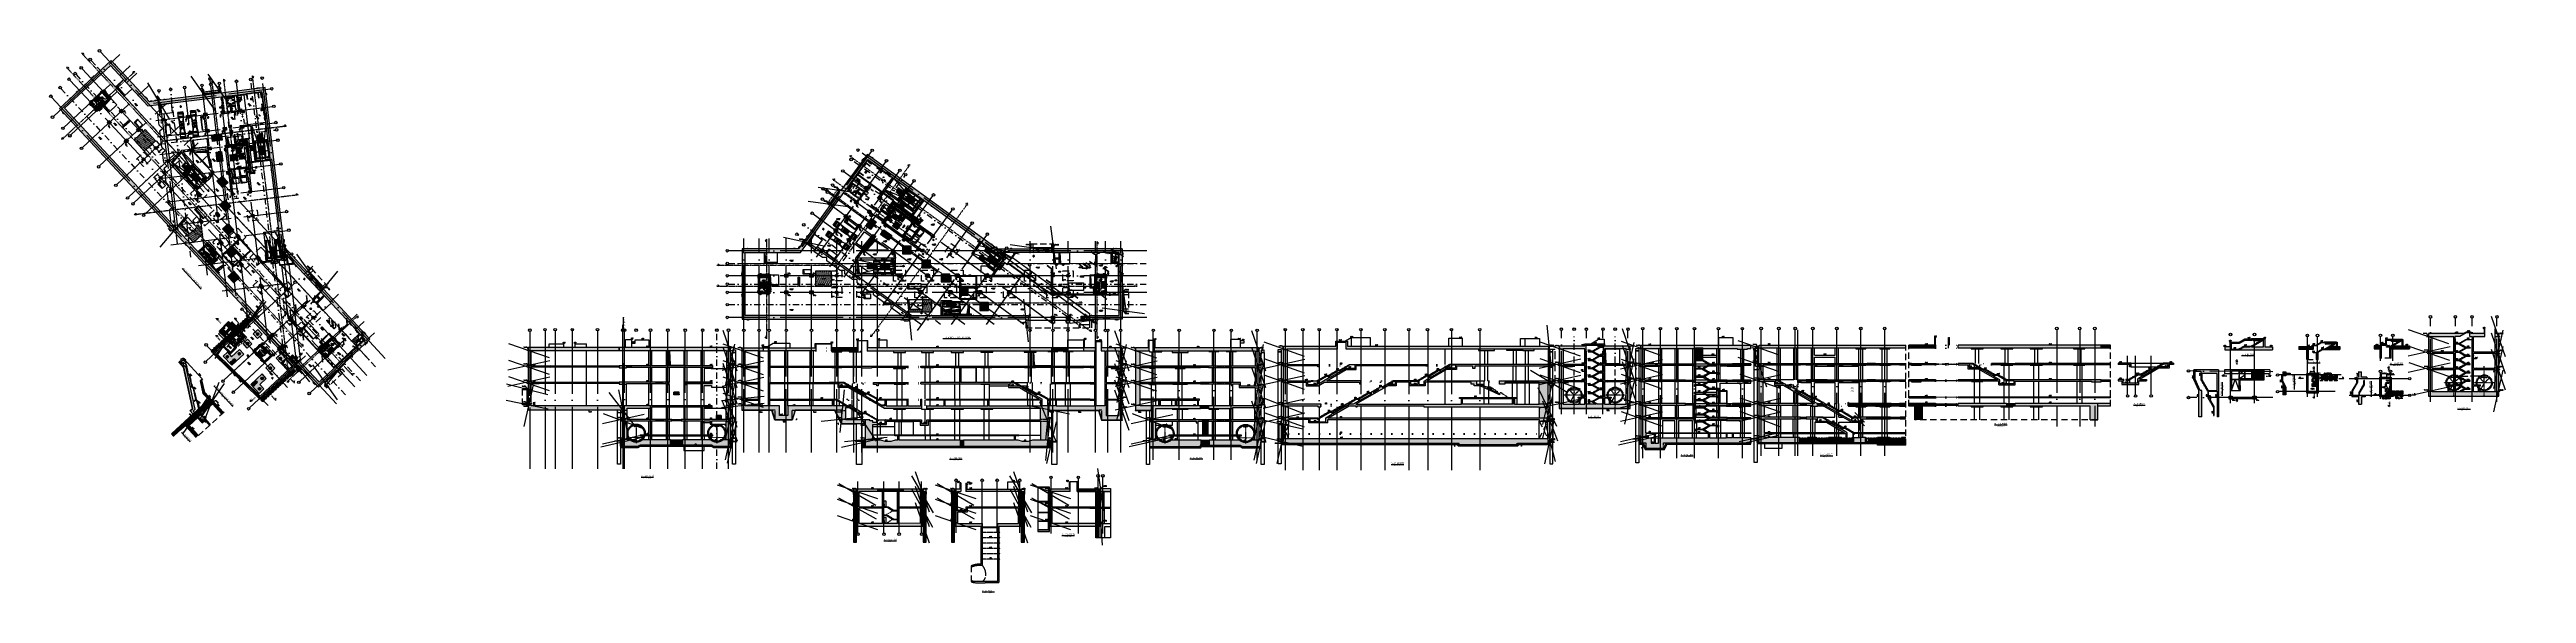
# Model space of a CAD drawing. Header units: millimetres. Extents: x 400392 to 401374, y 4543900 to 4544115.
import ezdxf
from ezdxf.enums import TextEntityAlignment as Align

# ---------------------------------------------------------------- set-up
doc = ezdxf.new("R2010")
doc.units = ezdxf.units.MM
for name, pattern in [('ACAD_ISO05W100', [33, 24, -3, 0, -3, 0, -3]), ('AKS', [3, 2.5, -0.25, 0, -0.25]), ('CENTER', [2, 1.25, -0.25, 0.25, -0.25]), ('CIZGI', [0.4, 0.25, -0.15]), ('CONTINU', [0]), ('DASHDOT', [1, 0.5, -0.25, 0, -0.25]), ('DASHDOT2', [0.5, 0.25, -0.125, 0, -0.125]), ('Dot', [4, 0, -4]), ('HIDDEN', [0.375, 0.25, -0.125]), ('HIDDEN2', [4.7625, 3.175, -1.5875]), ('Hidden_2_', [6, 4, -2]), ('UUC-ST-KAL-I05-101-U-000$0$ACAD_ISO05W100', [33, 24, -3, 0, -3, 0, -3])]:
    doc.linetypes.add(name, pattern=pattern)
for name, color, linetype, lineweight in [('A-DETL', 90, 'Continuous', 15), ('A-DETL-GENF', 92, 'Continuous', 9), ('PRT-Geo-Axis', 12, 'DASHDOT', 18), ('PRT-Geo-Pile_100', 101, 'Continuous', 30), ('PRT-Geo-Pile_120', 101, 'Continuous', 30), ('PRT-Geo-Pile_No.', 151, 'Continuous', 25), ('PRT-Geo-PileCap2', 211, 'Continuous', 25), ('PRT-Geo_Pile', 150, 'Continuous', 30), ('PRT-Geo_TableText', 8, 'Continuous', 25), ('PRT-KD-kazik', 172, 'Continuous', 25)]:
    doc.layers.add(name, color=color, linetype=linetype, lineweight=lineweight)
for name, color, linetype in [('aks prota', 2, 'AKS'), ('AXIS', 8, 'DASHDOT2'), ('bosluk prota', 2, 'Continuous'), ('bosluk tarama prota', 8, 'Continuous'), ('boşluk prota', 2, 'Continuous'), ('boşluk taraması prota', 252, 'Continuous'), ('caks prota', 4, 'Continuous'), ('görünüş prota', 4, 'Continuous'), ('iderzi_PROTA', 3, 'Continuous'), ('inşaat derzi prota', 11, 'Continuous'), ("İbrahim'in aks", 11, 'Continuous'), ("İbrahim'in yazı aks", 151, 'Continuous'), ('KALIP', 1, 'Continuous'), ('kesik prota', 2, 'CIZGI'), ('kesit prota', 1, 'Continuous'), ('kesit tarama prota', 252, 'Continuous'), ('kiris prota', 6, 'Continuous'), ('kiriş boyutu prota', 6, 'Continuous'), ('kiriş prota', 6, 'Continuous'), ('kolon prota', 1, 'Continuous'), ('kolon tarama prota', 252, 'Continuous'), ('KOT', 7, 'Continuous'), ('kot prota', 4, 'Continuous'), ('LINE V2', 7, 'Continuous'), ('lkolon prota', 4, 'Continuous'), ('lperde prota', 4, 'Continuous'), ('merdiven prota', 2, 'Continuous'), ('metraj prota', 2, 'Continuous'), ('not prota', 2, 'Continuous'), ('not yazısı prota', 6, 'Continuous'), ('not çizgisi prota', 4, 'Continuous'), ('OLCU', 5, 'Continuous'), ('perde prota', 1, 'Continuous'), ('PRT-AL-TUNEL_EKSENI', 14, 'DASHDOT2'), ('PRT-CST-rc_level', 6, 'Continuous'), ('PRT-CST-rc_levermark', 4, 'Continuous'), ('PRT-MI-a_fit_drainage', 10, 'Continuous'), ('PRT-MI-ad_dim', 8, 'Continuous'), ('prt-s-taxis', 7, 'Continuous'), ('skesit prota', 7, 'Continuous'), ('st-s_kolon tarama', 252, 'Continuous'), ('st-s_level (kot)', 6, 'Continuous'), ('st-s_levelmark (kot işareti)', 4, 'Continuous'), ('st_s_not yazısı', 6, 'Continuous'), ('st_s_not çizgisi', 4, 'CIZGI'), ('st_s_su tutucu', 2, 'Continuous'), ('st_s_ölçü', 4, 'Continuous'), ('t35 prota', 3, 'Continuous'), ('taks prota', 7, 'Continuous'), ('TARAMA', 8, 'Continuous'), ('temel prota', 6, 'Continuous'), ('tkesit prota', 7, 'Continuous'), ('tkolon prota', 6, 'Continuous'), ('tnot prota', 4, 'Continuous'), ('tperde prota', 6, 'Continuous'), ('tplan prota', 7, 'Continuous'), ('UUC-ST-KAL-I05-101-U-000$0$st_s_su tutucu', 2, 'Continuous'), ('WATER STOP_B', 5, 'Continuous'), ('ölçü prota', 4, 'Continuous')]:
    doc.layers.add(name, color=color, linetype=linetype)
doc.layers.add("İbrahim'in çember aks", color=7, linetype='Continuous', true_color=0xfec77f)
doc.styles.add('AKS', font='romanstw.shx', dxfattribs={"height": 25})
doc.styles.add('Arial', font='Arial.ttf')
doc.styles.add('NOT', font='romanstw.shx')
doc.styles.add('OLCU', font='romanstw.shx')
doc.styles.add('prt-kd-kot', font='Arial.ttf')
doc.styles.add('PRT-MI-a_Arial', font='Arial.ttf', dxfattribs={"height": 30})
doc.styles.add('Segoe UI Light_1', font='', dxfattribs={"height": 200})
doc.styles.add('SIMPLXTW', font='simplxtw.shx', dxfattribs={"width": 0.6, "height": 125})
doc.styles.get("Standard").update_dxf_attribs({"font": 'Arial.ttf'})
doc.styles.add('TAKS', font='Arial Unicode.ttf')
doc.styles.add('TEXT250', font='romanstw.shx', dxfattribs={"width": 0.8, "height": 25})
doc.styles.add('text25_PROTA', font='Arial.ttf', dxfattribs={"height": 25})
doc.styles.add('TKIRIS', font='romanstw.shx')
doc.styles.add('tkolon', font='romanstw.shx')
doc.styles.add('TNOT', font='romanstw.shx', dxfattribs={"width": 0.8, "height": 250})
doc.styles.add('TSIMPLEX', font='romanstw.shx')
doc.styles.add('TUNNELCONSULT', font='Arial.ttf')
doc.styles.get('Segoe UI Light_1').set_extended_font_data('Segoe UI Light')
doc.dimstyles.new('1-100', dxfattribs={"dimscale": 0.5, "dimtxt": 2, "dimasz": 7.5, "dimexe": 3, "dimexo": 5, "dimgap": 5, "dimtad": 3, "dimdec": 1, "dimlfac": 2, "dimzin": 9, "dimdsep": 46, "dimtxsty": 'Standard', "dimblk": 'OBLIQUE', "dimcen": 0.09, "dimclrd": 3, "dimclre": 3, "dimclrt": 1, "dimadec": 3, "dimazin": 0, "dimtfac": 1, "dimtdec": 1, "dimtofl": 0, "dimtmove": 0, "dimatfit": 3, "dimfxl": 4, "dimtolj": 1, "dimtzin": 0, "dimarcsym": 0})
doc.dimstyles.new('1-50', dxfattribs={"dimtxt": 10, "dimasz": 4, "dimexe": 4, "dimexo": 8, "dimgap": 4, "dimtad": 1, "dimdec": 1, "dimrnd": 0.05, "dimzin": 9, "dimdsep": 46, "dimtxsty": 'OLCU', "dimblk1": 'OBLIQUE', "dimblk2": 'OBLIQUE', "dimsah": 1, "dimcen": 2, "dimdle": 4, "dimclrd": 4, "dimclre": 4, "dimclrt": 3, "dimadec": 1, "dimazin": 0, "dimtfac": 1, "dimtdec": 1, "dimtix": 1, "dimtmove": 2, "dimatfit": 3, "dimldrblk": 'OBLIQUE', "dimfxl": 1, "dimtvp": 1, "dimtolj": 1, "dimtzin": 1, "dimarcsym": 0})
doc.dimstyles.get("Standard").update_dxf_attribs({"dimtxt": 0.18, "dimasz": 0.18, "dimexe": 0.18, "dimexo": 0.0625, "dimgap": 0.09, "dimtad": 0, "dimtih": 1, "dimtoh": 1, "dimdec": 4, "dimzin": 0, "dimdsep": 46, "dimtxsty": 'Standard', "dimcen": 0.09, "dimadec": 0, "dimazin": 0, "dimtfac": 1, "dimtdec": 4, "dimtofl": 0, "dimtmove": 0, "dimatfit": 3, "dimfxl": 1, "dimtolj": 1, "dimtzin": 0, "dimarcsym": 0})
pattern_1 = [(36, (401064.47961, 4543652.329636), (-0.014547592, 0.087543451), [0, -0.079375])]
pattern_2 = [(36, (401064.47961, 4543652.329636), (-0.014547592, 0.087543451), [0, -0.079375])]
pattern_3 = [(36, (401043.88173, 4544117.26204), (-0.014547592, 0.08754345), [0, -0.079375])]
pattern_4 = [(312.923994, (399405.98143, 4544554.57553), (0.085151242, 0.024995084), [0, -0.079375])]
pattern_5 = [(276.924, (400442.53656, 4544096.09206), (0.08358054, -0.0298292), [0, -0.079375])]
pattern_6 = [(6.931826, (398997.36488, 4544993.93019), (0.059635541, 0.167169242), [0, -0.15875])]
pattern_7 = [(0, (399653.418435, 4543598.75701), (0.0396875, 0.079375), [0, -0.079375])]
pattern_8 = [(324, (400695.06915, 4544045.542665), (0.07876332, 0.040888), [0, -0.079375])]
pattern_9 = [(54.007833, (399053.41844, 4543598.757), (-0.081797527, 0.157515452), [0, -0.15875])]
pattern_10 = [(357.923994, (398963.31349, 4545030.5431), (0.005750753, 0.158645805), []), (357.923994, (398963.38993, 4545030.4609), (0.005750753, 0.158645805), [0.079375, -0.0396875])]
pattern_11 = [(45, (15044.712, 54416.469), (-11.2253202, 11.2253202), [])]
pattern_12 = [(45, (0, 30000), (-11.2253202, 11.2253202), [])]
pattern_13 = [(45, (398986.39866, 4543593.04828), (-0.112253202, 0.112253202), [])]

# ---------------------------------------------------------------- blocks, each defined once
blk = doc.blocks.new('KOTK5')
at = {"layer": 'PRT-CST-rc_levermark'}
blk.add_line((217, 160), (-213, 160), dxfattribs=at)
blk.add_lwpolyline([(130, 130), (-130, 130), (0, 0)], close=True, dxfattribs=at)
at = {"layer": 'PRT-CST-rc_level', "style": 'OLCU'}
blk.add_attdef('000.00', text='', height=90, dxfattribs=at).set_placement((0, 193), align=Align.CENTER)
blk = doc.blocks.new('_Oblique')
at = {"layer": 'st_s_ölçü', "lineweight": -2}
blk.add_line((-0.5, -0.5), (0.5, 0.5), dxfattribs=at)
blk = doc.blocks.new('D')
at = {"layer": 'st_s_su tutucu', "linetype": 'CONTINU', "ltscale": 0.2}
for p, q in [((-39988, 52508), (-39993, 52508)), ((-39993, 52508), (-39993, 52507)), ((-39993, 52507), (-39991, 52506)), ((-39993, 52449), (-39991, 52450)), ((-39993, 52448), (-39993, 52449)), ((-39988, 52448), (-39993, 52448)), ((-39991, 52499), (-39992, 52499)), ((-39992, 52499), (-39992, 52498)), ((-39992, 52498), (-39991, 52498)), ((-39991, 52489), (-39992, 52489)), ((-39992, 52489), (-39992, 52488)), ((-39992, 52488), (-39991, 52488)), ((-39991, 52479), (-39992, 52479)), ((-39992, 52479), (-39992, 52478)), ((-39992, 52478), (-39991, 52478)), ((-39992, 52468), (-39992, 52469)), ((-39992, 52469), (-39991, 52469)), ((-39991, 52468), (-39992, 52468)), ((-39992, 52458), (-39992, 52459)), ((-39992, 52459), (-39991, 52459)), ((-39991, 52458), (-39992, 52458)), ((-39991, 52506), (-39991, 52499)), ((-39991, 52498), (-39991, 52489)), ((-39991, 52488), (-39991, 52479)), ((-39991, 52469), (-39991, 52478)), ((-39991, 52459), (-39991, 52468)), ((-39991, 52450), (-39991, 52458)), ((-39990, 52506), (-39988, 52507)), ((-39990, 52499), (-39990, 52506)), ((-39989, 52499), (-39990, 52499)), ((-39990, 52489), (-39990, 52498)), ((-39990, 52498), (-39989, 52498)), ((-39989, 52489), (-39990, 52489)), ((-39990, 52479), (-39990, 52488)), ((-39990, 52488), (-39989, 52488)), ((-39989, 52479), (-39990, 52479)), ((-39990, 52478), (-39989, 52478)), ((-39990, 52478), (-39990, 52469)), ((-39990, 52469), (-39989, 52469)), ((-39989, 52468), (-39990, 52468)), ((-39990, 52468), (-39990, 52459)), ((-39990, 52459), (-39989, 52459)), ((-39989, 52458), (-39990, 52458)), ((-39990, 52458), (-39990, 52450)), ((-39990, 52450), (-39988, 52449)), ((-39989, 52498), (-39989, 52499)), ((-39989, 52488), (-39989, 52489)), ((-39989, 52478), (-39989, 52479)), ((-39989, 52469), (-39989, 52468)), ((-39989, 52459), (-39989, 52458)), ((-39988, 52507), (-39988, 52508)), ((-39988, 52449), (-39988, 52448))]:
    blk.add_line(p, q, dxfattribs=at)
blk = doc.blocks.new('KESITKOT')
at = {"layer": 'KOT', "linetype": 'Continuous'}
h = blk.add_hatch(dxfattribs=at)
h.set_pattern_fill('ANSI31', color=5, scale=200, angle=45, style=0)
h.set_pattern_definition([(90, (63253.653, -35392.017), (25, 5e-15), [])])
h.paths.add_polyline_path([(-150, 260), (0, 260), (0, 0)])
at = {"layer": 'KOT', "color": 4, "linetype": 'Continuous'}
for p, q in [((75, 260), (-150, 260)), ((0, 0), (-150, 260)), ((0, 0), (0, 520)), ((0, 0), (1000, 0))]:
    blk.add_line(p, q, dxfattribs=at)
at = {"layer": 'KOT', "color": 7, "linetype": 'Continuous', "style": 'SIMPLXTW', "width": 0.7}
blk.add_attdef('%%P0.000', (216, 100), '', height=200, dxfattribs=at)
blk = doc.blocks.new('A$C05c5180b')
at = {"layer": 'AXIS', "color": 8, "linetype": 'DASHDOT', "ltscale": 3}
blk.add_line((909, 7722), (909, 60), dxfattribs=at)
at = {"layer": 'KALIP'}
for p, q in [((-1158, 1480), (-1585, 1325)), ((-955, 1324), (-806, 1383)), ((-806, 1383), (-459, 1183)), ((-435, 1024), (-459, 1183)), ((2254, 1024), (2278, 1183)), ((2624, 1383), (2278, 1183)), ((2774, 1324), (2624, 1383)), ((2977, 1480), (3404, 1325))]:
    blk.add_line(p, q, dxfattribs=at)
at = {"layer": 'KALIP', "elevation": 0}
for points in [[(-638, 1333), (-658, 1298), (-606, 1268), (-586, 1303)], [(2457, 1333), (2477, 1298), (2425, 1268), (2405, 1303)]]:
    blk.add_lwpolyline(points, close=True, dxfattribs=at)
at = {"layer": 'KALIP'}
for radius in [3625, 3225]:
    blk.add_circle((909, 3955), radius, dxfattribs=at)
at = {"layer": 'LINE V2', "color": 4, "elevation": 0}
for points in [[(-861, 1086, 1), (-818, 1061), (-696, 1274, -0.4142136), (-668, 1281), (-616, 1251, -0.4142136), (-609, 1224), (-731, 1011, 1), (-688, 986, -1)], [(2680, 1086, -1), (2637, 1061), (2514, 1274, 0.4142136), (2487, 1281), (2435, 1251, 0.4142136), (2428, 1224), (2550, 1011, -1), (2507, 986, 1)]]:
    blk.add_lwpolyline(points, format="xyb", dxfattribs=at)
for points in [[(-729, 1316), (-556, 1216), (-546, 1233), (-719, 1333)], [(2548, 1316), (2374, 1216), (2364, 1233), (2538, 1333)]]:
    blk.add_lwpolyline(points, close=True, dxfattribs=at)
at = {"layer": 'PRT-Geo-Axis', "linetype": 'DASHDOT', "ltscale": 3}
blk.add_line((4252, 2280), (-2415, 2280), dxfattribs=at)
at = {"layer": 'WATER STOP_B', "color": 3}
for points in [[(-1339, 1405, 0.5773503), (-1339, 1408), (-1368, 1436, 0.5773503), (-1371, 1435), (-1378, 1408, -0.5773503), (-1381, 1407), (-1419, 1444), (-1424, 1439), (-1427, 1443), (-1422, 1447), (-1450, 1474), (-1454, 1469), (-1458, 1472), (-1453, 1477), (-1470, 1493), (-1488, 1490), (-1492, 1494), (-1467, 1520), (-1463, 1515), (-1466, 1498), (-1449, 1481), (-1444, 1486), (-1441, 1483), (-1445, 1478), (-1418, 1452), (-1414, 1457), (-1410, 1453), (-1415, 1448), (-1383, 1418, 0.5773503), (-1380, 1419), (-1374, 1445, -0.5773503), (-1370, 1446), (-1329, 1405, -0.5773503), (-1330, 1402), (-1355, 1395, 0.5773503), (-1356, 1392), (-1324, 1361), (-1320, 1366), (-1316, 1363), (-1321, 1358), (-1294, 1332), (-1289, 1337), (-1285, 1333), (-1290, 1328), (-1273, 1312), (-1255, 1316), (-1251, 1312), (-1276, 1286), (-1280, 1290), (-1277, 1308), (-1294, 1324), (-1299, 1319), (-1302, 1323), (-1298, 1327), (-1325, 1354), (-1330, 1349), (-1333, 1352), (-1328, 1357), (-1366, 1394, -0.5773503), (-1366, 1397)], [(3158, 1405, -0.5773503), (3157, 1408), (3186, 1436, -0.5773503), (3190, 1435), (3196, 1408, 0.5773503), (3200, 1407), (3238, 1444), (3242, 1439), (3246, 1443), (3241, 1447), (3268, 1474), (3273, 1469), (3277, 1472), (3272, 1477), (3289, 1493), (3307, 1490), (3311, 1494), (3286, 1520), (3282, 1515), (3285, 1498), (3268, 1481), (3263, 1486), (3260, 1483), (3264, 1478), (3237, 1452), (3232, 1457), (3229, 1453), (3234, 1448), (3202, 1418, -0.5773503), (3199, 1419), (3193, 1445, 0.5773503), (3189, 1446), (3148, 1405, 0.5773503), (3148, 1402), (3174, 1395, -0.5773503), (3174, 1392), (3143, 1361), (3138, 1366), (3135, 1363), (3140, 1358), (3112, 1332), (3108, 1337), (3104, 1333), (3109, 1328), (3092, 1312), (3074, 1316), (3070, 1312), (3095, 1286), (3099, 1290), (3096, 1308), (3113, 1324), (3118, 1319), (3121, 1323), (3117, 1327), (3144, 1354), (3148, 1349), (3152, 1352), (3147, 1357), (3185, 1394, 0.5773503), (3184, 1397)]]:
    blk.add_lwpolyline(points, format="xyb", close=True, dxfattribs=at)
at = {"layer": 'OLCU'}
ref = blk.add_blockref('KESITKOT', (909, 2280), dxfattribs=dict(at, xscale=0.4999999999987873, yscale=0.4999999999987873, zscale=0.4999999999987873))
ref.add_attrib('%%P0.000', '%%P0.000 (R.Ü.K)', (1017, 2330), dxfattribs={"layer": 'KOT', "color": 1, "linetype": 'Continuous', "height": 100, "style": 'TUNNELCONSULT'})
at = {"layer": 'not prota', "style": 'TEXT250', "width": 0.7}
blk.add_text('A2 TÜNEL TİPİ', height=200, dxfattribs=at).set_placement((891, 6585), align=Align.MIDDLE_CENTER)
blk = doc.blocks.new('*D49')
at = {"layer": 'Defpoints', "color": 0, "transparency": 16777216}
for p in [(-456, 110), (-266, -103)]:
    blk.add_point(p, dxfattribs=at)
at = {"layer": 'st_s_ölçü', "color": 4, "lineweight": -2, "transparency": 16777216}
for p, q in [((-461, 116), (-390, 36)), ((-260, -109), (-332, -29))]:
    blk.add_line(p, q, dxfattribs=at)
at = {"layer": 'st_s_ölçü', "color": 4, "lineweight": -2, "transparency": 16777216, "xscale": 8, "yscale": 8, "zscale": 8, "rotation": 131.8058995973175}
blk.add_blockref('_Oblique', (-456, 110), dxfattribs=at)
at = {"layer": 'st_s_ölçü', "color": 3, "transparency": 16777216, "insert": (-361, 3), "char_height": 20, "attachment_point": 5, "rotation": 311.8059, "style": 'OLCU'}
blk.add_mtext('\\A1;R285', dxfattribs=at)
blk = doc.blocks.new('*D50')
at = {"layer": 'Defpoints', "color": 0, "transparency": 16777216}
for p in [(-36, 113), (-266, -103)]:
    blk.add_point(p, dxfattribs=at)
at = {"layer": 'st_s_ölçü', "color": 4, "lineweight": -2, "transparency": 16777216}
for p, q in [((-31, 118), (-121, 34)), ((-272, -108), (-182, -24))]:
    blk.add_line(p, q, dxfattribs=at)
at = {"layer": 'st_s_ölçü', "color": 4, "lineweight": -2, "transparency": 16777216, "xscale": 8, "yscale": 8, "zscale": 8, "rotation": 43.24583088137385}
blk.add_blockref('_Oblique', (-36, 113), dxfattribs=at)
at = {"layer": 'st_s_ölçü', "color": 3, "transparency": 16777216, "insert": (-151, 5), "char_height": 20, "attachment_point": 5, "rotation": 43.24583, "style": 'OLCU'}
blk.add_mtext('\\A1;R315', dxfattribs=at)
blk = doc.blocks.new('*D51')
at = {"layer": 'Defpoints', "color": 0, "transparency": 16777216}
for p in [(-421, -394), (-266, -103)]:
    blk.add_point(p, dxfattribs=at)
at = {"layer": 'lkolon prota', "color": 4, "lineweight": -2, "transparency": 16777216}
for p, q in [((-425, -401), (-364, -287)), ((-262, -96), (-323, -210))]:
    blk.add_line(p, q, dxfattribs=at)
at = {"layer": 'lkolon prota', "color": 4, "lineweight": -2, "transparency": 16777216, "xscale": 8, "yscale": 8, "zscale": 8, "rotation": 241.9351701811658}
blk.add_blockref('_Oblique', (-421, -394), dxfattribs=at)
at = {"layer": 'lkolon prota', "color": 3, "transparency": 16777216, "insert": (-343, -248), "char_height": 20, "attachment_point": 5, "rotation": 61.93517, "style": 'OLCU'}
blk.add_mtext('\\A1;R330', dxfattribs=at)
blk = doc.blocks.new('*D60')
at = {"layer": 'Defpoints', "color": 0, "transparency": 16777216}
for p in [(401204.24, 4543968.57), (401204.56, 4543968.57), (401204.56, 4543967.07)]:
    blk.add_point(p, dxfattribs=at)
at = {"layer": 'temel prota', "color": 3, "lineweight": -2, "transparency": 16777216}
for p, q in [((401204.24, 4543968.57), (401204.24, 4543982.89)), ((401204.24, 4543968.57), (401202.74, 4543968.57)), ((401204.24, 4543967.07), (401202.74, 4543967.07)), ((401204.24, 4543967.07), (401204.24, 4543963.32))]:
    blk.add_line(p, q, dxfattribs=at)
at = {"layer": 'temel prota', "color": 3, "lineweight": -2, "transparency": 16777216, "xscale": 3.75, "yscale": 3.75, "zscale": 3.75}
for p, rotation in [((401204.24, 4543968.57), 270), ((401204.24, 4543967.07), 90)]:
    blk.add_blockref('_Oblique', p, dxfattribs=dict(at, rotation=rotation))
at = {"layer": 'temel prota', "color": 1, "transparency": 16777216, "insert": (401201.23, 4543979.48), "char_height": 1, "attachment_point": 5, "rotation": 90}
blk.add_mtext('\\A1;3.0', dxfattribs=at)
blk = doc.blocks.new('H-H Kesiti')
at = {"layer": 'kesit tarama prota'}
h = blk.add_hatch(color=256, dxfattribs=at)
h.dxf.hatch_style = 1
h.paths.add_polyline_path([(401224.72, 4543997.12), (401223.71, 4543997.12), (401223.71, 4543995.92), (401224.72, 4543995.92)])
h.paths.add_polyline_path([(401234.28, 4543997.12), (401224.72, 4543997.12), (401224.72, 4543995.92), (401234.28, 4543995.92)])
h = blk.add_hatch(color=256, dxfattribs=at)
h.dxf.hatch_style = 1
h.paths.add_polyline_path([(401300.08, 4543997.12), (401243.28, 4543997.12), (401243.28, 4543995.92), (401300.08, 4543995.92)])
h = blk.add_hatch(color=256, dxfattribs=at)
h.dxf.hatch_style = 1
h.paths.add_polyline_path([(401303.68, 4543997.12), (401300.08, 4543997.12), (401300.08, 4543995.92), (401303.68, 4543995.92)])
h = blk.add_hatch(color=256, dxfattribs=at)
h.dxf.hatch_style = 1
h.paths.add_polyline_path([(401224.72, 4543989.82), (401223.71, 4543989.82), (401223.71, 4543989.32), (401224.72, 4543989.32)])
h.paths.add_polyline_path([(401234.28, 4543989.82), (401224.72, 4543989.82), (401224.72, 4543989.02), (401228.63, 4543989.02), (401228.63, 4543989.32), (401234.28, 4543989.32)])
h = blk.add_hatch(color=256, dxfattribs=at)
h.dxf.hatch_style = 1
h.paths.add_polyline_path([(401224.72, 4543983.36), (401223.71, 4543983.36), (401223.71, 4543982.86), (401224.72, 4543982.86)])
h.paths.add_polyline_path([(401234.28, 4543983.36), (401224.72, 4543983.36), (401224.72, 4543982.56), (401228.63, 4543982.56), (401228.63, 4543982.86), (401234.28, 4543982.86)])
h = blk.add_hatch(dxfattribs=at)
h.set_pattern_fill('DOTS', color=2, scale=0.05, angle=36)
h.set_pattern_definition(pattern_1)
h.paths.add_polyline_path([(401243.28, 4543983.36), (401234.28, 4543983.36), (401234.28, 4543982.86), (401243.28, 4543982.86)])
h = blk.add_hatch(dxfattribs=at)
h.set_pattern_fill('DOTS', color=2, scale=0.05, angle=36)
h.set_pattern_definition(pattern_1)
h.paths.add_polyline_path([(401243.28, 4543989.82), (401239.5, 4543989.82), (401239.5, 4543989.32), (401243.28, 4543989.32)])
h = blk.add_hatch(color=256, dxfattribs=at)
h.dxf.hatch_style = 1
h.paths.add_polyline_path([(401300.08, 4543983.36), (401262.5, 4543983.36), (401262.5, 4543983.55), (401262.2, 4543983.55), (401262.2, 4543983.72), (401261.9, 4543983.72), (401261.9, 4543983.89), (401261.6, 4543983.89), (401261.6, 4543984.06), (401261.3, 4543984.06), (401261.3, 4543984.23), (401261, 4543984.23), (401261, 4543984.4), (401260.7, 4543984.4), (401260.7, 4543984.57), (401260.4, 4543984.57), (401260.4, 4543984.74), (401260.1, 4543984.74), (401260.1, 4543984.91), (401259.8, 4543984.91), (401259.8, 4543985.08), (401259.5, 4543985.08), (401259.5, 4543985.25), (401259.2, 4543985.25), (401259.2, 4543985.42), (401257.7, 4543985.42), (401257.7, 4543985.59), (401257.4, 4543985.59), (401257.4, 4543985.76), (401257.1, 4543985.76), (401257.1, 4543985.93), (401256.8, 4543985.93), (401256.8, 4543986.1), (401256.5, 4543986.1), (401256.5, 4543986.27), (401256.2, 4543986.27), (401256.2, 4543986.44), (401255.9, 4543986.44), (401255.9, 4543986.61), (401255.6, 4543986.61), (401255.6, 4543986.78), (401255.3, 4543986.78), (401255.3, 4543986.95), (401255, 4543986.95), (401255, 4543987.12), (401254.7, 4543987.12), (401254.7, 4543987.29), (401254.4, 4543987.29), (401254.4, 4543987.46), (401254.1, 4543987.46), (401254.1, 4543987.63), (401252.9, 4543987.63), (401252.9, 4543987.8), (401252.6, 4543987.8), (401252.6, 4543987.97), (401252.3, 4543987.97), (401252.3, 4543988.14), (401252, 4543988.14), (401252, 4543988.31), (401251.7, 4543988.31), (401251.7, 4543988.48), (401251.4, 4543988.48), (401251.4, 4543988.65), (401251.1, 4543988.65), (401251.1, 4543988.82), (401250.8, 4543988.82), (401250.8, 4543988.99), (401250.5, 4543988.99), (401250.5, 4543989.16), (401250.2, 4543989.16), (401250.2, 4543989.33), (401249.9, 4543989.33), (401249.9, 4543989.5), (401249.6, 4543989.5), (401249.6, 4543989.67), (401249.3, 4543989.67), (401249.3, 4543989.82), (401243.28, 4543989.82), (401243.28, 4543989.32), (401247.15, 4543989.32), (401247.15, 4543987.82), (401251.17, 4543987.82), (401258.9, 4543983.36), (401243.28, 4543983.36), (401243.28, 4543982.86), (401259.38, 4543982.86), (401259.38, 4543981.36), (401265.88, 4543981.36), (401265.88, 4543982.86), (401296.17, 4543982.86), (401296.17, 4543982.56), (401300.08, 4543982.56)])
h.paths.add_polyline_path([(401252.85, 4543987.43), (401253.75, 4543987.43), (401257.39, 4543985.37), (401257.39, 4543984.81)], flags=16)
h.paths.add_polyline_path([(401257.69, 4543984.63), (401257.69, 4543985.22), (401258.85, 4543985.22), (401262.2, 4543983.32), (401262.2, 4543981.86), (401259.88, 4543981.86), (401259.88, 4543983.37)], flags=16)
h.paths.add_polyline_path([(401262.5, 4543983.16), (401265.38, 4543983.16), (401265.38, 4543981.86), (401262.5, 4543981.86)], flags=16)
h.paths.add_polyline_path([(401251.28, 4543988.32), (401247.65, 4543988.32), (401247.65, 4543989.62), (401248.98, 4543989.62)], flags=16)
h = blk.add_hatch(color=256, dxfattribs=at)
h.dxf.hatch_style = 1
h.paths.add_polyline_path([(401262.47, 4543989.82), (401256.53, 4543989.82), (401256.53, 4543989.32), (401262.47, 4543989.32)])
h.paths.add_polyline_path([(401300.08, 4543989.82), (401265.94, 4543989.82), (401265.94, 4543989.32), (401300.08, 4543989.32)])
h = blk.add_hatch(dxfattribs=at)
h.set_pattern_fill('DOTS', color=2, scale=0.05, angle=36)
h.set_pattern_definition(pattern_1)
h.paths.add_polyline_path([(401265.94, 4543989.82), (401262.47, 4543989.82), (401262.47, 4543989.32), (401265.94, 4543989.32)])
h = blk.add_hatch(color=256, dxfattribs=at)
h.dxf.hatch_style = 1
h.paths.add_polyline_path([(401303.68, 4543989.82), (401300.08, 4543989.82), (401300.08, 4543989.32), (401303.68, 4543989.32)])
h = blk.add_hatch(color=256, dxfattribs=at)
h.dxf.hatch_style = 1
h.paths.add_polyline_path([(401303.68, 4543983.36), (401300.08, 4543983.36), (401300.08, 4543982.86), (401303.68, 4543982.86)])
h = blk.add_hatch(color=256, dxfattribs=at)
h.dxf.hatch_style = 1
h.paths.add_polyline_path([(401234.28, 4543976.73), (401223.71, 4543976.73), (401223.71, 4543976.33), (401234.28, 4543976.33)])
h = blk.add_hatch(color=256, dxfattribs=at)
h.dxf.hatch_style = 1
h.paths.add_polyline_path([(401229.14, 4543973.03), (401234.28, 4543973.03), (401234.28, 4543974.03), (401223.71, 4543974.03), (401223.71, 4543973.03), (401226.07, 4543973.03), (401226.07, 4543967.51), (401229.14, 4543967.51)])
h = blk.add_hatch(dxfattribs=at)
h.set_pattern_fill('DOTS', color=2, scale=0.05, angle=36)
h.set_pattern_definition(pattern_1)
h.paths.add_polyline_path([(401243.28, 4543976.73), (401234.28, 4543976.73), (401234.28, 4543976.33), (401243.28, 4543976.33)])
h = blk.add_hatch(dxfattribs=at)
h.set_pattern_fill('DOTS', color=2, scale=0.05, angle=36)
h.set_pattern_definition(pattern_1)
h.paths.add_polyline_path([(401243.28, 4543974.03), (401234.28, 4543974.03), (401234.28, 4543973.03), (401243.28, 4543973.03)])
h = blk.add_hatch(color=256, dxfattribs=at)
h.dxf.hatch_style = 1
h.paths.add_polyline_path([(401303.68, 4543976.73), (401243.28, 4543976.73), (401243.28, 4543976.33), (401303.68, 4543976.33)])
h = blk.add_hatch(color=256, dxfattribs=at)
h.dxf.hatch_style = 1
h.paths.add_polyline_path([(401262.47, 4543974.03), (401243.28, 4543974.03), (401243.28, 4543973.03), (401262.47, 4543973.03)])
h = blk.add_hatch(dxfattribs=at)
h.set_pattern_fill('DOTS', color=2, scale=0.05, angle=36)
h.set_pattern_definition(pattern_1)
h.paths.add_polyline_path([(401265.94, 4543974.03), (401262.47, 4543974.03), (401262.47, 4543973.03), (401265.94, 4543973.03)])
h = blk.add_hatch(color=256, dxfattribs=at)
h.dxf.hatch_style = 1
h.paths.add_polyline_path([(401298.72, 4543973.03), (401303.68, 4543973.03), (401303.68, 4543974.03), (401265.94, 4543974.03), (401265.94, 4543973.03), (401295.66, 4543973.03), (401295.66, 4543967.51), (401298.72, 4543967.51)])
at = {"layer": 'aks prota', "ltscale": 10}
for p, q in [((401282.41, 4544003.22), (401282.41, 4543964.89)), ((401291.49, 4544003.22), (401291.49, 4543964.89)), ((401297.49, 4544003.22), (401297.49, 4543964.89))]:
    blk.add_line(p, q, dxfattribs=at)
at = {"layer": 'caks prota', "ltscale": 0.05}
for centre in [(401282.41, 4544003.72), (401291.49, 4544003.72), (401297.49, 4544003.72)]:
    blk.add_circle(centre, 0.5, dxfattribs=at)
at = {"layer": 'görünüş prota'}
for p, q in [((401250.23, 4543989.82), (401250.23, 4543995.62)), ((401251.43, 4543989.82), (401251.43, 4543995.62)), ((401261.97, 4543989.82), (401261.97, 4543995.62)), ((401263.17, 4543989.82), (401263.17, 4543995.62)), ((401273.71, 4543989.82), (401273.71, 4543995.62)), ((401274.91, 4543989.82), (401274.91, 4543995.62)), ((401290.89, 4543989.82), (401290.89, 4543995.62)), ((401292.09, 4543989.82), (401292.09, 4543995.62)), ((401249.83, 4543988.32), (401249.83, 4543989.14)), ((401249.83, 4543983.36), (401249.83, 4543987.82)), ((401251.83, 4543988.31), (401251.83, 4543989.32)), ((401251.83, 4543983.36), (401251.83, 4543987.44)), ((401261.57, 4543984.06), (401261.57, 4543989.22)), ((401261.57, 4543981.86), (401261.57, 4543983.68)), ((401263.57, 4543983.36), (401263.57, 4543989.22)), ((401273.31, 4543983.36), (401273.31, 4543989.22)), ((401275.31, 4543983.36), (401275.31, 4543989.22)), ((401290.49, 4543983.36), (401290.49, 4543989.22)), ((401292.49, 4543983.36), (401292.49, 4543989.22)), ((401249.83, 4543976.73), (401249.83, 4543982.76)), ((401249.83, 4543974.03), (401249.83, 4543976.33)), ((401251.83, 4543976.73), (401251.83, 4543982.76)), ((401251.83, 4543974.03), (401251.83, 4543976.33)), ((401261.57, 4543976.73), (401261.57, 4543981.36)), ((401261.57, 4543974.03), (401261.57, 4543976.33)), ((401263.57, 4543981.86), (401263.57, 4543983.16)), ((401263.57, 4543976.73), (401263.57, 4543981.36)), ((401263.57, 4543974.03), (401263.57, 4543976.33)), ((401273.31, 4543976.73), (401273.31, 4543982.86)), ((401273.31, 4543974.03), (401273.31, 4543976.33)), ((401275.31, 4543976.73), (401275.31, 4543982.86)), ((401275.31, 4543974.03), (401275.31, 4543976.33)), ((401290.49, 4543976.73), (401290.49, 4543982.86)), ((401290.49, 4543974.03), (401290.49, 4543976.33)), ((401292.49, 4543976.73), (401292.49, 4543982.86)), ((401292.49, 4543974.03), (401292.49, 4543976.33)), ((401249.83, 4543967.51), (401249.83, 4543972.73)), ((401251.83, 4543967.51), (401251.83, 4543972.73)), ((401261.57, 4543967.51), (401261.57, 4543972.73)), ((401263.57, 4543967.51), (401263.57, 4543972.73)), ((401273.31, 4543967.51), (401273.31, 4543972.73)), ((401275.31, 4543967.51), (401275.31, 4543972.73))]:
    blk.add_line(p, q, dxfattribs=at)
for points in [[(401233.98, 4543997.12), (401233.98, 4544000.23)], [(401233.98, 4544000.23), (401234.28, 4544000.23)], [(401234.28, 4543997.12), (401234.28, 4544000.23)], [(401239.5, 4543995.92), (401239.5, 4544000.23)], [(401239.5, 4544000.23), (401239.8, 4544000.23)], [(401239.8, 4543997.12), (401239.8, 4544000.23)], [(401248.43, 4543995.92), (401248.43, 4543995.62), (401253.23, 4543995.62), (401253.23, 4543995.92)], [(401260.17, 4543995.92), (401260.17, 4543995.62), (401264.97, 4543995.62), (401264.97, 4543995.92)], [(401271.91, 4543995.92), (401271.91, 4543995.62), (401276.71, 4543995.62), (401276.71, 4543995.92)], [(401289.09, 4543995.92), (401289.09, 4543995.62), (401293.49, 4543995.62), (401293.49, 4543995.92)], [(401260.17, 4543989.32), (401260.17, 4543989.22), (401264.97, 4543989.22), (401264.97, 4543989.32)], [(401262.47, 4543989.82), (401265.94, 4543989.82)], [(401265.94, 4543989.32), (401262.47, 4543989.32)], [(401271.91, 4543989.32), (401271.91, 4543989.22), (401276.71, 4543989.22), (401276.71, 4543989.32)], [(401289.09, 4543989.32), (401289.09, 4543989.22), (401293.49, 4543989.22), (401293.49, 4543989.32)], [(401248.53, 4543982.86), (401248.53, 4543982.76), (401253.13, 4543982.76), (401253.13, 4543982.86)], [(401262.47, 4543974.03), (401265.94, 4543974.03)], [(401248.43, 4543973.03), (401248.43, 4543972.73), (401253.23, 4543972.73), (401253.23, 4543973.03)], [(401260.17, 4543973.03), (401260.17, 4543972.73), (401264.97, 4543972.73), (401264.97, 4543973.03)], [(401265.94, 4543973.03), (401262.47, 4543973.03)], [(401271.91, 4543973.03), (401271.91, 4543972.73), (401276.71, 4543972.73), (401276.71, 4543973.03)]]:
    blk.add_lwpolyline(points, dxfattribs=at)
at = {"layer": 'görünüş prota', "color": 4, "linetype": 'Dot'}
for points in [[(401234.28, 4543997.12), (401243.28, 4543997.12)], [(401234.28, 4543995.92), (401243.28, 4543995.92)], [(401234.28, 4543989.82), (401243.28, 4543989.82)], [(401234.28, 4543989.32), (401243.28, 4543989.32)], [(401234.28, 4543983.36), (401243.28, 4543983.36)], [(401249.3, 4543989.82), (401256.53, 4543989.82)], [(401256.53, 4543989.32), (401250.2, 4543989.32)], [(401234.28, 4543982.86), (401243.28, 4543982.86)], [(401234.28, 4543976.73), (401243.28, 4543976.73)], [(401234.28, 4543976.33), (401243.28, 4543976.33)], [(401234.28, 4543974.03), (401243.28, 4543974.03)], [(401234.28, 4543973.03), (401243.28, 4543973.03)]]:
    blk.add_lwpolyline(points, dxfattribs=at)
at = {"layer": 'iderzi_PROTA', "linetype": 'ACAD_ISO05W100', "ltscale": 2}
for p, q in [((401226.07, 4543973.03), (401226.07, 4543974.03)), ((401298.72, 4543973.03), (401298.72, 4543974.03))]:
    blk.add_line(p, q, dxfattribs=at)
at = {"layer": 'kesik prota', "ltscale": 10}
blk.add_line((401298.72, 4543967.51), (401226.07, 4543967.51), dxfattribs=at)
at = {"layer": 'kesik prota', "linetype": 'HIDDEN', "ltscale": 10}
for points in [[(401223.71, 4543973.03), (401223.71, 4543997.12)], [(401303.68, 4543973.03), (401303.68, 4543997.12)]]:
    blk.add_lwpolyline(points, dxfattribs=at)
at = {"layer": 'kesik prota', "ltscale": 10}
blk.add_lwpolyline([(401251.28, 4543988.32), (401251.31, 4543988.32), (401252.91, 4543987.39)], dxfattribs=at)
at = {"layer": 'kesit prota', "color": 1}
for p, q in [((401234.28, 4543997.12), (401223.71, 4543997.12)), ((401234.28, 4543995.92), (401223.71, 4543995.92)), ((401234.28, 4543997.12), (401234.28, 4543995.92)), ((401303.68, 4543997.12), (401243.28, 4543997.12)), ((401243.28, 4543995.92), (401243.28, 4543997.12)), ((401303.68, 4543995.92), (401243.28, 4543995.92)), ((401224.72, 4543983.36), (401223.71, 4543983.36)), ((401234.28, 4543982.86), (401234.28, 4543983.36)), ((401243.28, 4543982.86), (401243.28, 4543983.36)), ((401262.47, 4543989.82), (401256.53, 4543989.82)), ((401256.53, 4543989.32), (401256.53, 4543989.82)), ((401262.47, 4543989.32), (401256.53, 4543989.32)), ((401262.47, 4543989.32), (401262.47, 4543989.82)), ((401303.68, 4543989.82), (401265.94, 4543989.82)), ((401265.94, 4543989.32), (401265.94, 4543989.82)), ((401303.68, 4543989.32), (401265.94, 4543989.32)), ((401300.08, 4543989.32), (401300.08, 4543989.82)), ((401224.72, 4543982.86), (401223.71, 4543982.86)), ((401234.28, 4543974.03), (401223.71, 4543974.03)), ((401234.28, 4543982.86), (401228.63, 4543982.86)), ((401234.28, 4543973.03), (401234.28, 4543974.03)), ((401259.38, 4543982.86), (401243.28, 4543982.86)), ((401262.47, 4543974.03), (401243.28, 4543974.03)), ((401243.28, 4543973.03), (401243.28, 4543974.03)), ((401259.38, 4543981.36), (401259.38, 4543982.86)), ((401259.38, 4543981.36), (401265.88, 4543981.36)), ((401262.47, 4543974.03), (401262.47, 4543973.03)), ((401265.88, 4543981.36), (401265.88, 4543982.86)), ((401303.68, 4543974.03), (401265.94, 4543974.03)), ((401265.94, 4543973.03), (401265.94, 4543974.03)), ((401226.07, 4543973.03), (401223.71, 4543973.03)), ((401226.07, 4543967.51), (401226.07, 4543973.03)), ((401234.28, 4543973.03), (401229.14, 4543973.03)), ((401229.14, 4543967.51), (401229.14, 4543973.03)), ((401262.47, 4543973.03), (401243.28, 4543973.03)), ((401295.66, 4543973.03), (401265.94, 4543973.03)), ((401295.66, 4543967.51), (401295.66, 4543973.03)), ((401303.68, 4543973.03), (401298.72, 4543973.03)), ((401298.72, 4543967.51), (401298.72, 4543973.03))]:
    blk.add_line(p, q, dxfattribs=at)
at = {"layer": 'kesit prota'}
for p, q in [((401224.72, 4543995.92), (401224.72, 4543997.12)), ((401300.08, 4543995.92), (401300.08, 4543997.12))]:
    blk.add_line(p, q, dxfattribs=at)
at = {"layer": 'kesit prota', "color": 1}
for points in [[(401224.72, 4543989.82), (401223.71, 4543989.82)], [(401224.72, 4543989.32), (401223.71, 4543989.32)], [(401247.15, 4543989.32), (401247.15, 4543987.82), (401251.17, 4543987.82), (401258.9, 4543983.36), (401243.28, 4543983.36)], [(401253.75, 4543987.43), (401252.85, 4543987.43), (401257.39, 4543984.81), (401257.39, 4543985.37), (401253.75, 4543987.43)], [(401259.88, 4543983.37), (401257.69, 4543984.63), (401257.69, 4543985.22), (401258.85, 4543985.22), (401262.2, 4543983.32), (401262.2, 4543981.86)], [(401262.2, 4543981.86), (401259.88, 4543981.86), (401259.88, 4543983.36)]]:
    blk.add_lwpolyline(points, dxfattribs=at)
for points in [[(401224.72, 4543989.82), (401234.28, 4543989.82), (401234.28, 4543989.32), (401228.63, 4543989.32), (401228.63, 4543989.02), (401224.72, 4543989.02)], [(401251.28, 4543988.32), (401248.98, 4543989.62), (401247.65, 4543989.62), (401247.65, 4543988.32)], [(401262.5, 4543983.16), (401265.38, 4543983.16), (401265.38, 4543981.86), (401262.5, 4543981.86)]]:
    blk.add_lwpolyline(points, close=True, dxfattribs=at)
at = {"layer": 'kesit prota'}
for points in [[(401234.28, 4543983.36), (401224.72, 4543983.36), (401224.72, 4543982.56), (401228.63, 4543982.56), (401228.63, 4543982.86)], [(401265.88, 4543982.86), (401296.17, 4543982.86), (401296.17, 4543982.56), (401300.08, 4543982.56), (401300.08, 4543983.36), (401262.5, 4543983.36), (401262.5, 4543983.55), (401262.2, 4543983.55), (401262.2, 4543983.72), (401261.9, 4543983.72), (401261.9, 4543983.89), (401261.6, 4543983.89), (401261.6, 4543984.06), (401261.3, 4543984.06), (401261.3, 4543984.23), (401261, 4543984.23), (401261, 4543984.4), (401260.7, 4543984.4), (401260.7, 4543984.57), (401260.4, 4543984.57), (401260.4, 4543984.74), (401260.1, 4543984.74), (401260.1, 4543984.91), (401259.8, 4543984.91), (401259.8, 4543985.08), (401259.5, 4543985.08), (401259.5, 4543985.25), (401259.2, 4543985.25), (401259.2, 4543985.42), (401257.7, 4543985.42), (401257.7, 4543985.59), (401257.4, 4543985.59), (401257.4, 4543985.76), (401257.1, 4543985.76), (401257.1, 4543985.93), (401256.8, 4543985.93), (401256.8, 4543986.1), (401256.5, 4543986.1), (401256.5, 4543986.27), (401256.2, 4543986.27), (401256.2, 4543986.44), (401255.9, 4543986.44), (401255.9, 4543986.61), (401255.6, 4543986.61), (401255.6, 4543986.78), (401255.3, 4543986.78), (401255.3, 4543986.95), (401255, 4543986.95), (401255, 4543987.12), (401254.7, 4543987.12), (401254.7, 4543987.29), (401254.4, 4543987.29), (401254.4, 4543987.46), (401254.1, 4543987.46), (401254.1, 4543987.63), (401252.9, 4543987.63), (401252.9, 4543987.8), (401252.6, 4543987.8), (401252.6, 4543987.97), (401252.3, 4543987.97), (401252.3, 4543988.14), (401252, 4543988.14), (401252, 4543988.31), (401251.7, 4543988.31), (401251.7, 4543988.48), (401251.4, 4543988.48), (401251.4, 4543988.65), (401251.1, 4543988.65), (401251.1, 4543988.82), (401250.8, 4543988.82), (401250.8, 4543988.99), (401250.5, 4543988.99), (401250.5, 4543989.16), (401250.2, 4543989.16), (401250.2, 4543989.33), (401249.9, 4543989.33), (401249.9, 4543989.5), (401249.6, 4543989.5), (401249.6, 4543989.67), (401249.3, 4543989.67), (401249.3, 4543989.82), (401243.28, 4543989.82), (401243.28, 4543989.32), (401247.15, 4543989.32)], [(401300.08, 4543983.36), (401303.68, 4543983.36)], [(401223.71, 4543976.33), (401234.28, 4543976.33), (401234.28, 4543976.73), (401223.71, 4543976.73)], [(401303.68, 4543976.33), (401243.28, 4543976.33), (401243.28, 4543976.73), (401303.68, 4543976.73)], [(401300.08, 4543982.86), (401303.68, 4543982.86)], [(401303.68, 4543976.33), (401303.68, 4543976.73)], [(401303.68, 4543973.03), (401303.68, 4543974.03)]]:
    blk.add_lwpolyline(points, dxfattribs=at)
at = {"layer": 'kesit tarama prota'}
for points in [[(401223.71, 4543995.92), (401223.71, 4543997.12)], [(401303.68, 4543995.92), (401303.68, 4543997.12)], [(401223.71, 4543989.32), (401223.71, 4543989.82)], [(401223.71, 4543982.86), (401223.71, 4543983.36)], [(401303.68, 4543989.32), (401303.68, 4543989.82)], [(401303.68, 4543982.86), (401303.68, 4543983.36)], [(401223.71, 4543976.33), (401223.71, 4543976.73)], [(401295.66, 4543967.51), (401298.72, 4543967.51)]]:
    blk.add_lwpolyline(points, dxfattribs=at)
at = {"layer": 'kolon tarama prota', "color": 2}
blk.add_lwpolyline([(401234.28, 4543989.32), (401234.28, 4543989.82), (401239.5, 4543989.32), (401239.5, 4543989.82), (401234.28, 4543989.32), (401234.28, 4543989.82)], dxfattribs=at)
at = {"layer": 'kot prota', "linetype": 'CONTINU', "ltscale": 0.1}
ref = blk.add_blockref('KOTK5', (401230.64, 4543997.12), dxfattribs=dict(at, xscale=-0.002222222222222222, yscale=0.002222222222222222, zscale=0.002222222222222222, rotation=359.9999999999902))
ref.add_attrib('000.00', '+31.36', dxfattribs={"layer": 'PRT-CST-rc_level', "height": 0.2, "style": 'OLCU'}).set_placement((401230.64, 4543997.55), align=Align.CENTER)
ref = blk.add_blockref('KOTK5', (401234.28, 4544000.23), dxfattribs=dict(at, xscale=-0.002222222222222221, yscale=0.002222222222222221, zscale=0.002222222222222222, rotation=1.399620875197627e-05))
ref.add_attrib('000.00', '+34.47', dxfattribs={"layer": 'PRT-CST-rc_level', "height": 0.2, "rotation": 0.00001, "style": 'OLCU'}).set_placement((401234.28, 4544000.66), align=Align.CENTER)
ref = blk.add_blockref('KOTK5', (401279.79, 4543997.12), dxfattribs=dict(at, xscale=-0.002222222222222222, yscale=0.002222222222222222, zscale=0.002222222222222222, rotation=359.9999999999902))
ref.add_attrib('000.00', '+31.36', dxfattribs={"layer": 'PRT-CST-rc_level', "height": 0.2, "style": 'OLCU'}).set_placement((401279.79, 4543997.55), align=Align.CENTER)
ref = blk.add_blockref('KOTK5', (401230.64, 4543989.82), dxfattribs=dict(at, xscale=-0.002222222222222222, yscale=0.002222222222222222, zscale=0.002222222222222222, rotation=359.9999999999902))
ref.add_attrib('000.00', '+24.06', dxfattribs={"layer": 'PRT-CST-rc_level', "height": 0.2, "style": 'OLCU'}).set_placement((401230.64, 4543990.25), align=Align.CENTER)
ref = blk.add_blockref('KOTK5', (401230.64, 4543983.36), dxfattribs=dict(at, xscale=-0.002222222222222222, yscale=0.002222222222222222, zscale=0.002222222222222222, rotation=359.9999999999902))
ref.add_attrib('000.00', '+17.60', dxfattribs={"layer": 'PRT-CST-rc_level', "height": 0.2, "style": 'OLCU'}).set_placement((401230.64, 4543983.79), align=Align.CENTER)
ref = blk.add_blockref('KOTK5', (401248.28, 4543988.32), dxfattribs=dict(at, xscale=-0.002222222222222222, yscale=0.002222222222222222, zscale=0.002222222222222222, rotation=359.9999999999902))
ref.add_attrib('000.00', '+22.56', dxfattribs={"layer": 'PRT-CST-rc_level', "height": 0.2, "style": 'OLCU'}).set_placement((401248.28, 4543988.75), align=Align.CENTER)
ref = blk.add_blockref('KOTK5', (401254.09, 4543987.59), dxfattribs=dict(at, xscale=-0.002222222222222222, yscale=0.002222222222222222, zscale=0.002222222222222222, rotation=359.9999999999902))
ref.add_attrib('000.00', '+21.83', dxfattribs={"layer": 'PRT-CST-rc_level', "height": 0.2, "style": 'OLCU'}).set_placement((401254.09, 4543988.02), align=Align.CENTER)
ref = blk.add_blockref('KOTK5', (401259.19, 4543985.38), dxfattribs=dict(at, xscale=-0.002222222222222222, yscale=0.002222222222222222, zscale=0.002222222222222222, rotation=359.9999999999902))
ref.add_attrib('000.00', '+19.62', dxfattribs={"layer": 'PRT-CST-rc_level', "height": 0.2, "style": 'OLCU'}).set_placement((401259.19, 4543985.81), align=Align.CENTER)
ref = blk.add_blockref('KOTK5', (401279.79, 4543989.82), dxfattribs=dict(at, xscale=-0.002222222222222222, yscale=0.002222222222222222, zscale=0.002222222222222222, rotation=359.9999999999902))
ref.add_attrib('000.00', '+24.06', dxfattribs={"layer": 'PRT-CST-rc_level', "height": 0.2, "style": 'OLCU'}).set_placement((401279.79, 4543990.25), align=Align.CENTER)
ref = blk.add_blockref('KOTK5', (401279.79, 4543983.36), dxfattribs=dict(at, xscale=-0.002222222222222222, yscale=0.002222222222222222, zscale=0.002222222222222222, rotation=359.9999999999902))
ref.add_attrib('000.00', '+17.60', dxfattribs={"layer": 'PRT-CST-rc_level', "height": 0.2, "style": 'OLCU'}).set_placement((401279.79, 4543983.79), align=Align.CENTER)
ref = blk.add_blockref('KOTK5', (401230.64, 4543976.73), dxfattribs=dict(at, xscale=-0.002222222222222222, yscale=0.002222222222222222, zscale=0.002222222222222222, rotation=359.9999999999902))
ref.add_attrib('000.00', '+10.97', dxfattribs={"layer": 'PRT-CST-rc_level', "height": 0.2, "style": 'OLCU'}).set_placement((401230.64, 4543977.16), align=Align.CENTER)
ref = blk.add_blockref('KOTK5', (401230.64, 4543974.03), dxfattribs=dict(at, xscale=-0.002222222222222222, yscale=0.002222222222222222, zscale=0.002222222222222222, rotation=359.9999999999902))
ref.add_attrib('000.00', '+8.27', dxfattribs={"layer": 'PRT-CST-rc_level', "height": 0.2, "style": 'OLCU'}).set_placement((401230.64, 4543974.46), align=Align.CENTER)
ref = blk.add_blockref('KOTK5', (401261.04, 4543981.86), dxfattribs=dict(at, xscale=-0.002222222222222222, yscale=0.002222222222222222, zscale=0.002222222222222222, rotation=359.9999999999902))
ref.add_attrib('000.00', '+16.10', dxfattribs={"layer": 'PRT-CST-rc_level', "height": 0.2, "style": 'OLCU'}).set_placement((401261.04, 4543982.29), align=Align.CENTER)
ref = blk.add_blockref('KOTK5', (401279.79, 4543976.73), dxfattribs=dict(at, xscale=-0.002222222222222222, yscale=0.002222222222222222, zscale=0.002222222222222222, rotation=359.9999999999902))
ref.add_attrib('000.00', '+10.97', dxfattribs={"layer": 'PRT-CST-rc_level', "height": 0.2, "style": 'OLCU'}).set_placement((401279.79, 4543977.16), align=Align.CENTER)
ref = blk.add_blockref('KOTK5', (401279.79, 4543974.03), dxfattribs=dict(at, xscale=-0.002222222222222222, yscale=0.002222222222222222, zscale=0.002222222222222222, rotation=359.9999999999902))
ref.add_attrib('000.00', '+8.27', dxfattribs={"layer": 'PRT-CST-rc_level', "height": 0.2, "style": 'OLCU'}).set_placement((401279.79, 4543974.46), align=Align.CENTER)
at = {"layer": 'st_s_ölçü', "xscale": 0.004999999999999998, "yscale": 0.004999999999999998, "zscale": 0.004999999999999998, "rotation": 270}
blk.add_blockref('D', (400963.68, 4543773.33), dxfattribs=at)
at = {"layer": 't35 prota', "style": 'Arial'}
blk.add_text('ÖLÇEK :1/100', height=0.32, rotation=0.01179, dxfattribs=at).set_placement((401260.21, 4543965.17), align=Align.MIDDLE)
at = {"layer": 'taks prota', "style": 'TAKS'}
for s, p in [('10', (401282.41, 4544003.72)), ('11', (401291.49, 4544003.72)), ('12', (401297.48, 4544003.72))]:
    blk.add_text(s, height=0.4, dxfattribs=at).set_placement(p, align=Align.MIDDLE_CENTER)
at = {"layer": 'tplan prota', "style": 'Arial'}
blk.add_text('%%UH - H KESİTİ', height=0.625, rotation=0.01179, dxfattribs=at).set_placement((401260.21, 4543966.04), align=Align.MIDDLE)
blk = doc.blocks.new('J-J Kesiti')
at = {"layer": 'kesit tarama prota'}
h = blk.add_hatch(color=256, dxfattribs=at)
h.dxf.hatch_style = 1
h.paths.add_polyline_path([(401318.67, 4543981.47), (401313.52, 4543981.47), (401313.52, 4543980.97), (401318.07, 4543980.97), (401318.07, 4543979.97), (401318.67, 4543979.97)])
h = blk.add_hatch(color=256, dxfattribs=at)
h.dxf.hatch_style = 1
h.paths.add_polyline_path([(401333.79, 4543980.97), (401335.44, 4543980.97), (401335.44, 4543981.47), (401331.4, 4543981.47), (401331.4, 4543981.32), (401331.1, 4543981.32), (401331.1, 4543981.15), (401330.8, 4543981.15), (401330.8, 4543980.98), (401330.5, 4543980.98), (401330.5, 4543980.81), (401330.2, 4543980.81), (401330.2, 4543980.64), (401329.9, 4543980.64), (401329.9, 4543980.47), (401329.6, 4543980.47), (401329.6, 4543980.3), (401329.3, 4543980.3), (401329.3, 4543980.13), (401329, 4543980.13), (401329, 4543979.96), (401328.7, 4543979.96), (401328.7, 4543979.79), (401328.4, 4543979.79), (401328.4, 4543979.62), (401328.1, 4543979.62), (401328.1, 4543979.45), (401327.8, 4543979.45), (401327.8, 4543979.28), (401327.5, 4543979.28), (401327.5, 4543979.11), (401326, 4543979.11), (401326, 4543978.94), (401325.7, 4543978.94), (401325.7, 4543978.77), (401325.4, 4543978.77), (401325.4, 4543978.6), (401325.1, 4543978.6), (401325.1, 4543978.43), (401324.8, 4543978.43), (401324.8, 4543978.26), (401324.5, 4543978.26), (401324.5, 4543978.09), (401324.2, 4543978.09), (401324.2, 4543977.92), (401323.9, 4543977.92), (401323.9, 4543977.75), (401323.6, 4543977.75), (401323.6, 4543977.58), (401323.3, 4543977.58), (401323.3, 4543977.41), (401323, 4543977.41), (401323, 4543977.24), (401322.7, 4543977.24), (401322.7, 4543977.07), (401321.2, 4543977.07), (401321.2, 4543976.9), (401320.9, 4543976.9), (401320.9, 4543976.73), (401320.6, 4543976.73), (401320.6, 4543976.56), (401320.3, 4543976.56), (401320.3, 4543976.39), (401320, 4543976.39), (401320, 4543976.22), (401319.7, 4543976.22), (401319.7, 4543976.05), (401319.4, 4543976.05), (401319.4, 4543975.88), (401319.1, 4543975.88), (401319.1, 4543975.71), (401318.8, 4543975.71), (401318.8, 4543975.54), (401318.5, 4543975.54), (401318.5, 4543975.37), (401318.2, 4543975.37), (401318.2, 4543975.2), (401317.9, 4543975.2), (401317.9, 4543975.01), (401316.55, 4543975.01), (401316.55, 4543974.81), (401317.9, 4543974.81), (401317.9, 4543973.51), (401315.45, 4543973.51), (401315.45, 4543974.81), (401315.75, 4543974.81), (401315.75, 4543975.01), (401313.52, 4543975.01), (401313.52, 4543974.51), (401314.95, 4543974.51), (401314.95, 4543973.01), (401321.75, 4543973.01), (401321.75, 4543973.71), (401321.15, 4543973.71), (401321.15, 4543973.51), (401318.2, 4543973.51), (401318.2, 4543974.97), (401321.55, 4543976.87), (401322.7, 4543976.87), (401322.7, 4543976.03), (401321.15, 4543975.13), (401321.15, 4543973.71), (401321.75, 4543973.71), (401321.75, 4543974.51), (401324.74, 4543974.51), (401324.74, 4543975.01), (401321.93, 4543975.01), (401329.66, 4543979.47), (401333.79, 4543979.47)])
h.paths.add_polyline_path([(401329.53, 4543979.97), (401329.53, 4543980.03), (401331.72, 4543981.27), (401333.19, 4543981.27), (401333.19, 4543979.97)], flags=16)
h.paths.add_polyline_path([(401327.5, 4543978.91), (401327.5, 4543978.8), (401323, 4543976.2), (401323, 4543977.01), (401326.35, 4543978.91)], flags=16)
at = {"layer": 'aks prota', "ltscale": 10}
for p, q in [((401317.26, 4543968.99), (401317.26, 4543984.45)), ((401320.42, 4543968.99), (401320.42, 4543984.45)), ((401326.6, 4543968.99), (401326.6, 4543984.45))]:
    blk.add_line(p, q, dxfattribs=at)
at = {"layer": 'caks prota', "ltscale": 0.05}
for centre in [(401317.27, 4543968.49), (401320.42, 4543968.49), (401326.61, 4543968.49)]:
    blk.add_circle(centre, 0.5, dxfattribs=at)
at = {"layer": 'görünüş prota', "color": 4, "linetype": 'Dot'}
for points in [[(401315.75, 4543975.01), (401316.55, 4543975.01)], [(401315.75, 4543974.81), (401316.55, 4543974.81)]]:
    blk.add_lwpolyline(points, dxfattribs=at)
at = {"layer": 'görünüş prota'}
for points in [[(401318.67, 4543981.47), (401331.4, 4543981.47)], [(401318.67, 4543979.97), (401329, 4543979.97)]]:
    blk.add_lwpolyline(points, dxfattribs=at)
at = {"layer": 'kesik prota', "ltscale": 10}
for points in [[(401313.52, 4543981.47), (401313.52, 4543980.97)], [(401313.52, 4543975.01), (401313.52, 4543974.51)], [(401324.74, 4543975.01), (401324.74, 4543974.51)], [(401327.5, 4543978.8), (401329.53, 4543979.97)], [(401335.44, 4543981.47), (401335.44, 4543980.97)]]:
    blk.add_lwpolyline(points, dxfattribs=at)
at = {"layer": 'kesit prota'}
for p, q in [((401318.07, 4543979.97), (401318.07, 4543980.97)), ((401318.67, 4543979.97), (401318.67, 4543981.47))]:
    blk.add_line(p, q, dxfattribs=at)
for points in [[(401318.67, 4543981.47), (401313.52, 4543981.47)], [(401318.07, 4543980.97), (401313.52, 4543980.97)], [(401317.9, 4543973.51), (401315.45, 4543973.51), (401315.45, 4543974.81), (401315.75, 4543974.81), (401315.75, 4543975.01), (401313.52, 4543975.01)], [(401313.52, 4543974.51), (401314.95, 4543974.51), (401314.95, 4543973.01), (401321.75, 4543973.01), (401321.75, 4543974.51), (401324.74, 4543974.51)], [(401335.44, 4543981.47), (401331.4, 4543981.47), (401331.4, 4543981.32), (401331.1, 4543981.32), (401331.1, 4543981.15), (401330.8, 4543981.15), (401330.8, 4543980.98), (401330.5, 4543980.98), (401330.5, 4543980.81), (401330.2, 4543980.81), (401330.2, 4543980.64), (401329.9, 4543980.64), (401329.9, 4543980.47), (401329.6, 4543980.47), (401329.6, 4543980.3), (401329.3, 4543980.3), (401329.3, 4543980.13), (401329, 4543980.13), (401329, 4543979.96), (401328.7, 4543979.96), (401328.7, 4543979.79), (401328.4, 4543979.79), (401328.4, 4543979.62), (401328.1, 4543979.62), (401328.1, 4543979.45), (401327.8, 4543979.45), (401327.8, 4543979.28), (401327.5, 4543979.28), (401327.5, 4543979.11), (401326, 4543979.11), (401326, 4543978.94), (401325.7, 4543978.94), (401325.7, 4543978.77), (401325.4, 4543978.77), (401325.4, 4543978.6), (401325.1, 4543978.6), (401325.1, 4543978.43), (401324.8, 4543978.43), (401324.8, 4543978.26), (401324.5, 4543978.26), (401324.5, 4543978.09), (401324.2, 4543978.09), (401324.2, 4543977.92), (401323.9, 4543977.92), (401323.9, 4543977.75), (401323.6, 4543977.75), (401323.6, 4543977.58), (401323.3, 4543977.58), (401323.3, 4543977.41), (401323, 4543977.41), (401323, 4543977.24), (401322.7, 4543977.24), (401322.7, 4543977.07), (401321.2, 4543977.07), (401321.2, 4543976.9), (401320.9, 4543976.9), (401320.9, 4543976.73), (401320.6, 4543976.73), (401320.6, 4543976.56), (401320.3, 4543976.56), (401320.3, 4543976.39), (401320, 4543976.39), (401320, 4543976.22), (401319.7, 4543976.22), (401319.7, 4543976.05), (401319.4, 4543976.05), (401319.4, 4543975.88), (401319.1, 4543975.88), (401319.1, 4543975.71), (401318.8, 4543975.71), (401318.8, 4543975.54), (401318.5, 4543975.54), (401318.5, 4543975.37), (401318.2, 4543975.37), (401318.2, 4543975.2), (401317.9, 4543975.2), (401317.9, 4543975.01), (401316.55, 4543975.01), (401316.55, 4543974.81), (401317.9, 4543974.81), (401317.9, 4543973.51)], [(401318.67, 4543979.97), (401318.07, 4543979.97)], [(401335.44, 4543980.97), (401333.79, 4543980.97), (401333.79, 4543979.47), (401329.66, 4543979.47), (401321.93, 4543975.01), (401324.74, 4543975.01)]]:
    blk.add_lwpolyline(points, dxfattribs=at)
for points in [[(401322.7, 4543976.87), (401322.7, 4543976.03), (401321.15, 4543975.13), (401321.15, 4543973.51), (401318.2, 4543973.51), (401318.2, 4543974.97), (401321.55, 4543976.87)], [(401323, 4543977.01), (401326.35, 4543978.91), (401327.5, 4543978.91), (401327.5, 4543978.8), (401323, 4543976.2)], [(401329.53, 4543980.03), (401331.72, 4543981.27), (401333.19, 4543981.27), (401333.19, 4543979.97), (401329.53, 4543979.97)]]:
    blk.add_lwpolyline(points, close=True, dxfattribs=at)
at = {"layer": 'kot prota', "linetype": 'CONTINU', "ltscale": 0.1}
ref = blk.add_blockref('KOTK5', (401314.37, 4543981.47), dxfattribs=dict(at, xscale=-0.002222222222222222, yscale=0.002222222222222222, zscale=0.002222222222222222, rotation=359.9999999999036))
ref.add_attrib('000.00', '+24.06', dxfattribs={"layer": 'PRT-CST-rc_level', "height": 0.2, "style": 'OLCU'}).set_placement((401314.37, 4543981.9), align=Align.CENTER)
ref = blk.add_blockref('KOTK5', (401314.42, 4543975.01), dxfattribs=dict(at, xscale=-0.002222222222222222, yscale=0.002222222222222222, zscale=0.002222222222222222, rotation=359.9999999999036))
ref.add_attrib('000.00', '+17.60', dxfattribs={"layer": 'PRT-CST-rc_level', "height": 0.2, "style": 'OLCU'}).set_placement((401314.42, 4543975.44), align=Align.CENTER)
ref = blk.add_blockref('KOTK5', (401316.73, 4543973.51), dxfattribs=dict(at, xscale=-0.002222222222222222, yscale=0.002222222222222222, zscale=0.002222222222222222, rotation=359.9999999999036))
ref.add_attrib('000.00', '+16.10', dxfattribs={"layer": 'PRT-CST-rc_level', "height": 0.2, "style": 'OLCU'}).set_placement((401316.73, 4543973.94), align=Align.CENTER)
ref = blk.add_blockref('KOTK5', (401321.2, 4543977.07), dxfattribs=dict(at, xscale=-0.002222222222222222, yscale=0.002222222222222222, zscale=0.002222222222222222, rotation=359.9999999999036))
ref.add_attrib('000.00', '+19.66', dxfattribs={"layer": 'PRT-CST-rc_level', "height": 0.2, "style": 'OLCU'}).set_placement((401321.2, 4543977.5), align=Align.CENTER)
ref = blk.add_blockref('KOTK5', (401326, 4543979.11), dxfattribs=dict(at, xscale=-0.002222222222222222, yscale=0.002222222222222222, zscale=0.002222222222222222, rotation=359.9999999999036))
ref.add_attrib('000.00', '+21.70', dxfattribs={"layer": 'PRT-CST-rc_level', "height": 0.2, "style": 'OLCU'}).set_placement((401326, 4543979.54), align=Align.CENTER)
ref = blk.add_blockref('KOTK5', (401332.58, 4543979.97), dxfattribs=dict(at, xscale=-0.002222222222222222, yscale=0.002222222222222222, zscale=0.002222222222222222, rotation=359.9999999999036))
ref.add_attrib('000.00', '+22.56', dxfattribs={"layer": 'PRT-CST-rc_level', "height": 0.2, "style": 'OLCU'}).set_placement((401332.58, 4543980.4), align=Align.CENTER)
ref = blk.add_blockref('KOTK5', (401334.36, 4543981.47), dxfattribs=dict(at, xscale=-0.002222222222222222, yscale=0.002222222222222222, zscale=0.002222222222222222, rotation=359.9999999999036))
ref.add_attrib('000.00', '+24.06', dxfattribs={"layer": 'PRT-CST-rc_level', "height": 0.2, "style": 'OLCU'}).set_placement((401334.36, 4543981.9), align=Align.CENTER)
at = {"layer": 't35 prota', "style": 'Arial'}
blk.add_text('ÖLÇEK :1/100', height=0.32, dxfattribs=at).set_placement((401321.96, 4543964.54), align=Align.MIDDLE)
at = {"layer": 'taks prota', "style": 'TAKS'}
for s, p in [('7', (401317.27, 4543968.49)), ('8', (401320.42, 4543968.49)), ('9', (401326.61, 4543968.49))]:
    blk.add_text(s, height=0.4, dxfattribs=at).set_placement(p, align=Align.MIDDLE_CENTER)
at = {"layer": 'tplan prota', "style": 'Arial'}
blk.add_text('%%UJ - J KESİTİ', height=0.625, dxfattribs=at).set_placement((401321.96, 4543965.41), align=Align.MIDDLE)
blk = doc.blocks.new('*D61')
at = {"color": 0, "lineweight": -2, "transparency": 16777216}
for p, q in [((401356.83, 4543977.54), (401356.83, 4543980.31)), ((401357.01, 4543980.13), (401362.33, 4543980.13)), ((401368.7, 4543980.13), (401363.38, 4543980.13)), ((401368.88, 4543977.54), (401368.88, 4543980.31))]:
    blk.add_line(p, q, dxfattribs=at)
at = {"color": 0, "transparency": 16777216}
for points in [[(401357.01, 4543980.16), (401357.01, 4543980.1), (401356.83, 4543980.13)], [(401368.7, 4543980.16), (401368.7, 4543980.1), (401368.88, 4543980.13)]]:
    blk.add_solid(points, dxfattribs=at)
at = {"layer": 'Defpoints', "color": 0, "transparency": 16777216}
for p in [(401356.83, 4543980.13), (401356.83, 4543977.48), (401368.88, 4543977.48)]:
    blk.add_point(p, dxfattribs=at)
at = {"color": 0, "transparency": 16777216, "insert": (401362.86, 4543980.13), "char_height": 0.18, "attachment_point": 5}
blk.add_mtext('\\A1;12.0500', dxfattribs=at)
blk = doc.blocks.new('Stair_Anotation')
at = {"color": 0, "style": 'PRT-MI-a_Arial'}
blk.add_attdef('M.ADI', text='', height=0.2, dxfattribs=at).set_placement((0, 0), align=Align.BOTTOM_CENTER)
blk.add_attdef('BAS.SAYI-(EN-RIHT)', text='', height=0.2, dxfattribs=at).set_placement((0, -0.08), align=Align.TOP_CENTER)
blk = doc.blocks.new('*U57')
at = {"layer": 'metraj prota', "color": 4}
blk.add_lwpolyline([(-450, 0), (-427, 13), (-427, -13)], close=True, dxfattribs=at)
blk.add_lwpolyline([(0, 0), (-427, 0)], dxfattribs=at)
blk.add_circle((0, 0), 7.5, dxfattribs=at)
blk = doc.blocks.new('PLAN_KOT')
at = {"layer": 'st-s_levelmark (kot işareti)'}
h = blk.add_hatch(color=256, dxfattribs=at)
h.paths.add_polyline_path([(0, 18, 0.414214), (-18, 0), (0, 0)])
h.paths.add_polyline_path([(18, 0), (0, 0), (0, -18, 0.414214)])
for p, q in [((105, 0), (-25, 0)), ((0, 25), (0, -25))]:
    blk.add_line(p, q, dxfattribs=at)
blk.add_circle((0, 0), 17.5, dxfattribs=at)
at = {"layer": 'st-s_level (kot)', "color": 6, "style": 'OLCU', "width": 0.8}
for tag, p in [('KOT', (23, 10)), ('DÖŞEME_KALINLIĞI', (23, -28))]:
    blk.add_attdef(tag, p, '', height=20, dxfattribs=at)
blk = doc.blocks.new('Z317626Zaviranipudorys')
at = {"layer": 'görünüş prota', "color": 253, "ltscale": 12.251899}
for p, q in [((388, 8878), (388, 8884)), ((389, 8884), (389, 8903)), ((389, 8903), (462, 8903)), ((389, 8878), (389, 8884)), ((389, 8819), (389, 8878)), ((584, 8823), (389, 8823)), ((453, 8819), (389, 8819)), ((453, 8873), (423, 8873)), ((423, 8865), (423, 8873)), ((423, 8865), (453, 8865)), ((448, 8809), (450, 8810)), ((448, 8787), (448, 8809)), ((448, 8787), (450, 8785)), ((450, 8810), (450, 8785)), ((450, 8810), (453, 8810)), ((450, 8785), (453, 8785)), ((460, 8886), (451, 8886)), ((451, 8884), (451, 8886)), ((451, 8878), (451, 8884)), ((451, 8878), (451, 8878)), ((451, 8878), (453, 8878)), ((453, 8878), (520, 8878)), ((453, 8848), (453, 8878)), ((453, 8848), (453, 8798)), ((520, 8848), (453, 8848)), ((461, 8819), (453, 8819)), ((461, 8818), (453, 8818)), ((453, 8806), (461, 8806)), ((453, 8806), (461, 8806)), ((461, 8798), (453, 8798)), ((453, 8798), (453, 8778)), ((453, 8790), (461, 8790)), ((453, 8789), (461, 8789)), ((453, 8778), (461, 8778)), ((456, 8878), (461, 8873)), ((467, 8886), (460, 8886)), ((461, 8848), (461, 8873)), ((461, 8798), (461, 8848)), ((463, 8819), (461, 8819)), ((461, 8818), (463, 8818)), ((461, 8806), (474, 8806)), ((462, 8804), (461, 8803)), ((461, 8804), (461, 8799)), ((461, 8804), (462, 8804)), ((461, 8803), (462, 8803)), ((511, 8803), (461, 8803)), ((461, 8803), (511, 8803)), ((511, 8803), (461, 8803)), ((511, 8800), (461, 8800)), ((461, 8799), (462, 8799)), ((461, 8778), (461, 8798)), ((461, 8790), (474, 8790)), ((474, 8778), (461, 8778)), ((462, 8903), (468, 8903)), ((510, 8804), (462, 8804)), ((462, 8804), (462, 8799)), ((510, 8804), (462, 8804)), ((462, 8803), (510, 8803)), ((510, 8799), (462, 8799)), ((463, 8945), (463, 8953)), ((463, 8945), (463, 8928)), ((463, 8928), (509, 8928)), ((463, 8878), (463, 8848)), ((463, 8866), (471, 8866)), ((463, 8860), (471, 8860)), ((463, 8848), (463, 8808)), ((471, 8825), (463, 8825)), ((471, 8825), (463, 8825)), ((510, 8819), (463, 8819)), ((463, 8818), (510, 8818)), ((471, 8815), (463, 8815)), ((471, 8814), (463, 8814)), ((471, 8808), (463, 8808)), ((464, 8860), (464, 8866)), ((464, 8866), (465, 8866)), ((464, 8865), (509, 8865)), ((464, 8863), (509, 8863)), ((465, 8863), (464, 8863)), ((464, 8863), (465, 8863)), ((509, 8863), (464, 8863)), ((464, 8861), (509, 8861)), ((464, 8860), (465, 8860)), ((465, 8860), (465, 8866)), ((465, 8866), (507, 8866)), ((507, 8863), (465, 8863)), ((465, 8863), (507, 8863)), ((465, 8860), (507, 8860)), ((521, 8886), (467, 8886)), ((505, 8930), (468, 8930)), ((468, 8930), (468, 8927)), ((505, 8927), (468, 8927)), ((468, 8903), (476, 8903)), ((471, 8948), (471, 8930)), ((471, 8848), (471, 8878)), ((471, 8848), (471, 8878)), ((501, 8866), (471, 8866)), ((501, 8860), (471, 8860)), ((471, 8808), (471, 8848)), ((502, 8825), (471, 8825)), ((502, 8815), (471, 8815)), ((473, 8950), (499, 8950)), ((475, 8885), (474, 8886)), ((474, 8833), (474, 8843)), ((499, 8843), (474, 8843)), ((474, 8827), (474, 8833)), ((499, 8828), (474, 8828)), ((474, 8827), (499, 8827)), ((474, 8827), (474, 8825)), ((474, 8825), (474, 8822)), ((474, 8818), (474, 8822)), ((474, 8818), (474, 8815)), ((474, 8815), (474, 8812)), ((474, 8796), (474, 8812)), ((499, 8812), (474, 8812)), ((474, 8806), (499, 8806)), ((499, 8806), (474, 8806)), ((499, 8804), (474, 8804)), ((499, 8799), (474, 8799)), ((474, 8790), (499, 8790)), ((499, 8789), (474, 8789)), ((474, 8780), (499, 8780)), ((499, 8778), (474, 8778)), ((476, 8924), (475, 8928)), ((497, 8885), (475, 8885)), ((475, 8878), (475, 8885)), ((477, 8876), (475, 8878)), ((476, 8940), (476, 8950)), ((476, 8930), (476, 8922)), ((476, 8930), (476, 8927)), ((476, 8924), (496, 8924)), ((476, 8924), (476, 8905)), ((478, 8922), (476, 8922)), ((478, 8918), (476, 8918)), ((476, 8918), (476, 8905)), ((476, 8905), (476, 8886)), ((476, 8903), (496, 8903)), ((476, 8886), (476, 8852)), ((476, 8852), (496, 8852)), ((478, 8850), (476, 8852)), ((486, 8934), (477, 8939)), ((495, 8921), (477, 8921)), ((477, 8919), (495, 8919)), ((495, 8876), (477, 8876)), ((477, 8848), (477, 8876)), ((478, 8921), (478, 8919)), ((494, 8850), (478, 8850)), ((479, 8940), (479, 8950)), ((483, 8940), (483, 8950)), ((486, 8934), (495, 8939)), ((489, 8940), (489, 8950)), ((493, 8940), (493, 8950)), ((494, 8922), (496, 8922)), ((494, 8921), (494, 8919)), ((494, 8918), (496, 8918)), ((494, 8850), (496, 8852)), ((495, 8876), (497, 8878)), ((495, 8848), (495, 8876)), ((496, 8950), (496, 8940)), ((496, 8930), (496, 8922)), ((496, 8924), (497, 8928)), ((496, 8924), (496, 8905)), ((496, 8918), (496, 8905)), ((496, 8905), (496, 8886)), ((496, 8903), (584, 8903)), ((496, 8886), (496, 8852)), ((497, 8930), (497, 8927)), ((497, 8885), (498, 8886)), ((497, 8878), (497, 8885)), ((499, 8843), (499, 8833)), ((499, 8833), (499, 8827)), ((499, 8825), (499, 8827)), ((499, 8822), (499, 8825)), ((499, 8822), (499, 8818)), ((499, 8815), (499, 8818)), ((499, 8812), (499, 8815)), ((499, 8812), (499, 8796)), ((499, 8806), (512, 8806)), ((499, 8790), (512, 8790)), ((512, 8778), (499, 8778)), ((501, 8948), (501, 8930)), ((501, 8878), (501, 8848)), ((502, 8878), (502, 8848)), ((502, 8866), (510, 8866)), ((502, 8860), (510, 8860)), ((502, 8848), (502, 8808)), ((510, 8825), (502, 8825)), ((510, 8825), (502, 8825)), ((510, 8815), (502, 8815)), ((510, 8814), (502, 8814)), ((510, 8808), (502, 8808)), ((505, 8930), (505, 8927)), ((507, 8860), (507, 8866)), ((509, 8866), (507, 8866)), ((509, 8863), (507, 8863)), ((507, 8863), (509, 8863)), ((509, 8860), (507, 8860)), ((509, 8945), (509, 8953)), ((509, 8945), (509, 8928)), ((509, 8860), (509, 8866)), ((510, 8848), (510, 8878)), ((510, 8808), (510, 8848)), ((512, 8819), (510, 8819)), ((510, 8818), (512, 8818)), ((511, 8803), (510, 8804)), ((510, 8804), (510, 8799)), ((511, 8804), (510, 8804)), ((510, 8803), (511, 8803)), ((511, 8799), (510, 8799)), ((511, 8804), (511, 8799)), ((512, 8873), (517, 8878)), ((512, 8873), (512, 8848)), ((512, 8848), (512, 8798)), ((520, 8819), (512, 8819)), ((520, 8818), (512, 8818)), ((512, 8806), (520, 8806)), ((512, 8806), (523, 8806)), ((520, 8798), (512, 8798)), ((512, 8798), (512, 8778)), ((512, 8790), (523, 8790)), ((512, 8789), (520, 8789)), ((512, 8778), (520, 8778)), ((520, 8878), (520, 8848)), ((520, 8878), (521, 8878)), ((550, 8873), (520, 8873)), ((520, 8865), (550, 8865)), ((520, 8798), (520, 8848)), ((584, 8819), (520, 8819)), ((520, 8813), (523, 8813)), ((520, 8806), (523, 8806)), ((520, 8778), (520, 8798)), ((520, 8789), (523, 8789)), ((520, 8783), (523, 8783)), ((521, 8878), (521, 8886)), ((523, 8813), (523, 8783)), ((523, 8806), (525, 8806)), ((523, 8790), (530, 8790)), ((524, 8804), (525, 8803)), ((524, 8772), (525, 8784)), ((525, 8783), (524, 8772)), ((524, 8772), (524, 8772)), ((524, 8772), (528, 8772)), ((525, 8807), (529, 8807)), ((525, 8806), (529, 8806)), ((525, 8803), (525, 8806)), ((524, 8793), (524, 8803)), ((525, 8803), (525, 8802)), ((525, 8803), (528, 8803)), ((524, 8802), (525, 8802)), ((525, 8802), (525, 8802)), ((525, 8802), (525, 8790)), ((525, 8790), (525, 8783)), ((525, 8784), (525, 8781)), ((525, 8784), (528, 8783)), ((525, 8783), (525, 8783)), ((525, 8781), (525, 8782)), ((525, 8781), (528, 8781)), ((525, 8771), (526, 8771)), ((526, 8809), (527, 8809)), ((526, 8804), (527, 8804)), ((526, 8801), (527, 8801)), ((527, 8785), (526, 8785)), ((526, 8782), (527, 8782)), ((527, 8783), (528, 8783)), ((529, 8806), (528, 8803)), ((529, 8806), (528, 8803)), ((528, 8803), (528, 8802)), ((528, 8803), (528, 8803)), ((528, 8803), (528, 8803)), ((528, 8802), (528, 8790)), ((528, 8790), (528, 8784)), ((528, 8784), (529, 8782)), ((528, 8784), (528, 8784)), ((529, 8781), (528, 8783)), ((528, 8783), (528, 8772)), ((528, 8781), (529, 8781)), ((528, 8772), (528, 8772)), ((529, 8806), (530, 8806)), ((529, 8793), (529, 8803)), ((529, 8781), (529, 8781)), ((530, 8790), (530, 8806)), ((533, 8804), (530, 8806)), ((533, 8792), (530, 8790)), ((533, 8804), (533, 8792)), ((550, 8873), (550, 8865)), ((584, 8903), (584, 8819))]:
    blk.add_line(p, q, dxfattribs=at)
at = {"layer": 'görünüş prota', "color": 253}
for p, q in [((471, 8770), (474, 8770)), ((471, 8690), (471, 8770)), ((471, 8690), (474, 8690)), ((474, 8796), (474, 8770)), ((498, 8770), (474, 8770)), ((498, 8690), (474, 8690)), ((483, 8733), (482, 8732)), ((487, 8726), (482, 8730)), ((485, 8733), (490, 8730)), ((490, 8727), (489, 8726)), ((498, 8770), (501, 8770)), ((498, 8690), (501, 8690)), ((499, 8770), (499, 8796)), ((501, 8740), (501, 8770)), ((501, 8740), (501, 8737)), ((501, 8693), (501, 8737)), ((501, 8693), (501, 8690))]:
    blk.add_line(p, q, dxfattribs=at)
at = {"layer": 'görünüş prota', "color": 253, "ltscale": 11.728313}
for p, q in [((473, 8690), (473, 8770)), ((474, 8770), (474, 8690)), ((499, 8690), (499, 8770)), ((499, 8690), (499, 8770))]:
    blk.add_line(p, q, dxfattribs=at)
at = {"layer": 'görünüş prota', "color": 253, "ltscale": 0.238853}
for p, q in [((480, 8735), (480, 8734)), ((491, 8726), (490, 8725))]:
    blk.add_line(p, q, dxfattribs=at)
at = {"layer": 'görünüş prota', "color": 253, "ltscale": 0.796409}
for p, q in [((483, 8735), (480, 8731)), ((486, 8733), (483, 8729)), ((487, 8732), (485, 8728)), ((489, 8730), (486, 8726)), ((491, 8729), (488, 8725))]:
    blk.add_line(p, q, dxfattribs=at)
at = {"layer": 'görünüş prota', "color": 253, "ltscale": 1.53427}
for p, q in [((480, 8732), (482, 8730)), ((485, 8733), (483, 8735))]:
    blk.add_line(p, q, dxfattribs=at)
at = {"layer": 'görünüş prota', "color": 253, "ltscale": 0.792562}
for p, q in [((487, 8726), (488, 8725)), ((491, 8729), (490, 8730))]:
    blk.add_line(p, q, dxfattribs=at)
at = {"layer": 'görünüş prota', "color": 253, "ltscale": 12.251899}
for centre, radius in [((414, 8886), 8.6), ((414, 8886), 8.3), ((414, 8886), 8.5), ((414, 8836), 8.6), ((414, 8836), 8.3), ((414, 8836), 8.5), ((414, 8886), 6.5), ((414, 8836), 6.5), ((414, 8886), 6), ((414, 8886), 6), ((414, 8886), 5.53), ((414, 8886), 5.05), ((414, 8836), 6), ((414, 8836), 6), ((414, 8836), 5.53), ((414, 8836), 5.05), ((414, 8886), 4.93), ((414, 8836), 4.93), ((559, 8886), 8.6), ((559, 8886), 8.3), ((559, 8886), 8.5), ((559, 8836), 8.6), ((559, 8836), 8.3), ((559, 8836), 8.5), ((559, 8886), 6.5), ((559, 8836), 6.5), ((559, 8886), 6), ((559, 8886), 6), ((559, 8886), 5.53), ((559, 8886), 5.05), ((559, 8836), 6), ((559, 8836), 6), ((559, 8836), 5.53), ((559, 8836), 5.05), ((559, 8886), 4.93), ((559, 8836), 4.93)]:
    blk.add_circle(centre, radius, dxfattribs=at)
for centre, radius, start, end in [((414, 8886), 9.5, 155.396594, 189.08472), ((414, 8886), 9.5, 189.08472, 215.396594), ((414, 8836), 9.5, 155.396594, 215.396594), ((414, 8886), 9.5, 95.396594, 155.396594), ((414, 8886), 9, 114.673896, 174.673896), ((414, 8886), 9, 174.673896, 234.673896), ((414, 8836), 9.5, 95.396594, 155.396594), ((414, 8836), 9, 114.673896, 174.673896), ((414, 8836), 9, 174.673896, 234.673896), ((414, 8886), 9.5, 215.396594, 232.136354), ((414, 8836), 9.5, 215.396594, 275.396594), ((414, 8886), 9, 234.673896, 294.673896), ((414, 8886), 9.5, 232.136354, 275.396594), ((414, 8836), 9, 234.673896, 294.673896), ((414, 8886), 9, 54.673896, 114.673896), ((414, 8836), 9, 54.673896, 114.673896), ((414, 8886), 9.5, 35.396594, 95.396594), ((414, 8836), 9.5, 35.396594, 95.396594), ((414, 8886), 9.5, 275.396594, 307.863646), ((414, 8836), 9.5, 275.396594, 335.396594), ((414, 8886), 9, 294.673896, 354.673896), ((414, 8836), 9, 294.673896, 354.673896), ((414, 8886), 9, 354.673896, 54.673896), ((414, 8886), 9.5, 307.863646, 335.396594), ((414, 8836), 9, 354.673896, 54.673896), ((414, 8886), 9.5, 350.91528, 35.396594), ((414, 8836), 9.5, 335.396594, 35.396594), ((414, 8886), 9.5, 335.396594, 350.91528), ((473, 8948), 2, 90, 180), ((476, 8930), 0.1, 0, 90), ((476, 8922), 0.2, 180, 265), ((477, 8920), 1.2, 90, 270), ((476, 8918), 0.2, 95, 180), ((477, 8920), 1.2, 270, 90), ((478, 8921), 0.5, 0, 85), ((478, 8919), 0.5, 275, 0), ((494, 8921), 0.5, 95, 180), ((495, 8920), 1.2, 90, 270), ((494, 8919), 0.5, 180, 265), ((495, 8920), 1.2, 270, 90), ((496, 8930), 0.1, 90, 180), ((496, 8922), 0.2, 275, 0), ((496, 8918), 0.2, 0, 85), ((499, 8948), 2, 0, 90), ((559, 8886), 9.5, 155.396594, 215.396594), ((559, 8836), 9.5, 155.396594, 215.396594), ((559, 8886), 9.5, 95.396594, 155.396594), ((559, 8886), 9, 114.673896, 174.673896), ((559, 8886), 9, 174.673896, 234.673896), ((559, 8836), 9.5, 95.396594, 155.396594), ((559, 8836), 9, 114.673896, 174.673896), ((559, 8836), 9, 174.673896, 234.673896), ((559, 8886), 9.5, 215.396594, 275.396594), ((559, 8836), 9.5, 215.396594, 275.396594), ((559, 8886), 9, 234.673896, 294.673896), ((559, 8836), 9, 234.673896, 294.673896), ((559, 8886), 9, 54.673896, 114.673896), ((559, 8836), 9, 54.673896, 114.673896), ((559, 8886), 9.5, 35.396594, 95.396594), ((559, 8836), 9.5, 35.396594, 95.396594), ((559, 8886), 9.5, 275.396594, 335.396594), ((559, 8836), 9.5, 275.396594, 335.396594), ((559, 8886), 9, 294.673896, 354.673896), ((559, 8836), 9, 294.673896, 354.673896), ((559, 8886), 9, 354.673896, 54.673896), ((559, 8836), 9, 354.673896, 54.673896), ((559, 8886), 9.5, 335.396594, 35.396594), ((559, 8836), 9.5, 335.396594, 35.396594)]:
    blk.add_arc(centre, radius, start, end, dxfattribs=at)
at = {"layer": 'görünüş prota', "color": 253}
for centre, radius, start, end in [((483, 8731), 1.61, 141.717778, 231.717778), ((484, 8732), 1.61, 51.717778, 141.717778), ((486, 8730), 2.5, 208.64386, 254.791696), ((486, 8730), 2.5, 28.64386, 74.791696), ((488, 8727), 1.61, 231.717778, 321.717778), ((489, 8728), 1.61, 321.717778, 51.717778)]:
    blk.add_arc(centre, radius, start, end, dxfattribs=at)
at = {"layer": 'görünüş prota', "color": 253, "ltscale": 0.444798}
for centre, start, end in [((485, 8730), 141.717778, 231.717778), ((486, 8731), 51.717778, 141.717778), ((486, 8729), 231.717778, 321.717778), ((487, 8730), 321.717778, 51.717778)]:
    blk.add_arc(centre, 1.61, start, end, dxfattribs=at)
at = {"layer": 'görünüş prota', "color": 253, "ltscale": 1.01119}
for start, end in [(74.791696, 208.64386), (254.791696, 28.64386)]:
    blk.add_arc((486, 8730), 2.5, start, end, dxfattribs=at)
at = {"layer": 'görünüş prota', "color": 253, "ltscale": 0.437804}
for centre, major_axis, start_param, end_param in [((481, 8733), (-1, -1.26), 4.712389, 6.2831853), ((482, 8734), (1, 1.26), 0, 1.5707963), ((489, 8726), (-1, -1.26), 0, 1.5707963), ((490, 8727), (1, 1.26), 4.712389, 6.2831853)]:
    blk.add_ellipse(centre, major_axis=major_axis, ratio=0.9338129, start_param=start_param, end_param=end_param, dxfattribs=at)
at = {"layer": 'görünüş prota', "color": 253, "ltscale": 12.251899}
for centre, major_axis, ratio, start_param, end_param in [((525, 8806), (0.19, 1.84), 0.0756734, 5.2021587, 9.2332521), ((525, 8772), (-1.29, 0.07), 0.5369511, 0, 1.4809741), ((525, 8772), (-1.29, 0.07), 0.5369511, 6.193363, 6.2831853), ((526, 8803), (1.29, -0.04), 0.6486501, 1.4656444, 3.0364408), ((526, 8803), (1.27, 0.27), 0.9509887, 2.8150545, 3.3410998), ((526, 8803), (1.27, 0.27), 0.9509887, 3.3410998, 4.3858509), ((526, 8784), (1.29, 0.11), 0.9105719, 1.3688752, 2.9396715), ((526, 8783), (1.29, -0.03), 0.6921327, 3.160197, 4.6039624), ((526, 8782), (-1.28, -0.21), 0.9608993, 4.4355777, 6.006374), ((526, 8783), (1.29, -0.03), 0.6921327, 3.033166, 3.160197), ((526, 8772), (1.29, -0.07), 0.5369511, 4.6225667, 6.193363), ((527, 8803), (-1.29, 0.04), 0.6486501, 3.1197136, 4.6072371), ((527, 8802), (-1.27, -0.27), 0.9509887, 1.2442582, 2.8150545), ((527, 8784), (-1.29, -0.11), 0.9105719, 3.0667025, 4.5104679), ((527, 8783), (-1.29, 0.03), 0.6921327, 1.4623697, 3.033166), ((528, 8805), (-0.19, -1.84), 0.0756734, 2.060566, 6.0916595), ((527, 8803), (-1.29, 0.04), 0.6486501, 3.0364408, 3.1197136), ((527, 8784), (-1.29, -0.11), 0.9105719, 2.9396715, 3.0667025), ((528, 8781), (1.28, 0.21), 0.9608993, 0, 1.293985), ((528, 8781), (1.28, 0.21), 0.9608993, 6.006374, 6.2831853)]:
    blk.add_ellipse(centre, major_axis=major_axis, ratio=ratio, start_param=start_param, end_param=end_param, dxfattribs=at)
for points, weights in [([(403, 8885), (404, 8888), (405, 8890)], [1, 1.0379548493, 1]), ([(403, 8884), (403, 8885), (403, 8885)], [1.0065692446, 1.00363222013, 1]), ([(406, 8880), (404, 8882), (403, 8884)], [1, 1.03432262918, 1.0065692446]), ([(403, 8835), (404, 8838), (405, 8840)], [1, 1.0379548493, 1]), ([(406, 8830), (404, 8833), (403, 8835)], [1, 1.0379548493, 1]), ([(404, 8882), (405, 8887), (405, 8892)], [1, 1.15470053838, 1]), ([(413, 8876), (408, 8879), (404, 8882)], [1, 1.15470053838, 1]), ([(404, 8832), (405, 8837), (405, 8842)], [1, 1.15470053838, 1]), ([(413, 8826), (408, 8829), (404, 8832)], [1, 1.15470053838, 1]), ([(405, 8892), (410, 8894), (414, 8896)], [1, 1.15470053838, 1]), ([(405, 8890), (406, 8892), (407, 8895)], [1, 1.0379548493, 1]), ([(405, 8842), (410, 8844), (414, 8846)], [1, 1.15470053838, 1]), ([(405, 8840), (406, 8842), (407, 8845)], [1, 1.0379548493, 1]), ([(407, 8878), (406, 8880), (406, 8880)], [1.01888039489, 1.0176204519, 1]), ([(409, 8826), (407, 8828), (406, 8830)], [1, 1.0379548493, 1]), ([(407, 8895), (410, 8895), (413, 8895)], [1, 1.0379548493, 1]), ([(409, 8876), (408, 8877), (407, 8878)], [1, 1.02033439741, 1.01888039489]), ([(407, 8845), (410, 8845), (413, 8845)], [1, 1.0379548493, 1]), ([(414, 8877), (412, 8876), (409, 8876)], [1, 1.0379548493, 1]), ([(414, 8827), (412, 8826), (409, 8826)], [1, 1.0379548493, 1]), ([(413, 8895), (415, 8896), (418, 8896)], [1, 1.0379548493, 1]), ([(422, 8880), (417, 8878), (413, 8876)], [1, 1.15470053838, 1]), ([(413, 8845), (415, 8846), (418, 8846)], [1, 1.0379548493, 1]), ([(422, 8830), (417, 8828), (413, 8826)], [1, 1.15470053838, 1]), ([(414, 8896), (419, 8893), (423, 8890)], [1, 1.15470053838, 1]), ([(420, 8877), (417, 8877), (414, 8877)], [1, 1.0379548493, 1]), ([(414, 8846), (419, 8843), (423, 8840)], [1, 1.15470053838, 1]), ([(420, 8827), (417, 8827), (414, 8827)], [1, 1.0379548493, 1]), ([(418, 8896), (420, 8894), (421, 8891)], [1, 1.0379548493, 1]), ([(418, 8846), (420, 8844), (421, 8841)], [1, 1.0379548493, 1]), ([(421, 8878), (420, 8878), (420, 8877)], [1.01500615274, 1.01029615093, 1]), ([(422, 8832), (421, 8830), (420, 8827)], [1, 1.0379548493, 1]), ([(421, 8891), (423, 8889), (424, 8887)], [1, 1.0379548493, 1]), ([(422, 8882), (421, 8880), (421, 8878)], [1, 1.02765869837, 1.01500615274]), ([(421, 8841), (423, 8839), (424, 8837)], [1, 1.0379548493, 1]), ([(423, 8890), (422, 8885), (422, 8880)], [1, 1.15470053838, 1]), ([(423, 8884), (423, 8883), (422, 8882)], [1.01896856144, 1.01938754767, 1]), ([(423, 8840), (422, 8835), (422, 8830)], [1, 1.15470053838, 1]), ([(424, 8837), (423, 8834), (422, 8832)], [1, 1.0379548493, 1]), ([(424, 8887), (424, 8886), (423, 8884)], [1, 1.01856730163, 1.01896856144]), ([(476, 8940), (478, 8939), (479, 8940)], [1, 1.15470053838, 1]), ([(483, 8940), (480, 8939), (476, 8940)], [1, 1.15470053838, 1]), ([(479, 8940), (484, 8939), (489, 8940)], [1, 1.15470053838, 1]), ([(493, 8940), (488, 8939), (483, 8940)], [1, 1.15470053838, 1]), ([(489, 8940), (492, 8939), (496, 8940)], [1, 1.15470053838, 1]), ([(496, 8940), (494, 8939), (493, 8940)], [1, 1.15470053838, 1]), ([(548, 8885), (549, 8888), (550, 8890)], [1, 1.0379548493, 1]), ([(551, 8880), (549, 8883), (548, 8885)], [1, 1.0379548493, 1]), ([(548, 8835), (549, 8838), (550, 8840)], [1, 1.0379548493, 1]), ([(551, 8830), (549, 8833), (548, 8835)], [1, 1.0379548493, 1]), ([(549, 8882), (550, 8887), (550, 8892)], [1, 1.15470053838, 1]), ([(558, 8876), (553, 8879), (549, 8882)], [1, 1.15470053838, 1]), ([(549, 8832), (550, 8837), (550, 8842)], [1, 1.15470053838, 1]), ([(558, 8826), (553, 8829), (549, 8832)], [1, 1.15470053838, 1]), ([(550, 8892), (555, 8894), (559, 8896)], [1, 1.15470053838, 1]), ([(550, 8890), (551, 8892), (552, 8895)], [1, 1.0379548493, 1]), ([(550, 8842), (555, 8844), (559, 8846)], [1, 1.15470053838, 1]), ([(550, 8840), (551, 8842), (552, 8845)], [1, 1.0379548493, 1]), ([(554, 8876), (552, 8878), (551, 8880)], [1, 1.0379548493, 1]), ([(554, 8826), (552, 8828), (551, 8830)], [1, 1.0379548493, 1]), ([(552, 8895), (555, 8895), (558, 8895)], [1, 1.0379548493, 1]), ([(552, 8845), (555, 8845), (558, 8845)], [1, 1.0379548493, 1]), ([(559, 8877), (557, 8876), (554, 8876)], [1, 1.0379548493, 1]), ([(559, 8827), (557, 8826), (554, 8826)], [1, 1.0379548493, 1]), ([(558, 8895), (560, 8896), (563, 8896)], [1, 1.0379548493, 1]), ([(567, 8880), (562, 8878), (558, 8876)], [1, 1.15470053838, 1]), ([(558, 8845), (560, 8846), (563, 8846)], [1, 1.0379548493, 1]), ([(567, 8830), (562, 8828), (558, 8826)], [1, 1.15470053838, 1]), ([(559, 8896), (564, 8893), (568, 8890)], [1, 1.15470053838, 1]), ([(565, 8877), (562, 8877), (559, 8877)], [1, 1.0379548493, 1]), ([(559, 8846), (564, 8843), (568, 8840)], [1, 1.15470053838, 1]), ([(565, 8827), (562, 8827), (559, 8827)], [1, 1.0379548493, 1]), ([(563, 8896), (565, 8894), (566, 8891)], [1, 1.0379548493, 1]), ([(563, 8846), (565, 8844), (566, 8841)], [1, 1.0379548493, 1]), ([(567, 8882), (566, 8880), (565, 8877)], [1, 1.0379548493, 1]), ([(567, 8832), (566, 8830), (565, 8827)], [1, 1.0379548493, 1]), ([(566, 8891), (568, 8889), (569, 8887)], [1, 1.0379548493, 1]), ([(566, 8841), (568, 8839), (569, 8837)], [1, 1.0379548493, 1]), ([(568, 8890), (567, 8885), (567, 8880)], [1, 1.15470053838, 1]), ([(569, 8887), (568, 8884), (567, 8882)], [1, 1.0379548493, 1]), ([(568, 8840), (567, 8835), (567, 8830)], [1, 1.15470053838, 1]), ([(569, 8837), (568, 8834), (567, 8832)], [1, 1.0379548493, 1])]:
    blk.add_rational_spline(points, weights, degree=2, dxfattribs=at)
for points, knots in [([(526, 8809), (526, 8809), (526, 8809), (526, 8809), (526, 8809), (525, 8809), (525, 8809), (525, 8809), (525, 8809), (525, 8808), (525, 8808), (525, 8808), (525, 8808), (525, 8808), (525, 8808), (525, 8807), (525, 8807), (525, 8806), (525, 8806), (524, 8806), (524, 8805), (524, 8805), (524, 8805), (524, 8804), (524, 8804), (524, 8803), (524, 8803), (524, 8803), (524, 8803), (524, 8803), (524, 8803), (524, 8802)], [5.3486652, 5.3486652, 5.3486652, 5.3486652, 5.3731124, 5.3731124, 5.4000293, 5.4000293, 5.4349025, 5.4349025, 5.4840844, 5.4840844, 5.549748, 5.549748, 5.650253, 5.650253, 5.9446769, 5.9446769, 6.4222339, 6.4222339, 6.7659168, 6.7659168, 7.0996638, 7.0996638, 7.4337184, 7.4337184, 7.7784019, 7.7784019, 8.1802536, 8.1802536, 8.2697144, 8.2697144, 8.3591752, 8.3591752, 8.3591752, 8.3591752]), ([(525, 8802), (525, 8802), (524, 8803), (524, 8803), (525, 8803), (525, 8804), (525, 8804), (525, 8804), (525, 8804), (526, 8804), (526, 8804), (527, 8804), (527, 8804), (528, 8804), (528, 8804), (528, 8804), (528, 8804), (528, 8803), (528, 8803), (528, 8803)], [0.2521227, 0.2521227, 0.2521227, 0.2521227, 0.30273742, 0.30273742, 0.37841648, 0.37841648, 0.45409555, 0.45409555, 0.52978519, 0.52978519, 0.60547484, 0.60547484, 0.68116449, 0.68116449, 0.75685413, 0.75685413, 0.8325332, 0.8325332, 0.85191349, 0.85191349, 0.85191349, 0.85191349]), ([(525, 8801), (525, 8801), (525, 8801), (525, 8802), (525, 8802), (525, 8802), (525, 8802), (525, 8802)], [0.10599451, 0.10599451, 0.10599451, 0.10599451, 0.15137929, 0.15137929, 0.22705836, 0.22705836, 0.24494214, 0.24494214, 0.24494214, 0.24494214]), ([(527, 8801), (526, 8801), (526, 8801), (526, 8801), (526, 8801), (525, 8801)], [0, 0, 0, 0, 0.07568965, 0.07568965, 0.10599451, 0.10599451, 0.10599451, 0.10599451]), ([(527, 8792), (527, 8792), (527, 8792), (528, 8792), (528, 8792), (528, 8792), (528, 8792), (528, 8793), (529, 8793), (529, 8793), (528, 8794), (528, 8794), (528, 8794), (528, 8795), (528, 8795), (527, 8795), (527, 8795), (526, 8795), (526, 8795), (525, 8795), (525, 8795), (525, 8794), (525, 8794), (525, 8794), (524, 8793), (524, 8793), (525, 8793), (525, 8792), (525, 8792), (525, 8792), (525, 8792), (526, 8792), (526, 8792), (527, 8792)], [0, 0, 0, 0, 0.0756896, 0.0756896, 0.1513793, 0.1513793, 0.2270584, 0.2270584, 0.3027374, 0.3027374, 0.3784165, 0.3784165, 0.4540955, 0.4540955, 0.5297852, 0.5297852, 0.6054748, 0.6054748, 0.6811645, 0.6811645, 0.7568541, 0.7568541, 0.8325332, 0.8325332, 0.9082123, 0.9082123, 0.9838913, 0.9838913, 1.0595704, 1.0595704, 1.13526, 1.13526, 1.2109497, 1.2109497, 1.2109497, 1.2109497]), ([(527, 8809), (528, 8809), (528, 8809), (528, 8809), (528, 8809), (528, 8809), (528, 8808), (528, 8808), (528, 8808), (529, 8808), (529, 8808), (529, 8808), (529, 8808), (529, 8808), (529, 8807), (529, 8807), (529, 8807), (529, 8807), (529, 8807), (529, 8806), (529, 8806), (529, 8806)], [0.9345201, 0.9345201, 0.9345201, 0.9345201, 0.9589673, 0.9589673, 0.9858842, 0.9858842, 1.0207574, 1.0207574, 1.0699393, 1.0699393, 1.1356029, 1.1356029, 1.2361078, 1.2361078, 1.4644018, 1.4644018, 1.6926958, 1.6926958, 1.9209898, 1.9209898, 2.0759899, 2.0759899, 2.0759899, 2.0759899]), ([(528, 8802), (528, 8802), (528, 8802), (528, 8801), (528, 8801), (527, 8801), (527, 8801), (527, 8801)], [1.01419033, 1.01419033, 1.01419033, 1.01419033, 1.05957039, 1.05957039, 1.13526003, 1.13526003, 1.1531479, 1.1531479, 1.1531479, 1.1531479]), ([(528, 8803), (528, 8803), (529, 8803), (529, 8803), (528, 8802), (528, 8802), (528, 8802), (528, 8802)], [0.85191349, 0.85191349, 0.85191349, 0.85191349, 0.90821226, 0.90821226, 0.98389132, 0.98389132, 1.01419033, 1.01419033, 1.01419033, 1.01419033])]:
    blk.add_open_spline(points, degree=3, knots=knots, dxfattribs=at)
for points in [[(525, 8802), (525, 8802), (525, 8802), (525, 8802)], [(527, 8801), (527, 8801), (527, 8801), (527, 8801)]]:
    blk.add_open_spline(points, degree=3, dxfattribs=at)
blk = doc.blocks.new('A$C750F51A7')
at = {"layer": 'görünüş prota', "color": 253, "lineweight": -2}
for p, q in [((-221, -62), (-221, -61)), ((-221, -61), (-73, -61)), ((-73, -62), (-221, -62)), ((-217, -62), (-217, -65)), ((-217, -65), (-217, -62)), ((-217, -62), (-217, -62)), ((-217, -65), (-217, -65)), ((-214, -62), (-214, -68)), ((-214, -68), (-213, -69)), ((-213, -69), (-211, -69)), ((-212, -65), (-212, -62)), ((-212, -65), (-212, -65)), ((-212, -65), (-195, -65)), ((-195, -65), (-212, -65)), ((-211, -65), (-211, -62)), ((-204, -65), (-211, -65)), ((-211, -69), (-211, -65)), ((-211, -66), (-211, -75)), ((-202, -66), (-211, -66)), ((-211, -74), (-192, -74)), ((-211, -75), (-205, -75)), ((-208, -69), (-205, -69)), ((-208, -69), (-208, -70)), ((-205, -70), (-208, -70)), ((-206, -77), (-206, -76)), ((-206, -76), (-206, -77)), ((-206, -76), (-206, -76)), ((-206, -77), (-206, -76)), ((-205, -76), (-206, -76)), ((-206, -76), (-206, -76)), ((-206, -76), (-206, -76)), ((-206, -76), (-206, -76)), ((-206, -76), (-206, -76)), ((-206, -76), (-206, -77)), ((-205, -76), (-206, -76)), ((-206, -76), (-206, -76)), ((-206, -76), (-206, -76)), ((-205, -76), (-206, -76)), ((-205, -76), (-206, -76)), ((-205, -76), (-206, -76)), ((-205, -76), (-206, -76)), ((-206, -77), (-206, -77)), ((-205, -77), (-206, -77)), ((-206, -77), (-206, -78)), ((-206, -78), (-206, -78)), ((-206, -78), (-206, -78)), ((-205, -78), (-206, -78)), ((-206, -78), (-206, -78)), ((-206, -78), (-206, -78)), ((-206, -78), (-206, -78)), ((-206, -78), (-206, -79)), ((-206, -78), (-205, -78)), ((-205, -78), (-206, -78)), ((-205, -78), (-206, -78)), ((-205, -78), (-206, -78)), ((-206, -79), (-206, -79)), ((-205, -79), (-206, -79)), ((-205, -69), (-205, -68)), ((-205, -68), (-200, -68)), ((-205, -69), (-205, -72)), ((-198, -69), (-205, -69)), ((-205, -69), (-205, -69)), ((-205, -77), (-205, -72)), ((-205, -72), (-198, -72)), ((-205, -75), (-204, -75)), ((-205, -75), (-204, -75)), ((-205, -75), (-205, -78)), ((-205, -75), (-205, -75)), ((-204, -76), (-205, -76)), ((-205, -77), (-205, -76)), ((-204, -76), (-205, -76)), ((-205, -76), (-205, -76)), ((-205, -76), (-205, -76)), ((-205, -76), (-205, -76)), ((-205, -76), (-205, -76)), ((-205, -76), (-205, -76)), ((-205, -76), (-205, -77)), ((-205, -76), (-205, -76)), ((-205, -76), (-205, -76)), ((-205, -77), (-204, -77)), ((-205, -79), (-205, -77)), ((-204, -77), (-205, -77)), ((-205, -77), (-205, -78)), ((-204, -78), (-205, -78)), ((-205, -78), (-205, -78)), ((-205, -78), (-205, -78)), ((-205, -78), (-205, -79)), ((-205, -78), (-205, -78)), ((-205, -78), (-205, -78)), ((-205, -78), (-205, -78)), ((-205, -79), (-205, -78)), ((-204, -79), (-205, -79)), ((-205, -79), (-205, -79)), ((-205, -79), (-205, -79)), ((-204, -61), (-204, -62)), ((-204, -62), (-204, -61)), ((-204, -62), (-204, -64)), ((-204, -62), (-204, -65)), ((-204, -62), (-204, -64)), ((-199, -64), (-204, -64)), ((-199, -64), (-204, -64)), ((-195, -65), (-204, -65)), ((-204, -65), (-204, -66)), ((-204, -66), (-199, -66)), ((-204, -69), (-204, -69)), ((-204, -69), (-204, -72)), ((-204, -72), (-204, -69)), ((-203, -70), (-204, -70)), ((-203, -70), (-204, -70)), ((-204, -70), (-204, -70)), ((-199, -70), (-204, -70)), ((-204, -70), (-199, -70)), ((-204, -70), (-204, -70)), ((-199, -70), (-204, -70)), ((-204, -70), (-199, -70)), ((-204, -71), (-204, -70)), ((-204, -70), (-204, -70)), ((-204, -70), (-204, -71)), ((-204, -70), (-204, -70)), ((-199, -70), (-204, -70)), ((-199, -70), (-204, -70)), ((-199, -70), (-204, -70)), ((-199, -71), (-204, -71)), ((-204, -72), (-204, -77)), ((-204, -76), (-204, -72)), ((-204, -74), (-203, -74)), ((-204, -74), (-203, -74)), ((-204, -75), (-204, -75)), ((-204, -75), (-199, -75)), ((-204, -75), (-204, -75)), ((-199, -75), (-204, -75)), ((-204, -75), (-203, -75)), ((-204, -75), (-203, -75)), ((-203, -76), (-204, -76)), ((-204, -76), (-203, -76)), ((-204, -76), (-199, -76)), ((-204, -76), (-204, -76)), ((-199, -76), (-204, -76)), ((-204, -76), (-199, -76)), ((-204, -76), (-204, -76)), ((-199, -76), (-204, -76)), ((-204, -76), (-204, -77)), ((-204, -76), (-204, -77)), ((-204, -76), (-199, -76)), ((-204, -76), (-204, -76)), ((-204, -76), (-199, -76)), ((-204, -76), (-199, -76)), ((-204, -77), (-204, -79)), ((-203, -77), (-204, -77)), ((-204, -77), (-199, -77)), ((-204, -77), (-204, -77)), ((-204, -79), (-203, -79)), ((-200, -61), (-203, -61)), ((-200, -62), (-203, -62)), ((-203, -62), (-203, -64)), ((-203, -62), (-203, -63)), ((-203, -63), (-200, -63)), ((-203, -63), (-203, -64)), ((-202, -64), (-203, -64)), ((-203, -64), (-200, -64)), ((-203, -64), (-200, -64)), ((-203, -64), (-203, -64)), ((-203, -64), (-203, -64)), ((-202, -64), (-203, -64)), ((-203, -64), (-200, -64)), ((-203, -68), (-200, -68)), ((-203, -68), (-203, -68)), ((-203, -69), (-203, -68)), ((-203, -69), (-203, -72)), ((-202, -69), (-203, -69)), ((-203, -69), (-203, -72)), ((-203, -70), (-200, -70)), ((-203, -70), (-200, -70)), ((-203, -72), (-203, -73)), ((-203, -72), (-200, -72)), ((-203, -72), (-203, -76)), ((-203, -73), (-203, -74)), ((-200, -74), (-203, -74)), ((-203, -74), (-203, -74)), ((-203, -74), (-203, -74)), ((-203, -74), (-203, -75)), ((-203, -74), (-200, -74)), ((-203, -74), (-200, -74)), ((-203, -75), (-203, -77)), ((-203, -75), (-200, -75)), ((-203, -75), (-203, -75)), ((-203, -75), (-203, -75)), ((-203, -75), (-200, -75)), ((-200, -76), (-203, -76)), ((-203, -76), (-200, -76)), ((-203, -76), (-200, -76)), ((-200, -77), (-203, -77)), ((-203, -79), (-203, -77)), ((-203, -77), (-200, -77)), ((-200, -78), (-203, -78)), ((-203, -78), (-200, -78)), ((-203, -79), (-200, -79)), ((-203, -87), (-203, -79)), ((-203, -87), (-203, -79)), ((-203, -82), (-203, -79)), ((-203, -79), (-203, -79)), ((-203, -79), (-200, -79)), ((-203, -87), (-203, -79)), ((-203, -87), (-203, -79)), ((-203, -87), (-203, -79)), ((-203, -79), (-203, -79)), ((-203, -79), (-200, -79)), ((-203, -82), (-203, -83)), ((-203, -87), (-203, -83)), ((-203, -87), (-203, -87)), ((-203, -87), (-203, -87)), ((-203, -87), (-200, -87)), ((-203, -87), (-203, -87)), ((-203, -87), (-200, -87)), ((-202, -62), (-202, -61)), ((-202, -61), (-202, -62)), ((-202, -62), (-202, -61)), ((-202, -63), (-202, -62)), ((-202, -62), (-202, -63)), ((-202, -63), (-202, -62)), ((-201, -63), (-202, -63)), ((-202, -63), (-202, -64)), ((-201, -63), (-202, -63)), ((-202, -63), (-202, -64)), ((-200, -64), (-202, -64)), ((-202, -64), (-202, -66)), ((-202, -64), (-202, -65)), ((-202, -64), (-202, -64)), ((-202, -64), (-202, -64)), ((-202, -64), (-201, -64)), ((-200, -64), (-202, -64)), ((-202, -64), (-202, -66)), ((-202, -64), (-202, -65)), ((-202, -64), (-202, -64)), ((-202, -64), (-201, -64)), ((-202, -65), (-202, -65)), ((-202, -65), (-202, -66)), ((-201, -65), (-202, -65)), ((-202, -65), (-202, -65)), ((-202, -65), (-202, -66)), ((-201, -65), (-202, -65)), ((-200, -66), (-202, -66)), ((-202, -66), (-202, -68)), ((-202, -68), (-202, -71)), ((-202, -69), (-201, -69)), ((-202, -72), (-202, -69)), ((-200, -71), (-202, -71)), ((-202, -71), (-201, -71)), ((-202, -71), (-202, -71)), ((-202, -84), (-202, -84)), ((-202, -84), (-201, -84)), ((-201, -83), (-202, -84)), ((-202, -83), (-201, -84)), ((-202, -83), (-201, -84)), ((-202, -84), (-202, -84)), ((-202, -84), (-201, -84)), ((-201, -83), (-202, -84)), ((-202, -83), (-201, -84)), ((-202, -83), (-201, -84)), ((-202, -84), (-202, -84)), ((-202, -84), (-202, -84)), ((-202, -84), (-202, -84)), ((-202, -84), (-202, -84)), ((-202, -84), (-202, -84)), ((-202, -84), (-202, -84)), ((-202, -84), (-202, -84)), ((-202, -84), (-202, -84)), ((-201, -62), (-201, -61)), ((-201, -62), (-201, -61)), ((-201, -63), (-201, -62)), ((-201, -63), (-201, -62)), ((-201, -63), (-201, -62)), ((-201, -63), (-201, -63)), ((-201, -63), (-201, -63)), ((-201, -64), (-201, -65)), ((-201, -64), (-201, -64)), ((-201, -64), (-201, -65)), ((-201, -64), (-200, -64)), ((-201, -65), (-201, -65)), ((-201, -65), (-200, -65)), ((-201, -69), (-200, -69)), ((-201, -72), (-201, -69)), ((-201, -71), (-200, -71)), ((-201, -83), (-201, -84)), ((-201, -83), (-201, -83)), ((-201, -83), (-201, -83)), ((-201, -83), (-201, -83)), ((-201, -83), (-201, -84)), ((-201, -83), (-201, -83)), ((-201, -83), (-201, -84)), ((-201, -83), (-201, -83)), ((-201, -83), (-201, -83)), ((-201, -83), (-201, -83)), ((-201, -83), (-201, -84)), ((-201, -83), (-201, -83)), ((-200, -62), (-200, -61)), ((-200, -62), (-200, -64)), ((-200, -62), (-200, -63)), ((-200, -63), (-200, -64)), ((-200, -63), (-200, -64)), ((-200, -63), (-200, -64)), ((-200, -64), (-200, -64)), ((-200, -64), (-200, -66)), ((-200, -64), (-200, -64)), ((-200, -64), (-200, -64)), ((-200, -64), (-200, -64)), ((-200, -64), (-200, -64)), ((-200, -64), (-200, -66)), ((-200, -65), (-200, -66)), ((-200, -65), (-200, -66)), ((-200, -66), (-200, -66)), ((-199, -66), (-200, -66)), ((-200, -66), (-200, -68)), ((-200, -68), (-200, -68)), ((-200, -69), (-200, -68)), ((-200, -68), (-199, -68)), ((-200, -68), (-200, -71)), ((-200, -72), (-200, -69)), ((-200, -72), (-200, -69)), ((-199, -70), (-200, -70)), ((-199, -70), (-200, -70)), ((-200, -73), (-200, -72)), ((-200, -76), (-200, -72)), ((-200, -74), (-200, -73)), ((-200, -74), (-200, -74)), ((-200, -74), (-200, -74)), ((-200, -75), (-200, -74)), ((-200, -74), (-199, -74)), ((-200, -74), (-199, -74)), ((-200, -77), (-200, -75)), ((-200, -75), (-200, -75)), ((-200, -75), (-200, -75)), ((-200, -75), (-199, -75)), ((-200, -75), (-199, -75)), ((-199, -76), (-200, -76)), ((-200, -76), (-199, -76)), ((-199, -77), (-200, -77)), ((-200, -77), (-200, -79)), ((-200, -79), (-199, -79)), ((-200, -79), (-200, -87)), ((-200, -87), (-200, -79)), ((-200, -79), (-200, -79)), ((-200, -87), (-200, -79)), ((-200, -79), (-200, -87)), ((-200, -87), (-200, -79)), ((-200, -79), (-200, -79)), ((-200, -82), (-200, -79)), ((-200, -82), (-200, -83)), ((-94, -82), (-200, -82)), ((-94, -83), (-200, -83)), ((-200, -87), (-200, -83)), ((-200, -87), (-200, -87)), ((-200, -87), (-200, -87)), ((-94, -87), (-200, -87)), ((-159, -87), (-200, -87)), ((-200, -87), (-200, -87)), ((-199, -61), (-199, -62)), ((-199, -62), (-199, -61)), ((-199, -62), (-199, -64)), ((-199, -62), (-199, -64)), ((-199, -66), (-199, -65)), ((-199, -65), (-199, -65)), ((-199, -65), (-195, -65)), ((-195, -66), (-199, -66)), ((-192, -66), (-199, -66)), ((-199, -68), (-198, -68)), ((-198, -69), (-199, -69)), ((-199, -72), (-199, -69)), ((-199, -69), (-199, -72)), ((-199, -70), (-199, -70)), ((-199, -70), (-199, -70)), ((-199, -71), (-199, -70)), ((-199, -70), (-199, -70)), ((-199, -70), (-199, -70)), ((-199, -70), (-199, -71)), ((-199, -77), (-199, -72)), ((-199, -72), (-199, -76)), ((-199, -75), (-199, -75)), ((-199, -75), (-198, -75)), ((-199, -75), (-198, -75)), ((-199, -75), (-199, -75)), ((-198, -76), (-199, -76)), ((-198, -76), (-199, -76)), ((-199, -76), (-199, -76)), ((-199, -76), (-199, -76)), ((-199, -76), (-199, -77)), ((-199, -76), (-199, -77)), ((-199, -76), (-199, -76)), ((-199, -79), (-199, -77)), ((-199, -77), (-198, -77)), ((-198, -77), (-199, -77)), ((-199, -77), (-199, -77)), ((-198, -78), (-199, -78)), ((-198, -79), (-199, -79)), ((-199, -83), (-199, -82)), ((-199, -87), (-199, -87)), ((-198, -62), (-198, -66)), ((-198, -65), (-198, -66)), ((-197, -66), (-198, -66)), ((-198, -66), (-198, -67)), ((-196, -66), (-198, -66)), ((-197, -67), (-198, -67)), ((-198, -67), (-198, -68)), ((-197, -67), (-198, -67)), ((-197, -68), (-198, -68)), ((-198, -68), (-198, -68)), ((-198, -68), (-198, -68)), ((-198, -69), (-198, -68)), ((-198, -72), (-198, -69)), ((-198, -69), (-195, -69)), ((-198, -69), (-198, -69)), ((-198, -69), (-198, -69)), ((-195, -70), (-198, -70)), ((-198, -72), (-198, -77)), ((-198, -75), (-192, -75)), ((-198, -75), (-198, -78)), ((-198, -76), (-198, -75)), ((-198, -75), (-198, -75)), ((-198, -78), (-198, -76)), ((-198, -77), (-198, -79)), ((-198, -78), (-198, -78)), ((-198, -78), (-198, -78)), ((-198, -83), (-198, -82)), ((-198, -87), (-198, -87)), ((-197, -64), (-196, -64)), ((-196, -64), (-197, -64)), ((-197, -64), (-197, -64)), ((-197, -67), (-197, -64)), ((-197, -66), (-197, -65)), ((-196, -66), (-197, -66)), ((-197, -66), (-197, -66)), ((-197, -66), (-197, -67)), ((-197, -66), (-197, -67)), ((-197, -66), (-197, -67)), ((-197, -66), (-197, -67)), ((-197, -67), (-196, -67)), ((-197, -67), (-197, -67)), ((-196, -67), (-197, -67)), ((-197, -67), (-196, -67)), ((-197, -67), (-196, -67)), ((-197, -67), (-196, -67)), ((-197, -67), (-197, -67)), ((-197, -67), (-197, -67)), ((-197, -67), (-197, -67)), ((-197, -67), (-197, -67)), ((-197, -67), (-197, -68)), ((-196, -67), (-197, -67)), ((-197, -67), (-197, -68)), ((-196, -68), (-197, -68)), ((-197, -68), (-197, -68)), ((-195, -63), (-196, -62)), ((-196, -64), (-196, -64)), ((-196, -67), (-196, -64)), ((-196, -66), (-196, -65)), ((-196, -66), (-196, -66)), ((-196, -66), (-196, -66)), ((-196, -66), (-196, -67)), ((-196, -66), (-196, -67)), ((-196, -66), (-196, -67)), ((-196, -67), (-196, -67)), ((-196, -67), (-196, -67)), ((-196, -67), (-196, -67)), ((-196, -67), (-196, -67)), ((-196, -67), (-196, -67)), ((-196, -67), (-196, -67)), ((-196, -67), (-196, -67)), ((-196, -67), (-196, -68)), ((-196, -67), (-196, -68)), ((-196, -67), (-196, -68)), ((-196, -68), (-196, -68)), ((-196, -68), (-196, -68)), ((-195, -67), (-195, -62)), ((-195, -62), (-194, -62)), ((-195, -63), (-195, -62)), ((-195, -65), (-195, -63)), ((-194, -65), (-195, -65)), ((-195, -65), (-195, -65)), ((-195, -66), (-195, -65)), ((-195, -65), (-195, -65)), ((-195, -66), (-99, -66)), ((-195, -70), (-195, -69)), ((-194, -62), (-194, -67)), ((-175, -65), (-194, -65)), ((-193, -68), (-176, -68)), ((-176, -69), (-193, -69)), ((-192, -68), (-192, -66)), ((-192, -69), (-192, -68)), ((-192, -69), (-192, -68)), ((-192, -75), (-192, -69)), ((-175, -62), (-175, -67)), ((-175, -67), (-175, -62)), ((-175, -62), (-175, -62)), ((-175, -65), (-175, -65)), ((-157, -65), (-175, -65)), ((-175, -65), (-174, -65)), ((-174, -62), (-174, -65)), ((-159, -142), (-159, -87)), ((-158, -87), (-159, -87)), ((-159, -88), (-158, -88)), ((-159, -89), (-158, -89)), ((-159, -140), (-158, -140)), ((-159, -141), (-158, -141)), ((-158, -142), (-159, -142)), ((-159, -142), (-159, -143)), ((87, -143), (-159, -143)), ((-159, -147), (-159, -143)), ((88, -147), (-159, -147)), ((88, -147), (-159, -147)), ((-159, -147), (-159, -147)), ((-158, -65), (-158, -62)), ((-158, -65), (-157, -65)), ((-158, -142), (-158, -87)), ((-158, -87), (-154, -87)), ((-158, -142), (-154, -142)), ((-157, -67), (-157, -62)), ((-157, -62), (-156, -62)), ((-156, -65), (-157, -65)), ((-157, -83), (-157, -82)), ((-157, -87), (-157, -87)), ((-157, -142), (-157, -143)), ((-157, -147), (-157, -147)), ((-156, -62), (-156, -67)), ((-149, -65), (-156, -65)), ((-156, -68), (-138, -68)), ((-138, -69), (-156, -69)), ((-156, -83), (-156, -82)), ((-156, -87), (-156, -87)), ((-156, -142), (-156, -143)), ((-156, -147), (-156, -147)), ((-94, -87), (-154, -87)), ((-154, -142), (-154, -87)), ((-154, -87), (-154, -87)), ((-154, -142), (-154, -87)), ((-154, -88), (-154, -88)), ((-154, -89), (-154, -89)), ((-154, -140), (-154, -140)), ((-154, -141), (-154, -141)), ((-154, -142), (-154, -142)), ((82, -142), (-154, -142)), ((-149, -62), (-149, -61)), ((-149, -65), (-149, -62)), ((-149, -62), (-149, -62)), ((-149, -62), (-145, -62)), ((-149, -62), (-149, -65)), ((-149, -63), (-149, -63)), ((-149, -63), (-145, -63)), ((-148, -65), (-149, -65)), ((-149, -65), (-148, -66)), ((-148, -65), (-146, -65)), ((-148, -66), (-146, -66)), ((-146, -62), (-146, -61)), ((-145, -65), (-146, -65)), ((-146, -66), (-145, -65)), ((-145, -62), (-145, -65)), ((-145, -62), (-145, -62)), ((-145, -65), (-145, -62)), ((-145, -63), (-145, -63)), ((-138, -65), (-145, -65)), ((-138, -67), (-138, -62)), ((-138, -62), (-137, -62)), ((-137, -65), (-138, -65)), ((-137, -62), (-137, -67)), ((-120, -65), (-137, -65)), ((-137, -65), (-136, -65)), ((-136, -62), (-136, -65)), ((-121, -65), (-121, -62)), ((-121, -65), (-120, -65)), ((-120, -67), (-120, -62)), ((-120, -62), (-119, -62)), ((-119, -65), (-120, -65)), ((-119, -62), (-119, -67)), ((-100, -65), (-119, -65)), ((-119, -68), (-101, -68)), ((-101, -69), (-119, -69)), ((-100, -62), (-100, -67)), ((-100, -67), (-100, -62)), ((-100, -62), (-100, -62)), ((-98, -62), (-100, -63)), ((-100, -65), (-100, -65)), ((-99, -65), (-100, -65)), ((-85, -65), (-100, -65)), ((-100, -65), (-85, -65)), ((-99, -66), (-100, -66)), ((-99, -62), (-99, -63)), ((-99, -63), (-99, -65)), ((-90, -65), (-99, -65)), ((-99, -66), (-99, -65)), ((-99, -65), (-99, -65)), ((-99, -65), (-96, -65)), ((-96, -66), (-99, -66)), ((-98, -66), (-99, -66)), ((-99, -67), (-99, -66)), ((-97, -66), (-99, -66)), ((-98, -67), (-99, -67)), ((-99, -67), (-99, -68)), ((-98, -67), (-99, -67)), ((-98, -64), (-97, -64)), ((-97, -64), (-98, -64)), ((-98, -64), (-98, -64)), ((-98, -67), (-98, -64)), ((-98, -66), (-98, -65)), ((-97, -66), (-98, -66)), ((-98, -66), (-98, -66)), ((-98, -67), (-98, -66)), ((-98, -67), (-98, -66)), ((-98, -67), (-97, -67)), ((-98, -67), (-98, -67)), ((-97, -67), (-98, -67)), ((-98, -67), (-97, -67)), ((-98, -67), (-97, -67)), ((-98, -67), (-97, -67)), ((-98, -67), (-98, -67)), ((-98, -67), (-98, -67)), ((-98, -67), (-98, -67)), ((-98, -67), (-98, -67)), ((-98, -67), (-98, -68)), ((-98, -67), (-98, -67)), ((-98, -67), (-98, -68)), ((-97, -67), (-98, -67)), ((-98, -67), (-98, -68)), ((-98, -68), (-98, -68)), ((-98, -68), (-98, -68)), ((-97, -68), (-98, -68)), ((-98, -68), (-98, -68)), ((-97, -64), (-97, -64)), ((-97, -67), (-97, -64)), ((-97, -66), (-97, -65)), ((-97, -66), (-97, -66)), ((-97, -66), (-97, -66)), ((-97, -67), (-97, -66)), ((-97, -67), (-97, -66)), ((-97, -67), (-97, -66)), ((-97, -67), (-97, -67)), ((-97, -67), (-97, -67)), ((-97, -67), (-97, -67)), ((-97, -67), (-97, -67)), ((-97, -67), (-97, -67)), ((-97, -67), (-97, -67)), ((-97, -67), (-97, -68)), ((-97, -67), (-97, -68)), ((-97, -68), (-97, -68)), ((-97, -68), (-97, -68)), ((-96, -62), (-96, -66)), ((-96, -66), (-96, -65)), ((-96, -65), (-96, -65)), ((-96, -65), (-96, -66)), ((-96, -66), (-90, -66)), ((-96, -83), (-96, -82)), ((-96, -87), (-96, -87)), ((-95, -62), (-95, -61)), ((-95, -62), (-95, -64)), ((-91, -64), (-95, -64)), ((-95, -64), (-91, -64)), ((-95, -64), (-91, -64)), ((-95, -64), (-95, -64)), ((-95, -83), (-95, -82)), ((-95, -87), (-95, -87)), ((-92, -62), (-94, -62)), ((-94, -63), (-94, -62)), ((-94, -62), (-94, -63)), ((-94, -62), (-94, -64)), ((-93, -63), (-94, -63)), ((-92, -64), (-94, -64)), ((-94, -64), (-94, -64)), ((-94, -64), (-94, -66)), ((-94, -64), (-94, -65)), ((-94, -64), (-94, -64)), ((-94, -64), (-94, -64)), ((-94, -64), (-92, -64)), ((-94, -64), (-94, -64)), ((-94, -65), (-94, -65)), ((-94, -65), (-94, -66)), ((-92, -65), (-94, -65)), ((-94, -87), (-94, -79)), ((-94, -87), (-94, -79)), ((-94, -82), (-94, -79)), ((-94, -79), (-94, -79)), ((-94, -79), (-92, -79)), ((-94, -82), (-94, -83)), ((-94, -87), (-94, -83)), ((-94, -87), (-94, -87)), ((-94, -87), (-92, -87)), ((-94, -87), (-94, -87)), ((-93, -63), (-93, -62)), ((-93, -63), (-93, -62)), ((-93, -63), (-92, -63)), ((-93, -84), (-93, -84)), ((-93, -83), (-92, -83)), ((-93, -84), (-92, -84)), ((-93, -83), (-93, -84)), ((-93, -83), (-93, -84)), ((-93, -83), (-92, -83)), ((-93, -83), (-93, -84)), ((-93, -83), (-93, -84)), ((-93, -83), (-92, -83)), ((-93, -84), (-93, -84)), ((-93, -84), (-93, -84)), ((-93, -84), (-93, -84)), ((-93, -84), (-93, -84)), ((-92, -63), (-92, -62)), ((-92, -63), (-92, -62)), ((-92, -64), (-92, -64)), ((-92, -64), (-92, -66)), ((-92, -64), (-92, -65)), ((-92, -64), (-92, -64)), ((-92, -64), (-92, -64)), ((-92, -64), (-92, -64)), ((-92, -65), (-92, -65)), ((-92, -65), (-92, -66)), ((-92, -79), (-92, -87)), ((-92, -87), (-92, -79)), ((-91, -79), (-92, -79)), ((-92, -83), (-92, -84)), ((-92, -83), (-92, -83)), ((-91, -87), (-92, -87)), ((-91, -62), (-91, -61)), ((-91, -62), (-91, -64)), ((-91, -62), (-91, -64)), ((-91, -64), (-91, -64)), ((-91, -82), (-91, -79)), ((-91, -82), (-91, -83)), ((-28, -82), (-91, -82)), ((-28, -83), (-91, -83)), ((-91, -87), (-91, -83)), ((-28, -87), (-91, -87)), ((-28, -87), (-91, -87)), ((-91, -87), (-91, -87)), ((-90, -62), (-90, -65)), ((-85, -65), (-90, -65)), ((-90, -65), (-90, -66)), ((-90, -83), (-90, -82)), ((-90, -87), (-90, -87)), ((-89, -83), (-89, -82)), ((-89, -87), (-89, -87)), ((-85, -63), (-87, -62)), ((-85, -68), (-85, -62)), ((-85, -62), (-85, -62)), ((-85, -62), (-85, -68)), ((-85, -65), (-85, -65)), ((-77, -65), (-85, -65)), ((-78, -69), (-84, -69)), ((-84, -69), (-78, -69)), ((-77, -62), (-80, -62)), ((-80, -65), (-80, -62)), ((-76, -62), (-77, -62)), ((-77, -62), (-77, -62)), ((-77, -62), (-77, -68)), ((-77, -68), (-77, -62)), ((-77, -62), (-77, -62)), ((-77, -65), (-77, -65)), ((-44, -62), (-76, -62)), ((-76, -62), (-76, -62)), ((-76, -62), (-44, -62)), ((-76, -62), (-44, -62)), ((-76, -63), (-76, -62)), ((-44, -63), (-76, -63)), ((-75, -62), (-75, -64)), ((-75, -62), (-75, -62)), ((-75, -62), (-75, -63)), ((-74, -63), (-75, -63)), ((-75, -63), (-75, -63)), ((-75, -63), (-75, -63)), ((-75, -63), (-75, -64)), ((-75, -63), (-75, -64)), ((-75, -63), (-75, -64)), ((-74, -64), (-75, -64)), ((-75, -64), (-74, -64)), ((-75, -64), (-75, -64)), ((-75, -64), (-75, -64)), ((-75, -64), (-74, -64)), ((-75, -64), (-75, -64)), ((-74, -64), (-75, -64)), ((-75, -64), (-75, -64)), ((-74, -62), (-74, -64)), ((-74, -62), (-74, -62)), ((-74, -62), (-74, -63)), ((-74, -63), (-74, -63)), ((-74, -63), (-74, -63)), ((-74, -63), (-74, -64)), ((-74, -63), (-74, -64)), ((-74, -63), (-74, -64)), ((-74, -63), (-74, -64)), ((-74, -63), (-74, -64)), ((-74, -64), (-74, -64)), ((-74, -64), (-74, -64)), ((-74, -64), (-74, -64)), ((-74, -64), (-74, -64)), ((-73, -61), (-73, -62)), ((-73, -62), (-73, -61)), ((-73, -61), (130, -61)), ((130, -62), (-73, -62)), ((-44, -62), (-44, -62)), ((-44, -62), (-44, -63)), ((-42, -62), (-42, -68)), ((-42, -68), (-42, -62)), ((-41, -69), (-35, -69)), ((-35, -69), (-41, -69)), ((-34, -68), (-34, -62)), ((-34, -62), (-34, -62)), ((-34, -62), (-34, -68)), ((-34, -63), (-32, -62)), ((-29, -65), (-34, -65)), ((-34, -65), (-20, -65)), ((-20, -65), (-34, -65)), ((-30, -83), (-30, -82)), ((-30, -87), (-30, -87)), ((-29, -61), (-29, -62)), ((-29, -62), (-29, -64)), ((-29, -62), (-29, -65)), ((-24, -64), (-29, -64)), ((-20, -65), (-29, -65)), ((-29, -65), (-29, -66)), ((-29, -66), (-24, -66)), ((-29, -83), (-29, -82)), ((-29, -87), (-29, -87)), ((-25, -62), (-28, -62)), ((-28, -62), (-28, -64)), ((-27, -64), (-28, -64)), ((-28, -64), (-25, -64)), ((-28, -64), (-25, -64)), ((-28, -64), (-28, -64)), ((-28, -64), (-28, -64)), ((-28, -87), (-28, -79)), ((-28, -87), (-28, -79)), ((-28, -82), (-28, -79)), ((-28, -79), (-28, -79)), ((-28, -79), (-25, -79)), ((-28, -82), (-28, -83)), ((-28, -87), (-28, -83)), ((-28, -87), (-28, -87)), ((-28, -87), (-25, -87)), ((-28, -87), (-28, -87)), ((-27, -63), (-27, -62)), ((-27, -62), (-27, -63)), ((-27, -63), (-27, -62)), ((-26, -63), (-27, -63)), ((-25, -64), (-27, -64)), ((-27, -64), (-27, -66)), ((-27, -64), (-27, -65)), ((-27, -64), (-27, -64)), ((-27, -64), (-27, -64)), ((-27, -64), (-26, -64)), ((-27, -65), (-27, -65)), ((-27, -65), (-27, -66)), ((-26, -65), (-27, -65)), ((-27, -84), (-27, -84)), ((-27, -84), (-26, -84)), ((-26, -83), (-27, -84)), ((-27, -83), (-26, -84)), ((-27, -83), (-26, -84)), ((-27, -84), (-27, -84)), ((-27, -84), (-27, -84)), ((-27, -84), (-27, -84)), ((-27, -84), (-27, -84)), ((-26, -63), (-26, -62)), ((-26, -63), (-26, -62)), ((-26, -63), (-26, -62)), ((-26, -63), (-26, -63)), ((-26, -64), (-26, -65)), ((-26, -64), (-25, -64)), ((-26, -65), (-25, -65)), ((-26, -83), (-26, -84)), ((-26, -83), (-26, -83)), ((-26, -83), (-26, -83)), ((-26, -83), (-26, -83)), ((-26, -83), (-26, -84)), ((-26, -83), (-26, -83)), ((-25, -62), (-25, -64)), ((-25, -64), (-25, -64)), ((-25, -64), (-25, -66)), ((-25, -64), (-25, -64)), ((-25, -64), (-25, -64)), ((-25, -64), (-25, -64)), ((-25, -65), (-25, -66)), ((-25, -79), (-25, -87)), ((-25, -87), (-25, -79)), ((-25, -79), (-25, -79)), ((-25, -82), (-25, -79)), ((-25, -82), (-25, -83)), ((109, -82), (-25, -82)), ((109, -83), (-25, -83)), ((-25, -87), (-25, -83)), ((-25, -87), (-25, -87)), ((109, -87), (-25, -87)), ((82, -87), (-25, -87)), ((-25, -87), (-25, -87)), ((-24, -61), (-24, -62)), ((-24, -62), (-24, -64)), ((-24, -66), (-24, -65)), ((-24, -65), (-24, -65)), ((-24, -65), (-20, -65)), ((-20, -66), (-24, -66)), ((-24, -83), (-24, -82)), ((-24, -87), (-24, -87)), ((-23, -62), (-23, -66)), ((-23, -65), (-23, -66)), ((-22, -66), (-23, -66)), ((-23, -66), (-23, -67)), ((-21, -66), (-23, -66)), ((-22, -67), (-23, -67)), ((-23, -67), (-23, -68)), ((-22, -67), (-23, -67)), ((-22, -68), (-23, -68)), ((-23, -68), (-23, -68)), ((-23, -83), (-23, -82)), ((-23, -87), (-23, -87)), ((-22, -64), (-21, -64)), ((-21, -64), (-22, -64)), ((-22, -64), (-22, -64)), ((-22, -67), (-22, -64)), ((-22, -66), (-22, -65)), ((-21, -66), (-22, -66)), ((-22, -66), (-22, -66)), ((-22, -66), (-22, -67)), ((-22, -66), (-22, -67)), ((-22, -66), (-22, -67)), ((-22, -67), (-21, -67)), ((-22, -67), (-22, -67)), ((-21, -67), (-22, -67)), ((-22, -67), (-21, -67)), ((-22, -67), (-21, -67)), ((-22, -67), (-21, -67)), ((-22, -67), (-22, -67)), ((-22, -67), (-22, -67)), ((-22, -67), (-22, -67)), ((-22, -67), (-22, -67)), ((-22, -67), (-22, -68)), ((-21, -67), (-22, -67)), ((-22, -67), (-22, -68)), ((-21, -68), (-22, -68)), ((-22, -68), (-22, -68)), ((-20, -63), (-21, -62)), ((-21, -64), (-21, -64)), ((-21, -67), (-21, -64)), ((-21, -66), (-21, -65)), ((-21, -66), (-21, -66)), ((-21, -66), (-21, -66)), ((-21, -66), (-21, -67)), ((-21, -66), (-21, -67)), ((-21, -66), (-21, -67)), ((-21, -66), (-21, -67)), ((-21, -67), (-21, -67)), ((-21, -67), (-21, -67)), ((-21, -67), (-21, -67)), ((-21, -67), (-21, -67)), ((-21, -67), (-21, -67)), ((-21, -67), (-21, -67)), ((-21, -67), (-21, -67)), ((-21, -67), (-21, -68)), ((-21, -67), (-21, -68)), ((-21, -67), (-21, -68)), ((-21, -68), (-21, -68)), ((-21, -68), (-21, -68)), ((-20, -67), (-20, -62)), ((-20, -62), (-19, -62)), ((-20, -63), (-20, -62)), ((-20, -65), (-20, -63)), ((-19, -65), (-20, -65)), ((-20, -65), (-20, -65)), ((-20, -66), (-20, -65)), ((-20, -65), (-20, -65)), ((-20, -66), (105, -66)), ((-19, -62), (-19, -67)), ((0, -65), (-19, -65)), ((-18, -68), (-1, -68)), ((-1, -69), (-18, -69)), ((0, -62), (0, -67)), ((0, -67), (0, -62)), ((0, -62), (0, -62)), ((0, -65), (0, -65)), ((47, -65), (0, -65)), ((0, -65), (1, -65)), ((1, -62), (1, -65)), ((46, -65), (46, -62)), ((46, -65), (47, -65)), ((47, -67), (47, -62)), ((47, -62), (47, -62)), ((47, -62), (47, -67)), ((47, -65), (47, -65)), ((55, -65), (47, -65)), ((48, -68), (66, -68)), ((66, -69), (48, -69)), ((55, -62), (55, -61)), ((55, -65), (55, -62)), ((55, -62), (55, -62)), ((55, -62), (59, -62)), ((55, -62), (55, -65)), ((55, -63), (55, -63)), ((55, -63), (59, -63)), ((55, -65), (55, -65)), ((55, -65), (58, -65)), ((55, -65), (55, -66)), ((55, -66), (58, -66)), ((55, -142), (55, -87)), ((55, -142), (55, -87)), ((55, -87), (55, -87)), ((55, -87), (59, -87)), ((55, -88), (55, -88)), ((55, -89), (55, -89)), ((55, -140), (55, -140)), ((55, -141), (55, -141)), ((55, -142), (55, -142)), ((55, -142), (59, -142)), ((56, -142), (56, -143)), ((56, -147), (56, -147)), ((57, -83), (57, -82)), ((57, -87), (57, -87)), ((57, -142), (57, -143)), ((57, -147), (57, -147)), ((58, -62), (58, -61)), ((58, -62), (58, -65)), ((59, -62), (58, -62)), ((59, -63), (58, -63)), ((59, -65), (58, -65)), ((58, -66), (59, -65)), ((58, -83), (58, -82)), ((58, -87), (58, -87)), ((59, -65), (59, -62)), ((66, -65), (59, -65)), ((59, -142), (59, -87)), ((60, -87), (59, -87)), ((59, -88), (60, -88)), ((59, -89), (60, -89)), ((59, -140), (60, -140)), ((59, -141), (60, -141)), ((60, -142), (59, -142)), ((60, -142), (60, -87)), ((66, -67), (66, -62)), ((66, -62), (67, -62)), ((67, -65), (66, -65)), ((67, -62), (67, -67)), ((84, -65), (67, -65)), ((67, -65), (68, -65)), ((68, -62), (68, -65)), ((83, -65), (83, -62)), ((83, -65), (84, -65)), ((84, -67), (84, -62)), ((84, -62), (85, -62)), ((85, -65), (84, -65)), ((85, -62), (85, -67)), ((103, -65), (85, -65)), ((85, -68), (103, -68)), ((103, -69), (85, -69)), ((109, -87), (87, -87)), ((200, -94), (87, -143)), ((199, -94), (87, -142)), ((87, -143), (87, -142)), ((87, -142), (87, -143)), ((87, -143), (88, -147)), ((88, -147), (87, -143)), ((204, -97), (88, -147)), ((204, -97), (88, -147)), ((88, -147), (88, -147)), ((88, -147), (88, -147)), ((103, -67), (103, -62)), ((103, -62), (104, -62)), ((104, -65), (103, -65)), ((104, -62), (104, -67)), ((105, -62), (104, -63)), ((105, -65), (104, -65)), ((118, -65), (104, -65)), ((104, -65), (118, -65)), ((105, -66), (104, -66)), ((105, -62), (105, -63)), ((105, -63), (105, -65)), ((114, -65), (105, -65)), ((105, -66), (105, -65)), ((105, -65), (105, -65)), ((105, -65), (108, -65)), ((108, -66), (105, -66)), ((105, -66), (105, -66)), ((105, -67), (105, -66)), ((107, -66), (105, -66)), ((107, -67), (105, -67)), ((105, -67), (105, -67)), ((105, -67), (107, -67)), ((105, -67), (105, -67)), ((105, -67), (105, -68)), ((106, -67), (105, -67)), ((105, -67), (105, -68)), ((105, -67), (105, -67)), ((105, -68), (105, -68)), ((106, -68), (105, -68)), ((105, -68), (105, -68)), ((106, -64), (107, -64)), ((106, -64), (106, -64)), ((106, -64), (106, -64)), ((106, -64), (107, -64)), ((106, -67), (106, -64)), ((106, -66), (106, -65)), ((107, -66), (106, -66)), ((106, -66), (106, -66)), ((106, -67), (106, -66)), ((106, -67), (106, -66)), ((106, -67), (107, -67)), ((106, -67), (106, -67)), ((106, -67), (107, -67)), ((106, -67), (107, -67)), ((106, -67), (106, -67)), ((106, -67), (106, -67)), ((106, -67), (106, -67)), ((106, -67), (106, -68)), ((107, -67), (106, -67)), ((106, -67), (106, -68)), ((107, -68), (106, -68)), ((107, -67), (107, -64)), ((107, -66), (107, -65)), ((107, -66), (107, -66)), ((107, -66), (107, -66)), ((107, -67), (107, -66)), ((107, -67), (107, -66)), ((107, -67), (107, -66)), ((107, -67), (107, -67)), ((107, -67), (107, -67)), ((107, -67), (107, -67)), ((107, -67), (107, -67)), ((107, -67), (107, -67)), ((107, -67), (107, -67)), ((107, -67), (107, -68)), ((107, -67), (107, -68)), ((107, -68), (107, -68)), ((107, -68), (107, -68)), ((107, -83), (107, -82)), ((107, -87), (107, -87)), ((108, -62), (108, -66)), ((108, -66), (108, -65)), ((108, -65), (108, -65)), ((108, -65), (108, -66)), ((108, -66), (114, -66)), ((108, -83), (108, -82)), ((108, -87), (108, -87)), ((109, -62), (109, -61)), ((109, -62), (109, -64)), ((109, -62), (109, -64)), ((113, -64), (109, -64)), ((109, -64), (113, -64)), ((109, -64), (113, -64)), ((109, -64), (109, -64)), ((109, -82), (109, -79)), ((110, -79), (109, -79)), ((109, -82), (109, -83)), ((109, -87), (109, -83)), ((110, -87), (109, -87)), ((109, -87), (109, -87)), ((112, -62), (110, -62)), ((110, -63), (110, -62)), ((110, -62), (110, -63)), ((111, -63), (110, -63)), ((112, -64), (110, -64)), ((110, -64), (110, -64)), ((110, -64), (110, -66)), ((110, -64), (110, -65)), ((110, -64), (110, -64)), ((110, -64), (110, -64)), ((110, -64), (112, -64)), ((110, -64), (110, -64)), ((110, -65), (110, -65)), ((110, -65), (110, -66)), ((112, -65), (110, -65)), ((110, -87), (110, -79)), ((110, -87), (110, -79)), ((110, -79), (112, -79)), ((110, -84), (110, -84)), ((111, -83), (110, -84)), ((110, -84), (110, -84)), ((110, -84), (111, -84)), ((110, -84), (111, -84)), ((110, -87), (112, -87)), ((111, -63), (111, -62)), ((111, -63), (111, -62)), ((111, -63), (112, -63)), ((111, -83), (111, -84)), ((111, -83), (111, -83)), ((111, -84), (111, -84)), ((111, -83), (112, -83)), ((111, -83), (111, -84)), ((111, -83), (111, -83)), ((111, -83), (111, -84)), ((111, -83), (111, -84)), ((111, -83), (111, -83)), ((111, -84), (111, -84)), ((112, -63), (112, -62)), ((112, -63), (112, -62)), ((112, -62), (112, -64)), ((112, -64), (112, -64)), ((112, -64), (112, -66)), ((112, -64), (112, -65)), ((112, -64), (112, -64)), ((112, -64), (112, -64)), ((112, -64), (112, -64)), ((112, -65), (112, -65)), ((112, -65), (112, -66)), ((112, -79), (112, -87)), ((112, -87), (112, -79)), ((112, -79), (112, -79)), ((112, -82), (112, -79)), ((112, -82), (112, -83)), ((149, -82), (112, -82)), ((149, -83), (112, -83)), ((112, -87), (112, -83)), ((112, -87), (112, -87)), ((149, -87), (112, -87)), ((149, -87), (112, -87)), ((112, -87), (112, -87)), ((113, -62), (113, -61)), ((113, -62), (113, -64)), ((113, -64), (113, -64)), ((113, -83), (113, -82)), ((113, -87), (113, -87)), ((114, -62), (114, -65)), ((118, -65), (114, -65)), ((114, -65), (114, -66)), ((114, -83), (114, -82)), ((114, -87), (114, -87)), ((118, -63), (117, -62)), ((118, -68), (118, -62)), ((118, -62), (119, -62)), ((119, -65), (118, -65)), ((119, -62), (119, -68)), ((126, -69), (119, -69)), ((119, -69), (126, -69)), ((126, -68), (126, -62)), ((127, -62), (127, -68)), ((133, -62), (128, -62)), ((128, -62), (128, -62)), ((128, -62), (133, -62)), ((128, -62), (133, -62)), ((128, -63), (128, -62)), ((133, -63), (128, -63)), ((129, -62), (129, -64)), ((129, -62), (129, -62)), ((129, -62), (129, -63)), ((130, -63), (129, -63)), ((129, -63), (129, -63)), ((129, -63), (129, -63)), ((129, -63), (129, -64)), ((129, -63), (129, -64)), ((129, -63), (129, -64)), ((129, -63), (129, -64)), ((129, -63), (129, -64)), ((130, -64), (129, -64)), ((129, -64), (130, -64)), ((129, -64), (129, -64)), ((129, -64), (129, -64)), ((129, -64), (130, -64)), ((129, -64), (129, -64)), ((130, -64), (129, -64)), ((129, -64), (129, -64)), ((130, -61), (130, -62)), ((130, -62), (130, -64)), ((130, -62), (130, -62)), ((130, -62), (130, -63)), ((130, -63), (130, -63)), ((130, -63), (130, -63)), ((130, -63), (130, -64)), ((130, -63), (130, -64)), ((130, -63), (130, -64)), ((130, -64), (130, -64)), ((130, -64), (130, -64)), ((130, -64), (130, -64)), ((130, -64), (130, -64)), ((278, -61), (131, -61)), ((131, -61), (131, -62)), ((131, -62), (278, -62)), ((133, -62), (133, -62)), ((133, -62), (133, -63)), ((134, -62), (134, -68)), ((135, -62), (134, -62)), ((135, -68), (135, -62)), ((135, -69), (142, -69)), ((142, -69), (135, -69)), ((143, -62), (142, -62)), ((142, -62), (142, -68)), ((143, -68), (143, -62)), ((143, -63), (144, -62)), ((143, -65), (147, -65)), ((143, -65), (157, -65)), ((157, -65), (143, -65)), ((147, -62), (147, -65)), ((147, -65), (156, -65)), ((147, -65), (147, -66)), ((153, -66), (147, -66)), ((147, -83), (147, -82)), ((147, -87), (147, -87)), ((148, -62), (148, -61)), ((148, -62), (148, -64)), ((148, -64), (153, -64)), ((148, -83), (148, -82)), ((148, -87), (148, -87)), ((149, -62), (152, -62)), ((149, -63), (149, -62)), ((149, -62), (149, -64)), ((149, -64), (151, -64)), ((149, -64), (149, -64)), ((149, -64), (149, -66)), ((150, -64), (149, -64)), ((149, -64), (149, -64)), ((152, -64), (149, -64)), ((152, -64), (149, -64)), ((149, -64), (149, -64)), ((149, -64), (149, -64)), ((150, -65), (149, -65)), ((149, -65), (149, -66)), ((149, -87), (149, -79)), ((149, -87), (149, -79)), ((149, -82), (149, -79)), ((149, -79), (149, -79)), ((149, -79), (151, -79)), ((149, -82), (149, -83)), ((149, -87), (149, -83)), ((149, -87), (149, -87)), ((149, -87), (151, -87)), ((149, -87), (149, -87)), ((150, -63), (150, -62)), ((150, -63), (150, -62)), ((150, -63), (150, -63)), ((150, -63), (151, -63)), ((150, -64), (150, -65)), ((151, -64), (150, -64)), ((150, -65), (151, -65)), ((150, -84), (150, -84)), ((150, -83), (151, -83)), ((150, -84), (151, -84)), ((150, -83), (150, -84)), ((150, -83), (150, -84)), ((150, -83), (151, -83)), ((150, -83), (150, -84)), ((150, -83), (150, -84)), ((150, -83), (151, -83)), ((150, -84), (150, -84)), ((150, -84), (150, -84)), ((150, -84), (150, -84)), ((150, -84), (150, -84)), ((151, -63), (151, -62)), ((151, -62), (151, -63)), ((151, -63), (151, -62)), ((151, -64), (151, -64)), ((151, -64), (151, -66)), ((151, -64), (151, -65)), ((151, -64), (151, -64)), ((151, -64), (151, -64)), ((151, -64), (151, -64)), ((151, -65), (151, -65)), ((151, -65), (151, -66)), ((151, -79), (151, -87)), ((151, -87), (151, -79)), ((152, -79), (151, -79)), ((151, -83), (151, -84)), ((151, -83), (151, -83)), ((152, -87), (151, -87)), ((152, -62), (152, -64)), ((152, -64), (152, -64)), ((152, -82), (152, -79)), ((152, -82), (152, -83)), ((257, -82), (152, -82)), ((257, -83), (152, -83)), ((152, -87), (152, -83)), ((257, -87), (152, -87)), ((199, -87), (152, -87)), ((152, -87), (152, -87)), ((153, -62), (153, -61)), ((153, -62), (153, -64)), ((153, -62), (153, -66)), ((153, -66), (153, -65)), ((153, -65), (153, -65)), ((156, -65), (153, -65)), ((153, -65), (153, -66)), ((153, -66), (156, -66)), ((153, -83), (153, -82)), ((153, -87), (153, -87)), ((154, -66), (154, -66)), ((154, -67), (154, -66)), ((154, -66), (156, -66)), ((154, -67), (156, -67)), ((154, -67), (154, -67)), ((156, -67), (154, -67)), ((154, -67), (154, -67)), ((154, -67), (155, -67)), ((154, -67), (154, -68)), ((154, -67), (154, -68)), ((154, -68), (155, -68)), ((154, -68), (154, -68)), ((154, -83), (154, -82)), ((154, -87), (154, -87)), ((156, -64), (155, -64)), ((155, -64), (156, -64)), ((155, -64), (155, -64)), ((155, -67), (155, -64)), ((155, -66), (155, -65)), ((155, -66), (156, -66)), ((155, -66), (155, -66)), ((155, -67), (155, -66)), ((155, -67), (155, -66)), ((156, -67), (155, -67)), ((155, -67), (155, -67)), ((156, -67), (155, -67)), ((156, -67), (155, -67)), ((155, -67), (155, -67)), ((155, -67), (155, -67)), ((155, -67), (155, -67)), ((155, -67), (156, -67)), ((155, -67), (155, -68)), ((155, -67), (155, -68)), ((155, -68), (156, -68)), ((156, -62), (156, -63)), ((156, -62), (157, -63)), ((156, -63), (156, -65)), ((156, -64), (156, -64)), ((156, -67), (156, -64)), ((156, -65), (157, -65)), ((156, -66), (156, -65)), ((156, -65), (156, -65)), ((156, -66), (156, -65)), ((252, -66), (156, -66)), ((156, -66), (156, -66)), ((156, -66), (156, -66)), ((156, -67), (156, -66)), ((156, -67), (156, -66)), ((156, -67), (156, -66)), ((156, -66), (157, -66)), ((156, -67), (156, -67)), ((156, -67), (156, -67)), ((156, -67), (156, -67)), ((156, -67), (156, -67)), ((156, -67), (156, -67)), ((156, -67), (156, -67)), ((156, -67), (156, -68)), ((156, -67), (156, -68)), ((156, -67), (156, -67)), ((156, -68), (156, -68)), ((156, -68), (156, -68)), ((156, -68), (156, -68)), ((157, -62), (157, -67)), ((158, -62), (157, -62)), ((157, -65), (158, -65)), ((158, -67), (158, -62)), ((158, -65), (177, -65)), ((176, -68), (158, -68)), ((158, -69), (176, -69)), ((177, -67), (177, -62)), ((177, -62), (177, -62)), ((177, -62), (177, -67)), ((177, -65), (177, -65)), ((177, -65), (195, -65)), ((178, -65), (177, -65)), ((178, -65), (178, -62)), ((194, -62), (194, -65)), ((195, -65), (194, -65)), ((195, -62), (195, -67)), ((195, -67), (195, -62)), ((195, -62), (195, -62)), ((195, -65), (195, -65)), ((195, -65), (203, -65)), ((213, -68), (196, -68)), ((196, -69), (213, -69)), ((199, -87), (199, -94)), ((199, -87), (200, -87)), ((200, -88), (199, -88)), ((200, -89), (199, -89)), ((199, -94), (200, -94)), ((200, -94), (199, -94)), ((200, -87), (200, -94)), ((204, -87), (200, -87)), ((204, -97), (200, -94)), ((200, -94), (204, -97)), ((201, -83), (201, -82)), ((201, -87), (201, -87)), ((202, -83), (202, -82)), ((202, -87), (202, -87)), ((203, -62), (203, -61)), ((203, -62), (203, -65)), ((203, -62), (203, -62)), ((206, -62), (203, -62)), ((203, -65), (203, -62)), ((203, -63), (203, -63)), ((206, -63), (203, -63)), ((203, -65), (203, -65)), ((206, -65), (203, -65)), ((203, -66), (203, -65)), ((206, -66), (203, -66)), ((257, -87), (204, -87)), ((204, -87), (204, -97)), ((204, -87), (204, -97)), ((204, -87), (204, -87)), ((204, -88), (204, -88)), ((204, -89), (204, -89)), ((204, -97), (204, -97)), ((204, -97), (204, -97)), ((206, -62), (206, -61)), ((206, -65), (206, -62)), ((206, -62), (206, -62)), ((206, -62), (206, -65)), ((206, -63), (206, -63)), ((206, -65), (206, -65)), ((206, -65), (214, -65)), ((206, -65), (206, -66)), ((215, -62), (214, -62)), ((214, -62), (214, -67)), ((214, -65), (215, -65)), ((215, -67), (215, -62)), ((215, -65), (215, -62)), ((215, -65), (231, -65)), ((215, -65), (215, -65)), ((231, -62), (231, -67)), ((232, -62), (231, -62)), ((231, -62), (231, -65)), ((231, -65), (232, -65)), ((231, -65), (231, -65)), ((232, -67), (232, -62)), ((232, -65), (251, -65)), ((250, -68), (233, -68)), ((233, -69), (250, -69)), ((249, -66), (249, -75)), ((257, -66), (249, -66)), ((249, -74), (268, -74)), ((249, -75), (255, -75)), ((251, -67), (251, -62)), ((251, -62), (251, -62)), ((251, -62), (251, -67)), ((251, -63), (253, -62)), ((251, -65), (251, -65)), ((251, -65), (252, -65)), ((269, -65), (251, -65)), ((251, -65), (269, -65)), ((252, -63), (252, -62)), ((252, -65), (252, -63)), ((252, -65), (261, -65)), ((252, -66), (252, -65)), ((255, -65), (252, -65)), ((252, -65), (252, -65)), ((252, -66), (255, -66)), ((252, -69), (255, -69)), ((252, -69), (252, -70)), ((255, -70), (252, -70)), ((254, -64), (253, -64)), ((253, -64), (254, -64)), ((253, -64), (253, -64)), ((253, -67), (253, -64)), ((253, -66), (253, -65)), ((253, -66), (254, -66)), ((253, -66), (253, -66)), ((253, -66), (253, -66)), ((253, -66), (253, -67)), ((253, -66), (253, -67)), ((253, -66), (253, -67)), ((253, -66), (253, -67)), ((253, -66), (254, -66)), ((254, -67), (253, -67)), ((253, -67), (253, -67)), ((253, -67), (254, -67)), ((253, -67), (253, -67)), ((254, -67), (253, -67)), ((254, -67), (253, -67)), ((254, -67), (253, -67)), ((253, -67), (253, -67)), ((253, -67), (253, -67)), ((253, -67), (253, -67)), ((253, -67), (253, -67)), ((253, -67), (253, -67)), ((253, -67), (254, -67)), ((253, -67), (253, -68)), ((253, -67), (253, -68)), ((253, -67), (253, -68)), ((253, -68), (253, -68)), ((253, -68), (254, -68)), ((253, -68), (253, -68)), ((254, -64), (254, -64)), ((254, -67), (254, -64)), ((254, -66), (254, -65)), ((254, -66), (254, -66)), ((254, -66), (254, -66)), ((254, -66), (254, -67)), ((254, -66), (254, -67)), ((254, -66), (254, -67)), ((254, -66), (254, -67)), ((254, -67), (254, -67)), ((254, -67), (254, -67)), ((254, -67), (254, -67)), ((254, -67), (254, -67)), ((254, -67), (254, -67)), ((254, -67), (254, -67)), ((254, -67), (254, -68)), ((254, -67), (254, -67)), ((254, -67), (254, -68)), ((254, -67), (254, -68)), ((254, -68), (254, -68)), ((254, -68), (254, -68)), ((254, -68), (254, -68)), ((254, -77), (254, -76)), ((254, -76), (254, -77)), ((254, -76), (254, -76)), ((254, -77), (254, -76)), ((254, -77), (254, -76)), ((254, -76), (254, -76)), ((255, -76), (254, -76)), ((254, -76), (254, -76)), ((254, -76), (254, -76)), ((254, -76), (254, -76)), ((254, -76), (254, -76)), ((254, -76), (254, -76)), ((254, -76), (254, -76)), ((254, -76), (254, -77)), ((254, -76), (254, -76)), ((254, -76), (254, -77)), ((254, -76), (254, -76)), ((254, -76), (254, -76)), ((254, -76), (254, -76)), ((254, -76), (254, -76)), ((254, -76), (254, -76)), ((254, -76), (254, -76)), ((254, -76), (254, -76)), ((254, -76), (254, -76)), ((254, -76), (254, -76)), ((254, -77), (254, -77)), ((255, -77), (254, -77)), ((254, -77), (254, -78)), ((254, -77), (254, -78)), ((254, -78), (254, -78)), ((254, -78), (254, -79)), ((254, -78), (254, -78)), ((254, -78), (254, -78)), ((254, -78), (254, -78)), ((254, -78), (254, -78)), ((254, -78), (254, -78)), ((254, -78), (254, -78)), ((254, -78), (254, -79)), ((254, -78), (254, -78)), ((254, -78), (254, -78)), ((254, -78), (254, -78)), ((254, -78), (254, -78)), ((254, -78), (254, -78)), ((254, -79), (254, -78)), ((254, -78), (254, -78)), ((254, -79), (254, -79)), ((254, -79), (254, -79)), ((254, -79), (254, -79)), ((254, -79), (254, -79)), ((255, -62), (255, -66)), ((255, -66), (255, -65)), ((255, -65), (255, -65)), ((255, -65), (255, -66)), ((261, -66), (255, -66)), ((255, -69), (255, -68)), ((255, -68), (260, -68)), ((256, -69), (255, -69)), ((255, -69), (255, -72)), ((262, -69), (255, -69)), ((255, -69), (255, -69)), ((255, -77), (255, -72)), ((255, -72), (262, -72)), ((255, -75), (256, -75)), ((255, -75), (256, -75)), ((255, -75), (255, -78)), ((255, -75), (255, -75)), ((256, -76), (255, -76)), ((256, -76), (255, -76)), ((255, -76), (255, -76)), ((255, -77), (256, -77)), ((255, -79), (255, -77)), ((256, -77), (255, -77)), ((256, -78), (255, -78)), ((255, -78), (255, -78)), ((255, -78), (255, -78)), ((256, -79), (255, -79)), ((255, -83), (255, -82)), ((255, -87), (255, -87)), ((256, -61), (256, -62)), ((256, -62), (256, -61)), ((256, -62), (256, -64)), ((256, -62), (256, -64)), ((256, -63), (260, -63)), ((256, -63), (256, -64)), ((256, -64), (261, -64)), ((260, -64), (256, -64)), ((260, -64), (256, -64)), ((256, -64), (256, -64)), ((261, -64), (256, -64)), ((256, -64), (260, -64)), ((256, -69), (256, -72)), ((256, -72), (256, -69)), ((257, -70), (256, -70)), ((257, -70), (256, -70)), ((256, -70), (256, -70)), ((261, -70), (256, -70)), ((256, -70), (260, -70)), ((256, -70), (256, -70)), ((260, -70), (256, -70)), ((256, -70), (261, -70)), ((256, -71), (256, -70)), ((256, -70), (256, -70)), ((256, -70), (256, -71)), ((256, -70), (256, -70)), ((260, -70), (256, -70)), ((261, -70), (256, -70)), ((261, -70), (256, -70)), ((260, -71), (256, -71)), ((256, -72), (256, -77)), ((256, -76), (256, -72)), ((256, -74), (257, -74)), ((256, -74), (257, -74)), ((256, -75), (256, -75)), ((256, -75), (261, -75)), ((256, -75), (256, -75)), ((261, -75), (256, -75)), ((256, -75), (257, -75)), ((256, -75), (257, -75)), ((257, -76), (256, -76)), ((256, -76), (257, -76)), ((256, -76), (261, -76)), ((256, -76), (256, -76)), ((261, -76), (256, -76)), ((256, -76), (261, -76)), ((256, -76), (256, -76)), ((261, -76), (256, -76)), ((256, -76), (256, -77)), ((256, -76), (256, -77)), ((256, -76), (261, -76)), ((256, -76), (256, -76)), ((256, -76), (261, -76)), ((256, -76), (261, -76)), ((256, -77), (256, -79)), ((257, -77), (256, -77)), ((256, -77), (261, -77)), ((256, -77), (256, -77)), ((256, -79), (257, -79)), ((256, -83), (256, -82)), ((256, -87), (256, -87)), ((260, -61), (257, -61)), ((257, -61), (257, -62)), ((257, -62), (260, -62)), ((257, -63), (257, -62)), ((257, -62), (257, -64)), ((257, -62), (257, -63)), ((258, -63), (257, -63)), ((257, -63), (257, -64)), ((258, -63), (257, -63)), ((257, -63), (257, -64)), ((257, -64), (259, -64)), ((257, -64), (257, -64)), ((257, -64), (257, -66)), ((257, -64), (257, -64)), ((257, -64), (257, -64)), ((259, -64), (257, -64)), ((257, -64), (257, -64)), ((259, -64), (257, -64)), ((257, -64), (257, -64)), ((257, -64), (257, -66)), ((257, -64), (257, -65)), ((257, -64), (257, -64)), ((257, -64), (259, -64)), ((257, -65), (257, -65)), ((257, -65), (257, -66)), ((257, -65), (259, -65)), ((257, -65), (257, -65)), ((257, -65), (257, -66)), ((259, -65), (257, -65)), ((259, -66), (257, -66)), ((257, -66), (257, -68)), ((257, -68), (259, -68)), ((257, -68), (257, -68)), ((257, -69), (257, -68)), ((257, -68), (257, -71)), ((257, -69), (257, -72)), ((257, -69), (259, -69)), ((257, -69), (257, -69)), ((257, -72), (257, -69)), ((257, -69), (257, -72)), ((257, -70), (260, -70)), ((257, -70), (260, -70)), ((259, -71), (257, -71)), ((257, -71), (259, -71)), ((257, -71), (257, -71)), ((257, -72), (257, -73)), ((257, -72), (260, -72)), ((257, -72), (257, -76)), ((257, -73), (257, -74)), ((260, -74), (257, -74)), ((257, -74), (257, -74)), ((257, -74), (257, -74)), ((257, -74), (257, -75)), ((257, -74), (260, -74)), ((257, -74), (260, -74)), ((257, -75), (257, -77)), ((257, -75), (260, -75)), ((257, -75), (257, -75)), ((257, -75), (257, -75)), ((257, -75), (260, -75)), ((260, -76), (257, -76)), ((257, -76), (260, -76)), ((257, -76), (260, -76)), ((260, -77), (257, -77)), ((257, -79), (257, -77)), ((257, -77), (260, -77)), ((260, -78), (257, -78)), ((257, -78), (260, -78)), ((257, -79), (260, -79)), ((257, -87), (257, -79)), ((257, -87), (257, -79)), ((257, -82), (257, -79)), ((257, -79), (257, -79)), ((257, -79), (259, -79)), ((257, -87), (257, -79)), ((257, -87), (257, -79)), ((257, -82), (257, -79)), ((257, -79), (257, -79)), ((257, -79), (259, -79)), ((257, -82), (257, -83)), ((257, -82), (257, -83)), ((257, -87), (257, -83)), ((257, -87), (257, -83)), ((257, -87), (257, -87)), ((257, -87), (257, -87)), ((257, -87), (259, -87)), ((257, -87), (257, -87)), ((257, -87), (257, -87)), ((257, -87), (259, -87)), ((258, -62), (258, -61)), ((258, -62), (258, -61)), ((258, -63), (258, -62)), ((258, -63), (258, -62)), ((258, -63), (259, -63)), ((258, -63), (259, -63)), ((258, -64), (258, -65)), ((258, -84), (258, -84)), ((258, -83), (259, -83)), ((258, -84), (259, -84)), ((258, -83), (258, -84)), ((258, -83), (258, -84)), ((258, -83), (258, -84)), ((258, -83), (259, -84)), ((258, -84), (258, -84)), ((258, -83), (259, -83)), ((258, -84), (259, -84)), ((258, -83), (258, -84)), ((258, -83), (258, -84)), ((258, -83), (258, -84)), ((258, -83), (259, -84)), ((258, -84), (258, -84)), ((258, -84), (258, -84)), ((258, -84), (258, -84)), ((258, -84), (258, -84)), ((258, -84), (258, -84)), ((258, -84), (258, -84)), ((258, -84), (258, -84)), ((258, -84), (258, -84)), ((259, -62), (259, -61)), ((259, -62), (259, -61)), ((259, -62), (259, -61)), ((259, -63), (259, -62)), ((259, -62), (259, -63)), ((259, -63), (259, -62)), ((259, -63), (259, -64)), ((259, -63), (259, -64)), ((259, -64), (259, -64)), ((259, -64), (259, -66)), ((259, -64), (259, -65)), ((259, -64), (259, -64)), ((259, -64), (259, -64)), ((259, -64), (259, -64)), ((259, -64), (259, -64)), ((259, -64), (259, -66)), ((259, -64), (259, -65)), ((259, -64), (259, -64)), ((259, -65), (259, -65)), ((259, -65), (259, -66)), ((259, -65), (259, -65)), ((259, -65), (259, -66)), ((260, -66), (259, -66)), ((259, -66), (259, -68)), ((259, -68), (259, -68)), ((259, -69), (259, -68)), ((259, -68), (259, -71)), ((259, -69), (259, -69)), ((259, -72), (259, -69)), ((259, -71), (259, -71)), ((260, -79), (259, -79)), ((260, -79), (259, -79)), ((259, -83), (259, -84)), ((259, -83), (259, -83)), ((259, -83), (259, -83)), ((259, -83), (259, -83)), ((259, -83), (259, -84)), ((259, -83), (259, -83)), ((259, -83), (259, -83)), ((259, -83), (259, -83)), ((260, -87), (259, -87)), ((260, -87), (259, -87)), ((260, -62), (260, -64)), ((260, -62), (260, -63)), ((260, -63), (260, -64)), ((260, -64), (260, -64)), ((261, -66), (260, -66)), ((260, -68), (261, -68)), ((260, -72), (260, -69)), ((260, -72), (260, -69)), ((261, -70), (260, -70)), ((261, -70), (260, -70)), ((260, -70), (261, -70)), ((261, -70), (260, -70)), ((260, -71), (260, -70)), ((261, -70), (260, -70)), ((261, -70), (260, -71)), ((260, -73), (260, -72)), ((260, -76), (260, -72)), ((260, -74), (260, -73)), ((260, -74), (260, -74)), ((260, -74), (260, -74)), ((260, -75), (260, -74)), ((260, -74), (261, -74)), ((260, -74), (261, -74)), ((260, -77), (260, -75)), ((260, -75), (260, -75)), ((260, -75), (260, -75)), ((260, -75), (261, -75)), ((260, -75), (261, -75)), ((261, -76), (260, -76)), ((260, -76), (261, -76)), ((261, -77), (260, -77)), ((260, -77), (260, -79)), ((260, -79), (261, -79)), ((260, -79), (260, -87)), ((260, -87), (260, -79)), ((260, -87), (260, -79)), ((260, -79), (260, -87)), ((260, -87), (260, -79)), ((260, -87), (260, -79)), ((261, -61), (261, -62)), ((261, -62), (261, -61)), ((261, -62), (261, -64)), ((261, -62), (261, -65)), ((261, -62), (261, -64)), ((261, -65), (268, -65)), ((261, -65), (261, -66)), ((268, -66), (261, -66)), ((261, -68), (262, -68)), ((261, -69), (261, -69)), ((261, -72), (261, -69)), ((261, -69), (261, -72)), ((261, -70), (261, -70)), ((261, -77), (261, -72)), ((261, -72), (261, -76)), ((261, -75), (261, -75)), ((261, -75), (262, -75)), ((261, -75), (262, -75)), ((261, -75), (261, -75)), ((262, -76), (261, -76)), ((262, -76), (261, -76)), ((261, -76), (261, -76)), ((261, -76), (261, -76)), ((261, -76), (261, -77)), ((261, -76), (261, -77)), ((261, -76), (261, -76)), ((261, -79), (261, -77)), ((261, -77), (262, -77)), ((262, -77), (261, -77)), ((261, -77), (261, -77)), ((262, -78), (261, -78)), ((262, -79), (261, -79)), ((262, -68), (262, -68)), ((262, -69), (262, -68)), ((262, -72), (262, -69)), ((262, -69), (265, -69)), ((262, -69), (262, -69)), ((262, -69), (262, -69)), ((265, -70), (262, -70)), ((262, -72), (262, -77)), ((262, -75), (268, -75)), ((262, -75), (262, -78)), ((262, -76), (262, -75)), ((262, -75), (262, -75)), ((262, -78), (262, -76)), ((262, -77), (262, -79)), ((262, -78), (262, -78)), ((262, -78), (262, -78)), ((265, -70), (265, -69)), ((268, -65), (268, -62)), ((268, -69), (268, -65)), ((268, -68), (268, -66)), ((268, -69), (268, -68)), ((268, -69), (268, -68)), ((270, -69), (268, -69)), ((268, -75), (268, -69)), ((269, -65), (269, -62)), ((269, -65), (269, -65)), ((271, -68), (270, -69)), ((271, -62), (271, -68)), ((273, -62), (273, -65)), ((274, -62), (273, -62)), ((273, -65), (274, -65)), ((274, -65), (274, -62)), ((278, -62), (278, -61))]:
    blk.add_line(p, q, dxfattribs=at)
for centre, radius in [((-209, -68), 0.83), ((-209, -68), 0.85), ((-209, -68), 0.86), ((-209, -73), 0.83), ((-209, -73), 0.85), ((-209, -73), 0.86), ((-209, -68), 0.505), ((-209, -68), 0.6), ((-209, -68), 0.493), ((-209, -68), 0.6), ((-209, -68), 0.553), ((-209, -68), 0.65), ((-209, -73), 0.505), ((-209, -73), 0.6), ((-209, -73), 0.493), ((-209, -73), 0.6), ((-209, -73), 0.553), ((-209, -73), 0.65), ((-194, -68), 0.505), ((-194, -68), 0.6), ((-194, -68), 0.83), ((-194, -68), 0.85), ((-194, -68), 0.493), ((-194, -68), 0.6), ((-194, -68), 0.553), ((-194, -68), 0.86), ((-194, -68), 0.65), ((-194, -73), 0.505), ((-194, -73), 0.6), ((-194, -73), 0.83), ((-194, -73), 0.85), ((-194, -73), 0.493), ((-194, -73), 0.6), ((-194, -73), 0.553), ((-194, -73), 0.86), ((-194, -73), 0.65), ((251, -68), 0.6), ((251, -68), 0.83), ((251, -68), 0.85), ((251, -68), 0.6), ((251, -68), 0.553), ((251, -68), 0.86), ((251, -68), 0.65), ((251, -73), 0.6), ((251, -73), 0.83), ((251, -73), 0.85), ((251, -73), 0.6), ((251, -73), 0.553), ((251, -73), 0.86), ((251, -73), 0.65), ((251, -68), 0.505), ((251, -68), 0.493), ((251, -73), 0.505), ((251, -73), 0.493), ((266, -68), 0.505), ((266, -68), 0.6), ((266, -68), 0.83), ((266, -68), 0.85), ((266, -68), 0.493), ((266, -68), 0.6), ((266, -68), 0.553), ((266, -68), 0.86), ((266, -68), 0.65), ((266, -73), 0.505), ((266, -73), 0.6), ((266, -73), 0.83), ((266, -73), 0.85), ((266, -73), 0.493), ((266, -73), 0.6), ((266, -73), 0.553), ((266, -73), 0.86), ((266, -73), 0.65)]:
    blk.add_circle(centre, radius, dxfattribs=at)
for centre, radius, start, end in [((-209, -68), 0.9, 125.3261, 185.3261), ((-209, -68), 0.95, 144.60341, 204.60341), ((-209, -68), 0.9, 185.3261, 245.3261), ((-209, -68), 0.95, 204.60341, 264.60341), ((-209, -73), 0.9, 125.3261, 185.3261), ((-209, -73), 0.95, 144.60341, 204.60341), ((-209, -73), 0.9, 185.3261, 245.3261), ((-209, -73), 0.95, 204.60341, 264.60341), ((-209, -68), 0.9, 65.3261, 125.3261), ((-209, -68), 0.95, 84.60341, 144.60341), ((-209, -68), 0.95, 24.60341, 84.60341), ((-209, -68), 0.95, 264.60341, 324.60341), ((-209, -68), 0.9, 245.3261, 305.3261), ((-209, -73), 0.9, 65.3261, 125.3261), ((-209, -73), 0.95, 84.60341, 144.60341), ((-209, -73), 0.95, 24.60341, 84.60341), ((-209, -73), 0.95, 264.60341, 324.60341), ((-209, -73), 0.9, 245.3261, 305.3261), ((-209, -68), 0.9, 5.3261, 65.3261), ((-209, -68), 0.95, 324.60341, 24.60341), ((-209, -68), 0.9, 305.3261, 5.3261), ((-209, -73), 0.9, 5.3261, 65.3261), ((-209, -73), 0.95, 324.60341, 24.60341), ((-209, -73), 0.9, 305.3261, 5.3261), ((-203, -62), 0.2, 90, 180), ((-203, -62), 0.2, 90, 180), ((-202, -63), 0.01, 0, 90), ((-202, -64), 0.05, 0, 85), ((-202, -64), 0.02, 180, 265), ((-202, -64), 0.01, 0, 90), ((-202, -65), 0.12, 90, 270), ((-202, -65), 0.12, 270, 90), ((-202, -64), 0.05, 0, 85), ((-202, -64), 0.02, 180, 265), ((-202, -64), 0.12, 90, 270), ((-202, -64), 0.12, 270, 90), ((-202, -65), 0.05, 275, 0), ((-202, -65), 0.02, 95, 180), ((-202, -65), 0.05, 275, 0), ((-202, -65), 0.02, 95, 180), ((-202, -84), 0.161, 128.28222, 218.28222), ((-201, -83), 0.161, 38.28222, 128.28222), ((-202, -84), 0.161, 128.28222, 218.28222), ((-201, -84), 0.25, 105.2083, 151.35614), ((-201, -84), 0.25, 151.35614, 285.2083), ((-201, -84), 0.25, 331.35614, 105.2083), ((-202, -84), 0.161, 128.28222, 218.28222), ((-201, -83), 0.161, 38.28222, 128.28222), ((-202, -84), 0.161, 128.28222, 218.28222), ((-201, -84), 0.25, 105.2083, 151.35614), ((-201, -84), 0.25, 151.35614, 285.2083), ((-201, -84), 0.25, 331.35614, 105.2083), ((-201, -84), 0.161, 218.28222, 308.28222), ((-202, -84), 0.161, 218.28222, 308.28222), ((-201, -84), 0.161, 218.28222, 308.28222), ((-202, -84), 0.161, 218.28222, 308.28222), ((-201, -64), 0.05, 95, 180), ((-201, -64), 0.02, 275, 0), ((-201, -65), 0.12, 270, 90), ((-201, -65), 0.12, 90, 270), ((-201, -64), 0.05, 95, 180), ((-201, -64), 0.12, 270, 90), ((-201, -64), 0.12, 90, 270), ((-201, -65), 0.05, 180, 265), ((-201, -65), 0.02, 0, 85), ((-201, -65), 0.05, 180, 265), ((-201, -84), 0.161, 308.28222, 38.28222), ((-201, -83), 0.161, 308.28222, 38.28222), ((-201, -83), 0.161, 38.28222, 128.28222), ((-201, -84), 0.161, 308.28222, 38.28222), ((-201, -83), 0.161, 308.28222, 38.28222), ((-201, -83), 0.161, 38.28222, 128.28222), ((-201, -84), 0.25, 285.2083, 331.35614), ((-201, -84), 0.25, 285.2083, 331.35614), ((-200, -62), 0.2, 0, 90), ((-200, -62), 0.2, 0, 90), ((-200, -63), 0.01, 90, 180), ((-200, -64), 0.01, 90, 180), ((-200, -64), 0.02, 275, 0), ((-200, -65), 0.02, 0, 85), ((-194, -68), 1.5, 170.4002, 177.27157), ((-193, -67), 1.2, 180, 270), ((-194, -68), 0.9, 125.3261, 185.3261), ((-194, -68), 0.9, 65.3261, 125.3261), ((-194, -68), 0.95, 144.60341, 189.08472), ((-194, -68), 0.95, 84.60341, 144.60341), ((-194, -68), 0.9, 185.3261, 245.3261), ((-194, -68), 0.95, 204.60341, 232.13635), ((-194, -68), 0.95, 189.08472, 204.60341), ((-194, -68), 0.9, 245.3261, 305.3261), ((-194, -68), 0.95, 232.13635, 264.60341), ((-194, -73), 0.9, 125.3261, 185.3261), ((-194, -73), 0.9, 65.3261, 125.3261), ((-194, -73), 0.95, 144.60341, 204.60341), ((-194, -73), 0.95, 84.60341, 144.60341), ((-194, -73), 0.9, 185.3261, 245.3261), ((-194, -73), 0.95, 204.60341, 264.60341), ((-194, -73), 0.9, 245.3261, 305.3261), ((-193, -67), 0.6, 180, 270), ((-194, -68), 0.9, 5.3261, 65.3261), ((-194, -68), 0.95, 24.60341, 84.60341), ((-194, -68), 0.9, 305.3261, 5.3261), ((-194, -68), 0.95, 307.86365, 324.60341), ((-194, -68), 0.95, 308.67263, 310.14004), ((-194, -68), 0.95, 264.60341, 307.86365), ((-194, -73), 0.9, 5.3261, 65.3261), ((-194, -73), 0.95, 24.60341, 84.60341), ((-194, -73), 0.9, 305.3261, 5.3261), ((-194, -73), 0.95, 264.60341, 324.60341), ((-194, -68), 0.95, 350.91528, 24.60341), ((-194, -68), 0.95, 324.60341, 350.91528), ((-194, -73), 0.95, 324.60341, 24.60341), ((-176, -67), 1.2, 270, 0), ((-176, -67), 0.6, 270, 0), ((-156, -67), 1.2, 180, 270), ((-156, -67), 0.6, 180, 270), ((-148, -65), 0.3, 180, 270), ((-148, -65), 0.6, 180, 190.58422), ((-148, -65), 0.6, 190.58422, 259.41578), ((-148, -65), 0.6, 259.41578, 270), ((-146, -65), 0.3, 270, 0), ((-146, -65), 0.6, 280.58422, 349.41578), ((-146, -65), 0.6, 270, 280.58422), ((-146, -65), 0.6, 349.41578, 0), ((-138, -67), 1.2, 270, 0), ((-138, -67), 0.6, 270, 0), ((-119, -67), 1.2, 180, 270), ((-119, -67), 0.6, 180, 270), ((-101, -67), 1.2, 270, 0), ((-101, -67), 0.6, 270, 0), ((-94, -62), 0.2, 90, 180), ((-94, -64), 0.05, 0, 85), ((-94, -64), 0.02, 180, 265), ((-94, -64), 0.01, 0, 90), ((-94, -65), 0.12, 90, 270), ((-94, -65), 0.12, 270, 90), ((-94, -65), 0.05, 275, 0), ((-94, -65), 0.02, 95, 180), ((-93, -84), 0.161, 308.28222, 38.28222), ((-93, -84), 0.161, 128.28222, 218.28222), ((-93, -83), 0.161, 38.28222, 128.28222), ((-93, -83), 0.161, 38.28222, 128.28222), ((-93, -84), 0.161, 128.28222, 218.28222), ((-93, -84), 0.25, 105.2083, 151.35614), ((-93, -84), 0.25, 151.35614, 285.2083), ((-93, -84), 0.25, 331.35614, 105.2083), ((-93, -84), 0.161, 218.28222, 308.28222), ((-93, -84), 0.161, 218.28222, 308.28222), ((-93, -84), 0.25, 285.2083, 331.35614), ((-92, -62), 0.2, 0, 90), ((-92, -64), 0.05, 95, 180), ((-92, -64), 0.02, 275, 0), ((-92, -64), 0.01, 90, 180), ((-92, -65), 0.12, 270, 90), ((-92, -65), 0.12, 90, 270), ((-92, -65), 0.05, 180, 265), ((-92, -65), 0.02, 0, 85), ((-93, -83), 0.161, 308.28222, 38.28222), ((-84, -68), 1, 180, 270), ((-84, -68), 0.5, 180, 270), ((-78, -68), 1, 270, 0), ((-78, -68), 0.5, 270, 0), ((-41, -68), 1, 180, 270), ((-41, -68), 0.5, 180, 270), ((-35, -68), 1, 270, 0), ((-35, -68), 0.5, 270, 0), ((-28, -62), 0.2, 90, 180), ((-27, -64), 0.05, 0, 85), ((-27, -64), 0.02, 180, 265), ((-27, -64), 0.01, 0, 90), ((-27, -65), 0.12, 90, 270), ((-27, -65), 0.12, 270, 90), ((-27, -65), 0.05, 275, 0), ((-27, -65), 0.02, 95, 180), ((-27, -84), 0.161, 128.28222, 218.28222), ((-26, -83), 0.161, 38.28222, 128.28222), ((-27, -84), 0.161, 128.28222, 218.28222), ((-26, -84), 0.25, 105.2083, 151.35614), ((-26, -84), 0.25, 151.35614, 285.2083), ((-26, -84), 0.25, 331.35614, 105.2083), ((-26, -84), 0.161, 218.28222, 308.28222), ((-27, -84), 0.161, 218.28222, 308.28222), ((-26, -64), 0.05, 95, 180), ((-26, -65), 0.12, 270, 90), ((-26, -65), 0.12, 90, 270), ((-26, -65), 0.05, 180, 265), ((-26, -84), 0.161, 308.28222, 38.28222), ((-26, -83), 0.161, 308.28222, 38.28222), ((-26, -83), 0.161, 38.28222, 128.28222), ((-26, -84), 0.25, 285.2083, 331.35614), ((-25, -62), 0.2, 0, 90), ((-25, -64), 0.02, 275, 0), ((-25, -64), 0.01, 90, 180), ((-25, -65), 0.02, 0, 85), ((-19, -68), 1.5, 170.4002, 177.27157), ((-18, -67), 1.2, 180, 270), ((-18, -67), 0.6, 180, 270), ((-19, -68), 0.95, 308.67263, 310.14004), ((-1, -67), 1.2, 270, 0), ((-1, -67), 0.6, 270, 0), ((48, -67), 1.2, 180, 270), ((48, -67), 0.6, 180, 270), ((55, -65), 0.3, 180, 270), ((55, -65), 0.6, 180, 190.58422), ((55, -65), 0.6, 190.58422, 259.41578), ((55, -65), 0.6, 259.41578, 270), ((58, -65), 0.3, 270, 0), ((58, -65), 0.6, 280.58422, 349.41578), ((58, -65), 0.6, 270, 280.58422), ((58, -65), 0.6, 349.41578, 0), ((66, -67), 1.2, 270, 0), ((66, -67), 0.6, 270, 0), ((85, -67), 1.2, 180, 270), ((85, -67), 0.6, 180, 270), ((103, -67), 1.2, 270, 0), ((103, -67), 0.6, 270, 0), ((110, -62), 0.2, 90, 180), ((110, -64), 0.05, 0, 85), ((110, -64), 0.02, 180, 265), ((110, -64), 0.01, 0, 90), ((110, -65), 0.12, 90, 270), ((110, -65), 0.12, 270, 90), ((110, -65), 0.05, 275, 0), ((110, -65), 0.02, 95, 180), ((111, -84), 0.161, 128.28222, 218.28222), ((111, -84), 0.161, 308.28222, 38.28222), ((111, -84), 0.161, 128.28222, 218.28222), ((111, -83), 0.161, 38.28222, 128.28222), ((111, -83), 0.161, 308.28222, 38.28222), ((111, -83), 0.161, 38.28222, 128.28222), ((111, -84), 0.25, 105.2083, 151.35614), ((111, -84), 0.25, 151.35614, 285.2083), ((111, -84), 0.25, 331.35614, 105.2083), ((111, -84), 0.161, 218.28222, 308.28222), ((111, -84), 0.161, 218.28222, 308.28222), ((111, -84), 0.25, 285.2083, 331.35614), ((112, -62), 0.2, 0, 90), ((112, -64), 0.05, 95, 180), ((112, -64), 0.02, 275, 0), ((112, -64), 0.01, 90, 180), ((112, -65), 0.12, 270, 90), ((112, -65), 0.12, 90, 270), ((112, -65), 0.05, 180, 265), ((112, -65), 0.02, 0, 85), ((119, -68), 1, 180, 270), ((119, -68), 0.5, 180, 270), ((126, -68), 1, 270, 0), ((126, -68), 0.5, 270, 0), ((135, -68), 1, 180, 270), ((135, -68), 0.5, 180, 270), ((142, -68), 1, 270, 0), ((142, -68), 0.5, 270, 0), ((149, -62), 0.2, 90, 180), ((149, -64), 0.02, 180, 265), ((149, -64), 0.01, 0, 90), ((150, -65), 0.12, 90, 270), ((149, -65), 0.02, 95, 180), ((150, -64), 0.05, 0, 85), ((150, -65), 0.12, 270, 90), ((150, -65), 0.05, 275, 0), ((150, -84), 0.161, 308.28222, 38.28222), ((150, -84), 0.161, 128.28222, 218.28222), ((150, -83), 0.161, 38.28222, 128.28222), ((150, -83), 0.161, 38.28222, 128.28222), ((150, -84), 0.161, 128.28222, 218.28222), ((150, -84), 0.25, 105.2083, 151.35614), ((150, -84), 0.25, 151.35614, 285.2083), ((150, -84), 0.25, 331.35614, 105.2083), ((150, -84), 0.161, 218.28222, 308.28222), ((150, -84), 0.161, 218.28222, 308.28222), ((150, -84), 0.25, 285.2083, 331.35614), ((151, -64), 0.05, 95, 180), ((151, -64), 0.02, 275, 0), ((151, -64), 0.01, 90, 180), ((151, -65), 0.12, 270, 90), ((151, -65), 0.12, 90, 270), ((151, -65), 0.05, 180, 265), ((151, -65), 0.02, 0, 85), ((150, -83), 0.161, 308.28222, 38.28222), ((152, -62), 0.2, 0, 90), ((158, -67), 1.2, 180, 270), ((158, -67), 0.6, 180, 270), ((176, -67), 1.2, 270, 0), ((176, -67), 0.6, 270, 0), ((196, -67), 1.2, 180, 270), ((196, -67), 0.6, 180, 270), ((203, -65), 0.3, 180, 270), ((203, -65), 0.6, 180, 190.58422), ((203, -65), 0.6, 190.58422, 259.41578), ((203, -65), 0.6, 259.41578, 270), ((206, -65), 0.3, 270, 0), ((206, -65), 0.6, 349.41578, 0), ((206, -65), 0.6, 280.58422, 349.41578), ((206, -65), 0.6, 270, 280.58422), ((213, -67), 1.2, 270, 0), ((213, -67), 0.6, 270, 0), ((233, -67), 1.2, 180, 270), ((233, -67), 0.6, 180, 270), ((250, -67), 1.2, 270, 0), ((250, -67), 0.6, 270, 0), ((251, -68), 0.9, 125.3261, 185.3261), ((251, -68), 0.9, 65.3261, 125.3261), ((251, -68), 0.95, 144.60341, 204.60341), ((251, -68), 0.95, 84.60341, 144.60341), ((251, -68), 0.9, 185.3261, 245.3261), ((251, -68), 0.95, 204.60341, 264.60341), ((251, -68), 0.95, 229.85996, 231.32737), ((251, -73), 0.9, 125.3261, 185.3261), ((251, -73), 0.9, 65.3261, 125.3261), ((251, -73), 0.95, 144.60341, 204.60341), ((251, -73), 0.95, 84.60341, 144.60341), ((251, -73), 0.9, 185.3261, 245.3261), ((251, -73), 0.95, 204.60341, 264.60341), ((251, -68), 0.9, 5.3261, 65.3261), ((251, -68), 0.95, 24.60341, 84.60341), ((251, -68), 0.95, 264.60341, 324.60341), ((251, -68), 0.9, 245.3261, 305.3261), ((251, -73), 0.9, 5.3261, 65.3261), ((251, -73), 0.95, 24.60341, 84.60341), ((251, -73), 0.95, 264.60341, 324.60341), ((251, -73), 0.9, 245.3261, 305.3261), ((251, -68), 0.95, 324.60341, 24.60341), ((251, -68), 0.9, 305.3261, 5.3261), ((251, -73), 0.95, 324.60341, 24.60341), ((251, -73), 0.9, 305.3261, 5.3261), ((251, -68), 1.5, 2.72843, 9.5998), ((257, -62), 0.2, 90, 180), ((257, -62), 0.2, 90, 180), ((257, -63), 0.01, 0, 90), ((257, -64), 0.05, 0, 85), ((257, -64), 0.02, 180, 265), ((257, -64), 0.01, 0, 90), ((257, -65), 0.12, 90, 270), ((257, -65), 0.12, 270, 90), ((257, -64), 0.05, 0, 85), ((257, -64), 0.02, 180, 265), ((257, -64), 0.12, 90, 270), ((257, -64), 0.12, 270, 90), ((257, -65), 0.05, 275, 0), ((257, -65), 0.02, 95, 180), ((257, -65), 0.05, 275, 0), ((257, -65), 0.02, 95, 180), ((258, -84), 0.161, 308.28222, 38.28222), ((258, -84), 0.161, 128.28222, 218.28222), ((258, -83), 0.161, 38.28222, 128.28222), ((258, -83), 0.161, 38.28222, 128.28222), ((258, -84), 0.161, 128.28222, 218.28222), ((258, -84), 0.25, 105.2083, 151.35614), ((258, -84), 0.25, 151.35614, 285.2083), ((258, -84), 0.25, 331.35614, 105.2083), ((258, -84), 0.161, 308.28222, 38.28222), ((258, -84), 0.161, 128.28222, 218.28222), ((258, -83), 0.161, 38.28222, 128.28222), ((258, -83), 0.161, 38.28222, 128.28222), ((258, -84), 0.161, 128.28222, 218.28222), ((258, -84), 0.25, 105.2083, 151.35614), ((258, -84), 0.25, 151.35614, 285.2083), ((258, -84), 0.25, 331.35614, 105.2083), ((258, -84), 0.161, 218.28222, 308.28222), ((258, -84), 0.161, 218.28222, 308.28222), ((258, -84), 0.25, 285.2083, 331.35614), ((258, -84), 0.161, 218.28222, 308.28222), ((258, -84), 0.161, 218.28222, 308.28222), ((258, -84), 0.25, 285.2083, 331.35614), ((259, -63), 0.01, 90, 180), ((259, -64), 0.05, 95, 180), ((259, -64), 0.02, 275, 0), ((259, -64), 0.01, 90, 180), ((259, -65), 0.12, 270, 90), ((259, -65), 0.12, 90, 270), ((259, -64), 0.05, 95, 180), ((259, -64), 0.02, 275, 0), ((259, -64), 0.12, 270, 90), ((259, -64), 0.12, 90, 270), ((259, -65), 0.05, 180, 265), ((259, -65), 0.02, 0, 85), ((259, -65), 0.05, 180, 265), ((259, -65), 0.02, 0, 85), ((259, -83), 0.161, 308.28222, 38.28222), ((259, -83), 0.161, 308.28222, 38.28222), ((260, -62), 0.2, 0, 90), ((260, -62), 0.2, 0, 90), ((266, -68), 0.9, 125.3261, 185.3261), ((266, -68), 0.9, 65.3261, 125.3261), ((266, -68), 0.95, 144.60341, 189.08472), ((266, -68), 0.95, 84.60341, 144.60341), ((266, -68), 0.9, 185.3261, 245.3261), ((266, -68), 0.95, 204.60341, 232.13635), ((266, -68), 0.95, 189.08472, 204.60341), ((266, -68), 0.9, 245.3261, 305.3261), ((266, -68), 0.95, 232.13635, 264.60341), ((266, -68), 0.95, 264.60341, 307.86365), ((266, -73), 0.9, 125.3261, 185.3261), ((266, -73), 0.9, 65.3261, 125.3261), ((266, -73), 0.95, 144.60341, 204.60341), ((266, -73), 0.95, 84.60341, 144.60341), ((266, -73), 0.9, 185.3261, 245.3261), ((266, -73), 0.95, 204.60341, 264.60341), ((266, -73), 0.95, 264.60341, 324.60341), ((266, -73), 0.9, 245.3261, 305.3261), ((266, -68), 0.9, 5.3261, 65.3261), ((266, -68), 0.95, 350.91528, 24.60341), ((266, -68), 0.95, 24.60341, 84.60341), ((266, -68), 0.9, 305.3261, 5.3261), ((266, -68), 0.95, 307.86365, 324.60341), ((266, -68), 0.95, 324.60341, 350.91528), ((266, -73), 0.9, 5.3261, 65.3261), ((266, -73), 0.95, 324.60341, 24.60341), ((266, -73), 0.95, 24.60341, 84.60341), ((266, -73), 0.9, 305.3261, 5.3261)]:
    blk.add_arc(centre, radius, start, end, dxfattribs=at)
at = {"layer": 'görünüş prota', "color": 253, "lineweight": -2, "extrusion": (0, 0, -1)}
for centre, major_axis, ratio, start_param, end_param in [((-206, -76), (0.127, -0.027), 0.950989, 1.244258, 2.815055), ((-206, -76), (0.129, 0.004), 0.64865, 3.036441, 3.119714), ((-206, -76), (0.129, 0.004), 0.64865, 3.119714, 4.607237), ((-206, -76), (0.019, -0.184), 0.075673, 2.060566, 6.091659), ((-206, -78), (0.129, 0.003), 0.692133, 1.46237, 3.033166), ((-206, -78), (0.129, -0.011), 0.910572, 2.939672, 3.066702), ((-206, -78), (-0.128, 0.021), 0.960899, 6.006374, 6.283185), ((-206, -78), (0.129, -0.011), 0.910572, 3.066702, 4.510468), ((-206, -78), (-0.128, 0.021), 0.960899, 0, 1.293985), ((-205, -79), (-0.129, -0.007), 0.536951, 4.622567, 6.193363), ((-205, -76), (-0.127, 0.027), 0.950989, 3.3411, 4.385851), ((-205, -76), (-0.129, -0.004), 0.64865, 1.465644, 3.036441), ((-205, -76), (-0.127, 0.027), 0.950989, 2.815055, 3.3411), ((-205, -76), (-0.019, 0.184), 0.075673, 5.202159, 9.233252), ((-205, -78), (-0.129, -0.003), 0.692133, 3.160197, 4.603962), ((-205, -78), (0.128, -0.021), 0.960899, 4.435578, 6.006374), ((-205, -78), (-0.129, 0.011), 0.910572, 1.368875, 2.939672), ((-205, -78), (-0.129, -0.003), 0.692133, 3.033166, 3.160197), ((-205, -79), (0.129, 0.007), 0.536951, 0, 1.480974), ((-205, -79), (0.129, 0.007), 0.536951, 6.193363, 6.283185), ((-202, -84), (0.1, -0.126), 0.933813, 0, 1.570796), ((-202, -84), (-0.1, 0.126), 0.933813, 4.712389, 6.283185), ((-202, -84), (0.1, -0.126), 0.933813, 0, 1.570796), ((-202, -84), (-0.1, 0.126), 0.933813, 4.712389, 6.283185), ((-201, -83), (0.1, -0.126), 0.933813, 4.712389, 6.283185), ((-201, -83), (-0.1, 0.126), 0.933813, 0, 1.570796), ((-201, -83), (0.1, -0.126), 0.933813, 4.712389, 6.283185), ((-201, -83), (-0.1, 0.126), 0.933813, 0, 1.570796), ((-93, -84), (0.1, -0.126), 0.933813, 0, 1.570796), ((-93, -84), (-0.1, 0.126), 0.933813, 4.712389, 6.283185), ((-92, -83), (0.1, -0.126), 0.933813, 4.712389, 6.283185), ((-92, -83), (-0.1, 0.126), 0.933813, 0, 1.570796), ((-27, -84), (0.1, -0.126), 0.933813, 0, 1.570796), ((-27, -84), (-0.1, 0.126), 0.933813, 4.712389, 6.283185), ((-26, -83), (0.1, -0.126), 0.933813, 4.712389, 6.283185), ((-26, -83), (-0.1, 0.126), 0.933813, 0, 1.570796), ((111, -84), (0.1, -0.126), 0.933813, 0, 1.570796), ((110, -84), (-0.1, 0.126), 0.933813, 4.712389, 6.283185), ((111, -83), (0.1, -0.126), 0.933813, 4.712389, 6.283185), ((111, -83), (-0.1, 0.126), 0.933813, 0, 1.570796), ((150, -84), (0.1, -0.126), 0.933813, 0, 1.570796), ((150, -84), (-0.1, 0.126), 0.933813, 4.712389, 6.283185), ((151, -83), (0.1, -0.126), 0.933813, 4.712389, 6.283185), ((151, -83), (-0.1, 0.126), 0.933813, 0, 1.570796), ((254, -76), (0.127, -0.027), 0.950989, 1.244258, 2.815055), ((254, -76), (0.129, 0.004), 0.64865, 3.036441, 3.119714), ((254, -76), (-0.127, 0.027), 0.950989, 3.3411, 4.385851), ((254, -76), (0.129, 0.004), 0.64865, 3.119714, 4.607237), ((254, -76), (-0.129, -0.004), 0.64865, 1.465644, 3.036441), ((254, -76), (-0.127, 0.027), 0.950989, 2.815055, 3.3411), ((254, -76), (0.019, -0.184), 0.075673, 2.060566, 6.091659), ((254, -76), (-0.019, 0.184), 0.075673, 5.202159, 9.233252), ((254, -78), (0.129, 0.003), 0.692133, 1.46237, 3.033166), ((254, -78), (0.129, -0.011), 0.910572, 2.939672, 3.066702), ((254, -78), (-0.128, 0.021), 0.960899, 6.006374, 6.283185), ((254, -78), (-0.129, -0.003), 0.692133, 3.160197, 4.603962), ((254, -78), (0.129, -0.011), 0.910572, 3.066702, 4.510468), ((254, -78), (-0.128, 0.021), 0.960899, 0, 1.293985), ((254, -78), (0.128, -0.021), 0.960899, 4.435578, 6.006374), ((254, -78), (-0.129, 0.011), 0.910572, 1.368875, 2.939672), ((254, -78), (-0.129, -0.003), 0.692133, 3.033166, 3.160197), ((254, -79), (-0.129, -0.007), 0.536951, 4.622567, 6.193363), ((254, -79), (0.129, 0.007), 0.536951, 0, 1.480974), ((254, -79), (0.129, 0.007), 0.536951, 6.193363, 6.283185), ((258, -84), (0.1, -0.126), 0.933813, 0, 1.570796), ((258, -84), (-0.1, 0.126), 0.933813, 4.712389, 6.283185), ((258, -84), (0.1, -0.126), 0.933813, 0, 1.570796), ((258, -84), (-0.1, 0.126), 0.933813, 4.712389, 6.283185), ((259, -83), (0.1, -0.126), 0.933813, 4.712389, 6.283185), ((259, -83), (-0.1, 0.126), 0.933813, 0, 1.570796), ((259, -83), (0.1, -0.126), 0.933813, 4.712389, 6.283185), ((259, -83), (-0.1, 0.126), 0.933813, 0, 1.570796)]:
    blk.add_ellipse(centre, major_axis=major_axis, ratio=ratio, start_param=start_param, end_param=end_param, dxfattribs=at)
at = {"layer": 'görünüş prota', "color": 253, "lineweight": -2}
for points, weights in [([(-209, -67), (-209, -67), (-210, -67)], [1, 1.15470053838, 1]), ([(-210, -67), (-210, -68), (-210, -68)], [1, 1.15470053838, 1]), ([(-209, -67), (-210, -68), (-210, -68)], [1, 1.0379548493, 1]), ([(-210, -68), (-209, -69), (-209, -69)], [1, 1.15470053838, 1]), ([(-210, -68), (-209, -68), (-209, -69)], [1, 1.0379548493, 1]), ([(-210, -68), (-210, -68), (-210, -68)], [1, 1.0379548493, 1]), ([(-209, -72), (-209, -72), (-210, -72)], [1, 1.15470053838, 1]), ([(-210, -72), (-210, -73), (-210, -73)], [1, 1.15470053838, 1]), ([(-209, -72), (-210, -73), (-210, -73)], [1, 1.0379548493, 1]), ([(-210, -73), (-209, -74), (-209, -74)], [1, 1.15470053838, 1]), ([(-210, -73), (-209, -73), (-209, -74)], [1, 1.0379548493, 1]), ([(-210, -73), (-210, -73), (-210, -73)], [1, 1.0379548493, 1]), ([(-208, -67), (-208, -67), (-209, -67)], [1, 1.15470053838, 1]), ([(-209, -67), (-209, -67), (-209, -67)], [1, 1.0379548493, 1]), ([(-209, -67), (-209, -67), (-209, -67)], [1, 1.0379548493, 1]), ([(-208, -67), (-208, -67), (-209, -67)], [1, 1.0379548493, 1]), ([(-209, -69), (-208, -69), (-208, -68)], [1, 1.15470053838, 1]), ([(-209, -69), (-209, -69), (-209, -69)], [1, 1.0379548493, 1]), ([(-209, -69), (-209, -69), (-208, -69)], [1, 1.0379548493, 1]), ([(-208, -72), (-208, -72), (-209, -72)], [1, 1.15470053838, 1]), ([(-209, -72), (-209, -72), (-209, -72)], [1, 1.0379548493, 1]), ([(-209, -72), (-209, -72), (-209, -72)], [1, 1.0379548493, 1]), ([(-208, -72), (-208, -72), (-209, -72)], [1, 1.0379548493, 1]), ([(-209, -74), (-208, -74), (-208, -73)], [1, 1.15470053838, 1]), ([(-209, -74), (-209, -74), (-209, -74)], [1, 1.0379548493, 1]), ([(-209, -74), (-209, -74), (-208, -74)], [1, 1.0379548493, 1]), ([(-208, -68), (-208, -68), (-208, -67)], [1, 1.15470053838, 1]), ([(-208, -68), (-208, -68), (-208, -67)], [1, 1.0379548493, 1]), ([(-208, -67), (-208, -67), (-208, -67)], [1, 1.0379548493, 1]), ([(-208, -69), (-208, -69), (-208, -68)], [1, 1.0379548493, 1]), ([(-208, -68), (-208, -68), (-208, -68)], [1, 1.0379548493, 1]), ([(-208, -73), (-208, -73), (-208, -72)], [1, 1.15470053838, 1]), ([(-208, -73), (-208, -73), (-208, -72)], [1, 1.0379548493, 1]), ([(-208, -72), (-208, -72), (-208, -72)], [1, 1.0379548493, 1]), ([(-208, -74), (-208, -74), (-208, -73)], [1, 1.0379548493, 1]), ([(-208, -73), (-208, -73), (-208, -73)], [1, 1.0379548493, 1]), ([(-202, -62), (-202, -63), (-201, -62)], [1, 1.15470053838, 1]), ([(-202, -62), (-202, -63), (-202, -62)], [1, 1.15470053838, 1]), ([(-201, -62), (-201, -63), (-202, -62)], [1, 1.15470053838, 1]), ([(-202, -62), (-202, -63), (-202, -62)], [1, 1.15470053838, 1]), ([(-202, -63), (-202, -63), (-201, -63)], [1, 1.15470053838, 1]), ([(-202, -63), (-202, -63), (-202, -63)], [1, 1.15470053838, 1]), ([(-201, -63), (-201, -63), (-202, -63)], [1, 1.15470053838, 1]), ([(-202, -63), (-202, -63), (-202, -63)], [1, 1.15470053838, 1]), ([(-200, -62), (-201, -63), (-201, -62)], [1, 1.15470053838, 1]), ([(-201, -62), (-201, -63), (-200, -62)], [1, 1.15470053838, 1]), ([(-201, -63), (-201, -63), (-201, -63)], [1, 1.15470053838, 1]), ([(-201, -63), (-201, -63), (-201, -63)], [1, 1.15470053838, 1]), ([(-198, -66), (-198, -66), (-198, -66)], [1.06840958158, 1.05105265346, 1]), ([(-198, -66), (-197, -66), (-197, -66)], [1, 1.15470053838, 1]), ([(-197, -66), (-197, -66), (-198, -66)], [1, 1.10364788492, 1.06840958158]), ([(-198, -67), (-198, -67), (-198, -67)], [1, 1.05105265346, 1.06840958158]), ([(-197, -67), (-197, -67), (-198, -67)], [1, 1.15470053838, 1]), ([(-198, -67), (-197, -67), (-197, -67)], [1.06840958158, 1.10364788492, 1]), ([(-198, -68), (-197, -68), (-197, -68)], [1, 1.0379548493, 1]), ([(-197, -68), (-198, -68), (-198, -68)], [1, 1.0379548493, 1]), ([(-197, -66), (-196, -66), (-196, -66)], [1, 1.15470053838, 1]), ([(-197, -66), (-197, -66), (-197, -66)], [1, 1.15470053838, 1]), ([(-196, -66), (-196, -66), (-197, -66)], [1, 1.15470053838, 1]), ([(-196, -67), (-196, -67), (-197, -67)], [1, 1.15470053838, 1]), ([(-197, -67), (-197, -67), (-197, -67)], [1, 1.15470053838, 1]), ([(-197, -67), (-196, -67), (-196, -67)], [1, 1.15470053838, 1]), ([(-197, -68), (-196, -68), (-196, -68)], [1, 1.0379548493, 1]), ([(-197, -68), (-197, -68), (-197, -68)], [1, 1.0379548493, 1]), ([(-197, -68), (-197, -68), (-197, -68)], [1, 1.0379548493, 1]), ([(-196, -68), (-197, -68), (-197, -68)], [1, 1.0379548493, 1]), ([(-197, -68), (-197, -68), (-197, -68)], [1, 1.0379548493, 1]), ([(-197, -68), (-197, -68), (-197, -68)], [1, 1.0379548493, 1]), ([(-196, -66), (-196, -66), (-196, -66)], [1, 1.15470053838, 1]), ([(-196, -67), (-196, -67), (-196, -67)], [1, 1.15470053838, 1]), ([(-196, -68), (-196, -68), (-196, -68)], [1, 1.0379548493, 1]), ([(-196, -68), (-196, -68), (-196, -68)], [1, 1.02674900276, 1.01579483126]), ([(-196, -68), (-196, -68), (-196, -68)], [1, 1.0379548493, 1]), ([(-196, -68), (-196, -68), (-196, -68)], [1.01579483126, 1.01120584655, 1]), ([(-196, -68), (-196, -68), (-196, -68)], [1, 1.0379548493, 1]), ([(-194, -67), (-195, -67), (-195, -67)], [1, 1.15470053838, 1]), ([(-195, -67), (-195, -68), (-195, -68)], [1, 1.15470053838, 1]), ([(-195, -67), (-195, -68), (-195, -68)], [1, 1.0379548493, 1]), ([(-194, -67), (-194, -67), (-195, -67)], [1, 1.0379548493, 1]), ([(-195, -67), (-195, -67), (-195, -67)], [1, 1.0379548493, 1]), ([(-195, -68), (-195, -69), (-194, -69)], [1, 1.15470053838, 1]), ([(-195, -68), (-195, -68), (-195, -69)], [1, 1.02765869837, 1.01500615274]), ([(-195, -68), (-195, -68), (-195, -68)], [1.01896856144, 1.01938754767, 1]), ([(-195, -68), (-195, -68), (-195, -68)], [1, 1.01856730163, 1.01896856144]), ([(-195, -69), (-195, -69), (-195, -69)], [1.01500615274, 1.01029615093, 1]), ([(-195, -69), (-195, -69), (-194, -69)], [1, 1.0379548493, 1]), ([(-194, -72), (-195, -72), (-195, -72)], [1, 1.15470053838, 1]), ([(-195, -72), (-195, -73), (-195, -73)], [1, 1.15470053838, 1]), ([(-195, -72), (-195, -73), (-195, -73)], [1, 1.0379548493, 1]), ([(-194, -72), (-194, -72), (-195, -72)], [1, 1.0379548493, 1]), ([(-195, -72), (-195, -72), (-195, -72)], [1, 1.0379548493, 1]), ([(-195, -73), (-195, -74), (-194, -74)], [1, 1.15470053838, 1]), ([(-195, -73), (-195, -73), (-195, -74)], [1, 1.0379548493, 1]), ([(-195, -73), (-195, -73), (-195, -73)], [1, 1.0379548493, 1]), ([(-195, -74), (-195, -74), (-194, -74)], [1, 1.0379548493, 1]), ([(-193, -67), (-194, -67), (-194, -67)], [1, 1.15470053838, 1]), ([(-194, -67), (-194, -67), (-194, -67)], [1, 1.0379548493, 1]), ([(-193, -67), (-193, -67), (-194, -67)], [1, 1.0379548493, 1]), ([(-194, -69), (-194, -69), (-193, -68)], [1, 1.15470053838, 1]), ([(-194, -69), (-193, -69), (-193, -68)], [1.01888039489, 1.0176204519, 1]), ([(-194, -69), (-194, -69), (-194, -69)], [1, 1.00176893285, 1.00337297909]), ([(-194, -69), (-194, -69), (-194, -69)], [1, 1.02033439741, 1.01888039489]), ([(-194, -69), (-194, -69), (-194, -69)], [1, 1.0379548493, 1]), ([(-193, -72), (-194, -72), (-194, -72)], [1, 1.15470053838, 1]), ([(-194, -72), (-194, -72), (-194, -72)], [1, 1.0379548493, 1]), ([(-193, -72), (-193, -72), (-194, -72)], [1, 1.0379548493, 1]), ([(-194, -74), (-194, -74), (-193, -73)], [1, 1.15470053838, 1]), ([(-194, -74), (-194, -74), (-193, -73)], [1, 1.0379548493, 1]), ([(-194, -74), (-194, -74), (-194, -74)], [1, 1.0379548493, 1]), ([(-193, -68), (-193, -68), (-193, -67)], [1, 1.15470053838, 1]), ([(-193, -68), (-193, -68), (-193, -67)], [1, 1.0379548493, 1]), ([(-193, -68), (-193, -68), (-193, -68)], [1, 1.03432262918, 1.0065692446]), ([(-193, -68), (-193, -68), (-193, -68)], [1.0065692446, 1.00363222013, 1]), ([(-193, -73), (-193, -73), (-193, -72)], [1, 1.15470053838, 1]), ([(-193, -73), (-193, -73), (-193, -72)], [1, 1.0379548493, 1]), ([(-193, -73), (-193, -73), (-193, -73)], [1, 1.0379548493, 1]), ([(-99, -66), (-98, -66), (-98, -66)], [1, 1.15470053838, 1]), ([(-98, -67), (-98, -67), (-99, -67)], [1, 1.15470053838, 1]), ([(-99, -68), (-98, -68), (-98, -68)], [1, 1.0379548493, 1]), ([(-98, -68), (-98, -68), (-99, -68)], [1, 1.0379548493, 1]), ([(-98, -66), (-98, -66), (-97, -66)], [1, 1.15470053838, 1]), ([(-97, -67), (-98, -67), (-98, -67)], [1, 1.15470053838, 1]), ([(-98, -68), (-98, -68), (-98, -68)], [1, 1.0379548493, 1]), ([(-98, -68), (-97, -68), (-97, -68)], [1, 1.0379548493, 1]), ([(-98, -68), (-98, -68), (-98, -68)], [1, 1.0379548493, 1]), ([(-98, -68), (-98, -68), (-98, -68)], [1, 1.0379548493, 1]), ([(-98, -68), (-98, -68), (-98, -68)], [1, 1.0379548493, 1]), ([(-97, -68), (-97, -68), (-98, -68)], [1, 1.0379548493, 1]), ([(-97, -66), (-97, -66), (-97, -66)], [1, 1.15470053838, 1]), ([(-97, -67), (-97, -67), (-97, -67)], [1, 1.15470053838, 1]), ([(-97, -68), (-97, -68), (-97, -68)], [1, 1.0379548493, 1]), ([(-97, -68), (-97, -68), (-97, -68)], [1, 1.0379548493, 1]), ([(-97, -68), (-97, -68), (-97, -68)], [1, 1.00402618971, 1.00719819589]), ([(-97, -68), (-97, -68), (-97, -68)], [1, 1.0379548493, 1]), ([(-97, -68), (-97, -68), (-97, -68)], [1.00719819589, 1.03392865959, 1]), ([(-94, -63), (-93, -63), (-93, -63)], [1, 1.15470053838, 1]), ([(-94, -63), (-94, -63), (-94, -63)], [1, 1.15470053838, 1]), ([(-93, -63), (-94, -63), (-94, -63)], [1, 1.15470053838, 1]), ([(-93, -63), (-92, -63), (-92, -63)], [1, 1.15470053838, 1]), ([(-92, -63), (-93, -63), (-93, -63)], [1, 1.15470053838, 1]), ([(-92, -63), (-92, -63), (-92, -63)], [1, 1.15470053838, 1]), ([(-75, -63), (-75, -63), (-74, -63)], [1, 1.15470053838, 1]), ([(-75, -63), (-75, -63), (-75, -63)], [1, 1.15470053838, 1]), ([(-74, -63), (-75, -63), (-75, -63)], [1, 1.15470053838, 1]), ([(-75, -64), (-75, -64), (-75, -64)], [1, 1.15470053838, 1]), ([(-74, -64), (-75, -64), (-75, -64)], [1, 1.15470053838, 1]), ([(-75, -64), (-75, -64), (-74, -64)], [1, 1.15470053838, 1]), ([(-74, -63), (-74, -63), (-74, -63)], [1, 1.06641906886, 1.07580546344]), ([(-74, -63), (-74, -63), (-74, -63)], [1, 1.15470053838, 1]), ([(-74, -63), (-74, -63), (-74, -63)], [1.07580546344, 1.08828146952, 1]), ([(-74, -63), (-74, -63), (-74, -63)], [1, 1.15470053838, 1]), ([(-74, -64), (-74, -64), (-74, -64)], [1, 1.15470053838, 1]), ([(-74, -64), (-74, -64), (-74, -64)], [1.07580546344, 1.06641906886, 1]), ([(-74, -64), (-74, -64), (-74, -64)], [1, 1.08828146952, 1.07580546344]), ([(-74, -64), (-74, -64), (-74, -64)], [1, 1.15470053838, 1]), ([(-27, -63), (-27, -63), (-26, -63)], [1, 1.15470053838, 1]), ([(-27, -63), (-27, -63), (-27, -63)], [1, 1.15470053838, 1]), ([(-26, -63), (-26, -63), (-27, -63)], [1, 1.15470053838, 1]), ([(-27, -63), (-27, -63), (-27, -63)], [1, 1.15470053838, 1]), ([(-26, -63), (-26, -63), (-26, -63)], [1, 1.15470053838, 1]), ([(-26, -63), (-26, -63), (-26, -63)], [1, 1.15470053838, 1]), ([(-23, -66), (-23, -66), (-23, -66)], [1.06840958158, 1.05105265346, 1]), ([(-23, -66), (-22, -66), (-22, -66)], [1, 1.15470053838, 1]), ([(-22, -66), (-22, -66), (-23, -66)], [1, 1.10364788492, 1.06840958158]), ([(-23, -67), (-23, -67), (-23, -67)], [1, 1.05105265346, 1.06840958158]), ([(-22, -67), (-22, -67), (-23, -67)], [1, 1.15470053838, 1]), ([(-23, -67), (-22, -67), (-22, -67)], [1.06840958158, 1.10364788492, 1]), ([(-23, -68), (-22, -68), (-22, -68)], [1, 1.0379548493, 1]), ([(-22, -68), (-23, -68), (-23, -68)], [1, 1.0379548493, 1]), ([(-22, -66), (-21, -66), (-21, -66)], [1, 1.15470053838, 1]), ([(-21, -66), (-22, -66), (-22, -66)], [1, 1.15470053838, 1]), ([(-21, -67), (-21, -67), (-22, -67)], [1, 1.15470053838, 1]), ([(-22, -67), (-22, -67), (-21, -67)], [1, 1.15470053838, 1]), ([(-22, -68), (-21, -68), (-21, -68)], [1, 1.0379548493, 1]), ([(-22, -68), (-22, -68), (-22, -68)], [1, 1.0379548493, 1]), ([(-22, -68), (-22, -68), (-22, -68)], [1, 1.0379548493, 1]), ([(-21, -68), (-22, -68), (-22, -68)], [1, 1.0379548493, 1]), ([(-22, -68), (-22, -68), (-22, -68)], [1, 1.0379548493, 1]), ([(-22, -68), (-22, -68), (-22, -68)], [1, 1.0379548493, 1]), ([(-21, -66), (-21, -66), (-21, -66)], [1, 1.15470053838, 1]), ([(-21, -66), (-21, -66), (-21, -66)], [1, 1.15470053838, 1]), ([(-21, -67), (-21, -67), (-21, -67)], [1, 1.15470053838, 1]), ([(-21, -67), (-21, -67), (-21, -67)], [1, 1.15470053838, 1]), ([(-21, -68), (-21, -68), (-21, -68)], [1, 1.0379548493, 1]), ([(-21, -68), (-21, -68), (-21, -68)], [1, 1.02674900276, 1.01579483126]), ([(-21, -68), (-21, -68), (-21, -68)], [1, 1.0379548493, 1]), ([(-21, -68), (-21, -68), (-21, -68)], [1.01579483126, 1.01120584655, 1]), ([(-21, -68), (-21, -68), (-21, -68)], [1, 1.0379548493, 1]), ([(-19, -69), (-19, -69), (-19, -69)], [1, 1.00176893285, 1.00337297909]), ([(105, -66), (105, -66), (106, -66)], [1, 1.15470053838, 1]), ([(106, -67), (105, -67), (105, -67)], [1, 1.15470053838, 1]), ([(105, -68), (105, -68), (106, -68)], [1, 1.0379548493, 1]), ([(105, -68), (105, -68), (105, -68)], [1, 1.0379548493, 1]), ([(106, -68), (106, -68), (105, -68)], [1, 1.0379548493, 1]), ([(105, -68), (105, -68), (105, -68)], [1, 1.0379548493, 1]), ([(106, -66), (106, -66), (107, -66)], [1, 1.15470053838, 1]), ([(107, -67), (106, -67), (106, -67)], [1, 1.15470053838, 1]), ([(106, -68), (106, -68), (106, -68)], [1, 1.0379548493, 1]), ([(106, -68), (106, -68), (106, -68)], [1, 1.0379548493, 1]), ([(106, -68), (107, -68), (107, -68)], [1, 1.0379548493, 1]), ([(106, -68), (106, -68), (106, -68)], [1, 1.0379548493, 1]), ([(107, -68), (106, -68), (106, -68)], [1, 1.0379548493, 1]), ([(107, -66), (107, -66), (107, -66)], [1, 1.15470053838, 1]), ([(107, -67), (107, -67), (107, -67)], [1, 1.15470053838, 1]), ([(107, -68), (107, -68), (107, -68)], [1, 1.0379548493, 1]), ([(107, -68), (107, -68), (107, -68)], [1, 1.00402618971, 1.00719819589]), ([(107, -68), (107, -68), (107, -68)], [1, 1.0379548493, 1]), ([(107, -68), (107, -68), (107, -68)], [1.00719819589, 1.03392865959, 1]), ([(110, -63), (111, -63), (111, -63)], [1, 1.15470053838, 1]), ([(110, -63), (110, -63), (110, -63)], [1, 1.15470053838, 1]), ([(111, -63), (110, -63), (110, -63)], [1, 1.15470053838, 1]), ([(111, -63), (111, -63), (112, -63)], [1, 1.15470053838, 1]), ([(112, -63), (111, -63), (111, -63)], [1, 1.15470053838, 1]), ([(112, -63), (112, -63), (112, -63)], [1, 1.15470053838, 1]), ([(129, -63), (130, -63), (130, -63)], [1, 1.15470053838, 1]), ([(129, -63), (129, -63), (129, -63)], [1, 1.15470053838, 1]), ([(129, -63), (129, -63), (129, -63)], [1, 1.15470053838, 1]), ([(129, -63), (129, -63), (129, -63)], [1, 1.15470053838, 1]), ([(130, -63), (130, -63), (129, -63)], [1, 1.15470053838, 1]), ([(130, -64), (130, -64), (129, -64)], [1, 1.15470053838, 1]), ([(129, -64), (129, -64), (129, -64)], [1, 1.15470053838, 1]), ([(129, -64), (129, -64), (129, -64)], [1, 1.15470053838, 1]), ([(129, -64), (130, -64), (130, -64)], [1, 1.15470053838, 1]), ([(129, -64), (129, -64), (129, -64)], [1, 1.15470053838, 1]), ([(130, -63), (130, -63), (130, -63)], [1, 1.06641906886, 1.07580546344]), ([(130, -63), (130, -63), (130, -63)], [1.07580546344, 1.08828146952, 1]), ([(130, -64), (130, -64), (130, -64)], [1.07580546344, 1.06641906886, 1]), ([(130, -64), (130, -64), (130, -64)], [1, 1.08828146952, 1.07580546344]), ([(149, -63), (150, -63), (150, -63)], [1, 1.15470053838, 1]), ([(150, -63), (150, -63), (149, -63)], [1, 1.15470053838, 1]), ([(151, -63), (151, -63), (150, -63)], [1, 1.15470053838, 1]), ([(150, -63), (150, -63), (151, -63)], [1, 1.15470053838, 1]), ([(151, -63), (151, -63), (151, -63)], [1, 1.15470053838, 1]), ([(151, -63), (151, -63), (151, -63)], [1, 1.15470053838, 1]), ([(155, -66), (154, -66), (154, -66)], [1, 1.15470053838, 1]), ([(154, -67), (154, -67), (155, -67)], [1, 1.15470053838, 1]), ([(154, -68), (154, -68), (154, -68)], [1, 1.0379548493, 1]), ([(155, -68), (155, -68), (154, -68)], [1, 1.0379548493, 1]), ([(154, -68), (154, -68), (154, -68)], [1, 1.00402618971, 1.00719819589]), ([(154, -68), (155, -68), (155, -68)], [1, 1.0379548493, 1]), ([(154, -68), (154, -68), (154, -68)], [1.00719819589, 1.03392865959, 1]), ([(156, -66), (155, -66), (155, -66)], [1, 1.15470053838, 1]), ([(155, -67), (155, -67), (156, -67)], [1, 1.15470053838, 1]), ([(156, -68), (155, -68), (155, -68)], [1, 1.0379548493, 1]), ([(155, -68), (155, -68), (155, -68)], [1, 1.0379548493, 1]), ([(155, -68), (155, -68), (156, -68)], [1, 1.0379548493, 1]), ([(155, -68), (155, -68), (155, -68)], [1, 1.0379548493, 1]), ([(156, -66), (156, -66), (156, -66)], [1, 1.15470053838, 1]), ([(156, -67), (156, -67), (156, -67)], [1, 1.15470053838, 1]), ([(156, -68), (156, -68), (156, -68)], [1, 1.0379548493, 1]), ([(156, -68), (156, -68), (156, -68)], [1, 1.0379548493, 1]), ([(156, -68), (156, -68), (156, -68)], [1, 1.0379548493, 1]), ([(156, -68), (156, -68), (156, -68)], [1, 1.0379548493, 1]), ([(251, -67), (250, -67), (250, -67)], [1, 1.15470053838, 1]), ([(250, -67), (250, -68), (250, -68)], [1, 1.15470053838, 1]), ([(250, -67), (250, -68), (250, -68)], [1, 1.0379548493, 1]), ([(251, -67), (250, -67), (250, -67)], [1, 1.0379548493, 1]), ([(250, -68), (251, -69), (251, -69)], [1, 1.15470053838, 1]), ([(250, -68), (250, -68), (250, -69)], [1, 1.0379548493, 1]), ([(250, -68), (250, -68), (250, -68)], [1, 1.0379548493, 1]), ([(250, -69), (250, -69), (250, -69)], [1, 1.00176893285, 1.00337297909]), ([(250, -69), (251, -69), (251, -69)], [1, 1.0379548493, 1]), ([(251, -72), (250, -72), (250, -72)], [1, 1.15470053838, 1]), ([(250, -72), (250, -73), (250, -73)], [1, 1.15470053838, 1]), ([(250, -72), (250, -73), (250, -73)], [1, 1.0379548493, 1]), ([(251, -72), (250, -72), (250, -72)], [1, 1.0379548493, 1]), ([(250, -73), (251, -74), (251, -74)], [1, 1.15470053838, 1]), ([(250, -73), (250, -73), (250, -74)], [1, 1.0379548493, 1]), ([(250, -73), (250, -73), (250, -73)], [1, 1.0379548493, 1]), ([(250, -74), (251, -74), (251, -74)], [1, 1.0379548493, 1]), ([(252, -67), (251, -67), (251, -67)], [1, 1.15470053838, 1]), ([(251, -67), (251, -67), (251, -67)], [1, 1.0379548493, 1]), ([(252, -67), (251, -67), (251, -67)], [1, 1.0379548493, 1]), ([(251, -69), (252, -69), (252, -68)], [1, 1.15470053838, 1]), ([(251, -69), (252, -69), (252, -68)], [1, 1.0379548493, 1]), ([(251, -69), (251, -69), (251, -69)], [1, 1.0379548493, 1]), ([(252, -72), (251, -72), (251, -72)], [1, 1.15470053838, 1]), ([(251, -72), (251, -72), (251, -72)], [1, 1.0379548493, 1]), ([(252, -72), (251, -72), (251, -72)], [1, 1.0379548493, 1]), ([(251, -74), (252, -74), (252, -73)], [1, 1.15470053838, 1]), ([(251, -74), (252, -74), (252, -73)], [1, 1.0379548493, 1]), ([(251, -74), (251, -74), (251, -74)], [1, 1.0379548493, 1]), ([(252, -68), (252, -68), (252, -67)], [1, 1.15470053838, 1]), ([(252, -68), (252, -68), (252, -67)], [1, 1.0379548493, 1]), ([(252, -67), (252, -67), (252, -67)], [1, 1.0379548493, 1]), ([(252, -68), (252, -68), (252, -68)], [1, 1.0379548493, 1]), ([(252, -73), (252, -73), (252, -72)], [1, 1.15470053838, 1]), ([(252, -73), (252, -73), (252, -72)], [1, 1.0379548493, 1]), ([(252, -72), (252, -72), (252, -72)], [1, 1.0379548493, 1]), ([(252, -73), (252, -73), (252, -73)], [1, 1.0379548493, 1]), ([(253, -66), (253, -66), (253, -66)], [1, 1.15470053838, 1]), ([(254, -66), (253, -66), (253, -66)], [1, 1.15470053838, 1]), ([(253, -66), (254, -66), (254, -66)], [1, 1.15470053838, 1]), ([(253, -66), (253, -66), (253, -66)], [1, 1.15470053838, 1]), ([(253, -67), (253, -67), (254, -67)], [1, 1.15470053838, 1]), ([(253, -67), (253, -67), (253, -67)], [1, 1.15470053838, 1]), ([(254, -67), (254, -67), (253, -67)], [1, 1.15470053838, 1]), ([(253, -67), (253, -67), (253, -67)], [1, 1.15470053838, 1]), ([(253, -68), (253, -68), (253, -68)], [1, 1.0379548493, 1]), ([(253, -68), (253, -68), (253, -68)], [1, 1.0379548493, 1]), ([(253, -68), (253, -68), (253, -68)], [1, 1.02674900276, 1.01579483126]), ([(254, -68), (254, -68), (253, -68)], [1, 1.0379548493, 1]), ([(253, -68), (253, -68), (253, -68)], [1, 1.0379548493, 1]), ([(253, -68), (253, -68), (253, -68)], [1.01579483126, 1.01120584655, 1]), ([(253, -68), (253, -68), (254, -68)], [1, 1.0379548493, 1]), ([(253, -68), (253, -68), (253, -68)], [1, 1.0379548493, 1]), ([(254, -66), (254, -66), (254, -66)], [1.06840958158, 1.05105265346, 1]), ([(254, -66), (254, -66), (254, -66)], [1, 1.15470053838, 1]), ([(254, -66), (254, -66), (254, -66)], [1, 1.10364788492, 1.06840958158]), ([(254, -67), (254, -67), (254, -67)], [1, 1.05105265346, 1.06840958158]), ([(254, -67), (254, -67), (254, -67)], [1, 1.15470053838, 1]), ([(254, -67), (254, -67), (254, -67)], [1.06840958158, 1.10364788492, 1]), ([(254, -68), (254, -68), (254, -68)], [1, 1.0379548493, 1]), ([(254, -68), (254, -68), (254, -68)], [1, 1.0379548493, 1]), ([(254, -68), (254, -68), (254, -68)], [1, 1.0379548493, 1]), ([(254, -68), (254, -68), (254, -68)], [1, 1.0379548493, 1]), ([(254, -68), (254, -68), (254, -68)], [1, 1.0379548493, 1]), ([(257, -62), (257, -63), (258, -62)], [1, 1.15470053838, 1]), ([(258, -62), (258, -63), (257, -62)], [1, 1.15470053838, 1]), ([(257, -63), (258, -63), (258, -63)], [1, 1.15470053838, 1]), ([(258, -63), (258, -63), (257, -63)], [1, 1.15470053838, 1]), ([(258, -62), (258, -63), (259, -62)], [1, 1.15470053838, 1]), ([(259, -62), (258, -63), (258, -62)], [1, 1.15470053838, 1]), ([(259, -63), (258, -63), (258, -63)], [1, 1.15470053838, 1]), ([(258, -63), (258, -63), (259, -63)], [1, 1.15470053838, 1]), ([(259, -62), (259, -63), (259, -62)], [1, 1.15470053838, 1]), ([(259, -62), (259, -63), (259, -62)], [1, 1.15470053838, 1]), ([(259, -63), (259, -63), (259, -63)], [1, 1.15470053838, 1]), ([(259, -63), (259, -63), (259, -63)], [1, 1.15470053838, 1]), ([(265, -67), (265, -68), (264, -68)], [1, 1.0379548493, 1]), ([(264, -68), (264, -68), (265, -68)], [1, 1.01856730163, 1.01896856144]), ([(265, -72), (265, -73), (264, -73)], [1, 1.0379548493, 1]), ([(264, -73), (265, -73), (265, -73)], [1, 1.0379548493, 1]), ([(265, -67), (265, -67), (265, -67)], [1, 1.15470053838, 1]), ([(266, -67), (266, -67), (265, -67)], [1, 1.15470053838, 1]), ([(265, -67), (265, -68), (265, -68)], [1, 1.15470053838, 1]), ([(266, -67), (265, -67), (265, -67)], [1, 1.0379548493, 1]), ([(265, -67), (265, -67), (265, -67)], [1, 1.0379548493, 1]), ([(265, -68), (265, -69), (266, -69)], [1, 1.15470053838, 1]), ([(265, -68), (265, -68), (265, -69)], [1, 1.02765869837, 1.01500615274]), ([(265, -68), (265, -68), (265, -68)], [1.01896856144, 1.01938754767, 1]), ([(265, -69), (265, -69), (265, -69)], [1.01500615274, 1.01029615093, 1]), ([(265, -69), (265, -69), (265, -69)], [1, 1.0379548493, 1]), ([(265, -69), (266, -69), (266, -69)], [1, 1.0379548493, 1]), ([(265, -72), (265, -72), (265, -72)], [1, 1.15470053838, 1]), ([(266, -72), (266, -72), (265, -72)], [1, 1.15470053838, 1]), ([(265, -72), (265, -73), (265, -73)], [1, 1.15470053838, 1]), ([(266, -72), (265, -72), (265, -72)], [1, 1.0379548493, 1]), ([(265, -72), (265, -72), (265, -72)], [1, 1.0379548493, 1]), ([(265, -73), (265, -74), (266, -74)], [1, 1.15470053838, 1]), ([(265, -73), (265, -73), (265, -74)], [1, 1.0379548493, 1]), ([(265, -74), (265, -74), (265, -74)], [1, 1.0379548493, 1]), ([(265, -74), (266, -74), (266, -74)], [1, 1.0379548493, 1]), ([(266, -68), (266, -68), (266, -67)], [1, 1.15470053838, 1]), ([(267, -68), (266, -68), (266, -67)], [1, 1.0379548493, 1]), ([(266, -67), (266, -67), (266, -67)], [1, 1.0379548493, 1]), ([(266, -67), (266, -67), (266, -67)], [1, 1.0379548493, 1]), ([(266, -69), (266, -69), (266, -68)], [1, 1.15470053838, 1]), ([(266, -69), (266, -69), (266, -68)], [1.01888039489, 1.0176204519, 1]), ([(266, -68), (266, -68), (267, -68)], [1, 1.03432262918, 1.0065692446]), ([(266, -69), (266, -69), (266, -69)], [1, 1.02033439741, 1.01888039489]), ([(266, -73), (266, -73), (266, -72)], [1, 1.15470053838, 1]), ([(267, -73), (266, -73), (266, -72)], [1, 1.0379548493, 1]), ([(266, -72), (266, -72), (266, -72)], [1, 1.0379548493, 1]), ([(266, -72), (266, -72), (266, -72)], [1, 1.0379548493, 1]), ([(266, -74), (266, -74), (266, -73)], [1, 1.15470053838, 1]), ([(266, -74), (266, -74), (266, -73)], [1, 1.0379548493, 1]), ([(266, -73), (266, -73), (267, -73)], [1, 1.0379548493, 1]), ([(267, -68), (267, -68), (267, -68)], [1.0065692446, 1.00363222013, 1])]:
    blk.add_rational_spline(points, weights, degree=2, dxfattribs=at)
for points, knots in [([(-205, -76), (-205, -76), (-205, -76), (-205, -76), (-205, -76), (-205, -76), (-205, -76), (-205, -76), (-205, -76), (-205, -76), (-205, -76), (-206, -76), (-206, -76), (-206, -76), (-206, -76), (-206, -76), (-206, -76), (-206, -76), (-206, -76), (-206, -76)], [0.2521227, 0.2521227, 0.2521227, 0.2521227, 0.3027374, 0.3027374, 0.3784165, 0.3784165, 0.4540955, 0.4540955, 0.5297852, 0.5297852, 0.6054748, 0.6054748, 0.6811645, 0.6811645, 0.7568541, 0.7568541, 0.8325332, 0.8325332, 0.8519135, 0.8519135, 0.8519135, 0.8519135]), ([(-206, -76), (-206, -76), (-206, -76), (-206, -76), (-206, -76), (-206, -76), (-206, -76), (-206, -76)], [1.0141903, 1.0141903, 1.0141903, 1.0141903, 1.0595704, 1.0595704, 1.13526, 1.13526, 1.1531479, 1.1531479, 1.1531479, 1.1531479]), ([(-206, -76), (-206, -76), (-206, -76), (-206, -76), (-206, -76), (-206, -76), (-206, -76), (-206, -76)], [0.8519135, 0.8519135, 0.8519135, 0.8519135, 0.9082123, 0.9082123, 0.9838913, 0.9838913, 1.0141903, 1.0141903, 1.0141903, 1.0141903]), ([(-206, -76), (-206, -76), (-206, -76), (-206, -76), (-206, -76), (-206, -76), (-206, -76), (-206, -76), (-206, -76), (-206, -76), (-206, -76), (-206, -76), (-206, -76), (-206, -76), (-206, -76), (-206, -76), (-206, -76), (-206, -76), (-206, -76), (-206, -76), (-206, -76), (-206, -76)], [0.93452, 0.93452, 0.93452, 0.93452, 0.958967, 0.958967, 0.985884, 0.985884, 1.020757, 1.020757, 1.069939, 1.069939, 1.135603, 1.135603, 1.236108, 1.236108, 1.464402, 1.464402, 1.692696, 1.692696, 1.92099, 1.92099, 2.07599, 2.07599, 2.07599, 2.07599]), ([(-205, -77), (-206, -77), (-206, -77), (-206, -77), (-206, -77), (-206, -77), (-206, -77), (-206, -77), (-206, -77), (-206, -77), (-206, -77), (-206, -77), (-206, -77), (-206, -77), (-206, -77), (-206, -77), (-206, -77), (-205, -77), (-205, -77), (-205, -77), (-205, -77), (-205, -77), (-205, -77), (-205, -77), (-205, -77), (-205, -77), (-205, -77), (-205, -77), (-205, -77), (-205, -77), (-205, -77), (-205, -77), (-205, -77), (-205, -77)], [0, 0, 0, 0, 0.07569, 0.07569, 0.151379, 0.151379, 0.227058, 0.227058, 0.302737, 0.302737, 0.378416, 0.378416, 0.454096, 0.454096, 0.529785, 0.529785, 0.605475, 0.605475, 0.681164, 0.681164, 0.756854, 0.756854, 0.832533, 0.832533, 0.908212, 0.908212, 0.983891, 0.983891, 1.05957, 1.05957, 1.13526, 1.13526, 1.21095, 1.21095, 1.21095, 1.21095]), ([(-205, -76), (-205, -76), (-205, -76), (-205, -76), (-205, -76), (-205, -76), (-205, -76), (-205, -76)], [0.1059945, 0.1059945, 0.1059945, 0.1059945, 0.1513793, 0.1513793, 0.2270584, 0.2270584, 0.2449421, 0.2449421, 0.2449421, 0.2449421]), ([(-205, -76), (-205, -76), (-205, -76), (-205, -76), (-205, -76), (-205, -76)], [0, 0, 0, 0, 0.0756896, 0.0756896, 0.1059945, 0.1059945, 0.1059945, 0.1059945]), ([(-205, -76), (-205, -76), (-205, -76), (-205, -76), (-205, -76), (-205, -76), (-205, -76), (-205, -76), (-205, -76), (-205, -76), (-205, -76), (-205, -76), (-205, -76), (-205, -76), (-205, -76), (-205, -76), (-205, -76), (-205, -76), (-205, -76), (-205, -76), (-205, -76), (-205, -76), (-205, -76), (-205, -76), (-205, -76), (-205, -76), (-205, -76), (-205, -76), (-205, -76), (-205, -76), (-205, -76), (-205, -76)], [5.348665, 5.348665, 5.348665, 5.348665, 5.373112, 5.373112, 5.400029, 5.400029, 5.434902, 5.434902, 5.484084, 5.484084, 5.549748, 5.549748, 5.650253, 5.650253, 5.944677, 5.944677, 6.422234, 6.422234, 6.765917, 6.765917, 7.099664, 7.099664, 7.433718, 7.433718, 7.778402, 7.778402, 8.180254, 8.180254, 8.269714, 8.269714, 8.359175, 8.359175, 8.359175, 8.359175]), ([(254, -76), (254, -76), (254, -76), (254, -76), (254, -76), (254, -76), (254, -76), (254, -76)], [0.1059945, 0.1059945, 0.1059945, 0.1059945, 0.1513793, 0.1513793, 0.2270584, 0.2270584, 0.2449421, 0.2449421, 0.2449421, 0.2449421]), ([(254, -76), (254, -76), (254, -76), (254, -76), (254, -76), (254, -76), (254, -76), (254, -76), (254, -76), (254, -76), (254, -76), (254, -76), (254, -76), (254, -76), (254, -76), (254, -76), (254, -76), (254, -76), (254, -76), (254, -76)], [0.2521227, 0.2521227, 0.2521227, 0.2521227, 0.3027374, 0.3027374, 0.3784165, 0.3784165, 0.4540955, 0.4540955, 0.5297852, 0.5297852, 0.6054748, 0.6054748, 0.6811645, 0.6811645, 0.7568541, 0.7568541, 0.8325332, 0.8325332, 0.8519135, 0.8519135, 0.8519135, 0.8519135]), ([(254, -76), (254, -76), (254, -76), (254, -76), (254, -76), (254, -76), (254, -76), (254, -76)], [1.0141903, 1.0141903, 1.0141903, 1.0141903, 1.0595704, 1.0595704, 1.13526, 1.13526, 1.1531479, 1.1531479, 1.1531479, 1.1531479]), ([(254, -76), (254, -76), (254, -76), (254, -76), (254, -76), (254, -76)], [0, 0, 0, 0, 0.0756896, 0.0756896, 0.1059945, 0.1059945, 0.1059945, 0.1059945]), ([(254, -76), (254, -76), (254, -76), (254, -76), (254, -76), (254, -76), (254, -76), (254, -76)], [0.8519135, 0.8519135, 0.8519135, 0.8519135, 0.9082123, 0.9082123, 0.9838913, 0.9838913, 1.0141903, 1.0141903, 1.0141903, 1.0141903]), ([(254, -76), (254, -76), (254, -76), (254, -76), (254, -76), (254, -76), (254, -76), (254, -76), (254, -76), (254, -76), (254, -76), (254, -76), (254, -76), (254, -76), (254, -76), (254, -76), (254, -76), (254, -76), (254, -76), (254, -76), (254, -76), (254, -76)], [0.93452, 0.93452, 0.93452, 0.93452, 0.958967, 0.958967, 0.985884, 0.985884, 1.020757, 1.020757, 1.069939, 1.069939, 1.135603, 1.135603, 1.236108, 1.236108, 1.464402, 1.464402, 1.692696, 1.692696, 1.92099, 1.92099, 2.07599, 2.07599, 2.07599, 2.07599]), ([(254, -76), (254, -76), (254, -76), (254, -76), (254, -76), (254, -76), (254, -76), (254, -76), (254, -76), (254, -76), (254, -76), (254, -76), (254, -76), (254, -76), (254, -76), (254, -76), (254, -76), (254, -76), (254, -76), (254, -76), (254, -76), (254, -76), (254, -76), (254, -76), (254, -76), (254, -76), (254, -76), (254, -76), (254, -76), (254, -76), (254, -76), (254, -76)], [5.348665, 5.348665, 5.348665, 5.348665, 5.373112, 5.373112, 5.400029, 5.400029, 5.434902, 5.434902, 5.484084, 5.484084, 5.549748, 5.549748, 5.650253, 5.650253, 5.944677, 5.944677, 6.422234, 6.422234, 6.765917, 6.765917, 7.099664, 7.099664, 7.433718, 7.433718, 7.778402, 7.778402, 8.180254, 8.180254, 8.269714, 8.269714, 8.359175, 8.359175, 8.359175, 8.359175]), ([(254, -77), (254, -77), (254, -77), (254, -77), (254, -77), (254, -77), (254, -77), (254, -77), (254, -77), (254, -77), (254, -77), (254, -77), (254, -77), (254, -77), (254, -77), (254, -77), (254, -77), (254, -77), (254, -77), (254, -77), (254, -77), (254, -77), (254, -77), (254, -77), (254, -77), (254, -77), (254, -77), (254, -77), (254, -77), (254, -77), (254, -77), (254, -77), (254, -77), (254, -77)], [0, 0, 0, 0, 0.07569, 0.07569, 0.151379, 0.151379, 0.227058, 0.227058, 0.302737, 0.302737, 0.378416, 0.378416, 0.454096, 0.454096, 0.529785, 0.529785, 0.605475, 0.605475, 0.681164, 0.681164, 0.756854, 0.756854, 0.832533, 0.832533, 0.908212, 0.908212, 0.983891, 0.983891, 1.05957, 1.05957, 1.13526, 1.13526, 1.21095, 1.21095, 1.21095, 1.21095])]:
    blk.add_open_spline(points, degree=3, knots=knots, dxfattribs=at)
for points in [[(-206, -76), (-206, -76), (-206, -76), (-205, -76)], [(-205, -76), (-205, -76), (-205, -76), (-205, -76)], [(254, -76), (254, -76), (254, -76), (254, -76)], [(254, -76), (254, -76), (254, -76), (254, -76)]]:
    blk.add_open_spline(points, degree=3, dxfattribs=at)
at = {"layer": 'görünüş prota', "color": 253, "lineweight": -2, "xscale": -0.1, "yscale": 0.1, "zscale": 0.1}
for p in [(-44, -956), (11, -956), (103, -956), (143, -956)]:
    blk.add_blockref('Z317626Zaviranipudorys', p, dxfattribs=at)
blk = doc.blocks.new('L-L Kesiti')
at = {"layer": 'kesit tarama prota'}
h = blk.add_hatch(color=256, dxfattribs=at)
h.dxf.hatch_style = 1
h.paths.add_polyline_path([(401403.12, 4543990), (401403.12, 4543991.43), (401404.33, 4543991.43), (401406.4, 4543992.61), (401407.58, 4543992.61), (401407.58, 4543992.91), (401406.32, 4543992.91), (401404.25, 4543991.73), (401402.82, 4543991.73), (401402.82, 4543991.2), (401397.49, 4543991.2), (401397.49, 4543990), (401400.62, 4543990), (401400.62, 4543986.04), (401401.12, 4543986.04), (401401.12, 4543990)])
h = blk.add_hatch(color=256, dxfattribs=at)
h.dxf.hatch_style = 1
h.paths.add_polyline_path([(401402.98, 4543982.71), (401403.58, 4543983.31), (401403.58, 4543982.71)])
h = blk.add_hatch(color=256, dxfattribs=at)
h.dxf.hatch_style = 1
h.paths.add_polyline_path([(401410.04, 4543991.21), (401407.92, 4543990), (401413.78, 4543990), (401413.78, 4543991.2), (401412.68, 4543991.2), (401412.68, 4543992.91), (401412.38, 4543992.91), (401412.38, 4543992.76), (401412.08, 4543992.76), (401412.08, 4543992.59), (401411.78, 4543992.59), (401411.78, 4543992.42), (401411.48, 4543992.42), (401411.48, 4543992.25), (401411.18, 4543992.25), (401411.18, 4543992.08), (401410.88, 4543992.08), (401410.88, 4543991.91), (401410.58, 4543991.91), (401410.58, 4543991.74), (401410.28, 4543991.74), (401410.28, 4543991.57), (401409.98, 4543991.57), (401409.98, 4543991.4), (401409.68, 4543991.4), (401409.68, 4543991.23), (401409.38, 4543991.23), (401409.38, 4543991.06), (401409.08, 4543991.06), (401409.08, 4543990.89), (401408.78, 4543990.89), (401408.78, 4543990.72), (401408.48, 4543990.72), (401408.48, 4543990.55), (401408.18, 4543990.55), (401408.18, 4543990.38), (401407.88, 4543990.38), (401407.88, 4543990.21), (401406.68, 4543990.21), (401406.68, 4543990.04), (401406.38, 4543990.04), (401406.38, 4543989.87), (401406.08, 4543989.87), (401406.08, 4543989.7), (401405.78, 4543989.7), (401405.78, 4543989.53), (401405.48, 4543989.53), (401405.48, 4543989.36), (401405.18, 4543989.36), (401405.18, 4543989.19), (401404.88, 4543989.19), (401404.88, 4543989.02), (401404.58, 4543989.02), (401404.58, 4543988.85), (401403.12, 4543988.85), (401403.12, 4543988.65), (401404.52, 4543988.65), (401404.52, 4543986.04), (401405.12, 4543986.04), (401405.12, 4543988.93), (401407.02, 4543990), (401407.92, 4543990), (401410.04, 4543991.21), (401412.38, 4543992.53), (401412.38, 4543991.2)])
h = blk.add_hatch(color=256, dxfattribs=at)
h.dxf.hatch_style = 1
h.paths.add_polyline_path([(401390.94, 4543977.63), (401390.94, 4543979.53), (401392.37, 4543979.53), (401392.37, 4543980.13), (401394.05, 4543980.13), (401394.05, 4543980.63), (401392.37, 4543980.63), (401392.37, 4543981.12), (401391.17, 4543981.12), (401391.17, 4543980.03), (401390.64, 4543980.03), (401390.64, 4543977.55), (401391.17, 4543976.61), (401391.17, 4543972.06), (401392.37, 4543972.06), (401392.37, 4543975.1)])
h = blk.add_hatch(color=256, dxfattribs=at)
h.dxf.hatch_style = 1
h.paths.add_polyline_path([(401397.98, 4543979.17), (401397.38, 4543978.57), (401397.98, 4543978.57)])
h = blk.add_hatch(color=256, dxfattribs=at)
h.dxf.hatch_style = 1
h.paths.add_polyline_path([(401414.78, 4543979.17), (401415.38, 4543978.57), (401414.78, 4543978.57)])
h = blk.add_hatch(color=256, dxfattribs=at)
h.dxf.hatch_style = 1
h.paths.add_polyline_path([(401402.98, 4543971.19), (401403.58, 4543970.59), (401403.58, 4543971.19)])
at = {"layer": 'aks prota', "ltscale": 10}
for p, q in [((401400.87, 4543971.2), (401400.87, 4543995.06)), ((401404.87, 4543971.2), (401404.87, 4543995.06)), ((401414.28, 4543979.93), (401389.54, 4543979.93)), ((401411.83, 4543973.33), (401389.54, 4543973.33))]:
    blk.add_line(p, q, dxfattribs=at)
at = {"layer": 'caks prota', "ltscale": 0.05}
for centre in [(401400.86, 4543995.56), (401404.87, 4543995.56), (401389.04, 4543979.93), (401389.04, 4543973.33)]:
    blk.add_circle(centre, 0.5, dxfattribs=at)
at = {"layer": 'görünüş prota', "color": 4}
for points in [[(401403.12, 4543976.61), (401404.02, 4543977.55), (401404.92, 4543976.61)], [(401404.02, 4543977.55), (401403.12, 4543975.3)], [(401404.02, 4543977.55), (401404.92, 4543975.3)], [(401404.25, 4543979.83), (401406.32, 4543978.73), (401404.25, 4543977.63)]]:
    blk.add_lwpolyline(points, dxfattribs=at)
at = {"layer": 'kesit prota', "color": 1}
for points in [[(401397.49, 4543991.2), (401402.82, 4543991.2), (401402.82, 4543991.73), (401404.25, 4543991.73), (401406.32, 4543992.91), (401407.58, 4543992.91), (401407.58, 4543992.9), (401407.58, 4543992.9), (401407.58, 4543992.61), (401406.4, 4543992.61), (401404.33, 4543991.43), (401403.12, 4543991.43), (401403.12, 4543990), (401401.12, 4543990), (401401.12, 4543986.04)], [(401400.62, 4543986.04), (401400.62, 4543990), (401397.49, 4543990)], [(401404.52, 4543986.04), (401404.52, 4543988.65), (401403.12, 4543988.65), (401403.12, 4543988.85), (401404.58, 4543988.85), (401404.58, 4543989.02), (401404.88, 4543989.02), (401404.88, 4543989.19), (401405.18, 4543989.19), (401405.18, 4543989.36), (401405.48, 4543989.36), (401405.48, 4543989.53), (401405.78, 4543989.53), (401405.78, 4543989.7), (401406.08, 4543989.7), (401406.08, 4543989.87), (401406.38, 4543989.87), (401406.38, 4543990.04), (401406.68, 4543990.04), (401406.68, 4543990.21), (401407.88, 4543990.21), (401407.88, 4543990.38), (401408.18, 4543990.38), (401408.18, 4543990.55), (401408.48, 4543990.55), (401408.48, 4543990.72), (401408.78, 4543990.72), (401408.78, 4543990.89), (401409.08, 4543990.89), (401409.08, 4543991.06), (401409.38, 4543991.06), (401409.38, 4543991.23), (401409.68, 4543991.23), (401409.68, 4543991.4), (401409.98, 4543991.4), (401409.98, 4543991.57), (401410.28, 4543991.57), (401410.28, 4543991.74), (401410.58, 4543991.74), (401410.58, 4543991.91), (401410.88, 4543991.91), (401410.88, 4543992.08), (401411.18, 4543992.08), (401411.18, 4543992.25), (401411.48, 4543992.25), (401411.48, 4543992.42), (401411.78, 4543992.42), (401411.78, 4543992.59), (401412.08, 4543992.59), (401412.08, 4543992.76), (401412.38, 4543992.76), (401412.38, 4543992.91), (401412.68, 4543992.91), (401412.68, 4543991.2), (401413.78, 4543991.2)], [(401391.17, 4543981.12), (401391.17, 4543980.03), (401390.64, 4543980.03), (401390.64, 4543977.55), (401391.17, 4543976.61), (401391.17, 4543972.06)], [(401394.05, 4543980.13), (401392.37, 4543980.13), (401392.37, 4543979.53), (401390.94, 4543979.53), (401390.94, 4543977.63), (401392.37, 4543975.1), (401392.37, 4543972.06)], [(401392.37, 4543981.12), (401392.37, 4543980.63), (401394.05, 4543980.63)]]:
    blk.add_lwpolyline(points, dxfattribs=at)
at = {"layer": 'kesit prota'}
blk.add_lwpolyline([(401405.12, 4543986.04), (401405.12, 4543988.93), (401407.02, 4543990), (401413.78, 4543990)], dxfattribs=at)
at = {"layer": 'kesit prota', "color": 1}
blk.add_lwpolyline([(401410.04, 4543991.21), (401412.38, 4543992.53), (401412.38, 4543991.2)], close=True, dxfattribs=at)
at = {"layer": 'kiris prota'}
for p, q in [((401403.12, 4543977.63), (401404.25, 4543977.63)), ((401404.33, 4543979.33), (401404.33, 4543977.63))]:
    blk.add_line(p, q, dxfattribs=at)
at = {"layer": 'kiris prota', "linetype": 'HIDDEN', "ltscale": 5}
for p, q in [((401403.12, 4543977.55), (401404.62, 4543977.55)), ((401403.12, 4543976.61), (401404.92, 4543976.61)), ((401406.32, 4543979.83), (401406.32, 4543977.63))]:
    blk.add_line(p, q, dxfattribs=at)
blk.add_lwpolyline([(401404.92, 4543977.63), (401404.92, 4543975.3), (401402.82, 4543975.3), (401402.82, 4543979.83), (401405.12, 4543979.83)], dxfattribs=at)
at = {"layer": 'kiris prota'}
for points in [[(401404.62, 4543977.55), (401404.62, 4543975.3), (401403.12, 4543975.3), (401403.12, 4543979.33), (401404.33, 4543979.33)], [(401407.58, 4543979.53), (401407.58, 4543977.93)]]:
    blk.add_lwpolyline(points, dxfattribs=at)
at = {"layer": 'kiris prota', "linetype": 'HIDDEN', "ltscale": 5}
for points in [[(401404.25, 4543979.83), (401412.68, 4543979.83), (401412.68, 4543977.63), (401404.25, 4543977.63)], [(401407.58, 4543979.58), (401412.38, 4543979.58), (401412.38, 4543977.93), (401407.58, 4543977.93)]]:
    blk.add_lwpolyline(points, close=True, dxfattribs=at)
at = {"layer": 'kiris prota'}
blk.add_lwpolyline([(401406.4, 4543979.33), (401412.38, 4543979.33), (401412.38, 4543977.93), (401406.4, 4543977.93)], close=True, dxfattribs=at)
at = {"layer": 'merdiven prota', "linetype": 'HIDDEN', "ltscale": 10}
for p, q in [((401407.88, 4543977.93), (401407.88, 4543979.33)), ((401408.18, 4543977.93), (401408.18, 4543979.33)), ((401408.48, 4543977.93), (401408.48, 4543979.33)), ((401408.78, 4543977.93), (401408.78, 4543979.33)), ((401409.08, 4543977.93), (401409.08, 4543979.33)), ((401409.38, 4543977.93), (401409.38, 4543979.33)), ((401409.68, 4543977.93), (401409.68, 4543979.33)), ((401409.98, 4543977.93), (401409.98, 4543979.33)), ((401410.28, 4543977.93), (401410.28, 4543979.33)), ((401410.58, 4543977.93), (401410.58, 4543979.33)), ((401410.88, 4543977.93), (401410.88, 4543979.33)), ((401411.18, 4543977.93), (401411.18, 4543979.33)), ((401411.48, 4543977.93), (401411.48, 4543979.33)), ((401411.78, 4543977.93), (401411.78, 4543979.33)), ((401412.08, 4543977.93), (401412.08, 4543979.33))]:
    blk.add_line(p, q, dxfattribs=at)
for points in [[(401397.49, 4543991.2), (401397.49, 4543990)], [(401400.62, 4543986.04), (401405.12, 4543986.04)], [(401407.92, 4543990), (401410.04, 4543991.21)], [(401413.78, 4543991.2), (401413.78, 4543990)], [(401391.17, 4543981.12), (401392.37, 4543981.12)], [(401394.05, 4543980.63), (401394.05, 4543980.13)], [(401392.37, 4543972.06), (401391.17, 4543972.06)]]:
    blk.add_lwpolyline(points, dxfattribs=at)
at = {"layer": 'not prota', "ltscale": 0.1}
for points in [[(401401.93, 4543980.53), (401401.93, 4543981.16), (401403.88, 4543981.16)], [(401403.42, 4543979.83), (401403.42, 4543980.46), (401405.37, 4543980.46)], [(401407.53, 4543979.83), (401407.53, 4543980.46), (401410.53, 4543980.46)]]:
    blk.add_lwpolyline(points, dxfattribs=at)
at = {"layer": 'perde prota'}
for points in [[(401400.62, 4543980.53), (401405.12, 4543980.53), (401405.12, 4543972.73), (401400.62, 4543972.73)], [(401401.12, 4543980.03), (401404.52, 4543980.03), (401404.52, 4543973.23), (401401.12, 4543973.23)]]:
    blk.add_lwpolyline(points, close=True, dxfattribs=at)
at = {"layer": 'perde prota', "linetype": 'HIDDEN', "ltscale": 5}
blk.add_lwpolyline([(401405.12, 4543977.63), (401405.12, 4543979.83)], dxfattribs=at)
at = {"layer": 'skesit prota', "linetype": 'CENTER', "ltscale": 0.2}
for p, q in [((401403.58, 4543983.31), (401402.98, 4543982.71)), ((401397.38, 4543978.57), (401397.98, 4543979.17)), ((401397.98, 4543979.17), (401397.98, 4543978.27)), ((401402.98, 4543982.71), (401403.88, 4543982.71)), ((401414.78, 4543979.17), (401414.78, 4543978.27)), ((401415.38, 4543978.57), (401414.78, 4543979.17)), ((401402.98, 4543971.19), (401403.88, 4543971.19)), ((401403.58, 4543970.59), (401402.98, 4543971.19))]:
    blk.add_line(p, q, dxfattribs=at)
for points in [[(401403.58, 4543981.31), (401403.58, 4543983.31)], [(401399.38, 4543978.57), (401397.38, 4543978.57)], [(401413.38, 4543978.57), (401415.38, 4543978.57)], [(401403.58, 4543972.59), (401403.58, 4543970.59)]]:
    blk.add_lwpolyline(points, dxfattribs=at)
at = {"layer": 'tperde prota', "color": 4, "linetype": 'Dot'}
for p, q in [((401403.12, 4543991.2), (401409.79, 4543991.2)), ((401403.12, 4543990), (401406.38, 4543990))]:
    blk.add_line(p, q, dxfattribs=at)
at = {"layer": 'kiris prota', "color": 1, "xscale": 0.01, "yscale": 0.01, "zscale": 0.01}
blk.add_blockref('A$C750F51A7', (401409.69, 4543993.53), dxfattribs=at)
at = {"layer": 'kot prota', "linetype": 'CONTINU', "ltscale": 0.1}
ref = blk.add_blockref('KOTK5', (401406.52, 4543992.91), dxfattribs=dict(at, xscale=-0.002222222222222222, yscale=0.002222222222222222, zscale=0.002222222222222222, rotation=359.9999999999036))
ref.add_attrib('000.00', '+33.07', dxfattribs={"layer": 'PRT-CST-rc_level', "height": 0.2, "style": 'OLCU'}).set_placement((401406.52, 4543993.34), align=Align.CENTER)
ref = blk.add_blockref('KOTK5', (401401.21, 4543991.2), dxfattribs=dict(at, xscale=-0.002222222222222222, yscale=0.002222222222222222, zscale=0.002222222222222222, rotation=359.9999999999036))
ref.add_attrib('000.00', '+31.36', dxfattribs={"layer": 'PRT-CST-rc_level', "height": 0.2, "style": 'OLCU'}).set_placement((401401.21, 4543991.63), align=Align.CENTER)
ref = blk.add_blockref('KOTK5', (401403.31, 4543988.85), dxfattribs=dict(at, xscale=-0.002222222222222222, yscale=0.002222222222222222, zscale=0.002222222222222222, rotation=359.9999999999036))
ref.add_attrib('000.00', '+29.01', dxfattribs={"layer": 'PRT-CST-rc_level', "height": 0.2, "style": 'OLCU'}).set_placement((401403.31, 4543989.28), align=Align.CENTER)
ref = blk.add_blockref('KOTK5', (401403.38, 4543991.73), dxfattribs=dict(at, xscale=-0.002222222222222222, yscale=0.002222222222222222, zscale=0.002222222222222222, rotation=359.9999999999036))
ref.add_attrib('000.00', '+31.89', dxfattribs={"layer": 'PRT-CST-rc_level', "height": 0.2, "style": 'OLCU'}).set_placement((401403.38, 4543992.16), align=Align.CENTER)
ref = blk.add_blockref('KOTK5', (401406.81, 4543990.21), dxfattribs=dict(at, xscale=-0.002222222222222222, yscale=0.002222222222222222, zscale=0.002222222222222222, rotation=359.9999999999036))
ref.add_attrib('000.00', '+30.37', dxfattribs={"layer": 'PRT-CST-rc_level', "height": 0.2, "style": 'OLCU'}).set_placement((401406.81, 4543990.64), align=Align.CENTER)
ref = blk.add_blockref('KOTK5', (401390.64, 4543977.55), dxfattribs=dict(at, xscale=-0.002222222222222222, yscale=0.002222222222222222, zscale=0.002222222222222222, rotation=89.9999999999036))
ref.add_attrib('000.00', '+31.89', dxfattribs={"layer": 'PRT-CST-rc_level', "height": 0.2, "rotation": 90, "style": 'OLCU'}).set_placement((401390.21, 4543977.55), align=Align.CENTER)
ref = blk.add_blockref('KOTK5', (401391.17, 4543975.17), dxfattribs=dict(at, xscale=-0.002222222222222222, yscale=0.002222222222222222, zscale=0.002222222222222222, rotation=89.9999999999036))
ref.add_attrib('000.00', '+31.36', dxfattribs={"layer": 'PRT-CST-rc_level', "height": 0.2, "rotation": 90, "style": 'OLCU'}).set_placement((401390.74, 4543975.17), align=Align.CENTER)
at = {"layer": 'PRT-MI-ad_dim', "xscale": -0.01, "yscale": 0.01, "zscale": 0.01, "rotation": 359.999999166727}
blk.add_blockref('*U57', (401407.88, 4543978.63), dxfattribs=at)
at = {"layer": 'prt-s-taxis'}
ref = blk.add_blockref('Stair_Anotation', (401409.83, 4543978.83), dxfattribs=dict(at, xscale=-1.125, yscale=1.125, zscale=1.125, rotation=359.999999965357))
ref.add_attrib('M.ADI', 'YM02', dxfattribs={"layer": '0', "color": 0, "height": 0.225, "style": 'PRT-MI-a_Arial'}).set_placement((401409.83, 4543978.83), align=Align.BOTTOM_CENTER)
ref.add_attrib('BAS.SAYI-(EN-RIHT)', '145(29x17)', dxfattribs={"layer": '0', "color": 0, "height": 0.225, "style": 'PRT-MI-a_Arial'}).set_placement((401409.83, 4543978.74), align=Align.TOP_CENTER)
at = {"layer": 'st-s_level (kot)', "linetype": 'CONTINU', "ltscale": 0.1, "xscale": 0.01, "yscale": 0.01, "zscale": 0.01}
for p, values in [((401402.48, 4543974.45), {'KOT': '+31.36', 'DÖŞEME_KALINLIĞI': 'd=120'}), ((401403.15, 4543978.56), {'KOT': '+31.89', 'DÖŞEME_KALINLIĞI': 'd=30'}), ((401403.41, 4543975.92), {'KOT': '+31.36', 'DÖŞEME_KALINLIĞI': 'd=120'}), ((401406.53, 4543978.64), {'KOT': '+33.07', 'DÖŞEME_KALINLIĞI': 'd=30'})]:
    blk.add_blockref('PLAN_KOT', p, dxfattribs=at).add_auto_attribs(values)
at = {"layer": 't35 prota', "style": 'Arial'}
blk.add_text('ÖLÇEK :1/100', height=0.32, dxfattribs=at).set_placement((401403.58, 4543984.35), align=Align.MIDDLE)
blk.add_text('ÖLÇEK :1/100', height=0.32, rotation=90, dxfattribs=at).set_placement((401396.17, 4543976.99), align=Align.MIDDLE)
at = {"layer": 'taks prota', "style": 'TAKS'}
for s, p in [('2', (401400.86, 4543995.56)), ('3', (401404.87, 4543995.56)), ('C', (401389.04, 4543973.33)), ('B', (401389.04, 4543979.93))]:
    blk.add_text(s, height=0.4, dxfattribs=at).set_placement(p, align=Align.MIDDLE_CENTER)
at = {"layer": 'tkesit prota', "style": 'Arial'}
for p in [(401398.18, 4543978.72), (401414.1, 4543978.72)]:
    blk.add_text('L', height=0.5, dxfattribs=at).set_placement(p)
for p in [(401403.43, 4543981.73), (401403.43, 4543971.39)]:
    blk.add_text('L1', height=0.5, rotation=90, dxfattribs=at).set_placement(p)
at = {"layer": 'tnot prota', "style": 'TNOT', "width": 0.8}
for s, p in [('P.Ü.K. +31.36', (401402.03, 4543981.3)), ('B/A PARAPET 30/53', (401403.52, 4543980.66)), ('P.Ü.K. +31.89', (401403.52, 4543980.29)), ('B/A PARAPET 30/171', (401407.63, 4543980.66)), ('P.Ü.K. +33.07', (401407.63, 4543980.29))]:
    blk.add_text(s, height=0.2, dxfattribs=at).set_placement(p, align=Align.MIDDLE_LEFT)
at = {"layer": 'tplan prota', "style": 'Arial'}
blk.add_text('%%UL - L KESİTİ', height=0.625, dxfattribs=at).set_placement((401403.58, 4543985.23), align=Align.MIDDLE)
blk.add_text('%%UL1 - L1 KESİTİ', height=0.625, rotation=90, dxfattribs=at).set_placement((401395.3, 4543976.99), align=Align.MIDDLE)
blk = doc.blocks.new('*U59')
at = {"layer": 'metraj prota', "color": 4}
blk.add_lwpolyline([(-464, 0), (-442, 13), (-442, -13)], close=True, dxfattribs=at)
blk.add_lwpolyline([(0, 0), (-442, 0)], dxfattribs=at)
blk.add_circle((0, 0), 7.5, dxfattribs=at)
blk = doc.blocks.new('K-K Kesiti')
at = {"layer": 'boşluk taraması prota', "ltscale": 2}
h = blk.add_hatch(dxfattribs=at)
h.set_pattern_fill('ANSI31', color=256, scale=0.03, angle=126, style=0)
h.set_pattern_definition([(135, (401472.21092, 4543961.72709), (-0.06735192, -0.06735192), [])])
h.paths.add_polyline_path([(401468.54, 4543989.65), (401468.54, 4543986.85), (401464.06, 4543986.85), (401468.15, 4543987.25)])
at = {"layer": 'kesit tarama prota'}
h = blk.add_hatch(color=256, dxfattribs=at)
h.dxf.hatch_style = 1
h.paths.add_polyline_path([(401472.22, 4543999.31), (401469.11, 4543999.31), (401469.11, 4544002.55), (401468.61, 4544002.55), (401468.61, 4544002.36), (401468.32, 4544002.36), (401468.32, 4544002.19), (401468.03, 4544002.19), (401468.03, 4544002.02), (401467.74, 4544002.02), (401467.74, 4544001.85), (401467.45, 4544001.85), (401467.45, 4544001.68), (401467.16, 4544001.68), (401467.16, 4544001.51), (401466.87, 4544001.51), (401466.87, 4544001.34), (401466.58, 4544001.34), (401466.58, 4544001.17), (401466.29, 4544001.17), (401466.29, 4544001), (401466, 4544001), (401466, 4544000.83), (401465.71, 4544000.83), (401465.71, 4544000.66), (401465.42, 4544000.66), (401465.42, 4544000.49), (401465.13, 4544000.49), (401465.13, 4544000.32), (401464.84, 4544000.32), (401464.84, 4544000.15), (401464.55, 4544000.15), (401464.55, 4543999.98), (401464.26, 4543999.98), (401464.26, 4543999.81), (401463.97, 4543999.81), (401463.97, 4543999.64), (401460.74, 4543999.64), (401460.74, 4543999.47), (401460.45, 4543999.47), (401460.45, 4543999.3), (401460.16, 4543999.3), (401460.16, 4543999.13), (401459.87, 4543999.13), (401459.87, 4543998.96), (401459.58, 4543998.96), (401459.58, 4543998.79), (401459.29, 4543998.79), (401459.29, 4543998.62), (401459, 4543998.62), (401459, 4543998.45), (401455.93, 4543998.45), (401455.93, 4544000.75), (401459.07, 4544000.75), (401461.35, 4544002.05), (401463.96, 4544002.05), (401463.96, 4544002.55), (401461.21, 4544002.55), (401458.93, 4544001.25), (401455.43, 4544001.25), (401455.43, 4543999.31), (401453.23, 4543999.31), (401453.23, 4543998.11), (401472.22, 4543998.11)])
h.paths.add_polyline_path([(401463.8, 4543999.31), (401468.61, 4544002.13), (401468.61, 4543999.31)], flags=16)
h = blk.add_hatch(color=256, dxfattribs=at)
h.dxf.hatch_style = 1
h.paths.add_polyline_path([(401457.61, 4543993.72), (401458.21, 4543994.32), (401458.21, 4543993.72)])
h = blk.add_hatch(color=256, dxfattribs=at)
h.dxf.hatch_style = 1
h.paths.add_polyline_path([(401441.02, 4543990.24), (401441.02, 4543986.46), (401442.96, 4543981.99), (401442.96, 4543971.57), (401444.16, 4543971.57), (401444.16, 4543982), (401443.51, 4543982), (401441.52, 4543986.57), (401441.52, 4543989.74), (401443.81, 4543989.74), (401443.81, 4543986.12), (401443.98, 4543986.12), (401443.98, 4543985.83), (401444.15, 4543985.83), (401444.15, 4543985.54), (401444.32, 4543985.54), (401444.32, 4543985.25), (401444.49, 4543985.25), (401444.49, 4543984.96), (401444.66, 4543984.96), (401444.66, 4543984.67), (401444.83, 4543984.67), (401444.83, 4543984.38), (401445, 4543984.38), (401445, 4543984.09), (401445.17, 4543984.09), (401445.17, 4543983.8), (401445.34, 4543983.8), (401445.34, 4543983.51), (401445.51, 4543983.51), (401445.51, 4543983.22), (401445.68, 4543983.22), (401445.68, 4543982.93), (401445.85, 4543982.93), (401445.85, 4543982.64), (401446.02, 4543982.64), (401446.02, 4543982.35), (401446.19, 4543982.35), (401446.19, 4543982.06), (401446.36, 4543982.06), (401446.36, 4543981.77), (401446.53, 4543981.77), (401446.53, 4543979.29), (401446.53, 4543979.07), (401446.7, 4543979.07), (401446.7, 4543978.78), (401446.87, 4543978.78), (401446.87, 4543978.49), (401447.04, 4543978.49), (401447.04, 4543978.2), (401447.21, 4543978.2), (401447.21, 4543977.91), (401447.38, 4543977.91), (401447.38, 4543977.62), (401447.55, 4543977.62), (401447.55, 4543977.33), (401447.72, 4543977.33), (401447.72, 4543977.04), (401447.89, 4543977.04), (401447.89, 4543976.75), (401448.06, 4543976.75), (401448.06, 4543976.46), (401448.23, 4543976.46), (401448.23, 4543976.17), (401448.4, 4543976.17), (401448.4, 4543975.88), (401448.57, 4543975.88), (401448.57, 4543975.59), (401448.74, 4543975.59), (401448.74, 4543972.2), (401449.04, 4543972.2), (401449.04, 4543975.68), (401447.33, 4543978.6), (401447.76, 4543978.6), (401447.76, 4543979), (401447.09, 4543979), (401446.83, 4543979.45), (401446.83, 4543981.77), (401450.26, 4543981.77), (401450.26, 4543971.57), (401450.76, 4543971.57), (401450.76, 4543990.24)])
h.paths.add_polyline_path([(401450.26, 4543988.74), (401450.26, 4543982.07), (401446.71, 4543982.07), (401444.15, 4543986.43), (401444.15, 4543988.74)], flags=16)
h = blk.add_hatch(color=256, dxfattribs=at)
h.dxf.hatch_style = 1
h.paths.add_polyline_path([(401452.74, 4543988.36), (401452.14, 4543987.76), (401452.74, 4543987.76)])
h = blk.add_hatch(color=256, dxfattribs=at)
h.dxf.hatch_style = 1
h.paths.add_polyline_path([(401471.07, 4543988.36), (401471.67, 4543987.76), (401471.07, 4543987.76)])
h = blk.add_hatch(color=256, dxfattribs=at)
h.dxf.hatch_style = 1
h.paths.add_polyline_path([(401457.61, 4543978.17), (401458.21, 4543977.57), (401458.21, 4543978.17)])
at = {"layer": 'kolon tarama prota'}
h = blk.add_hatch(color=256, dxfattribs=at)
h.dxf.hatch_style = 1
h.paths.add_polyline_path([(401454.95, 4543979.84), (401456.15, 4543979.84), (401456.15, 4543978.64), (401454.95, 4543978.64)])
h = blk.add_hatch(color=256, dxfattribs=at)
h.dxf.hatch_style = 1
h.paths.add_polyline_path([(401464.45, 4543979.84), (401465.65, 4543979.84), (401465.65, 4543978.64), (401464.45, 4543978.64)])
at = {"layer": 'aks prota', "ltscale": 10}
for p, q in [((401455.55, 4543977.08), (401455.55, 4544003.73)), ((401465.05, 4543977.08), (401465.05, 4544003.73)), ((401472.28, 4543989.49), (401439.38, 4543989.78)), ((401472.28, 4543979.24), (401439.38, 4543979.24))]:
    blk.add_line(p, q, dxfattribs=at)
at = {"layer": 'boşluk prota', "ltscale": 0.05}
blk.add_lwpolyline([(401468.54, 4543989.65), (401468.54, 4543986.85), (401464.06, 4543986.85), (401468.15, 4543987.25)], close=True, dxfattribs=at)
at = {"layer": 'caks prota', "ltscale": 0.05}
for centre in [(401455.55, 4544004.23), (401465.07, 4544004.23), (401438.88, 4543989.78), (401438.88, 4543979.24)]:
    blk.add_circle(centre, 0.5, dxfattribs=at)
at = {"layer": 'kesit prota', "color": 1}
for p, q in [((401455.43, 4543999.31), (401453.23, 4543999.31)), ((401455.43, 4543999.31), (401455.43, 4544001.25)), ((401455.93, 4543998.45), (401455.93, 4544000.75)), ((401455.93, 4544000.75), (401459.07, 4544000.75)), ((401459.07, 4544000.75), (401461.35, 4544002.05)), ((401461.35, 4544002.05), (401463.96, 4544002.05)), ((401463.8, 4543999.31), (401468.61, 4543999.31)), ((401468.61, 4543999.31), (401468.61, 4544002.13)), ((401469.11, 4543999.31), (401472.22, 4543999.31)), ((401450.76, 4543990.24), (401441.02, 4543990.24)), ((401450.76, 4543990.24), (401450.76, 4543971.57)), ((401450.26, 4543981.77), (401450.26, 4543971.57))]:
    blk.add_line(p, q, dxfattribs=at)
for points in [[(401453.23, 4543998.11), (401472.22, 4543998.11)], [(401455.43, 4544001.25), (401458.93, 4544001.25), (401461.21, 4544002.55), (401463.96, 4544002.55), (401463.96, 4544002.05)], [(401455.93, 4543998.45), (401459, 4543998.45), (401459, 4543998.62), (401459.29, 4543998.62), (401459.29, 4543998.79), (401459.58, 4543998.79), (401459.58, 4543998.96), (401459.87, 4543998.96), (401459.87, 4543999.13), (401460.16, 4543999.13), (401460.16, 4543999.3), (401460.45, 4543999.3), (401460.45, 4543999.47), (401460.74, 4543999.47), (401460.74, 4543999.64), (401463.97, 4543999.64), (401463.97, 4543999.81), (401464.26, 4543999.81), (401464.26, 4543999.98), (401464.55, 4543999.98), (401464.55, 4544000.15), (401464.84, 4544000.15), (401464.84, 4544000.32), (401465.13, 4544000.32), (401465.13, 4544000.49), (401465.42, 4544000.49), (401465.42, 4544000.66), (401465.71, 4544000.66), (401465.71, 4544000.83), (401466, 4544000.83), (401466, 4544001), (401466.29, 4544001), (401466.29, 4544001.17), (401466.58, 4544001.17), (401466.58, 4544001.34), (401466.87, 4544001.34), (401466.87, 4544001.51), (401467.16, 4544001.51), (401467.16, 4544001.68), (401467.45, 4544001.68), (401467.45, 4544001.85), (401467.74, 4544001.85), (401467.74, 4544002.02), (401468.03, 4544002.02), (401468.03, 4544002.19), (401468.32, 4544002.19), (401468.32, 4544002.36), (401468.61, 4544002.36), (401468.61, 4544002.55), (401469.11, 4544002.55), (401469.11, 4543999.31)], [(401463.8, 4543999.31), (401468.61, 4544002.13)], [(401442.96, 4543971.57), (401442.96, 4543981.99), (401441.02, 4543986.46), (401441.02, 4543990.24)], [(401444.16, 4543971.57), (401444.16, 4543982), (401443.51, 4543982), (401441.52, 4543986.57), (401441.52, 4543989.74), (401443.81, 4543989.74), (401443.81, 4543986.12), (401443.98, 4543986.12), (401443.98, 4543985.83), (401444.15, 4543985.83), (401444.15, 4543985.54), (401444.32, 4543985.54), (401444.32, 4543985.25), (401444.49, 4543985.25), (401444.49, 4543984.96), (401444.66, 4543984.96), (401444.66, 4543984.67), (401444.83, 4543984.67), (401444.83, 4543984.38), (401445, 4543984.38), (401445, 4543984.09), (401445.17, 4543984.09), (401445.17, 4543983.8), (401445.34, 4543983.8), (401445.34, 4543983.51), (401445.51, 4543983.51), (401445.51, 4543983.22), (401445.68, 4543983.22), (401445.68, 4543982.93), (401445.85, 4543982.93), (401445.85, 4543982.64), (401446.02, 4543982.64), (401446.02, 4543982.35), (401446.19, 4543982.35), (401446.19, 4543982.06), (401446.36, 4543982.06), (401446.36, 4543981.77), (401446.53, 4543981.77), (401446.53, 4543979.29), (401446.53, 4543979.07), (401446.7, 4543979.07), (401446.7, 4543978.78), (401446.87, 4543978.78), (401446.87, 4543978.49), (401447.04, 4543978.49), (401447.04, 4543978.2), (401447.21, 4543978.2), (401447.21, 4543977.91), (401447.38, 4543977.91), (401447.38, 4543977.62), (401447.55, 4543977.62), (401447.55, 4543977.33), (401447.72, 4543977.33), (401447.72, 4543977.04), (401447.89, 4543977.04), (401447.89, 4543976.75), (401448.06, 4543976.75), (401448.06, 4543976.46), (401448.23, 4543976.46), (401448.23, 4543976.17), (401448.4, 4543976.17), (401448.4, 4543975.88), (401448.57, 4543975.88), (401448.57, 4543975.59), (401448.74, 4543975.59), (401448.74, 4543972.2), (401449.04, 4543972.2), (401449.04, 4543975.68), (401447.33, 4543978.6), (401447.76, 4543978.6), (401447.76, 4543979), (401447.09, 4543979), (401446.83, 4543979.45), (401446.83, 4543981.77), (401450.26, 4543981.77)], [(401450.26, 4543982.07), (401450.26, 4543988.74), (401444.15, 4543988.74), (401444.15, 4543986.43), (401446.71, 4543982.07), (401450.26, 4543982.07)]]:
    blk.add_lwpolyline(points, dxfattribs=at)
at = {"layer": 'kiris prota', "linetype": 'HIDDEN', "ltscale": 5}
for p, q in [((401458.93, 4543986.74), (401458.93, 4543989.75)), ((401461.21, 4543986.75), (401461.21, 4543989.75))]:
    blk.add_line(p, q, dxfattribs=at)
at = {"layer": 'kiriş prota'}
for p, q in [((401464.31, 4544002.55), (401464.34, 4544002.55)), ((401468.61, 4544002.42), (401468.61, 4544002.55)), ((401455.93, 4543986.57), (401458.93, 4543986.57)), ((401459.07, 4543986.74), (401459.07, 4543989.74)), ((401461.35, 4543986.75), (401461.35, 4543989.75))]:
    blk.add_line(p, q, dxfattribs=at)
at = {"layer": 'kiriş prota', "linetype": 'HIDDEN'}
blk.add_line((401455.93, 4543986.46), (401458.93, 4543986.46), dxfattribs=at)
at = {"layer": 'kiriş prota'}
blk.add_lwpolyline([(401455.43, 4543982), (401459.44, 4543982), (401459.43, 4543986.24), (401468.94, 4543986.24), (401468.94, 4543986.75), (401468.94, 4543990.24), (401455.43, 4543990.24)], close=True, dxfattribs=at)
for points in [[(401468.64, 4543986.75), (401468.64, 4543989.74), (401455.93, 4543989.74), (401455.93, 4543982), (401458.93, 4543982), (401458.93, 4543986.74), (401468.64, 4543986.74), (401468.64, 4543989.75)], [(401468.94, 4543989.99), (401463.96, 4543989.99)], [(401463.96, 4543989.99), (401463.96, 4543986.5), (401468.94, 4543986.5)], [(401456.15, 4543979.29), (401464.45, 4543979.29)], [(401456.15, 4543978.89), (401464.45, 4543978.89)]]:
    blk.add_lwpolyline(points, dxfattribs=at)
at = {"layer": 'kolon prota', "color": 1}
for points in [[(401454.95, 4543979.84), (401456.15, 4543979.84), (401456.15, 4543978.64), (401454.95, 4543978.64)], [(401464.45, 4543979.84), (401465.65, 4543979.84), (401465.65, 4543978.64), (401464.45, 4543978.64)]]:
    blk.add_lwpolyline(points, close=True, dxfattribs=at)
at = {"layer": 'merdiven prota', "linetype": 'HIDDEN', "ltscale": 10}
for p, q in [((401464, 4543986.75), (401464, 4543989.75)), ((401464.29, 4543986.75), (401464.29, 4543989.75)), ((401464.58, 4543986.75), (401464.58, 4543989.75)), ((401464.87, 4543986.75), (401464.87, 4543989.75)), ((401465.16, 4543986.75), (401465.16, 4543989.75)), ((401465.45, 4543986.75), (401465.45, 4543989.75)), ((401465.74, 4543986.75), (401465.74, 4543989.75)), ((401466.03, 4543986.75), (401466.03, 4543989.75)), ((401466.32, 4543986.75), (401466.32, 4543989.75)), ((401466.61, 4543986.75), (401466.61, 4543989.75)), ((401466.9, 4543986.75), (401466.9, 4543989.75)), ((401467.19, 4543986.75), (401467.19, 4543989.75)), ((401467.48, 4543986.75), (401467.48, 4543989.75)), ((401467.77, 4543986.75), (401467.77, 4543989.75)), ((401468.06, 4543986.75), (401468.06, 4543989.75)), ((401468.35, 4543986.75), (401468.35, 4543989.75)), ((401444.16, 4543971.57), (401442.96, 4543971.57)), ((401450.76, 4543971.57), (401450.26, 4543971.57))]:
    blk.add_line(p, q, dxfattribs=at)
for points in [[(401453.23, 4543999.31), (401453.23, 4543998.11)], [(401458.81, 4543998.11), (401460.86, 4543999.31)], [(401460.86, 4543999.31), (401463.8, 4543999.31)], [(401472.22, 4543999.31), (401472.22, 4543998.11)], [(401453.19, 4543990.24), (401453.19, 4543988.74)], [(401471.09, 4543990.24), (401471.09, 4543988.74)]]:
    blk.add_lwpolyline(points, dxfattribs=at)
at = {"layer": 'perde prota', "linetype": 'HIDDEN'}
for points in [[(401471.09, 4543990.24), (401453.19, 4543990.24)], [(401453.19, 4543988.74), (401471.09, 4543988.74)]]:
    blk.add_lwpolyline(points, dxfattribs=at)
at = {"layer": 'skesit prota', "linetype": 'CENTER', "ltscale": 0.2}
for p, q in [((401458.21, 4543994.32), (401457.61, 4543993.72)), ((401457.61, 4543993.72), (401458.51, 4543993.72)), ((401452.14, 4543987.76), (401452.74, 4543988.36)), ((401452.74, 4543988.36), (401452.74, 4543987.46)), ((401471.07, 4543988.36), (401471.07, 4543987.46)), ((401471.67, 4543987.76), (401471.07, 4543988.36)), ((401457.61, 4543978.17), (401458.51, 4543978.17)), ((401458.21, 4543977.57), (401457.61, 4543978.17))]:
    blk.add_line(p, q, dxfattribs=at)
for points in [[(401458.21, 4543992.32), (401458.21, 4543994.32)], [(401454.14, 4543987.76), (401452.14, 4543987.76)], [(401469.67, 4543987.76), (401471.67, 4543987.76)], [(401458.21, 4543979.57), (401458.21, 4543977.57)]]:
    blk.add_lwpolyline(points, dxfattribs=at)
at = {"layer": 'ölçü prota'}
for points in [[(401455.93, 4543982), (401457.43, 4543986.46), (401458.93, 4543982)], [(401459.07, 4543986.74), (401461.22, 4543988.25), (401459.07, 4543989.74)], [(401447.76, 4543979), (401447.76, 4543979.66)]]:
    blk.add_lwpolyline(points, dxfattribs=at)
at = {"layer": 'kiris prota', "color": 1, "xscale": 0.01, "yscale": 0.01, "zscale": 0.01}
blk.add_blockref('A$C750F51A7', (401466.1, 4544003.17), dxfattribs=at)
at = {"layer": 'kot prota', "linetype": 'CONTINU', "ltscale": 0.1}
ref = blk.add_blockref('KOTK5', (401462.86, 4544002.55), dxfattribs=dict(at, xscale=-0.002222222222222222, yscale=0.002222222222222222, zscale=0.002222222222222222, rotation=359.9999999999036))
ref.add_attrib('000.00', '+34.60', dxfattribs={"layer": 'PRT-CST-rc_level', "height": 0.2, "style": 'OLCU'}).set_placement((401462.86, 4544002.98), align=Align.CENTER)
ref = blk.add_blockref('KOTK5', (401469.14, 4544002.55), dxfattribs=dict(at, xscale=-0.002222222222222222, yscale=0.002222222222222222, zscale=0.002222222222222222, rotation=359.9999999999036))
ref.add_attrib('000.00', '+34.60', dxfattribs={"layer": 'PRT-CST-rc_level', "height": 0.2, "style": 'OLCU'}).set_placement((401469.14, 4544002.98), align=Align.CENTER)
ref = blk.add_blockref('KOTK5', (401453.23, 4543999.31), dxfattribs=dict(at, xscale=-0.002222222222222222, yscale=0.002222222222222222, zscale=0.002222222222222222, rotation=359.9999999999036))
ref.add_attrib('000.00', '+31.36', dxfattribs={"layer": 'PRT-CST-rc_level', "height": 0.2, "style": 'OLCU'}).set_placement((401453.23, 4543999.74), align=Align.CENTER)
ref = blk.add_blockref('KOTK5', (401455.43, 4544001.25), dxfattribs=dict(at, xscale=-0.002222222222222222, yscale=0.002222222222222222, zscale=0.002222222222222222, rotation=359.9999999999036))
ref.add_attrib('000.00', '+33.30', dxfattribs={"layer": 'PRT-CST-rc_level', "height": 0.2, "style": 'OLCU'}).set_placement((401455.43, 4544001.68), align=Align.CENTER)
ref = blk.add_blockref('KOTK5', (401457.21, 4543998.45), dxfattribs=dict(at, xscale=-0.002222222222222222, yscale=0.002222222222222222, zscale=0.002222222222222222, rotation=359.9999999999036))
ref.add_attrib('000.00', '+30.50', dxfattribs={"layer": 'PRT-CST-rc_level', "height": 0.2, "style": 'OLCU'}).set_placement((401457.21, 4543998.88), align=Align.CENTER)
ref = blk.add_blockref('KOTK5', (401461.41, 4543999.64), dxfattribs=dict(at, xscale=-0.002222222222222222, yscale=0.002222222222222222, zscale=0.002222222222222222, rotation=359.9999999999036))
ref.add_attrib('000.00', '+31.69', dxfattribs={"layer": 'PRT-CST-rc_level', "height": 0.2, "style": 'OLCU'}).set_placement((401461.41, 4544000.07), align=Align.CENTER)
ref = blk.add_blockref('KOTK5', (401471.66, 4543999.31), dxfattribs=dict(at, xscale=-0.002222222222222222, yscale=0.002222222222222222, zscale=0.002222222222222222, rotation=359.9999999999036))
ref.add_attrib('000.00', '+31.36', dxfattribs={"layer": 'PRT-CST-rc_level', "height": 0.2, "style": 'OLCU'}).set_placement((401471.66, 4543999.74), align=Align.CENTER)
ref = blk.add_blockref('KOTK5', (401441.01, 4543987.33), dxfattribs=dict(at, xscale=-0.002222222222222222, yscale=0.002222222222222222, zscale=0.002222222222222222, rotation=89.9999999999036))
ref.add_attrib('000.00', '+33.30', dxfattribs={"layer": 'PRT-CST-rc_level', "height": 0.2, "rotation": 90, "style": 'OLCU'}).set_placement((401440.58, 4543987.33), align=Align.CENTER)
ref = blk.add_blockref('KOTK5', (401443.81, 4543988.44), dxfattribs=dict(at, xscale=-0.002222222222222222, yscale=0.002222222222222222, zscale=0.002222222222222222, rotation=89.9999999999036))
ref.add_attrib('000.00', '+30.50', dxfattribs={"layer": 'PRT-CST-rc_level', "height": 0.2, "rotation": 90, "style": 'OLCU'}).set_placement((401443.38, 4543988.44), align=Align.CENTER)
ref = blk.add_blockref('KOTK5', (401442.96, 4543980.05), dxfattribs=dict(at, xscale=-0.002222222222222222, yscale=0.002222222222222222, zscale=0.002222222222222222, rotation=89.9999999999036))
ref.add_attrib('000.00', '+31.36', dxfattribs={"layer": 'PRT-CST-rc_level', "height": 0.2, "rotation": 90, "style": 'OLCU'}).set_placement((401442.53, 4543980.05), align=Align.CENTER)
ref = blk.add_blockref('KOTK5', (401446.53, 4543980.05), dxfattribs=dict(at, xscale=-0.002222222222222222, yscale=0.002222222222222222, zscale=0.002222222222222222, rotation=89.9999999999036))
ref.add_attrib('000.00', '+27.78', dxfattribs={"layer": 'PRT-CST-rc_level', "height": 0.2, "rotation": 90, "style": 'OLCU'}).set_placement((401446.1, 4543980.05), align=Align.CENTER)
ref = blk.add_blockref('KOTK5', (401447.76, 4543979.66), dxfattribs=dict(at, xscale=-0.002222222222222222, yscale=0.002222222222222222, zscale=0.002222222222222222, rotation=89.9999999999036))
ref.add_attrib('000.00', '+26.56', dxfattribs={"layer": 'PRT-CST-rc_level', "height": 0.2, "rotation": 90, "style": 'OLCU'}).set_placement((401447.33, 4543979.66), align=Align.CENTER)
ref = blk.add_blockref('KOTK5', (401448.74, 4543973.4), dxfattribs=dict(at, xscale=-0.002222222222222222, yscale=0.002222222222222222, zscale=0.002222222222222222, rotation=89.9999999999036))
ref.add_attrib('000.00', '+25.57', dxfattribs={"layer": 'PRT-CST-rc_level', "height": 0.2, "rotation": 90, "style": 'OLCU'}).set_placement((401448.31, 4543973.4), align=Align.CENTER)
ref = blk.add_blockref('KOTK5', (401450.26, 4543980.05), dxfattribs=dict(at, xscale=-0.002222222222222222, yscale=0.002222222222222222, zscale=0.002222222222222222, rotation=89.9999999999036))
ref.add_attrib('000.00', '+24.06', dxfattribs={"layer": 'PRT-CST-rc_level', "height": 0.2, "rotation": 90, "style": 'OLCU'}).set_placement((401449.83, 4543980.05), align=Align.CENTER)
at = {"layer": 'PRT-MI-ad_dim', "xscale": -0.01, "yscale": 0.01, "zscale": 0.01, "rotation": 359.9634727169899}
blk.add_blockref('*U59', (401464, 4543987.98), dxfattribs=at)
at = {"layer": 'lkolon prota', "style": 'tkolon', "width": 0.8}
for p in [(401456.2, 4543978.04), (401465.7, 4543978.04)]:
    blk.add_text('120/120', height=0.2, dxfattribs=at).set_placement(p)
at = {"layer": 't35 prota', "style": 'Arial'}
blk.add_text('ÖLÇEK :1/100', height=0.32, dxfattribs=at).set_placement((401462.31, 4543995.55), align=Align.MIDDLE)
blk.add_text('ÖLÇEK :1/100', height=0.32, rotation=90, dxfattribs=at).set_placement((401452.72, 4543982.61), align=Align.MIDDLE)
at = {"layer": 'taks prota', "style": 'TAKS'}
for s, p in [('4A', (401455.55, 4544004.23)), ('5A', (401465.07, 4544004.23))]:
    blk.add_text(s, height=0.4, rotation=359.50517, dxfattribs=at).set_placement(p, align=Align.MIDDLE_CENTER)
for s, p in [('A', (401438.88, 4543989.78)), ('B', (401438.88, 4543979.24))]:
    blk.add_text(s, height=0.4, dxfattribs=at).set_placement(p, align=Align.MIDDLE_CENTER)
at = {"layer": 'tkesit prota', "style": 'Arial'}
for p in [(401458.06, 4543992.67), (401458.06, 4543978.37)]:
    blk.add_text('K1', height=0.5, rotation=90, dxfattribs=at).set_placement(p)
for p in [(401452.94, 4543987.91), (401470.39, 4543987.91)]:
    blk.add_text('K', height=0.5, dxfattribs=at).set_placement(p)
at = {"layer": 'tkolon prota', "style": 'tkolon', "width": 0.8}
for s, p in [('S103', (401456.2, 4543978.34)), ('S104', (401465.7, 4543978.34))]:
    blk.add_text(s, height=0.2, dxfattribs=at).set_placement(p)
at = {"layer": 'tplan prota', "style": 'Arial'}
blk.add_text('%%UK - K KESİTİ', height=0.625, dxfattribs=at).set_placement((401462.31, 4543996.43), align=Align.MIDDLE)
blk.add_text('%%UK1-K1 KESİTİ', height=0.625, rotation=90, dxfattribs=at).set_placement((401451.85, 4543982.61), align=Align.MIDDLE)
blk = doc.blocks.new('*U58')
at = {"layer": 'metraj prota', "color": 4}
blk.add_lwpolyline([(-480, 0), (-457, 13), (-457, -13)], close=True, dxfattribs=at)
blk.add_lwpolyline([(0, 0), (-457, 0)], dxfattribs=at)
blk.add_circle((0, 0), 7.5, dxfattribs=at)
blk = doc.blocks.new('M-M Kesiti')
at = {"layer": 'kesit tarama prota'}
h = blk.add_hatch(color=256, dxfattribs=at)
h.dxf.hatch_style = 1
h.paths.add_polyline_path([(401534.02, 4543992.77), (401534.02, 4543989.05), (401534.62, 4543989.05), (401534.62, 4543994.27), (401536.62, 4543994.27), (401536.62, 4543996.23), (401538.08, 4543996.23), (401538.08, 4543996.41), (401537.96, 4543996.41), (401537.96, 4543996.53), (401536.32, 4543996.53), (401536.32, 4543994.77), (401534.12, 4543994.77), (401534.12, 4543993.97), (401531.76, 4543993.97), (401531.76, 4543992.77)])
h = blk.add_hatch(color=256, dxfattribs=at)
h.dxf.hatch_style = 1
h.paths.add_polyline_path([(401539.04, 4543993.97), (401542.88, 4543996.15), (401542.88, 4543996.38), (401542.58, 4543996.38), (401542.58, 4543996.21), (401542.28, 4543996.21), (401542.28, 4543996.04), (401541.98, 4543996.04), (401541.98, 4543995.87), (401541.68, 4543995.87), (401541.68, 4543995.7), (401541.38, 4543995.7), (401541.38, 4543995.53), (401541.08, 4543995.53), (401541.08, 4543995.36), (401540.78, 4543995.36), (401540.78, 4543995.19), (401540.48, 4543995.19), (401540.48, 4543995.02), (401540.18, 4543995.02), (401540.18, 4543994.85), (401539.88, 4543994.85), (401539.88, 4543994.68), (401539.58, 4543994.68), (401539.58, 4543994.51), (401539.28, 4543994.51), (401539.28, 4543994.34), (401538.98, 4543994.34), (401538.98, 4543994.17), (401538.68, 4543994.17), (401538.68, 4543994), (401538.38, 4543994), (401538.38, 4543993.83), (401538.08, 4543993.83), (401538.08, 4543993.66), (401536.62, 4543993.66), (401536.62, 4543993.46), (401538.02, 4543993.46), (401538.02, 4543989.05), (401538.52, 4543989.05), (401538.52, 4543992.77), (401545.84, 4543992.77), (401545.84, 4543993.97), (401543.18, 4543993.97), (401543.18, 4543996.53), (401543, 4543996.53), (401543, 4543996.41), (401542.88, 4543996.41), (401542.88, 4543993.97)])
h = blk.add_hatch(color=256, dxfattribs=at)
h.dxf.hatch_style = 1
h.paths.add_polyline_path([(401526.7, 4543983.65), (401525.5, 4543983.65), (401525.5, 4543981.56), (401524.7, 4543981.56), (401524.7, 4543979.18), (401522.94, 4543976.08), (401522.94, 4543973.9), (401525.5, 4543973.9), (401525.5, 4543970.91), (401526.7, 4543970.91), (401526.7, 4543973.76), (401528.16, 4543973.76), (401528.16, 4543974.26), (401526.01, 4543974.26), (401526.01, 4543975.24), (401527.88, 4543978.54), (401527.88, 4543980.26), (401527.68, 4543980.26), (401527.68, 4543978.6), (401527.51, 4543978.6), (401527.51, 4543978.3), (401527.34, 4543978.3), (401527.34, 4543978), (401527.17, 4543978), (401527.17, 4543977.7), (401527, 4543977.7), (401527, 4543977.4), (401526.83, 4543977.4), (401526.83, 4543977.1), (401526.66, 4543977.1), (401526.66, 4543976.8), (401526.49, 4543976.8), (401526.49, 4543976.5), (401526.32, 4543976.5), (401526.32, 4543976.2), (401526.15, 4543976.2), (401526.15, 4543975.9), (401525.98, 4543975.9), (401525.98, 4543975.6), (401525.81, 4543975.6), (401525.81, 4543974.2), (401523.24, 4543974.2), (401523.24, 4543976), (401525.2, 4543979.45), (401525.2, 4543981.06), (401528.89, 4543981.06), (401528.89, 4543981.56), (401526.7, 4543981.56)])
h = blk.add_hatch(color=256, dxfattribs=at)
h.dxf.hatch_style = 1
h.paths.add_polyline_path([(401537.11, 4543985.33), (401537.71, 4543985.93), (401537.71, 4543985.33)])
h = blk.add_hatch(color=256, dxfattribs=at)
h.dxf.hatch_style = 1
h.paths.add_polyline_path([(401532.23, 4543975.17), (401531.63, 4543974.57), (401532.23, 4543974.57)])
h = blk.add_hatch(color=256, dxfattribs=at)
h.dxf.hatch_style = 1
h.paths.add_polyline_path([(401547.72, 4543975.17), (401548.32, 4543974.57), (401547.72, 4543974.57)])
h = blk.add_hatch(color=256, dxfattribs=at)
h.dxf.hatch_style = 1
h.paths.add_polyline_path([(401537.23, 4543970.4), (401537.83, 4543969.8), (401537.83, 4543970.4)])
at = {"layer": 'aks prota', "ltscale": 10}
for p, q in [((401534.27, 4543987.98), (401534.27, 4543997.63)), ((401539.17, 4543987.98), (401539.17, 4543997.63)), ((401534.27, 4543972.96), (401534.27, 4543983.38)), ((401538.27, 4543972.96), (401538.27, 4543983.38)), ((401545.37, 4543980.96), (401521.9, 4543980.96)), ((401545.37, 4543974.36), (401521.9, 4543974.36))]:
    blk.add_line(p, q, dxfattribs=at)
at = {"layer": 'caks prota', "ltscale": 0.05}
for centre in [(401534.27, 4543998.13), (401539.17, 4543998.13), (401534.27, 4543983.88), (401538.27, 4543983.88), (401545.87, 4543980.96), (401545.87, 4543974.36)]:
    blk.add_circle(centre, 0.5, dxfattribs=at)
at = {"layer": 'görünüş prota', "color": 4}
blk.add_lwpolyline([(401536.32, 4543979.18), (401537.32, 4543976.08), (401538.52, 4543979.18)], dxfattribs=at)
at = {"layer": 'kesik prota', "ltscale": 10}
blk.add_lwpolyline([(401538.02, 4543993.46), (401538.14, 4543993.46), (401539.04, 4543993.97)], dxfattribs=at)
at = {"layer": 'kesit prota'}
blk.add_line((401527.88, 4543980.26), (401527.68, 4543980.26), dxfattribs=at)
at = {"layer": 'kesit prota', "color": 1}
for points in [[(401534.62, 4543989.05), (401534.62, 4543994.27), (401536.62, 4543994.27), (401536.62, 4543996.23), (401538.08, 4543996.23), (401538.08, 4543996.53), (401536.32, 4543996.53), (401536.32, 4543994.77), (401534.12, 4543994.77), (401534.12, 4543993.97), (401531.76, 4543993.97)], [(401538.02, 4543993.46), (401536.62, 4543993.46), (401536.62, 4543993.66), (401538.08, 4543993.66), (401538.08, 4543993.83), (401538.38, 4543993.83), (401538.38, 4543994), (401538.68, 4543994), (401538.68, 4543994.17), (401538.98, 4543994.17), (401538.98, 4543994.34), (401539.28, 4543994.34), (401539.28, 4543994.51), (401539.58, 4543994.51), (401539.58, 4543994.68), (401539.88, 4543994.68), (401539.88, 4543994.85), (401540.18, 4543994.85), (401540.18, 4543995.02), (401540.48, 4543995.02), (401540.48, 4543995.19), (401540.78, 4543995.19), (401540.78, 4543995.36), (401541.08, 4543995.36), (401541.08, 4543995.53), (401541.38, 4543995.53), (401541.38, 4543995.7), (401541.68, 4543995.7), (401541.68, 4543995.87), (401541.98, 4543995.87), (401541.98, 4543996.04), (401542.28, 4543996.04), (401542.28, 4543996.21), (401542.58, 4543996.21), (401542.58, 4543996.38), (401542.88, 4543996.38)], [(401538.02, 4543989.05), (401538.02, 4543993.46)], [(401539.04, 4543993.97), (401542.88, 4543993.97), (401542.88, 4543996.53)], [(401539.04, 4543993.97), (401542.88, 4543996.15)], [(401542.88, 4543996.53), (401543.18, 4543996.53), (401543.18, 4543993.97), (401545.84, 4543993.97)], [(401525.5, 4543983.65), (401525.5, 4543981.56), (401524.7, 4543981.56), (401524.7, 4543979.18), (401522.94, 4543976.08), (401522.94, 4543973.9), (401525.5, 4543973.9), (401525.5, 4543970.91)], [(401528.89, 4543981.56), (401526.7, 4543981.56), (401526.7, 4543983.65)], [(401531.76, 4543992.77), (401534.02, 4543992.77), (401534.02, 4543989.05)], [(401538.52, 4543989.05), (401538.52, 4543992.77), (401545.84, 4543992.77)], [(401525.2, 4543981.06), (401528.89, 4543981.06)], [(401528.16, 4543974.26), (401526.01, 4543974.26)], [(401528.16, 4543973.76), (401526.7, 4543973.76), (401526.7, 4543970.91)]]:
    blk.add_lwpolyline(points, dxfattribs=at)
at = {"layer": 'kesit prota', "color": 3}
for points in [[(401537.96, 4543996.53), (401538.08, 4543996.53), (401538.08, 4543996.41), (401537.96, 4543996.41)], [(401542.88, 4543996.53), (401543, 4543996.53), (401543, 4543996.41), (401542.88, 4543996.41)]]:
    blk.add_lwpolyline(points, close=True, dxfattribs=at)
at = {"layer": 'kesit prota'}
for points in [[(401525.2, 4543981.06), (401525.2, 4543979.45), (401523.24, 4543976), (401523.24, 4543974.2), (401525.81, 4543974.2), (401525.81, 4543975.6), (401525.98, 4543975.6), (401525.98, 4543975.9), (401526.15, 4543975.9), (401526.15, 4543976.2), (401526.32, 4543976.2), (401526.32, 4543976.5), (401526.49, 4543976.5), (401526.49, 4543976.8), (401526.66, 4543976.8), (401526.66, 4543977.1), (401526.83, 4543977.1), (401526.83, 4543977.4), (401527, 4543977.4), (401527, 4543977.7), (401527.17, 4543977.7), (401527.17, 4543978), (401527.34, 4543978), (401527.34, 4543978.3), (401527.51, 4543978.3), (401527.51, 4543978.6), (401527.68, 4543978.6), (401527.68, 4543980.26)], [(401526.01, 4543974.26), (401526.01, 4543975.24), (401527.88, 4543978.54), (401527.88, 4543980.26)]]:
    blk.add_lwpolyline(points, dxfattribs=at)
at = {"layer": 'kiris prota'}
for p, q in [((401536.32, 4543979.45), (401538.52, 4543979.45)), ((401538.52, 4543976), (401536.32, 4543976))]:
    blk.add_line(p, q, dxfattribs=at)
at = {"layer": 'kiris prota', "linetype": 'HIDDEN', "ltscale": 5}
for p, q in [((401536.32, 4543973.9), (401536.32, 4543979.45)), ((401536.32, 4543979.18), (401538.52, 4543979.18)), ((401538.52, 4543976.08), (401536.32, 4543976.08)), ((401543.18, 4543973.9), (401536.32, 4543973.9)), ((401536.62, 4543976), (401536.62, 4543979.18)), ((401538.02, 4543979.18), (401538.02, 4543976)), ((401538.02, 4543974.2), (401538.02, 4543976.1)), ((401538.52, 4543979.45), (401538.52, 4543974.2)), ((401538.52, 4543976.1), (401543.18, 4543976.1)), ((401543.18, 4543976.1), (401543.18, 4543973.9))]:
    blk.add_line(p, q, dxfattribs=at)
for points in [[(401538.52, 4543973.9), (401538.52, 4543973.76), (401534.02, 4543973.76), (401534.02, 4543981.56), (401538.52, 4543981.56), (401538.52, 4543974.2)], [(401542.88, 4543975.6), (401542.88, 4543975.85), (401538.52, 4543975.85), (401538.52, 4543975.6)]]:
    blk.add_lwpolyline(points, dxfattribs=at)
at = {"layer": 'kiris prota'}
for points in [[(401534.62, 4543974.2), (401534.62, 4543981.06), (401538.02, 4543981.06), (401538.02, 4543979.45)], [(401536.32, 4543974.2), (401534.62, 4543974.2)]]:
    blk.add_lwpolyline(points, dxfattribs=at)
blk.add_lwpolyline([(401536.62, 4543975.6), (401542.88, 4543975.6), (401542.88, 4543974.2), (401536.62, 4543974.2)], close=True, dxfattribs=at)
at = {"layer": 'merdiven prota', "linetype": 'HIDDEN', "ltscale": 10}
for p, q in [((401538.08, 4543974.19), (401538.08, 4543975.6)), ((401538.38, 4543974.19), (401538.38, 4543975.6)), ((401538.68, 4543974.19), (401538.68, 4543975.6)), ((401538.98, 4543974.2), (401538.98, 4543975.6)), ((401539.28, 4543974.2), (401539.28, 4543975.6)), ((401539.58, 4543974.19), (401539.58, 4543975.6)), ((401539.88, 4543974.19), (401539.88, 4543975.6)), ((401540.18, 4543974.2), (401540.18, 4543975.6)), ((401540.48, 4543974.19), (401540.48, 4543975.6)), ((401540.78, 4543974.19), (401540.78, 4543975.6)), ((401541.08, 4543974.2), (401541.08, 4543975.6)), ((401541.38, 4543974.2), (401541.38, 4543975.6)), ((401541.68, 4543974.19), (401541.68, 4543975.6)), ((401541.98, 4543974.2), (401541.98, 4543975.6)), ((401542.28, 4543974.2), (401542.28, 4543975.6)), ((401542.58, 4543974.2), (401542.58, 4543975.6)), ((401542.88, 4543974.2), (401542.88, 4543975.6))]:
    blk.add_line(p, q, dxfattribs=at)
for points in [[(401531.76, 4543993.97), (401531.76, 4543992.77)], [(401545.84, 4543993.97), (401545.84, 4543992.77)], [(401525.4, 4543983.65), (401526.8, 4543983.65)], [(401538.52, 4543989.05), (401534.02, 4543989.05)], [(401528.16, 4543974.26), (401528.16, 4543973.76)], [(401528.89, 4543981.56), (401528.89, 4543981.06)], [(401525.5, 4543970.91), (401526.7, 4543970.91)]]:
    blk.add_lwpolyline(points, dxfattribs=at)
at = {"layer": 'not prota', "ltscale": 0.1}
for points in [[(401534.69, 4543981.56), (401534.69, 4543982.97), (401536.61, 4543982.97)], [(401534.95, 4543973.76), (401534.95, 4543973.12), (401537.95, 4543973.12)], [(401536.85, 4543981.56), (401536.85, 4543982.68), (401539.85, 4543982.68)], [(401540.17, 4543973.9), (401540.17, 4543973.26), (401543.17, 4543973.26)]]:
    blk.add_lwpolyline(points, dxfattribs=at)
at = {"layer": 'perde prota'}
for points in [[(401538.52, 4543973.9), (401538.52, 4543973.76), (401534.02, 4543973.76), (401534.02, 4543981.56), (401538.52, 4543981.56), (401538.52, 4543974.2)], [(401536.32, 4543974.26), (401534.62, 4543974.26), (401534.62, 4543981.06), (401538.02, 4543981.06), (401538.02, 4543974.26), (401536.62, 4543974.26)]]:
    blk.add_lwpolyline(points, dxfattribs=at)
at = {"layer": 'skesit prota', "linetype": 'CENTER', "ltscale": 0.2}
for p, q in [((401537.71, 4543985.93), (401537.11, 4543985.33)), ((401537.11, 4543985.33), (401538.01, 4543985.33)), ((401531.63, 4543974.57), (401532.23, 4543975.17)), ((401532.23, 4543975.17), (401532.23, 4543974.27)), ((401547.72, 4543975.17), (401547.72, 4543974.27)), ((401548.32, 4543974.57), (401547.72, 4543975.17)), ((401537.23, 4543970.4), (401538.13, 4543970.4)), ((401537.83, 4543969.8), (401537.23, 4543970.4))]:
    blk.add_line(p, q, dxfattribs=at)
for points in [[(401537.71, 4543983.93), (401537.71, 4543985.93)], [(401533.63, 4543974.57), (401531.63, 4543974.57)], [(401546.32, 4543974.57), (401548.32, 4543974.57)], [(401537.83, 4543971.8), (401537.83, 4543969.8)]]:
    blk.add_lwpolyline(points, dxfattribs=at)
at = {"layer": 'kiris prota', "color": 1, "xscale": 0.01, "yscale": 0.01, "zscale": 0.01}
blk.add_blockref('A$C750F51A7', (401540.19, 4543997.15), dxfattribs=at)
at = {"layer": 'kot prota', "linetype": 'CONTINU', "ltscale": 0.1, "xscale": 0.002222222222222222, "yscale": 0.002222222222222222, "zscale": 0.002222222222222222}
for p, values in [((401532.85, 4543993.97), {'000.00': '+31.36'}), ((401534.85, 4543994.77), {'000.00': '+32.16'}), ((401536.62, 4543996.53), {'000.00': '+33.92'}), ((401537.35, 4543993.66), {'000.00': '+31.05'}), ((401544.7, 4543993.97), {'000.00': '+31.36'})]:
    blk.add_blockref('KOTK5', p, dxfattribs=at).add_auto_attribs(values)
at = {"layer": 'kot prota', "linetype": 'CONTINU', "ltscale": 0.1, "xscale": 0.002222222222222222, "yscale": 0.002222222222222222, "zscale": 0.002222222222222222, "rotation": 90}
for p, values in [((401522.94, 4543975.26), {'000.00': '+33.92'}), ((401524.7, 4543980.99), {'000.00': '+32.16'}), ((401525.5, 4543982.67), {'000.00': '+31.36'}), ((401525.5, 4543972.13), {'000.00': '+31.36'})]:
    blk.add_blockref('KOTK5', p, dxfattribs=at).add_auto_attribs(values)
at = {"layer": 'PRT-MI-ad_dim', "xscale": 0.01, "yscale": 0.01, "zscale": 0.01, "rotation": 180.0000008332728}
blk.add_blockref('*U58', (401538.08, 4543974.9), dxfattribs=at)
at = {"layer": 'st-s_level (kot)', "linetype": 'CONTINU', "ltscale": 0.1, "xscale": 0.01, "yscale": 0.01, "zscale": 0.01}
for p, values in [((401535.17, 4543977.54), {'KOT': '+32.16', 'DÖŞEME_KALINLIĞI': 'd=50'}), ((401536.81, 4543980.18), {'KOT': '+32.16', 'DÖŞEME_KALINLIĞI': 'd=50'}), ((401536.81, 4543974.92), {'KOT': '+33.92', 'DÖŞEME_KALINLIĞI': 'd=30'})]:
    blk.add_blockref('PLAN_KOT', p, dxfattribs=at).add_auto_attribs(values)
at = {"layer": 't35 prota', "style": 'Arial'}
blk.add_text('ÖLÇEK :1/100', height=0.32, dxfattribs=at).set_placement((401540.62, 4543986.19), align=Align.MIDDLE)
blk.add_text('ÖLÇEK :1/100', height=0.32, rotation=90, dxfattribs=at).set_placement((401531.02, 4543976.86), align=Align.MIDDLE)
at = {"layer": 'taks prota', "style": 'TAKS'}
for s, p in [('13', (401534.27, 4543998.13)), ('14', (401539.17, 4543998.13)), ('13', (401534.27, 4543983.88)), ('14', (401538.27, 4543983.88)), ('C', (401545.87, 4543974.36)), ('B', (401545.87, 4543980.96))]:
    blk.add_text(s, height=0.4, dxfattribs=at).set_placement(p, align=Align.MIDDLE_CENTER)
at = {"layer": 'tkesit prota', "style": 'Arial'}
for p in [(401537.57, 4543984.23), (401537.68, 4543970.6)]:
    blk.add_text('M1', height=0.5, rotation=90, dxfattribs=at).set_placement(p)
for p in [(401532.43, 4543974.72), (401547.04, 4543974.72)]:
    blk.add_text('M', height=0.5, dxfattribs=at).set_placement(p)
at = {"layer": 'tnot prota', "style": 'TNOT', "width": 0.8}
for s, p in [('P.Ü.K. +31.36', (401534.79, 4543983.13)), ('B/A PARAPET 30/266', (401535.05, 4543973.32)), ('B/A PARAPET 50/53', (401536.95, 4543982.88)), ('P.Ü.K. +32.16', (401536.95, 4543982.51)), ('B/A PARAPET 30/266', (401540.27, 4543973.46)), ('P.Ü.K. +34.02', (401535.05, 4543972.95)), ('P.Ü.K. +33.92', (401540.27, 4543973.09))]:
    blk.add_text(s, height=0.2, dxfattribs=at).set_placement(p, align=Align.MIDDLE_LEFT)
at = {"layer": 'tplan prota', "style": 'Arial'}
blk.add_text('%%UM - M KESİTİ', height=0.625, dxfattribs=at).set_placement((401540.62, 4543987.06), align=Align.MIDDLE)
blk.add_text('%%UM1 - M1 KESİTİ', height=0.625, rotation=90, dxfattribs=at).set_placement((401530.15, 4543976.86), align=Align.MIDDLE)
blk = doc.blocks.new('+24.06 mekanik')
at = {"layer": 'kolon tarama prota'}
for points in [[(105099, 206604), (105236, 206670), (105214, 206703)], [(98174, 200864), (98024, 200883), (98024, 200844)], [(99554, 198965), (99422, 199014), (99461, 199042), (99294, 199271), (99343, 199306), (99509, 199077), (99548, 199105)], [(100660, 197442), (100510, 197462), (100510, 197422)], [(100693, 197395), (100693, 197513), (100731, 197491), (100881, 197750), (100907, 197735), (100757, 197476), (100795, 197454)], [(101679, 204356), (101546, 204285), (101569, 204253)], [(103730, 198526), (103730, 198408), (103692, 198430), (103543, 198171), (103517, 198186), (103666, 198445), (103628, 198467)], [(103825, 206088), (103675, 206107), (103675, 206068)], [(103697, 198570), (103847, 198550), (103847, 198590)], [(104333, 206191), (104223, 206295), (104200, 206263)], [(104815, 204976), (104683, 205025), (104722, 205053), (104555, 205282), (104604, 205317), (104770, 205088), (104809, 205117)], [(105155, 204508), (105005, 204527), (105005, 204488)], [(105437, 204119), (105305, 204168), (105344, 204197), (105178, 204425), (105226, 204461), (105393, 204232), (105432, 204260)], [(106101, 203584), (106251, 203564), (106251, 203604)], [(106207, 203470), (106313, 203522), (106310, 203478), (106608, 203457), (106606, 203427), (106308, 203448), (106305, 203404)], [(107187, 202088), (107288, 202149), (107289, 202105), (107588, 202111), (107589, 202081), (107290, 202075), (107291, 202031)], [(109025, 201200), (109175, 201181), (109175, 201220)], [(96847, 193601), (96866, 193751), (96827, 193751)], [(98039, 194468), (98059, 194618), (98019, 194618)], [(98094, 194505), (98212, 194505), (98190, 194467), (98449, 194317), (98434, 194291), (98175, 194441), (98153, 194403)], [(98232, 194608), (98252, 194758), (98213, 194758)], [(99017, 194968), (99037, 195118), (98997, 195118)], [(108931, 189365), (109081, 189346), (109081, 189385)], [(2828, 177815), (2906, 177698), (2858, 177698), (2858, 177415), (2798, 177415), (2798, 177698), (2750, 177698)], [(2867, 178308), (2950, 178182), (2980, 178208)], [(6711, 178308), (6594, 178230), (6594, 178278), (6311, 178278), (6311, 178338), (6594, 178338), (6594, 178386)], [(9348, 178308), (9328, 178158), (9367, 178158)], [(9685, 178306), (9595, 178383), (9636, 178397), (9534, 178679), (9562, 178689), (9664, 178408), (9706, 178423)], [(11782, 178299), (11692, 178375), (11733, 178390), (11631, 178671), (11660, 178682), (11761, 178401), (11803, 178416)], [(11842, 178300), (11862, 178450), (11822, 178450)], [(12248, 178300), (12365, 178378), (12365, 178330), (12648, 178330), (12648, 178270), (12365, 178270), (12365, 178222)], [(72024, 182940), (72024, 182822), (71986, 182844), (71836, 182585), (71810, 182600), (71960, 182859), (71922, 182881)], [(72024, 182447), (72024, 182329), (71986, 182351), (71836, 182092), (71810, 182107), (71960, 182366), (71922, 182388)], [(71949, 177871), (71929, 177721), (71968, 177721)], [(87087, 186163), (86937, 186182), (86937, 186143)], [(87071, 177871), (87051, 177721), (87091, 177721)], [(88078, 184798), (87947, 184847), (87985, 184875), (87819, 185104), (87868, 185139), (88034, 184910), (88073, 184938)], [(89460, 177871), (89440, 177721), (89480, 177721)], [(90194, 177871), (90174, 177721), (90214, 177721)], [(90548, 181398), (90398, 181418), (90398, 181379)], [(91456, 180149), (91324, 180198), (91363, 180226), (91197, 180455), (91245, 180490), (91411, 180261), (91450, 180289)], [(92978, 178054), (92828, 178074), (92828, 178034)], [(94329, 178954), (94280, 178822), (94252, 178861), (94023, 178695), (93988, 178743), (94217, 178910), (94189, 178948)], [(95287, 179650), (95137, 179669), (95137, 179630)], [(97225, 181058), (97176, 180926), (97148, 180965), (96919, 180799), (96884, 180847), (97113, 181014), (97085, 181052)], [(98749, 182549), (98749, 182667), (98788, 182645), (98937, 182904), (98963, 182889), (98814, 182630), (98852, 182608)], [(100015, 182888), (100165, 182868), (100165, 182907)], [(2828, 173737), (2906, 173620), (2858, 173620), (2858, 173337), (2798, 173337), (2798, 173620), (2750, 173620)], [(2828, 176810), (2978, 176790), (2978, 176829)], [(2828, 172280), (2978, 172261), (2978, 172300)], [(2981, 169872), (3131, 169852), (3131, 169891)], [(7946, 167169), (7829, 167091), (7829, 167139), (7546, 167139), (7546, 167199), (7829, 167199), (7829, 167247)], [(8304, 167158), (8304, 167276), (8342, 167254), (8492, 167513), (8518, 167498), (8368, 167239), (8406, 167217)], [(10466, 166800), (10466, 166918), (10504, 166896), (10653, 167155), (10679, 167140), (10530, 166881), (10568, 166859)], [(11933, 176427), (11933, 176309), (11895, 176331), (11745, 176072), (11719, 176087), (11869, 176346), (11830, 176368)], [(14368, 171195), (14348, 171045), (14388, 171045)], [(21183, 168895), (21261, 168778), (21213, 168778), (21213, 168495), (21153, 168495), (21153, 168778), (21105, 168778)], [(21433, 168895), (21511, 168778), (21463, 168778), (21463, 168495), (21403, 168495), (21403, 168778), (21355, 168778)], [(22343, 167705), (22343, 167587), (22305, 167609), (22155, 167350), (22129, 167365), (22279, 167624), (22241, 167646)], [(22343, 167405), (22343, 167287), (22305, 167309), (22155, 167050), (22129, 167065), (22279, 167324), (22241, 167346)], [(23332, 170945), (23351, 171095), (23312, 171095)], [(23478, 170295), (23497, 170445), (23458, 170445)], [(23626, 170045), (23645, 170195), (23606, 170195)], [(28042, 170295), (27925, 170217), (27925, 170265), (27642, 170265), (27642, 170325), (27925, 170325), (27925, 170373)], [(28042, 170045), (27925, 169967), (27925, 170015), (27642, 170015), (27642, 170075), (27925, 170075), (27925, 170123)], [(34398, 171756), (34339, 171654), (34317, 171692), (34058, 171543), (34043, 171569), (34302, 171718), (34280, 171756)], [(34690, 171581), (34631, 171479), (34609, 171517), (34350, 171368), (34335, 171394), (34594, 171543), (34572, 171581)], [(7946, 163837), (7829, 163759), (7829, 163807), (7546, 163807), (7546, 163867), (7829, 163867), (7829, 163915)], [(7946, 165713), (8063, 165791), (8063, 165743), (8346, 165743), (8346, 165683), (8063, 165683), (8063, 165635)], [(7946, 165293), (8063, 165371), (8063, 165323), (8346, 165323), (8346, 165263), (8063, 165263), (8063, 165215)], [(8304, 163838), (8304, 163956), (8342, 163934), (8492, 164193), (8518, 164178), (8368, 163919), (8406, 163897)], [(10414, 166800), (10394, 166650), (10434, 166650)], [(15424, 164487), (15405, 164337), (15444, 164337)], [(16382, 164487), (16499, 164565), (16499, 164517), (16782, 164517), (16782, 164457), (16499, 164457), (16499, 164409)], [(17694, 164910), (17694, 164792), (17656, 164814), (17507, 164555), (17481, 164570), (17630, 164829), (17592, 164851)], [(19165, 165493), (19165, 165375), (19127, 165397), (18977, 165138), (18951, 165153), (19101, 165412), (19063, 165434)], [(20533, 166825), (20383, 166845), (20383, 166806)]]:
    blk.add_hatch(color=253, dxfattribs=at).paths.add_polyline_path(points, flags=0)
at = {"layer": 'kolon tarama prota', "color": 253}
for p, q in [((103932, 206483), (101848, 206483)), ((104333, 206191), (103932, 206483)), ((104920, 206673), (104247, 206184)), ((104300, 206111), (104973, 206600)), ((104948, 206694), (104919, 206674)), ((104973, 206600), (105001, 206620)), ((104994, 206671), (104994, 206671)), ((105040, 206611), (105076, 206637)), ((105076, 206637), (105040, 206611)), ((105040, 206611), (114540, 193534)), ((105068, 206725), (105068, 206725)), ((105076, 206637), (105112, 206663)), ((105112, 206663), (105076, 206637)), ((105076, 206637), (105076, 206637)), ((105076, 206637), (105076, 206637)), ((105099, 206604), (105531, 206885)), ((105214, 206703), (105099, 206604)), ((105099, 206604), (105236, 206670)), ((114612, 193587), (105112, 206663)), ((105236, 206670), (105214, 206703)), ((105260, 206673), (105276, 206685)), ((105276, 206685), (105260, 206673)), ((105260, 206673), (105266, 206665)), ((105266, 206665), (105282, 206676)), ((105282, 206676), (105266, 206665)), ((105282, 206676), (105276, 206685)), ((105531, 206885), (107333, 206885)), ((95889, 200864), (97568, 200864)), ((98174, 200864), (95889, 200864)), ((97606, 197442), (99396, 197442)), ((100660, 197442), (97606, 197442)), ((98174, 200864), (98024, 200883)), ((98024, 200883), (98024, 200844)), ((98024, 200844), (98174, 200864)), ((98107, 200929), (98118, 200914)), ((98129, 200986), (98114, 200975)), ((98120, 200916), (100319, 197889)), ((98212, 201042), (98131, 200983)), ((98133, 200949), (98148, 200960)), ((98133, 200948), (98133, 200949)), ((98133, 200948), (98133, 200948)), ((98144, 200933), (98133, 200948)), ((100340, 197905), (98142, 200931)), ((98147, 200962), (98227, 201021)), ((98235, 201019), (98282, 200955)), ((98304, 200970), (98257, 201035)), ((98260, 200932), (98335, 200987)), ((98332, 200984), (98260, 200932)), ((98260, 200932), (98260, 200932)), ((98877, 200082), (98260, 200932)), ((98877, 200082), (98260, 200932)), ((98835, 202524), (98268, 202112)), ((98268, 202112), (98835, 202524)), ((98268, 202112), (98342, 202011)), ((98342, 202011), (98268, 202112)), ((98268, 202112), (98268, 202112)), ((98309, 200974), (98277, 200951)), ((98277, 200951), (98309, 200974)), ((98277, 200951), (98280, 200947)), ((98312, 200970), (98280, 200947)), ((98280, 200947), (98312, 200970)), ((98302, 200969), (98286, 200957)), ((98286, 200957), (98302, 200969)), ((98302, 200969), (98286, 200957)), ((98286, 200957), (98302, 200969)), ((98286, 200957), (98289, 200953)), ((98286, 200957), (98289, 200953)), ((98305, 200965), (98289, 200953)), ((98289, 200953), (98305, 200965)), ((98305, 200965), (98289, 200953)), ((98289, 200953), (98305, 200965)), ((98305, 200965), (98302, 200969)), ((98305, 200965), (98302, 200969)), ((98312, 200970), (98309, 200974)), ((98364, 202244), (98332, 202221)), ((98332, 202221), (98364, 202244)), ((98332, 202221), (98361, 202180)), ((98361, 202180), (98332, 202221)), ((98332, 202221), (98332, 202221)), ((98393, 201029), (98332, 200984)), ((98335, 200987), (98377, 201017)), ((98339, 202219), (98367, 202240)), ((98367, 202240), (98339, 202219)), ((98363, 202187), (98339, 202219)), ((98339, 202219), (98363, 202187)), ((98339, 202219), (98339, 202219)), ((98342, 202011), (98908, 202423)), ((98908, 202423), (98342, 202011)), ((98342, 202011), (98342, 202011)), ((98361, 202180), (98394, 202204)), ((98394, 202204), (98361, 202180)), ((98361, 202180), (98361, 202180)), ((98391, 202208), (98363, 202187)), ((98363, 202187), (98391, 202208)), ((98363, 202187), (98363, 202187)), ((98367, 202240), (98364, 202244)), ((98364, 202244), (98367, 202240)), ((98364, 202244), (98364, 202244)), ((98367, 202240), (98367, 202240)), ((98377, 201017), (98438, 201061)), ((98394, 202204), (98391, 202208)), ((98391, 202208), (98394, 202204)), ((98391, 202208), (98391, 202208)), ((98425, 201052), (98393, 201029)), ((99010, 200179), (98393, 201029)), ((98394, 202204), (98394, 202204)), ((98505, 200894), (98404, 200820)), ((98404, 200820), (98505, 200894)), ((98404, 200820), (98815, 200254)), ((98815, 200254), (98404, 200820)), ((98404, 200820), (98404, 200820)), ((98432, 201057), (98425, 201052)), ((99043, 200203), (98425, 201052)), ((98471, 200727), (98431, 200698)), ((98431, 200698), (98471, 200727)), ((98431, 200698), (98454, 200665)), ((98454, 200665), (98431, 200698)), ((98431, 200698), (98431, 200698)), ((98453, 201072), (98432, 201057)), ((99049, 200208), (98432, 201057)), ((98438, 201061), (98453, 201072)), ((99055, 200212), (98438, 201061)), ((98438, 200697), (98470, 200720)), ((98470, 200720), (98438, 200697)), ((98458, 200668), (98438, 200697)), ((98438, 200697), (98458, 200668)), ((98438, 200697), (98438, 200697)), ((98453, 201072), (99070, 200223)), ((99071, 200223), (98454, 201073)), ((98454, 200665), (98458, 200668)), ((98458, 200668), (98454, 200665)), ((98454, 200665), (98454, 200665)), ((98458, 200668), (98458, 200668)), ((98470, 200720), (98491, 200692)), ((98491, 200692), (98470, 200720)), ((98470, 200720), (98470, 200720)), ((98495, 200695), (98471, 200727)), ((98471, 200727), (98495, 200695)), ((98471, 200727), (98471, 200727)), ((98491, 200692), (98495, 200695)), ((98495, 200695), (98491, 200692)), ((98491, 200692), (98491, 200692)), ((98495, 200695), (98495, 200695)), ((98916, 200327), (98505, 200894)), ((98505, 200894), (98916, 200327)), ((98505, 200894), (98505, 200894)), ((98589, 200522), (98589, 200522)), ((98712, 202497), (98680, 202473)), ((98680, 202473), (98712, 202497)), ((98680, 202473), (98683, 202469)), ((98683, 202469), (98680, 202473)), ((98680, 202473), (98680, 202473)), ((98683, 202469), (98711, 202490)), ((98711, 202490), (98683, 202469)), ((98683, 202469), (98683, 202469)), ((98688, 200353), (98684, 200350)), ((98684, 200350), (98688, 200353)), ((98684, 200350), (98707, 200318)), ((98707, 200318), (98684, 200350)), ((98684, 200350), (98684, 200350)), ((98708, 200325), (98688, 200353)), ((98688, 200353), (98708, 200325)), ((98688, 200353), (98688, 200353)), ((98735, 202457), (98706, 202437)), ((98706, 202437), (98735, 202457)), ((98706, 202437), (98709, 202433)), ((98709, 202433), (98706, 202437)), ((98706, 202437), (98706, 202437)), ((98707, 200318), (98748, 200347)), ((98748, 200347), (98707, 200318)), ((98707, 200318), (98707, 200318)), ((98741, 200348), (98708, 200325)), ((98708, 200325), (98741, 200348)), ((98708, 200325), (98708, 200325)), ((98709, 202433), (98742, 202456)), ((98742, 202456), (98709, 202433)), ((98709, 202433), (98709, 202433)), ((98711, 202490), (98735, 202457)), ((98735, 202457), (98711, 202490)), ((98711, 202490), (98711, 202490)), ((98742, 202456), (98712, 202497)), ((98712, 202497), (98742, 202456)), ((98712, 202497), (98712, 202497)), ((98724, 200379), (98720, 200376)), ((98720, 200376), (98724, 200379)), ((98720, 200376), (98741, 200348)), ((98741, 200348), (98720, 200376)), ((98720, 200376), (98720, 200376)), ((98748, 200347), (98724, 200379)), ((98724, 200379), (98748, 200347)), ((98724, 200379), (98724, 200379)), ((98735, 202457), (98735, 202457)), ((98741, 200348), (98741, 200348)), ((98742, 202456), (98742, 202456)), ((98748, 200347), (98748, 200347)), ((98815, 200254), (98916, 200327)), ((98916, 200327), (98815, 200254)), ((98815, 200254), (98815, 200254)), ((98908, 202423), (98835, 202524)), ((98835, 202524), (98908, 202423)), ((98835, 202524), (98835, 202524)), ((98952, 200137), (98877, 200082)), ((98877, 200082), (98949, 200135)), ((98877, 200082), (98877, 200082)), ((98908, 202423), (98908, 202423)), ((98916, 200327), (98916, 200327)), ((98949, 200135), (99010, 200179)), ((98994, 200168), (98952, 200137)), ((99055, 200212), (98994, 200168)), ((99010, 200179), (99043, 200203)), ((99043, 200203), (99049, 200208)), ((99049, 200208), (99070, 200223)), ((99070, 200223), (99055, 200212)), ((101059, 203911), (99198, 203911)), ((99343, 199306), (99294, 199271)), ((99343, 199306), (99294, 199271)), ((99294, 199271), (99461, 199042)), ((99461, 199042), (99294, 199271)), ((99509, 199077), (99343, 199306)), ((99509, 199077), (99343, 199306)), ((99394, 198555), (100011, 197706)), ((99416, 198571), (99395, 198556)), ((99395, 198556), (99410, 198567)), ((100013, 197707), (99395, 198556)), ((99410, 198567), (99471, 198611)), ((99410, 198567), (100027, 197717)), ((99422, 198576), (99416, 198571)), ((99416, 198571), (100033, 197722)), ((99461, 199042), (99422, 199014)), ((99461, 199042), (99422, 199014)), ((99422, 199014), (99554, 198965)), ((99422, 199014), (99554, 198965)), ((99455, 198599), (99422, 198576)), ((99422, 198576), (100040, 197726)), ((99516, 198644), (99455, 198599)), ((99455, 198599), (100072, 197750)), ((99471, 198611), (99513, 198642)), ((99548, 199105), (99509, 199077)), ((99509, 199077), (99548, 199105)), ((99513, 198642), (99588, 198696)), ((99588, 198696), (99516, 198644)), ((99554, 198965), (99548, 199105)), ((99548, 199105), (99554, 198965)), ((99588, 198696), (99588, 198696)), ((99588, 198696), (100205, 197847)), ((99588, 198696), (100205, 197847)), ((99877, 198257), (99877, 198257)), ((100013, 197707), (100033, 197722)), ((100027, 197717), (100013, 197707)), ((100088, 197762), (100027, 197717)), ((100033, 197722), (100040, 197726)), ((100040, 197726), (100072, 197750)), ((100072, 197750), (100133, 197794)), ((100130, 197792), (100088, 197762)), ((100205, 197847), (100130, 197792)), ((100133, 197794), (100205, 197847)), ((100153, 197809), (100185, 197832)), ((100185, 197832), (100153, 197809)), ((100153, 197809), (100156, 197805)), ((100156, 197805), (100188, 197828)), ((100188, 197828), (100156, 197805)), ((100160, 197814), (100176, 197826)), ((100176, 197826), (100160, 197814)), ((100160, 197814), (100176, 197826)), ((100176, 197826), (100160, 197814)), ((100160, 197814), (100163, 197810)), ((100160, 197814), (100163, 197810)), ((100161, 197809), (100172, 197816)), ((100172, 197816), (100161, 197809)), ((100161, 197809), (100178, 197785)), ((100163, 197810), (100179, 197822)), ((100179, 197822), (100163, 197810)), ((100163, 197810), (100179, 197822)), ((100179, 197822), (100163, 197810)), ((100172, 197816), (100183, 197824)), ((100183, 197824), (100172, 197816)), ((100179, 197822), (100176, 197826)), ((100179, 197822), (100176, 197826)), ((100176, 197784), (100202, 197803)), ((100202, 197803), (100176, 197784)), ((100176, 197784), (100186, 197769)), ((100178, 197785), (100189, 197793)), ((100189, 197793), (100178, 197785)), ((100200, 197801), (100183, 197824)), ((100188, 197828), (100185, 197832)), ((100189, 197793), (100200, 197801)), ((100200, 197801), (100189, 197793)), ((100213, 197788), (100202, 197803)), ((100205, 197847), (100205, 197847)), ((100229, 197798), (100214, 197788)), ((100315, 197858), (100230, 197796)), ((100233, 197761), (100248, 197772)), ((100246, 197775), (100331, 197836)), ((100328, 197871), (100313, 197860)), ((100315, 197886), (100358, 197827)), ((100332, 197834), (100347, 197844)), ((100388, 197849), (100345, 197908)), ((100362, 197830), (100660, 197420)), ((100682, 197435), (100383, 197846)), ((100660, 197442), (100510, 197462)), ((100510, 197462), (100510, 197422)), ((100510, 197422), (100660, 197442)), ((100658, 197418), (100668, 197403)), ((100695, 197422), (100684, 197437)), ((100731, 197491), (100693, 197513)), ((100693, 197513), (100693, 197395)), ((100731, 197491), (100693, 197513)), ((100693, 197513), (100693, 197395)), ((100693, 197395), (100795, 197454)), ((100795, 197454), (100693, 197395)), ((100881, 197750), (100731, 197491)), ((100731, 197491), (100881, 197750)), ((100757, 197476), (100907, 197735)), ((100757, 197476), (100907, 197735)), ((100795, 197454), (100757, 197476)), ((100757, 197476), (100795, 197454)), ((100907, 197735), (100881, 197750)), ((100907, 197735), (100881, 197750)), ((101679, 204356), (101059, 203911)), ((101679, 204356), (101546, 204285)), ((101546, 204285), (101569, 204253)), ((101569, 204253), (101679, 204356)), ((101595, 204269), (101591, 204266)), ((101591, 204266), (101603, 204249)), ((101603, 204249), (101591, 204266)), ((101595, 204269), (101607, 204252)), ((101607, 204252), (101595, 204269)), ((101603, 204249), (101607, 204252)), ((101604, 204402), (101615, 204386)), ((101616, 204387), (101668, 204316)), ((101658, 204254), (101624, 204229)), ((101644, 204202), (101624, 204229)), ((101624, 204229), (101644, 204202)), ((101640, 204543), (101625, 204532)), ((101629, 204223), (101625, 204220)), ((101625, 204220), (101654, 204179)), ((101654, 204179), (101625, 204220)), ((101629, 204223), (101658, 204182)), ((101658, 204182), (101629, 204223)), ((102054, 204842), (101641, 204542)), ((101663, 204176), (101644, 204202)), ((101644, 204202), (101663, 204176)), ((101654, 204179), (101658, 204182)), ((101673, 204266), (101657, 204255)), ((101677, 204227), (101658, 204254)), ((101658, 204254), (101677, 204227)), ((101671, 204426), (101660, 204442)), ((101663, 204176), (101697, 204200)), ((101665, 204476), (101680, 204487)), ((101667, 204315), (101678, 204300)), ((101721, 204355), (101670, 204426)), ((101680, 204152), (101676, 204150)), ((101676, 204150), (101688, 204133)), ((101688, 204133), (101676, 204150)), ((101697, 204200), (101677, 204227)), ((101677, 204227), (101697, 204200)), ((101680, 204488), (102093, 204788)), ((101680, 204152), (101692, 204136)), ((101692, 204136), (101680, 204152)), ((101688, 204133), (101692, 204136)), ((101698, 204199), (101713, 204210)), ((101733, 204340), (101722, 204356)), ((101830, 206088), (103530, 206088)), ((103825, 206088), (101830, 206088)), ((102053, 204843), (102042, 204835)), ((102049, 204725), (102061, 204710)), ((102069, 204854), (102053, 204843)), ((102053, 204634), (102069, 204645)), ((102069, 204645), (102053, 204634)), ((102053, 204634), (102056, 204630)), ((102082, 204862), (102054, 204842)), ((102056, 204630), (102072, 204641)), ((102072, 204641), (102056, 204630)), ((102062, 204711), (102095, 204664)), ((102072, 204641), (102069, 204645)), ((102166, 204933), (102071, 204851)), ((102092, 204871), (102081, 204863)), ((102082, 204779), (102093, 204787)), ((102093, 204788), (102121, 204809)), ((102093, 204787), (102109, 204799)), ((102139, 204900), (102095, 204868)), ((102102, 204669), (102142, 204698)), ((102142, 204698), (102102, 204669)), ((102102, 204669), (102105, 204665)), ((102116, 204750), (102105, 204766)), ((102105, 204665), (102145, 204694)), ((102145, 204694), (102105, 204665)), ((102106, 204802), (102214, 204866)), ((102149, 204703), (102115, 204749)), ((102122, 204808), (102132, 204816)), ((102130, 204819), (102174, 204851)), ((102145, 204694), (102142, 204698)), ((102191, 204957), (102163, 204937)), ((102175, 204722), (102191, 204734)), ((102191, 204734), (102175, 204722)), ((102175, 204722), (102178, 204718)), ((102178, 204718), (102194, 204730)), ((102194, 204730), (102178, 204718)), ((102182, 204910), (102198, 204889)), ((102530, 205203), (102191, 204957)), ((102194, 204730), (102191, 204734)), ((102217, 204863), (102245, 204883)), ((102244, 204884), (102583, 205130)), ((102558, 205224), (102530, 205203)), ((102559, 205210), (102548, 205202)), ((102555, 205093), (102566, 205077)), ((102579, 205223), (102559, 205209)), ((102559, 205001), (102575, 205013)), ((102575, 205013), (102559, 205001)), ((102559, 205001), (102562, 204997)), ((102662, 205293), (102561, 205220)), ((102562, 204997), (102578, 205009)), ((102578, 205009), (102562, 204997)), ((102567, 205078), (102601, 205032)), ((102578, 205009), (102575, 205013)), ((102589, 205232), (102578, 205224)), ((102584, 205129), (102612, 205150)), ((102588, 205147), (102599, 205155)), ((102631, 205257), (102591, 205229)), ((102598, 205156), (102617, 205170)), ((102607, 205036), (102648, 205066)), ((102648, 205066), (102607, 205036)), ((102607, 205036), (102610, 205032)), ((102609, 205154), (102710, 205227)), ((102610, 205032), (102651, 205062)), ((102651, 205062), (102610, 205032)), ((102622, 205117), (102611, 205133)), ((102618, 205169), (102629, 205176)), ((102654, 205070), (102621, 205117)), ((102627, 205180), (102666, 205208)), ((102651, 205062), (102648, 205066)), ((102688, 205318), (102659, 205297)), ((102679, 205271), (102694, 205250)), ((102680, 205089), (102696, 205101)), ((102696, 205101), (102680, 205089)), ((102680, 205089), (102683, 205085)), ((102683, 205085), (102699, 205097)), ((102699, 205097), (102683, 205085)), ((103833, 206149), (102688, 205317)), ((102699, 205097), (102696, 205101)), ((102713, 205223), (102741, 205244)), ((102741, 205244), (103886, 206076)), ((103023, 204508), (104587, 204508)), ((105155, 204508), (103023, 204508)), ((103666, 198445), (103517, 198186)), ((103666, 198445), (103517, 198186)), ((103517, 198186), (103543, 198171)), ((103517, 198186), (103543, 198171)), ((103543, 198171), (103692, 198430)), ((103692, 198430), (103543, 198171)), ((103625, 198646), (103696, 198548)), ((103730, 198526), (103628, 198467)), ((103628, 198467), (103730, 198526)), ((103628, 198467), (103666, 198445)), ((103666, 198445), (103628, 198467)), ((103631, 198693), (103649, 198668)), ((103649, 198668), (103631, 198693)), ((103761, 198785), (103632, 198691)), ((103718, 198564), (103647, 198662)), ((103648, 198670), (103777, 198763)), ((104508, 199552), (103659, 198935)), ((103660, 198934), (104509, 199551)), ((103670, 198919), (103660, 198934)), ((103660, 198934), (103675, 198913)), ((104520, 199536), (103670, 198919)), ((103715, 198858), (103670, 198919)), ((103825, 206088), (103675, 206107)), ((103675, 206107), (103675, 206068)), ((103675, 206068), (103825, 206088)), ((104524, 199530), (103675, 198913)), ((103675, 198913), (103679, 198907)), ((104529, 199524), (103679, 198907)), ((103679, 198907), (103703, 198874)), ((103692, 198430), (103730, 198408)), ((103692, 198430), (103730, 198408)), ((103694, 198547), (103705, 198532)), ((103847, 198590), (103697, 198570)), ((103697, 198570), (103847, 198550)), ((103697, 198570), (106199, 198570)), ((104552, 199491), (103703, 198874)), ((103703, 198874), (103747, 198813)), ((103745, 198816), (103715, 198858)), ((103731, 198551), (103720, 198566)), ((103730, 198408), (103730, 198526)), ((103730, 198408), (103730, 198526)), ((103800, 198741), (103745, 198816)), ((103747, 198813), (103800, 198741)), ((103762, 198793), (103758, 198790)), ((103758, 198790), (103781, 198758)), ((103781, 198758), (103758, 198790)), ((103762, 198793), (103785, 198761)), ((103785, 198761), (103762, 198793)), ((103767, 198786), (103763, 198783)), ((103767, 198786), (103763, 198783)), ((103763, 198783), (103775, 198767)), ((103775, 198767), (103763, 198783)), ((103763, 198783), (103775, 198767)), ((103775, 198767), (103763, 198783)), ((103767, 198786), (103779, 198770)), ((103779, 198770), (103767, 198786)), ((103767, 198786), (103779, 198770)), ((103779, 198770), (103767, 198786)), ((103775, 198767), (103779, 198770)), ((103775, 198767), (103779, 198770)), ((103781, 198758), (103785, 198761)), ((104649, 199358), (103800, 198741)), ((104649, 199358), (103800, 198741)), ((103800, 198741), (103800, 198741)), ((103861, 206170), (103833, 206150)), ((103847, 198550), (103847, 198590)), ((103886, 206076), (103915, 206096)), ((103948, 206091), (103969, 206063)), ((103969, 206063), (104044, 205961)), ((104043, 206117), (104022, 206145)), ((104117, 206014), (104042, 206116)), ((104043, 205960), (104064, 205932)), ((104068, 205935), (104158, 205811)), ((104138, 205986), (104117, 206014)), ((104149, 205962), (104134, 205983)), ((104153, 206016), (104147, 205981)), ((104152, 205980), (104149, 205962)), ((104157, 206037), (104153, 206015)), ((104154, 205808), (104174, 205780)), ((104162, 206072), (104156, 206037)), ((104156, 206037), (104247, 206023)), ((104247, 206023), (104156, 206037)), ((104162, 206072), (104252, 206058)), ((104252, 206058), (104162, 206072)), ((104166, 206071), (104247, 206058)), ((104247, 206058), (104166, 206071)), ((104175, 205780), (104270, 205650)), ((104223, 206295), (104200, 206263)), ((104200, 206263), (104333, 206191)), ((104210, 199070), (104210, 199070)), ((104214, 205852), (104214, 205852)), ((104215, 205852), (104215, 205852)), ((104217, 205868), (104233, 205967)), ((104224, 205859), (104217, 205868)), ((104246, 206185), (104218, 206164)), ((104252, 206231), (104220, 206208)), ((104220, 206208), (104252, 206231)), ((104220, 206208), (104236, 206207)), ((104333, 206191), (104223, 206295)), ((104248, 205834), (104228, 205862)), ((104248, 206216), (104236, 206207)), ((104236, 206207), (104248, 206216)), ((104236, 206207), (104248, 206216)), ((104248, 206216), (104236, 206207)), ((104236, 206207), (104259, 206175)), ((104238, 205967), (104243, 206001)), ((104242, 206001), (104246, 206023)), ((104247, 206023), (104252, 206058)), ((104248, 206216), (104252, 206231)), ((104271, 206184), (104248, 206216)), ((104343, 205702), (104248, 205833)), ((104259, 206175), (104272, 206157)), ((104269, 205649), (104290, 205621)), ((104284, 206166), (104271, 206184)), ((104272, 206090), (104300, 206111)), ((104294, 205624), (104397, 205454)), ((104364, 205675), (104343, 205703)), ((104385, 205642), (104360, 205672)), ((104391, 205721), (104384, 205677)), ((104391, 205676), (104385, 205642)), ((104391, 205450), (104418, 205414)), ((104403, 205798), (104396, 205754)), ((104401, 205753), (104396, 205720)), ((104421, 205417), (104903, 204755)), ((104470, 205508), (104471, 205508)), ((104479, 205506), (104481, 205515)), ((104518, 205953), (104482, 205927)), ((104483, 205529), (104503, 205658)), ((104489, 205522), (104483, 205529)), ((104521, 205489), (104495, 205525)), ((104524, 199530), (104509, 199551)), ((104509, 199551), (104520, 199536)), ((104510, 205657), (104517, 205701)), ((104512, 205701), (104518, 205735)), ((104998, 204824), (104517, 205487)), ((104520, 199536), (104564, 199475)), ((104536, 205960), (104521, 205950)), ((104522, 205734), (104529, 205778)), ((104529, 199524), (104524, 199530)), ((104552, 199491), (104529, 199524)), ((104569, 205990), (104533, 205964)), ((106199, 198570), (104547, 198570)), ((104597, 199430), (104552, 199491)), ((104604, 205317), (104555, 205282)), ((104604, 205317), (104555, 205282)), ((104555, 205282), (104722, 205053)), ((104722, 205053), (104555, 205282)), ((104557, 205824), (104593, 205850)), ((104564, 199475), (104595, 199433)), ((104591, 205854), (104605, 205865)), ((104595, 199433), (104649, 199358)), ((104649, 199358), (104597, 199430)), ((104770, 205088), (104604, 205317)), ((104770, 205088), (104604, 205317)), ((104608, 205861), (104644, 205887)), ((104671, 206064), (104646, 206046)), ((104649, 199358), (104649, 199358)), ((104695, 206076), (104674, 206061)), ((104722, 205053), (104683, 205025)), ((104722, 205053), (104683, 205025)), ((104683, 205025), (104815, 204976)), ((104683, 205025), (104815, 204976)), ((104740, 206097), (104701, 206069)), ((104746, 206089), (104707, 206061)), ((104721, 205943), (104746, 205961)), ((104743, 205965), (104765, 205981)), ((104754, 205996), (104793, 206024)), ((104759, 205988), (104799, 206016)), ((104809, 205117), (104770, 205088)), ((104770, 205088), (104809, 205117)), ((104846, 206174), (104808, 206147)), ((104815, 204976), (104809, 205117)), ((104809, 205117), (104815, 204976)), ((104852, 206166), (104814, 206139)), ((104855, 202819), (104839, 202807)), ((104839, 202807), (104855, 202819)), ((104839, 202807), (104845, 202799)), ((104861, 202811), (104845, 202799)), ((104845, 202799), (104861, 202811)), ((104861, 202811), (104855, 202819)), ((104861, 206074), (104899, 206101)), ((104867, 206066), (104904, 206093)), ((104899, 204752), (104925, 204716)), ((104940, 205285), (104908, 205261)), ((104908, 205261), (104940, 205285)), ((104908, 205261), (104924, 205261)), ((104936, 205269), (104924, 205261)), ((104924, 205261), (104936, 205269)), ((104924, 205261), (104936, 205269)), ((104936, 205269), (104924, 205261)), ((104924, 205261), (104947, 205229)), ((104931, 204720), (105047, 204560)), ((104936, 205269), (104940, 205285)), ((104959, 205237), (104936, 205269)), ((104947, 205229), (104960, 205210)), ((104972, 205219), (104959, 205237)), ((105028, 204791), (105002, 204827)), ((105155, 204508), (105005, 204527)), ((105005, 204527), (105005, 204488)), ((105005, 204488), (105155, 204508)), ((105038, 204766), (105023, 204787)), ((105041, 204826), (105034, 204782)), ((105040, 204781), (105038, 204766)), ((105041, 204556), (105067, 204520)), ((105050, 204887), (105043, 204843)), ((105048, 204842), (105046, 204825)), ((105060, 204901), (105057, 204886)), ((105071, 204523), (105398, 204073)), ((105120, 204614), (105121, 204613)), ((105162, 205037), (105127, 205011)), ((105129, 204612), (105131, 204621)), ((105133, 204635), (105153, 204763)), ((105139, 204627), (105133, 204635)), ((105171, 204595), (105144, 204631)), ((105160, 204762), (105167, 204806)), ((105162, 204807), (105165, 204824)), ((105183, 205046), (105165, 205033)), ((105494, 204142), (105167, 204592)), ((105169, 204823), (105176, 204867)), ((105170, 204868), (105171, 204874)), ((105226, 204461), (105178, 204425)), ((105226, 204461), (105178, 204425)), ((105178, 204425), (105344, 204197)), ((105344, 204197), (105178, 204425)), ((105217, 205076), (105181, 205050)), ((105201, 204908), (105237, 204934)), ((105254, 203418), (105216, 203391)), ((105260, 203409), (105222, 203382)), ((105393, 204232), (105226, 204461)), ((105393, 204232), (105226, 204461)), ((105235, 204938), (105253, 204951)), ((105256, 204947), (105292, 204973)), ((105269, 203318), (105307, 203345)), ((105275, 203310), (105312, 203337)), ((105319, 205151), (105293, 205132)), ((105344, 204197), (105305, 204168)), ((105344, 204197), (105305, 204168)), ((105305, 204168), (105437, 204119)), ((105305, 204168), (105437, 204119)), ((105354, 205170), (105322, 205147)), ((105361, 203496), (105322, 203467)), ((105367, 203488), (105328, 203459)), ((105379, 203520), (105356, 203503)), ((105398, 205191), (105359, 205163)), ((105404, 205183), (105365, 205155)), ((105368, 205029), (105394, 205047)), ((105375, 203395), (105414, 203423)), ((105402, 203542), (105376, 203524)), ((105381, 203387), (105420, 203415)), ((105391, 205051), (105423, 205075)), ((105432, 204260), (105393, 204232)), ((105393, 204232), (105432, 204260)), ((105394, 204070), (105420, 204034)), ((105412, 205090), (105451, 205118)), ((105418, 205082), (105457, 205110)), ((105426, 203408), (105448, 203424)), ((105437, 204119), (105432, 204260)), ((105432, 204260), (105437, 204119)), ((105451, 203421), (105477, 203439)), ((105504, 205268), (105467, 205241)), ((105510, 205260), (105473, 205233)), ((105510, 203621), (105474, 203595)), ((105524, 204109), (105498, 204145)), ((105512, 203543), (105512, 203543)), ((105512, 203543), (105512, 203543)), ((105512, 203543), (105512, 203543)), ((105512, 203543), (105512, 203543)), ((105628, 203701), (105513, 203617)), ((105520, 205168), (105557, 205195)), ((105526, 205160), (105563, 205187)), ((105547, 203569), (105547, 203569)), ((105547, 203569), (105547, 203569)), ((105549, 203492), (105585, 203518)), ((105550, 203955), (105594, 203948)), ((105613, 204074), (105570, 204081)), ((105582, 203522), (105697, 203605)), ((105594, 203953), (105707, 203935)), ((105725, 204051), (105613, 204069)), ((105661, 203731), (105625, 203704)), ((105625, 203704), (105700, 203601)), ((105700, 203601), (105625, 203704)), ((105661, 203731), (105736, 203627)), ((105736, 203627), (105661, 203731)), ((105665, 203725), (105732, 203633)), ((105732, 203633), (105665, 203725)), ((105700, 203601), (105736, 203627)), ((105706, 203930), (105750, 203923)), ((105770, 204049), (105726, 204056)), ((105803, 203765), (105783, 203639)), ((105783, 203639), (105803, 203765)), ((105783, 203639), (105826, 203632)), ((105801, 203758), (105784, 203645)), ((105784, 203645), (105801, 203758)), ((105796, 203895), (105822, 203859)), ((105846, 203758), (105803, 203765)), ((105826, 203862), (105874, 203795)), ((105846, 203758), (105826, 203632)), ((105826, 203632), (105846, 203758)), ((105836, 203695), (105827, 203636)), ((105827, 203636), (105836, 203695)), ((105827, 203636), (105840, 203634)), ((105846, 203753), (105836, 203695)), ((105836, 203695), (105846, 203753)), ((105839, 203630), (105883, 203623)), ((105849, 203693), (105840, 203634)), ((105840, 203634), (105849, 203693)), ((105858, 203751), (105846, 203753)), ((105858, 203751), (105849, 203693)), ((105849, 203693), (105858, 203751)), ((105903, 203749), (105859, 203756)), ((105870, 203793), (105897, 203757)), ((105884, 203629), (106012, 203609)), ((105884, 203254), (105898, 203236)), ((105910, 203245), (105897, 203263)), ((105898, 203236), (105921, 203204)), ((105925, 203934), (105899, 203970)), ((105902, 203760), (105917, 203740)), ((105917, 203740), (105902, 203742)), ((105933, 203213), (105910, 203245)), ((105917, 203188), (105949, 203212)), ((105949, 203212), (105917, 203188)), ((105921, 203204), (105917, 203188)), ((105918, 205767), (105934, 205778)), ((105934, 205778), (105918, 205767)), ((105918, 205767), (105924, 205759)), ((105970, 203865), (105921, 203931)), ((105921, 203204), (105933, 203213)), ((105933, 203213), (105921, 203204)), ((105933, 203213), (105921, 203204)), ((105921, 203204), (105933, 203213)), ((105924, 205759), (105940, 205770)), ((105940, 205770), (105924, 205759)), ((105949, 203212), (105933, 203213)), ((105940, 205770), (105934, 205778)), ((106000, 203832), (105974, 203867)), ((106110, 203668), (105994, 203828)), ((106012, 203609), (106018, 203601)), ((106013, 203597), (106039, 203561)), ((106026, 203607), (106035, 203605)), ((106037, 203614), (106037, 203615)), ((106043, 203564), (106058, 203542)), ((106054, 203540), (106080, 203504)), ((106251, 203604), (106101, 203584)), ((106101, 203584), (106251, 203564)), ((106101, 203584), (109400, 203584)), ((106142, 203636), (106116, 203672)), ((106153, 203612), (106138, 203633)), ((106183, 203579), (106157, 203615)), ((106313, 203522), (106207, 203470)), ((106313, 203522), (106207, 203470)), ((106207, 203470), (106305, 203404)), ((106305, 203404), (106207, 203470)), ((106407, 198014), (106245, 197896)), ((106245, 197896), (106407, 198014)), ((106245, 197896), (106363, 197734)), ((106363, 197734), (106245, 197896)), ((106245, 197896), (106245, 197896)), ((106251, 203564), (106251, 203604)), ((106302, 197870), (106273, 197849)), ((106305, 203404), (106308, 203448)), ((106308, 203448), (106305, 203404)), ((106317, 197831), (106307, 197823)), ((106307, 197823), (106317, 197831)), ((106307, 197823), (106307, 197823)), ((106308, 203448), (106606, 203427)), ((106308, 203448), (106606, 203427)), ((106310, 203478), (106313, 203522)), ((106310, 203478), (106313, 203522)), ((106608, 203457), (106310, 203478)), ((106310, 203478), (106608, 203457)), ((106312, 197815), (106323, 197823)), ((106323, 197823), (106312, 197815)), ((106312, 197815), (106312, 197815)), ((106317, 197831), (106317, 197831)), ((106323, 197823), (106323, 197823)), ((106326, 197946), (106334, 197936)), ((106334, 197936), (106326, 197946)), ((106326, 197946), (106326, 197946)), ((106327, 197775), (106355, 197796)), ((106342, 197849), (106331, 197841)), ((106331, 197841), (106342, 197849)), ((106331, 197841), (106331, 197841)), ((106342, 197941), (106334, 197952)), ((106334, 197952), (106342, 197941)), ((106334, 197952), (106334, 197952)), ((106334, 197936), (106334, 197936)), ((106337, 197833), (106348, 197841)), ((106348, 197841), (106337, 197833)), ((106337, 197833), (106337, 197833)), ((106342, 197941), (106342, 197941)), ((106342, 197849), (106342, 197849)), ((106344, 197922), (106352, 197911)), ((106352, 197911), (106344, 197922)), ((106344, 197922), (106344, 197922)), ((106348, 197841), (106348, 197841)), ((106360, 197917), (106352, 197928)), ((106352, 197928), (106360, 197917)), ((106352, 197928), (106352, 197928)), ((106352, 197911), (106352, 197911)), ((106366, 197867), (106355, 197859)), ((106355, 197859), (106366, 197867)), ((106355, 197859), (106355, 197859)), ((106360, 197917), (106360, 197917)), ((106361, 197898), (106369, 197887)), ((106369, 197887), (106361, 197898)), ((106361, 197898), (106361, 197898)), ((106361, 197850), (106372, 197858)), ((106372, 197858), (106361, 197850)), ((106361, 197850), (106361, 197850)), ((106363, 197734), (106525, 197852)), ((106525, 197852), (106363, 197734)), ((106363, 197734), (106363, 197734)), ((106366, 197867), (106366, 197867)), ((106369, 197887), (106369, 197887)), ((106378, 197893), (106370, 197903)), ((106370, 197903), (106378, 197893)), ((106370, 197903), (106370, 197903)), ((106372, 197858), (106372, 197858)), ((106378, 197893), (106378, 197893)), ((106392, 197855), (106400, 197844)), ((106400, 197844), (106392, 197855)), ((106392, 197855), (106392, 197855)), ((106409, 197897), (106398, 197889)), ((106398, 197889), (106409, 197897)), ((106398, 197889), (106398, 197889)), ((106408, 197850), (106400, 197861)), ((106400, 197861), (106408, 197850)), ((106400, 197861), (106400, 197861)), ((106400, 197844), (106400, 197844)), ((106404, 197881), (106415, 197889)), ((106415, 197889), (106404, 197881)), ((106404, 197881), (106404, 197881)), ((106525, 197852), (106407, 198014)), ((106407, 198014), (106525, 197852)), ((106407, 198014), (106407, 198014)), ((106408, 197850), (106408, 197850)), ((106409, 197897), (106409, 197897)), ((106410, 197831), (106418, 197820)), ((106418, 197820), (106410, 197831)), ((106410, 197831), (106410, 197831)), ((106415, 197889), (106415, 197889)), ((106426, 197826), (106418, 197837)), ((106418, 197837), (106426, 197826)), ((106418, 197837), (106418, 197837)), ((106418, 197820), (106418, 197820)), ((106433, 197915), (106422, 197907)), ((106422, 197907), (106433, 197915)), ((106422, 197907), (106422, 197907)), ((106426, 197826), (106426, 197826)), ((106428, 197899), (106439, 197907)), ((106439, 197907), (106428, 197899)), ((106428, 197899), (106428, 197899)), ((106428, 197806), (106436, 197796)), ((106436, 197796), (106428, 197806)), ((106428, 197806), (106428, 197806)), ((106433, 197915), (106433, 197915)), ((106444, 197801), (106436, 197812)), ((106436, 197812), (106444, 197801)), ((106436, 197812), (106436, 197812)), ((106436, 197796), (106436, 197796)), ((106439, 197907), (106439, 197907)), ((106444, 197801), (106444, 197801)), ((106457, 197933), (106447, 197925)), ((106447, 197925), (106457, 197933)), ((106447, 197925), (106447, 197925)), ((106452, 197917), (106463, 197925)), ((106463, 197925), (106452, 197917)), ((106452, 197917), (106452, 197917)), ((106457, 197933), (106457, 197933)), ((106463, 197925), (106463, 197925)), ((106525, 197852), (106525, 197852)), ((106606, 203427), (106608, 203457)), ((106606, 203427), (106608, 203457)), ((107045, 202173), (107029, 202161)), ((107029, 202161), (107045, 202173)), ((107029, 202161), (107032, 202157)), ((107048, 202169), (107032, 202157)), ((107032, 202157), (107048, 202169)), ((107048, 202169), (107045, 202173)), ((107074, 202188), (107112, 202136)), ((107118, 202226), (107078, 202197)), ((107078, 202197), (107118, 202226)), ((107078, 202197), (107081, 202193)), ((107121, 202222), (107081, 202193)), ((107081, 202193), (107121, 202222)), ((107111, 202135), (107122, 202120)), ((107121, 202222), (107118, 202226)), ((107166, 202175), (107128, 202227)), ((107167, 202261), (107151, 202249)), ((107151, 202249), (107167, 202261)), ((107151, 202249), (107154, 202245)), ((107170, 202257), (107154, 202245)), ((107154, 202245), (107170, 202257)), ((107170, 202257), (107167, 202261)), ((107178, 202160), (107167, 202175)), ((107288, 202149), (107187, 202088)), ((107288, 202149), (107187, 202088)), ((107187, 202088), (107291, 202031)), ((107291, 202031), (107187, 202088)), ((107289, 202105), (107288, 202149)), ((107289, 202105), (107288, 202149)), ((107588, 202111), (107289, 202105)), ((107289, 202105), (107588, 202111)), ((107290, 202075), (107589, 202081)), ((107290, 202075), (107589, 202081)), ((107291, 202031), (107290, 202075)), ((107290, 202075), (107291, 202031)), ((107680, 202875), (107356, 202640)), ((107356, 202640), (107680, 202875)), ((107356, 202640), (107474, 202478)), ((107474, 202478), (107356, 202640)), ((107356, 202640), (107356, 202640)), ((107474, 202478), (107797, 202713)), ((107797, 202713), (107474, 202478)), ((107474, 202478), (107474, 202478)), ((107589, 202081), (107588, 202111)), ((107589, 202081), (107588, 202111)), ((109400, 203584), (107669, 203584)), ((107797, 202713), (107680, 202875)), ((107680, 202875), (107797, 202713)), ((107680, 202875), (107680, 202875)), ((107797, 202713), (107797, 202713)), ((109175, 201220), (109025, 201200)), ((109025, 201200), (109175, 201181)), ((109025, 201200), (111519, 201200)), ((109175, 201181), (109175, 201220)), ((111519, 201200), (109771, 201200)), ((110670, 197768), (110104, 197357)), ((110104, 197357), (110670, 197768)), ((110104, 197357), (110177, 197256)), ((110177, 197256), (110104, 197357)), ((110104, 197357), (110104, 197357)), ((110177, 197256), (110744, 197667)), ((110744, 197667), (110177, 197256)), ((110177, 197256), (110177, 197256)), ((110303, 197347), (110270, 197323)), ((110270, 197323), (110303, 197347)), ((110270, 197323), (110300, 197283)), ((110300, 197283), (110270, 197323)), ((110270, 197323), (110270, 197323)), ((110277, 197322), (110306, 197343)), ((110306, 197343), (110277, 197322)), ((110301, 197290), (110277, 197322)), ((110277, 197322), (110301, 197290)), ((110277, 197322), (110277, 197322)), ((110300, 197283), (110332, 197307)), ((110332, 197307), (110300, 197283)), ((110300, 197283), (110300, 197283)), ((110329, 197311), (110301, 197290)), ((110301, 197290), (110329, 197311)), ((110301, 197290), (110301, 197290)), ((110306, 197343), (110303, 197347)), ((110303, 197347), (110306, 197343)), ((110303, 197347), (110303, 197347)), ((110306, 197343), (110306, 197343)), ((110332, 197307), (110329, 197311)), ((110329, 197311), (110332, 197307)), ((110329, 197311), (110329, 197311)), ((110332, 197307), (110332, 197307)), ((110651, 197600), (110618, 197576)), ((110618, 197576), (110651, 197600)), ((110618, 197576), (110621, 197572)), ((110621, 197572), (110618, 197576)), ((110618, 197576), (110618, 197576)), ((110621, 197572), (110650, 197593)), ((110650, 197593), (110621, 197572)), ((110621, 197572), (110621, 197572)), ((110673, 197560), (110645, 197540)), ((110645, 197540), (110673, 197560)), ((110645, 197540), (110648, 197536)), ((110648, 197536), (110645, 197540)), ((110645, 197540), (110645, 197540)), ((110648, 197536), (110680, 197559)), ((110680, 197559), (110648, 197536)), ((110648, 197536), (110648, 197536)), ((110650, 197593), (110673, 197560)), ((110673, 197560), (110650, 197593)), ((110650, 197593), (110650, 197593)), ((110680, 197559), (110651, 197600)), ((110651, 197600), (110680, 197559)), ((110651, 197600), (110651, 197600)), ((110744, 197667), (110670, 197768)), ((110670, 197768), (110744, 197667)), ((110670, 197768), (110670, 197768)), ((110673, 197560), (110673, 197560)), ((110680, 197559), (110680, 197559)), ((110744, 197667), (110744, 197667)), ((88030, 188839), (87561, 188498)), ((87561, 188498), (88030, 188839)), ((87561, 188498), (87635, 188397)), ((87635, 188397), (87561, 188498)), ((87561, 188498), (87561, 188498)), ((87609, 188594), (87576, 188570)), ((87576, 188570), (87609, 188594)), ((87576, 188570), (87606, 188530)), ((87606, 188530), (87576, 188570)), ((87576, 188570), (87576, 188570)), ((87583, 188569), (87611, 188590)), ((87611, 188590), (87583, 188569)), ((87607, 188537), (87583, 188569)), ((87583, 188569), (87607, 188537)), ((87583, 188569), (87583, 188569)), ((87606, 188530), (87638, 188553)), ((87638, 188553), (87606, 188530)), ((87606, 188530), (87606, 188530)), ((87635, 188558), (87607, 188537)), ((87607, 188537), (87635, 188558)), ((87607, 188537), (87607, 188537)), ((87611, 188590), (87609, 188594)), ((87609, 188594), (87611, 188590)), ((87609, 188594), (87609, 188594)), ((87611, 188590), (87611, 188590)), ((87635, 188397), (88104, 188737)), ((88104, 188737), (87635, 188397)), ((87638, 188553), (87635, 188558)), ((87635, 188558), (87638, 188553)), ((87635, 188558), (87635, 188558)), ((87635, 188397), (87635, 188397)), ((87638, 188553), (87638, 188553)), ((87956, 188847), (87924, 188823)), ((87924, 188823), (87956, 188847)), ((87924, 188823), (87927, 188819)), ((87927, 188819), (87924, 188823)), ((87924, 188823), (87924, 188823)), ((87927, 188819), (87955, 188840)), ((87955, 188840), (87927, 188819)), ((87927, 188819), (87927, 188819)), ((87979, 188807), (87950, 188787)), ((87950, 188787), (87979, 188807)), ((87950, 188787), (87953, 188783)), ((87953, 188783), (87950, 188787)), ((87950, 188787), (87950, 188787)), ((87953, 188783), (87986, 188806)), ((87986, 188806), (87953, 188783)), ((87953, 188783), (87953, 188783)), ((87955, 188840), (87979, 188807)), ((87979, 188807), (87955, 188840)), ((87955, 188840), (87955, 188840)), ((87986, 188806), (87956, 188847)), ((87956, 188847), (87986, 188806)), ((87956, 188847), (87956, 188847)), ((87979, 188807), (87979, 188807)), ((87986, 188806), (87986, 188806)), ((88104, 188737), (88030, 188839)), ((88030, 188839), (88104, 188737)), ((88030, 188839), (88030, 188839)), ((88104, 188737), (88104, 188737)), ((90171, 190394), (89702, 190053)), ((89702, 190053), (90171, 190394)), ((89702, 190053), (89775, 189952)), ((89775, 189952), (89702, 190053)), ((89702, 190053), (89702, 190053)), ((89749, 190149), (89717, 190126)), ((89717, 190126), (89749, 190149)), ((89717, 190126), (89746, 190085)), ((89746, 190085), (89717, 190126)), ((89717, 190126), (89717, 190126)), ((89724, 190125), (89752, 190145)), ((89752, 190145), (89724, 190125)), ((89747, 190092), (89724, 190125)), ((89724, 190125), (89747, 190092)), ((89724, 190125), (89724, 190125)), ((89746, 190085), (89779, 190109)), ((89779, 190109), (89746, 190085)), ((89746, 190085), (89746, 190085)), ((89776, 190113), (89747, 190092)), ((89747, 190092), (89776, 190113)), ((89747, 190092), (89747, 190092)), ((89752, 190145), (89749, 190149)), ((89749, 190149), (89752, 190145)), ((89749, 190149), (89749, 190149)), ((89752, 190145), (89752, 190145)), ((89775, 189952), (90244, 190293)), ((90244, 190293), (89775, 189952)), ((89775, 189952), (89775, 189952)), ((89779, 190109), (89776, 190113)), ((89776, 190113), (89779, 190109)), ((89776, 190113), (89776, 190113)), ((89779, 190109), (89779, 190109)), ((90097, 190402), (90065, 190378)), ((90065, 190378), (90097, 190402)), ((90065, 190378), (90068, 190374)), ((90068, 190374), (90065, 190378)), ((90065, 190378), (90065, 190378)), ((90068, 190374), (90096, 190395)), ((90096, 190395), (90068, 190374)), ((90068, 190374), (90068, 190374)), ((90119, 190363), (90091, 190342)), ((90091, 190342), (90119, 190363)), ((90091, 190342), (90094, 190338)), ((90094, 190338), (90091, 190342)), ((90091, 190342), (90091, 190342)), ((90094, 190338), (90126, 190362)), ((90126, 190362), (90094, 190338)), ((90094, 190338), (90094, 190338)), ((90096, 190395), (90119, 190363)), ((90119, 190363), (90096, 190395)), ((90096, 190395), (90096, 190395)), ((90126, 190362), (90097, 190402)), ((90097, 190402), (90126, 190362)), ((90097, 190402), (90097, 190402)), ((90119, 190363), (90119, 190363)), ((90126, 190362), (90126, 190362)), ((90244, 190293), (90171, 190394)), ((90171, 190394), (90244, 190293)), ((90171, 190394), (90171, 190394)), ((90244, 190293), (90244, 190293)), ((114533, 193490), (93146, 177952)), ((93198, 177880), (114585, 193419)), ((96847, 194045), (95043, 194045)), ((96529, 193754), (95679, 193137)), ((95680, 193136), (96530, 193753)), ((95691, 193122), (95680, 193136)), ((95680, 193136), (95695, 193116)), ((96540, 193739), (95691, 193122)), ((95735, 193060), (95691, 193122)), ((96545, 193733), (95695, 193116)), ((95695, 193116), (95700, 193109)), ((96549, 193726), (95700, 193109)), ((95700, 193109), (95723, 193077)), ((96573, 193694), (95723, 193077)), ((95723, 193077), (95768, 193016)), ((95766, 193019), (95735, 193060)), ((95820, 192943), (95766, 193019)), ((95768, 193016), (95820, 192943)), ((96670, 193561), (95820, 192943)), ((96670, 193561), (95820, 192943)), ((95820, 192943), (95820, 192943)), ((98232, 195348), (96069, 195348)), ((98039, 194996), (96074, 194996)), ((96230, 193272), (96230, 193272)), ((96545, 193733), (96530, 193753)), ((96530, 193753), (96540, 193739)), ((96540, 193739), (96585, 193678)), ((96549, 193726), (96545, 193733)), ((96573, 193694), (96549, 193726)), ((96617, 193633), (96573, 193694)), ((96585, 193678), (96615, 193636)), ((96615, 193636), (96670, 193561)), ((96670, 193561), (96617, 193633)), ((96636, 193616), (96632, 193613)), ((96632, 193613), (96655, 193581)), ((96655, 193581), (96632, 193613)), ((96636, 193616), (96659, 193584)), ((96659, 193584), (96636, 193616)), ((96641, 193609), (96637, 193606)), ((96641, 193609), (96637, 193606)), ((96637, 193606), (96649, 193590)), ((96649, 193590), (96637, 193606)), ((96637, 193606), (96649, 193590)), ((96649, 193590), (96637, 193606)), ((96673, 193635), (96640, 193611)), ((96647, 193600), (96640, 193611)), ((96640, 193611), (96647, 193600)), ((96641, 193609), (96653, 193592)), ((96653, 193592), (96641, 193609)), ((96641, 193609), (96653, 193592)), ((96653, 193592), (96641, 193609)), ((96655, 193589), (96647, 193600)), ((96647, 193600), (96655, 193589)), ((96649, 193590), (96653, 193592)), ((96649, 193590), (96653, 193592)), ((96655, 193589), (96688, 193613)), ((96655, 193581), (96659, 193584)), ((96670, 193561), (96670, 193561)), ((96686, 193648), (96671, 193637)), ((96671, 193637), (96690, 193611)), ((96690, 193611), (96671, 193637)), ((96680, 193624), (96673, 193635)), ((96673, 193635), (96680, 193624)), ((96688, 193613), (96680, 193624)), ((96680, 193624), (96688, 193613)), ((96690, 193611), (96705, 193621)), ((96706, 193621), (96717, 193606)), ((96719, 193608), (96746, 193571)), ((96743, 193626), (96732, 193640)), ((96767, 193587), (96741, 193624)), ((96743, 193570), (96754, 193555)), ((99017, 196153), (96757, 196153)), ((96780, 193574), (96769, 193589)), ((96781, 193574), (96780, 193574)), ((96796, 193585), (96781, 193574)), ((96781, 193574), (96781, 193574)), ((98055, 194495), (96798, 193582)), ((96800, 193548), (96815, 193558)), ((96814, 193561), (98070, 194474)), ((96866, 193751), (96827, 193751)), ((96827, 193751), (96847, 193601)), ((96847, 193601), (96847, 194045)), ((96847, 193601), (96866, 193751)), ((98059, 194618), (98019, 194618)), ((98019, 194618), (98039, 194468)), ((98039, 194468), (98039, 194996)), ((98039, 194468), (98059, 194618)), ((98106, 194536), (98081, 194518)), ((98094, 194505), (98153, 194403)), ((98212, 194505), (98094, 194505)), ((98212, 194505), (98094, 194505)), ((98153, 194403), (98094, 194505)), ((98100, 194492), (98125, 194510)), ((98155, 194568), (98108, 194534)), ((98123, 194512), (98171, 194547)), ((98160, 194576), (98153, 194571)), ((98153, 194403), (98175, 194441)), ((98175, 194441), (98153, 194403)), ((98172, 194544), (98179, 194550)), ((98175, 194441), (98434, 194291)), ((98175, 194441), (98434, 194291)), ((98192, 194599), (98178, 194588)), ((98190, 194467), (98212, 194505)), ((98190, 194467), (98212, 194505)), ((98449, 194317), (98190, 194467)), ((98190, 194467), (98449, 194317)), ((98478, 194803), (98194, 194597)), ((98197, 194562), (98211, 194573)), ((98210, 194575), (98493, 194781)), ((98252, 194758), (98213, 194758)), ((98213, 194758), (98232, 194608)), ((98232, 194608), (98232, 195348)), ((98232, 194608), (98252, 194758)), ((99262, 195740), (98412, 195123)), ((98413, 195122), (99262, 195739)), ((98423, 195107), (98413, 195122)), ((98413, 195122), (98428, 195102)), ((99273, 195725), (98423, 195107)), ((98468, 195046), (98423, 195107)), ((99277, 195719), (98428, 195102)), ((98428, 195102), (98433, 195095)), ((99282, 195712), (98433, 195095)), ((98433, 195095), (98456, 195063)), ((98434, 194291), (98449, 194317)), ((98434, 194291), (98449, 194317)), ((98443, 194883), (98453, 194869)), ((98465, 194941), (98450, 194930)), ((99305, 195680), (98456, 195063)), ((98456, 195063), (98500, 195001)), ((98456, 194870), (98482, 194833)), ((98515, 194973), (98466, 194938)), ((98466, 194938), (98474, 194927)), ((98474, 194927), (98466, 194938)), ((98498, 195004), (98468, 195046)), ((98469, 194904), (98484, 194914)), ((98469, 194903), (98469, 194904)), ((98469, 194902), (98469, 194903)), ((98480, 194888), (98469, 194902)), ((98474, 194927), (98482, 194917)), ((98482, 194917), (98474, 194927)), ((98491, 194816), (98476, 194805)), ((98504, 194849), (98477, 194886)), ((98480, 194832), (98491, 194817)), ((98482, 194917), (98530, 194952)), ((98491, 194817), (98491, 194816)), ((98491, 194816), (98491, 194816)), ((98495, 194779), (98510, 194789)), ((98553, 194929), (98498, 195004)), ((98500, 195001), (98553, 194929)), ((98517, 194836), (98506, 194851)), ((98515, 194982), (98511, 194979)), ((98511, 194979), (98534, 194946)), ((98534, 194946), (98511, 194979)), ((98515, 194982), (98538, 194949)), ((98538, 194949), (98515, 194982)), ((98515, 194973), (98523, 194963)), ((98523, 194963), (98515, 194973)), ((98520, 194974), (98516, 194971)), ((98520, 194974), (98516, 194971)), ((98516, 194971), (98528, 194955)), ((98528, 194955), (98516, 194971)), ((98516, 194971), (98528, 194955)), ((98528, 194955), (98516, 194971)), ((98520, 194974), (98532, 194958)), ((98532, 194958), (98520, 194974)), ((98520, 194974), (98532, 194958)), ((98532, 194958), (98520, 194974)), ((98523, 194963), (98530, 194952)), ((98530, 194952), (98523, 194963)), ((98528, 194955), (98532, 194958)), ((98528, 194955), (98532, 194958)), ((98534, 194946), (98538, 194949)), ((99402, 195546), (98553, 194929)), ((99402, 195546), (98553, 194929)), ((98553, 194929), (98553, 194929)), ((98963, 195258), (98963, 195258)), ((99037, 195118), (98997, 195118)), ((98997, 195118), (99017, 194968)), ((99017, 194968), (99017, 196153)), ((99017, 194968), (99037, 195118)), ((99277, 195719), (99262, 195739)), ((99262, 195739), (99273, 195725)), ((99273, 195725), (99317, 195663)), ((99282, 195712), (99277, 195719)), ((99305, 195680), (99282, 195712)), ((99350, 195619), (99305, 195680)), ((99317, 195663), (99348, 195622)), ((99348, 195622), (99402, 195546)), ((99402, 195546), (99350, 195619)), ((99402, 195546), (99402, 195546)), ((102228, 188326), (101986, 188150)), ((101986, 188150), (102228, 188326)), ((101986, 188150), (102162, 187907)), ((102162, 187907), (101986, 188150)), ((101986, 188150), (101986, 188150)), ((102095, 188050), (102079, 188038)), ((102079, 188038), (102095, 188050)), ((102079, 188038), (102079, 188038)), ((102085, 188030), (102101, 188042)), ((102101, 188042), (102085, 188030)), ((102085, 188030), (102085, 188030)), ((102095, 188050), (102095, 188050)), ((102101, 188042), (102101, 188042)), ((102109, 188227), (102121, 188210)), ((102121, 188210), (102109, 188227)), ((102109, 188227), (102109, 188227)), ((102132, 188076), (102115, 188065)), ((102115, 188065), (102132, 188076)), ((102115, 188065), (102115, 188065)), ((102129, 188216), (102117, 188232)), ((102117, 188232), (102129, 188216)), ((102117, 188232), (102117, 188232)), ((102121, 188210), (102121, 188210)), ((102121, 188057), (102137, 188068)), ((102137, 188068), (102121, 188057)), ((102121, 188057), (102121, 188057)), ((102129, 188216), (102129, 188216)), ((102132, 188076), (102132, 188076)), ((102135, 188190), (102147, 188174)), ((102147, 188174), (102135, 188190)), ((102135, 188190), (102135, 188190)), ((102137, 188068), (102137, 188068)), ((102155, 188180), (102143, 188196)), ((102143, 188196), (102155, 188180)), ((102143, 188196), (102143, 188196)), ((102147, 188174), (102147, 188174)), ((102168, 188103), (102152, 188091)), ((102152, 188091), (102168, 188103)), ((102152, 188091), (102152, 188091)), ((102155, 188180), (102155, 188180)), ((102158, 188083), (102174, 188095)), ((102174, 188095), (102158, 188083)), ((102158, 188083), (102158, 188083)), ((102162, 188154), (102174, 188137)), ((102174, 188137), (102162, 188154)), ((102162, 188154), (102162, 188154)), ((102162, 187907), (102405, 188083)), ((102405, 188083), (102162, 187907)), ((102162, 187907), (102162, 187907)), ((102168, 188103), (102168, 188103)), ((102182, 188143), (102170, 188160)), ((102170, 188160), (102182, 188143)), ((102170, 188160), (102170, 188160)), ((102174, 188137), (102174, 188137)), ((102174, 188095), (102174, 188095)), ((102182, 188143), (102182, 188143)), ((102208, 188089), (102220, 188073)), ((102220, 188073), (102208, 188089)), ((102208, 188089), (102208, 188089)), ((102232, 188150), (102216, 188138)), ((102216, 188138), (102232, 188150)), ((102216, 188138), (102216, 188138)), ((102228, 188079), (102216, 188095)), ((102216, 188095), (102228, 188079)), ((102216, 188095), (102216, 188095)), ((102220, 188073), (102220, 188073)), ((102222, 188130), (102238, 188142)), ((102238, 188142), (102222, 188130)), ((102222, 188130), (102222, 188130)), ((102405, 188083), (102228, 188326)), ((102228, 188326), (102405, 188083)), ((102228, 188326), (102228, 188326)), ((102228, 188079), (102228, 188079)), ((102232, 188150), (102232, 188150)), ((102235, 188053), (102247, 188037)), ((102247, 188037), (102235, 188053)), ((102235, 188053), (102235, 188053)), ((102273, 188252), (102237, 188226)), ((102238, 188142), (102238, 188142)), ((102255, 188043), (102243, 188059)), ((102243, 188059), (102255, 188043)), ((102243, 188059), (102243, 188059)), ((102247, 188037), (102247, 188037)), ((102269, 188176), (102253, 188164)), ((102253, 188164), (102269, 188176)), ((102253, 188164), (102253, 188164)), ((102255, 188043), (102255, 188043)), ((102259, 188156), (102275, 188168)), ((102275, 188168), (102259, 188156)), ((102259, 188156), (102259, 188156)), ((102261, 188016), (102273, 188000)), ((102273, 188000), (102261, 188016)), ((102261, 188016), (102261, 188016)), ((102269, 188176), (102269, 188176)), ((102281, 188006), (102270, 188022)), ((102270, 188022), (102281, 188006)), ((102270, 188022), (102270, 188022)), ((102273, 188000), (102273, 188000)), ((102275, 188168), (102275, 188168)), ((102281, 188006), (102281, 188006)), ((102305, 188203), (102289, 188191)), ((102289, 188191), (102305, 188203)), ((102289, 188191), (102289, 188191)), ((102295, 188183), (102311, 188195)), ((102311, 188195), (102295, 188183)), ((102295, 188183), (102295, 188183)), ((102305, 188203), (102305, 188203)), ((102311, 188195), (102311, 188195)), ((102312, 188123), (102348, 188149)), ((102405, 188083), (102405, 188083)), ((109081, 189385), (108931, 189365)), ((108931, 189365), (109081, 189346)), ((108931, 189365), (109575, 189365)), ((109081, 189346), (109081, 189385)), ((109575, 189365), (111933, 189365)), ((111857, 191801), (111614, 191624)), ((111614, 191624), (111857, 191801)), ((111614, 191624), (111790, 191382)), ((111790, 191382), (111614, 191624)), ((111614, 191624), (111614, 191624)), ((111723, 191525), (111707, 191513)), ((111707, 191513), (111723, 191525)), ((111707, 191513), (111707, 191513)), ((111713, 191505), (111729, 191517)), ((111729, 191517), (111713, 191505)), ((111713, 191505), (111713, 191505)), ((111723, 191525), (111723, 191525)), ((111729, 191517), (111729, 191517)), ((111737, 191702), (111749, 191685)), ((111749, 191685), (111737, 191702)), ((111737, 191702), (111737, 191702)), ((111760, 191551), (111744, 191540)), ((111744, 191540), (111760, 191551)), ((111744, 191540), (111744, 191540)), ((111757, 191691), (111745, 191707)), ((111745, 191707), (111757, 191691)), ((111745, 191707), (111745, 191707)), ((111749, 191685), (111749, 191685)), ((111750, 191531), (111766, 191543)), ((111766, 191543), (111750, 191531)), ((111750, 191531), (111750, 191531)), ((111757, 191691), (111757, 191691)), ((111760, 191551), (111760, 191551)), ((111764, 191665), (111775, 191649)), ((111775, 191649), (111764, 191665)), ((111764, 191665), (111764, 191665)), ((111766, 191543), (111766, 191543)), ((111783, 191655), (111772, 191671)), ((111772, 191671), (111783, 191655)), ((111772, 191671), (111772, 191671)), ((111775, 191649), (111775, 191649)), ((111797, 191578), (111780, 191566)), ((111780, 191566), (111797, 191578)), ((111780, 191566), (111780, 191566)), ((111783, 191655), (111783, 191655)), ((111786, 191558), (111802, 191570)), ((111802, 191570), (111786, 191558)), ((111786, 191558), (111786, 191558)), ((111790, 191629), (111802, 191612)), ((111802, 191612), (111790, 191629)), ((111790, 191629), (111790, 191629)), ((111790, 191382), (112033, 191558)), ((112033, 191558), (111790, 191382)), ((111790, 191382), (111790, 191382)), ((111797, 191578), (111797, 191578)), ((111810, 191618), (111798, 191634)), ((111798, 191634), (111810, 191618)), ((111798, 191634), (111798, 191634)), ((111802, 191612), (111802, 191612)), ((111802, 191570), (111802, 191570)), ((111810, 191618), (111810, 191618)), ((111837, 191564), (111849, 191548)), ((111849, 191548), (111837, 191564)), ((111837, 191564), (111837, 191564)), ((111861, 191625), (111844, 191613)), ((111844, 191613), (111861, 191625)), ((111844, 191613), (111844, 191613)), ((111857, 191554), (111845, 191570)), ((111845, 191570), (111857, 191554)), ((111845, 191570), (111845, 191570)), ((111849, 191548), (111849, 191548)), ((111850, 191605), (111867, 191616)), ((111867, 191616), (111850, 191605)), ((111850, 191605), (111850, 191605)), ((112033, 191558), (111857, 191801)), ((111857, 191801), (112033, 191558)), ((111857, 191801), (111857, 191801)), ((111857, 191554), (111857, 191554)), ((111861, 191625), (111861, 191625)), ((111863, 191528), (111875, 191512)), ((111875, 191512), (111863, 191528)), ((111863, 191528), (111863, 191528)), ((111867, 191616), (111867, 191616)), ((111883, 191517), (111871, 191534)), ((111871, 191534), (111883, 191517)), ((111871, 191534), (111871, 191534)), ((111875, 191512), (111875, 191512)), ((111897, 191651), (111881, 191639)), ((111881, 191639), (111897, 191651)), ((111881, 191639), (111881, 191639)), ((111883, 191517), (111883, 191517)), ((111887, 191631), (111903, 191643)), ((111903, 191643), (111887, 191631)), ((111887, 191631), (111887, 191631)), ((111890, 191491), (111902, 191475)), ((111902, 191475), (111890, 191491)), ((111890, 191491), (111890, 191491)), ((111897, 191651), (111897, 191651)), ((111910, 191481), (111898, 191497)), ((111898, 191497), (111910, 191481)), ((111898, 191497), (111898, 191497)), ((111902, 191475), (111902, 191475)), ((111903, 191643), (111903, 191643)), ((111910, 191481), (111910, 191481)), ((111934, 191678), (111917, 191666)), ((111917, 191666), (111934, 191678)), ((111917, 191666), (111917, 191666)), ((111923, 191658), (111940, 191669)), ((111940, 191669), (111923, 191658)), ((111923, 191658), (111923, 191658)), ((111934, 191678), (111934, 191678)), ((111940, 191669), (111940, 191669)), ((112033, 191558), (112033, 191558)), ((113229, 193225), (112662, 192813)), ((112662, 192813), (113229, 193225)), ((112662, 192813), (112736, 192712)), ((112736, 192712), (112662, 192813)), ((112662, 192813), (112662, 192813)), ((112736, 192712), (113302, 193123)), ((113302, 193123), (112736, 192712)), ((112736, 192712), (112736, 192712)), ((112861, 192803), (112829, 192780)), ((112829, 192780), (112861, 192803)), ((112829, 192780), (112858, 192739)), ((112858, 192739), (112829, 192780)), ((112829, 192780), (112829, 192780)), ((112836, 192778), (112864, 192799)), ((112864, 192799), (112836, 192778)), ((112859, 192746), (112836, 192778)), ((112836, 192778), (112859, 192746)), ((112836, 192778), (112836, 192778)), ((112858, 192739), (112891, 192763)), ((112891, 192763), (112858, 192739)), ((112858, 192739), (112858, 192739)), ((112888, 192767), (112859, 192746)), ((112859, 192746), (112888, 192767)), ((112859, 192746), (112859, 192746)), ((112864, 192799), (112861, 192803)), ((112861, 192803), (112864, 192799)), ((112861, 192803), (112861, 192803)), ((112864, 192799), (112864, 192799)), ((112891, 192763), (112888, 192767)), ((112888, 192767), (112891, 192763)), ((112888, 192767), (112888, 192767)), ((112891, 192763), (112891, 192763)), ((113209, 193056), (113177, 193032)), ((113177, 193032), (113209, 193056)), ((113177, 193032), (113180, 193028)), ((113180, 193028), (113177, 193032)), ((113177, 193032), (113177, 193032)), ((113180, 193028), (113208, 193049)), ((113208, 193049), (113180, 193028)), ((113180, 193028), (113180, 193028)), ((113232, 193016), (113203, 192996)), ((113203, 192996), (113232, 193016)), ((113203, 192996), (113206, 192992)), ((113206, 192992), (113203, 192996)), ((113203, 192996), (113203, 192996)), ((113206, 192992), (113239, 193015)), ((113239, 193015), (113206, 192992)), ((113206, 192992), (113206, 192992)), ((113208, 193049), (113232, 193016)), ((113232, 193016), (113208, 193049)), ((113208, 193049), (113208, 193049)), ((113239, 193015), (113209, 193056)), ((113209, 193056), (113239, 193015)), ((113209, 193056), (113209, 193056)), ((113302, 193123), (113229, 193225)), ((113229, 193225), (113302, 193123)), ((113229, 193225), (113229, 193225)), ((113232, 193016), (113232, 193016)), ((113239, 193015), (113239, 193015)), ((113302, 193123), (113302, 193123)), ((114559, 193454), (114533, 193490)), ((114533, 193490), (114559, 193454)), ((114585, 193419), (114533, 193490)), ((114533, 193490), (114585, 193419)), ((114612, 193587), (114540, 193534)), ((114540, 193534), (114612, 193587)), ((114540, 193534), (114576, 193561)), ((114576, 193561), (114540, 193534)), ((114585, 193419), (114559, 193454)), ((114559, 193454), (114585, 193419)), ((114576, 193561), (114612, 193587)), ((114612, 193587), (114576, 193561)), ((118854, 188102), (118789, 188055)), ((118789, 188055), (118854, 188102)), ((118789, 188055), (118837, 187990)), ((118837, 187990), (118789, 188055)), ((118789, 188055), (118789, 188055)), ((118817, 188031), (118812, 188028)), ((118812, 188028), (118817, 188031)), ((118812, 188028), (118812, 188028)), ((118817, 188031), (118817, 188031)), ((118818, 188020), (118823, 188023)), ((118823, 188023), (118818, 188020)), ((118818, 188020), (118818, 188020)), ((118820, 188073), (118823, 188068)), ((118823, 188068), (118820, 188073)), ((118820, 188073), (118820, 188073)), ((118827, 188038), (118822, 188035)), ((118822, 188035), (118827, 188038)), ((118822, 188035), (118822, 188035)), ((118823, 188068), (118823, 188068)), ((118823, 188023), (118823, 188023)), ((118827, 188063), (118830, 188058)), ((118830, 188058), (118827, 188063)), ((118827, 188063), (118827, 188063)), ((118827, 188038), (118827, 188038)), ((118831, 188074), (118828, 188079)), ((118828, 188079), (118831, 188074)), ((118828, 188079), (118828, 188079)), ((118828, 188027), (118833, 188030)), ((118833, 188030), (118828, 188027)), ((118828, 188027), (118828, 188027)), ((118830, 188058), (118830, 188058)), ((118831, 188074), (118831, 188074)), ((118837, 188046), (118832, 188042)), ((118832, 188042), (118837, 188046)), ((118832, 188042), (118832, 188042)), ((118833, 188030), (118833, 188030)), ((118834, 188053), (118838, 188048)), ((118838, 188048), (118834, 188053)), ((118834, 188053), (118834, 188053)), ((118838, 188064), (118835, 188069)), ((118835, 188069), (118838, 188064)), ((118835, 188069), (118835, 188069)), ((118837, 188046), (118837, 188046)), ((118837, 187990), (118901, 188037)), ((118901, 188037), (118837, 187990)), ((118837, 187990), (118837, 187990)), ((118838, 188064), (118838, 188064)), ((118838, 188048), (118838, 188048)), ((118838, 188034), (118843, 188038)), ((118843, 188038), (118838, 188034)), ((118838, 188034), (118838, 188034)), ((118846, 188054), (118842, 188059)), ((118842, 188059), (118846, 188054)), ((118842, 188059), (118842, 188059)), ((118843, 188038), (118843, 188038)), ((118845, 188038), (118849, 188033)), ((118849, 188033), (118845, 188038)), ((118845, 188038), (118845, 188038)), ((118846, 188054), (118846, 188054)), ((118852, 188057), (118847, 188053)), ((118847, 188053), (118852, 188057)), ((118847, 188053), (118847, 188053)), ((118849, 188033), (118849, 188033)), ((118852, 188057), (118852, 188057)), ((118853, 188045), (118858, 188049)), ((118858, 188049), (118853, 188045)), ((118853, 188045), (118853, 188045)), ((118857, 188039), (118853, 188044)), ((118853, 188044), (118857, 188039)), ((118853, 188044), (118853, 188044)), ((118853, 188027), (118856, 188023)), ((118856, 188023), (118853, 188027)), ((118853, 188027), (118853, 188027)), ((118901, 188037), (118854, 188102)), ((118854, 188102), (118901, 188037)), ((118854, 188102), (118854, 188102)), ((118856, 188023), (118856, 188023)), ((118857, 188039), (118857, 188039)), ((118863, 188064), (118858, 188061)), ((118858, 188061), (118863, 188064)), ((118858, 188061), (118858, 188061)), ((118858, 188049), (118858, 188049)), ((118860, 188017), (118863, 188013)), ((118863, 188013), (118860, 188017)), ((118860, 188017), (118860, 188017)), ((118864, 188029), (118861, 188033)), ((118861, 188033), (118864, 188029)), ((118861, 188033), (118861, 188033)), ((118863, 188064), (118863, 188064)), ((118863, 188013), (118863, 188013)), ((118864, 188053), (118868, 188056)), ((118868, 188056), (118864, 188053)), ((118864, 188053), (118864, 188053)), ((118864, 188029), (118864, 188029)), ((118872, 188071), (118868, 188068)), ((118868, 188068), (118872, 188071)), ((118868, 188068), (118868, 188068)), ((118868, 188056), (118868, 188056)), ((118871, 188019), (118868, 188023)), ((118868, 188023), (118871, 188019)), ((118868, 188023), (118868, 188023)), ((118871, 188019), (118871, 188019)), ((118872, 188071), (118872, 188071)), ((118874, 188060), (118878, 188063)), ((118878, 188063), (118874, 188060)), ((118874, 188060), (118874, 188060)), ((118878, 188063), (118878, 188063)), ((118901, 188037), (118901, 188037)), ((2828, 177815), (2750, 177698)), ((2750, 177698), (2828, 177815)), ((2750, 177698), (2798, 177698)), ((2798, 177698), (2750, 177698)), ((2798, 177698), (2798, 177415)), ((2798, 177698), (2798, 177415)), ((2798, 177415), (2858, 177415)), ((2798, 177415), (2858, 177415)), ((2814, 178289), (2814, 176783)), ((2906, 177698), (2828, 177815)), ((2906, 177698), (2828, 177815)), ((2841, 176783), (2841, 178289)), ((2843, 178289), (2844, 178292)), ((2844, 178292), (2847, 178293)), ((9648, 178322), (2847, 178322)), ((2847, 178295), (9648, 178295)), ((2858, 177415), (2858, 177698)), ((2858, 177698), (2906, 177698)), ((2858, 177698), (2858, 177415)), ((2858, 177698), (2906, 177698)), ((2867, 178308), (2950, 178182)), ((2980, 178208), (2867, 178308)), ((2867, 178308), (3319, 177784)), ((2950, 178182), (2980, 178208)), ((3319, 177784), (5029, 177784)), ((6594, 178338), (6311, 178338)), ((6311, 178338), (6311, 178278)), ((6594, 178338), (6311, 178338)), ((6311, 178338), (6311, 178278)), ((6311, 178278), (6594, 178278)), ((6594, 178278), (6311, 178278)), ((6711, 178308), (6594, 178386)), ((6594, 178386), (6594, 178338)), ((6594, 178386), (6711, 178308)), ((6594, 178338), (6594, 178386)), ((6594, 178230), (6711, 178308)), ((6594, 178230), (6711, 178308)), ((6594, 178278), (6594, 178230)), ((6594, 178278), (6594, 178230)), ((9348, 177771), (7481, 177771)), ((9348, 178308), (9328, 178158)), ((9328, 178158), (9367, 178158)), ((9367, 178158), (9348, 178308)), ((9348, 178308), (9348, 177771)), ((9562, 178689), (9534, 178679)), ((9562, 178689), (9534, 178679)), ((9534, 178679), (9636, 178397)), ((9636, 178397), (9534, 178679)), ((9664, 178408), (9562, 178689)), ((9664, 178408), (9562, 178689)), ((9636, 178397), (9595, 178383)), ((9636, 178397), (9595, 178383)), ((9595, 178383), (9685, 178306)), ((9595, 178383), (9685, 178306)), ((9666, 178325), (9648, 178325)), ((9648, 178292), (9666, 178292)), ((9706, 178423), (9664, 178408)), ((9664, 178408), (9706, 178423)), ((9965, 178045), (9665, 178045)), ((9665, 178045), (9665, 177745)), ((9665, 177745), (9665, 178045)), ((9665, 178045), (9965, 178045)), ((9665, 178045), (9665, 178045)), ((9665, 177745), (9965, 177745)), ((9965, 177745), (9665, 177745)), ((9665, 177745), (9665, 177745)), ((9666, 178291), (9666, 178273)), ((9672, 178138), (9672, 178127)), ((9695, 177900), (9675, 177900)), ((9675, 177900), (9695, 177900)), ((9675, 177900), (9675, 177900)), ((9675, 177890), (9695, 177890)), ((9695, 177890), (9675, 177890)), ((9675, 177890), (9675, 177890)), ((9685, 178306), (9706, 178423)), ((9706, 178423), (9685, 178306)), ((9694, 178127), (9694, 178138)), ((9695, 177900), (9695, 177900)), ((9695, 177890), (9695, 177890)), ((9699, 178273), (9699, 178291)), ((9715, 177395), (9715, 177195)), ((9915, 177395), (9715, 177395)), ((9715, 177395), (9915, 177395)), ((9715, 177195), (9715, 177395)), ((9715, 177395), (9715, 177395)), ((9715, 177195), (9915, 177195)), ((9915, 177195), (9715, 177195)), ((9715, 177195), (9715, 177195)), ((9740, 177900), (9720, 177900)), ((9720, 177900), (9740, 177900)), ((9720, 177900), (9720, 177900)), ((9720, 177890), (9740, 177890)), ((9740, 177890), (9720, 177890)), ((9720, 177890), (9720, 177890)), ((9735, 177300), (9722, 177300)), ((9722, 177300), (9735, 177300)), ((9722, 177300), (9722, 177300)), ((9722, 177290), (9735, 177290)), ((9735, 177290), (9722, 177290)), ((9722, 177290), (9722, 177290)), ((9735, 177300), (9735, 177300)), ((9735, 177290), (9735, 177290)), ((9740, 177900), (9740, 177900)), ((9740, 177890), (9740, 177890)), ((9765, 177300), (9752, 177300)), ((9752, 177300), (9765, 177300)), ((9752, 177300), (9752, 177300)), ((9752, 177290), (9765, 177290)), ((9765, 177290), (9752, 177290)), ((9752, 177290), (9752, 177290)), ((9786, 177900), (9765, 177900)), ((9765, 177900), (9786, 177900)), ((9765, 177900), (9765, 177900)), ((9765, 177890), (9786, 177890)), ((9786, 177890), (9765, 177890)), ((9765, 177890), (9765, 177890)), ((9765, 177300), (9765, 177300)), ((9765, 177290), (9765, 177290)), ((9796, 177300), (9782, 177300)), ((9782, 177300), (9796, 177300)), ((9782, 177300), (9782, 177300)), ((9782, 177290), (9796, 177290)), ((9796, 177290), (9782, 177290)), ((9782, 177290), (9782, 177290)), ((9786, 177900), (9786, 177900)), ((9786, 177890), (9786, 177890)), ((9796, 177300), (9796, 177300)), ((9796, 177290), (9796, 177290)), ((9810, 178035), (9810, 178015)), ((9810, 178015), (9810, 178035)), ((9810, 178035), (9810, 178035)), ((9810, 178015), (9810, 178015)), ((9810, 177990), (9810, 177969)), ((9810, 177969), (9810, 177990)), ((9810, 177990), (9810, 177990)), ((9810, 177969), (9810, 177969)), ((9810, 177944), (9810, 177924)), ((9810, 177924), (9810, 177944)), ((9810, 177944), (9810, 177944)), ((9810, 177924), (9810, 177924)), ((9810, 177865), (9810, 177845)), ((9810, 177845), (9810, 177865)), ((9810, 177865), (9810, 177865)), ((9810, 177845), (9810, 177845)), ((9810, 177820), (9810, 177800)), ((9810, 177800), (9810, 177820)), ((9810, 177820), (9810, 177820)), ((9810, 177800), (9810, 177800)), ((9810, 177775), (9810, 177755)), ((9810, 177755), (9810, 177775)), ((9810, 177775), (9810, 177775)), ((9810, 177755), (9810, 177755)), ((9810, 177388), (9810, 177375)), ((9810, 177375), (9810, 177388)), ((9810, 177388), (9810, 177388)), ((9810, 177375), (9810, 177375)), ((9810, 177358), (9810, 177345)), ((9810, 177345), (9810, 177358)), ((9810, 177358), (9810, 177358)), ((9810, 177345), (9810, 177345)), ((9810, 177328), (9810, 177314)), ((9810, 177314), (9810, 177328)), ((9810, 177328), (9810, 177328)), ((9810, 177314), (9810, 177314)), ((9810, 177275), (9810, 177262)), ((9810, 177262), (9810, 177275)), ((9810, 177275), (9810, 177275)), ((9810, 177262), (9810, 177262)), ((9810, 177245), (9810, 177232)), ((9810, 177232), (9810, 177245)), ((9810, 177245), (9810, 177245)), ((9810, 177232), (9810, 177232)), ((9810, 177215), (9810, 177202)), ((9810, 177202), (9810, 177215)), ((9810, 177215), (9810, 177215)), ((9810, 177202), (9810, 177202)), ((9820, 178015), (9820, 178035)), ((9820, 178035), (9820, 178015)), ((9820, 178035), (9820, 178035)), ((9820, 178015), (9820, 178015)), ((9820, 177969), (9820, 177990)), ((9820, 177990), (9820, 177969)), ((9820, 177990), (9820, 177990)), ((9820, 177969), (9820, 177969)), ((9820, 177924), (9820, 177944)), ((9820, 177944), (9820, 177924)), ((9820, 177944), (9820, 177944)), ((9820, 177924), (9820, 177924)), ((9820, 177845), (9820, 177865)), ((9820, 177865), (9820, 177845)), ((9820, 177865), (9820, 177865)), ((9820, 177845), (9820, 177845)), ((9820, 177800), (9820, 177820)), ((9820, 177820), (9820, 177800)), ((9820, 177820), (9820, 177820)), ((9820, 177800), (9820, 177800)), ((9820, 177755), (9820, 177775)), ((9820, 177775), (9820, 177755)), ((9820, 177775), (9820, 177775)), ((9820, 177755), (9820, 177755)), ((9820, 177375), (9820, 177388)), ((9820, 177388), (9820, 177375)), ((9820, 177388), (9820, 177388)), ((9820, 177375), (9820, 177375)), ((9820, 177345), (9820, 177358)), ((9820, 177358), (9820, 177345)), ((9820, 177358), (9820, 177358)), ((9820, 177345), (9820, 177345)), ((9820, 177314), (9820, 177328)), ((9820, 177328), (9820, 177314)), ((9820, 177328), (9820, 177328)), ((9820, 177314), (9820, 177314)), ((9820, 177262), (9820, 177275)), ((9820, 177275), (9820, 177262)), ((9820, 177275), (9820, 177275)), ((9820, 177262), (9820, 177262)), ((9820, 177232), (9820, 177245)), ((9820, 177245), (9820, 177232)), ((9820, 177245), (9820, 177245)), ((9820, 177232), (9820, 177232)), ((9820, 177202), (9820, 177215)), ((9820, 177215), (9820, 177202)), ((9820, 177215), (9820, 177215)), ((9820, 177202), (9820, 177202)), ((9848, 177300), (9835, 177300)), ((9835, 177300), (9848, 177300)), ((9835, 177300), (9835, 177300)), ((9835, 177290), (9848, 177290)), ((9848, 177290), (9835, 177290)), ((9835, 177290), (9835, 177290)), ((9865, 177900), (9845, 177900)), ((9845, 177900), (9865, 177900)), ((9845, 177900), (9845, 177900)), ((9845, 177890), (9865, 177890)), ((9865, 177890), (9845, 177890)), ((9845, 177890), (9845, 177890)), ((9848, 177300), (9848, 177300)), ((9848, 177290), (9848, 177290)), ((9853, 178145), (9853, 178095)), ((9853, 178145), (9913, 178145)), ((9913, 178145), (9853, 178145)), ((9853, 178095), (9853, 178095)), ((9853, 178095), (9879, 178095)), ((9879, 178095), (9853, 178095)), ((9853, 178095), (9853, 178095)), ((9873, 178143), (9854, 178143)), ((9854, 178143), (9873, 178143)), ((9854, 178143), (9873, 178143)), ((9873, 178143), (9854, 178143)), ((9865, 177900), (9865, 177900)), ((9865, 177890), (9865, 177890)), ((9878, 177300), (9865, 177300)), ((9865, 177300), (9878, 177300)), ((9865, 177300), (9865, 177300)), ((9865, 177290), (9878, 177290)), ((9878, 177290), (9865, 177290)), ((9865, 177290), (9865, 177290)), ((9878, 177300), (9878, 177300)), ((9878, 177290), (9878, 177290)), ((9879, 178095), (9886, 178095)), ((9886, 178095), (9879, 178095)), ((9886, 178095), (9912, 178095)), ((9912, 178095), (9886, 178095)), ((9910, 177900), (9890, 177900)), ((9890, 177900), (9910, 177900)), ((9890, 177900), (9890, 177900)), ((9890, 177890), (9910, 177890)), ((9910, 177890), (9890, 177890)), ((9890, 177890), (9890, 177890)), ((9911, 178143), (9892, 178143)), ((9892, 178143), (9911, 178143)), ((9911, 178143), (9892, 178143)), ((9892, 178143), (9911, 178143)), ((9908, 177300), (9895, 177300)), ((9895, 177300), (9908, 177300)), ((9895, 177300), (9895, 177300)), ((9895, 177290), (9908, 177290)), ((9908, 177290), (9895, 177290)), ((9895, 177290), (9895, 177290)), ((9908, 177300), (9908, 177300)), ((9908, 177290), (9908, 177290)), ((9910, 177900), (9910, 177900)), ((9910, 177890), (9910, 177890)), ((9912, 178095), (9913, 178095)), ((9913, 178095), (9912, 178095)), ((9913, 178095), (9913, 178145)), ((9915, 177195), (9915, 177395)), ((9915, 177395), (9915, 177195)), ((9915, 177395), (9915, 177395)), ((9915, 177195), (9915, 177195)), ((9955, 177900), (9935, 177900)), ((9935, 177900), (9955, 177900)), ((9935, 177900), (9935, 177900)), ((9935, 177890), (9955, 177890)), ((9955, 177890), (9935, 177890)), ((9935, 177890), (9935, 177890)), ((9955, 177900), (9955, 177900)), ((9955, 177890), (9955, 177890)), ((9965, 177745), (9965, 178045)), ((9965, 178045), (9965, 177745)), ((9965, 178045), (9965, 178045)), ((9965, 177745), (9965, 177745)), ((10018, 178145), (10018, 177975)), ((10048, 178145), (10018, 178145)), ((10018, 178145), (10048, 178145)), ((10048, 177975), (10048, 178145)), ((10153, 178145), (10153, 178095)), ((10213, 178145), (10153, 178145)), ((10153, 178145), (10213, 178145)), ((10179, 178095), (10153, 178095)), ((10153, 178095), (10153, 178095)), ((10153, 178095), (10153, 178095)), ((10153, 178095), (10179, 178095)), ((10154, 178143), (10173, 178143)), ((10173, 178143), (10154, 178143)), ((10173, 178143), (10154, 178143)), ((10154, 178143), (10173, 178143)), ((10186, 178095), (10179, 178095)), ((10179, 178095), (10186, 178095)), ((10212, 178095), (10186, 178095)), ((10186, 178095), (10212, 178095)), ((10192, 178143), (10211, 178143)), ((10211, 178143), (10192, 178143)), ((10211, 178143), (10192, 178143)), ((10192, 178143), (10211, 178143)), ((10213, 178095), (10212, 178095)), ((10212, 178095), (10213, 178095)), ((10213, 178095), (10213, 178145)), ((10653, 178145), (10653, 178095)), ((10653, 178145), (10713, 178145)), ((10713, 178145), (10653, 178145)), ((10653, 178095), (10653, 178095)), ((10653, 178095), (10679, 178095)), ((10679, 178095), (10653, 178095)), ((10653, 178095), (10653, 178095)), ((10673, 178143), (10654, 178143)), ((10654, 178143), (10673, 178143)), ((10654, 178143), (10673, 178143)), ((10673, 178143), (10654, 178143)), ((10679, 178095), (10686, 178095)), ((10686, 178095), (10679, 178095)), ((10686, 178095), (10712, 178095)), ((10712, 178095), (10686, 178095)), ((10711, 178143), (10692, 178143)), ((10692, 178143), (10711, 178143)), ((10711, 178143), (10692, 178143)), ((10692, 178143), (10711, 178143)), ((10712, 178095), (10713, 178095)), ((10713, 178095), (10712, 178095)), ((10713, 178095), (10713, 178145)), ((10818, 178145), (10818, 177975)), ((10848, 178145), (10818, 178145)), ((10818, 178145), (10848, 178145)), ((10848, 177975), (10848, 178145)), ((10953, 178145), (10953, 178095)), ((11013, 178145), (10953, 178145)), ((10953, 178145), (11013, 178145)), ((10979, 178095), (10953, 178095)), ((10953, 178095), (10953, 178095)), ((10953, 178095), (10953, 178095)), ((10953, 178095), (10979, 178095)), ((10954, 178143), (10973, 178143)), ((10973, 178143), (10954, 178143)), ((10973, 178143), (10954, 178143)), ((10954, 178143), (10973, 178143)), ((10986, 178095), (10979, 178095)), ((10979, 178095), (10986, 178095)), ((11012, 178095), (10986, 178095)), ((10986, 178095), (11012, 178095)), ((10992, 178143), (11011, 178143)), ((11011, 178143), (10992, 178143)), ((11011, 178143), (10992, 178143)), ((10992, 178143), (11011, 178143)), ((11013, 178095), (11012, 178095)), ((11012, 178095), (11013, 178095)), ((11013, 178095), (11013, 178145)), ((11453, 178145), (11453, 178095)), ((11453, 178145), (11513, 178145)), ((11513, 178145), (11453, 178145)), ((11453, 178095), (11453, 178095)), ((11453, 178095), (11479, 178095)), ((11479, 178095), (11453, 178095)), ((11453, 178095), (11453, 178095)), ((11473, 178143), (11454, 178143)), ((11454, 178143), (11473, 178143)), ((11454, 178143), (11473, 178143)), ((11473, 178143), (11454, 178143)), ((11479, 178095), (11486, 178095)), ((11486, 178095), (11479, 178095)), ((11486, 178095), (11512, 178095)), ((11512, 178095), (11486, 178095)), ((11511, 178143), (11492, 178143)), ((11492, 178143), (11511, 178143)), ((11511, 178143), (11492, 178143)), ((11492, 178143), (11511, 178143)), ((11512, 178095), (11513, 178095)), ((11513, 178095), (11512, 178095)), ((11513, 178095), (11513, 178145)), ((11618, 178145), (11618, 177975)), ((11648, 178145), (11618, 178145)), ((11618, 178145), (11648, 178145)), ((11660, 178682), (11631, 178671)), ((11660, 178682), (11631, 178671)), ((11631, 178671), (11733, 178390)), ((11733, 178390), (11631, 178671)), ((11648, 177975), (11648, 178145)), ((11761, 178401), (11660, 178682)), ((11761, 178401), (11660, 178682)), ((11733, 178390), (11692, 178375)), ((11733, 178390), (11692, 178375)), ((11692, 178375), (11782, 178299)), ((11692, 178375), (11782, 178299)), ((11753, 178145), (11753, 178095)), ((11813, 178145), (11753, 178145)), ((11753, 178145), (11813, 178145)), ((11779, 178095), (11753, 178095)), ((11753, 178095), (11753, 178095)), ((11753, 178095), (11753, 178095)), ((11753, 178095), (11779, 178095)), ((11754, 178143), (11773, 178143)), ((11773, 178143), (11754, 178143)), ((11773, 178143), (11754, 178143)), ((11754, 178143), (11773, 178143)), ((11803, 178416), (11761, 178401)), ((11761, 178401), (11803, 178416)), ((11766, 178283), (11766, 178265)), ((11769, 178265), (11769, 178160)), ((11772, 178160), (11772, 178149)), ((11786, 178095), (11779, 178095)), ((11779, 178095), (11786, 178095)), ((11782, 178299), (11803, 178416)), ((11803, 178416), (11782, 178299)), ((11812, 178095), (11786, 178095)), ((11786, 178095), (11812, 178095)), ((11792, 178143), (11811, 178143)), ((11811, 178143), (11792, 178143)), ((11811, 178143), (11792, 178143)), ((11792, 178143), (11811, 178143)), ((11794, 178149), (11794, 178160)), ((11796, 178160), (11796, 178265)), ((11799, 178265), (11799, 178283)), ((11813, 178095), (11812, 178095)), ((11812, 178095), (11813, 178095)), ((11813, 178095), (11813, 178145)), ((14038, 178313), (11818, 178313)), ((11818, 178287), (14038, 178287)), ((11862, 178450), (11822, 178450)), ((11822, 178450), (11842, 178300)), ((11842, 178843), (13574, 178843)), ((11842, 178300), (11842, 178843)), ((11842, 178300), (11862, 178450)), ((12365, 178378), (12248, 178300)), ((12365, 178378), (12248, 178300)), ((12248, 178300), (12365, 178222)), ((12365, 178222), (12248, 178300)), ((12365, 178330), (12365, 178378)), ((12365, 178330), (12365, 178378)), ((12648, 178330), (12365, 178330)), ((12365, 178330), (12648, 178330)), ((12365, 178222), (12365, 178270)), ((12365, 178270), (12648, 178270)), ((12365, 178270), (12648, 178270)), ((12365, 178270), (12365, 178222)), ((12648, 178270), (12648, 178330)), ((12648, 178270), (12648, 178330)), ((12968, 178252), (12968, 178345)), ((12968, 178345), (12968, 178345)), ((12968, 178345), (12968, 178255)), ((12968, 178345), (14018, 178345)), ((12968, 178345), (14018, 178345)), ((12968, 178255), (12968, 178180)), ((12968, 178200), (12968, 178252)), ((12968, 178124), (12968, 178200)), ((12968, 178180), (12968, 178140)), ((12968, 178180), (14018, 178180)), ((12968, 178140), (12968, 178132)), ((12968, 178140), (14018, 178140)), ((12968, 178132), (12968, 178107)), ((12968, 178132), (14018, 178132)), ((12968, 178107), (12968, 178124)), ((12968, 178124), (14018, 178124)), ((14018, 178107), (12968, 178107)), ((12968, 178105), (14018, 178105)), ((13493, 178320), (13493, 178320)), ((14018, 178255), (14018, 178345)), ((14018, 178345), (14018, 178345)), ((14018, 178345), (14018, 178252)), ((14023, 178320), (14018, 178320)), ((14018, 178280), (14018, 178320)), ((14018, 178320), (14018, 178280)), ((14023, 178309), (14018, 178309)), ((14023, 178309), (14018, 178309)), ((14018, 178289), (14018, 178309)), ((14018, 178309), (14018, 178289)), ((14018, 178289), (14018, 178309)), ((14018, 178309), (14018, 178289)), ((14018, 178289), (14023, 178289)), ((14018, 178289), (14023, 178289)), ((14018, 178280), (14023, 178280)), ((14018, 178180), (14018, 178255)), ((14018, 178252), (14018, 178200)), ((14018, 178200), (14018, 178124)), ((14018, 178140), (14018, 178180)), ((14018, 178132), (14018, 178140)), ((14018, 178107), (14018, 178132)), ((14018, 178124), (14018, 178107)), ((14023, 178280), (14023, 178320)), ((14023, 178320), (14023, 178280)), ((14038, 178313), (14023, 178313)), ((14023, 178289), (14023, 178309)), ((14023, 178309), (14023, 178289)), ((14023, 178289), (14023, 178309)), ((14023, 178309), (14023, 178289)), ((14023, 178287), (14038, 178287)), ((33936, 178284), (33936, 178204)), ((34016, 178284), (33936, 178284)), ((33936, 178284), (34016, 178284)), ((33936, 178204), (33936, 178284)), ((33936, 178284), (33936, 178284)), ((33936, 178204), (34016, 178204)), ((34016, 178204), (33936, 178204)), ((33936, 178204), (33936, 178204)), ((33944, 178249), (33939, 178249)), ((33939, 178249), (33944, 178249)), ((33939, 178249), (33939, 178249)), ((33939, 178239), (33944, 178239)), ((33944, 178239), (33939, 178239)), ((33939, 178239), (33939, 178239)), ((33944, 178249), (33944, 178249)), ((33944, 178239), (33944, 178239)), ((33956, 178249), (33951, 178249)), ((33951, 178249), (33956, 178249)), ((33951, 178249), (33951, 178249)), ((33951, 178239), (33956, 178239)), ((33956, 178239), (33951, 178239)), ((33951, 178239), (33951, 178239)), ((33956, 178249), (33956, 178249)), ((33956, 178239), (33956, 178239)), ((33970, 178249), (33963, 178249)), ((33963, 178249), (33970, 178249)), ((33963, 178249), (33963, 178249)), ((33963, 178239), (33970, 178239)), ((33970, 178239), (33963, 178239)), ((33963, 178239), (33963, 178239)), ((33970, 178249), (33970, 178249)), ((33970, 178239), (33970, 178239)), ((33971, 178281), (33971, 178276)), ((33971, 178276), (33971, 178281)), ((33971, 178281), (33971, 178281)), ((33971, 178276), (33971, 178276)), ((33971, 178269), (33971, 178264)), ((33971, 178264), (33971, 178269)), ((33971, 178269), (33971, 178269)), ((33971, 178264), (33971, 178264)), ((33971, 178257), (33971, 178250)), ((33971, 178250), (33971, 178257)), ((33971, 178257), (33971, 178257)), ((33971, 178250), (33971, 178250)), ((33971, 178238), (33971, 178232)), ((33971, 178232), (33971, 178238)), ((33971, 178238), (33971, 178238)), ((33971, 178232), (33971, 178232)), ((33971, 178225), (33971, 178219)), ((33971, 178219), (33971, 178225)), ((33971, 178225), (33971, 178225)), ((33971, 178219), (33971, 178219)), ((33971, 178213), (33971, 178207)), ((33971, 178207), (33971, 178213)), ((33971, 178213), (33971, 178213)), ((33971, 178207), (33971, 178207)), ((33981, 178276), (33981, 178281)), ((33981, 178281), (33981, 178276)), ((33981, 178281), (33981, 178281)), ((33981, 178276), (33981, 178276)), ((33981, 178264), (33981, 178269)), ((33981, 178269), (33981, 178264)), ((33981, 178269), (33981, 178269)), ((33981, 178264), (33981, 178264)), ((33981, 178250), (33981, 178257)), ((33981, 178257), (33981, 178250)), ((33981, 178257), (33981, 178257)), ((33981, 178250), (33981, 178250)), ((33981, 178232), (33981, 178238)), ((33981, 178238), (33981, 178232)), ((33981, 178238), (33981, 178238)), ((33981, 178232), (33981, 178232)), ((33981, 178219), (33981, 178225)), ((33981, 178225), (33981, 178219)), ((33981, 178225), (33981, 178225)), ((33981, 178219), (33981, 178219)), ((33981, 178207), (33981, 178213)), ((33981, 178213), (33981, 178207)), ((33981, 178213), (33981, 178213)), ((33981, 178207), (33981, 178207)), ((33988, 178249), (33982, 178249)), ((33982, 178249), (33988, 178249)), ((33982, 178249), (33982, 178249)), ((33982, 178239), (33988, 178239)), ((33988, 178239), (33982, 178239)), ((33982, 178239), (33982, 178239)), ((33988, 178249), (33988, 178249)), ((33988, 178239), (33988, 178239)), ((34001, 178249), (33995, 178249)), ((33995, 178249), (34001, 178249)), ((33995, 178249), (33995, 178249)), ((33995, 178239), (34001, 178239)), ((34001, 178239), (33995, 178239)), ((33995, 178239), (33995, 178239)), ((34001, 178249), (34001, 178249)), ((34001, 178239), (34001, 178239)), ((34013, 178249), (34007, 178249)), ((34007, 178249), (34013, 178249)), ((34007, 178249), (34007, 178249)), ((34007, 178239), (34013, 178239)), ((34013, 178239), (34007, 178239)), ((34007, 178239), (34007, 178239)), ((34013, 178249), (34013, 178249)), ((34013, 178239), (34013, 178239)), ((34016, 178204), (34016, 178284)), ((34016, 178284), (34016, 178204)), ((34016, 178284), (34016, 178284)), ((34016, 178204), (34016, 178204)), ((43936, 178284), (43936, 178204)), ((44016, 178284), (43936, 178284)), ((43936, 178284), (44016, 178284)), ((43936, 178204), (43936, 178284)), ((43936, 178284), (43936, 178284)), ((43936, 178204), (44016, 178204)), ((44016, 178204), (43936, 178204)), ((43936, 178204), (43936, 178204)), ((43944, 178249), (43939, 178249)), ((43939, 178249), (43944, 178249)), ((43939, 178249), (43939, 178249)), ((43939, 178239), (43944, 178239)), ((43944, 178239), (43939, 178239)), ((43939, 178239), (43939, 178239)), ((43944, 178249), (43944, 178249)), ((43944, 178239), (43944, 178239)), ((43956, 178249), (43951, 178249)), ((43951, 178249), (43956, 178249)), ((43951, 178249), (43951, 178249)), ((43951, 178239), (43956, 178239)), ((43956, 178239), (43951, 178239)), ((43951, 178239), (43951, 178239)), ((43956, 178249), (43956, 178249)), ((43956, 178239), (43956, 178239)), ((43969, 178249), (43963, 178249)), ((43963, 178249), (43969, 178249)), ((43963, 178249), (43963, 178249)), ((43963, 178239), (43969, 178239)), ((43969, 178239), (43963, 178239)), ((43963, 178239), (43963, 178239)), ((43969, 178249), (43969, 178249)), ((43969, 178239), (43969, 178239)), ((43971, 178281), (43971, 178276)), ((43971, 178276), (43971, 178281)), ((43971, 178281), (43971, 178281)), ((43971, 178276), (43971, 178276)), ((43971, 178269), (43971, 178264)), ((43971, 178264), (43971, 178269)), ((43971, 178269), (43971, 178269)), ((43971, 178264), (43971, 178264)), ((43971, 178257), (43971, 178251)), ((43971, 178251), (43971, 178257)), ((43971, 178257), (43971, 178257)), ((43971, 178251), (43971, 178251)), ((43971, 178238), (43971, 178232)), ((43971, 178232), (43971, 178238)), ((43971, 178238), (43971, 178238)), ((43971, 178232), (43971, 178232)), ((43971, 178225), (43971, 178219)), ((43971, 178219), (43971, 178225)), ((43971, 178225), (43971, 178225)), ((43971, 178219), (43971, 178219)), ((43971, 178213), (43971, 178207)), ((43971, 178207), (43971, 178213)), ((43971, 178213), (43971, 178213)), ((43971, 178207), (43971, 178207)), ((43981, 178276), (43981, 178281)), ((43981, 178281), (43981, 178276)), ((43981, 178281), (43981, 178281)), ((43981, 178276), (43981, 178276)), ((43981, 178264), (43981, 178269)), ((43981, 178269), (43981, 178264)), ((43981, 178269), (43981, 178269)), ((43981, 178264), (43981, 178264)), ((43981, 178251), (43981, 178257)), ((43981, 178257), (43981, 178251)), ((43981, 178257), (43981, 178257)), ((43981, 178251), (43981, 178251)), ((43981, 178232), (43981, 178238)), ((43981, 178238), (43981, 178232)), ((43981, 178238), (43981, 178238)), ((43981, 178232), (43981, 178232)), ((43981, 178219), (43981, 178225)), ((43981, 178225), (43981, 178219)), ((43981, 178225), (43981, 178225)), ((43981, 178219), (43981, 178219)), ((43981, 178207), (43981, 178213)), ((43981, 178213), (43981, 178207)), ((43981, 178213), (43981, 178213)), ((43981, 178207), (43981, 178207)), ((43988, 178249), (43982, 178249)), ((43982, 178249), (43988, 178249)), ((43982, 178249), (43982, 178249)), ((43982, 178239), (43988, 178239)), ((43988, 178239), (43982, 178239)), ((43982, 178239), (43982, 178239)), ((43988, 178249), (43988, 178249)), ((43988, 178239), (43988, 178239)), ((44000, 178249), (43995, 178249)), ((43995, 178249), (44000, 178249)), ((43995, 178249), (43995, 178249)), ((43995, 178239), (44000, 178239)), ((44000, 178239), (43995, 178239)), ((43995, 178239), (43995, 178239)), ((44000, 178249), (44000, 178249)), ((44000, 178239), (44000, 178239)), ((44013, 178249), (44007, 178249)), ((44007, 178249), (44013, 178249)), ((44007, 178249), (44007, 178249)), ((44007, 178239), (44013, 178239)), ((44013, 178239), (44007, 178239)), ((44007, 178239), (44007, 178239)), ((44013, 178249), (44013, 178249)), ((44013, 178239), (44013, 178239)), ((44016, 178204), (44016, 178284)), ((44016, 178284), (44016, 178204)), ((44016, 178284), (44016, 178284)), ((44016, 178204), (44016, 178204)), ((53936, 178284), (53936, 178204)), ((54016, 178284), (53936, 178284)), ((53936, 178284), (54016, 178284)), ((53936, 178204), (53936, 178284)), ((53936, 178284), (53936, 178284)), ((53936, 178204), (54016, 178204)), ((54016, 178204), (53936, 178204)), ((53936, 178204), (53936, 178204)), ((53951, 178279), (53937, 178279)), ((53937, 178210), (53951, 178210)), ((53944, 178249), (53939, 178249)), ((53939, 178249), (53944, 178249)), ((53939, 178249), (53939, 178249)), ((53939, 178239), (53944, 178239)), ((53944, 178239), (53939, 178239)), ((53939, 178239), (53939, 178239)), ((53944, 178249), (53944, 178249)), ((53944, 178239), (53944, 178239)), ((53956, 178249), (53951, 178249)), ((53951, 178249), (53956, 178249)), ((53951, 178249), (53951, 178249)), ((53951, 178239), (53956, 178239)), ((53956, 178239), (53951, 178239)), ((53951, 178239), (53951, 178239)), ((53956, 178249), (53956, 178249)), ((53956, 178239), (53956, 178239)), ((53970, 178249), (53963, 178249)), ((53963, 178249), (53970, 178249)), ((53963, 178249), (53963, 178249)), ((53963, 178239), (53970, 178239)), ((53970, 178239), (53963, 178239)), ((53963, 178239), (53963, 178239)), ((53970, 178249), (53970, 178249)), ((53970, 178239), (53970, 178239)), ((53971, 178281), (53971, 178276)), ((53971, 178276), (53971, 178281)), ((53971, 178281), (53971, 178281)), ((53971, 178276), (53971, 178276)), ((53971, 178269), (53971, 178264)), ((53971, 178264), (53971, 178269)), ((53971, 178269), (53971, 178269)), ((53971, 178264), (53971, 178264)), ((53971, 178257), (53971, 178250)), ((53971, 178250), (53971, 178257)), ((53971, 178257), (53971, 178257)), ((53971, 178250), (53971, 178250)), ((53971, 178238), (53971, 178232)), ((53971, 178232), (53971, 178238)), ((53971, 178238), (53971, 178238)), ((53971, 178232), (53971, 178232)), ((53971, 178225), (53971, 178219)), ((53971, 178219), (53971, 178225)), ((53971, 178225), (53971, 178225)), ((53971, 178219), (53971, 178219)), ((53971, 178213), (53971, 178207)), ((53971, 178207), (53971, 178213)), ((53971, 178213), (53971, 178213)), ((53971, 178207), (53971, 178207)), ((53981, 178276), (53981, 178281)), ((53981, 178281), (53981, 178276)), ((53981, 178281), (53981, 178281)), ((53981, 178276), (53981, 178276)), ((53981, 178264), (53981, 178269)), ((53981, 178269), (53981, 178264)), ((53981, 178269), (53981, 178269)), ((53981, 178264), (53981, 178264)), ((53981, 178250), (53981, 178257)), ((53981, 178257), (53981, 178250)), ((53981, 178257), (53981, 178257)), ((53981, 178250), (53981, 178250)), ((53981, 178232), (53981, 178238)), ((53981, 178238), (53981, 178232)), ((53981, 178238), (53981, 178238)), ((53981, 178232), (53981, 178232)), ((53981, 178219), (53981, 178225)), ((53981, 178225), (53981, 178219)), ((53981, 178225), (53981, 178225)), ((53981, 178219), (53981, 178219)), ((53981, 178207), (53981, 178213)), ((53981, 178213), (53981, 178207)), ((53981, 178213), (53981, 178213)), ((53981, 178207), (53981, 178207)), ((53988, 178249), (53982, 178249)), ((53982, 178249), (53988, 178249)), ((53982, 178249), (53982, 178249)), ((53982, 178239), (53988, 178239)), ((53988, 178239), (53982, 178239)), ((53982, 178239), (53982, 178239)), ((53988, 178249), (53988, 178249)), ((53988, 178239), (53988, 178239)), ((54001, 178249), (53995, 178249)), ((53995, 178249), (54001, 178249)), ((53995, 178249), (53995, 178249)), ((53995, 178239), (54001, 178239)), ((54001, 178239), (53995, 178239)), ((53995, 178239), (53995, 178239)), ((54001, 178249), (54001, 178249)), ((54001, 178239), (54001, 178239)), ((54013, 178249), (54007, 178249)), ((54007, 178249), (54013, 178249)), ((54007, 178249), (54007, 178249)), ((54007, 178239), (54013, 178239)), ((54013, 178239), (54007, 178239)), ((54007, 178239), (54007, 178239)), ((54013, 178249), (54013, 178249)), ((54013, 178239), (54013, 178239)), ((54016, 178204), (54016, 178284)), ((54016, 178284), (54016, 178204)), ((54016, 178284), (54016, 178284)), ((54016, 178204), (54016, 178204)), ((57048, 178133), (57048, 177833)), ((57348, 178133), (57048, 178133)), ((57048, 178133), (57348, 178133)), ((57048, 177833), (57048, 178133)), ((57048, 178133), (57048, 178133)), ((57048, 177833), (57348, 177833)), ((57348, 177833), (57048, 177833)), ((57048, 177833), (57048, 177833)), ((57078, 177988), (57058, 177988)), ((57058, 177988), (57078, 177988)), ((57058, 177988), (57058, 177988)), ((57058, 177978), (57078, 177978)), ((57078, 177978), (57058, 177978)), ((57058, 177978), (57058, 177978)), ((57078, 177988), (57078, 177988)), ((57078, 177978), (57078, 177978)), ((57123, 177988), (57103, 177988)), ((57103, 177988), (57123, 177988)), ((57103, 177988), (57103, 177988)), ((57103, 177978), (57123, 177978)), ((57123, 177978), (57103, 177978)), ((57103, 177978), (57103, 177978)), ((57123, 177988), (57123, 177988)), ((57123, 177978), (57123, 177978)), ((57168, 177988), (57148, 177988)), ((57148, 177988), (57168, 177988)), ((57148, 177988), (57148, 177988)), ((57148, 177978), (57168, 177978)), ((57168, 177978), (57148, 177978)), ((57148, 177978), (57148, 177978)), ((57168, 177988), (57168, 177988)), ((57168, 177978), (57168, 177978)), ((57193, 178123), (57193, 178103)), ((57193, 178103), (57193, 178123)), ((57193, 178123), (57193, 178123)), ((57193, 178103), (57193, 178103)), ((57193, 178078), (57193, 178058)), ((57193, 178058), (57193, 178078)), ((57193, 178078), (57193, 178078)), ((57193, 178058), (57193, 178058)), ((57193, 178033), (57193, 178013)), ((57193, 178013), (57193, 178033)), ((57193, 178033), (57193, 178033)), ((57193, 178013), (57193, 178013)), ((57193, 177953), (57193, 177933)), ((57193, 177933), (57193, 177953)), ((57193, 177953), (57193, 177953)), ((57193, 177933), (57193, 177933)), ((57193, 177908), (57193, 177888)), ((57193, 177888), (57193, 177908)), ((57193, 177908), (57193, 177908)), ((57193, 177888), (57193, 177888)), ((57193, 177863), (57193, 177843)), ((57193, 177843), (57193, 177863)), ((57193, 177863), (57193, 177863)), ((57193, 177843), (57193, 177843)), ((57203, 178103), (57203, 178123)), ((57203, 178123), (57203, 178103)), ((57203, 178123), (57203, 178123)), ((57203, 178103), (57203, 178103)), ((57203, 178058), (57203, 178078)), ((57203, 178078), (57203, 178058)), ((57203, 178078), (57203, 178078)), ((57203, 178058), (57203, 178058)), ((57203, 178013), (57203, 178033)), ((57203, 178033), (57203, 178013)), ((57203, 178033), (57203, 178033)), ((57203, 178013), (57203, 178013)), ((57203, 177933), (57203, 177953)), ((57203, 177953), (57203, 177933)), ((57203, 177953), (57203, 177953)), ((57203, 177933), (57203, 177933)), ((57203, 177888), (57203, 177908)), ((57203, 177908), (57203, 177888)), ((57203, 177908), (57203, 177908)), ((57203, 177888), (57203, 177888)), ((57203, 177843), (57203, 177863)), ((57203, 177863), (57203, 177843)), ((57203, 177863), (57203, 177863)), ((57203, 177843), (57203, 177843)), ((57248, 177988), (57228, 177988)), ((57228, 177988), (57248, 177988)), ((57228, 177988), (57228, 177988)), ((57228, 177978), (57248, 177978)), ((57248, 177978), (57228, 177978)), ((57228, 177978), (57228, 177978)), ((57248, 177988), (57248, 177988)), ((57248, 177978), (57248, 177978)), ((57293, 177988), (57273, 177988)), ((57273, 177988), (57293, 177988)), ((57273, 177988), (57273, 177988)), ((57273, 177978), (57293, 177978)), ((57293, 177978), (57273, 177978)), ((57273, 177978), (57273, 177978)), ((57293, 177988), (57293, 177988)), ((57293, 177978), (57293, 177978)), ((57338, 177988), (57318, 177988)), ((57318, 177988), (57338, 177988)), ((57318, 177988), (57318, 177988)), ((57318, 177978), (57338, 177978)), ((57338, 177978), (57318, 177978)), ((57318, 177978), (57318, 177978)), ((57338, 177988), (57338, 177988)), ((57338, 177978), (57338, 177978)), ((57348, 177833), (57348, 178133)), ((57348, 178133), (57348, 177833)), ((57348, 178133), (57348, 178133)), ((57348, 177833), (57348, 177833)), ((71949, 177169), (70076, 177169)), ((71517, 182243), (71517, 182144)), ((71517, 182243), (71562, 182243)), ((71562, 182243), (71517, 182243)), ((71517, 182243), (71606, 182243)), ((71606, 182243), (71517, 182243)), ((71517, 182144), (71562, 182144)), ((71562, 182144), (71517, 182144)), ((71517, 182144), (71606, 182144)), ((71606, 182144), (71517, 182144)), ((71562, 182243), (71606, 182243)), ((71606, 182243), (71562, 182243)), ((71562, 182144), (71606, 182144)), ((71606, 182144), (71562, 182144)), ((71584, 181983), (71647, 182046)), ((71647, 182046), (71584, 181983)), ((71615, 182014), (71584, 181983)), ((71584, 181983), (71615, 182014)), ((71584, 181983), (71706, 181860)), ((71606, 182144), (71606, 182243)), ((71647, 182046), (71615, 182014)), ((71615, 182014), (71647, 182046)), ((71692, 182363), (71638, 182363)), ((71638, 182363), (71638, 182319)), ((71638, 182319), (71638, 182363)), ((71638, 182363), (71638, 182275)), ((71638, 182275), (71638, 182363)), ((71638, 182319), (71638, 182275)), ((71638, 182275), (71638, 182319)), ((71638, 182275), (71692, 182275)), ((71769, 181923), (71647, 182046)), ((71755, 182363), (71692, 182363)), ((71692, 182363), (71692, 182319)), ((71692, 182319), (71692, 182363)), ((71692, 182319), (71692, 182319)), ((71692, 182319), (71692, 182319)), ((71692, 182319), (71692, 182275)), ((71692, 182275), (71692, 182319)), ((71692, 182275), (71755, 182275)), ((71769, 181923), (71706, 181860)), ((71706, 181860), (71769, 181923)), ((71738, 181892), (71706, 181860)), ((71706, 181860), (71738, 181892)), ((71769, 181923), (71738, 181892)), ((71738, 181892), (71769, 181923)), ((71747, 181762), (71747, 177947)), ((71747, 181762), (71792, 181762)), ((71792, 181762), (71747, 181762)), ((71836, 181762), (71747, 181762)), ((71747, 181762), (71836, 181762)), ((71747, 177947), (71792, 177947)), ((71792, 177947), (71747, 177947)), ((71747, 177947), (71836, 177947)), ((71836, 177947), (71747, 177947)), ((71792, 181762), (71836, 181762)), ((71836, 181762), (71792, 181762)), ((71792, 177947), (71836, 177947)), ((71836, 177947), (71792, 177947)), ((71960, 182859), (71810, 182600)), ((71960, 182859), (71810, 182600)), ((71810, 182600), (71836, 182585)), ((71810, 182600), (71836, 182585)), ((71960, 182366), (71810, 182107)), ((71960, 182366), (71810, 182107)), ((71810, 182107), (71836, 182092)), ((71810, 182107), (71836, 182092)), ((71836, 182585), (71986, 182844)), ((71986, 182844), (71836, 182585)), ((71836, 182092), (71986, 182351)), ((71986, 182351), (71836, 182092)), ((71836, 177947), (71836, 181762)), ((87211, 177915), (71868, 177915)), ((71868, 177915), (71868, 177871)), ((71868, 177871), (71868, 177915)), ((71868, 177826), (71868, 177915)), ((71868, 177915), (71868, 177826)), ((71868, 177871), (71868, 177826)), ((71868, 177826), (71868, 177871)), ((71868, 177826), (87211, 177826)), ((72024, 182940), (71922, 182881)), ((71922, 182881), (72024, 182940)), ((71922, 182881), (71960, 182859)), ((71960, 182859), (71922, 182881)), ((72024, 182447), (71922, 182388)), ((71922, 182388), (72024, 182447)), ((71922, 182388), (71960, 182366)), ((71960, 182366), (71922, 182388)), ((71949, 177871), (71929, 177721)), ((71929, 177721), (71968, 177721)), ((71968, 177721), (71949, 177871)), ((71949, 177871), (71949, 177169)), ((71986, 182844), (72024, 182822)), ((71986, 182844), (72024, 182822)), ((71986, 182351), (72024, 182329)), ((71986, 182351), (72024, 182329)), ((72024, 182822), (72024, 182940)), ((72024, 182822), (72024, 182940)), ((72024, 182329), (72024, 182447)), ((72024, 182329), (72024, 182447)), ((78465, 186321), (78222, 186145)), ((78222, 186145), (78465, 186321)), ((78222, 186145), (78398, 185902)), ((78398, 185902), (78222, 186145)), ((78222, 186145), (78222, 186145)), ((78332, 186045), (78315, 186033)), ((78315, 186033), (78332, 186045)), ((78315, 186033), (78315, 186033)), ((78321, 186025), (78337, 186037)), ((78337, 186037), (78321, 186025)), ((78321, 186025), (78321, 186025)), ((78332, 186045), (78332, 186045)), ((78337, 186037), (78337, 186037)), ((78345, 186222), (78357, 186206)), ((78357, 186206), (78345, 186222)), ((78345, 186222), (78345, 186222)), ((78368, 186072), (78352, 186060)), ((78352, 186060), (78368, 186072)), ((78352, 186060), (78352, 186060)), ((78365, 186211), (78353, 186228)), ((78353, 186228), (78365, 186211)), ((78353, 186228), (78353, 186228)), ((78357, 186206), (78357, 186206)), ((78358, 186052), (78374, 186063)), ((78374, 186063), (78358, 186052)), ((78358, 186052), (78358, 186052)), ((78365, 186211), (78365, 186211)), ((78368, 186072), (78368, 186072)), ((78372, 186185), (78383, 186169)), ((78383, 186169), (78372, 186185)), ((78372, 186185), (78372, 186185)), ((78374, 186063), (78374, 186063)), ((78392, 186175), (78380, 186191)), ((78380, 186191), (78392, 186175)), ((78380, 186191), (78380, 186191)), ((78383, 186169), (78383, 186169)), ((78405, 186098), (78388, 186086)), ((78388, 186086), (78405, 186098)), ((78388, 186086), (78388, 186086)), ((78392, 186175), (78392, 186175)), ((78394, 186078), (78411, 186090)), ((78411, 186090), (78394, 186078)), ((78394, 186078), (78394, 186078)), ((78398, 186149), (78410, 186132)), ((78410, 186132), (78398, 186149)), ((78398, 186149), (78398, 186149)), ((78398, 185902), (78641, 186078)), ((78641, 186078), (78398, 185902)), ((78398, 185902), (78398, 185902)), ((78405, 186098), (78405, 186098)), ((78418, 186138), (78406, 186155)), ((78406, 186155), (78418, 186138)), ((78406, 186155), (78406, 186155)), ((78410, 186132), (78410, 186132)), ((78411, 186090), (78411, 186090)), ((78418, 186138), (78418, 186138)), ((78445, 186085), (78457, 186068)), ((78457, 186068), (78445, 186085)), ((78445, 186085), (78445, 186085)), ((78469, 186145), (78453, 186133)), ((78453, 186133), (78469, 186145)), ((78453, 186133), (78453, 186133)), ((78465, 186074), (78453, 186090)), ((78453, 186090), (78465, 186074)), ((78453, 186090), (78453, 186090)), ((78457, 186068), (78457, 186068)), ((78458, 186125), (78475, 186137)), ((78475, 186137), (78458, 186125)), ((78458, 186125), (78458, 186125)), ((78641, 186078), (78465, 186321)), ((78465, 186321), (78641, 186078)), ((78465, 186321), (78465, 186321)), ((78465, 186074), (78465, 186074)), ((78469, 186145), (78469, 186145)), ((78471, 186048), (78483, 186032)), ((78483, 186032), (78471, 186048)), ((78471, 186048), (78471, 186048)), ((78475, 186137), (78475, 186137)), ((78491, 186038), (78480, 186054)), ((78480, 186054), (78491, 186038)), ((78480, 186054), (78480, 186054)), ((78483, 186032), (78483, 186032)), ((78505, 186171), (78489, 186160)), ((78489, 186160), (78505, 186171)), ((78489, 186160), (78489, 186160)), ((78491, 186038), (78491, 186038)), ((78495, 186151), (78511, 186163)), ((78511, 186163), (78495, 186151)), ((78495, 186151), (78495, 186151)), ((78498, 186012), (78510, 185995)), ((78510, 185995), (78498, 186012)), ((78498, 186012), (78498, 186012)), ((78505, 186171), (78505, 186171)), ((78518, 186001), (78506, 186017)), ((78506, 186017), (78518, 186001)), ((78506, 186017), (78506, 186017)), ((78510, 185995), (78510, 185995)), ((78511, 186163), (78511, 186163)), ((78518, 186001), (78518, 186001)), ((78542, 186198), (78526, 186186)), ((78526, 186186), (78542, 186198)), ((78526, 186186), (78526, 186186)), ((78531, 186178), (78548, 186190)), ((78548, 186190), (78531, 186178)), ((78531, 186178), (78531, 186178)), ((78542, 186198), (78542, 186198)), ((78548, 186190), (78548, 186190)), ((78641, 186078), (78641, 186078)), ((84940, 186163), (86670, 186163)), ((87087, 186163), (84940, 186163)), ((87087, 186163), (86937, 186182)), ((86937, 186182), (86937, 186143)), ((86937, 186143), (87087, 186163)), ((87042, 186197), (87052, 186182)), ((87064, 186254), (87049, 186244)), ((87071, 177871), (87051, 177721)), ((87051, 177721), (87091, 177721)), ((87055, 186184), (90454, 181505)), ((87269, 186400), (87066, 186252)), ((87068, 186217), (87083, 186228)), ((87068, 186217), (87068, 186217)), ((87068, 186216), (87068, 186217)), ((87079, 186201), (87068, 186216)), ((87091, 177721), (87071, 177871)), ((87071, 177871), (87071, 176816)), ((90476, 181521), (87076, 186200)), ((87081, 186230), (87284, 186378)), ((87211, 177915), (87211, 177871)), ((87211, 177871), (87211, 177915)), ((87211, 177871), (87211, 177826)), ((87211, 177826), (87211, 177871)), ((87285, 186376), (87288, 186377)), ((87288, 186377), (87291, 186376)), ((87303, 186385), (87292, 186377)), ((87292, 186377), (87303, 186385)), ((87292, 186377), (87316, 186343)), ((87294, 186321), (87369, 186375)), ((87366, 186373), (87294, 186321)), ((87294, 186321), (87294, 186321)), ((87911, 185471), (87294, 186321)), ((87911, 185471), (87294, 186321)), ((87314, 186392), (87303, 186385)), ((87303, 186385), (87314, 186392)), ((87343, 186363), (87311, 186339)), ((87311, 186339), (87343, 186363)), ((87311, 186339), (87314, 186335)), ((87338, 186359), (87314, 186392)), ((87346, 186359), (87314, 186335)), ((87314, 186335), (87346, 186359)), ((87327, 186351), (87316, 186343)), ((87316, 186343), (87327, 186351)), ((87336, 186358), (87320, 186346)), ((87320, 186346), (87336, 186358)), ((87336, 186358), (87320, 186346)), ((87320, 186346), (87336, 186358)), ((87320, 186346), (87323, 186342)), ((87320, 186346), (87323, 186342)), ((87339, 186354), (87323, 186342)), ((87323, 186342), (87339, 186354)), ((87339, 186354), (87323, 186342)), ((87323, 186342), (87339, 186354)), ((87338, 186359), (87327, 186351)), ((87327, 186351), (87338, 186359)), ((87339, 186354), (87336, 186358)), ((87339, 186354), (87336, 186358)), ((87346, 186359), (87343, 186363)), ((89963, 177915), (87363, 177915)), ((87363, 177915), (87363, 177871)), ((87363, 177871), (87363, 177915)), ((87363, 177871), (87363, 177826)), ((87363, 177826), (87363, 177871)), ((87363, 177871), (87363, 177871)), ((87363, 177871), (87363, 177871)), ((87363, 177826), (89963, 177826)), ((87427, 186418), (87366, 186373)), ((87369, 186375), (87411, 186406)), ((87411, 186406), (87472, 186450)), ((87459, 186441), (87427, 186418)), ((88044, 185568), (87427, 186418)), ((87466, 186446), (87459, 186441)), ((88077, 185592), (87459, 186441)), ((87486, 186461), (87466, 186446)), ((88083, 185597), (87466, 186446)), ((87472, 186450), (87486, 186461)), ((88089, 185601), (87472, 186450)), ((87486, 186461), (88104, 185611)), ((88105, 185612), (87488, 186462)), ((87622, 185911), (87622, 185911)), ((87868, 185139), (87819, 185104)), ((87868, 185139), (87819, 185104)), ((87819, 185104), (87985, 184875)), ((87985, 184875), (87819, 185104)), ((88034, 184910), (87868, 185139)), ((88034, 184910), (87868, 185139)), ((87986, 185526), (87911, 185471)), ((87911, 185471), (87983, 185524)), ((87911, 185471), (87911, 185471)), ((87985, 184875), (87947, 184847)), ((87985, 184875), (87947, 184847)), ((87947, 184847), (88078, 184798)), ((87947, 184847), (88078, 184798)), ((87983, 185524), (88044, 185568)), ((88028, 185556), (87986, 185526)), ((88089, 185601), (88028, 185556)), ((88073, 184938), (88034, 184910)), ((88034, 184910), (88073, 184938)), ((88044, 185568), (88077, 185592)), ((88057, 181398), (89749, 181398)), ((90548, 181398), (88057, 181398)), ((88078, 184798), (88073, 184938)), ((88073, 184938), (88078, 184798)), ((88077, 185592), (88083, 185597)), ((88083, 185597), (88104, 185611)), ((88104, 185611), (88089, 185601)), ((89460, 177871), (89440, 177721)), ((89440, 177721), (89480, 177721)), ((89480, 177721), (89460, 177871)), ((89460, 177871), (89460, 176817)), ((89963, 177915), (89963, 177871)), ((89963, 177871), (89963, 177915)), ((89963, 177871), (89963, 177826)), ((89963, 177826), (89963, 177871)), ((89963, 177871), (89963, 177871)), ((89963, 177871), (89963, 177871)), ((93034, 177915), (90115, 177915)), ((90115, 177915), (90115, 177871)), ((90115, 177871), (90115, 177915)), ((90115, 177871), (90115, 177826)), ((90115, 177826), (90115, 177871)), ((90115, 177826), (93034, 177826)), ((90194, 177871), (90174, 177721)), ((90174, 177721), (90214, 177721)), ((90214, 177721), (90194, 177871)), ((90194, 177871), (90194, 176816)), ((90548, 181398), (90398, 181418)), ((90398, 181418), (90398, 181379)), ((90398, 181379), (90548, 181398)), ((90450, 181502), (90503, 181429)), ((90480, 181524), (90480, 181524)), ((90480, 181524), (90480, 181524)), ((90497, 181600), (90485, 181523)), ((90497, 181619), (90494, 181601)), ((90507, 181433), (92985, 178021)), ((90526, 181653), (90511, 181642)), ((90511, 181519), (90524, 181596)), ((90511, 181482), (90517, 181518)), ((90533, 181451), (90511, 181482)), ((90527, 181595), (90530, 181614)), ((90653, 181741), (90528, 181650)), ((93007, 178037), (90528, 181448)), ((90530, 181614), (90531, 181615)), ((90531, 181615), (90545, 181626)), ((90544, 181629), (90669, 181719)), ((92577, 178054), (90591, 178054)), ((90677, 181718), (90755, 181611)), ((90776, 181626), (90698, 181734)), ((90732, 181588), (90807, 181643)), ((90804, 181640), (90732, 181588)), ((90732, 181588), (90732, 181588)), ((91349, 180738), (90732, 181588)), ((91349, 180738), (90732, 181588)), ((90782, 181630), (90749, 181607)), ((90749, 181607), (90782, 181630)), ((90749, 181607), (90752, 181603)), ((90785, 181626), (90752, 181603)), ((90752, 181603), (90785, 181626)), ((90774, 181625), (90758, 181613)), ((90758, 181613), (90774, 181625)), ((90774, 181625), (90758, 181613)), ((90758, 181613), (90774, 181625)), ((90758, 181613), (90761, 181609)), ((90758, 181613), (90761, 181609)), ((90777, 181621), (90761, 181609)), ((90761, 181609), (90777, 181621)), ((90777, 181621), (90761, 181609)), ((90761, 181609), (90777, 181621)), ((90777, 181621), (90774, 181625)), ((90777, 181621), (90774, 181625)), ((90785, 181626), (90782, 181630)), ((90866, 181685), (90804, 181640)), ((90807, 181643), (90849, 181673)), ((90849, 181673), (90910, 181717)), ((90898, 181708), (90866, 181685)), ((91483, 180835), (90866, 181685)), ((90905, 181713), (90898, 181708)), ((91515, 180859), (90898, 181708)), ((90925, 181728), (90905, 181713)), ((91522, 180864), (90905, 181713)), ((90910, 181717), (90925, 181728)), ((91528, 180868), (90910, 181717)), ((90925, 181728), (91542, 180878)), ((91543, 180879), (90926, 181729)), ((91061, 181178), (91061, 181178)), ((91245, 180490), (91197, 180455)), ((91245, 180490), (91197, 180455)), ((91197, 180455), (91363, 180226)), ((91363, 180226), (91197, 180455)), ((91411, 180261), (91245, 180490)), ((91411, 180261), (91245, 180490)), ((91363, 180226), (91324, 180198)), ((91363, 180226), (91324, 180198)), ((91324, 180198), (91456, 180149)), ((91324, 180198), (91456, 180149)), ((91424, 180793), (91349, 180738)), ((91349, 180738), (91422, 180791)), ((91349, 180738), (91349, 180738)), ((91450, 180289), (91411, 180261)), ((91411, 180261), (91450, 180289)), ((91422, 180791), (91483, 180835)), ((91466, 180824), (91424, 180793)), ((91456, 180149), (91450, 180289)), ((91450, 180289), (91456, 180149)), ((91528, 180868), (91466, 180824)), ((91483, 180835), (91515, 180859)), ((91515, 180859), (91522, 180864)), ((91522, 180864), (91542, 180878)), ((91542, 180878), (91528, 180868)), ((92978, 178054), (92577, 178054)), ((92711, 179650), (94401, 179650)), ((95287, 179650), (92711, 179650)), ((92978, 178054), (92828, 178074)), ((92828, 178074), (92828, 178034)), ((92828, 178034), (92978, 178054)), ((93034, 177915), (93034, 177871)), ((93034, 177871), (93034, 177915)), ((93034, 177826), (93034, 177915)), ((93034, 177915), (93034, 177826)), ((93034, 177871), (93034, 177826)), ((93034, 177826), (93034, 177871)), ((95313, 179685), (93038, 178032)), ((93053, 178011), (95328, 179664)), ((93172, 177916), (93146, 177952)), ((93146, 177952), (93172, 177916)), ((93198, 177880), (93146, 177952)), ((93146, 177952), (93198, 177880)), ((93198, 177880), (93172, 177916)), ((93172, 177916), (93198, 177880)), ((94217, 178910), (93988, 178743)), ((94217, 178910), (93988, 178743)), ((93988, 178743), (94023, 178695)), ((93988, 178743), (94023, 178695)), ((94023, 178695), (94252, 178861)), ((94252, 178861), (94023, 178695)), ((94329, 178954), (94189, 178948)), ((94189, 178948), (94329, 178954)), ((94189, 178948), (94217, 178910)), ((94217, 178910), (94189, 178948)), ((94252, 178861), (94280, 178822)), ((94252, 178861), (94280, 178822)), ((94280, 178822), (94329, 178954)), ((94280, 178822), (94329, 178954)), ((95287, 179650), (95137, 179669)), ((95137, 179669), (95137, 179630)), ((95137, 179630), (95287, 179650)), ((95180, 179927), (95337, 179710)), ((95297, 180052), (95187, 179972)), ((95187, 179972), (95195, 179961)), ((95195, 179961), (95187, 179972)), ((96044, 180819), (95194, 180202)), ((95195, 180200), (96044, 180818)), ((95206, 180186), (95195, 180200)), ((95195, 180200), (95210, 180180)), ((95195, 179961), (95202, 179950)), ((95202, 179950), (95195, 179961)), ((95359, 179726), (95201, 179942)), ((95202, 179950), (95312, 180030)), ((96055, 180803), (95206, 180186)), ((95250, 180125), (95206, 180186)), ((96059, 180797), (95210, 180180)), ((95210, 180180), (95215, 180173)), ((96064, 180791), (95215, 180173)), ((95215, 180173), (95238, 180141)), ((96088, 180758), (95238, 180141)), ((95238, 180141), (95283, 180080)), ((95280, 180083), (95250, 180125)), ((95335, 180008), (95280, 180083)), ((95283, 180080), (95335, 180008)), ((95297, 180060), (95293, 180057)), ((95293, 180057), (95316, 180025)), ((95316, 180025), (95293, 180057)), ((95297, 180060), (95320, 180028)), ((95320, 180028), (95297, 180060)), ((95297, 180052), (95305, 180041)), ((95305, 180041), (95297, 180052)), ((95302, 180053), (95298, 180050)), ((95302, 180053), (95298, 180050)), ((95298, 180050), (95310, 180034)), ((95310, 180034), (95298, 180050)), ((95298, 180050), (95310, 180034)), ((95310, 180034), (95298, 180050)), ((95302, 180053), (95314, 180037)), ((95314, 180037), (95302, 180053)), ((95302, 180053), (95314, 180037)), ((95314, 180037), (95302, 180053)), ((95305, 180041), (95312, 180030)), ((95312, 180030), (95305, 180041)), ((95310, 180034), (95314, 180037)), ((95310, 180034), (95314, 180037)), ((95388, 179743), (95312, 179687)), ((95316, 180025), (95320, 180028)), ((95330, 179662), (95406, 179718)), ((96185, 180625), (95335, 180008)), ((96185, 180625), (95335, 180008)), ((95335, 180008), (95335, 180008)), ((103397, 185559), (95390, 179741)), ((95405, 179719), (103413, 185537)), ((95892, 180628), (95422, 180287)), ((95422, 180287), (95892, 180628)), ((95422, 180287), (95496, 180186)), ((95496, 180186), (95422, 180287)), ((95422, 180287), (95422, 180287)), ((95496, 180186), (95965, 180527)), ((95965, 180527), (95496, 180186)), ((95496, 180186), (95496, 180186)), ((95573, 180242), (95540, 180219)), ((95540, 180219), (95573, 180242)), ((95540, 180219), (95570, 180178)), ((95570, 180178), (95540, 180219)), ((95540, 180219), (95540, 180219)), ((95547, 180217), (95576, 180238)), ((95576, 180238), (95547, 180217)), ((95571, 180185), (95547, 180217)), ((95547, 180217), (95571, 180185)), ((95547, 180217), (95547, 180217)), ((95570, 180178), (95602, 180202)), ((95602, 180202), (95570, 180178)), ((95570, 180178), (95570, 180178)), ((95599, 180206), (95571, 180185)), ((95571, 180185), (95599, 180206)), ((95571, 180185), (95571, 180185)), ((95576, 180238), (95573, 180242)), ((95573, 180242), (95576, 180238)), ((95573, 180242), (95573, 180242)), ((95576, 180238), (95576, 180238)), ((95602, 180202), (95599, 180206)), ((95599, 180206), (95602, 180202)), ((95599, 180206), (95599, 180206)), ((95602, 180202), (95602, 180202)), ((95745, 180336), (95745, 180336)), ((95921, 180495), (95888, 180471)), ((95888, 180471), (95921, 180495)), ((95888, 180471), (95891, 180467)), ((95891, 180467), (95888, 180471)), ((95888, 180471), (95888, 180471)), ((95891, 180467), (95919, 180488)), ((95919, 180488), (95891, 180467)), ((95891, 180467), (95891, 180467)), ((95965, 180527), (95892, 180628)), ((95892, 180628), (95965, 180527)), ((95892, 180628), (95892, 180628)), ((95943, 180455), (95915, 180435)), ((95915, 180435), (95943, 180455)), ((95915, 180435), (95918, 180431)), ((95918, 180431), (95915, 180435)), ((95915, 180435), (95915, 180435)), ((95918, 180431), (95950, 180454)), ((95950, 180454), (95918, 180431)), ((95918, 180431), (95918, 180431)), ((95919, 180488), (95943, 180455)), ((95943, 180455), (95919, 180488)), ((95919, 180488), (95919, 180488)), ((95950, 180454), (95921, 180495)), ((95921, 180495), (95950, 180454)), ((95921, 180495), (95921, 180495)), ((95943, 180455), (95943, 180455)), ((95950, 180454), (95950, 180454)), ((95965, 180527), (95965, 180527)), ((96059, 180797), (96044, 180818)), ((96044, 180818), (96055, 180803)), ((96055, 180803), (96099, 180742)), ((96064, 180791), (96059, 180797)), ((96088, 180758), (96064, 180791)), ((96132, 180697), (96088, 180758)), ((96099, 180742), (96130, 180700)), ((96130, 180700), (96185, 180625)), ((96185, 180625), (96132, 180697)), ((96185, 180625), (96185, 180625)), ((97113, 181014), (96884, 180847)), ((97113, 181014), (96884, 180847)), ((96884, 180847), (96919, 180799)), ((96884, 180847), (96919, 180799)), ((96919, 180799), (97148, 180965)), ((97148, 180965), (96919, 180799)), ((97225, 181058), (97085, 181052)), ((97085, 181052), (97225, 181058)), ((97085, 181052), (97113, 181014)), ((97113, 181014), (97085, 181052)), ((97148, 180965), (97176, 180926)), ((97148, 180965), (97176, 180926)), ((97176, 180926), (97225, 181058)), ((97176, 180926), (97225, 181058)), ((98788, 182645), (98749, 182667)), ((98749, 182667), (98749, 182549)), ((98788, 182645), (98749, 182667)), ((98749, 182667), (98749, 182549)), ((98749, 182549), (98852, 182608)), ((98852, 182608), (98749, 182549)), ((98937, 182904), (98788, 182645)), ((98788, 182645), (98937, 182904)), ((98814, 182630), (98963, 182889)), ((98814, 182630), (98963, 182889)), ((98852, 182608), (98814, 182630)), ((98814, 182630), (98852, 182608)), ((98963, 182889), (98937, 182904)), ((98963, 182889), (98937, 182904)), ((100165, 182907), (100015, 182888)), ((100015, 182888), (100165, 182868)), ((100015, 182888), (102437, 182888)), ((100165, 182868), (100165, 182907)), ((102437, 182888), (100672, 182888)), ((103410, 185572), (103395, 185561)), ((103414, 185535), (103429, 185545)), ((110847, 180709), (110783, 180662)), ((110783, 180662), (110847, 180709)), ((110783, 180662), (110830, 180597)), ((110830, 180597), (110783, 180662)), ((110783, 180662), (110783, 180662)), ((110810, 180638), (110806, 180635)), ((110806, 180635), (110810, 180638)), ((110806, 180635), (110806, 180635)), ((110810, 180638), (110810, 180638)), ((110812, 180627), (110816, 180630)), ((110816, 180630), (110812, 180627)), ((110812, 180627), (110812, 180627)), ((110813, 180680), (110816, 180675)), ((110816, 180675), (110813, 180680)), ((110813, 180680), (110813, 180680)), ((110816, 180675), (110816, 180675)), ((110820, 180645), (110816, 180642)), ((110816, 180642), (110820, 180645)), ((110816, 180642), (110816, 180642)), ((110816, 180630), (110816, 180630)), ((110820, 180670), (110823, 180666)), ((110823, 180666), (110820, 180670)), ((110820, 180670), (110820, 180670)), ((110820, 180645), (110820, 180645)), ((110824, 180681), (110821, 180686)), ((110821, 180686), (110824, 180681)), ((110821, 180686), (110821, 180686)), ((110821, 180634), (110826, 180637)), ((110826, 180637), (110821, 180634)), ((110821, 180634), (110821, 180634)), ((110823, 180666), (110823, 180666)), ((110824, 180681), (110824, 180681)), ((110831, 180653), (110826, 180650)), ((110826, 180650), (110831, 180653)), ((110826, 180650), (110826, 180650)), ((110826, 180637), (110826, 180637)), ((110827, 180660), (110831, 180655)), ((110831, 180655), (110827, 180660)), ((110827, 180660), (110827, 180660)), ((110831, 180671), (110828, 180676)), ((110828, 180676), (110831, 180671)), ((110828, 180676), (110828, 180676)), ((110830, 180597), (110894, 180644)), ((110894, 180644), (110830, 180597)), ((110830, 180597), (110830, 180597)), ((110831, 180671), (110831, 180671)), ((110831, 180655), (110831, 180655)), ((110831, 180653), (110831, 180653)), ((110832, 180642), (110836, 180645)), ((110836, 180645), (110832, 180642)), ((110832, 180642), (110832, 180642)), ((110839, 180661), (110835, 180666)), ((110835, 180666), (110839, 180661)), ((110835, 180666), (110835, 180666)), ((110836, 180645), (110836, 180645)), ((110838, 180645), (110842, 180640)), ((110842, 180640), (110838, 180645)), ((110838, 180645), (110838, 180645)), ((110839, 180661), (110839, 180661)), ((110846, 180664), (110841, 180661)), ((110841, 180661), (110846, 180664)), ((110841, 180661), (110841, 180661)), ((110842, 180640), (110842, 180640)), ((110846, 180664), (110846, 180664)), ((110850, 180646), (110846, 180651)), ((110846, 180651), (110850, 180646)), ((110846, 180651), (110846, 180651)), ((110846, 180634), (110849, 180630)), ((110849, 180630), (110846, 180634)), ((110846, 180634), (110846, 180634)), ((110894, 180644), (110847, 180709)), ((110847, 180709), (110894, 180644)), ((110847, 180709), (110847, 180709)), ((110847, 180652), (110852, 180656)), ((110852, 180656), (110847, 180652)), ((110847, 180652), (110847, 180652)), ((110849, 180630), (110849, 180630)), ((110850, 180646), (110850, 180646)), ((110856, 180671), (110851, 180668)), ((110851, 180668), (110856, 180671)), ((110851, 180668), (110851, 180668)), ((110852, 180656), (110852, 180656)), ((110853, 180624), (110856, 180620)), ((110856, 180620), (110853, 180624)), ((110853, 180624), (110853, 180624)), ((110857, 180636), (110854, 180640)), ((110854, 180640), (110857, 180636)), ((110854, 180640), (110854, 180640)), ((110856, 180671), (110856, 180671)), ((110856, 180620), (110856, 180620)), ((110857, 180660), (110862, 180663)), ((110862, 180663), (110857, 180660)), ((110857, 180660), (110857, 180660)), ((110857, 180636), (110857, 180636)), ((110866, 180679), (110861, 180675)), ((110861, 180675), (110866, 180679)), ((110861, 180675), (110861, 180675)), ((110864, 180626), (110861, 180630)), ((110861, 180630), (110864, 180626)), ((110861, 180630), (110861, 180630)), ((110862, 180663), (110862, 180663)), ((110864, 180626), (110864, 180626)), ((110866, 180679), (110866, 180679)), ((110867, 180667), (110871, 180671)), ((110871, 180671), (110867, 180667)), ((110867, 180667), (110867, 180667)), ((110871, 180671), (110871, 180671)), ((110894, 180644), (110894, 180644)), ((118938, 186587), (118873, 186540)), ((118873, 186540), (118938, 186587)), ((118873, 186540), (118920, 186475)), ((118920, 186475), (118873, 186540)), ((118873, 186540), (118873, 186540)), ((118900, 186516), (118896, 186513)), ((118896, 186513), (118900, 186516)), ((118896, 186513), (118896, 186513)), ((118900, 186516), (118900, 186516)), ((118902, 186505), (118906, 186508)), ((118906, 186508), (118902, 186505)), ((118902, 186505), (118902, 186505)), ((118903, 186558), (118906, 186553)), ((118906, 186553), (118903, 186558)), ((118903, 186558), (118903, 186558)), ((118906, 186553), (118906, 186553)), ((118910, 186523), (118906, 186520)), ((118906, 186520), (118910, 186523)), ((118906, 186520), (118906, 186520)), ((118906, 186508), (118906, 186508)), ((118910, 186548), (118913, 186543)), ((118913, 186543), (118910, 186548)), ((118910, 186548), (118910, 186548)), ((118910, 186523), (118910, 186523)), ((118914, 186559), (118911, 186564)), ((118911, 186564), (118914, 186559)), ((118911, 186564), (118911, 186564)), ((118912, 186512), (118916, 186515)), ((118916, 186515), (118912, 186512)), ((118912, 186512), (118912, 186512)), ((118913, 186543), (118913, 186543)), ((118914, 186559), (118914, 186559)), ((118921, 186531), (118916, 186527)), ((118916, 186527), (118921, 186531)), ((118916, 186527), (118916, 186527)), ((118916, 186515), (118916, 186515)), ((118917, 186538), (118921, 186533)), ((118921, 186533), (118917, 186538)), ((118917, 186538), (118917, 186538)), ((118921, 186549), (118918, 186554)), ((118918, 186554), (118921, 186549)), ((118918, 186554), (118918, 186554)), ((118920, 186475), (118985, 186522)), ((118985, 186522), (118920, 186475)), ((118920, 186475), (118920, 186475)), ((118921, 186549), (118921, 186549)), ((118921, 186533), (118921, 186533)), ((118921, 186531), (118921, 186531)), ((118922, 186519), (118927, 186523)), ((118927, 186523), (118922, 186519)), ((118922, 186519), (118922, 186519)), ((118929, 186539), (118926, 186544)), ((118926, 186544), (118929, 186539)), ((118926, 186544), (118926, 186544)), ((118927, 186523), (118927, 186523)), ((118928, 186523), (118932, 186518)), ((118932, 186518), (118928, 186523)), ((118928, 186523), (118928, 186523)), ((118929, 186539), (118929, 186539)), ((118936, 186542), (118931, 186538)), ((118931, 186538), (118936, 186542)), ((118931, 186538), (118931, 186538)), ((118932, 186518), (118932, 186518)), ((118936, 186542), (118936, 186542)), ((118936, 186512), (118939, 186508)), ((118939, 186508), (118936, 186512)), ((118936, 186512), (118936, 186512)), ((118937, 186530), (118942, 186534)), ((118942, 186534), (118937, 186530)), ((118937, 186530), (118937, 186530)), ((118940, 186524), (118937, 186529)), ((118937, 186529), (118940, 186524)), ((118937, 186529), (118937, 186529)), ((118985, 186522), (118938, 186587)), ((118938, 186587), (118985, 186522)), ((118938, 186587), (118938, 186587)), ((118939, 186508), (118939, 186508)), ((118940, 186524), (118940, 186524)), ((118946, 186549), (118942, 186546)), ((118942, 186546), (118946, 186549)), ((118942, 186546), (118942, 186546)), ((118942, 186534), (118942, 186534)), ((118943, 186502), (118946, 186498)), ((118946, 186498), (118943, 186502)), ((118943, 186502), (118943, 186502)), ((118947, 186514), (118944, 186518)), ((118944, 186518), (118947, 186514)), ((118944, 186518), (118944, 186518)), ((118946, 186549), (118946, 186549)), ((118946, 186498), (118946, 186498)), ((118947, 186538), (118952, 186541)), ((118952, 186541), (118947, 186538)), ((118947, 186538), (118947, 186538)), ((118947, 186514), (118947, 186514)), ((118956, 186556), (118951, 186553)), ((118951, 186553), (118956, 186556)), ((118951, 186553), (118951, 186553)), ((118955, 186504), (118951, 186508)), ((118951, 186508), (118955, 186504)), ((118951, 186508), (118951, 186508)), ((118952, 186541), (118952, 186541)), ((118955, 186504), (118955, 186504)), ((118956, 186556), (118956, 186556)), ((118957, 186545), (118962, 186548)), ((118962, 186548), (118957, 186545)), ((118957, 186545), (118957, 186545)), ((118962, 186548), (118962, 186548)), ((118985, 186522), (118985, 186522)), ((2828, 173737), (2750, 173620)), ((2750, 173620), (2828, 173737)), ((2750, 173620), (2798, 173620)), ((2798, 173620), (2750, 173620)), ((2872, 176695), (2783, 176695)), ((2783, 176695), (2783, 176695)), ((2783, 176695), (2876, 176695)), ((2783, 175645), (2783, 176695)), ((2783, 175645), (2783, 176695)), ((2876, 175645), (2783, 175645)), ((2783, 175645), (2783, 175645)), ((2783, 175645), (2872, 175645)), ((2872, 172145), (2783, 172145)), ((2783, 172145), (2783, 172145)), ((2783, 172145), (2876, 172145)), ((2783, 171095), (2783, 172145)), ((2783, 171095), (2783, 172145)), ((2876, 171095), (2783, 171095)), ((2783, 171095), (2783, 171095)), ((2783, 171095), (2872, 171095)), ((2798, 173620), (2798, 173337)), ((2798, 173620), (2798, 173337)), ((2798, 173337), (2858, 173337)), ((2798, 173337), (2858, 173337)), ((2808, 176700), (2808, 176695)), ((2848, 176700), (2808, 176700)), ((2808, 176700), (2848, 176700)), ((2848, 176695), (2808, 176695)), ((2808, 176695), (2848, 176695)), ((2808, 176170), (2808, 176170)), ((2808, 172150), (2808, 172145)), ((2848, 172150), (2808, 172150)), ((2808, 172150), (2848, 172150)), ((2848, 172145), (2808, 172145)), ((2808, 172145), (2848, 172145)), ((2808, 171620), (2808, 171620)), ((2812, 176783), (2812, 176688)), ((2814, 176717), (2814, 176700)), ((2828, 176717), (2814, 176717)), ((2814, 176717), (2828, 176717)), ((2828, 176700), (2814, 176700)), ((2814, 176700), (2828, 176700)), ((2814, 176688), (2814, 172217)), ((2814, 172179), (2814, 172150)), ((2819, 176700), (2819, 176695)), ((2819, 176700), (2819, 176695)), ((2839, 176700), (2819, 176700)), ((2819, 176700), (2839, 176700)), ((2839, 176700), (2819, 176700)), ((2819, 176700), (2839, 176700)), ((2839, 176695), (2819, 176695)), ((2819, 176695), (2839, 176695)), ((2839, 176695), (2819, 176695)), ((2819, 176695), (2839, 176695)), ((2819, 172150), (2819, 172145)), ((2819, 172150), (2819, 172145)), ((2839, 172150), (2819, 172150)), ((2819, 172150), (2839, 172150)), ((2839, 172150), (2819, 172150)), ((2819, 172150), (2839, 172150)), ((2839, 172145), (2819, 172145)), ((2819, 172145), (2839, 172145)), ((2839, 172145), (2819, 172145)), ((2819, 172145), (2839, 172145)), ((2978, 176829), (2828, 176810)), ((2828, 176810), (2978, 176790)), ((2828, 176810), (5071, 176810)), ((2841, 176717), (2828, 176717)), ((2828, 176717), (2841, 176717)), ((2828, 176717), (2828, 176717)), ((2828, 176717), (2828, 176717)), ((2841, 176700), (2828, 176700)), ((2828, 176700), (2841, 176700)), ((2906, 173620), (2828, 173737)), ((2906, 173620), (2828, 173737)), ((2978, 172300), (2828, 172280)), ((2828, 172280), (2978, 172261)), ((2828, 172280), (5061, 172280)), ((2839, 176695), (2839, 176700)), ((2839, 176695), (2839, 176700)), ((2839, 172145), (2839, 172150)), ((2839, 172145), (2839, 172150)), ((2841, 176700), (2841, 176717)), ((2841, 172217), (2841, 176688)), ((2841, 172150), (2841, 172179)), ((2843, 176688), (2843, 176783)), ((2848, 176695), (2848, 176700)), ((2848, 172145), (2848, 172150)), ((2858, 173337), (2858, 173620)), ((2858, 173620), (2906, 173620)), ((2858, 173620), (2858, 173337)), ((2858, 173620), (2906, 173620)), ((2948, 176695), (2872, 176695)), ((2872, 175645), (2948, 175645)), ((2948, 172145), (2872, 172145)), ((2872, 171095), (2948, 171095)), ((2876, 176695), (2927, 176695)), ((2927, 175645), (2876, 175645)), ((2876, 172145), (2927, 172145)), ((2927, 171095), (2876, 171095)), ((2924, 171093), (2925, 165604)), ((2924, 171093), (2981, 171093)), ((2981, 171093), (2924, 171093)), ((2924, 171093), (3038, 171093)), ((3038, 171093), (2924, 171093)), ((2927, 176695), (3003, 176695)), ((3003, 175645), (2927, 175645)), ((2927, 172145), (3003, 172145)), ((3003, 171095), (2927, 171095)), ((2988, 176695), (2948, 176695)), ((2948, 175645), (2948, 176695)), ((2948, 175645), (2988, 175645)), ((2988, 172145), (2948, 172145)), ((2948, 171095), (2948, 172145)), ((2948, 171095), (2988, 171095)), ((2978, 176790), (2978, 176829)), ((2978, 172261), (2978, 172300)), ((2981, 171093), (3038, 171093)), ((3038, 171093), (2981, 171093)), ((3131, 169891), (2981, 169872)), ((2981, 169872), (3131, 169852)), ((2981, 169872), (5244, 169872)), ((2996, 176695), (2988, 176695)), ((2988, 175645), (2988, 176695)), ((2988, 175645), (2996, 175645)), ((2996, 172145), (2988, 172145)), ((2988, 171095), (2988, 172145)), ((2988, 171095), (2996, 171095)), ((3021, 176695), (2996, 176695)), ((2996, 175645), (2996, 176695)), ((2996, 175645), (3021, 175645)), ((3021, 172145), (2996, 172145)), ((2996, 171095), (2996, 172145)), ((2996, 171095), (3021, 171095)), ((3003, 176695), (3021, 176695)), ((3003, 175645), (3003, 176695)), ((3021, 175645), (3003, 175645)), ((3003, 172145), (3021, 172145)), ((3003, 171095), (3003, 172145)), ((3021, 171095), (3003, 171095)), ((3021, 176695), (3021, 175645)), ((3021, 172145), (3021, 171095)), ((3022, 175645), (3022, 176695)), ((3022, 171095), (3022, 172145)), ((3040, 165604), (3038, 171093)), ((20431, 171252), (3083, 171252)), ((3083, 171252), (3083, 171137)), ((3083, 171137), (3083, 171252)), ((3083, 171137), (20431, 171137)), ((3131, 169852), (3131, 169891)), ((3182, 167099), (3182, 167064)), ((3183, 167064), (3185, 165572)), ((3275, 165572), (3273, 167064)), ((3274, 167064), (3274, 167099)), ((3332, 167214), (3297, 167214)), ((3297, 167123), (3332, 167123)), ((5061, 172280), (3314, 172280)), ((3460, 167214), (3332, 167214)), ((3332, 167124), (3460, 167124)), ((3437, 167037), (3405, 167006)), ((3477, 167071), (3440, 167034)), ((3495, 167214), (3460, 167214)), ((3460, 167123), (3495, 167123)), ((3505, 167105), (3473, 167074)), ((3692, 167226), (3495, 167210)), ((3495, 167128), (3533, 167125)), ((3533, 167125), (3509, 167101)), ((5071, 176810), (3524, 176810)), ((3590, 167020), (3683, 167112)), ((3683, 167112), (3692, 167112)), ((3737, 167232), (3692, 167232)), ((3692, 167135), (3692, 167135)), ((3692, 167122), (3699, 167128)), ((3692, 167105), (3737, 167105)), ((4618, 167228), (3737, 167228)), ((3737, 167110), (4618, 167110)), ((3870, 169336), (3870, 169317)), ((3872, 169317), (3872, 169210)), ((3905, 169317), (3872, 169317)), ((3872, 169317), (3905, 169317)), ((3905, 169210), (3872, 169210)), ((3872, 169210), (3905, 169210)), ((3880, 169210), (3880, 169201)), ((3880, 169210), (3930, 169210)), ((3930, 169210), (3880, 169210)), ((3880, 169201), (3930, 169201)), ((3930, 169201), (3880, 169201)), ((3905, 169336), (3905, 169336)), ((3905, 169336), (3905, 169336)), ((3905, 169336), (3905, 169336)), ((3905, 169336), (3905, 169336)), ((3938, 169317), (3905, 169317)), ((3905, 169317), (3938, 169317)), ((3905, 169317), (3905, 169317)), ((3905, 169317), (3905, 169317)), ((3938, 169210), (3905, 169210)), ((3905, 169210), (3938, 169210)), ((5244, 169872), (3914, 169872)), ((3930, 169201), (3930, 169210)), ((3938, 169210), (3938, 169317)), ((3939, 169317), (3939, 169336)), ((3983, 169429), (3964, 169429)), ((3964, 169361), (3983, 169361)), ((4688, 169428), (3983, 169428)), ((3983, 169362), (4688, 169362)), ((3987, 169210), (3987, 169207)), ((3987, 169210), (4002, 169210)), ((4002, 169210), (3987, 169210)), ((3987, 169207), (4002, 169207)), ((4002, 169207), (3987, 169207)), ((4002, 169207), (4002, 169210)), ((4611, 167044), (4580, 167012)), ((4645, 167071), (4614, 167040)), ((4663, 167232), (4618, 167232)), ((4618, 167105), (4663, 167105)), ((4630, 169336), (4630, 169317)), ((4632, 169317), (4632, 169210)), ((4665, 169317), (4632, 169317)), ((4632, 169317), (4665, 169317)), ((4665, 169210), (4632, 169210)), ((4632, 169210), (4665, 169210)), ((4640, 169210), (4640, 169201)), ((4640, 169210), (4690, 169210)), ((4690, 169210), (4640, 169210)), ((4640, 169201), (4690, 169201)), ((4690, 169201), (4640, 169201)), ((4673, 167105), (4641, 167074)), ((4860, 167226), (4663, 167226)), ((4663, 167112), (4688, 167112)), ((4665, 169336), (4665, 169336)), ((4665, 169336), (4665, 169336)), ((4665, 169336), (4665, 169336)), ((4665, 169336), (4665, 169336)), ((4698, 169317), (4665, 169317)), ((4665, 169317), (4698, 169317)), ((4665, 169317), (4665, 169317)), ((4665, 169317), (4665, 169317)), ((4698, 169210), (4665, 169210)), ((4665, 169210), (4698, 169210)), ((4688, 167112), (4677, 167101)), ((4707, 169429), (4688, 169429)), ((4688, 169361), (4707, 169361)), ((4702, 169429), (4689, 169429)), ((4689, 169361), (4702, 169361)), ((4690, 169201), (4690, 169210)), ((4698, 169210), (4698, 169317)), ((4699, 169317), (4699, 169336)), ((4727, 169428), (4702, 169428)), ((4702, 169362), (4727, 169362)), ((4830, 169425), (4707, 169425)), ((4707, 169365), (4830, 169365)), ((4740, 169429), (4727, 169429)), ((4727, 169361), (4740, 169361)), ((4805, 169425), (4740, 169425)), ((4740, 169365), (4805, 169365)), ((4747, 169210), (4747, 169207)), ((4747, 169210), (4762, 169210)), ((4762, 169210), (4747, 169210)), ((4747, 169207), (4762, 169207)), ((4762, 169207), (4747, 169207)), ((4758, 167020), (4850, 167112)), ((4762, 169207), (4762, 169210)), ((5363, 174170), (4783, 174170)), ((4783, 174170), (4783, 174045)), ((4783, 174045), (4783, 174170)), ((4783, 174170), (5363, 174170)), ((4783, 174170), (4783, 174170)), ((4783, 174045), (5363, 174045)), ((5363, 174045), (4783, 174045)), ((4783, 174045), (4783, 174045)), ((5363, 173745), (4783, 173745)), ((4783, 173745), (4783, 173620)), ((4783, 173620), (4783, 173745)), ((4783, 173745), (5363, 173745)), ((4783, 173745), (4783, 173745)), ((4783, 173620), (5363, 173620)), ((5363, 173620), (4783, 173620)), ((4783, 173620), (4783, 173620)), ((4849, 169429), (4830, 169429)), ((4830, 169361), (4849, 169361)), ((4878, 174045), (4838, 174045)), ((4838, 174045), (4838, 173995)), ((4838, 173995), (4838, 174045)), ((4838, 174045), (4878, 174045)), ((4838, 174045), (4838, 174045)), ((4838, 173995), (4878, 173995)), ((4878, 173995), (4838, 173995)), ((4838, 173995), (4838, 173995)), ((4838, 173795), (4838, 173745)), ((4878, 173795), (4838, 173795)), ((4838, 173795), (4878, 173795)), ((4838, 173745), (4838, 173795)), ((4838, 173795), (4838, 173795)), ((4838, 173745), (4878, 173745)), ((4878, 173745), (4838, 173745)), ((4838, 173745), (4838, 173745)), ((4843, 174000), (4843, 174040)), ((4843, 174040), (4878, 174040)), ((4878, 174040), (4843, 174040)), ((4843, 174040), (4843, 174000)), ((4843, 174040), (4843, 174040)), ((4878, 174000), (4843, 174000)), ((4843, 174000), (4878, 174000)), ((4843, 174000), (4843, 174000)), ((4843, 173750), (4843, 173790)), ((4843, 173790), (4878, 173790)), ((4878, 173790), (4843, 173790)), ((4843, 173790), (4843, 173750)), ((4843, 173790), (4843, 173790)), ((4878, 173750), (4843, 173750)), ((4843, 173750), (4878, 173750)), ((4843, 173750), (4843, 173750)), ((5219, 169428), (4849, 169428)), ((4849, 169362), (5219, 169362)), ((4850, 167112), (4860, 167112)), ((4905, 167232), (4860, 167232)), ((4860, 167135), (4860, 167135)), ((4860, 167122), (4867, 167128)), ((4860, 167105), (4905, 167105)), ((4878, 174040), (4878, 174045)), ((4878, 174045), (4878, 174040)), ((4878, 174045), (4878, 174045)), ((4878, 174040), (4878, 174040)), ((4878, 173995), (4878, 174000)), ((4878, 174000), (4878, 173995)), ((4878, 174000), (4878, 174000)), ((4878, 173995), (4878, 173995)), ((4878, 173790), (4878, 173795)), ((4878, 173795), (4878, 173790)), ((4878, 173795), (4878, 173795)), ((4878, 173790), (4878, 173790)), ((4878, 173745), (4878, 173750)), ((4878, 173750), (4878, 173745)), ((4878, 173750), (4878, 173750)), ((4878, 173745), (4878, 173745)), ((5482, 167228), (4905, 167228)), ((4905, 167110), (5482, 167110)), ((5238, 169429), (5219, 169429)), ((5219, 169361), (5238, 169361)), ((5308, 174045), (5268, 174045)), ((5268, 174045), (5268, 174040)), ((5268, 174040), (5268, 174045)), ((5268, 174045), (5308, 174045)), ((5268, 174045), (5268, 174045)), ((5268, 174040), (5303, 174040)), ((5303, 174040), (5268, 174040)), ((5268, 174040), (5268, 174040)), ((5303, 174000), (5268, 174000)), ((5268, 174000), (5268, 173995)), ((5268, 173995), (5268, 174000)), ((5268, 174000), (5303, 174000)), ((5268, 174000), (5268, 174000)), ((5268, 173995), (5308, 173995)), ((5308, 173995), (5268, 173995)), ((5268, 173995), (5268, 173995)), ((5308, 173795), (5268, 173795)), ((5268, 173795), (5268, 173790)), ((5268, 173790), (5268, 173795)), ((5268, 173795), (5308, 173795)), ((5268, 173795), (5268, 173795)), ((5268, 173790), (5303, 173790)), ((5303, 173790), (5268, 173790)), ((5268, 173790), (5268, 173790)), ((5303, 173750), (5268, 173750)), ((5268, 173750), (5268, 173745)), ((5268, 173745), (5268, 173750)), ((5268, 173750), (5303, 173750)), ((5268, 173750), (5268, 173750)), ((5268, 173745), (5308, 173745)), ((5308, 173745), (5268, 173745)), ((5268, 173745), (5268, 173745)), ((5303, 174040), (5303, 174000)), ((5303, 174000), (5303, 174040)), ((5303, 174040), (5303, 174040)), ((5303, 174000), (5303, 174000)), ((5303, 173790), (5303, 173750)), ((5303, 173750), (5303, 173790)), ((5303, 173790), (5303, 173790)), ((5303, 173750), (5303, 173750)), ((5316, 169429), (5303, 169429)), ((5303, 169361), (5316, 169361)), ((5308, 173995), (5308, 174045)), ((5308, 174045), (5308, 173995)), ((5308, 174045), (5308, 174045)), ((5308, 173995), (5308, 173995)), ((5308, 173745), (5308, 173795)), ((5308, 173795), (5308, 173745)), ((5308, 173795), (5308, 173795)), ((5308, 173745), (5308, 173745)), ((5329, 169428), (5316, 169428)), ((5316, 169362), (5329, 169362)), ((5343, 169429), (5329, 169429)), ((5329, 169361), (5343, 169361)), ((5398, 169425), (5343, 169425)), ((5343, 169365), (5398, 169365)), ((5363, 174045), (5363, 174170)), ((5363, 174170), (5363, 174045)), ((5363, 174170), (5363, 174170)), ((5363, 174045), (5363, 174045)), ((5363, 173620), (5363, 173745)), ((5363, 173745), (5363, 173620)), ((5363, 173745), (5363, 173745)), ((5363, 173620), (5363, 173620)), ((5374, 169325), (5374, 169290)), ((5374, 167489), (5374, 167454)), ((5375, 169290), (5375, 167489)), ((5385, 169336), (5385, 169317)), ((5387, 169317), (5387, 169210)), ((5420, 169317), (5387, 169317)), ((5387, 169317), (5420, 169317)), ((5420, 169210), (5387, 169210)), ((5387, 169210), (5420, 169210)), ((5395, 169210), (5395, 169201)), ((5395, 169210), (5445, 169210)), ((5445, 169210), (5395, 169210)), ((5395, 169201), (5445, 169201)), ((5445, 169201), (5395, 169201)), ((5401, 169382), (5401, 169408)), ((5418, 167348), (5443, 167323)), ((5420, 169336), (5420, 169336)), ((5420, 169336), (5420, 169336)), ((5420, 169336), (5420, 169336)), ((5420, 169336), (5420, 169336)), ((5453, 169317), (5420, 169317)), ((5420, 169317), (5453, 169317)), ((5420, 169317), (5420, 169317)), ((5420, 169317), (5420, 169317)), ((5453, 169210), (5420, 169210)), ((5420, 169210), (5453, 169210)), ((5443, 167323), (5505, 167261)), ((5445, 169201), (5445, 169210)), ((5453, 169210), (5453, 169317)), ((5454, 169317), (5454, 169336)), ((5465, 167489), (5465, 169290)), ((5466, 169290), (5466, 169325)), ((5466, 167454), (5466, 167489)), ((5527, 167232), (5482, 167232)), ((5482, 167105), (5527, 167105)), ((5507, 167388), (5483, 167412)), ((5502, 169210), (5502, 169207)), ((5502, 169210), (5517, 169210)), ((5517, 169210), (5502, 169210)), ((5502, 169207), (5517, 169207)), ((5517, 169207), (5502, 169207)), ((5505, 167261), (5530, 167236)), ((5569, 167325), (5507, 167387)), ((5517, 169207), (5517, 169210)), ((5547, 167226), (5527, 167226)), ((5527, 167112), (5681, 167112)), ((5533, 167239), (5547, 167226)), ((5594, 167301), (5570, 167325)), ((5662, 167226), (5591, 167297)), ((5681, 167226), (5662, 167226)), ((5726, 167232), (5681, 167232)), ((5691, 167198), (5681, 167207)), ((5681, 167189), (5682, 167189)), ((5681, 167105), (5726, 167105)), ((5805, 167228), (5726, 167228)), ((5726, 167110), (5805, 167110)), ((5783, 167029), (5752, 166997)), ((5832, 167071), (5787, 167026)), ((5850, 167232), (5805, 167232)), ((5805, 167105), (5850, 167105)), ((5860, 167105), (5828, 167074)), ((6047, 167226), (5850, 167226)), ((5850, 167112), (5875, 167112)), ((5875, 167112), (5864, 167101)), ((5945, 167020), (6037, 167112)), ((6037, 167112), (6047, 167112)), ((6092, 167232), (6047, 167232)), ((6047, 167135), (6047, 167135)), ((6047, 167122), (6054, 167128)), ((6047, 167105), (6092, 167105)), ((7058, 167228), (6092, 167228)), ((6092, 167110), (7058, 167110)), ((7043, 167027), (7012, 166996)), ((7080, 167057), (7047, 167024)), ((7103, 167232), (7058, 167232)), ((7058, 167105), (7103, 167105)), ((7108, 167091), (7076, 167060)), ((7302, 167238), (7103, 167226)), ((7103, 167112), (7135, 167110)), ((7135, 167110), (7112, 167087)), ((7193, 167006), (7287, 167100)), ((7287, 167100), (7302, 167099)), ((7302, 167142), (7301, 167142)), ((7364, 167244), (7302, 167244)), ((7302, 167115), (7315, 167128)), ((7302, 167093), (7364, 167093)), ((8147, 167241), (7364, 167241)), ((7364, 167097), (8147, 167097)), ((7829, 167199), (7546, 167199)), ((7546, 167199), (7546, 167139)), ((7829, 167199), (7546, 167199)), ((7546, 167199), (7546, 167139)), ((7546, 167139), (7829, 167139)), ((7829, 167139), (7546, 167139)), ((7946, 167169), (7829, 167247)), ((7829, 167247), (7829, 167199)), ((7829, 167247), (7946, 167169)), ((7829, 167199), (7829, 167247)), ((7829, 167091), (7946, 167169)), ((7829, 167091), (7946, 167169)), ((7829, 167139), (7829, 167091)), ((7829, 167139), (7829, 167091)), ((8210, 167244), (8147, 167244)), ((8147, 167093), (8210, 167093)), ((8342, 167254), (8304, 167276)), ((8304, 167276), (8304, 167158)), ((8342, 167254), (8304, 167276)), ((8304, 167276), (8304, 167158)), ((8304, 167158), (8406, 167217)), ((8406, 167217), (8304, 167158)), ((8492, 167513), (8342, 167254)), ((8342, 167254), (8492, 167513)), ((8368, 167239), (8518, 167498)), ((8368, 167239), (8518, 167498)), ((8406, 167217), (8368, 167239)), ((8368, 167239), (8406, 167217)), ((8518, 167498), (8492, 167513)), ((8518, 167498), (8492, 167513)), ((9665, 169845), (9665, 169545)), ((9965, 169845), (9665, 169845)), ((9665, 169845), (9965, 169845)), ((9665, 169545), (9665, 169845)), ((9665, 169845), (9665, 169845)), ((9665, 169545), (9965, 169545)), ((9965, 169545), (9665, 169545)), ((9665, 169545), (9665, 169545)), ((9695, 169700), (9675, 169700)), ((9675, 169700), (9695, 169700)), ((9675, 169700), (9675, 169700)), ((9675, 169690), (9695, 169690)), ((9695, 169690), (9675, 169690)), ((9675, 169690), (9675, 169690)), ((9695, 169700), (9695, 169700)), ((9695, 169690), (9695, 169690)), ((9915, 170395), (9715, 170395)), ((9715, 170395), (9715, 170195)), ((9715, 170195), (9715, 170395)), ((9715, 170395), (9915, 170395)), ((9715, 170395), (9715, 170395)), ((9715, 170195), (9915, 170195)), ((9915, 170195), (9715, 170195)), ((9715, 170195), (9715, 170195)), ((9740, 169700), (9720, 169700)), ((9720, 169700), (9740, 169700)), ((9720, 169700), (9720, 169700)), ((9720, 169690), (9740, 169690)), ((9740, 169690), (9720, 169690)), ((9720, 169690), (9720, 169690)), ((9735, 170300), (9722, 170300)), ((9722, 170300), (9735, 170300)), ((9722, 170300), (9722, 170300)), ((9722, 170290), (9735, 170290)), ((9735, 170290), (9722, 170290)), ((9722, 170290), (9722, 170290)), ((9735, 170300), (9735, 170300)), ((9735, 170290), (9735, 170290)), ((9740, 169700), (9740, 169700)), ((9740, 169690), (9740, 169690)), ((9765, 170300), (9752, 170300)), ((9752, 170300), (9765, 170300)), ((9752, 170300), (9752, 170300)), ((9752, 170290), (9765, 170290)), ((9765, 170290), (9752, 170290)), ((9752, 170290), (9752, 170290)), ((9765, 170300), (9765, 170300)), ((9765, 170290), (9765, 170290)), ((9786, 169700), (9765, 169700)), ((9765, 169700), (9786, 169700)), ((9765, 169700), (9765, 169700)), ((9765, 169690), (9786, 169690)), ((9786, 169690), (9765, 169690)), ((9765, 169690), (9765, 169690)), ((9796, 170300), (9782, 170300)), ((9782, 170300), (9796, 170300)), ((9782, 170300), (9782, 170300)), ((9782, 170290), (9796, 170290)), ((9796, 170290), (9782, 170290)), ((9782, 170290), (9782, 170290)), ((9786, 169700), (9786, 169700)), ((9786, 169690), (9786, 169690)), ((9796, 170300), (9796, 170300)), ((9796, 170290), (9796, 170290)), ((9810, 170388), (9810, 170375)), ((9810, 170375), (9810, 170388)), ((9810, 170388), (9810, 170388)), ((9810, 170375), (9810, 170375)), ((9810, 170358), (9810, 170345)), ((9810, 170345), (9810, 170358)), ((9810, 170358), (9810, 170358)), ((9810, 170345), (9810, 170345)), ((9810, 170328), (9810, 170314)), ((9810, 170314), (9810, 170328)), ((9810, 170328), (9810, 170328)), ((9810, 170314), (9810, 170314)), ((9810, 170275), (9810, 170262)), ((9810, 170262), (9810, 170275)), ((9810, 170275), (9810, 170275)), ((9810, 170262), (9810, 170262)), ((9810, 170245), (9810, 170232)), ((9810, 170232), (9810, 170245)), ((9810, 170245), (9810, 170245)), ((9810, 170232), (9810, 170232)), ((9810, 170215), (9810, 170202)), ((9810, 170202), (9810, 170215)), ((9810, 170215), (9810, 170215)), ((9810, 170202), (9810, 170202)), ((9810, 169835), (9810, 169815)), ((9810, 169815), (9810, 169835)), ((9810, 169835), (9810, 169835)), ((9810, 169815), (9810, 169815)), ((9810, 169790), (9810, 169770)), ((9810, 169770), (9810, 169790)), ((9810, 169790), (9810, 169790)), ((9810, 169770), (9810, 169770)), ((9810, 169745), (9810, 169724)), ((9810, 169724), (9810, 169745)), ((9810, 169745), (9810, 169745)), ((9810, 169724), (9810, 169724)), ((9810, 169665), (9810, 169645)), ((9810, 169645), (9810, 169665)), ((9810, 169665), (9810, 169665)), ((9810, 169645), (9810, 169645)), ((9810, 169620), (9810, 169600)), ((9810, 169600), (9810, 169620)), ((9810, 169620), (9810, 169620)), ((9810, 169600), (9810, 169600)), ((9810, 169575), (9810, 169555)), ((9810, 169555), (9810, 169575)), ((9810, 169575), (9810, 169575)), ((9810, 169555), (9810, 169555)), ((9820, 170375), (9820, 170388)), ((9820, 170388), (9820, 170375)), ((9820, 170388), (9820, 170388)), ((9820, 170375), (9820, 170375)), ((9820, 170345), (9820, 170358)), ((9820, 170358), (9820, 170345)), ((9820, 170358), (9820, 170358)), ((9820, 170345), (9820, 170345)), ((9820, 170314), (9820, 170328)), ((9820, 170328), (9820, 170314)), ((9820, 170328), (9820, 170328)), ((9820, 170314), (9820, 170314)), ((9820, 170262), (9820, 170275)), ((9820, 170275), (9820, 170262)), ((9820, 170275), (9820, 170275)), ((9820, 170262), (9820, 170262)), ((9820, 170232), (9820, 170245)), ((9820, 170245), (9820, 170232)), ((9820, 170245), (9820, 170245)), ((9820, 170232), (9820, 170232)), ((9820, 170202), (9820, 170215)), ((9820, 170215), (9820, 170202)), ((9820, 170215), (9820, 170215)), ((9820, 170202), (9820, 170202)), ((9820, 169815), (9820, 169835)), ((9820, 169835), (9820, 169815)), ((9820, 169835), (9820, 169835)), ((9820, 169815), (9820, 169815)), ((9820, 169770), (9820, 169790)), ((9820, 169790), (9820, 169770)), ((9820, 169790), (9820, 169790)), ((9820, 169770), (9820, 169770)), ((9820, 169724), (9820, 169745)), ((9820, 169745), (9820, 169724)), ((9820, 169745), (9820, 169745)), ((9820, 169724), (9820, 169724)), ((9820, 169645), (9820, 169665)), ((9820, 169665), (9820, 169645)), ((9820, 169665), (9820, 169665)), ((9820, 169645), (9820, 169645)), ((9820, 169600), (9820, 169620)), ((9820, 169620), (9820, 169600)), ((9820, 169620), (9820, 169620)), ((9820, 169600), (9820, 169600)), ((9820, 169555), (9820, 169575)), ((9820, 169575), (9820, 169555)), ((9820, 169575), (9820, 169575)), ((9820, 169555), (9820, 169555)), ((9848, 170300), (9834, 170300)), ((9834, 170300), (9848, 170300)), ((9834, 170300), (9834, 170300)), ((9834, 170290), (9848, 170290)), ((9848, 170290), (9834, 170290)), ((9834, 170290), (9834, 170290)), ((9865, 169700), (9845, 169700)), ((9845, 169700), (9865, 169700)), ((9845, 169700), (9845, 169700)), ((9845, 169690), (9865, 169690)), ((9865, 169690), (9845, 169690)), ((9845, 169690), (9845, 169690)), ((9848, 170300), (9848, 170300)), ((9848, 170290), (9848, 170290)), ((9853, 169495), (9853, 169445)), ((9853, 169495), (9853, 169495)), ((9853, 169495), (9879, 169495)), ((9879, 169495), (9853, 169495)), ((9853, 169495), (9853, 169495)), ((9853, 169445), (9913, 169445)), ((9913, 169445), (9853, 169445)), ((9854, 169447), (9873, 169447)), ((9873, 169447), (9854, 169447)), ((9873, 169447), (9854, 169447)), ((9854, 169447), (9873, 169447)), ((9878, 170300), (9865, 170300)), ((9865, 170300), (9878, 170300)), ((9865, 170300), (9865, 170300)), ((9865, 170290), (9878, 170290)), ((9878, 170290), (9865, 170290)), ((9865, 170290), (9865, 170290)), ((9865, 169700), (9865, 169700)), ((9865, 169690), (9865, 169690)), ((9878, 170300), (9878, 170300)), ((9878, 170290), (9878, 170290)), ((9879, 169495), (9886, 169495)), ((9886, 169495), (9879, 169495)), ((9886, 169495), (9912, 169495)), ((9912, 169495), (9886, 169495)), ((9910, 169700), (9890, 169700)), ((9890, 169700), (9910, 169700)), ((9890, 169700), (9890, 169700)), ((9890, 169690), (9910, 169690)), ((9910, 169690), (9890, 169690)), ((9890, 169690), (9890, 169690)), ((9892, 169447), (9911, 169447)), ((9911, 169447), (9892, 169447)), ((9892, 169447), (9911, 169447)), ((9911, 169447), (9892, 169447)), ((9908, 170300), (9895, 170300)), ((9895, 170300), (9908, 170300)), ((9895, 170300), (9895, 170300)), ((9895, 170290), (9908, 170290)), ((9908, 170290), (9895, 170290)), ((9895, 170290), (9895, 170290)), ((9908, 170300), (9908, 170300)), ((9908, 170290), (9908, 170290)), ((9910, 169700), (9910, 169700)), ((9910, 169690), (9910, 169690)), ((9912, 169495), (9913, 169495)), ((9913, 169495), (9912, 169495)), ((9913, 169445), (9913, 169495)), ((9915, 170195), (9915, 170395)), ((9915, 170395), (9915, 170195)), ((9915, 170395), (9915, 170395)), ((9915, 170195), (9915, 170195)), ((9955, 169700), (9935, 169700)), ((9935, 169700), (9955, 169700)), ((9935, 169700), (9935, 169700)), ((9935, 169690), (9955, 169690)), ((9955, 169690), (9935, 169690)), ((9935, 169690), (9935, 169690)), ((9955, 169700), (9955, 169700)), ((9955, 169690), (9955, 169690)), ((9965, 169545), (9965, 169845)), ((9965, 169845), (9965, 169545)), ((9965, 169845), (9965, 169845)), ((9965, 169545), (9965, 169545)), ((10018, 169615), (10018, 169445)), ((10048, 169445), (10018, 169445)), ((10018, 169445), (10048, 169445)), ((10048, 169445), (10048, 169615)), ((10153, 169495), (10153, 169445)), ((10179, 169495), (10153, 169495)), ((10153, 169495), (10153, 169495)), ((10153, 169495), (10153, 169495)), ((10153, 169495), (10179, 169495)), ((10213, 169445), (10153, 169445)), ((10153, 169445), (10213, 169445)), ((10173, 169447), (10154, 169447)), ((10154, 169447), (10173, 169447)), ((10154, 169447), (10173, 169447)), ((10173, 169447), (10154, 169447)), ((10186, 169495), (10179, 169495)), ((10179, 169495), (10186, 169495)), ((10212, 169495), (10186, 169495)), ((10186, 169495), (10212, 169495)), ((10211, 169447), (10192, 169447)), ((10192, 169447), (10211, 169447)), ((10192, 169447), (10211, 169447)), ((10211, 169447), (10192, 169447)), ((10213, 169495), (10212, 169495)), ((10212, 169495), (10213, 169495)), ((10213, 169445), (10213, 169495)), ((10653, 167155), (10504, 166896)), ((10504, 166896), (10653, 167155)), ((10530, 166881), (10679, 167140)), ((10530, 166881), (10679, 167140)), ((10653, 169495), (10653, 169445)), ((10653, 169495), (10653, 169495)), ((10653, 169495), (10679, 169495)), ((10679, 169495), (10653, 169495)), ((10653, 169495), (10653, 169495)), ((10653, 169445), (10713, 169445)), ((10713, 169445), (10653, 169445)), ((10679, 167140), (10653, 167155)), ((10679, 167140), (10653, 167155)), ((10654, 169447), (10673, 169447)), ((10673, 169447), (10654, 169447)), ((10673, 169447), (10654, 169447)), ((10654, 169447), (10673, 169447)), ((10679, 169495), (10686, 169495)), ((10686, 169495), (10679, 169495)), ((10686, 169495), (10712, 169495)), ((10712, 169495), (10686, 169495)), ((10692, 169447), (10711, 169447)), ((10711, 169447), (10692, 169447)), ((10692, 169447), (10711, 169447)), ((10711, 169447), (10692, 169447)), ((10712, 169495), (10713, 169495)), ((10713, 169495), (10712, 169495)), ((10713, 169445), (10713, 169495)), ((10818, 169615), (10818, 169445)), ((10848, 169445), (10818, 169445)), ((10818, 169445), (10848, 169445)), ((10848, 169445), (10848, 169615)), ((10953, 169495), (10953, 169445)), ((10979, 169495), (10953, 169495)), ((10953, 169495), (10953, 169495)), ((10953, 169495), (10953, 169495)), ((10953, 169495), (10979, 169495)), ((11013, 169445), (10953, 169445)), ((10953, 169445), (11013, 169445)), ((10973, 169447), (10954, 169447)), ((10954, 169447), (10973, 169447)), ((10954, 169447), (10973, 169447)), ((10973, 169447), (10954, 169447)), ((10986, 169495), (10979, 169495)), ((10979, 169495), (10986, 169495)), ((11012, 169495), (10986, 169495)), ((10986, 169495), (11012, 169495)), ((11011, 169447), (10992, 169447)), ((10992, 169447), (11011, 169447)), ((10992, 169447), (11011, 169447)), ((11011, 169447), (10992, 169447)), ((11013, 169495), (11012, 169495)), ((11012, 169495), (11013, 169495)), ((11013, 169445), (11013, 169495)), ((11453, 169495), (11453, 169445)), ((11453, 169495), (11453, 169495)), ((11453, 169495), (11479, 169495)), ((11479, 169495), (11453, 169495)), ((11453, 169495), (11453, 169495)), ((11453, 169445), (11513, 169445)), ((11513, 169445), (11453, 169445)), ((11454, 169447), (11473, 169447)), ((11473, 169447), (11454, 169447)), ((11473, 169447), (11454, 169447)), ((11454, 169447), (11473, 169447)), ((11479, 169495), (11486, 169495)), ((11486, 169495), (11479, 169495)), ((11486, 169495), (11512, 169495)), ((11512, 169495), (11486, 169495)), ((11492, 169447), (11511, 169447)), ((11511, 169447), (11492, 169447)), ((11492, 169447), (11511, 169447)), ((11511, 169447), (11492, 169447)), ((11512, 169495), (11513, 169495)), ((11513, 169495), (11512, 169495)), ((11513, 169445), (11513, 169495)), ((11618, 169615), (11618, 169445)), ((11648, 169445), (11618, 169445)), ((11618, 169445), (11648, 169445)), ((11648, 169445), (11648, 169615)), ((11869, 176346), (11719, 176087)), ((11869, 176346), (11719, 176087)), ((11719, 176087), (11745, 176072)), ((11719, 176087), (11745, 176072)), ((11745, 176072), (11895, 176331)), ((11895, 176331), (11745, 176072)), ((11753, 169495), (11753, 169445)), ((11779, 169495), (11753, 169495)), ((11753, 169495), (11753, 169495)), ((11753, 169495), (11753, 169495)), ((11753, 169495), (11779, 169495)), ((11813, 169445), (11753, 169445)), ((11753, 169445), (11813, 169445)), ((11773, 169447), (11754, 169447)), ((11754, 169447), (11773, 169447)), ((11754, 169447), (11773, 169447)), ((11773, 169447), (11754, 169447)), ((11786, 169495), (11779, 169495)), ((11779, 169495), (11786, 169495)), ((11812, 169495), (11786, 169495)), ((11786, 169495), (11812, 169495)), ((11811, 169447), (11792, 169447)), ((11792, 169447), (11811, 169447)), ((11792, 169447), (11811, 169447)), ((11811, 169447), (11792, 169447)), ((11813, 169495), (11812, 169495)), ((11812, 169495), (11813, 169495)), ((11813, 169445), (11813, 169495)), ((11933, 176427), (11830, 176368)), ((11830, 176368), (11933, 176427)), ((11830, 176368), (11869, 176346)), ((11869, 176346), (11830, 176368)), ((11895, 176331), (11933, 176309)), ((11895, 176331), (11933, 176309)), ((11898, 176433), (11898, 176433)), ((11933, 176309), (11933, 176427)), ((11933, 176309), (11933, 176427)), ((11967, 176434), (11967, 176434)), ((12010, 176468), (11991, 176468)), ((11991, 176433), (11991, 176433)), ((11991, 176433), (11991, 176433)), ((11991, 176433), (11991, 176433)), ((11991, 176433), (11991, 176433)), ((11991, 176399), (12010, 176399)), ((12068, 176466), (12010, 176466)), ((12010, 176466), (12010, 176433)), ((12010, 176433), (12010, 176466)), ((12010, 176433), (12010, 176400)), ((12010, 176400), (12010, 176433)), ((12010, 176433), (12010, 176433)), ((12010, 176433), (12010, 176433)), ((12010, 176400), (12068, 176400)), ((12073, 176518), (12068, 176518)), ((12068, 176498), (12068, 176518)), ((12068, 176518), (12068, 176498)), ((12068, 176498), (12073, 176498)), ((12068, 176466), (12068, 176433)), ((12068, 176433), (12068, 176466)), ((12073, 176458), (12068, 176458)), ((12068, 176408), (12068, 176458)), ((12068, 176458), (12068, 176408)), ((12068, 176433), (12068, 176400)), ((12068, 176400), (12068, 176433)), ((12068, 176408), (12073, 176408)), ((12073, 176368), (12068, 176368)), ((12068, 176348), (12068, 176368)), ((12068, 176368), (12068, 176348)), ((12068, 176348), (12073, 176348)), ((12073, 176498), (12073, 176518)), ((12073, 176518), (12073, 176498)), ((12073, 176408), (12073, 176458)), ((12073, 176458), (12073, 176408)), ((12073, 176348), (12073, 176368)), ((12073, 176368), (12073, 176348)), ((12153, 175175), (12153, 174975)), ((12353, 175175), (12153, 175175)), ((12153, 175175), (12353, 175175)), ((12153, 174975), (12153, 175175)), ((12153, 175175), (12153, 175175)), ((12153, 174975), (12353, 174975)), ((12353, 174975), (12153, 174975)), ((12153, 174975), (12153, 174975)), ((12173, 175080), (12159, 175080)), ((12159, 175080), (12173, 175080)), ((12159, 175080), (12159, 175080)), ((12159, 175070), (12173, 175070)), ((12173, 175070), (12159, 175070)), ((12159, 175070), (12159, 175070)), ((12173, 175080), (12173, 175080)), ((12173, 175070), (12173, 175070)), ((12203, 175080), (12189, 175080)), ((12189, 175080), (12203, 175080)), ((12189, 175080), (12189, 175080)), ((12189, 175070), (12203, 175070)), ((12203, 175070), (12189, 175070)), ((12189, 175070), (12189, 175070)), ((12203, 175080), (12203, 175080)), ((12203, 175070), (12203, 175070)), ((12233, 175080), (12220, 175080)), ((12220, 175080), (12233, 175080)), ((12220, 175080), (12220, 175080)), ((12220, 175070), (12233, 175070)), ((12233, 175070), (12220, 175070)), ((12220, 175070), (12220, 175070)), ((12233, 175080), (12233, 175080)), ((12233, 175070), (12233, 175070)), ((12248, 175168), (12248, 175155)), ((12248, 175155), (12248, 175168)), ((12248, 175168), (12248, 175168)), ((12248, 175155), (12248, 175155)), ((12248, 175138), (12248, 175125)), ((12248, 175125), (12248, 175138)), ((12248, 175138), (12248, 175138)), ((12248, 175125), (12248, 175125)), ((12248, 175108), (12248, 175094)), ((12248, 175094), (12248, 175108)), ((12248, 175108), (12248, 175108)), ((12248, 175094), (12248, 175094)), ((12248, 175056), (12248, 175042)), ((12248, 175042), (12248, 175056)), ((12248, 175056), (12248, 175056)), ((12248, 175042), (12248, 175042)), ((12248, 175025), (12248, 175012)), ((12248, 175012), (12248, 175025)), ((12248, 175025), (12248, 175025)), ((12248, 175012), (12248, 175012)), ((12248, 174995), (12248, 174982)), ((12248, 174982), (12248, 174995)), ((12248, 174995), (12248, 174995)), ((12248, 174982), (12248, 174982)), ((12258, 175155), (12258, 175168)), ((12258, 175168), (12258, 175155)), ((12258, 175168), (12258, 175168)), ((12258, 175155), (12258, 175155)), ((12258, 175125), (12258, 175138)), ((12258, 175138), (12258, 175125)), ((12258, 175138), (12258, 175138)), ((12258, 175125), (12258, 175125)), ((12258, 175094), (12258, 175108)), ((12258, 175108), (12258, 175094)), ((12258, 175108), (12258, 175108)), ((12258, 175094), (12258, 175094)), ((12258, 175042), (12258, 175056)), ((12258, 175056), (12258, 175042)), ((12258, 175056), (12258, 175056)), ((12258, 175042), (12258, 175042)), ((12258, 175012), (12258, 175025)), ((12258, 175025), (12258, 175012)), ((12258, 175025), (12258, 175025)), ((12258, 175012), (12258, 175012)), ((12258, 174982), (12258, 174995)), ((12258, 174995), (12258, 174982)), ((12258, 174995), (12258, 174995)), ((12258, 174982), (12258, 174982)), ((12286, 175080), (12272, 175080)), ((12272, 175080), (12286, 175080)), ((12272, 175080), (12272, 175080)), ((12272, 175070), (12286, 175070)), ((12286, 175070), (12272, 175070)), ((12272, 175070), (12272, 175070)), ((12286, 175080), (12286, 175080)), ((12286, 175070), (12286, 175070)), ((12316, 175080), (12302, 175080)), ((12302, 175080), (12316, 175080)), ((12302, 175080), (12302, 175080)), ((12302, 175070), (12316, 175070)), ((12316, 175070), (12302, 175070)), ((12302, 175070), (12302, 175070)), ((12316, 175080), (12316, 175080)), ((12316, 175070), (12316, 175070)), ((12346, 175080), (12332, 175080)), ((12332, 175080), (12346, 175080)), ((12332, 175080), (12332, 175080)), ((12332, 175070), (12346, 175070)), ((12346, 175070), (12332, 175070)), ((12332, 175070), (12332, 175070)), ((12346, 175080), (12346, 175080)), ((12346, 175070), (12346, 175070)), ((12353, 174975), (12353, 175175)), ((12353, 175175), (12353, 174975)), ((12353, 175175), (12353, 175175)), ((12353, 174975), (12353, 174975)), ((14368, 169963), (12501, 169963)), ((13248, 175705), (12668, 175705)), ((12668, 175705), (12668, 175580)), ((12668, 175580), (12668, 175705)), ((12668, 175705), (13248, 175705)), ((12668, 175705), (12668, 175705)), ((12668, 175580), (13248, 175580)), ((13248, 175580), (12668, 175580)), ((12668, 175580), (12668, 175580)), ((12763, 175580), (12723, 175580)), ((12723, 175580), (12723, 175530)), ((12723, 175530), (12723, 175580)), ((12723, 175580), (12763, 175580)), ((12723, 175580), (12723, 175580)), ((12723, 175530), (12763, 175530)), ((12763, 175530), (12723, 175530)), ((12723, 175530), (12723, 175530)), ((12728, 175535), (12728, 175575)), ((12728, 175575), (12763, 175575)), ((12763, 175575), (12728, 175575)), ((12728, 175575), (12728, 175535)), ((12728, 175575), (12728, 175575)), ((12763, 175535), (12728, 175535)), ((12728, 175535), (12763, 175535)), ((12728, 175535), (12728, 175535)), ((12763, 175575), (12763, 175580)), ((12763, 175580), (12763, 175575)), ((12763, 175580), (12763, 175580)), ((12763, 175575), (12763, 175575)), ((12763, 175530), (12763, 175535)), ((12763, 175535), (12763, 175530)), ((12763, 175535), (12763, 175535)), ((12763, 175530), (12763, 175530)), ((13193, 175580), (13153, 175580)), ((13153, 175580), (13153, 175575)), ((13153, 175575), (13153, 175580)), ((13153, 175580), (13193, 175580)), ((13153, 175580), (13153, 175580)), ((13153, 175575), (13188, 175575)), ((13188, 175575), (13153, 175575)), ((13153, 175575), (13153, 175575)), ((13188, 175535), (13153, 175535)), ((13153, 175535), (13153, 175530)), ((13153, 175530), (13153, 175535)), ((13153, 175535), (13188, 175535)), ((13153, 175535), (13153, 175535)), ((13153, 175530), (13193, 175530)), ((13193, 175530), (13153, 175530)), ((13153, 175530), (13153, 175530)), ((13188, 175575), (13188, 175535)), ((13188, 175535), (13188, 175575)), ((13188, 175575), (13188, 175575)), ((13188, 175535), (13188, 175535)), ((13193, 175530), (13193, 175580)), ((13193, 175580), (13193, 175530)), ((13193, 175580), (13193, 175580)), ((13193, 175530), (13193, 175530)), ((13248, 175580), (13248, 175705)), ((13248, 175705), (13248, 175580)), ((13248, 175705), (13248, 175705)), ((13248, 175580), (13248, 175580)), ((14368, 171195), (14348, 171045)), ((14348, 171045), (14388, 171045)), ((14388, 171045), (14368, 171195)), ((14368, 171195), (14368, 169963)), ((20476, 171093), (20476, 171049)), ((20476, 171093), (20533, 171093)), ((20533, 171093), (20476, 171093)), ((20476, 171049), (20476, 170840)), ((20590, 171049), (20476, 171049)), ((20476, 171049), (20590, 171049)), ((20476, 171049), (20533, 171049)), ((20533, 171049), (20476, 171049)), ((20590, 170840), (20476, 170840)), ((20476, 170840), (20590, 170840)), ((20476, 170840), (20488, 170738)), ((20488, 170738), (20488, 166541)), ((20488, 170738), (20533, 170738)), ((20533, 170738), (20488, 170738)), ((20533, 171093), (20590, 171093)), ((20590, 171093), (20533, 171093)), ((20533, 171049), (20590, 171049)), ((20590, 171049), (20533, 171049)), ((20533, 170738), (20577, 170738)), ((20577, 170738), (20533, 170738)), ((20577, 170738), (20590, 170840)), ((20577, 166541), (20577, 170738)), ((20590, 171049), (20590, 171093)), ((20590, 171002), (20590, 171049)), ((20633, 171002), (20590, 171002)), ((20590, 170840), (20590, 170887)), ((20590, 170887), (20633, 170887)), ((33181, 171002), (20633, 171002)), ((20633, 171002), (20633, 170945)), ((20633, 170945), (20633, 171002)), ((20633, 170887), (20633, 171002)), ((20633, 171002), (20633, 170887)), ((20633, 170945), (20633, 170887)), ((20633, 170887), (20633, 170945)), ((20633, 170887), (33181, 170887)), ((21183, 168895), (21105, 168778)), ((21105, 168778), (21183, 168895)), ((21105, 168778), (21153, 168778)), ((21153, 168778), (21105, 168778)), ((21112, 170168), (21112, 167195)), ((21183, 170168), (21112, 170168)), ((21112, 170168), (21183, 170168)), ((21112, 170168), (21253, 170168)), ((21253, 170168), (21112, 170168)), ((21183, 167195), (21112, 167195)), ((21112, 167195), (21183, 167195)), ((21112, 167195), (21253, 167195)), ((21253, 167195), (21112, 167195)), ((21153, 168778), (21153, 168495)), ((21153, 168778), (21153, 168495)), ((21153, 168495), (21213, 168495)), ((21153, 168495), (21213, 168495)), ((21253, 170168), (21183, 170168)), ((21183, 170168), (21253, 170168)), ((21261, 168778), (21183, 168895)), ((21261, 168778), (21183, 168895)), ((21253, 167195), (21183, 167195)), ((21183, 167195), (21253, 167195)), ((21213, 168495), (21213, 168778)), ((21213, 168778), (21261, 168778)), ((21213, 168778), (21213, 168495)), ((21213, 168778), (21261, 168778)), ((21253, 167195), (21253, 170168)), ((33929, 170365), (21310, 170365)), ((21310, 170295), (21310, 170365)), ((21310, 170365), (21310, 170295)), ((21310, 170365), (21310, 170224)), ((21310, 170224), (21310, 170365)), ((21310, 170224), (21310, 170295)), ((21310, 170295), (21310, 170224)), ((21310, 170224), (33929, 170224)), ((21981, 167139), (21310, 167139)), ((21310, 167139), (21310, 167068)), ((21310, 167068), (21310, 167139)), ((21310, 166998), (21310, 167139)), ((21310, 167139), (21310, 166998)), ((21310, 167068), (21310, 166998)), ((21310, 166998), (21310, 167068)), ((21433, 168895), (21355, 168778)), ((21355, 168778), (21433, 168895)), ((21355, 168778), (21403, 168778)), ((21403, 168778), (21355, 168778)), ((21362, 169918), (21362, 167445)), ((21433, 169918), (21362, 169918)), ((21362, 169918), (21433, 169918)), ((21362, 169918), (21503, 169918)), ((21503, 169918), (21362, 169918)), ((21433, 167445), (21362, 167445)), ((21362, 167445), (21433, 167445)), ((21362, 167445), (21503, 167445)), ((21503, 167445), (21362, 167445)), ((21403, 168778), (21403, 168495)), ((21403, 168778), (21403, 168495)), ((21403, 168495), (21463, 168495)), ((21403, 168495), (21463, 168495)), ((21503, 169918), (21433, 169918)), ((21433, 169918), (21503, 169918)), ((21511, 168778), (21433, 168895)), ((21511, 168778), (21433, 168895)), ((21503, 167445), (21433, 167445)), ((21433, 167445), (21503, 167445)), ((21463, 168495), (21463, 168778)), ((21463, 168778), (21511, 168778)), ((21463, 168778), (21463, 168495)), ((21463, 168778), (21511, 168778)), ((21503, 167445), (21503, 169918)), ((34219, 170115), (21560, 170115)), ((21560, 170045), (21560, 170115)), ((21560, 170115), (21560, 170045)), ((21560, 170115), (21560, 169974)), ((21560, 169974), (21560, 170115)), ((21560, 169974), (21560, 170045)), ((21560, 170045), (21560, 169974)), ((21560, 169974), (34219, 169974)), ((21981, 167389), (21560, 167389)), ((21560, 167389), (21560, 167318)), ((21560, 167318), (21560, 167389)), ((21560, 167248), (21560, 167389)), ((21560, 167389), (21560, 167248)), ((21560, 167318), (21560, 167248)), ((21560, 167248), (21560, 167318)), ((21560, 167248), (21981, 167248)), ((21981, 167389), (21981, 167318)), ((21981, 167318), (21981, 167389)), ((21981, 167318), (21981, 167248)), ((21981, 167248), (21981, 167318)), ((21981, 167318), (21981, 167318)), ((21981, 167318), (21981, 167318)), ((21981, 167139), (21981, 167068)), ((21981, 167068), (21981, 167139)), ((21981, 167068), (21981, 166998)), ((21981, 166998), (21981, 167068)), ((21981, 167068), (21981, 167068)), ((21981, 167068), (21981, 167068)), ((22279, 167624), (22129, 167365)), ((22279, 167624), (22129, 167365)), ((22129, 167365), (22155, 167350)), ((22129, 167365), (22155, 167350)), ((22279, 167324), (22129, 167065)), ((22279, 167324), (22129, 167065)), ((22129, 167065), (22155, 167050)), ((22129, 167065), (22155, 167050)), ((22155, 167350), (22305, 167609)), ((22305, 167609), (22155, 167350)), ((22155, 167050), (22305, 167309)), ((22305, 167309), (22155, 167050)), ((22343, 167705), (22241, 167646)), ((22241, 167646), (22343, 167705)), ((22241, 167646), (22279, 167624)), ((22279, 167624), (22241, 167646)), ((22343, 167405), (22241, 167346)), ((22241, 167346), (22343, 167405)), ((22241, 167346), (22279, 167324)), ((22279, 167324), (22241, 167346)), ((22305, 167609), (22343, 167587)), ((22305, 167609), (22343, 167587)), ((22305, 167309), (22343, 167287)), ((22305, 167309), (22343, 167287)), ((22343, 167587), (22343, 167705)), ((22343, 167587), (22343, 167705)), ((22343, 167287), (22343, 167405)), ((22343, 167287), (22343, 167405)), ((23351, 171095), (23312, 171095)), ((23312, 171095), (23332, 170945)), ((23332, 171851), (25527, 171851)), ((23332, 170945), (23332, 171851)), ((23332, 170945), (23351, 171095)), ((23497, 170445), (23458, 170445)), ((23458, 170445), (23478, 170295)), ((23478, 171501), (25538, 171501)), ((23478, 170295), (23478, 171501)), ((23478, 170295), (23497, 170445)), ((23645, 170195), (23606, 170195)), ((23606, 170195), (23626, 170045)), ((23626, 171133), (25546, 171133)), ((23626, 170045), (23626, 171133)), ((23626, 170045), (23645, 170195)), ((27925, 170325), (27642, 170325)), ((27642, 170325), (27642, 170265)), ((27925, 170325), (27642, 170325)), ((27642, 170325), (27642, 170265)), ((27642, 170265), (27925, 170265)), ((27925, 170265), (27642, 170265)), ((27925, 170075), (27642, 170075)), ((27642, 170075), (27642, 170015)), ((27925, 170075), (27642, 170075)), ((27642, 170075), (27642, 170015)), ((27642, 170015), (27925, 170015)), ((27925, 170015), (27642, 170015)), ((28042, 170295), (27925, 170373)), ((27925, 170373), (27925, 170325)), ((27925, 170373), (28042, 170295)), ((27925, 170325), (27925, 170373)), ((27925, 170217), (28042, 170295)), ((27925, 170217), (28042, 170295)), ((27925, 170265), (27925, 170217)), ((27925, 170265), (27925, 170217)), ((28042, 170045), (27925, 170123)), ((27925, 170123), (27925, 170075)), ((27925, 170123), (28042, 170045)), ((27925, 170075), (27925, 170123)), ((27925, 169967), (28042, 170045)), ((27925, 169967), (28042, 170045)), ((27925, 170015), (27925, 169967)), ((27925, 170015), (27925, 169967)), ((32117, 172652), (32117, 172352)), ((32417, 172652), (32117, 172652)), ((32117, 172652), (32417, 172652)), ((32117, 172352), (32117, 172652)), ((32117, 172652), (32117, 172652)), ((32117, 172352), (32417, 172352)), ((32417, 172352), (32117, 172352)), ((32117, 172352), (32117, 172352)), ((32147, 172507), (32127, 172507)), ((32127, 172507), (32147, 172507)), ((32127, 172507), (32127, 172507)), ((32127, 172497), (32147, 172497)), ((32147, 172497), (32127, 172497)), ((32127, 172497), (32127, 172497)), ((32147, 172507), (32147, 172507)), ((32147, 172497), (32147, 172497)), ((32192, 172507), (32172, 172507)), ((32172, 172507), (32192, 172507)), ((32172, 172507), (32172, 172507)), ((32172, 172497), (32192, 172497)), ((32192, 172497), (32172, 172497)), ((32172, 172497), (32172, 172497)), ((32192, 172507), (32192, 172507)), ((32192, 172497), (32192, 172497)), ((32237, 172507), (32217, 172507)), ((32217, 172507), (32237, 172507)), ((32217, 172507), (32217, 172507)), ((32217, 172497), (32237, 172497)), ((32237, 172497), (32217, 172497)), ((32217, 172497), (32217, 172497)), ((32237, 172507), (32237, 172507)), ((32237, 172497), (32237, 172497)), ((32262, 172642), (32262, 172622)), ((32262, 172622), (32262, 172642)), ((32262, 172642), (32262, 172642)), ((32262, 172622), (32262, 172622)), ((32262, 172597), (32262, 172577)), ((32262, 172577), (32262, 172597)), ((32262, 172597), (32262, 172597)), ((32262, 172577), (32262, 172577)), ((32262, 172552), (32262, 172532)), ((32262, 172532), (32262, 172552)), ((32262, 172552), (32262, 172552)), ((32262, 172532), (32262, 172532)), ((32262, 172473), (32262, 172453)), ((32262, 172453), (32262, 172473)), ((32262, 172473), (32262, 172473)), ((32262, 172453), (32262, 172453)), ((32262, 172427), (32262, 172407)), ((32262, 172407), (32262, 172427)), ((32262, 172427), (32262, 172427)), ((32262, 172407), (32262, 172407)), ((32262, 172382), (32262, 172362)), ((32262, 172362), (32262, 172382)), ((32262, 172382), (32262, 172382)), ((32262, 172362), (32262, 172362)), ((32272, 172622), (32272, 172642)), ((32272, 172642), (32272, 172622)), ((32272, 172642), (32272, 172642)), ((32272, 172622), (32272, 172622)), ((32272, 172577), (32272, 172597)), ((32272, 172597), (32272, 172577)), ((32272, 172597), (32272, 172597)), ((32272, 172577), (32272, 172577)), ((32272, 172532), (32272, 172552)), ((32272, 172552), (32272, 172532)), ((32272, 172552), (32272, 172552)), ((32272, 172532), (32272, 172532)), ((32272, 172453), (32272, 172473)), ((32272, 172473), (32272, 172453)), ((32272, 172473), (32272, 172473)), ((32272, 172453), (32272, 172453)), ((32272, 172407), (32272, 172427)), ((32272, 172427), (32272, 172407)), ((32272, 172427), (32272, 172427)), ((32272, 172407), (32272, 172407)), ((32272, 172362), (32272, 172382)), ((32272, 172382), (32272, 172362)), ((32272, 172382), (32272, 172382)), ((32272, 172362), (32272, 172362)), ((32316, 172507), (32296, 172507)), ((32296, 172507), (32316, 172507)), ((32296, 172507), (32296, 172507)), ((32296, 172497), (32316, 172497)), ((32316, 172497), (32296, 172497)), ((32296, 172497), (32296, 172497)), ((32316, 172507), (32316, 172507)), ((32316, 172497), (32316, 172497)), ((32362, 172507), (32342, 172507)), ((32342, 172507), (32362, 172507)), ((32342, 172507), (32342, 172507)), ((32342, 172497), (32362, 172497)), ((32362, 172497), (32342, 172497)), ((32342, 172497), (32342, 172497)), ((32362, 172507), (32362, 172507)), ((32362, 172497), (32362, 172497)), ((32407, 172507), (32387, 172507)), ((32387, 172507), (32407, 172507)), ((32387, 172507), (32387, 172507)), ((32387, 172497), (32407, 172497)), ((32407, 172497), (32387, 172497)), ((32387, 172497), (32387, 172497)), ((32407, 172507), (32407, 172507)), ((32407, 172497), (32407, 172497)), ((32417, 172352), (32417, 172652)), ((32417, 172652), (32417, 172352)), ((32417, 172652), (32417, 172652)), ((32417, 172352), (32417, 172352)), ((33181, 171002), (33181, 170945)), ((33181, 170945), (33181, 171002)), ((33181, 170887), (33181, 171002)), ((33181, 171002), (33181, 170887)), ((33181, 170945), (33181, 170887)), ((33181, 170887), (33181, 170945)), ((33226, 171949), (33226, 171047)), ((33226, 171949), (33283, 171949)), ((33283, 171949), (33226, 171949)), ((33226, 171047), (33283, 171047)), ((33283, 171047), (33226, 171047)), ((33340, 171047), (33226, 171047)), ((33226, 171047), (33340, 171047)), ((33283, 171949), (33340, 171949)), ((33340, 171949), (33283, 171949)), ((33283, 171949), (33283, 171949)), ((33283, 171949), (33283, 171949)), ((33283, 171047), (33340, 171047)), ((33340, 171047), (33283, 171047)), ((33340, 171047), (33340, 171949)), ((33699, 171601), (33699, 171301)), ((33999, 171601), (33699, 171601)), ((33699, 171601), (33999, 171601)), ((33699, 171301), (33699, 171601)), ((33699, 171601), (33699, 171601)), ((33699, 171301), (33999, 171301)), ((33999, 171301), (33699, 171301)), ((33699, 171301), (33699, 171301)), ((33729, 171456), (33709, 171456)), ((33709, 171456), (33729, 171456)), ((33709, 171456), (33709, 171456)), ((33709, 171446), (33729, 171446)), ((33729, 171446), (33709, 171446)), ((33709, 171446), (33709, 171446)), ((33729, 171456), (33729, 171456)), ((33729, 171446), (33729, 171446)), ((33774, 171456), (33754, 171456)), ((33754, 171456), (33774, 171456)), ((33754, 171456), (33754, 171456)), ((33754, 171446), (33774, 171446)), ((33774, 171446), (33754, 171446)), ((33754, 171446), (33754, 171446)), ((33774, 171456), (33774, 171456)), ((33774, 171446), (33774, 171446)), ((33819, 171456), (33799, 171456)), ((33799, 171456), (33819, 171456)), ((33799, 171456), (33799, 171456)), ((33799, 171446), (33819, 171446)), ((33819, 171446), (33799, 171446)), ((33799, 171446), (33799, 171446)), ((33819, 171456), (33819, 171456)), ((33819, 171446), (33819, 171446)), ((33844, 171591), (33844, 171571)), ((33844, 171571), (33844, 171591)), ((33844, 171591), (33844, 171591)), ((33844, 171571), (33844, 171571)), ((33844, 171546), (33844, 171526)), ((33844, 171526), (33844, 171546)), ((33844, 171546), (33844, 171546)), ((33844, 171526), (33844, 171526)), ((33844, 171501), (33844, 171481)), ((33844, 171481), (33844, 171501)), ((33844, 171501), (33844, 171501)), ((33844, 171481), (33844, 171481)), ((33844, 171421), (33844, 171401)), ((33844, 171401), (33844, 171421)), ((33844, 171421), (33844, 171421)), ((33844, 171401), (33844, 171401)), ((33844, 171376), (33844, 171356)), ((33844, 171356), (33844, 171376)), ((33844, 171376), (33844, 171376)), ((33844, 171356), (33844, 171356)), ((33844, 171331), (33844, 171311)), ((33844, 171311), (33844, 171331)), ((33844, 171331), (33844, 171331)), ((33844, 171311), (33844, 171311)), ((33854, 171571), (33854, 171591)), ((33854, 171591), (33854, 171571)), ((33854, 171591), (33854, 171591)), ((33854, 171571), (33854, 171571)), ((33854, 171526), (33854, 171546)), ((33854, 171546), (33854, 171526)), ((33854, 171546), (33854, 171546)), ((33854, 171526), (33854, 171526)), ((33854, 171481), (33854, 171501)), ((33854, 171501), (33854, 171481)), ((33854, 171501), (33854, 171501)), ((33854, 171481), (33854, 171481)), ((33854, 171401), (33854, 171421)), ((33854, 171421), (33854, 171401)), ((33854, 171421), (33854, 171421)), ((33854, 171401), (33854, 171401)), ((33854, 171356), (33854, 171376)), ((33854, 171376), (33854, 171356)), ((33854, 171376), (33854, 171376)), ((33854, 171356), (33854, 171356)), ((33854, 171311), (33854, 171331)), ((33854, 171331), (33854, 171311)), ((33854, 171331), (33854, 171331)), ((33854, 171311), (33854, 171311)), ((33899, 171456), (33879, 171456)), ((33879, 171456), (33899, 171456)), ((33879, 171456), (33879, 171456)), ((33879, 171446), (33899, 171446)), ((33899, 171446), (33879, 171446)), ((33879, 171446), (33879, 171446)), ((33899, 171456), (33899, 171456)), ((33899, 171446), (33899, 171446)), ((33944, 171456), (33924, 171456)), ((33924, 171456), (33944, 171456)), ((33924, 171456), (33924, 171456)), ((33924, 171446), (33944, 171446)), ((33944, 171446), (33924, 171446)), ((33924, 171446), (33924, 171446)), ((33929, 170295), (33929, 170365)), ((33929, 170365), (33929, 170295)), ((33929, 170224), (33929, 170365)), ((33929, 170365), (33929, 170224)), ((33929, 170224), (33929, 170295)), ((33929, 170295), (33929, 170224)), ((33944, 171456), (33944, 171456)), ((33944, 171446), (33944, 171446)), ((33989, 171456), (33969, 171456)), ((33969, 171456), (33989, 171456)), ((33969, 171456), (33969, 171456)), ((33969, 171446), (33989, 171446)), ((33989, 171446), (33969, 171446)), ((33969, 171446), (33969, 171446)), ((33985, 171426), (33985, 170422)), ((34056, 171426), (33985, 171426)), ((33985, 171426), (34056, 171426)), ((34056, 170422), (33985, 170422)), ((33985, 170422), (34056, 170422)), ((34126, 170422), (33985, 170422)), ((33985, 170422), (34126, 170422)), ((33989, 171456), (33989, 171456)), ((33989, 171446), (33989, 171446)), ((33999, 171301), (33999, 171601)), ((33999, 171601), (33999, 171301)), ((33999, 171601), (33999, 171601)), ((33999, 171301), (33999, 171301)), ((34302, 171718), (34043, 171569)), ((34302, 171718), (34043, 171569)), ((34043, 171569), (34058, 171543)), ((34043, 171569), (34058, 171543)), ((34126, 171426), (34056, 171426)), ((34056, 171426), (34126, 171426)), ((34056, 171426), (34056, 171426)), ((34056, 171426), (34056, 171426)), ((34126, 170422), (34056, 170422)), ((34056, 170422), (34126, 170422)), ((34058, 171543), (34317, 171692)), ((34317, 171692), (34058, 171543)), ((34126, 170422), (34126, 171426)), ((34219, 170045), (34219, 170115)), ((34219, 170115), (34219, 170045)), ((34219, 169974), (34219, 170115)), ((34219, 170115), (34219, 169974)), ((34219, 169974), (34219, 170045)), ((34219, 170045), (34219, 169974)), ((34275, 171243), (34275, 170172)), ((34346, 171243), (34275, 171243)), ((34275, 171243), (34346, 171243)), ((34346, 170172), (34275, 170172)), ((34275, 170172), (34346, 170172)), ((34416, 170172), (34275, 170172)), ((34275, 170172), (34416, 170172)), ((34398, 171756), (34280, 171756)), ((34280, 171756), (34302, 171718)), ((34280, 171756), (34398, 171756)), ((34302, 171718), (34280, 171756)), ((34317, 171692), (34339, 171654)), ((34317, 171692), (34339, 171654)), ((34594, 171543), (34335, 171394)), ((34594, 171543), (34335, 171394)), ((34335, 171394), (34350, 171368)), ((34335, 171394), (34350, 171368)), ((34339, 171654), (34398, 171756)), ((34339, 171654), (34398, 171756)), ((34416, 171243), (34346, 171243)), ((34346, 171243), (34416, 171243)), ((34346, 171243), (34346, 171243)), ((34346, 171243), (34346, 171243)), ((34416, 170172), (34346, 170172)), ((34346, 170172), (34416, 170172)), ((34350, 171368), (34609, 171517)), ((34609, 171517), (34350, 171368)), ((34416, 170172), (34416, 171243)), ((34690, 171581), (34572, 171581)), ((34572, 171581), (34594, 171543)), ((34572, 171581), (34690, 171581)), ((34594, 171543), (34572, 171581)), ((34609, 171517), (34631, 171479)), ((34609, 171517), (34631, 171479)), ((34631, 171479), (34690, 171581)), ((34631, 171479), (34690, 171581)), ((87071, 176816), (85064, 176816)), ((89460, 176817), (87569, 176817)), ((90194, 176816), (92105, 176816)), ((2925, 165604), (2983, 165604)), ((2983, 165604), (2925, 165604)), ((2925, 165604), (3040, 165604)), ((3040, 165604), (2925, 165604)), ((2983, 165604), (3040, 165604)), ((3040, 165604), (2983, 165604)), ((3218, 165058), (3018, 165058)), ((3018, 165058), (3018, 164858)), ((3018, 164858), (3018, 165058)), ((3018, 165058), (3218, 165058)), ((3018, 165058), (3018, 165058)), ((3018, 164858), (3218, 164858)), ((3218, 164858), (3018, 164858)), ((3018, 164858), (3018, 164858)), ((3038, 164963), (3025, 164963)), ((3025, 164963), (3038, 164963)), ((3025, 164963), (3025, 164963)), ((3025, 164953), (3038, 164953)), ((3038, 164953), (3025, 164953)), ((3025, 164953), (3025, 164953)), ((3031, 165138), (3031, 165129)), ((3031, 165138), (3051, 165138)), ((3051, 165138), (3031, 165138)), ((3031, 165129), (3051, 165129)), ((3051, 165129), (3031, 165129)), ((3036, 165158), (3036, 165138)), ((3036, 165158), (3046, 165158)), ((3046, 165158), (3036, 165158)), ((3036, 165138), (3046, 165138)), ((3046, 165138), (3036, 165138)), ((3038, 164963), (3038, 164963)), ((3038, 164953), (3038, 164953)), ((3046, 165138), (3046, 165158)), ((3051, 165129), (3051, 165138)), ((3068, 164963), (3055, 164963)), ((3055, 164963), (3068, 164963)), ((3055, 164963), (3055, 164963)), ((3055, 164953), (3068, 164953)), ((3068, 164953), (3055, 164953)), ((3055, 164953), (3055, 164953)), ((3068, 164963), (3068, 164963)), ((3068, 164953), (3068, 164953)), ((3072, 164888), (3072, 164853)), ((3072, 164751), (3072, 164716)), ((3073, 164853), (3073, 164751)), ((3126, 165560), (3085, 165560)), ((3085, 165560), (3085, 165502)), ((3085, 165502), (3085, 165560)), ((3085, 165445), (3085, 165560)), ((3085, 165560), (3085, 165445)), ((3085, 165502), (3085, 165445)), ((3085, 165445), (3085, 165502)), ((3085, 165445), (3126, 165445)), ((3098, 164963), (3085, 164963)), ((3085, 164963), (3098, 164963)), ((3085, 164963), (3085, 164963)), ((3085, 164953), (3098, 164953)), ((3098, 164953), (3085, 164953)), ((3085, 164953), (3085, 164953)), ((3098, 164963), (3098, 164963)), ((3098, 164953), (3098, 164953)), ((3113, 165051), (3113, 165038)), ((3113, 165038), (3113, 165051)), ((3113, 165051), (3113, 165051)), ((3113, 165038), (3113, 165038)), ((3113, 165021), (3113, 165007)), ((3113, 165007), (3113, 165021)), ((3113, 165021), (3113, 165021)), ((3113, 165007), (3113, 165007)), ((3113, 164991), (3113, 164977)), ((3113, 164977), (3113, 164991)), ((3113, 164991), (3113, 164991)), ((3113, 164977), (3113, 164977)), ((3113, 164938), (3113, 164925)), ((3113, 164925), (3113, 164938)), ((3113, 164938), (3113, 164938)), ((3113, 164925), (3113, 164925)), ((3113, 164908), (3113, 164895)), ((3113, 164895), (3113, 164908)), ((3113, 164908), (3113, 164908)), ((3113, 164895), (3113, 164895)), ((3113, 164878), (3113, 164865)), ((3113, 164865), (3113, 164878)), ((3113, 164878), (3113, 164878)), ((3113, 164865), (3113, 164865)), ((3113, 164616), (3178, 164681)), ((3178, 164681), (3113, 164616)), ((3113, 164616), (3138, 164591)), ((3117, 164620), (3175, 164678)), ((3175, 164678), (3117, 164620)), ((3123, 165038), (3123, 165051)), ((3123, 165051), (3123, 165038)), ((3123, 165051), (3123, 165051)), ((3123, 165038), (3123, 165038)), ((3123, 165007), (3123, 165021)), ((3123, 165021), (3123, 165007)), ((3123, 165021), (3123, 165021)), ((3123, 165007), (3123, 165007)), ((3123, 164977), (3123, 164991)), ((3123, 164991), (3123, 164977)), ((3123, 164991), (3123, 164991)), ((3123, 164977), (3123, 164977)), ((3123, 164925), (3123, 164938)), ((3123, 164938), (3123, 164925)), ((3123, 164938), (3123, 164938)), ((3123, 164925), (3123, 164925)), ((3123, 164895), (3123, 164908)), ((3123, 164908), (3123, 164895)), ((3123, 164908), (3123, 164908)), ((3123, 164895), (3123, 164895)), ((3123, 164865), (3123, 164878)), ((3123, 164878), (3123, 164865)), ((3123, 164878), (3123, 164878)), ((3123, 164865), (3123, 164865)), ((3126, 165560), (3126, 165502)), ((3126, 165502), (3126, 165560)), ((3335, 165560), (3126, 165560)), ((3126, 165502), (3126, 165445)), ((3126, 165445), (3126, 165502)), ((3126, 165502), (3126, 165502)), ((3126, 165502), (3126, 165502)), ((3126, 165445), (3335, 165445)), ((3151, 164963), (3137, 164963)), ((3137, 164963), (3151, 164963)), ((3137, 164963), (3137, 164963)), ((3137, 164953), (3151, 164953)), ((3151, 164953), (3137, 164953)), ((3137, 164953), (3137, 164953)), ((3138, 164591), (3203, 164656)), ((3203, 164656), (3138, 164591)), ((3170, 164624), (3139, 164592)), ((3139, 164592), (3170, 164624)), ((3139, 164592), (3255, 164476)), ((3151, 164963), (3151, 164963)), ((3151, 164953), (3151, 164953)), ((3163, 164751), (3163, 164853)), ((3164, 164853), (3164, 164888)), ((3164, 164716), (3164, 164751)), ((3181, 164963), (3167, 164963)), ((3167, 164963), (3181, 164963)), ((3167, 164963), (3167, 164963)), ((3167, 164953), (3181, 164953)), ((3181, 164953), (3167, 164953)), ((3167, 164953), (3167, 164953)), ((3202, 164656), (3170, 164624)), ((3170, 164624), (3202, 164656)), ((3203, 164656), (3178, 164681)), ((3191, 165252), (3181, 165252)), ((3181, 165252), (3181, 165232)), ((3181, 165232), (3181, 165252)), ((3181, 165232), (3191, 165232)), ((3181, 164963), (3181, 164963)), ((3181, 164953), (3181, 164953)), ((3191, 165252), (3191, 165232)), ((3191, 165232), (3191, 165252)), ((3211, 164963), (3198, 164963)), ((3198, 164963), (3211, 164963)), ((3198, 164963), (3198, 164963)), ((3198, 164953), (3211, 164953)), ((3211, 164953), (3198, 164953)), ((3198, 164953), (3198, 164953)), ((3318, 164540), (3202, 164656)), ((3211, 164963), (3211, 164963)), ((3211, 164953), (3211, 164953)), ((3218, 164858), (3218, 165058)), ((3218, 165058), (3218, 164858)), ((3218, 165058), (3218, 165058)), ((3218, 164858), (3218, 164858)), ((3254, 164475), (3279, 164451)), ((3286, 164508), (3255, 164476)), ((3255, 164476), (3286, 164508)), ((3282, 164454), (3354, 164383)), ((3318, 164540), (3286, 164508)), ((3286, 164508), (3318, 164540)), ((3344, 164515), (3319, 164540)), ((3714, 165560), (3335, 165560)), ((3335, 165560), (3335, 165503)), ((3335, 165503), (3335, 165560)), ((3335, 165503), (3335, 165503)), ((3335, 165503), (3335, 165503)), ((3335, 165503), (3335, 165445)), ((3335, 165445), (3335, 165503)), ((3335, 165445), (3714, 165446)), ((3354, 164498), (3340, 164512)), ((3347, 166866), (3347, 166821)), ((3347, 166703), (3347, 166659)), ((3347, 166504), (3347, 166459)), ((3347, 165842), (3347, 165797)), ((3347, 165699), (3347, 165699)), ((3347, 165306), (3347, 165306)), ((3347, 165208), (3347, 165164)), ((3347, 164563), (3347, 164518)), ((3347, 164364), (3347, 164319)), ((3347, 164184), (3347, 164139)), ((3352, 166821), (3352, 166703)), ((3352, 166459), (3352, 165842)), ((3352, 165848), (3352, 165799)), ((3352, 165848), (3411, 165848)), ((3411, 165848), (3352, 165848)), ((3352, 165799), (3411, 165799)), ((3411, 165799), (3352, 165799)), ((3352, 165207), (3352, 165158)), ((3352, 165207), (3411, 165207)), ((3411, 165207), (3352, 165207)), ((3352, 165164), (3352, 164563)), ((3352, 165158), (3411, 165158)), ((3411, 165158), (3352, 165158)), ((3352, 164319), (3352, 164184)), ((3354, 166659), (3354, 166504)), ((3354, 164518), (3354, 164498)), ((3354, 164383), (3354, 164364)), ((3360, 165868), (3360, 165848)), ((3462, 165868), (3360, 165868)), ((3360, 165868), (3462, 165868)), ((3462, 165848), (3360, 165848)), ((3360, 165848), (3462, 165848)), ((3360, 165158), (3360, 165137)), ((3360, 165158), (3462, 165158)), ((3462, 165158), (3360, 165158)), ((3360, 165137), (3462, 165137)), ((3462, 165137), (3360, 165137)), ((3373, 164364), (3382, 164354)), ((3391, 164363), (3391, 164364)), ((3405, 164000), (3437, 163968)), ((3411, 165848), (3470, 165848)), ((3470, 165848), (3411, 165848)), ((3411, 165799), (3470, 165799)), ((3470, 165799), (3411, 165799)), ((3411, 165799), (3411, 165799)), ((3411, 165799), (3411, 165799)), ((3411, 165207), (3470, 165207)), ((3470, 165207), (3411, 165207)), ((3411, 165207), (3411, 165207)), ((3411, 165207), (3411, 165207)), ((3411, 165158), (3470, 165158)), ((3470, 165158), (3411, 165158)), ((3431, 166659), (3431, 166658)), ((3449, 166659), (3440, 166668)), ((3440, 163971), (3546, 163866)), ((3462, 165848), (3462, 165868)), ((3462, 165137), (3462, 165158)), ((3468, 166640), (3468, 166659)), ((3540, 166568), (3468, 166640)), ((3468, 166504), (3468, 166524)), ((3468, 166524), (3482, 166510)), ((3468, 164364), (3468, 164518)), ((3470, 166703), (3470, 166821)), ((3470, 165842), (3470, 166459)), ((3470, 165799), (3470, 165848)), ((3470, 165158), (3470, 165207)), ((3470, 164563), (3470, 165164)), ((3470, 164184), (3470, 164319)), ((3475, 166821), (3475, 166866)), ((3475, 166659), (3475, 166703)), ((3475, 166459), (3475, 166504)), ((3475, 165797), (3475, 165842)), ((3475, 165699), (3475, 165699)), ((3475, 165306), (3475, 165306)), ((3475, 165164), (3475, 165208)), ((3475, 164518), (3475, 164563)), ((3475, 164319), (3475, 164364)), ((3475, 164139), (3475, 164184)), ((3478, 166507), (3503, 166482)), ((3495, 166916), (3527, 166947)), ((3527, 164058), (3495, 164090)), ((3504, 166483), (3535, 166514)), ((3535, 166514), (3504, 166483)), ((3504, 166483), (3633, 166353)), ((3523, 166950), (3560, 166987)), ((3629, 163949), (3523, 164055)), ((3535, 166514), (3567, 166546)), ((3567, 166546), (3535, 166514)), ((3542, 163862), (3574, 163831)), ((3568, 166547), (3543, 166571)), ((3563, 166984), (3595, 167015)), ((3697, 166417), (3567, 166546)), ((3818, 166148), (3618, 166148)), ((3618, 166148), (3618, 165948)), ((3618, 165948), (3618, 166148)), ((3618, 166148), (3818, 166148)), ((3618, 166148), (3618, 166148)), ((3618, 165948), (3818, 165948)), ((3818, 165948), (3618, 165948)), ((3618, 165948), (3618, 165948)), ((3638, 166053), (3625, 166053)), ((3625, 166053), (3638, 166053)), ((3625, 166053), (3625, 166053)), ((3625, 166043), (3638, 166043)), ((3638, 166043), (3625, 166043)), ((3625, 166043), (3625, 166043)), ((3641, 165773), (3631, 165773)), ((3631, 165753), (3631, 165773)), ((3631, 165773), (3631, 165753)), ((3631, 165753), (3641, 165753)), ((3664, 163921), (3632, 163953)), ((3697, 166417), (3633, 166352)), ((3633, 166352), (3697, 166417)), ((3633, 166353), (3665, 166385)), ((3665, 166385), (3633, 166353)), ((3633, 166352), (3657, 166328)), ((3638, 166053), (3638, 166053)), ((3638, 166043), (3638, 166043)), ((3641, 165753), (3641, 165773)), ((3641, 165773), (3641, 165753)), ((3668, 166053), (3655, 166053)), ((3655, 166053), (3668, 166053)), ((3655, 166053), (3655, 166053)), ((3655, 166043), (3668, 166043)), ((3668, 166043), (3655, 166043)), ((3655, 166043), (3655, 166043)), ((3722, 166392), (3657, 166328)), ((3657, 166328), (3722, 166392)), ((3719, 166389), (3661, 166331)), ((3661, 166331), (3719, 166389)), ((3665, 166385), (3697, 166417)), ((3697, 166417), (3665, 166385)), ((3668, 166053), (3668, 166053)), ((3668, 166043), (3668, 166043)), ((3672, 166292), (3672, 166257)), ((3672, 166152), (3672, 166117)), ((3673, 166257), (3673, 166152)), ((3698, 166053), (3685, 166053)), ((3685, 166053), (3698, 166053)), ((3685, 166053), (3685, 166053)), ((3685, 166043), (3698, 166043)), ((3698, 166043), (3685, 166043)), ((3685, 166043), (3685, 166043)), ((3722, 166392), (3697, 166417)), ((3698, 166053), (3698, 166053)), ((3698, 166043), (3698, 166043)), ((3713, 166141), (3713, 166127)), ((3713, 166127), (3713, 166141)), ((3713, 166141), (3713, 166141)), ((3713, 166127), (3713, 166127)), ((3713, 166111), (3713, 166097)), ((3713, 166097), (3713, 166111)), ((3713, 166111), (3713, 166111)), ((3713, 166097), (3713, 166097)), ((3713, 166081), (3713, 166067)), ((3713, 166067), (3713, 166081)), ((3713, 166081), (3713, 166081)), ((3713, 166067), (3713, 166067)), ((3713, 166028), (3713, 166015)), ((3713, 166015), (3713, 166028)), ((3713, 166028), (3713, 166028)), ((3713, 166015), (3713, 166015)), ((3713, 165998), (3713, 165984)), ((3713, 165984), (3713, 165998)), ((3713, 165998), (3713, 165998)), ((3713, 165984), (3713, 165984)), ((3713, 165968), (3713, 165954)), ((3713, 165954), (3713, 165968)), ((3713, 165968), (3713, 165968)), ((3713, 165954), (3713, 165954)), ((3714, 165560), (3714, 165503)), ((3714, 165503), (3714, 165560)), ((3714, 165503), (3714, 165446)), ((3714, 165446), (3714, 165503)), ((3714, 165503), (3714, 165503)), ((3714, 165503), (3714, 165503)), ((3758, 163900), (3714, 163900)), ((3714, 163773), (3758, 163773)), ((3718, 166093), (3718, 166093)), ((3718, 166002), (3718, 166002)), ((3723, 166127), (3723, 166141)), ((3723, 166141), (3723, 166127)), ((3723, 166141), (3723, 166141)), ((3723, 166127), (3723, 166127)), ((3723, 166097), (3723, 166111)), ((3723, 166111), (3723, 166097)), ((3723, 166111), (3723, 166111)), ((3723, 166097), (3723, 166097)), ((3723, 166067), (3723, 166081)), ((3723, 166081), (3723, 166067)), ((3723, 166081), (3723, 166081)), ((3723, 166067), (3723, 166067)), ((3723, 166015), (3723, 166028)), ((3723, 166028), (3723, 166015)), ((3723, 166028), (3723, 166028)), ((3723, 166015), (3723, 166015)), ((3723, 165984), (3723, 165998)), ((3723, 165998), (3723, 165984)), ((3723, 165998), (3723, 165998)), ((3723, 165984), (3723, 165984)), ((3723, 165954), (3723, 165968)), ((3723, 165968), (3723, 165954)), ((3723, 165968), (3723, 165968)), ((3723, 165954), (3723, 165954)), ((3751, 166053), (3737, 166053)), ((3737, 166053), (3751, 166053)), ((3737, 166053), (3737, 166053)), ((3737, 166043), (3751, 166043)), ((3751, 166043), (3737, 166043)), ((3737, 166043), (3737, 166043)), ((3751, 166053), (3751, 166053)), ((3751, 166043), (3751, 166043)), ((4068, 163896), (3758, 163896)), ((3758, 163778), (4068, 163778)), ((3763, 166152), (3763, 166257)), ((3764, 166257), (3764, 166292)), ((3764, 166117), (3764, 166152)), ((3781, 166053), (3768, 166053)), ((3768, 166053), (3781, 166053)), ((3768, 166053), (3768, 166053)), ((3768, 166043), (3781, 166043)), ((3781, 166043), (3768, 166043)), ((3768, 166043), (3768, 166043)), ((3770, 164343), (3770, 164308)), ((3771, 165876), (3771, 165867)), ((3791, 165876), (3771, 165876)), ((3771, 165876), (3791, 165876)), ((3791, 165867), (3771, 165867)), ((3771, 165867), (3791, 165867)), ((3771, 165338), (3771, 164343)), ((3772, 165427), (3776, 165338)), ((3776, 165867), (3776, 165848)), ((3786, 165867), (3776, 165867)), ((3776, 165867), (3786, 165867)), ((3786, 165848), (3776, 165848)), ((3776, 165848), (3786, 165848)), ((3781, 166053), (3781, 166053)), ((3781, 166043), (3781, 166043)), ((3786, 165848), (3786, 165867)), ((3791, 165867), (3791, 165876)), ((3811, 166053), (3798, 166053)), ((3798, 166053), (3811, 166053)), ((3798, 166053), (3798, 166053)), ((3798, 166043), (3811, 166043)), ((3811, 166043), (3798, 166043)), ((3798, 166043), (3798, 166043)), ((3811, 166053), (3811, 166053)), ((3811, 166043), (3811, 166043)), ((3812, 164208), (3876, 164273)), ((3876, 164273), (3812, 164208)), ((3812, 164208), (3836, 164183)), ((3815, 164211), (3873, 164269)), ((3873, 164269), (3815, 164211)), ((3818, 165948), (3818, 166148)), ((3818, 166148), (3818, 165948)), ((3818, 166148), (3818, 166148)), ((3818, 165948), (3818, 165948)), ((3836, 164183), (3901, 164248)), ((3901, 164248), (3836, 164183)), ((3869, 164216), (3837, 164184)), ((3837, 164184), (3869, 164216)), ((3837, 164184), (4092, 163929)), ((3856, 165338), (3861, 165427)), ((3861, 164343), (3861, 165338)), ((3862, 164308), (3862, 164343)), ((3901, 164247), (3869, 164216)), ((3869, 164216), (3901, 164247)), ((3901, 164248), (3876, 164273)), ((4155, 163993), (3901, 164247)), ((4113, 163900), (4068, 163900)), ((4068, 163773), (4113, 163773)), ((4098, 164145), (4088, 164158)), ((4088, 164158), (4088, 164118)), ((4088, 164118), (4088, 164158)), ((4088, 164118), (4098, 164130)), ((4091, 163929), (4116, 163904)), ((4123, 163961), (4092, 163929)), ((4092, 163929), (4123, 163961)), ((4137, 164145), (4098, 164145)), ((4098, 164145), (4098, 164130)), ((4098, 164130), (4098, 164145)), ((4098, 164130), (4098, 164145)), ((4098, 164145), (4098, 164130)), ((4098, 164130), (4137, 164130)), ((4133, 163894), (4113, 163894)), ((4113, 163780), (4268, 163780)), ((4119, 163907), (4133, 163894)), ((4155, 163993), (4123, 163961)), ((4123, 163961), (4155, 163993)), ((4160, 164145), (4137, 164145)), ((4137, 164130), (4160, 164130)), ((4180, 163969), (4156, 163993)), ((4249, 163894), (4177, 163965)), ((4268, 163894), (4249, 163894)), ((4267, 163857), (4268, 163856)), ((4312, 163900), (4268, 163900)), ((4277, 163866), (4268, 163875)), ((4268, 163773), (4312, 163773)), ((4618, 163896), (4312, 163896)), ((4312, 163778), (4618, 163778)), ((4348, 165252), (4338, 165252)), ((4338, 165232), (4338, 165252)), ((4338, 165252), (4338, 165232)), ((4338, 165232), (4348, 165232)), ((4348, 165232), (4348, 165252)), ((4348, 165252), (4348, 165232)), ((4484, 164394), (4484, 164363)), ((4484, 164268), (4484, 164223)), ((4484, 164212), (4484, 164168)), ((4484, 164212), (4611, 164212)), ((4611, 164212), (4484, 164212)), ((4484, 164168), (4611, 164168)), ((4611, 164168), (4484, 164168)), ((4489, 164425), (4489, 164394)), ((4489, 164223), (4489, 164212)), ((4489, 164223), (4548, 164223)), ((4548, 164223), (4489, 164223)), ((4489, 164212), (4548, 164212)), ((4548, 164212), (4489, 164212)), ((4605, 164168), (4490, 164168)), ((4490, 164168), (4605, 164168)), ((4498, 164604), (4498, 164558)), ((4498, 164473), (4498, 164425)), ((4508, 164604), (4508, 164558)), ((4508, 164473), (4508, 164425)), ((4524, 166878), (4524, 166833)), ((4524, 166878), (4651, 166878)), ((4651, 166878), (4524, 166878)), ((4524, 166833), (4651, 166833)), ((4651, 166833), (4524, 166833)), ((4524, 166770), (4524, 166725)), ((4524, 166631), (4524, 166599)), ((4529, 166833), (4529, 166770)), ((4588, 166833), (4529, 166833)), ((4529, 166833), (4588, 166833)), ((4588, 166770), (4529, 166770)), ((4529, 166770), (4588, 166770)), ((4529, 166599), (4529, 166580)), ((4531, 166878), (4645, 166878)), ((4645, 166878), (4531, 166878)), ((4538, 166581), (4538, 166532)), ((4538, 166447), (4538, 166401)), ((4540, 164033), (4571, 164002)), ((4548, 166581), (4548, 166532)), ((4548, 166447), (4548, 166401)), ((4548, 164766), (4548, 164766)), ((4548, 164648), (4548, 164648)), ((4548, 164268), (4548, 164268)), ((4548, 164268), (4548, 164268)), ((4548, 164268), (4548, 164268)), ((4548, 164268), (4548, 164268)), ((4548, 164223), (4607, 164223)), ((4607, 164223), (4548, 164223)), ((4548, 164223), (4548, 164223)), ((4548, 164223), (4548, 164223)), ((4548, 164212), (4607, 164212)), ((4607, 164212), (4548, 164212)), ((4574, 164005), (4645, 163935)), ((4647, 166833), (4588, 166833)), ((4588, 166833), (4647, 166833)), ((4647, 166770), (4588, 166770)), ((4588, 166770), (4647, 166770)), ((4588, 166770), (4588, 166770)), ((4588, 166770), (4588, 166770)), ((4588, 166725), (4588, 166725)), ((4588, 166725), (4588, 166725)), ((4588, 166725), (4588, 166725)), ((4588, 166725), (4588, 166725)), ((4588, 164558), (4588, 164604)), ((4588, 164425), (4588, 164473)), ((4598, 164558), (4598, 164604)), ((4598, 164425), (4598, 164473)), ((4607, 164394), (4607, 164425)), ((4607, 164212), (4607, 164223)), ((4611, 164363), (4611, 164394)), ((4611, 164223), (4611, 164268)), ((4611, 164168), (4611, 164212)), ((4662, 163900), (4618, 163900)), ((4618, 163773), (4662, 163773)), ((4628, 166532), (4628, 166581)), ((4628, 166401), (4628, 166447)), ((4661, 164092), (4630, 164123)), ((4638, 166532), (4638, 166581)), ((4638, 166401), (4638, 166447)), ((4641, 163931), (4673, 163900)), ((4647, 166770), (4647, 166833)), ((4647, 166581), (4647, 166599)), ((4651, 166833), (4651, 166878)), ((4651, 166725), (4651, 166770)), ((4651, 166599), (4651, 166631)), ((4728, 164018), (4658, 164088)), ((4688, 163894), (4662, 163894)), ((4662, 163780), (4860, 163780)), ((4670, 166922), (4701, 166954)), ((4677, 163905), (4688, 163894)), ((4698, 166957), (4728, 166987)), ((4731, 166984), (4763, 167015)), ((4763, 163990), (4731, 164022)), ((4850, 163894), (4758, 163985)), ((4798, 165773), (4788, 165773)), ((4788, 165773), (4788, 165753)), ((4788, 165753), (4788, 165773)), ((4788, 165753), (4798, 165753)), ((4798, 165773), (4798, 165753)), ((4798, 165753), (4798, 165773)), ((4860, 163894), (4850, 163894)), ((4904, 163900), (4860, 163900)), ((4866, 163877), (4860, 163884)), ((4860, 163871), (4860, 163871)), ((4860, 163773), (4904, 163773)), ((5775, 163896), (4904, 163896)), ((4904, 163778), (5775, 163778)), ((5038, 166875), (5016, 166875)), ((5016, 166860), (5038, 166860)), ((5078, 166875), (5038, 166875)), ((5038, 166860), (5078, 166860)), ((5088, 166888), (5078, 166875)), ((5078, 166860), (5078, 166875)), ((5078, 166875), (5078, 166860)), ((5078, 166875), (5078, 166860)), ((5078, 166860), (5078, 166875)), ((5078, 166860), (5088, 166848)), ((5088, 166848), (5088, 166888)), ((5088, 166888), (5088, 166848)), ((5228, 164145), (5218, 164158)), ((5218, 164158), (5218, 164118)), ((5218, 164118), (5218, 164158)), ((5218, 164118), (5228, 164130)), ((5267, 164145), (5228, 164145)), ((5228, 164145), (5228, 164130)), ((5228, 164130), (5228, 164145)), ((5228, 164130), (5228, 164145)), ((5228, 164145), (5228, 164130)), ((5228, 164130), (5267, 164130)), ((5289, 164145), (5267, 164145)), ((5267, 164130), (5289, 164130)), ((5518, 165252), (5508, 165252)), ((5508, 165232), (5508, 165252)), ((5508, 165252), (5508, 165232)), ((5508, 165232), (5518, 165232)), ((5518, 165232), (5518, 165252)), ((5518, 165252), (5518, 165232)), ((5654, 164378), (5654, 164347)), ((5654, 164252), (5654, 164207)), ((5654, 164202), (5654, 164158)), ((5659, 164425), (5659, 164378)), ((5659, 164207), (5659, 164202)), ((5668, 164604), (5668, 164558)), ((5668, 164473), (5668, 164425)), ((5678, 164604), (5678, 164558)), ((5678, 164473), (5678, 164425)), ((5694, 166857), (5694, 166813)), ((5694, 166786), (5694, 166741)), ((5694, 166646), (5694, 166615)), ((5699, 166813), (5699, 166786)), ((5699, 166615), (5699, 166580)), ((5708, 166581), (5708, 166532)), ((5708, 166447), (5708, 166401)), ((5712, 164018), (5743, 163986)), ((5718, 166581), (5718, 166532)), ((5718, 166447), (5718, 166401)), ((5747, 163990), (5802, 163935)), ((5758, 164558), (5758, 164604)), ((5758, 164425), (5758, 164473)), ((5768, 164558), (5768, 164604)), ((5768, 164425), (5768, 164473)), ((5778, 164136), (5775, 164158)), ((5820, 163900), (5775, 163900)), ((5775, 163773), (5820, 163773)), ((5777, 164378), (5777, 164425)), ((5777, 164202), (5777, 164207)), ((5781, 164347), (5781, 164378)), ((5781, 164207), (5781, 164252)), ((5781, 164158), (5781, 164202)), ((5798, 166532), (5798, 166581)), ((5798, 166401), (5798, 166447)), ((5798, 163931), (5830, 163900)), ((5833, 164077), (5802, 164108)), ((5808, 166532), (5808, 166581)), ((5808, 166401), (5808, 166447)), ((5815, 166857), (5818, 166879)), ((5817, 166786), (5817, 166813)), ((5817, 166581), (5817, 166615)), ((5845, 163894), (5820, 163894)), ((5820, 163780), (6017, 163780)), ((5821, 166813), (5821, 166857)), ((5821, 166741), (5821, 166786)), ((5821, 166615), (5821, 166646)), ((5885, 164018), (5830, 164073)), ((5834, 163905), (5845, 163894)), ((5842, 166907), (5873, 166939)), ((5870, 166942), (5915, 166987)), ((5920, 163990), (5888, 164022)), ((6007, 163894), (5915, 163985)), ((5918, 166984), (5950, 167015)), ((5968, 165773), (5958, 165773)), ((5958, 165773), (5958, 165753)), ((5958, 165753), (5958, 165773)), ((5958, 165753), (5968, 165753)), ((5968, 165773), (5968, 165753)), ((5968, 165753), (5968, 165773)), ((6017, 163894), (6007, 163894)), ((6061, 163900), (6017, 163900)), ((6023, 163877), (6017, 163884)), ((6017, 163871), (6017, 163871)), ((6017, 163773), (6061, 163773)), ((7046, 163896), (6061, 163896)), ((6061, 163778), (7046, 163778)), ((6208, 166875), (6186, 166875)), ((6186, 166860), (6208, 166860)), ((6248, 166875), (6208, 166875)), ((6208, 166860), (6248, 166860)), ((6258, 166888), (6248, 166875)), ((6248, 166860), (6248, 166875)), ((6248, 166875), (6248, 166860)), ((6248, 166875), (6248, 166860)), ((6248, 166860), (6248, 166875)), ((6248, 166860), (6258, 166848)), ((6258, 166848), (6258, 166888)), ((6258, 166888), (6258, 166848)), ((6728, 166148), (6528, 166148)), ((6528, 166148), (6528, 165948)), ((6528, 165948), (6528, 166148)), ((6528, 166148), (6728, 166148)), ((6528, 166148), (6528, 166148)), ((6528, 165948), (6728, 165948)), ((6728, 165948), (6528, 165948)), ((6528, 165948), (6528, 165948)), ((6728, 165058), (6528, 165058)), ((6528, 165058), (6528, 164858)), ((6528, 164858), (6528, 165058)), ((6528, 165058), (6728, 165058)), ((6528, 165058), (6528, 165058)), ((6528, 164858), (6728, 164858)), ((6728, 164858), (6528, 164858)), ((6528, 164858), (6528, 164858)), ((6548, 166053), (6534, 166053)), ((6534, 166053), (6548, 166053)), ((6534, 166053), (6534, 166053)), ((6534, 166043), (6548, 166043)), ((6548, 166043), (6534, 166043)), ((6534, 166043), (6534, 166043)), ((6548, 164963), (6534, 164963)), ((6534, 164963), (6548, 164963)), ((6534, 164963), (6534, 164963)), ((6534, 164953), (6548, 164953)), ((6548, 164953), (6534, 164953)), ((6534, 164953), (6534, 164953)), ((6548, 166053), (6548, 166053)), ((6548, 166043), (6548, 166043)), ((6548, 164963), (6548, 164963)), ((6548, 164953), (6548, 164953)), ((6578, 166053), (6564, 166053)), ((6564, 166053), (6578, 166053)), ((6564, 166053), (6564, 166053)), ((6564, 166043), (6578, 166043)), ((6578, 166043), (6564, 166043)), ((6564, 166043), (6564, 166043)), ((6578, 164963), (6564, 164963)), ((6564, 164963), (6578, 164963)), ((6564, 164963), (6564, 164963)), ((6564, 164953), (6578, 164953)), ((6578, 164953), (6564, 164953)), ((6564, 164953), (6564, 164953)), ((6578, 166053), (6578, 166053)), ((6578, 166043), (6578, 166043)), ((6578, 164963), (6578, 164963)), ((6578, 164953), (6578, 164953)), ((6582, 166303), (6582, 166268)), ((6582, 166152), (6582, 166117)), ((6582, 164888), (6582, 164853)), ((6582, 164745), (6582, 164710)), ((6583, 166268), (6583, 166152)), ((6583, 164853), (6583, 164745)), ((6608, 166053), (6595, 166053)), ((6595, 166053), (6608, 166053)), ((6595, 166053), (6595, 166053)), ((6595, 166043), (6608, 166043)), ((6608, 166043), (6595, 166043)), ((6595, 166043), (6595, 166043)), ((6608, 164963), (6595, 164963)), ((6595, 164963), (6608, 164963)), ((6595, 164963), (6595, 164963)), ((6595, 164953), (6608, 164953)), ((6608, 164953), (6595, 164953)), ((6595, 164953), (6595, 164953)), ((6608, 166053), (6608, 166053)), ((6608, 166043), (6608, 166043)), ((6608, 164963), (6608, 164963)), ((6608, 164953), (6608, 164953)), ((6648, 166427), (6623, 166403)), ((6623, 166141), (6623, 166127)), ((6623, 166127), (6623, 166141)), ((6623, 166141), (6623, 166141)), ((6623, 166127), (6623, 166127)), ((6623, 166111), (6623, 166097)), ((6623, 166097), (6623, 166111)), ((6623, 166111), (6623, 166111)), ((6623, 166097), (6623, 166097)), ((6623, 166081), (6623, 166067)), ((6623, 166067), (6623, 166081)), ((6623, 166081), (6623, 166081)), ((6623, 166067), (6623, 166067)), ((6623, 166028), (6623, 166015)), ((6623, 166015), (6623, 166028)), ((6623, 166028), (6623, 166028)), ((6623, 166015), (6623, 166015)), ((6623, 165998), (6623, 165984)), ((6623, 165984), (6623, 165998)), ((6623, 165998), (6623, 165998)), ((6623, 165984), (6623, 165984)), ((6623, 165968), (6623, 165954)), ((6623, 165954), (6623, 165968)), ((6623, 165968), (6623, 165968)), ((6623, 165954), (6623, 165954)), ((6623, 165051), (6623, 165038)), ((6623, 165038), (6623, 165051)), ((6623, 165051), (6623, 165051)), ((6623, 165038), (6623, 165038)), ((6623, 165021), (6623, 165008)), ((6623, 165008), (6623, 165021)), ((6623, 165021), (6623, 165021)), ((6623, 165008), (6623, 165008)), ((6623, 164991), (6623, 164977)), ((6623, 164977), (6623, 164991)), ((6623, 164991), (6623, 164991)), ((6623, 164977), (6623, 164977)), ((6623, 164938), (6623, 164925)), ((6623, 164925), (6623, 164938)), ((6623, 164938), (6623, 164938)), ((6623, 164925), (6623, 164925)), ((6623, 164908), (6623, 164895)), ((6623, 164895), (6623, 164908)), ((6623, 164908), (6623, 164908)), ((6623, 164895), (6623, 164895)), ((6623, 164878), (6623, 164865)), ((6623, 164865), (6623, 164878)), ((6623, 164878), (6623, 164878)), ((6623, 164865), (6623, 164865)), ((6623, 164610), (6648, 164585)), ((6633, 166127), (6633, 166141)), ((6633, 166141), (6633, 166127)), ((6633, 166141), (6633, 166141)), ((6633, 166127), (6633, 166127)), ((6633, 166097), (6633, 166111)), ((6633, 166111), (6633, 166097)), ((6633, 166111), (6633, 166111)), ((6633, 166097), (6633, 166097)), ((6633, 166067), (6633, 166081)), ((6633, 166081), (6633, 166067)), ((6633, 166081), (6633, 166081)), ((6633, 166067), (6633, 166067)), ((6633, 166015), (6633, 166028)), ((6633, 166028), (6633, 166015)), ((6633, 166028), (6633, 166028)), ((6633, 166015), (6633, 166015)), ((6633, 165984), (6633, 165998)), ((6633, 165998), (6633, 165984)), ((6633, 165998), (6633, 165998)), ((6633, 165984), (6633, 165984)), ((6633, 165954), (6633, 165968)), ((6633, 165968), (6633, 165954)), ((6633, 165968), (6633, 165968)), ((6633, 165954), (6633, 165954)), ((6633, 165038), (6633, 165051)), ((6633, 165051), (6633, 165038)), ((6633, 165051), (6633, 165051)), ((6633, 165038), (6633, 165038)), ((6633, 165008), (6633, 165021)), ((6633, 165021), (6633, 165008)), ((6633, 165021), (6633, 165021)), ((6633, 165008), (6633, 165008)), ((6633, 164977), (6633, 164991)), ((6633, 164991), (6633, 164977)), ((6633, 164991), (6633, 164991)), ((6633, 164977), (6633, 164977)), ((6633, 164925), (6633, 164938)), ((6633, 164938), (6633, 164925)), ((6633, 164938), (6633, 164938)), ((6633, 164925), (6633, 164925)), ((6633, 164895), (6633, 164908)), ((6633, 164908), (6633, 164895)), ((6633, 164908), (6633, 164908)), ((6633, 164895), (6633, 164895)), ((6633, 164865), (6633, 164878)), ((6633, 164878), (6633, 164865)), ((6633, 164878), (6633, 164878)), ((6633, 164865), (6633, 164865)), ((6660, 166053), (6647, 166053)), ((6647, 166053), (6660, 166053)), ((6647, 166053), (6647, 166053)), ((6647, 166043), (6660, 166043)), ((6660, 166043), (6647, 166043)), ((6647, 166043), (6647, 166043)), ((6660, 164963), (6647, 164963)), ((6647, 164963), (6660, 164963)), ((6647, 164963), (6647, 164963)), ((6647, 164953), (6660, 164953)), ((6660, 164953), (6647, 164953)), ((6647, 164953), (6647, 164953)), ((6648, 164585), (6861, 164373)), ((6861, 166640), (6649, 166427)), ((6660, 166053), (6660, 166053)), ((6660, 166043), (6660, 166043)), ((6660, 164963), (6660, 164963)), ((6660, 164953), (6660, 164953)), ((6673, 166268), (6673, 166303)), ((6673, 166152), (6673, 166268)), ((6673, 166117), (6673, 166152)), ((6673, 164853), (6673, 164888)), ((6673, 164745), (6673, 164853)), ((6673, 164710), (6673, 164745)), ((6691, 166053), (6677, 166053)), ((6677, 166053), (6691, 166053)), ((6677, 166053), (6677, 166053)), ((6677, 166043), (6691, 166043)), ((6691, 166043), (6677, 166043)), ((6677, 166043), (6677, 166043)), ((6691, 164963), (6677, 164963)), ((6677, 164963), (6691, 164963)), ((6677, 164963), (6677, 164963)), ((6677, 164953), (6691, 164953)), ((6691, 164953), (6677, 164953)), ((6677, 164953), (6677, 164953)), ((6688, 166338), (6713, 166363)), ((6713, 164650), (6688, 164674)), ((6691, 166053), (6691, 166053)), ((6691, 166043), (6691, 166043)), ((6691, 164963), (6691, 164963)), ((6691, 164953), (6691, 164953)), ((6721, 166053), (6707, 166053)), ((6707, 166053), (6721, 166053)), ((6707, 166053), (6707, 166053)), ((6707, 166043), (6721, 166043)), ((6721, 166043), (6707, 166043)), ((6707, 166043), (6707, 166043)), ((6721, 164963), (6707, 164963)), ((6707, 164963), (6721, 164963)), ((6707, 164963), (6707, 164963)), ((6707, 164953), (6721, 164953)), ((6721, 164953), (6707, 164953)), ((6707, 164953), (6707, 164953)), ((6712, 166363), (6925, 166576)), ((6925, 164436), (6712, 164649)), ((6721, 166053), (6721, 166053)), ((6721, 166043), (6721, 166043)), ((6721, 164963), (6721, 164963)), ((6721, 164953), (6721, 164953)), ((6728, 165948), (6728, 166148)), ((6728, 166148), (6728, 165948)), ((6728, 166148), (6728, 166148)), ((6728, 165948), (6728, 165948)), ((6728, 164858), (6728, 165058)), ((6728, 165058), (6728, 164858)), ((6728, 165058), (6728, 165058)), ((6728, 164858), (6728, 164858)), ((6886, 166665), (6861, 166640)), ((6861, 164372), (6886, 164347)), ((6960, 166733), (6889, 166662)), ((6889, 164351), (6962, 164277)), ((6926, 166575), (6950, 166600)), ((6950, 164412), (6926, 164437)), ((6933, 165853), (6933, 165848)), ((6953, 165853), (6933, 165853)), ((6933, 165853), (6953, 165853)), ((6953, 165848), (6933, 165848)), ((6933, 165848), (6953, 165848)), ((6933, 165158), (6933, 165153)), ((6933, 165158), (6953, 165158)), ((6953, 165158), (6933, 165158)), ((6933, 165153), (6953, 165153)), ((6953, 165153), (6933, 165153)), ((6947, 166604), (6961, 166617)), ((6973, 164382), (6947, 164409)), ((6953, 165848), (6953, 165853)), ((6953, 165153), (6953, 165158)), ((6954, 166856), (6954, 166811)), ((6954, 166797), (6954, 166752)), ((6954, 166597), (6954, 166553)), ((6954, 165922), (6954, 165878)), ((6954, 164260), (6954, 164216)), ((6954, 164182), (6954, 164138)), ((6959, 166811), (6959, 166797)), ((6959, 166553), (6959, 165922)), ((6959, 164216), (6959, 164182)), ((6960, 166752), (6960, 166733)), ((6960, 166617), (6960, 166597)), ((6960, 165878), (6977, 165852)), ((6962, 164277), (6960, 164260)), ((6960, 164138), (6960, 164138)), ((6972, 165852), (6972, 165817)), ((6972, 165817), (6972, 165782)), ((6972, 165223), (6972, 165188)), ((6972, 164450), (6972, 164415)), ((6973, 165188), (6973, 164450)), ((6977, 164415), (6973, 164382)), ((6989, 166761), (6980, 166752)), ((6980, 164260), (6989, 164251)), ((6983, 165790), (6983, 165771)), ((6983, 165234), (6983, 165215)), ((6985, 165848), (6985, 165790)), ((6985, 165848), (7018, 165848)), ((7018, 165848), (6985, 165848)), ((6985, 165790), (7018, 165790)), ((7018, 165790), (6985, 165790)), ((6985, 165215), (6985, 165158)), ((6985, 165215), (7018, 165215)), ((7018, 165215), (6985, 165215)), ((6985, 165158), (7018, 165158)), ((7018, 165158), (6985, 165158)), ((6993, 165853), (6993, 165848)), ((7043, 165853), (6993, 165853)), ((6993, 165853), (7043, 165853)), ((7043, 165848), (6993, 165848)), ((6993, 165848), (7043, 165848)), ((6993, 165158), (6993, 165153)), ((6993, 165158), (7043, 165158)), ((7043, 165158), (6993, 165158)), ((6993, 165153), (7043, 165153)), ((7043, 165153), (6993, 165153)), ((6998, 166752), (6998, 166752)), ((6998, 164260), (6998, 164260)), ((7012, 163998), (7043, 163966)), ((7018, 165848), (7051, 165848)), ((7051, 165848), (7018, 165848)), ((7018, 165790), (7051, 165790)), ((7051, 165790), (7018, 165790)), ((7018, 165790), (7018, 165790)), ((7018, 165790), (7018, 165790)), ((7018, 165771), (7018, 165771)), ((7018, 165771), (7018, 165771)), ((7018, 165771), (7018, 165771)), ((7018, 165771), (7018, 165771)), ((7018, 165234), (7018, 165234)), ((7018, 165234), (7018, 165234)), ((7018, 165234), (7018, 165234)), ((7018, 165234), (7018, 165234)), ((7018, 165215), (7051, 165215)), ((7051, 165215), (7018, 165215)), ((7018, 165215), (7018, 165215)), ((7018, 165215), (7018, 165215)), ((7018, 165158), (7051, 165158)), ((7051, 165158), (7018, 165158)), ((7037, 165726), (7037, 165699)), ((7037, 165306), (7037, 165279)), ((7095, 165743), (7040, 165743)), ((7040, 165683), (7095, 165683)), ((7095, 165323), (7040, 165323)), ((7040, 165263), (7095, 165263)), ((7043, 165848), (7043, 165853)), ((7043, 165153), (7043, 165158)), ((7091, 163900), (7046, 163900)), ((7046, 163773), (7091, 163773)), ((7047, 163970), (7068, 163949)), ((7051, 165790), (7051, 165848)), ((7051, 165158), (7051, 165215)), ((7052, 165771), (7052, 165790)), ((7052, 165215), (7052, 165234)), ((7059, 165852), (7075, 165878)), ((7075, 164260), (7059, 164415)), ((7063, 165817), (7063, 165852)), ((7063, 165782), (7063, 165817)), ((7063, 165188), (7063, 165223)), ((7063, 164450), (7063, 165188)), ((7063, 164415), (7063, 164450)), ((7064, 163945), (7096, 163914)), ((7075, 166597), (7075, 166752)), ((7075, 164138), (7075, 164138)), ((7077, 166797), (7077, 166811)), ((7077, 165922), (7077, 166553)), ((7077, 164182), (7077, 164216)), ((7081, 166811), (7081, 166856)), ((7081, 166752), (7081, 166797)), ((7081, 166553), (7081, 166597)), ((7081, 165878), (7081, 165922)), ((7081, 164216), (7081, 164260)), ((7081, 164138), (7081, 164182)), ((7083, 165853), (7083, 165848)), ((7103, 165853), (7083, 165853)), ((7083, 165853), (7103, 165853)), ((7103, 165848), (7083, 165848)), ((7083, 165848), (7103, 165848)), ((7083, 165158), (7083, 165153)), ((7083, 165158), (7103, 165158)), ((7103, 165158), (7083, 165158)), ((7083, 165153), (7103, 165153)), ((7103, 165153), (7083, 165153)), ((7123, 163896), (7091, 163894)), ((7091, 163780), (7290, 163767)), ((7108, 165747), (7095, 165747)), ((7095, 165678), (7108, 165678)), ((7108, 165327), (7095, 165327)), ((7095, 165258), (7108, 165258)), ((7100, 163919), (7123, 163896)), ((7102, 166905), (7133, 166937)), ((7133, 164057), (7102, 164088)), ((7103, 165848), (7103, 165853)), ((7103, 165153), (7103, 165158)), ((7116, 165746), (7108, 165746)), ((7108, 165680), (7116, 165680)), ((7116, 165326), (7108, 165326)), ((7108, 165260), (7116, 165260)), ((7130, 165747), (7116, 165747)), ((7116, 165678), (7130, 165678)), ((7130, 165327), (7116, 165327)), ((7116, 165258), (7130, 165258)), ((7130, 166940), (7163, 166973)), ((7151, 164032), (7130, 164053)), ((7186, 164004), (7155, 164036)), ((7166, 166970), (7198, 167001)), ((7275, 163905), (7181, 163999)), ((7214, 165747), (7195, 165747)), ((7195, 165678), (7214, 165678)), ((7214, 165327), (7195, 165327)), ((7195, 165258), (7214, 165258)), ((7608, 165746), (7214, 165746)), ((7214, 165680), (7608, 165680)), ((7608, 165326), (7214, 165326)), ((7214, 165260), (7608, 165260)), ((7290, 163906), (7275, 163905)), ((7289, 163863), (7290, 163863)), ((7352, 163912), (7290, 163912)), ((7304, 163877), (7290, 163891)), ((7290, 163761), (7352, 163761)), ((8106, 163909), (7352, 163909)), ((7352, 163765), (8106, 163765)), ((7829, 163867), (7546, 163867)), ((7546, 163867), (7546, 163807)), ((7829, 163867), (7546, 163867)), ((7546, 163867), (7546, 163807)), ((7546, 163807), (7829, 163807)), ((7829, 163807), (7546, 163807)), ((7628, 165747), (7608, 165747)), ((7608, 165678), (7628, 165678)), ((7628, 165327), (7608, 165327)), ((7608, 165258), (7628, 165258)), ((7751, 165743), (7628, 165743)), ((7628, 165683), (7751, 165683)), ((7751, 165323), (7628, 165323)), ((7628, 165263), (7751, 165263)), ((7718, 165743), (7652, 165743)), ((7652, 165683), (7718, 165683)), ((7718, 165323), (7652, 165323)), ((7652, 165263), (7718, 165263)), ((7698, 165853), (7698, 165848)), ((7718, 165853), (7698, 165853)), ((7698, 165853), (7718, 165853)), ((7718, 165848), (7698, 165848)), ((7698, 165848), (7718, 165848)), ((7698, 165158), (7698, 165153)), ((7698, 165158), (7718, 165158)), ((7718, 165158), (7698, 165158)), ((7698, 165153), (7718, 165153)), ((7718, 165153), (7698, 165153)), ((7718, 165848), (7718, 165853)), ((7731, 165747), (7718, 165747)), ((7718, 165678), (7731, 165678)), ((7731, 165327), (7718, 165327)), ((7718, 165258), (7731, 165258)), ((7718, 165153), (7718, 165158)), ((7744, 165746), (7731, 165746)), ((7731, 165680), (7744, 165680)), ((7744, 165326), (7731, 165326)), ((7731, 165260), (7744, 165260)), ((7758, 165747), (7744, 165747)), ((7744, 165678), (7758, 165678)), ((7758, 165327), (7744, 165327)), ((7744, 165258), (7758, 165258)), ((7748, 165790), (7748, 165771)), ((7748, 165234), (7748, 165215)), ((7750, 165848), (7750, 165790)), ((7750, 165848), (7783, 165848)), ((7783, 165848), (7750, 165848)), ((7750, 165790), (7783, 165790)), ((7783, 165790), (7750, 165790)), ((7750, 165215), (7750, 165158)), ((7750, 165215), (7783, 165215)), ((7783, 165215), (7750, 165215)), ((7750, 165158), (7783, 165158)), ((7783, 165158), (7750, 165158)), ((7770, 165747), (7751, 165747)), ((7751, 165678), (7770, 165678)), ((7770, 165327), (7751, 165327)), ((7751, 165258), (7770, 165258)), ((7758, 165853), (7758, 165848)), ((7808, 165853), (7758, 165853)), ((7758, 165853), (7808, 165853)), ((7808, 165848), (7758, 165848)), ((7758, 165848), (7808, 165848)), ((7758, 165158), (7758, 165153)), ((7758, 165158), (7808, 165158)), ((7808, 165158), (7758, 165158)), ((7758, 165153), (7808, 165153)), ((7808, 165153), (7758, 165153)), ((8470, 165746), (7770, 165746)), ((7770, 165680), (8470, 165680)), ((8470, 165326), (7770, 165326)), ((7770, 165260), (8470, 165260)), ((7783, 165848), (7816, 165848)), ((7816, 165848), (7783, 165848)), ((7783, 165790), (7816, 165790)), ((7816, 165790), (7783, 165790)), ((7783, 165790), (7783, 165790)), ((7783, 165790), (7783, 165790)), ((7783, 165771), (7783, 165771)), ((7783, 165771), (7783, 165771)), ((7783, 165771), (7783, 165771)), ((7783, 165771), (7783, 165771)), ((7783, 165234), (7783, 165234)), ((7783, 165234), (7783, 165234)), ((7783, 165234), (7783, 165234)), ((7783, 165234), (7783, 165234)), ((7783, 165215), (7816, 165215)), ((7816, 165215), (7783, 165215)), ((7783, 165215), (7783, 165215)), ((7783, 165215), (7783, 165215)), ((7783, 165158), (7816, 165158)), ((7816, 165158), (7783, 165158)), ((7808, 165848), (7808, 165853)), ((7808, 165153), (7808, 165158)), ((7816, 165790), (7816, 165848)), ((7816, 165158), (7816, 165215)), ((7817, 165771), (7817, 165790)), ((7817, 165215), (7817, 165234)), ((7946, 163837), (7829, 163915)), ((7829, 163915), (7829, 163867)), ((7829, 163915), (7946, 163837)), ((7829, 163867), (7829, 163915)), ((7829, 163759), (7946, 163837)), ((7829, 163759), (7946, 163837)), ((7829, 163807), (7829, 163759)), ((7829, 163807), (7829, 163759)), ((7848, 165853), (7848, 165848)), ((7868, 165853), (7848, 165853)), ((7848, 165853), (7868, 165853)), ((7868, 165848), (7848, 165848)), ((7848, 165848), (7868, 165848)), ((7848, 165158), (7848, 165153)), ((7848, 165158), (7868, 165158)), ((7868, 165158), (7848, 165158)), ((7848, 165153), (7868, 165153)), ((7868, 165153), (7848, 165153)), ((7868, 165848), (7868, 165853)), ((7868, 165153), (7868, 165158)), ((8063, 165791), (7946, 165713)), ((8063, 165791), (7946, 165713)), ((7946, 165713), (8063, 165635)), ((8063, 165635), (7946, 165713)), ((8063, 165371), (7946, 165293)), ((8063, 165371), (7946, 165293)), ((7946, 165293), (8063, 165215)), ((8063, 165215), (7946, 165293)), ((8063, 165743), (8063, 165791)), ((8063, 165743), (8063, 165791)), ((8346, 165743), (8063, 165743)), ((8063, 165743), (8346, 165743)), ((8063, 165635), (8063, 165683)), ((8063, 165683), (8346, 165683)), ((8063, 165683), (8346, 165683)), ((8063, 165683), (8063, 165635)), ((8063, 165323), (8063, 165371)), ((8063, 165323), (8063, 165371)), ((8346, 165323), (8063, 165323)), ((8063, 165323), (8346, 165323)), ((8063, 165215), (8063, 165263)), ((8063, 165263), (8346, 165263)), ((8063, 165263), (8346, 165263)), ((8063, 165263), (8063, 165215)), ((8168, 163912), (8106, 163912)), ((8106, 163761), (8168, 163761)), ((8342, 163934), (8304, 163956)), ((8304, 163956), (8304, 163838)), ((8342, 163934), (8304, 163956)), ((8304, 163956), (8304, 163838)), ((8304, 163838), (8406, 163897)), ((8406, 163897), (8304, 163838)), ((8492, 164193), (8342, 163934)), ((8342, 163934), (8492, 164193)), ((8346, 165683), (8346, 165743)), ((8346, 165683), (8346, 165743)), ((8346, 165263), (8346, 165323)), ((8346, 165263), (8346, 165323)), ((8368, 163919), (8518, 164178)), ((8368, 163919), (8518, 164178)), ((8406, 163897), (8368, 163919)), ((8368, 163919), (8406, 163897)), ((8463, 165853), (8463, 165848)), ((8483, 165853), (8463, 165853)), ((8463, 165853), (8483, 165853)), ((8483, 165848), (8463, 165848)), ((8463, 165848), (8483, 165848)), ((8463, 165158), (8463, 165153)), ((8463, 165158), (8483, 165158)), ((8483, 165158), (8463, 165158)), ((8463, 165153), (8483, 165153)), ((8483, 165153), (8463, 165153)), ((8489, 165747), (8470, 165747)), ((8470, 165678), (8489, 165678)), ((8489, 165327), (8470, 165327)), ((8470, 165258), (8489, 165258)), ((8483, 165848), (8483, 165853)), ((8483, 165153), (8483, 165158)), ((8518, 164178), (8492, 164193)), ((8518, 164178), (8492, 164193)), ((8513, 165790), (8513, 165771)), ((8513, 165234), (8513, 165215)), ((8515, 165848), (8515, 165790)), ((8515, 165848), (8548, 165848)), ((8548, 165848), (8515, 165848)), ((8515, 165790), (8548, 165790)), ((8548, 165790), (8515, 165790)), ((8515, 165215), (8515, 165158)), ((8515, 165215), (8548, 165215)), ((8548, 165215), (8515, 165215)), ((8515, 165158), (8548, 165158)), ((8548, 165158), (8515, 165158)), ((8523, 165853), (8523, 165848)), ((8573, 165853), (8523, 165853)), ((8523, 165853), (8573, 165853)), ((8573, 165848), (8523, 165848)), ((8523, 165848), (8573, 165848)), ((8523, 165158), (8523, 165153)), ((8523, 165158), (8573, 165158)), ((8573, 165158), (8523, 165158)), ((8523, 165153), (8573, 165153)), ((8573, 165153), (8523, 165153)), ((8548, 165848), (8581, 165848)), ((8581, 165848), (8548, 165848)), ((8548, 165790), (8581, 165790)), ((8581, 165790), (8548, 165790)), ((8548, 165790), (8548, 165790)), ((8548, 165790), (8548, 165790)), ((8548, 165771), (8548, 165771)), ((8548, 165771), (8548, 165771)), ((8548, 165771), (8548, 165771)), ((8548, 165771), (8548, 165771)), ((8548, 165234), (8548, 165234)), ((8548, 165234), (8548, 165234)), ((8548, 165234), (8548, 165234)), ((8548, 165234), (8548, 165234)), ((8548, 165215), (8581, 165215)), ((8581, 165215), (8548, 165215)), ((8548, 165215), (8548, 165215)), ((8548, 165215), (8548, 165215)), ((8548, 165158), (8581, 165158)), ((8581, 165158), (8548, 165158)), ((8573, 165848), (8573, 165853)), ((8573, 165153), (8573, 165158)), ((8581, 165790), (8581, 165848)), ((8581, 165158), (8581, 165215)), ((8582, 165771), (8582, 165790)), ((8582, 165215), (8582, 165234)), ((8613, 165853), (8613, 165848)), ((8633, 165853), (8613, 165853)), ((8613, 165853), (8633, 165853)), ((8633, 165848), (8613, 165848)), ((8613, 165848), (8633, 165848)), ((8613, 165158), (8613, 165153)), ((8613, 165158), (8633, 165158)), ((8633, 165158), (8613, 165158)), ((8613, 165153), (8633, 165153)), ((8633, 165153), (8613, 165153)), ((8633, 165848), (8633, 165853)), ((8633, 165153), (8633, 165158)), ((9242, 166752), (9242, 166845)), ((9242, 166845), (9242, 166845)), ((9242, 166845), (9242, 166755)), ((9242, 166845), (10292, 166845)), ((9242, 166845), (10292, 166845)), ((9242, 166755), (9242, 166680)), ((9242, 166700), (9242, 166752)), ((9242, 166624), (9242, 166700)), ((9242, 166680), (9242, 166640)), ((9242, 166680), (10292, 166680)), ((9242, 166640), (9242, 166632)), ((9242, 166640), (10292, 166640)), ((9242, 166632), (9242, 166606)), ((9242, 166632), (10292, 166632)), ((9242, 166606), (9242, 166624)), ((9242, 166624), (10292, 166624)), ((10292, 166606), (9242, 166606)), ((9242, 166605), (10292, 166605)), ((9913, 164120), (9333, 164120)), ((9333, 164120), (9333, 163995)), ((9333, 163995), (9333, 164120)), ((9333, 164120), (9913, 164120)), ((9333, 164120), (9333, 164120)), ((9333, 163995), (9913, 163995)), ((9913, 163995), (9333, 163995)), ((9333, 163995), (9333, 163995)), ((9428, 163995), (9388, 163995)), ((9388, 163995), (9388, 163945)), ((9388, 163945), (9388, 163995)), ((9388, 163995), (9428, 163995)), ((9388, 163995), (9388, 163995)), ((9388, 163945), (9428, 163945)), ((9428, 163945), (9388, 163945)), ((9388, 163945), (9388, 163945)), ((9393, 163950), (9393, 163990)), ((9393, 163990), (9428, 163990)), ((9428, 163990), (9393, 163990)), ((9393, 163990), (9393, 163950)), ((9393, 163990), (9393, 163990)), ((9428, 163950), (9393, 163950)), ((9393, 163950), (9428, 163950)), ((9393, 163950), (9393, 163950)), ((9428, 163990), (9428, 163995)), ((9428, 163995), (9428, 163990)), ((9428, 163995), (9428, 163995)), ((9428, 163990), (9428, 163990)), ((9428, 163945), (9428, 163950)), ((9428, 163950), (9428, 163945)), ((9428, 163950), (9428, 163950)), ((9428, 163945), (9428, 163945)), ((9767, 166820), (9767, 166820)), ((9858, 163995), (9818, 163995)), ((9818, 163995), (9818, 163990)), ((9818, 163990), (9818, 163995)), ((9818, 163995), (9858, 163995)), ((9818, 163995), (9818, 163995)), ((9818, 163990), (9853, 163990)), ((9853, 163990), (9818, 163990)), ((9818, 163990), (9818, 163990)), ((9853, 163950), (9818, 163950)), ((9818, 163950), (9818, 163945)), ((9818, 163945), (9818, 163950)), ((9818, 163950), (9853, 163950)), ((9818, 163950), (9818, 163950)), ((9818, 163945), (9858, 163945)), ((9858, 163945), (9818, 163945)), ((9818, 163945), (9818, 163945)), ((9853, 163990), (9853, 163950)), ((9853, 163950), (9853, 163990)), ((9853, 163990), (9853, 163990)), ((9853, 163950), (9853, 163950)), ((9858, 163945), (9858, 163995)), ((9858, 163995), (9858, 163945)), ((9858, 163995), (9858, 163995)), ((9858, 163945), (9858, 163945)), ((9913, 163995), (9913, 164120)), ((9913, 164120), (9913, 163995)), ((9913, 164120), (9913, 164120)), ((9913, 163995), (9913, 163995)), ((10292, 166755), (10292, 166845)), ((10292, 166845), (10292, 166845)), ((10292, 166845), (10292, 166752)), ((10297, 166820), (10292, 166820)), ((10292, 166780), (10292, 166820)), ((10292, 166820), (10292, 166780)), ((10297, 166809), (10292, 166809)), ((10297, 166809), (10292, 166809)), ((10292, 166789), (10292, 166809)), ((10292, 166809), (10292, 166789)), ((10292, 166789), (10292, 166809)), ((10292, 166809), (10292, 166789)), ((10292, 166789), (10297, 166789)), ((10292, 166789), (10297, 166789)), ((10292, 166780), (10297, 166780)), ((10292, 166680), (10292, 166755)), ((10292, 166752), (10292, 166700)), ((10292, 166700), (10292, 166624)), ((10292, 166640), (10292, 166680)), ((10292, 166632), (10292, 166640)), ((10292, 166606), (10292, 166632)), ((10292, 166624), (10292, 166606)), ((10297, 166780), (10297, 166820)), ((10297, 166820), (10297, 166780)), ((10427, 166813), (10297, 166813)), ((10297, 166800), (10297, 166813)), ((10297, 166813), (10297, 166800)), ((10297, 166789), (10297, 166809)), ((10297, 166809), (10297, 166789)), ((10297, 166789), (10297, 166809)), ((10297, 166809), (10297, 166789)), ((10297, 166787), (10297, 166800)), ((10297, 166800), (10297, 166787)), ((10297, 166787), (10427, 166787)), ((10414, 166800), (10394, 166650)), ((10394, 166650), (10434, 166650)), ((10434, 166650), (10414, 166800)), ((10414, 166800), (10414, 166376)), ((10414, 166376), (12291, 166376)), ((10446, 166816), (10427, 166816)), ((10427, 166800), (10427, 166813)), ((10427, 166813), (10427, 166800)), ((10427, 166787), (10427, 166800)), ((10427, 166800), (10427, 166787)), ((10427, 166800), (10427, 166800)), ((10427, 166800), (10427, 166800)), ((10427, 166784), (10446, 166784)), ((10504, 166896), (10466, 166918)), ((10466, 166918), (10466, 166800)), ((10504, 166896), (10466, 166918)), ((10466, 166918), (10466, 166800)), ((10466, 166800), (10568, 166859)), ((10568, 166859), (10466, 166800)), ((10568, 166859), (10530, 166881)), ((10530, 166881), (10568, 166859)), ((15424, 163767), (13016, 163767)), ((14833, 164662), (14633, 164662)), ((14633, 164662), (14633, 164462)), ((14633, 164462), (14633, 164662)), ((14633, 164662), (14833, 164662)), ((14633, 164662), (14633, 164662)), ((14633, 164462), (14833, 164462)), ((14833, 164462), (14633, 164462)), ((14633, 164462), (14633, 164462)), ((14653, 164567), (14640, 164567)), ((14640, 164567), (14653, 164567)), ((14640, 164567), (14640, 164567)), ((14640, 164557), (14653, 164557)), ((14653, 164557), (14640, 164557)), ((14640, 164557), (14640, 164557)), ((14653, 164567), (14653, 164567)), ((14653, 164557), (14653, 164557)), ((14683, 164567), (14670, 164567)), ((14670, 164567), (14683, 164567)), ((14670, 164567), (14670, 164567)), ((14670, 164557), (14683, 164557)), ((14683, 164557), (14670, 164557)), ((14670, 164557), (14670, 164557)), ((14683, 164567), (14683, 164567)), ((14683, 164557), (14683, 164557)), ((14713, 164567), (14700, 164567)), ((14700, 164567), (14713, 164567)), ((14700, 164567), (14700, 164567)), ((14700, 164557), (14713, 164557)), ((14713, 164557), (14700, 164557)), ((14700, 164557), (14700, 164557)), ((14713, 164567), (14713, 164567)), ((14713, 164557), (14713, 164557)), ((14728, 164655), (14728, 164641)), ((14728, 164641), (14728, 164655)), ((14728, 164655), (14728, 164655)), ((14728, 164641), (14728, 164641)), ((14728, 164625), (14728, 164611)), ((14728, 164611), (14728, 164625)), ((14728, 164625), (14728, 164625)), ((14728, 164611), (14728, 164611)), ((14728, 164595), (14728, 164581)), ((14728, 164581), (14728, 164595)), ((14728, 164595), (14728, 164595)), ((14728, 164581), (14728, 164581)), ((14728, 164542), (14728, 164529)), ((14728, 164529), (14728, 164542)), ((14728, 164542), (14728, 164542)), ((14728, 164529), (14728, 164529)), ((14728, 164512), (14728, 164498)), ((14728, 164498), (14728, 164512)), ((14728, 164512), (14728, 164512)), ((14728, 164498), (14728, 164498)), ((14728, 164482), (14728, 164468)), ((14728, 164468), (14728, 164482)), ((14728, 164482), (14728, 164482)), ((14728, 164468), (14728, 164468)), ((14738, 164641), (14738, 164655)), ((14738, 164655), (14738, 164641)), ((14738, 164655), (14738, 164655)), ((14738, 164641), (14738, 164641)), ((14738, 164611), (14738, 164625)), ((14738, 164625), (14738, 164611)), ((14738, 164625), (14738, 164625)), ((14738, 164611), (14738, 164611)), ((14738, 164581), (14738, 164595)), ((14738, 164595), (14738, 164581)), ((14738, 164595), (14738, 164595)), ((14738, 164581), (14738, 164581)), ((14738, 164529), (14738, 164542)), ((14738, 164542), (14738, 164529)), ((14738, 164542), (14738, 164542)), ((14738, 164529), (14738, 164529)), ((14738, 164498), (14738, 164512)), ((14738, 164512), (14738, 164498)), ((14738, 164512), (14738, 164512)), ((14738, 164498), (14738, 164498)), ((14738, 164468), (14738, 164482)), ((14738, 164482), (14738, 164468)), ((14738, 164482), (14738, 164482)), ((14738, 164468), (14738, 164468)), ((14766, 164567), (14752, 164567)), ((14752, 164567), (14766, 164567)), ((14752, 164567), (14752, 164567)), ((14752, 164557), (14766, 164557)), ((14766, 164557), (14752, 164557)), ((14752, 164557), (14752, 164557)), ((14766, 164567), (14766, 164567)), ((14766, 164557), (14766, 164557)), ((14796, 164567), (14783, 164567)), ((14783, 164567), (14796, 164567)), ((14783, 164567), (14783, 164567)), ((14783, 164557), (14796, 164557)), ((14796, 164557), (14783, 164557)), ((14783, 164557), (14783, 164557)), ((14796, 164567), (14796, 164567)), ((14796, 164557), (14796, 164557)), ((14826, 164567), (14813, 164567)), ((14813, 164567), (14826, 164567)), ((14813, 164567), (14813, 164567)), ((14813, 164557), (14826, 164557)), ((14826, 164557), (14813, 164557)), ((14813, 164557), (14813, 164557)), ((14826, 164567), (14826, 164567)), ((14826, 164557), (14826, 164557)), ((14833, 164462), (14833, 164662)), ((14833, 164662), (14833, 164462)), ((14833, 164662), (14833, 164662)), ((14833, 164462), (14833, 164462)), ((15331, 164487), (15331, 164487)), ((15364, 164487), (15364, 164487)), ((15383, 164503), (15365, 164503)), ((15365, 164470), (15383, 164470)), ((18152, 164500), (15383, 164500)), ((15383, 164473), (18152, 164473)), ((15424, 164487), (15405, 164337)), ((15405, 164337), (15444, 164337)), ((15444, 164337), (15424, 164487)), ((15424, 164487), (15424, 163767)), ((16760, 161800), (16360, 161800)), ((16360, 161800), (16360, 161600)), ((16360, 161600), (16360, 161800)), ((16360, 161800), (16760, 161800)), ((16360, 161800), (16360, 161800)), ((16360, 161600), (16760, 161600)), ((16760, 161600), (16360, 161600)), ((16360, 161600), (16360, 161600)), ((16499, 164565), (16382, 164487)), ((16499, 164565), (16382, 164487)), ((16382, 164487), (16499, 164409)), ((16499, 164409), (16382, 164487)), ((16499, 164517), (16499, 164565)), ((16499, 164517), (16499, 164565)), ((16782, 164517), (16499, 164517)), ((16499, 164517), (16782, 164517)), ((16499, 164409), (16499, 164457)), ((16499, 164457), (16782, 164457)), ((16499, 164457), (16782, 164457)), ((16499, 164457), (16499, 164409)), ((17008, 164897), (16608, 164897)), ((16608, 164897), (16608, 164697)), ((16608, 164697), (16608, 164897)), ((16608, 164897), (17008, 164897)), ((16608, 164897), (16608, 164897)), ((16608, 164697), (17008, 164697)), ((17008, 164697), (16608, 164697)), ((16608, 164697), (16608, 164697)), ((16760, 161600), (16760, 161800)), ((16760, 161800), (16760, 161600)), ((16760, 161800), (16760, 161800)), ((16760, 161600), (16760, 161600)), ((16782, 164457), (16782, 164517)), ((16782, 164457), (16782, 164517)), ((16988, 161605), (16988, 161600)), ((17008, 161605), (16988, 161605)), ((16988, 161605), (17008, 161605)), ((17008, 161600), (16988, 161600)), ((16988, 161600), (17008, 161600)), ((17008, 164697), (17008, 164897)), ((17008, 164897), (17008, 164697)), ((17008, 164897), (17008, 164897)), ((17008, 164697), (17008, 164697)), ((17008, 161600), (17008, 161605)), ((17038, 161538), (17038, 161519)), ((17040, 161600), (17040, 161538)), ((17040, 161600), (17073, 161600)), ((17073, 161600), (17040, 161600)), ((17040, 161538), (17073, 161538)), ((17073, 161538), (17040, 161538)), ((17048, 164334), (17048, 164427)), ((17048, 164427), (17048, 164427)), ((17048, 164427), (17048, 164337)), ((17048, 164427), (18098, 164427)), ((17048, 164427), (18098, 164427)), ((17048, 164337), (17048, 164262)), ((17048, 164282), (17048, 164334)), ((17048, 164206), (17048, 164282)), ((17048, 164262), (17048, 164222)), ((17048, 164262), (18098, 164262)), ((17048, 164222), (17048, 164214)), ((17048, 164222), (18098, 164222)), ((17048, 164214), (17048, 164188)), ((17048, 164214), (18098, 164214)), ((17048, 164188), (17048, 164206)), ((17048, 164206), (18098, 164206)), ((18098, 164188), (17048, 164188)), ((17048, 164187), (18098, 164187)), ((17048, 161605), (17048, 161600)), ((17098, 161605), (17048, 161605)), ((17048, 161605), (17098, 161605)), ((17098, 161600), (17048, 161600)), ((17048, 161600), (17098, 161600)), ((17073, 161600), (17106, 161600)), ((17106, 161600), (17073, 161600)), ((17073, 161538), (17106, 161538)), ((17106, 161538), (17073, 161538)), ((17098, 161600), (17098, 161605)), ((17106, 161538), (17106, 161600)), ((17107, 161519), (17107, 161538)), ((17138, 161605), (17138, 161600)), ((17158, 161605), (17138, 161605)), ((17138, 161605), (17158, 161605)), ((17158, 161600), (17138, 161600)), ((17138, 161600), (17158, 161600)), ((17158, 161600), (17158, 161605)), ((17863, 164377), (17283, 164377)), ((17283, 164377), (17283, 164252)), ((17283, 164252), (17283, 164377)), ((17283, 164377), (17863, 164377)), ((17283, 164377), (17283, 164377)), ((17283, 164252), (17863, 164252)), ((17863, 164252), (17283, 164252)), ((17283, 164252), (17283, 164252)), ((17338, 164427), (17338, 164377)), ((17378, 164427), (17338, 164427)), ((17338, 164427), (17378, 164427)), ((17338, 164377), (17338, 164427)), ((17338, 164427), (17338, 164427)), ((17338, 164377), (17378, 164377)), ((17378, 164377), (17338, 164377)), ((17338, 164377), (17338, 164377)), ((17343, 164382), (17343, 164422)), ((17343, 164422), (17378, 164422)), ((17378, 164422), (17343, 164422)), ((17343, 164422), (17343, 164382)), ((17343, 164422), (17343, 164422)), ((17378, 164382), (17343, 164382)), ((17343, 164382), (17378, 164382)), ((17343, 164382), (17343, 164382)), ((17378, 164422), (17378, 164427)), ((17378, 164427), (17378, 164422)), ((17378, 164427), (17378, 164427)), ((17378, 164422), (17378, 164422)), ((17378, 164377), (17378, 164382)), ((17378, 164382), (17378, 164377)), ((17378, 164382), (17378, 164382)), ((17378, 164377), (17378, 164377)), ((17417, 164702), (17417, 164697)), ((17437, 164702), (17417, 164702)), ((17417, 164702), (17437, 164702)), ((17437, 164697), (17417, 164697)), ((17417, 164697), (17437, 164697)), ((17437, 164697), (17437, 164702)), ((17467, 164640), (17467, 164620)), ((17469, 164697), (17469, 164640)), ((17477, 164702), (17477, 164697)), ((17527, 164702), (17477, 164702)), ((17477, 164702), (17527, 164702)), ((17527, 164697), (17477, 164697)), ((17477, 164697), (17527, 164697)), ((17630, 164829), (17481, 164570)), ((17630, 164829), (17481, 164570)), ((17481, 164570), (17507, 164555)), ((17481, 164570), (17507, 164555)), ((17507, 164555), (17656, 164814)), ((17656, 164814), (17507, 164555)), ((17527, 164697), (17527, 164702)), ((17535, 164640), (17535, 164697)), ((17536, 164620), (17536, 164640)), ((17567, 164702), (17567, 164697)), ((17587, 164702), (17567, 164702)), ((17567, 164702), (17587, 164702)), ((17587, 164697), (17567, 164697)), ((17567, 164697), (17587, 164697)), ((17573, 164402), (17573, 164402)), ((17587, 164697), (17587, 164702)), ((17694, 164910), (17592, 164851)), ((17592, 164851), (17694, 164910)), ((17592, 164851), (17630, 164829)), ((17630, 164829), (17592, 164851)), ((17656, 164814), (17694, 164792)), ((17656, 164814), (17694, 164792)), ((17694, 164792), (17694, 164910)), ((17694, 164792), (17694, 164910)), ((17808, 164427), (17768, 164427)), ((17768, 164427), (17768, 164422)), ((17768, 164422), (17768, 164427)), ((17768, 164427), (17808, 164427)), ((17768, 164427), (17768, 164427)), ((17768, 164422), (17803, 164422)), ((17803, 164422), (17768, 164422)), ((17768, 164422), (17768, 164422)), ((17803, 164382), (17768, 164382)), ((17768, 164382), (17768, 164377)), ((17768, 164377), (17768, 164382)), ((17768, 164382), (17803, 164382)), ((17768, 164382), (17768, 164382)), ((17768, 164377), (17808, 164377)), ((17808, 164377), (17768, 164377)), ((17768, 164377), (17768, 164377)), ((17803, 164422), (17803, 164382)), ((17803, 164382), (17803, 164422)), ((17803, 164422), (17803, 164422)), ((17803, 164382), (17803, 164382)), ((17808, 164377), (17808, 164427)), ((17808, 164427), (17808, 164377)), ((17808, 164427), (17808, 164427)), ((17808, 164377), (17808, 164377)), ((17863, 164252), (17863, 164377)), ((17863, 164377), (17863, 164252)), ((17863, 164377), (17863, 164377)), ((17863, 164252), (17863, 164252)), ((17928, 166825), (19636, 166825)), ((20533, 166825), (17928, 166825)), ((18098, 164337), (18098, 164427)), ((18098, 164427), (18098, 164427)), ((18098, 164427), (18098, 164334)), ((18103, 164402), (18098, 164402)), ((18098, 164362), (18098, 164402)), ((18098, 164402), (18098, 164362)), ((18103, 164391), (18098, 164391)), ((18103, 164391), (18098, 164391)), ((18098, 164371), (18098, 164391)), ((18098, 164391), (18098, 164371)), ((18098, 164371), (18098, 164391)), ((18098, 164391), (18098, 164371)), ((18098, 164371), (18103, 164371)), ((18098, 164371), (18103, 164371)), ((18098, 164362), (18103, 164362)), ((18098, 164262), (18098, 164337)), ((18098, 164334), (18098, 164282)), ((18098, 164282), (18098, 164206)), ((18098, 164222), (18098, 164262)), ((18098, 164214), (18098, 164222)), ((18098, 164188), (18098, 164214)), ((18098, 164206), (18098, 164188)), ((18103, 164362), (18103, 164402)), ((18103, 164402), (18103, 164362)), ((18169, 164395), (18103, 164395)), ((18103, 164371), (18103, 164391)), ((18103, 164391), (18103, 164371)), ((18103, 164371), (18103, 164391)), ((18103, 164391), (18103, 164371)), ((18103, 164368), (18169, 164368)), ((18171, 164503), (18152, 164503)), ((18152, 164470), (18171, 164470)), ((18171, 164398), (18169, 164397)), ((18171, 164470), (18171, 164451)), ((18171, 164470), (18171, 164470)), ((18171, 164470), (18171, 164470)), ((18172, 164401), (18171, 164398)), ((18174, 164451), (18174, 164401)), ((18201, 164401), (18201, 164451)), ((18204, 164451), (18204, 164470)), ((18497, 165525), (18497, 165325)), ((18697, 165525), (18497, 165525)), ((18497, 165525), (18697, 165525)), ((18497, 165325), (18497, 165525)), ((18497, 165525), (18497, 165525)), ((18497, 165325), (18697, 165325)), ((18697, 165325), (18497, 165325)), ((18497, 165325), (18497, 165325)), ((18517, 165430), (18504, 165430)), ((18504, 165430), (18517, 165430)), ((18504, 165430), (18504, 165430)), ((18504, 165420), (18517, 165420)), ((18517, 165420), (18504, 165420)), ((18504, 165420), (18504, 165420)), ((18517, 165430), (18517, 165430)), ((18517, 165420), (18517, 165420)), ((18547, 165430), (18534, 165430)), ((18534, 165430), (18547, 165430)), ((18534, 165430), (18534, 165430)), ((18534, 165420), (18547, 165420)), ((18547, 165420), (18534, 165420)), ((18534, 165420), (18534, 165420)), ((18547, 165430), (18547, 165430)), ((18547, 165420), (18547, 165420)), ((18578, 165430), (18564, 165430)), ((18564, 165430), (18578, 165430)), ((18564, 165430), (18564, 165430)), ((18564, 165420), (18578, 165420)), ((18578, 165420), (18564, 165420)), ((18564, 165420), (18564, 165420)), ((18578, 165430), (18578, 165430)), ((18578, 165420), (18578, 165420)), ((18592, 165519), (18592, 165505)), ((18592, 165505), (18592, 165519)), ((18592, 165519), (18592, 165519)), ((18592, 165505), (18592, 165505)), ((18592, 165489), (18592, 165475)), ((18592, 165475), (18592, 165489)), ((18592, 165489), (18592, 165489)), ((18592, 165475), (18592, 165475)), ((18592, 165458), (18592, 165445)), ((18592, 165445), (18592, 165458)), ((18592, 165458), (18592, 165458)), ((18592, 165445), (18592, 165445)), ((18592, 165406), (18592, 165392)), ((18592, 165392), (18592, 165406)), ((18592, 165406), (18592, 165406)), ((18592, 165392), (18592, 165392)), ((18592, 165376), (18592, 165362)), ((18592, 165362), (18592, 165376)), ((18592, 165376), (18592, 165376)), ((18592, 165362), (18592, 165362)), ((18592, 165346), (18592, 165332)), ((18592, 165332), (18592, 165346)), ((18592, 165346), (18592, 165346)), ((18592, 165332), (18592, 165332)), ((18602, 165505), (18602, 165519)), ((18602, 165519), (18602, 165505)), ((18602, 165519), (18602, 165519)), ((18602, 165505), (18602, 165505)), ((18602, 165475), (18602, 165489)), ((18602, 165489), (18602, 165475)), ((18602, 165489), (18602, 165489)), ((18602, 165475), (18602, 165475)), ((18602, 165445), (18602, 165458)), ((18602, 165458), (18602, 165445)), ((18602, 165458), (18602, 165458)), ((18602, 165445), (18602, 165445)), ((18602, 165392), (18602, 165406)), ((18602, 165406), (18602, 165392)), ((18602, 165406), (18602, 165406)), ((18602, 165392), (18602, 165392)), ((18602, 165362), (18602, 165376)), ((18602, 165376), (18602, 165362)), ((18602, 165376), (18602, 165376)), ((18602, 165362), (18602, 165362)), ((18602, 165332), (18602, 165346)), ((18602, 165346), (18602, 165332)), ((18602, 165346), (18602, 165346)), ((18602, 165332), (18602, 165332)), ((18630, 165430), (18617, 165430)), ((18617, 165430), (18630, 165430)), ((18617, 165430), (18617, 165430)), ((18617, 165420), (18630, 165420)), ((18630, 165420), (18617, 165420)), ((18617, 165420), (18617, 165420)), ((18630, 165430), (18630, 165430)), ((18630, 165420), (18630, 165420)), ((18660, 165430), (18647, 165430)), ((18647, 165430), (18660, 165430)), ((18647, 165430), (18647, 165430)), ((18647, 165420), (18660, 165420)), ((18660, 165420), (18647, 165420)), ((18647, 165420), (18647, 165420)), ((18660, 165430), (18660, 165430)), ((18660, 165420), (18660, 165420)), ((18690, 165430), (18677, 165430)), ((18677, 165430), (18690, 165430)), ((18677, 165430), (18677, 165430)), ((18677, 165420), (18690, 165420)), ((18690, 165420), (18677, 165420)), ((18677, 165420), (18677, 165420)), ((18690, 165430), (18690, 165430)), ((18690, 165420), (18690, 165420)), ((18697, 165325), (18697, 165525)), ((18697, 165525), (18697, 165325)), ((18697, 165525), (18697, 165525)), ((18697, 165325), (18697, 165325)), ((18778, 165506), (18769, 165506)), ((18769, 165506), (18769, 165486)), ((18769, 165486), (18769, 165506)), ((18769, 165486), (18778, 165486)), ((18798, 165177), (18777, 165177)), ((18777, 165177), (18777, 165075)), ((18777, 165075), (18777, 165177)), ((18777, 165075), (18798, 165075)), ((18778, 165506), (18778, 165486)), ((18778, 165486), (18778, 165506)), ((18798, 165501), (18778, 165501)), ((18778, 165501), (18778, 165491)), ((18778, 165491), (18778, 165501)), ((18778, 165491), (18798, 165491)), ((18798, 165501), (18798, 165491)), ((18798, 165491), (18798, 165501)), ((18847, 165185), (18798, 165185)), ((18798, 165177), (18798, 165075)), ((18798, 165075), (18798, 165177)), ((18798, 165067), (18847, 165067)), ((18847, 165126), (18847, 165126)), ((18847, 165126), (18847, 165126)), ((18872, 165356), (18872, 165346)), ((18892, 165356), (18872, 165356)), ((18872, 165356), (18892, 165356)), ((18892, 165346), (18872, 165346)), ((18872, 165346), (18892, 165346)), ((18892, 165346), (18892, 165356)), ((19101, 165412), (18951, 165153)), ((19101, 165412), (18951, 165153)), ((18951, 165153), (18977, 165138)), ((18951, 165153), (18977, 165138)), ((18977, 165138), (19127, 165397)), ((19127, 165397), (18977, 165138)), ((19165, 165493), (19063, 165434)), ((19063, 165434), (19165, 165493)), ((19063, 165434), (19101, 165412)), ((19101, 165412), (19063, 165434)), ((19127, 165397), (19165, 165375)), ((19127, 165397), (19165, 165375)), ((19165, 165375), (19165, 165493)), ((19165, 165375), (19165, 165493)), ((20533, 166825), (20383, 166845)), ((20383, 166845), (20383, 166806)), ((20383, 166806), (20533, 166825)), ((20488, 166541), (20533, 166541)), ((20533, 166541), (20488, 166541)), ((20488, 166541), (20577, 166541)), ((20577, 166541), (20488, 166541)), ((20533, 166541), (20577, 166541)), ((20577, 166541), (20533, 166541)), ((22032, 166509), (20609, 166509)), ((20609, 166465), (20609, 166509)), ((20609, 166509), (20609, 166465)), ((20609, 166420), (20609, 166509)), ((20609, 166509), (20609, 166420)), ((20609, 166420), (20609, 166465)), ((20609, 166465), (20609, 166420)), ((20609, 166420), (22032, 166420)), ((21310, 166998), (21981, 166998)), ((22032, 166465), (22032, 166509)), ((22032, 166509), (22032, 166465)), ((22032, 166420), (22032, 166465)), ((22032, 166465), (22032, 166420)), ((22032, 166465), (22032, 166465)), ((22032, 166465), (22032, 166465)), ((33072, 161366), (33072, 161066)), ((33372, 161366), (33072, 161366)), ((33072, 161366), (33372, 161366)), ((33072, 161066), (33072, 161366)), ((33072, 161366), (33072, 161366)), ((33072, 161066), (33372, 161066)), ((33372, 161066), (33072, 161066)), ((33072, 161066), (33072, 161066)), ((33102, 161221), (33082, 161221)), ((33082, 161221), (33102, 161221)), ((33082, 161221), (33082, 161221)), ((33082, 161211), (33102, 161211)), ((33102, 161211), (33082, 161211)), ((33082, 161211), (33082, 161211)), ((33102, 161221), (33102, 161221)), ((33102, 161211), (33102, 161211)), ((33147, 161221), (33127, 161221)), ((33127, 161221), (33147, 161221)), ((33127, 161221), (33127, 161221)), ((33127, 161211), (33147, 161211)), ((33147, 161211), (33127, 161211)), ((33127, 161211), (33127, 161211)), ((33147, 161221), (33147, 161221)), ((33147, 161211), (33147, 161211)), ((33193, 161221), (33172, 161221)), ((33172, 161221), (33193, 161221)), ((33172, 161221), (33172, 161221)), ((33172, 161211), (33193, 161211)), ((33193, 161211), (33172, 161211)), ((33172, 161211), (33172, 161211)), ((33193, 161221), (33193, 161221)), ((33193, 161211), (33193, 161211)), ((33217, 161356), (33217, 161336)), ((33217, 161336), (33217, 161356)), ((33217, 161356), (33217, 161356)), ((33217, 161336), (33217, 161336)), ((33217, 161311), (33217, 161291)), ((33217, 161291), (33217, 161311)), ((33217, 161311), (33217, 161311)), ((33217, 161291), (33217, 161291)), ((33217, 161266), (33217, 161246)), ((33217, 161246), (33217, 161266)), ((33217, 161266), (33217, 161266)), ((33217, 161246), (33217, 161246)), ((33217, 161187), (33217, 161166)), ((33217, 161166), (33217, 161187)), ((33217, 161187), (33217, 161187)), ((33217, 161166), (33217, 161166)), ((33217, 161141), (33217, 161121)), ((33217, 161121), (33217, 161141)), ((33217, 161141), (33217, 161141)), ((33217, 161121), (33217, 161121)), ((33217, 161096), (33217, 161076)), ((33217, 161076), (33217, 161096)), ((33217, 161096), (33217, 161096)), ((33217, 161076), (33217, 161076)), ((33227, 161336), (33227, 161356)), ((33227, 161356), (33227, 161336)), ((33227, 161356), (33227, 161356)), ((33227, 161336), (33227, 161336)), ((33227, 161291), (33227, 161311)), ((33227, 161311), (33227, 161291)), ((33227, 161311), (33227, 161311)), ((33227, 161291), (33227, 161291)), ((33227, 161246), (33227, 161266)), ((33227, 161266), (33227, 161246)), ((33227, 161266), (33227, 161266)), ((33227, 161246), (33227, 161246)), ((33227, 161166), (33227, 161187)), ((33227, 161187), (33227, 161166)), ((33227, 161187), (33227, 161187)), ((33227, 161166), (33227, 161166)), ((33227, 161121), (33227, 161141)), ((33227, 161141), (33227, 161121)), ((33227, 161141), (33227, 161141)), ((33227, 161121), (33227, 161121)), ((33227, 161076), (33227, 161096)), ((33227, 161096), (33227, 161076)), ((33227, 161096), (33227, 161096)), ((33227, 161076), (33227, 161076)), ((33272, 161221), (33252, 161221)), ((33252, 161221), (33272, 161221)), ((33252, 161221), (33252, 161221)), ((33252, 161211), (33272, 161211)), ((33272, 161211), (33252, 161211)), ((33252, 161211), (33252, 161211)), ((33272, 161221), (33272, 161221)), ((33272, 161211), (33272, 161211)), ((33317, 161221), (33297, 161221)), ((33297, 161221), (33317, 161221)), ((33297, 161221), (33297, 161221)), ((33297, 161211), (33317, 161211)), ((33317, 161211), (33297, 161211)), ((33297, 161211), (33297, 161211)), ((33317, 161221), (33317, 161221)), ((33317, 161211), (33317, 161211)), ((33362, 161221), (33342, 161221)), ((33342, 161221), (33362, 161221)), ((33342, 161221), (33342, 161221)), ((33342, 161211), (33362, 161211)), ((33362, 161211), (33342, 161211)), ((33342, 161211), (33342, 161211)), ((33362, 161221), (33362, 161221)), ((33362, 161211), (33362, 161211)), ((33372, 161066), (33372, 161366)), ((33372, 161366), (33372, 161066)), ((33372, 161366), (33372, 161366)), ((33372, 161066), (33372, 161066)), ((80965, 158998), (80900, 158951)), ((80900, 158951), (80965, 158998)), ((80900, 158951), (80947, 158886)), ((80947, 158886), (80900, 158951)), ((80900, 158951), (80900, 158951)), ((80927, 158927), (80923, 158924)), ((80923, 158924), (80927, 158927)), ((80923, 158924), (80923, 158924)), ((80927, 158927), (80927, 158927)), ((80929, 158916), (80933, 158919)), ((80933, 158919), (80929, 158916)), ((80929, 158916), (80929, 158916)), ((80930, 158969), (80933, 158964)), ((80933, 158964), (80930, 158969)), ((80930, 158969), (80930, 158969)), ((80933, 158964), (80933, 158964)), ((80937, 158934), (80933, 158931)), ((80933, 158931), (80937, 158934)), ((80933, 158931), (80933, 158931)), ((80933, 158919), (80933, 158919)), ((80937, 158959), (80941, 158954)), ((80941, 158954), (80937, 158959)), ((80937, 158959), (80937, 158959)), ((80937, 158934), (80937, 158934)), ((80941, 158970), (80938, 158975)), ((80938, 158975), (80941, 158970)), ((80938, 158975), (80938, 158975)), ((80939, 158923), (80943, 158926)), ((80943, 158926), (80939, 158923)), ((80939, 158923), (80939, 158923)), ((80941, 158970), (80941, 158970)), ((80941, 158954), (80941, 158954)), ((80948, 158942), (80943, 158938)), ((80943, 158938), (80948, 158942)), ((80943, 158938), (80943, 158938)), ((80943, 158926), (80943, 158926)), ((80949, 158960), (80945, 158965)), ((80945, 158965), (80949, 158960)), ((80945, 158965), (80945, 158965)), ((80945, 158949), (80948, 158944)), ((80948, 158944), (80945, 158949)), ((80945, 158949), (80945, 158949)), ((80947, 158886), (81012, 158933)), ((81012, 158933), (80947, 158886)), ((80947, 158886), (80947, 158886)), ((80948, 158944), (80948, 158944)), ((80948, 158942), (80948, 158942)), ((80949, 158960), (80949, 158960)), ((80949, 158930), (80954, 158934)), ((80954, 158934), (80949, 158930)), ((80949, 158930), (80949, 158930)), ((80956, 158950), (80953, 158955)), ((80953, 158955), (80956, 158950)), ((80953, 158955), (80953, 158955)), ((80954, 158934), (80954, 158934)), ((80956, 158950), (80956, 158950)), ((80956, 158934), (80959, 158929)), ((80959, 158929), (80956, 158934)), ((80956, 158934), (80956, 158934)), ((80963, 158953), (80958, 158949)), ((80958, 158949), (80963, 158953)), ((80958, 158949), (80958, 158949)), ((80959, 158929), (80959, 158929)), ((80963, 158953), (80963, 158953)), ((80963, 158923), (80967, 158919)), ((80967, 158919), (80963, 158923)), ((80963, 158923), (80963, 158923)), ((80964, 158941), (80969, 158945)), ((80969, 158945), (80964, 158941)), ((80964, 158941), (80964, 158941)), ((80967, 158935), (80964, 158940)), ((80964, 158940), (80967, 158935)), ((80964, 158940), (80964, 158940)), ((81012, 158933), (80965, 158998)), ((80965, 158998), (81012, 158933)), ((80965, 158998), (80965, 158998)), ((80967, 158935), (80967, 158935)), ((80967, 158919), (80967, 158919)), ((80973, 158960), (80969, 158957)), ((80969, 158957), (80973, 158960)), ((80969, 158957), (80969, 158957)), ((80969, 158945), (80969, 158945)), ((80975, 158925), (80971, 158929)), ((80971, 158929), (80975, 158925)), ((80971, 158929), (80971, 158929)), ((80971, 158913), (80974, 158909)), ((80974, 158909), (80971, 158913)), ((80971, 158913), (80971, 158913)), ((80973, 158960), (80973, 158960)), ((80974, 158909), (80974, 158909)), ((80975, 158949), (80979, 158952)), ((80979, 158952), (80975, 158949)), ((80975, 158949), (80975, 158949)), ((80975, 158925), (80975, 158925)), ((80983, 158967), (80979, 158964)), ((80979, 158964), (80983, 158967)), ((80979, 158964), (80979, 158964)), ((80979, 158952), (80979, 158952)), ((80982, 158915), (80979, 158919)), ((80979, 158919), (80982, 158915)), ((80979, 158919), (80979, 158919)), ((80982, 158915), (80982, 158915)), ((80983, 158967), (80983, 158967)), ((80984, 158956), (80989, 158959)), ((80989, 158959), (80984, 158956)), ((80984, 158956), (80984, 158956)), ((80989, 158959), (80989, 158959)), ((81012, 158933), (81012, 158933)), ((89055, 164875), (88990, 164828)), ((88990, 164828), (89055, 164875)), ((88990, 164828), (89037, 164764)), ((89037, 164764), (88990, 164828)), ((88990, 164828), (88990, 164828)), ((89018, 164805), (89013, 164802)), ((89013, 164802), (89018, 164805)), ((89013, 164802), (89013, 164802)), ((89018, 164805), (89018, 164805)), ((89019, 164794), (89024, 164797)), ((89024, 164797), (89019, 164794)), ((89019, 164794), (89019, 164794)), ((89020, 164847), (89024, 164842)), ((89024, 164842), (89020, 164847)), ((89020, 164847), (89020, 164847)), ((89028, 164812), (89023, 164809)), ((89023, 164809), (89028, 164812)), ((89023, 164809), (89023, 164809)), ((89024, 164842), (89024, 164842)), ((89024, 164797), (89024, 164797)), ((89032, 164848), (89028, 164852)), ((89028, 164852), (89032, 164848)), ((89028, 164852), (89028, 164852)), ((89028, 164837), (89031, 164832)), ((89031, 164832), (89028, 164837)), ((89028, 164837), (89028, 164837)), ((89028, 164812), (89028, 164812)), ((89029, 164801), (89033, 164804)), ((89033, 164804), (89029, 164801)), ((89029, 164801), (89029, 164801)), ((89031, 164832), (89031, 164832)), ((89032, 164848), (89032, 164848)), ((89038, 164820), (89033, 164816)), ((89033, 164816), (89038, 164820)), ((89033, 164816), (89033, 164816)), ((89033, 164804), (89033, 164804)), ((89035, 164827), (89038, 164822)), ((89038, 164822), (89035, 164827)), ((89035, 164827), (89035, 164827)), ((89039, 164838), (89036, 164843)), ((89036, 164843), (89039, 164838)), ((89036, 164843), (89036, 164843)), ((89037, 164764), (89102, 164811)), ((89102, 164811), (89037, 164764)), ((89037, 164764), (89037, 164764)), ((89038, 164822), (89038, 164822)), ((89038, 164820), (89038, 164820)), ((89039, 164838), (89039, 164838)), ((89039, 164808), (89044, 164812)), ((89044, 164812), (89039, 164808)), ((89039, 164808), (89039, 164808)), ((89047, 164828), (89043, 164832)), ((89043, 164832), (89047, 164828)), ((89043, 164832), (89043, 164832)), ((89044, 164812), (89044, 164812)), ((89046, 164812), (89049, 164807)), ((89049, 164807), (89046, 164812)), ((89046, 164812), (89046, 164812)), ((89047, 164828), (89047, 164828)), ((89053, 164831), (89048, 164827)), ((89048, 164827), (89053, 164831)), ((89048, 164827), (89048, 164827)), ((89049, 164807), (89049, 164807)), ((89053, 164831), (89053, 164831)), ((89053, 164801), (89057, 164797)), ((89057, 164797), (89053, 164801)), ((89053, 164801), (89053, 164801)), ((89054, 164819), (89059, 164823)), ((89059, 164823), (89054, 164819)), ((89054, 164819), (89054, 164819)), ((89057, 164812), (89054, 164817)), ((89054, 164817), (89057, 164812)), ((89054, 164817), (89054, 164817)), ((89102, 164811), (89055, 164875)), ((89055, 164875), (89102, 164811)), ((89055, 164875), (89055, 164875)), ((89057, 164812), (89057, 164812)), ((89057, 164797), (89057, 164797)), ((89063, 164838), (89059, 164835)), ((89059, 164835), (89063, 164838)), ((89059, 164835), (89059, 164835)), ((89059, 164823), (89059, 164823)), ((89061, 164791), (89064, 164787)), ((89064, 164787), (89061, 164791)), ((89061, 164791), (89061, 164791)), ((89065, 164802), (89062, 164807)), ((89062, 164807), (89065, 164802)), ((89062, 164807), (89062, 164807)), ((89063, 164838), (89063, 164838)), ((89064, 164787), (89064, 164787)), ((89065, 164827), (89069, 164830)), ((89069, 164830), (89065, 164827)), ((89065, 164827), (89065, 164827)), ((89065, 164802), (89065, 164802)), ((89073, 164845), (89069, 164842)), ((89069, 164842), (89073, 164845)), ((89069, 164842), (89069, 164842)), ((89069, 164830), (89069, 164830)), ((89072, 164793), (89069, 164797)), ((89069, 164797), (89072, 164793)), ((89069, 164797), (89069, 164797)), ((89072, 164793), (89072, 164793)), ((89073, 164845), (89073, 164845)), ((89075, 164834), (89079, 164837)), ((89079, 164837), (89075, 164834)), ((89075, 164834), (89075, 164834)), ((89079, 164837), (89079, 164837)), ((89102, 164811), (89102, 164811)), ((90999, 166424), (90757, 166248)), ((90757, 166248), (90999, 166424)), ((90757, 166248), (90933, 166005)), ((90933, 166005), (90757, 166248)), ((90757, 166248), (90757, 166248)), ((90866, 166148), (90850, 166136)), ((90850, 166136), (90866, 166148)), ((90850, 166136), (90850, 166136)), ((90856, 166128), (90872, 166140)), ((90872, 166140), (90856, 166128)), ((90856, 166128), (90856, 166128)), ((90866, 166148), (90866, 166148)), ((90872, 166140), (90872, 166140)), ((90880, 166325), (90892, 166309)), ((90892, 166309), (90880, 166325)), ((90880, 166325), (90880, 166325)), ((90903, 166175), (90887, 166163)), ((90887, 166163), (90903, 166175)), ((90887, 166163), (90887, 166163)), ((90900, 166315), (90888, 166331)), ((90888, 166331), (90900, 166315)), ((90888, 166331), (90888, 166331)), ((90892, 166309), (90892, 166309)), ((90892, 166155), (90909, 166167)), ((90909, 166167), (90892, 166155)), ((90892, 166155), (90892, 166155)), ((90900, 166315), (90900, 166315)), ((90903, 166175), (90903, 166175)), ((90906, 166288), (90918, 166272)), ((90918, 166272), (90906, 166288)), ((90906, 166288), (90906, 166288)), ((90909, 166167), (90909, 166167)), ((90926, 166278), (90915, 166294)), ((90915, 166294), (90926, 166278)), ((90915, 166294), (90915, 166294)), ((90918, 166272), (90918, 166272)), ((90939, 166201), (90923, 166189)), ((90923, 166189), (90939, 166201)), ((90923, 166189), (90923, 166189)), ((90926, 166278), (90926, 166278)), ((90929, 166181), (90945, 166193)), ((90945, 166193), (90929, 166181)), ((90929, 166181), (90929, 166181)), ((90933, 166252), (90945, 166236)), ((90945, 166236), (90933, 166252)), ((90933, 166252), (90933, 166252)), ((90933, 166005), (91176, 166181)), ((91176, 166181), (90933, 166005)), ((90933, 166005), (90933, 166005)), ((90939, 166201), (90939, 166201)), ((90953, 166241), (90941, 166258)), ((90941, 166258), (90953, 166241)), ((90941, 166258), (90941, 166258)), ((90945, 166236), (90945, 166236)), ((90945, 166193), (90945, 166193)), ((90953, 166241), (90953, 166241)), ((90980, 166188), (90991, 166171)), ((90991, 166171), (90980, 166188)), ((90980, 166188), (90980, 166188)), ((91004, 166248), (90987, 166236)), ((90987, 166236), (91004, 166248)), ((90987, 166236), (90987, 166236)), ((91000, 166177), (90988, 166194)), ((90988, 166194), (91000, 166177)), ((90988, 166194), (90988, 166194)), ((90991, 166171), (90991, 166171)), ((90993, 166228), (91009, 166240)), ((91009, 166240), (90993, 166228)), ((90993, 166228), (90993, 166228)), ((91176, 166181), (90999, 166424)), ((90999, 166424), (91176, 166181)), ((90999, 166424), (90999, 166424)), ((91000, 166177), (91000, 166177)), ((91004, 166248), (91004, 166248)), ((91006, 166151), (91018, 166135)), ((91018, 166135), (91006, 166151)), ((91006, 166151), (91006, 166151)), ((91009, 166240), (91009, 166240)), ((91026, 166141), (91014, 166157)), ((91014, 166157), (91026, 166141)), ((91014, 166157), (91014, 166157)), ((91018, 166135), (91018, 166135)), ((91040, 166274), (91024, 166263)), ((91024, 166263), (91040, 166274)), ((91024, 166263), (91024, 166263)), ((91026, 166141), (91026, 166141)), ((91030, 166255), (91046, 166266)), ((91046, 166266), (91030, 166255)), ((91030, 166255), (91030, 166255)), ((91033, 166115), (91044, 166098)), ((91044, 166098), (91033, 166115)), ((91033, 166115), (91033, 166115)), ((91040, 166274), (91040, 166274)), ((91053, 166104), (91041, 166121)), ((91041, 166121), (91053, 166104)), ((91041, 166121), (91041, 166121)), ((91044, 166098), (91044, 166098)), ((91046, 166266), (91046, 166266)), ((91053, 166104), (91053, 166104)), ((91077, 166301), (91060, 166289)), ((91060, 166289), (91077, 166301)), ((91060, 166289), (91060, 166289)), ((91066, 166281), (91082, 166293)), ((91082, 166293), (91066, 166281)), ((91066, 166281), (91066, 166281)), ((91077, 166301), (91077, 166301)), ((91082, 166293), (91082, 166293)), ((91176, 166181), (91176, 166181)), ((6883, 151282), (6883, 151282)), ((6883, 151282), (6883, 149282)), ((6883, 149282), (6883, 151282)), ((6883, 151282), (8883, 151282)), ((8883, 151282), (6883, 151282)), ((6883, 149282), (6883, 149282)), ((8883, 149282), (6883, 149282)), ((8883, 149282), (6883, 149282)), ((7583, 151082), (7283, 151082)), ((7283, 151082), (7283, 151082)), ((7283, 151082), (7583, 151082)), ((7283, 149482), (7283, 151082)), ((7283, 149482), (7283, 151082)), ((7583, 149482), (7283, 149482)), ((7283, 149482), (7283, 149482)), ((7283, 149482), (7583, 149482)), ((7583, 151082), (7583, 151082)), ((7583, 151082), (7583, 149482)), ((7583, 149482), (7583, 151082)), ((7583, 149482), (7583, 149482)), ((8683, 151282), (8383, 151282)), ((8383, 151282), (8383, 151282)), ((8383, 151282), (8683, 151282)), ((8383, 149282), (8383, 151282)), ((8383, 149282), (8383, 151282)), ((8683, 149282), (8383, 149282)), ((8383, 149282), (8383, 149282)), ((8383, 149282), (8683, 149282)), ((8683, 151282), (8683, 151282)), ((8683, 151282), (8683, 149282)), ((8683, 149282), (8683, 151282)), ((8683, 149282), (8683, 149282)), ((8883, 151282), (8883, 149282)), ((8883, 149282), (8883, 151282)), ((8883, 151282), (8883, 151282)), ((8883, 151282), (8883, 151282)), ((8883, 151282), (8883, 149282)), ((8883, 149282), (8883, 151282)), ((8883, 151282), (8933, 151282)), ((8933, 151282), (8883, 151282)), ((8883, 149282), (8883, 149282)), ((8883, 149282), (8883, 149282)), ((8933, 149282), (8883, 149282)), ((8933, 149282), (8883, 149282)), ((8933, 151282), (8933, 149282)), ((8933, 149282), (8933, 151282)), ((8933, 151282), (8933, 151282)), ((10733, 151082), (8933, 151282)), ((10733, 150847), (8933, 151282)), ((8933, 149282), (8933, 151282)), ((10733, 150847), (8933, 151282)), ((8933, 151282), (8933, 151282)), ((8933, 151282), (8933, 149282)), ((8933, 149282), (10733, 149716)), ((10733, 149716), (8933, 149282)), ((10733, 149482), (8933, 149282)), ((8933, 149282), (8933, 149282)), ((8933, 149282), (8933, 149282)), ((10397, 156095), (10097, 156095)), ((10097, 156095), (10097, 155795)), ((10097, 155795), (10097, 156095)), ((10097, 156095), (10397, 156095)), ((10097, 156095), (10097, 156095)), ((10097, 155795), (10397, 155795)), ((10397, 155795), (10097, 155795)), ((10097, 155795), (10097, 155795)), ((10127, 155950), (10107, 155950)), ((10107, 155950), (10127, 155950)), ((10107, 155950), (10107, 155950)), ((10107, 155940), (10127, 155940)), ((10127, 155940), (10107, 155940)), ((10107, 155940), (10107, 155940)), ((10127, 155950), (10127, 155950)), ((10127, 155940), (10127, 155940)), ((10172, 155950), (10152, 155950)), ((10152, 155950), (10172, 155950)), ((10152, 155950), (10152, 155950)), ((10152, 155940), (10172, 155940)), ((10172, 155940), (10152, 155940)), ((10152, 155940), (10152, 155940)), ((10172, 155950), (10172, 155950)), ((10172, 155940), (10172, 155940)), ((10218, 155950), (10198, 155950)), ((10198, 155950), (10218, 155950)), ((10198, 155950), (10198, 155950)), ((10198, 155940), (10218, 155940)), ((10218, 155940), (10198, 155940)), ((10198, 155940), (10198, 155940)), ((10218, 155950), (10218, 155950)), ((10218, 155940), (10218, 155940)), ((10242, 156085), (10242, 156065)), ((10242, 156065), (10242, 156085)), ((10242, 156085), (10242, 156085)), ((10242, 156065), (10242, 156065)), ((10242, 156040), (10242, 156020)), ((10242, 156020), (10242, 156040)), ((10242, 156040), (10242, 156040)), ((10242, 156020), (10242, 156020)), ((10242, 155995), (10242, 155974)), ((10242, 155974), (10242, 155995)), ((10242, 155995), (10242, 155995)), ((10242, 155974), (10242, 155974)), ((10242, 155915), (10242, 155895)), ((10242, 155895), (10242, 155915)), ((10242, 155915), (10242, 155915)), ((10242, 155895), (10242, 155895)), ((10242, 155870), (10242, 155850)), ((10242, 155850), (10242, 155870)), ((10242, 155870), (10242, 155870)), ((10242, 155850), (10242, 155850)), ((10242, 155825), (10242, 155805)), ((10242, 155805), (10242, 155825)), ((10242, 155825), (10242, 155825)), ((10242, 155805), (10242, 155805)), ((10252, 156065), (10252, 156085)), ((10252, 156085), (10252, 156065)), ((10252, 156085), (10252, 156085)), ((10252, 156065), (10252, 156065)), ((10252, 156020), (10252, 156040)), ((10252, 156040), (10252, 156020)), ((10252, 156040), (10252, 156040)), ((10252, 156020), (10252, 156020)), ((10252, 155974), (10252, 155995)), ((10252, 155995), (10252, 155974)), ((10252, 155995), (10252, 155995)), ((10252, 155974), (10252, 155974)), ((10252, 155895), (10252, 155915)), ((10252, 155915), (10252, 155895)), ((10252, 155915), (10252, 155915)), ((10252, 155895), (10252, 155895)), ((10252, 155850), (10252, 155870)), ((10252, 155870), (10252, 155850)), ((10252, 155870), (10252, 155870)), ((10252, 155850), (10252, 155850)), ((10252, 155805), (10252, 155825)), ((10252, 155825), (10252, 155805)), ((10252, 155825), (10252, 155825)), ((10252, 155805), (10252, 155805)), ((10297, 155950), (10277, 155950)), ((10277, 155950), (10297, 155950)), ((10277, 155950), (10277, 155950)), ((10277, 155940), (10297, 155940)), ((10297, 155940), (10277, 155940)), ((10277, 155940), (10277, 155940)), ((10297, 155950), (10297, 155950)), ((10297, 155940), (10297, 155940)), ((10342, 155950), (10322, 155950)), ((10322, 155950), (10342, 155950)), ((10322, 155950), (10322, 155950)), ((10322, 155940), (10342, 155940)), ((10342, 155940), (10322, 155940)), ((10322, 155940), (10322, 155940)), ((10342, 155950), (10342, 155950)), ((10342, 155940), (10342, 155940)), ((10387, 155950), (10367, 155950)), ((10367, 155950), (10387, 155950)), ((10367, 155950), (10367, 155950)), ((10367, 155940), (10387, 155940)), ((10387, 155940), (10367, 155940)), ((10367, 155940), (10367, 155940)), ((10387, 155950), (10387, 155950)), ((10387, 155940), (10387, 155940)), ((10397, 155795), (10397, 156095)), ((10397, 156095), (10397, 155795)), ((10397, 156095), (10397, 156095)), ((10397, 155795), (10397, 155795)), ((13408, 151082), (10708, 151082)), ((10708, 151082), (10708, 149482)), ((10708, 149482), (10708, 151082)), ((10708, 151082), (13408, 151082)), ((10708, 151082), (10708, 151082)), ((10708, 149482), (13408, 149482)), ((13408, 149482), (10708, 149482)), ((10708, 149482), (10708, 149482)), ((10733, 150847), (10733, 149716)), ((10733, 150847), (10733, 150847)), ((10733, 149716), (10733, 150847)), ((10733, 149716), (10733, 149716)), ((13333, 151082), (10783, 151082)), ((10783, 150282), (10783, 150282)), ((10783, 150282), (10783, 150282)), ((10783, 149482), (13333, 149482)), ((11709, 150682), (11509, 150682)), ((11509, 150682), (11509, 149882)), ((11509, 149882), (11509, 150682)), ((11509, 150682), (11709, 150682)), ((11509, 150682), (11509, 150682)), ((11509, 149882), (11709, 149882)), ((11709, 149882), (11509, 149882)), ((11509, 149882), (11509, 149882)), ((11709, 149882), (11709, 150682)), ((11709, 150682), (11709, 149882)), ((11709, 150682), (11709, 150682)), ((11709, 149882), (11709, 149882)), ((12313, 150442), (11803, 150442)), ((11803, 150442), (11803, 150122)), ((11803, 150122), (11803, 150442)), ((11803, 150442), (12313, 150442)), ((11803, 150442), (11803, 150442)), ((11803, 150122), (12313, 150122)), ((12313, 150122), (11803, 150122)), ((11803, 150122), (11803, 150122)), ((11833, 147945), (11833, 147645)), ((12133, 147945), (11833, 147945)), ((11833, 147945), (12133, 147945)), ((11833, 147645), (11833, 147945)), ((11833, 147945), (11833, 147945)), ((11833, 147645), (12133, 147645)), ((12133, 147645), (11833, 147645)), ((11833, 147645), (11833, 147645)), ((11863, 147800), (11843, 147800)), ((11843, 147800), (11863, 147800)), ((11843, 147800), (11843, 147800)), ((11843, 147790), (11863, 147790)), ((11863, 147790), (11843, 147790)), ((11843, 147790), (11843, 147790)), ((11863, 147800), (11863, 147800)), ((11863, 147790), (11863, 147790)), ((11908, 147800), (11888, 147800)), ((11888, 147800), (11908, 147800)), ((11888, 147800), (11888, 147800)), ((11888, 147790), (11908, 147790)), ((11908, 147790), (11888, 147790)), ((11888, 147790), (11888, 147790)), ((11908, 147800), (11908, 147800)), ((11908, 147790), (11908, 147790)), ((11953, 147800), (11933, 147800)), ((11933, 147800), (11953, 147800)), ((11933, 147800), (11933, 147800)), ((11933, 147790), (11953, 147790)), ((11953, 147790), (11933, 147790)), ((11933, 147790), (11933, 147790)), ((12169, 150682), (11950, 150682)), ((11950, 150682), (11950, 149882)), ((11950, 149882), (11950, 150682)), ((11950, 150682), (12169, 150682)), ((11950, 150682), (11950, 150682)), ((11950, 149882), (12169, 149882)), ((12169, 149882), (11950, 149882)), ((11950, 149882), (11950, 149882)), ((11953, 147800), (11953, 147800)), ((11953, 147790), (11953, 147790)), ((11978, 147935), (11978, 147915)), ((11978, 147915), (11978, 147935)), ((11978, 147935), (11978, 147935)), ((11978, 147915), (11978, 147915)), ((11978, 147890), (11978, 147870)), ((11978, 147870), (11978, 147890)), ((11978, 147890), (11978, 147890)), ((11978, 147870), (11978, 147870)), ((11978, 147845), (11978, 147824)), ((11978, 147824), (11978, 147845)), ((11978, 147845), (11978, 147845)), ((11978, 147824), (11978, 147824)), ((11978, 147765), (11978, 147745)), ((11978, 147745), (11978, 147765)), ((11978, 147765), (11978, 147765)), ((11978, 147745), (11978, 147745)), ((11978, 147720), (11978, 147700)), ((11978, 147700), (11978, 147720)), ((11978, 147720), (11978, 147720)), ((11978, 147700), (11978, 147700)), ((11978, 147675), (11978, 147655)), ((11978, 147655), (11978, 147675)), ((11978, 147675), (11978, 147675)), ((11978, 147655), (11978, 147655)), ((11988, 147915), (11988, 147935)), ((11988, 147935), (11988, 147915)), ((11988, 147935), (11988, 147935)), ((11988, 147915), (11988, 147915)), ((11988, 147870), (11988, 147890)), ((11988, 147890), (11988, 147870)), ((11988, 147890), (11988, 147890)), ((11988, 147870), (11988, 147870)), ((11988, 147824), (11988, 147845)), ((11988, 147845), (11988, 147824)), ((11988, 147845), (11988, 147845)), ((11988, 147824), (11988, 147824)), ((11988, 147745), (11988, 147765)), ((11988, 147765), (11988, 147745)), ((11988, 147765), (11988, 147765)), ((11988, 147745), (11988, 147745)), ((11988, 147700), (11988, 147720)), ((11988, 147720), (11988, 147700)), ((11988, 147720), (11988, 147720)), ((11988, 147700), (11988, 147700)), ((11988, 147655), (11988, 147675)), ((11988, 147675), (11988, 147655)), ((11988, 147675), (11988, 147675)), ((11988, 147655), (11988, 147655)), ((12032, 147800), (12012, 147800)), ((12012, 147800), (12032, 147800)), ((12012, 147800), (12012, 147800)), ((12012, 147790), (12032, 147790)), ((12032, 147790), (12012, 147790)), ((12012, 147790), (12012, 147790)), ((12032, 147800), (12032, 147800)), ((12032, 147790), (12032, 147790)), ((12078, 147800), (12057, 147800)), ((12057, 147800), (12078, 147800)), ((12057, 147800), (12057, 147800)), ((12057, 147790), (12078, 147790)), ((12078, 147790), (12057, 147790)), ((12057, 147790), (12057, 147790)), ((12078, 147800), (12078, 147800)), ((12078, 147790), (12078, 147790)), ((12123, 147800), (12103, 147800)), ((12103, 147800), (12123, 147800)), ((12103, 147800), (12103, 147800)), ((12103, 147790), (12123, 147790)), ((12123, 147790), (12103, 147790)), ((12103, 147790), (12103, 147790)), ((12123, 147800), (12123, 147800)), ((12123, 147790), (12123, 147790)), ((12133, 147645), (12133, 147945)), ((12133, 147945), (12133, 147645)), ((12133, 147945), (12133, 147945)), ((12133, 147645), (12133, 147645)), ((12169, 149882), (12169, 150682)), ((12169, 150682), (12169, 149882)), ((12169, 150682), (12169, 150682)), ((12169, 149882), (12169, 149882)), ((12313, 150122), (12313, 150442)), ((12313, 150442), (12313, 150122)), ((12313, 150442), (12313, 150442)), ((12313, 150122), (12313, 150122)), ((13091, 150682), (12891, 150682)), ((12891, 150682), (12891, 149882)), ((12891, 149882), (12891, 150682)), ((12891, 150682), (13091, 150682)), ((12891, 150682), (12891, 150682)), ((12891, 149882), (13091, 149882)), ((13091, 149882), (12891, 149882)), ((12891, 149882), (12891, 149882)), ((13091, 149882), (13091, 150682)), ((13091, 150682), (13091, 149882)), ((13091, 150682), (13091, 150682)), ((13091, 149882), (13091, 149882)), ((13333, 150282), (13333, 150282)), ((13333, 150282), (13333, 150282)), ((13383, 151082), (15183, 151282)), ((15183, 151282), (13383, 150847)), ((15183, 151282), (13383, 150847)), ((13383, 149716), (13383, 150847)), ((13383, 150847), (13383, 150847)), ((13383, 150847), (13383, 149716)), ((13383, 149716), (13383, 149716)), ((15183, 149282), (13383, 149716)), ((13383, 149716), (15183, 149282)), ((13383, 149482), (15183, 149282)), ((13408, 149482), (13408, 151082)), ((13408, 151082), (13408, 149482)), ((13408, 151082), (13408, 151082)), ((13408, 149482), (13408, 149482)), ((15183, 151282), (15183, 151282)), ((15183, 151282), (15183, 149282)), ((15183, 149282), (15183, 151282)), ((17183, 151282), (15183, 151282)), ((15183, 151282), (17183, 151282)), ((15183, 151282), (15183, 149282)), ((15183, 151282), (15183, 151282)), ((15183, 149282), (15183, 151282)), ((15183, 149282), (15183, 149282)), ((17183, 149282), (15183, 149282)), ((17183, 149282), (15183, 149282)), ((15183, 149282), (15183, 149282)), ((15683, 151082), (15383, 151082)), ((15383, 151082), (15383, 151082)), ((15383, 151082), (15683, 151082)), ((15383, 149482), (15383, 151082)), ((15383, 149482), (15383, 151082)), ((15683, 149482), (15383, 149482)), ((15383, 149482), (15383, 149482)), ((15383, 149482), (15683, 149482)), ((15683, 151082), (15683, 151082)), ((15683, 151082), (15683, 149482)), ((15683, 149482), (15683, 151082)), ((15683, 149482), (15683, 149482)), ((16783, 151082), (16483, 151082)), ((16483, 151082), (16483, 151082)), ((16483, 151082), (16783, 151082)), ((16483, 149482), (16483, 151082)), ((16483, 149482), (16483, 151082)), ((16783, 149482), (16483, 149482)), ((16483, 149482), (16483, 149482)), ((16483, 149482), (16783, 149482)), ((16783, 151082), (16783, 151082)), ((16783, 151082), (16783, 149482)), ((16783, 149482), (16783, 151082)), ((16783, 149482), (16783, 149482)), ((17183, 151282), (17183, 149282)), ((17183, 149282), (17183, 151282)), ((17183, 151282), (17183, 151282)), ((17183, 149282), (17183, 149282)), ((71951, 152894), (71708, 152718)), ((71708, 152718), (71951, 152894)), ((71708, 152718), (71884, 152475)), ((71884, 152475), (71708, 152718)), ((71708, 152718), (71708, 152718)), ((71818, 152618), (71801, 152607)), ((71801, 152607), (71818, 152618)), ((71801, 152607), (71801, 152607)), ((71807, 152598), (71824, 152610)), ((71824, 152610), (71807, 152598)), ((71807, 152598), (71807, 152598)), ((71818, 152618), (71818, 152618)), ((71824, 152610), (71824, 152610)), ((71831, 152795), (71843, 152779)), ((71843, 152779), (71831, 152795)), ((71831, 152795), (71831, 152795)), ((71854, 152645), (71838, 152633)), ((71838, 152633), (71854, 152645)), ((71838, 152633), (71838, 152633)), ((71851, 152785), (71839, 152801)), ((71839, 152801), (71851, 152785)), ((71839, 152801), (71839, 152801)), ((71843, 152779), (71843, 152779)), ((71844, 152625), (71860, 152637)), ((71860, 152637), (71844, 152625)), ((71844, 152625), (71844, 152625)), ((71851, 152785), (71851, 152785)), ((71854, 152645), (71854, 152645)), ((71858, 152759), (71870, 152742)), ((71870, 152742), (71858, 152759)), ((71858, 152759), (71858, 152759)), ((71860, 152637), (71860, 152637)), ((71878, 152748), (71866, 152764)), ((71866, 152764), (71878, 152748)), ((71866, 152764), (71866, 152764)), ((71870, 152742), (71870, 152742)), ((71891, 152671), (71874, 152660)), ((71874, 152660), (71891, 152671)), ((71874, 152660), (71874, 152660)), ((71878, 152748), (71878, 152748)), ((71880, 152651), (71897, 152663)), ((71897, 152663), (71880, 152651)), ((71880, 152651), (71880, 152651)), ((71884, 152722), (71896, 152706)), ((71896, 152706), (71884, 152722)), ((71884, 152722), (71884, 152722)), ((71884, 152475), (72127, 152652)), ((72127, 152652), (71884, 152475)), ((71884, 152475), (71884, 152475)), ((71891, 152671), (71891, 152671)), ((71904, 152712), (71892, 152728)), ((71892, 152728), (71904, 152712)), ((71892, 152728), (71892, 152728)), ((71896, 152706), (71896, 152706)), ((71897, 152663), (71897, 152663)), ((71904, 152712), (71904, 152712)), ((71931, 152658), (71943, 152642)), ((71943, 152642), (71931, 152658)), ((71931, 152658), (71931, 152658)), ((71955, 152718), (71939, 152706)), ((71939, 152706), (71955, 152718)), ((71939, 152706), (71939, 152706)), ((71951, 152647), (71939, 152664)), ((71939, 152664), (71951, 152647)), ((71939, 152664), (71939, 152664)), ((71943, 152642), (71943, 152642)), ((71944, 152698), (71961, 152710)), ((71961, 152710), (71944, 152698)), ((71944, 152698), (71944, 152698)), ((72127, 152652), (71951, 152894)), ((71951, 152894), (72127, 152652)), ((71951, 152894), (71951, 152894)), ((71951, 152647), (71951, 152647)), ((71955, 152718), (71955, 152718)), ((71958, 152621), (71969, 152605)), ((71969, 152605), (71958, 152621)), ((71958, 152621), (71958, 152621)), ((71961, 152710), (71961, 152710)), ((71977, 152611), (71966, 152627)), ((71966, 152627), (71977, 152611)), ((71966, 152627), (71966, 152627)), ((71969, 152605), (71969, 152605)), ((71991, 152745), (71975, 152733)), ((71975, 152733), (71991, 152745)), ((71975, 152733), (71975, 152733)), ((71977, 152611), (71977, 152611)), ((71981, 152725), (71997, 152736)), ((71997, 152736), (71981, 152725)), ((71981, 152725), (71981, 152725)), ((71984, 152585), (71996, 152569)), ((71996, 152569), (71984, 152585)), ((71984, 152585), (71984, 152585)), ((71991, 152745), (71991, 152745)), ((72004, 152575), (71992, 152591)), ((71992, 152591), (72004, 152575)), ((71992, 152591), (71992, 152591)), ((71996, 152569), (71996, 152569)), ((71997, 152736), (71997, 152736)), ((72004, 152575), (72004, 152575)), ((72028, 152771), (72012, 152759)), ((72012, 152759), (72028, 152771)), ((72012, 152759), (72012, 152759)), ((72018, 152751), (72034, 152763)), ((72034, 152763), (72018, 152751)), ((72018, 152751), (72018, 152751)), ((72028, 152771), (72028, 152771)), ((72034, 152763), (72034, 152763)), ((72127, 152652), (72127, 152652)), ((72875, 153120), (72810, 153073)), ((72810, 153073), (72875, 153120)), ((72810, 153073), (72857, 153008)), ((72857, 153008), (72810, 153073)), ((72810, 153073), (72810, 153073)), ((72837, 153049), (72833, 153046)), ((72833, 153046), (72837, 153049)), ((72833, 153046), (72833, 153046)), ((72837, 153049), (72837, 153049)), ((72839, 153038), (72843, 153041)), ((72843, 153041), (72839, 153038)), ((72839, 153038), (72839, 153038)), ((72840, 153091), (72843, 153086)), ((72843, 153086), (72840, 153091)), ((72840, 153091), (72840, 153091)), ((72843, 153086), (72843, 153086)), ((72847, 153056), (72843, 153053)), ((72843, 153053), (72847, 153056)), ((72843, 153053), (72843, 153053)), ((72843, 153041), (72843, 153041)), ((72847, 153081), (72850, 153076)), ((72850, 153076), (72847, 153081)), ((72847, 153081), (72847, 153081)), ((72847, 153056), (72847, 153056)), ((72851, 153092), (72848, 153097)), ((72848, 153097), (72851, 153092)), ((72848, 153097), (72848, 153097)), ((72849, 153045), (72853, 153048)), ((72853, 153048), (72849, 153045)), ((72849, 153045), (72849, 153045)), ((72850, 153076), (72850, 153076)), ((72851, 153092), (72851, 153092)), ((72858, 153064), (72853, 153060)), ((72853, 153060), (72858, 153064)), ((72853, 153060), (72853, 153060)), ((72853, 153048), (72853, 153048)), ((72859, 153082), (72855, 153087)), ((72855, 153087), (72859, 153082)), ((72855, 153087), (72855, 153087)), ((72855, 153071), (72858, 153066)), ((72858, 153066), (72855, 153071)), ((72855, 153071), (72855, 153071)), ((72857, 153008), (72922, 153055)), ((72922, 153055), (72857, 153008)), ((72857, 153008), (72857, 153008)), ((72858, 153066), (72858, 153066)), ((72858, 153064), (72858, 153064)), ((72859, 153082), (72859, 153082)), ((72859, 153052), (72864, 153056)), ((72864, 153056), (72859, 153052)), ((72859, 153052), (72859, 153052)), ((72866, 153072), (72863, 153077)), ((72863, 153077), (72866, 153072)), ((72863, 153077), (72863, 153077)), ((72864, 153056), (72864, 153056)), ((72866, 153072), (72866, 153072)), ((72866, 153056), (72869, 153051)), ((72869, 153051), (72866, 153056)), ((72866, 153056), (72866, 153056)), ((72873, 153075), (72868, 153071)), ((72868, 153071), (72873, 153075)), ((72868, 153071), (72868, 153071)), ((72869, 153051), (72869, 153051)), ((72873, 153075), (72873, 153075)), ((72873, 153045), (72876, 153041)), ((72876, 153041), (72873, 153045)), ((72873, 153045), (72873, 153045)), ((72874, 153063), (72879, 153067)), ((72879, 153067), (72874, 153063)), ((72874, 153063), (72874, 153063)), ((72877, 153057), (72874, 153062)), ((72874, 153062), (72877, 153057)), ((72874, 153062), (72874, 153062)), ((72922, 153055), (72875, 153120)), ((72875, 153120), (72922, 153055)), ((72875, 153120), (72875, 153120)), ((72876, 153041), (72876, 153041)), ((72877, 153057), (72877, 153057)), ((72883, 153082), (72879, 153079)), ((72879, 153079), (72883, 153082)), ((72879, 153079), (72879, 153079)), ((72879, 153067), (72879, 153067)), ((72880, 153035), (72884, 153031)), ((72884, 153031), (72880, 153035)), ((72880, 153035), (72880, 153035)), ((72885, 153047), (72881, 153051)), ((72881, 153051), (72885, 153047)), ((72881, 153051), (72881, 153051)), ((72883, 153082), (72883, 153082)), ((72884, 153031), (72884, 153031)), ((72885, 153071), (72889, 153074)), ((72889, 153074), (72885, 153071)), ((72885, 153071), (72885, 153071)), ((72885, 153047), (72885, 153047)), ((72893, 153089), (72889, 153086)), ((72889, 153086), (72893, 153089)), ((72889, 153086), (72889, 153086)), ((72889, 153074), (72889, 153074)), ((72892, 153037), (72889, 153041)), ((72889, 153041), (72892, 153037)), ((72889, 153041), (72889, 153041)), ((72892, 153037), (72892, 153037)), ((72893, 153089), (72893, 153089)), ((72894, 153078), (72899, 153081)), ((72899, 153081), (72894, 153078)), ((72894, 153078), (72894, 153078)), ((72899, 153081), (72899, 153081)), ((72922, 153055), (72922, 153055)), ((4483, 145845), (4483, 145545)), ((4783, 145845), (4483, 145845)), ((4483, 145845), (4783, 145845)), ((4483, 145545), (4483, 145845)), ((4483, 145845), (4483, 145845)), ((4483, 145545), (4783, 145545)), ((4783, 145545), (4483, 145545)), ((4483, 145545), (4483, 145545)), ((4513, 145700), (4493, 145700)), ((4493, 145700), (4513, 145700)), ((4493, 145700), (4493, 145700)), ((4493, 145690), (4513, 145690)), ((4513, 145690), (4493, 145690)), ((4493, 145690), (4493, 145690)), ((4513, 145700), (4513, 145700)), ((4513, 145690), (4513, 145690)), ((4558, 145700), (4538, 145700)), ((4538, 145700), (4558, 145700)), ((4538, 145700), (4538, 145700)), ((4538, 145690), (4558, 145690)), ((4558, 145690), (4538, 145690)), ((4538, 145690), (4538, 145690)), ((4558, 145700), (4558, 145700)), ((4558, 145690), (4558, 145690)), ((4603, 145700), (4583, 145700)), ((4583, 145700), (4603, 145700)), ((4583, 145700), (4583, 145700)), ((4583, 145690), (4603, 145690)), ((4603, 145690), (4583, 145690)), ((4583, 145690), (4583, 145690)), ((4603, 145700), (4603, 145700)), ((4603, 145690), (4603, 145690)), ((4628, 145835), (4628, 145815)), ((4628, 145815), (4628, 145835)), ((4628, 145835), (4628, 145835)), ((4628, 145815), (4628, 145815)), ((4628, 145789), (4628, 145769)), ((4628, 145769), (4628, 145789)), ((4628, 145789), (4628, 145789)), ((4628, 145769), (4628, 145769)), ((4628, 145744), (4628, 145724)), ((4628, 145724), (4628, 145744)), ((4628, 145744), (4628, 145744)), ((4628, 145724), (4628, 145724)), ((4628, 145665), (4628, 145645)), ((4628, 145645), (4628, 145665)), ((4628, 145665), (4628, 145665)), ((4628, 145645), (4628, 145645)), ((4628, 145620), (4628, 145600)), ((4628, 145600), (4628, 145620)), ((4628, 145620), (4628, 145620)), ((4628, 145600), (4628, 145600)), ((4628, 145575), (4628, 145555)), ((4628, 145555), (4628, 145575)), ((4628, 145575), (4628, 145575)), ((4628, 145555), (4628, 145555)), ((4638, 145815), (4638, 145835)), ((4638, 145835), (4638, 145815)), ((4638, 145835), (4638, 145835)), ((4638, 145815), (4638, 145815)), ((4638, 145769), (4638, 145789)), ((4638, 145789), (4638, 145769)), ((4638, 145789), (4638, 145789)), ((4638, 145769), (4638, 145769)), ((4638, 145724), (4638, 145744)), ((4638, 145744), (4638, 145724)), ((4638, 145744), (4638, 145744)), ((4638, 145724), (4638, 145724)), ((4638, 145645), (4638, 145665)), ((4638, 145665), (4638, 145645)), ((4638, 145665), (4638, 145665)), ((4638, 145645), (4638, 145645)), ((4638, 145600), (4638, 145620)), ((4638, 145620), (4638, 145600)), ((4638, 145620), (4638, 145620)), ((4638, 145600), (4638, 145600)), ((4638, 145555), (4638, 145575)), ((4638, 145575), (4638, 145555)), ((4638, 145575), (4638, 145575)), ((4638, 145555), (4638, 145555)), ((4682, 145700), (4662, 145700)), ((4662, 145700), (4682, 145700)), ((4662, 145700), (4662, 145700)), ((4662, 145690), (4682, 145690)), ((4682, 145690), (4662, 145690)), ((4662, 145690), (4662, 145690)), ((4682, 145700), (4682, 145700)), ((4682, 145690), (4682, 145690)), ((4727, 145700), (4707, 145700)), ((4707, 145700), (4727, 145700)), ((4707, 145700), (4707, 145700)), ((4707, 145690), (4727, 145690)), ((4727, 145690), (4707, 145690)), ((4707, 145690), (4707, 145690)), ((4727, 145700), (4727, 145700)), ((4727, 145690), (4727, 145690)), ((4772, 145700), (4752, 145700)), ((4752, 145700), (4772, 145700)), ((4752, 145700), (4752, 145700)), ((4752, 145690), (4772, 145690)), ((4772, 145690), (4752, 145690)), ((4752, 145690), (4752, 145690)), ((4772, 145700), (4772, 145700)), ((4772, 145690), (4772, 145690)), ((4783, 145545), (4783, 145845)), ((4783, 145845), (4783, 145545)), ((4783, 145845), (4783, 145845)), ((4783, 145545), (4783, 145545)), ((6883, 146239), (6883, 146239)), ((6883, 146239), (6883, 144239)), ((6883, 144239), (6883, 146239)), ((6883, 146239), (8883, 146239)), ((8883, 146239), (6883, 146239)), ((6883, 144239), (6883, 144239)), ((8883, 144239), (6883, 144239)), ((8883, 144239), (6883, 144239)), ((7583, 146039), (7283, 146039)), ((7283, 146039), (7283, 146039)), ((7283, 146039), (7583, 146039)), ((7283, 144439), (7283, 146039)), ((7283, 144439), (7283, 146039)), ((7583, 144439), (7283, 144439)), ((7283, 144439), (7283, 144439)), ((7283, 144439), (7583, 144439)), ((7583, 146039), (7583, 146039)), ((7583, 146039), (7583, 144439)), ((7583, 144439), (7583, 146039)), ((7583, 144439), (7583, 144439)), ((8683, 146239), (8383, 146239)), ((8383, 146239), (8383, 146239)), ((8383, 146239), (8683, 146239)), ((8383, 144239), (8383, 146239)), ((8383, 144239), (8383, 146239)), ((8683, 144239), (8383, 144239)), ((8383, 144239), (8383, 144239)), ((8383, 144239), (8683, 144239)), ((8683, 146239), (8683, 146239)), ((8683, 146239), (8683, 144239)), ((8683, 144239), (8683, 146239)), ((8683, 144239), (8683, 144239)), ((8883, 146239), (8883, 144239)), ((8883, 144239), (8883, 146239)), ((8883, 146239), (8883, 146239)), ((8883, 146239), (8883, 146239)), ((8883, 146239), (8883, 144239)), ((8883, 144239), (8883, 146239)), ((8883, 146239), (8933, 146239)), ((8933, 146239), (8883, 146239)), ((8883, 144239), (8883, 144239)), ((8883, 144239), (8883, 144239)), ((8933, 144239), (8883, 144239)), ((8933, 144239), (8883, 144239)), ((8933, 146239), (8933, 144239)), ((8933, 144239), (8933, 146239)), ((8933, 146239), (8933, 146239)), ((10733, 146039), (8933, 146239)), ((10733, 145804), (8933, 146239)), ((8933, 144239), (8933, 146239)), ((10733, 145804), (8933, 146239)), ((8933, 146239), (8933, 146239)), ((8933, 146239), (8933, 144239)), ((8933, 144239), (10733, 144673)), ((10733, 144673), (8933, 144239)), ((10733, 144439), (8933, 144239)), ((8933, 144239), (8933, 144239)), ((8933, 144239), (8933, 144239)), ((13408, 146039), (10708, 146039)), ((10708, 146039), (10708, 144439)), ((10708, 144439), (10708, 146039)), ((10708, 146039), (13408, 146039)), ((10708, 146039), (10708, 146039)), ((10708, 144439), (13408, 144439)), ((13408, 144439), (10708, 144439)), ((10708, 144439), (10708, 144439)), ((10733, 145804), (10733, 144673)), ((10733, 145804), (10733, 145804)), ((10733, 144673), (10733, 145804)), ((10733, 144673), (10733, 144673)), ((13333, 146039), (10783, 146039)), ((10783, 145239), (10783, 145239)), ((10783, 145239), (10783, 145239)), ((10783, 144439), (13333, 144439)), ((11709, 145639), (11509, 145639)), ((11509, 145639), (11509, 144839)), ((11509, 144839), (11509, 145639)), ((11509, 145639), (11709, 145639)), ((11509, 145639), (11509, 145639)), ((11509, 144839), (11709, 144839)), ((11709, 144839), (11509, 144839)), ((11509, 144839), (11509, 144839)), ((11709, 144839), (11709, 145639)), ((11709, 145639), (11709, 144839)), ((11709, 145639), (11709, 145639)), ((11709, 144839), (11709, 144839)), ((12313, 145399), (11803, 145399)), ((11803, 145399), (11803, 145079)), ((11803, 145079), (11803, 145399)), ((11803, 145399), (12313, 145399)), ((11803, 145399), (11803, 145399)), ((11803, 145079), (12313, 145079)), ((12313, 145079), (11803, 145079)), ((11803, 145079), (11803, 145079)), ((12169, 145639), (11950, 145639)), ((11950, 145639), (11950, 144839)), ((11950, 144839), (11950, 145639)), ((11950, 145639), (12169, 145639)), ((11950, 145639), (11950, 145639)), ((11950, 144839), (12169, 144839)), ((12169, 144839), (11950, 144839)), ((11950, 144839), (11950, 144839)), ((12169, 144839), (12169, 145639)), ((12169, 145639), (12169, 144839)), ((12169, 145639), (12169, 145639)), ((12169, 144839), (12169, 144839)), ((12313, 145079), (12313, 145399)), ((12313, 145399), (12313, 145079)), ((12313, 145399), (12313, 145399)), ((12313, 145079), (12313, 145079)), ((13091, 145639), (12891, 145639)), ((12891, 145639), (12891, 144839)), ((12891, 144839), (12891, 145639)), ((12891, 145639), (13091, 145639)), ((12891, 145639), (12891, 145639)), ((12891, 144839), (13091, 144839)), ((13091, 144839), (12891, 144839)), ((12891, 144839), (12891, 144839)), ((13091, 144839), (13091, 145639)), ((13091, 145639), (13091, 144839)), ((13091, 145639), (13091, 145639)), ((13091, 144839), (13091, 144839)), ((13333, 145239), (13333, 145239)), ((13333, 145239), (13333, 145239)), ((13383, 146039), (15183, 146239)), ((15183, 146239), (13383, 145804)), ((15183, 146239), (13383, 145804)), ((13383, 144673), (13383, 145804)), ((13383, 145804), (13383, 145804)), ((13383, 145804), (13383, 144673)), ((13383, 144673), (13383, 144673)), ((15183, 144239), (13383, 144673)), ((13383, 144673), (15183, 144239)), ((13383, 144439), (15183, 144239)), ((13408, 144439), (13408, 146039)), ((13408, 146039), (13408, 144439)), ((13408, 146039), (13408, 146039)), ((13408, 144439), (13408, 144439)), ((15183, 146239), (15183, 146239)), ((15183, 146239), (15183, 144239)), ((15183, 144239), (15183, 146239)), ((17183, 146239), (15183, 146239)), ((15183, 146239), (17183, 146239)), ((15183, 146239), (15183, 144239)), ((15183, 146239), (15183, 146239)), ((15183, 144239), (15183, 146239)), ((15183, 144239), (15183, 144239)), ((17183, 144239), (15183, 144239)), ((17183, 144239), (15183, 144239)), ((15183, 144239), (15183, 144239)), ((15683, 146039), (15383, 146039)), ((15383, 146039), (15383, 146039)), ((15383, 146039), (15683, 146039)), ((15383, 144439), (15383, 146039)), ((15383, 144439), (15383, 146039)), ((15683, 144439), (15383, 144439)), ((15383, 144439), (15383, 144439)), ((15383, 144439), (15683, 144439)), ((15683, 146039), (15683, 146039)), ((15683, 146039), (15683, 144439)), ((15683, 144439), (15683, 146039)), ((15683, 144439), (15683, 144439)), ((16783, 146039), (16483, 146039)), ((16483, 146039), (16483, 146039)), ((16483, 146039), (16783, 146039)), ((16483, 144439), (16483, 146039)), ((16483, 144439), (16483, 146039)), ((16783, 144439), (16483, 144439)), ((16483, 144439), (16483, 144439)), ((16483, 144439), (16783, 144439)), ((16783, 146039), (16783, 146039)), ((16783, 146039), (16783, 144439)), ((16783, 144439), (16783, 146039)), ((16783, 144439), (16783, 144439)), ((17183, 146239), (17183, 144239)), ((17183, 144239), (17183, 146239)), ((17183, 146239), (17183, 146239)), ((17183, 144239), (17183, 144239)), ((17433, 142689), (17433, 142389)), ((17733, 142689), (17433, 142689)), ((17433, 142689), (17733, 142689)), ((17433, 142389), (17433, 142689)), ((17433, 142689), (17433, 142689)), ((17433, 142389), (17733, 142389)), ((17733, 142389), (17433, 142389)), ((17433, 142389), (17433, 142389)), ((17463, 142544), (17443, 142544)), ((17443, 142544), (17463, 142544)), ((17443, 142544), (17443, 142544)), ((17443, 142534), (17463, 142534)), ((17463, 142534), (17443, 142534)), ((17443, 142534), (17443, 142534)), ((17463, 142544), (17463, 142544)), ((17463, 142534), (17463, 142534)), ((17508, 142544), (17488, 142544)), ((17488, 142544), (17508, 142544)), ((17488, 142544), (17488, 142544)), ((17488, 142534), (17508, 142534)), ((17508, 142534), (17488, 142534)), ((17488, 142534), (17488, 142534)), ((17508, 142544), (17508, 142544)), ((17508, 142534), (17508, 142534)), ((17553, 142544), (17533, 142544)), ((17533, 142544), (17553, 142544)), ((17533, 142544), (17533, 142544)), ((17533, 142534), (17553, 142534)), ((17553, 142534), (17533, 142534)), ((17533, 142534), (17533, 142534)), ((17553, 142544), (17553, 142544)), ((17553, 142534), (17553, 142534)), ((17578, 142679), (17578, 142659)), ((17578, 142659), (17578, 142679)), ((17578, 142679), (17578, 142679)), ((17578, 142659), (17578, 142659)), ((17578, 142634), (17578, 142614)), ((17578, 142614), (17578, 142634)), ((17578, 142634), (17578, 142634)), ((17578, 142614), (17578, 142614)), ((17578, 142588), (17578, 142568)), ((17578, 142568), (17578, 142588)), ((17578, 142588), (17578, 142588)), ((17578, 142568), (17578, 142568)), ((17578, 142509), (17578, 142489)), ((17578, 142489), (17578, 142509)), ((17578, 142509), (17578, 142509)), ((17578, 142489), (17578, 142489)), ((17578, 142464), (17578, 142444)), ((17578, 142444), (17578, 142464)), ((17578, 142464), (17578, 142464)), ((17578, 142444), (17578, 142444)), ((17578, 142419), (17578, 142399)), ((17578, 142399), (17578, 142419)), ((17578, 142419), (17578, 142419)), ((17578, 142399), (17578, 142399)), ((17588, 142659), (17588, 142679)), ((17588, 142679), (17588, 142659)), ((17588, 142679), (17588, 142679)), ((17588, 142659), (17588, 142659)), ((17588, 142614), (17588, 142634)), ((17588, 142634), (17588, 142614)), ((17588, 142634), (17588, 142634)), ((17588, 142614), (17588, 142614)), ((17588, 142568), (17588, 142588)), ((17588, 142588), (17588, 142568)), ((17588, 142588), (17588, 142588)), ((17588, 142568), (17588, 142568)), ((17588, 142489), (17588, 142509)), ((17588, 142509), (17588, 142489)), ((17588, 142509), (17588, 142509)), ((17588, 142489), (17588, 142489)), ((17588, 142444), (17588, 142464)), ((17588, 142464), (17588, 142444)), ((17588, 142464), (17588, 142464)), ((17588, 142444), (17588, 142444)), ((17588, 142399), (17588, 142419)), ((17588, 142419), (17588, 142399)), ((17588, 142419), (17588, 142419)), ((17588, 142399), (17588, 142399)), ((17632, 142544), (17612, 142544)), ((17612, 142544), (17632, 142544)), ((17612, 142544), (17612, 142544)), ((17612, 142534), (17632, 142534)), ((17632, 142534), (17612, 142534)), ((17612, 142534), (17612, 142534)), ((17632, 142544), (17632, 142544)), ((17632, 142534), (17632, 142534)), ((17678, 142544), (17658, 142544)), ((17658, 142544), (17678, 142544)), ((17658, 142544), (17658, 142544)), ((17658, 142534), (17678, 142534)), ((17678, 142534), (17658, 142534)), ((17658, 142534), (17658, 142534)), ((17678, 142544), (17678, 142544)), ((17678, 142534), (17678, 142534)), ((17723, 142544), (17703, 142544)), ((17703, 142544), (17723, 142544)), ((17703, 142544), (17703, 142544)), ((17703, 142534), (17723, 142534)), ((17723, 142534), (17703, 142534)), ((17703, 142534), (17703, 142534)), ((17723, 142544), (17723, 142544)), ((17723, 142534), (17723, 142534)), ((17733, 142389), (17733, 142689)), ((17733, 142689), (17733, 142389)), ((17733, 142689), (17733, 142689)), ((17733, 142389), (17733, 142389)), ((52441, 147112), (52198, 146935)), ((52198, 146935), (52441, 147112)), ((52198, 146935), (52375, 146693)), ((52375, 146693), (52198, 146935)), ((52198, 146935), (52198, 146935)), ((52308, 146836), (52292, 146824)), ((52292, 146824), (52308, 146836)), ((52292, 146824), (52292, 146824)), ((52298, 146816), (52314, 146828)), ((52314, 146828), (52298, 146816)), ((52298, 146816), (52298, 146816)), ((52308, 146836), (52308, 146836)), ((52314, 146828), (52314, 146828)), ((52322, 147012), (52333, 146996)), ((52333, 146996), (52322, 147012)), ((52322, 147012), (52322, 147012)), ((52344, 146862), (52328, 146850)), ((52328, 146850), (52344, 146862)), ((52328, 146850), (52328, 146850)), ((52341, 147002), (52330, 147018)), ((52330, 147018), (52341, 147002)), ((52330, 147018), (52330, 147018)), ((52333, 146996), (52333, 146996)), ((52334, 146842), (52350, 146854)), ((52350, 146854), (52334, 146842)), ((52334, 146842), (52334, 146842)), ((52341, 147002), (52341, 147002)), ((52344, 146862), (52344, 146862)), ((52348, 146976), (52360, 146960)), ((52360, 146960), (52348, 146976)), ((52348, 146976), (52348, 146976)), ((52350, 146854), (52350, 146854)), ((52368, 146966), (52356, 146982)), ((52356, 146982), (52368, 146966)), ((52356, 146982), (52356, 146982)), ((52360, 146960), (52360, 146960)), ((52381, 146889), (52365, 146877)), ((52365, 146877), (52381, 146889)), ((52365, 146877), (52365, 146877)), ((52368, 146966), (52368, 146966)), ((52371, 146869), (52387, 146881)), ((52387, 146881), (52371, 146869)), ((52371, 146869), (52371, 146869)), ((52375, 146939), (52386, 146923)), ((52386, 146923), (52375, 146939)), ((52375, 146939), (52375, 146939)), ((52375, 146693), (52617, 146869)), ((52617, 146869), (52375, 146693)), ((52375, 146693), (52375, 146693)), ((52381, 146889), (52381, 146889)), ((52395, 146929), (52383, 146945)), ((52383, 146945), (52395, 146929)), ((52383, 146945), (52383, 146945)), ((52386, 146923), (52386, 146923)), ((52387, 146881), (52387, 146881)), ((52395, 146929), (52395, 146929)), ((52421, 146875), (52433, 146859)), ((52433, 146859), (52421, 146875)), ((52421, 146875), (52421, 146875)), ((52445, 146935), (52429, 146923)), ((52429, 146923), (52445, 146935)), ((52429, 146923), (52429, 146923)), ((52441, 146865), (52429, 146881)), ((52429, 146881), (52441, 146865)), ((52429, 146881), (52429, 146881)), ((52433, 146859), (52433, 146859)), ((52435, 146915), (52451, 146927)), ((52451, 146927), (52435, 146915)), ((52435, 146915), (52435, 146915)), ((52617, 146869), (52441, 147112)), ((52441, 147112), (52617, 146869)), ((52441, 147112), (52441, 147112)), ((52441, 146865), (52441, 146865)), ((52445, 146935), (52445, 146935)), ((52448, 146839), (52460, 146822)), ((52460, 146822), (52448, 146839)), ((52448, 146839), (52448, 146839)), ((52451, 146927), (52451, 146927)), ((52468, 146828), (52456, 146844)), ((52456, 146844), (52468, 146828)), ((52456, 146844), (52456, 146844)), ((52460, 146822), (52460, 146822)), ((52482, 146962), (52465, 146950)), ((52465, 146950), (52482, 146962)), ((52465, 146950), (52465, 146950)), ((52468, 146828), (52468, 146828)), ((52471, 146942), (52488, 146954)), ((52488, 146954), (52471, 146942)), ((52471, 146942), (52471, 146942)), ((52474, 146802), (52486, 146786)), ((52486, 146786), (52474, 146802)), ((52474, 146802), (52474, 146802)), ((52482, 146962), (52482, 146962)), ((52494, 146792), (52482, 146808)), ((52482, 146808), (52494, 146792)), ((52482, 146808), (52482, 146808)), ((52486, 146786), (52486, 146786)), ((52488, 146954), (52488, 146954)), ((52494, 146792), (52494, 146792)), ((52518, 146988), (52502, 146977)), ((52502, 146977), (52518, 146988)), ((52502, 146977), (52502, 146977)), ((52508, 146968), (52524, 146980)), ((52524, 146980), (52508, 146968)), ((52508, 146968), (52508, 146968)), ((52518, 146988), (52518, 146988)), ((52524, 146980), (52524, 146980)), ((52617, 146869), (52617, 146869)), ((59506, 143406), (59441, 143359)), ((59441, 143359), (59506, 143406)), ((59441, 143359), (59488, 143295)), ((59488, 143295), (59441, 143359)), ((59441, 143359), (59441, 143359)), ((59469, 143336), (59464, 143333)), ((59464, 143333), (59469, 143336)), ((59464, 143333), (59464, 143333)), ((59469, 143336), (59469, 143336)), ((59470, 143325), (59474, 143328)), ((59474, 143328), (59470, 143325)), ((59470, 143325), (59470, 143325)), ((59471, 143378), (59474, 143373)), ((59474, 143373), (59471, 143378)), ((59471, 143378), (59471, 143378)), ((59474, 143373), (59474, 143373)), ((59479, 143343), (59474, 143340)), ((59474, 143340), (59479, 143343)), ((59474, 143340), (59474, 143340)), ((59474, 143328), (59474, 143328)), ((59478, 143368), (59482, 143363)), ((59482, 143363), (59478, 143368)), ((59478, 143368), (59478, 143368)), ((59483, 143379), (59479, 143383)), ((59479, 143383), (59483, 143379)), ((59479, 143383), (59479, 143383)), ((59479, 143343), (59479, 143343)), ((59480, 143332), (59484, 143335)), ((59484, 143335), (59480, 143332)), ((59480, 143332), (59480, 143332)), ((59482, 143363), (59482, 143363)), ((59483, 143379), (59483, 143379)), ((59489, 143351), (59484, 143347)), ((59484, 143347), (59489, 143351)), ((59484, 143347), (59484, 143347)), ((59484, 143335), (59484, 143335)), ((59486, 143358), (59489, 143353)), ((59489, 143353), (59486, 143358)), ((59486, 143358), (59486, 143358)), ((59490, 143369), (59487, 143374)), ((59487, 143374), (59490, 143369)), ((59487, 143374), (59487, 143374)), ((59488, 143295), (59553, 143342)), ((59553, 143342), (59488, 143295)), ((59488, 143295), (59488, 143295)), ((59489, 143353), (59489, 143353)), ((59489, 143351), (59489, 143351)), ((59490, 143369), (59490, 143369)), ((59490, 143339), (59495, 143343)), ((59495, 143343), (59490, 143339)), ((59490, 143339), (59490, 143339)), ((59497, 143359), (59494, 143364)), ((59494, 143364), (59497, 143359)), ((59494, 143364), (59494, 143364)), ((59495, 143343), (59495, 143343)), ((59497, 143359), (59497, 143359)), ((59497, 143343), (59500, 143338)), ((59500, 143338), (59497, 143343)), ((59497, 143343), (59497, 143343)), ((59504, 143362), (59499, 143358)), ((59499, 143358), (59504, 143362)), ((59499, 143358), (59499, 143358)), ((59500, 143338), (59500, 143338)), ((59504, 143362), (59504, 143362)), ((59504, 143332), (59508, 143328)), ((59508, 143328), (59504, 143332)), ((59504, 143332), (59504, 143332)), ((59505, 143350), (59510, 143354)), ((59510, 143354), (59505, 143350)), ((59505, 143350), (59505, 143350)), ((59508, 143344), (59505, 143348)), ((59505, 143348), (59508, 143344)), ((59505, 143348), (59505, 143348)), ((59553, 143342), (59506, 143406)), ((59506, 143406), (59553, 143342)), ((59506, 143406), (59506, 143406)), ((59508, 143344), (59508, 143344)), ((59508, 143328), (59508, 143328)), ((59514, 143369), (59510, 143366)), ((59510, 143366), (59514, 143369)), ((59510, 143366), (59510, 143366)), ((59510, 143354), (59510, 143354)), ((59512, 143322), (59515, 143318)), ((59515, 143318), (59512, 143322)), ((59512, 143322), (59512, 143322)), ((59516, 143333), (59513, 143338)), ((59513, 143338), (59516, 143333)), ((59513, 143338), (59513, 143338)), ((59514, 143369), (59514, 143369)), ((59515, 143318), (59515, 143318)), ((59516, 143358), (59520, 143361)), ((59520, 143361), (59516, 143358)), ((59516, 143358), (59516, 143358)), ((59516, 143333), (59516, 143333)), ((59524, 143376), (59520, 143373)), ((59520, 143373), (59524, 143376)), ((59520, 143373), (59520, 143373)), ((59520, 143361), (59520, 143361)), ((59523, 143324), (59520, 143328)), ((59520, 143328), (59523, 143324)), ((59520, 143328), (59520, 143328)), ((59523, 143324), (59523, 143324)), ((59524, 143376), (59524, 143376)), ((59526, 143365), (59530, 143368)), ((59530, 143368), (59526, 143365)), ((59526, 143365), (59526, 143365)), ((59530, 143368), (59530, 143368)), ((59553, 143342), (59553, 143342))]:
    blk.add_line(p, q, dxfattribs=at)
at = {"layer": 'kolon tarama prota', "color": 253, "extrusion": (0, 0, -1)}
for p, q in [((98053, 194498), (98068, 194508)), ((98087, 194482), (98072, 194471)), ((11800, 178316), (11818, 178316)), ((11818, 178284), (11800, 178284)), ((87211, 177871), (87211, 177871)), ((87211, 177871), (87211, 177871)), ((90115, 177871), (90115, 177871)), ((90115, 177871), (90115, 177871)), ((20431, 171195), (20431, 171195)), ((20431, 171195), (20431, 171195)), ((20533, 171093), (20533, 171093)), ((20533, 171093), (20533, 171093))]:
    blk.add_line(p, q, dxfattribs=at)
at = {"layer": 'kolon tarama prota', "color": 253, "extrusion": (2.65795e-07, 1.67817e-06, 1)}
for p, q in [((92983, 178020, 0), (92994, 178005, 0)), ((93020, 178024, 0), (93009, 178039, 0)), ((93020, 178024, 0), (93020, 178024, 0)), ((93021, 178024, 0), (93020, 178024, 0)), ((93036, 178034, 0), (93021, 178024, 0)), ((93040, 177997, 0), (93055, 178008, 0))]:
    blk.add_line(p, q, dxfattribs=at)
at = {"layer": 'kolon tarama prota', "color": 253, "extrusion": (7.73928e-05, -0.000106522, 1)}
for p, q in [((95176, 179929, 1), (95201, 179946, 1)), ((95201, 179946, 1), (95176, 179929, 1)), ((95183, 179976, 1), (95201, 179952, 1)), ((95201, 179952, 1), (95183, 179976, 1))]:
    blk.add_line(p, q, dxfattribs=at)
at = {"layer": 'kolon tarama prota', "color": 253, "flags": 128}
for points in [[(104950, 206690), (104971, 206705), (104989, 206718), (105001, 206727), (105007, 206731), (105007, 206731)], [(104998, 206674), (104991, 206692), (104992, 206712), (105003, 206728), (105007, 206731)], [(104995, 206672), (104998, 206668), (105006, 206657), (105018, 206641), (105033, 206620), (105040, 206611)], [(105055, 206665), (105037, 206658), (105018, 206660), (105001, 206670), (104998, 206674)], [(105055, 206665), (105051, 206662), (105040, 206654), (105024, 206642), (105004, 206628), (104999, 206624)], [(105007, 206731), (105025, 206739), (105045, 206737), (105061, 206726), (105064, 206722)], [(105064, 206722), (105072, 206704), (105070, 206685), (105059, 206668), (105055, 206665)], [(105112, 206663), (105096, 206684), (105083, 206703), (105073, 206717), (105068, 206724), (105067, 206724)], [(98114, 200975), (98103, 200961), (98101, 200953)], [(98101, 200953), (98103, 200936), (98107, 200929)], [(98211, 201044), (98221, 201051), (98226, 201055), (98226, 201055)], [(98223, 201034), (98220, 201045), (98226, 201055)], [(98244, 201030), (98232, 201028), (98223, 201034)], [(98223, 201034), (98225, 201030), (98232, 201021), (98234, 201018)], [(98226, 201055), (98237, 201058), (98247, 201052)], [(98244, 201030), (98240, 201028), (98231, 201021), (98229, 201019)], [(98247, 201052), (98250, 201040), (98244, 201030)], [(98258, 201036), (98251, 201046), (98247, 201051), (98247, 201052)], [(100186, 197769), (100200, 197758), (100218, 197755), (100233, 197761)], [(100214, 197788), (100213, 197788), (100213, 197788)], [(100342, 197881), (100338, 197878), (100329, 197871), (100328, 197871)], [(100347, 197844), (100356, 197851), (100361, 197854), (100361, 197854)], [(100668, 197403), (100675, 197394), (100678, 197390), (100678, 197390)], [(100705, 197409), (100702, 197412), (100695, 197421), (100695, 197422)], [(101627, 204528), (101607, 204508), (101594, 204482), (101592, 204470)], [(101592, 204470), (101592, 204441), (101601, 204414), (101607, 204404)], [(101651, 204461), (101658, 204475), (101663, 204479)], [(101656, 204439), (101651, 204455), (101651, 204461)], [(101723, 204297), (101719, 204294), (101708, 204287), (101692, 204275), (101675, 204263)], [(101716, 204255), (101713, 204259), (101705, 204270), (101693, 204286), (101681, 204302)], [(101716, 204255), (101710, 204271), (101714, 204287), (101722, 204297)], [(101711, 204214), (101729, 204227), (101745, 204239), (101755, 204246), (101758, 204248)], [(101758, 204248), (101742, 204243), (101726, 204246), (101716, 204255)], [(101722, 204297), (101738, 204303), (101755, 204299), (101765, 204290)], [(101730, 204338), (101744, 204319), (101755, 204304), (101762, 204293), (101765, 204290)], [(101765, 204290), (101770, 204275), (101767, 204258), (101758, 204248)], [(102018, 204775), (102013, 204791), (102016, 204807), (102025, 204817)], [(102018, 204775), (102021, 204771), (102029, 204761), (102041, 204744), (102053, 204728)], [(102060, 204768), (102045, 204763), (102028, 204766), (102018, 204775)], [(102025, 204817), (102029, 204820), (102040, 204828), (102044, 204831)], [(102025, 204817), (102041, 204823), (102057, 204819), (102067, 204811)], [(102067, 204811), (102073, 204795), (102069, 204779), (102060, 204768)], [(102080, 204783), (102067, 204773), (102061, 204769), (102060, 204768)], [(102102, 204763), (102088, 204782), (102077, 204797), (102069, 204808), (102067, 204811)], [(102524, 205142), (102518, 205158), (102522, 205175), (102531, 205185)], [(102524, 205142), (102527, 205139), (102535, 205128), (102546, 205112), (102558, 205095)], [(102566, 205136), (102550, 205130), (102534, 205134), (102524, 205142)], [(102531, 205185), (102534, 205187), (102545, 205195), (102550, 205199)], [(102531, 205185), (102546, 205190), (102563, 205187), (102573, 205178)], [(102573, 205178), (102578, 205162), (102575, 205146), (102566, 205136)], [(102585, 205150), (102573, 205140), (102566, 205136), (102566, 205136)], [(102607, 205130), (102594, 205149), (102582, 205165), (102575, 205175), (102573, 205178)], [(103631, 198693), (103620, 198679), (103617, 198661), (103624, 198645)], [(103648, 198663), (103648, 198666), (103649, 198668)], [(103705, 198532), (103711, 198522), (103715, 198518), (103715, 198518)], [(103741, 198537), (103738, 198541), (103732, 198550), (103731, 198551)], [(103920, 206208), (103916, 206205), (103905, 206197), (103889, 206185), (103869, 206170), (103864, 206167)], [(103911, 206150), (103904, 206168), (103906, 206188), (103916, 206204), (103920, 206208)], [(103952, 206094), (103937, 206114), (103924, 206132), (103915, 206144), (103911, 206150), (103911, 206150)], [(103968, 206141), (103950, 206134), (103931, 206136), (103914, 206146), (103911, 206150)], [(103912, 206100), (103932, 206115), (103950, 206128), (103962, 206137), (103968, 206141), (103968, 206141)], [(103920, 206208), (103938, 206215), (103958, 206213), (103974, 206202), (103977, 206198)], [(103977, 206198), (103985, 206180), (103983, 206161), (103972, 206145), (103968, 206141)], [(103977, 206198), (103980, 206195), (103988, 206184), (104000, 206167), (104015, 206147), (104018, 206142)], [(104221, 206160), (104195, 206136), (104176, 206105), (104166, 206071)], [(104247, 206058), (104255, 206080), (104269, 206094)], [(104272, 206157), (104279, 206148), (104281, 206145)], [(104293, 206154), (104291, 206157), (104284, 206166)], [(104436, 205867), (104418, 205829), (104410, 205797)], [(104486, 205922), (104455, 205893), (104436, 205867)], [(104523, 205779), (104531, 205805), (104533, 205807)], [(104533, 205807), (104551, 205828), (104553, 205829)], [(104573, 205985), (104602, 206006), (104628, 206025), (104650, 206041)], [(104717, 205948), (104694, 205931), (104667, 205912), (104640, 205892)], [(104808, 206147), (104792, 206136), (104774, 206122), (104755, 206108), (104740, 206097)], [(104814, 206139), (104798, 206127), (104779, 206114), (104761, 206100), (104746, 206089)], [(104793, 206024), (104809, 206036), (104828, 206050), (104846, 206063), (104861, 206074)], [(104799, 206016), (104815, 206028), (104833, 206042), (104852, 206055), (104867, 206066)], [(104846, 206174), (104862, 206186), (104881, 206200), (104899, 206213), (104915, 206225), (104925, 206232), (104929, 206234)], [(104852, 206166), (104868, 206178), (104886, 206191), (104905, 206205), (104921, 206217), (104931, 206224), (104934, 206226)], [(104981, 206162), (104978, 206159), (104967, 206151), (104951, 206139), (104932, 206126), (104913, 206112), (104899, 206101)], [(104987, 206154), (104984, 206151), (104973, 206143), (104957, 206131), (104938, 206117), (104919, 206104), (104904, 206093)], [(104987, 206154), (104967, 206145), (104946, 206145), (104926, 206155), (104913, 206172), (104908, 206193), (104912, 206214), (104925, 206232), (104929, 206234)], [(104934, 206226), (104922, 206212), (104918, 206193), (104923, 206174), (104937, 206160), (104955, 206154), (104974, 206157), (104981, 206162)], [(104929, 206234), (104948, 206243), (104970, 206242), (104989, 206233), (105003, 206216), (105008, 206195), (105004, 206174), (104991, 206156), (104987, 206154)], [(104981, 206162), (104994, 206176), (104998, 206195), (104993, 206214), (104979, 206228), (104961, 206234), (104942, 206231), (104934, 206226)], [(104960, 205210), (104966, 205202), (104969, 205198)], [(104981, 205207), (104978, 205211), (104972, 205219)], [(105130, 205006), (105100, 204977), (105076, 204943), (105061, 204904), (105060, 204901)], [(105192, 203249), (105173, 203241), (105151, 203241), (105131, 203251), (105118, 203268), (105113, 203289), (105117, 203310), (105130, 203328), (105134, 203330)], [(105139, 203322), (105127, 203307), (105123, 203289), (105128, 203270), (105142, 203256), (105160, 203250), (105179, 203253), (105186, 203257)], [(105134, 203330), (105137, 203333), (105148, 203341), (105164, 203353), (105183, 203366), (105202, 203380), (105216, 203391)], [(105134, 203330), (105153, 203339), (105175, 203338), (105194, 203329), (105208, 203312), (105213, 203291), (105209, 203269), (105196, 203252), (105192, 203249)], [(105139, 203322), (105143, 203325), (105154, 203333), (105170, 203345), (105189, 203358), (105208, 203372), (105222, 203382)], [(105186, 203257), (105199, 203272), (105203, 203291), (105198, 203310), (105184, 203324), (105166, 203330), (105147, 203326), (105139, 203322)], [(105171, 204874), (105182, 204897), (105198, 204913)], [(105269, 203318), (105253, 203306), (105234, 203292), (105216, 203279), (105200, 203267), (105190, 203260), (105186, 203257)], [(105275, 203310), (105259, 203298), (105240, 203284), (105222, 203271), (105206, 203259), (105196, 203252), (105192, 203249)], [(105220, 205071), (105249, 205092), (105276, 205111), (105297, 205127)], [(105322, 203467), (105306, 203456), (105287, 203442), (105269, 203428), (105254, 203418)], [(105328, 203459), (105312, 203448), (105293, 203434), (105275, 203420), (105260, 203409)], [(105364, 205034), (105341, 205018), (105315, 204998), (105288, 204978)], [(105307, 203345), (105323, 203356), (105341, 203370), (105360, 203384), (105375, 203395)], [(105312, 203337), (105328, 203348), (105347, 203362), (105366, 203376), (105381, 203387)], [(105467, 205241), (105451, 205229), (105432, 205216), (105413, 205202), (105398, 205191)], [(105473, 205233), (105457, 205221), (105438, 205208), (105419, 205194), (105404, 205183)], [(105406, 203537), (105428, 203553), (105454, 203572), (105478, 203589)], [(105426, 204038), (105455, 204006), (105490, 203982), (105529, 203966), (105551, 203961)], [(105451, 205118), (105467, 205130), (105486, 205144), (105505, 205157), (105520, 205168)], [(105457, 205110), (105473, 205122), (105492, 205136), (105511, 205149), (105526, 205160)], [(105545, 203497), (105517, 203477), (105492, 203458), (105473, 203444)], [(105504, 205268), (105520, 205280), (105539, 205293), (105558, 205307), (105573, 205319), (105584, 205326), (105587, 205328)], [(105510, 205260), (105526, 205272), (105545, 205285), (105564, 205299), (105579, 205310), (105590, 205318), (105593, 205320)], [(105569, 204074), (105543, 204083), (105522, 204100), (105518, 204105)], [(105640, 205256), (105636, 205253), (105625, 205245), (105609, 205233), (105590, 205219), (105571, 205206), (105557, 205195)], [(105646, 205247), (105642, 205245), (105631, 205237), (105615, 205225), (105596, 205211), (105577, 205198), (105563, 205187)], [(105646, 205247), (105626, 205239), (105604, 205239), (105585, 205249), (105571, 205266), (105566, 205287), (105571, 205308), (105583, 205326), (105587, 205328)], [(105593, 205320), (105580, 205305), (105576, 205287), (105582, 205268), (105595, 205254), (105613, 205248), (105632, 205251), (105640, 205256)], [(105587, 205328), (105607, 205337), (105628, 205336), (105648, 205327), (105661, 205310), (105666, 205289), (105662, 205267), (105649, 205250), (105646, 205247)], [(105640, 205256), (105652, 205270), (105656, 205289), (105651, 205308), (105638, 205322), (105619, 205328), (105600, 205324), (105593, 205320)], [(105801, 203758), (105760, 203760), (105719, 203752), (105681, 203735), (105665, 203725)], [(105732, 203633), (105755, 203644), (105781, 203646), (105784, 203645)], [(105751, 203930), (105777, 203921), (105797, 203904), (105801, 203899)], [(105894, 203966), (105865, 203998), (105830, 204022), (105791, 204038), (105769, 204043)], [(105876, 203266), (105878, 203262), (105884, 203254)], [(105897, 203263), (105890, 203271), (105888, 203275)], [(106086, 203508), (106103, 203483), (106119, 203461), (106132, 203443), (106140, 203432), (106143, 203428), (106143, 203428)], [(106236, 203495), (106233, 203499), (106225, 203510), (106213, 203527), (106197, 203549), (106179, 203574), (106178, 203575)], [(106304, 197866), (106325, 197881), (106342, 197894), (106355, 197903), (106361, 197907), (106361, 197907)], [(106352, 197850), (106344, 197868), (106346, 197887), (106357, 197904), (106361, 197907)], [(106409, 197841), (106391, 197833), (106371, 197835), (106355, 197846), (106352, 197850)], [(106409, 197841), (106405, 197838), (106394, 197830), (106378, 197818), (106358, 197804), (106353, 197800)], [(106361, 197907), (106379, 197914), (106398, 197913), (106415, 197902), (106418, 197898)], [(106418, 197898), (106425, 197880), (106424, 197860), (106413, 197844), (106409, 197841)], [(107126, 202122), (107139, 202103), (107151, 202088), (107158, 202078), (107160, 202074)], [(107209, 202110), (107206, 202114), (107198, 202125), (107187, 202141), (107174, 202157)], [(96732, 193640), (96718, 193651), (96701, 193654), (96686, 193648)], [(96705, 193621), (96705, 193621), (96706, 193621)], [(96754, 193555), (96768, 193544), (96777, 193542)], [(96777, 193542), (96794, 193544), (96800, 193548)], [(98178, 194588), (98166, 194580), (98160, 194576)], [(98179, 194550), (98188, 194556), (98197, 194562)], [(98450, 194930), (98439, 194916), (98437, 194908)], [(98437, 194908), (98439, 194891), (98443, 194883)], [(98510, 194789), (98521, 194803), (98523, 194810)], [(98523, 194810), (98521, 194828), (98517, 194836)], [(102149, 188083), (102139, 188104), (102139, 188127), (102148, 188148), (102161, 188163)], [(102229, 188070), (102207, 188061), (102184, 188060), (102163, 188069), (102149, 188083)], [(102161, 188163), (102165, 188165), (102176, 188173), (102194, 188186), (102216, 188202), (102240, 188220), (102241, 188220)], [(102161, 188163), (102183, 188172), (102206, 188172), (102227, 188164), (102241, 188150)], [(102241, 188150), (102251, 188129), (102251, 188106), (102242, 188084), (102229, 188070)], [(102308, 188128), (102284, 188110), (102262, 188094), (102244, 188081), (102233, 188073), (102229, 188070), (102229, 188070)], [(114540, 193534), (114546, 193518), (114543, 193502), (114533, 193490)], [(114585, 193419), (114610, 193442), (114626, 193471), (114634, 193504), (114633, 193538), (114622, 193570), (114612, 193587)], [(2822, 178314), (2814, 178298), (2812, 178289)], [(2847, 178324), (2829, 178319), (2822, 178314)], [(9683, 178325), (9678, 178325), (9667, 178325), (9666, 178325)], [(9666, 178308), (9671, 178320), (9682, 178325), (9683, 178325)], [(9666, 178291), (9666, 178303), (9666, 178308), (9666, 178308)], [(9683, 178292), (9671, 178297), (9666, 178308), (9666, 178308)], [(9666, 178292), (9677, 178292), (9683, 178292), (9683, 178292)], [(9683, 178325), (9694, 178320), (9699, 178309), (9699, 178308)], [(9699, 178308), (9694, 178297), (9683, 178292), (9683, 178292)], [(9699, 178308), (9699, 178304), (9699, 178293), (9699, 178291)], [(10018, 177975), (10018, 177959), (10018, 177948), (10018, 177945)], [(10048, 177945), (10048, 177949), (10048, 177962), (10048, 177975)], [(10818, 177975), (10818, 177959), (10818, 177948), (10818, 177945)], [(10848, 177945), (10848, 177949), (10848, 177962), (10848, 177975)], [(11618, 177975), (11618, 177959), (11618, 177948), (11618, 177945)], [(11648, 177945), (11648, 177949), (11648, 177962), (11648, 177975)], [(11766, 178300), (11771, 178311), (11782, 178316), (11783, 178316)], [(11766, 178283), (11766, 178295), (11766, 178300), (11766, 178300)], [(11783, 178284), (11771, 178288), (11766, 178299), (11766, 178300)], [(11783, 178316), (11794, 178312), (11799, 178301), (11799, 178300)], [(11799, 178300), (11794, 178289), (11783, 178284), (11783, 178284)], [(11799, 178300), (11799, 178295), (11799, 178284), (11799, 178283)], [(14057, 178315), (14053, 178315), (14041, 178315), (14038, 178315)], [(14038, 178315), (14051, 178315), (14057, 178315), (14057, 178315)], [(14038, 178285), (14051, 178285), (14057, 178285), (14057, 178285)], [(14057, 178285), (14053, 178285), (14041, 178285), (14038, 178285)], [(14042, 178300), (14046, 178311), (14057, 178315)], [(14057, 178285), (14046, 178289), (14042, 178300)], [(14057, 178315), (14068, 178311), (14072, 178300)], [(14072, 178300), (14068, 178289), (14057, 178285)], [(53946, 178244), (53950, 178260), (53963, 178271), (53976, 178274)], [(53976, 178214), (53960, 178219), (53949, 178231), (53946, 178244)], [(53951, 178274), (53967, 178274), (53975, 178274), (53976, 178274)], [(53976, 178214), (53971, 178214), (53957, 178214), (53951, 178214)], [(53976, 178274), (53992, 178270), (54003, 178257), (54006, 178244)], [(54006, 178244), (54001, 178228), (53989, 178217), (53976, 178214)], [(71638, 182363), (71604, 182359), (71573, 182345), (71548, 182323), (71529, 182295), (71519, 182263), (71517, 182243)], [(71517, 182144), (71522, 182098), (71536, 182053), (71559, 182013), (71584, 181983)], [(71606, 182243), (71611, 182260), (71623, 182271), (71638, 182275)], [(71647, 182046), (71625, 182074), (71611, 182108), (71606, 182144), (71606, 182144)], [(71706, 181860), (71729, 181831), (71742, 181798), (71747, 181762), (71747, 181762)], [(71747, 177947), (71752, 177913), (71766, 177883), (71788, 177857), (71816, 177838), (71848, 177828), (71868, 177826)], [(71836, 181762), (71831, 181808), (71817, 181852), (71795, 181893), (71769, 181923)], [(71868, 177915), (71851, 177920), (71840, 177933), (71836, 177947)], [(87049, 186244), (87038, 186230), (87036, 186222)], [(87036, 186222), (87038, 186204), (87042, 186197)], [(87293, 186407), (87275, 186405), (87268, 186401)], [(87363, 177915), (87337, 177915), (87314, 177915), (87297, 177915), (87288, 177915), (87287, 177915)], [(87287, 177826), (87292, 177826), (87306, 177826), (87326, 177826), (87352, 177826), (87363, 177826)], [(87315, 186393), (87301, 186405), (87293, 186407)], [(90039, 177915), (90034, 177915), (90021, 177915), (90000, 177915), (89975, 177915), (89963, 177915)], [(89963, 177826), (89989, 177826), (90012, 177826), (90029, 177826), (90038, 177826), (90039, 177826)], [(90511, 181642), (90500, 181628), (90497, 181619)], [(90652, 181743), (90662, 181750), (90667, 181754), (90667, 181754)], [(90664, 181732), (90661, 181744), (90667, 181754)], [(90685, 181729), (90674, 181726), (90664, 181732)], [(90667, 181754), (90679, 181756), (90688, 181750)], [(90685, 181729), (90681, 181726), (90672, 181720), (90670, 181718)], [(90688, 181750), (90691, 181739), (90685, 181729)], [(93146, 177952), (93109, 177931), (93068, 177918), (93034, 177915)], [(93034, 177826), (93086, 177831), (93135, 177845), (93181, 177868), (93198, 177880)], [(95336, 179709), (95343, 179699), (95347, 179694), (95347, 179694)], [(95371, 179711), (95369, 179715), (95362, 179724), (95360, 179727)], [(103424, 185582), (103420, 185579), (103411, 185572), (103410, 185572)], [(103429, 185545), (103438, 185552), (103443, 185555), (103443, 185555)], [(2812, 176736), (2817, 176747), (2828, 176751)], [(2812, 176717), (2812, 176729), (2812, 176736), (2812, 176736)], [(2828, 176721), (2817, 176725), (2812, 176736)], [(2812, 172217), (2812, 172205), (2812, 172199), (2812, 172198)], [(2812, 172198), (2817, 172209), (2828, 172214)], [(2812, 172179), (2812, 172192), (2812, 172198), (2812, 172198)], [(2828, 172183), (2817, 172188), (2812, 172198)], [(2828, 176751), (2838, 176746), (2843, 176736)], [(2843, 176736), (2838, 176725), (2828, 176721)], [(2828, 172214), (2838, 172209), (2843, 172198)], [(2843, 172198), (2838, 172187), (2828, 172183)], [(2843, 176736), (2843, 176731), (2843, 176720), (2843, 176717)], [(2843, 172198), (2843, 172203), (2843, 172214), (2843, 172217)], [(2843, 172198), (2843, 172194), (2843, 172182), (2843, 172179)], [(3083, 171252), (3044, 171247), (3008, 171233), (2976, 171211), (2951, 171181), (2933, 171147), (2925, 171109), (2924, 171093)], [(3038, 171093), (3043, 171113), (3056, 171128), (3075, 171137), (3083, 171137)], [(3218, 167176), (3199, 167150), (3189, 167119), (3187, 167099)], [(3297, 167210), (3265, 167205), (3236, 167191), (3218, 167176)], [(3269, 167099), (3273, 167115), (3277, 167119)], [(3277, 167119), (3291, 167127), (3297, 167128)], [(3875, 169395), (3879, 169411), (3892, 169422), (3905, 169425)], [(3875, 169395), (3875, 169390), (3875, 169377), (3875, 169357), (3875, 169336)], [(3905, 169365), (3889, 169369), (3878, 169382), (3875, 169395)], [(3905, 169425), (3909, 169425), (3923, 169425), (3943, 169425), (3964, 169425)], [(3905, 169425), (3921, 169420), (3932, 169408), (3935, 169395)], [(3935, 169395), (3930, 169379), (3918, 169368), (3905, 169365)], [(3964, 169365), (3940, 169365), (3921, 169365), (3909, 169365), (3905, 169365)], [(3935, 169336), (3935, 169359), (3935, 169379), (3935, 169391), (3935, 169395)], [(4635, 169395), (4639, 169411), (4652, 169422), (4665, 169425)], [(4635, 169395), (4635, 169390), (4635, 169377), (4635, 169357), (4635, 169336)], [(4665, 169365), (4649, 169369), (4638, 169382), (4635, 169395)], [(4665, 169425), (4669, 169425), (4683, 169425), (4689, 169425)], [(4665, 169425), (4681, 169420), (4692, 169408), (4695, 169395)], [(4695, 169395), (4690, 169379), (4678, 169368), (4665, 169365)], [(4689, 169365), (4673, 169365), (4665, 169365), (4665, 169365)], [(4695, 169336), (4695, 169359), (4695, 169379), (4695, 169391), (4695, 169395)], [(5303, 169425), (5279, 169425), (5250, 169425), (5238, 169425)], [(5238, 169365), (5267, 169365), (5293, 169365), (5303, 169365)], [(5379, 169395), (5383, 169414), (5396, 169429), (5415, 169436), (5420, 169436)], [(5379, 169325), (5379, 169350), (5379, 169372), (5379, 169388), (5379, 169395), (5379, 169395)], [(5420, 169354), (5401, 169359), (5386, 169372), (5379, 169390), (5379, 169395)], [(5379, 167454), (5384, 167417), (5397, 167382), (5420, 167353), (5421, 167351)], [(5390, 169395), (5390, 169390), (5390, 169377), (5390, 169357), (5390, 169336)], [(5420, 169436), (5439, 169431), (5453, 169418), (5460, 169400), (5461, 169395)], [(5461, 169395), (5456, 169376), (5443, 169361), (5425, 169354), (5420, 169354)], [(5450, 169336), (5450, 169359), (5450, 169379), (5450, 169391), (5450, 169395)], [(5461, 169395), (5461, 169390), (5461, 169377), (5461, 169356), (5461, 169331), (5461, 169325)], [(5479, 167409), (5466, 167429), (5461, 167453), (5461, 167454)], [(8316, 167238), (8311, 167238), (8298, 167238), (8276, 167238), (8248, 167238), (8217, 167238), (8210, 167238)], [(8210, 167099), (8241, 167099), (8270, 167099), (8293, 167099), (8309, 167099), (8316, 167099), (8316, 167099)], [(10018, 169645), (10018, 169640), (10018, 169628), (10018, 169615)], [(10048, 169615), (10048, 169631), (10048, 169642), (10048, 169645)], [(10818, 169645), (10818, 169640), (10818, 169628), (10818, 169615)], [(10848, 169615), (10848, 169631), (10848, 169642), (10848, 169645)], [(11618, 169645), (11618, 169640), (11618, 169628), (11618, 169615)], [(11648, 169615), (11648, 169631), (11648, 169642), (11648, 169645)], [(11902, 176433), (11907, 176450), (11920, 176461), (11933, 176464)], [(11933, 176403), (11917, 176408), (11905, 176420), (11902, 176433)], [(11991, 176464), (11968, 176464), (11949, 176464), (11936, 176464), (11933, 176464)], [(11933, 176464), (11949, 176459), (11960, 176447), (11963, 176433)], [(11963, 176433), (11958, 176417), (11946, 176406), (11933, 176403)], [(11933, 176403), (11937, 176403), (11951, 176403), (11971, 176403), (11991, 176403)], [(21310, 170365), (21267, 170361), (21226, 170347), (21189, 170324), (21158, 170294), (21134, 170258), (21118, 170217), (21112, 170174), (21112, 170168)], [(21112, 167195), (21117, 167152), (21131, 167111), (21153, 167074), (21183, 167043), (21220, 167019), (21260, 167004), (21303, 166998), (21310, 166998)], [(21253, 170168), (21258, 170190), (21271, 170209), (21291, 170221), (21310, 170224)], [(21310, 167139), (21287, 167144), (21268, 167157), (21256, 167177), (21253, 167195)], [(21560, 170115), (21517, 170111), (21476, 170097), (21439, 170074), (21408, 170044), (21384, 170008), (21368, 169967), (21362, 169924), (21362, 169918)], [(21362, 167445), (21367, 167402), (21381, 167361), (21403, 167324), (21433, 167293), (21470, 167269), (21510, 167254), (21553, 167248), (21560, 167248)], [(21503, 169918), (21508, 169940), (21521, 169959), (21541, 169971), (21560, 169974)], [(21560, 167389), (21537, 167394), (21518, 167407), (21506, 167427), (21503, 167445)], [(22108, 167389), (22103, 167389), (22089, 167389), (22067, 167389), (22039, 167389), (22006, 167389), (21981, 167389)], [(21981, 167248), (22015, 167248), (22047, 167248), (22074, 167248), (22094, 167248), (22105, 167248), (22108, 167248)], [(22108, 167139), (22103, 167139), (22089, 167139), (22067, 167139), (22039, 167139), (22006, 167139), (21981, 167139)], [(33226, 171047), (33221, 171027), (33208, 171011), (33189, 171003), (33181, 171002)], [(33181, 170887), (33219, 170892), (33255, 170906), (33287, 170928), (33313, 170958), (33330, 170992), (33339, 171030), (33340, 171047)], [(33226, 172051), (33230, 172074), (33244, 172093), (33263, 172105), (33283, 172108)], [(33226, 171949), (33226, 171980), (33226, 172007), (33226, 172030), (33226, 172045), (33226, 172051), (33226, 172051)], [(33283, 171994), (33260, 171998), (33241, 172012), (33229, 172032), (33226, 172051)], [(33283, 172108), (33305, 172103), (33324, 172090), (33336, 172070), (33340, 172051)], [(33340, 172051), (33335, 172028), (33322, 172009), (33302, 171997), (33283, 171994)], [(33340, 172051), (33340, 172046), (33340, 172032), (33340, 172011), (33340, 171984), (33340, 171953), (33340, 171949)], [(33985, 170422), (33980, 170399), (33967, 170380), (33947, 170368), (33929, 170365)], [(33929, 170224), (33972, 170229), (34013, 170243), (34050, 170265), (34081, 170295), (34105, 170332), (34120, 170372), (34126, 170415), (34126, 170422)], [(33985, 171553), (33990, 171578), (34003, 171600), (34024, 171616), (34048, 171623), (34056, 171624)], [(33985, 171426), (33985, 171460), (33985, 171492), (33985, 171519), (33985, 171539), (33985, 171550), (33985, 171553)], [(34056, 171482), (34030, 171487), (34008, 171501), (33993, 171521), (33985, 171546), (33985, 171553)], [(34056, 171624), (34081, 171619), (34103, 171605), (34119, 171585), (34126, 171560), (34126, 171553)], [(34126, 171553), (34122, 171528), (34108, 171506), (34088, 171490), (34063, 171483), (34056, 171482)], [(34126, 171553), (34126, 171548), (34126, 171534), (34126, 171513), (34126, 171484), (34126, 171451), (34126, 171426)], [(34275, 170172), (34270, 170149), (34257, 170130), (34237, 170118), (34219, 170115)], [(34219, 169974), (34262, 169979), (34303, 169993), (34340, 170015), (34371, 170045), (34395, 170082), (34410, 170122), (34416, 170165), (34416, 170172)], [(34275, 171370), (34280, 171395), (34293, 171417), (34314, 171433), (34338, 171440), (34346, 171440)], [(34275, 171243), (34275, 171277), (34275, 171309), (34275, 171336), (34275, 171356), (34275, 171367), (34275, 171370)], [(34346, 171299), (34320, 171304), (34298, 171317), (34283, 171338), (34275, 171362), (34275, 171370)], [(34346, 171440), (34371, 171436), (34393, 171422), (34409, 171402), (34416, 171377), (34416, 171370)], [(34416, 171370), (34412, 171344), (34398, 171322), (34378, 171307), (34353, 171299), (34346, 171299)], [(34416, 171370), (34416, 171365), (34416, 171351), (34416, 171329), (34416, 171301), (34416, 171268), (34416, 171243)], [(2925, 165604), (2930, 165566), (2944, 165530), (2967, 165498), (2996, 165472), (3030, 165455), (3068, 165446), (3085, 165445)], [(3085, 165560), (3065, 165564), (3049, 165577), (3041, 165596), (3040, 165604)], [(3077, 164958), (3081, 164977), (3094, 164991), (3113, 164998), (3118, 164999)], [(3077, 164888), (3077, 164913), (3077, 164935), (3077, 164951), (3077, 164957), (3077, 164958)], [(3118, 164917), (3099, 164921), (3084, 164934), (3077, 164953), (3077, 164958)], [(3077, 164716), (3081, 164681), (3095, 164647), (3117, 164620)], [(3118, 164999), (3137, 164994), (3151, 164981), (3158, 164963), (3159, 164958)], [(3159, 164958), (3154, 164939), (3141, 164924), (3123, 164917), (3118, 164917)], [(3159, 164958), (3159, 164953), (3159, 164940), (3159, 164919), (3159, 164894), (3159, 164888)], [(3175, 164678), (3162, 164696), (3159, 164716)], [(3190, 165502), (3190, 165507), (3190, 165521), (3190, 165541), (3190, 165566), (3190, 165572)], [(3271, 165572), (3271, 165547), (3271, 165525), (3271, 165510), (3271, 165503), (3271, 165503)], [(3371, 166944), (3358, 166904), (3354, 166866)], [(3354, 165699), (3354, 165704), (3354, 165717), (3354, 165739), (3354, 165766), (3354, 165796), (3354, 165797)], [(3354, 165208), (3354, 165238), (3354, 165266), (3354, 165287), (3354, 165301), (3354, 165306), (3354, 165306)], [(3354, 164139), (3358, 164097), (3371, 164061)], [(3361, 165799), (3361, 165768), (3361, 165741), (3361, 165719), (3361, 165704), (3361, 165699), (3361, 165699)], [(3361, 165306), (3361, 165302), (3361, 165288), (3361, 165267), (3361, 165240), (3361, 165209), (3361, 165207)], [(3410, 167001), (3383, 166968), (3371, 166944)], [(3371, 164061), (3392, 164024), (3410, 164004)], [(3461, 165699), (3461, 165703), (3461, 165717), (3461, 165739), (3461, 165766), (3461, 165796), (3461, 165799)], [(3461, 165207), (3461, 165237), (3461, 165264), (3461, 165286), (3461, 165301), (3461, 165306), (3461, 165306)], [(3468, 166866), (3473, 166892), (3475, 166897)], [(3468, 165797), (3468, 165767), (3468, 165740), (3468, 165718), (3468, 165704), (3468, 165699), (3468, 165699)], [(3468, 165306), (3468, 165302), (3468, 165288), (3468, 165267), (3468, 165240), (3468, 165209), (3468, 165208)], [(3475, 164108), (3468, 164134), (3468, 164139)], [(3475, 166897), (3490, 166920), (3491, 166920)], [(3491, 164085), (3475, 164107), (3475, 164108)], [(3578, 163836), (3612, 163809), (3641, 163794)], [(3641, 163794), (3682, 163782), (3714, 163780)], [(3684, 163900), (3661, 163914), (3659, 163916)], [(3661, 166331), (3673, 166312), (3677, 166292)], [(3677, 166048), (3677, 166052), (3677, 166066), (3677, 166086), (3677, 166111), (3677, 166117)], [(3677, 166048), (3681, 166067), (3694, 166081), (3713, 166088), (3718, 166089)], [(3718, 166007), (3699, 166011), (3684, 166024), (3677, 166043), (3677, 166048)], [(3714, 163894), (3687, 163899), (3684, 163900)], [(3816, 165560), (3811, 165560), (3798, 165560), (3776, 165560), (3749, 165560), (3719, 165560), (3714, 165560)], [(3714, 165446), (3745, 165446), (3773, 165446), (3795, 165446), (3810, 165446), (3816, 165446), (3816, 165446)], [(3718, 166089), (3737, 166084), (3751, 166071), (3758, 166053), (3759, 166048)], [(3759, 166048), (3754, 166029), (3741, 166014), (3723, 166007), (3718, 166007)], [(3759, 166292), (3754, 166328), (3740, 166361), (3719, 166389)], [(3759, 166117), (3759, 166092), (3759, 166070), (3759, 166055), (3759, 166048), (3759, 166048)], [(3772, 165503), (3776, 165523), (3789, 165538), (3808, 165546), (3816, 165547)], [(3772, 165427), (3772, 165453), (3772, 165476), (3772, 165493), (3772, 165502), (3772, 165503)], [(3816, 165458), (3796, 165463), (3781, 165476), (3772, 165495), (3772, 165503)], [(3775, 164308), (3780, 164272), (3794, 164239), (3815, 164211)], [(3816, 165547), (3836, 165542), (3852, 165529), (3860, 165511), (3861, 165503)], [(3861, 165503), (3856, 165483), (3843, 165467), (3824, 165459), (3816, 165458)], [(3873, 164269), (3861, 164288), (3857, 164308)], [(3861, 165503), (3861, 165498), (3861, 165484), (3861, 165464), (3861, 165438), (3861, 165427)], [(4175, 164145), (4170, 164145), (4160, 164145)], [(4160, 164130), (4170, 164130), (4175, 164130)], [(4490, 164268), (4490, 164303), (4490, 164336), (4490, 164363)], [(4490, 164168), (4495, 164126), (4509, 164087), (4532, 164052), (4544, 164038)], [(4498, 164707), (4502, 164728), (4516, 164745), (4535, 164755), (4556, 164756), (4576, 164747), (4591, 164732), (4597, 164711), (4598, 164707)], [(4498, 164604), (4498, 164624), (4498, 164647), (4498, 164670), (4498, 164690), (4498, 164703), (4498, 164707)], [(4598, 164707), (4593, 164685), (4580, 164668), (4561, 164658), (4539, 164657), (4519, 164666), (4504, 164682), (4498, 164702), (4498, 164707)], [(4498, 164558), (4498, 164538), (4498, 164515), (4498, 164492), (4498, 164473)], [(4588, 164707), (4583, 164725), (4570, 164740), (4552, 164746), (4533, 164744), (4517, 164732), (4509, 164715), (4508, 164707)], [(4508, 164604), (4508, 164624), (4508, 164647), (4508, 164670), (4508, 164690), (4508, 164703), (4508, 164707)], [(4508, 164707), (4512, 164688), (4525, 164673), (4543, 164667), (4563, 164669), (4578, 164681), (4587, 164698), (4588, 164707)], [(4508, 164558), (4508, 164538), (4508, 164515), (4508, 164492), (4508, 164473)], [(4584, 167008), (4558, 166975), (4540, 166937), (4531, 166897), (4531, 166878)], [(4531, 166631), (4531, 166659), (4531, 166692), (4531, 166725)], [(4538, 166532), (4538, 166512), (4538, 166489), (4538, 166466), (4538, 166447)], [(4538, 166299), (4538, 166304), (4538, 166317), (4538, 166337), (4538, 166360), (4538, 166383), (4538, 166401)], [(4538, 166299), (4542, 166320), (4555, 166337), (4575, 166347), (4596, 166348), (4616, 166340), (4631, 166324), (4637, 166303), (4638, 166299)], [(4638, 166299), (4633, 166278), (4620, 166261), (4601, 166251), (4579, 166250), (4559, 166258), (4544, 166274), (4538, 166295), (4538, 166299)], [(4548, 166532), (4548, 166512), (4548, 166489), (4548, 166466), (4548, 166447)], [(4548, 166299), (4548, 166304), (4548, 166317), (4548, 166337), (4548, 166360), (4548, 166383), (4548, 166401)], [(4628, 166299), (4623, 166318), (4610, 166332), (4592, 166339), (4573, 166336), (4557, 166325), (4549, 166307), (4548, 166299)], [(4548, 166299), (4552, 166280), (4565, 166266), (4583, 166259), (4603, 166262), (4618, 166273), (4627, 166290), (4628, 166299)], [(4588, 164707), (4588, 164702), (4588, 164688), (4588, 164669), (4588, 164645), (4588, 164622), (4588, 164604)], [(4588, 164473), (4588, 164493), (4588, 164516), (4588, 164540), (4588, 164558)], [(4598, 164707), (4598, 164702), (4598, 164688), (4598, 164669), (4598, 164645), (4598, 164622), (4598, 164604)], [(4598, 164473), (4598, 164493), (4598, 164516), (4598, 164540), (4598, 164558)], [(4605, 164363), (4605, 164334), (4605, 164301), (4605, 164268)], [(4625, 164118), (4611, 164140), (4605, 164164), (4605, 164168)], [(4628, 166447), (4628, 166467), (4628, 166490), (4628, 166514), (4628, 166532)], [(4628, 166401), (4628, 166381), (4628, 166358), (4628, 166335), (4628, 166315), (4628, 166303), (4628, 166299)], [(4638, 166447), (4638, 166467), (4638, 166490), (4638, 166514), (4638, 166532)], [(4638, 166401), (4638, 166381), (4638, 166358), (4638, 166335), (4638, 166315), (4638, 166303), (4638, 166299)], [(4645, 166878), (4650, 166903), (4663, 166925), (4665, 166927)], [(4645, 166725), (4645, 166690), (4645, 166657), (4645, 166631)], [(5016, 166875), (5005, 166875), (5001, 166875)], [(5001, 166860), (5005, 166860), (5016, 166860)], [(5304, 164145), (5300, 164145), (5289, 164145)], [(5289, 164130), (5300, 164130), (5304, 164130)], [(5660, 164252), (5660, 164287), (5660, 164320), (5660, 164347)], [(5660, 164158), (5665, 164115), (5668, 164104)], [(5668, 164707), (5672, 164728), (5686, 164745), (5705, 164755), (5726, 164756), (5746, 164747), (5761, 164732), (5767, 164711), (5768, 164707)], [(5668, 164604), (5668, 164624), (5668, 164647), (5668, 164670), (5668, 164690), (5668, 164703), (5668, 164707)], [(5768, 164707), (5763, 164685), (5750, 164668), (5731, 164658), (5709, 164657), (5689, 164666), (5674, 164682), (5668, 164702), (5668, 164707)], [(5668, 164558), (5668, 164538), (5668, 164515), (5668, 164492), (5668, 164473)], [(5668, 164104), (5685, 164064), (5710, 164030), (5717, 164022)], [(5758, 164707), (5753, 164725), (5740, 164740), (5722, 164746), (5703, 164744), (5687, 164732), (5679, 164715), (5678, 164707)], [(5678, 164604), (5678, 164624), (5678, 164647), (5678, 164670), (5678, 164690), (5678, 164703), (5678, 164707)], [(5678, 164707), (5682, 164688), (5695, 164673), (5713, 164667), (5733, 164669), (5748, 164681), (5757, 164698), (5758, 164707)], [(5678, 164558), (5678, 164538), (5678, 164515), (5678, 164492), (5678, 164473)], [(5708, 166912), (5701, 166870), (5700, 166857)], [(5700, 166646), (5700, 166675), (5700, 166708), (5700, 166741)], [(5756, 166993), (5730, 166959), (5711, 166921), (5708, 166912)], [(5708, 166532), (5708, 166512), (5708, 166489), (5708, 166466), (5708, 166447)], [(5708, 166299), (5708, 166304), (5708, 166317), (5708, 166337), (5708, 166360), (5708, 166383), (5708, 166401)], [(5708, 166299), (5712, 166320), (5725, 166337), (5745, 166347), (5766, 166348), (5786, 166340), (5801, 166324), (5807, 166303), (5808, 166299)], [(5808, 166299), (5803, 166278), (5790, 166261), (5771, 166251), (5749, 166250), (5729, 166258), (5714, 166274), (5708, 166295), (5708, 166299)], [(5718, 166532), (5718, 166512), (5718, 166489), (5718, 166466), (5718, 166447)], [(5718, 166299), (5718, 166304), (5718, 166317), (5718, 166337), (5718, 166360), (5718, 166383), (5718, 166401)], [(5798, 166299), (5793, 166318), (5780, 166332), (5762, 166339), (5743, 166336), (5727, 166325), (5719, 166307), (5718, 166299)], [(5718, 166299), (5722, 166280), (5735, 166266), (5753, 166259), (5773, 166262), (5788, 166273), (5797, 166290), (5798, 166299)], [(5758, 164707), (5758, 164702), (5758, 164688), (5758, 164669), (5758, 164645), (5758, 164622), (5758, 164604)], [(5758, 164473), (5758, 164493), (5758, 164516), (5758, 164540), (5758, 164558)], [(5768, 164707), (5768, 164702), (5768, 164688), (5768, 164669), (5768, 164645), (5768, 164622), (5768, 164604)], [(5768, 164473), (5768, 164493), (5768, 164516), (5768, 164540), (5768, 164558)], [(5775, 164347), (5775, 164318), (5775, 164285), (5775, 164252)], [(5797, 164103), (5782, 164125), (5778, 164136)], [(5798, 166447), (5798, 166467), (5798, 166490), (5798, 166514), (5798, 166532)], [(5798, 166401), (5798, 166381), (5798, 166358), (5798, 166335), (5798, 166315), (5798, 166303), (5798, 166299)], [(5808, 166447), (5808, 166467), (5808, 166490), (5808, 166514), (5808, 166532)], [(5808, 166401), (5808, 166381), (5808, 166358), (5808, 166335), (5808, 166315), (5808, 166303), (5808, 166299)], [(5815, 166741), (5815, 166706), (5815, 166673), (5815, 166646)], [(5818, 166879), (5830, 166903), (5837, 166912)], [(6186, 166875), (6175, 166875), (6171, 166875)], [(6171, 166860), (6175, 166860), (6186, 166860)], [(6627, 166399), (6605, 166371), (6591, 166337), (6587, 166303)], [(6587, 166048), (6587, 166052), (6587, 166066), (6587, 166086), (6587, 166111), (6587, 166117)], [(6587, 166048), (6591, 166067), (6604, 166081), (6622, 166088), (6628, 166089)], [(6628, 166007), (6609, 166011), (6594, 166024), (6587, 166043), (6587, 166048)], [(6587, 164958), (6591, 164977), (6604, 164991), (6622, 164998), (6628, 164999)], [(6587, 164888), (6587, 164913), (6587, 164935), (6587, 164951), (6587, 164958), (6587, 164958)], [(6628, 164917), (6609, 164921), (6594, 164934), (6587, 164953), (6587, 164958)], [(6587, 164710), (6591, 164674), (6605, 164641), (6627, 164613)], [(6628, 166089), (6647, 166084), (6661, 166071), (6668, 166053), (6669, 166048)], [(6669, 166048), (6664, 166029), (6651, 166014), (6633, 166007), (6628, 166007)], [(6628, 164999), (6647, 164994), (6661, 164981), (6668, 164963), (6668, 164958)], [(6668, 164958), (6664, 164939), (6651, 164924), (6633, 164917), (6628, 164917)], [(6668, 164958), (6668, 164953), (6668, 164940), (6668, 164919), (6668, 164894), (6668, 164888)], [(6685, 164671), (6672, 164690), (6668, 164710)], [(6669, 166303), (6673, 166325), (6685, 166341)], [(6669, 166117), (6669, 166092), (6669, 166070), (6669, 166055), (6669, 166048), (6669, 166048)], [(7017, 166991), (6990, 166958), (6971, 166919), (6962, 166878), (6960, 166856)], [(6960, 164138), (6965, 164095), (6979, 164055), (7002, 164019), (7017, 164003)], [(6977, 165713), (6977, 165717), (6977, 165731), (6977, 165751), (6977, 165776), (6977, 165782)], [(6977, 165713), (6981, 165732), (6994, 165746), (7013, 165753), (7018, 165754)], [(7018, 165672), (6999, 165676), (6984, 165689), (6977, 165708), (6977, 165713)], [(6977, 165293), (6981, 165312), (6994, 165326), (7013, 165333), (7018, 165334)], [(6977, 165223), (6977, 165248), (6977, 165270), (6977, 165285), (6977, 165292), (6977, 165293)], [(7018, 165252), (6999, 165256), (6984, 165269), (6977, 165288), (6977, 165293)], [(6987, 165771), (6987, 165748), (6987, 165729), (6987, 165717), (6987, 165713)], [(6987, 165293), (6987, 165288), (6987, 165275), (6987, 165255), (6987, 165234)], [(7018, 165754), (7037, 165749), (7051, 165736), (7058, 165718), (7059, 165713)], [(7059, 165713), (7054, 165694), (7041, 165679), (7023, 165672), (7018, 165672)], [(7018, 165334), (7037, 165329), (7051, 165316), (7058, 165298), (7059, 165293)], [(7059, 165293), (7054, 165274), (7041, 165259), (7023, 165252), (7018, 165252)], [(7048, 165713), (7048, 165717), (7048, 165731), (7048, 165751), (7048, 165771)], [(7048, 165234), (7048, 165257), (7048, 165276), (7048, 165289), (7048, 165293)], [(7059, 165782), (7059, 165757), (7059, 165735), (7059, 165720), (7059, 165713), (7059, 165713)], [(7059, 165293), (7059, 165288), (7059, 165274), (7059, 165254), (7059, 165229), (7059, 165223)], [(7075, 166856), (7079, 166882), (7093, 166905), (7097, 166910)], [(7097, 164083), (7082, 164105), (7075, 164132), (7075, 164138)], [(7195, 165743), (7166, 165743), (7139, 165743), (7130, 165743)], [(7130, 165683), (7154, 165683), (7182, 165683), (7195, 165683)], [(7195, 165323), (7166, 165323), (7139, 165323), (7130, 165323)], [(7130, 165263), (7154, 165263), (7182, 165263), (7195, 165263)], [(7752, 165771), (7752, 165748), (7752, 165729), (7752, 165717), (7752, 165713)], [(7752, 165713), (7757, 165729), (7770, 165740), (7783, 165743)], [(7783, 165683), (7767, 165687), (7755, 165700), (7752, 165713)], [(7752, 165293), (7757, 165309), (7770, 165320), (7783, 165323)], [(7783, 165263), (7767, 165267), (7755, 165280), (7752, 165293)], [(7752, 165293), (7752, 165288), (7752, 165275), (7752, 165255), (7752, 165234)], [(7758, 165743), (7774, 165743), (7782, 165743), (7783, 165743)], [(7783, 165683), (7778, 165683), (7764, 165683), (7758, 165683)], [(7758, 165323), (7774, 165323), (7782, 165323), (7783, 165323)], [(7783, 165263), (7778, 165263), (7764, 165263), (7758, 165263)], [(7783, 165743), (7799, 165738), (7810, 165726), (7813, 165713)], [(7813, 165713), (7808, 165697), (7796, 165685), (7783, 165683)], [(7783, 165323), (7799, 165318), (7810, 165306), (7813, 165293)], [(7813, 165293), (7808, 165277), (7796, 165265), (7783, 165263)], [(7813, 165713), (7813, 165717), (7813, 165731), (7813, 165751), (7813, 165771)], [(7813, 165234), (7813, 165257), (7813, 165276), (7813, 165289), (7813, 165293)], [(8274, 163906), (8270, 163906), (8256, 163906), (8234, 163906), (8207, 163906), (8176, 163906), (8168, 163906)], [(8168, 163767), (8200, 163767), (8228, 163767), (8251, 163767), (8267, 163767), (8274, 163767), (8274, 163767)], [(8489, 165743), (8512, 165743), (8531, 165743), (8544, 165743), (8548, 165743)], [(8548, 165683), (8543, 165683), (8530, 165683), (8510, 165683), (8489, 165683)], [(8489, 165323), (8512, 165323), (8531, 165323), (8544, 165323), (8548, 165323)], [(8548, 165263), (8543, 165263), (8530, 165263), (8510, 165263), (8489, 165263)], [(8518, 165771), (8518, 165748), (8518, 165729), (8518, 165717), (8518, 165713)], [(8518, 165713), (8522, 165729), (8535, 165740), (8548, 165743)], [(8548, 165683), (8532, 165687), (8520, 165700), (8518, 165713)], [(8518, 165293), (8522, 165309), (8535, 165320), (8548, 165323)], [(8548, 165263), (8532, 165267), (8520, 165280), (8518, 165293)], [(8518, 165293), (8518, 165288), (8518, 165275), (8518, 165255), (8518, 165234)], [(8548, 165743), (8564, 165738), (8575, 165726), (8578, 165713)], [(8578, 165713), (8573, 165697), (8561, 165685), (8548, 165683)], [(8548, 165323), (8564, 165318), (8575, 165306), (8578, 165293)], [(8578, 165293), (8573, 165277), (8561, 165265), (8548, 165263)], [(8578, 165713), (8578, 165717), (8578, 165731), (8578, 165751), (8578, 165771)], [(8578, 165234), (8578, 165257), (8578, 165276), (8578, 165289), (8578, 165293)], [(10463, 166816), (10458, 166816), (10447, 166816), (10446, 166816)], [(10446, 166784), (10457, 166784), (10463, 166784), (10463, 166784)], [(15365, 164503), (15353, 164503), (15348, 164503), (15348, 164503)], [(15348, 164470), (15352, 164470), (15363, 164470), (15365, 164470)], [(17042, 161519), (17042, 161495), (17042, 161476), (17042, 161464), (17042, 161460)], [(17103, 161460), (17103, 161464), (17103, 161478), (17103, 161498), (17103, 161519)], [(17472, 164620), (17472, 164597), (17472, 164578), (17472, 164565), (17472, 164562)], [(17532, 164562), (17532, 164566), (17532, 164580), (17532, 164600), (17532, 164620)], [(18169, 164367), (18186, 164371), (18193, 164376)], [(18194, 164493), (18179, 164502), (18171, 164503)], [(18193, 164376), (18202, 164392), (18203, 164401)], [(18204, 164470), (18199, 164487), (18194, 164493)], [(18947, 165176), (18942, 165176), (18928, 165176), (18907, 165176), (18880, 165176), (18850, 165176), (18847, 165176)], [(18847, 165076), (18877, 165076), (18905, 165076), (18927, 165076), (18941, 165076), (18947, 165076), (18947, 165076)], [(20488, 166541), (20493, 166507), (20507, 166476), (20529, 166451), (20557, 166432), (20589, 166422), (20609, 166420)], [(20609, 166509), (20592, 166514), (20581, 166526), (20577, 166541)], [(21981, 166998), (22015, 166998), (22047, 166998), (22074, 166998), (22094, 166998), (22105, 166998), (22108, 166998)], [(22108, 166509), (22103, 166509), (22089, 166509), (22069, 166509), (22043, 166509), (22032, 166509)], [(22032, 166420), (22058, 166420), (22081, 166420), (22098, 166420), (22107, 166420), (22108, 166420)], [(10733, 151082), (10737, 151096), (10749, 151105), (10765, 151106), (10777, 151097), (10783, 151083), (10783, 151082)], [(10733, 151082), (10733, 151077), (10733, 151063), (10733, 151039), (10733, 151007), (10733, 150965), (10733, 150916), (10733, 150859), (10733, 150796), (10733, 150726), (10733, 150651), (10733, 150571), (10733, 150488), (10733, 150403), (10733, 150316), (10733, 150282)], [(10733, 150282), (10733, 150369), (10733, 150455), (10733, 150539), (10733, 150620), (10733, 150697), (10733, 150769), (10733, 150835), (10733, 150895), (10733, 150947), (10733, 150991), (10733, 151027), (10733, 151054), (10733, 151072), (10733, 151081), (10733, 151082)], [(10733, 149482), (10733, 149486), (10733, 149501), (10733, 149524), (10733, 149557), (10733, 149598), (10733, 149647), (10733, 149704), (10733, 149768), (10733, 149837), (10733, 149912), (10733, 149992), (10733, 150075), (10733, 150160), (10733, 150247), (10733, 150282)], [(10733, 150282), (10733, 150194), (10733, 150108), (10733, 150024), (10733, 149943), (10733, 149866), (10733, 149794), (10733, 149728), (10733, 149669), (10733, 149616), (10733, 149572), (10733, 149536), (10733, 149509), (10733, 149491), (10733, 149482), (10733, 149482)], [(10783, 149482), (10778, 149467), (10766, 149458), (10751, 149458), (10738, 149466), (10733, 149480), (10733, 149482)], [(10783, 151082), (10783, 151077), (10783, 151063), (10783, 151039), (10783, 151007), (10783, 150965), (10783, 150916), (10783, 150859), (10783, 150796), (10783, 150726), (10783, 150651), (10783, 150571), (10783, 150488), (10783, 150403), (10783, 150316), (10783, 150282)], [(10783, 150282), (10783, 150369), (10783, 150455), (10783, 150539), (10783, 150620), (10783, 150697), (10783, 150769), (10783, 150835), (10783, 150895), (10783, 150947), (10783, 150991), (10783, 151027), (10783, 151054), (10783, 151072), (10783, 151081), (10783, 151082)], [(10783, 149482), (10783, 149486), (10783, 149501), (10783, 149524), (10783, 149557), (10783, 149598), (10783, 149647), (10783, 149704), (10783, 149768), (10783, 149837), (10783, 149912), (10783, 149992), (10783, 150075), (10783, 150160), (10783, 150247), (10783, 150282)], [(10783, 150282), (10783, 150194), (10783, 150108), (10783, 150024), (10783, 149943), (10783, 149866), (10783, 149794), (10783, 149728), (10783, 149669), (10783, 149616), (10783, 149572), (10783, 149536), (10783, 149509), (10783, 149491), (10783, 149482), (10783, 149482)], [(13333, 151082), (13337, 151096), (13349, 151105), (13365, 151106), (13377, 151097), (13383, 151083), (13383, 151082)], [(13333, 151082), (13333, 151077), (13333, 151063), (13333, 151039), (13333, 151007), (13333, 150965), (13333, 150916), (13333, 150859), (13333, 150796), (13333, 150726), (13333, 150651), (13333, 150571), (13333, 150488), (13333, 150403), (13333, 150316), (13333, 150282)], [(13333, 150282), (13333, 150369), (13333, 150455), (13333, 150539), (13333, 150620), (13333, 150697), (13333, 150769), (13333, 150835), (13333, 150895), (13333, 150947), (13333, 150991), (13333, 151027), (13333, 151054), (13333, 151072), (13333, 151081), (13333, 151082)], [(13333, 149482), (13333, 149486), (13333, 149501), (13333, 149524), (13333, 149557), (13333, 149598), (13333, 149647), (13333, 149704), (13333, 149768), (13333, 149837), (13333, 149912), (13333, 149992), (13333, 150075), (13333, 150160), (13333, 150247), (13333, 150282)], [(13333, 150282), (13333, 150194), (13333, 150108), (13333, 150024), (13333, 149943), (13333, 149866), (13333, 149794), (13333, 149728), (13333, 149669), (13333, 149616), (13333, 149572), (13333, 149536), (13333, 149509), (13333, 149491), (13333, 149482), (13333, 149482)], [(13383, 149482), (13378, 149467), (13366, 149458), (13351, 149458), (13338, 149466), (13333, 149480), (13333, 149482)], [(13383, 151082), (13383, 151077), (13383, 151063), (13383, 151039), (13383, 151007), (13383, 150965), (13383, 150916), (13383, 150859), (13383, 150796), (13383, 150726), (13383, 150651), (13383, 150571), (13383, 150488), (13383, 150403), (13383, 150316), (13383, 150282)], [(13383, 150282), (13383, 150369), (13383, 150455), (13383, 150539), (13383, 150620), (13383, 150697), (13383, 150769), (13383, 150835), (13383, 150895), (13383, 150947), (13383, 150991), (13383, 151027), (13383, 151054), (13383, 151072), (13383, 151081), (13383, 151082)], [(13383, 149482), (13383, 149486), (13383, 149501), (13383, 149524), (13383, 149557), (13383, 149598), (13383, 149647), (13383, 149704), (13383, 149768), (13383, 149837), (13383, 149912), (13383, 149992), (13383, 150075), (13383, 150160), (13383, 150247), (13383, 150282)], [(13383, 150282), (13383, 150194), (13383, 150108), (13383, 150024), (13383, 149943), (13383, 149866), (13383, 149794), (13383, 149728), (13383, 149669), (13383, 149616), (13383, 149572), (13383, 149536), (13383, 149509), (13383, 149491), (13383, 149482), (13383, 149482)], [(10733, 146039), (10737, 146053), (10749, 146062), (10765, 146063), (10777, 146054), (10783, 146040), (10783, 146039)], [(10733, 146039), (10733, 146034), (10733, 146020), (10733, 145996), (10733, 145964), (10733, 145923), (10733, 145873), (10733, 145816), (10733, 145753), (10733, 145683), (10733, 145608), (10733, 145528), (10733, 145445), (10733, 145360), (10733, 145273), (10733, 145239)], [(10733, 145239), (10733, 145326), (10733, 145412), (10733, 145496), (10733, 145577), (10733, 145654), (10733, 145726), (10733, 145792), (10733, 145852), (10733, 145904), (10733, 145948), (10733, 145984), (10733, 146012), (10733, 146029), (10733, 146038), (10733, 146039)], [(10733, 144439), (10733, 144443), (10733, 144458), (10733, 144481), (10733, 144514), (10733, 144555), (10733, 144604), (10733, 144661), (10733, 144725), (10733, 144794), (10733, 144870), (10733, 144949), (10733, 145032), (10733, 145117), (10733, 145204), (10733, 145239)], [(10733, 145239), (10733, 145152), (10733, 145066), (10733, 144981), (10733, 144901), (10733, 144824), (10733, 144752), (10733, 144685), (10733, 144626), (10733, 144573), (10733, 144529), (10733, 144493), (10733, 144466), (10733, 144448), (10733, 144439), (10733, 144439)], [(10783, 144439), (10778, 144424), (10766, 144415), (10751, 144415), (10738, 144423), (10733, 144437), (10733, 144439)], [(10783, 146039), (10783, 146034), (10783, 146020), (10783, 145996), (10783, 145964), (10783, 145923), (10783, 145873), (10783, 145816), (10783, 145753), (10783, 145683), (10783, 145608), (10783, 145528), (10783, 145445), (10783, 145360), (10783, 145273), (10783, 145239)], [(10783, 145239), (10783, 145326), (10783, 145412), (10783, 145496), (10783, 145577), (10783, 145654), (10783, 145726), (10783, 145792), (10783, 145852), (10783, 145904), (10783, 145948), (10783, 145984), (10783, 146012), (10783, 146029), (10783, 146038), (10783, 146039)], [(10783, 144439), (10783, 144443), (10783, 144458), (10783, 144481), (10783, 144514), (10783, 144555), (10783, 144604), (10783, 144661), (10783, 144725), (10783, 144794), (10783, 144870), (10783, 144949), (10783, 145032), (10783, 145117), (10783, 145204), (10783, 145239)], [(10783, 145239), (10783, 145152), (10783, 145066), (10783, 144981), (10783, 144901), (10783, 144824), (10783, 144752), (10783, 144685), (10783, 144626), (10783, 144573), (10783, 144529), (10783, 144493), (10783, 144466), (10783, 144448), (10783, 144439), (10783, 144439)], [(13333, 146039), (13337, 146053), (13349, 146062), (13365, 146063), (13377, 146054), (13383, 146040), (13383, 146039)], [(13333, 146039), (13333, 146034), (13333, 146020), (13333, 145996), (13333, 145964), (13333, 145923), (13333, 145873), (13333, 145816), (13333, 145753), (13333, 145683), (13333, 145608), (13333, 145528), (13333, 145445), (13333, 145360), (13333, 145273), (13333, 145239)], [(13333, 145239), (13333, 145326), (13333, 145412), (13333, 145496), (13333, 145577), (13333, 145654), (13333, 145726), (13333, 145792), (13333, 145852), (13333, 145904), (13333, 145948), (13333, 145984), (13333, 146012), (13333, 146029), (13333, 146038), (13333, 146039)], [(13333, 144439), (13333, 144443), (13333, 144458), (13333, 144481), (13333, 144514), (13333, 144555), (13333, 144604), (13333, 144661), (13333, 144725), (13333, 144794), (13333, 144870), (13333, 144949), (13333, 145032), (13333, 145117), (13333, 145204), (13333, 145239)], [(13333, 145239), (13333, 145152), (13333, 145066), (13333, 144981), (13333, 144901), (13333, 144824), (13333, 144752), (13333, 144685), (13333, 144626), (13333, 144573), (13333, 144529), (13333, 144493), (13333, 144466), (13333, 144448), (13333, 144439), (13333, 144439)], [(13383, 144439), (13378, 144424), (13366, 144415), (13351, 144415), (13338, 144423), (13333, 144437), (13333, 144439)], [(13383, 146039), (13383, 146034), (13383, 146020), (13383, 145996), (13383, 145964), (13383, 145923), (13383, 145873), (13383, 145816), (13383, 145753), (13383, 145683), (13383, 145608), (13383, 145528), (13383, 145445), (13383, 145360), (13383, 145273), (13383, 145239)], [(13383, 145239), (13383, 145326), (13383, 145412), (13383, 145496), (13383, 145577), (13383, 145654), (13383, 145726), (13383, 145792), (13383, 145852), (13383, 145904), (13383, 145948), (13383, 145984), (13383, 146012), (13383, 146029), (13383, 146038), (13383, 146039)], [(13383, 144439), (13383, 144443), (13383, 144458), (13383, 144481), (13383, 144514), (13383, 144555), (13383, 144604), (13383, 144661), (13383, 144725), (13383, 144794), (13383, 144870), (13383, 144949), (13383, 145032), (13383, 145117), (13383, 145204), (13383, 145239)], [(13383, 145239), (13383, 145152), (13383, 145066), (13383, 144981), (13383, 144901), (13383, 144824), (13383, 144752), (13383, 144685), (13383, 144626), (13383, 144573), (13383, 144529), (13383, 144493), (13383, 144466), (13383, 144448), (13383, 144439), (13383, 144439)]]:
    blk.add_lwpolyline(points, dxfattribs=at)
at = {"layer": 'kolon tarama prota', "color": 253, "extrusion": (0, 0, -1), "flags": 128}
for points in [[(-98081, 194518), (-98078, 194516), (-98069, 194509), (-98068, 194508)], [(-98081, 194518), (-98075, 194508), (-98077, 194496), (-98078, 194496)], [(-98078, 194496), (-98088, 194489), (-98100, 194492), (-98100, 194492)], [(-98104, 194515), (-98094, 194521), (-98082, 194519), (-98081, 194518)], [(-98087, 194482), (-98096, 194489), (-98100, 194492), (-98100, 194492)], [(-98100, 194492), (-98107, 194502), (-98104, 194514), (-98104, 194515)], [(-11783, 178316), (-11771, 178312), (-11766, 178301), (-11766, 178300)], [(-11766, 178300), (-11771, 178289), (-11782, 178284), (-11783, 178284)], [(-11800, 178316), (-11788, 178316), (-11783, 178316), (-11783, 178316)], [(-11799, 178300), (-11794, 178311), (-11783, 178316), (-11783, 178316)], [(-11783, 178284), (-11794, 178288), (-11799, 178299), (-11799, 178300)], [(-11783, 178284), (-11787, 178284), (-11798, 178284), (-11800, 178284)], [(-87211, 177915), (-87238, 177915), (-87261, 177915), (-87278, 177915), (-87287, 177915), (-87287, 177915)], [(-87287, 177826), (-87283, 177826), (-87269, 177826), (-87248, 177826), (-87223, 177826), (-87211, 177826)], [(-90039, 177915), (-90044, 177915), (-90057, 177915), (-90078, 177915), (-90103, 177915), (-90115, 177915)], [(-90115, 177826), (-90088, 177826), (-90065, 177826), (-90048, 177826), (-90040, 177826), (-90039, 177826)], [(-90667, 181754), (-90661, 181744), (-90664, 181732)], [(-90664, 181732), (-90667, 181729), (-90673, 181719), (-90675, 181717)], [(-90664, 181732), (-90674, 181726), (-90685, 181729)], [(-90688, 181750), (-90678, 181756), (-90667, 181754)], [(-90685, 181729), (-90691, 181739), (-90688, 181750)], [(-90700, 181735), (-90692, 181745), (-90689, 181750), (-90688, 181750)], [(-20533, 171252), (-20528, 171252), (-20514, 171252), (-20493, 171252), (-20465, 171252), (-20435, 171252), (-20431, 171252)], [(-20431, 171137), (-20461, 171137), (-20489, 171137), (-20512, 171137), (-20527, 171137), (-20533, 171137), (-20533, 171137)], [(-20533, 171252), (-20510, 171247), (-20491, 171234), (-20479, 171214), (-20476, 171195)], [(-20476, 171195), (-20480, 171172), (-20494, 171153), (-20513, 171141), (-20533, 171137)], [(-20476, 171093), (-20476, 171123), (-20476, 171151), (-20476, 171174), (-20476, 171188), (-20476, 171195), (-20476, 171195)], [(-20590, 171195), (-20585, 171217), (-20572, 171236), (-20552, 171248), (-20533, 171252)], [(-20533, 171137), (-20555, 171142), (-20574, 171155), (-20586, 171175), (-20590, 171195)], [(-20590, 171195), (-20590, 171190), (-20590, 171176), (-20590, 171155), (-20590, 171127), (-20590, 171097), (-20590, 171093)]]:
    blk.add_lwpolyline(points, dxfattribs=at)
at = {"layer": 'kolon tarama prota', "color": 253, "extrusion": (2.65795e-07, 1.67817e-06, 1), "elevation": 0, "flags": 128}
for points in [[(92994, 178005), (93007, 177994), (93015, 177991)], [(93015, 177991), (93033, 177993), (93040, 177997)]]:
    blk.add_lwpolyline(points, dxfattribs=at)
at = {"layer": 'kolon tarama prota', "color": 253, "extrusion": (7.73928e-05, -0.000106522, 1), "elevation": -11, "flags": 128}
for points in [[(95183, 179976), (95172, 179962), (95170, 179945), (95176, 179929)], [(95201, 179946), (95200, 179950), (95201, 179952)]]:
    blk.add_lwpolyline(points, dxfattribs=at)
at = {"layer": 'kolon tarama prota', "color": 253}
for centre, radius, start, end in [((105031, 206698), 50.3, 126, 306), ((105031, 206698), 50.3, 126, 306), ((105031, 206698), 45.8, 36, 216), ((105031, 206698), 45.8, 36, 216), ((105031, 206698), 45.8, 36, 216), ((105031, 206698), 45.8, 36, 216), ((105031, 206698), 44.4, 0, 180), ((105031, 206698), 44.5, 36, 216), ((105031, 206698), 44.4, 126, 306), ((105031, 206698), 44.5, 180, 0), ((105031, 206698), 41, 36, 216), ((105031, 206698), 41, 36, 216), ((105031, 206698), 45.8, 216, 36), ((105031, 206698), 45.8, 216, 36), ((105031, 206698), 45.8, 216, 36), ((105031, 206698), 45.8, 216, 36), ((105031, 206698), 44.4, 216, 36), ((105031, 206698), 41, 216, 36), ((105031, 206698), 41, 216, 36), ((105031, 206698), 50.3, 306, 126), ((105031, 206698), 50.3, 306, 126), ((105031, 206698), 44.5, 306, 126), ((105031, 206676), 22.2, 90, 270), ((105031, 206720), 22.2, 270, 90), ((98235, 201043), 15.2, 36, 216), ((98235, 201043), 15.2, 126, 306), ((98235, 201043), 13.3, 0, 180), ((98235, 201043), 13.3, 180, 0), ((98235, 201043), 15.2, 216, 36), ((98235, 201043), 15.2, 306, 126), ((98235, 201036), 6.67, 90, 270), ((98235, 201049), 6.67, 270, 90), ((100351, 197867), 18.6, 126, 306), ((100351, 197867), 16.3, 36, 216), ((100351, 197867), 13.3, 0, 180), ((100351, 197867), 16.3, 216, 36), ((100351, 197867), 13.3, 180, 0), ((100351, 197867), 18.6, 306, 126), ((100351, 197861), 6.67, 90, 270), ((100351, 197874), 6.67, 270, 90), ((100691, 197399), 16.3, 126, 306), ((100692, 197399), 13.3, 0, 180), ((100692, 197399), 13.3, 180, 0), ((100691, 197399), 16.3, 306, 126), ((100692, 197392), 6.67, 90, 270), ((100692, 197406), 6.67, 270, 90), ((101740, 204273), 34.3, 36, 216), ((101740, 204273), 34.3, 36, 216), ((101740, 204273), 34.3, 126, 306), ((101740, 204273), 34.3, 126, 306), ((101740, 204273), 33, 0, 180), ((101740, 204273), 33, 180, 0), ((101740, 204273), 30.2, 36, 216), ((101740, 204273), 30.2, 126, 306), ((101740, 204273), 34.3, 216, 36), ((101740, 204273), 34.3, 216, 36), ((101740, 204273), 30.2, 216, 36), ((101740, 204273), 34.3, 306, 126), ((101740, 204273), 34.3, 306, 126), ((101740, 204273), 30.2, 306, 126), ((101740, 204256), 16.5, 90, 270), ((101740, 204289), 16.5, 270, 90), ((102043, 204793), 34.3, 36.011234, 216.011234), ((102043, 204793), 34.3, 36.011234, 216.011234), ((102043, 204793), 34.3, 126, 306), ((102043, 204793), 34.3, 126, 306), ((102043, 204793), 33, 0, 180), ((102043, 204793), 33, 180, 0), ((102043, 204793), 30.2, 36.011234, 216.011234), ((102043, 204793), 30.2, 126, 306), ((102043, 204793), 34.3, 216.011234, 36.011234), ((102043, 204793), 34.3, 216.011234, 36.011234), ((102043, 204793), 30.2, 216.011234, 36.011234), ((102043, 204793), 34.3, 306, 126), ((102043, 204793), 34.3, 306, 126), ((102043, 204793), 30.2, 306, 126), ((102043, 204776), 16.5, 90, 270), ((102043, 204809), 16.5, 270, 90), ((102548, 205160), 34.3, 36.007191, 216.007191), ((102548, 205160), 34.3, 36.007191, 216.007191), ((102548, 205160), 34.3, 126, 306), ((102548, 205160), 34.3, 126, 306), ((102548, 205160), 33, 0, 180), ((102548, 205160), 33, 180, 0), ((102548, 205160), 30.2, 36.007191, 216.007191), ((102548, 205160), 30.2, 126, 306), ((102548, 205160), 34.3, 216.007191, 36.007191), ((102548, 205160), 34.3, 216.007191, 36.007191), ((102548, 205160), 30.2, 216.007191, 36.007191), ((102548, 205160), 34.3, 306, 126), ((102548, 205160), 34.3, 306, 126), ((102548, 205160), 30.2, 306, 126), ((102548, 205144), 16.5, 90, 270), ((102548, 205177), 16.5, 270, 90), ((103728, 198528), 16.3, 126, 306), ((103728, 198528), 13.3, 0, 180), ((103728, 198528), 13.3, 180, 0), ((103728, 198528), 16.3, 306, 126), ((103728, 198521), 6.67, 90, 270), ((103728, 198534), 6.67, 270, 90), ((103944, 206174), 45.8, 36, 216), ((103944, 206174), 45.8, 36, 216), ((103944, 206174), 45.8, 126, 306), ((103944, 206174), 45.8, 126, 306), ((103944, 206174), 45, 0, 180), ((103944, 206174), 45, 180, 0), ((103944, 206174), 41, 36, 216), ((103944, 206174), 41, 126, 306), ((103944, 206174), 45.8, 216, 36), ((103944, 206174), 45.8, 216, 36), ((103944, 206174), 41, 216, 36), ((103944, 206174), 45.8, 306, 126), ((103944, 206174), 45.8, 306, 126), ((103944, 206174), 41, 306, 126), ((103944, 206152), 22.5, 90, 270), ((103944, 206197), 22.5, 270, 90), ((104265, 206180), 12.8, 206.242807, 225.757193), ((104265, 206180), 12.8, 126, 135.757193), ((104265, 206180), 9.09, 126, 306), ((104265, 206180), 12.8, 116.242807, 126), ((104265, 206180), 7.5, 126, 216), ((104265, 206180), 7.5, 216, 306), ((104265, 206180), 9.09, 306, 126), ((104265, 206180), 7.5, 36, 126), ((104265, 206180), 7.5, 306, 36), ((104265, 206180), 12.8, 296.242807, 306), ((104265, 206180), 12.8, 306, 315.757193), ((104265, 206180), 12.8, 26.242807, 45.757193), ((104287, 206149), 7.5, 36, 216), ((104287, 206149), 7.5, 216, 36), ((104958, 206194), 59, 0, 180), ((104958, 206194), 59, 180, 0), ((104958, 206194), 50, 126, 306), ((104958, 206194), 50, 126, 306), ((104958, 206194), 50, 126, 306), ((104958, 206194), 40, 126, 306), ((104958, 206194), 40, 126, 306), ((104958, 206194), 40, 126, 306), ((104958, 206164), 29.5, 90, 270), ((104958, 206194), 50, 306, 126), ((104958, 206194), 50, 306, 126), ((104958, 206194), 50, 306, 126), ((104958, 206194), 40, 306, 126), ((104958, 206194), 40, 306, 126), ((104958, 206194), 40, 306, 126), ((104953, 205233), 12.8, 206.242807, 225.757193), ((104953, 205233), 12.8, 126, 135.757193), ((104953, 205233), 9.09, 126, 306), ((104953, 205233), 12.8, 116.242807, 126), ((104953, 205233), 7.5, 126, 216), ((104953, 205233), 7.5, 216, 306), ((104953, 205233), 9.09, 306, 126), ((104953, 205233), 7.5, 36, 126), ((104953, 205233), 7.5, 306, 36), ((104958, 206223), 29.5, 270, 90), ((104953, 205233), 12.8, 296.242807, 306), ((104953, 205233), 12.8, 306, 315.757193), ((104953, 205233), 12.8, 26.242807, 45.757193), ((104975, 205203), 7.5, 36, 216), ((104975, 205203), 7.5, 216, 36), ((105163, 203290), 59, 0, 180), ((105163, 203290), 59, 180, 0), ((105163, 203290), 50, 126, 306), ((105163, 203290), 50, 126, 306), ((105163, 203290), 50, 126, 306), ((105163, 203290), 40, 126, 306), ((105163, 203290), 40, 126, 306), ((105163, 203290), 40, 126, 306), ((105163, 203260), 29.5, 90, 270), ((105163, 203290), 50, 306, 126), ((105163, 203290), 50, 306, 126), ((105163, 203290), 50, 306, 126), ((105163, 203290), 40, 306, 126), ((105163, 203290), 40, 306, 126), ((105163, 203290), 40, 306, 126), ((105163, 203319), 29.5, 270, 90), ((105616, 205288), 59, 0, 180), ((105616, 205288), 59, 180, 0), ((105616, 205288), 50, 126, 306), ((105616, 205288), 50, 126, 306), ((105616, 205288), 50, 126, 306), ((105616, 205288), 40, 126, 306), ((105616, 205288), 40, 126, 306), ((105616, 205288), 40, 126, 306), ((105616, 205288), 50, 306, 126), ((105616, 205288), 50, 306, 126), ((105616, 205288), 50, 306, 126), ((105616, 205258), 29.5, 90, 270), ((105616, 205288), 40, 306, 126), ((105616, 205288), 40, 306, 126), ((105616, 205288), 40, 306, 126), ((105616, 205317), 29.5, 270, 90), ((105882, 203270), 7.5, 36, 216), ((105882, 203270), 7.5, 216, 36), ((105904, 203240), 12.8, 206.242807, 225.757193), ((105904, 203240), 12.8, 126, 135.757193), ((105904, 203240), 9.09, 126, 306), ((105904, 203240), 12.8, 116.242807, 126), ((105904, 203240), 7.5, 126, 216), ((105904, 203240), 9.09, 306, 126), ((105904, 203240), 7.5, 216, 306), ((105904, 203240), 7.5, 36, 126), ((105904, 203240), 7.5, 306, 36), ((105904, 203240), 12.8, 296.242807, 306), ((105904, 203240), 12.8, 306, 315.757193), ((105904, 203240), 12.8, 26.242807, 45.757193), ((106190, 203462), 63.8, 126, 306), ((106190, 203462), 63.8, 126, 306), ((106190, 203462), 57.2, 126, 306), ((106190, 203462), 63.8, 306, 126), ((106190, 203462), 63.8, 306, 126), ((106190, 203462), 57.2, 306, 126), ((106385, 197874), 100, 126, 306), ((106385, 197874), 100, 126, 306), ((106385, 197874), 93.3, 129.070887, 212.929113), ((106385, 197874), 93.3, 129.070887, 212.929113), ((106385, 197874), 90, 126, 306), ((106385, 197874), 90, 126, 306), ((106385, 197874), 80, 129.583322, 212.416678), ((106385, 197874), 80, 129.583322, 212.416678), ((106385, 197874), 93.3, 219.070887, 302.929113), ((106385, 197874), 93.3, 219.070887, 302.929113), ((106385, 197874), 63.3, 130.528063, 211.471937), ((106385, 197874), 63.3, 130.528063, 211.471937), ((106385, 197874), 80, 219.583322, 302.416678), ((106385, 197874), 80, 219.583322, 302.416678), ((106385, 197874), 100, 306, 126), ((106385, 197874), 100, 306, 126), ((106385, 197874), 90, 306, 126), ((106385, 197874), 90, 306, 126), ((106385, 197874), 93.3, 39.070887, 122.929113), ((106385, 197874), 93.3, 39.070887, 122.929113), ((106385, 197874), 50, 131.73917, 210.26083), ((106385, 197874), 50, 131.73917, 210.26083), ((106385, 197874), 63.3, 220.528063, 301.471937), ((106385, 197874), 63.3, 220.528063, 301.471937), ((106385, 197874), 45.8, 36, 216), ((106385, 197874), 45.8, 36, 216), ((106385, 197874), 45, 0, 180), ((106385, 197874), 45, 180, 0), ((106385, 197874), 80, 39.583322, 122.416678), ((106385, 197874), 80, 39.583322, 122.416678), ((106385, 197874), 41, 36, 216), ((106385, 197874), 45.8, 216, 36), ((106385, 197874), 45.8, 216, 36), ((106385, 197874), 50, 221.73917, 300.26083), ((106385, 197874), 50, 221.73917, 300.26083), ((106385, 197874), 35, 126, 306), ((106385, 197874), 35, 126, 306), ((106385, 197874), 63.3, 40.528063, 121.471937), ((106385, 197874), 63.3, 40.528063, 121.471937), ((106385, 197874), 33.3, 134.626927, 207.373073), ((106385, 197874), 33.3, 134.626927, 207.373073), ((106385, 197874), 41, 216, 36), ((106385, 197874), 50, 41.73917, 120.26083), ((106385, 197874), 50, 41.73917, 120.26083), ((106385, 197874), 33.3, 224.626927, 297.373073), ((106385, 197874), 33.3, 224.626927, 297.373073), ((106385, 197851), 22.5, 90, 270), ((106385, 197874), 35, 306, 126), ((106385, 197874), 35, 306, 126), ((106385, 197874), 20, 140.477512, 201.522488), ((106385, 197874), 20, 140.477512, 201.522488), ((106385, 197874), 33.3, 44.626927, 117.373073), ((106385, 197874), 33.3, 44.626927, 117.373073), ((106385, 197874), 20, 230.477512, 291.522488), ((106385, 197874), 20, 230.477512, 291.522488), ((106385, 197874), 20, 50.477512, 111.522488), ((106385, 197874), 20, 50.477512, 111.522488), ((106385, 197896), 22.5, 270, 90), ((106385, 197874), 20, 320.477512, 21.522488), ((106385, 197874), 20, 320.477512, 21.522488), ((106385, 197874), 33.3, 314.626927, 27.373073), ((106385, 197874), 33.3, 314.626927, 27.373073), ((106385, 197874), 50, 311.73917, 30.26083), ((106385, 197874), 50, 311.73917, 30.26083), ((106385, 197874), 63.3, 310.528063, 31.471937), ((106385, 197874), 63.3, 310.528063, 31.471937), ((106385, 197874), 80, 309.583322, 32.416678), ((106385, 197874), 80, 309.583322, 32.416678), ((106385, 197874), 93.3, 309.070887, 32.929113), ((106385, 197874), 93.3, 309.070887, 32.929113), ((107185, 202092), 34.3, 126, 306), ((107185, 202092), 34.3, 126, 306), ((107185, 202092), 33, 0, 180), ((107185, 202092), 33, 180, 0), ((107185, 202092), 30.2, 126, 306), ((107185, 202092), 34.3, 306, 126), ((107185, 202092), 34.3, 306, 126), ((107185, 202092), 30.2, 306, 126), ((107185, 202076), 16.5, 90, 270), ((107185, 202109), 16.5, 270, 90), ((107496, 202618), 30, 36, 216), ((107496, 202618), 30, 36, 216), ((107496, 202618), 30, 216, 36), ((107496, 202618), 30, 216, 36), ((107658, 202735), 30, 36, 216), ((107658, 202735), 30, 36, 216), ((107658, 202735), 30, 216, 36), ((107658, 202735), 30, 216, 36), ((98091, 194505), 16.3, 36, 216), ((98091, 194505), 16.3, 36, 216), ((98091, 194505), 13.3, 0, 180), ((98091, 194505), 13.3, 0, 180), ((98091, 194505), 16.3, 216, 36), ((98091, 194505), 16.3, 216, 36), ((98091, 194505), 13.3, 180, 0), ((98091, 194505), 13.3, 180, 0), ((98091, 194499), 6.67, 90, 270), ((98091, 194499), 6.67, 90, 270), ((98091, 194512), 6.67, 270, 90), ((98091, 194512), 6.67, 270, 90), ((102195, 188116), 140, 128.046713, 213.953287), ((102195, 188116), 140, 128.046713, 213.953287), ((102195, 188116), 120, 128.388015, 213.611985), ((102195, 188116), 120, 128.388015, 213.611985), ((102195, 188116), 140, 218.046713, 303.953287), ((102195, 188116), 140, 218.046713, 303.953287), ((102195, 188116), 100, 126, 306), ((102195, 188116), 100, 126, 306), ((102195, 188116), 95, 129.016961, 212.983039), ((102195, 188116), 95, 129.016961, 212.983039), ((102195, 188116), 120, 218.388015, 303.611985), ((102195, 188116), 120, 218.388015, 303.611985), ((102195, 188116), 90, 126, 306), ((102195, 188116), 90, 126, 306), ((102195, 188116), 140, 38.046713, 123.953287), ((102195, 188116), 140, 38.046713, 123.953287), ((102195, 188116), 75, 129.822554, 212.177446), ((102195, 188116), 75, 129.822554, 212.177446), ((102195, 188116), 95, 219.016961, 302.983039), ((102195, 188116), 95, 219.016961, 302.983039), ((102195, 188116), 120, 38.388015, 123.611985), ((102195, 188116), 120, 38.388015, 123.611985), ((102195, 188116), 63.8, 36, 216), ((102195, 188116), 63.8, 36, 216), ((102195, 188116), 100, 306, 126), ((102195, 188116), 100, 306, 126), ((102195, 188116), 59, 0, 180), ((102195, 188116), 59, 180, 0), ((102195, 188116), 75, 219.822554, 302.177446), ((102195, 188116), 75, 219.822554, 302.177446), ((102195, 188116), 57.2, 36, 216), ((102195, 188116), 90, 306, 126), ((102195, 188116), 90, 306, 126), ((102195, 188116), 95, 39.016961, 122.983039), ((102195, 188116), 95, 39.016961, 122.983039), ((102195, 188116), 63.8, 216, 36), ((102195, 188116), 63.8, 216, 36), ((102195, 188116), 50, 126, 306), ((102195, 188116), 50, 126, 306), ((102195, 188116), 50, 131.73917, 210.26083), ((102195, 188116), 50, 131.73917, 210.26083), ((102195, 188116), 57.2, 216, 36), ((102195, 188116), 75, 39.822554, 122.177446), ((102195, 188116), 75, 39.822554, 122.177446), ((102195, 188116), 50, 221.73917, 300.26083), ((102195, 188116), 50, 221.73917, 300.26083), ((102195, 188116), 30, 135.594068, 206.405932), ((102195, 188116), 30, 135.594068, 206.405932), ((102195, 188116), 50, 306, 126), ((102195, 188116), 50, 306, 126), ((102195, 188087), 29.5, 90, 270), ((102195, 188116), 50, 41.73917, 120.26083), ((102195, 188116), 50, 41.73917, 120.26083), ((102195, 188116), 30, 225.594068, 296.405932), ((102195, 188116), 30, 225.594068, 296.405932), ((102195, 188116), 30, 45.594068, 116.405932), ((102195, 188116), 30, 45.594068, 116.405932), ((102195, 188146), 29.5, 270, 90), ((102195, 188116), 30, 315.594068, 26.405932), ((102195, 188116), 30, 315.594068, 26.405932), ((102195, 188116), 50, 311.73917, 30.26083), ((102195, 188116), 50, 311.73917, 30.26083), ((102195, 188116), 75, 309.822554, 32.177446), ((102195, 188116), 75, 309.822554, 32.177446), ((102195, 188116), 95, 309.016961, 32.983039), ((102195, 188116), 95, 309.016961, 32.983039), ((102195, 188116), 120, 308.388015, 33.611985), ((102195, 188116), 120, 308.388015, 33.611985), ((102195, 188116), 140, 308.046713, 33.953287), ((102195, 188116), 140, 308.046713, 33.953287), ((111823, 191591), 140, 128.046713, 213.953287), ((111823, 191591), 140, 128.046713, 213.953287), ((111823, 191591), 120, 128.388015, 213.611985), ((111823, 191591), 120, 128.388015, 213.611985), ((111823, 191591), 140, 218.046713, 303.953287), ((111823, 191591), 140, 218.046713, 303.953287), ((111823, 191591), 100, 126, 306), ((111823, 191591), 100, 126, 306), ((111823, 191591), 95, 129.016961, 212.983039), ((111823, 191591), 95, 129.016961, 212.983039), ((111823, 191591), 120, 218.388015, 303.611985), ((111823, 191591), 120, 218.388015, 303.611985), ((111823, 191591), 90, 126, 306), ((111823, 191591), 90, 126, 306), ((111823, 191591), 140, 38.046713, 123.953287), ((111823, 191591), 140, 38.046713, 123.953287), ((111823, 191591), 75, 129.822554, 212.177446), ((111823, 191591), 75, 129.822554, 212.177446), ((111823, 191591), 95, 219.016961, 302.983039), ((111823, 191591), 95, 219.016961, 302.983039), ((111823, 191591), 120, 38.388015, 123.611985), ((111823, 191591), 120, 38.388015, 123.611985), ((111823, 191591), 59, 0, 180), ((111823, 191591), 59, 180, 0), ((111823, 191591), 100, 306, 126), ((111823, 191591), 100, 306, 126), ((111823, 191591), 75, 219.822554, 302.177446), ((111823, 191591), 75, 219.822554, 302.177446), ((111823, 191591), 90, 306, 126), ((111823, 191591), 90, 306, 126), ((111823, 191591), 95, 39.016961, 122.983039), ((111823, 191591), 95, 39.016961, 122.983039), ((111823, 191591), 50, 126, 306), ((111823, 191591), 50, 126, 306), ((111823, 191591), 50, 131.73917, 210.26083), ((111823, 191591), 50, 131.73917, 210.26083), ((111823, 191591), 75, 39.822554, 122.177446), ((111823, 191591), 75, 39.822554, 122.177446), ((111823, 191591), 50, 221.73917, 300.26083), ((111823, 191591), 50, 221.73917, 300.26083), ((111823, 191591), 30, 135.594068, 206.405932), ((111823, 191591), 30, 135.594068, 206.405932), ((111823, 191591), 50, 306, 126), ((111823, 191591), 50, 306, 126), ((111823, 191562), 29.5, 90, 270), ((111823, 191591), 50, 41.73917, 120.26083), ((111823, 191591), 50, 41.73917, 120.26083), ((111823, 191591), 30, 225.594068, 296.405932), ((111823, 191591), 30, 225.594068, 296.405932), ((111823, 191591), 30, 45.594068, 116.405932), ((111823, 191591), 30, 45.594068, 116.405932), ((111823, 191621), 29.5, 270, 90), ((111823, 191591), 30, 315.594068, 26.405932), ((111823, 191591), 30, 315.594068, 26.405932), ((111823, 191591), 50, 311.73917, 30.26083), ((111823, 191591), 50, 311.73917, 30.26083), ((111823, 191591), 75, 309.822554, 32.177446), ((111823, 191591), 75, 309.822554, 32.177446), ((111823, 191591), 95, 309.016961, 32.983039), ((111823, 191591), 95, 309.016961, 32.983039), ((111823, 191591), 120, 308.388015, 33.611985), ((111823, 191591), 120, 308.388015, 33.611985), ((111823, 191591), 140, 308.046713, 33.953287), ((111823, 191591), 140, 308.046713, 33.953287), ((118845, 188046), 40, 126, 306), ((118845, 188046), 40, 126, 306), ((118845, 188046), 37.3, 133.696669, 208.303331), ((118845, 188046), 37.3, 133.696669, 208.303331), ((118845, 188046), 33, 0, 180), ((118845, 188046), 33, 180, 0), ((118845, 188046), 32, 134.989299, 207.010701), ((118845, 188046), 32, 134.989299, 207.010701), ((118845, 188046), 30, 126, 306), ((118845, 188046), 30, 126, 306), ((118845, 188046), 37.3, 223.696669, 298.303331), ((118845, 188046), 37.3, 223.696669, 298.303331), ((118845, 188046), 25, 126, 306), ((118845, 188046), 25, 126, 306), ((118845, 188046), 25.3, 137.383113, 204.616887), ((118845, 188046), 25.3, 137.383113, 204.616887), ((118845, 188046), 40, 306, 126), ((118845, 188046), 40, 306, 126), ((118845, 188046), 32, 224.989299, 297.010701), ((118845, 188046), 32, 224.989299, 297.010701), ((118845, 188046), 20, 140.477512, 201.522488), ((118845, 188046), 20, 140.477512, 201.522488), ((118845, 188046), 37.3, 43.696669, 118.303331), ((118845, 188046), 37.3, 43.696669, 118.303331), ((118845, 188046), 30, 306, 126), ((118845, 188046), 30, 306, 126), ((118845, 188046), 25.3, 227.383113, 294.616887), ((118845, 188046), 25.3, 227.383113, 294.616887), ((118845, 188029), 16.5, 90, 270), ((118845, 188046), 32, 44.989299, 117.010701), ((118845, 188046), 32, 44.989299, 117.010701), ((118845, 188046), 25, 306, 126), ((118845, 188046), 25, 306, 126), ((118845, 188046), 13.3, 148.024313, 193.975687), ((118845, 188046), 13.3, 148.024313, 193.975687), ((118845, 188046), 20, 230.477512, 291.522488), ((118845, 188046), 20, 230.477512, 291.522488), ((118845, 188046), 25.3, 47.383113, 114.616887), ((118845, 188046), 25.3, 47.383113, 114.616887), ((118845, 188046), 8, 164.682187, 177.317813), ((118845, 188046), 8, 164.682187, 177.317813), ((118845, 188046), 20, 50.477512, 111.522488), ((118845, 188046), 20, 50.477512, 111.522488), ((118845, 188046), 13.3, 238.024313, 283.975687), ((118845, 188046), 13.3, 238.024313, 283.975687), ((118845, 188046), 13.3, 58.024313, 103.975687), ((118845, 188046), 13.3, 58.024313, 103.975687), ((118845, 188046), 8, 254.682187, 267.317813), ((118845, 188046), 8, 254.682187, 267.317813), ((118845, 188062), 16.5, 270, 90), ((118845, 188046), 8, 74.682187, 87.317813), ((118845, 188046), 8, 74.682187, 87.317813), ((118845, 188046), 8, 344.682187, 357.317813), ((118845, 188046), 8, 344.682187, 357.317813), ((118845, 188046), 13.3, 328.024313, 13.975687), ((118845, 188046), 13.3, 328.024313, 13.975687), ((118845, 188046), 20, 320.477512, 21.522488), ((118845, 188046), 20, 320.477512, 21.522488), ((118845, 188046), 25.3, 317.383113, 24.616887), ((118845, 188046), 25.3, 317.383113, 24.616887), ((118845, 188046), 32, 314.989299, 27.010701), ((118845, 188046), 32, 314.989299, 27.010701), ((118845, 188046), 37.3, 313.696669, 28.303331), ((118845, 188046), 37.3, 313.696669, 28.303331), ((9683, 178308), 16.3, 0, 180), ((9683, 178308), 16.3, 90, 270), ((9683, 178308), 16.3, 180, 0), ((9683, 178308), 13.3, 0, 180), ((9683, 178308), 13.3, 180, 0), ((9815, 177895), 140, 92.046713, 177.953287), ((9815, 177895), 140, 92.046713, 177.953287), ((9815, 177895), 140, 182.046713, 267.953287), ((9815, 177895), 140, 182.046713, 267.953287), ((9683, 178302), 6.67, 90, 270), ((9683, 178308), 16.3, 270, 90), ((9683, 178315), 6.67, 270, 90), ((9815, 177895), 120, 92.388015, 177.611985), ((9815, 177895), 120, 92.388015, 177.611985), ((9815, 177895), 120, 182.388015, 267.611985), ((9815, 177895), 120, 182.388015, 267.611985), ((9815, 177895), 100, 90, 270), ((9815, 177895), 100, 90, 270), ((9815, 177295), 100, 90, 270), ((9815, 177295), 100, 90, 270), ((9815, 177895), 95, 93.016961, 176.983039), ((9815, 177895), 95, 93.016961, 176.983039), ((9815, 177895), 95, 183.016961, 266.983039), ((9815, 177895), 95, 183.016961, 266.983039), ((9815, 177295), 93.3, 93.070887, 176.929113), ((9815, 177295), 93.3, 93.070887, 176.929113), ((9815, 177295), 93.3, 183.070887, 266.929113), ((9815, 177295), 93.3, 183.070887, 266.929113), ((9815, 177895), 90, 90, 270), ((9815, 177895), 90, 90, 270), ((9815, 177295), 90, 90, 270), ((9815, 177295), 90, 90, 270), ((9815, 177295), 80, 93.583322, 176.416678), ((9815, 177295), 80, 93.583322, 176.416678), ((9815, 177295), 80, 183.583322, 266.416678), ((9815, 177295), 80, 183.583322, 266.416678), ((9815, 177895), 75, 93.822554, 176.177446), ((9815, 177895), 75, 93.822554, 176.177446), ((9815, 177895), 75, 183.822554, 266.177446), ((9815, 177895), 75, 183.822554, 266.177446), ((9815, 177295), 63.3, 94.528063, 175.471937), ((9815, 177295), 63.3, 94.528063, 175.471937), ((9815, 177295), 63.3, 184.528063, 265.471937), ((9815, 177295), 63.3, 184.528063, 265.471937), ((9815, 177895), 59, 0, 180), ((9815, 177895), 59, 180, 0), ((9815, 177895), 50, 90, 270), ((9815, 177895), 50, 90, 270), ((9815, 177895), 50, 95.73917, 174.26083), ((9815, 177895), 50, 95.73917, 174.26083), ((9815, 177895), 50, 185.73917, 264.26083), ((9815, 177895), 50, 185.73917, 264.26083), ((9815, 177295), 50, 95.73917, 174.26083), ((9815, 177295), 50, 95.73917, 174.26083), ((9815, 177295), 50, 185.73917, 264.26083), ((9815, 177295), 50, 185.73917, 264.26083), ((9815, 177295), 45, 0, 180), ((9815, 177295), 45, 180, 0), ((9815, 177295), 35, 90, 270), ((9815, 177295), 35, 90, 270), ((9815, 177295), 33.3, 98.626927, 171.373073), ((9815, 177295), 33.3, 98.626927, 171.373073), ((9815, 177295), 33.3, 188.626927, 261.373073), ((9815, 177295), 33.3, 188.626927, 261.373073), ((9815, 177895), 30, 99.594068, 170.405932), ((9815, 177895), 30, 99.594068, 170.405932), ((9815, 177865), 29.5, 90, 270), ((9815, 177895), 30, 189.594068, 260.405932), ((9815, 177895), 30, 189.594068, 260.405932), ((9815, 177272), 22.5, 90, 270), ((9815, 177295), 20, 104.477512, 165.522488), ((9815, 177295), 20, 104.477512, 165.522488), ((9815, 177295), 20, 194.477512, 255.522488), ((9815, 177295), 20, 194.477512, 255.522488), ((9815, 177895), 100, 270, 90), ((9815, 177895), 100, 270, 90), ((9815, 177895), 90, 270, 90), ((9815, 177895), 90, 270, 90), ((9815, 177924), 29.5, 270, 90), ((9815, 177895), 50, 270, 90), ((9815, 177895), 50, 270, 90), ((9815, 177295), 100, 270, 90), ((9815, 177295), 100, 270, 90), ((9815, 177295), 90, 270, 90), ((9815, 177295), 90, 270, 90), ((9815, 177317), 22.5, 270, 90), ((9815, 177295), 35, 270, 90), ((9815, 177295), 35, 270, 90), ((9815, 177895), 140, 2.046713, 87.953287), ((9815, 177895), 140, 2.046713, 87.953287), ((9815, 177895), 120, 2.388015, 87.611985), ((9815, 177895), 120, 2.388015, 87.611985), ((9815, 177895), 95, 3.016961, 86.983039), ((9815, 177895), 95, 3.016961, 86.983039), ((9815, 177895), 75, 3.822554, 86.177446), ((9815, 177895), 75, 3.822554, 86.177446), ((9815, 177895), 50, 5.73917, 84.26083), ((9815, 177895), 50, 5.73917, 84.26083), ((9815, 177895), 30, 9.594068, 80.405932), ((9815, 177895), 30, 9.594068, 80.405932), ((9815, 177895), 50, 275.73917, 354.26083), ((9815, 177895), 30, 279.594068, 350.405932), ((9815, 177895), 95, 273.016961, 356.983039), ((9815, 177895), 75, 273.822554, 356.177446), ((9815, 177895), 140, 272.046713, 357.953287), ((9815, 177895), 120, 272.388015, 357.611985), ((9815, 177895), 75, 273.822554, 356.177446), ((9815, 177895), 95, 273.016961, 356.983039), ((9815, 177895), 120, 272.388015, 357.611985), ((9815, 177895), 140, 272.046713, 357.953287), ((9815, 177895), 30, 279.594068, 350.405932), ((9815, 177895), 50, 275.73917, 354.26083), ((9815, 177295), 93.3, 3.070887, 86.929113), ((9815, 177295), 93.3, 3.070887, 86.929113), ((9815, 177295), 80, 3.583322, 86.416678), ((9815, 177295), 80, 3.583322, 86.416678), ((9815, 177295), 63.3, 4.528063, 85.471937), ((9815, 177295), 63.3, 4.528063, 85.471937), ((9815, 177295), 50, 5.73917, 84.26083), ((9815, 177295), 50, 5.73917, 84.26083), ((9815, 177295), 33.3, 8.626927, 81.373073), ((9815, 177295), 33.3, 8.626927, 81.373073), ((9815, 177295), 20, 14.477512, 75.522488), ((9815, 177295), 20, 14.477512, 75.522488), ((9815, 177295), 93.3, 273.070887, 356.929113), ((9815, 177295), 80, 273.583322, 356.416678), ((9815, 177295), 20, 284.477512, 345.522488), ((9815, 177295), 33.3, 278.626927, 351.373073), ((9815, 177295), 50, 275.73917, 354.26083), ((9815, 177295), 63.3, 274.528063, 355.471937), ((9815, 177295), 80, 273.583322, 356.416678), ((9815, 177295), 93.3, 273.070887, 356.929113), ((9815, 177295), 33.3, 278.626927, 351.373073), ((9815, 177295), 20, 284.477512, 345.522488), ((9815, 177295), 63.3, 274.528063, 355.471937), ((9815, 177295), 50, 275.73917, 354.26083), ((10033, 177945), 15, 0, 180), ((10033, 177945), 15, 180, 0), ((10833, 177945), 15, 0, 180), ((10833, 177945), 15, 180, 0), ((11633, 177945), 15, 0, 180), ((11633, 177945), 15, 180, 0), ((11783, 178300), 16.3, 90, 270), ((11783, 178300), 13.3, 0, 180), ((11783, 178300), 13.3, 180, 0), ((11783, 178293), 6.67, 90, 270), ((11783, 178300), 16.3, 270, 90), ((11783, 178307), 6.67, 270, 90), ((14057, 178300), 15.2, 0, 180), ((14057, 178300), 15.2, 0, 180), ((14057, 178300), 15.2, 180, 0), ((14057, 178300), 15.2, 180, 0), ((14057, 178300), 13.3, 0, 180), ((14057, 178300), 13.3, 180, 0), ((14057, 178293), 6.67, 90, 270), ((14057, 178307), 6.67, 270, 90), ((33976, 178244), 45.8, 0, 180), ((33976, 178244), 45.8, 0, 180), ((33976, 178244), 45.8, 180, 0), ((33976, 178244), 45.8, 180, 0), ((33976, 178244), 41, 0, 180), ((33976, 178244), 41, 180, 0), ((33976, 178244), 40, 0, 180), ((33976, 178244), 40, 0, 180), ((33976, 178244), 40, 180, 0), ((33976, 178244), 40, 180, 0), ((33976, 178244), 37.3, 97.696669, 172.303331), ((33976, 178244), 37.3, 97.696669, 172.303331), ((33976, 178244), 37.3, 187.696669, 262.303331), ((33976, 178244), 37.3, 187.696669, 262.303331), ((33976, 178244), 34.3, 90, 270), ((33976, 178244), 34.3, 90, 270), ((33976, 178244), 33, 0, 180), ((33976, 178244), 33, 180, 0), ((33976, 178244), 32, 98.989299, 171.010701), ((33976, 178244), 32, 98.989299, 171.010701), ((33976, 178244), 32, 188.989299, 261.010701), ((33976, 178244), 32, 188.989299, 261.010701), ((33976, 178244), 30, 0, 180), ((33976, 178244), 30, 0, 180), ((33976, 178244), 30.2, 0, 180), ((33976, 178244), 30, 180, 0), ((33976, 178244), 30, 180, 0), ((33976, 178244), 30.2, 180, 0), ((33976, 178244), 25.3, 101.383113, 168.616887), ((33976, 178244), 25.3, 101.383113, 168.616887), ((33976, 178244), 25, 0, 180), ((33976, 178244), 25, 0, 180), ((33976, 178244), 25, 180, 0), ((33976, 178244), 25, 180, 0), ((33976, 178244), 25.3, 191.383113, 258.616887), ((33976, 178244), 25.3, 191.383113, 258.616887), ((33976, 178244), 20, 104.477512, 165.522488), ((33976, 178244), 20, 104.477512, 165.522488), ((33976, 178244), 20, 194.477512, 255.522488), ((33976, 178244), 20, 194.477512, 255.522488), ((33976, 178228), 16.5, 90, 270), ((33976, 178244), 13.3, 112.024313, 157.975687), ((33976, 178244), 13.3, 112.024313, 157.975687), ((33976, 178244), 13.3, 202.024313, 247.975687), ((33976, 178244), 13.3, 202.024313, 247.975687), ((33976, 178244), 8, 128.682187, 141.317813), ((33976, 178244), 8, 128.682187, 141.317813), ((33976, 178244), 8, 218.682187, 231.317813), ((33976, 178244), 8, 218.682187, 231.317813), ((33976, 178244), 34.3, 270, 90), ((33976, 178244), 34.3, 270, 90), ((33976, 178261), 16.5, 270, 90), ((33976, 178244), 37.3, 7.696669, 82.303331), ((33976, 178244), 37.3, 7.696669, 82.303331), ((33976, 178244), 32, 8.989299, 81.010701), ((33976, 178244), 32, 8.989299, 81.010701), ((33976, 178244), 25.3, 11.383113, 78.616887), ((33976, 178244), 25.3, 11.383113, 78.616887), ((33976, 178244), 20, 14.477512, 75.522488), ((33976, 178244), 20, 14.477512, 75.522488), ((33976, 178244), 13.3, 22.024313, 67.975687), ((33976, 178244), 13.3, 22.024313, 67.975687), ((33976, 178244), 8, 38.682187, 51.317813), ((33976, 178244), 8, 38.682187, 51.317813), ((33976, 178244), 32, 278.989299, 351.010701), ((33976, 178244), 37.3, 277.696669, 352.303331), ((33976, 178244), 13.3, 292.024313, 337.975687), ((33976, 178244), 8, 308.682187, 321.317813), ((33976, 178244), 25.3, 281.383113, 348.616887), ((33976, 178244), 20, 284.477512, 345.522488), ((33976, 178244), 37.3, 277.696669, 352.303331), ((33976, 178244), 32, 278.989299, 351.010701), ((33976, 178244), 8, 308.682187, 321.317813), ((33976, 178244), 13.3, 292.024313, 337.975687), ((33976, 178244), 20, 284.477512, 345.522488), ((33976, 178244), 25.3, 281.383113, 348.616887), ((43976, 178244), 40, 0, 180), ((43976, 178244), 40, 0, 180), ((43976, 178244), 40, 180, 0), ((43976, 178244), 40, 180, 0), ((43976, 178244), 37.3, 97.696669, 172.303331), ((43976, 178244), 37.3, 97.696669, 172.303331), ((43976, 178244), 37.3, 187.696669, 262.303331), ((43976, 178244), 37.3, 187.696669, 262.303331), ((43976, 178244), 33, 0, 180), ((43976, 178244), 33, 180, 0), ((43976, 178244), 32, 98.989299, 171.010701), ((43976, 178244), 32, 98.989299, 171.010701), ((43976, 178244), 32, 188.989299, 261.010701), ((43976, 178244), 32, 188.989299, 261.010701), ((43976, 178244), 30, 0, 180), ((43976, 178244), 30, 0, 180), ((43976, 178244), 30, 180, 0), ((43976, 178244), 30, 180, 0), ((43976, 178244), 25.3, 101.383113, 168.616887), ((43976, 178244), 25.3, 101.383113, 168.616887), ((43976, 178244), 25, 0, 180), ((43976, 178244), 25, 0, 180), ((43976, 178244), 25, 180, 0), ((43976, 178244), 25, 180, 0), ((43976, 178244), 25.3, 191.383113, 258.616887), ((43976, 178244), 25.3, 191.383113, 258.616887), ((43976, 178244), 20, 104.477512, 165.522488), ((43976, 178244), 20, 104.477512, 165.522488), ((43976, 178244), 20, 194.477512, 255.522488), ((43976, 178244), 20, 194.477512, 255.522488), ((43976, 178228), 16.5, 90, 270), ((43976, 178244), 13.3, 112.024313, 157.975687), ((43976, 178244), 13.3, 112.024313, 157.975687), ((43976, 178244), 13.3, 202.024313, 247.975687), ((43976, 178244), 13.3, 202.024313, 247.975687), ((43976, 178244), 8, 128.682187, 141.317813), ((43976, 178244), 8, 128.682187, 141.317813), ((43976, 178244), 8, 218.682187, 231.317813), ((43976, 178244), 8, 218.682187, 231.317813), ((43976, 178261), 16.5, 270, 90), ((43976, 178244), 37.3, 7.696669, 82.303331), ((43976, 178244), 37.3, 7.696669, 82.303331), ((43976, 178244), 32, 8.989299, 81.010701), ((43976, 178244), 32, 8.989299, 81.010701), ((43976, 178244), 25.3, 11.383113, 78.616887), ((43976, 178244), 25.3, 11.383113, 78.616887), ((43976, 178244), 20, 14.477512, 75.522488), ((43976, 178244), 20, 14.477512, 75.522488), ((43976, 178244), 13.3, 22.024313, 67.975687), ((43976, 178244), 13.3, 22.024313, 67.975687), ((43976, 178244), 8, 38.682187, 51.317813), ((43976, 178244), 8, 38.682187, 51.317813), ((43976, 178244), 32, 278.989299, 351.010701), ((43976, 178244), 37.3, 277.696669, 352.303331), ((43976, 178244), 13.3, 292.024313, 337.975687), ((43976, 178244), 8, 308.682187, 321.317813), ((43976, 178244), 25.3, 281.383113, 348.616887), ((43976, 178244), 20, 284.477512, 345.522488), ((43976, 178244), 37.3, 277.696669, 352.303331), ((43976, 178244), 32, 278.989299, 351.010701), ((43976, 178244), 8, 308.682187, 321.317813), ((43976, 178244), 13.3, 292.024313, 337.975687), ((43976, 178244), 20, 284.477512, 345.522488), ((43976, 178244), 25.3, 281.383113, 348.616887), ((53976, 178244), 40, 0, 180), ((53976, 178244), 40, 0, 180), ((53976, 178244), 40, 180, 0), ((53976, 178244), 40, 180, 0), ((53976, 178244), 37.3, 97.696669, 172.303331), ((53976, 178244), 37.3, 97.696669, 172.303331), ((53976, 178244), 37.3, 187.696669, 262.303331), ((53976, 178244), 37.3, 187.696669, 262.303331), ((53976, 178244), 34.3, 0, 180), ((53976, 178244), 34.3, 0, 180), ((53976, 178244), 34.3, 180, 0), ((53976, 178244), 34.3, 180, 0), ((53976, 178244), 33, 0, 180), ((53976, 178244), 33, 180, 0), ((53976, 178244), 32, 98.989299, 171.010701), ((53976, 178244), 32, 98.989299, 171.010701), ((53976, 178244), 32, 188.989299, 261.010701), ((53976, 178244), 32, 188.989299, 261.010701), ((53976, 178244), 30, 0, 180), ((53976, 178244), 30, 0, 180), ((53976, 178244), 30.2, 0, 180), ((53976, 178244), 30, 180, 0), ((53976, 178244), 30, 180, 0), ((53976, 178244), 30.2, 180, 0), ((53976, 178244), 25.3, 101.383113, 168.616887), ((53976, 178244), 25.3, 101.383113, 168.616887), ((53976, 178244), 25, 0, 180), ((53976, 178244), 25, 0, 180), ((53976, 178244), 25, 180, 0), ((53976, 178244), 25, 180, 0), ((53976, 178244), 25.3, 191.383113, 258.616887), ((53976, 178244), 25.3, 191.383113, 258.616887), ((53976, 178244), 20, 104.477512, 165.522488), ((53976, 178244), 20, 104.477512, 165.522488), ((53976, 178244), 20, 194.477512, 255.522488), ((53976, 178244), 20, 194.477512, 255.522488), ((53976, 178228), 16.5, 90, 270), ((53976, 178244), 13.3, 112.024313, 157.975687), ((53976, 178244), 13.3, 112.024313, 157.975687), ((53976, 178244), 13.3, 202.024313, 247.975687), ((53976, 178244), 13.3, 202.024313, 247.975687), ((53976, 178244), 8, 128.682187, 141.317813), ((53976, 178244), 8, 128.682187, 141.317813), ((53976, 178244), 8, 218.682187, 231.317813), ((53976, 178244), 8, 218.682187, 231.317813), ((53976, 178261), 16.5, 270, 90), ((53976, 178244), 37.3, 7.696669, 82.303331), ((53976, 178244), 37.3, 7.696669, 82.303331), ((53976, 178244), 32, 8.989299, 81.010701), ((53976, 178244), 32, 8.989299, 81.010701), ((53976, 178244), 25.3, 11.383113, 78.616887), ((53976, 178244), 25.3, 11.383113, 78.616887), ((53976, 178244), 20, 14.477512, 75.522488), ((53976, 178244), 20, 14.477512, 75.522488), ((53976, 178244), 13.3, 22.024313, 67.975687), ((53976, 178244), 13.3, 22.024313, 67.975687), ((53976, 178244), 8, 38.682187, 51.317813), ((53976, 178244), 8, 38.682187, 51.317813), ((53976, 178244), 32, 278.989299, 351.010701), ((53976, 178244), 37.3, 277.696669, 352.303331), ((53976, 178244), 13.3, 292.024313, 337.975687), ((53976, 178244), 8, 308.682187, 321.317813), ((53976, 178244), 25.3, 281.383113, 348.616887), ((53976, 178244), 20, 284.477512, 345.522488), ((53976, 178244), 37.3, 277.696669, 352.303331), ((53976, 178244), 32, 278.989299, 351.010701), ((53976, 178244), 8, 308.682187, 321.317813), ((53976, 178244), 13.3, 292.024313, 337.975687), ((53976, 178244), 20, 284.477512, 345.522488), ((53976, 178244), 25.3, 281.383113, 348.616887), ((57198, 177983), 140, 92.046713, 177.953287), ((57198, 177983), 140, 92.046713, 177.953287), ((57198, 177983), 140, 182.046713, 267.953287), ((57198, 177983), 140, 182.046713, 267.953287), ((57198, 177983), 120, 92.388015, 177.611984), ((57198, 177983), 120, 92.388015, 177.611984), ((57198, 177983), 120, 182.388015, 267.611984), ((57198, 177983), 120, 182.388015, 267.611984), ((57198, 177983), 100, 360, 180), ((57198, 177983), 100, 360, 180), ((57198, 177983), 100, 180, 360), ((57198, 177983), 100, 180, 360), ((57198, 177983), 95, 93.016961, 176.983039), ((57198, 177983), 95, 93.016961, 176.983039), ((57198, 177983), 95, 183.016961, 266.983039), ((57198, 177983), 95, 183.016961, 266.983039), ((57198, 177983), 90, 360, 180), ((57198, 177983), 90, 360, 180), ((57198, 177983), 90, 180, 360), ((57198, 177983), 90, 180, 360), ((57198, 177983), 75, 93.822554, 176.177446), ((57198, 177983), 75, 93.822554, 176.177446), ((57198, 177983), 75, 183.822554, 266.177446), ((57198, 177983), 75, 183.822554, 266.177446), ((57198, 177983), 59, 0, 180), ((57198, 177983), 59, 180, 0), ((57198, 177983), 50, 95.73917, 174.260829), ((57198, 177983), 50, 95.73917, 174.260829), ((57198, 177983), 50, 360, 180), ((57198, 177983), 50, 360, 180), ((57198, 177983), 50, 180, 360), ((57198, 177983), 50, 180, 360), ((57198, 177983), 50, 185.73917, 264.260829), ((57198, 177983), 50, 185.73917, 264.260829), ((57198, 177983), 30, 99.594068, 170.405932), ((57198, 177983), 30, 99.594068, 170.405932), ((57198, 177983), 30, 189.594068, 260.405932), ((57198, 177983), 30, 189.594068, 260.405932), ((57198, 177954), 29.5, 90, 270), ((57198, 178013), 29.5, 270, 90), ((57198, 177983), 140, 2.046713, 87.953287), ((57198, 177983), 140, 2.046713, 87.953287), ((57198, 177983), 120, 2.388015, 87.611984), ((57198, 177983), 120, 2.388015, 87.611984), ((57198, 177983), 95, 3.016961, 86.983039), ((57198, 177983), 95, 3.016961, 86.983039), ((57198, 177983), 75, 3.822554, 86.177446), ((57198, 177983), 75, 3.822554, 86.177446), ((57198, 177983), 50, 5.73917, 84.260829), ((57198, 177983), 50, 5.73917, 84.260829), ((57198, 177983), 30, 9.594068, 80.405932), ((57198, 177983), 30, 9.594068, 80.405932), ((57198, 177983), 120, 272.388015, 357.611984), ((57198, 177983), 140, 272.046713, 357.953287), ((57198, 177983), 50, 275.73917, 354.260829), ((57198, 177983), 30, 279.594068, 350.405932), ((57198, 177983), 95, 273.016961, 356.983039), ((57198, 177983), 75, 273.822554, 356.177446), ((57198, 177983), 140, 272.046713, 357.953287), ((57198, 177983), 120, 272.388015, 357.611984), ((57198, 177983), 30, 279.594068, 350.405932), ((57198, 177983), 50, 275.73917, 354.260829), ((57198, 177983), 75, 273.822554, 356.177446), ((57198, 177983), 95, 273.016961, 356.983039), ((71791, 182319), 57.2, 0, 180), ((71791, 182319), 57.1, 0, 180), ((71791, 182319), 57.1, 0, 180), ((71791, 182319), 57.2, 36, 216), ((71791, 182319), 57.1, 180, 0), ((71791, 182319), 57.1, 180, 0), ((71791, 182319), 57.2, 180, 0), ((71791, 182319), 57.1, 216, 36), ((71791, 182566), 44.5, 0, 180), ((71791, 182566), 44.4, 180, 0), ((71791, 182319), 44.4, 0, 180), ((71791, 182319), 44.4, 36, 216), ((71791, 182319), 44.5, 180, 0), ((71791, 182072), 44.4, 0, 180), ((71791, 182072), 44.5, 180, 0), ((71791, 182319), 44.5, 216, 36), ((71791, 182297), 22.2, 90, 270), ((71791, 182341), 22.2, 270, 90), ((75666, 178858), 59, 0, 180), ((75666, 178858), 59, 180, 0), ((75666, 178858), 50, 36, 216), ((75666, 178858), 50, 36, 216), ((75666, 178858), 40, 36, 216), ((75666, 178858), 40, 36, 216), ((75666, 178858), 50, 216, 36), ((75666, 178858), 50, 216, 36), ((75666, 178858), 40, 216, 36), ((75666, 178858), 40, 216, 36), ((75666, 178829), 29.5, 90, 270), ((75666, 178888), 29.5, 270, 90), ((78432, 186111), 140, 128.046713, 213.953287), ((78432, 186111), 140, 128.046713, 213.953287), ((78432, 186111), 120, 128.388015, 213.611985), ((78432, 186111), 120, 128.388015, 213.611985), ((78432, 186111), 140, 218.046713, 303.953287), ((78432, 186111), 140, 218.046713, 303.953287), ((78432, 186111), 100, 126, 306), ((78432, 186111), 100, 126, 306), ((78432, 186111), 95, 129.016961, 212.983039), ((78432, 186111), 95, 129.016961, 212.983039), ((78432, 186111), 120, 218.388015, 303.611985), ((78432, 186111), 120, 218.388015, 303.611985), ((78432, 186111), 90, 126, 306), ((78432, 186111), 90, 126, 306), ((78432, 186111), 140, 38.046713, 123.953287), ((78432, 186111), 140, 38.046713, 123.953287), ((78432, 186111), 75, 129.822554, 212.177446), ((78432, 186111), 75, 129.822554, 212.177446), ((78432, 186111), 95, 219.016961, 302.983039), ((78432, 186111), 95, 219.016961, 302.983039), ((78432, 186111), 120, 38.388015, 123.611985), ((78432, 186111), 120, 38.388015, 123.611985), ((78432, 186111), 100, 306, 126), ((78432, 186111), 100, 306, 126), ((78432, 186111), 59, 0, 180), ((78432, 186111), 59, 180, 0), ((78432, 186111), 75, 219.822554, 302.177446), ((78432, 186111), 75, 219.822554, 302.177446), ((78432, 186111), 90, 306, 126), ((78432, 186111), 90, 306, 126), ((78432, 186111), 95, 39.016961, 122.983039), ((78432, 186111), 95, 39.016961, 122.983039), ((78432, 186111), 50, 126, 306), ((78432, 186111), 50, 126, 306), ((78432, 186111), 50, 131.73917, 210.26083), ((78432, 186111), 50, 131.73917, 210.26083), ((78432, 186111), 75, 39.822554, 122.177446), ((78432, 186111), 75, 39.822554, 122.177446), ((78432, 186111), 50, 221.73917, 300.26083), ((78432, 186111), 50, 221.73917, 300.26083), ((78432, 186111), 50, 306, 126), ((78432, 186111), 50, 306, 126), ((78432, 186111), 30, 135.594068, 206.405932), ((78432, 186111), 30, 135.594068, 206.405932), ((78432, 186082), 29.5, 90, 270), ((78432, 186111), 50, 41.73917, 120.26083), ((78432, 186111), 50, 41.73917, 120.26083), ((78432, 186111), 30, 225.594068, 296.405932), ((78432, 186111), 30, 225.594068, 296.405932), ((78432, 186111), 30, 45.594068, 116.405932), ((78432, 186111), 30, 45.594068, 116.405932), ((78432, 186141), 29.5, 270, 90), ((78432, 186111), 30, 315.594068, 26.405932), ((78432, 186111), 30, 315.594068, 26.405932), ((78432, 186111), 50, 311.73917, 30.26083), ((78432, 186111), 50, 311.73917, 30.26083), ((78432, 186111), 75, 309.822554, 32.177446), ((78432, 186111), 75, 309.822554, 32.177446), ((78432, 186111), 95, 309.016961, 32.983039), ((78432, 186111), 95, 309.016961, 32.983039), ((78432, 186111), 120, 308.388015, 33.611985), ((78432, 186111), 120, 308.388015, 33.611985), ((78432, 186111), 140, 308.046713, 33.953287), ((78432, 186111), 140, 308.046713, 33.953287), ((87287, 177871), 44.4, 0, 180), ((87287, 177871), 44.5, 0, 180), ((87287, 177871), 44.5, 180, 0), ((87287, 177871), 44.4, 180, 0), ((87287, 177849), 22.2, 90, 270), ((87287, 177893), 22.2, 270, 90), ((90039, 177871), 44.4, 0, 180), ((90039, 177871), 44.4, 0, 180), ((90039, 177871), 44.5, 180, 0), ((90039, 177871), 44.5, 180, 0), ((90039, 177849), 22.2, 90, 270), ((90039, 177893), 22.2, 270, 90), ((90676, 181741), 15.2, 36, 216), ((90676, 181741), 13.3, 0, 180), ((90676, 181741), 13.3, 180, 0), ((90676, 181741), 15.2, 216, 36), ((90676, 181735), 6.67, 90, 270), ((90676, 181748), 6.67, 270, 90), ((95359, 179702), 15.5, 36, 216), ((95359, 179702), 15.2, 126, 306), ((95359, 179702), 13.3, 0, 180), ((95359, 179702), 15.5, 216, 36), ((95359, 179702), 13.3, 180, 0), ((95359, 179702), 15.2, 306, 126), ((95359, 179696), 6.67, 90, 270), ((95359, 179709), 6.67, 270, 90), ((103433, 185569), 16.3, 36, 216), ((103433, 185569), 13.3, 0, 180), ((103433, 185569), 16.3, 216, 36), ((103433, 185569), 13.3, 180, 0), ((103433, 185562), 6.67, 90, 270), ((103433, 185575), 6.67, 270, 90), ((110839, 180653), 40, 126, 306), ((110839, 180653), 40, 126, 306), ((110839, 180653), 37.3, 133.696669, 208.303331), ((110839, 180653), 37.3, 133.696669, 208.303331), ((110839, 180653), 33, 0, 180), ((110839, 180653), 33, 180, 0), ((110839, 180653), 32, 134.989299, 207.010701), ((110839, 180653), 32, 134.989299, 207.010701), ((110839, 180653), 30, 126, 306), ((110839, 180653), 30, 126, 306), ((110839, 180653), 37.3, 223.696669, 298.303331), ((110839, 180653), 37.3, 223.696669, 298.303331), ((110839, 180653), 25.3, 137.383113, 204.616887), ((110839, 180653), 25.3, 137.383113, 204.616887), ((110839, 180653), 25, 126, 306), ((110839, 180653), 25, 126, 306), ((110839, 180653), 40, 306, 126), ((110839, 180653), 40, 306, 126), ((110839, 180653), 32, 224.989299, 297.010701), ((110839, 180653), 32, 224.989299, 297.010701), ((110839, 180653), 20, 140.477512, 201.522488), ((110839, 180653), 20, 140.477512, 201.522488), ((110839, 180653), 37.3, 43.696669, 118.303331), ((110839, 180653), 37.3, 43.696669, 118.303331), ((110839, 180653), 30, 306, 126), ((110839, 180653), 30, 306, 126), ((110839, 180653), 25.3, 227.383113, 294.616887), ((110839, 180653), 25.3, 227.383113, 294.616887), ((110839, 180636), 16.5, 90, 270), ((110839, 180653), 32, 44.989299, 117.010701), ((110839, 180653), 32, 44.989299, 117.010701), ((110839, 180653), 25, 306, 126), ((110839, 180653), 25, 306, 126), ((110839, 180653), 13.3, 148.024313, 193.975687), ((110839, 180653), 13.3, 148.024313, 193.975687), ((110839, 180653), 20, 230.477512, 291.522488), ((110839, 180653), 20, 230.477512, 291.522488), ((110839, 180653), 25.3, 47.383113, 114.616887), ((110839, 180653), 25.3, 47.383113, 114.616887), ((110839, 180653), 20, 50.477512, 111.522488), ((110839, 180653), 20, 50.477512, 111.522488), ((110839, 180653), 8, 164.682187, 177.317813), ((110839, 180653), 8, 164.682187, 177.317813), ((110839, 180653), 13.3, 238.024313, 283.975687), ((110839, 180653), 13.3, 238.024313, 283.975687), ((110839, 180653), 13.3, 58.024313, 103.975687), ((110839, 180653), 13.3, 58.024313, 103.975687), ((110839, 180653), 8, 254.682187, 267.317813), ((110839, 180653), 8, 254.682187, 267.317813), ((110839, 180669), 16.5, 270, 90), ((110839, 180653), 8, 74.682187, 87.317813), ((110839, 180653), 8, 74.682187, 87.317813), ((110839, 180653), 8, 344.682187, 357.317813), ((110839, 180653), 8, 344.682187, 357.317813), ((110839, 180653), 13.3, 328.024313, 13.975687), ((110839, 180653), 13.3, 328.024313, 13.975687), ((110839, 180653), 20, 320.477512, 21.522488), ((110839, 180653), 20, 320.477512, 21.522488), ((110839, 180653), 25.3, 317.383113, 24.616887), ((110839, 180653), 25.3, 317.383113, 24.616887), ((110839, 180653), 32, 314.989299, 27.010701), ((110839, 180653), 32, 314.989299, 27.010701), ((110839, 180653), 37.3, 313.696669, 28.303331), ((110839, 180653), 37.3, 313.696669, 28.303331), ((118929, 186531), 40, 126, 306), ((118929, 186531), 40, 126, 306), ((118929, 186531), 37.3, 133.696669, 208.303331), ((118929, 186531), 37.3, 133.696669, 208.303331), ((118929, 186531), 33, 0, 180), ((118929, 186531), 33, 180, 0), ((118929, 186531), 32, 134.989299, 207.010701), ((118929, 186531), 32, 134.989299, 207.010701), ((118929, 186531), 30, 126, 306), ((118929, 186531), 30, 126, 306), ((118929, 186531), 37.3, 223.696669, 298.303331), ((118929, 186531), 37.3, 223.696669, 298.303331), ((118929, 186531), 25.3, 137.383113, 204.616887), ((118929, 186531), 25.3, 137.383113, 204.616887), ((118929, 186531), 25, 126, 306), ((118929, 186531), 25, 126, 306), ((118929, 186531), 40, 306, 126), ((118929, 186531), 40, 306, 126), ((118929, 186531), 32, 224.989299, 297.010701), ((118929, 186531), 32, 224.989299, 297.010701), ((118929, 186531), 20, 140.477512, 201.522488), ((118929, 186531), 20, 140.477512, 201.522488), ((118929, 186531), 37.3, 43.696669, 118.303331), ((118929, 186531), 37.3, 43.696669, 118.303331), ((118929, 186531), 30, 306, 126), ((118929, 186531), 30, 306, 126), ((118929, 186514), 16.5, 90, 270), ((118929, 186531), 25.3, 227.383113, 294.616887), ((118929, 186531), 25.3, 227.383113, 294.616887), ((118929, 186531), 32, 44.989299, 117.010701), ((118929, 186531), 32, 44.989299, 117.010701), ((118929, 186531), 25, 306, 126), ((118929, 186531), 25, 306, 126), ((118929, 186531), 13.3, 148.024313, 193.975687), ((118929, 186531), 13.3, 148.024313, 193.975687), ((118929, 186531), 20, 230.477512, 291.522488), ((118929, 186531), 20, 230.477512, 291.522488), ((118929, 186531), 25.3, 47.383113, 114.616887), ((118929, 186531), 25.3, 47.383113, 114.616887), ((118929, 186531), 20, 50.477512, 111.522488), ((118929, 186531), 20, 50.477512, 111.522488), ((118929, 186531), 8, 164.682187, 177.317813), ((118929, 186531), 8, 164.682187, 177.317813), ((118929, 186531), 13.3, 238.024313, 283.975687), ((118929, 186531), 13.3, 238.024313, 283.975687), ((118929, 186531), 13.3, 58.024313, 103.975687), ((118929, 186531), 13.3, 58.024313, 103.975687), ((118929, 186531), 8, 254.682187, 267.317813), ((118929, 186531), 8, 254.682187, 267.317813), ((118929, 186547), 16.5, 270, 90), ((118929, 186531), 8, 74.682187, 87.317813), ((118929, 186531), 8, 74.682187, 87.317813), ((118929, 186531), 8, 344.682187, 357.317813), ((118929, 186531), 8, 344.682187, 357.317813), ((118929, 186531), 13.3, 328.024313, 13.975687), ((118929, 186531), 13.3, 328.024313, 13.975687), ((118929, 186531), 20, 320.477512, 21.522488), ((118929, 186531), 20, 320.477512, 21.522488), ((118929, 186531), 25.3, 317.383113, 24.616887), ((118929, 186531), 25.3, 317.383113, 24.616887), ((118929, 186531), 32, 314.989299, 27.010701), ((118929, 186531), 32, 314.989299, 27.010701), ((118929, 186531), 37.3, 313.696669, 28.303331), ((118929, 186531), 37.3, 313.696669, 28.303331), ((2828, 176736), 15.5, 90, 270), ((2828, 176736), 15.2, 90, 270), ((2828, 172198), 15.2, 90, 270), ((2828, 172198), 15.2, 90, 270), ((2828, 176736), 13.3, 0, 180), ((2828, 176736), 13.3, 180, 0), ((2828, 172198), 13.3, 0, 180), ((2828, 172198), 13.3, 180, 0), ((2828, 176729), 6.67, 90, 270), ((2828, 172192), 6.67, 90, 270), ((2828, 176736), 15.5, 270, 90), ((2828, 176736), 15.2, 270, 90), ((2828, 176742), 6.67, 270, 90), ((2828, 172198), 15.2, 270, 90), ((2828, 172198), 15.2, 270, 90), ((2828, 172205), 6.67, 270, 90), ((3905, 169395), 34.3, 90, 270), ((3905, 169395), 34.3, 90, 270), ((3905, 169395), 34.3, 0, 180), ((3905, 169395), 34.3, 0, 180), ((3905, 169395), 34.3, 180, 0), ((3905, 169395), 34.3, 180, 0), ((3905, 169395), 33, 0, 180), ((3905, 169395), 33, 180, 0), ((3905, 169395), 30.2, 90, 270), ((3905, 169395), 30.2, 0, 180), ((3905, 169395), 30.2, 180, 0), ((3905, 169378), 16.5, 90, 270), ((3905, 169395), 34.3, 270, 90), ((3905, 169395), 34.3, 270, 90), ((3905, 169411), 16.5, 270, 90), ((3905, 169395), 30.2, 270, 90), ((4665, 169395), 34.3, 90, 270), ((4665, 169395), 34.3, 90, 270), ((4665, 169395), 34.3, 0, 180), ((4665, 169395), 34.3, 0, 180), ((4665, 169395), 34.3, 180, 0), ((4665, 169395), 34.3, 180, 0), ((4665, 169395), 33, 0, 180), ((4665, 169395), 33, 180, 0), ((4665, 169395), 30.2, 90, 270), ((4665, 169395), 30.2, 0, 180), ((4665, 169395), 30.2, 180, 0), ((4665, 169378), 16.5, 90, 270), ((4665, 169395), 34.3, 270, 90), ((4665, 169395), 34.3, 270, 90), ((4665, 169411), 16.5, 270, 90), ((4665, 169395), 30.2, 270, 90), ((5420, 169395), 45.8, 0, 180), ((5420, 169395), 45.8, 0, 180), ((5420, 169395), 45.8, 90, 270), ((5420, 169395), 45.8, 90, 270), ((5420, 169395), 45.8, 180, 0), ((5420, 169395), 45.8, 180, 0), ((5420, 169395), 45, 0, 180), ((5420, 169395), 45, 180, 0), ((5420, 169395), 41, 90, 270), ((5420, 169395), 34.3, 0, 180), ((5420, 169395), 34.3, 0, 180), ((5420, 169395), 34.3, 90, 270), ((5420, 169395), 34.3, 90, 270), ((5420, 169395), 34.3, 180, 0), ((5420, 169395), 34.3, 180, 0), ((5420, 169395), 33, 0, 180), ((5420, 169395), 33, 180, 0), ((5420, 169395), 30.2, 90, 270), ((5420, 169372), 22.5, 90, 270), ((5420, 169378), 16.5, 90, 270), ((5420, 169395), 45.8, 270, 90), ((5420, 169395), 45.8, 270, 90), ((5420, 169417), 22.5, 270, 90), ((5420, 169395), 41, 270, 90), ((5420, 169395), 34.3, 270, 90), ((5420, 169395), 34.3, 270, 90), ((5420, 169411), 16.5, 270, 90), ((5420, 169395), 30.2, 270, 90), ((8316, 167169), 75.5, 0, 180), ((8316, 167169), 75.5, 0, 180), ((8316, 167169), 75.5, 180, 0), ((8316, 167169), 75.5, 180, 0), ((8316, 167169), 69.6, 0, 180), ((8316, 167169), 69.6, 180, 0), ((9815, 169695), 140, 92.046713, 177.953287), ((9815, 169695), 140, 92.046713, 177.953287), ((9815, 169695), 140, 182.046713, 267.953287), ((9815, 169695), 140, 182.046713, 267.953287), ((9815, 169695), 120, 92.388015, 177.611985), ((9815, 169695), 120, 92.388015, 177.611985), ((9815, 169695), 120, 182.388015, 267.611985), ((9815, 169695), 120, 182.388015, 267.611985), ((9815, 170295), 100, 90, 270), ((9815, 170295), 100, 90, 270), ((9815, 169695), 100, 90, 270), ((9815, 169695), 100, 90, 270), ((9815, 169695), 95, 93.016961, 176.983039), ((9815, 169695), 95, 93.016961, 176.983039), ((9815, 169695), 95, 183.016961, 266.983039), ((9815, 169695), 95, 183.016961, 266.983039), ((9815, 170295), 93.3, 93.070887, 176.929113), ((9815, 170295), 93.3, 93.070887, 176.929113), ((9815, 170295), 93.3, 183.070887, 266.929113), ((9815, 170295), 93.3, 183.070887, 266.929113), ((9815, 170295), 90, 90, 270), ((9815, 170295), 90, 90, 270), ((9815, 169695), 90, 90, 270), ((9815, 169695), 90, 90, 270), ((9815, 170295), 80, 93.583322, 176.416678), ((9815, 170295), 80, 93.583322, 176.416678), ((9815, 170295), 80, 183.583322, 266.416678), ((9815, 170295), 80, 183.583322, 266.416678), ((9815, 169695), 75, 93.822554, 176.177446), ((9815, 169695), 75, 93.822554, 176.177446), ((9815, 169695), 75, 183.822554, 266.177446), ((9815, 169695), 75, 183.822554, 266.177446), ((9815, 170295), 63.3, 94.528063, 175.471937), ((9815, 170295), 63.3, 94.528063, 175.471937), ((9815, 170295), 63.3, 184.528063, 265.471937), ((9815, 170295), 63.3, 184.528063, 265.471937), ((9815, 169695), 59, 0, 180), ((9815, 169695), 59, 180, 0), ((9815, 170295), 50, 95.73917, 174.26083), ((9815, 170295), 50, 95.73917, 174.26083), ((9815, 170295), 50, 185.73917, 264.26083), ((9815, 170295), 50, 185.73917, 264.26083), ((9815, 169695), 50, 95.73917, 174.26083), ((9815, 169695), 50, 95.73917, 174.26083), ((9815, 169695), 50, 90, 270), ((9815, 169695), 50, 90, 270), ((9815, 169695), 50, 185.73917, 264.26083), ((9815, 169695), 50, 185.73917, 264.26083), ((9815, 170295), 45, 0, 180), ((9815, 170295), 45, 180, 0), ((9815, 170295), 35, 90, 270), ((9815, 170295), 35, 90, 270), ((9815, 170295), 33.3, 98.626927, 171.373073), ((9815, 170295), 33.3, 98.626927, 171.373073), ((9815, 170295), 33.3, 188.626927, 261.373073), ((9815, 170295), 33.3, 188.626927, 261.373073), ((9815, 169695), 30, 99.594068, 170.405932), ((9815, 169695), 30, 99.594068, 170.405932), ((9815, 169665), 29.5, 90, 270), ((9815, 169695), 30, 189.594068, 260.405932), ((9815, 169695), 30, 189.594068, 260.405932), ((9815, 170272), 22.5, 90, 270), ((9815, 170295), 20, 104.477512, 165.522488), ((9815, 170295), 20, 104.477512, 165.522488), ((9815, 170295), 20, 194.477512, 255.522488), ((9815, 170295), 20, 194.477512, 255.522488), ((9815, 170295), 100, 270, 90), ((9815, 170295), 100, 270, 90), ((9815, 170295), 90, 270, 90), ((9815, 170295), 90, 270, 90), ((9815, 170317), 22.5, 270, 90), ((9815, 170295), 35, 270, 90), ((9815, 170295), 35, 270, 90), ((9815, 169695), 100, 270, 90), ((9815, 169695), 100, 270, 90), ((9815, 169695), 90, 270, 90), ((9815, 169695), 90, 270, 90), ((9815, 169724), 29.5, 270, 90), ((9815, 169695), 50, 270, 90), ((9815, 169695), 50, 270, 90), ((9815, 170295), 93.3, 3.070887, 86.929113), ((9815, 170295), 93.3, 3.070887, 86.929113), ((9815, 170295), 80, 3.583322, 86.416678), ((9815, 170295), 80, 3.583322, 86.416678), ((9815, 170295), 63.3, 4.528063, 85.471937), ((9815, 170295), 63.3, 4.528063, 85.471937), ((9815, 170295), 50, 5.73917, 84.26083), ((9815, 170295), 50, 5.73917, 84.26083), ((9815, 170295), 33.3, 8.626927, 81.373073), ((9815, 170295), 33.3, 8.626927, 81.373073), ((9815, 170295), 20, 14.477512, 75.522488), ((9815, 170295), 20, 14.477512, 75.522488), ((9815, 170295), 33.3, 278.626927, 351.373073), ((9815, 170295), 20, 284.477512, 345.522488), ((9815, 170295), 63.3, 274.528063, 355.471937), ((9815, 170295), 50, 275.73917, 354.26083), ((9815, 170295), 93.3, 273.070887, 356.929113), ((9815, 170295), 80, 273.583322, 356.416678), ((9815, 170295), 50, 275.73917, 354.26083), ((9815, 170295), 63.3, 274.528063, 355.471937), ((9815, 170295), 80, 273.583322, 356.416678), ((9815, 170295), 93.3, 273.070887, 356.929113), ((9815, 170295), 20, 284.477512, 345.522488), ((9815, 170295), 33.3, 278.626927, 351.373073), ((9815, 169695), 140, 2.046713, 87.953287), ((9815, 169695), 140, 2.046713, 87.953287), ((9815, 169695), 120, 2.388015, 87.611985), ((9815, 169695), 120, 2.388015, 87.611985), ((9815, 169695), 95, 3.016961, 86.983039), ((9815, 169695), 95, 3.016961, 86.983039), ((9815, 169695), 75, 3.822554, 86.177446), ((9815, 169695), 75, 3.822554, 86.177446), ((9815, 169695), 50, 5.73917, 84.26083), ((9815, 169695), 50, 5.73917, 84.26083), ((9815, 169695), 30, 9.594068, 80.405932), ((9815, 169695), 30, 9.594068, 80.405932), ((9815, 169695), 140, 272.046713, 357.953287), ((9815, 169695), 120, 272.388015, 357.611985), ((9815, 169695), 30, 279.594068, 350.405932), ((9815, 169695), 50, 275.73917, 354.26083), ((9815, 169695), 75, 273.822554, 356.177446), ((9815, 169695), 95, 273.016961, 356.983039), ((9815, 169695), 120, 272.388015, 357.611985), ((9815, 169695), 140, 272.046713, 357.953287), ((9815, 169695), 50, 275.73917, 354.26083), ((9815, 169695), 30, 279.594068, 350.405932), ((9815, 169695), 95, 273.016961, 356.983039), ((9815, 169695), 75, 273.822554, 356.177446), ((10033, 169645), 15, 0, 180), ((10033, 169645), 15, 180, 0), ((10833, 169645), 15, 0, 180), ((10833, 169645), 15, 180, 0), ((11633, 169645), 15, 0, 180), ((11633, 169645), 15, 180, 0), ((11933, 176433), 34.3, 0, 180), ((11933, 176433), 34.3, 0, 180), ((11933, 176433), 34.3, 180, 0), ((11933, 176433), 34.3, 180, 0), ((11933, 176433), 33, 0, 180), ((11933, 176433), 33, 180, 0), ((11933, 176433), 30.2, 0, 180), ((11933, 176433), 30.2, 180, 0), ((11933, 176417), 16.5, 90, 270), ((11933, 176450), 16.5, 270, 90), ((12253, 175075), 100, 0, 180), ((12253, 175075), 100, 0, 180), ((12253, 175075), 100, 180, 0), ((12253, 175075), 100, 180, 0), ((12253, 175075), 93.3, 93.070887, 176.929113), ((12253, 175075), 93.3, 93.070887, 176.929113), ((12253, 175075), 93.3, 183.070887, 266.929113), ((12253, 175075), 93.3, 183.070887, 266.929113), ((12253, 175075), 90, 0, 180), ((12253, 175075), 90, 0, 180), ((12253, 175075), 90, 180, 0), ((12253, 175075), 90, 180, 0), ((12253, 175075), 80, 93.583322, 176.416678), ((12253, 175075), 80, 93.583322, 176.416678), ((12253, 175075), 80, 183.583322, 266.416678), ((12253, 175075), 80, 183.583322, 266.416678), ((12253, 175075), 63.3, 94.528063, 175.471937), ((12253, 175075), 63.3, 94.528063, 175.471937), ((12253, 175075), 63.3, 184.528063, 265.471937), ((12253, 175075), 63.3, 184.528063, 265.471937), ((12253, 175075), 50, 95.73917, 174.26083), ((12253, 175075), 50, 95.73917, 174.26083), ((12253, 175075), 50, 185.73917, 264.26083), ((12253, 175075), 50, 185.73917, 264.26083), ((12253, 175075), 45, 0, 180), ((12253, 175075), 45, 180, 0), ((12253, 175075), 35, 0, 180), ((12253, 175075), 35, 0, 180), ((12253, 175075), 35, 180, 0), ((12253, 175075), 35, 180, 0), ((12253, 175075), 33.3, 98.626927, 171.373073), ((12253, 175075), 33.3, 98.626927, 171.373073), ((12253, 175075), 33.3, 188.626927, 261.373073), ((12253, 175075), 33.3, 188.626927, 261.373073), ((12253, 175052), 22.5, 90, 270), ((12253, 175075), 20, 104.477512, 165.522488), ((12253, 175075), 20, 104.477512, 165.522488), ((12253, 175075), 20, 194.477512, 255.522488), ((12253, 175075), 20, 194.477512, 255.522488), ((12253, 175097), 22.5, 270, 90), ((12253, 175075), 93.3, 3.070887, 86.929113), ((12253, 175075), 93.3, 3.070887, 86.929113), ((12253, 175075), 80, 3.583322, 86.416678), ((12253, 175075), 80, 3.583322, 86.416678), ((12253, 175075), 63.3, 4.528063, 85.471937), ((12253, 175075), 63.3, 4.528063, 85.471937), ((12253, 175075), 50, 5.73917, 84.26083), ((12253, 175075), 50, 5.73917, 84.26083), ((12253, 175075), 33.3, 8.626927, 81.373073), ((12253, 175075), 33.3, 8.626927, 81.373073), ((12253, 175075), 20, 14.477512, 75.522488), ((12253, 175075), 20, 14.477512, 75.522488), ((12253, 175075), 80, 273.583322, 356.416678), ((12253, 175075), 93.3, 273.070887, 356.929113), ((12253, 175075), 33.3, 278.626927, 351.373073), ((12253, 175075), 20, 284.477512, 345.522488), ((12253, 175075), 63.3, 274.528063, 355.471937), ((12253, 175075), 50, 275.73917, 354.26083), ((12253, 175075), 93.3, 273.070887, 356.929113), ((12253, 175075), 80, 273.583322, 356.416678), ((12253, 175075), 20, 284.477512, 345.522488), ((12253, 175075), 33.3, 278.626927, 351.373073), ((12253, 175075), 50, 275.73917, 354.26083), ((12253, 175075), 63.3, 274.528063, 355.471937), ((20533, 171195), 57.2, 0, 180), ((20533, 171195), 57.2, 180, 0), ((20533, 171166), 28.6, 90, 270), ((20533, 171223), 28.6, 270, 90), ((22108, 167318), 70.6, 0, 180), ((22108, 167318), 70.6, 0, 180), ((22108, 167318), 70.7, 180, 0), ((22108, 167318), 70.7, 180, 0), ((22108, 167068), 70.6, 0, 180), ((22108, 167068), 70.6, 0, 180), ((22108, 167068), 70.7, 180, 0), ((22108, 167068), 70.7, 180, 0), ((22108, 167283), 35.3, 90, 270), ((22108, 167033), 35.3, 90, 270), ((22108, 167354), 35.3, 270, 90), ((22108, 167104), 35.3, 270, 90), ((32267, 172502), 140, 92.046713, 177.953287), ((32267, 172502), 140, 92.046713, 177.953287), ((32267, 172502), 140, 182.046713, 267.953287), ((32267, 172502), 140, 182.046713, 267.953287), ((32267, 172502), 120, 92.388015, 177.611984), ((32267, 172502), 120, 92.388015, 177.611984), ((32267, 172502), 120, 182.388015, 267.611984), ((32267, 172502), 120, 182.388015, 267.611984), ((32267, 172502), 100, 360, 180), ((32267, 172502), 100, 360, 180), ((32267, 172502), 100, 180, 360), ((32267, 172502), 100, 180, 360), ((32267, 172502), 95, 93.016961, 176.983039), ((32267, 172502), 95, 93.016961, 176.983039), ((32267, 172502), 95, 183.016961, 266.983039), ((32267, 172502), 95, 183.016961, 266.983039), ((32267, 172502), 90, 360, 180), ((32267, 172502), 90, 360, 180), ((32267, 172502), 90, 180, 360), ((32267, 172502), 90, 180, 360), ((32267, 172502), 75, 93.822554, 176.177446), ((32267, 172502), 75, 93.822554, 176.177446), ((32267, 172502), 75, 183.822554, 266.177446), ((32267, 172502), 75, 183.822554, 266.177446), ((32267, 172502), 59, 0, 180), ((32267, 172502), 59, 180, 0), ((32267, 172502), 50, 95.73917, 174.260829), ((32267, 172502), 50, 95.73917, 174.260829), ((32267, 172502), 50, 360, 180), ((32267, 172502), 50, 360, 180), ((32267, 172502), 50, 180, 360), ((32267, 172502), 50, 180, 360), ((32267, 172502), 50, 185.73917, 264.260829), ((32267, 172502), 50, 185.73917, 264.260829), ((32267, 172502), 30, 99.594068, 170.405932), ((32267, 172502), 30, 99.594068, 170.405932), ((32267, 172473), 29.5, 90, 270), ((32267, 172502), 30, 189.594068, 260.405932), ((32267, 172502), 30, 189.594068, 260.405932), ((32267, 172532), 29.5, 270, 90), ((32267, 172502), 140, 2.046713, 87.953287), ((32267, 172502), 140, 2.046713, 87.953287), ((32267, 172502), 120, 2.388015, 87.611984), ((32267, 172502), 120, 2.388015, 87.611984), ((32267, 172502), 95, 3.016961, 86.983039), ((32267, 172502), 95, 3.016961, 86.983039), ((32267, 172502), 75, 3.822554, 86.177446), ((32267, 172502), 75, 3.822554, 86.177446), ((32267, 172502), 50, 5.73917, 84.260829), ((32267, 172502), 50, 5.73917, 84.260829), ((32267, 172502), 30, 9.594068, 80.405932), ((32267, 172502), 30, 9.594068, 80.405932), ((32267, 172502), 120, 272.388015, 357.611984), ((32267, 172502), 140, 272.046713, 357.953287), ((32267, 172502), 50, 275.73917, 354.260829), ((32267, 172502), 30, 279.594068, 350.405932), ((32267, 172502), 95, 273.016961, 356.983039), ((32267, 172502), 75, 273.822554, 356.177446), ((32267, 172502), 140, 272.046713, 357.953287), ((32267, 172502), 120, 272.388015, 357.611984), ((32267, 172502), 30, 279.594068, 350.405932), ((32267, 172502), 50, 275.73917, 354.260829), ((32267, 172502), 75, 273.822554, 356.177446), ((32267, 172502), 95, 273.016961, 356.983039), ((33283, 172051), 57.1, 0, 180), ((33283, 172051), 57.1, 90, 270), ((33283, 172051), 57.2, 180, 0), ((33283, 172051), 57.2, 270, 90), ((33849, 171451), 140, 92.046713, 177.953287), ((33849, 171451), 140, 92.046713, 177.953287), ((33849, 171451), 140, 182.046713, 267.953287), ((33849, 171451), 140, 182.046713, 267.953287), ((33849, 171451), 120, 92.388015, 177.611985), ((33849, 171451), 120, 92.388015, 177.611985), ((33849, 171451), 120, 182.388015, 267.611985), ((33849, 171451), 120, 182.388015, 267.611985), ((33849, 171451), 100, 0, 180), ((33849, 171451), 100, 0, 180), ((33849, 171451), 100, 180, 0), ((33849, 171451), 100, 180, 0), ((33849, 171451), 95, 93.016961, 176.983039), ((33849, 171451), 95, 93.016961, 176.983039), ((33849, 171451), 95, 183.016961, 266.983039), ((33849, 171451), 95, 183.016961, 266.983039), ((33849, 171451), 90, 0, 180), ((33849, 171451), 90, 0, 180), ((33849, 171451), 90, 180, 0), ((33849, 171451), 90, 180, 0), ((33849, 171451), 75, 93.822554, 176.177446), ((33849, 171451), 75, 93.822554, 176.177446), ((33849, 171451), 75, 183.822554, 266.177446), ((33849, 171451), 75, 183.822554, 266.177446), ((33849, 171451), 59, 0, 180), ((33849, 171451), 59, 180, 0), ((33849, 171451), 50, 95.73917, 174.26083), ((33849, 171451), 50, 95.73917, 174.26083), ((33849, 171451), 50, 0, 180), ((33849, 171451), 50, 0, 180), ((33849, 171451), 50, 180, 0), ((33849, 171451), 50, 180, 0), ((33849, 171451), 50, 185.73917, 264.26083), ((33849, 171451), 50, 185.73917, 264.26083), ((33849, 171451), 30, 99.594068, 170.405932), ((33849, 171451), 30, 99.594068, 170.405932), ((33849, 171451), 30, 189.594068, 260.405932), ((33849, 171451), 30, 189.594068, 260.405932), ((33849, 171421), 29.5, 90, 270), ((33849, 171480), 29.5, 270, 90), ((33849, 171451), 140, 2.046713, 87.953287), ((33849, 171451), 140, 2.046713, 87.953287), ((33849, 171451), 120, 2.388015, 87.611985), ((33849, 171451), 120, 2.388015, 87.611985), ((33849, 171451), 95, 3.016961, 86.983039), ((33849, 171451), 95, 3.016961, 86.983039), ((33849, 171451), 75, 3.822554, 86.177446), ((33849, 171451), 75, 3.822554, 86.177446), ((33849, 171451), 50, 5.73917, 84.26083), ((33849, 171451), 50, 5.73917, 84.26083), ((33849, 171451), 30, 9.594068, 80.405932), ((33849, 171451), 30, 9.594068, 80.405932), ((33849, 171451), 120, 272.388015, 357.611985), ((33849, 171451), 140, 272.046713, 357.953287), ((33849, 171451), 50, 275.73917, 354.26083), ((33849, 171451), 30, 279.594068, 350.405932), ((33849, 171451), 95, 273.016961, 356.983039), ((33849, 171451), 75, 273.822554, 356.177446), ((33849, 171451), 140, 272.046713, 357.953287), ((33849, 171451), 120, 272.388015, 357.611985), ((33849, 171451), 30, 279.594068, 350.405932), ((33849, 171451), 50, 275.73917, 354.26083), ((33849, 171451), 75, 273.822554, 356.177446), ((33849, 171451), 95, 273.016961, 356.983039), ((34056, 171553), 70.7, 0, 180), ((34056, 171553), 70.7, 90, 270), ((34056, 171553), 70.7, 180, 0), ((34056, 171553), 70.6, 270, 90), ((34346, 171370), 70.7, 0, 180), ((34346, 171370), 70.7, 90, 270), ((34346, 171370), 70.7, 180, 0), ((34346, 171370), 70.6, 270, 90), ((103897, 172729), 59, 0, 180), ((103897, 172729), 59, 180, 0), ((103897, 172729), 50, 36, 216), ((103897, 172729), 50, 36, 216), ((103897, 172729), 40, 36, 216), ((103897, 172729), 40, 36, 216), ((103897, 172729), 50, 216, 36), ((103897, 172729), 50, 216, 36), ((103897, 172729), 40, 216, 36), ((103897, 172729), 40, 216, 36), ((103897, 172700), 29.5, 90, 270), ((103897, 172759), 29.5, 270, 90), ((3118, 164958), 100, 89.999137, 269.999137), ((3118, 164958), 100, 89.999137, 269.999137), ((3118, 164958), 93.3, 93.070024, 176.92825), ((3118, 164958), 93.3, 93.070024, 176.92825), ((3118, 164958), 93.3, 183.070024, 266.92825), ((3118, 164958), 93.3, 183.070024, 266.92825), ((3118, 164958), 90, 89.999137, 269.999137), ((3118, 164958), 90, 89.999137, 269.999137), ((3118, 164958), 80, 93.582459, 176.415815), ((3118, 164958), 80, 93.582459, 176.415815), ((3118, 164958), 80, 183.582459, 266.415815), ((3118, 164958), 80, 183.582459, 266.415815), ((3118, 164958), 63.3, 94.5272, 175.471074), ((3118, 164958), 63.3, 94.5272, 175.471074), ((3118, 164958), 63.3, 184.5272, 265.471074), ((3118, 164958), 63.3, 184.5272, 265.471074), ((3118, 164958), 50, 95.738308, 174.259967), ((3118, 164958), 50, 95.738308, 174.259967), ((3118, 164958), 50, 185.738308, 264.259967), ((3118, 164958), 50, 185.738308, 264.259967), ((3118, 164958), 45.8, 89.999137, 269.999137), ((3118, 164958), 45.8, 89.999137, 269.999137), ((3118, 164958), 45, 0, 180), ((3118, 164958), 45, 180, 0), ((3118, 164958), 41, 89.999137, 269.999137), ((3118, 164958), 35, 89.999137, 269.999137), ((3118, 164958), 35, 89.999137, 269.999137), ((3118, 164958), 33.3, 98.626064, 171.37221), ((3118, 164958), 33.3, 98.626064, 171.37221), ((3118, 164958), 33.3, 188.626064, 261.37221), ((3118, 164958), 33.3, 188.626064, 261.37221), ((3118, 164935), 22.5, 90, 270), ((3118, 164958), 20, 104.476649, 165.521625), ((3118, 164958), 20, 104.476649, 165.521625), ((3118, 164958), 20, 194.476649, 255.521625), ((3118, 164958), 20, 194.476649, 255.521625), ((3118, 164958), 100, 269.999137, 89.999137), ((3118, 164958), 100, 269.999137, 89.999137), ((3118, 164958), 90, 269.999137, 89.999137), ((3118, 164958), 90, 269.999137, 89.999137), ((3118, 164958), 45.8, 269.999137, 89.999137), ((3118, 164958), 45.8, 269.999137, 89.999137), ((3118, 164980), 22.5, 270, 90), ((3118, 164958), 41, 269.999137, 89.999137), ((3118, 164958), 35, 269.999137, 89.999137), ((3118, 164958), 35, 269.999137, 89.999137), ((3118, 164958), 93.3, 3.070024, 86.92825), ((3118, 164958), 93.3, 3.070024, 86.92825), ((3118, 164958), 80, 3.582459, 86.415815), ((3118, 164958), 80, 3.582459, 86.415815), ((3118, 164958), 63.3, 4.5272, 85.471074), ((3118, 164958), 63.3, 4.5272, 85.471074), ((3118, 164958), 50, 5.738308, 84.259967), ((3118, 164958), 50, 5.738308, 84.259967), ((3118, 164958), 33.3, 8.626064, 81.37221), ((3118, 164958), 33.3, 8.626064, 81.37221), ((3118, 164958), 20, 14.476649, 75.521625), ((3118, 164958), 20, 14.476649, 75.521625), ((3118, 164958), 33.3, 278.626064, 351.37221), ((3118, 164958), 20, 284.476649, 345.521625), ((3118, 164958), 63.3, 274.5272, 355.471074), ((3118, 164958), 50, 275.738308, 354.259967), ((3118, 164958), 93.3, 273.070024, 356.92825), ((3118, 164958), 80, 273.582459, 356.415815), ((3118, 164958), 20, 284.476649, 345.521625), ((3118, 164958), 33.3, 278.626064, 351.37221), ((3118, 164958), 50, 275.738308, 354.259967), ((3118, 164958), 63.3, 274.5272, 355.471074), ((3118, 164958), 80, 273.582459, 356.415815), ((3118, 164958), 93.3, 273.070024, 356.92825), ((3230, 165503), 44.5, 0, 180), ((3230, 165503), 44.4, 0.017893, 180.017893), ((3230, 165503), 44.5, 0, 180), ((3230, 165503), 44.4, 180, 0), ((3230, 165503), 44.5, 180.017893, 0.017893), ((3230, 165503), 44.4, 180, 0), ((3230, 165503), 40.2, 90.097031, 270.097031), ((3230, 165503), 40.2, 0, 180), ((3230, 165503), 40.2, 180, 0), ((3230, 165480), 22.2, 90, 270), ((3230, 165525), 22.2, 270, 90), ((3230, 165503), 40.2, 270.097031, 90.097031), ((3411, 165699), 63.8, 90.000442, 270.000442), ((3411, 165699), 63.8, 90.000442, 270.000442), ((3411, 165306), 63.8, 90.000442, 270.000442), ((3411, 165306), 63.8, 90.000442, 270.000442), ((3411, 165699), 59, 0, 180), ((3411, 165699), 59, 180, 0), ((3411, 165306), 59, 0, 180), ((3411, 165306), 59, 180, 0), ((3411, 165699), 57.2, 90.000442, 270.000442), ((3411, 165306), 57.2, 90.000442, 270.000442), ((3411, 165699), 50, 90.002371, 270.002371), ((3411, 165306), 50, 90.002371, 270.002371), ((3411, 165669), 29.5, 90, 270), ((3411, 165277), 29.5, 90, 270), ((3411, 165699), 63.8, 270.000442, 90.000442), ((3411, 165699), 63.8, 270.000442, 90.000442), ((3411, 165728), 29.5, 270, 90), ((3411, 165699), 57.1, 270.000442, 90.000442), ((3411, 165699), 50, 270.002371, 90.002371), ((3411, 165306), 63.8, 270.000442, 90.000442), ((3411, 165306), 63.8, 270.000442, 90.000442), ((3411, 165336), 29.5, 270, 90), ((3411, 165306), 57.2, 270.000442, 90.000442), ((3411, 165306), 50, 270.002371, 90.002371), ((3718, 166048), 100, 90.000863, 270.000863), ((3718, 166048), 100, 90.000863, 270.000863), ((3718, 166048), 93.3, 93.07175, 176.929976), ((3718, 166048), 93.3, 93.07175, 176.929976), ((3718, 166048), 93.3, 183.07175, 266.929976), ((3718, 166048), 93.3, 183.07175, 266.929976), ((3718, 166048), 90, 90.000863, 270.000863), ((3718, 166048), 90, 90.000863, 270.000863), ((3718, 166048), 80, 93.584185, 176.417541), ((3718, 166048), 80, 93.584185, 176.417541), ((3718, 166048), 80, 183.584185, 266.417541), ((3718, 166048), 80, 183.584185, 266.417541), ((3718, 166048), 63.3, 94.528926, 175.4728), ((3718, 166048), 63.3, 94.528926, 175.4728), ((3718, 166048), 63.3, 184.528926, 265.4728), ((3718, 166048), 63.3, 184.528926, 265.4728), ((3718, 166048), 50, 95.740033, 174.261692), ((3718, 166048), 50, 95.740033, 174.261692), ((3718, 166048), 50, 185.740033, 264.261692), ((3718, 166048), 50, 185.740033, 264.261692), ((3718, 166048), 45.8, 90.000863, 270.000863), ((3718, 166048), 45.8, 90.000863, 270.000863), ((3718, 166048), 45, 0, 180), ((3718, 166048), 45, 180, 0), ((3718, 166048), 41, 90.000863, 270.000863), ((3718, 166048), 35, 90.000863, 270.000863), ((3718, 166048), 35, 90.000863, 270.000863), ((3718, 166048), 33.3, 98.62779, 171.373936), ((3718, 166048), 33.3, 98.62779, 171.373936), ((3718, 166048), 33.3, 188.62779, 261.373936), ((3718, 166048), 33.3, 188.62779, 261.373936), ((3718, 166025), 22.5, 90, 270), ((3718, 166048), 20, 104.478375, 165.523351), ((3718, 166048), 20, 104.478375, 165.523351), ((3718, 166048), 20, 194.478375, 255.523351), ((3718, 166048), 20, 194.478375, 255.523351), ((3718, 166048), 100, 270.000863, 90.000863), ((3718, 166048), 100, 270.000863, 90.000863), ((3718, 166048), 90, 270.000863, 90.000863), ((3718, 166048), 90, 270.000863, 90.000863), ((3718, 166070), 22.5, 270, 90), ((3718, 166048), 45.8, 270.000863, 90.000863), ((3718, 166048), 45.8, 270.000863, 90.000863), ((3718, 166048), 41, 270.000863, 90.000863), ((3718, 166048), 35, 270.000863, 90.000863), ((3718, 166048), 35, 270.000863, 90.000863), ((3718, 166048), 93.3, 3.07175, 86.929976), ((3718, 166048), 93.3, 3.07175, 86.929976), ((3718, 166048), 80, 3.584185, 86.417541), ((3718, 166048), 80, 3.584185, 86.417541), ((3718, 166048), 63.3, 4.528926, 85.4728), ((3718, 166048), 63.3, 4.528926, 85.4728), ((3718, 166048), 50, 5.740033, 84.261692), ((3718, 166048), 50, 5.740033, 84.261692), ((3718, 166048), 33.3, 8.62779, 81.373936), ((3718, 166048), 33.3, 8.62779, 81.373936), ((3718, 166048), 20, 14.478375, 75.523351), ((3718, 166048), 20, 14.478375, 75.523351), ((3718, 166048), 33.3, 278.62779, 351.373936), ((3718, 166048), 20, 284.478375, 345.523351), ((3718, 166048), 63.3, 274.528926, 355.4728), ((3718, 166048), 50, 275.740033, 354.261692), ((3718, 166048), 93.3, 273.07175, 356.929976), ((3718, 166048), 80, 273.584185, 356.417541), ((3718, 166048), 50, 275.740033, 354.261692), ((3718, 166048), 63.3, 274.528926, 355.4728), ((3718, 166048), 80, 273.584185, 356.417541), ((3718, 166048), 93.3, 273.07175, 356.929976), ((3718, 166048), 20, 284.478375, 345.523351), ((3718, 166048), 33.3, 278.62779, 351.373936), ((3816, 165503), 57.1, 0.017893, 180.017893), ((3816, 165503), 57.2, 90.017893, 270.017893), ((3816, 165503), 57.1, 180.017893, 0.017893), ((3816, 165503), 44.5, 0, 180), ((3816, 165503), 44.4, 90.017893, 270.017893), ((3816, 165503), 44.5, 89.99512, 269.99512), ((3816, 165503), 44.5, 180, 0), ((3816, 165480), 22.2, 90, 270), ((3816, 165503), 57.2, 270.017893, 90.017893), ((3816, 165525), 22.2, 270, 90), ((3816, 165503), 44.5, 270.017893, 90.017893), ((3816, 165503), 44.4, 269.99512, 89.99512), ((4137, 164138), 12.8, 170.242807, 180), ((4137, 164138), 12.8, 180, 189.757193), ((4137, 164138), 9.09, 0, 180), ((4137, 164138), 9.09, 180, 0), ((4137, 164138), 7.5, 90, 180), ((4137, 164138), 7.5, 180, 270), ((4137, 164138), 12.8, 80.242807, 99.757193), ((4137, 164138), 12.8, 260.242807, 279.757193), ((4137, 164138), 7.5, 0, 90), ((4137, 164138), 7.5, 270, 0), ((4137, 164138), 12.8, 0, 9.757193), ((4137, 164138), 12.8, 350.242807, 0), ((4175, 164138), 7.5, 90, 270), ((4175, 164138), 7.5, 270, 90), ((4548, 164707), 50, 0, 180), ((4548, 164707), 50, 359.999197, 179.999197), ((4548, 164707), 50, 359.999197, 179.999197), ((4548, 164707), 50, 180, 0), ((4548, 164707), 50, 179.999197, 359.999197), ((4548, 164707), 50, 179.999197, 359.999197), ((4548, 164707), 40, 0, 180), ((4548, 164707), 40, 359.999197, 179.999197), ((4548, 164707), 40, 359.999197, 179.999197), ((4548, 164707), 40, 180, 0), ((4548, 164707), 40, 179.999197, 359.999197), ((4548, 164707), 40, 179.999197, 359.999197), ((4588, 166299), 59, 0, 180), ((4588, 166299), 59, 180, 0), ((4588, 166299), 50, 359.999197, 179.999197), ((4588, 166299), 50, 359.999197, 179.999197), ((4588, 166299), 50, 0, 180), ((4588, 166299), 50, 179.999197, 359.999197), ((4588, 166299), 50, 179.999197, 359.999197), ((4588, 166299), 50, 180, 0), ((4588, 166299), 40, 359.999197, 179.999197), ((4588, 166299), 40, 359.999197, 179.999197), ((4588, 166299), 40, 0, 180), ((4588, 166299), 40, 179.999197, 359.999197), ((4588, 166299), 40, 179.999197, 359.999197), ((4588, 166299), 40, 180, 0), ((4588, 166269), 29.5, 90, 270), ((4588, 166328), 29.5, 270, 90), ((5001, 166868), 7.5, 90, 270), ((5001, 166868), 7.5, 270, 90), ((5038, 166868), 12.8, 170.242807, 180), ((5038, 166868), 12.8, 180, 189.757193), ((5038, 166868), 9.09, 0, 180), ((5038, 166868), 9.09, 180, 0), ((5038, 166868), 7.5, 90, 180), ((5038, 166868), 7.5, 180, 270), ((5038, 166868), 12.8, 80.242807, 99.757193), ((5038, 166868), 12.8, 260.242807, 279.757193), ((5038, 166868), 7.5, 0, 90), ((5038, 166868), 7.5, 270, 0), ((5038, 166868), 12.8, 0, 9.757193), ((5038, 166868), 12.8, 350.242807, 0), ((5267, 164138), 12.8, 170.242807, 180), ((5267, 164138), 12.8, 180, 189.757193), ((5267, 164138), 9.09, 0, 180), ((5267, 164138), 9.09, 180, 0), ((5267, 164138), 7.5, 90, 180), ((5267, 164138), 7.5, 180, 270), ((5267, 164138), 12.8, 80.242807, 99.757193), ((5267, 164138), 12.8, 260.242807, 279.757193), ((5267, 164138), 7.5, 0, 90), ((5267, 164138), 7.5, 270, 0), ((5267, 164138), 12.8, 0, 9.757193), ((5267, 164138), 12.8, 350.242807, 0), ((5304, 164138), 7.5, 90, 270), ((5304, 164138), 7.5, 270, 90), ((5718, 164707), 59, 0, 180), ((5718, 164707), 59, 180, 0), ((5718, 164707), 50, 0, 180), ((5718, 164707), 50, 359.997441, 179.997441), ((5718, 164707), 50, 359.997441, 179.997441), ((5718, 164707), 50, 180, 0), ((5718, 164707), 50, 179.997441, 359.997441), ((5718, 164707), 50, 179.997441, 359.997441), ((5718, 164707), 40, 0, 180), ((5718, 164707), 40, 359.997441, 179.997441), ((5718, 164707), 40, 359.997441, 179.997441), ((5718, 164707), 40, 180, 0), ((5718, 164707), 40, 179.997441, 359.997441), ((5718, 164707), 40, 179.997441, 359.997441), ((5718, 164677), 29.5, 90, 270), ((5758, 166299), 59, 0, 180), ((5758, 166299), 59, 180, 0), ((5758, 166299), 50, 359.999197, 179.999197), ((5758, 166299), 50, 359.999197, 179.999197), ((5758, 166299), 50, 0, 180), ((5758, 166299), 50, 179.999197, 359.999197), ((5758, 166299), 50, 179.999197, 359.999197), ((5758, 166299), 50, 180, 0), ((5758, 166299), 40, 359.999197, 179.999197), ((5758, 166299), 40, 359.999197, 179.999197), ((5758, 166299), 40, 0, 180), ((5758, 166299), 40, 179.999197, 359.999197), ((5758, 166299), 40, 179.999197, 359.999197), ((5758, 166299), 40, 180, 0), ((5718, 164736), 29.5, 270, 90), ((5758, 166269), 29.5, 90, 270), ((5758, 166328), 29.5, 270, 90), ((6171, 166868), 7.5, 90, 270), ((6171, 166868), 7.5, 270, 90), ((6208, 166868), 12.8, 170.242807, 180), ((6208, 166868), 12.8, 180, 189.757193), ((6208, 166868), 9.09, 0, 180), ((6208, 166868), 9.09, 180, 0), ((6208, 166868), 7.5, 90, 180), ((6208, 166868), 7.5, 180, 270), ((6208, 166868), 12.8, 80.242807, 99.757193), ((6208, 166868), 12.8, 260.242807, 279.757193), ((6208, 166868), 7.5, 0, 90), ((6208, 166868), 7.5, 270, 0), ((6208, 166868), 12.8, 0, 9.757193), ((6208, 166868), 12.8, 350.242807, 0), ((6628, 166048), 100, 90, 270), ((6628, 166048), 100, 90, 270), ((6628, 164958), 100, 90, 270), ((6628, 164958), 100, 90, 270), ((6628, 166048), 93.3, 93.070887, 176.929113), ((6628, 166048), 93.3, 93.070887, 176.929113), ((6628, 166048), 93.3, 183.070887, 266.929113), ((6628, 166048), 93.3, 183.070887, 266.929113), ((6628, 164958), 93.3, 93.070887, 176.929113), ((6628, 164958), 93.3, 93.070887, 176.929113), ((6628, 164958), 93.3, 183.070887, 266.929113), ((6628, 164958), 93.3, 183.070887, 266.929113), ((6628, 166048), 90, 90, 270), ((6628, 166048), 90, 90, 270), ((6628, 164958), 90, 90, 270), ((6628, 164958), 90, 90, 270), ((6628, 166048), 80, 93.583322, 176.416678), ((6628, 166048), 80, 93.583322, 176.416678), ((6628, 166048), 80, 183.583322, 266.416678), ((6628, 166048), 80, 183.583322, 266.416678), ((6628, 164958), 80, 93.583322, 176.416678), ((6628, 164958), 80, 93.583322, 176.416678), ((6628, 164958), 80, 183.583322, 266.416678), ((6628, 164958), 80, 183.583322, 266.416678), ((6628, 166048), 63.3, 94.528063, 175.471937), ((6628, 166048), 63.3, 94.528063, 175.471937), ((6628, 166048), 63.3, 184.528063, 265.471937), ((6628, 166048), 63.3, 184.528063, 265.471937), ((6628, 164958), 63.3, 94.528063, 175.471937), ((6628, 164958), 63.3, 94.528063, 175.471937), ((6628, 164958), 63.3, 184.528063, 265.471937), ((6628, 164958), 63.3, 184.528063, 265.471937), ((6628, 166048), 50, 95.73917, 174.26083), ((6628, 166048), 50, 95.73917, 174.26083), ((6628, 166048), 50, 185.73917, 264.26083), ((6628, 166048), 50, 185.73917, 264.26083), ((6628, 164958), 50, 95.73917, 174.26083), ((6628, 164958), 50, 95.73917, 174.26083), ((6628, 164958), 50, 185.73917, 264.26083), ((6628, 164958), 50, 185.73917, 264.26083), ((6628, 166048), 45.8, 90, 270), ((6628, 166048), 45.8, 90, 270), ((6628, 164958), 45.8, 90, 270), ((6628, 164958), 45.8, 90, 270), ((6628, 166048), 45, 0, 180), ((6628, 166048), 45, 180, 0), ((6628, 164958), 45, 0, 180), ((6628, 164958), 45, 180, 0), ((6628, 166048), 41, 90, 270), ((6628, 164958), 41, 90, 270), ((6628, 166048), 35, 90, 270), ((6628, 166048), 35, 90, 270), ((6628, 164958), 35, 90, 270), ((6628, 164958), 35, 90, 270), ((6628, 166048), 33.3, 98.626927, 171.373073), ((6628, 166048), 33.3, 98.626927, 171.373073), ((6628, 166048), 33.3, 188.626927, 261.373073), ((6628, 166048), 33.3, 188.626927, 261.373073), ((6628, 164958), 33.3, 98.626927, 171.373073), ((6628, 164958), 33.3, 98.626927, 171.373073), ((6628, 164958), 33.3, 188.626927, 261.373073), ((6628, 164958), 33.3, 188.626927, 261.373073), ((6628, 166025), 22.5, 90, 270), ((6628, 164935), 22.5, 90, 270), ((6628, 166048), 20, 104.477512, 165.522488), ((6628, 166048), 20, 104.477512, 165.522488), ((6628, 166048), 20, 194.477512, 255.522488), ((6628, 166048), 20, 194.477512, 255.522488), ((6628, 164958), 20, 104.477512, 165.522488), ((6628, 164958), 20, 104.477512, 165.522488), ((6628, 164958), 20, 194.477512, 255.522488), ((6628, 164958), 20, 194.477512, 255.522488), ((6628, 166048), 100, 270, 90), ((6628, 166048), 100, 270, 90), ((6628, 166048), 90, 270, 90), ((6628, 166048), 90, 270, 90), ((6628, 166070), 22.5, 270, 90), ((6628, 166048), 45.8, 270, 90), ((6628, 166048), 45.8, 270, 90), ((6628, 166048), 41, 270, 90), ((6628, 166048), 35, 270, 90), ((6628, 166048), 35, 270, 90), ((6628, 164958), 100, 270, 90), ((6628, 164958), 100, 270, 90), ((6628, 164958), 90, 270, 90), ((6628, 164958), 90, 270, 90), ((6628, 164958), 45.8, 270, 90), ((6628, 164958), 45.8, 270, 90), ((6628, 164980), 22.5, 270, 90), ((6628, 164958), 41, 270, 90), ((6628, 164958), 35, 270, 90), ((6628, 164958), 35, 270, 90), ((6628, 166048), 93.3, 3.070887, 86.929113), ((6628, 166048), 93.3, 3.070887, 86.929113), ((6628, 166048), 80, 3.583322, 86.416678), ((6628, 166048), 80, 3.583322, 86.416678), ((6628, 166048), 63.3, 4.528063, 85.471937), ((6628, 166048), 63.3, 4.528063, 85.471937), ((6628, 166048), 50, 5.73917, 84.26083), ((6628, 166048), 50, 5.73917, 84.26083), ((6628, 166048), 33.3, 8.626927, 81.373073), ((6628, 166048), 33.3, 8.626927, 81.373073), ((6628, 166048), 20, 14.477512, 75.522488), ((6628, 166048), 20, 14.477512, 75.522488), ((6628, 166048), 33.3, 278.626927, 351.373073), ((6628, 166048), 20, 284.477512, 345.522488), ((6628, 166048), 63.3, 274.528063, 355.471937), ((6628, 166048), 50, 275.73917, 354.26083), ((6628, 166048), 93.3, 273.070887, 356.929113), ((6628, 166048), 80, 273.583322, 356.416678), ((6628, 166048), 20, 284.477512, 345.522488), ((6628, 166048), 33.3, 278.626927, 351.373073), ((6628, 166048), 50, 275.73917, 354.26083), ((6628, 166048), 63.3, 274.528063, 355.471937), ((6628, 166048), 80, 273.583322, 356.416678), ((6628, 166048), 93.3, 273.070887, 356.929113), ((6628, 164958), 93.3, 3.070887, 86.929113), ((6628, 164958), 93.3, 3.070887, 86.929113), ((6628, 164958), 80, 3.583322, 86.416678), ((6628, 164958), 80, 3.583322, 86.416678), ((6628, 164958), 63.3, 4.528063, 85.471937), ((6628, 164958), 63.3, 4.528063, 85.471937), ((6628, 164958), 50, 5.73917, 84.26083), ((6628, 164958), 50, 5.73917, 84.26083), ((6628, 164958), 33.3, 8.626927, 81.373073), ((6628, 164958), 33.3, 8.626927, 81.373073), ((6628, 164958), 20, 14.477512, 75.522488), ((6628, 164958), 20, 14.477512, 75.522488), ((6628, 164958), 80, 273.583322, 356.416678), ((6628, 164958), 93.3, 273.070887, 356.929113), ((6628, 164958), 20, 284.477512, 345.522488), ((6628, 164958), 33.3, 278.626927, 351.373073), ((6628, 164958), 50, 275.73917, 354.26083), ((6628, 164958), 63.3, 274.528063, 355.471937), ((6628, 164958), 93.3, 273.070887, 356.929113), ((6628, 164958), 80, 273.583322, 356.416678), ((6628, 164958), 33.3, 278.626927, 351.373073), ((6628, 164958), 20, 284.477512, 345.522488), ((6628, 164958), 63.3, 274.528063, 355.471937), ((6628, 164958), 50, 275.73917, 354.26083), ((7018, 165713), 45.8, 0, 180), ((7018, 165713), 45.8, 0, 180), ((7018, 165713), 45.8, 90, 270), ((7018, 165713), 45.8, 90, 270), ((7018, 165713), 45.8, 180, 0), ((7018, 165713), 45.8, 180, 0), ((7018, 165293), 45.8, 0, 180), ((7018, 165293), 45.8, 0, 180), ((7018, 165293), 45.8, 90, 270), ((7018, 165293), 45.8, 90, 270), ((7018, 165293), 45.8, 180, 0), ((7018, 165293), 45.8, 180, 0), ((7018, 165713), 45, 0, 180), ((7018, 165713), 45, 180, 0), ((7018, 165293), 45, 0, 180), ((7018, 165293), 45, 180, 0), ((7018, 165713), 41, 90, 270), ((7018, 165293), 41, 90, 270), ((7018, 165713), 34.3, 0, 180), ((7018, 165713), 34.3, 0, 180), ((7018, 165713), 34.3, 90, 270), ((7018, 165713), 34.3, 90, 270), ((7018, 165713), 34.3, 180, 0), ((7018, 165713), 34.3, 180, 0), ((7018, 165293), 34.3, 0, 180), ((7018, 165293), 34.3, 0, 180), ((7018, 165293), 34.3, 90, 270), ((7018, 165293), 34.3, 90, 270), ((7018, 165293), 34.3, 180, 0), ((7018, 165293), 34.3, 180, 0), ((7018, 165713), 33, 0, 180), ((7018, 165713), 33, 180, 0), ((7018, 165293), 33, 0, 180), ((7018, 165293), 33, 180, 0), ((7018, 165713), 30.2, 90, 270), ((7018, 165293), 30.2, 90, 270), ((7018, 165690), 22.5, 90, 270), ((7018, 165270), 22.5, 90, 270), ((7018, 165696), 16.5, 90, 270), ((7018, 165276), 16.5, 90, 270), ((7018, 165735), 22.5, 270, 90), ((7018, 165713), 45.8, 270, 90), ((7018, 165713), 45.8, 270, 90), ((7018, 165713), 41, 270, 90), ((7018, 165713), 34.3, 270, 90), ((7018, 165713), 34.3, 270, 90), ((7018, 165729), 16.5, 270, 90), ((7018, 165713), 30.2, 270, 90), ((7018, 165315), 22.5, 270, 90), ((7018, 165293), 45.8, 270, 90), ((7018, 165293), 45.8, 270, 90), ((7018, 165293), 41, 270, 90), ((7018, 165293), 34.3, 270, 90), ((7018, 165293), 34.3, 270, 90), ((7018, 165309), 16.5, 270, 90), ((7018, 165293), 30.2, 270, 90), ((7783, 165713), 34.3, 90, 270), ((7783, 165713), 34.3, 90, 270), ((7783, 165713), 34.3, 0, 180), ((7783, 165713), 34.3, 0, 180), ((7783, 165713), 34.3, 180, 0), ((7783, 165713), 34.3, 180, 0), ((7783, 165293), 34.3, 0, 180), ((7783, 165293), 34.3, 0, 180), ((7783, 165293), 34.3, 90, 270), ((7783, 165293), 34.3, 90, 270), ((7783, 165293), 34.3, 180, 0), ((7783, 165293), 34.3, 180, 0), ((7783, 165713), 33, 0, 180), ((7783, 165713), 33, 180, 0), ((7783, 165293), 33, 0, 180), ((7783, 165293), 33, 180, 0), ((7783, 165713), 30.2, 90, 270), ((7783, 165713), 30.2, 0, 180), ((7783, 165713), 30.2, 180, 0), ((7783, 165293), 30.2, 0, 180), ((7783, 165293), 30.2, 90, 270), ((7783, 165293), 30.2, 180, 0), ((7783, 165696), 16.5, 90, 270), ((7783, 165276), 16.5, 90, 270), ((7783, 165713), 34.3, 270, 90), ((7783, 165713), 34.3, 270, 90), ((7783, 165729), 16.5, 270, 90), ((7783, 165713), 30.2, 270, 90), ((7783, 165293), 34.3, 270, 90), ((7783, 165293), 34.3, 270, 90), ((7783, 165309), 16.5, 270, 90), ((7783, 165293), 30.2, 270, 90), ((8274, 163837), 75.5, 0, 180), ((8274, 163837), 75.5, 0, 180), ((8274, 163837), 75.5, 180, 0), ((8274, 163837), 75.5, 180, 0), ((8274, 163837), 69.6, 0, 180), ((8274, 163837), 69.6, 180, 0), ((8548, 165713), 34.3, 90, 270), ((8548, 165713), 34.3, 90, 270), ((8548, 165713), 34.3, 0, 180), ((8548, 165713), 34.3, 0, 180), ((8548, 165713), 34.3, 180, 0), ((8548, 165713), 34.3, 180, 0), ((8548, 165293), 34.3, 0, 180), ((8548, 165293), 34.3, 0, 180), ((8548, 165293), 34.3, 89.989984, 269.989984), ((8548, 165293), 34.3, 89.989984, 269.989984), ((8548, 165293), 34.3, 180, 0), ((8548, 165293), 34.3, 180, 0), ((8548, 165713), 33, 0, 180), ((8548, 165713), 33, 180, 0), ((8548, 165293), 33, 0, 180), ((8548, 165293), 33, 180, 0), ((8548, 165713), 30.2, 90, 270), ((8548, 165713), 30.2, 0, 180), ((8548, 165713), 30.2, 180, 0), ((8548, 165293), 30.2, 0, 180), ((8548, 165293), 30.2, 89.989984, 269.989984), ((8548, 165293), 30.2, 180, 0), ((8548, 165696), 16.5, 90, 270), ((8548, 165276), 16.5, 90, 270), ((8548, 165713), 34.3, 270, 90), ((8548, 165713), 34.3, 270, 90), ((8548, 165729), 16.5, 270, 90), ((8548, 165713), 30.2, 270, 90), ((8548, 165293), 34.3, 269.989984, 89.989984), ((8548, 165293), 34.3, 269.989984, 89.989984), ((8548, 165309), 16.5, 270, 90), ((8548, 165293), 30.2, 269.989984, 89.989984), ((10463, 166800), 16.3, 0, 180), ((10463, 166800), 16.3, 180, 0), ((10463, 166800), 13.3, 0, 180), ((10463, 166800), 13.3, 180, 0), ((10463, 166793), 6.67, 90, 270), ((10463, 166807), 6.67, 270, 90), ((14733, 164562), 100, 90, 270), ((14733, 164562), 100, 90, 270), ((14733, 164562), 93.3, 93.070887, 176.929113), ((14733, 164562), 93.3, 93.070887, 176.929113), ((14733, 164562), 93.3, 183.070887, 266.929113), ((14733, 164562), 93.3, 183.070887, 266.929113), ((14733, 164562), 90, 90, 270), ((14733, 164562), 90, 90, 270), ((14733, 164562), 80, 93.583322, 176.416678), ((14733, 164562), 80, 93.583322, 176.416678), ((14733, 164562), 80, 183.583322, 266.416678), ((14733, 164562), 80, 183.583322, 266.416678), ((14733, 164562), 63.3, 94.528063, 175.471937), ((14733, 164562), 63.3, 94.528063, 175.471937), ((14733, 164562), 63.3, 184.528063, 265.471937), ((14733, 164562), 63.3, 184.528063, 265.471937), ((14733, 164562), 50, 95.73917, 174.26083), ((14733, 164562), 50, 95.73917, 174.26083), ((14733, 164562), 50, 185.73917, 264.26083), ((14733, 164562), 50, 185.73917, 264.26083), ((14733, 164562), 45, 0, 180), ((14733, 164562), 45, 180, 0), ((14733, 164562), 35, 90, 270), ((14733, 164562), 35, 90, 270), ((14733, 164562), 33.3, 98.626927, 171.373073), ((14733, 164562), 33.3, 98.626927, 171.373073), ((14733, 164562), 33.3, 188.626927, 261.373073), ((14733, 164562), 33.3, 188.626927, 261.373073), ((14733, 164539), 22.5, 90, 270), ((14733, 164562), 20, 104.477512, 165.522488), ((14733, 164562), 20, 104.477512, 165.522488), ((14733, 164562), 20, 194.477512, 255.522488), ((14733, 164562), 20, 194.477512, 255.522488), ((14733, 164562), 100, 270, 90), ((14733, 164562), 100, 270, 90), ((14733, 164562), 90, 270, 90), ((14733, 164562), 90, 270, 90), ((14733, 164584), 22.5, 270, 90), ((14733, 164562), 35, 270, 90), ((14733, 164562), 35, 270, 90), ((14733, 164562), 93.3, 3.070887, 86.929113), ((14733, 164562), 93.3, 3.070887, 86.929113), ((14733, 164562), 80, 3.583322, 86.416678), ((14733, 164562), 80, 3.583322, 86.416678), ((14733, 164562), 63.3, 4.528063, 85.471937), ((14733, 164562), 63.3, 4.528063, 85.471937), ((14733, 164562), 50, 5.73917, 84.26083), ((14733, 164562), 50, 5.73917, 84.26083), ((14733, 164562), 33.3, 8.626927, 81.373073), ((14733, 164562), 33.3, 8.626927, 81.373073), ((14733, 164562), 20, 14.477512, 75.522488), ((14733, 164562), 20, 14.477512, 75.522488), ((14733, 164562), 33.3, 278.626927, 351.373073), ((14733, 164562), 20, 284.477512, 345.522488), ((14733, 164562), 63.3, 274.528063, 355.471937), ((14733, 164562), 50, 275.73917, 354.26083), ((14733, 164562), 93.3, 273.070887, 356.929113), ((14733, 164562), 80, 273.583322, 356.416678), ((14733, 164562), 50, 275.73917, 354.26083), ((14733, 164562), 63.3, 274.528063, 355.471937), ((14733, 164562), 80, 273.583322, 356.416678), ((14733, 164562), 93.3, 273.070887, 356.929113), ((14733, 164562), 20, 284.477512, 345.522488), ((14733, 164562), 33.3, 278.626927, 351.373073), ((15348, 164487), 16.3, 0.000001, 180.000001), ((15348, 164487), 16.3, 180.000001, 0.000001), ((15347, 164486), 13.3, 0, 180), ((15347, 164486), 13.3, 180, 0), ((15347, 164480), 6.67, 90, 270), ((15347, 164493), 6.67, 270, 90), ((16460, 161700), 30, 0, 180), ((16460, 161700), 30, 0, 180), ((16460, 161700), 30, 180, 0), ((16460, 161700), 30, 180, 0), ((16660, 161700), 30, 0, 180), ((16660, 161700), 30, 0, 180), ((16660, 161700), 30, 180, 0), ((16660, 161700), 30, 180, 0), ((16708, 164797), 30, 0, 180), ((16708, 164797), 30, 0, 180), ((16708, 164797), 30, 180, 0), ((16708, 164797), 30, 180, 0), ((16908, 164797), 30, 0, 180), ((16908, 164797), 30, 0, 180), ((16908, 164797), 30, 180, 0), ((16908, 164797), 30, 180, 0), ((17073, 161460), 34.3, 90, 270), ((17073, 161460), 34.3, 90, 270), ((17073, 161460), 33, 0, 180), ((17073, 161460), 33, 180, 0), ((17073, 161460), 30.2, 90, 270), ((17073, 161443), 16.5, 90, 270), ((17073, 161460), 34.3, 270, 90), ((17073, 161460), 34.3, 270, 90), ((17073, 161476), 16.5, 270, 90), ((17073, 161460), 30.2, 270, 90), ((17502, 164562), 45.8, 90, 270), ((17502, 164562), 45.8, 90, 270), ((17502, 164562), 41, 90, 270), ((17502, 164562), 34.3, 90, 270), ((17502, 164562), 34.3, 90, 270), ((17502, 164562), 34.3, 0, 180), ((17502, 164562), 34.3, 0, 180), ((17502, 164562), 34.3, 180, 0), ((17502, 164562), 34.3, 180, 0), ((17502, 164562), 33, 0, 180), ((17502, 164562), 33, 180, 0), ((17502, 164562), 30.2, 90, 270), ((17502, 164562), 30.2, 90, 270), ((17502, 164545), 16.5, 90, 270), ((17502, 164562), 45.8, 270, 90), ((17502, 164562), 45.8, 270, 90), ((17502, 164562), 41, 270, 90), ((17502, 164562), 34.3, 270, 90), ((17502, 164562), 34.3, 270, 90), ((17502, 164578), 16.5, 270, 90), ((17502, 164562), 30.2, 270, 90), ((17502, 164562), 30.2, 270, 90), ((18597, 165425), 100, 0.000034, 180.000034), ((18597, 165425), 100, 0.000034, 180.000034), ((18597, 165425), 100, 180.000034, 0.000034), ((18597, 165425), 100, 180.000034, 0.000034), ((18597, 165425), 93.3, 93.070921, 176.929148), ((18597, 165425), 93.3, 93.070921, 176.929148), ((18597, 165425), 93.3, 183.070921, 266.929148), ((18597, 165425), 93.3, 183.070921, 266.929148), ((18597, 165425), 90, 0.000034, 180.000034), ((18597, 165425), 90, 0.000034, 180.000034), ((18597, 165425), 90, 180.000034, 0.000034), ((18597, 165425), 90, 180.000034, 0.000034), ((18597, 165425), 80, 93.583356, 176.416713), ((18597, 165425), 80, 93.583356, 176.416713), ((18597, 165425), 80, 183.583356, 266.416713), ((18597, 165425), 80, 183.583356, 266.416713), ((18597, 165425), 63.3, 94.528097, 175.471971), ((18597, 165425), 63.3, 94.528097, 175.471971), ((18597, 165425), 63.3, 184.528097, 265.471971), ((18597, 165425), 63.3, 184.528097, 265.471971), ((18597, 165425), 50, 95.739205, 174.260864), ((18597, 165425), 50, 95.739205, 174.260864), ((18597, 165425), 50, 185.739205, 264.260864), ((18597, 165425), 50, 185.739205, 264.260864), ((18597, 165425), 45, 0, 180), ((18597, 165425), 45, 180, 0), ((18597, 165425), 35, 0.000034, 180.000034), ((18597, 165425), 35, 0.000034, 180.000034), ((18597, 165425), 35, 180.000034, 0.000034), ((18597, 165425), 35, 180.000034, 0.000034), ((18597, 165425), 33.3, 98.626961, 171.373108), ((18597, 165425), 33.3, 98.626961, 171.373108), ((18597, 165425), 33.3, 188.626961, 261.373108), ((18597, 165425), 33.3, 188.626961, 261.373108), ((18597, 165403), 22.5, 90, 270), ((18597, 165425), 20, 104.477547, 165.522522), ((18597, 165425), 20, 104.477547, 165.522522), ((18597, 165425), 20, 194.477547, 255.522522), ((18597, 165425), 20, 194.477547, 255.522522), ((18597, 165448), 22.5, 270, 90), ((18597, 165425), 93.3, 3.070921, 86.929148), ((18597, 165425), 93.3, 3.070921, 86.929148), ((18597, 165425), 80, 3.583356, 86.416713), ((18597, 165425), 80, 3.583356, 86.416713), ((18597, 165425), 63.3, 4.528097, 85.471971), ((18597, 165425), 63.3, 4.528097, 85.471971), ((18597, 165425), 50, 5.739205, 84.260864), ((18597, 165425), 50, 5.739205, 84.260864), ((18597, 165425), 33.3, 8.626961, 81.373108), ((18597, 165425), 33.3, 8.626961, 81.373108), ((18597, 165425), 20, 14.477547, 75.522522), ((18597, 165425), 20, 14.477547, 75.522522), ((18597, 165425), 80, 273.583356, 356.416713), ((18597, 165425), 93.3, 273.070921, 356.929148), ((18597, 165425), 33.3, 278.626961, 351.373108), ((18597, 165425), 20, 284.477547, 345.522522), ((18597, 165425), 63.3, 274.528097, 355.471971), ((18597, 165425), 50, 275.739205, 354.260864), ((18597, 165425), 93.3, 273.070921, 356.929148), ((18597, 165425), 80, 273.583356, 356.416713), ((18597, 165425), 20, 284.477547, 345.522522), ((18597, 165425), 33.3, 278.626961, 351.373108), ((18597, 165425), 50, 275.739205, 354.260864), ((18597, 165425), 63.3, 274.528097, 355.471971), ((18947, 165126), 59, 0, 180), ((18947, 165126), 59, 180, 0), ((18947, 165126), 50, 0, 180), ((18947, 165126), 50, 180, 0), ((18947, 165096), 29.5, 90, 270), ((18947, 165155), 29.5, 270, 90), ((22108, 166465), 44.4, 0, 180), ((22108, 166465), 44.4, 0, 180), ((22108, 166465), 44.4, 180, 0), ((22108, 166465), 44.5, 180, 0), ((22108, 166442), 22.2, 90, 270), ((22108, 166487), 22.2, 270, 90), ((33222, 161216), 140, 92.046713, 177.953287), ((33222, 161216), 140, 92.046713, 177.953287), ((33222, 161216), 140, 182.046713, 267.953287), ((33222, 161216), 140, 182.046713, 267.953287), ((33222, 161216), 120, 92.388015, 177.611984), ((33222, 161216), 120, 92.388015, 177.611984), ((33222, 161216), 120, 182.388015, 267.611984), ((33222, 161216), 120, 182.388015, 267.611984), ((33222, 161216), 100, 360, 180), ((33222, 161216), 100, 360, 180), ((33222, 161216), 100, 180, 360), ((33222, 161216), 100, 180, 360), ((33222, 161216), 95, 93.016961, 176.983039), ((33222, 161216), 95, 93.016961, 176.983039), ((33222, 161216), 95, 183.016961, 266.983039), ((33222, 161216), 95, 183.016961, 266.983039), ((33222, 161216), 90, 360, 180), ((33222, 161216), 90, 360, 180), ((33222, 161216), 90, 180, 360), ((33222, 161216), 90, 180, 360), ((33222, 161216), 75, 93.822554, 176.177446), ((33222, 161216), 75, 93.822554, 176.177446), ((33222, 161216), 75, 183.822554, 266.177446), ((33222, 161216), 75, 183.822554, 266.177446), ((33222, 161216), 59, 0, 180), ((33222, 161216), 59, 180, 0), ((33222, 161216), 50, 95.73917, 174.260829), ((33222, 161216), 50, 95.73917, 174.260829), ((33222, 161216), 50, 360, 180), ((33222, 161216), 50, 360, 180), ((33222, 161216), 50, 180, 360), ((33222, 161216), 50, 180, 360), ((33222, 161216), 50, 185.73917, 264.260829), ((33222, 161216), 50, 185.73917, 264.260829), ((33222, 161216), 30, 99.594068, 170.405932), ((33222, 161216), 30, 99.594068, 170.405932), ((33222, 161187), 29.5, 90, 270), ((33222, 161216), 30, 189.594068, 260.405932), ((33222, 161216), 30, 189.594068, 260.405932), ((33222, 161246), 29.5, 270, 90), ((33222, 161216), 140, 2.046713, 87.953287), ((33222, 161216), 140, 2.046713, 87.953287), ((33222, 161216), 120, 2.388015, 87.611984), ((33222, 161216), 120, 2.388015, 87.611984), ((33222, 161216), 95, 3.016961, 86.983039), ((33222, 161216), 95, 3.016961, 86.983039), ((33222, 161216), 75, 3.822554, 86.177446), ((33222, 161216), 75, 3.822554, 86.177446), ((33222, 161216), 50, 5.73917, 84.260829), ((33222, 161216), 50, 5.73917, 84.260829), ((33222, 161216), 30, 9.594068, 80.405932), ((33222, 161216), 30, 9.594068, 80.405932), ((33222, 161216), 120, 272.388015, 357.611984), ((33222, 161216), 140, 272.046713, 357.953287), ((33222, 161216), 50, 275.73917, 354.260829), ((33222, 161216), 30, 279.594068, 350.405932), ((33222, 161216), 95, 273.016961, 356.983039), ((33222, 161216), 75, 273.822554, 356.177446), ((33222, 161216), 140, 272.046713, 357.953287), ((33222, 161216), 120, 272.388015, 357.611984), ((33222, 161216), 30, 279.594068, 350.405932), ((33222, 161216), 50, 275.73917, 354.260829), ((33222, 161216), 75, 273.822554, 356.177446), ((33222, 161216), 95, 273.016961, 356.983039), ((80956, 158942), 40, 126, 306), ((80956, 158942), 40, 126, 306), ((80956, 158942), 37.3, 133.696669, 208.303331), ((80956, 158942), 37.3, 133.696669, 208.303331), ((80956, 158942), 33, 0, 180), ((80956, 158942), 33, 180, 0), ((80956, 158942), 32, 134.989299, 207.010701), ((80956, 158942), 32, 134.989299, 207.010701), ((80956, 158942), 30, 126, 306), ((80956, 158942), 30, 126, 306), ((80956, 158942), 37.3, 223.696669, 298.303331), ((80956, 158942), 37.3, 223.696669, 298.303331), ((80956, 158942), 25, 126, 306), ((80956, 158942), 25, 126, 306), ((80956, 158942), 25.3, 137.383113, 204.616887), ((80956, 158942), 25.3, 137.383113, 204.616887), ((80956, 158942), 40, 306, 126), ((80956, 158942), 40, 306, 126), ((80956, 158942), 32, 224.989299, 297.010701), ((80956, 158942), 32, 224.989299, 297.010701), ((80956, 158942), 20, 140.477512, 201.522488), ((80956, 158942), 20, 140.477512, 201.522488), ((80956, 158942), 37.3, 43.696669, 118.303331), ((80956, 158942), 37.3, 43.696669, 118.303331), ((80956, 158942), 30, 306, 126), ((80956, 158942), 30, 306, 126), ((80956, 158925), 16.5, 90, 270), ((80956, 158942), 25.3, 227.383113, 294.616887), ((80956, 158942), 25.3, 227.383113, 294.616887), ((80956, 158942), 32, 44.989299, 117.010701), ((80956, 158942), 32, 44.989299, 117.010701), ((80956, 158942), 25, 306, 126), ((80956, 158942), 25, 306, 126), ((80956, 158942), 13.3, 148.024313, 193.975687), ((80956, 158942), 13.3, 148.024313, 193.975687), ((80956, 158942), 20, 230.477512, 291.522488), ((80956, 158942), 20, 230.477512, 291.522488), ((80956, 158942), 25.3, 47.383113, 114.616887), ((80956, 158942), 25.3, 47.383113, 114.616887), ((80956, 158942), 8, 164.682187, 177.317813), ((80956, 158942), 8, 164.682187, 177.317813), ((80956, 158942), 20, 50.477512, 111.522488), ((80956, 158942), 20, 50.477512, 111.522488), ((80956, 158942), 13.3, 238.024313, 283.975687), ((80956, 158942), 13.3, 238.024313, 283.975687), ((80956, 158942), 13.3, 58.024313, 103.975687), ((80956, 158942), 13.3, 58.024313, 103.975687), ((80956, 158942), 8, 254.682187, 267.317813), ((80956, 158942), 8, 254.682187, 267.317813), ((80956, 158958), 16.5, 270, 90), ((80956, 158942), 8, 74.682187, 87.317813), ((80956, 158942), 8, 74.682187, 87.317813), ((80956, 158942), 8, 344.682187, 357.317813), ((80956, 158942), 8, 344.682187, 357.317813), ((80956, 158942), 13.3, 328.024313, 13.975687), ((80956, 158942), 13.3, 328.024313, 13.975687), ((80956, 158942), 20, 320.477512, 21.522488), ((80956, 158942), 20, 320.477512, 21.522488), ((80956, 158942), 25.3, 317.383113, 24.616887), ((80956, 158942), 25.3, 317.383113, 24.616887), ((80956, 158942), 32, 314.989299, 27.010701), ((80956, 158942), 32, 314.989299, 27.010701), ((80956, 158942), 37.3, 313.696669, 28.303331), ((80956, 158942), 37.3, 313.696669, 28.303331), ((89046, 164820), 40, 126, 306), ((89046, 164820), 40, 126, 306), ((89046, 164820), 37.3, 133.696669, 208.303331), ((89046, 164820), 37.3, 133.696669, 208.303331), ((89046, 164820), 33, 0, 180), ((89046, 164820), 33, 180, 0), ((89046, 164820), 32, 134.989299, 207.010701), ((89046, 164820), 32, 134.989299, 207.010701), ((89046, 164820), 30, 126, 306), ((89046, 164820), 30, 126, 306), ((89046, 164820), 37.3, 223.696669, 298.303331), ((89046, 164820), 37.3, 223.696669, 298.303331), ((89046, 164820), 25, 126, 306), ((89046, 164820), 25, 126, 306), ((89046, 164820), 25.3, 137.383113, 204.616887), ((89046, 164820), 25.3, 137.383113, 204.616887), ((89046, 164820), 40, 306, 126), ((89046, 164820), 40, 306, 126), ((89046, 164820), 32, 224.989299, 297.010701), ((89046, 164820), 32, 224.989299, 297.010701), ((89046, 164820), 20, 140.477512, 201.522488), ((89046, 164820), 20, 140.477512, 201.522488), ((89046, 164820), 37.3, 43.696669, 118.303331), ((89046, 164820), 37.3, 43.696669, 118.303331), ((89046, 164820), 30, 306, 126), ((89046, 164820), 30, 306, 126), ((89046, 164820), 25.3, 227.383113, 294.616887), ((89046, 164820), 25.3, 227.383113, 294.616887), ((89046, 164803), 16.5, 90, 270), ((89046, 164820), 25, 306, 126), ((89046, 164820), 25, 306, 126), ((89046, 164820), 32, 44.989299, 117.010701), ((89046, 164820), 32, 44.989299, 117.010701), ((89046, 164820), 13.3, 148.024313, 193.975687), ((89046, 164820), 13.3, 148.024313, 193.975687), ((89046, 164820), 20, 230.477512, 291.522488), ((89046, 164820), 20, 230.477512, 291.522488), ((89046, 164820), 25.3, 47.383113, 114.616887), ((89046, 164820), 25.3, 47.383113, 114.616887), ((89046, 164820), 8, 164.682187, 177.317813), ((89046, 164820), 8, 164.682187, 177.317813), ((89046, 164820), 20, 50.477512, 111.522488), ((89046, 164820), 20, 50.477512, 111.522488), ((89046, 164820), 13.3, 238.024313, 283.975687), ((89046, 164820), 13.3, 238.024313, 283.975687), ((89046, 164820), 13.3, 58.024313, 103.975687), ((89046, 164820), 13.3, 58.024313, 103.975687), ((89046, 164820), 8, 254.682187, 267.317813), ((89046, 164820), 8, 254.682187, 267.317813), ((89046, 164836), 16.5, 270, 90), ((89046, 164820), 8, 74.682187, 87.317813), ((89046, 164820), 8, 74.682187, 87.317813), ((89046, 164820), 8, 344.682187, 357.317813), ((89046, 164820), 8, 344.682187, 357.317813), ((89046, 164820), 13.3, 328.024313, 13.975687), ((89046, 164820), 13.3, 328.024313, 13.975687), ((89046, 164820), 20, 320.477512, 21.522488), ((89046, 164820), 20, 320.477512, 21.522488), ((89046, 164820), 25.3, 317.383113, 24.616887), ((89046, 164820), 25.3, 317.383113, 24.616887), ((89046, 164820), 32, 314.989299, 27.010701), ((89046, 164820), 32, 314.989299, 27.010701), ((89046, 164820), 37.3, 313.696669, 28.303331), ((89046, 164820), 37.3, 313.696669, 28.303331), ((90966, 166215), 140, 128.046713, 213.953287), ((90966, 166215), 140, 128.046713, 213.953287), ((90966, 166215), 120, 128.388015, 213.611985), ((90966, 166215), 120, 128.388015, 213.611985), ((90966, 166215), 140, 218.046713, 303.953287), ((90966, 166215), 140, 218.046713, 303.953287), ((90966, 166215), 100, 126, 306), ((90966, 166215), 100, 126, 306), ((90966, 166215), 95, 129.016961, 212.983039), ((90966, 166215), 95, 129.016961, 212.983039), ((90966, 166215), 120, 218.388015, 303.611985), ((90966, 166215), 120, 218.388015, 303.611985), ((90966, 166215), 90, 126, 306), ((90966, 166215), 90, 126, 306), ((90966, 166215), 140, 38.046713, 123.953287), ((90966, 166215), 140, 38.046713, 123.953287), ((90966, 166215), 75, 129.822554, 212.177446), ((90966, 166215), 75, 129.822554, 212.177446), ((90966, 166215), 95, 219.016961, 302.983039), ((90966, 166215), 95, 219.016961, 302.983039), ((90966, 166215), 120, 38.388015, 123.611985), ((90966, 166215), 120, 38.388015, 123.611985), ((90966, 166215), 59, 0, 180), ((90966, 166215), 59, 180, 0), ((90966, 166215), 100, 306, 126), ((90966, 166215), 100, 306, 126), ((90966, 166215), 75, 219.822554, 302.177446), ((90966, 166215), 75, 219.822554, 302.177446), ((90966, 166215), 90, 306, 126), ((90966, 166215), 90, 306, 126), ((90966, 166215), 95, 39.016961, 122.983039), ((90966, 166215), 95, 39.016961, 122.983039), ((90966, 166215), 50, 126, 306), ((90966, 166215), 50, 126, 306), ((90966, 166215), 50, 131.73917, 210.26083), ((90966, 166215), 50, 131.73917, 210.26083), ((90966, 166215), 75, 39.822554, 122.177446), ((90966, 166215), 75, 39.822554, 122.177446), ((90966, 166215), 50, 221.73917, 300.26083), ((90966, 166215), 50, 221.73917, 300.26083), ((90966, 166215), 30, 135.594068, 206.405932), ((90966, 166215), 30, 135.594068, 206.405932), ((90966, 166215), 50, 306, 126), ((90966, 166215), 50, 306, 126), ((90966, 166185), 29.5, 90, 270), ((90966, 166215), 50, 41.73917, 120.26083), ((90966, 166215), 50, 41.73917, 120.26083), ((90966, 166215), 30, 225.594068, 296.405932), ((90966, 166215), 30, 225.594068, 296.405932), ((90966, 166215), 30, 45.594068, 116.405932), ((90966, 166215), 30, 45.594068, 116.405932), ((90966, 166244), 29.5, 270, 90), ((90966, 166215), 30, 315.594068, 26.405932), ((90966, 166215), 30, 315.594068, 26.405932), ((90966, 166215), 50, 311.73917, 30.26083), ((90966, 166215), 50, 311.73917, 30.26083), ((90966, 166215), 75, 309.822554, 32.177446), ((90966, 166215), 75, 309.822554, 32.177446), ((90966, 166215), 95, 309.016961, 32.983039), ((90966, 166215), 95, 309.016961, 32.983039), ((90966, 166215), 120, 308.388015, 33.611985), ((90966, 166215), 120, 308.388015, 33.611985), ((90966, 166215), 140, 308.046713, 33.953287), ((90966, 166215), 140, 308.046713, 33.953287), ((10247, 155945), 140, 92.046713, 177.953287), ((10247, 155945), 140, 92.046713, 177.953287), ((10247, 155945), 140, 182.046713, 267.953287), ((10247, 155945), 140, 182.046713, 267.953287), ((10247, 155945), 120, 92.388015, 177.611985), ((10247, 155945), 120, 92.388015, 177.611985), ((10247, 155945), 120, 182.388015, 267.611985), ((10247, 155945), 120, 182.388015, 267.611985), ((10247, 155945), 100, 90, 270), ((10247, 155945), 100, 90, 270), ((10247, 155945), 95, 93.016961, 176.983039), ((10247, 155945), 95, 93.016961, 176.983039), ((10247, 155945), 95, 183.016961, 266.983039), ((10247, 155945), 95, 183.016961, 266.983039), ((10247, 155945), 90, 90, 270), ((10247, 155945), 90, 90, 270), ((10247, 155945), 75, 93.822554, 176.177446), ((10247, 155945), 75, 93.822554, 176.177446), ((10247, 155945), 75, 183.822554, 266.177446), ((10247, 155945), 75, 183.822554, 266.177446), ((10247, 155945), 59, 0, 180), ((10247, 155945), 59, 180, 0), ((10247, 155945), 50, 90, 270), ((10247, 155945), 50, 90, 270), ((10247, 155945), 50, 95.73917, 174.26083), ((10247, 155945), 50, 95.73917, 174.26083), ((10247, 155945), 50, 185.73917, 264.26083), ((10247, 155945), 50, 185.73917, 264.26083), ((10247, 155945), 30, 99.594068, 170.405932), ((10247, 155945), 30, 99.594068, 170.405932), ((10247, 155915), 29.5, 90, 270), ((10247, 155945), 30, 189.594068, 260.405932), ((10247, 155945), 30, 189.594068, 260.405932), ((10247, 155945), 100, 270, 90), ((10247, 155945), 100, 270, 90), ((10247, 155945), 90, 270, 90), ((10247, 155945), 90, 270, 90), ((10247, 155974), 29.5, 270, 90), ((10247, 155945), 50, 270, 90), ((10247, 155945), 50, 270, 90), ((10247, 155945), 140, 2.046713, 87.953287), ((10247, 155945), 140, 2.046713, 87.953287), ((10247, 155945), 120, 2.388015, 87.611985), ((10247, 155945), 120, 2.388015, 87.611985), ((10247, 155945), 95, 3.016961, 86.983039), ((10247, 155945), 95, 3.016961, 86.983039), ((10247, 155945), 75, 3.822554, 86.177446), ((10247, 155945), 75, 3.822554, 86.177446), ((10247, 155945), 50, 5.73917, 84.26083), ((10247, 155945), 50, 5.73917, 84.26083), ((10247, 155945), 30, 9.594068, 80.405932), ((10247, 155945), 30, 9.594068, 80.405932), ((10247, 155945), 50, 275.73917, 354.26083), ((10247, 155945), 30, 279.594068, 350.405932), ((10247, 155945), 95, 273.016961, 356.983039), ((10247, 155945), 75, 273.822554, 356.177446), ((10247, 155945), 140, 272.046713, 357.953287), ((10247, 155945), 120, 272.388015, 357.611985), ((10247, 155945), 30, 279.594068, 350.405932), ((10247, 155945), 50, 275.73917, 354.26083), ((10247, 155945), 75, 273.822554, 356.177446), ((10247, 155945), 95, 273.016961, 356.983039), ((10247, 155945), 120, 272.388015, 357.611985), ((10247, 155945), 140, 272.046713, 357.953287), ((11983, 147795), 140, 92.046713, 177.953287), ((11983, 147795), 140, 92.046713, 177.953287), ((11983, 147795), 140, 182.046713, 267.953287), ((11983, 147795), 140, 182.046713, 267.953287), ((11983, 147795), 120, 92.388015, 177.611984), ((11983, 147795), 120, 92.388015, 177.611984), ((11983, 147795), 120, 182.388015, 267.611984), ((11983, 147795), 120, 182.388015, 267.611984), ((11983, 147795), 100, 360, 180), ((11983, 147795), 100, 360, 180), ((11983, 147795), 100, 180, 360), ((11983, 147795), 100, 180, 360), ((11983, 147795), 95, 93.016961, 176.983039), ((11983, 147795), 95, 93.016961, 176.983039), ((11983, 147795), 95, 183.016961, 266.983039), ((11983, 147795), 95, 183.016961, 266.983039), ((11983, 147795), 90, 360, 180), ((11983, 147795), 90, 360, 180), ((11983, 147795), 90, 180, 360), ((11983, 147795), 90, 180, 360), ((11983, 147795), 75, 93.822554, 176.177446), ((11983, 147795), 75, 93.822554, 176.177446), ((11983, 147795), 75, 183.822554, 266.177446), ((11983, 147795), 75, 183.822554, 266.177446), ((11983, 147795), 59, 0, 180), ((11983, 147795), 59, 180, 0), ((11983, 147795), 50, 95.73917, 174.260829), ((11983, 147795), 50, 95.73917, 174.260829), ((11983, 147795), 50, 360, 180), ((11983, 147795), 50, 360, 180), ((11983, 147795), 50, 180, 360), ((11983, 147795), 50, 180, 360), ((11983, 147795), 50, 185.73917, 264.260829), ((11983, 147795), 50, 185.73917, 264.260829), ((11983, 147795), 30, 99.594068, 170.405932), ((11983, 147795), 30, 99.594068, 170.405932), ((11983, 147765), 29.5, 90, 270), ((11983, 147795), 30, 189.594068, 260.405932), ((11983, 147795), 30, 189.594068, 260.405932), ((11983, 147824), 29.5, 270, 90), ((11983, 147795), 140, 2.046713, 87.953287), ((11983, 147795), 140, 2.046713, 87.953287), ((11983, 147795), 120, 2.388015, 87.611984), ((11983, 147795), 120, 2.388015, 87.611984), ((11983, 147795), 95, 3.016961, 86.983039), ((11983, 147795), 95, 3.016961, 86.983039), ((11983, 147795), 75, 3.822554, 86.177446), ((11983, 147795), 75, 3.822554, 86.177446), ((11983, 147795), 50, 5.73917, 84.260829), ((11983, 147795), 50, 5.73917, 84.260829), ((11983, 147795), 30, 9.594068, 80.405932), ((11983, 147795), 30, 9.594068, 80.405932), ((11983, 147795), 120, 272.388015, 357.611984), ((11983, 147795), 140, 272.046713, 357.953287), ((11983, 147795), 50, 275.73917, 354.260829), ((11983, 147795), 30, 279.594068, 350.405932), ((11983, 147795), 95, 273.016961, 356.983039), ((11983, 147795), 75, 273.822554, 356.177446), ((11983, 147795), 140, 272.046713, 357.953287), ((11983, 147795), 120, 272.388015, 357.611984), ((11983, 147795), 30, 279.594068, 350.405932), ((11983, 147795), 50, 275.73917, 354.260829), ((11983, 147795), 75, 273.822554, 356.177446), ((11983, 147795), 95, 273.016961, 356.983039), ((71918, 152685), 140, 128.046713, 213.953287), ((71918, 152685), 140, 128.046713, 213.953287), ((71918, 152685), 120, 128.388015, 213.611985), ((71918, 152685), 120, 128.388015, 213.611985), ((71918, 152685), 140, 218.046713, 303.953287), ((71918, 152685), 140, 218.046713, 303.953287), ((71918, 152685), 100, 126, 306), ((71918, 152685), 100, 126, 306), ((71918, 152685), 95, 129.016961, 212.983039), ((71918, 152685), 95, 129.016961, 212.983039), ((71918, 152685), 120, 218.388015, 303.611985), ((71918, 152685), 120, 218.388015, 303.611985), ((71918, 152685), 90, 126, 306), ((71918, 152685), 90, 126, 306), ((71918, 152685), 140, 38.046713, 123.953287), ((71918, 152685), 140, 38.046713, 123.953287), ((71918, 152685), 75, 129.822554, 212.177446), ((71918, 152685), 75, 129.822554, 212.177446), ((71918, 152685), 95, 219.016961, 302.983039), ((71918, 152685), 95, 219.016961, 302.983039), ((71918, 152685), 120, 38.388015, 123.611985), ((71918, 152685), 120, 38.388015, 123.611985), ((71918, 152685), 100, 306, 126), ((71918, 152685), 100, 306, 126), ((71918, 152685), 59, 0, 180), ((71918, 152685), 59, 180, 0), ((71918, 152685), 75, 219.822554, 302.177446), ((71918, 152685), 75, 219.822554, 302.177446), ((71918, 152685), 90, 306, 126), ((71918, 152685), 90, 306, 126), ((71918, 152685), 95, 39.016961, 122.983039), ((71918, 152685), 95, 39.016961, 122.983039), ((71918, 152685), 50, 126, 306), ((71918, 152685), 50, 126, 306), ((71918, 152685), 50, 131.73917, 210.26083), ((71918, 152685), 50, 131.73917, 210.26083), ((71918, 152685), 75, 39.822554, 122.177446), ((71918, 152685), 75, 39.822554, 122.177446), ((71918, 152685), 50, 221.73917, 300.26083), ((71918, 152685), 50, 221.73917, 300.26083), ((71918, 152685), 50, 306, 126), ((71918, 152685), 50, 306, 126), ((71918, 152685), 30, 135.594068, 206.405932), ((71918, 152685), 30, 135.594068, 206.405932), ((71918, 152655), 29.5, 90, 270), ((71918, 152685), 50, 41.73917, 120.26083), ((71918, 152685), 50, 41.73917, 120.26083), ((71918, 152685), 30, 225.594068, 296.405932), ((71918, 152685), 30, 225.594068, 296.405932), ((71918, 152685), 30, 45.594068, 116.405932), ((71918, 152685), 30, 45.594068, 116.405932), ((71918, 152714), 29.5, 270, 90), ((71918, 152685), 30, 315.594068, 26.405932), ((71918, 152685), 30, 315.594068, 26.405932), ((71918, 152685), 50, 311.73917, 30.26083), ((71918, 152685), 50, 311.73917, 30.26083), ((71918, 152685), 75, 309.822554, 32.177446), ((71918, 152685), 75, 309.822554, 32.177446), ((71918, 152685), 95, 309.016961, 32.983039), ((71918, 152685), 95, 309.016961, 32.983039), ((71918, 152685), 120, 308.388015, 33.611985), ((71918, 152685), 120, 308.388015, 33.611985), ((71918, 152685), 140, 308.046713, 33.953287), ((71918, 152685), 140, 308.046713, 33.953287), ((72866, 153064), 40, 126, 306), ((72866, 153064), 40, 126, 306), ((72866, 153064), 37.3, 133.696669, 208.303331), ((72866, 153064), 37.3, 133.696669, 208.303331), ((72866, 153064), 33, 0, 180), ((72866, 153064), 33, 180, 0), ((72866, 153064), 32, 134.989299, 207.010701), ((72866, 153064), 32, 134.989299, 207.010701), ((72866, 153064), 30, 126, 306), ((72866, 153064), 30, 126, 306), ((72866, 153064), 37.3, 223.696669, 298.303331), ((72866, 153064), 37.3, 223.696669, 298.303331), ((72866, 153064), 25, 126, 306), ((72866, 153064), 25, 126, 306), ((72866, 153064), 25.3, 137.383113, 204.616887), ((72866, 153064), 25.3, 137.383113, 204.616887), ((72866, 153064), 40, 306, 126), ((72866, 153064), 40, 306, 126), ((72866, 153064), 32, 224.989299, 297.010701), ((72866, 153064), 32, 224.989299, 297.010701), ((72866, 153064), 20, 140.477512, 201.522488), ((72866, 153064), 20, 140.477512, 201.522488), ((72866, 153064), 37.3, 43.696669, 118.303331), ((72866, 153064), 37.3, 43.696669, 118.303331), ((72866, 153064), 30, 306, 126), ((72866, 153064), 30, 306, 126), ((72866, 153047), 16.5, 90, 270), ((72866, 153064), 25.3, 227.383113, 294.616887), ((72866, 153064), 25.3, 227.383113, 294.616887), ((72866, 153064), 32, 44.989299, 117.010701), ((72866, 153064), 32, 44.989299, 117.010701), ((72866, 153064), 25, 306, 126), ((72866, 153064), 25, 306, 126), ((72866, 153064), 13.3, 148.024313, 193.975687), ((72866, 153064), 13.3, 148.024313, 193.975687), ((72866, 153064), 20, 230.477512, 291.522488), ((72866, 153064), 20, 230.477512, 291.522488), ((72866, 153064), 25.3, 47.383113, 114.616887), ((72866, 153064), 25.3, 47.383113, 114.616887), ((72866, 153064), 8, 164.682187, 177.317813), ((72866, 153064), 8, 164.682187, 177.317813), ((72866, 153064), 20, 50.477512, 111.522488), ((72866, 153064), 20, 50.477512, 111.522488), ((72866, 153064), 13.3, 238.024313, 283.975687), ((72866, 153064), 13.3, 238.024313, 283.975687), ((72866, 153064), 13.3, 58.024313, 103.975687), ((72866, 153064), 13.3, 58.024313, 103.975687), ((72866, 153064), 8, 254.682187, 267.317813), ((72866, 153064), 8, 254.682187, 267.317813), ((72866, 153080), 16.5, 270, 90), ((72866, 153064), 8, 74.682187, 87.317813), ((72866, 153064), 8, 74.682187, 87.317813), ((72866, 153064), 8, 344.682187, 357.317813), ((72866, 153064), 8, 344.682187, 357.317813), ((72866, 153064), 13.3, 328.024313, 13.975687), ((72866, 153064), 13.3, 328.024313, 13.975687), ((72866, 153064), 20, 320.477512, 21.522488), ((72866, 153064), 20, 320.477512, 21.522488), ((72866, 153064), 25.3, 317.383113, 24.616887), ((72866, 153064), 25.3, 317.383113, 24.616887), ((72866, 153064), 32, 314.989299, 27.010701), ((72866, 153064), 32, 314.989299, 27.010701), ((72866, 153064), 37.3, 313.696669, 28.303331), ((72866, 153064), 37.3, 313.696669, 28.303331), ((4633, 145695), 140, 92.046713, 177.953287), ((4633, 145695), 140, 92.046713, 177.953287), ((4633, 145695), 140, 182.046713, 267.953287), ((4633, 145695), 140, 182.046713, 267.953287), ((4633, 145695), 120, 92.388015, 177.611984), ((4633, 145695), 120, 92.388015, 177.611984), ((4633, 145695), 120, 182.388015, 267.611984), ((4633, 145695), 120, 182.388015, 267.611984), ((4633, 145695), 100, 360, 180), ((4633, 145695), 100, 360, 180), ((4633, 145695), 100, 180, 360), ((4633, 145695), 100, 180, 360), ((4633, 145695), 95, 93.016961, 176.983039), ((4633, 145695), 95, 93.016961, 176.983039), ((4633, 145695), 95, 183.016961, 266.983039), ((4633, 145695), 95, 183.016961, 266.983039), ((4633, 145695), 90, 360, 180), ((4633, 145695), 90, 360, 180), ((4633, 145695), 90, 180, 360), ((4633, 145695), 90, 180, 360), ((4633, 145695), 75, 93.822554, 176.177446), ((4633, 145695), 75, 93.822554, 176.177446), ((4633, 145695), 75, 183.822554, 266.177446), ((4633, 145695), 75, 183.822554, 266.177446), ((4633, 145695), 59, 0, 180), ((4633, 145695), 59, 180, 0), ((4633, 145695), 50, 360, 180), ((4633, 145695), 50, 360, 180), ((4633, 145695), 50, 95.73917, 174.260829), ((4633, 145695), 50, 95.73917, 174.260829), ((4633, 145695), 50, 180, 360), ((4633, 145695), 50, 180, 360), ((4633, 145695), 50, 185.73917, 264.260829), ((4633, 145695), 50, 185.73917, 264.260829), ((4633, 145695), 30, 99.594068, 170.405932), ((4633, 145695), 30, 99.594068, 170.405932), ((4633, 145665), 29.5, 90, 270), ((4633, 145695), 30, 189.594068, 260.405932), ((4633, 145695), 30, 189.594068, 260.405932), ((4633, 145724), 29.5, 270, 90), ((4633, 145695), 140, 2.046713, 87.953287), ((4633, 145695), 140, 2.046713, 87.953287), ((4633, 145695), 120, 2.388015, 87.611984), ((4633, 145695), 120, 2.388015, 87.611984), ((4633, 145695), 95, 3.016961, 86.983039), ((4633, 145695), 95, 3.016961, 86.983039), ((4633, 145695), 75, 3.822554, 86.177446), ((4633, 145695), 75, 3.822554, 86.177446), ((4633, 145695), 50, 5.73917, 84.260829), ((4633, 145695), 50, 5.73917, 84.260829), ((4633, 145695), 30, 9.594068, 80.405932), ((4633, 145695), 30, 9.594068, 80.405932), ((4633, 145695), 120, 272.388015, 357.611984), ((4633, 145695), 140, 272.046713, 357.953287), ((4633, 145695), 50, 275.73917, 354.260829), ((4633, 145695), 30, 279.594068, 350.405932), ((4633, 145695), 95, 273.016961, 356.983039), ((4633, 145695), 75, 273.822554, 356.177446), ((4633, 145695), 140, 272.046713, 357.953287), ((4633, 145695), 120, 272.388015, 357.611984), ((4633, 145695), 30, 279.594068, 350.405932), ((4633, 145695), 50, 275.73917, 354.260829), ((4633, 145695), 75, 273.822554, 356.177446), ((4633, 145695), 95, 273.016961, 356.983039), ((17583, 142539), 140, 92.046713, 177.953287), ((17583, 142539), 140, 92.046713, 177.953287), ((17583, 142539), 140, 182.046713, 267.953287), ((17583, 142539), 140, 182.046713, 267.953287), ((17583, 142539), 120, 92.388015, 177.611985), ((17583, 142539), 120, 92.388015, 177.611985), ((17583, 142539), 120, 182.388015, 267.611985), ((17583, 142539), 120, 182.388015, 267.611985), ((17583, 142539), 100, 0, 180), ((17583, 142539), 100, 0, 180), ((17583, 142539), 100, 180, 0), ((17583, 142539), 100, 180, 0), ((17583, 142539), 95, 93.016961, 176.983039), ((17583, 142539), 95, 93.016961, 176.983039), ((17583, 142539), 95, 183.016961, 266.983039), ((17583, 142539), 95, 183.016961, 266.983039), ((17583, 142539), 90, 0, 180), ((17583, 142539), 90, 0, 180), ((17583, 142539), 90, 180, 0), ((17583, 142539), 90, 180, 0), ((17583, 142539), 75, 93.822554, 176.177446), ((17583, 142539), 75, 93.822554, 176.177446), ((17583, 142539), 75, 183.822554, 266.177446), ((17583, 142539), 75, 183.822554, 266.177446), ((17583, 142539), 59, 0, 180), ((17583, 142539), 59, 180, 0), ((17583, 142539), 50, 0, 180), ((17583, 142539), 50, 0, 180), ((17583, 142539), 50, 95.73917, 174.26083), ((17583, 142539), 50, 95.73917, 174.26083), ((17583, 142539), 50, 180, 0), ((17583, 142539), 50, 180, 0), ((17583, 142539), 50, 185.73917, 264.26083), ((17583, 142539), 50, 185.73917, 264.26083), ((17583, 142539), 30, 99.594068, 170.405932), ((17583, 142539), 30, 99.594068, 170.405932), ((17583, 142509), 29.5, 90, 270), ((17583, 142539), 30, 189.594068, 260.405932), ((17583, 142539), 30, 189.594068, 260.405932), ((17583, 142568), 29.5, 270, 90), ((17583, 142539), 140, 2.046713, 87.953287), ((17583, 142539), 140, 2.046713, 87.953287), ((17583, 142539), 120, 2.388015, 87.611985), ((17583, 142539), 120, 2.388015, 87.611985), ((17583, 142539), 95, 3.016961, 86.983039), ((17583, 142539), 95, 3.016961, 86.983039), ((17583, 142539), 75, 3.822554, 86.177446), ((17583, 142539), 75, 3.822554, 86.177446), ((17583, 142539), 50, 5.73917, 84.26083), ((17583, 142539), 50, 5.73917, 84.26083), ((17583, 142539), 30, 9.594068, 80.405932), ((17583, 142539), 30, 9.594068, 80.405932), ((17583, 142539), 120, 272.388015, 357.611985), ((17583, 142539), 140, 272.046713, 357.953287), ((17583, 142539), 50, 275.73917, 354.26083), ((17583, 142539), 30, 279.594068, 350.405932), ((17583, 142539), 95, 273.016961, 356.983039), ((17583, 142539), 75, 273.822554, 356.177446), ((17583, 142539), 140, 272.046713, 357.953287), ((17583, 142539), 120, 272.388015, 357.611985), ((17583, 142539), 30, 279.594068, 350.405932), ((17583, 142539), 50, 275.73917, 354.26083), ((17583, 142539), 75, 273.822554, 356.177446), ((17583, 142539), 95, 273.016961, 356.983039), ((52408, 146902), 140, 128.046713, 213.953287), ((52408, 146902), 140, 128.046713, 213.953287), ((52408, 146902), 120, 128.388015, 213.611985), ((52408, 146902), 120, 128.388015, 213.611985), ((52408, 146902), 140, 218.046713, 303.953287), ((52408, 146902), 140, 218.046713, 303.953287), ((52408, 146902), 100, 126, 306), ((52408, 146902), 100, 126, 306), ((52408, 146902), 95, 129.016961, 212.983039), ((52408, 146902), 95, 129.016961, 212.983039), ((52408, 146902), 120, 218.388015, 303.611985), ((52408, 146902), 120, 218.388015, 303.611985), ((52408, 146902), 90, 126, 306), ((52408, 146902), 90, 126, 306), ((52408, 146902), 140, 38.046713, 123.953287), ((52408, 146902), 140, 38.046713, 123.953287), ((52408, 146902), 75, 129.822554, 212.177446), ((52408, 146902), 75, 129.822554, 212.177446), ((52408, 146902), 95, 219.016961, 302.983039), ((52408, 146902), 95, 219.016961, 302.983039), ((52408, 146902), 120, 38.388015, 123.611985), ((52408, 146902), 120, 38.388015, 123.611985), ((52408, 146902), 100, 306, 126), ((52408, 146902), 100, 306, 126), ((52408, 146902), 59, 0, 180), ((52408, 146902), 59, 180, 0), ((52408, 146902), 75, 219.822554, 302.177446), ((52408, 146902), 75, 219.822554, 302.177446), ((52408, 146902), 90, 306, 126), ((52408, 146902), 90, 306, 126), ((52408, 146902), 95, 39.016961, 122.983039), ((52408, 146902), 95, 39.016961, 122.983039), ((52408, 146902), 50, 126, 306), ((52408, 146902), 50, 126, 306), ((52408, 146902), 50, 131.73917, 210.26083), ((52408, 146902), 50, 131.73917, 210.26083), ((52408, 146902), 75, 39.822554, 122.177446), ((52408, 146902), 75, 39.822554, 122.177446), ((52408, 146902), 50, 221.73917, 300.26083), ((52408, 146902), 50, 221.73917, 300.26083), ((52408, 146902), 50, 306, 126), ((52408, 146902), 50, 306, 126), ((52408, 146902), 30, 135.594068, 206.405932), ((52408, 146902), 30, 135.594068, 206.405932), ((52408, 146873), 29.5, 90, 270), ((52408, 146902), 50, 41.73917, 120.26083), ((52408, 146902), 50, 41.73917, 120.26083), ((52408, 146902), 30, 225.594068, 296.405932), ((52408, 146902), 30, 225.594068, 296.405932), ((52408, 146902), 30, 45.594068, 116.405932), ((52408, 146902), 30, 45.594068, 116.405932), ((52408, 146932), 29.5, 270, 90), ((52408, 146902), 30, 315.594068, 26.405932), ((52408, 146902), 30, 315.594068, 26.405932), ((52408, 146902), 50, 311.73917, 30.26083), ((52408, 146902), 50, 311.73917, 30.26083), ((52408, 146902), 75, 309.822554, 32.177446), ((52408, 146902), 75, 309.822554, 32.177446), ((52408, 146902), 95, 309.016961, 32.983039), ((52408, 146902), 95, 309.016961, 32.983039), ((52408, 146902), 120, 308.388015, 33.611985), ((52408, 146902), 120, 308.388015, 33.611985), ((52408, 146902), 140, 308.046713, 33.953287), ((52408, 146902), 140, 308.046713, 33.953287), ((59497, 143351), 40, 126, 306), ((59497, 143351), 40, 126, 306), ((59497, 143351), 37.3, 133.696669, 208.303331), ((59497, 143351), 37.3, 133.696669, 208.303331), ((59497, 143351), 33, 0, 180), ((59497, 143351), 33, 180, 0), ((59497, 143351), 32, 134.989299, 207.010701), ((59497, 143351), 32, 134.989299, 207.010701), ((59497, 143351), 30, 126, 306), ((59497, 143351), 30, 126, 306), ((59497, 143351), 37.3, 223.696669, 298.303331), ((59497, 143351), 37.3, 223.696669, 298.303331), ((59497, 143351), 25, 126, 306), ((59497, 143351), 25, 126, 306), ((59497, 143351), 25.3, 137.383113, 204.616887), ((59497, 143351), 25.3, 137.383113, 204.616887), ((59497, 143351), 40, 306, 126), ((59497, 143351), 40, 306, 126), ((59497, 143351), 32, 224.989299, 297.010701), ((59497, 143351), 32, 224.989299, 297.010701), ((59497, 143351), 20, 140.477512, 201.522488), ((59497, 143351), 20, 140.477512, 201.522488), ((59497, 143351), 37.3, 43.696669, 118.303331), ((59497, 143351), 37.3, 43.696669, 118.303331), ((59497, 143351), 30, 306, 126), ((59497, 143351), 30, 306, 126), ((59497, 143351), 25.3, 227.383113, 294.616887), ((59497, 143351), 25.3, 227.383113, 294.616887), ((59497, 143334), 16.5, 90, 270), ((59497, 143351), 25, 306, 126), ((59497, 143351), 25, 306, 126), ((59497, 143351), 32, 44.989299, 117.010701), ((59497, 143351), 32, 44.989299, 117.010701), ((59497, 143351), 13.3, 148.024313, 193.975687), ((59497, 143351), 13.3, 148.024313, 193.975687), ((59497, 143351), 20, 230.477512, 291.522488), ((59497, 143351), 20, 230.477512, 291.522488), ((59497, 143351), 25.3, 47.383113, 114.616887), ((59497, 143351), 25.3, 47.383113, 114.616887), ((59497, 143351), 8, 164.682187, 177.317813), ((59497, 143351), 8, 164.682187, 177.317813), ((59497, 143351), 20, 50.477512, 111.522488), ((59497, 143351), 20, 50.477512, 111.522488), ((59497, 143351), 13.3, 238.024313, 283.975687), ((59497, 143351), 13.3, 238.024313, 283.975687), ((59497, 143351), 13.3, 58.024313, 103.975687), ((59497, 143351), 13.3, 58.024313, 103.975687), ((59497, 143351), 8, 254.682187, 267.317813), ((59497, 143351), 8, 254.682187, 267.317813), ((59497, 143367), 16.5, 270, 90), ((59497, 143351), 8, 74.682187, 87.317813), ((59497, 143351), 8, 74.682187, 87.317813), ((59497, 143351), 8, 344.682187, 357.317813), ((59497, 143351), 8, 344.682187, 357.317813), ((59497, 143351), 13.3, 328.024313, 13.975687), ((59497, 143351), 13.3, 328.024313, 13.975687), ((59497, 143351), 20, 320.477512, 21.522488), ((59497, 143351), 20, 320.477512, 21.522488), ((59497, 143351), 25.3, 317.383113, 24.616887), ((59497, 143351), 25.3, 317.383113, 24.616887), ((59497, 143351), 32, 314.989299, 27.010701), ((59497, 143351), 32, 314.989299, 27.010701), ((59497, 143351), 37.3, 313.696669, 28.303331), ((59497, 143351), 37.3, 313.696669, 28.303331)]:
    blk.add_arc(centre, radius, start, end, dxfattribs=at)
at = {"layer": 'kolon tarama prota', "color": 253, "extrusion": (0, 0, -1)}
for centre, radius, start, end in [((-98091, 194505), 16.3, 324, 144), ((-98091, 194505), 16.3, 144, 324), ((-11783, 178300), 16.3, 0, 180), ((-11783, 178300), 16.3, 180, 0), ((-87287, 177871), 44.5, 0, 180), ((-87287, 177871), 44.4, 180, 0), ((-90039, 177871), 44.4, 0, 180), ((-90039, 177871), 44.5, 180, 0), ((-90676, 181741), 15.2, 234, 54), ((-90676, 181741), 15.2, 54, 234), ((-20533, 171195), 57.2, 359.999998, 179.999998), ((-20533, 171195), 57.1, 270, 90), ((-20533, 171195), 57.1, 179.999998, 359.999998), ((-20533, 171195), 57.1, 90, 270)]:
    blk.add_arc(centre, radius, start, end, dxfattribs=at)
at = {"layer": 'kolon tarama prota', "color": 253}
for centre, major_axis, ratio, start_param, end_param in [((104946, 206637), (-26.9, 37), 0.0099995, 4.712389, 7.8539816), ((104946, 206637), (-26.5, 36.4), 0.0099995, 4.712389, 6.2831853), ((104946, 206637), (-26.5, 36.4), 0.0099995, 0, 1.5707963), ((104975, 206657), (-26.9, 37), 0.0099995, 4.712389, 7.8539816), ((104946, 206637), (-26.9, 37), 0.0099995, 1.5707963, 4.712389), ((104946, 206637), (-26.5, 36.4), 0.0099995, 1.5707963, 3.1415927), ((104946, 206637), (-26.5, 36.4), 0.0099995, 3.1415927, 4.712389), ((104975, 206657), (-24.1, 33.1), 0.0099995, 4.712389, 7.8539816), ((104975, 206657), (-26.9, 37), 0.0099995, 1.5707963, 4.712389), ((104975, 206657), (-24.1, 33.1), 0.0099995, 1.5707963, 4.712389), ((98131, 200923), (13.2, 9.6), 0.0099936, 6.2731861, 9.4147788), ((98131, 200923), (13.2, 9.6), 0.0099936, 3.1315935, 6.2731861), ((98131, 200923), (10.8, 7.8), 0.0100049, 3.1415927, 4.712389), ((98131, 200923), (10.8, 7.8), 0.0100049, 1.5707963, 3.1415927), ((98139, 200973), (-9.6, 13.2), 0.0099995, 0.0099933, 3.151586), ((98139, 200973), (-9.6, 13.2), 0.0099995, 3.151586, 6.2931786), ((98139, 200973), (-7.8, 10.8), 0.0096392, 4.712389, 6.2831853), ((98139, 200973), (-7.8, 10.8), 0.0096392, 0, 1.5707963), ((98131, 200923), (10.8, 7.8), 0.0100049, 4.712389, 6.2831853), ((98131, 200923), (10.8, 7.8), 0.0100049, 0, 1.5707963), ((98139, 200973), (-7.8, 10.8), 0.0096392, 1.5707963, 3.1415927), ((98139, 200973), (-7.8, 10.8), 0.0096392, 3.1415927, 4.712389), ((98220, 201031), (-8.9, 12.3), 0.00969, 4.712389, 7.8539816), ((98220, 201031), (-7.8, 10.8), 0.0096392, 4.712389, 6.2831853), ((98220, 201031), (-7.8, 10.8), 0.0096392, 0, 1.5707963), ((98220, 201031), (-8.9, 12.3), 0.00969, 1.5707963, 4.712389), ((98220, 201031), (-7.8, 10.8), 0.0096392, 1.5707963, 3.1415927), ((98220, 201031), (-7.8, 10.8), 0.0096392, 3.1415927, 4.712389), ((98246, 201027), (-12.3, -8.9), 0.0099995, 4.712389, 7.8539816), ((98246, 201027), (10.8, 7.8), 0.0099995, 3.1415927, 4.712389), ((98246, 201027), (10.8, 7.8), 0.0099995, 1.5707963, 3.1415927), ((98246, 201027), (-12.3, -8.9), 0.0099995, 1.5707963, 4.712389), ((98246, 201027), (10.8, 7.8), 0.0099995, 4.712389, 6.2831853), ((98246, 201027), (10.8, 7.8), 0.0099995, 0, 1.5707963), ((98293, 200962), (10.8, 7.8), 0.0099995, 1.5707963, 3.1415927), ((98293, 200962), (10.8, 7.8), 0.0099995, 3.1415927, 4.712389), ((98293, 200962), (10.8, 7.8), 0.0099995, 0, 1.5707963), ((98293, 200962), (10.8, 7.8), 0.0099995, 4.712389, 6.2831853), ((100238, 197785), (-9.6, 13.2), 0.01027, 3.1415927, 6.2831853), ((100238, 197785), (-9.6, 13.2), 0.01027, 0, 3.1415927), ((100238, 197785), (-7.8, 10.8), 0.0101786, 0, 1.5707963), ((100238, 197785), (-7.8, 10.8), 0.0101786, 4.712389, 6.2831853), ((100238, 197785), (-7.8, 10.8), 0.0101786, 1.5707963, 3.1415927), ((100238, 197785), (-7.8, 10.8), 0.0101786, 3.1415927, 4.712389), ((100323, 197847), (-9.6, 13.2), 0.01027, 4.712389, 7.8539816), ((100330, 197897), (15.1, 11), 0.0100049, 1.5707963, 4.712389), ((100323, 197847), (-7.8, 10.8), 0.0101786, 4.712389, 6.2831853), ((100323, 197847), (-7.8, 10.8), 0.0101786, 0, 1.5707963), ((100330, 197897), (10.8, 7.8), 0.0100049, 1.5707963, 3.1415927), ((100330, 197897), (10.8, 7.8), 0.0100049, 3.1415927, 4.712389), ((100323, 197847), (-7.8, 10.8), 0.0101786, 3.1415927, 4.712389), ((100323, 197847), (-7.8, 10.8), 0.0101786, 1.5707963, 3.1415927), ((100323, 197847), (-9.6, 13.2), 0.01027, 1.5707963, 4.712389), ((100330, 197897), (15.1, 11), 0.0100049, 4.712389, 7.8539816), ((100330, 197897), (10.8, 7.8), 0.0100049, 0, 1.5707963), ((100330, 197897), (10.8, 7.8), 0.0100049, 4.712389, 6.2831853), ((100373, 197838), (15.1, 11), 0.0100049, 1.5707963, 4.712389), ((100373, 197838), (10.8, 7.8), 0.0100049, 3.1415927, 4.712389), ((100373, 197838), (10.8, 7.8), 0.0100049, 1.5707963, 3.1415927), ((100373, 197838), (15.1, 11), 0.0100049, 4.712389, 7.8539816), ((100373, 197838), (10.8, 7.8), 0.0100049, 4.712389, 6.2831853), ((100373, 197838), (10.8, 7.8), 0.0100049, 0, 1.5707963), ((100671, 197428), (13.2, 9.6), 0.0100788, 1.5707963, 4.712389), ((100671, 197428), (10.8, 7.8), 0.0100049, 1.5707963, 3.1415927), ((100671, 197428), (10.8, 7.8), 0.0100049, 3.1415927, 4.712389), ((100671, 197428), (13.2, 9.6), 0.0100788, 4.712389, 7.8539816), ((100671, 197428), (10.8, 7.8), 0.0100049, 0, 1.5707963), ((100671, 197428), (10.8, 7.8), 0.0100049, 4.712389, 6.2831853), ((101632, 204422), (27.8, 20.2), 0.0099995, 6.2732041, 9.4147967), ((101632, 204422), (27.8, 20.2), 0.0099995, 3.1316114, 6.2732041), ((101632, 204422), (24.4, 17.7), 0.0099995, 6.2732041, 9.4147967), ((101632, 204422), (24.4, 17.7), 0.0099995, 3.1316114, 6.2732041), ((101643, 204406), (27.8, 20.2), 0.0099995, 6.2732041, 9.4147967), ((101643, 204406), (27.8, 20.2), 0.0099995, 3.1316114, 6.2732041), ((101643, 204406), (26.7, 19.4), 0.0099995, 1.5707963, 3.1415927), ((101643, 204406), (26.7, 19.4), 0.0099995, 3.1415927, 4.712389), ((101645, 204504), (-20.2, 27.8), 0.0099816, 0.0099992, 3.1515918), ((101645, 204504), (-20.2, 27.8), 0.0099816, 3.1515918, 6.2931845), ((101645, 204504), (-17.7, 24.4), 0.0099816, 3.1515918, 6.2931845), ((101645, 204504), (-17.7, 24.4), 0.0099816, 0.0099992, 3.1515918), ((101660, 204515), (-20.2, 27.8), 0.0099816, 3.1515918, 6.2931845), ((101660, 204515), (-20.2, 27.8), 0.0099816, 0.0099992, 3.1515918), ((101660, 204515), (-19.4, 26.7), 0.0099821, 0, 1.5707963), ((101660, 204515), (-19.4, 26.7), 0.0099821, 4.712389, 6.2831853), ((101643, 204406), (26.7, 19.4), 0.0099995, 4.712389, 6.2831853), ((101643, 204406), (26.7, 19.4), 0.0099995, 0, 1.5707963), ((101677, 204227), (20.2, -27.8), 0.0099995, 1.5707963, 4.712389), ((101660, 204515), (-19.4, 26.7), 0.0099821, 1.5707963, 3.1415927), ((101660, 204515), (-19.4, 26.7), 0.0099821, 3.1415927, 4.712389), ((101694, 204336), (-27.8, -20.2), 0.0099995, 4.712389, 7.8539816), ((101694, 204336), (26.7, 19.4), 0.0099995, 1.5707963, 3.1415927), ((101694, 204336), (26.7, 19.4), 0.0099995, 3.1415927, 4.712389), ((101693, 204238), (20.2, -27.8), 0.0099995, 1.5707963, 4.712389), ((101693, 204238), (17.7, -24.4), 0.0099995, 1.5707963, 4.712389), ((101706, 204320), (-27.8, -20.2), 0.0099995, 4.712389, 7.8539816), ((101677, 204227), (-20.2, 27.8), 0.0099995, 1.5707963, 4.712389), ((101706, 204320), (-24.4, -17.7), 0.0099995, 4.712389, 7.8539816), ((101693, 204238), (-20.2, 27.8), 0.0099995, 1.5707963, 4.712389), ((101693, 204238), (-17.7, 24.4), 0.0099995, 1.5707963, 4.712389), ((101694, 204336), (-27.8, -20.2), 0.0099995, 1.5707963, 4.712389), ((101694, 204336), (26.7, 19.4), 0.0099995, 0, 1.5707963), ((101694, 204336), (26.7, 19.4), 0.0099995, 4.712389, 6.2831853), ((101706, 204320), (-27.8, -20.2), 0.0099995, 1.5707963, 4.712389), ((101706, 204320), (-24.4, -17.7), 0.0099995, 1.5707963, 4.712389), ((102062, 204807), (-20.2, 27.8), 0.6938165, 4.712389, 7.8539816), ((102062, 204807), (-17.7, 24.4), 0.6938165, 4.712389, 7.8539816), ((102062, 204807), (-20.2, 27.8), 0.6938165, 1.5707963, 4.712389), ((102073, 204815), (-20.2, 27.8), 0.6938165, 4.712389, 7.8539816), ((102073, 204815), (-19.4, 26.7), 0.6938165, 0, 1.5707963), ((102062, 204807), (-17.7, 24.4), 0.6938165, 1.5707963, 4.712389), ((102077, 204745), (27.8, 20.2), 0.0099995, 1.5707963, 4.712389), ((102077, 204745), (24.4, 17.7), 0.0099995, 1.5707963, 4.712389), ((102073, 204815), (-20.2, 27.8), 0.0099821, 4.712389, 7.8539816), ((102073, 204815), (-19.4, 26.7), 0.6938165, 4.712389, 6.2831853), ((102073, 204815), (-19.4, 26.7), 0.0099821, 4.712389, 6.2831853), ((102073, 204815), (-19.4, 26.7), 0.0099821, 0, 1.5707963), ((102073, 204815), (-20.2, 27.8), 0.6938165, 1.5707963, 4.712389), ((102073, 204815), (-19.4, 26.7), 0.6938165, 1.5707963, 3.1415927), ((102088, 204730), (27.8, 20.2), 0.0099995, 1.5707963, 4.712389), ((102088, 204730), (26.7, 19.4), 0.0099995, 3.1415927, 4.712389), ((102088, 204730), (26.7, 19.4), 0.0099995, 1.5707963, 3.1415927), ((102089, 204826), (-20.2, 27.8), 0.0099821, 4.712389, 7.8539816), ((102102, 204836), (-20.2, 27.8), 0.7141299, 4.712389, 7.8539816), ((102102, 204836), (-19.4, 26.7), 0.6938165, 0, 1.5707963), ((102073, 204815), (-19.4, 26.7), 0.0099821, 1.5707963, 3.1415927), ((102073, 204815), (-20.2, 27.8), 0.0099821, 1.5707963, 4.712389), ((102073, 204815), (-19.4, 26.7), 0.0099821, 3.1415927, 4.712389), ((102077, 204745), (-27.8, -20.2), 0.0099995, 1.5707963, 4.712389), ((102077, 204745), (-24.4, -17.7), 0.0099995, 1.5707963, 4.712389), ((102112, 204843), (-20.2, 27.8), 0.7141299, 4.712389, 7.8539816), ((102102, 204836), (-19.4, 26.7), 0.6938165, 4.712389, 6.2831853), ((102102, 204836), (-20.2, 27.8), 0.7141299, 1.5707963, 4.712389), ((102102, 204836), (-19.4, 26.7), 0.6938165, 1.5707963, 3.1415927), ((102112, 204843), (-17.7, 24.4), 0.7141299, 4.712389, 7.8539816), ((102089, 204826), (-20.2, 27.8), 0.0099821, 1.5707963, 4.712389), ((102088, 204730), (-27.8, -20.2), 0.0099995, 1.5707963, 4.712389), ((102088, 204730), (26.7, 19.4), 0.0099995, 0, 1.5707963), ((102088, 204730), (26.7, 19.4), 0.0099995, 4.712389, 6.2831853), ((102073, 204815), (-19.4, 26.7), 0.6938165, 3.1415927, 4.712389), ((102112, 204843), (-20.2, 27.8), 0.7141299, 1.5707963, 4.712389), ((102112, 204843), (-17.7, 24.4), 0.7141299, 1.5707963, 4.712389), ((102122, 204684), (26.7, 19.4), 0.0099995, 1.5707963, 3.1415927), ((102122, 204684), (26.7, 19.4), 0.0099995, 3.1415927, 4.712389), ((102102, 204836), (-19.4, 26.7), 0.6938165, 3.1415927, 4.712389), ((102122, 204684), (26.7, 19.4), 0.0099995, 0, 1.5707963), ((102122, 204684), (26.7, 19.4), 0.0099995, 4.712389, 6.2831853), ((102190, 204900), (-26.9, 37), 0.0099821, 4.712389, 7.8539816), ((102174, 204888), (-17.7, 24.4), 0.7141299, 4.712389, 5.1656778), ((102190, 204900), (-26.9, 37), 0.0099821, 1.5707963, 4.712389), ((102218, 204920), (-26.9, 37), 0.0099821, 4.712389, 7.8539816), ((102218, 204920), (-26.5, 36.4), 0.0099821, 0, 1.5707963), ((102218, 204920), (-26.5, 36.4), 0.0099821, 4.712389, 6.2831853), ((102174, 204888), (-17.7, 24.4), 0.7141299, 4.2591001, 4.712389), ((102218, 204920), (-26.9, 37), 0.0099821, 1.5707963, 4.712389), ((102218, 204920), (-26.5, 36.4), 0.0099821, 1.5707963, 3.1415927), ((102218, 204920), (-26.5, 36.4), 0.0099821, 3.1415927, 4.712389), ((102557, 205166), (-26.9, 37), 0.0099821, 4.712389, 7.8539816), ((102557, 205166), (-26.5, 36.4), 0.0099821, 4.712389, 6.2831853), ((102557, 205166), (-26.5, 36.4), 0.0099821, 0, 1.5707963), ((102568, 205174), (-20.2, 27.8), 0.6975379, 4.712389, 7.8539816), ((102568, 205174), (-17.7, 24.4), 0.6975379, 4.712389, 7.8539816), ((102579, 205182), (-20.2, 27.8), 0.6975379, 4.712389, 7.8539816), ((102568, 205174), (-20.2, 27.8), 0.6975379, 1.5707963, 4.712389), ((102579, 205182), (-19.4, 26.7), 0.6975379, 0, 1.5707963), ((102568, 205174), (-17.7, 24.4), 0.6975379, 1.5707963, 4.712389), ((102583, 205113), (27.8, 20.2), 0.0099995, 1.5707963, 4.712389), ((102585, 205187), (-26.9, 37), 0.0099821, 4.712389, 7.8539816), ((102557, 205166), (-26.5, 36.4), 0.0099821, 3.1415927, 4.712389), ((102557, 205166), (-26.9, 37), 0.0099821, 1.5707963, 4.712389), ((102557, 205166), (-26.5, 36.4), 0.0099821, 1.5707963, 3.1415927), ((102583, 205113), (24.4, 17.7), 0.0099995, 1.5707963, 4.712389), ((102579, 205182), (-19.4, 26.7), 0.6975379, 4.712389, 6.2831853), ((102579, 205182), (-20.2, 27.8), 0.6975379, 1.5707963, 4.712389), ((102579, 205182), (-19.4, 26.7), 0.6975379, 1.5707963, 3.1415927), ((102585, 205187), (-24.1, 33.1), 0.0099821, 4.712389, 7.8539816), ((102594, 205097), (27.8, 20.2), 0.0099995, 1.5707963, 4.712389), ((102594, 205097), (26.7, 19.4), 0.0099995, 1.5707963, 3.1415927), ((102594, 205097), (26.7, 19.4), 0.0099995, 3.1415927, 4.712389), ((102598, 205196), (-20.2, 27.8), 0.7141299, 4.712389, 7.8539816), ((102598, 205196), (-19.4, 26.7), 0.6975379, 0, 1.5707963), ((102609, 205204), (-20.2, 27.8), 0.7141299, 4.712389, 7.8539816), ((102598, 205196), (-20.2, 27.8), 0.7141299, 1.5707963, 4.712389), ((102598, 205196), (-19.4, 26.7), 0.6975379, 4.712389, 6.2831853), ((102598, 205196), (-19.4, 26.7), 0.6975379, 1.5707963, 3.1415927), ((102609, 205204), (-17.7, 24.4), 0.7141299, 4.712389, 7.8539816), ((102583, 205113), (-27.8, -20.2), 0.0099995, 1.5707963, 4.712389), ((102583, 205113), (-24.4, -17.7), 0.0099995, 1.5707963, 4.712389), ((102585, 205187), (-26.9, 37), 0.0099821, 1.5707963, 4.712389), ((102585, 205187), (-24.1, 33.1), 0.0099821, 1.5707963, 4.712389), ((102609, 205204), (-20.2, 27.8), 0.7141299, 1.5707963, 4.712389), ((102609, 205204), (-17.7, 24.4), 0.7141299, 1.5707963, 4.712389), ((102594, 205097), (-27.8, -20.2), 0.0099995, 1.5707963, 4.712389), ((102594, 205097), (26.7, 19.4), 0.0099995, 4.712389, 6.2831853), ((102594, 205097), (26.7, 19.4), 0.0099995, 0, 1.5707963), ((102579, 205182), (-19.4, 26.7), 0.6975379, 3.1415927, 4.712389), ((102628, 205051), (26.7, 19.4), 0.0099995, 1.5707963, 3.1415927), ((102628, 205051), (26.7, 19.4), 0.0099995, 3.1415927, 4.712389), ((102598, 205196), (-19.4, 26.7), 0.6975379, 3.1415927, 4.712389), ((102628, 205051), (26.7, 19.4), 0.0099995, 0, 1.5707963), ((102628, 205051), (26.7, 19.4), 0.0099995, 4.712389, 6.2831853), ((102686, 205260), (-26.9, 37), 0.0099821, 4.712389, 7.8539816), ((102686, 205260), (-24.1, 33.1), 0.0099821, 4.712389, 7.8539816), ((102671, 205249), (-17.7, 24.4), 0.7141299, 4.712389, 5.1656778), ((102714, 205281), (-26.9, 37), 0.0099821, 4.712389, 7.8539816), ((102686, 205260), (-26.9, 37), 0.0099821, 1.5707963, 4.712389), ((102686, 205260), (-24.1, 33.1), 0.0099821, 1.5707963, 4.712389), ((102714, 205281), (-26.5, 36.4), 0.0099821, 0, 1.5707963), ((102714, 205281), (-26.5, 36.4), 0.0099821, 4.712389, 6.2831853), ((102671, 205249), (-17.7, 24.4), 0.7141299, 4.2591001, 4.712389), ((102714, 205281), (-26.9, 37), 0.0099821, 1.5707963, 4.712389), ((102714, 205281), (-26.5, 36.4), 0.0099821, 1.5707963, 3.1415927), ((102714, 205281), (-26.5, 36.4), 0.0099821, 3.1415927, 4.712389), ((103636, 198654), (12.3, 8.9), 0.0102416, 0, 3.1415927), ((103636, 198654), (12.3, 8.9), 0.0102416, 3.1415927, 6.2831853), ((103636, 198654), (10.8, 7.8), 0.0102416, 1.5707963, 3.1415927), ((103636, 198654), (10.8, 7.8), 0.0102416, 3.1415927, 4.712389), ((103640, 198680), (-7.8, 10.8), 0.0000213, 0, 1.5707963), ((103640, 198680), (-7.8, 10.8), 0.0000213, 4.712389, 6.2831853), ((103636, 198654), (10.8, 7.8), 0.0102416, 0, 1.5707963), ((103636, 198654), (10.8, 7.8), 0.0102416, 4.712389, 6.2831853), ((103640, 198680), (-7.8, 10.8), 0.0000213, 1.5707963, 3.1415927), ((103640, 198680), (-7.8, 10.8), 0.0000213, 3.1415927, 4.712389), ((103707, 198556), (13.2, 9.6), 0.0102082, 1.5707963, 4.712389), ((103707, 198556), (10.8, 7.8), 0.0102416, 3.1415927, 4.712389), ((103707, 198556), (10.8, 7.8), 0.0102416, 1.5707963, 3.1415927), ((103707, 198556), (13.2, 9.6), 0.0102082, 4.712389, 7.8539816), ((103707, 198556), (10.8, 7.8), 0.0102416, 4.712389, 6.2831853), ((103707, 198556), (10.8, 7.8), 0.0102416, 0, 1.5707963), ((103769, 198774), (-7.8, 10.8), 0.0000213, 4.712389, 6.2831853), ((103769, 198774), (-7.8, 10.8), 0.0000213, 0, 1.5707963), ((103769, 198774), (-7.8, 10.8), 0.0000213, 3.1415927, 4.712389), ((103769, 198774), (-7.8, 10.8), 0.0000213, 1.5707963, 3.1415927), ((103859, 206113), (-26.9, 37), 0.0099816, 4.712389, 7.8539816), ((103859, 206113), (-26.5, 36.4), 0.0099821, 4.712389, 6.2831853), ((103859, 206113), (-26.5, 36.4), 0.0099821, 0, 1.5707963), ((103859, 206113), (-26.5, 36.4), 0.0099821, 1.5707963, 3.1415927), ((103859, 206113), (-26.9, 37), 0.0099816, 1.5707963, 4.712389), ((103888, 206133), (-26.9, 37), 0.0099816, 4.712389, 7.8539816), ((103859, 206113), (-26.5, 36.4), 0.0099821, 3.1415927, 4.712389), ((103888, 206133), (-24.1, 33.1), 0.0099816, 4.712389, 7.8539816), ((103888, 206133), (-24.1, 33.1), 0.0099816, 1.5707963, 4.712389), ((103888, 206133), (-26.9, 37), 0.0099816, 1.5707963, 4.712389), ((103985, 206118), (37, 26.9), 0.010033, 1.5707963, 4.712389), ((103985, 206118), (33.1, 24.1), 0.010033, 1.5707963, 4.712389), ((104006, 206090), (37, 26.9), 0.010033, 1.5707963, 4.712389), ((104006, 206090), (36.4, 26.5), 0.010033, 1.5707963, 3.1415927), ((104006, 206090), (36.4, 26.5), 0.010033, 3.1415927, 4.712389), ((103985, 206118), (37, 26.9), 0.010033, 4.712389, 7.8539816), ((103985, 206118), (33.1, 24.1), 0.010033, 4.712389, 7.8539816), ((104006, 206090), (37, 26.9), 0.010033, 4.712389, 7.8539816), ((104006, 206090), (36.4, 26.5), 0.010033, 0, 1.5707963), ((104006, 206090), (36.4, 26.5), 0.010033, 4.712389, 6.2831853), ((104080, 205987), (37, 26.9), 0.010033, 0, 3.1415927), ((104080, 205987), (37, 26.9), 0.010033, 3.1415927, 6.2831853), ((104080, 205987), (36.4, 26.5), 0.010033, 3.1415927, 4.712389), ((104080, 205987), (36.4, 26.5), 0.010033, 1.5707963, 3.1415927), ((104101, 205959), (37, 26.9), 0.010033, 3.1415927, 6.2831853), ((104101, 205959), (37, 26.9), 0.010033, 0, 3.1415927), ((104101, 205959), (33.1, 24.1), 0.010033, 0, 3.1415927), ((104101, 205959), (33.1, 24.1), 0.010033, 3.1415927, 6.2831853), ((104080, 205987), (36.4, 26.5), 0.010033, 0, 1.5707963), ((104080, 205987), (36.4, 26.5), 0.010033, 4.712389, 6.2831853), ((104192, 205974), (-45.2, 7.2), 0.0070944, 0.0070947, 3.1486873), ((104192, 205974), (-45.2, 7.2), 0.0070944, 3.1486873, 6.29028), ((104192, 205974), (-40.5, 6.4), 0.0070944, 3.1486873, 6.29028), ((104192, 205974), (-40.5, 6.4), 0.0070944, 0.0070947, 3.1486873), ((104198, 206008), (-45.2, 7.2), 0.0070944, 3.1486873, 6.29028), ((104198, 206008), (-45.2, 7.2), 0.0070944, 0.0070947, 3.1486873), ((104198, 206008), (-44.4, 7.1), 0.0071485, 4.712389, 6.2831853), ((104198, 206008), (-44.4, 7.1), 0.0071485, 0, 1.5707963), ((104191, 205835), (37, 26.9), 0.010033, 3.1415927, 6.2831853), ((104191, 205835), (37, 26.9), 0.010033, 0, 3.1415927), ((104201, 206030), (-44.4, 7.1), 0.0071485, 4.712389, 6.2831853), ((104201, 206030), (-44.4, 7.1), 0.0071485, 0, 1.5707963), ((104191, 205835), (33.1, 24.1), 0.010033, 0, 3.1415927), ((104191, 205835), (33.1, 24.1), 0.010033, 3.1415927, 6.2831853), ((104211, 205807), (37, 26.9), 0.010033, 0, 3.1415927), ((104211, 205807), (37, 26.9), 0.010033, 3.1415927, 6.2831853), ((104211, 205807), (36.4, 26.5), 0.0099988, 1.5707963, 3.1415927), ((104211, 205807), (36.4, 26.5), 0.0099988, 3.1415927, 4.712389), ((104198, 206008), (-44.4, 7.1), 0.0071485, 3.1415927, 4.712389), ((104198, 206008), (-44.4, 7.1), 0.0071485, 1.5707963, 3.1415927), ((104201, 206030), (-44.4, 7.1), 0.0071485, 3.1415927, 4.712389), ((104201, 206030), (-44.4, 7.1), 0.0071485, 1.5707963, 3.1415927), ((104211, 205807), (36.4, 26.5), 0.0099988, 0, 1.5707963), ((104211, 205807), (36.4, 26.5), 0.0099988, 4.712389, 6.2831853), ((104174, 205858), (-40.5, 6.4), 0.0070944, 2.9840361, 3.1486873), ((104174, 205858), (-40.5, 6.4), 0.0070944, 3.1486873, 3.3133385), ((104245, 206127), (-26.9, 37), 0.0116415, 3.1299517, 6.2715443), ((104245, 206127), (-26.9, 37), 0.0116415, 6.2715443, 9.413137), ((104245, 206127), (-24.1, 33.1), 0.0116415, 6.2715443, 9.413137), ((104245, 206127), (-24.1, 33.1), 0.0116415, 3.1299517, 6.2715443), ((104273, 206148), (-26.9, 37), 0.0116415, 6.2715443, 9.413137), ((104273, 206148), (-26.9, 37), 0.0116415, 3.1299517, 6.2715443), ((104273, 206148), (-26.5, 36.4), 0.0099995, 0, 1.5707963), ((104273, 206148), (-26.5, 36.4), 0.0099995, 4.712389, 6.2831853), ((104306, 205676), (37, 26.9), 0.0099988, 6.2790427, 9.4206353), ((104306, 205676), (37, 26.9), 0.0099988, 3.13745, 6.2790427), ((104306, 205676), (36.4, 26.5), 0.0099988, 3.1415927, 4.712389), ((104306, 205676), (36.4, 26.5), 0.0099988, 1.5707963, 3.1415927), ((104273, 206148), (-26.5, 36.4), 0.0099995, 1.5707963, 3.1415927), ((104273, 206148), (-26.5, 36.4), 0.0099995, 3.1415927, 4.712389), ((104327, 205648), (37, 26.9), 0.0099988, 3.13745, 6.2790427), ((104327, 205648), (37, 26.9), 0.0099988, 6.2790427, 9.4206353), ((104306, 205676), (36.4, 26.5), 0.0099988, 0, 1.5707963), ((104306, 205676), (36.4, 26.5), 0.0099988, 4.712389, 6.2831853), ((104447, 205667), (-63, 10), 0.0099993, 0.0041413, 3.1457339), ((104447, 205667), (-63, 10), 0.0099993, 3.1457339, 6.2873266), ((104447, 205667), (-56.4, 8.9), 0.0099993, 3.1457339, 6.2873266), ((104454, 205711), (-63, 10), 0.0099993, 3.1457339, 6.2873266), ((104454, 205711), (-63, 10), 0.0099993, 0.0041413, 3.1457339), ((104447, 205667), (-56.4, 8.9), 0.0099993, 0.0041413, 3.1457339), ((104443, 205488), (51.6, 37.5), 0.0099988, 6.2790427, 9.4206353), ((104443, 205488), (51.6, 37.5), 0.0099988, 3.13745, 6.2790427), ((104423, 205515), (-56.4, 8.9), 0.0099993, 4.3710528, 5.3081091), ((104423, 205515), (-56.4, 8.9), 0.0099993, 0.9833587, 1.9204151), ((104459, 205744), (-63, 10), 0.0099995, 3.1374507, 6.2790434), ((104459, 205744), (-63, 10), 0.0099995, 6.2790434, 9.4206361), ((104454, 205711), (-58.3, 9.2), 0.0099995, 4.712389, 6.2831853), ((104454, 205711), (-58.3, 9.2), 0.0099995, 0, 1.5707963), ((104459, 205744), (-58.3, 9.2), 0.0099995, 4.712389, 6.2831853), ((104459, 205744), (-58.3, 9.2), 0.0099995, 0, 1.5707963), ((104466, 205788), (-63, 10), 0.0099995, 6.2790434, 9.4206361), ((104466, 205788), (-63, 10), 0.0099995, 3.1374507, 6.2790434), ((104466, 205788), (-56.4, 8.9), 0.0099995, 6.2790434, 9.4206361), ((104466, 205788), (-56.4, 8.9), 0.0099995, 3.1374507, 6.2790434), ((104469, 205452), (51.6, 37.5), 0.0099988, 6.2790427, 9.4206353), ((104469, 205452), (51.6, 37.5), 0.0099988, 3.13745, 6.2790427), ((104469, 205452), (47.7, 34.7), 0.0099988, 1.5707963, 3.1415927), ((104469, 205452), (47.7, 34.7), 0.0099988, 3.1415927, 4.712389), ((104454, 205711), (-58.3, 9.2), 0.0099995, 3.1415927, 4.712389), ((104454, 205711), (-58.3, 9.2), 0.0099995, 1.5707963, 3.1415927), ((104459, 205744), (-58.3, 9.2), 0.0099995, 3.1415927, 4.712389), ((104459, 205744), (-58.3, 9.2), 0.0099995, 1.5707963, 3.1415927), ((104469, 205452), (47.7, 34.7), 0.0099988, 4.712389, 6.2831853), ((104469, 205452), (47.7, 34.7), 0.0099988, 0, 1.5707963), ((104423, 205515), (-56.4, 8.9), 0.0099993, 3.1457339, 3.7179299), ((104423, 205515), (-56.4, 8.9), 0.0099993, 2.573538, 3.1457339), ((104520, 205876), (-37.5, 51.6), 0.0099995, 3.1457346, 6.2873272), ((104520, 205876), (-37.5, 51.6), 0.0099995, 0.0041419, 3.1457346), ((104520, 205876), (-33.6, 46.2), 0.0099995, 0.0041419, 3.1457346), ((104520, 205876), (-33.6, 46.2), 0.0099995, 3.1457346, 6.2873272), ((104556, 205902), (-37.5, 51.6), 0.0099995, 3.1457346, 6.2873272), ((104556, 205902), (-37.5, 51.6), 0.0099995, 0.0041419, 3.1457346), ((104556, 205902), (-34.7, 47.7), 0.0099995, 4.712389, 6.2831853), ((104556, 205902), (-34.7, 47.7), 0.0099995, 0, 1.5707963), ((104570, 205912), (-37.5, 51.6), 0.0099995, 4.712389, 7.8539816), ((104570, 205912), (-34.7, 47.7), 0.0099995, 0, 1.5707963), ((104570, 205912), (-34.7, 47.7), 0.0099995, 4.712389, 6.2831853), ((104556, 205902), (-34.7, 47.7), 0.0099995, 1.5707963, 3.1415927), ((104556, 205902), (-34.7, 47.7), 0.0099995, 3.1415927, 4.712389), ((104606, 205939), (-37.5, 51.6), 0.0099995, 4.712389, 7.8539816), ((104570, 205912), (-37.5, 51.6), 0.0099995, 1.5707963, 4.712389), ((104570, 205912), (-34.7, 47.7), 0.0099995, 1.5707963, 3.1415927), ((104606, 205939), (-33.6, 46.2), 0.0099995, 4.712389, 7.8539816), ((104570, 205912), (-34.7, 47.7), 0.0099995, 3.1415927, 4.712389), ((104606, 205939), (-33.6, 46.2), 0.0099995, 1.5707963, 4.712389), ((104606, 205939), (-37.5, 51.6), 0.0099995, 1.5707963, 4.712389), ((104683, 205994), (-37.5, 51.6), 0.7071068, 4.712389, 7.8539816), ((104683, 205994), (-33.6, 46.2), 0.7071068, 4.712389, 7.8539816), ((104683, 205994), (-37.5, 51.6), 0.7071068, 1.5707963, 4.712389), ((104683, 205994), (-33.6, 46.2), 0.7071068, 1.5707963, 4.712389), ((104709, 206013), (-37.5, 51.6), 0.7071068, 4.712389, 7.8539816), ((104709, 206013), (-34.7, 47.7), 0.7071068, 0, 1.5707963), ((104709, 206013), (-37.5, 51.6), 0.7071068, 1.5707963, 4.712389), ((104709, 206013), (-34.7, 47.7), 0.7071068, 4.712389, 6.2831853), ((104709, 206013), (-34.7, 47.7), 0.7071068, 1.5707963, 3.1415927), ((104730, 206028), (-34.7, 47.7), 0.7071068, 0, 1.5707963), ((104730, 206028), (29.4, -40.5), 0.7071068, 3.1415927, 6.2831853), ((104730, 206028), (-23.5, 32.4), 0.7071068, 0, 3.1415927), ((104730, 206028), (-34.7, 47.7), 0.7071068, 4.712389, 6.2831853), ((104730, 206028), (-34.7, 47.7), 0.7071068, 1.5707963, 3.1415927), ((104730, 206028), (29.4, -40.5), 0.7071068, 0, 3.1415927), ((104730, 206028), (-23.5, 32.4), 0.7071068, 3.1415927, 6.2831853), ((104709, 206013), (-34.7, 47.7), 0.7071068, 3.1415927, 4.712389), ((104730, 206028), (-34.7, 47.7), 0.7071068, 3.1415927, 4.712389), ((104951, 204789), (51.6, 37.5), 0.0099988, 0, 3.1415927), ((104951, 204789), (51.6, 37.5), 0.0099988, 3.1415927, 6.2831853), ((104951, 204789), (47.7, 34.7), 0.0099988, 1.5707963, 3.1415927), ((104951, 204789), (47.7, 34.7), 0.0099988, 3.1415927, 4.712389), ((104977, 204753), (51.6, 37.5), 0.0099988, 3.1415927, 6.2831853), ((104977, 204753), (51.6, 37.5), 0.0099988, 0, 3.1415927), ((104977, 204753), (46.2, 33.6), 0.0099988, 0, 3.1415927), ((104977, 204753), (46.2, 33.6), 0.0099988, 3.1415927, 6.2831853), ((104951, 204789), (47.7, 34.7), 0.0099988, 0, 1.5707963), ((104951, 204789), (47.7, 34.7), 0.0099988, 4.712389, 6.2831853), ((105097, 204772), (-63, 10), 0.0070702, 3.1486631, 6.2902557), ((105097, 204772), (-63, 10), 0.0070702, 0.0070704, 3.1486631), ((105097, 204772), (-56.4, 8.9), 0.0070702, 3.1486631, 6.2902557), ((105097, 204772), (-56.4, 8.9), 0.0070702, 0.0070704, 3.1486631), ((105104, 204816), (-63, 10), 0.0070702, 3.1486631, 6.2902557), ((105104, 204816), (-63, 10), 0.0070702, 0.0070704, 3.1486631), ((105093, 204593), (51.6, 37.5), 0.0099988, 3.1415927, 6.2831853), ((105093, 204593), (51.6, 37.5), 0.0099988, 0, 3.1415927), ((105106, 204833), (-63, 10), 0.0070701, 3.1409766, 6.2825693), ((105106, 204833), (-63, 10), 0.0070701, 6.2825693, 9.4241619), ((105104, 204816), (-58.3, 9.2), 0.0070701, 4.712389, 6.2831853), ((105104, 204816), (-58.3, 9.2), 0.0070701, 0, 1.5707963), ((105093, 204593), (46.2, 33.6), 0.0099988, 0, 3.1415927), ((105093, 204593), (46.2, 33.6), 0.0099988, 3.1415927, 6.2831853), ((105106, 204833), (-58.3, 9.2), 0.0070701, 4.712389, 6.2831853), ((105106, 204833), (-58.3, 9.2), 0.0070701, 0, 1.5707963), ((105113, 204877), (-63, 10), 0.0070701, 6.2825693, 9.4241619), ((105113, 204877), (-63, 10), 0.0070701, 3.1409766, 6.2825693), ((105113, 204877), (-56.4, 8.9), 0.0070701, 6.2825693, 9.4241619), ((105113, 204877), (-56.4, 8.9), 0.0070701, 3.1409766, 6.2825693), ((105119, 204558), (51.6, 37.5), 0.0099988, 0, 3.1415927), ((105119, 204558), (51.6, 37.5), 0.0099988, 3.1415927, 6.2831853), ((105119, 204558), (47.7, 34.7), 0.0099989, 1.5707963, 3.1415927), ((105119, 204558), (47.7, 34.7), 0.0099989, 3.1415927, 4.712389), ((105104, 204816), (-58.3, 9.2), 0.0070701, 3.1415927, 4.712389), ((105104, 204816), (-58.3, 9.2), 0.0070701, 1.5707963, 3.1415927), ((105106, 204833), (-58.3, 9.2), 0.0070701, 1.5707963, 3.1415927), ((105106, 204833), (-58.3, 9.2), 0.0070701, 3.1415927, 4.712389), ((105119, 204558), (47.7, 34.7), 0.0099989, 4.712389, 6.2831853), ((105119, 204558), (47.7, 34.7), 0.0099989, 0, 1.5707963), ((105073, 204621), (-56.4, 8.9), 0.0070702, 3.1486631, 3.7208591), ((105073, 204621), (-56.4, 8.9), 0.0070702, 2.5764671, 3.1486631), ((105164, 204959), (-37.5, 51.6), 0.0054349, 0.0045638, 3.1461565), ((105164, 204959), (-37.5, 51.6), 0.0054349, 3.1461565, 6.2877491), ((105164, 204959), (-33.6, 46.2), 0.0054349, 3.1461565, 6.2877491), ((105164, 204959), (-33.6, 46.2), 0.0054349, 0.0045638, 3.1461565), ((105200, 204985), (-37.5, 51.6), 0.0054349, 0.0045638, 3.1461565), ((105200, 204985), (-37.5, 51.6), 0.0054349, 3.1461565, 6.2877491), ((105200, 204985), (-34.7, 47.7), 0.0054349, 4.712389, 6.2831853), ((105200, 204985), (-34.7, 47.7), 0.0054349, 0, 1.5707963), ((105218, 204999), (-37.5, 51.6), 0.0054349, 4.712389, 7.8539816), ((105218, 204999), (-34.7, 47.7), 0.0054349, 0, 1.5707963), ((105218, 204999), (-34.7, 47.7), 0.0054349, 4.712389, 6.2831853), ((105200, 204985), (-34.7, 47.7), 0.0054349, 3.1415927, 4.712389), ((105200, 204985), (-34.7, 47.7), 0.0054349, 1.5707963, 3.1415927), ((105254, 205025), (-37.5, 51.6), 0.0054349, 4.712389, 7.8539816), ((105218, 204999), (-34.7, 47.7), 0.0054349, 3.1415927, 4.712389), ((105218, 204999), (-37.5, 51.6), 0.0054349, 1.5707963, 4.712389), ((105218, 204999), (-34.7, 47.7), 0.0054349, 1.5707963, 3.1415927), ((105254, 205025), (-33.6, 46.2), 0.0054349, 4.712389, 7.8539816), ((105254, 205025), (-33.6, 46.2), 0.0054349, 1.5707963, 4.712389), ((105254, 205025), (-37.5, 51.6), 0.0054349, 1.5707963, 4.712389), ((105331, 205080), (-37.5, 51.6), 0.7071068, 4.712389, 7.8539816), ((105331, 205080), (-33.6, 46.2), 0.7071068, 4.712389, 7.8539816), ((105331, 205080), (-37.5, 51.6), 0.7071068, 1.5707963, 4.712389), ((105331, 205080), (-33.6, 46.2), 0.7071068, 1.5707963, 4.712389), ((105356, 205099), (-37.5, 51.6), 0.7071068, 4.712389, 7.8539816), ((105356, 205099), (-34.7, 47.7), 0.7071068, 0, 1.5707963), ((105356, 205099), (-37.5, 51.6), 0.7071068, 1.5707963, 4.712389), ((105356, 205099), (-34.7, 47.7), 0.7071068, 4.712389, 6.2831853), ((105356, 205099), (-34.7, 47.7), 0.7071068, 1.5707963, 3.1415927), ((105388, 205122), (-34.7, 47.7), 0.7071068, 0, 1.5707963), ((105391, 203455), (-34.7, 47.7), 0.7071068, 0, 1.5707963), ((105388, 205122), (29.4, -40.5), 0.7071068, 3.1415927, 6.2831853), ((105391, 203455), (-29.4, 40.5), 0.7071068, 0, 3.1415927), ((105388, 205122), (-23.5, 32.4), 0.7071068, 0, 3.1415927), ((105388, 205122), (-34.7, 47.7), 0.7071068, 4.712389, 6.2831853), ((105388, 205122), (-34.7, 47.7), 0.7071068, 1.5707963, 3.1415927), ((105391, 203455), (23.5, -32.4), 0.7071068, 3.1415927, 6.2831853), ((105414, 203472), (-37.5, 51.6), 0.7071068, 4.7127657, 7.8543583), ((105391, 203455), (-34.7, 47.7), 0.7071068, 4.712389, 6.2831853), ((105391, 203455), (-34.7, 47.7), 0.7071068, 1.5707963, 3.1415927), ((105388, 205122), (29.4, -40.5), 0.7071068, 0, 3.1415927), ((105414, 203472), (-34.7, 47.7), 0.7071068, 0, 1.5707963), ((105391, 203455), (-29.4, 40.5), 0.7071068, 3.1415927, 6.2831853), ((105388, 205122), (-23.5, 32.4), 0.7071068, 3.1415927, 6.2831853), ((105391, 203455), (23.5, -32.4), 0.7071068, 0, 3.1415927), ((105414, 203472), (-37.5, 51.6), 0.7071068, 1.571173, 4.7127657), ((105414, 203472), (-34.7, 47.7), 0.7071068, 4.712389, 6.2831853), ((105414, 203472), (-34.7, 47.7), 0.7071068, 1.5707963, 3.1415927), ((105439, 203491), (-37.5, 51.6), 0.7071068, 4.7127657, 7.8543583), ((105356, 205099), (-34.7, 47.7), 0.7071068, 3.1415927, 4.712389), ((105439, 203491), (-33.6, 46.2), 0.7071068, 4.7127657, 7.8543583), ((105446, 204107), (51.6, 37.5), 0.0099989, 3.1415269, 6.2831195), ((105446, 204107), (51.6, 37.5), 0.0099989, 6.2831195, 9.4247122), ((105446, 204107), (47.7, 34.7), 0.0099989, 1.5707963, 3.1415927), ((105446, 204107), (47.7, 34.7), 0.0099989, 3.1415927, 4.712389), ((105439, 203491), (-37.5, 51.6), 0.7071068, 1.571173, 4.7127657), ((105439, 203491), (-33.6, 46.2), 0.7071068, 1.571173, 4.7127657), ((105472, 204072), (51.6, 37.5), 0.0099989, 6.2831195, 9.4247122), ((105472, 204072), (51.6, 37.5), 0.0099989, 3.1415269, 6.2831195), ((105388, 205122), (-34.7, 47.7), 0.7071068, 3.1415927, 4.712389), ((105391, 203455), (-34.7, 47.7), 0.7071068, 3.1415927, 4.712389), ((105472, 204072), (46.2, 33.6), 0.0099989, 3.1415269, 6.2831195), ((105472, 204072), (46.2, 33.6), 0.0099989, 6.2831195, 9.4247122), ((105446, 204107), (47.7, 34.7), 0.0099989, 0, 1.5707963), ((105446, 204107), (47.7, 34.7), 0.0099989, 4.712389, 6.2831853), ((105414, 203472), (-34.7, 47.7), 0.7071068, 3.1415927, 4.712389), ((105547, 203569), (-34.7, 47.7), 0.0000047, 0, 1.5707963), ((105547, 203569), (-34.7, 47.7), 0.0000047, 4.712389, 6.2831853), ((105547, 203569), (-34.7, 47.7), 0.0000047, 1.5707963, 3.1415927), ((105547, 203569), (-34.7, 47.7), 0.0000047, 3.1415927, 4.712389), ((105560, 204018), (10, 63), 0.007024, 6.2760684, 9.4176611), ((105560, 204018), (10, 63), 0.007024, 3.1344758, 6.2760684), ((105560, 204018), (8.9, 56.4), 0.007024, 6.2760684, 9.4176611), ((105560, 204018), (8.9, 56.4), 0.007024, 3.1344758, 6.2760684), ((105604, 204011), (10, 63), 0.007024, 6.2760684, 9.4176611), ((105604, 204011), (10, 63), 0.007024, 3.1344758, 6.2760684), ((105604, 204011), (9.2, 58.3), 0.007024, 3.1415927, 4.712389), ((105604, 204011), (9.2, 58.3), 0.007024, 1.5707963, 3.1415927), ((105604, 204011), (9.2, 58.3), 0.007024, 0, 1.5707963), ((105604, 204011), (9.2, 58.3), 0.007024, 4.712389, 6.2831853), ((105662, 203653), (-34.7, 47.7), 0.0000047, 4.712389, 6.2831853), ((105662, 203653), (-34.7, 47.7), 0.0000047, 0, 1.5707963), ((105662, 203653), (-34.7, 47.7), 0.0000047, 3.1415927, 4.712389), ((105662, 203653), (-34.7, 47.7), 0.0000047, 1.5707963, 3.1415927), ((105716, 203993), (10, 63), 0.007024, 6.2759071, 9.4174997), ((105716, 203993), (10, 63), 0.007024, 3.1343144, 6.2759071), ((105716, 203993), (9.2, 58.3), 0.007024, 1.5707963, 3.1415927), ((105716, 203993), (9.2, 58.3), 0.007024, 3.1415927, 4.712389), ((105716, 203993), (9.2, 58.3), 0.007024, 0, 1.5707963), ((105716, 203993), (9.2, 58.3), 0.007024, 4.712389, 6.2831853), ((105760, 203986), (10, 63), 0.007024, 3.1343144, 6.2759071), ((105760, 203986), (10, 63), 0.007024, 6.2759071, 9.4174997), ((105760, 203986), (8.9, 56.4), 0.007024, 3.1343144, 6.2759071), ((105760, 203986), (8.9, 56.4), 0.007024, 6.2759071, 9.4174997), ((105848, 203932), (51.6, 37.5), 0.010113, 6.2830054, 9.4245981), ((105848, 203932), (51.6, 37.5), 0.010113, 3.1414128, 6.2830054), ((105848, 203932), (46.2, 33.6), 0.010113, 3.1414128, 6.2830054), ((105848, 203932), (46.2, 33.6), 0.010113, 6.2830054, 9.4245981), ((105874, 203897), (51.6, 37.5), 0.010113, 3.1414128, 6.2830054), ((105874, 203897), (51.6, 37.5), 0.010113, 6.2830054, 9.4245981), ((105874, 203897), (47.7, 34.7), 0.010113, 1.5707963, 3.1415927), ((105874, 203897), (47.7, 34.7), 0.010113, 3.1415927, 4.712389), ((105849, 203693), (10, 63), 0.0070685, 3.1345239, 6.2761165), ((105849, 203693), (10, 63), 0.0070685, 6.2761165, 9.4177092), ((105922, 203830), (51.6, 37.5), 0.0099964, 0, 3.1415927), ((105922, 203830), (51.6, 37.5), 0.0099964, 3.1415927, 6.2831853), ((105874, 203897), (47.7, 34.7), 0.010113, 0, 1.5707963), ((105874, 203897), (47.7, 34.7), 0.010113, 4.712389, 6.2831853), ((105922, 203830), (47.7, 34.7), 0.010113, 3.1415927, 4.712389), ((105922, 203830), (47.7, 34.7), 0.010113, 1.5707963, 3.1415927), ((105893, 203686), (10, 63), 0.0070685, 6.2761165, 9.4177092), ((105893, 203686), (10, 63), 0.0070685, 3.1345239, 6.2761165), ((105893, 203686), (8.9, 56.4), 0.0070685, 3.1345239, 6.2761165), ((105893, 203686), (8.9, 56.4), 0.0070685, 6.2761165, 9.4177092), ((105948, 203794), (51.6, 37.5), 0.0099964, 0, 3.1415927), ((105948, 203794), (51.6, 37.5), 0.0099964, 3.1415927, 6.2831853), ((105948, 203794), (46.2, 33.6), 0.0099964, 3.1415927, 6.2831853), ((105948, 203794), (46.2, 33.6), 0.0099964, 0, 3.1415927), ((105922, 203830), (47.7, 34.7), 0.010113, 4.712389, 6.2831853), ((105922, 203830), (47.7, 34.7), 0.010113, 0, 1.5707963), ((106064, 203634), (51.6, 37.5), 0.0099964, 0, 3.1415927), ((106064, 203634), (51.6, 37.5), 0.0099964, 3.1415927, 6.2831853), ((106064, 203634), (46.2, 33.6), 0.0099964, 3.1415927, 6.2831853), ((106064, 203634), (46.2, 33.6), 0.0099964, 0, 3.1415927), ((106044, 203662), (8.9, 56.4), 0.0070685, 2.5623279, 3.1345239), ((106044, 203662), (8.9, 56.4), 0.0070685, 3.1345239, 3.7067199), ((106090, 203598), (51.6, 37.5), 0.0099964, 3.1415927, 6.2831853), ((106090, 203598), (51.6, 37.5), 0.0099964, 0, 3.1415927), ((106090, 203598), (47.7, 34.7), 0.0099964, 1.5707963, 3.1415927), ((106090, 203598), (47.7, 34.7), 0.0099964, 3.1415927, 4.712389), ((106106, 203577), (51.6, 37.5), 0.0099964, 1.5707963, 4.712389), ((106106, 203577), (47.7, 34.7), 0.0099964, 1.5707963, 3.1415927), ((106106, 203577), (47.7, 34.7), 0.0099964, 3.1415927, 4.712389), ((106132, 203541), (51.6, 37.5), 0.0099964, 1.5707963, 4.712389), ((106132, 203541), (46.2, 33.6), 0.0099964, 1.5707963, 4.712389), ((106090, 203598), (47.7, 34.7), 0.0099964, 0, 1.5707963), ((106090, 203598), (47.7, 34.7), 0.0099964, 4.712389, 6.2831853), ((106106, 203577), (51.6, 37.5), 0.0099964, 4.712389, 7.8539816), ((106106, 203577), (47.7, 34.7), 0.0099964, 0, 1.5707963), ((106106, 203577), (47.7, 34.7), 0.0099964, 4.712389, 6.2831853), ((106132, 203541), (51.6, 37.5), 0.0099964, 4.712389, 7.8539816), ((106132, 203541), (46.2, 33.6), 0.0099964, 4.712389, 7.8539816), ((106300, 197812), (-26.9, 37), 0.0099995, 4.712389, 7.8539816), ((106300, 197812), (-26.9, 37), 0.0099995, 1.5707963, 4.712389), ((106328, 197833), (-26.9, 37), 0.0099995, 4.712389, 7.8539816), ((106328, 197833), (-24.1, 33.1), 0.0099995, 4.712389, 7.8539816), ((106328, 197833), (-24.1, 33.1), 0.0099995, 1.5707963, 4.712389), ((106328, 197833), (-26.9, 37), 0.0099995, 1.5707963, 4.712389), ((107101, 202207), (26.7, 19.4), 0.0099995, 3.1415927, 4.712389), ((107101, 202207), (26.7, 19.4), 0.0099995, 1.5707963, 3.1415927), ((107101, 202207), (26.7, 19.4), 0.0099995, 4.712389, 6.2831853), ((107101, 202207), (26.7, 19.4), 0.0099995, 0, 1.5707963), ((107139, 202155), (27.8, 20.2), 0.0099995, 1.5707963, 4.712389), ((107139, 202155), (26.7, 19.4), 0.0099995, 1.5707963, 3.1415927), ((107139, 202155), (26.7, 19.4), 0.0099995, 3.1415927, 4.712389), ((107150, 202140), (27.8, 20.2), 0.0099995, 1.5707963, 4.712389), ((107150, 202140), (24.4, 17.7), 0.0099995, 1.5707963, 4.712389), ((107139, 202155), (26.7, 19.4), 0.0099995, 0, 1.5707963), ((107139, 202155), (26.7, 19.4), 0.0099995, 4.712389, 6.2831853), ((107139, 202155), (-27.8, -20.2), 0.0099995, 1.5707963, 4.712389), ((107150, 202140), (-27.8, -20.2), 0.0099995, 1.5707963, 4.712389), ((107150, 202140), (-24.4, -17.7), 0.0099995, 1.5707963, 4.712389), ((96730, 193616), (13.2, 9.6), 0.0099995, 3.1415927, 6.2831853), ((96730, 193616), (13.2, 9.6), 0.0099995, 0, 3.1415927), ((96730, 193616), (10.8, 7.8), 0.0094541, 3.1415927, 4.712389), ((96730, 193616), (10.8, 7.8), 0.0094541, 1.5707963, 3.1415927), ((96730, 193616), (10.8, 7.8), 0.0094541, 4.712389, 6.2831853), ((96730, 193616), (10.8, 7.8), 0.0094541, 0, 1.5707963), ((96756, 193579), (13.2, 9.6), 0.0094541, 3.1515989, 6.2931915), ((96756, 193579), (13.2, 9.6), 0.0094541, 0.0100062, 3.1515989), ((96756, 193579), (10.8, 7.8), 0.0094541, 1.5707963, 3.1415927), ((96756, 193579), (10.8, 7.8), 0.0094541, 3.1415927, 4.712389), ((96756, 193579), (10.8, 7.8), 0.0094541, 0, 1.5707963), ((96756, 193579), (10.8, 7.8), 0.0094541, 4.712389, 6.2831853), ((96806, 193572), (-9.6, 13.2), 0.0100065, 6.2737316, 9.4153242), ((96806, 193572), (-9.6, 13.2), 0.0100065, 3.1321389, 6.2737316), ((96806, 193572), (-7.8, 10.8), 0.0100064, 0, 1.5707963), ((96806, 193572), (-7.8, 10.8), 0.0100064, 4.712389, 6.2831853), ((96806, 193572), (-7.8, 10.8), 0.0100064, 3.1415927, 4.712389), ((96806, 193572), (-7.8, 10.8), 0.0100064, 1.5707963, 3.1415927), ((98062, 194485), (-7.8, 10.8), 0.0100064, 4.712389, 6.2831853), ((98062, 194485), (-7.8, 10.8), 0.0100064, 0, 1.5707963), ((98062, 194485), (-7.8, 10.8), 0.0100064, 1.5707963, 3.1415927), ((98062, 194485), (-7.8, 10.8), 0.0100064, 3.1415927, 4.712389), ((98116, 194523), (-9.6, 13.2), 0.8709819, 4.712389, 7.8539816), ((98116, 194523), (-7.8, 10.8), 0.8709819, 0, 1.5707963), ((98116, 194523), (-9.6, 13.2), 0.8709819, 1.5707963, 4.712389), ((98116, 194523), (-7.8, 10.8), 0.8709819, 1.5707963, 3.1415927), ((98116, 194523), (-7.8, 10.8), 0.8709819, 4.712389, 6.2831853), ((98116, 194523), (-7.8, 10.8), 0.8709819, 3.1415927, 4.712389), ((98163, 194557), (-9.6, 13.2), 0.8709819, 4.712389, 7.8539816), ((98163, 194557), (-7.8, 10.8), 0.8709819, 0, 1.5707963), ((98163, 194557), (-9.6, 13.2), 0.8709819, 1.5707963, 4.712389), ((98163, 194557), (-7.8, 10.8), 0.8709819, 1.5707963, 3.1415927), ((98163, 194557), (-7.8, 10.8), 0.8709819, 4.712389, 6.2831853), ((98163, 194557), (-7.8, 10.8), 0.8709819, 3.1415927, 4.712389), ((98202, 194586), (-9.6, 13.2), 0.0099995, 4.712389, 7.8539816), ((98202, 194586), (-7.8, 10.8), 0.0099995, 4.712389, 6.2831853), ((98202, 194586), (-7.8, 10.8), 0.0099995, 0, 1.5707963), ((98202, 194586), (-7.8, 10.8), 0.0099995, 3.1415927, 4.712389), ((98202, 194586), (-7.8, 10.8), 0.0099995, 1.5707963, 3.1415927), ((98202, 194586), (-9.6, 13.2), 0.0099995, 1.5707963, 4.712389), ((98466, 194878), (13.2, 9.6), 0.0099995, 6.2731861, 9.4147788), ((98466, 194878), (13.2, 9.6), 0.0099995, 3.1315935, 6.2731861), ((98466, 194878), (10.8, 7.8), 0.009456, 3.1415927, 4.712389), ((98466, 194878), (10.8, 7.8), 0.009456, 1.5707963, 3.1415927), ((98474, 194927), (-9.6, 13.2), 0.0099995, 0.0099992, 3.1515918), ((98474, 194927), (-9.6, 13.2), 0.0099995, 3.1515918, 6.2931845), ((98466, 194878), (10.8, 7.8), 0.009456, 0, 1.5707963), ((98466, 194878), (10.8, 7.8), 0.009456, 4.712389, 6.2831853), ((98485, 194792), (-9.6, 13.2), 0.0099995, 0.0094557, 3.1510484), ((98485, 194792), (-9.6, 13.2), 0.0099995, 3.1510484, 6.292641), ((98485, 194792), (-7.8, 10.8), 0.0099995, 0, 1.5707963), ((98485, 194792), (-7.8, 10.8), 0.0099995, 4.712389, 6.2831853), ((98493, 194841), (13.2, 9.6), 0.009456, 6.2731861, 9.4147787), ((98493, 194841), (13.2, 9.6), 0.009456, 3.1315934, 6.2731861), ((98493, 194841), (10.8, 7.8), 0.009456, 1.5707963, 3.1415927), ((98493, 194841), (10.8, 7.8), 0.009456, 3.1415927, 4.712389), ((98485, 194792), (-7.8, 10.8), 0.0099995, 1.5707963, 3.1415927), ((98485, 194792), (-7.8, 10.8), 0.0099995, 3.1415927, 4.712389), ((98493, 194841), (10.8, 7.8), 0.009456, 0, 1.5707963), ((98493, 194841), (10.8, 7.8), 0.009456, 4.712389, 6.2831853), ((102275, 188174), (-37.5, 51.6), 0.0099995, 4.712389, 7.8539816), ((102275, 188174), (-33.6, 46.2), 0.0099995, 4.712389, 7.8539816), ((102311, 188200), (-37.5, 51.6), 0.0099995, 4.712389, 7.8539816), ((102275, 188174), (-33.6, 46.2), 0.0099995, 1.5707963, 4.712389), ((102275, 188174), (-37.5, 51.6), 0.0099995, 1.5707963, 4.712389), ((102311, 188200), (-37.5, 51.6), 0.0099995, 1.5707963, 4.712389), ((2828, 178289), (15.2, 0), 0.0099697, 6.2731861, 9.4147788), ((2828, 178289), (-15.2, 0), 0.0099697, 6.2731861, 9.4147788), ((2828, 178289), (-13.3, 0), 0.0099995, 4.712389, 6.2831853), ((2828, 178289), (13.3, 0), 0.0099995, 3.1415927, 4.712389), ((2828, 178289), (13.3, 0), 0.0099995, 0, 1.5707963), ((2828, 178289), (13.3, 0), 0.0099995, 4.712389, 6.2831853), ((2847, 178308), (0, 15.2), 0.0099995, 0.0099694, 3.151562), ((2847, 178308), (0, 13.3), 0.0099995, 0, 1.5707963), ((2847, 178308), (0, 13.3), 0.0099995, 1.5707963, 3.1415927), ((2847, 178308), (0, 15.2), 0.0099995, 3.151562, 6.2931547), ((2847, 178308), (0, 13.3), 0.0099995, 4.712389, 6.2831853), ((2847, 178308), (0, 13.3), 0.0099995, 3.1415927, 4.712389), ((9648, 178308), (0, 16.3), 0.0099995, 4.712389, 7.8539816), ((9648, 178308), (0, 13.3), 0.0099995, 0, 1.5707963), ((9648, 178308), (0, 13.3), 0.0099995, 1.5707963, 3.1415927), ((9648, 178308), (0, 16.3), 0.0099995, 1.5707963, 4.712389), ((9648, 178308), (0, 13.3), 0.0099995, 4.712389, 6.2831853), ((9648, 178308), (0, 13.3), 0.0099995, 3.1415927, 4.712389), ((9683, 178273), (-16.3, 0), 0.0099995, 4.712389, 7.8539816), ((9683, 178138), (11.1, 0), 0.0099995, 3.1415927, 6.2831853), ((9683, 178138), (11.1, 0), 0.0099995, 0, 3.1415927), ((9683, 178127), (11.1, 0), 0.0099995, 0, 3.1415927), ((9683, 178127), (-11.1, 0), 0.0099995, 0, 3.1415927), ((9683, 178273), (16.3, 0), 0.0099995, 4.712389, 7.8539816), ((11783, 178265), (-16.3, 0), 0.0099995, 4.712389, 7.8539816), ((11783, 178265), (13.3, 0), 0.0099995, 3.1415927, 4.712389), ((11783, 178265), (13.3, 0), 0.0099995, 1.5707963, 3.1415927), ((11783, 178160), (13.3, 0), 0.0099995, 1.5707963, 3.1415927), ((11783, 178160), (13.3, 0), 0.0099995, 3.1415927, 4.712389), ((11783, 178160), (11.1, 0), 0.0099995, 3.1415927, 6.2831853), ((11783, 178160), (11.1, 0), 0.0099995, 0, 3.1415927), ((11783, 178149), (11.1, 0), 0.0099995, 0, 3.1415927), ((11783, 178149), (-11.1, 0), 0.0099995, 0, 3.1415927), ((11783, 178265), (13.3, 0), 0.0099995, 4.712389, 6.2831853), ((11783, 178265), (13.3, 0), 0.0099995, 0, 1.5707963), ((11783, 178265), (16.3, 0), 0.0099995, 4.712389, 7.8539816), ((11783, 178160), (13.3, 0), 0.0099995, 0, 1.5707963), ((11783, 178160), (13.3, 0), 0.0099995, 4.712389, 6.2831853), ((11818, 178300), (0, 13.3), 0.0099995, 0, 1.5707963), ((11818, 178300), (0, 13.3), 0.0099995, 4.712389, 6.2831853), ((11818, 178300), (0, 13.3), 0.0099995, 1.5707963, 3.1415927), ((11818, 178300), (0, 13.3), 0.0099995, 3.1415927, 4.712389), ((14023, 178300), (0, 13.3), 0.0099995, 4.712389, 6.2831853), ((14023, 178300), (0, 13.3), 0.0099995, 0, 1.5707963), ((14023, 178300), (0, 13.3), 0.0099995, 3.1415927, 4.712389), ((14023, 178300), (0, 13.3), 0.0099995, 1.5707963, 3.1415927), ((14038, 178300), (0, 15.2), 0.0099995, 4.712389, 7.8539816), ((14038, 178300), (0, 15.2), 0.0099995, 4.712389, 7.8539816), ((14038, 178300), (0, 13.3), 0.0099995, 0, 1.5707963), ((14038, 178300), (0, 13.3), 0.0099995, 4.712389, 6.2831853), ((14038, 178300), (0, 13.3), 0.0099995, 4.712389, 6.2831853), ((14038, 178300), (0, 13.3), 0.0099995, 0, 1.5707963), ((14038, 178300), (0, 13.3), 0.0099995, 1.5707963, 3.1415927), ((14038, 178300), (0, 13.3), 0.0099995, 3.1415927, 4.712389), ((14038, 178300), (0, 13.3), 0.0099995, 3.1415927, 4.712389), ((14038, 178300), (0, 13.3), 0.0099995, 1.5707963, 3.1415927), ((14038, 178300), (0, 15.2), 0.0099995, 1.5707963, 4.712389), ((14038, 178300), (0, 15.2), 0.0099995, 1.5707963, 4.712389), ((53937, 178244), (0, 34.3), 0.6770638, 4.712389, 7.8539816), ((53937, 178244), (0, 34.3), 0.6770638, 1.5707963, 4.712389), ((53951, 178244), (0, 34.3), 0.6770638, 4.712389, 7.8539816), ((53951, 178244), (0, 34.3), 0.6770638, 1.5707963, 4.712389), ((53951, 178244), (0, 30.2), 0.6770638, 4.712389, 7.8539816), ((53951, 178244), (0, 30.2), 0.6770638, 1.5707963, 4.712389), ((87066, 186192), (13.2, 9.6), 0.0099983, 6.2731861, 9.4147788), ((87066, 186192), (13.2, 9.6), 0.0099983, 3.1315935, 6.2731861), ((87066, 186192), (10.8, 7.8), 0.0099983, 3.1415927, 4.712389), ((87066, 186192), (10.8, 7.8), 0.0099983, 1.5707963, 3.1415927), ((87073, 186241), (-9.6, 13.2), 0.0099995, 0.009998, 3.1515906), ((87073, 186241), (-9.6, 13.2), 0.0099995, 3.1515906, 6.2931833), ((87073, 186241), (-7.8, 10.8), 0.0099995, 0, 1.5707963), ((87066, 186192), (10.8, 7.8), 0.0099983, 0, 1.5707963), ((87073, 186241), (-7.8, 10.8), 0.0099995, 4.712389, 6.2831853), ((87066, 186192), (10.8, 7.8), 0.0099983, 4.712389, 6.2831853), ((87073, 186241), (-7.8, 10.8), 0.0099995, 3.1415927, 4.712389), ((87073, 186241), (-7.8, 10.8), 0.0099995, 1.5707963, 3.1415927), ((87276, 186389), (-8.9, 12.3), 0.0099995, 6.2731861, 9.4147788), ((87276, 186389), (-8.9, 12.3), 0.0099995, 3.1315935, 6.2731861), ((87276, 186389), (-7.8, 10.8), 0.0099995, 0, 1.5707963), ((87276, 186389), (-7.8, 10.8), 0.0099995, 4.712389, 6.2831853), ((87276, 186389), (-7.8, 10.8), 0.0099995, 1.5707963, 3.1415927), ((87276, 186389), (-7.8, 10.8), 0.0099995, 3.1415927, 4.712389), ((87303, 186385), (-12.3, -8.9), 0.0099995, 3.1515918, 6.2931845), ((87303, 186385), (-12.3, -8.9), 0.0099995, 0.0099992, 3.1515918), ((90465, 181513), (15.1, 11), 0.0099983, 0.024135, 3.1657277), ((90465, 181513), (15.1, 11), 0.0099983, 3.1657277, 6.3073203), ((90465, 181513), (10.8, 7.8), 0.0099983, 1.5707963, 3.1415927), ((90465, 181513), (10.8, 7.8), 0.0099983, 3.1415927, 4.712389), ((90465, 181513), (10.8, 7.8), 0.0099983, 0, 1.5707963), ((90465, 181513), (10.8, 7.8), 0.0099983, 4.712389, 6.2831853), ((90498, 181521), (-18.4, 2.9), 0.0099968, 6.2590497, 9.4006423), ((90498, 181521), (-18.4, 2.9), 0.0099968, 3.117457, 6.2590497), ((90498, 181521), (-13.2, 2.1), 0.0048416, 4.712389, 6.2831853), ((90498, 181521), (-13.2, 2.1), 0.0048416, 0, 1.5707963), ((90510, 181598), (-16.5, 2.6), 0.0048416, 6.2736907, 9.4152834), ((90510, 181598), (-16.5, 2.6), 0.0048416, 3.1320981, 6.2736907), ((90510, 181598), (-13.2, 2.1), 0.0048416, 0, 1.5707963), ((90510, 181598), (-13.2, 2.1), 0.0048416, 4.712389, 6.2831853), ((90498, 181521), (-13.2, 2.1), 0.0048416, 3.1415927, 4.712389), ((90498, 181521), (-13.2, 2.1), 0.0048416, 1.5707963, 3.1415927), ((90518, 181440), (15.1, 11), 0.0099983, 0.024135, 3.1657277), ((90518, 181440), (15.1, 11), 0.0099983, 3.1657277, 6.3073203), ((90518, 181440), (10.8, 7.8), 0.0099983, 1.5707963, 3.1415927), ((90518, 181440), (10.8, 7.8), 0.0099983, 3.1415927, 4.712389), ((90510, 181598), (-13.2, 2.1), 0.0048416, 1.5707963, 3.1415927), ((90510, 181598), (-13.2, 2.1), 0.0048416, 3.1415927, 4.712389), ((90518, 181440), (10.8, 7.8), 0.0099983, 4.712389, 6.2831853), ((90518, 181440), (10.8, 7.8), 0.0099983, 0, 1.5707963), ((90536, 181639), (-9.8, 13.5), 0.0101368, 3.1383017, 6.2798943), ((90536, 181639), (-9.8, 13.5), 0.0101368, 6.2798944, 9.421487), ((90536, 181639), (-7.8, 10.8), 0.0097655, 4.712389, 6.2831853), ((90536, 181639), (-7.8, 10.8), 0.0097655, 0, 1.5707963), ((90536, 181639), (-7.8, 10.8), 0.0097655, 3.1415927, 4.712389), ((90536, 181639), (-7.8, 10.8), 0.0097655, 1.5707963, 3.1415927), ((90661, 181730), (-8.9, 12.3), 0.0097655, 4.712389, 7.8539816), ((90661, 181730), (-7.8, 10.8), 0.0097655, 0, 1.5707963), ((90661, 181730), (-7.8, 10.8), 0.0097655, 4.712389, 6.2831853), ((90661, 181730), (-7.8, 10.8), 0.0097655, 1.5707963, 3.1415927), ((90661, 181730), (-7.8, 10.8), 0.0097655, 3.1415927, 4.712389), ((90661, 181730), (-8.9, 12.3), 0.0097655, 1.5707963, 4.712389), ((90687, 181726), (10.8, 7.8), 0.0099995, 1.5707963, 3.1415927), ((90687, 181726), (10.8, 7.8), 0.0099995, 3.1415927, 4.712389), ((90687, 181726), (10.8, 7.8), 0.0099995, 0, 1.5707963), ((90687, 181726), (10.8, 7.8), 0.0099995, 4.712389, 6.2831853), ((90766, 181618), (10.8, 7.8), 0.0099995, 3.1415927, 4.712389), ((90766, 181618), (10.8, 7.8), 0.0099995, 1.5707963, 3.1415927), ((90766, 181618), (10.8, 7.8), 0.0099995, 0, 1.5707963), ((90766, 181618), (10.8, 7.8), 0.0099995, 4.712389, 6.2831853), ((92996, 178029), (10.8, 7.8), 0.0099983, 1.5707963, 3.1415927), ((92996, 178029), (10.8, 7.8), 0.0099983, 3.1415927, 4.712389), ((92996, 178029), (10.8, 7.8), 0.0099983, 0, 1.5707963), ((92996, 178029), (10.8, 7.8), 0.0099983, 4.712389, 6.2831853), ((93045, 178021), (-7.8, 10.8), 0.0099995, 4.712389, 6.2831853), ((93045, 178021), (-7.8, 10.8), 0.0099995, 0, 1.5707963), ((93045, 178021), (-7.8, 10.8), 0.0099995, 1.5707963, 3.1415927), ((93045, 178021), (-7.8, 10.8), 0.0099995, 3.1415927, 4.712389), ((95190, 179935), (10.8, 7.8), 0.0001224, 1.5707963, 3.1415927), ((95190, 179935), (10.8, 7.8), 0.0001224, 3.1415927, 4.712389), ((95190, 179935), (10.8, 7.8), 0.0001224, 0, 1.5707963), ((95190, 179935), (10.8, 7.8), 0.0001224, 4.712389, 6.2831853), ((95321, 179674), (-9.1, 12.5), 0.0099995, 4.712389, 7.8539816), ((95321, 179674), (-7.8, 10.8), 0.0099995, 0, 1.5707963), ((95321, 179674), (-7.8, 10.8), 0.0099995, 4.712389, 6.2831853), ((95321, 179674), (-9.1, 12.5), 0.0099995, 1.5707963, 4.712389), ((95321, 179674), (-7.8, 10.8), 0.0099995, 1.5707963, 3.1415927), ((95321, 179674), (-7.8, 10.8), 0.0099995, 3.1415927, 4.712389), ((95348, 179718), (12.3, 8.9), 0.0001317, 1.5707963, 4.712389), ((95348, 179718), (10.8, 7.8), 0.0001224, 3.1415927, 4.712389), ((95348, 179718), (10.8, 7.8), 0.0001224, 1.5707963, 3.1415927), ((95348, 179718), (12.3, 8.9), 0.0001317, 4.712389, 7.8539816), ((95348, 179718), (10.8, 7.8), 0.0001224, 4.712389, 6.2831853), ((95348, 179718), (10.8, 7.8), 0.0001224, 0, 1.5707963), ((95397, 179730), (-9.1, 12.5), 0.0099995, 4.712389, 7.8539816), ((95397, 179730), (-7.8, 10.8), 0.0042537, 0, 1.5707963), ((95397, 179730), (-7.8, 10.8), 0.0042537, 4.712389, 6.2831853), ((95397, 179730), (-9.1, 12.5), 0.0099995, 1.5707963, 4.712389), ((95397, 179730), (-7.8, 10.8), 0.0042537, 3.1415927, 4.712389), ((95397, 179730), (-7.8, 10.8), 0.0042537, 1.5707963, 3.1415927), ((103405, 185548), (-9.6, 13.2), 0.0042537, 4.712389, 7.8539816), ((103405, 185548), (-7.8, 10.8), 0.0042537, 0, 1.5707963), ((103405, 185548), (-7.8, 10.8), 0.0042537, 4.712389, 6.2831853), ((103405, 185548), (-7.8, 10.8), 0.0042537, 1.5707963, 3.1415927), ((103405, 185548), (-7.8, 10.8), 0.0042537, 3.1415927, 4.712389), ((103405, 185548), (-9.6, 13.2), 0.0042537, 1.5707963, 4.712389), ((2828, 176783), (-15.5, 0), 0.0099995, 4.712389, 7.8539816), ((2828, 176688), (-15.5, 0), 0.0099995, 4.712389, 7.8539816), ((2828, 172217), (15.2, 0), 0.0099995, 1.5707963, 4.712389), ((2828, 172179), (15.2, 0), 0.0099995, 1.5707963, 4.712389), ((2828, 176783), (13.3, 0), 0.0099995, 1.5707963, 3.1415927), ((2828, 176783), (13.3, 0), 0.0099995, 3.1415927, 4.712389), ((2828, 176688), (-13.3, 0), 0.0099995, 4.712389, 6.2831853), ((2828, 176688), (13.3, 0), 0.0099995, 3.1415927, 4.712389), ((2828, 172217), (-13.3, 0), 0.0099995, 4.712389, 6.2831853), ((2828, 172217), (13.3, 0), 0.0099995, 3.1415927, 4.712389), ((2828, 172179), (13.3, 0), 0.0099995, 1.5707963, 3.1415927), ((2828, 172179), (13.3, 0), 0.0099995, 3.1415927, 4.712389), ((2828, 172150), (13.3, 0), 0.0099995, 1.5707963, 3.1415927), ((2828, 172150), (-13.3, 0), 0.0099995, 0, 1.5707963), ((2828, 176783), (15.5, 0), 0.0099995, 4.712389, 7.8539816), ((2828, 176783), (-13.3, 0), 0.0099995, 3.1415927, 4.712389), ((2828, 176783), (-13.3, 0), 0.0099995, 1.5707963, 3.1415927), ((2828, 176688), (-15.5, 0), 0.0099995, 1.5707963, 4.712389), ((2828, 176688), (-13.3, 0), 0.0099995, 3.1415927, 4.712389), ((2828, 176688), (13.3, 0), 0.0099995, 4.712389, 6.2831853), ((2828, 172217), (-13.3, 0), 0.0099995, 3.1415927, 4.712389), ((2828, 172217), (13.3, 0), 0.0099995, 4.712389, 6.2831853), ((2828, 172217), (-15.2, 0), 0.0099995, 1.5707963, 4.712389), ((2828, 172179), (13.3, 0), 0.0099995, 0, 1.5707963), ((2828, 172179), (-15.2, 0), 0.0099995, 1.5707963, 4.712389), ((2828, 172179), (13.3, 0), 0.0099995, 4.712389, 6.2831853), ((2828, 172150), (13.3, 0), 0.0099995, 0, 1.5707963), ((2828, 172150), (-13.3, 0), 0.0099995, 1.5707963, 3.1415927), ((3083, 171195), (0, 57.2), 0.000001, 5.4977871, 10.9955743), ((3083, 171195), (0, 57.2), 0.000001, 4.712389, 8.6393798), ((3083, 171195), (0, 57.2), 0.000001, 4.712389, 5.4977871), ((3083, 171195), (0, 57.2), 0.000001, 2.3561945, 4.712389), ((3228, 167099), (45.8, 0.1), 0.0100334, 6.2733666, 9.4149593), ((3228, 167099), (45.8, 0.1), 0.0100334, 3.131774, 6.2733666), ((3228, 167064), (45.8, 0.1), 0.0100334, 3.131774, 6.2733666), ((3228, 167064), (45.8, 0.1), 0.0100334, 6.2733666, 9.4149593), ((3228, 167064), (45, 0.1), 0.0100311, 3.1415927, 4.712389), ((3228, 167064), (45, 0.1), 0.0100311, 1.5707963, 3.1415927), ((3228, 167099), (41, 0.1), 0.0100334, 6.2733666, 9.4149593), ((3228, 167099), (41, 0.1), 0.0100334, 3.131774, 6.2733666), ((3228, 167064), (45, 0.1), 0.0100311, 4.712389, 6.2831853), ((3228, 167064), (45, 0.1), 0.0100311, 0, 1.5707963), ((3297, 167169), (0, 45.8), 0.0098022, 3.1516421, 6.2932348), ((3297, 167169), (0, 45.8), 0.0098022, 0.0100495, 3.1516421), ((3297, 167169), (0, 41), 0.0098022, 3.1516421, 6.2932348), ((3297, 167169), (0, 41), 0.0098022, 0.0100495, 3.1516421), ((3332, 167169), (0, 45.8), 0.0098022, 3.1516421, 6.2932348), ((3332, 167169), (0, 45), 0.0098022, 0, 1.5707963), ((3332, 167169), (0, 45), 0.0098022, 4.712389, 6.2831853), ((3332, 167169), (0, 45.8), 0.0098022, 0.0100495, 3.1516421), ((3332, 167169), (0, 45), 0.0098022, 1.5707963, 3.1415927), ((3332, 167169), (0, 45), 0.0098022, 3.1415927, 4.712389), ((3482, 166992), (-45.1, 45.1), 0.0099995, 0.0038022, 3.1453948), ((3482, 166992), (-45.1, 45.1), 0.0099995, 3.1453948, 6.2869875), ((3482, 166992), (-41.7, 41.7), 0.0099995, 0, 1.5707963), ((3482, 166992), (-41.7, 41.7), 0.0099995, 4.712389, 6.2831853), ((3460, 167169), (0, 45.8), 0.0099995, 0.0041419, 3.1457346), ((3460, 167169), (0, 45), 0.0098022, 0, 1.5707963), ((3460, 167169), (0, 45), 0.0098022, 1.5707963, 3.1415927), ((3460, 167169), (0, 45.8), 0.0099995, 3.1457346, 6.2873272), ((3460, 167169), (0, 45), 0.0098022, 4.712389, 6.2831853), ((3460, 167169), (0, 45), 0.0098022, 3.1415927, 4.712389), ((3518, 167029), (-45.1, 45.1), 0.0099993, 3.1374503, 6.279043), ((3518, 167029), (-45.1, 45.1), 0.0099993, 6.279043, 9.4206356), ((3518, 167029), (-41.7, 41.7), 0.0099995, 0, 1.5707963), ((3518, 167029), (-41.7, 41.7), 0.0099995, 4.712389, 6.2831853), ((3495, 167169), (0, 45.8), 0.0099995, 0.0041419, 3.1457346), ((3495, 167169), (0, 45.8), 0.0099995, 3.1457346, 6.2873272), ((3550, 167060), (-45.1, 45.1), 0.0099993, 6.279043, 9.4206356), ((3550, 167060), (-45.1, 45.1), 0.0099993, 3.1374503, 6.279043), ((3550, 167060), (-40.4, 40.4), 0.0099993, 3.1374503, 6.279043), ((3550, 167060), (-40.4, 40.4), 0.0099993, 6.279043, 9.4206356), ((3518, 167029), (-41.7, 41.7), 0.0099995, 1.5707963, 3.1415927), ((3518, 167029), (-41.7, 41.7), 0.0099995, 3.1415927, 4.712389), ((3658, 167169), (-40.4, 40.4), 0.0099993, 0.9750751, 1.9121315), ((3658, 167169), (-40.4, 40.4), 0.0099993, 4.3627692, 5.2998255), ((3692, 167169), (0, 63.8), 0.0099995, 0.0041419, 3.1457346), ((3692, 167169), (0, 63.8), 0.0099995, 3.1457346, 6.2873272), ((3658, 167169), (-40.4, 40.4), 0.0099993, 2.5652544, 3.1374503), ((3658, 167169), (-40.4, 40.4), 0.0099993, 3.1374503, 3.7096463), ((3737, 167169), (0, 63.8), 0.0099995, 0.0041419, 3.1457346), ((3737, 167169), (0, 59), 0.0099995, 0, 1.5707963), ((3737, 167169), (0, 59), 0.0099995, 1.5707963, 3.1415927), ((3737, 167169), (0, 63.8), 0.0099995, 3.1457346, 6.2873272), ((3737, 167169), (0, 59), 0.0099995, 4.712389, 6.2831853), ((3737, 167169), (0, 59), 0.0099995, 3.1415927, 4.712389), ((3964, 169395), (0, 34.3), 0.0099995, 4.712389, 7.8539816), ((3964, 169395), (0, 30.2), 0.0099995, 4.712389, 7.8539816), ((3964, 169395), (0, 30.2), 0.0099995, 1.5707963, 4.712389), ((3964, 169395), (0, 34.3), 0.0099995, 1.5707963, 4.712389), ((3983, 169395), (0, 34.3), 0.0099995, 4.712389, 7.8539816), ((3983, 169395), (0, 33), 0.0099995, 0, 1.5707963), ((3983, 169395), (0, 33), 0.0099995, 1.5707963, 3.1415927), ((3983, 169395), (0, 34.3), 0.0099995, 1.5707963, 4.712389), ((3983, 169395), (0, 33), 0.0099995, 4.712389, 6.2831853), ((3983, 169395), (0, 33), 0.0099995, 3.1415927, 4.712389), ((4656, 166999), (-45.1, 45.1), 0.0099749, 3.131618, 6.2732107), ((4656, 166999), (-45.1, 45.1), 0.0099749, 6.2732107, 9.4148034), ((4656, 166999), (-41.7, 41.7), 0.0099749, 4.712389, 6.2831853), ((4656, 166999), (-41.7, 41.7), 0.0099749, 0, 1.5707963), ((4618, 167169), (0, 63.8), 0.0099995, 0.0041072, 3.1456998), ((4618, 167169), (0, 63.8), 0.0099995, 3.1456998, 6.2872925), ((4618, 167169), (0, 59), 0.0099995, 4.712389, 6.2831853), ((4618, 167169), (0, 59), 0.0099995, 0, 1.5707963), ((4618, 167169), (0, 59), 0.0099995, 3.1415927, 4.712389), ((4618, 167169), (0, 59), 0.0099995, 1.5707963, 3.1415927), ((4686, 167029), (-45.1, 45.1), 0.0099748, 3.1374258, 6.2790184), ((4686, 167029), (-45.1, 45.1), 0.0099748, 6.2790184, 9.4206111), ((4686, 167029), (-41.7, 41.7), 0.0099749, 0, 1.5707963), ((4686, 167029), (-41.7, 41.7), 0.0099749, 4.712389, 6.2831853), ((4663, 167169), (0, 63.8), 0.0099995, 0.0041072, 3.1456998), ((4663, 167169), (0, 57.1), 0.0099995, 0.0041072, 3.1456998), ((4663, 167169), (0, 63.8), 0.0099995, 3.1456998, 6.2872925), ((4663, 167169), (0, 57.1), 0.0099995, 3.1456998, 6.2872925), ((4689, 169395), (0, 34.3), 0.6959028, 4.712389, 7.8539816), ((4689, 169395), (0, 34.3), 0.6959028, 1.5707963, 4.712389), ((4689, 169395), (0, 30.2), 0.6959028, 4.712389, 7.8539816), ((4689, 169395), (0, 30.2), 0.6959028, 1.5707963, 4.712389), ((4718, 167060), (-45.1, 45.1), 0.0099748, 6.2790184, 9.4206111), ((4718, 167060), (-45.1, 45.1), 0.0099748, 3.1374258, 6.2790184), ((4718, 167060), (-40.4, 40.4), 0.0099748, 3.1374258, 6.2790184), ((4718, 167060), (-40.4, 40.4), 0.0099748, 6.2790184, 9.4206111), ((4702, 169395), (0, 34.3), 0.6959028, 4.712389, 7.8539816), ((4702, 169395), (0, 33), 0.6959028, 0, 1.5707963), ((4702, 169395), (0, 33), 0.6959028, 1.5707963, 3.1415927), ((4702, 169395), (0, 34.3), 0.6959028, 1.5707963, 4.712389), ((4686, 167029), (-41.7, 41.7), 0.0099749, 1.5707963, 3.1415927), ((4688, 169395), (0, 34.3), 0.0099995, 4.712389, 7.8539816), ((4688, 169395), (0, 33), 0.0099995, 0, 1.5707963), ((4688, 169395), (0, 34.3), 0.0099995, 1.5707963, 4.712389), ((4688, 169395), (0, 33), 0.0099995, 1.5707963, 3.1415927), ((4686, 167029), (-41.7, 41.7), 0.0099749, 3.1415927, 4.712389), ((4688, 169395), (0, 33), 0.0099995, 4.712389, 6.2831853), ((4688, 169395), (0, 33), 0.0099995, 3.1415927, 4.712389), ((4727, 169395), (0, 34.3), 0.7141421, 4.712389, 7.8539816), ((4702, 169395), (0, 33), 0.6959028, 4.712389, 6.2831853), ((4702, 169395), (0, 33), 0.6959028, 3.1415927, 4.712389), ((4727, 169395), (0, 34.3), 0.7141421, 1.5707963, 4.712389), ((4727, 169395), (0, 33), 0.6959028, 0, 1.5707963), ((4727, 169395), (0, 33), 0.6959028, 1.5707963, 3.1415927), ((4707, 169395), (0, 34.3), 0.0099995, 4.712389, 7.8539816), ((4707, 169395), (0, 30.2), 0.0099995, 4.712389, 7.8539816), ((4707, 169395), (0, 34.3), 0.0099995, 1.5707963, 4.712389), ((4707, 169395), (0, 30.2), 0.0099995, 1.5707963, 4.712389), ((4740, 169395), (0, 34.3), 0.7141421, 4.712389, 7.8539816), ((4740, 169395), (0, 34.3), 0.7141421, 1.5707963, 4.712389), ((4740, 169395), (0, 30.2), 0.7141421, 4.712389, 7.8539816), ((4740, 169395), (0, 30.2), 0.7141421, 1.5707963, 4.712389), ((4727, 169395), (0, 33), 0.6959028, 4.712389, 6.2831853), ((4727, 169395), (0, 33), 0.6959028, 3.1415927, 4.712389), ((4830, 169395), (0, 34.3), 0.0099995, 4.712389, 7.8539816), ((4830, 169395), (0, 30.2), 0.0099995, 4.712389, 7.8539816), ((4830, 169395), (0, 34.3), 0.0099995, 1.5707963, 4.712389), ((4830, 169395), (0, 30.2), 0.0099995, 1.5707963, 4.712389), ((4849, 169395), (0, 34.3), 0.0099995, 4.712389, 7.8539816), ((4849, 169395), (0, 33), 0.0099995, 4.712389, 6.2831853), ((4849, 169395), (0, 33), 0.0099995, 0, 1.5707963), ((4849, 169395), (0, 33), 0.0099995, 3.1415927, 4.712389), ((4849, 169395), (0, 33), 0.0099995, 1.5707963, 3.1415927), ((4849, 169395), (0, 34.3), 0.0099995, 1.5707963, 4.712389), ((4860, 167169), (0, 63.8), 0.0099995, 0.0041072, 3.1456998), ((4860, 167169), (0, 63.8), 0.0099995, 3.1456998, 6.2872925), ((4860, 167169), (0, 57.2), 0.0099995, 3.1456998, 6.2872925), ((4860, 167169), (0, 57.2), 0.0099995, 0.0041072, 3.1456998), ((4826, 167169), (-40.4, 40.4), 0.0099748, 2.5652298, 3.1374258), ((4826, 167169), (-40.4, 40.4), 0.0099748, 3.1374258, 3.7096217), ((4905, 167169), (0, 63.8), 0.0099995, 0.0041072, 3.1456998), ((4905, 167169), (0, 59), 0.0099995, 0, 1.5707963), ((4905, 167169), (0, 59), 0.0099995, 1.5707963, 3.1415927), ((4905, 167169), (0, 63.8), 0.0099995, 3.1456998, 6.2872925), ((4905, 167169), (0, 59), 0.0099995, 4.712389, 6.2831853), ((4905, 167169), (0, 59), 0.0099995, 3.1415927, 4.712389), ((5219, 169395), (0, 34.3), 0.0099995, 4.712389, 7.8539816), ((5219, 169395), (0, 33), 0.0099995, 0, 1.5707963), ((5219, 169395), (0, 33), 0.0099995, 1.5707963, 3.1415927), ((5219, 169395), (0, 34.3), 0.0099995, 1.5707963, 4.712389), ((5219, 169395), (0, 33), 0.0099995, 4.712389, 6.2831853), ((5219, 169395), (0, 33), 0.0099995, 3.1415927, 4.712389), ((5238, 169395), (0, 34.3), 0.0099995, 4.712389, 7.8539816), ((5238, 169395), (0, 30.2), 0.0099995, 4.712389, 7.8539816), ((5238, 169395), (0, 34.3), 0.0099995, 1.5707963, 4.712389), ((5238, 169395), (0, 30.2), 0.0099995, 1.5707963, 4.712389), ((5303, 169395), (0, 34.3), 0.7071068, 4.712389, 7.8539816), ((5303, 169395), (0, 34.3), 0.7071068, 1.5707963, 4.712389), ((5303, 169395), (0, 30.2), 0.7071068, 4.712389, 7.8539816), ((5303, 169395), (0, 30.2), 0.7071068, 1.5707963, 4.712389), ((5316, 169395), (0, 34.3), 0.7071068, 4.712389, 7.8539816), ((5316, 169395), (0, 34.3), 0.7071068, 1.5707963, 4.712389), ((5316, 169395), (0, 33), 0.7071068, 0, 1.5707963), ((5316, 169395), (0, 33), 0.7071068, 1.5707963, 3.1415927), ((5329, 169395), (0, 34.3), 0.7071068, 4.712389, 7.8539816), ((5329, 169395), (0, 34.3), 0.7071068, 1.5707963, 4.712389), ((5329, 169395), (0, 33), 0.7071068, 0, 1.5707963), ((5329, 169395), (0, 33), 0.7071068, 1.5707963, 3.1415927), ((5316, 169395), (0, 33), 0.7071068, 4.712389, 6.2831853), ((5316, 169395), (0, 33), 0.7071068, 3.1415927, 4.712389), ((5343, 169395), (0, 34.3), 0.7071068, 4.712389, 7.8539816), ((5343, 169395), (0, 34.3), 0.7071068, 1.5707963, 4.712389), ((5343, 169395), (0, 30.2), 0.7071068, 4.712389, 7.8539816), ((5343, 169395), (0, 30.2), 0.7071068, 1.5707963, 4.712389), ((5329, 169395), (0, 33), 0.7071068, 4.712389, 6.2831853), ((5329, 169395), (0, 33), 0.7071068, 3.1415927, 4.712389), ((5420, 169325), (45.8, 0), 0.0099995, 1.5707963, 4.712389), ((5420, 169290), (45.8, 0), 0.0099995, 1.5707963, 4.712389), ((5420, 167489), (-45.8, 0), 0.0099995, 6.2831848, 9.4247775), ((5420, 167489), (45.8, 0), 0.0099995, 6.2831848, 9.4247775), ((5420, 167454), (-45.8, 0), 0.0099995, 3.1415922, 6.2831848), ((5420, 167454), (45.8, 0), 0.0099995, 3.1415922, 6.2831848), ((5420, 169290), (45, 0), 0.0099995, 1.5707963, 3.1415927), ((5420, 169290), (45, 0), 0.0099995, 3.1415927, 4.712389), ((5420, 167489), (45, 0), 0.0099995, 1.5707963, 3.1415927), ((5420, 167489), (45, 0), 0.0099995, 3.1415927, 4.712389), ((5420, 169325), (-41, 0), 0.0099995, 4.712389, 7.8539816), ((5420, 167454), (41, 0), 0.0099995, 3.1415922, 6.2831848), ((5420, 167454), (41, 0), 0.0099995, 6.2831848, 9.4247775), ((5420, 169395), (0, 30.2), 0.7071068, 1.1175075, 1.5707963), ((5420, 169395), (0, 30.2), 0.7071068, 1.5707963, 2.0240852), ((5450, 167380), (32.4, 32.4), 0.0070707, 6.2761144, 9.417707), ((5450, 167380), (32.4, 32.4), 0.0070707, 3.1345217, 6.2761144), ((5420, 169325), (45.8, 0), 0.0099995, 4.712389, 7.8539816), ((5420, 169325), (41, 0), 0.0099995, 4.712389, 7.8539816), ((5420, 169290), (-45, 0), 0.0099995, 3.1415927, 4.712389), ((5420, 169290), (45.8, 0), 0.0099995, 4.712389, 7.8539816), ((5420, 169290), (-45, 0), 0.0099995, 1.5707963, 3.1415927), ((5420, 167489), (45, 0), 0.0099995, 0, 1.5707963), ((5420, 167489), (45, 0), 0.0099995, 4.712389, 6.2831853), ((5450, 167380), (29, 29), 0.0070707, 3.1345217, 6.2761144), ((5450, 167380), (29, 29), 0.0070707, 6.2761144, 9.417707), ((5475, 167355), (32.4, 32.4), 0.0070707, 6.2761144, 9.417707), ((5475, 167355), (32.4, 32.4), 0.0070707, 3.1345217, 6.2761144), ((5475, 167355), (31.8, 31.8), 0.0070707, 1.5707963, 3.1415927), ((5475, 167355), (31.8, 31.8), 0.0070707, 3.1415927, 4.712389), ((5475, 167355), (31.8, 31.8), 0.0070707, 0, 1.5707963), ((5475, 167355), (31.8, 31.8), 0.0070707, 4.712389, 6.2831853), ((5482, 167169), (0, 63.8), 0.0099995, 0, 3.1415927), ((5482, 167169), (0, 63.8), 0.0099995, 3.1415927, 6.2831853), ((5482, 167169), (0, 59), 0.0099995, 0, 1.5707963), ((5482, 167169), (0, 59), 0.0099995, 4.712389, 6.2831853), ((5482, 167169), (0, 59), 0.0099995, 1.5707963, 3.1415927), ((5482, 167169), (0, 59), 0.0099995, 3.1415927, 4.712389), ((5537, 167293), (32.4, 32.4), 0.0070707, 0.0070709, 3.1486636), ((5537, 167293), (32.4, 32.4), 0.0070707, 3.1486636, 6.2902563), ((5537, 167293), (31.8, 31.8), 0.0070707, 3.1415927, 4.712389), ((5537, 167293), (31.8, 31.8), 0.0070707, 1.5707963, 3.1415927), ((5527, 167169), (0, 63.8), 0.0099995, 0, 3.1415927), ((5527, 167169), (0, 57.1), 0.0099995, 0, 3.1415927), ((5527, 167169), (0, 63.8), 0.0099995, 3.1415927, 6.2831853), ((5527, 167169), (0, 57.1), 0.0099995, 3.1415927, 6.2831853), ((5562, 167268), (32.4, 32.4), 0.0070707, 0.0070709, 3.1486636), ((5562, 167268), (32.4, 32.4), 0.0070707, 3.1486636, 6.2902563), ((5562, 167268), (29, 29), 0.0070707, 0.0070709, 3.1486636), ((5562, 167268), (29, 29), 0.0070707, 3.1486636, 6.2902563), ((5537, 167293), (31.8, 31.8), 0.0070707, 4.712389, 6.2831853), ((5537, 167293), (31.8, 31.8), 0.0070707, 0, 1.5707963), ((5681, 167169), (0, 63.8), 0.0099995, 3.1415927, 6.2831853), ((5681, 167169), (0, 63.8), 0.0099995, 0, 3.1415927), ((5681, 167169), (0, 57.2), 0.0099995, 0, 3.1415927), ((5681, 167169), (0, 57.1), 0.0099995, 3.1415927, 6.2831853), ((5662, 167169), (29, 29), 0.0070707, 0.0070709, 0.8217209), ((5662, 167169), (29, 29), 0.0070707, 5.4756063, 6.2902563), ((5726, 167169), (0, 63.8), 0.0099995, 0, 3.1415927), ((5726, 167169), (0, 59), 0.0099995, 0, 1.5707963), ((5726, 167169), (0, 59), 0.0099995, 1.5707963, 3.1415927), ((5726, 167169), (0, 63.8), 0.0099995, 3.1415927, 6.2831853), ((5726, 167169), (0, 59), 0.0099995, 4.712389, 6.2831853), ((5726, 167169), (0, 59), 0.0099995, 3.1415927, 4.712389), ((5828, 166984), (-45.1, 45.1), 0.0070707, 3.145445, 6.2870377), ((5828, 166984), (-45.1, 45.1), 0.0070707, 0.0038524, 3.145445), ((5828, 166984), (-41.7, 41.7), 0.0070707, 0, 1.5707963), ((5828, 166984), (-41.7, 41.7), 0.0070707, 4.712389, 6.2831853), ((5805, 167169), (0, 63.8), 0.0099995, 3.1415927, 6.2831853), ((5805, 167169), (0, 63.8), 0.0099995, 0, 3.1415927), ((5805, 167169), (0, 59), 0.0099995, 0, 1.5707963), ((5805, 167169), (0, 59), 0.0099995, 4.712389, 6.2831853), ((5805, 167169), (0, 59), 0.0099995, 1.5707963, 3.1415927), ((5805, 167169), (0, 59), 0.0099995, 3.1415927, 4.712389), ((5873, 167029), (-45.1, 45.1), 0.0070707, 3.1345217, 6.2761144), ((5873, 167029), (-45.1, 45.1), 0.0070707, 6.2761144, 9.417707), ((5873, 167029), (-41.7, 41.7), 0.0070707, 4.712389, 6.2831853), ((5873, 167029), (-41.7, 41.7), 0.0070707, 0, 1.5707963), ((5850, 167169), (0, 63.8), 0.0099995, 0, 3.1415927), ((5850, 167169), (0, 57.2), 0.0099995, 0, 3.1415927), ((5850, 167169), (0, 63.8), 0.0099995, 3.1415927, 6.2831853), ((5850, 167169), (0, 57.1), 0.0099995, 3.1415927, 6.2831853), ((5905, 167060), (-45.1, 45.1), 0.0070707, 6.2761144, 9.417707), ((5905, 167060), (-45.1, 45.1), 0.0070707, 3.1345217, 6.2761144), ((5905, 167060), (-40.4, 40.4), 0.0070707, 3.1345217, 6.2761144), ((5905, 167060), (-40.4, 40.4), 0.0070707, 6.2761144, 9.417707), ((5873, 167029), (-41.7, 41.7), 0.0070707, 1.5707963, 3.1415927), ((5873, 167029), (-41.7, 41.7), 0.0070707, 3.1415927, 4.712389), ((6047, 167169), (0, 63.8), 0.0099995, 0, 3.1415927), ((6047, 167169), (0, 63.8), 0.0099995, 3.1415927, 6.2831853), ((6047, 167169), (0, 57.1), 0.0099995, 3.1415927, 6.2831853), ((6047, 167169), (0, 57.1), 0.0099995, 0, 3.1415927), ((6013, 167169), (-40.4, 40.4), 0.0070707, 2.5623257, 3.1345217), ((6013, 167169), (-40.4, 40.4), 0.0070707, 3.1345217, 3.7067177), ((6092, 167169), (0, 63.8), 0.0099995, 0, 3.1415927), ((6092, 167169), (0, 59), 0.0099996, 0, 1.5707963), ((6092, 167169), (0, 59), 0.0099996, 1.5707963, 3.1415927), ((6092, 167169), (0, 63.8), 0.0099995, 3.1415927, 6.2831853), ((6092, 167169), (0, 59), 0.0099996, 4.712389, 6.2831853), ((6092, 167169), (0, 59), 0.0099996, 3.1415927, 4.712389), ((7088, 166982), (-45.1, 45.1), 0.0070091, 3.1488014, 6.2903941), ((7088, 166982), (-45.1, 45.1), 0.0070091, 0.0072088, 3.1488014), ((7088, 166982), (-41.7, 41.7), 0.0070091, 0, 1.5707963), ((7088, 166982), (-41.7, 41.7), 0.0070091, 4.712389, 6.2831853), ((7058, 167169), (0, 63.8), 0.0099903, 3.1415927, 6.2831853), ((7058, 167169), (0, 63.8), 0.0099903, 0, 3.1415927), ((7058, 167169), (0, 59), 0.0099996, 0, 1.5707963), ((7058, 167169), (0, 59), 0.0099996, 4.712389, 6.2831853), ((7058, 167169), (0, 59), 0.0099996, 1.5707963, 3.1415927), ((7058, 167169), (0, 59), 0.0099996, 3.1415927, 4.712389), ((7121, 167015), (-45.1, 45.1), 0.0070642, 3.1345282, 6.2761208), ((7121, 167015), (-45.1, 45.1), 0.0070642, 6.2761208, 9.4177135), ((7121, 167015), (-41.7, 41.7), 0.0070091, 0, 1.5707963), ((7121, 167015), (-41.7, 41.7), 0.0070091, 4.712389, 6.2831853), ((7103, 167169), (0, 63.8), 0.0099903, 0, 3.1415927), ((7103, 167169), (0, 63.8), 0.0099903, 3.1415927, 6.2831853), ((7153, 167046), (-45.1, 45.1), 0.0070642, 6.2761208, 9.4177135), ((7153, 167046), (-45.1, 45.1), 0.0070642, 3.1345282, 6.2761208), ((7153, 167046), (-40.4, 40.4), 0.0070642, 3.1345282, 6.2761208), ((7153, 167046), (-40.4, 40.4), 0.0070642, 6.2761208, 9.4177135), ((7302, 167169), (0, 75.5), 0.0099903, 0, 3.1415927), ((7275, 167169), (-40.4, 40.4), 0.0070642, 2.286293, 3.1345282), ((7302, 167169), (0, 75.5), 0.0099903, 3.1415927, 6.2831853), ((7275, 167169), (-40.4, 40.4), 0.0070642, 3.1345282, 3.9827633), ((7364, 167169), (0, 75.5), 0.0099903, 0, 3.1415927), ((7364, 167169), (0, 75.5), 0.0099903, 3.1415927, 6.2831853), ((7364, 167169), (0, 72), 0.0099903, 4.712389, 6.2831859), ((7364, 167169), (0, 72), 0.0099903, 0.0000006, 1.5707963), ((7364, 167169), (0, 72), 0.0099903, 3.1415918, 4.712389), ((7364, 167169), (0, 72), 0.0099903, 1.5707963, 3.1415933), ((8147, 167169), (0, 75.5), 0.0099903, 4.712389, 7.8539816), ((8147, 167169), (0, 72), 0.0099903, 0.0000006, 1.5707963), ((8147, 167169), (0, 72), 0.0099903, 4.712389, 6.2831844), ((8147, 167169), (0, 72), 0.0099903, 1.5707963, 3.1415933), ((8147, 167169), (0, 72), 0.0099903, 3.1415933, 4.712389), ((8147, 167169), (0, 75.5), 0.0099903, 1.5707963, 4.712389), ((8210, 167169), (0, 75.5), 0.0099903, 4.712389, 7.8539816), ((8210, 167169), (0, 69.6), 0.0099903, 4.712389, 7.8539816), ((8210, 167169), (0, 75.5), 0.0099903, 1.5707963, 4.712389), ((8210, 167169), (0, 69.6), 0.0099903, 1.5707963, 4.712389), ((20431, 171195), (0, 57.1), 0.000001, 5.4977871, 10.9955743), ((20431, 171195), (0, 57.2), 0.000001, 4.712389, 8.6393798), ((20431, 171195), (0, 57.1), 0.000001, 4.712389, 5.4977871), ((20431, 171195), (0, 57.2), 0.000001, 2.3561945, 4.712389), ((3118, 164888), (-45.8, 0), 0.0184218, 4.712389, 7.8539816), ((3118, 164853), (-45.8, 0), 0.0184218, 4.712389, 7.8539816), ((3118, 164716), (-45.8, 0), 0.0184218, 6.2647662, 9.4063588), ((3118, 164751), (-45.8, 0), 0.0184218, 3.1231735, 6.2647662), ((3118, 164751), (-45.8, 0), 0.0184218, 6.2647662, 9.4063588), ((3118, 164716), (-45.8, 0), 0.0184218, 3.1231735, 6.2647662), ((3118, 164853), (-45, 0), 0.0184218, 4.712389, 6.2831853), ((3118, 164853), (-45, 0), 0.0184218, 0, 1.5707963), ((3118, 164751), (-45, 0), 0.0184218, 4.712389, 6.2831853), ((3118, 164751), (-45, 0), 0.0184218, 0, 1.5707963), ((3118, 164888), (-41, 0), 0.0184218, 4.712389, 7.8539816), ((3118, 164716), (-41, 0), 0.0184218, 6.2647662, 9.4063588), ((3118, 164716), (-41, 0), 0.0184218, 3.1231735, 6.2647662), ((3118, 164888), (-41, 0), 0.0184218, 1.5707963, 4.712389), ((3118, 164888), (-45.8, 0), 0.0184218, 1.5707963, 4.712389), ((3118, 164853), (-45, 0), 0.0184218, 3.1415927, 4.712389), ((3118, 164853), (-45.8, 0), 0.0184218, 1.5707963, 4.712389), ((3118, 164853), (-45, 0), 0.0184218, 1.5707963, 3.1415927), ((3118, 164751), (-45, 0), 0.0184218, 3.1415927, 4.712389), ((3118, 164751), (-45, 0), 0.0184218, 1.5707963, 3.1415927), ((3230, 165572), (45, 0.1), 0.0100311, 1.5707963, 3.1415927), ((3230, 165572), (45, 0.1), 0.0100311, 3.1415927, 4.712389), ((3230, 165572), (40.2, 0.1), 0.0100334, 1.5707963, 4.712389), ((3230, 165572), (45, 0.1), 0.0100311, 0, 1.5707963), ((3230, 165572), (45, 0.1), 0.0100311, 4.712389, 6.2831853), ((3230, 165572), (40.2, 0.1), 0.0100334, 4.712389, 7.8539816), ((3286, 164508), (32.4, 32.4), 0.0099994, 3.1377902, 6.2793828), ((3286, 164508), (32.4, 32.4), 0.0099994, 6.2793828, 9.4209755), ((3311, 164483), (32.4, 32.4), 0.0099994, 6.2793828, 9.4209755), ((3311, 164483), (32.4, 32.4), 0.0099994, 3.1377902, 6.2793828), ((3311, 164483), (29, 29), 0.0099994, 3.1377902, 6.2793828), ((3311, 164483), (29, 29), 0.0099994, 6.2793828, 9.4209755), ((3411, 165842), (63.8, 0), 0.0097593, 1.5707963, 4.712389), ((3411, 166866), (63.8, 0), 0.0097593, 6.2788031, 9.4203957), ((3411, 166866), (63.8, 0), 0.0097593, 3.1372104, 6.2788031), ((3411, 166821), (63.8, 0), 0.0097593, 6.2788031, 9.4203957), ((3411, 166821), (63.8, 0), 0.0097593, 3.1372104, 6.2788031), ((3411, 166703), (63.8, 0), 0.0097593, 6.2788031, 9.4203957), ((3411, 166703), (63.8, 0), 0.0097593, 3.1372104, 6.2788031), ((3411, 166659), (63.8, 0), 0.0097593, 3.1372104, 6.2788031), ((3411, 166659), (63.8, 0), 0.0097593, 6.2788031, 9.4203957), ((3411, 166504), (63.8, 0), 0.0097593, 3.1372104, 6.2788031), ((3411, 166504), (63.8, 0), 0.0097593, 6.2788031, 9.4203957), ((3411, 166459), (63.8, 0), 0.0097593, 6.2788031, 9.4203957), ((3411, 166459), (63.8, 0), 0.0097593, 3.1372104, 6.2788031), ((3411, 165797), (63.8, 0), 0.0097593, 1.5707963, 4.712389), ((3411, 165208), (63.8, 0), 0.0097593, 1.5707963, 4.712389), ((3411, 165164), (63.8, 0), 0.0097593, 1.5707963, 4.712389), ((3411, 164563), (-63.8, 0), 0.0097593, 3.1459749, 6.2875675), ((3411, 164563), (-63.8, 0), 0.0097593, 0.0043822, 3.1459749), ((3411, 164518), (-63.8, 0), 0.0097593, 3.1459749, 6.2875675), ((3411, 164518), (-63.8, 0), 0.0097593, 0.0043822, 3.1459749), ((3411, 164364), (-63.8, 0), 0.0097593, 3.1459749, 6.2875675), ((3411, 164364), (-63.8, 0), 0.0097593, 0.0043822, 3.1459749), ((3411, 164319), (-63.8, 0), 0.0097593, 3.1459749, 6.2875675), ((3411, 164319), (-63.8, 0), 0.0097593, 0.0043822, 3.1459749), ((3411, 164184), (-63.8, 0), 0.0097593, 3.1459749, 6.2875675), ((3411, 164184), (-63.8, 0), 0.0097593, 0.0043822, 3.1459749), ((3411, 164139), (-63.8, 0), 0.0097593, 3.1459749, 6.2875675), ((3411, 164139), (-63.8, 0), 0.0097593, 0.0043822, 3.1459749), ((3411, 165208), (57.1, 0), 0.0097593, 1.5707963, 4.712389), ((3411, 166821), (59, 0), 0.0097593, 1.5707963, 3.1415927), ((3411, 166821), (59, 0), 0.0097593, 3.1415927, 4.712389), ((3411, 166703), (59, 0), 0.0097593, 1.5707963, 3.1415927), ((3411, 166703), (59, 0), 0.0097593, 3.1415927, 4.712389), ((3411, 166459), (59, 0), 0.0097593, 1.5707963, 3.1415927), ((3411, 166459), (59, 0), 0.0097593, 3.1415927, 4.712389), ((3411, 165842), (59, 0), 0.0097593, 3.1415927, 4.712389), ((3411, 165842), (59, 0), 0.0097593, 1.5707963, 3.1415927), ((3411, 165164), (-59, 0), 0.0097593, 4.712389, 6.2831853), ((3411, 165164), (-59, 0), 0.0097593, 0, 1.5707963), ((3411, 164563), (-59, 0), 0.0097593, 0, 1.5707963), ((3411, 164563), (-59, 0), 0.0097593, 4.712389, 6.2831853), ((3411, 164319), (-59, 0), 0.0097593, 4.712389, 6.2831853), ((3411, 164319), (-59, 0), 0.0097593, 0, 1.5707963), ((3411, 164184), (-59, 0), 0.0097593, 0, 1.5707963), ((3411, 164184), (-59, 0), 0.0097593, 4.712389, 6.2831853), ((3411, 166866), (57.1, 0), 0.0097593, 6.2788031, 9.4203957), ((3411, 166866), (57.1, 0), 0.0097593, 3.1372104, 6.2788031), ((3411, 166659), (57.1, 0), 0.0097593, 6.2788031, 9.4203957), ((3411, 166659), (57.1, 0), 0.0097593, 3.1372104, 6.2788031), ((3411, 166504), (57.1, 0), 0.0097593, 6.2788031, 9.4203957), ((3411, 166504), (57.1, 0), 0.0097593, 3.1372104, 6.2788031), ((3411, 165797), (57.1, 0), 0.0097593, 1.5707963, 4.712389), ((3411, 164518), (-57.1, 0), 0.0097593, 3.1459749, 6.2875675), ((3411, 164518), (-57.1, 0), 0.0097593, 0.0043822, 3.1459749), ((3411, 164364), (-57.1, 0), 0.0097593, 0.0043822, 3.1459749), ((3411, 164364), (-57.1, 0), 0.0097593, 3.1459749, 6.2875675), ((3411, 164139), (-57.1, 0), 0.0097593, 3.1459749, 6.2875675), ((3411, 164139), (-57.1, 0), 0.0097593, 0.0043822, 3.1459749), ((3411, 164383), (29, 29), 0.0099994, 2.3231402, 3.1377902), ((3411, 164383), (29, 29), 0.0099994, 3.1377902, 3.9524401), ((3450, 166961), (-45.1, 45.1), 0.0099995, 0.0038022, 3.1453948), ((3450, 166961), (-45.1, 45.1), 0.0099995, 3.1453948, 6.2869875), ((3450, 164045), (45.1, 45.1), 0.0099995, 3.1377905, 6.2793831), ((3450, 164045), (45.1, 45.1), 0.0099995, 6.2793831, 9.4209758), ((3450, 166961), (-40.4, 40.4), 0.0099995, 3.1453948, 6.2869875), ((3450, 166961), (-40.4, 40.4), 0.0099995, 0.0038022, 3.1453948), ((3450, 164045), (40.4, 40.4), 0.0099995, 6.2793831, 9.4209758), ((3450, 164045), (40.4, 40.4), 0.0099995, 3.1377905, 6.2793831), ((3411, 166821), (59, 0), 0.0097593, 0, 1.5707963), ((3411, 166821), (59, 0), 0.0097593, 4.712389, 6.2831853), ((3411, 166703), (59, 0), 0.0097593, 0, 1.5707963), ((3411, 166703), (59, 0), 0.0097593, 4.712389, 6.2831853), ((3411, 166459), (59, 0), 0.0097593, 0, 1.5707963), ((3411, 166459), (59, 0), 0.0097593, 4.712389, 6.2831853), ((3411, 165842), (59, 0), 0.0097593, 4.712389, 6.2831853), ((3411, 165842), (59, 0), 0.0097593, 0, 1.5707963), ((3411, 165842), (63.8, 0), 0.0097593, 4.712389, 7.8539816), ((3411, 165797), (57.1, 0), 0.0097593, 4.712389, 7.8539816), ((3411, 165797), (63.8, 0), 0.0097593, 4.712389, 7.8539816), ((3411, 165208), (57.1, 0), 0.0097593, 4.712389, 7.8539816), ((3411, 165208), (63.8, 0), 0.0097593, 4.712389, 7.8539816), ((3411, 165164), (-59, 0), 0.0097593, 3.1415927, 4.712389), ((3411, 165164), (-59, 0), 0.0097593, 1.5707963, 3.1415927), ((3411, 165164), (63.8, 0), 0.0097593, 4.712389, 7.8539816), ((3411, 164563), (-59, 0), 0.0097593, 1.5707963, 3.1415927), ((3411, 164563), (-59, 0), 0.0097593, 3.1415927, 4.712389), ((3411, 164319), (-59, 0), 0.0097593, 3.1415927, 4.712389), ((3411, 164319), (-59, 0), 0.0097593, 1.5707963, 3.1415927), ((3411, 164184), (-59, 0), 0.0097593, 1.5707963, 3.1415927), ((3411, 164184), (-59, 0), 0.0097593, 3.1415927, 4.712389), ((3411, 166639), (29, 29), 0.0038023, 5.4585358, 6.2731857), ((3411, 166639), (29, 29), 0.0038023, 6.2731857, 7.0878356), ((3482, 164013), (45.1, 45.1), 0.0099995, 6.2793831, 9.4209758), ((3482, 164013), (45.1, 45.1), 0.0099995, 3.1377905, 6.2793831), ((3482, 164013), (41.7, 41.7), 0.0099995, 1.5707963, 3.1415927), ((3482, 164013), (41.7, 41.7), 0.0099995, 3.1415927, 4.712389), ((3511, 166539), (32.4, 32.4), 0.0038023, 6.2731857, 9.4147783), ((3511, 166539), (32.4, 32.4), 0.0038023, 3.131593, 6.2731857), ((3482, 166992), (-41.7, 41.7), 0.0099995, 1.5707963, 3.1415927), ((3482, 164013), (41.7, 41.7), 0.0099995, 0, 1.5707963), ((3482, 166992), (-41.7, 41.7), 0.0099995, 3.1415927, 4.712389), ((3511, 166539), (29, 29), 0.0038023, 6.2731857, 9.4147783), ((3511, 166539), (29, 29), 0.0038023, 3.131593, 6.2731857), ((3482, 164013), (41.7, 41.7), 0.0099995, 4.712389, 6.2831853), ((3535, 166514), (32.4, 32.4), 0.0038023, 6.2731857, 9.4147783), ((3535, 166514), (32.4, 32.4), 0.0038023, 3.131593, 6.2731857), ((3587, 163907), (45.1, 45.1), 0.0099995, 3.1457477, 6.2873403), ((3587, 163907), (45.1, 45.1), 0.0099995, 0.004155, 3.1457477), ((3587, 163907), (41.7, 41.7), 0.0099995, 1.5707963, 3.1415927), ((3587, 163907), (41.7, 41.7), 0.0099995, 3.1415927, 4.712389), ((3619, 163876), (45.1, 45.1), 0.0099995, 0.004155, 3.1457477), ((3619, 163876), (45.1, 45.1), 0.0099995, 3.1457477, 6.2873403), ((3619, 163876), (40.4, 40.4), 0.0099995, 0.004155, 3.1457477), ((3619, 163876), (40.4, 40.4), 0.0099995, 3.1457477, 6.2873403), ((3587, 163907), (41.7, 41.7), 0.0099995, 0, 1.5707963), ((3587, 163907), (41.7, 41.7), 0.0099995, 4.712389, 6.2831853), ((3718, 166152), (45.8, 0), 0.0099995, 1.5707963, 4.712389), ((3718, 166292), (45.8, 0), 0.0187311, 6.2644564, 9.406049), ((3718, 166292), (45.8, 0), 0.0187311, 3.1228637, 6.2644564), ((3718, 166257), (45.8, 0), 0.0187311, 6.2644564, 9.406049), ((3718, 166257), (45.8, 0), 0.0187311, 3.1228637, 6.2644564), ((3718, 166117), (45.8, 0), 0.0099995, 1.5707963, 4.712389), ((3718, 166257), (45, 0), 0.0099995, 1.5707963, 3.1415927), ((3718, 166257), (45, 0), 0.0099995, 3.1415927, 4.712389), ((3718, 166152), (45, 0), 0.0099995, 1.5707963, 3.1415927), ((3718, 166152), (45, 0), 0.0099995, 3.1415927, 4.712389), ((3718, 166292), (41, 0), 0.0187311, 3.1228637, 6.2644564), ((3718, 166292), (41, 0), 0.0187311, 6.2644564, 9.406049), ((3718, 166117), (41, 0), 0.0099995, 1.5707963, 4.712389), ((3714, 163837), (0, 63.8), 0.0100088, 6.2790527, 9.4206453), ((3714, 163837), (0, 57.2), 0.0100088, 6.2790527, 9.4206453), ((3714, 163837), (0, 63.8), 0.0100088, 3.13746, 6.2790527), ((3714, 163837), (0, 57.1), 0.0100088, 3.13746, 6.2790527), ((3718, 166257), (45, 0), 0.0099995, 0, 1.5707963), ((3718, 166257), (45, 0), 0.0099995, 4.712389, 6.2831853), ((3718, 166152), (45, 0), 0.0099995, 0, 1.5707963), ((3718, 166152), (45.8, 0), 0.0099995, 4.712389, 7.8539816), ((3718, 166152), (45, 0), 0.0099995, 4.712389, 6.2831853), ((3718, 166117), (45.8, 0), 0.0099995, 4.712389, 7.8539816), ((3718, 166117), (41, 0), 0.0099995, 4.712389, 7.8539816), ((3758, 163837), (0, 63.8), 0.0100088, 6.2790527, 9.4206453), ((3758, 163837), (0, 59), 0.0100088, 0, 1.5707963), ((3758, 163837), (0, 59), 0.0100088, 1.5707963, 3.1415927), ((3758, 163837), (0, 63.8), 0.0100088, 3.13746, 6.2790527), ((3758, 163837), (0, 59), 0.0100088, 4.712389, 6.2831853), ((3758, 163837), (0, 59), 0.0100088, 3.1415927, 4.712389), ((3816, 164343), (-45.8, 0), 0.0123903, 3.1292051, 6.2707977), ((3816, 164343), (-45.8, 0), 0.0123903, 6.2707977, 9.4123904), ((3816, 164308), (-45.8, 0), 0.0123903, 3.1292051, 6.2707977), ((3816, 164308), (-45.8, 0), 0.0123903, 6.2707977, 9.4123904), ((3816, 165338), (-45, 0), 0.0123903, 0, 1.5707963), ((3816, 165338), (-45, 0), 0.0123903, 4.712389, 6.2831853), ((3816, 164343), (-45, 0), 0.0123903, 4.712389, 6.2831853), ((3816, 164343), (-45, 0), 0.0123903, 0, 1.5707963), ((3816, 165427), (-44.4, 0), 0.0123903, 4.712389, 7.8539816), ((3816, 164308), (-41, 0), 0.0123903, 3.1292051, 6.2707977), ((3816, 164308), (-41, 0), 0.0123903, 6.2707977, 9.4123904), ((3816, 165427), (-44.4, 0), 0.0123903, 1.5707963, 4.712389), ((3816, 165338), (-45, 0), 0.0123903, 1.5707963, 3.1415927), ((3816, 165338), (-45, 0), 0.0123903, 3.1415927, 4.712389), ((3816, 164343), (-45, 0), 0.0123903, 3.1415927, 4.712389), ((3816, 164343), (-45, 0), 0.0123903, 1.5707963, 3.1415927), ((4068, 163837), (0, 63.8), 0.0100088, 6.2790527, 9.4206453), ((4068, 163837), (0, 63.8), 0.0100088, 3.13746, 6.2790527), ((4068, 163837), (0, 59), 0.0100088, 4.712389, 6.2831853), ((4068, 163837), (0, 59), 0.0100088, 0, 1.5707963), ((4068, 163837), (0, 59), 0.0100088, 3.1415927, 4.712389), ((4068, 163837), (0, 59), 0.0100088, 1.5707963, 3.1415927), ((4123, 163961), (32.4, 32.4), 0.0099993, 0.0041554, 3.1457481), ((4123, 163961), (32.4, 32.4), 0.0099993, 3.1457481, 6.2873407), ((4113, 163837), (0, 63.8), 0.0100088, 6.2790527, 9.4206453), ((4113, 163837), (0, 57.1), 0.0100088, 6.2790527, 9.4206453), ((4113, 163837), (0, 63.8), 0.0100088, 3.13746, 6.2790527), ((4113, 163837), (0, 57.2), 0.0100088, 3.13746, 6.2790527), ((4148, 163936), (32.4, 32.4), 0.0099993, 3.1457481, 6.2873407), ((4148, 163936), (32.4, 32.4), 0.0099993, 0.0041554, 3.1457481), ((4148, 163936), (29, 29), 0.0099993, 0.0041554, 3.1457481), ((4148, 163936), (29, 29), 0.0099993, 3.1457481, 6.2873407), ((4268, 163837), (0, 63.8), 0.0100088, 6.2790527, 9.4206453), ((4268, 163837), (0, 57.2), 0.0100088, 6.2790527, 9.4206453), ((4248, 163837), (29, 29), 0.0099993, 0.0041554, 0.8188054), ((4268, 163837), (0, 63.8), 0.0100088, 3.13746, 6.2790527), ((4268, 163837), (0, 57.1), 0.0100088, 3.13746, 6.2790527), ((4248, 163837), (29, 29), 0.0099993, 5.4726908, 6.2873407), ((4312, 163837), (0, 63.8), 0.0100088, 6.2790527, 9.4206453), ((4312, 163837), (0, 59), 0.0100088, 0, 1.5707963), ((4312, 163837), (0, 59), 0.0100088, 1.5707963, 3.1415927), ((4312, 163837), (0, 63.8), 0.0100088, 3.13746, 6.2790527), ((4312, 163837), (0, 59), 0.0100088, 4.712389, 6.2831853), ((4312, 163837), (0, 59), 0.0100088, 3.1415927, 4.712389), ((4548, 164363), (-63.8, 0), 0.7071068, 4.712389, 7.8539816), ((4548, 164394), (-63.8, 0), 0.7071068, 4.712389, 7.8539816), ((4548, 164707), (0, 59), 0.9999985, 0, 1.5707963), ((4548, 164707), (0, 59), 0.9999985, 6.2831852, 7.8539815), ((4548, 164707), (0, 59), 0.9999985, 1.5707964, 3.1415927), ((4548, 164707), (0, 59), 0.9999985, 1.5707963, 3.1415926), ((4548, 164425), (-59, 0), 0.7071067, 4.712389, 6.2831853), ((4548, 164394), (-59, 0), 0.7071067, 4.712389, 6.2831853), ((4548, 164425), (-59, 0), 0.7071067, 0, 1.5707963), ((4548, 164394), (-59, 0), 0.7071067, 0, 1.5707963), ((4548, 164363), (57.1, 0), 0.7071068, 1.5707963, 4.712389), ((4548, 164425), (-50, 0), 0.7071068, 3.1415927, 6.2831853), ((4548, 164425), (-50, 0), 0.7071068, 0, 3.1415927), ((4548, 164425), (-40, 0), 0.7071068, 3.1415927, 6.2831853), ((4548, 164425), (40, 0), 0.7071068, 3.1415927, 6.2831853), ((4588, 166631), (63.8, 0), 0.7071068, 1.5707963, 4.712389), ((4588, 166599), (63.8, 0), 0.7071068, 1.5707963, 4.712389), ((4588, 166631), (57.1, 0), 0.7071068, 1.5707963, 4.712389), ((4588, 166599), (59, 0.1), 0.7071062, 1.5707963, 3.1415927), ((4588, 166581), (59, 0.1), 0.7071062, 1.5707963, 3.1415927), ((4588, 166599), (59, 0.1), 0.7071062, 3.1415927, 4.712389), ((4588, 166581), (59, 0.1), 0.7071062, 3.1415927, 4.712389), ((4588, 166581), (-50, 0), 0.7071068, 3.1415927, 6.2831853), ((4588, 166581), (-50, 0), 0.7071068, 0, 3.1415927), ((4585, 164078), (45.1, 45.1), 0.0099749, 0.0099746, 3.1515673), ((4585, 164078), (45.1, 45.1), 0.0099749, 3.1515673, 6.2931599), ((4585, 164078), (40.4, 40.4), 0.0099749, 0.0099746, 3.1515673), ((4585, 164078), (40.4, 40.4), 0.0099749, 3.1515673, 6.2931599), ((4588, 166581), (40, 0), 0.7071068, 0, 3.1415927), ((4588, 166581), (40, 0), 0.7071068, 3.1415927, 6.2831853), ((4548, 164707), (0, 59), 0.9999985, 4.7123889, 6.2831852), ((4548, 164707), (0, 59), 0.9999985, 4.7123889, 6.2831852), ((4548, 164707), (0, 59), 0.9999985, 3.1415926, 4.712389), ((4548, 164707), (0, 59), 0.9999985, 3.1415926, 4.7123889), ((4548, 164425), (-59, 0), 0.7071067, 3.1415927, 4.712389), ((4548, 164394), (63.8, 0), 0.7071068, 4.712389, 7.8539816), ((4548, 164394), (-59, 0), 0.7071067, 3.1415927, 4.712389), ((4548, 164425), (-59, 0), 0.7071067, 1.5707963, 3.1415927), ((4548, 164363), (63.8, 0), 0.7071068, 4.712389, 7.8539816), ((4548, 164363), (57.2, 0), 0.7071068, 4.712389, 7.8539816), ((4548, 164394), (-59, 0), 0.7071067, 1.5707963, 3.1415927), ((4616, 164047), (45.1, 45.1), 0.0099749, 0.0099746, 3.1515673), ((4616, 164047), (45.1, 45.1), 0.0099749, 3.1515673, 6.2931599), ((4616, 164047), (41.7, 41.7), 0.0099749, 1.5707963, 3.1415927), ((4616, 164047), (41.7, 41.7), 0.0099749, 3.1415927, 4.712389), ((4625, 166967), (-45.1, 45.1), 0.0099749, 6.2732107, 9.4148034), ((4625, 166967), (-45.1, 45.1), 0.0099749, 3.131618, 6.2732107), ((4625, 166967), (-40.4, 40.4), 0.0099749, 3.131618, 6.2732107), ((4625, 166967), (-40.4, 40.4), 0.0099749, 6.2732107, 9.4148034), ((4588, 166631), (63.8, 0), 0.7071068, 4.712389, 7.8539816), ((4588, 166631), (57.2, 0), 0.7071068, 4.712389, 7.8539816), ((4588, 166599), (63.8, 0), 0.7071068, 4.712389, 7.8539816), ((4588, 166599), (59, 0.1), 0.7071062, 0, 1.5707963), ((4588, 166581), (59, 0.1), 0.7071062, 0, 1.5707963), ((4588, 166599), (59, 0.1), 0.7071062, 4.712389, 6.2831853), ((4588, 166581), (59, 0.1), 0.7071062, 4.712389, 6.2831853), ((4616, 164047), (41.7, 41.7), 0.0099749, 0, 1.5707963), ((4616, 164047), (41.7, 41.7), 0.0099749, 4.712389, 6.2831853), ((4618, 163837), (0, 63.8), 0.0099995, 6.2790781, 9.4206708), ((4618, 163837), (0, 59), 0.0100088, 0, 1.5707963), ((4618, 163837), (0, 59), 0.0100088, 1.5707963, 3.1415927), ((4618, 163837), (0, 63.8), 0.0099995, 3.1374855, 6.2790781), ((4618, 163837), (0, 59), 0.0100088, 4.712389, 6.2831853), ((4618, 163837), (0, 59), 0.0100088, 3.1415927, 4.712389), ((4686, 163977), (45.1, 45.1), 0.0099748, 0.0041669, 3.1457595), ((4686, 163977), (45.1, 45.1), 0.0099748, 3.1457595, 6.2873522), ((4686, 163977), (41.7, 41.7), 0.0099749, 1.5707963, 3.1415927), ((4686, 163977), (41.7, 41.7), 0.0099749, 3.1415927, 4.712389), ((4656, 166999), (-41.7, 41.7), 0.0099749, 1.5707963, 3.1415927), ((4656, 166999), (-41.7, 41.7), 0.0099749, 3.1415927, 4.712389), ((4662, 163837), (0, 63.8), 0.0099995, 6.2790781, 9.4206708), ((4662, 163837), (0, 63.8), 0.0099995, 3.1374855, 6.2790781), ((4662, 163837), (0, 57.2), 0.0099995, 3.1374855, 6.2790781), ((4662, 163837), (0, 57.2), 0.0099995, 6.2790781, 9.4206708), ((4718, 163945), (45.1, 45.1), 0.0099748, 0.0041669, 3.1457595), ((4718, 163945), (45.1, 45.1), 0.0099748, 3.1457595, 6.2873522), ((4718, 163945), (40.4, 40.4), 0.0099748, 0.0041669, 3.1457595), ((4718, 163945), (40.4, 40.4), 0.0099748, 3.1457595, 6.2873522), ((4686, 163977), (41.7, 41.7), 0.0099749, 0, 1.5707963), ((4686, 163977), (41.7, 41.7), 0.0099749, 4.712389, 6.2831853), ((4860, 163837), (0, 63.8), 0.0099995, 6.2790781, 9.4206708), ((4860, 163837), (0, 57.1), 0.0099995, 6.2790781, 9.4206708), ((4860, 163837), (0, 63.8), 0.0099995, 3.1374855, 6.2790781), ((4860, 163837), (0, 57.2), 0.0099995, 3.1374855, 6.2790781), ((4826, 163837), (40.4, 40.4), 0.0099748, 5.7151562, 6.2873522), ((4826, 163837), (40.4, 40.4), 0.0099748, 0.0041669, 0.5763629), ((4904, 163837), (0, 63.8), 0.0099995, 6.2790781, 9.4206708), ((4904, 163837), (0, 63.8), 0.0099995, 3.1374855, 6.2790781), ((4904, 163837), (0, 59), 0.0099995, 4.712389, 6.2831853), ((4904, 163837), (0, 59), 0.0099995, 0, 1.5707963), ((4904, 163837), (0, 59), 0.0099995, 3.1415927, 4.712389), ((4904, 163837), (0, 59), 0.0099995, 1.5707963, 3.1415927), ((5718, 164378), (-63.8, 0), 0.7071068, 4.7124105, 7.8540031), ((5718, 164347), (-63.8, 0), 0.7071068, 4.7124105, 7.8540031), ((5718, 164252), (-63.8, 0), 0.0077239, 4.7124042, 7.8539968), ((5718, 164207), (-63.8, 0), 0.0077239, 4.7124042, 7.8539968), ((5718, 164202), (63.8, 0), 0.0077239, 0.0022754, 3.143868), ((5718, 164202), (63.8, 0), 0.0077239, 3.143868, 6.2854607), ((5718, 164158), (63.8, 0), 0.0077239, 0.0022754, 3.143868), ((5718, 164158), (63.8, 0), 0.0077239, 3.143868, 6.2854607), ((5718, 164347), (-57.1, 0), 0.7071068, 4.7124105, 7.8540031), ((5718, 164425), (-59, 0), 0.7071068, 4.712389, 6.2831853), ((5718, 164425), (-59, 0), 0.7071068, 0, 1.5707963), ((5718, 164378), (-59, 0), 0.7071068, 4.712389, 6.2831853), ((5718, 164378), (-59, 0), 0.7071068, 0, 1.5707963), ((5718, 164207), (-59, 0), 0.0077239, 4.712389, 6.2831853), ((5718, 164207), (-59, 0), 0.0077239, 0, 1.5707963), ((5718, 164202), (-59, 0), 0.0077239, 4.712389, 6.2831853), ((5718, 164202), (-59, 0), 0.0077239, 0, 1.5707963), ((5718, 164252), (-57.1, 0), 0.0077239, 4.7124042, 7.8539968), ((5718, 164158), (57.1, 0), 0.0077239, 3.143868, 6.2854607), ((5718, 164158), (57.1, 0), 0.0077239, 0.0022754, 3.143868), ((5718, 164425), (-50, 0), 0.7071068, 3.1415927, 6.2831853), ((5718, 164425), (-50, 0), 0.7071068, 0, 3.1415927), ((5718, 164425), (-40, 0), 0.7071068, 3.1415927, 6.2831853), ((5718, 164425), (40, 0), 0.7071068, 3.1415927, 6.2831853), ((5758, 166786), (-63.8, 0), 0.0077239, 4.7123738, 7.8539664), ((5758, 166741), (-63.8, 0), 0.0077239, 4.7123738, 7.8539664), ((5758, 166646), (-63.8, 0), 0.7071068, 4.7123675, 7.8539601), ((5758, 166615), (63.8, 0), 0.7071068, 1.5707748, 4.7123675), ((5758, 166857), (-63.8, 0), 0.0077239, 3.1393173, 6.2809099), ((5758, 166857), (-63.8, 0), 0.0077239, 6.2809099, 9.4225026), ((5758, 166813), (-63.8, 0), 0.0077239, 3.1393173, 6.2809099), ((5758, 166813), (-63.8, 0), 0.0077239, 6.2809099, 9.4225026), ((5758, 166741), (-57.1, 0), 0.0077239, 4.7123738, 7.8539664), ((5758, 166646), (57.1, 0), 0.7071068, 1.5707748, 4.7123675), ((5758, 166813), (-59, 0), 0.0077239, 4.712389, 6.2831853), ((5758, 166813), (-59, 0), 0.0077239, 0, 1.5707963), ((5758, 166786), (-59, 0), 0.0077239, 4.712389, 6.2831853), ((5758, 166786), (-59, 0), 0.0077239, 0, 1.5707963), ((5758, 166615), (59, 0), 0.7071067, 1.5707963, 3.1415927), ((5758, 166581), (59, 0), 0.7071067, 1.5707963, 3.1415927), ((5758, 166615), (59, 0), 0.7071067, 3.1415927, 4.712389), ((5758, 166581), (59, 0), 0.7071067, 3.1415927, 4.712389), ((5758, 166857), (-57.1, 0), 0.0077239, 3.1393173, 6.2809099), ((5758, 166857), (-57.1, 0), 0.0077239, 6.2809099, 9.4225026), ((5758, 166581), (-50, 0), 0.7071068, 3.1415927, 6.2831853), ((5758, 166581), (-50, 0), 0.7071068, 0, 3.1415927), ((5757, 164063), (45.1, 45.1), 0.0070707, 3.1377403, 6.2793329), ((5757, 164063), (45.1, 45.1), 0.0070707, 6.2793329, 9.4209256), ((5757, 164063), (40.4, 40.4), 0.0070707, 6.2793329, 9.4209256), ((5757, 164063), (40.4, 40.4), 0.0070707, 3.1377403, 6.2793329), ((5758, 166581), (40, 0), 0.7071068, 0, 3.1415927), ((5758, 166581), (40, 0), 0.7071068, 3.1415927, 6.2831853), ((5718, 164425), (-59, 0), 0.7071068, 3.1415927, 4.712389), ((5718, 164425), (-59, 0), 0.7071068, 1.5707963, 3.1415927), ((5718, 164378), (-63.8, 0), 0.7071068, 1.5708178, 4.7124105), ((5718, 164378), (-59, 0), 0.7071068, 3.1415927, 4.712389), ((5718, 164347), (-63.8, 0), 0.7071068, 1.5708178, 4.7124105), ((5718, 164347), (-57.1, 0), 0.7071068, 1.5708178, 4.7124105), ((5718, 164378), (-59, 0), 0.7071068, 1.5707963, 3.1415927), ((5718, 164252), (-57.1, 0), 0.0077239, 1.5708115, 4.7124042), ((5718, 164252), (-63.8, 0), 0.0077239, 1.5708115, 4.7124042), ((5718, 164207), (-59, 0), 0.0077239, 3.1415927, 4.712389), ((5718, 164207), (-63.8, 0), 0.0077239, 1.5708115, 4.7124042), ((5718, 164207), (-59, 0), 0.0077239, 1.5707963, 3.1415927), ((5718, 164202), (-59, 0), 0.0077239, 3.1415927, 4.712389), ((5718, 164202), (-59, 0), 0.0077239, 1.5707963, 3.1415927), ((5788, 164031), (45.1, 45.1), 0.0070707, 6.2793329, 9.4209256), ((5788, 164031), (45.1, 45.1), 0.0070707, 3.1377403, 6.2793329), ((5788, 164031), (41.7, 41.7), 0.0070707, 1.5707963, 3.1415927), ((5788, 164031), (41.7, 41.7), 0.0070707, 3.1415927, 4.712389), ((5797, 166952), (-45.1, 45.1), 0.0070707, 3.145445, 6.2870377), ((5797, 166952), (-45.1, 45.1), 0.0070707, 0.0038524, 3.145445), ((5797, 166952), (-40.4, 40.4), 0.0070707, 3.145445, 6.2870377), ((5797, 166952), (-40.4, 40.4), 0.0070707, 0.0038524, 3.145445), ((5758, 166813), (-59, 0), 0.0077239, 3.1415927, 4.712389), ((5758, 166813), (-59, 0), 0.0077239, 1.5707963, 3.1415927), ((5758, 166786), (-59, 0), 0.0077239, 3.1415927, 4.712389), ((5758, 166786), (-59, 0), 0.0077239, 1.5707963, 3.1415927), ((5758, 166786), (-63.8, 0), 0.0077239, 1.5707811, 4.7123738), ((5758, 166741), (-57.1, 0), 0.0077239, 1.5707811, 4.7123738), ((5758, 166741), (-63.8, 0), 0.0077239, 1.5707811, 4.7123738), ((5758, 166646), (63.8, 0), 0.7071068, 4.7123675, 7.8539601), ((5758, 166646), (57.2, 0), 0.7071068, 4.7123675, 7.8539601), ((5758, 166615), (63.8, 0), 0.7071068, 4.7123675, 7.8539601), ((5758, 166615), (59, 0), 0.7071067, 0, 1.5707963), ((5758, 166581), (59, 0), 0.7071067, 0, 1.5707963), ((5758, 166615), (59, 0), 0.7071067, 4.712389, 6.2831853), ((5758, 166581), (59, 0), 0.7071067, 4.712389, 6.2831853), ((5775, 163837), (0, 63.8), 0.0099995, 0, 3.1415927), ((5775, 163837), (0, 59), 0.0099995, 0, 1.5707963), ((5775, 163837), (0, 59), 0.0099995, 1.5707963, 3.1415927), ((5775, 163837), (0, 63.8), 0.0099995, 3.1415927, 6.2831853), ((5775, 163837), (0, 59), 0.0099995, 4.712389, 6.2831853), ((5775, 163837), (0, 59), 0.0099995, 3.1415927, 4.712389), ((5788, 164031), (41.7, 41.7), 0.0070707, 0, 1.5707963), ((5788, 164031), (41.7, 41.7), 0.0070707, 4.712389, 6.2831853), ((5843, 163977), (45.1, 45.1), 0.0070707, 0.0070709, 3.1486636), ((5843, 163977), (45.1, 45.1), 0.0070707, 3.1486636, 6.2902563), ((5843, 163977), (41.7, 41.7), 0.0070707, 1.5707963, 3.1415927), ((5843, 163977), (41.7, 41.7), 0.0070707, 3.1415927, 4.712389), ((5820, 163837), (0, 63.8), 0.0099995, 0, 3.1415927), ((5820, 163837), (0, 57.1), 0.0099995, 0, 3.1415927), ((5820, 163837), (0, 63.8), 0.0099995, 3.1415927, 6.2831853), ((5820, 163837), (0, 57.2), 0.0099995, 3.1415927, 6.2831853), ((5828, 166984), (-41.7, 41.7), 0.0070707, 1.5707963, 3.1415927), ((5828, 166984), (-41.7, 41.7), 0.0070707, 3.1415927, 4.712389), ((5875, 163945), (45.1, 45.1), 0.0070707, 0.007071, 3.1486636), ((5875, 163945), (45.1, 45.1), 0.0070707, 3.1486636, 6.2902563), ((5875, 163945), (40.4, 40.4), 0.0070707, 0.0070709, 3.1486636), ((5875, 163945), (40.4, 40.4), 0.0070707, 3.1486636, 6.2902563), ((5843, 163977), (41.7, 41.7), 0.0070707, 0, 1.5707963), ((5843, 163977), (41.7, 41.7), 0.0070707, 4.712389, 6.2831853), ((6017, 163837), (0, 63.8), 0.0099995, 0, 3.1415927), ((6017, 163837), (0, 57.2), 0.0099995, 0, 3.1415927), ((6017, 163837), (0, 63.8), 0.0099995, 3.1415927, 6.2831853), ((6017, 163837), (0, 57.1), 0.0099995, 3.1415927, 6.2831853), ((5983, 163837), (40.4, 40.4), 0.0070707, 5.7180603, 6.2902563), ((5983, 163837), (40.4, 40.4), 0.0070707, 0.0070709, 0.5792669), ((6061, 163837), (0, 63.8), 0.0099995, 0, 3.1415927), ((6061, 163837), (0, 63.8), 0.0099995, 3.1415927, 6.2831853), ((6061, 163837), (0, 59), 0.0099993, 4.712389, 6.2831853), ((6061, 163837), (0, 59), 0.0099993, 0, 1.5707963), ((6061, 163837), (0, 59), 0.0099993, 3.1415927, 4.712389), ((6061, 163837), (0, 59), 0.0099993, 1.5707963, 3.1415927), ((6628, 164853), (-45.8, 0), 0.0198723, 4.712389, 7.8539816), ((6628, 166303), (-45.8, 0), 0.0190983, 3.1506635, 6.2922562), ((6628, 166303), (45.8, 0), 0.0190983, 3.1506635, 6.2922562), ((6628, 166268), (-45.8, 0), 0.0190983, 0.0090708, 3.1506635), ((6628, 166268), (45.8, 0), 0.0190983, 0.0090708, 3.1506635), ((6628, 166152), (45.8, 0), 0.0190983, 1.5707963, 4.712389), ((6628, 166117), (45.8, 0), 0.0190983, 1.5707963, 4.712389), ((6628, 164888), (45.8, 0), 0.0198723, 1.5707963, 4.712389), ((6628, 164745), (45.8, 0), 0.0198723, 6.272968, 9.4145606), ((6628, 164745), (45.8, 0), 0.0198723, 3.1313753, 6.272968), ((6628, 164710), (45.8, 0), 0.0198723, 6.272968, 9.4145606), ((6628, 164710), (45.8, 0), 0.0198723, 3.1313753, 6.272968), ((6628, 166268), (45, 0), 0.0190983, 3.1415927, 4.712389), ((6628, 166268), (45, 0), 0.0190983, 1.5707963, 3.1415927), ((6628, 166152), (45, 0), 0.0190983, 1.5707963, 3.1415927), ((6628, 166152), (-45, 0), 0.0190983, 0, 1.5707963), ((6628, 164853), (45, 0), 0.0083757, 3.1415927, 4.712389), ((6628, 164853), (45, 0), 0.0083757, 1.5707963, 3.1415927), ((6628, 164745), (-45, 0), 0.0083757, 4.712389, 6.2831853), ((6628, 164745), (-45, 0), 0.0083757, 0, 1.5707963), ((6628, 166303), (-41, 0), 0.0190983, 3.1506635, 6.2922562), ((6628, 164710), (-41, 0), 0.0198723, 6.272968, 9.4145606), ((6628, 166303), (41, 0), 0.0190983, 3.1506635, 6.2922562), ((6628, 166117), (-41, 0), 0.0190983, 4.712389, 7.8539816), ((6628, 164888), (-41, 0), 0.0198723, 4.712389, 7.8539816), ((6628, 164710), (41, 0), 0.0198723, 6.272968, 9.4145606), ((6656, 166370), (-32.4, 32.4), 0.0070898, 0.0199199, 3.1615125), ((6656, 166370), (-32.4, 32.4), 0.0070898, 3.1615125, 6.3031052), ((6656, 164642), (32.4, 32.4), 0.0068275, 6.2619078, 9.4035005), ((6656, 164642), (32.4, 32.4), 0.0068275, 3.1203152, 6.2619078), ((6656, 166370), (-29, 29), 0.0070898, 3.1615125, 6.3031052), ((6656, 164642), (29, 29), 0.0068275, 3.1203152, 6.2619078), ((6656, 166370), (-29, 29), 0.0070898, 0.0199199, 3.1615125), ((6656, 164642), (29, 29), 0.0068275, 6.2619078, 9.4035005), ((6628, 166268), (45, 0), 0.0190983, 4.712389, 6.2831853), ((6628, 166268), (45, 0), 0.0190983, 0, 1.5707963), ((6628, 166152), (45, 0), 0.0190983, 0, 1.5707963), ((6628, 166152), (-45.8, 0), 0.0190983, 1.5707963, 4.712389), ((6628, 166152), (-45, 0), 0.0190983, 1.5707963, 3.1415927), ((6628, 166117), (41, 0), 0.0190983, 4.712389, 7.8539816), ((6628, 166117), (45.8, 0), 0.0190983, 4.712389, 7.8539816), ((6628, 164888), (41, 0), 0.0198723, 4.712389, 7.8539816), ((6628, 164888), (-45.8, 0), 0.0198723, 1.5707963, 4.712389), ((6628, 164853), (45.8, 0), 0.0198723, 4.712389, 7.8539816), ((6628, 164853), (-45, 0), 0.0083757, 1.5707963, 3.1415927), ((6628, 164853), (-45, 0), 0.0083757, 3.1415927, 4.712389), ((6628, 164745), (45, 0), 0.0083757, 0, 1.5707963), ((6628, 164745), (45, 0), 0.0083757, 4.712389, 6.2831853), ((6680, 166395), (-32.4, 32.4), 0.0070898, 3.1615125, 6.3031052), ((6680, 166395), (-31.8, 31.8), 0.0070898, 0, 1.5707963), ((6680, 166395), (-32.4, 32.4), 0.0070898, 0.0199199, 3.1615125), ((6680, 164617), (32.4, 32.4), 0.0068275, 6.2619078, 9.4035005), ((6680, 164617), (32.4, 32.4), 0.0068275, 3.1203152, 6.2619078), ((6680, 164617), (31.8, 31.8), 0.0068275, 1.5707963, 3.1415927), ((6680, 164617), (31.8, 31.8), 0.0068275, 3.1415927, 4.712389), ((6680, 166395), (-31.8, 31.8), 0.0070898, 4.712389, 6.2831853), ((6680, 166395), (-31.8, 31.8), 0.0070898, 1.5707963, 3.1415927), ((6680, 164617), (31.8, 31.8), 0.0068275, 0, 1.5707963), ((6680, 166395), (-31.8, 31.8), 0.0070898, 3.1415927, 4.712389), ((6680, 164617), (31.8, 31.8), 0.0068275, 4.712389, 6.2831853), ((6893, 166608), (-32.4, 32.4), 0.0071089, 0.0071091, 3.1487018), ((6893, 166608), (-32.4, 32.4), 0.0071089, 3.1487018, 6.2902945), ((6893, 166608), (-31.8, 31.8), 0.0070898, 4.712389, 6.2831853), ((6893, 166608), (-31.8, 31.8), 0.0070898, 0, 1.5707963), ((6893, 164404), (32.4, 32.4), 0.0068275, 3.1347649, 6.2763576), ((6893, 164404), (32.4, 32.4), 0.0068275, 6.2763576, 9.4179502), ((6893, 164404), (31.8, 31.8), 0.0068275, 1.5707963, 3.1415927), ((6893, 164404), (31.8, 31.8), 0.0068275, 3.1415927, 4.712389), ((6918, 166633), (-32.4, 32.4), 0.0071089, 3.1487018, 6.2902945), ((6918, 166633), (-32.4, 32.4), 0.0071089, 0.0071091, 3.1487018), ((6918, 164380), (32.4, 32.4), 0.0068275, 6.2763576, 9.4179502), ((6918, 164380), (32.4, 32.4), 0.0068275, 3.1347649, 6.2763576), ((6918, 166633), (-29, 29), 0.0071089, 0.0071091, 3.1487018), ((6918, 166633), (-29, 29), 0.0071089, 3.1487018, 6.2902945), ((6918, 164380), (29, 29), 0.0068275, 3.1347649, 6.2763576), ((6918, 164380), (29, 29), 0.0068275, 6.2763576, 9.4179502), ((6893, 166608), (-31.8, 31.8), 0.0070898, 3.1415927, 4.712389), ((6893, 166608), (-31.8, 31.8), 0.0070898, 1.5707963, 3.1415927), ((6893, 164404), (31.8, 31.8), 0.0068275, 4.712389, 6.2831853), ((6893, 164404), (31.8, 31.8), 0.0068275, 0, 1.5707963), ((7018, 165922), (-63.8, 0), 0.0100534, 4.712389, 7.8539816), ((7018, 165878), (-63.8, 0), 0.0100534, 4.712389, 7.8539816), ((7018, 166856), (-63.8, 0), 0.0100534, 3.1417342, 6.2833268), ((7018, 166856), (-63.8, 0), 0.0100534, 0.0001415, 3.1417342), ((7018, 166811), (-63.8, 0), 0.0100534, 3.1417342, 6.2833268), ((7018, 166811), (-63.8, 0), 0.0100534, 0.0001415, 3.1417342), ((7018, 166797), (-63.8, 0), 0.0100535, 0, 3.1415927), ((7018, 166797), (-63.8, 0), 0.0100535, 3.1415927, 6.2831853), ((7018, 166752), (-63.8, 0), 0.0100535, 3.1415927, 6.2831853), ((7018, 166752), (-63.8, 0), 0.0100535, 0, 3.1415927), ((7018, 166597), (-63.8, 0), 0.0100535, 3.1415927, 6.2831853), ((7018, 166597), (-63.8, 0), 0.0100535, 0, 3.1415927), ((7018, 166553), (-63.8, 0), 0.0100535, 0, 3.1415927), ((7018, 166553), (-63.8, 0), 0.0100535, 3.1415927, 6.2831853), ((7018, 164260), (63.8, 0), 0.0096556, 0, 3.1415927), ((7018, 164260), (63.8, 0), 0.0096556, 3.1415927, 6.2831853), ((7018, 164216), (63.8, 0), 0.0096556, 3.1415927, 6.2831853), ((7018, 164216), (63.8, 0), 0.0096556, 0, 3.1415927), ((7018, 164182), (63.8, 0), 0.0099995, 0.0000167, 3.1416093), ((7018, 164182), (63.8, 0), 0.0099995, 3.1416093, 6.283202), ((7018, 164138), (63.8, 0), 0.0099995, 0.0000167, 3.1416093), ((7018, 164138), (63.8, 0), 0.0099995, 3.1416093, 6.283202), ((7018, 166811), (-59, 0), 0.0100535, 4.712389, 6.2831853), ((7018, 166811), (-59, 0), 0.0100535, 0, 1.5707963), ((7018, 166797), (-59, 0), 0.0100535, 4.712389, 6.2831853), ((7018, 166797), (-59, 0), 0.0100535, 0, 1.5707963), ((7018, 166553), (-59, 0), 0.0100534, 0, 1.5707963), ((7018, 166553), (-59, 0), 0.0100534, 4.712389, 6.2831853), ((7018, 165922), (-59, 0), 0.0100534, 4.712389, 6.2831853), ((7018, 165922), (-59, 0), 0.0100534, 0, 1.5707963), ((7018, 164216), (59, 0), 0.0099995, 3.1415927, 4.712389), ((7018, 164216), (59, 0), 0.0099995, 1.5707963, 3.1415927), ((7018, 164182), (59, 0), 0.0099995, 1.5707963, 3.1415927), ((7018, 164182), (59, 0), 0.0099995, 3.1415927, 4.712389), ((7018, 166856), (-57.2, 0), 0.0100534, 3.1417342, 6.2833268), ((7018, 166856), (-57.1, 0), 0.0100534, 0.0001415, 3.1417342), ((7018, 166752), (-57.1, 0), 0.0100535, 3.1415927, 6.2831853), ((7018, 166752), (-57.2, 0), 0.0100535, 0, 3.1415927), ((7018, 166597), (-57.1, 0), 0.0100535, 3.1415927, 6.2831853), ((7018, 166597), (-57.2, 0), 0.0100535, 0, 3.1415927), ((7018, 164138), (57.1, 0), 0.0099995, 3.1416093, 6.283202), ((7018, 164138), (57.2, 0), 0.0099995, 0.0000167, 3.1416093), ((7018, 165817), (-45.8, 0), 0.0100534, 4.712389, 7.8539816), ((7018, 165782), (-45.8, 0), 0.0100534, 4.712389, 7.8539816), ((7018, 165852), (-45.8, 0), 0.0100534, 3.1415927, 6.2831853), ((7018, 165852), (-45.8, 0), 0.0100534, 0, 3.1415927), ((7018, 165817), (-45.8, 0), 0.0100534, 3.1415927, 6.2831853), ((7018, 165817), (-45.8, 0), 0.0100534, 0, 3.1415927), ((7018, 165223), (45.8, 0), 0.0099995, 1.5707963, 4.712389), ((7018, 165188), (45.8, 0), 0.0099995, 1.5707963, 4.712389), ((7018, 164450), (45.8, 0), 0.0096556, 3.1415927, 6.2831853), ((7018, 164450), (45.8, 0), 0.0096556, 0, 3.1415927), ((7018, 164415), (45.8, 0), 0.0096556, 0, 3.1415927), ((7018, 164415), (45.8, 0), 0.0096556, 3.1415927, 6.2831853), ((7018, 165188), (45, 0), 0.0099995, 3.1415927, 4.712389), ((7018, 165188), (45, 0), 0.0099995, 1.5707963, 3.1415927), ((7018, 164450), (45, 0), 0.0099995, 1.5707963, 3.1415927), ((7018, 164450), (45, 0), 0.0099995, 3.1415927, 4.712389), ((7018, 165782), (-41, 0), 0.0100534, 4.712389, 7.8539816), ((7018, 165223), (-41, 0), 0.0099995, 4.712389, 7.8539816), ((7018, 166732), (-29, 29), 0.0071089, 5.4756445, 6.2902945), ((7018, 166732), (-29, 29), 0.0071089, 0.0071091, 0.8217591), ((7018, 164280), (29, 29), 0.0068275, 2.320115, 3.1347649), ((7018, 164280), (29, 29), 0.0068275, 3.1347649, 3.9494149), ((7057, 166951), (-45.1, 45.1), 0.0070091, 0.0072088, 3.1488014), ((7057, 166951), (-45.1, 45.1), 0.0070091, 3.1488014, 6.2903941), ((7057, 164043), (45.1, 45.1), 0.0070829, 3.1345339, 6.2761265), ((7057, 164043), (45.1, 45.1), 0.0070829, 6.2761265, 9.4177192), ((7057, 166951), (-40.4, 40.4), 0.0070091, 3.1488014, 6.2903941), ((7057, 166951), (-40.4, 40.4), 0.0070091, 0.0072088, 3.1488014), ((7057, 164043), (40.4, 40.4), 0.0070829, 6.2761265, 9.4177192), ((7057, 164043), (40.4, 40.4), 0.0070829, 3.1345339, 6.2761265), ((7018, 166811), (-59, 0), 0.0100535, 3.1415927, 4.712389), ((7018, 166811), (-59, 0), 0.0100535, 1.5707963, 3.1415927), ((7018, 166797), (-59, 0), 0.0100535, 3.1415927, 4.712389), ((7018, 166797), (-59, 0), 0.0100535, 1.5707963, 3.1415927), ((7018, 166553), (-59, 0), 0.0100534, 1.5707963, 3.1415927), ((7018, 166553), (-59, 0), 0.0100534, 3.1415927, 4.712389), ((7018, 165922), (-63.8, 0), 0.0100534, 1.5707963, 4.712389), ((7018, 165922), (-59, 0), 0.0100534, 3.1415927, 4.712389), ((7018, 165922), (-59, 0), 0.0100534, 1.5707963, 3.1415927), ((7018, 165878), (-63.8, 0), 0.0100534, 1.5707963, 4.712389), ((7018, 165817), (-45.8, 0), 0.0100534, 1.5707963, 4.712389), ((7018, 165782), (-41, 0), 0.0100534, 1.5707963, 4.712389), ((7018, 165782), (-45.8, 0), 0.0100534, 1.5707963, 4.712389), ((7018, 165223), (41, 0), 0.0099995, 4.712389, 7.8539816), ((7018, 165223), (45.8, 0), 0.0099995, 4.712389, 7.8539816), ((7018, 165188), (45, 0), 0.0099995, 4.712389, 6.2831853), ((7018, 165188), (45, 0), 0.0099995, 0, 1.5707963), ((7018, 165188), (45.8, 0), 0.0099995, 4.712389, 7.8539816), ((7018, 164450), (45, 0), 0.0099995, 0, 1.5707963), ((7018, 164450), (45, 0), 0.0099995, 4.712389, 6.2831853), ((7018, 164216), (59, 0), 0.0099995, 4.712389, 6.2831853), ((7018, 164216), (59, 0), 0.0099995, 0, 1.5707963), ((7018, 164182), (59, 0), 0.0099995, 0, 1.5707963), ((7018, 164182), (59, 0), 0.0099995, 4.712389, 6.2831853), ((7018, 165713), (0, 30.2), 0.7071068, 4.712389, 5.1656778), ((7018, 165713), (0, 30.2), 0.7071068, 4.2591001, 4.712389), ((7018, 165293), (0, 30.2), 0.7071068, 4.712389, 5.1656778), ((7018, 165293), (0, 30.2), 0.7071068, 4.2591001, 4.712389), ((7088, 164012), (45.1, 45.1), 0.0070829, 6.2761265, 9.4177192), ((7088, 164012), (45.1, 45.1), 0.0070829, 3.1345339, 6.2761265), ((7046, 163837), (0, 63.8), 0.0100167, 0, 3.1415927), ((7046, 163837), (0, 63.8), 0.0100167, 3.1415927, 6.2831853), ((7046, 163837), (0, 59), 0.0099993, 0, 1.5707963), ((7046, 163837), (0, 59), 0.0099993, 4.712389, 6.2831853), ((7046, 163837), (0, 59), 0.0099993, 1.5707963, 3.1415927), ((7046, 163837), (0, 59), 0.0099993, 3.1415927, 4.712389), ((7088, 164012), (41.7, 41.7), 0.0070829, 1.5707963, 3.1415927), ((7088, 164012), (41.7, 41.7), 0.0070829, 3.1415927, 4.712389), ((7109, 163990), (45.1, 45.1), 0.0070829, 0.0070831, 3.1486758), ((7109, 163990), (45.1, 45.1), 0.0070829, 3.1486758, 6.2902684), ((7109, 163990), (41.7, 41.7), 0.0070829, 1.5707963, 3.1415927), ((7109, 163990), (41.7, 41.7), 0.0070829, 3.1415927, 4.712389), ((7095, 165713), (0, 34.3), 0.7071068, 4.712389, 7.8539816), ((7095, 165713), (0, 34.3), 0.7071068, 1.5707963, 4.712389), ((7095, 165293), (0, 34.3), 0.7071068, 4.712389, 7.8539816), ((7095, 165293), (0, 34.3), 0.7071068, 1.5707963, 4.712389), ((7095, 165713), (0, 30.2), 0.7071068, 4.712389, 7.8539816), ((7095, 165713), (0, 30.2), 0.7071068, 1.5707963, 4.712389), ((7095, 165293), (0, 30.2), 0.7071068, 4.712389, 7.8539816), ((7095, 165293), (0, 30.2), 0.7071068, 1.5707963, 4.712389), ((7108, 165713), (0, 34.3), 0.7071068, 4.712389, 7.8539816), ((7108, 165713), (0, 34.3), 0.7071068, 1.5707963, 4.712389), ((7108, 165293), (0, 34.3), 0.7071068, 4.712389, 7.8539816), ((7108, 165293), (0, 34.3), 0.7071068, 1.5707963, 4.712389), ((7108, 165713), (0, 33), 0.7071068, 0, 1.5707963), ((7108, 165713), (0, 33), 0.7071068, 1.5707963, 3.1415927), ((7108, 165293), (0, 33), 0.7071068, 0, 1.5707963), ((7108, 165293), (0, 33), 0.7071068, 1.5707963, 3.1415927), ((7088, 166982), (-41.7, 41.7), 0.0070091, 1.5707963, 3.1415927), ((7088, 164012), (41.7, 41.7), 0.0070829, 0, 1.5707963), ((7088, 166982), (-41.7, 41.7), 0.0070091, 3.1415927, 4.712389), ((7088, 164012), (41.7, 41.7), 0.0070829, 4.712389, 6.2831853), ((7091, 163837), (0, 63.8), 0.0100167, 0, 3.1415927), ((7091, 163837), (0, 63.8), 0.0100167, 3.1415927, 6.2831853), ((7116, 165713), (0, -34.3), 0.7071068, 1.5707963, 4.712389), ((7116, 165713), (0, -34.3), 0.7071068, 4.712389, 7.8539816), ((7116, 165293), (0, 34.3), 0.7071068, 4.712389, 7.8539816), ((7116, 165293), (0, 34.3), 0.7071068, 1.5707963, 4.712389), ((7116, 165713), (0, 33), 0.7071068, 0, 1.5707963), ((7116, 165713), (0, 33), 0.7071068, 1.5707963, 3.1415927), ((7116, 165293), (0, 33), 0.7071068, 0, 1.5707963), ((7116, 165293), (0, 33), 0.7071068, 1.5707963, 3.1415927), ((7141, 163959), (45.1, 45.1), 0.0070829, 3.1486758, 6.2902684), ((7141, 163959), (45.1, 45.1), 0.0070829, 0.0070831, 3.1486758), ((7141, 163959), (40.4, 40.4), 0.0070829, 0.0070831, 3.1486758), ((7141, 163959), (40.4, 40.4), 0.0070829, 3.1486758, 6.2902684), ((7130, 165713), (0, -34.3), 0.7071068, 1.5707963, 4.712389), ((7130, 165713), (0, -34.3), 0.7071068, 4.712389, 7.8539816), ((7130, 165293), (0, 34.3), 0.7071068, 4.712389, 7.8539816), ((7130, 165293), (0, 34.3), 0.7071068, 1.5707963, 4.712389), ((7108, 165713), (0, 33), 0.7071068, 4.712389, 6.2831853), ((7108, 165713), (0, 33), 0.7071068, 3.1415927, 4.712389), ((7108, 165293), (0, 33), 0.7071068, 4.712389, 6.2831853), ((7108, 165293), (0, 33), 0.7071068, 3.1415927, 4.712389), ((7130, 165713), (0, -30.2), 0.7071068, 1.5707963, 4.712389), ((7130, 165713), (0, -30.2), 0.7071068, 4.712389, 7.8539816), ((7130, 165293), (0, 30.2), 0.7071068, 4.712389, 7.8539816), ((7130, 165293), (0, 30.2), 0.7071068, 1.5707963, 4.712389), ((7109, 163990), (41.7, 41.7), 0.0070829, 0, 1.5707963), ((7109, 163990), (41.7, 41.7), 0.0070829, 4.712389, 6.2831853), ((7116, 165713), (0, 33), 0.7071068, 4.712389, 6.2831853), ((7116, 165713), (0, 33), 0.7071068, 3.1415927, 4.712389), ((7116, 165293), (0, 33), 0.7071068, 4.712389, 6.2831853), ((7116, 165293), (0, 33), 0.7071068, 3.1415927, 4.712389), ((7121, 167015), (-41.7, 41.7), 0.0070091, 1.5707963, 3.1415927), ((7121, 167015), (-41.7, 41.7), 0.0070091, 3.1415927, 4.712389), ((7195, 165713), (0, -34.3), 0.0099995, 1.5707963, 4.712389), ((7195, 165713), (0, -30.2), 0.0099995, 1.5707963, 4.712389), ((7195, 165713), (0, -34.3), 0.0099995, 4.712389, 7.8539816), ((7195, 165713), (0, -30.2), 0.0099995, 4.712389, 7.8539816), ((7195, 165293), (0, 34.3), 0.0099995, 4.712389, 7.8539816), ((7195, 165293), (0, 30.2), 0.0099995, 4.712389, 7.8539816), ((7195, 165293), (0, 34.3), 0.0099995, 1.5707963, 4.712389), ((7195, 165293), (0, 30.2), 0.0099995, 1.5707963, 4.712389), ((7214, 165713), (0, -34.3), 0.0099995, 1.5707963, 4.712389), ((7214, 165713), (0, 33), 0.0099995, 4.712389, 6.2831853), ((7214, 165713), (0, 33), 0.0099995, 0, 1.5707963), ((7214, 165713), (0, 33), 0.0099995, 3.1415927, 4.712389), ((7214, 165713), (0, 33), 0.0099995, 1.5707963, 3.1415927), ((7214, 165713), (0, -34.3), 0.0099995, 4.712389, 7.8539816), ((7214, 165293), (0, 34.3), 0.0099995, 4.712389, 7.8539816), ((7214, 165293), (0, 33), 0.0099995, 4.712389, 6.2831853), ((7214, 165293), (0, 33), 0.0099995, 0, 1.5707963), ((7214, 165293), (0, 33), 0.0099995, 3.1415927, 4.712389), ((7214, 165293), (0, 33), 0.0099995, 1.5707963, 3.1415927), ((7214, 165293), (0, 34.3), 0.0099995, 1.5707963, 4.712389), ((7290, 163837), (0, 75.5), 0.0100167, 0, 3.1415927), ((7263, 163837), (40.4, 40.4), 0.0070829, 0.0070831, 0.8553183), ((7290, 163837), (0, 75.5), 0.0100167, 3.1415927, 6.2831853), ((7263, 163837), (40.4, 40.4), 0.0070829, 5.4420333, 6.2902684), ((7352, 163837), (0, 75.5), 0.0100167, 0, 3.1415927), ((7352, 163837), (0, 75.5), 0.0100167, 3.1415927, 6.2831853), ((7352, 163837), (0, 72), 0.0100167, 4.712389, 6.2831853), ((7352, 163837), (0, 72), 0.0100167, 0, 1.5707963), ((7352, 163837), (0, 72), 0.0100167, 3.1415927, 4.712389), ((7352, 163837), (0, 72), 0.0100167, 1.5707963, 3.1415927), ((7608, 165713), (0, 34.3), 0.0099995, 4.712389, 7.8539816), ((7608, 165713), (0, 33), 0.0099995, 0, 1.5707963), ((7608, 165713), (0, 33), 0.0099995, 4.712389, 6.2831853), ((7608, 165713), (0, 33), 0.0099995, 1.5707963, 3.1415927), ((7608, 165713), (0, 33), 0.0099995, 3.1415927, 4.712389), ((7608, 165713), (0, 34.3), 0.0099995, 1.5707963, 4.712389), ((7608, 165293), (0, 34.3), 0.0099995, 4.712389, 7.8539816), ((7608, 165293), (0, 33), 0.0099995, 0, 1.5707963), ((7608, 165293), (0, 33), 0.0099995, 4.712389, 6.2831853), ((7608, 165293), (0, 33), 0.0099995, 1.5707963, 3.1415927), ((7608, 165293), (0, 33), 0.0099995, 3.1415927, 4.712389), ((7608, 165293), (0, 34.3), 0.0099995, 1.5707963, 4.712389), ((7628, 165713), (0, 34.3), 0.0099995, 4.712389, 7.8539816), ((7628, 165713), (0, 30.2), 0.0099995, 4.712389, 7.8539816), ((7628, 165713), (0, 34.3), 0.0099995, 1.5707963, 4.712389), ((7628, 165713), (0, 30.2), 0.0099995, 1.5707963, 4.712389), ((7628, 165293), (0, 34.3), 0.0099995, 4.712389, 7.8539816), ((7628, 165293), (0, 30.2), 0.0099995, 4.712389, 7.8539816), ((7628, 165293), (0, 34.3), 0.0099995, 1.5707963, 4.712389), ((7628, 165293), (0, 30.2), 0.0099995, 1.5707963, 4.712389), ((7718, 165713), (0, 34.3), 0.7141421, 4.712389, 7.8539816), ((7718, 165713), (0, 34.3), 0.7141421, 1.5707963, 4.712389), ((7718, 165293), (0, 34.3), 0.7141421, 4.712389, 7.8539816), ((7718, 165293), (0, 34.3), 0.7141421, 1.5707963, 4.712389), ((7718, 165713), (0, 30.2), 0.7141421, 4.712389, 7.8539816), ((7718, 165713), (0, 30.2), 0.7141421, 1.5707963, 4.712389), ((7718, 165293), (0, 30.2), 0.7141421, 4.712389, 7.8539816), ((7718, 165293), (0, 30.2), 0.7141421, 1.5707963, 4.712389), ((7731, 165713), (0, 34.3), 0.7141421, 4.712389, 7.8539816), ((7731, 165713), (0, 34.3), 0.7141421, 1.5707963, 4.712389), ((7731, 165293), (0, 34.3), 0.7141421, 4.712389, 7.8539816), ((7731, 165293), (0, 34.3), 0.7141421, 1.5707963, 4.712389), ((7731, 165713), (0, 33), 0.6788521, 0, 1.5707963), ((7731, 165713), (0, 33), 0.6788521, 1.5707963, 3.1415927), ((7731, 165293), (0, 33), 0.6788521, 0, 1.5707963), ((7731, 165293), (0, 33), 0.6788521, 1.5707963, 3.1415927), ((7744, 165713), (0, 34.3), 0.6788521, 4.712389, 7.8539816), ((7744, 165713), (0, 34.3), 0.6788521, 1.5707963, 4.712389), ((7744, 165293), (0, 34.3), 0.6788521, 4.712389, 7.8539816), ((7744, 165293), (0, 34.3), 0.6788521, 1.5707963, 4.712389), ((7744, 165713), (0, 33), 0.6788521, 0, 1.5707963), ((7744, 165713), (0, 33), 0.6788521, 1.5707963, 3.1415927), ((7744, 165293), (0, 33), 0.6788521, 0, 1.5707963), ((7744, 165293), (0, 33), 0.6788521, 1.5707963, 3.1415927), ((7731, 165713), (0, 33), 0.6788521, 4.712389, 6.2831853), ((7731, 165713), (0, 33), 0.6788521, 3.1415927, 4.712389), ((7731, 165293), (0, 33), 0.6788521, 4.712389, 6.2831853), ((7731, 165293), (0, 33), 0.6788521, 3.1415927, 4.712389), ((7758, 165713), (0, 34.3), 0.6788521, 4.712389, 7.8539816), ((7758, 165713), (0, 34.3), 0.6788521, 1.5707963, 4.712389), ((7758, 165293), (0, 34.3), 0.6788521, 4.712389, 7.8539816), ((7758, 165293), (0, 34.3), 0.6788521, 1.5707963, 4.712389), ((7758, 165713), (0, 30.2), 0.6788521, 4.712389, 7.8539816), ((7758, 165713), (0, 30.2), 0.6788521, 1.5707963, 4.712389), ((7758, 165293), (0, 30.2), 0.6788521, 4.712389, 7.8539816), ((7758, 165293), (0, 30.2), 0.6788521, 1.5707963, 4.712389), ((7744, 165713), (0, 33), 0.6788521, 4.712389, 6.2831853), ((7744, 165713), (0, 33), 0.6788521, 3.1415927, 4.712389), ((7744, 165293), (0, 33), 0.6788521, 4.712389, 6.2831853), ((7744, 165293), (0, 33), 0.6788521, 3.1415927, 4.712389), ((7751, 165713), (0, 34.3), 0.0099995, 4.712389, 7.8539816), ((7751, 165713), (0, 30.2), 0.0099995, 4.712389, 7.8539816), ((7751, 165713), (0, 34.3), 0.0099995, 1.5707963, 4.712389), ((7751, 165713), (0, 30.2), 0.0099995, 1.5707963, 4.712389), ((7751, 165293), (0, 34.3), 0.0099995, 4.712389, 7.8539816), ((7751, 165293), (0, 30.2), 0.0099995, 4.712389, 7.8539816), ((7751, 165293), (0, 34.3), 0.0099995, 1.5707963, 4.712389), ((7751, 165293), (0, 30.2), 0.0099995, 1.5707963, 4.712389), ((7770, 165713), (0, 34.3), 0.0099995, 4.712389, 7.8539816), ((7770, 165713), (0, 33), 0.0099995, 4.712389, 6.2831853), ((7770, 165713), (0, 33), 0.0099995, 0, 1.5707963), ((7770, 165713), (0, 34.3), 0.0099995, 1.5707963, 4.712389), ((7770, 165713), (0, 33), 0.0099995, 3.1415927, 4.712389), ((7770, 165713), (0, 33), 0.0099995, 1.5707963, 3.1415927), ((7770, 165293), (0, 34.3), 0.0099995, 4.712389, 7.8539816), ((7770, 165293), (0, 33), 0.0099995, 4.712389, 6.2831853), ((7770, 165293), (0, 33), 0.0099995, 0, 1.5707963), ((7770, 165293), (0, 34.3), 0.0099995, 1.5707963, 4.712389), ((7770, 165293), (0, 33), 0.0099995, 3.1415927, 4.712389), ((7770, 165293), (0, 33), 0.0099995, 1.5707963, 3.1415927), ((8106, 163837), (0, 75.5), 0.0100167, 4.712389, 7.8539816), ((8106, 163837), (0, 72), 0.0100167, 0, 1.5707963), ((8106, 163837), (0, 72), 0.0100167, 1.5707963, 3.1415927), ((8106, 163837), (0, 75.5), 0.0100167, 1.5707963, 4.712389), ((8106, 163837), (0, 72), 0.0100167, 4.712389, 6.2831853), ((8106, 163837), (0, 72), 0.0100167, 3.1415927, 4.712389), ((8168, 163837), (0, 75.5), 0.0100167, 4.712389, 7.8539816), ((8168, 163837), (0, 69.6), 0.0100167, 4.712389, 7.8539816), ((8168, 163837), (0, 75.5), 0.0100167, 1.5707963, 4.712389), ((8168, 163837), (0, 69.6), 0.0100167, 1.5707963, 4.712389), ((8470, 165713), (0, -34.3), 0.0099995, 1.5707963, 4.712389), ((8470, 165713), (0, 33), 0.0099995, 0, 1.5707963), ((8470, 165713), (0, 33), 0.0099995, 4.712389, 6.2831853), ((8470, 165713), (0, 33), 0.0099995, 1.5707963, 3.1415927), ((8470, 165713), (0, 33), 0.0099995, 3.1415927, 4.712389), ((8470, 165713), (0, -34.3), 0.0099995, 4.712389, 7.8539816), ((8470, 165293), (0, 34.3), 0.0099995, 4.712389, 7.8539816), ((8470, 165293), (0, 33), 0.0099995, 0, 1.5707963), ((8470, 165293), (0, 33), 0.0099995, 4.712389, 6.2831853), ((8470, 165293), (0, 33), 0.0099995, 1.5707963, 3.1415927), ((8470, 165293), (0, 33), 0.0099995, 3.1415927, 4.712389), ((8470, 165293), (0, 34.3), 0.0099995, 1.5707963, 4.712389), ((8489, 165713), (0, -34.3), 0.0099995, 1.5707963, 4.712389), ((8489, 165713), (0, -30.2), 0.0099995, 1.5707963, 4.712389), ((8489, 165713), (0, -30.2), 0.0099995, 4.712389, 7.8539816), ((8489, 165713), (0, -34.3), 0.0099995, 4.712389, 7.8539816), ((8489, 165293), (0, 34.3), 0.0099995, 4.712389, 7.8539816), ((8489, 165293), (0, 30.2), 0.0099995, 4.712389, 7.8539816), ((8489, 165293), (0, 30.2), 0.0099995, 1.5707963, 4.712389), ((8489, 165293), (0, 34.3), 0.0099995, 1.5707963, 4.712389), ((15383, 164487), (0, 16.3), 0.0100168, 4.7123904, 7.8539831), ((15383, 164487), (0, 13.3), 0.0100168, 4.712389, 6.2831853), ((15383, 164487), (0, 13.3), 0.0100168, 0, 1.5707963), ((15383, 164487), (0, 13.3), 0.0100168, 3.1415927, 4.712389), ((15383, 164487), (0, 13.3), 0.0100168, 1.5707963, 3.1415927), ((15383, 164487), (0, 16.3), 0.0100168, 1.5707978, 4.7123904), ((17073, 161538), (34.3, 0), 0.0099995, 1.5707963, 4.712389), ((17073, 161519), (34.3, 0), 0.0099995, 1.5707963, 4.712389), ((17073, 161519), (30.2, 0), 0.0099995, 1.5707963, 4.712389), ((17073, 161538), (-34.3, 0), 0.0099995, 1.5707963, 4.712389), ((17073, 161519), (-34.3, 0), 0.0099995, 1.5707963, 4.712389), ((17073, 161519), (-30.2, 0), 0.0099995, 1.5707963, 4.712389), ((17502, 164640), (34.3, 0), 0.0099995, 1.5707963, 4.712389), ((17502, 164620), (34.3, 0), 0.0099995, 1.5707963, 4.712389), ((17502, 164697), (-33, 0), 0.0099995, 0, 1.5707963), ((17502, 164697), (-33, 0), 0.0099995, 4.712389, 6.2831853), ((17502, 164640), (-33, 0), 0.0099995, 4.712389, 6.2831853), ((17502, 164640), (-33, 0), 0.0099995, 0, 1.5707963), ((17502, 164620), (30.2, 0), 0.0099995, 1.5707963, 4.712389), ((17502, 164697), (-33, 0), 0.0099995, 1.5707963, 3.1415927), ((17502, 164697), (-33, 0), 0.0099995, 3.1415927, 4.712389), ((17502, 164640), (-33, 0), 0.0099995, 3.1415927, 4.712389), ((17502, 164640), (-33, 0), 0.0099995, 1.5707963, 3.1415927), ((17502, 164640), (-34.3, 0), 0.0099995, 1.5707963, 4.712389), ((17502, 164620), (-34.3, 0), 0.0099995, 1.5707963, 4.712389), ((17502, 164620), (-30.2, 0), 0.0099995, 1.5707963, 4.712389), ((18103, 164382), (0, 13.3), 0.0099995, 4.712389, 6.2831853), ((18103, 164382), (0, 13.3), 0.0099995, 0, 1.5707963), ((18103, 164382), (0, 13.3), 0.0099995, 3.1415927, 4.712389), ((18103, 164382), (0, 13.3), 0.0099995, 1.5707963, 3.1415927), ((18152, 164487), (0, 16.3), 0.0099995, 3.1316807, 6.2732733), ((18152, 164487), (0, 16.3), 0.0099995, 6.2732733, 9.414866), ((18152, 164487), (0, 13.3), 0.0100168, 0, 1.5707963), ((18152, 164487), (0, 13.3), 0.0100168, 4.712389, 6.2831853), ((18152, 164487), (0, 13.3), 0.0100168, 1.5707963, 3.1415927), ((18152, 164487), (0, 13.3), 0.0100168, 3.1415927, 4.712389), ((18169, 164382), (0, 15.2), 0.0099995, 3.1515046, 6.2930973), ((18169, 164382), (0, 15.2), 0.0099995, 0.009912, 3.1515046), ((18169, 164382), (0, 13.3), 0.0099995, 0, 1.5707963), ((18169, 164382), (0, 13.3), 0.0099995, 4.712389, 6.2831853), ((18169, 164382), (0, 13.3), 0.0099995, 1.5707963, 3.1415927), ((18169, 164382), (0, 13.3), 0.0099995, 3.1415927, 4.712389), ((18188, 164451), (16.3, 0), 0.0099123, 0.0099992, 3.1515918), ((18188, 164451), (16.3, 0), 0.0099123, 3.1515918, 6.2931845), ((18188, 164401), (15.2, 0), 0.0099123, 3.1315935, 6.2731861), ((18188, 164401), (-15.2, 0), 0.0099123, 3.1315935, 6.2731861), ((18188, 164451), (13.3, 0), 0.0099123, 3.1415927, 4.712389), ((18188, 164451), (-13.3, 0), 0.0099123, 4.712389, 6.2831853), ((18188, 164401), (-13.3, 0), 0.0099123, 4.712389, 6.2831853), ((18188, 164401), (-13.3, 0), 0.0099123, 0, 1.5707963), ((18188, 164451), (13.3, 0), 0.0099123, 4.712389, 6.2831853), ((18188, 164451), (-13.3, 0), 0.0099123, 3.1415927, 4.712389), ((18188, 164401), (13.3, 0), 0.0099123, 0, 1.5707963), ((18188, 164401), (13.3, 0), 0.0099123, 4.712389, 6.2831853), ((18798, 165126), (0, 59), 0.000001, 4.712389, 8.6393798), ((18798, 165126), (0, 59), 0.000001, 4.712389, 7.0685835), ((18798, 165126), (0, 59), 0.000001, 0.7853982, 4.712389), ((18798, 165126), (0, 59), 0.000001, 2.3561945, 4.712389), ((18847, 165126), (0, 59), 0.000001, 4.712389, 7.0685835), ((18847, 165126), (0, 59), 0.000001, 4.712389, 10.2101761), ((18847, 165126), (0, 59), 0.000001, 0.7853982, 4.712389), ((18847, 165126), (0, 59), 0.000001, 3.9269908, 4.712389)]:
    blk.add_ellipse(centre, major_axis=major_axis, ratio=ratio, start_param=start_param, end_param=end_param, dxfattribs=at)
at = {"layer": 'kolon tarama prota', "color": 253, "extrusion": (0, 0, -1)}
for centre, major_axis, start_param, end_param in [((98062, 194485), (-9.6, 13.2), 4.712389, 7.8539816), ((98062, 194485), (9.6, -13.2), 4.712389, 7.8539816), ((11818, 178300), (0, 16.3), 4.712389, 7.8539816), ((11818, 178300), (0, -16.3), 4.712389, 7.8539816), ((90687, 181726), (12.3, 8.9), 1.5707963, 4.712389), ((90687, 181726), (12.3, 8.9), 4.712389, 7.8539816)]:
    blk.add_ellipse(centre, major_axis=major_axis, ratio=0.0099995, start_param=start_param, end_param=end_param, dxfattribs=at)
at = {"layer": 'kolon tarama prota', "color": 253, "extrusion": (2.65795e-07, 1.67817e-06, 1)}
for centre, major_axis, ratio, start_param, end_param in [((92996, 178029, 0), (-13.2, -9.6, 0), 0.0099995, 0.009998, 3.1515906), ((92996, 178029, 0), (-13.2, -9.6, 0), 0.0099995, 3.1515906, 6.2931833), ((93045, 178021, 0), (-9.6, 13.2, 0), 0.0099983, 6.2731861, 9.4147788), ((93045, 178021, 0), (-9.6, 13.2, 0), 0.0099983, 3.1315935, 6.2731861)]:
    blk.add_ellipse(centre, major_axis=major_axis, ratio=ratio, start_param=start_param, end_param=end_param, dxfattribs=at)
at = {"layer": 'kolon tarama prota', "color": 253}
for points, knots in [([(104254, 206174), (104254, 206174), (104254, 206175), (104254, 206175), (104254, 206176), (104254, 206176), (104254, 206176), (104254, 206176), (104254, 206176), (104254, 206177), (104255, 206177), (104255, 206177), (104255, 206178), (104255, 206178), (104255, 206178), (104255, 206178), (104255, 206178), (104255, 206178), (104255, 206178), (104255, 206179), (104255, 206179), (104255, 206180), (104255, 206180), (104255, 206181), (104255, 206181), (104255, 206181), (104255, 206181), (104255, 206182), (104256, 206182), (104256, 206183), (104256, 206183), (104256, 206184), (104256, 206184), (104256, 206184), (104256, 206184), (104256, 206184), (104256, 206184), (104256, 206184), (104256, 206185), (104256, 206185), (104256, 206185), (104256, 206186), (104256, 206186), (104256, 206186), (104256, 206186), (104256, 206186), (104256, 206187), (104256, 206187), (104256, 206188), (104256, 206188), (104256, 206188)], [-1, -1, -1, -1, -0.875, -0.84375, -0.8125, -0.78125, -0.765625, -0.75, -0.734375, -0.71875, -0.6875, -0.65625, -0.640625, -0.6328125, -0.6289062, -0.625, -0.6210938, -0.6171875, -0.609375, -0.59375, -0.578125, -0.5625, -0.53125, -0.515625, -0.5078125, -0.5, -0.4921875, -0.484375, -0.46875, -0.4375, -0.421875, -0.40625, -0.390625, -0.3828125, -0.3789062, -0.375, -0.3710938, -0.3671875, -0.359375, -0.34375, -0.3125, -0.28125, -0.265625, -0.25, -0.234375, -0.21875, -0.1875, -0.15625, -0.125, 0, 0, 0, 0]), ([(104271, 206168), (104271, 206168), (104270, 206168), (104269, 206168), (104269, 206169), (104269, 206169), (104269, 206169), (104268, 206169), (104268, 206169), (104268, 206169), (104268, 206169), (104267, 206169), (104267, 206169), (104267, 206169), (104267, 206169), (104267, 206169), (104267, 206169), (104267, 206169), (104266, 206169), (104266, 206169), (104266, 206169), (104265, 206169), (104265, 206170), (104264, 206170), (104264, 206170), (104264, 206170), (104263, 206170), (104263, 206170), (104263, 206170), (104262, 206170), (104262, 206170), (104261, 206170), (104261, 206170), (104261, 206170), (104261, 206170), (104260, 206170), (104260, 206170), (104260, 206170), (104260, 206170), (104260, 206170), (104260, 206170), (104259, 206170), (104259, 206170), (104259, 206170), (104259, 206170), (104258, 206170), (104258, 206170), (104258, 206170), (104257, 206170), (104257, 206170), (104256, 206170)], [-1, -1, -1, -1, -0.875, -0.84375, -0.8125, -0.78125, -0.765625, -0.75, -0.734375, -0.71875, -0.6875, -0.65625, -0.640625, -0.6328125, -0.6289062, -0.625, -0.6210938, -0.6171875, -0.609375, -0.59375, -0.578125, -0.5625, -0.53125, -0.515625, -0.5078125, -0.5, -0.4921875, -0.484375, -0.46875, -0.4375, -0.421875, -0.40625, -0.390625, -0.3828125, -0.3789062, -0.375, -0.3710938, -0.3671875, -0.359375, -0.34375, -0.3125, -0.28125, -0.265625, -0.25, -0.234375, -0.21875, -0.1875, -0.15625, -0.125, 0, 0, 0, 0]), ([(104259, 206175), (104259, 206175), (104259, 206176), (104258, 206177), (104258, 206178), (104258, 206178), (104258, 206179), (104258, 206179), (104258, 206179), (104258, 206180), (104258, 206180), (104258, 206181), (104258, 206181), (104258, 206182), (104258, 206182), (104258, 206182), (104258, 206183), (104259, 206183), (104259, 206184), (104260, 206185), (104260, 206185), (104261, 206186), (104262, 206186), (104262, 206186), (104263, 206187), (104264, 206187), (104264, 206187), (104265, 206187), (104265, 206187), (104265, 206187), (104266, 206187), (104266, 206187), (104267, 206187), (104267, 206187), (104268, 206187), (104268, 206187), (104268, 206186), (104269, 206186), (104269, 206186), (104270, 206185), (104271, 206185), (104271, 206184), (104271, 206184)], [0, 0, 0, 0, 0.0555556, 0.1111111, 0.1388889, 0.1666667, 0.1944444, 0.2083333, 0.2222222, 0.2361111, 0.25, 0.2777778, 0.3055556, 0.3194444, 0.3333333, 0.3472222, 0.3611111, 0.3888889, 0.4166667, 0.4444444, 0.4722222, 0.5, 0.5277778, 0.5555556, 0.5833333, 0.6111111, 0.6388889, 0.6527778, 0.6666667, 0.6805556, 0.6944444, 0.7222222, 0.75, 0.7638889, 0.7777778, 0.7916667, 0.8055556, 0.8333333, 0.8611111, 0.8888889, 0.9444444, 1, 1, 1, 1]), ([(104271, 206184), (104272, 206184), (104272, 206183), (104272, 206182), (104273, 206181), (104273, 206181), (104273, 206180), (104273, 206180), (104273, 206180), (104273, 206179), (104273, 206179), (104273, 206178), (104273, 206178), (104272, 206177), (104272, 206177), (104272, 206177), (104272, 206176), (104272, 206176), (104271, 206175), (104271, 206175), (104270, 206174), (104270, 206173), (104269, 206173), (104268, 206173), (104268, 206172), (104267, 206172), (104266, 206172), (104266, 206172), (104265, 206172), (104265, 206172), (104265, 206172), (104264, 206172), (104264, 206172), (104263, 206172), (104263, 206172), (104263, 206173), (104262, 206173), (104262, 206173), (104261, 206173), (104261, 206174), (104260, 206174), (104259, 206175), (104259, 206175)], [0, 0, 0, 0, 0.0555556, 0.1111111, 0.1388889, 0.1666667, 0.1944444, 0.2083333, 0.2222222, 0.2361111, 0.25, 0.2777778, 0.3055556, 0.3194444, 0.3333333, 0.3472222, 0.3611111, 0.3888889, 0.4166667, 0.4444444, 0.4722222, 0.5, 0.5277778, 0.5555556, 0.5833333, 0.6111111, 0.6388889, 0.6527778, 0.6666667, 0.6805556, 0.6944444, 0.7222222, 0.75, 0.7638889, 0.7777778, 0.7916667, 0.8055556, 0.8333333, 0.8611111, 0.8888889, 0.9444444, 1, 1, 1, 1]), ([(104260, 206191), (104260, 206191), (104260, 206191), (104261, 206191), (104261, 206191), (104262, 206190), (104262, 206190), (104262, 206190), (104262, 206190), (104262, 206190), (104263, 206190), (104263, 206190), (104263, 206190), (104263, 206190), (104264, 206190), (104264, 206190), (104264, 206190), (104264, 206190), (104264, 206190), (104264, 206190), (104265, 206190), (104265, 206190), (104266, 206190), (104266, 206189), (104267, 206189), (104267, 206189), (104267, 206189), (104267, 206189), (104268, 206189), (104268, 206189), (104269, 206189), (104269, 206189), (104270, 206189), (104270, 206189), (104270, 206189), (104270, 206189), (104270, 206189), (104270, 206189), (104270, 206189), (104271, 206189), (104271, 206189), (104271, 206189), (104271, 206189), (104272, 206189), (104272, 206189), (104272, 206189), (104272, 206189), (104273, 206189), (104273, 206189), (104274, 206189), (104274, 206189)], [-1, -1, -1, -1, -0.875, -0.84375, -0.8125, -0.78125, -0.765625, -0.75, -0.734375, -0.71875, -0.6875, -0.65625, -0.640625, -0.6328125, -0.6289062, -0.625, -0.6210938, -0.6171875, -0.609375, -0.59375, -0.578125, -0.5625, -0.53125, -0.515625, -0.5078125, -0.5, -0.4921875, -0.484375, -0.46875, -0.4375, -0.421875, -0.40625, -0.390625, -0.3828125, -0.3789062, -0.375, -0.3710938, -0.3671875, -0.359375, -0.34375, -0.3125, -0.28125, -0.265625, -0.25, -0.234375, -0.21875, -0.1875, -0.15625, -0.125, 0, 0, 0, 0]), ([(104277, 206185), (104277, 206185), (104277, 206184), (104276, 206184), (104276, 206183), (104276, 206183), (104276, 206183), (104276, 206183), (104276, 206183), (104276, 206182), (104276, 206182), (104276, 206182), (104276, 206181), (104276, 206181), (104276, 206181), (104276, 206181), (104276, 206181), (104276, 206181), (104276, 206181), (104276, 206180), (104275, 206180), (104275, 206180), (104275, 206179), (104275, 206178), (104275, 206178), (104275, 206178), (104275, 206178), (104275, 206177), (104275, 206177), (104275, 206176), (104275, 206176), (104275, 206175), (104275, 206175), (104275, 206175), (104275, 206175), (104275, 206175), (104275, 206175), (104275, 206175), (104275, 206174), (104275, 206174), (104275, 206174), (104275, 206174), (104275, 206173), (104275, 206173), (104275, 206173), (104275, 206173), (104275, 206172), (104274, 206172), (104274, 206171), (104274, 206171), (104274, 206171)], [-1, -1, -1, -1, -0.875, -0.84375, -0.8125, -0.78125, -0.765625, -0.75, -0.734375, -0.71875, -0.6875, -0.65625, -0.640625, -0.6328125, -0.6289062, -0.625, -0.6210938, -0.6171875, -0.609375, -0.59375, -0.578125, -0.5625, -0.53125, -0.515625, -0.5078125, -0.5, -0.4921875, -0.484375, -0.46875, -0.4375, -0.421875, -0.40625, -0.390625, -0.3828125, -0.3789062, -0.375, -0.3710938, -0.3671875, -0.359375, -0.34375, -0.3125, -0.28125, -0.265625, -0.25, -0.234375, -0.21875, -0.1875, -0.15625, -0.125, 0, 0, 0, 0]), ([(104941, 205227), (104942, 205228), (104942, 205228), (104942, 205229), (104942, 205229), (104942, 205229), (104942, 205230), (104942, 205230), (104942, 205230), (104942, 205230), (104942, 205230), (104942, 205231), (104942, 205231), (104942, 205231), (104942, 205231), (104942, 205231), (104942, 205231), (104943, 205232), (104943, 205232), (104943, 205232), (104943, 205232), (104943, 205233), (104943, 205234), (104943, 205234), (104943, 205234), (104943, 205235), (104943, 205235), (104943, 205235), (104943, 205236), (104943, 205236), (104943, 205237), (104943, 205237), (104943, 205237), (104943, 205238), (104943, 205238), (104943, 205238), (104943, 205238), (104943, 205238), (104944, 205238), (104944, 205238), (104944, 205239), (104944, 205239), (104944, 205239), (104944, 205239), (104944, 205240), (104944, 205240), (104944, 205240), (104944, 205240), (104944, 205241), (104944, 205242), (104944, 205242)], [-1, -1, -1, -1, -0.875, -0.84375, -0.8125, -0.78125, -0.765625, -0.75, -0.734375, -0.71875, -0.6875, -0.65625, -0.640625, -0.6328125, -0.6289062, -0.625, -0.6210938, -0.6171875, -0.609375, -0.59375, -0.578125, -0.5625, -0.53125, -0.515625, -0.5078125, -0.5, -0.4921875, -0.484375, -0.46875, -0.4375, -0.421875, -0.40625, -0.390625, -0.3828125, -0.3789062, -0.375, -0.3710938, -0.3671875, -0.359375, -0.34375, -0.3125, -0.28125, -0.265625, -0.25, -0.234375, -0.21875, -0.1875, -0.15625, -0.125, 0, 0, 0, 0]), ([(104959, 205221), (104958, 205222), (104958, 205222), (104957, 205222), (104957, 205222), (104957, 205222), (104956, 205222), (104956, 205222), (104956, 205222), (104956, 205222), (104956, 205222), (104955, 205222), (104955, 205222), (104955, 205222), (104955, 205222), (104955, 205223), (104954, 205223), (104954, 205223), (104954, 205223), (104954, 205223), (104953, 205223), (104953, 205223), (104952, 205223), (104952, 205223), (104952, 205223), (104951, 205223), (104951, 205223), (104951, 205223), (104950, 205223), (104950, 205223), (104949, 205223), (104949, 205223), (104949, 205223), (104948, 205224), (104948, 205224), (104948, 205224), (104948, 205224), (104948, 205224), (104948, 205224), (104948, 205224), (104947, 205224), (104947, 205224), (104947, 205224), (104946, 205224), (104946, 205224), (104946, 205224), (104946, 205224), (104945, 205224), (104945, 205224), (104944, 205224), (104944, 205224)], [-1, -1, -1, -1, -0.875, -0.84375, -0.8125, -0.78125, -0.765625, -0.75, -0.734375, -0.71875, -0.6875, -0.65625, -0.640625, -0.6328125, -0.6289062, -0.625, -0.6210938, -0.6171875, -0.609375, -0.59375, -0.578125, -0.5625, -0.53125, -0.515625, -0.5078125, -0.5, -0.4921875, -0.484375, -0.46875, -0.4375, -0.421875, -0.40625, -0.390625, -0.3828125, -0.3789062, -0.375, -0.3710938, -0.3671875, -0.359375, -0.34375, -0.3125, -0.28125, -0.265625, -0.25, -0.234375, -0.21875, -0.1875, -0.15625, -0.125, 0, 0, 0, 0]), ([(104947, 205229), (104947, 205229), (104946, 205230), (104946, 205230), (104946, 205231), (104946, 205232), (104945, 205232), (104945, 205233), (104945, 205233), (104945, 205233), (104945, 205234), (104946, 205234), (104946, 205235), (104946, 205235), (104946, 205235), (104946, 205236), (104946, 205236), (104946, 205237), (104947, 205237), (104947, 205238), (104948, 205239), (104949, 205239), (104949, 205239), (104950, 205240), (104951, 205240), (104951, 205240), (104952, 205240), (104952, 205240), (104953, 205240), (104953, 205240), (104954, 205240), (104954, 205240), (104955, 205240), (104955, 205240), (104955, 205240), (104956, 205240), (104956, 205240), (104956, 205240), (104957, 205239), (104958, 205239), (104958, 205238), (104959, 205238), (104959, 205237)], [0, 0, 0, 0, 0.0555556, 0.1111111, 0.1388889, 0.1666667, 0.1944444, 0.2083333, 0.2222222, 0.2361111, 0.25, 0.2777778, 0.3055556, 0.3194444, 0.3333333, 0.3472222, 0.3611111, 0.3888889, 0.4166667, 0.4444444, 0.4722222, 0.5, 0.5277778, 0.5555556, 0.5833333, 0.6111111, 0.6388889, 0.6527778, 0.6666667, 0.6805556, 0.6944444, 0.7222222, 0.75, 0.7638889, 0.7777778, 0.7916667, 0.8055556, 0.8333333, 0.8611111, 0.8888889, 0.9444444, 1, 1, 1, 1]), ([(104947, 205245), (104948, 205244), (104948, 205244), (104949, 205244), (104949, 205244), (104949, 205244), (104950, 205244), (104950, 205244), (104950, 205244), (104950, 205244), (104950, 205244), (104951, 205244), (104951, 205244), (104951, 205243), (104951, 205243), (104951, 205243), (104951, 205243), (104952, 205243), (104952, 205243), (104952, 205243), (104952, 205243), (104953, 205243), (104954, 205243), (104954, 205243), (104954, 205243), (104955, 205243), (104955, 205243), (104955, 205243), (104955, 205243), (104956, 205243), (104957, 205243), (104957, 205243), (104957, 205242), (104958, 205242), (104958, 205242), (104958, 205242), (104958, 205242), (104958, 205242), (104958, 205242), (104958, 205242), (104959, 205242), (104959, 205242), (104959, 205242), (104959, 205242), (104960, 205242), (104960, 205242), (104960, 205242), (104960, 205242), (104961, 205242), (104962, 205242), (104962, 205242)], [-1, -1, -1, -1, -0.875, -0.84375, -0.8125, -0.78125, -0.765625, -0.75, -0.734375, -0.71875, -0.6875, -0.65625, -0.640625, -0.6328125, -0.6289062, -0.625, -0.6210938, -0.6171875, -0.609375, -0.59375, -0.578125, -0.5625, -0.53125, -0.515625, -0.5078125, -0.5, -0.4921875, -0.484375, -0.46875, -0.4375, -0.421875, -0.40625, -0.390625, -0.3828125, -0.3789062, -0.375, -0.3710938, -0.3671875, -0.359375, -0.34375, -0.3125, -0.28125, -0.265625, -0.25, -0.234375, -0.21875, -0.1875, -0.15625, -0.125, 0, 0, 0, 0]), ([(104959, 205237), (104959, 205237), (104960, 205236), (104960, 205236), (104960, 205235), (104960, 205234), (104960, 205234), (104960, 205233), (104960, 205233), (104960, 205233), (104960, 205232), (104960, 205232), (104960, 205231), (104960, 205231), (104960, 205230), (104960, 205230), (104960, 205230), (104959, 205229), (104959, 205229), (104959, 205228), (104958, 205227), (104957, 205227), (104957, 205226), (104956, 205226), (104955, 205226), (104955, 205226), (104954, 205226), (104953, 205226), (104953, 205225), (104953, 205225), (104952, 205225), (104952, 205226), (104951, 205226), (104951, 205226), (104951, 205226), (104950, 205226), (104950, 205226), (104949, 205226), (104949, 205227), (104948, 205227), (104948, 205228), (104947, 205228), (104947, 205229)], [0, 0, 0, 0, 0.0555556, 0.1111111, 0.1388889, 0.1666667, 0.1944444, 0.2083333, 0.2222222, 0.2361111, 0.25, 0.2777778, 0.3055556, 0.3194444, 0.3333333, 0.3472222, 0.3611111, 0.3888889, 0.4166667, 0.4444444, 0.4722222, 0.5, 0.5277778, 0.5555556, 0.5833333, 0.6111111, 0.6388889, 0.6527778, 0.6666667, 0.6805556, 0.6944444, 0.7222222, 0.75, 0.7638889, 0.7777778, 0.7916667, 0.8055556, 0.8333333, 0.8611111, 0.8888889, 0.9444444, 1, 1, 1, 1]), ([(104964, 205239), (104964, 205238), (104964, 205238), (104964, 205237), (104964, 205237), (104964, 205237), (104964, 205236), (104964, 205236), (104964, 205236), (104964, 205236), (104964, 205236), (104964, 205235), (104963, 205235), (104963, 205235), (104963, 205235), (104963, 205235), (104963, 205235), (104963, 205234), (104963, 205234), (104963, 205234), (104963, 205234), (104963, 205233), (104963, 205232), (104963, 205232), (104963, 205232), (104963, 205231), (104963, 205231), (104963, 205231), (104963, 205230), (104963, 205230), (104963, 205229), (104962, 205229), (104962, 205229), (104962, 205228), (104962, 205228), (104962, 205228), (104962, 205228), (104962, 205228), (104962, 205228), (104962, 205228), (104962, 205227), (104962, 205227), (104962, 205227), (104962, 205227), (104962, 205226), (104962, 205226), (104962, 205226), (104962, 205226), (104962, 205225), (104962, 205224), (104962, 205224)], [-1, -1, -1, -1, -0.875, -0.84375, -0.8125, -0.78125, -0.765625, -0.75, -0.734375, -0.71875, -0.6875, -0.65625, -0.640625, -0.6328125, -0.6289062, -0.625, -0.6210938, -0.6171875, -0.609375, -0.59375, -0.578125, -0.5625, -0.53125, -0.515625, -0.5078125, -0.5, -0.4921875, -0.484375, -0.46875, -0.4375, -0.421875, -0.40625, -0.390625, -0.3828125, -0.3789062, -0.375, -0.3710938, -0.3671875, -0.359375, -0.34375, -0.3125, -0.28125, -0.265625, -0.25, -0.234375, -0.21875, -0.1875, -0.15625, -0.125, 0, 0, 0, 0]), ([(105892, 203235), (105892, 203235), (105892, 203235), (105892, 203236), (105893, 203236), (105893, 203237), (105893, 203237), (105893, 203237), (105893, 203237), (105893, 203237), (105893, 203238), (105893, 203238), (105893, 203238), (105893, 203238), (105893, 203239), (105893, 203239), (105893, 203239), (105893, 203239), (105893, 203239), (105893, 203239), (105893, 203240), (105893, 203240), (105894, 203241), (105894, 203241), (105894, 203242), (105894, 203242), (105894, 203242), (105894, 203242), (105894, 203243), (105894, 203243), (105894, 203244), (105894, 203244), (105894, 203245), (105894, 203245), (105894, 203245), (105894, 203245), (105894, 203245), (105894, 203245), (105894, 203245), (105894, 203246), (105894, 203246), (105894, 203246), (105894, 203246), (105894, 203247), (105894, 203247), (105894, 203247), (105894, 203247), (105894, 203248), (105894, 203248), (105894, 203249), (105894, 203249)], [-1, -1, -1, -1, -0.875, -0.84375, -0.8125, -0.78125, -0.765625, -0.75, -0.734375, -0.71875, -0.6875, -0.65625, -0.640625, -0.6328125, -0.6289062, -0.625, -0.6210938, -0.6171875, -0.609375, -0.59375, -0.578125, -0.5625, -0.53125, -0.515625, -0.5078125, -0.5, -0.4921875, -0.484375, -0.46875, -0.4375, -0.421875, -0.40625, -0.390625, -0.3828125, -0.3789062, -0.375, -0.3710938, -0.3671875, -0.359375, -0.34375, -0.3125, -0.28125, -0.265625, -0.25, -0.234375, -0.21875, -0.1875, -0.15625, -0.125, 0, 0, 0, 0]), ([(105909, 203229), (105909, 203229), (105908, 203229), (105908, 203229), (105908, 203229), (105907, 203229), (105907, 203229), (105907, 203229), (105907, 203229), (105906, 203229), (105906, 203230), (105906, 203230), (105906, 203230), (105905, 203230), (105905, 203230), (105905, 203230), (105905, 203230), (105905, 203230), (105905, 203230), (105905, 203230), (105904, 203230), (105904, 203230), (105903, 203230), (105903, 203230), (105902, 203230), (105902, 203230), (105902, 203230), (105902, 203230), (105901, 203231), (105900, 203231), (105900, 203231), (105900, 203231), (105899, 203231), (105899, 203231), (105899, 203231), (105899, 203231), (105899, 203231), (105899, 203231), (105898, 203231), (105898, 203231), (105898, 203231), (105898, 203231), (105897, 203231), (105897, 203231), (105897, 203231), (105897, 203231), (105896, 203231), (105896, 203231), (105895, 203231), (105895, 203231), (105895, 203231)], [-1, -1, -1, -1, -0.875, -0.84375, -0.8125, -0.78125, -0.765625, -0.75, -0.734375, -0.71875, -0.6875, -0.65625, -0.640625, -0.6328125, -0.6289062, -0.625, -0.6210938, -0.6171875, -0.609375, -0.59375, -0.578125, -0.5625, -0.53125, -0.515625, -0.5078125, -0.5, -0.4921875, -0.484375, -0.46875, -0.4375, -0.421875, -0.40625, -0.390625, -0.3828125, -0.3789062, -0.375, -0.3710938, -0.3671875, -0.359375, -0.34375, -0.3125, -0.28125, -0.265625, -0.25, -0.234375, -0.21875, -0.1875, -0.15625, -0.125, 0, 0, 0, 0]), ([(105898, 203236), (105897, 203236), (105897, 203237), (105897, 203238), (105896, 203238), (105896, 203239), (105896, 203239), (105896, 203240), (105896, 203240), (105896, 203240), (105896, 203241), (105896, 203241), (105896, 203242), (105896, 203242), (105897, 203243), (105897, 203243), (105897, 203243), (105897, 203244), (105898, 203245), (105898, 203245), (105899, 203246), (105899, 203246), (105900, 203247), (105901, 203247), (105901, 203247), (105902, 203248), (105903, 203248), (105903, 203248), (105903, 203248), (105904, 203248), (105904, 203248), (105905, 203248), (105905, 203248), (105906, 203247), (105906, 203247), (105906, 203247), (105907, 203247), (105907, 203247), (105908, 203247), (105908, 203246), (105909, 203246), (105909, 203245), (105910, 203245)], [0, 0, 0, 0, 0.0555556, 0.1111111, 0.1388889, 0.1666667, 0.1944444, 0.2083333, 0.2222222, 0.2361111, 0.25, 0.2777778, 0.3055556, 0.3194444, 0.3333333, 0.3472222, 0.3611111, 0.3888889, 0.4166667, 0.4444444, 0.4722222, 0.5, 0.5277778, 0.5555556, 0.5833333, 0.6111111, 0.6388889, 0.6527778, 0.6666667, 0.6805556, 0.6944444, 0.7222222, 0.75, 0.7638889, 0.7777778, 0.7916667, 0.8055556, 0.8333333, 0.8611111, 0.8888889, 0.9444444, 1, 1, 1, 1]), ([(105898, 203252), (105898, 203252), (105899, 203252), (105899, 203251), (105900, 203251), (105900, 203251), (105900, 203251), (105900, 203251), (105901, 203251), (105901, 203251), (105901, 203251), (105901, 203251), (105902, 203251), (105902, 203251), (105902, 203251), (105902, 203251), (105902, 203251), (105902, 203251), (105902, 203251), (105903, 203251), (105903, 203250), (105904, 203250), (105904, 203250), (105905, 203250), (105905, 203250), (105905, 203250), (105905, 203250), (105906, 203250), (105906, 203250), (105907, 203250), (105907, 203250), (105908, 203250), (105908, 203250), (105908, 203250), (105908, 203250), (105908, 203250), (105908, 203250), (105909, 203250), (105909, 203250), (105909, 203250), (105909, 203250), (105910, 203250), (105910, 203250), (105910, 203250), (105910, 203250), (105910, 203250), (105911, 203249), (105911, 203249), (105912, 203249), (105912, 203249), (105913, 203249)], [-1, -1, -1, -1, -0.875, -0.84375, -0.8125, -0.78125, -0.765625, -0.75, -0.734375, -0.71875, -0.6875, -0.65625, -0.640625, -0.6328125, -0.6289062, -0.625, -0.6210938, -0.6171875, -0.609375, -0.59375, -0.578125, -0.5625, -0.53125, -0.515625, -0.5078125, -0.5, -0.4921875, -0.484375, -0.46875, -0.4375, -0.421875, -0.40625, -0.390625, -0.3828125, -0.3789062, -0.375, -0.3710938, -0.3671875, -0.359375, -0.34375, -0.3125, -0.28125, -0.265625, -0.25, -0.234375, -0.21875, -0.1875, -0.15625, -0.125, 0, 0, 0, 0]), ([(105910, 203245), (105910, 203244), (105910, 203244), (105911, 203243), (105911, 203242), (105911, 203241), (105911, 203241), (105911, 203241), (105911, 203240), (105911, 203240), (105911, 203240), (105911, 203239), (105911, 203238), (105911, 203238), (105911, 203238), (105911, 203237), (105910, 203237), (105910, 203236), (105910, 203236), (105909, 203235), (105909, 203235), (105908, 203234), (105907, 203234), (105907, 203233), (105906, 203233), (105905, 203233), (105905, 203233), (105904, 203233), (105904, 203233), (105903, 203233), (105903, 203233), (105902, 203233), (105902, 203233), (105902, 203233), (105901, 203233), (105901, 203233), (105901, 203233), (105900, 203234), (105900, 203234), (105899, 203234), (105898, 203235), (105898, 203236), (105898, 203236)], [0, 0, 0, 0, 0.0555556, 0.1111111, 0.1388889, 0.1666667, 0.1944444, 0.2083333, 0.2222222, 0.2361111, 0.25, 0.2777778, 0.3055556, 0.3194444, 0.3333333, 0.3472222, 0.3611111, 0.3888889, 0.4166667, 0.4444444, 0.4722222, 0.5, 0.5277778, 0.5555556, 0.5833333, 0.6111111, 0.6388889, 0.6527778, 0.6666667, 0.6805556, 0.6944444, 0.7222222, 0.75, 0.7638889, 0.7777778, 0.7916667, 0.8055556, 0.8333333, 0.8611111, 0.8888889, 0.9444444, 1, 1, 1, 1]), ([(105915, 203246), (105915, 203246), (105915, 203245), (105915, 203244), (105915, 203244), (105915, 203244), (105914, 203244), (105914, 203243), (105914, 203243), (105914, 203243), (105914, 203243), (105914, 203242), (105914, 203242), (105914, 203242), (105914, 203242), (105914, 203242), (105914, 203242), (105914, 203242), (105914, 203241), (105914, 203241), (105914, 203241), (105914, 203240), (105914, 203240), (105914, 203239), (105913, 203239), (105913, 203239), (105913, 203238), (105913, 203238), (105913, 203238), (105913, 203237), (105913, 203237), (105913, 203236), (105913, 203236), (105913, 203236), (105913, 203236), (105913, 203235), (105913, 203235), (105913, 203235), (105913, 203235), (105913, 203235), (105913, 203234), (105913, 203234), (105913, 203234), (105913, 203234), (105913, 203234), (105913, 203233), (105913, 203233), (105913, 203233), (105913, 203232), (105913, 203232), (105913, 203231)], [-1, -1, -1, -1, -0.875, -0.84375, -0.8125, -0.78125, -0.765625, -0.75, -0.734375, -0.71875, -0.6875, -0.65625, -0.640625, -0.6328125, -0.6289062, -0.625, -0.6210938, -0.6171875, -0.609375, -0.59375, -0.578125, -0.5625, -0.53125, -0.515625, -0.5078125, -0.5, -0.4921875, -0.484375, -0.46875, -0.4375, -0.421875, -0.40625, -0.390625, -0.3828125, -0.3789062, -0.375, -0.3710938, -0.3671875, -0.359375, -0.34375, -0.3125, -0.28125, -0.265625, -0.25, -0.234375, -0.21875, -0.1875, -0.15625, -0.125, 0, 0, 0, 0]), ([(4124, 164140), (4125, 164140), (4125, 164140), (4126, 164141), (4126, 164141), (4126, 164141), (4126, 164141), (4126, 164141), (4127, 164142), (4127, 164142), (4127, 164142), (4127, 164142), (4127, 164142), (4128, 164142), (4128, 164142), (4128, 164143), (4128, 164143), (4128, 164143), (4128, 164143), (4128, 164143), (4129, 164143), (4129, 164144), (4129, 164144), (4130, 164144), (4130, 164145), (4130, 164145), (4130, 164145), (4130, 164145), (4131, 164145), (4131, 164146), (4132, 164146), (4132, 164147), (4132, 164147), (4132, 164147), (4132, 164147), (4132, 164147), (4132, 164147), (4132, 164147), (4133, 164147), (4133, 164148), (4133, 164148), (4133, 164148), (4133, 164148), (4133, 164148), (4134, 164148), (4134, 164149), (4134, 164149), (4134, 164149), (4134, 164150), (4135, 164150), (4135, 164150)], [-1, -1, -1, -1, -0.875, -0.84375, -0.8125, -0.78125, -0.765625, -0.75, -0.734375, -0.71875, -0.6875, -0.65625, -0.640625, -0.6328125, -0.6289062, -0.625, -0.6210938, -0.6171875, -0.609375, -0.59375, -0.578125, -0.5625, -0.53125, -0.515625, -0.5078125, -0.5, -0.4921875, -0.484375, -0.46875, -0.4375, -0.421875, -0.40625, -0.390625, -0.3828125, -0.3789062, -0.375, -0.3710938, -0.3671875, -0.359375, -0.34375, -0.3125, -0.28125, -0.265625, -0.25, -0.234375, -0.21875, -0.1875, -0.15625, -0.125, 0, 0, 0, 0]), ([(4135, 164125), (4135, 164125), (4134, 164126), (4134, 164126), (4134, 164126), (4134, 164127), (4134, 164127), (4133, 164127), (4133, 164127), (4133, 164127), (4133, 164128), (4133, 164128), (4133, 164128), (4132, 164128), (4132, 164128), (4132, 164128), (4132, 164128), (4132, 164128), (4132, 164129), (4132, 164129), (4132, 164129), (4131, 164129), (4131, 164130), (4130, 164130), (4130, 164130), (4130, 164131), (4130, 164131), (4130, 164131), (4129, 164131), (4129, 164132), (4129, 164132), (4128, 164132), (4128, 164133), (4128, 164133), (4128, 164133), (4128, 164133), (4128, 164133), (4128, 164133), (4127, 164133), (4127, 164133), (4127, 164133), (4127, 164134), (4127, 164134), (4126, 164134), (4126, 164134), (4126, 164134), (4126, 164134), (4126, 164135), (4125, 164135), (4125, 164135), (4124, 164135)], [-1, -1, -1, -1, -0.875, -0.84375, -0.8125, -0.78125, -0.765625, -0.75, -0.734375, -0.71875, -0.6875, -0.65625, -0.640625, -0.6328125, -0.6289062, -0.625, -0.6210938, -0.6171875, -0.609375, -0.59375, -0.578125, -0.5625, -0.53125, -0.515625, -0.5078125, -0.5, -0.4921875, -0.484375, -0.46875, -0.4375, -0.421875, -0.40625, -0.390625, -0.3828125, -0.3789062, -0.375, -0.3710938, -0.3671875, -0.359375, -0.34375, -0.3125, -0.28125, -0.265625, -0.25, -0.234375, -0.21875, -0.1875, -0.15625, -0.125, 0, 0, 0, 0]), ([(4137, 164130), (4137, 164130), (4136, 164130), (4135, 164130), (4134, 164131), (4134, 164131), (4133, 164131), (4133, 164131), (4133, 164132), (4133, 164132), (4132, 164132), (4132, 164132), (4131, 164133), (4131, 164133), (4131, 164133), (4131, 164134), (4131, 164134), (4130, 164135), (4130, 164135), (4130, 164136), (4130, 164137), (4130, 164138), (4130, 164138), (4130, 164139), (4130, 164140), (4130, 164141), (4131, 164141), (4131, 164142), (4131, 164142), (4131, 164142), (4131, 164143), (4132, 164143), (4132, 164143), (4133, 164144), (4133, 164144), (4133, 164144), (4133, 164144), (4134, 164144), (4134, 164145), (4135, 164145), (4136, 164145), (4137, 164145), (4137, 164145)], [0, 0, 0, 0, 0.0555556, 0.1111111, 0.1388889, 0.1666667, 0.1944444, 0.2083333, 0.2222222, 0.2361111, 0.25, 0.2777778, 0.3055556, 0.3194444, 0.3333333, 0.3472222, 0.3611111, 0.3888889, 0.4166667, 0.4444444, 0.4722222, 0.5, 0.5277778, 0.5555556, 0.5833333, 0.6111111, 0.6388889, 0.6527778, 0.6666667, 0.6805556, 0.6944444, 0.7222222, 0.75, 0.7638889, 0.7777778, 0.7916667, 0.8055556, 0.8333333, 0.8611111, 0.8888889, 0.9444444, 1, 1, 1, 1]), ([(4137, 164145), (4138, 164145), (4138, 164145), (4139, 164145), (4140, 164145), (4140, 164144), (4141, 164144), (4141, 164144), (4142, 164144), (4142, 164144), (4142, 164143), (4142, 164143), (4143, 164143), (4143, 164142), (4143, 164142), (4144, 164142), (4144, 164141), (4144, 164141), (4144, 164140), (4145, 164139), (4145, 164138), (4145, 164138), (4145, 164137), (4145, 164136), (4144, 164135), (4144, 164135), (4144, 164134), (4144, 164134), (4143, 164133), (4143, 164133), (4143, 164133), (4142, 164132), (4142, 164132), (4142, 164132), (4142, 164132), (4141, 164131), (4141, 164131), (4140, 164131), (4140, 164131), (4139, 164130), (4138, 164130), (4138, 164130), (4137, 164130)], [0, 0, 0, 0, 0.0555556, 0.1111111, 0.1388889, 0.1666667, 0.1944444, 0.2083333, 0.2222222, 0.2361111, 0.25, 0.2777778, 0.3055556, 0.3194444, 0.3333333, 0.3472222, 0.3611111, 0.3888889, 0.4166667, 0.4444444, 0.4722222, 0.5, 0.5277778, 0.5555556, 0.5833333, 0.6111111, 0.6388889, 0.6527778, 0.6666667, 0.6805556, 0.6944444, 0.7222222, 0.75, 0.7638889, 0.7777778, 0.7916667, 0.8055556, 0.8333333, 0.8611111, 0.8888889, 0.9444444, 1, 1, 1, 1]), ([(4139, 164150), (4140, 164150), (4140, 164150), (4140, 164149), (4140, 164149), (4141, 164149), (4141, 164148), (4141, 164148), (4141, 164148), (4141, 164148), (4141, 164148), (4142, 164148), (4142, 164147), (4142, 164147), (4142, 164147), (4142, 164147), (4142, 164147), (4142, 164147), (4142, 164147), (4142, 164147), (4143, 164146), (4143, 164146), (4144, 164145), (4144, 164145), (4144, 164145), (4144, 164145), (4144, 164145), (4145, 164144), (4145, 164144), (4145, 164144), (4146, 164143), (4146, 164143), (4146, 164143), (4146, 164143), (4147, 164143), (4147, 164143), (4147, 164142), (4147, 164142), (4147, 164142), (4147, 164142), (4147, 164142), (4148, 164142), (4148, 164142), (4148, 164141), (4148, 164141), (4148, 164141), (4148, 164141), (4149, 164141), (4149, 164140), (4150, 164140), (4150, 164140)], [-1, -1, -1, -1, -0.875, -0.84375, -0.8125, -0.78125, -0.765625, -0.75, -0.734375, -0.71875, -0.6875, -0.65625, -0.640625, -0.6328125, -0.6289062, -0.625, -0.6210938, -0.6171875, -0.609375, -0.59375, -0.578125, -0.5625, -0.53125, -0.515625, -0.5078125, -0.5, -0.4921875, -0.484375, -0.46875, -0.4375, -0.421875, -0.40625, -0.390625, -0.3828125, -0.3789062, -0.375, -0.3710938, -0.3671875, -0.359375, -0.34375, -0.3125, -0.28125, -0.265625, -0.25, -0.234375, -0.21875, -0.1875, -0.15625, -0.125, 0, 0, 0, 0]), ([(4150, 164135), (4150, 164135), (4149, 164135), (4149, 164135), (4148, 164134), (4148, 164134), (4148, 164134), (4148, 164134), (4148, 164134), (4148, 164134), (4147, 164133), (4147, 164133), (4147, 164133), (4147, 164133), (4147, 164133), (4147, 164133), (4147, 164133), (4146, 164133), (4146, 164133), (4146, 164132), (4146, 164132), (4145, 164132), (4145, 164131), (4145, 164131), (4144, 164131), (4144, 164131), (4144, 164130), (4144, 164130), (4144, 164130), (4143, 164129), (4143, 164129), (4142, 164129), (4142, 164129), (4142, 164128), (4142, 164128), (4142, 164128), (4142, 164128), (4142, 164128), (4142, 164128), (4142, 164128), (4141, 164128), (4141, 164127), (4141, 164127), (4141, 164127), (4141, 164127), (4141, 164127), (4140, 164126), (4140, 164126), (4140, 164126), (4140, 164125), (4139, 164125)], [-1, -1, -1, -1, -0.875, -0.84375, -0.8125, -0.78125, -0.765625, -0.75, -0.734375, -0.71875, -0.6875, -0.65625, -0.640625, -0.6328125, -0.6289062, -0.625, -0.6210938, -0.6171875, -0.609375, -0.59375, -0.578125, -0.5625, -0.53125, -0.515625, -0.5078125, -0.5, -0.4921875, -0.484375, -0.46875, -0.4375, -0.421875, -0.40625, -0.390625, -0.3828125, -0.3789062, -0.375, -0.3710938, -0.3671875, -0.359375, -0.34375, -0.3125, -0.28125, -0.265625, -0.25, -0.234375, -0.21875, -0.1875, -0.15625, -0.125, 0, 0, 0, 0]), ([(5025, 166870), (5026, 166870), (5026, 166870), (5027, 166871), (5027, 166871), (5027, 166871), (5027, 166871), (5027, 166871), (5028, 166872), (5028, 166872), (5028, 166872), (5028, 166872), (5028, 166872), (5029, 166872), (5029, 166873), (5029, 166873), (5029, 166873), (5029, 166873), (5029, 166873), (5029, 166873), (5030, 166873), (5030, 166874), (5030, 166874), (5031, 166874), (5031, 166875), (5031, 166875), (5031, 166875), (5031, 166875), (5032, 166875), (5032, 166876), (5033, 166876), (5033, 166877), (5033, 166877), (5033, 166877), (5033, 166877), (5033, 166877), (5033, 166877), (5033, 166877), (5033, 166877), (5034, 166878), (5034, 166878), (5034, 166878), (5034, 166878), (5034, 166878), (5034, 166879), (5035, 166879), (5035, 166879), (5035, 166879), (5035, 166880), (5036, 166880), (5036, 166880)], [-1, -1, -1, -1, -0.875, -0.84375, -0.8125, -0.78125, -0.765625, -0.75, -0.734375, -0.71875, -0.6875, -0.65625, -0.640625, -0.6328125, -0.6289062, -0.625, -0.6210938, -0.6171875, -0.609375, -0.59375, -0.578125, -0.5625, -0.53125, -0.515625, -0.5078125, -0.5, -0.4921875, -0.484375, -0.46875, -0.4375, -0.421875, -0.40625, -0.390625, -0.3828125, -0.3789062, -0.375, -0.3710938, -0.3671875, -0.359375, -0.34375, -0.3125, -0.28125, -0.265625, -0.25, -0.234375, -0.21875, -0.1875, -0.15625, -0.125, 0, 0, 0, 0]), ([(5036, 166855), (5036, 166855), (5035, 166856), (5035, 166856), (5035, 166856), (5035, 166857), (5034, 166857), (5034, 166857), (5034, 166857), (5034, 166857), (5034, 166858), (5034, 166858), (5033, 166858), (5033, 166858), (5033, 166858), (5033, 166858), (5033, 166858), (5033, 166858), (5033, 166859), (5033, 166859), (5033, 166859), (5032, 166860), (5032, 166860), (5031, 166860), (5031, 166861), (5031, 166861), (5031, 166861), (5031, 166861), (5030, 166861), (5030, 166862), (5030, 166862), (5029, 166862), (5029, 166863), (5029, 166863), (5029, 166863), (5029, 166863), (5029, 166863), (5029, 166863), (5028, 166863), (5028, 166863), (5028, 166864), (5028, 166864), (5028, 166864), (5027, 166864), (5027, 166864), (5027, 166864), (5027, 166864), (5027, 166865), (5026, 166865), (5026, 166865), (5025, 166866)], [-1, -1, -1, -1, -0.875, -0.84375, -0.8125, -0.78125, -0.765625, -0.75, -0.734375, -0.71875, -0.6875, -0.65625, -0.640625, -0.6328125, -0.6289062, -0.625, -0.6210938, -0.6171875, -0.609375, -0.59375, -0.578125, -0.5625, -0.53125, -0.515625, -0.5078125, -0.5, -0.4921875, -0.484375, -0.46875, -0.4375, -0.421875, -0.40625, -0.390625, -0.3828125, -0.3789062, -0.375, -0.3710938, -0.3671875, -0.359375, -0.34375, -0.3125, -0.28125, -0.265625, -0.25, -0.234375, -0.21875, -0.1875, -0.15625, -0.125, 0, 0, 0, 0]), ([(5038, 166860), (5038, 166860), (5037, 166860), (5036, 166860), (5035, 166861), (5035, 166861), (5034, 166861), (5034, 166861), (5034, 166862), (5034, 166862), (5033, 166862), (5033, 166862), (5032, 166863), (5032, 166863), (5032, 166863), (5032, 166864), (5032, 166864), (5031, 166865), (5031, 166865), (5031, 166866), (5031, 166867), (5031, 166868), (5031, 166869), (5031, 166869), (5031, 166870), (5031, 166871), (5032, 166871), (5032, 166872), (5032, 166872), (5032, 166872), (5032, 166873), (5033, 166873), (5033, 166873), (5034, 166874), (5034, 166874), (5034, 166874), (5034, 166874), (5035, 166874), (5035, 166875), (5036, 166875), (5037, 166875), (5038, 166875), (5038, 166875)], [0, 0, 0, 0, 0.0555556, 0.1111111, 0.1388889, 0.1666667, 0.1944444, 0.2083333, 0.2222222, 0.2361111, 0.25, 0.2777778, 0.3055556, 0.3194444, 0.3333333, 0.3472222, 0.3611111, 0.3888889, 0.4166667, 0.4444444, 0.4722222, 0.5, 0.5277778, 0.5555556, 0.5833333, 0.6111111, 0.6388889, 0.6527778, 0.6666667, 0.6805556, 0.6944444, 0.7222222, 0.75, 0.7638889, 0.7777778, 0.7916667, 0.8055556, 0.8333333, 0.8611111, 0.8888889, 0.9444444, 1, 1, 1, 1]), ([(5038, 166875), (5038, 166875), (5039, 166875), (5040, 166875), (5041, 166875), (5041, 166874), (5042, 166874), (5042, 166874), (5042, 166874), (5043, 166874), (5043, 166873), (5043, 166873), (5044, 166873), (5044, 166872), (5044, 166872), (5044, 166872), (5045, 166871), (5045, 166871), (5045, 166870), (5045, 166869), (5046, 166869), (5046, 166868), (5046, 166867), (5045, 166866), (5045, 166865), (5045, 166865), (5045, 166864), (5044, 166864), (5044, 166863), (5044, 166863), (5044, 166863), (5043, 166862), (5043, 166862), (5043, 166862), (5042, 166862), (5042, 166861), (5042, 166861), (5041, 166861), (5041, 166861), (5040, 166860), (5039, 166860), (5038, 166860), (5038, 166860)], [0, 0, 0, 0, 0.0555556, 0.1111111, 0.1388889, 0.1666667, 0.1944444, 0.2083333, 0.2222222, 0.2361111, 0.25, 0.2777778, 0.3055556, 0.3194444, 0.3333333, 0.3472222, 0.3611111, 0.3888889, 0.4166667, 0.4444444, 0.4722222, 0.5, 0.5277778, 0.5555556, 0.5833333, 0.6111111, 0.6388889, 0.6527778, 0.6666667, 0.6805556, 0.6944444, 0.7222222, 0.75, 0.7638889, 0.7777778, 0.7916667, 0.8055556, 0.8333333, 0.8611111, 0.8888889, 0.9444444, 1, 1, 1, 1]), ([(5040, 166880), (5041, 166880), (5041, 166880), (5041, 166879), (5041, 166879), (5042, 166879), (5042, 166879), (5042, 166878), (5042, 166878), (5042, 166878), (5042, 166878), (5043, 166878), (5043, 166877), (5043, 166877), (5043, 166877), (5043, 166877), (5043, 166877), (5043, 166877), (5043, 166877), (5043, 166877), (5044, 166876), (5044, 166876), (5044, 166875), (5045, 166875), (5045, 166875), (5045, 166875), (5045, 166875), (5046, 166874), (5046, 166874), (5046, 166874), (5047, 166873), (5047, 166873), (5047, 166873), (5047, 166873), (5047, 166873), (5048, 166873), (5048, 166873), (5048, 166872), (5048, 166872), (5048, 166872), (5048, 166872), (5048, 166872), (5049, 166872), (5049, 166871), (5049, 166871), (5049, 166871), (5049, 166871), (5050, 166871), (5050, 166870), (5050, 166870), (5051, 166870)], [-1, -1, -1, -1, -0.875, -0.84375, -0.8125, -0.78125, -0.765625, -0.75, -0.734375, -0.71875, -0.6875, -0.65625, -0.640625, -0.6328125, -0.6289062, -0.625, -0.6210938, -0.6171875, -0.609375, -0.59375, -0.578125, -0.5625, -0.53125, -0.515625, -0.5078125, -0.5, -0.4921875, -0.484375, -0.46875, -0.4375, -0.421875, -0.40625, -0.390625, -0.3828125, -0.3789062, -0.375, -0.3710938, -0.3671875, -0.359375, -0.34375, -0.3125, -0.28125, -0.265625, -0.25, -0.234375, -0.21875, -0.1875, -0.15625, -0.125, 0, 0, 0, 0]), ([(5051, 166866), (5050, 166865), (5050, 166865), (5050, 166865), (5049, 166864), (5049, 166864), (5049, 166864), (5049, 166864), (5049, 166864), (5048, 166864), (5048, 166864), (5048, 166863), (5048, 166863), (5048, 166863), (5048, 166863), (5048, 166863), (5047, 166863), (5047, 166863), (5047, 166863), (5047, 166862), (5047, 166862), (5046, 166862), (5046, 166861), (5046, 166861), (5045, 166861), (5045, 166861), (5045, 166861), (5045, 166860), (5044, 166860), (5044, 166860), (5044, 166859), (5043, 166859), (5043, 166859), (5043, 166858), (5043, 166858), (5043, 166858), (5043, 166858), (5043, 166858), (5043, 166858), (5043, 166858), (5042, 166858), (5042, 166857), (5042, 166857), (5042, 166857), (5042, 166857), (5042, 166857), (5041, 166856), (5041, 166856), (5041, 166856), (5041, 166855), (5040, 166855)], [-1, -1, -1, -1, -0.875, -0.84375, -0.8125, -0.78125, -0.765625, -0.75, -0.734375, -0.71875, -0.6875, -0.65625, -0.640625, -0.6328125, -0.6289062, -0.625, -0.6210938, -0.6171875, -0.609375, -0.59375, -0.578125, -0.5625, -0.53125, -0.515625, -0.5078125, -0.5, -0.4921875, -0.484375, -0.46875, -0.4375, -0.421875, -0.40625, -0.390625, -0.3828125, -0.3789062, -0.375, -0.3710938, -0.3671875, -0.359375, -0.34375, -0.3125, -0.28125, -0.265625, -0.25, -0.234375, -0.21875, -0.1875, -0.15625, -0.125, 0, 0, 0, 0]), ([(5254, 164140), (5255, 164140), (5255, 164140), (5256, 164141), (5256, 164141), (5256, 164141), (5256, 164141), (5256, 164141), (5257, 164142), (5257, 164142), (5257, 164142), (5257, 164142), (5257, 164142), (5258, 164142), (5258, 164142), (5258, 164143), (5258, 164143), (5258, 164143), (5258, 164143), (5258, 164143), (5259, 164143), (5259, 164144), (5259, 164144), (5260, 164144), (5260, 164145), (5260, 164145), (5260, 164145), (5260, 164145), (5261, 164145), (5261, 164146), (5262, 164146), (5262, 164147), (5262, 164147), (5262, 164147), (5262, 164147), (5262, 164147), (5262, 164147), (5262, 164147), (5262, 164147), (5263, 164148), (5263, 164148), (5263, 164148), (5263, 164148), (5263, 164148), (5263, 164148), (5264, 164149), (5264, 164149), (5264, 164149), (5264, 164150), (5265, 164150), (5265, 164150)], [-1, -1, -1, -1, -0.875, -0.84375, -0.8125, -0.78125, -0.765625, -0.75, -0.734375, -0.71875, -0.6875, -0.65625, -0.640625, -0.6328125, -0.6289062, -0.625, -0.6210938, -0.6171875, -0.609375, -0.59375, -0.578125, -0.5625, -0.53125, -0.515625, -0.5078125, -0.5, -0.4921875, -0.484375, -0.46875, -0.4375, -0.421875, -0.40625, -0.390625, -0.3828125, -0.3789062, -0.375, -0.3710938, -0.3671875, -0.359375, -0.34375, -0.3125, -0.28125, -0.265625, -0.25, -0.234375, -0.21875, -0.1875, -0.15625, -0.125, 0, 0, 0, 0]), ([(5265, 164125), (5265, 164125), (5264, 164126), (5264, 164126), (5264, 164126), (5264, 164127), (5263, 164127), (5263, 164127), (5263, 164127), (5263, 164127), (5263, 164128), (5263, 164128), (5262, 164128), (5262, 164128), (5262, 164128), (5262, 164128), (5262, 164128), (5262, 164128), (5262, 164129), (5262, 164129), (5262, 164129), (5261, 164129), (5261, 164130), (5260, 164130), (5260, 164130), (5260, 164131), (5260, 164131), (5260, 164131), (5259, 164131), (5259, 164132), (5259, 164132), (5258, 164132), (5258, 164133), (5258, 164133), (5258, 164133), (5258, 164133), (5258, 164133), (5258, 164133), (5257, 164133), (5257, 164133), (5257, 164133), (5257, 164134), (5257, 164134), (5256, 164134), (5256, 164134), (5256, 164134), (5256, 164134), (5256, 164135), (5255, 164135), (5255, 164135), (5254, 164135)], [-1, -1, -1, -1, -0.875, -0.84375, -0.8125, -0.78125, -0.765625, -0.75, -0.734375, -0.71875, -0.6875, -0.65625, -0.640625, -0.6328125, -0.6289062, -0.625, -0.6210938, -0.6171875, -0.609375, -0.59375, -0.578125, -0.5625, -0.53125, -0.515625, -0.5078125, -0.5, -0.4921875, -0.484375, -0.46875, -0.4375, -0.421875, -0.40625, -0.390625, -0.3828125, -0.3789062, -0.375, -0.3710938, -0.3671875, -0.359375, -0.34375, -0.3125, -0.28125, -0.265625, -0.25, -0.234375, -0.21875, -0.1875, -0.15625, -0.125, 0, 0, 0, 0]), ([(5267, 164130), (5267, 164130), (5266, 164130), (5265, 164130), (5264, 164131), (5264, 164131), (5263, 164131), (5263, 164131), (5263, 164132), (5263, 164132), (5262, 164132), (5262, 164132), (5261, 164133), (5261, 164133), (5261, 164133), (5261, 164134), (5261, 164134), (5260, 164135), (5260, 164135), (5260, 164136), (5260, 164137), (5260, 164138), (5260, 164138), (5260, 164139), (5260, 164140), (5260, 164141), (5261, 164141), (5261, 164142), (5261, 164142), (5261, 164142), (5261, 164143), (5262, 164143), (5262, 164143), (5263, 164144), (5263, 164144), (5263, 164144), (5263, 164144), (5264, 164144), (5264, 164145), (5265, 164145), (5266, 164145), (5267, 164145), (5267, 164145)], [0, 0, 0, 0, 0.0555556, 0.1111111, 0.1388889, 0.1666667, 0.1944444, 0.2083333, 0.2222222, 0.2361111, 0.25, 0.2777778, 0.3055556, 0.3194444, 0.3333333, 0.3472222, 0.3611111, 0.3888889, 0.4166667, 0.4444444, 0.4722222, 0.5, 0.5277778, 0.5555556, 0.5833333, 0.6111111, 0.6388889, 0.6527778, 0.6666667, 0.6805556, 0.6944444, 0.7222222, 0.75, 0.7638889, 0.7777778, 0.7916667, 0.8055556, 0.8333333, 0.8611111, 0.8888889, 0.9444444, 1, 1, 1, 1]), ([(5267, 164145), (5267, 164145), (5268, 164145), (5269, 164145), (5270, 164145), (5270, 164144), (5271, 164144), (5271, 164144), (5271, 164144), (5272, 164144), (5272, 164143), (5272, 164143), (5273, 164143), (5273, 164142), (5273, 164142), (5273, 164142), (5274, 164141), (5274, 164141), (5274, 164140), (5274, 164139), (5275, 164138), (5275, 164138), (5275, 164137), (5274, 164136), (5274, 164135), (5274, 164135), (5274, 164134), (5273, 164134), (5273, 164133), (5273, 164133), (5273, 164133), (5272, 164132), (5272, 164132), (5272, 164132), (5271, 164132), (5271, 164131), (5271, 164131), (5270, 164131), (5270, 164131), (5269, 164130), (5268, 164130), (5267, 164130), (5267, 164130)], [0, 0, 0, 0, 0.0555556, 0.1111111, 0.1388889, 0.1666667, 0.1944444, 0.2083333, 0.2222222, 0.2361111, 0.25, 0.2777778, 0.3055556, 0.3194444, 0.3333333, 0.3472222, 0.3611111, 0.3888889, 0.4166667, 0.4444444, 0.4722222, 0.5, 0.5277778, 0.5555556, 0.5833333, 0.6111111, 0.6388889, 0.6527778, 0.6666667, 0.6805556, 0.6944444, 0.7222222, 0.75, 0.7638889, 0.7777778, 0.7916667, 0.8055556, 0.8333333, 0.8611111, 0.8888889, 0.9444444, 1, 1, 1, 1]), ([(5269, 164150), (5270, 164150), (5270, 164150), (5270, 164149), (5270, 164149), (5271, 164149), (5271, 164148), (5271, 164148), (5271, 164148), (5271, 164148), (5271, 164148), (5272, 164148), (5272, 164147), (5272, 164147), (5272, 164147), (5272, 164147), (5272, 164147), (5272, 164147), (5272, 164147), (5272, 164147), (5273, 164146), (5273, 164146), (5273, 164145), (5274, 164145), (5274, 164145), (5274, 164145), (5274, 164145), (5275, 164144), (5275, 164144), (5275, 164144), (5276, 164143), (5276, 164143), (5276, 164143), (5276, 164143), (5276, 164143), (5277, 164143), (5277, 164142), (5277, 164142), (5277, 164142), (5277, 164142), (5277, 164142), (5277, 164142), (5278, 164142), (5278, 164141), (5278, 164141), (5278, 164141), (5278, 164141), (5279, 164141), (5279, 164140), (5279, 164140), (5280, 164140)], [-1, -1, -1, -1, -0.875, -0.84375, -0.8125, -0.78125, -0.765625, -0.75, -0.734375, -0.71875, -0.6875, -0.65625, -0.640625, -0.6328125, -0.6289062, -0.625, -0.6210938, -0.6171875, -0.609375, -0.59375, -0.578125, -0.5625, -0.53125, -0.515625, -0.5078125, -0.5, -0.4921875, -0.484375, -0.46875, -0.4375, -0.421875, -0.40625, -0.390625, -0.3828125, -0.3789062, -0.375, -0.3710938, -0.3671875, -0.359375, -0.34375, -0.3125, -0.28125, -0.265625, -0.25, -0.234375, -0.21875, -0.1875, -0.15625, -0.125, 0, 0, 0, 0]), ([(5280, 164135), (5279, 164135), (5279, 164135), (5279, 164135), (5278, 164134), (5278, 164134), (5278, 164134), (5278, 164134), (5278, 164134), (5277, 164134), (5277, 164133), (5277, 164133), (5277, 164133), (5277, 164133), (5277, 164133), (5277, 164133), (5276, 164133), (5276, 164133), (5276, 164133), (5276, 164132), (5276, 164132), (5275, 164132), (5275, 164131), (5275, 164131), (5274, 164131), (5274, 164131), (5274, 164130), (5274, 164130), (5273, 164130), (5273, 164129), (5273, 164129), (5272, 164129), (5272, 164129), (5272, 164128), (5272, 164128), (5272, 164128), (5272, 164128), (5272, 164128), (5272, 164128), (5272, 164128), (5271, 164128), (5271, 164127), (5271, 164127), (5271, 164127), (5271, 164127), (5271, 164127), (5270, 164126), (5270, 164126), (5270, 164126), (5270, 164125), (5269, 164125)], [-1, -1, -1, -1, -0.875, -0.84375, -0.8125, -0.78125, -0.765625, -0.75, -0.734375, -0.71875, -0.6875, -0.65625, -0.640625, -0.6328125, -0.6289062, -0.625, -0.6210938, -0.6171875, -0.609375, -0.59375, -0.578125, -0.5625, -0.53125, -0.515625, -0.5078125, -0.5, -0.4921875, -0.484375, -0.46875, -0.4375, -0.421875, -0.40625, -0.390625, -0.3828125, -0.3789062, -0.375, -0.3710938, -0.3671875, -0.359375, -0.34375, -0.3125, -0.28125, -0.265625, -0.25, -0.234375, -0.21875, -0.1875, -0.15625, -0.125, 0, 0, 0, 0]), ([(6195, 166870), (6196, 166870), (6196, 166870), (6197, 166871), (6197, 166871), (6197, 166871), (6197, 166871), (6197, 166871), (6198, 166872), (6198, 166872), (6198, 166872), (6198, 166872), (6198, 166872), (6199, 166872), (6199, 166873), (6199, 166873), (6199, 166873), (6199, 166873), (6199, 166873), (6199, 166873), (6200, 166873), (6200, 166874), (6200, 166874), (6201, 166874), (6201, 166875), (6201, 166875), (6201, 166875), (6201, 166875), (6202, 166875), (6202, 166876), (6203, 166876), (6203, 166877), (6203, 166877), (6203, 166877), (6203, 166877), (6203, 166877), (6203, 166877), (6203, 166877), (6203, 166877), (6204, 166878), (6204, 166878), (6204, 166878), (6204, 166878), (6204, 166878), (6204, 166879), (6205, 166879), (6205, 166879), (6205, 166879), (6205, 166880), (6206, 166880), (6206, 166880)], [-1, -1, -1, -1, -0.875, -0.84375, -0.8125, -0.78125, -0.765625, -0.75, -0.734375, -0.71875, -0.6875, -0.65625, -0.640625, -0.6328125, -0.6289062, -0.625, -0.6210938, -0.6171875, -0.609375, -0.59375, -0.578125, -0.5625, -0.53125, -0.515625, -0.5078125, -0.5, -0.4921875, -0.484375, -0.46875, -0.4375, -0.421875, -0.40625, -0.390625, -0.3828125, -0.3789062, -0.375, -0.3710938, -0.3671875, -0.359375, -0.34375, -0.3125, -0.28125, -0.265625, -0.25, -0.234375, -0.21875, -0.1875, -0.15625, -0.125, 0, 0, 0, 0]), ([(6206, 166855), (6206, 166855), (6205, 166856), (6205, 166856), (6205, 166856), (6205, 166857), (6204, 166857), (6204, 166857), (6204, 166857), (6204, 166857), (6204, 166858), (6204, 166858), (6203, 166858), (6203, 166858), (6203, 166858), (6203, 166858), (6203, 166858), (6203, 166858), (6203, 166859), (6203, 166859), (6203, 166859), (6202, 166860), (6202, 166860), (6201, 166860), (6201, 166861), (6201, 166861), (6201, 166861), (6201, 166861), (6200, 166861), (6200, 166862), (6200, 166862), (6199, 166862), (6199, 166863), (6199, 166863), (6199, 166863), (6199, 166863), (6199, 166863), (6199, 166863), (6198, 166863), (6198, 166863), (6198, 166864), (6198, 166864), (6198, 166864), (6197, 166864), (6197, 166864), (6197, 166864), (6197, 166864), (6197, 166865), (6196, 166865), (6196, 166865), (6195, 166866)], [-1, -1, -1, -1, -0.875, -0.84375, -0.8125, -0.78125, -0.765625, -0.75, -0.734375, -0.71875, -0.6875, -0.65625, -0.640625, -0.6328125, -0.6289062, -0.625, -0.6210938, -0.6171875, -0.609375, -0.59375, -0.578125, -0.5625, -0.53125, -0.515625, -0.5078125, -0.5, -0.4921875, -0.484375, -0.46875, -0.4375, -0.421875, -0.40625, -0.390625, -0.3828125, -0.3789062, -0.375, -0.3710938, -0.3671875, -0.359375, -0.34375, -0.3125, -0.28125, -0.265625, -0.25, -0.234375, -0.21875, -0.1875, -0.15625, -0.125, 0, 0, 0, 0]), ([(6208, 166860), (6208, 166860), (6207, 166860), (6206, 166860), (6205, 166861), (6205, 166861), (6204, 166861), (6204, 166861), (6204, 166862), (6204, 166862), (6203, 166862), (6203, 166862), (6202, 166863), (6202, 166863), (6202, 166863), (6202, 166864), (6202, 166864), (6201, 166865), (6201, 166865), (6201, 166866), (6201, 166867), (6201, 166868), (6201, 166869), (6201, 166869), (6201, 166870), (6201, 166871), (6202, 166871), (6202, 166872), (6202, 166872), (6202, 166872), (6202, 166873), (6203, 166873), (6203, 166873), (6204, 166874), (6204, 166874), (6204, 166874), (6204, 166874), (6205, 166874), (6205, 166875), (6206, 166875), (6207, 166875), (6208, 166875), (6208, 166875)], [0, 0, 0, 0, 0.0555556, 0.1111111, 0.1388889, 0.1666667, 0.1944444, 0.2083333, 0.2222222, 0.2361111, 0.25, 0.2777778, 0.3055556, 0.3194444, 0.3333333, 0.3472222, 0.3611111, 0.3888889, 0.4166667, 0.4444444, 0.4722222, 0.5, 0.5277778, 0.5555556, 0.5833333, 0.6111111, 0.6388889, 0.6527778, 0.6666667, 0.6805556, 0.6944444, 0.7222222, 0.75, 0.7638889, 0.7777778, 0.7916667, 0.8055556, 0.8333333, 0.8611111, 0.8888889, 0.9444444, 1, 1, 1, 1]), ([(6208, 166875), (6208, 166875), (6209, 166875), (6210, 166875), (6211, 166875), (6211, 166874), (6212, 166874), (6212, 166874), (6212, 166874), (6213, 166874), (6213, 166873), (6213, 166873), (6214, 166873), (6214, 166872), (6214, 166872), (6214, 166872), (6215, 166871), (6215, 166871), (6215, 166870), (6215, 166869), (6216, 166869), (6216, 166868), (6216, 166867), (6215, 166866), (6215, 166865), (6215, 166865), (6215, 166864), (6214, 166864), (6214, 166863), (6214, 166863), (6214, 166863), (6213, 166862), (6213, 166862), (6213, 166862), (6212, 166862), (6212, 166861), (6212, 166861), (6211, 166861), (6211, 166861), (6210, 166860), (6209, 166860), (6208, 166860), (6208, 166860)], [0, 0, 0, 0, 0.0555556, 0.1111111, 0.1388889, 0.1666667, 0.1944444, 0.2083333, 0.2222222, 0.2361111, 0.25, 0.2777778, 0.3055556, 0.3194444, 0.3333333, 0.3472222, 0.3611111, 0.3888889, 0.4166667, 0.4444444, 0.4722222, 0.5, 0.5277778, 0.5555556, 0.5833333, 0.6111111, 0.6388889, 0.6527778, 0.6666667, 0.6805556, 0.6944444, 0.7222222, 0.75, 0.7638889, 0.7777778, 0.7916667, 0.8055556, 0.8333333, 0.8611111, 0.8888889, 0.9444444, 1, 1, 1, 1]), ([(6210, 166880), (6211, 166880), (6211, 166880), (6211, 166879), (6211, 166879), (6212, 166879), (6212, 166879), (6212, 166878), (6212, 166878), (6212, 166878), (6212, 166878), (6213, 166878), (6213, 166877), (6213, 166877), (6213, 166877), (6213, 166877), (6213, 166877), (6213, 166877), (6213, 166877), (6213, 166877), (6214, 166876), (6214, 166876), (6214, 166875), (6215, 166875), (6215, 166875), (6215, 166875), (6215, 166875), (6216, 166874), (6216, 166874), (6216, 166874), (6217, 166873), (6217, 166873), (6217, 166873), (6217, 166873), (6217, 166873), (6218, 166873), (6218, 166873), (6218, 166872), (6218, 166872), (6218, 166872), (6218, 166872), (6218, 166872), (6219, 166872), (6219, 166871), (6219, 166871), (6219, 166871), (6219, 166871), (6220, 166871), (6220, 166870), (6220, 166870), (6221, 166870)], [-1, -1, -1, -1, -0.875, -0.84375, -0.8125, -0.78125, -0.765625, -0.75, -0.734375, -0.71875, -0.6875, -0.65625, -0.640625, -0.6328125, -0.6289062, -0.625, -0.6210938, -0.6171875, -0.609375, -0.59375, -0.578125, -0.5625, -0.53125, -0.515625, -0.5078125, -0.5, -0.4921875, -0.484375, -0.46875, -0.4375, -0.421875, -0.40625, -0.390625, -0.3828125, -0.3789062, -0.375, -0.3710938, -0.3671875, -0.359375, -0.34375, -0.3125, -0.28125, -0.265625, -0.25, -0.234375, -0.21875, -0.1875, -0.15625, -0.125, 0, 0, 0, 0]), ([(6221, 166866), (6220, 166865), (6220, 166865), (6220, 166865), (6219, 166864), (6219, 166864), (6219, 166864), (6219, 166864), (6219, 166864), (6218, 166864), (6218, 166864), (6218, 166863), (6218, 166863), (6218, 166863), (6218, 166863), (6218, 166863), (6217, 166863), (6217, 166863), (6217, 166863), (6217, 166862), (6217, 166862), (6216, 166862), (6216, 166861), (6216, 166861), (6215, 166861), (6215, 166861), (6215, 166861), (6215, 166860), (6214, 166860), (6214, 166860), (6214, 166859), (6213, 166859), (6213, 166859), (6213, 166858), (6213, 166858), (6213, 166858), (6213, 166858), (6213, 166858), (6213, 166858), (6213, 166858), (6212, 166858), (6212, 166857), (6212, 166857), (6212, 166857), (6212, 166857), (6212, 166857), (6211, 166856), (6211, 166856), (6211, 166856), (6211, 166855), (6210, 166855)], [-1, -1, -1, -1, -0.875, -0.84375, -0.8125, -0.78125, -0.765625, -0.75, -0.734375, -0.71875, -0.6875, -0.65625, -0.640625, -0.6328125, -0.6289062, -0.625, -0.6210938, -0.6171875, -0.609375, -0.59375, -0.578125, -0.5625, -0.53125, -0.515625, -0.5078125, -0.5, -0.4921875, -0.484375, -0.46875, -0.4375, -0.421875, -0.40625, -0.390625, -0.3828125, -0.3789062, -0.375, -0.3710938, -0.3671875, -0.359375, -0.34375, -0.3125, -0.28125, -0.265625, -0.25, -0.234375, -0.21875, -0.1875, -0.15625, -0.125, 0, 0, 0, 0])]:
    blk.add_open_spline(points, degree=3, knots=knots, dxfattribs=at)
for points in [[(104256, 206188), (104256, 206186), (104256, 206181), (104254, 206176), (104254, 206174)], [(104256, 206170), (104259, 206170), (104264, 206170), (104269, 206169), (104271, 206168)], [(104274, 206189), (104272, 206189), (104267, 206189), (104262, 206190), (104260, 206191)], [(104274, 206171), (104274, 206173), (104275, 206178), (104276, 206183), (104277, 206185)], [(104944, 205242), (104944, 205239), (104943, 205234), (104942, 205230), (104941, 205227)], [(104944, 205224), (104947, 205224), (104952, 205223), (104956, 205222), (104959, 205221)], [(104962, 205242), (104959, 205242), (104954, 205243), (104950, 205244), (104947, 205245)], [(104962, 205224), (104962, 205227), (104963, 205232), (104964, 205236), (104964, 205239)], [(105894, 203249), (105894, 203247), (105894, 203242), (105893, 203237), (105892, 203235)], [(105895, 203231), (105897, 203231), (105902, 203230), (105907, 203229), (105909, 203229)], [(105913, 203249), (105910, 203249), (105905, 203250), (105900, 203251), (105898, 203252)], [(105913, 203231), (105913, 203234), (105913, 203239), (105914, 203244), (105915, 203246)], [(9854, 178143), (9854, 178135), (9853, 178119), (9853, 178103), (9853, 178095)], [(9853, 178095), (9853, 178103), (9853, 178119), (9854, 178135), (9854, 178143)], [(9879, 178095), (9878, 178103), (9876, 178119), (9874, 178135), (9873, 178143)], [(9873, 178143), (9874, 178135), (9876, 178119), (9878, 178103), (9879, 178095)], [(9892, 178143), (9891, 178135), (9889, 178119), (9887, 178103), (9886, 178095)], [(9886, 178095), (9887, 178103), (9889, 178119), (9891, 178135), (9892, 178143)], [(9912, 178095), (9912, 178103), (9912, 178119), (9912, 178135), (9911, 178143)], [(9911, 178143), (9912, 178135), (9912, 178119), (9912, 178103), (9912, 178095)], [(10153, 178095), (10153, 178103), (10153, 178119), (10154, 178135), (10154, 178143)], [(10154, 178143), (10154, 178135), (10153, 178119), (10153, 178103), (10153, 178095)], [(10173, 178143), (10174, 178135), (10176, 178119), (10178, 178103), (10179, 178095)], [(10179, 178095), (10178, 178103), (10176, 178119), (10174, 178135), (10173, 178143)], [(10186, 178095), (10187, 178103), (10189, 178119), (10191, 178135), (10192, 178143)], [(10192, 178143), (10191, 178135), (10189, 178119), (10187, 178103), (10186, 178095)], [(10211, 178143), (10211, 178135), (10212, 178119), (10212, 178103), (10212, 178095)], [(10212, 178095), (10212, 178103), (10212, 178119), (10211, 178135), (10211, 178143)], [(10654, 178143), (10654, 178135), (10653, 178119), (10653, 178103), (10653, 178095)], [(10653, 178095), (10653, 178103), (10653, 178119), (10654, 178135), (10654, 178143)], [(10679, 178095), (10678, 178103), (10676, 178119), (10674, 178135), (10673, 178143)], [(10673, 178143), (10674, 178135), (10676, 178119), (10678, 178103), (10679, 178095)], [(10692, 178143), (10691, 178135), (10689, 178119), (10687, 178103), (10686, 178095)], [(10686, 178095), (10687, 178103), (10689, 178119), (10691, 178135), (10692, 178143)], [(10712, 178095), (10712, 178103), (10712, 178119), (10712, 178135), (10711, 178143)], [(10711, 178143), (10712, 178135), (10712, 178119), (10712, 178103), (10712, 178095)], [(10953, 178095), (10953, 178103), (10953, 178119), (10954, 178135), (10954, 178143)], [(10954, 178143), (10954, 178135), (10953, 178119), (10953, 178103), (10953, 178095)], [(10973, 178143), (10974, 178135), (10976, 178119), (10978, 178103), (10979, 178095)], [(10979, 178095), (10978, 178103), (10976, 178119), (10974, 178135), (10973, 178143)], [(10986, 178095), (10987, 178103), (10989, 178119), (10991, 178135), (10992, 178143)], [(10992, 178143), (10991, 178135), (10989, 178119), (10987, 178103), (10986, 178095)], [(11011, 178143), (11011, 178135), (11012, 178119), (11012, 178103), (11012, 178095)], [(11012, 178095), (11012, 178103), (11012, 178119), (11011, 178135), (11011, 178143)], [(11454, 178143), (11454, 178135), (11453, 178119), (11453, 178103), (11453, 178095)], [(11453, 178095), (11453, 178103), (11453, 178119), (11454, 178135), (11454, 178143)], [(11479, 178095), (11478, 178103), (11476, 178119), (11474, 178135), (11473, 178143)], [(11473, 178143), (11474, 178135), (11476, 178119), (11478, 178103), (11479, 178095)], [(11492, 178143), (11491, 178135), (11489, 178119), (11487, 178103), (11486, 178095)], [(11486, 178095), (11487, 178103), (11489, 178119), (11491, 178135), (11492, 178143)], [(11512, 178095), (11512, 178103), (11512, 178119), (11512, 178135), (11511, 178143)], [(11511, 178143), (11512, 178135), (11512, 178119), (11512, 178103), (11512, 178095)], [(11753, 178095), (11753, 178103), (11753, 178119), (11754, 178135), (11754, 178143)], [(11754, 178143), (11754, 178135), (11753, 178119), (11753, 178103), (11753, 178095)], [(11773, 178143), (11774, 178135), (11776, 178119), (11778, 178103), (11779, 178095)], [(11779, 178095), (11778, 178103), (11776, 178119), (11774, 178135), (11773, 178143)], [(11786, 178095), (11787, 178103), (11789, 178119), (11791, 178135), (11792, 178143)], [(11792, 178143), (11791, 178135), (11789, 178119), (11787, 178103), (11786, 178095)], [(11811, 178143), (11811, 178135), (11812, 178119), (11812, 178103), (11812, 178095)], [(11812, 178095), (11812, 178103), (11812, 178119), (11811, 178135), (11811, 178143)], [(9853, 169495), (9853, 169487), (9853, 169471), (9854, 169455), (9854, 169447)], [(9854, 169447), (9854, 169455), (9853, 169471), (9853, 169487), (9853, 169495)], [(9873, 169447), (9874, 169455), (9876, 169471), (9878, 169487), (9879, 169495)], [(9879, 169495), (9878, 169487), (9876, 169471), (9874, 169455), (9873, 169447)], [(9886, 169495), (9887, 169487), (9889, 169471), (9891, 169455), (9892, 169447)], [(9892, 169447), (9891, 169455), (9889, 169471), (9887, 169487), (9886, 169495)], [(9911, 169447), (9912, 169455), (9912, 169471), (9912, 169487), (9912, 169495)], [(9912, 169495), (9912, 169487), (9912, 169471), (9912, 169455), (9911, 169447)], [(10154, 169447), (10154, 169455), (10153, 169471), (10153, 169487), (10153, 169495)], [(10153, 169495), (10153, 169487), (10153, 169471), (10154, 169455), (10154, 169447)], [(10179, 169495), (10178, 169487), (10176, 169471), (10174, 169455), (10173, 169447)], [(10173, 169447), (10174, 169455), (10176, 169471), (10178, 169487), (10179, 169495)], [(10192, 169447), (10191, 169455), (10189, 169471), (10187, 169487), (10186, 169495)], [(10186, 169495), (10187, 169487), (10189, 169471), (10191, 169455), (10192, 169447)], [(10212, 169495), (10212, 169487), (10212, 169471), (10211, 169455), (10211, 169447)], [(10211, 169447), (10211, 169455), (10212, 169471), (10212, 169487), (10212, 169495)], [(10653, 169495), (10653, 169487), (10653, 169471), (10654, 169455), (10654, 169447)], [(10654, 169447), (10654, 169455), (10653, 169471), (10653, 169487), (10653, 169495)], [(10673, 169447), (10674, 169455), (10676, 169471), (10678, 169487), (10679, 169495)], [(10679, 169495), (10678, 169487), (10676, 169471), (10674, 169455), (10673, 169447)], [(10686, 169495), (10687, 169487), (10689, 169471), (10691, 169455), (10692, 169447)], [(10692, 169447), (10691, 169455), (10689, 169471), (10687, 169487), (10686, 169495)], [(10711, 169447), (10712, 169455), (10712, 169471), (10712, 169487), (10712, 169495)], [(10712, 169495), (10712, 169487), (10712, 169471), (10712, 169455), (10711, 169447)], [(10954, 169447), (10954, 169455), (10953, 169471), (10953, 169487), (10953, 169495)], [(10953, 169495), (10953, 169487), (10953, 169471), (10954, 169455), (10954, 169447)], [(10979, 169495), (10978, 169487), (10976, 169471), (10974, 169455), (10973, 169447)], [(10973, 169447), (10974, 169455), (10976, 169471), (10978, 169487), (10979, 169495)], [(10992, 169447), (10991, 169455), (10989, 169471), (10987, 169487), (10986, 169495)], [(10986, 169495), (10987, 169487), (10989, 169471), (10991, 169455), (10992, 169447)], [(11012, 169495), (11012, 169487), (11012, 169471), (11011, 169455), (11011, 169447)], [(11011, 169447), (11011, 169455), (11012, 169471), (11012, 169487), (11012, 169495)], [(11453, 169495), (11453, 169487), (11453, 169471), (11454, 169455), (11454, 169447)], [(11454, 169447), (11454, 169455), (11453, 169471), (11453, 169487), (11453, 169495)], [(11473, 169447), (11474, 169455), (11476, 169471), (11478, 169487), (11479, 169495)], [(11479, 169495), (11478, 169487), (11476, 169471), (11474, 169455), (11473, 169447)], [(11486, 169495), (11487, 169487), (11489, 169471), (11491, 169455), (11492, 169447)], [(11492, 169447), (11491, 169455), (11489, 169471), (11487, 169487), (11486, 169495)], [(11511, 169447), (11512, 169455), (11512, 169471), (11512, 169487), (11512, 169495)], [(11512, 169495), (11512, 169487), (11512, 169471), (11512, 169455), (11511, 169447)], [(11754, 169447), (11754, 169455), (11753, 169471), (11753, 169487), (11753, 169495)], [(11753, 169495), (11753, 169487), (11753, 169471), (11754, 169455), (11754, 169447)], [(11779, 169495), (11778, 169487), (11776, 169471), (11774, 169455), (11773, 169447)], [(11773, 169447), (11774, 169455), (11776, 169471), (11778, 169487), (11779, 169495)], [(11792, 169447), (11791, 169455), (11789, 169471), (11787, 169487), (11786, 169495)], [(11786, 169495), (11787, 169487), (11789, 169471), (11791, 169455), (11792, 169447)], [(11812, 169495), (11812, 169487), (11812, 169471), (11811, 169455), (11811, 169447)], [(11811, 169447), (11811, 169455), (11812, 169471), (11812, 169487), (11812, 169495)], [(4135, 164150), (4133, 164148), (4130, 164144), (4126, 164141), (4124, 164140)], [(4124, 164135), (4127, 164134), (4130, 164131), (4134, 164127), (4135, 164125)], [(4150, 164140), (4148, 164141), (4144, 164145), (4141, 164148), (4139, 164150)], [(4139, 164125), (4141, 164127), (4144, 164131), (4148, 164134), (4150, 164135)], [(5036, 166880), (5034, 166878), (5031, 166875), (5027, 166871), (5025, 166870)], [(5025, 166866), (5027, 166864), (5031, 166861), (5034, 166857), (5036, 166855)], [(5051, 166870), (5049, 166871), (5045, 166875), (5042, 166878), (5040, 166880)], [(5040, 166855), (5042, 166857), (5045, 166861), (5049, 166864), (5051, 166866)], [(5265, 164150), (5263, 164148), (5260, 164144), (5256, 164141), (5254, 164140)], [(5254, 164135), (5256, 164134), (5260, 164131), (5263, 164127), (5265, 164125)], [(5280, 164140), (5278, 164141), (5274, 164145), (5271, 164148), (5269, 164150)], [(5269, 164125), (5271, 164127), (5274, 164131), (5278, 164134), (5280, 164135)], [(6206, 166880), (6204, 166878), (6201, 166875), (6197, 166871), (6195, 166870)], [(6195, 166866), (6197, 166864), (6201, 166861), (6204, 166857), (6206, 166855)], [(6221, 166870), (6219, 166871), (6215, 166875), (6212, 166878), (6210, 166880)], [(6210, 166855), (6212, 166857), (6215, 166861), (6219, 166864), (6221, 166866)]]:
    blk.add_open_spline(points, degree=3, dxfattribs=at)
at = {"layer": 'kolon tarama prota', "color": 253, "style": 'Segoe UI Light_1'}
for s, p in [('B.A.K.: 24.41 m', (101785, 206174)), ('B.A.K.: 23.67 m', (101786, 206569)), ('B.A.K.: 29.37 m', (105571, 206971)), ('B.A.K.: 26.36 m', (95804, 200950)), ('B.A.K.: 26.32 m', (97632, 197528)), ('B.A.K.: 24.45 m', (99130, 203997)), ('B.A.K.: 23.63 m', (102967, 204566)), ('B.A.K.: 26.40 m', (104481, 198656)), ('B.A.K.: 23.62 m', (107605, 203670)), ('B.A.K.: 29.37 m', (109710, 201286)), ('B.A.K.: 28.00 m', (94979, 194131)), ('B.A.K.: 28.00 m', (96005, 195434)), ('B.A.K.: 27.99 m', (96012, 195082)), ('B.A.K.: 24.06 m', (96691, 196239)), ('B.A.K.: 29.37 m', (110171, 189451)), ('B.A.K.: 26.83 m', (3265, 177870)), ('B.A.K.: 26.85 m', (3287, 176858)), ('B.A.K.: 26.77 m', (7421, 177857)), ('B.A.K.: 26.22 m', (11810, 178929)), ('B.A.K.: 29.37 m', (70015, 177255)), ('B.A.K.: 26.74 m', (84907, 186249)), ('B.A.K.: 29.37 m', (85002, 176902)), ('B.A.K.: 29.72 m', (87507, 176903)), ('B.A.K.: 26.68 m', (87985, 181484)), ('B.A.K.: 29.37 m', (90343, 176902)), ('B.A.K.: 26.64 m', (90525, 178140)), ('B.A.K.: 26.61 m', (92660, 179736)), ('B.A.K.: 29.37 m', (100610, 182974)), ('B.A.K.: 26.89 m', (3250, 172366)), ('B.A.K.: 29.90 m', (3424, 169942)), ('B.A.K.: 29.90 m', (12437, 170049)), ('B.A.K.: 27.32 m', (17874, 166911)), ('B.A.K.: 27.30 m', (23765, 171937)), ('B.A.K.: 27.29 m', (23776, 171587)), ('B.A.K.: 27.29 m', (23785, 171219)), ('B.A.K.: 26.41 m', (10548, 166462)), ('B.A.K.: 26.38 m', (12953, 163853))]:
    blk.add_text(s, height=200, dxfattribs=at).set_placement(p)
blk = doc.blocks.new('yürüyen mer 2')
at = {"color": 253}
blk.add_lwpolyline([(52651, 3429), (52651, 3599)], dxfattribs=at)
at = {"layer": 'st_s_ölçü', "color": 252, "ltscale": 0.1}
blk.add_line((53451, 3599), (53451, 3429), dxfattribs=at)
for points in [[(52651, 3599), (53472, 3599), (53472, 3429), (52651, 3429)], [(52651, 3592), (53396, 3592), (53396, 3582), (52651, 3582)], [(52651, 3572), (53349, 3572), (53349, 3582)], [(52651, 3529), (53109, 3572), (53109, 3457), (52651, 3499)], [(52651, 3457), (53349, 3457), (53349, 3446)], [(52651, 3437), (53396, 3437), (53396, 3446), (52651, 3446)], [(53349, 3599), (53349, 3592)], [(53349, 3429), (53349, 3437)]]:
    blk.add_lwpolyline(points, dxfattribs=at)
blk = doc.blocks.new('*U89')
at = {"layer": 'metraj prota', "color": 4}
blk.add_lwpolyline([(-229, 0), (-207, 13), (-207, -13)], close=True, dxfattribs=at)
blk.add_lwpolyline([(0, 0), (-207, 0)], dxfattribs=at)
blk.add_circle((0, 0), 7.5, dxfattribs=at)
blk = doc.blocks.new('*U90')
at = {"layer": 'metraj prota', "color": 4}
blk.add_lwpolyline([(-201, 0), (-179, 13), (-179, -13)], close=True, dxfattribs=at)
blk.add_lwpolyline([(0, 0), (-179, 0)], dxfattribs=at)
blk.add_circle((0, 0), 7.5, dxfattribs=at)
blk = doc.blocks.new('*U91')
at = {"layer": 'metraj prota', "color": 4}
blk.add_lwpolyline([(-270, 0), (-248, 13), (-248, -13)], close=True, dxfattribs=at)
blk.add_lwpolyline([(0, 0), (-248, 0)], dxfattribs=at)
blk.add_circle((0, 0), 7.5, dxfattribs=at)
blk = doc.blocks.new('*U92')
at = {"layer": 'metraj prota', "color": 4}
blk.add_lwpolyline([(-240, 0), (-218, 13), (-218, -13)], close=True, dxfattribs=at)
blk.add_lwpolyline([(0, 0), (-218, 0)], dxfattribs=at)
blk.add_circle((0, 0), 7.5, dxfattribs=at)
blk = doc.blocks.new('A$C5FA63770')
at = {"color": 253}
blk.add_lwpolyline([(-574, 269), (-574, 99)], dxfattribs=at)
at = {"layer": 'st_s_ölçü', "color": 252, "ltscale": 0.1}
blk.add_line((236, 99), (236, 269), dxfattribs=at)
for points in [[(-574, 99), (257, 99), (257, 269), (-574, 269)], [(-574, 261), (181, 261), (181, 252), (-574, 252)], [(-574, 241), (134, 241), (134, 252)], [(-574, 169), (-106, 126), (-106, 241), (-574, 199)], [(-574, 126), (134, 126), (134, 116)], [(-574, 106), (181, 106), (181, 116), (-574, 116)], [(134, 269), (134, 261)], [(134, 99), (134, 106)]]:
    blk.add_lwpolyline(points, dxfattribs=at)
blk = doc.blocks.new('170 EXCALATOR')
at = {"color": 253}
blk.add_lwpolyline([(53251, 3429), (53251, 3599)], dxfattribs=at)
at = {"layer": 'st_s_ölçü', "color": 252, "ltscale": 0.1}
blk.add_line((53961, 3599), (53961, 3429), dxfattribs=at)
for points in [[(53251, 3599), (53982, 3599), (53982, 3429), (53251, 3429)], [(53251, 3592), (53906, 3592), (53906, 3582), (53251, 3582)], [(53251, 3572), (53859, 3572), (53859, 3582)], [(53251, 3529), (53619, 3572), (53619, 3457), (53251, 3499)], [(53251, 3457), (53859, 3457), (53859, 3446)], [(53251, 3437), (53906, 3437), (53906, 3446), (53251, 3446)], [(53859, 3599), (53859, 3592)], [(53859, 3429), (53859, 3437)]]:
    blk.add_lwpolyline(points, dxfattribs=at)
blk = doc.blocks.new('YER SUZGECI_20x20')
at = {"color": 2}
blk.add_lwpolyline([(-20, 0), (0, 0), (0, 20), (-20, 20)], close=True, dxfattribs=at)
for points in [[(0, 20), (-20, 0)], [(-20, 20), (0, 0)]]:
    blk.add_lwpolyline(points, dxfattribs=at)
blk.add_circle((-10, 10), 7, dxfattribs=at)
blk = doc.blocks.new('*U88')
at = {"layer": 'metraj prota', "color": 4}
blk.add_lwpolyline([(-169, 0), (-146, 13), (-146, -13)], close=True, dxfattribs=at)
blk.add_lwpolyline([(0, 0), (-146, 0)], dxfattribs=at)
blk.add_circle((0, 0), 7.5, dxfattribs=at)
blk = doc.blocks.new("5 No'lu akslar")
at = {"layer": "İbrahim'in aks", "ltscale": 10}
for p, q in [((400453.75, 4543991.5), (400475.87, 4544012.08)), ((400460.76, 4543983.96), (400482.89, 4544004.53)), ((400462.98, 4544005.94), (400486.03, 4543981.16)), ((400491.78, 4543986.51), (400468.3, 4544011.75)), ((400454.04, 4543997.62), (400478.29, 4543973.96)), ((400464.83, 4543979.56), (400486.96, 4544000.15)), ((400470.94, 4543973.02), (400493.06, 4543993.59))]:
    blk.add_line(p, q, dxfattribs=at)
at = {"layer": "İbrahim'in çember aks", "ltscale": 0.05}
for centre in [(400462.64, 4544006.31), (400467.96, 4544012.11), (400453.7, 4543997.99), (400453.38, 4543991.16), (400460.4, 4543983.62), (400464.47, 4543979.22), (400470.57, 4543972.68)]:
    blk.add_circle(centre, 0.5, dxfattribs=at)
at = {"layer": "İbrahim'in yazı aks", "style": 'TAKS'}
for s, p in [('E', (400462.64, 4544006.31)), ("D'", (400467.96, 4544012.11)), ('F', (400453.7, 4543997.99)), ("10'", (400453.38, 4543991.16)), ('11', (400460.4, 4543983.62)), ('12', (400464.47, 4543979.22)), ("13'", (400470.57, 4543972.68))]:
    blk.add_text(s, height=0.4, rotation=312.92399, dxfattribs=at).set_placement(p, align=Align.MIDDLE_CENTER)
blk = doc.blocks.new('*U112')
at = {"layer": 'metraj prota', "color": 4}
blk.add_lwpolyline([(-247, 0), (-224, 13), (-224, -13)], close=True, dxfattribs=at)
blk.add_lwpolyline([(0, 0), (-224, 0)], dxfattribs=at)
blk.add_circle((0, 0), 7.5, dxfattribs=at)
blk = doc.blocks.new('*U113')
at = {"layer": 'metraj prota', "color": 4}
blk.add_lwpolyline([(-193, 0), (-170, 13), (-170, -13)], close=True, dxfattribs=at)
blk.add_lwpolyline([(0, 0), (-170, 0)], dxfattribs=at)
blk.add_circle((0, 0), 7.5, dxfattribs=at)
blk = doc.blocks.new('*U104')
at = {"layer": 'PRT-Geo-Pile_120'}
blk.add_circle((0, 0), 0.6, dxfattribs=at)
at = {"layer": 'PRT-Geo-Pile_No.', "style": 'prt-kd-kot'}
blk.add_attdef('Kazık_No:', text='', height=0.25, rotation=90, dxfattribs=at).set_placement((-0.22, -0.77), align=Align.MIDDLE_LEFT)
blk = doc.blocks.new('*U105')
at = {"layer": 'PRT-Geo-Pile_120'}
blk.add_circle((0, 0), 0.6, dxfattribs=at)
at = {"layer": 'PRT-Geo-Pile_No.', "style": 'prt-kd-kot'}
blk.add_attdef('Kazık_No:', text='', height=0.25, rotation=90, dxfattribs=at).set_placement((0, 0.65), align=Align.MIDDLE_LEFT)
blk = doc.blocks.new('*U107')
at = {"layer": 'PRT-Geo-Pile_100'}
blk.add_circle((0, 0), 0.5, dxfattribs=at)
at = {"layer": 'PRT-Geo-Pile_No.', "style": 'prt-kd-kot'}
blk.add_attdef('Kazık_No:', text='', height=0.25, rotation=90, dxfattribs=at).set_placement((-0.22, -0.77), align=Align.MIDDLE_LEFT)
blk = doc.blocks.new('*U108')
at = {"layer": 'PRT-Geo-Pile_120'}
blk.add_circle((0, 0), 0.6, dxfattribs=at)
at = {"layer": 'PRT-Geo-Pile_No.', "style": 'prt-kd-kot'}
blk.add_attdef('Kazık_No:', text='', height=0.25, rotation=90, dxfattribs=at).set_placement((-0.22, -0.77), align=Align.MIDDLE_LEFT)
blk = doc.blocks.new('kazık1')
at = {"layer": 'kolon tarama prota', "transparency": 33554687}
h = blk.add_hatch(dxfattribs=at)
h.set_pattern_fill('ANSI31', color=256, scale=5)
h.set_pattern_definition(pattern_11)
edge = h.paths.add_edge_path()
edge.add_arc((172467, 70661), 60, 0, 360)
h = blk.add_hatch(dxfattribs=at)
h.set_pattern_fill('ANSI31', color=256, scale=5)
h.set_pattern_definition(pattern_11)
edge = h.paths.add_edge_path()
edge.add_arc((172467, 70532), 60, 0, 360)
h = blk.add_hatch(dxfattribs=at)
h.set_pattern_fill('ANSI31', color=256, scale=5)
h.set_pattern_definition(pattern_11)
edge = h.paths.add_edge_path()
edge.add_arc((172467, 70402), 60, 0, 360)
h = blk.add_hatch(dxfattribs=at)
h.set_pattern_fill('ANSI31', color=256, scale=5)
h.set_pattern_definition(pattern_11)
edge = h.paths.add_edge_path()
edge.add_arc((172467, 70273), 60, 0, 360)
h = blk.add_hatch(dxfattribs=at)
h.set_pattern_fill('ANSI31', color=256, scale=5)
h.set_pattern_definition(pattern_11)
edge = h.paths.add_edge_path()
edge.add_arc((172467, 70143), 60, 0, 360)
h = blk.add_hatch(dxfattribs=at)
h.set_pattern_fill('ANSI31', color=256, scale=5)
h.set_pattern_definition(pattern_11)
edge = h.paths.add_edge_path()
edge.add_arc((172467, 70014), 60, 0, 360)
h = blk.add_hatch(dxfattribs=at)
h.set_pattern_fill('ANSI31', color=256, scale=5)
h.set_pattern_definition(pattern_11)
edge = h.paths.add_edge_path()
edge.add_arc((172467, 69884), 60, 0, 360)
h = blk.add_hatch(dxfattribs=at)
h.set_pattern_fill('ANSI31', color=256, scale=5)
h.set_pattern_definition(pattern_11)
edge = h.paths.add_edge_path()
edge.add_arc((172467, 69755), 60, 0, 360)
h = blk.add_hatch(dxfattribs=at)
h.set_pattern_fill('ANSI31', color=256, scale=5)
h.set_pattern_definition([(45, (15764.813, 55263.47), (-11.2253202, 11.2253202), [])])
edge = h.paths.add_edge_path()
edge.add_arc((173187, 70602), 50, 0, 360)
h = blk.add_hatch(dxfattribs=at)
h.set_pattern_fill('ANSI31', color=256, scale=5)
h.set_pattern_definition([(45, (15764.813, 54713.47), (-11.2253202, 11.2253202), [])])
edge = h.paths.add_edge_path()
edge.add_arc((173187, 70052), 50, 0, 360)
h = blk.add_hatch(dxfattribs=at)
h.set_pattern_fill('ANSI31', color=256, scale=5)
h.set_pattern_definition([(45, (17088.743, 55265.586), (-11.2253202, 11.2253202), [])])
edge = h.paths.add_edge_path()
edge.add_arc((174511, 70604), 50, 0, 360)
h = blk.add_hatch(dxfattribs=at)
h.set_pattern_fill('ANSI31', color=256, scale=5)
h.set_pattern_definition([(45, (17088.71, 54713.471), (-11.2253202, 11.2253202), [])])
edge = h.paths.add_edge_path()
edge.add_arc((174511, 70052), 50, 0, 360)
h = blk.add_hatch(dxfattribs=at)
h.set_pattern_fill('ANSI31', color=256, scale=5)
h.set_pattern_definition(pattern_11)
edge = h.paths.add_edge_path()
edge.add_arc((175231, 70661), 60, 0, 360)
h = blk.add_hatch(dxfattribs=at)
h.set_pattern_fill('ANSI31', color=256, scale=5)
h.set_pattern_definition(pattern_11)
edge = h.paths.add_edge_path()
edge.add_arc((175231, 70532), 60, 0, 360)
h = blk.add_hatch(dxfattribs=at)
h.set_pattern_fill('ANSI31', color=256, scale=5)
h.set_pattern_definition(pattern_11)
edge = h.paths.add_edge_path()
edge.add_arc((175231, 70403), 60, 0, 360)
h = blk.add_hatch(dxfattribs=at)
h.set_pattern_fill('ANSI31', color=256, scale=5)
h.set_pattern_definition(pattern_11)
edge = h.paths.add_edge_path()
edge.add_arc((175231, 70273), 60, 0, 360)
h = blk.add_hatch(dxfattribs=at)
h.set_pattern_fill('ANSI31', color=256, scale=5)
h.set_pattern_definition(pattern_11)
edge = h.paths.add_edge_path()
edge.add_arc((175231, 70144), 60, 0, 360)
h = blk.add_hatch(dxfattribs=at)
h.set_pattern_fill('ANSI31', color=256, scale=5)
h.set_pattern_definition(pattern_11)
edge = h.paths.add_edge_path()
edge.add_arc((175231, 70014), 60, 0, 360)
h = blk.add_hatch(dxfattribs=at)
h.set_pattern_fill('ANSI31', color=256, scale=5)
h.set_pattern_definition(pattern_11)
edge = h.paths.add_edge_path()
edge.add_arc((175231, 69885), 60, 0, 360)
h = blk.add_hatch(dxfattribs=at)
h.set_pattern_fill('ANSI31', color=256, scale=5)
h.set_pattern_definition(pattern_11)
edge = h.paths.add_edge_path()
edge.add_arc((175231, 69755), 60, 0, 360)
h = blk.add_hatch(dxfattribs=at)
h.set_pattern_fill('ANSI31', color=256, scale=5)
h.set_pattern_definition(pattern_11)
edge = h.paths.add_edge_path()
edge.add_arc((172467, 69625), 60, 0, 360)
h = blk.add_hatch(dxfattribs=at)
h.set_pattern_fill('ANSI31', color=256, scale=5)
h.set_pattern_definition(pattern_11)
edge = h.paths.add_edge_path()
edge.add_arc((172467, 69496), 60, 0, 360)
h = blk.add_hatch(dxfattribs=at)
h.set_pattern_fill('ANSI31', color=256, scale=5)
h.set_pattern_definition(pattern_11)
edge = h.paths.add_edge_path()
edge.add_arc((172467, 69366), 60, 0, 360)
h = blk.add_hatch(dxfattribs=at)
h.set_pattern_fill('ANSI31', color=256, scale=5)
h.set_pattern_definition(pattern_11)
edge = h.paths.add_edge_path()
edge.add_arc((172467, 69237), 60, 0, 360)
h = blk.add_hatch(dxfattribs=at)
h.set_pattern_fill('ANSI31', color=256, scale=5)
h.set_pattern_definition(pattern_11)
edge = h.paths.add_edge_path()
edge.add_arc((172467, 69107), 60, 0, 360)
h = blk.add_hatch(dxfattribs=at)
h.set_pattern_fill('ANSI31', color=256, scale=5)
h.set_pattern_definition(pattern_11)
edge = h.paths.add_edge_path()
edge.add_arc((172467, 68978), 60, 0, 360)
h = blk.add_hatch(dxfattribs=at)
h.set_pattern_fill('ANSI31', color=256, scale=5)
h.set_pattern_definition(pattern_11)
edge = h.paths.add_edge_path()
edge.add_arc((172467, 68848), 60, 0, 360)
h = blk.add_hatch(dxfattribs=at)
h.set_pattern_fill('ANSI31', color=256, scale=5)
h.set_pattern_definition([(45, (15604.984, 53774.1), (-11.2253202, 11.2253202), [])])
edge = h.paths.add_edge_path()
edge.add_arc((173028, 69112), 50, 0, 360)
h = blk.add_hatch(dxfattribs=at)
h.set_pattern_fill('ANSI31', color=256, scale=5)
h.set_pattern_definition([(45, (15835.014, 54203.909), (-11.2253202, 11.2253202), [])])
edge = h.paths.add_edge_path()
edge.add_arc((173258, 69542), 50, 0, 360)
h = blk.add_hatch(dxfattribs=at)
h.set_pattern_fill('ANSI31', color=256, scale=5)
h.set_pattern_definition(pattern_12)
h.paths.add_polyline_path([(173378, 69213, 1), (173258, 69213, 1)])
h.paths.add_polyline_path([(173378, 69093, 1), (173258, 69093, 1)])
h = blk.add_hatch(dxfattribs=at)
h.set_pattern_fill('ANSI31', color=256, scale=5)
h.set_pattern_definition(pattern_12)
h.paths.add_polyline_path([(174591, 69242, 1), (174471, 69242, 1)])
h.paths.add_polyline_path([(174591, 69122, 1), (174471, 69122, 1)])
h = blk.add_hatch(dxfattribs=at)
h.set_pattern_fill('ANSI31', color=256, scale=5)
h.set_pattern_definition([(45, (17168.773, 54203.909), (-11.2253202, 11.2253202), [])])
edge = h.paths.add_edge_path()
edge.add_arc((174591, 69542), 50, 0, 360)
h = blk.add_hatch(dxfattribs=at)
h.set_pattern_fill('ANSI31', color=256, scale=5)
h.set_pattern_definition([(45, (17398.402, 53843.754), (-11.2253202, 11.2253202), [])])
edge = h.paths.add_edge_path()
edge.add_arc((174821, 69182), 50, 0, 360)
h = blk.add_hatch(dxfattribs=at)
h.set_pattern_fill('ANSI31', color=256, scale=5)
h.set_pattern_definition(pattern_11)
edge = h.paths.add_edge_path()
edge.add_arc((175231, 69626), 60, 0, 360)
h = blk.add_hatch(dxfattribs=at)
h.set_pattern_fill('ANSI31', color=256, scale=5)
h.set_pattern_definition(pattern_11)
edge = h.paths.add_edge_path()
edge.add_arc((175231, 69497), 60, 0, 360)
h = blk.add_hatch(dxfattribs=at)
h.set_pattern_fill('ANSI31', color=256, scale=5)
h.set_pattern_definition(pattern_11)
edge = h.paths.add_edge_path()
edge.add_arc((175231, 69367), 60, 0, 360)
h = blk.add_hatch(dxfattribs=at)
h.set_pattern_fill('ANSI31', color=256, scale=5)
h.set_pattern_definition(pattern_11)
edge = h.paths.add_edge_path()
edge.add_arc((175231, 69238), 60, 0, 360)
h = blk.add_hatch(dxfattribs=at)
h.set_pattern_fill('ANSI31', color=256, scale=5)
h.set_pattern_definition(pattern_11)
edge = h.paths.add_edge_path()
edge.add_arc((175231, 69108), 60, 0, 360)
h = blk.add_hatch(dxfattribs=at)
h.set_pattern_fill('ANSI31', color=256, scale=5)
h.set_pattern_definition(pattern_11)
edge = h.paths.add_edge_path()
edge.add_arc((175231, 68979), 60, 0, 360)
for name, p, xscale, yscale, zscale, rotation in [('*U104', (172467, 70661), 100.0000000000001, 100.0000000000001, 100.0000000000001, 270.0012000308424), ('*U104', (172467, 70532), 100.0000000000001, 100.0000000000001, 100.0000000000001, 270.0012000308424), ('*U104', (172467, 70402), 100.0000000000001, 100.0000000000001, 100.0000000000001, 270.0012000308424), ('*U104', (172467, 70273), 100.0000000000001, 100.0000000000001, 100.0000000000001, 270.0012000308424), ('*U104', (172467, 70143), 100.0000000000001, 100.0000000000001, 100.0000000000001, 270.0012000308424), ('*U104', (172467, 70014), 100.0000000000001, 100.0000000000001, 100.0000000000001, 270.0012000308424), ('*U104', (172467, 69884), 100.0000000000001, 100.0000000000001, 100.0000000000001, 270.0012000308424), ('*U104', (172467, 69755), 100.0000000000001, 100.0000000000001, 100.0000000000001, 270.0012000308424), ('*U107', (173187, 70602), 100.0000000000001, 100.0000000000001, 100.0000000000001, 270.0012000308424), ('*U107', (173187, 70052), 100.0000000000001, 100.0000000000001, 100.0000000000001, 270.0012000308424), ('*U107', (174511, 70604), 100.0000000000001, 100.0000000000001, 100.0000000000001, 270.0012000308424), ('*U107', (174511, 70052), 100.0000000000001, 100.0000000000001, 100.0000000000001, 270.0012000308424), ('*U105', (175231, 70661), 99.99999999999999, 99.99999999999999, 99.99999999999999, 269.9999000308423), ('*U105', (175231, 70532), 99.99999999999999, 99.99999999999999, 99.99999999999999, 269.9999000308423), ('*U105', (175231, 70403), 99.99999999999999, 99.99999999999999, 99.99999999999999, 269.9999000308423), ('*U105', (175231, 70273), 99.99999999999999, 99.99999999999999, 99.99999999999999, 269.9999000308423), ('*U105', (175231, 70144), 99.99999999999999, 99.99999999999999, 99.99999999999999, 269.9999000308423), ('*U105', (175231, 70014), 99.99999999999999, 99.99999999999999, 99.99999999999999, 269.9999000308423), ('*U105', (175231, 69885), 99.99999999999999, 99.99999999999999, 99.99999999999999, 269.9999000308423), ('*U105', (175231, 69755), 99.99999999999999, 99.99999999999999, 99.99999999999999, 269.9999000308423), ('*U104', (172467, 69625), 100.0000000000001, 100.0000000000001, 100.0000000000001, 270.0012000308424), ('*U104', (172467, 69496), 100.0000000000001, 100.0000000000001, 100.0000000000001, 270.0012000308424), ('*U104', (172467, 69366), 100.0000000000001, 100.0000000000001, 100.0000000000001, 270.0012000308424), ('*U104', (172467, 69237), 100.0000000000001, 100.0000000000001, 100.0000000000001, 270.0012000308424), ('*U104', (172467, 69107), 100.0000000000001, 100.0000000000001, 100.0000000000001, 270.0012000308424), ('*U104', (172467, 68978), 100.0000000000001, 100.0000000000001, 100.0000000000001, 270.0012000308424), ('*U104', (172467, 68848), 100.0000000000001, 100.0000000000001, 100.0000000000001, 270.0012000308424), ('*U107', (173028, 69112), 100.0000000000001, 100.0000000000001, 100.0000000000001, 270.0012000308424), ('*U107', (173258, 69542), 100.0000000000001, 100.0000000000001, 100.0000000000001, 270.0012000308424), ('*U107', (174591, 69542), 100.0000000000001, 100.0000000000001, 100.0000000000001, 270.0012000308424), ('*U107', (174821, 69182), 100.0000000000001, 100.0000000000001, 100.0000000000001, 270.0012000308424), ('*U105', (175231, 69626), 99.99999999999999, 99.99999999999999, 99.99999999999999, 269.9999000308423), ('*U105', (175231, 69497), 99.99999999999999, 99.99999999999999, 99.99999999999999, 269.9999000308423), ('*U105', (175231, 69367), 99.99999999999999, 99.99999999999999, 99.99999999999999, 269.9999000308423), ('*U105', (175231, 69238), 99.99999999999999, 99.99999999999999, 99.99999999999999, 269.9999000308423), ('*U105', (175231, 69108), 99.99999999999999, 99.99999999999999, 99.99999999999999, 269.9999000308423), ('*U105', (175231, 68979), 99.99999999999999, 99.99999999999999, 99.99999999999999, 269.9999000308423)]:
    blk.add_blockref(name, p, dxfattribs=dict(at, xscale=xscale, yscale=yscale, zscale=zscale, rotation=rotation))
at = {"layer": 'PRT-Geo-Pile_100', "xscale": 100.0000000000001, "yscale": 100.0000000000001, "zscale": 100.0000000000001, "rotation": 270.0012000308424}
for p in [(173318, 69213), (173318, 69093), (174531, 69242), (174531, 69122)]:
    blk.add_blockref('*U108', p, dxfattribs=at)
blk = doc.blocks.new('*U115')
at = {"layer": 'PRT-Geo_Pile', "lineweight": -3, "flags": 128}
blk.add_lwpolyline([(0.6, 0), (0.6, -18.95), (-0.6, -18.95), (-0.6, 0)], close=True, dxfattribs=at)
at = {"layer": 'PRT-Geo_TableText', "style": 'prt-kd-kot'}
blk.add_attdef('No:', text='', height=0.25, rotation=90, dxfattribs=at).set_placement((0, -18.28), align=Align.MIDDLE_LEFT)
blk = doc.blocks.new('D-D Kesiti')
at = {"layer": 'kesit tarama prota'}
h = blk.add_hatch(color=256, dxfattribs=at)
h.dxf.hatch_style = 1
h.paths.add_polyline_path([(400958.12, 4543939.36), (400878.35, 4543939.36), (400878.35, 4543941.3), (400873.74, 4543941.3), (400873.74, 4543939.36), (400852.92, 4543939.36), (400852.92, 4543908.61), (400852.52, 4543908.61), (400852.52, 4543908.21), (400854.92, 4543908.21), (400854.92, 4543910.21), (400863.02, 4543910.21), (400863.02, 4543908.91), (400870.56, 4543908.91), (400870.56, 4543910.21), (400954.42, 4543910.21), (400954.42, 4543909.54), (400958.5, 4543909.54), (400958.5, 4543909.94), (400957.82, 4543909.94), (400957.82, 4543925.1), (400958.12, 4543925.1), (400958.12, 4543925.6), (400938.68, 4543925.6), (400938.68, 4543924.3), (400940.72, 4543924.3), (400940.72, 4543925.1), (400954.42, 4543925.1), (400954.42, 4543916.27), (400944.64, 4543916.27), (400944.64, 4543918.57), (400945.33, 4543918.57), (400945.33, 4543918.97), (400922.86, 4543918.97), (400922.86, 4543918.57), (400923.54, 4543918.57), (400923.54, 4543916.27), (400881.67, 4543916.27), (400894.36, 4543923.6), (400897.73, 4543923.6), (400897.73, 4543925.1), (400902.93, 4543925.1), (400902.93, 4543923.6), (400909.23, 4543923.6), (400909.23, 4543925.1), (400927.45, 4543925.1), (400927.45, 4543924.3), (400928.64, 4543924.3), (400928.64, 4543923.6), (400930.95, 4543923.6), (400938.6, 4543920.03), (400938.6, 4543920.61), (400933.79, 4543922.85), (400934.66, 4543922.85), (400935.5, 4543922.47), (400935.5, 4543922.81), (400935.5, 4543922.98), (400935.13, 4543922.98), (400935.13, 4543923.15), (400933.36, 4543923.15), (400933.36, 4543923.32), (400932.99, 4543923.32), (400932.99, 4543923.49), (400932.58, 4543923.49), (400932.58, 4543923.42), (400931.12, 4543924.1), (400929.5, 4543924.1), (400929.5, 4543925.6), (400909.91, 4543925.6), (400917.64, 4543930.06), (400921.66, 4543930.06), (400921.66, 4543931.56), (400927.96, 4543931.56), (400927.96, 4543930.56), (400928.99, 4543930.56), (400928.99, 4543931.56), (400958.12, 4543931.56), (400958.12, 4543932.06), (400918.84, 4543932.06), (400918.84, 4543931.91), (400918.55, 4543931.91), (400918.55, 4543931.74), (400918.26, 4543931.74), (400918.26, 4543931.57), (400917.97, 4543931.57), (400917.97, 4543931.4), (400917.68, 4543931.4), (400917.68, 4543931.23), (400917.39, 4543931.23), (400917.39, 4543931.06), (400917.1, 4543931.06), (400917.1, 4543930.89), (400916.81, 4543930.89), (400916.81, 4543930.72), (400916.52, 4543930.72), (400916.52, 4543930.55), (400916.23, 4543930.55), (400916.23, 4543930.38), (400915.94, 4543930.38), (400915.94, 4543930.21), (400915.65, 4543930.21), (400915.65, 4543930.04), (400915.36, 4543930.04), (400915.36, 4543929.87), (400914.17, 4543929.87), (400914.17, 4543929.7), (400913.88, 4543929.7), (400913.88, 4543929.53), (400913.59, 4543929.53), (400913.59, 4543929.36), (400913.3, 4543929.36), (400913.3, 4543929.19), (400913.01, 4543929.19), (400913.01, 4543929.02), (400912.72, 4543929.02), (400912.72, 4543928.85), (400912.43, 4543928.85), (400912.43, 4543928.68), (400912.14, 4543928.68), (400912.14, 4543928.51), (400911.85, 4543928.51), (400911.85, 4543928.34), (400911.56, 4543928.34), (400911.56, 4543928.17), (400911.27, 4543928.17), (400911.27, 4543928), (400910.98, 4543928), (400910.98, 4543927.83), (400910.69, 4543927.83), (400910.69, 4543927.66), (400909.5, 4543927.66), (400909.5, 4543927.49), (400909.21, 4543927.49), (400909.21, 4543927.32), (400908.92, 4543927.32), (400908.92, 4543927.15), (400908.63, 4543927.15), (400908.63, 4543926.98), (400908.34, 4543926.98), (400908.34, 4543926.81), (400908.05, 4543926.81), (400908.05, 4543926.64), (400907.76, 4543926.64), (400907.76, 4543926.47), (400907.47, 4543926.47), (400907.47, 4543926.3), (400907.18, 4543926.3), (400907.18, 4543926.13), (400906.89, 4543926.13), (400906.89, 4543925.96), (400906.6, 4543925.96), (400906.6, 4543925.79), (400906.31, 4543925.79), (400906.31, 4543925.6), (400904.55, 4543925.6), (400904.55, 4543925.4), (400906.32, 4543925.4), (400906.32, 4543924.1), (400903.43, 4543924.1), (400903.43, 4543925.4), (400903.75, 4543925.4), (400903.75, 4543925.6), (400896.44, 4543925.6), (400896.44, 4543925.45), (400896.15, 4543925.45), (400896.15, 4543925.28), (400895.86, 4543925.28), (400895.86, 4543925.11), (400895.57, 4543925.11), (400895.57, 4543924.94), (400895.28, 4543924.94), (400895.28, 4543924.77), (400894.99, 4543924.77), (400894.99, 4543924.6), (400894.7, 4543924.6), (400894.7, 4543924.43), (400894.41, 4543924.43), (400894.41, 4543924.26), (400894.12, 4543924.26), (400894.12, 4543924.09), (400893.83, 4543924.09), (400893.83, 4543923.92), (400893.54, 4543923.92), (400893.54, 4543923.75), (400893.25, 4543923.75), (400893.25, 4543923.58), (400892.96, 4543923.58), (400892.96, 4543923.41), (400892.67, 4543923.41), (400892.67, 4543923.24), (400891.47, 4543923.24), (400891.47, 4543923.07), (400891.18, 4543923.07), (400891.18, 4543922.9), (400890.89, 4543922.9), (400890.89, 4543922.73), (400890.6, 4543922.73), (400890.6, 4543922.56), (400890.31, 4543922.56), (400890.31, 4543922.39), (400890.02, 4543922.39), (400890.02, 4543922.22), (400889.73, 4543922.22), (400889.73, 4543922.05), (400889.44, 4543922.05), (400889.44, 4543921.88), (400889.15, 4543921.88), (400889.15, 4543921.71), (400888.86, 4543921.71), (400888.86, 4543921.54), (400888.57, 4543921.54), (400888.57, 4543921.37), (400888.28, 4543921.37), (400888.28, 4543921.2), (400887.99, 4543921.2), (400887.99, 4543921.03), (400887.7, 4543921.03), (400887.7, 4543920.86), (400886.5, 4543920.86), (400886.5, 4543920.69), (400886.21, 4543920.69), (400886.21, 4543920.52), (400885.92, 4543920.52), (400885.92, 4543920.35), (400885.63, 4543920.35), (400885.63, 4543920.18), (400885.34, 4543920.18), (400885.34, 4543920.01), (400885.05, 4543920.01), (400885.05, 4543919.84), (400884.76, 4543919.84), (400884.76, 4543919.67), (400884.47, 4543919.67), (400884.47, 4543919.5), (400884.18, 4543919.5), (400884.18, 4543919.33), (400883.89, 4543919.33), (400883.89, 4543919.16), (400883.6, 4543919.16), (400883.6, 4543918.99), (400883.31, 4543918.99), (400883.31, 4543918.82), (400883.02, 4543918.82), (400883.02, 4543918.65), (400882.73, 4543918.65), (400882.73, 4543918.48), (400881.53, 4543918.48), (400881.53, 4543918.31), (400881.24, 4543918.31), (400881.24, 4543918.14), (400880.95, 4543918.14), (400880.95, 4543917.97), (400880.66, 4543917.97), (400880.66, 4543917.8), (400880.37, 4543917.8), (400880.37, 4543917.63), (400880.08, 4543917.63), (400880.08, 4543917.46), (400879.79, 4543917.46), (400879.79, 4543917.29), (400879.5, 4543917.29), (400879.5, 4543917.12), (400879.21, 4543917.12), (400879.21, 4543916.95), (400878.92, 4543916.95), (400878.92, 4543916.78), (400878.63, 4543916.78), (400878.63, 4543916.61), (400878.34, 4543916.61), (400878.34, 4543916.44), (400878.05, 4543916.44), (400878.05, 4543916.27), (400877.76, 4543916.27), (400877.76, 4543916.1), (400877.47, 4543916.1), (400877.47, 4543915.93), (400876.27, 4543915.93), (400876.27, 4543915.76), (400875.98, 4543915.76), (400875.98, 4543915.59), (400875.69, 4543915.59), (400875.69, 4543915.42), (400875.4, 4543915.42), (400875.4, 4543915.25), (400875.11, 4543915.25), (400875.11, 4543915.08), (400874.82, 4543915.08), (400874.82, 4543914.91), (400874.53, 4543914.91), (400874.53, 4543914.74), (400874.24, 4543914.74), (400874.24, 4543914.57), (400873.95, 4543914.57), (400873.95, 4543914.4), (400873.66, 4543914.4), (400873.66, 4543914.23), (400873.37, 4543914.23), (400873.37, 4543914.06), (400873.08, 4543914.06), (400873.08, 4543913.89), (400872.79, 4543913.89), (400872.79, 4543913.72), (400872.5, 4543913.72), (400872.5, 4543913.55), (400872.21, 4543913.55), (400872.21, 4543913.38), (400871.01, 4543913.38), (400871.01, 4543913.21), (400870.72, 4543913.21), (400870.72, 4543913.04), (400870.43, 4543913.04), (400870.43, 4543912.87), (400870.14, 4543912.87), (400870.14, 4543912.7), (400869.85, 4543912.7), (400869.85, 4543912.53), (400869.56, 4543912.53), (400869.56, 4543912.36), (400869.27, 4543912.36), (400869.27, 4543912.19), (400868.98, 4543912.19), (400868.98, 4543912.02), (400868.69, 4543912.02), (400868.69, 4543911.85), (400868.4, 4543911.85), (400868.4, 4543911.68), (400868.11, 4543911.68), (400868.11, 4543911.51), (400867.82, 4543911.51), (400867.82, 4543911.34), (400867.53, 4543911.34), (400867.53, 4543911.17), (400867.24, 4543911.17), (400867.24, 4543911), (400866.95, 4543911), (400866.95, 4543910.51), (400866.65, 4543910.51), (400866.65, 4543910.81), (400864.72, 4543910.81), (400864.72, 4543910.61), (400866.45, 4543910.61), (400866.45, 4543910.31), (400866.95, 4543910.31), (400866.95, 4543909.31), (400863.62, 4543909.31), (400863.62, 4543910.61), (400863.92, 4543910.61), (400863.92, 4543910.81), (400854.92, 4543910.81), (400854.92, 4543915.67), (400866.57, 4543915.67), (400866.57, 4543915.27), (400867.77, 4543915.27), (400867.77, 4543916.27), (400854.42, 4543916.27), (400854.42, 4543925.1), (400861.97, 4543925.1), (400861.97, 4543923.6), (400866.7, 4543923.6), (400869.3, 4543925.1), (400883.07, 4543925.1), (400883.07, 4543924.4), (400883.67, 4543924.4), (400883.67, 4543925.6), (400870.17, 4543925.6), (400877.89, 4543930.06), (400881.85, 4543930.06), (400881.85, 4543931.56), (400909.67, 4543931.56), (400909.67, 4543932.06), (400879.05, 4543932.06), (400879.05, 4543931.91), (400878.76, 4543931.91), (400878.76, 4543931.74), (400878.47, 4543931.74), (400878.47, 4543931.57), (400878.18, 4543931.57), (400878.18, 4543931.4), (400877.89, 4543931.4), (400877.89, 4543931.23), (400877.6, 4543931.23), (400877.6, 4543931.06), (400877.31, 4543931.06), (400877.31, 4543930.89), (400877.02, 4543930.89), (400877.02, 4543930.72), (400876.73, 4543930.72), (400876.73, 4543930.55), (400876.44, 4543930.55), (400876.44, 4543930.38), (400876.15, 4543930.38), (400876.15, 4543930.21), (400875.86, 4543930.21), (400875.86, 4543930.04), (400875.57, 4543930.04), (400875.57, 4543929.87), (400874.37, 4543929.87), (400874.37, 4543929.7), (400874.08, 4543929.7), (400874.08, 4543929.53), (400873.79, 4543929.53), (400873.79, 4543929.36), (400873.5, 4543929.36), (400873.5, 4543929.19), (400873.21, 4543929.19), (400873.21, 4543929.02), (400872.92, 4543929.02), (400872.92, 4543928.85), (400872.63, 4543928.85), (400872.63, 4543928.68), (400872.34, 4543928.68), (400872.34, 4543928.51), (400872.05, 4543928.51), (400872.05, 4543928.34), (400871.76, 4543928.34), (400871.76, 4543928.17), (400871.47, 4543928.17), (400871.47, 4543928), (400871.18, 4543928), (400871.18, 4543927.83), (400870.89, 4543927.83), (400870.89, 4543927.66), (400869.69, 4543927.66), (400869.69, 4543927.49), (400869.4, 4543927.49), (400869.4, 4543927.32), (400869.11, 4543927.32), (400869.11, 4543927.15), (400868.82, 4543927.15), (400868.82, 4543926.98), (400868.53, 4543926.98), (400868.53, 4543926.81), (400868.24, 4543926.81), (400868.24, 4543926.64), (400867.95, 4543926.64), (400867.95, 4543926.47), (400867.66, 4543926.47), (400867.66, 4543926.3), (400867.37, 4543926.3), (400867.37, 4543926.13), (400867.08, 4543926.13), (400867.08, 4543925.96), (400866.79, 4543925.96), (400866.79, 4543925.79), (400866.5, 4543925.79), (400866.5, 4543925.6), (400864.72, 4543925.6), (400864.72, 4543925.4), (400866.51, 4543925.4), (400866.51, 4543924.1), (400862.47, 4543924.1), (400862.47, 4543925.1), (400863.62, 4543925.1), (400863.62, 4543925.4), (400863.92, 4543925.4), (400863.92, 4543925.6), (400854.42, 4543925.6), (400854.42, 4543931.56), (400866.57, 4543931.56), (400866.57, 4543931.06), (400867.17, 4543931.06), (400867.17, 4543932.06), (400854.42, 4543932.06), (400854.42, 4543938.16), (400874.24, 4543938.16), (400874.24, 4543940.8), (400877.85, 4543940.8), (400877.85, 4543938.16), (400958.12, 4543938.16)])
h.paths.add_polyline_path([(400881.35, 4543931.86), (400881.35, 4543930.56), (400877.14, 4543930.56), (400879.36, 4543931.86)], flags=16)
h.paths.add_polyline_path([(400875.58, 4543929.67), (400875.58, 4543929.3), (400871.2, 4543926.78), (400871.2, 4543927.61), (400874.71, 4543929.67)], flags=16)
h.paths.add_polyline_path([(400894.53, 4543924.1), (400896.75, 4543925.4), (400897.23, 4543925.4), (400897.23, 4543924.1)], flags=16)
h.paths.add_polyline_path([(400886.84, 4543920.66), (400887.7, 4543920.66), (400887.7, 4543920.33), (400883.03, 4543917.64), (400883.03, 4543918.43)], flags=16)
h.paths.add_polyline_path([(400870.9, 4543927.46), (400870.9, 4543926.6), (400866.81, 4543924.24), (400866.81, 4543925.57), (400870.03, 4543927.46)], flags=16)
h.paths.add_polyline_path([(400882.73, 4543918.28), (400882.73, 4543917.46), (400880.67, 4543916.27), (400879.01, 4543916.27), (400879.01, 4543916.6), (400881.87, 4543918.28)], flags=16)
h.paths.add_polyline_path([(400908.65, 4543915.67), (400908.65, 4543915.27), (400954.42, 4543915.27), (400954.42, 4543910.81), (400870.56, 4543910.81), (400878.97, 4543915.67), (400881.67, 4543915.67), (400881.67, 4543915.27), (400882.27, 4543915.27), (400882.27, 4543915.67)], flags=16)
h.paths.add_polyline_path([(400877.48, 4543915.73), (400877.48, 4543915.39), (400872.51, 4543912.52), (400872.51, 4543913.33), (400876.61, 4543915.73)], flags=16)
h.paths.add_polyline_path([(400906.62, 4543925.57), (400909.84, 4543927.46), (400910.69, 4543927.46), (400910.69, 4543926.62), (400908.73, 4543925.49), (400908.73, 4543924.1), (400906.62, 4543924.1)], flags=16)
h.paths.add_polyline_path([(400910.99, 4543927.61), (400914.51, 4543929.67), (400915.36, 4543929.67), (400915.36, 4543929.32), (400910.99, 4543926.8)], flags=16)
h.paths.add_polyline_path([(400872.21, 4543913.18), (400872.21, 4543912.34), (400869.76, 4543910.93), (400869.76, 4543909.31), (400867.25, 4543909.31), (400867.25, 4543910.78), (400871.35, 4543913.18)], flags=16)
h.paths.add_polyline_path([(400917.51, 4543930.9), (400919.15, 4543931.86), (400921.16, 4543931.86), (400921.16, 4543930.56), (400917.51, 4543930.56)], flags=16)
h.paths.add_polyline_path([(400924.05, 4543918.57), (400944.13, 4543918.57), (400944.13, 4543916.27), (400924.05, 4543916.27)], flags=16)
h = blk.add_hatch(color=256, dxfattribs=at)
h.dxf.hatch_style = 1
h.paths.add_polyline_path([(400852.92, 4543901.36), (400852.12, 4543901.36), (400852.12, 4543900.76), (400852.92, 4543900.76)])
h = blk.add_hatch(dxfattribs=at)
h.set_pattern_fill('AR-CONC', color=253, scale=0.001)
h.set_pattern_definition([(50, (401026.24685, 4543594.56936), (0.18218467, -0.015939086), [0.01905, -0.20955]), (355, (401026.24685, 4543594.56936), (-0.03524342, 0.19105685), [0.01524, -0.16764058]), (100.451445, (401026.26203, 4543594.56803), (0.14694125, 0.17511775), [0.01619001, -0.17809024]), (46.1842, (401026.24685, 4543594.62016), (0.27107904, -0.04204233), [0.028575, -0.314325]), (96.63556, (401026.26944, 4543594.61665), (0.23740413, 0.24742612), [0.02428502, -0.2671356]), (351.18415, (401026.24685, 4543594.62016), (0.23740413, 0.24742612), [0.02285997, -0.25145973]), (21, (401026.27225, 4543594.60746), (0.15161439, -0.1022652), [0.01905, -0.20955]), (326, (401026.27225, 4543594.60746), (0.06180203, 0.18418797), [0.01524, -0.16764]), (71.451445, (401026.28488, 4543594.59893), (0.21341642, 0.08192277), [0.01619001, -0.17808994]), (37.5, (401026.24685, 4543594.569356), (0.003088603, 0.084555039), [0, -0.165608, 0, -0.17018, 0, -0.168275]), (7.5, (401026.24685, 4543594.56936), (0.066819663, 0.100180575), [0, -0.097028, 0, -0.161798, 0, -0.064135]), (327.5, (401026.19021, 4543594.569356), (0.135590595, -0.005728744), [0, -0.0635, 0, -0.19812, 0, -0.26289]), (317.5, (401026.16481, 4543594.56936), (0.14812918, 0.02542649), [0, -0.08255, 0, -0.131572, 0, -0.18669])])
h.paths.add_polyline_path([(400945.88, 4543899.71), (400946.16, 4543900.26), (400958.62, 4543900.26), (400958.62, 4543900.56), (400945.97, 4543900.56), (400945.7, 4543900.01), (400922.48, 4543900.01), (400922.21, 4543900.56), (400852.12, 4543900.56), (400852.12, 4543900.26), (400922.02, 4543900.26), (400922.3, 4543899.71)])
h = blk.add_hatch(color=256, dxfattribs=at)
h.dxf.hatch_style = 1
h.paths.add_polyline_path([(400958.5, 4543901.97), (400957.82, 4543901.97), (400957.82, 4543902.76), (400854.56, 4543902.76), (400854.42, 4543902.76), (400854.42, 4543902.76), (400852.92, 4543902.76), (400852.92, 4543901.76), (400852.52, 4543901.76), (400852.52, 4543901.36), (400852.92, 4543901.36), (400852.92, 4543900.76), (400922.33, 4543900.76), (400922.61, 4543900.21), (400945.57, 4543900.21), (400945.85, 4543900.76), (400957.82, 4543900.76), (400957.82, 4543901.57), (400958.5, 4543901.57)])
h = blk.add_hatch(color=256, dxfattribs=at)
h.dxf.hatch_style = 1
h.paths.add_polyline_path([(400958.62, 4543901.57), (400957.82, 4543901.57), (400957.82, 4543900.76), (400958.62, 4543900.76)])
at = {"layer": 'aks prota', "ltscale": 10}
for p, q in [((400853.67, 4543945.33), (400853.67, 4543889.53)), ((400860.67, 4543945.33), (400860.67, 4543889.53)), ((400867.17, 4543945.33), (400867.17, 4543889.53)), ((400874.17, 4543945.33), (400874.17, 4543889.53)), ((400883.67, 4543945.33), (400883.67, 4543889.53)), ((400893.17, 4543945.33), (400893.17, 4543889.53)), ((400902.67, 4543945.33), (400902.67, 4543889.53)), ((400910.17, 4543945.33), (400910.17, 4543889.53)), ((400919.6, 4543945.33), (400919.6, 4543889.53)), ((400930.83, 4543945.33), (400930.83, 4543889.53))]:
    blk.add_line(p, q, dxfattribs=at)
at = {"layer": 'caks prota', "ltscale": 0.05}
for centre in [(400853.67, 4543945.83), (400860.67, 4543945.83), (400867.17, 4543945.83), (400874.17, 4543945.83), (400883.69, 4543945.83), (400893.17, 4543945.83), (400902.67, 4543945.83), (400910.1, 4543945.83), (400919.6, 4543945.83), (400930.83, 4543945.83)]:
    blk.add_circle(centre, 0.5, dxfattribs=at)
at = {"layer": 'görünüş prota', "color": 4}
for p, q in [((400879.83, 4543942.6), (400879.83, 4543939.36)), ((400887.56, 4543942.6), (400879.83, 4543942.6)), ((400887.56, 4543939.36), (400887.56, 4543942.6)), ((400917.11, 4543932.06), (400917.11, 4543938.16)), ((400932.9, 4543932.06), (400932.9, 4543937.56)), ((400934.1, 4543932.06), (400934.1, 4543937.56)), ((400944.13, 4543937.76), (400944.13, 4543932.06)), ((400945.33, 4543937.76), (400945.33, 4543932.06)), ((400948.82, 4543939.36), (400948.82, 4543942.31)), ((400948.97, 4543932.06), (400948.97, 4543937.56)), ((400950.17, 4543932.06), (400950.17, 4543937.56)), ((400958.12, 4543932.06), (400958.12, 4543938.16)), ((400917.11, 4543931.06), (400917.11, 4543931.56)), ((400917.11, 4543930.33), (400917.11, 4543930.34)), ((400917.11, 4543925.6), (400917.11, 4543929.75)), ((400917.11, 4543916.27), (400917.11, 4543925.1)), ((400932.58, 4543923.42), (400932.58, 4543925.6)), ((400932.9, 4543925.6), (400932.9, 4543931.46)), ((400934.1, 4543925.6), (400934.1, 4543931.46)), ((400934.42, 4543923.15), (400934.42, 4543925.6)), ((400943.8, 4543918.97), (400943.8, 4543924.8)), ((400944.13, 4543925.6), (400944.13, 4543931.46)), ((400945.33, 4543925.6), (400945.33, 4543931.46)), ((400945.65, 4543916.27), (400945.65, 4543924.8)), ((400948.65, 4543924.8), (400948.65, 4543916.27)), ((400948.97, 4543925.6), (400948.97, 4543931.46)), ((400950.17, 4543925.6), (400950.17, 4543931.46)), ((400950.49, 4543924.8), (400950.49, 4543916.27)), ((400958.12, 4543925.6), (400958.12, 4543931.56)), ((400932.58, 4543918.97), (400932.58, 4543922.84)), ((400932.58, 4543916.27), (400932.58, 4543918.57)), ((400934.42, 4543922.56), (400934.42, 4543922.85)), ((400934.42, 4543918.97), (400934.42, 4543921.98)), ((400934.42, 4543916.27), (400934.42, 4543918.57)), ((400943.8, 4543916.27), (400943.8, 4543918.57)), ((400854.92, 4543902.76), (400854.92, 4543908.21))]:
    blk.add_line(p, q, dxfattribs=at)
at = {"layer": 'görünüş prota', "color": 4, "linetype": 'Dot'}
for p, q in [((400854.92, 4543904.69), (400954.42, 4543904.69)), ((400854.92, 4543904.39), (400954.42, 4543904.39))]:
    blk.add_line(p, q, dxfattribs=at)
at = {"layer": 'görünüş prota', "color": 4}
for points in [[(400879.83, 4543942.6), (400877.55, 4543941.3)], [(400918.52, 4543939.36), (400918.52, 4543942.53), (400923.89, 4543942.53), (400923.89, 4543939.36)], [(400930.29, 4543938.16), (400930.29, 4543937.56), (400936.72, 4543937.56), (400936.72, 4543938.16)], [(400941.49, 4543938.16), (400941.49, 4543937.76), (400947.96, 4543937.76), (400947.96, 4543938.16)], [(400947, 4543939.36), (400947, 4543942.31), (400954.59, 4543942.31), (400954.59, 4543939.36)], [(400947.96, 4543937.76), (400947.96, 4543937.56), (400952.37, 4543937.56), (400952.37, 4543938.16)], [(400864.72, 4543925.6), (400863.92, 4543925.6)], [(400863.92, 4543925.4), (400864.72, 4543925.4)], [(400904.55, 4543925.6), (400903.75, 4543925.6)], [(400903.75, 4543925.4), (400904.55, 4543925.4)], [(400929.5, 4543925.6), (400932.9, 4543925.6)], [(400929.5, 4543924.3), (400932.58, 4543924.3)], [(400930.43, 4543931.56), (400930.43, 4543931.46), (400936.57, 4543931.46), (400936.57, 4543931.56)], [(400934.1, 4543925.6), (400934.42, 4543925.6)], [(400940.72, 4543924.8), (400954.42, 4543924.8)], [(400941.49, 4543931.56), (400941.49, 4543931.46), (400947.64, 4543931.46), (400947.64, 4543931.56)], [(400947.64, 4543931.46), (400952.37, 4543931.46), (400952.37, 4543931.56)], [(400852.52, 4543901.76), (400852.52, 4543908.21)], [(400852.92, 4543902.76), (400852.92, 4543908.21)], [(400864.72, 4543910.81), (400863.92, 4543910.81)], [(400863.92, 4543910.61), (400864.72, 4543910.61)], [(400957.82, 4543902.76), (400957.82, 4543909.54)], [(400958.5, 4543909.54), (400958.5, 4543901.97)]]:
    blk.add_lwpolyline(points, dxfattribs=at)
at = {"layer": 'görünüş prota', "color": 4, "linetype": 'Dot'}
for points in [[(400867.17, 4543932.06), (400879.05, 4543932.06)], [(400867.17, 4543931.56), (400878.18, 4543931.56)], [(400883.67, 4543925.6), (400896.44, 4543925.6)], [(400895.57, 4543925.1), (400883.67, 4543925.1)], [(400909.67, 4543932.06), (400918.84, 4543932.06)], [(400909.67, 4543931.56), (400917.97, 4543931.56)], [(400934.42, 4543925.6), (400938.68, 4543925.6)], [(400934.42, 4543925.1), (400938.68, 4543925.1)], [(400867.77, 4543916.27), (400877.76, 4543916.27)], [(400867.77, 4543915.67), (400875.98, 4543915.67)], [(400935.5, 4543922.81), (400935.78, 4543922.81), (400935.78, 4543922.64), (400936.02, 4543922.64), (400936.02, 4543922.47), (400936.26, 4543922.47), (400936.26, 4543922.3), (400936.51, 4543922.3), (400936.51, 4543922.13), (400936.75, 4543922.13), (400936.75, 4543921.96), (400936.99, 4543921.96), (400936.99, 4543921.79), (400937.23, 4543921.79), (400937.23, 4543921.62), (400937.48, 4543921.62), (400937.48, 4543921.45), (400937.72, 4543921.45), (400937.72, 4543921.28), (400937.96, 4543921.28), (400937.96, 4543921.11), (400939.12, 4543921.11), (400939.12, 4543920.94), (400939.36, 4543920.94), (400939.36, 4543920.77), (400939.61, 4543920.77), (400939.61, 4543920.6), (400939.85, 4543920.6), (400939.85, 4543920.43), (400940.09, 4543920.43), (400940.09, 4543920.26), (400940.34, 4543920.26), (400940.34, 4543920.09), (400940.58, 4543920.09), (400940.58, 4543919.92), (400940.82, 4543919.92), (400940.82, 4543919.75), (400941.06, 4543919.75), (400941.06, 4543919.58), (400941.31, 4543919.58), (400941.31, 4543919.41), (400941.55, 4543919.41), (400941.55, 4543919.24), (400941.79, 4543919.24), (400941.79, 4543918.97)], [(400935.59, 4543922.43), (400937.37, 4543921.18)], [(400938.16, 4543920.81), (400938.81, 4543920.81), (400941.44, 4543918.97)], [(400938.6, 4543920.61), (400940.91, 4543918.97)], [(400940.1, 4543918.97), (400938.6, 4543920.03)]]:
    blk.add_lwpolyline(points, dxfattribs=at)
at = {"layer": 'görünüş prota'}
for points in [[(400852.92, 4543900.76), (400852.12, 4543900.76), (400852.12, 4543900.26)], [(400958.62, 4543900.71), (400945.88, 4543900.71), (400945.6, 4543900.16), (400922.57, 4543900.16), (400922.3, 4543900.71), (400852.12, 4543900.71)], [(400958.62, 4543900.56), (400945.97, 4543900.56), (400945.7, 4543900.01), (400922.48, 4543900.01), (400922.21, 4543900.56), (400852.12, 4543900.56)], [(400958.62, 4543900.26), (400946.16, 4543900.26), (400945.88, 4543899.71), (400922.3, 4543899.71), (400922.02, 4543900.26), (400852.12, 4543900.26)], [(400957.82, 4543900.76), (400958.62, 4543900.76), (400958.62, 4543900.26)]]:
    blk.add_lwpolyline(points, dxfattribs=at)
at = {"layer": 'inşaat derzi prota', "linetype": 'ACAD_ISO05W100', "ltscale": 0.03}
for points in [[(400854.42, 4543938.01), (400852.92, 4543938.01)], [(400854.42, 4543932.21), (400852.92, 4543932.21)], [(400854.42, 4543931.41), (400852.92, 4543931.41)], [(400854.42, 4543925.75), (400852.92, 4543925.75)], [(400854.42, 4543924.95), (400852.92, 4543924.95)], [(400954.42, 4543924.95), (400957.82, 4543924.95)], [(400854.42, 4543916.42), (400852.92, 4543916.42)], [(400854.92, 4543915.52), (400852.92, 4543915.52)], [(400954.42, 4543916.42), (400957.82, 4543916.42)], [(400954.42, 4543915.12), (400957.82, 4543915.12)], [(400854.92, 4543910.86), (400852.92, 4543910.86)], [(400854.92, 4543910.06), (400852.92, 4543910.06)], [(400954.42, 4543910.96), (400957.82, 4543910.96)]]:
    blk.add_lwpolyline(points, dxfattribs=at)
at = {"layer": 'kesik prota', "ltscale": 10}
for points in [[(400863.92, 4543925.6), (400864.72, 4543925.4), (400864.72, 4543925.6), (400863.92, 4543925.4), (400863.92, 4543925.6)], [(400875.58, 4543929.3), (400877.76, 4543930.56)], [(400903.75, 4543925.6), (400904.55, 4543925.4), (400904.55, 4543925.6), (400903.75, 4543925.4), (400903.75, 4543925.6)], [(400915.36, 4543929.32), (400917.51, 4543930.56)], [(400877.48, 4543915.39), (400879.01, 4543916.27)], [(400894.53, 4543924.1), (400894.23, 4543924.1), (400887.7, 4543920.33)], [(400854.92, 4543902.76), (400852.92, 4543908.21), (400854.92, 4543908.21), (400852.92, 4543902.76)], [(400863.92, 4543910.81), (400864.72, 4543910.61), (400864.72, 4543910.81), (400863.92, 4543910.61), (400863.92, 4543910.81)], [(400954.42, 4543902.76), (400957.82, 4543909.54), (400954.42, 4543909.54), (400957.82, 4543902.76)], [(400922.61, 4543900.21), (400922.61, 4543900.76), (400922.33, 4543900.76)], [(400945.57, 4543900.21), (400945.57, 4543900.76), (400945.85, 4543900.76)]]:
    blk.add_lwpolyline(points, dxfattribs=at)
at = {"layer": 'kesit prota', "color": 1}
for p, q in [((400852.92, 4543908.61), (400852.92, 4543939.36)), ((400852.52, 4543908.21), (400852.52, 4543908.61)), ((400852.52, 4543908.61), (400852.92, 4543908.61)), ((400854.92, 4543908.21), (400852.52, 4543908.21)), ((400863.02, 4543910.21), (400854.92, 4543910.21)), ((400854.92, 4543910.21), (400854.92, 4543908.21)), ((400863.02, 4543908.91), (400863.02, 4543910.21)), ((400870.56, 4543908.91), (400863.02, 4543908.91)), ((400869.76, 4543910.93), (400872.21, 4543912.34)), ((400870.56, 4543908.91), (400870.56, 4543910.21)), ((400870.56, 4543910.21), (400954.42, 4543910.21)), ((400954.42, 4543910.21), (400954.42, 4543909.54)), ((400954.42, 4543909.54), (400958.5, 4543909.54)), ((400958.5, 4543909.94), (400957.82, 4543909.94)), ((400958.5, 4543909.54), (400958.5, 4543909.94))]:
    blk.add_line(p, q, dxfattribs=at)
at = {"layer": 'kesit prota'}
for p, q in [((400883.03, 4543918.43), (400883.03, 4543917.64)), ((400872.51, 4543913.33), (400872.51, 4543912.52))]:
    blk.add_line(p, q, dxfattribs=at)
at = {"layer": 'kesit prota', "color": 4, "linetype": 'Dot'}
blk.add_line((400955.24, 4543904.39), (400955.27, 4543904.39), dxfattribs=at)
at = {"layer": 'kesit prota', "color": 1}
for points in [[(400852.92, 4543939.36), (400873.74, 4543939.36), (400873.74, 4543941.3), (400878.35, 4543941.3), (400878.35, 4543939.36), (400958.12, 4543939.36), (400958.12, 4543938.16), (400877.85, 4543938.16), (400877.85, 4543940.8)], [(400877.85, 4543940.8), (400874.24, 4543940.8), (400874.24, 4543938.16), (400854.42, 4543938.16), (400854.42, 4543932.06), (400867.17, 4543932.06), (400867.17, 4543931.06), (400866.57, 4543931.06), (400866.57, 4543931.56)], [(400921.66, 4543931.56), (400927.96, 4543931.56), (400927.96, 4543930.56), (400928.99, 4543930.56), (400928.99, 4543931.56), (400958.12, 4543931.56), (400958.12, 4543932.06), (400918.84, 4543932.06), (400918.84, 4543931.91), (400918.55, 4543931.91), (400918.55, 4543931.74), (400918.26, 4543931.74), (400918.26, 4543931.57), (400917.97, 4543931.57), (400917.97, 4543931.4), (400917.68, 4543931.4), (400917.68, 4543931.23), (400917.39, 4543931.23), (400917.39, 4543931.06), (400917.1, 4543931.06), (400917.1, 4543930.89), (400916.81, 4543930.89), (400916.81, 4543930.72), (400916.52, 4543930.72), (400916.52, 4543930.55), (400916.23, 4543930.55), (400916.23, 4543930.38), (400915.94, 4543930.38), (400915.94, 4543930.21), (400915.65, 4543930.21), (400915.65, 4543930.04), (400915.36, 4543930.04), (400915.36, 4543929.87), (400914.17, 4543929.87), (400914.17, 4543929.7), (400913.88, 4543929.7), (400913.88, 4543929.53), (400913.59, 4543929.53), (400913.59, 4543929.36), (400913.3, 4543929.36), (400913.3, 4543929.19), (400913.01, 4543929.19), (400913.01, 4543929.02), (400912.72, 4543929.02), (400912.72, 4543928.85), (400912.43, 4543928.85), (400912.43, 4543928.68), (400912.14, 4543928.68), (400912.14, 4543928.51), (400911.85, 4543928.51), (400911.85, 4543928.34), (400911.56, 4543928.34), (400911.56, 4543928.17), (400911.27, 4543928.17), (400911.27, 4543928), (400910.98, 4543928), (400910.98, 4543927.83), (400910.69, 4543927.83), (400910.69, 4543927.66), (400909.5, 4543927.66), (400909.5, 4543927.49), (400909.21, 4543927.49), (400909.21, 4543927.32), (400908.92, 4543927.32), (400908.92, 4543927.15), (400908.63, 4543927.15), (400908.63, 4543926.98), (400908.34, 4543926.98), (400908.34, 4543926.81), (400908.05, 4543926.81), (400908.05, 4543926.64), (400907.76, 4543926.64), (400907.76, 4543926.47), (400907.47, 4543926.47), (400907.47, 4543926.3), (400907.18, 4543926.3), (400907.18, 4543926.13), (400906.89, 4543926.13), (400906.89, 4543925.96), (400906.6, 4543925.96), (400906.6, 4543925.79), (400906.31, 4543925.79), (400906.31, 4543925.6), (400904.55, 4543925.6), (400904.55, 4543925.4), (400906.32, 4543925.4), (400906.32, 4543924.1), (400903.43, 4543924.1), (400903.43, 4543925.4), (400903.75, 4543925.4), (400903.75, 4543925.6), (400896.44, 4543925.6), (400896.44, 4543925.45), (400896.15, 4543925.45), (400896.15, 4543925.28), (400895.86, 4543925.28), (400895.86, 4543925.11), (400895.57, 4543925.11), (400895.57, 4543924.94), (400895.28, 4543924.94), (400895.28, 4543924.77), (400894.99, 4543924.77), (400894.99, 4543924.6), (400894.7, 4543924.6), (400894.7, 4543924.43), (400894.41, 4543924.43), (400894.41, 4543924.26), (400894.12, 4543924.26), (400894.12, 4543924.09), (400893.83, 4543924.09), (400893.83, 4543923.92), (400893.54, 4543923.92), (400893.54, 4543923.75), (400893.25, 4543923.75), (400893.25, 4543923.58), (400892.96, 4543923.58), (400892.96, 4543923.41), (400892.67, 4543923.41), (400892.67, 4543923.24), (400891.47, 4543923.24), (400891.47, 4543923.07), (400891.18, 4543923.07), (400891.18, 4543922.9), (400890.89, 4543922.9), (400890.89, 4543922.73), (400890.6, 4543922.73), (400890.6, 4543922.56), (400890.31, 4543922.56), (400890.31, 4543922.39), (400890.02, 4543922.39), (400890.02, 4543922.22), (400889.73, 4543922.22), (400889.73, 4543922.05), (400889.44, 4543922.05), (400889.44, 4543921.88), (400889.15, 4543921.88), (400889.15, 4543921.71), (400888.86, 4543921.71), (400888.86, 4543921.54), (400888.57, 4543921.54), (400888.57, 4543921.37), (400888.28, 4543921.37), (400888.28, 4543921.2), (400887.99, 4543921.2), (400887.99, 4543921.03), (400887.7, 4543921.03), (400887.7, 4543920.86), (400886.5, 4543920.86), (400886.5, 4543920.69), (400886.21, 4543920.69), (400886.21, 4543920.52), (400885.92, 4543920.52), (400885.92, 4543920.35), (400885.63, 4543920.35), (400885.63, 4543920.18), (400885.34, 4543920.18), (400885.34, 4543920.01), (400885.05, 4543920.01), (400885.05, 4543919.84), (400884.76, 4543919.84), (400884.76, 4543919.67), (400884.47, 4543919.67), (400884.47, 4543919.5), (400884.18, 4543919.5), (400884.18, 4543919.33), (400883.89, 4543919.33), (400883.89, 4543919.16), (400883.6, 4543919.16), (400883.6, 4543918.99), (400883.31, 4543918.99), (400883.31, 4543918.82), (400883.02, 4543918.82), (400883.02, 4543918.65), (400882.73, 4543918.65), (400882.73, 4543918.48), (400881.53, 4543918.48), (400881.53, 4543918.31), (400881.24, 4543918.31), (400881.24, 4543918.14), (400880.95, 4543918.14), (400880.95, 4543917.97), (400880.66, 4543917.97), (400880.66, 4543917.8), (400880.37, 4543917.8), (400880.37, 4543917.63), (400880.08, 4543917.63), (400880.08, 4543917.46), (400879.79, 4543917.46), (400879.79, 4543917.29), (400879.5, 4543917.29), (400879.5, 4543917.12), (400879.21, 4543917.12), (400879.21, 4543916.95), (400878.92, 4543916.95), (400878.92, 4543916.78), (400878.63, 4543916.78), (400878.63, 4543916.61), (400878.34, 4543916.61), (400878.34, 4543916.44), (400878.05, 4543916.44), (400878.05, 4543916.27), (400877.76, 4543916.27), (400877.76, 4543916.1), (400877.47, 4543916.1), (400877.47, 4543915.93), (400876.27, 4543915.93), (400876.27, 4543915.76), (400875.98, 4543915.76), (400875.98, 4543915.59), (400875.69, 4543915.59), (400875.69, 4543915.42), (400875.4, 4543915.42), (400875.4, 4543915.25), (400875.11, 4543915.25), (400875.11, 4543915.08), (400874.82, 4543915.08), (400874.82, 4543914.91), (400874.53, 4543914.91), (400874.53, 4543914.74), (400874.24, 4543914.74), (400874.24, 4543914.57), (400873.95, 4543914.57), (400873.95, 4543914.4), (400873.66, 4543914.4), (400873.66, 4543914.23), (400873.37, 4543914.23), (400873.37, 4543914.06), (400873.08, 4543914.06), (400873.08, 4543913.89), (400872.79, 4543913.89), (400872.79, 4543913.72), (400872.5, 4543913.72), (400872.5, 4543913.55), (400872.21, 4543913.55), (400872.21, 4543913.38), (400871.01, 4543913.38), (400871.01, 4543913.21), (400870.72, 4543913.21), (400870.72, 4543913.04), (400870.43, 4543913.04), (400870.43, 4543912.87), (400870.14, 4543912.87), (400870.14, 4543912.7), (400869.85, 4543912.7), (400869.85, 4543912.53), (400869.56, 4543912.53), (400869.56, 4543912.36), (400869.27, 4543912.36), (400869.27, 4543912.19), (400868.98, 4543912.19), (400868.98, 4543912.02), (400868.69, 4543912.02), (400868.69, 4543911.85), (400868.4, 4543911.85), (400868.4, 4543911.68), (400868.11, 4543911.68), (400868.11, 4543911.51), (400867.82, 4543911.51), (400867.82, 4543911.34), (400867.53, 4543911.34), (400867.53, 4543911.17), (400867.24, 4543911.17), (400867.24, 4543911), (400866.95, 4543911), (400866.95, 4543910.51), (400866.65, 4543910.51), (400866.65, 4543910.81), (400864.72, 4543910.81), (400864.72, 4543910.61), (400866.45, 4543910.61), (400866.45, 4543910.31), (400866.95, 4543910.31), (400866.95, 4543909.31), (400863.62, 4543909.31), (400863.62, 4543910.61), (400863.92, 4543910.61), (400863.92, 4543910.81), (400854.92, 4543910.81), (400854.92, 4543915.67), (400866.57, 4543915.67), (400866.57, 4543915.27), (400867.77, 4543915.27), (400867.77, 4543916.27), (400854.42, 4543916.27), (400854.42, 4543925.1), (400861.97, 4543925.1), (400861.97, 4543923.6), (400866.7, 4543923.6), (400869.3, 4543925.1), (400883.07, 4543925.1), (400883.07, 4543924.4), (400883.67, 4543924.4), (400883.67, 4543925.6), (400870.17, 4543925.6), (400877.89, 4543930.06), (400881.85, 4543930.06), (400881.85, 4543931.56)], [(400866.57, 4543931.56), (400854.42, 4543931.56), (400854.42, 4543925.6), (400863.92, 4543925.6), (400863.92, 4543925.4), (400863.62, 4543925.4), (400863.62, 4543925.1), (400862.47, 4543925.1), (400862.47, 4543924.1), (400866.51, 4543924.1), (400866.51, 4543925.4), (400864.72, 4543925.4), (400864.72, 4543925.6), (400866.5, 4543925.6), (400866.5, 4543925.79), (400866.79, 4543925.79), (400866.79, 4543925.96), (400867.08, 4543925.96), (400867.08, 4543926.13), (400867.37, 4543926.13), (400867.37, 4543926.3), (400867.66, 4543926.3), (400867.66, 4543926.47), (400867.95, 4543926.47), (400867.95, 4543926.64), (400868.24, 4543926.64), (400868.24, 4543926.81), (400868.53, 4543926.81), (400868.53, 4543926.98), (400868.82, 4543926.98), (400868.82, 4543927.15), (400869.11, 4543927.15), (400869.11, 4543927.32), (400869.4, 4543927.32), (400869.4, 4543927.49), (400869.69, 4543927.49), (400869.69, 4543927.66), (400870.89, 4543927.66), (400870.89, 4543927.83), (400871.18, 4543927.83), (400871.18, 4543928), (400871.47, 4543928), (400871.47, 4543928.17), (400871.76, 4543928.17), (400871.76, 4543928.34), (400872.05, 4543928.34), (400872.05, 4543928.51), (400872.34, 4543928.51), (400872.34, 4543928.68), (400872.63, 4543928.68), (400872.63, 4543928.85), (400872.92, 4543928.85), (400872.92, 4543929.02), (400873.21, 4543929.02), (400873.21, 4543929.19), (400873.5, 4543929.19), (400873.5, 4543929.36), (400873.79, 4543929.36), (400873.79, 4543929.53), (400874.08, 4543929.53), (400874.08, 4543929.7), (400874.37, 4543929.7), (400874.37, 4543929.87), (400875.57, 4543929.87), (400875.57, 4543930.04), (400875.86, 4543930.04), (400875.86, 4543930.21), (400876.15, 4543930.21), (400876.15, 4543930.38), (400876.44, 4543930.38), (400876.44, 4543930.55), (400876.73, 4543930.55), (400876.73, 4543930.72), (400877.02, 4543930.72), (400877.02, 4543930.89), (400877.31, 4543930.89), (400877.31, 4543931.06), (400877.6, 4543931.06), (400877.6, 4543931.23), (400877.89, 4543931.23), (400877.89, 4543931.4), (400878.18, 4543931.4), (400878.18, 4543931.57), (400878.47, 4543931.57), (400878.47, 4543931.74), (400878.76, 4543931.74), (400878.76, 4543931.91), (400879.05, 4543931.91), (400879.05, 4543932.06), (400909.67, 4543932.06), (400909.67, 4543931.56), (400881.85, 4543931.56)], [(400879.36, 4543931.86), (400877.14, 4543930.56), (400881.35, 4543930.56), (400881.35, 4543931.86), (400879.36, 4543931.86)], [(400933.79, 4543922.85), (400938.6, 4543920.61), (400938.6, 4543920.03), (400930.95, 4543923.6), (400928.64, 4543923.6), (400928.64, 4543924.3), (400927.45, 4543924.3), (400927.45, 4543925.1), (400909.23, 4543925.1), (400909.23, 4543923.6), (400902.93, 4543923.6), (400902.93, 4543925.1), (400897.73, 4543925.1), (400897.73, 4543923.6), (400894.36, 4543923.6), (400881.67, 4543916.27), (400923.54, 4543916.27), (400923.54, 4543918.57), (400922.86, 4543918.57), (400922.86, 4543918.97), (400945.33, 4543918.97), (400945.33, 4543918.57), (400944.64, 4543918.57), (400944.64, 4543916.27), (400954.42, 4543916.27), (400954.42, 4543925.1), (400940.72, 4543925.1), (400940.72, 4543924.3), (400938.68, 4543924.3), (400938.68, 4543925.6), (400958.12, 4543925.6), (400958.12, 4543925.1), (400957.82, 4543925.1), (400957.82, 4543909.94)], [(400921.66, 4543931.56), (400921.66, 4543930.06), (400917.64, 4543930.06), (400909.91, 4543925.6), (400929.5, 4543925.6), (400929.5, 4543924.1), (400931.12, 4543924.1), (400932.58, 4543923.42)], [(400881.67, 4543915.67), (400881.67, 4543915.27), (400882.27, 4543915.27), (400882.27, 4543915.67), (400908.65, 4543915.67), (400908.65, 4543915.27), (400954.42, 4543915.27), (400954.42, 4543910.81), (400870.56, 4543910.81), (400878.97, 4543915.67), (400881.67, 4543915.67)], [(400932.58, 4543923.66), (400932.62, 4543923.66), (400932.62, 4543923.49), (400932.99, 4543923.49), (400932.99, 4543923.32), (400933.36, 4543923.32), (400933.36, 4543923.15), (400935.13, 4543923.15), (400935.13, 4543922.98), (400935.5, 4543922.98), (400935.5, 4543922.81)], [(400933.79, 4543922.85), (400934.66, 4543922.85), (400935.59, 4543922.43)], [(400867.25, 4543909.31), (400869.76, 4543909.31), (400869.76, 4543910.93)], [(400852.92, 4543900.76), (400852.12, 4543900.76), (400852.12, 4543901.36), (400852.92, 4543901.36)], [(400852.92, 4543901.36), (400852.52, 4543901.36), (400852.52, 4543901.76), (400852.92, 4543901.76), (400852.92, 4543902.76), (400854.42, 4543902.76), (400854.42, 4543902.76), (400957.82, 4543902.76), (400957.82, 4543901.97), (400958.5, 4543901.97), (400958.5, 4543901.57), (400957.82, 4543901.57), (400957.82, 4543900.76), (400945.85, 4543900.76), (400945.57, 4543900.21), (400922.61, 4543900.21)], [(400922.61, 4543900.21), (400922.33, 4543900.76), (400852.92, 4543900.76), (400852.92, 4543901.36)], [(400958.62, 4543901.57), (400957.82, 4543901.57), (400957.82, 4543900.76), (400958.62, 4543900.76), (400958.62, 4543901.57)]]:
    blk.add_lwpolyline(points, dxfattribs=at)
at = {"layer": 'kesit prota'}
for points in [[(400866.81, 4543925.57), (400870.03, 4543927.46), (400870.9, 4543927.46), (400870.9, 4543926.6), (400866.81, 4543924.24), (400866.81, 4543925.57)], [(400897.23, 4543925.4), (400897.23, 4543924.1), (400894.53, 4543924.1), (400896.75, 4543925.4), (400897.23, 4543925.4)], [(400915.36, 4543929.67), (400915.36, 4543929.32), (400910.99, 4543926.8), (400910.99, 4543927.61), (400914.51, 4543929.67), (400915.36, 4543929.67)], [(400917.51, 4543930.9), (400919.15, 4543931.86), (400921.16, 4543931.86), (400921.16, 4543930.56), (400917.51, 4543930.56), (400917.51, 4543930.9)], [(400872.51, 4543913.33), (400876.61, 4543915.73), (400877.48, 4543915.73), (400877.48, 4543915.39), (400872.51, 4543912.52)], [(400883.03, 4543918.43), (400886.84, 4543920.66), (400887.7, 4543920.66), (400887.7, 4543920.33), (400883.03, 4543917.64)], [(400932.58, 4543923.42), (400932.58, 4543923.66)], [(400867.25, 4543909.31), (400867.25, 4543910.78), (400871.35, 4543913.18), (400872.21, 4543913.18), (400872.21, 4543912.34)]]:
    blk.add_lwpolyline(points, dxfattribs=at)
for points in [[(400875.58, 4543929.67), (400875.58, 4543929.3), (400871.2, 4543926.78), (400871.2, 4543927.61), (400874.71, 4543929.67)], [(400882.73, 4543918.28), (400882.73, 4543917.46), (400880.67, 4543916.27), (400879.01, 4543916.27), (400879.01, 4543916.6), (400881.87, 4543918.28)]]:
    blk.add_lwpolyline(points, close=True, dxfattribs=at)
at = {"layer": 'kesit prota', "color": 1}
for points in [[(400910.69, 4543926.62), (400910.69, 4543927.46), (400909.84, 4543927.46), (400906.62, 4543925.57), (400906.62, 4543924.1), (400908.73, 4543924.1), (400908.73, 4543925.49)], [(400924.05, 4543918.57), (400944.13, 4543918.57), (400944.13, 4543916.27), (400924.05, 4543916.27)]]:
    blk.add_lwpolyline(points, close=True, dxfattribs=at)
at = {"layer": 'kesit tarama prota'}
for points in [[(400958.17, 4543924.6), (400958.17, 4543939.36)], [(400958.17, 4543939.36), (400960.73, 4543939.36)], [(400958.17, 4543938.16), (400960.73, 4543938.16)], [(400958.17, 4543932.06), (400960.73, 4543932.06)], [(400958.17, 4543931.66), (400960.73, 4543931.66)], [(400958.17, 4543925.6), (400960.73, 4543925.6)], [(400958.17, 4543924.6), (400960.73, 4543924.6)], [(400935.5, 4543922.81), (400935.5, 4543922.33)]]:
    blk.add_lwpolyline(points, dxfattribs=at)
at = {"layer": 'kesit tarama prota', "linetype": 'HIDDEN2'}
blk.add_lwpolyline([(400960.73, 4543924.6), (400960.73, 4543939.36)], dxfattribs=at)
at = {"layer": 'kolon tarama prota'}
blk.add_line((400852.47, 4543901.76), (400852.47, 4543908.21), dxfattribs=at)
for points in [[(400851.33, 4543908.61), (400852.47, 4543908.61), (400852.47, 4543908.21), (400851.33, 4543908.21)], [(400960, 4543909.94), (400958.59, 4543909.94), (400958.59, 4543909.54), (400960, 4543909.54)], [(400958.59, 4543901.97), (400958.59, 4543909.54)], [(400851.33, 4543901.76), (400852.47, 4543901.76), (400852.47, 4543901.36), (400851.33, 4543901.36)], [(400960, 4543901.97), (400958.59, 4543901.97), (400958.59, 4543901.57), (400960, 4543901.57)]]:
    blk.add_lwpolyline(points, dxfattribs=at)
at = {"layer": 'kolon tarama prota', "linetype": 'HIDDEN'}
for points in [[(400851.33, 4543901.36), (400851.33, 4543908.61)], [(400960, 4543901.57), (400960, 4543909.94)]]:
    blk.add_lwpolyline(points, dxfattribs=at)
at = {"layer": 'merdiven prota', "linetype": 'HIDDEN', "ltscale": 10}
blk.add_lwpolyline([(400863.47, 4543925.6), (400863.47, 4543925.56), (400863.62, 4543925.56), (400863.62, 4543925.4)], dxfattribs=at)
at = {"layer": 'PRT-KD-kazik', "color": 3}
for points in [[(400850.92, 4543938.02), (400852.12, 4543938.02), (400852.12, 4543937.02), (400850.92, 4543937.02)], [(400850.92, 4543937.02), (400852.12, 4543937.02), (400852.12, 4543892.72), (400850.92, 4543892.72)], [(400959.82, 4543938.02), (400958.62, 4543938.02), (400958.62, 4543937.02), (400959.82, 4543937.02)], [(400959.82, 4543937.02), (400958.62, 4543937.02), (400958.62, 4543892.72), (400959.82, 4543892.72)]]:
    blk.add_lwpolyline(points, close=True, dxfattribs=at)
at = {"layer": 'st_s_ölçü', "ltscale": 0.1}
for points in [[(400920.83, 4543900.21), (400920.83, 4543899.71), (400921.08, 4543899.71)], [(400947.35, 4543900.21), (400947.35, 4543899.71), (400947.1, 4543899.71)]]:
    blk.add_lwpolyline(points, dxfattribs=at)
at = {"layer": 't35 prota', "color": 4}
blk.add_line((400954.42, 4543902.76), (400954.42, 4543909.54), dxfattribs=at)
at = {"layer": 'UUC-ST-KAL-I05-101-U-000$0$st_s_su tutucu', "linetype": 'UUC-ST-KAL-I05-101-U-000$0$ACAD_ISO05W100', "ltscale": 0.05}
for points in [[(400958.13, 4543939.13, -0.57735), (400958.13, 4543939.13), (400958.16, 4543939.13, -0.57735), (400958.17, 4543939.13), (400958.15, 4543939.11, 0.57735), (400958.16, 4543939.11), (400958.2, 4543939.11), (400958.2, 4543939.1), (400958.21, 4543939.1), (400958.21, 4543939.11), (400958.24, 4543939.11), (400958.24, 4543939.1), (400958.24, 4543939.1), (400958.24, 4543939.11), (400958.26, 4543939.11), (400958.27, 4543939.1), (400958.28, 4543939.1), (400958.28, 4543939.13), (400958.27, 4543939.13), (400958.26, 4543939.11), (400958.24, 4543939.11), (400958.24, 4543939.12), (400958.24, 4543939.12), (400958.24, 4543939.11), (400958.21, 4543939.11), (400958.21, 4543939.12), (400958.2, 4543939.12), (400958.2, 4543939.11), (400958.16, 4543939.11, -0.57735), (400958.16, 4543939.12), (400958.17, 4543939.14, 0.57735), (400958.17, 4543939.14), (400958.12, 4543939.14, 0.57735), (400958.12, 4543939.14), (400958.13, 4543939.12, -0.57735), (400958.13, 4543939.11), (400958.09, 4543939.11), (400958.09, 4543939.12), (400958.09, 4543939.12), (400958.09, 4543939.11), (400958.06, 4543939.11), (400958.06, 4543939.12), (400958.05, 4543939.12), (400958.05, 4543939.11), (400958.03, 4543939.11), (400958.02, 4543939.13), (400958.02, 4543939.13), (400958.02, 4543939.09), (400958.02, 4543939.09), (400958.03, 4543939.11), (400958.05, 4543939.11), (400958.05, 4543939.1), (400958.06, 4543939.1), (400958.06, 4543939.11), (400958.09, 4543939.11), (400958.09, 4543939.1), (400958.09, 4543939.1), (400958.09, 4543939.11), (400958.14, 4543939.11, 0.57735), (400958.14, 4543939.11)], [(400958.13, 4543925.37, -0.57735), (400958.13, 4543925.37), (400958.16, 4543925.37, -0.57735), (400958.17, 4543925.37), (400958.15, 4543925.35, 0.57735), (400958.16, 4543925.35), (400958.2, 4543925.35), (400958.2, 4543925.34), (400958.21, 4543925.34), (400958.21, 4543925.35), (400958.24, 4543925.35), (400958.24, 4543925.34), (400958.24, 4543925.34), (400958.24, 4543925.35), (400958.26, 4543925.35), (400958.27, 4543925.34), (400958.28, 4543925.34), (400958.28, 4543925.37), (400958.27, 4543925.37), (400958.26, 4543925.35), (400958.24, 4543925.35), (400958.24, 4543925.36), (400958.24, 4543925.36), (400958.24, 4543925.35), (400958.21, 4543925.35), (400958.21, 4543925.36), (400958.2, 4543925.36), (400958.2, 4543925.35), (400958.16, 4543925.35, -0.57735), (400958.16, 4543925.36), (400958.17, 4543925.38, 0.57735), (400958.17, 4543925.38), (400958.12, 4543925.38, 0.57735), (400958.12, 4543925.38), (400958.13, 4543925.36, -0.57735), (400958.13, 4543925.35), (400958.09, 4543925.35), (400958.09, 4543925.36), (400958.09, 4543925.36), (400958.09, 4543925.35), (400958.06, 4543925.35), (400958.06, 4543925.36), (400958.05, 4543925.36), (400958.05, 4543925.35), (400958.03, 4543925.35), (400958.02, 4543925.37), (400958.02, 4543925.37), (400958.02, 4543925.34), (400958.02, 4543925.34), (400958.03, 4543925.35), (400958.05, 4543925.35), (400958.05, 4543925.34), (400958.06, 4543925.34), (400958.06, 4543925.35), (400958.09, 4543925.35), (400958.09, 4543925.34), (400958.09, 4543925.34), (400958.09, 4543925.35), (400958.14, 4543925.35, 0.57735), (400958.14, 4543925.35)], [(400852.51, 4543908.39, -0.57735), (400852.51, 4543908.39), (400852.48, 4543908.39, -0.57735), (400852.48, 4543908.39), (400852.49, 4543908.41, 0.57735), (400852.49, 4543908.41), (400852.44, 4543908.41), (400852.44, 4543908.42), (400852.44, 4543908.42), (400852.44, 4543908.41), (400852.4, 4543908.41), (400852.4, 4543908.42), (400852.4, 4543908.42), (400852.4, 4543908.41), (400852.38, 4543908.41), (400852.37, 4543908.43), (400852.36, 4543908.43), (400852.36, 4543908.4), (400852.37, 4543908.4), (400852.38, 4543908.41), (400852.4, 4543908.41), (400852.4, 4543908.4), (400852.4, 4543908.4), (400852.4, 4543908.41), (400852.44, 4543908.41), (400852.44, 4543908.4), (400852.44, 4543908.4), (400852.44, 4543908.41), (400852.48, 4543908.41, -0.57735), (400852.48, 4543908.41), (400852.47, 4543908.39, 0.57735), (400852.47, 4543908.38), (400852.52, 4543908.38, 0.57735), (400852.52, 4543908.39), (400852.51, 4543908.41, -0.57735), (400852.51, 4543908.41), (400852.55, 4543908.41), (400852.55, 4543908.4), (400852.55, 4543908.4), (400852.55, 4543908.41), (400852.59, 4543908.41), (400852.59, 4543908.4), (400852.59, 4543908.4), (400852.59, 4543908.41), (400852.61, 4543908.41), (400852.62, 4543908.4), (400852.62, 4543908.4), (400852.62, 4543908.43), (400852.62, 4543908.43), (400852.61, 4543908.41), (400852.59, 4543908.41), (400852.59, 4543908.42), (400852.59, 4543908.42), (400852.59, 4543908.41), (400852.55, 4543908.41), (400852.55, 4543908.42), (400852.55, 4543908.42), (400852.55, 4543908.41), (400852.5, 4543908.41, 0.57735), (400852.5, 4543908.41)], [(400958.56, 4543909.72, -0.57735), (400958.56, 4543909.72), (400958.53, 4543909.72, -0.57735), (400958.53, 4543909.72), (400958.54, 4543909.74, 0.57735), (400958.54, 4543909.74), (400958.49, 4543909.74), (400958.49, 4543909.75), (400958.49, 4543909.75), (400958.49, 4543909.74), (400958.45, 4543909.74), (400958.45, 4543909.75), (400958.45, 4543909.75), (400958.45, 4543909.74), (400958.43, 4543909.74), (400958.42, 4543909.76), (400958.41, 4543909.76), (400958.41, 4543909.73), (400958.42, 4543909.73), (400958.43, 4543909.74), (400958.45, 4543909.74), (400958.45, 4543909.73), (400958.45, 4543909.73), (400958.45, 4543909.74), (400958.49, 4543909.74), (400958.49, 4543909.73), (400958.49, 4543909.73), (400958.49, 4543909.74), (400958.53, 4543909.74, -0.57735), (400958.53, 4543909.74), (400958.52, 4543909.72, 0.57735), (400958.52, 4543909.71), (400958.57, 4543909.71, 0.57735), (400958.57, 4543909.72), (400958.56, 4543909.74, -0.57735), (400958.56, 4543909.74), (400958.6, 4543909.74), (400958.6, 4543909.73), (400958.6, 4543909.73), (400958.6, 4543909.74), (400958.64, 4543909.74), (400958.64, 4543909.73), (400958.64, 4543909.73), (400958.64, 4543909.74), (400958.66, 4543909.74), (400958.67, 4543909.73), (400958.67, 4543909.73), (400958.67, 4543909.76), (400958.67, 4543909.76), (400958.66, 4543909.74), (400958.64, 4543909.74), (400958.64, 4543909.75), (400958.64, 4543909.75), (400958.64, 4543909.74), (400958.6, 4543909.74), (400958.6, 4543909.75), (400958.6, 4543909.75), (400958.6, 4543909.74), (400958.55, 4543909.74, 0.57735), (400958.55, 4543909.74)], [(400852.51, 4543901.54, -0.57735), (400852.51, 4543901.54), (400852.48, 4543901.54, -0.57735), (400852.48, 4543901.54), (400852.49, 4543901.56, 0.57735), (400852.49, 4543901.56), (400852.44, 4543901.56), (400852.44, 4543901.57), (400852.44, 4543901.57), (400852.44, 4543901.56), (400852.4, 4543901.56), (400852.4, 4543901.57), (400852.4, 4543901.57), (400852.4, 4543901.56), (400852.38, 4543901.56), (400852.37, 4543901.58), (400852.36, 4543901.58), (400852.36, 4543901.54), (400852.37, 4543901.54), (400852.38, 4543901.56), (400852.4, 4543901.56), (400852.4, 4543901.55), (400852.4, 4543901.55), (400852.4, 4543901.56), (400852.44, 4543901.56), (400852.44, 4543901.55), (400852.44, 4543901.55), (400852.44, 4543901.56), (400852.48, 4543901.56, -0.57735), (400852.48, 4543901.56), (400852.47, 4543901.54, 0.57735), (400852.47, 4543901.53), (400852.52, 4543901.53, 0.57735), (400852.52, 4543901.54), (400852.51, 4543901.56, -0.57735), (400852.51, 4543901.56), (400852.55, 4543901.56), (400852.55, 4543901.55), (400852.55, 4543901.55), (400852.55, 4543901.56), (400852.59, 4543901.56), (400852.59, 4543901.55), (400852.59, 4543901.55), (400852.59, 4543901.56), (400852.61, 4543901.56), (400852.62, 4543901.54), (400852.62, 4543901.54), (400852.62, 4543901.58), (400852.62, 4543901.58), (400852.61, 4543901.56), (400852.59, 4543901.56), (400852.59, 4543901.57), (400852.59, 4543901.57), (400852.59, 4543901.56), (400852.55, 4543901.56), (400852.55, 4543901.57), (400852.55, 4543901.57), (400852.55, 4543901.56), (400852.5, 4543901.56, 0.57735), (400852.5, 4543901.56)], [(400958.56, 4543901.75, -0.57735), (400958.56, 4543901.75), (400958.53, 4543901.75, -0.57735), (400958.53, 4543901.75), (400958.54, 4543901.77, 0.57735), (400958.54, 4543901.77), (400958.49, 4543901.77), (400958.49, 4543901.78), (400958.49, 4543901.78), (400958.49, 4543901.77), (400958.45, 4543901.77), (400958.45, 4543901.78), (400958.45, 4543901.78), (400958.45, 4543901.77), (400958.43, 4543901.77), (400958.42, 4543901.78), (400958.41, 4543901.78), (400958.41, 4543901.75), (400958.42, 4543901.75), (400958.43, 4543901.77), (400958.45, 4543901.77), (400958.45, 4543901.76), (400958.45, 4543901.76), (400958.45, 4543901.77), (400958.49, 4543901.77), (400958.49, 4543901.76), (400958.49, 4543901.76), (400958.49, 4543901.77), (400958.53, 4543901.77, -0.57735), (400958.53, 4543901.76), (400958.52, 4543901.74, 0.57735), (400958.52, 4543901.74), (400958.57, 4543901.74, 0.57735), (400958.57, 4543901.74), (400958.56, 4543901.76, -0.57735), (400958.56, 4543901.77), (400958.6, 4543901.77), (400958.6, 4543901.76), (400958.6, 4543901.76), (400958.6, 4543901.77), (400958.64, 4543901.77), (400958.64, 4543901.76), (400958.64, 4543901.76), (400958.64, 4543901.77), (400958.66, 4543901.77), (400958.67, 4543901.75), (400958.67, 4543901.75), (400958.67, 4543901.78), (400958.67, 4543901.78), (400958.66, 4543901.77), (400958.64, 4543901.77), (400958.64, 4543901.78), (400958.64, 4543901.78), (400958.64, 4543901.77), (400958.6, 4543901.77), (400958.6, 4543901.78), (400958.6, 4543901.78), (400958.6, 4543901.77), (400958.55, 4543901.77, 0.57735), (400958.55, 4543901.77)]]:
    blk.add_lwpolyline(points, format="xyb", close=True, dxfattribs=at)
at = {"layer": 'kot prota', "linetype": 'CONTINU', "ltscale": 0.1}
ref = blk.add_blockref('KOTK5', (400875.49, 4543941.3), dxfattribs=dict(at, xscale=-0.002222222222222222, yscale=0.002222222222222222, zscale=0.002222222222222222, rotation=359.9999999999229))
ref.add_attrib('000.00', '+33.30', dxfattribs={"layer": 'PRT-CST-rc_level', "height": 0.2, "style": 'OLCU'}).set_placement((400875.49, 4543941.73), align=Align.CENTER)
ref = blk.add_blockref('KOTK5', (400879.97, 4543942.6), dxfattribs=dict(at, xscale=-0.002222222222222222, yscale=0.002222222222222222, zscale=0.002222222222222222, rotation=359.9999999999229))
ref.add_attrib('000.00', '+34.60', dxfattribs={"layer": 'PRT-CST-rc_level', "height": 0.2, "style": 'OLCU'}).set_placement((400879.97, 4543943.03), align=Align.CENTER)
ref = blk.add_blockref('KOTK5', (400889.89, 4543939.36), dxfattribs=dict(at, xscale=-0.002222222222222222, yscale=0.002222222222222222, zscale=0.002222222222222222, rotation=359.9999999999229))
ref.add_attrib('000.00', '+31.36', dxfattribs={"layer": 'PRT-CST-rc_level', "height": 0.2, "style": 'OLCU'}).set_placement((400889.89, 4543939.79), align=Align.CENTER)
ref = blk.add_blockref('KOTK5', (400923.23, 4543942.36), dxfattribs=dict(at, xscale=-0.002222222222222222, yscale=0.002222222222222222, zscale=0.002222222222222222, rotation=359.9999999999229))
ref.add_attrib('000.00', '+34.53', dxfattribs={"layer": 'PRT-CST-rc_level', "height": 0.2, "style": 'OLCU'}).set_placement((400923.23, 4543942.79), align=Align.CENTER)
ref = blk.add_blockref('KOTK5', (400953.17, 4543942.31), dxfattribs=dict(at, xscale=-0.002222222222222222, yscale=0.002222222222222222, zscale=0.002222222222222222, rotation=359.9999999999229))
ref.add_attrib('000.00', '+34.53', dxfattribs={"layer": 'PRT-CST-rc_level', "height": 0.2, "style": 'OLCU'}).set_placement((400953.17, 4543942.74), align=Align.CENTER)
ref = blk.add_blockref('KOTK5', (400862.02, 4543925.6), dxfattribs=dict(at, xscale=-0.002222222222222222, yscale=0.002222222222222222, zscale=0.002222222222222222, rotation=359.9999999999229))
ref.add_attrib('000.00', '+17.60', dxfattribs={"layer": 'PRT-CST-rc_level', "height": 0.2, "style": 'OLCU'}).set_placement((400862.02, 4543926.03), align=Align.CENTER)
ref = blk.add_blockref('KOTK5', (400865.41, 4543924.1), dxfattribs=dict(at, xscale=-0.002222222222222222, yscale=0.002222222222222222, zscale=0.002222222222222222, rotation=359.9999999999229))
ref.add_attrib('000.00', '+16.10', dxfattribs={"layer": 'PRT-CST-rc_level', "height": 0.2, "style": 'OLCU'}).set_placement((400865.41, 4543924.53), align=Align.CENTER)
ref = blk.add_blockref('KOTK5', (400869.69, 4543927.66), dxfattribs=dict(at, xscale=-0.002222222222222222, yscale=0.002222222222222222, zscale=0.002222222222222222, rotation=359.9999999999229))
ref.add_attrib('000.00', '+19.66', dxfattribs={"layer": 'PRT-CST-rc_level', "height": 0.2, "style": 'OLCU'}).set_placement((400869.69, 4543928.09), align=Align.CENTER)
ref = blk.add_blockref('KOTK5', (400874.37, 4543929.87), dxfattribs=dict(at, xscale=-0.002222222222222222, yscale=0.002222222222222222, zscale=0.002222222222222222, rotation=359.9999999999229))
ref.add_attrib('000.00', '+21.87', dxfattribs={"layer": 'PRT-CST-rc_level', "height": 0.2, "style": 'OLCU'}).set_placement((400874.37, 4543930.3), align=Align.CENTER)
ref = blk.add_blockref('KOTK5', (400875.8, 4543932.06), dxfattribs=dict(at, xscale=-0.002222222222222222, yscale=0.002222222222222222, zscale=0.002222222222222222, rotation=359.9999999999229))
ref.add_attrib('000.00', '+24.06', dxfattribs={"layer": 'PRT-CST-rc_level', "height": 0.2, "style": 'OLCU'}).set_placement((400875.8, 4543932.49), align=Align.CENTER)
ref = blk.add_blockref('KOTK5', (400879.28, 4543930.56), dxfattribs=dict(at, xscale=-0.002222222222222222, yscale=0.002222222222222222, zscale=0.002222222222222222, rotation=359.9999999999229))
ref.add_attrib('000.00', '+22.56', dxfattribs={"layer": 'PRT-CST-rc_level', "height": 0.2, "style": 'OLCU'}).set_placement((400879.28, 4543930.99), align=Align.CENTER)
ref = blk.add_blockref('KOTK5', (400895.82, 4543924.1), dxfattribs=dict(at, xscale=-0.002222222222222222, yscale=0.002222222222222222, zscale=0.002222222222222222, rotation=359.9999999999229))
ref.add_attrib('000.00', '+16.10', dxfattribs={"layer": 'PRT-CST-rc_level', "height": 0.2, "style": 'OLCU'}).set_placement((400895.82, 4543924.53), align=Align.CENTER)
ref = blk.add_blockref('KOTK5', (400905.21, 4543925.6), dxfattribs=dict(at, xscale=-0.002222222222222222, yscale=0.002222222222222222, zscale=0.002222222222222222, rotation=359.9999999999229))
ref.add_attrib('000.00', '+17.60', dxfattribs={"layer": 'PRT-CST-rc_level', "height": 0.2, "style": 'OLCU'}).set_placement((400905.21, 4543926.03), align=Align.CENTER)
ref = blk.add_blockref('KOTK5', (400905.21, 4543924.1), dxfattribs=dict(at, xscale=-0.002222222222222222, yscale=0.002222222222222222, zscale=0.002222222222222222, rotation=359.9999999999229))
ref.add_attrib('000.00', '+16.10', dxfattribs={"layer": 'PRT-CST-rc_level', "height": 0.2, "style": 'OLCU'}).set_placement((400905.21, 4543924.53), align=Align.CENTER)
ref = blk.add_blockref('KOTK5', (400909.5, 4543927.66), dxfattribs=dict(at, xscale=-0.002222222222222222, yscale=0.002222222222222222, zscale=0.002222222222222222, rotation=359.9999999999229))
ref.add_attrib('000.00', '+19.66', dxfattribs={"layer": 'PRT-CST-rc_level', "height": 0.2, "style": 'OLCU'}).set_placement((400909.5, 4543928.09), align=Align.CENTER)
ref = blk.add_blockref('KOTK5', (400914.17, 4543929.87), dxfattribs=dict(at, xscale=-0.002222222222222222, yscale=0.002222222222222222, zscale=0.002222222222222222, rotation=359.9999999999229))
ref.add_attrib('000.00', '+21.87', dxfattribs={"layer": 'PRT-CST-rc_level', "height": 0.2, "style": 'OLCU'}).set_placement((400914.17, 4543930.3), align=Align.CENTER)
ref = blk.add_blockref('KOTK5', (400918.98, 4543930.56), dxfattribs=dict(at, xscale=-0.002222222222222222, yscale=0.002222222222222222, zscale=0.002222222222222222, rotation=359.9999999999229))
ref.add_attrib('000.00', '+22.56', dxfattribs={"layer": 'PRT-CST-rc_level', "height": 0.2, "style": 'OLCU'}).set_placement((400918.98, 4543930.99), align=Align.CENTER)
ref = blk.add_blockref('KOTK5', (400869.81, 4543916.27), dxfattribs=dict(at, xscale=-0.002222222222222222, yscale=0.002222222222222222, zscale=0.002222222222222222, rotation=359.9999999999229))
ref.add_attrib('000.00', '+8.27', dxfattribs={"layer": 'PRT-CST-rc_level', "height": 0.2, "style": 'OLCU'}).set_placement((400869.81, 4543916.7), align=Align.CENTER)
ref = blk.add_blockref('KOTK5', (400876.27, 4543915.93), dxfattribs=dict(at, xscale=-0.002222222222222222, yscale=0.002222222222222222, zscale=0.002222222222222222, rotation=359.9999999999229))
ref.add_attrib('000.00', '+7.93', dxfattribs={"layer": 'PRT-CST-rc_level', "height": 0.2, "style": 'OLCU'}).set_placement((400876.27, 4543916.36), align=Align.CENTER)
ref = blk.add_blockref('KOTK5', (400881.53, 4543918.48), dxfattribs=dict(at, xscale=-0.002222222222222222, yscale=0.002222222222222222, zscale=0.002222222222222222, rotation=359.9999999999229))
ref.add_attrib('000.00', '+10.48', dxfattribs={"layer": 'PRT-CST-rc_level', "height": 0.2, "style": 'OLCU'}).set_placement((400881.53, 4543918.91), align=Align.CENTER)
ref = blk.add_blockref('KOTK5', (400886.5, 4543920.86), dxfattribs=dict(at, xscale=-0.002222222222222222, yscale=0.002222222222222222, zscale=0.002222222222222222, rotation=359.9999999999229))
ref.add_attrib('000.00', '+12.86', dxfattribs={"layer": 'PRT-CST-rc_level', "height": 0.2, "style": 'OLCU'}).set_placement((400886.5, 4543921.29), align=Align.CENTER)
ref = blk.add_blockref('KOTK5', (400891.47, 4543923.24), dxfattribs=dict(at, xscale=-0.002222222222222222, yscale=0.002222222222222222, zscale=0.002222222222222222, rotation=359.9999999999229))
ref.add_attrib('000.00', '+15.24', dxfattribs={"layer": 'PRT-CST-rc_level', "height": 0.2, "style": 'OLCU'}).set_placement((400891.47, 4543923.67), align=Align.CENTER)
ref = blk.add_blockref('KOTK5', (400929.13, 4543918.97), dxfattribs=dict(at, xscale=-0.002222222222222222, yscale=0.002222222222222222, zscale=0.002222222222222222, rotation=359.9999999999229))
ref.add_attrib('000.00', '+10.97', dxfattribs={"layer": 'PRT-CST-rc_level', "height": 0.2, "style": 'OLCU'}).set_placement((400929.13, 4543919.4), align=Align.CENTER)
ref = blk.add_blockref('KOTK5', (400858.64, 4543910.81), dxfattribs=dict(at, xscale=-0.002222222222222222, yscale=0.002222222222222222, zscale=0.002222222222222222, rotation=359.9999999999229))
ref.add_attrib('000.00', '+2.81', dxfattribs={"layer": 'PRT-CST-rc_level', "height": 0.2, "style": 'OLCU'}).set_placement((400858.64, 4543911.24), align=Align.CENTER)
ref = blk.add_blockref('KOTK5', (400865.52, 4543909.31), dxfattribs=dict(at, xscale=-0.002222222222222222, yscale=0.002222222222222222, zscale=0.002222222222222222, rotation=359.9999999999229))
ref.add_attrib('000.00', '+1.31', dxfattribs={"layer": 'PRT-CST-rc_level', "height": 0.2, "style": 'OLCU'}).set_placement((400865.52, 4543909.74), align=Align.CENTER)
ref = blk.add_blockref('KOTK5', (400871.01, 4543913.38), dxfattribs=dict(at, xscale=-0.002222222222222222, yscale=0.002222222222222222, zscale=0.002222222222222222, rotation=359.9999999999229))
ref.add_attrib('000.00', '+5.38', dxfattribs={"layer": 'PRT-CST-rc_level', "height": 0.2, "style": 'OLCU'}).set_placement((400871.01, 4543913.81), align=Align.CENTER)
ref = blk.add_blockref('KOTK5', (400875.8, 4543910.81), dxfattribs=dict(at, xscale=-0.002222222222222222, yscale=0.002222222222222222, zscale=0.002222222222222222, rotation=359.9999999999229))
ref.add_attrib('000.00', '+2.81', dxfattribs={"layer": 'PRT-CST-rc_level', "height": 0.2, "style": 'OLCU'}).set_placement((400875.8, 4543911.24), align=Align.CENTER)
ref = blk.add_blockref('KOTK5', (400875.8, 4543904.69), dxfattribs=dict(at, xscale=-0.002222222222222222, yscale=0.002222222222222222, zscale=0.002222222222222222, rotation=359.9999999999229))
ref.add_attrib('000.00', '-3.31', dxfattribs={"layer": 'PRT-CST-rc_level', "height": 0.2, "style": 'OLCU'}).set_placement((400875.8, 4543905.12), align=Align.CENTER)
ref = blk.add_blockref('KOTK5', (400875.98, 4543902.76), dxfattribs=dict(at, xscale=-0.002222222222222222, yscale=0.002222222222222222, zscale=0.002222222222222222, rotation=359.9999999999229))
ref.add_attrib('000.00', '-5.24', dxfattribs={"layer": 'PRT-CST-rc_level', "height": 0.2, "style": 'OLCU'}).set_placement((400875.98, 4543903.19), align=Align.CENTER)
at = {"layer": 'st_s_ölçü', "yscale": 0.004999999999999998, "zscale": 0.004999999999999998}
for p, xscale, rotation in [((400653.22, 4544200.4), 0.004999999999999998, 180.0000000000422), ((400653.22, 4544194.6), 0.004999999999999998, 180.0000000000422), ((400653.22, 4544193.8), 0.004999999999999998, 180.0000000000422), ((400653.22, 4544188.14), 0.004999999999999998, 180.0000000000422), ((400653.22, 4544187.34), 0.004999999999999998, 180.0000000000422), ((401157.52, 4544187.34), -0.004999999999999998, 180), ((400653.22, 4544178.81), 0.004999999999999998, 180.0000000000422), ((400653.22, 4544177.91), 0.004999999999999998, 180.0000000000422), ((401157.52, 4544178.81), -0.004999999999999998, 180), ((401157.52, 4544177.51), -0.004999999999999998, 180), ((400653.22, 4544173.25), 0.004999999999999998, 180.0000000000422), ((400653.22, 4544172.45), 0.004999999999999998, 180.0000000000422), ((401157.52, 4544173.35), -0.004999999999999998, 180)]:
    blk.add_blockref('D', p, dxfattribs=dict(at, xscale=xscale, rotation=rotation))
at = {"layer": 'not yazısı prota', "ltscale": 0.05, "style": 'TSIMPLEX', "width": 0.8}
for s, p in [('SU TUTUCU', (400851.2, 4543939.34)), ('İ.D.', (400852.53, 4543937.97)), ('SU TUTUCU', (400958.76, 4543939.67)), ('SU TUTUCU', (400851.2, 4543932.74)), ('SU TUTUCU', (400851.2, 4543926.28)), ('İ.D.', (400852.53, 4543932.17)), ('İ.D.', (400852.53, 4543931.37)), ('İ.D.', (400852.53, 4543925.71)), ('İ.D.', (400852.53, 4543924.91)), ('İ.D.', (400957.9, 4543924.71)), ('SU TUTUCU', (400851.2, 4543916.95)), ('İ.D.', (400852.53, 4543916.38)), ('İ.D.', (400852.53, 4543915.46)), ('İ.D.', (400957.9, 4543916.38)), ('İ.D.', (400957.9, 4543915.08)), ('SU TUTUCU', (400958.2, 4543916.95)), ('SU TUTUCU', (400958.76, 4543923.68)), ('SU TUTUCU', (400851.2, 4543911.39)), ('İ.D.', (400852.53, 4543910.82)), ('İ.D.', (400852.53, 4543910.02)), ('İ.D.', (400957.9, 4543910.92)), ('SU TUTUCU', (400958.2, 4543911.49)), ('BETON DOLGU', (400849.65, 4543900.8))]:
    blk.add_text(s, height=0.2, dxfattribs=at).set_placement(p)
for s, rotation, p in [('SU TUTUCU', 0, (400850.41, 4543909.36)), ('SU TUTUCU', 360, (400959.19, 4543910.45)), ('SU TUTUCU', 0, (400850.41, 4543902.51)), ('BETON DOLGU', 359.85948, (400958.72, 4543901.33)), ('SU TUTUCU', 360, (400959.29, 4543902.48))]:
    blk.add_text(s, height=0.2, rotation=rotation, dxfattribs=at).set_placement(p)
at = {"layer": 'st_s_not yazısı', "ltscale": 0.05, "style": 'NOT', "width": 0.8}
for s, p in [('2', (400920.69, 4543899.9)), ('1', (400920.93, 4543899.52)), ('1', (400947.22, 4543899.52)), ('2', (400947.41, 4543899.9))]:
    blk.add_text(s, height=0.15, dxfattribs=at).set_placement(p)
at = {"layer": 't35 prota', "style": 'Arial'}
blk.add_text('ÖLÇEK :1/100', height=0.32, dxfattribs=at).set_placement((400898.18, 4543892.14), align=Align.MIDDLE)
at = {"layer": 'taks prota', "style": 'TAKS'}
for s, p in [('1A', (400853.67, 4543945.83)), ('2A', (400860.67, 4543945.83)), ('3A', (400867.17, 4543945.83)), ('4A', (400874.17, 4543945.83)), ('5A', (400883.69, 4543945.83)), ('6A', (400893.17, 4543945.83)), ('7A', (400902.67, 4543945.83)), ('8A', (400910.1, 4543945.83)), ('9A', (400919.6, 4543945.83)), ('10A', (400930.83, 4543945.83))]:
    blk.add_text(s, height=0.4, rotation=359.50517, dxfattribs=at).set_placement(p, align=Align.MIDDLE_CENTER)
at = {"layer": 'tplan prota', "style": 'Arial'}
blk.add_text('%%UD - D KESİTİ', height=0.625, dxfattribs=at).set_placement((400898.18, 4543893.01), align=Align.MIDDLE)
at = {"layer": 'not çizgisi prota'}
for points in [[(400853.16, 4543938.16), (400852.61, 4543939.31), (400851.17, 4543939.31)], [(400958.28, 4543939.13), (400958.7, 4543939.64), (400960.16, 4543939.64)], [(400853.16, 4543932.36), (400852.61, 4543932.71), (400851.16, 4543932.71)], [(400853.16, 4543925.9), (400852.61, 4543926.25), (400851.16, 4543926.25)], [(400853.16, 4543931.56), (400852.61, 4543932.71), (400851.17, 4543932.71)], [(400853.16, 4543925.1), (400852.61, 4543926.25), (400851.17, 4543926.25)], [(400957.58, 4543924.8), (400958.7, 4543923.65), (400960.16, 4543923.65)], [(400958.27, 4543925.34), (400958.7, 4543923.65), (400960.16, 4543923.65)], [(400853.16, 4543916.57), (400852.61, 4543916.92), (400851.16, 4543916.92)], [(400853.16, 4543915.67), (400852.61, 4543916.92), (400851.17, 4543916.92)], [(400957.58, 4543915.27), (400958.14, 4543916.92), (400959.57, 4543916.92)], [(400957.58, 4543916.57), (400958.14, 4543916.92), (400959.59, 4543916.92)], [(400852.37, 4543908.43), (400851.8, 4543909.32), (400850.37, 4543909.32)], [(400853.16, 4543911.01), (400852.61, 4543911.36), (400851.16, 4543911.36)], [(400853.16, 4543910.21), (400852.61, 4543911.36), (400851.17, 4543911.36)], [(400957.58, 4543911.11), (400958.14, 4543911.46), (400959.59, 4543911.46)], [(400958.67, 4543909.76), (400958.94, 4543910.36), (400960.59, 4543910.36)], [(400852.36, 4543901.06), (400851.81, 4543900.71), (400849.6, 4543900.72)], [(400852.37, 4543901.58), (400851.81, 4543902.47), (400850.37, 4543902.47)], [(400958.3, 4543900.96), (400958.85, 4543901.31), (400960.51, 4543901.3)], [(400958.67, 4543901.78), (400959.03, 4543902.39), (400960.69, 4543902.39)]]:
    blk.add_leader(points, dimstyle='1-50', override={"dimasz": 12, "dimgap": 4, "dimtad": 0}, dxfattribs=at)
blk = doc.blocks.new('B-B Kesiti')
at = {"layer": 'boşluk taraması prota', "ltscale": 2}
h = blk.add_hatch(dxfattribs=at)
h.set_pattern_fill('ANSI31', color=256, scale=0.03, style=0)
h.set_pattern_definition([(45, (400079.671345, 4543578.38149), (-0.067351921, 0.067351921), [])])
h.paths.add_polyline_path([(400781.91, 4543995.52), (400782.16, 4543989.91), (400788.79, 4543989.67), (400781.9, 4543989.67)])
at = {"layer": 'kesit tarama prota'}
h = blk.add_hatch(color=256, dxfattribs=at)
h.dxf.hatch_style = 1
h.paths.add_polyline_path([(400752.8, 4543960.27), (400728.54, 4543960.27), (400728.54, 4543961.9), (400774.3, 4543961.9), (400774.3, 4543960.27), (400754.14, 4543960.27), (400754.14, 4543957.72), (400787.75, 4543957.72), (400787.75, 4543960.27), (400787.75, 4543973.78), (400787.72, 4543973.78), (400787.72, 4543976.08), (400788.22, 4543976.08), (400788.22, 4543976.28), (400790.6, 4543976.28), (400790.6, 4543973.78), (400787.75, 4543973.78), (400787.75, 4543972.08), (400807.77, 4543972.08), (400808.98, 4543968.33), (400817.08, 4543968.33), (400817.08, 4543996.87), (400808.98, 4543996.87), (400808.98, 4543999.53), (400806.38, 4543999.53), (400806.38, 4543996.87), (400802.08, 4543996.87), (400802.08, 4544000.04), (400801.78, 4544000.04), (400801.78, 4543995.67), (400806.18, 4543995.67), (400806.18, 4543989.57), (400806.18, 4543989.07), (400806.18, 4543983.11), (400806.18, 4543982.61), (400806.18, 4543973.78), (400790.9, 4543973.78), (400790.9, 4543976.08), (400804.38, 4543976.08), (400804.38, 4543976.48), (400788.02, 4543976.48), (400788.02, 4543976.28), (400787.72, 4543976.28), (400787.72, 4543976.67), (400787.42, 4543976.67), (400787.42, 4543976.84), (400787.12, 4543976.84), (400787.12, 4543977.01), (400786.82, 4543977.01), (400786.82, 4543977.18), (400786.52, 4543977.18), (400786.52, 4543977.35), (400786.22, 4543977.35), (400786.22, 4543977.52), (400785.92, 4543977.52), (400785.92, 4543977.69), (400785.62, 4543977.69), (400785.62, 4543977.86), (400785.32, 4543977.86), (400785.32, 4543978.03), (400785.02, 4543978.03), (400785.02, 4543978.2), (400784.72, 4543978.2), (400784.72, 4543978.37), (400784.42, 4543978.37), (400784.42, 4543978.54), (400784.12, 4543978.54), (400784.12, 4543978.71), (400782.92, 4543978.71), (400782.92, 4543978.88), (400782.62, 4543978.88), (400782.62, 4543979.05), (400782.32, 4543979.05), (400782.32, 4543979.22), (400782.02, 4543979.22), (400782.02, 4543979.39), (400781.72, 4543979.39), (400781.72, 4543979.56), (400781.42, 4543979.56), (400781.42, 4543979.73), (400781.12, 4543979.73), (400781.12, 4543979.9), (400780.82, 4543979.9), (400780.82, 4543980.07), (400780.52, 4543980.07), (400780.52, 4543980.24), (400780.22, 4543980.24), (400780.22, 4543980.41), (400779.92, 4543980.41), (400779.92, 4543980.58), (400779.62, 4543980.58), (400779.62, 4543980.75), (400779.32, 4543980.75), (400779.32, 4543980.92), (400778.12, 4543980.92), (400778.12, 4543981.09), (400777.82, 4543981.09), (400777.82, 4543981.26), (400777.52, 4543981.26), (400777.52, 4543981.43), (400777.22, 4543981.43), (400777.22, 4543981.6), (400776.92, 4543981.6), (400776.92, 4543981.77), (400776.62, 4543981.77), (400776.62, 4543981.94), (400776.32, 4543981.94), (400776.32, 4543982.11), (400776.02, 4543982.11), (400776.02, 4543982.28), (400775.72, 4543982.28), (400775.72, 4543982.45), (400775.42, 4543982.45), (400775.42, 4543982.62), (400775.12, 4543982.62), (400775.12, 4543982.79), (400774.82, 4543982.79), (400774.82, 4543982.96), (400774.52, 4543982.96), (400774.52, 4543983.11), (400759.3, 4543983.11), (400759.3, 4543989.02), (400759, 4543989.02), (400759, 4543983.11), (400753, 4543983.11), (400753, 4543989.02), (400752.7, 4543989.02), (400752.7, 4543983.11), (400752.7, 4543983.01), (400752.45, 4543983.01), (400752.45, 4543983.11), (400737.19, 4543983.11), (400737.19, 4543982.61), (400771.97, 4543982.61), (400771.97, 4543981.11), (400776.29, 4543981.11), (400784.31, 4543976.48), (400739.49, 4543976.48), (400739.49, 4543976.08), (400784.8, 4543976.08), (400784.8, 4543973.78), (400764.02, 4543973.78), (400764.02, 4543976.03), (400763.72, 4543976.03), (400763.72, 4543973.78), (400746.72, 4543973.78), (400746.72, 4543976.03), (400746.42, 4543976.03), (400746.42, 4543973.78), (400739.59, 4543973.78), (400739.59, 4543972.78), (400784.68, 4543972.78), (400784.68, 4543968.32), (400739.59, 4543968.32), (400739.59, 4543966.82), (400737.49, 4543966.82), (400737.49, 4543968.32), (400720.17, 4543968.32), (400720.17, 4543968.12), (400719.87, 4543968.12), (400719.87, 4543968.51), (400719.58, 4543968.51), (400719.58, 4543968.68), (400719.29, 4543968.68), (400719.29, 4543968.85), (400719, 4543968.85), (400719, 4543969.02), (400718.71, 4543969.02), (400718.71, 4543969.19), (400718.42, 4543969.19), (400718.42, 4543969.36), (400718.13, 4543969.36), (400718.13, 4543969.53), (400717.84, 4543969.53), (400717.84, 4543969.7), (400717.55, 4543969.7), (400717.55, 4543969.87), (400717.26, 4543969.87), (400717.26, 4543970.04), (400716.97, 4543970.04), (400716.97, 4543970.21), (400716.68, 4543970.21), (400716.68, 4543970.38), (400716.39, 4543970.38), (400716.39, 4543970.55), (400716.1, 4543970.55), (400716.1, 4543970.72), (400715.81, 4543970.72), (400715.81, 4543970.89), (400715.52, 4543970.89), (400715.52, 4543971.06), (400714.03, 4543971.06), (400714.03, 4543971.23), (400713.74, 4543971.23), (400713.74, 4543971.4), (400713.45, 4543971.4), (400713.45, 4543971.57), (400713.16, 4543971.57), (400713.16, 4543971.74), (400712.87, 4543971.74), (400712.87, 4543971.91), (400712.58, 4543971.91), (400712.58, 4543972.08), (400712.29, 4543972.08), (400712.29, 4543972.25), (400712, 4543972.25), (400712, 4543972.42), (400711.71, 4543972.42), (400711.71, 4543972.59), (400711.42, 4543972.59), (400711.42, 4543972.76), (400711.13, 4543972.76), (400711.13, 4543972.93), (400710.84, 4543972.93), (400710.84, 4543973.1), (400710.55, 4543973.1), (400710.55, 4543973.27), (400710.26, 4543973.27), (400710.26, 4543973.44), (400709.97, 4543973.44), (400709.97, 4543973.61), (400709.68, 4543973.61), (400709.68, 4543973.78), (400708.19, 4543973.78), (400708.19, 4543973.95), (400707.9, 4543973.95), (400707.9, 4543974.12), (400707.61, 4543974.12), (400707.61, 4543974.29), (400707.32, 4543974.29), (400707.32, 4543974.46), (400707.03, 4543974.46), (400707.03, 4543974.63), (400706.74, 4543974.63), (400706.74, 4543974.8), (400706.45, 4543974.8), (400706.45, 4543974.97), (400706.16, 4543974.97), (400706.16, 4543975.14), (400705.87, 4543975.14), (400705.87, 4543975.31), (400705.58, 4543975.31), (400705.58, 4543975.48), (400705.29, 4543975.48), (400705.29, 4543975.65), (400705, 4543975.65), (400705, 4543975.82), (400704.71, 4543975.82), (400704.71, 4543975.99), (400704.42, 4543975.99), (400704.42, 4543976.16), (400704.13, 4543976.16), (400704.13, 4543976.33), (400703.84, 4543976.33), (400703.84, 4543976.48), (400677.28, 4543976.48), (400677.28, 4543982.61), (400684.83, 4543982.61), (400684.83, 4543983.11), (400677.28, 4543983.11), (400677.28, 4543989.07), (400713.74, 4543989.07), (400713.74, 4543989.57), (400677.28, 4543989.57), (400677.28, 4543995.67), (400695.59, 4543995.67), (400695.59, 4543998.25), (400695.29, 4543998.25), (400695.29, 4543996.87), (400677.08, 4543996.87), (400677.08, 4543997.4), (400674.48, 4543997.4), (400674.48, 4543996.87), (400666.38, 4543996.87), (400666.38, 4543972.08), (400678.17, 4543972.08), (400679.38, 4543968.33), (400686.13, 4543968.33), (400687.34, 4543972.08), (400703.13, 4543972.08), (400705.81, 4543966.72), (400715.1, 4543966.72), (400715.1, 4543968.32), (400714.03, 4543968.32), (400714.03, 4543970.86), (400715.18, 4543970.86), (400719.57, 4543968.28), (400719.57, 4543967.29), (400718.16, 4543967.29), (400718.16, 4543967.92), (400717, 4543967.92), (400717, 4543968.32), (400715.1, 4543968.32), (400715.1, 4543966.72), (400715.1, 4543960.27), (400715.1, 4543957.72), (400752.8, 4543957.72)])
h.paths.add_polyline_path([(400726.84, 4543962.2), (400726.84, 4543961.9), (400728.11, 4543961.9), (400728.11, 4543960.27), (400727.02, 4543960.27), (400725.34, 4543959.72), (400723.06, 4543959.72), (400721.38, 4543960.27), (400718.16, 4543960.27), (400718.16, 4543966.42), (400723.6, 4543966.42), (400723.6, 4543967.72), (400736.89, 4543967.72), (400736.89, 4543966.22), (400740.19, 4543966.22), (400740.19, 4543967.72), (400784.68, 4543967.72), (400784.68, 4543960.27), (400781.47, 4543960.27), (400779.78, 4543959.72), (400777.5, 4543959.72), (400775.82, 4543960.27), (400774.73, 4543960.27), (400774.73, 4543961.9), (400776.01, 4543961.9), (400776.01, 4543962.2)], flags=16)
h.paths.add_polyline_path([(400723, 4543966.82), (400719.87, 4543966.82), (400719.87, 4543967.92), (400720.37, 4543967.92), (400720.37, 4543968.12), (400723, 4543968.12)], flags=16)
h.paths.add_polyline_path([(400713.73, 4543968.32), (400707.51, 4543968.32), (400707.51, 4543973.18), (400707.51, 4543973.78), (400702.33, 4543973.78), (400702.33, 4543976.28), (400703.53, 4543976.28), (400707.51, 4543973.95), (400707.51, 4543973.78), (400707.51, 4543973.18), (400708.73, 4543973.18), (400713.73, 4543970.29)], flags=16)
h.paths.add_polyline_path([(400702.03, 4543973.78), (400684.73, 4543973.78), (400684.43, 4543973.78), (400684.43, 4543970.03), (400681.08, 4543970.03), (400681.08, 4543973.78), (400680.78, 4543973.78), (400677.28, 4543973.78), (400677.28, 4543976.08), (400702.03, 4543976.08)], flags=16)
h.paths.add_polyline_path([(400772.57, 4543981.61), (400772.57, 4543982.91), (400774.2, 4543982.91), (400776.43, 4543981.65), (400776.43, 4543981.61)], flags=16)
h.paths.add_polyline_path([(400778.12, 4543980.63), (400778.12, 4543980.72), (400778.97, 4543980.72), (400782.62, 4543978.65), (400782.62, 4543978.03)], flags=16)
h.paths.add_polyline_path([(400782.92, 4543977.86), (400782.92, 4543978.51), (400783.77, 4543978.51), (400787.42, 4543976.44), (400787.42, 4543973.78), (400785.3, 4543973.78), (400785.3, 4543976.49)], flags=16)
h.paths.add_polyline_path([(400676.68, 4543973.78), (400673.28, 4543973.78), (400673.28, 4543995.67), (400674.78, 4543995.67), (400674.78, 4543997.1), (400676.68, 4543997.1)], flags=16)
h.paths.add_polyline_path([(400672.78, 4543973.78), (400667.58, 4543973.78), (400667.58, 4543976.08), (400672.78, 4543976.08)], flags=16)
h.paths.add_polyline_path([(400672.78, 4543976.48), (400667.58, 4543976.48), (400667.58, 4543982.61), (400672.78, 4543982.61)], flags=16)
h.paths.add_polyline_path([(400672.78, 4543983.11), (400667.58, 4543983.11), (400667.58, 4543989.07), (400672.78, 4543989.07)], flags=16)
h.paths.add_polyline_path([(400672.78, 4543989.57), (400667.58, 4543989.57), (400667.58, 4543995.67), (400672.78, 4543995.67)], flags=16)
h.paths.add_polyline_path([(400806.78, 4543973.78), (400806.78, 4543999.33), (400808.68, 4543999.33), (400808.68, 4543995.67), (400810.18, 4543995.67), (400810.18, 4543973.78)], flags=16)
h.paths.add_polyline_path([(400810.68, 4543970.03), (400810.68, 4543976.08), (400815.88, 4543976.08), (400815.88, 4543973.78), (400815.88, 4543970.03)], flags=16)
h.paths.add_polyline_path([(400810.68, 4543976.48), (400810.68, 4543982.61), (400815.88, 4543982.61), (400815.88, 4543976.48)], flags=16)
h.paths.add_polyline_path([(400810.68, 4543983.11), (400810.68, 4543989.07), (400815.88, 4543989.07), (400815.88, 4543983.11)], flags=16)
h.paths.add_polyline_path([(400810.68, 4543989.57), (400810.68, 4543995.67), (400815.88, 4543995.67), (400815.88, 4543989.57)], flags=16)
h = blk.add_hatch(color=256, dxfattribs=at)
h.dxf.hatch_style = 1
h.paths.add_polyline_path([(400712.38, 4543999.77), (400712.08, 4543999.77), (400712.08, 4543996.87), (400701.89, 4543996.87), (400701.89, 4543998.57), (400701.79, 4543998.57), (400701.79, 4543998.25), (400701.59, 4543998.25), (400701.59, 4543995.67), (400712.38, 4543995.67)])
h = blk.add_hatch(color=256, dxfattribs=at)
h.dxf.hatch_style = 1
h.paths.add_polyline_path([(400789.11, 4543996.87), (400716.18, 4543996.87), (400716.18, 4543999.77), (400715.88, 4543999.77), (400715.88, 4543995.67), (400789.11, 4543995.67)])
h = blk.add_hatch(color=256, dxfattribs=at)
h.dxf.hatch_style = 1
h.paths.add_polyline_path([(400795.68, 4544000.04), (400795.38, 4544000.04), (400795.38, 4543996.87), (400789.11, 4543996.87), (400789.11, 4543995.67), (400795.68, 4543995.67)])
h = blk.add_hatch(color=256, dxfattribs=at)
h.dxf.hatch_style = 1
h.paths.add_polyline_path([(400732.04, 4543989.57), (400713.74, 4543989.57), (400713.74, 4543988.77), (400717.65, 4543988.77), (400717.65, 4543989.07), (400732.04, 4543989.07)])
h = blk.add_hatch(color=256, dxfattribs=at)
h.dxf.hatch_style = 1
h.paths.add_polyline_path([(400737.19, 4543989.07), (400737.19, 4543989.57), (400789.11, 4543989.57), (400789.11, 4543989.07)])
h = blk.add_hatch(color=256, dxfattribs=at)
h.dxf.hatch_style = 1
h.paths.add_polyline_path([(400789.11, 4543989.57), (400795.68, 4543989.57), (400795.68, 4543989.07), (400789.11, 4543989.07)])
h = blk.add_hatch(color=256, dxfattribs=at)
h.dxf.hatch_style = 1
h.paths.add_polyline_path([(400804.38, 4543989.07), (400801.78, 4543989.07), (400801.78, 4543989.57), (400804.38, 4543989.57)], flags=17)
h = blk.add_hatch(dxfattribs=at)
h.set_pattern_fill('DOTS', color=2, scale=0.05, angle=36)
h.set_pattern_definition(pattern_1)
h.paths.add_polyline_path([(400692.83, 4543983.11), (400684.83, 4543983.11), (400684.83, 4543982.61), (400692.83, 4543982.61)])
h = blk.add_hatch(color=256, dxfattribs=at)
h.dxf.hatch_style = 1
h.paths.add_polyline_path([(400696.83, 4543983.11), (400692.83, 4543983.11), (400692.83, 4543982.61), (400696.83, 4543982.61)])
h = blk.add_hatch(dxfattribs=at)
h.set_pattern_fill('DOTS', color=2, scale=0.05, angle=36)
h.set_pattern_definition(pattern_1)
h.paths.add_polyline_path([(400700.83, 4543983.11), (400696.83, 4543983.11), (400696.83, 4543982.61), (400700.83, 4543982.61)])
h = blk.add_hatch(color=256, dxfattribs=at)
h.dxf.hatch_style = 1
h.paths.add_polyline_path([(400709.81, 4543981.43), (400709.51, 4543981.43), (400709.51, 4543981.6), (400709.21, 4543981.6), (400709.21, 4543981.77), (400708.91, 4543981.77), (400708.91, 4543981.94), (400708.61, 4543981.94), (400708.61, 4543982.11), (400708.31, 4543982.11), (400708.31, 4543982.28), (400708.01, 4543982.28), (400708.01, 4543982.45), (400707.71, 4543982.45), (400707.71, 4543982.62), (400707.41, 4543982.62), (400707.41, 4543982.79), (400707.11, 4543982.79), (400707.11, 4543982.96), (400706.81, 4543982.96), (400706.81, 4543983.11), (400700.83, 4543983.11), (400700.83, 4543982.61), (400704.36, 4543982.61), (400704.36, 4543981.11), (400708.39, 4543981.11), (400722.81, 4543972.78), (400737.49, 4543972.78), (400737.49, 4543976.48), (400737.19, 4543976.48), (400737.19, 4543973.78), (400732.04, 4543973.78), (400732.04, 4543976.48), (400720.31, 4543976.48), (400720.31, 4543976.28), (400720.01, 4543976.28), (400720.01, 4543976.67), (400719.71, 4543976.67), (400719.71, 4543976.84), (400719.41, 4543976.84), (400719.41, 4543977.01), (400719.11, 4543977.01), (400719.11, 4543977.18), (400718.81, 4543977.18), (400718.81, 4543977.35), (400718.51, 4543977.35), (400718.51, 4543977.52), (400718.21, 4543977.52), (400718.21, 4543977.69), (400717.91, 4543977.69), (400717.91, 4543977.86), (400717.61, 4543977.86), (400717.61, 4543978.03), (400717.31, 4543978.03), (400717.31, 4543978.2), (400717.01, 4543978.2), (400717.01, 4543978.37), (400716.71, 4543978.37), (400716.71, 4543978.54), (400716.41, 4543978.54), (400716.41, 4543978.71), (400715.21, 4543978.71), (400715.21, 4543978.88), (400714.91, 4543978.88), (400714.91, 4543979.05), (400714.61, 4543979.05), (400714.61, 4543979.22), (400714.31, 4543979.22), (400714.31, 4543979.39), (400714.01, 4543979.39), (400714.01, 4543979.56), (400713.71, 4543979.56), (400713.71, 4543979.73), (400713.41, 4543979.73), (400713.41, 4543979.9), (400713.11, 4543979.9), (400713.11, 4543980.07), (400712.81, 4543980.07), (400712.81, 4543980.24), (400712.51, 4543980.24), (400712.51, 4543980.41), (400712.21, 4543980.41), (400712.21, 4543980.58), (400711.91, 4543980.58), (400711.91, 4543980.75), (400711.61, 4543980.75), (400711.61, 4543980.92), (400710.41, 4543980.92), (400710.41, 4543981.09), (400710.11, 4543981.09), (400710.11, 4543981.26), (400709.81, 4543981.26)])
h.paths.add_polyline_path([(400708.52, 4543981.61), (400704.86, 4543981.61), (400704.86, 4543982.91), (400706.49, 4543982.91), (400708.52, 4543981.76)], flags=16)
h.paths.add_polyline_path([(400710.41, 4543980.72), (400711.26, 4543980.72), (400714.91, 4543978.65), (400714.91, 4543977.92), (400710.41, 4543980.52)], flags=16)
h.paths.add_polyline_path([(400715.21, 4543978.51), (400716.06, 4543978.51), (400719.71, 4543976.44), (400719.71, 4543975.15), (400715.21, 4543977.75)], flags=16)
h.paths.add_polyline_path([(400720.01, 4543976.08), (400720.51, 4543976.08), (400720.51, 4543976.28), (400722.89, 4543976.28), (400722.89, 4543973.78), (400722.08, 4543973.78), (400720.01, 4543974.98)], flags=16)
h.paths.add_polyline_path([(400723.39, 4543976.08), (400731.74, 4543976.08), (400731.74, 4543973.78), (400723.39, 4543973.78)], flags=16)
h = blk.add_hatch(color=256, dxfattribs=at)
h.dxf.hatch_style = 1
h.paths.add_polyline_path([(400732.04, 4543983.11), (400718.38, 4543983.11), (400718.38, 4543982.31), (400719.71, 4543982.31), (400719.71, 4543981.81), (400720.31, 4543981.81), (400720.31, 4543982.61), (400732.04, 4543982.61)])
h = blk.add_hatch(color=256, dxfattribs=at)
h.dxf.hatch_style = 1
h.paths.add_polyline_path([(400804.38, 4543982.61), (400788.99, 4543982.61), (400788.99, 4543983.11), (400804.38, 4543983.11)], flags=17)
h = blk.add_hatch(color=256, dxfattribs=at)
h.dxf.hatch_style = 1
h.paths.add_polyline_path([(400715.1, 4543960.27), (400713.76, 4543960.27), (400713.76, 4543957.72), (400715.1, 4543957.72)])
h = blk.add_hatch(dxfattribs=at)
h.set_pattern_fill('AR-CONC', color=253, scale=0.001)
h.set_pattern_definition([(50, (401064.4796, 4543652.32964), (0.18218467, -0.015939086), [0.01905, -0.20955]), (355, (401064.4796, 4543652.32964), (-0.03524342, 0.191056845), [0.01524, -0.167640584]), (100.451445, (401064.49479, 4543652.3283), (0.14694125, 0.17511775), [0.01619001, -0.178090245]), (46.1842, (401064.4796, 4543652.38044), (0.27107904, -0.04204233), [0.028575, -0.314325]), (96.63556, (401064.5022, 4543652.37693), (0.23740413, 0.24742612), [0.02428502, -0.2671356]), (351.18415, (401064.4796, 4543652.38044), (0.23740413, 0.24742612), [0.02285997, -0.25145973]), (21, (401064.505, 4543652.36774), (0.15161439, -0.1022652), [0.01905, -0.20955]), (326, (401064.505, 4543652.36774), (0.06180203, 0.184187966), [0.01524, -0.16764]), (71.451445, (401064.51764, 4543652.35921), (0.21341642, 0.08192277), [0.01619001, -0.17808994]), (37.5, (401064.47961, 4543652.329636), (0.003088603, 0.084555039), [0, -0.165608, 0, -0.17018, 0, -0.168275]), (7.5, (401064.47961, 4543652.32964), (0.066819663, 0.100180575), [0, -0.097028, 0, -0.161798, 0, -0.064135]), (327.5, (401064.422965, 4543652.329636), (0.135590595, -0.005728744), [0, -0.0635, 0, -0.19812, 0, -0.26289]), (317.5, (401064.39757, 4543652.32964), (0.14812918, 0.02542649), [0, -0.08255, 0, -0.131572, 0, -0.18669])])
h.paths.add_polyline_path([(400713.76, 4543957.22), (400789.13, 4543957.22), (400789.13, 4543957.52), (400713.76, 4543957.52)])
h = blk.add_hatch(dxfattribs=at)
h.set_pattern_fill('DOTS', color=2, scale=0.05, angle=36)
h.set_pattern_definition(pattern_1)
h.paths.add_polyline_path([(400754.14, 4543960.27), (400752.8, 4543960.27), (400752.8, 4543957.72), (400754.14, 4543957.72)])
h = blk.add_hatch(color=256, dxfattribs=at)
h.dxf.hatch_style = 1
h.paths.add_polyline_path([(400789.13, 4543960.27), (400787.75, 4543960.27), (400787.75, 4543957.72), (400789.13, 4543957.72)])
at = {"layer": 'aks prota', "ltscale": 10}
for p, q in [((400666.98, 4543955.39), (400666.98, 4544003.22)), ((400673.03, 4543955.39), (400673.03, 4544003.22)), ((400677.03, 4543955.39), (400677.03, 4544003.22)), ((400683.83, 4543955.39), (400683.83, 4544003.22)), ((400693.83, 4543955.39), (400693.83, 4544003.22)), ((400703.83, 4543955.39), (400703.83, 4544003.22)), ((400710.67, 4543955.39), (400710.67, 4544003.22)), ((400713.83, 4543955.39), (400713.83, 4544003.22)), ((400720.01, 4543955.39), (400720.01, 4544003.22)), ((400780.52, 4543955.39), (400780.52, 4544003.22)), ((400789.6, 4543955.39), (400789.6, 4544003.22)), ((400795.59, 4543955.39), (400795.59, 4544003.22)), ((400806.43, 4543955.39), (400806.43, 4544003.22)), ((400811.33, 4543955.39), (400811.33, 4544003.22)), ((400816.48, 4543955.39), (400816.48, 4544003.22))]:
    blk.add_line(p, q, dxfattribs=at)
at = {"layer": 'boşluk prota', "ltscale": 0.05}
blk.add_lwpolyline([(400781.91, 4543995.52), (400782.16, 4543989.91), (400788.79, 4543989.67), (400781.9, 4543989.67)], close=True, dxfattribs=at)
at = {"layer": 'caks prota', "ltscale": 0.05}
for centre in [(400666.98, 4544003.72), (400673.03, 4544003.72), (400677.04, 4544003.72), (400683.84, 4544003.72), (400693.83, 4544003.72), (400703.83, 4544003.72), (400710.67, 4544003.72), (400713.83, 4544003.72), (400720.01, 4544003.72), (400780.52, 4544003.72), (400789.59, 4544003.72), (400795.59, 4544003.72), (400806.43, 4544003.72), (400811.33, 4544003.72), (400816.48, 4544003.72)]:
    blk.add_circle(centre, 0.5, dxfattribs=at)
at = {"layer": 'görünüş prota', "color": 4}
for p, q in [((400683.23, 4543989.57), (400683.23, 4543995.67)), ((400684.43, 4543989.57), (400684.43, 4543995.67)), ((400693.23, 4543995.67), (400693.23, 4543989.57)), ((400694.43, 4543995.67), (400694.43, 4543989.57)), ((400703.23, 4543989.57), (400703.23, 4543995.27)), ((400704.43, 4543989.57), (400704.43, 4543995.27)), ((400710.33, 4543995.27), (400710.33, 4543989.57)), ((400711.53, 4543995.27), (400711.53, 4543989.57)), ((400728.16, 4543989.57), (400728.16, 4543994.97)), ((400729.36, 4543989.57), (400729.36, 4543994.97)), ((400739.25, 4543989.57), (400739.25, 4543994.97)), ((400740.45, 4543989.57), (400740.45, 4543994.97)), ((400751.07, 4543989.57), (400751.07, 4543994.97)), ((400752.27, 4543989.57), (400752.27, 4543994.97)), ((400762.73, 4543989.57), (400762.73, 4543995.07)), ((400763.93, 4543989.57), (400763.93, 4543995.07)), ((400779.91, 4543989.57), (400779.91, 4543995.07)), ((400781.11, 4543989.57), (400781.11, 4543995.07)), ((400790.2, 4543989.57), (400790.2, 4543995.37)), ((400794.98, 4543989.57), (400794.98, 4543995.37)), ((400796.18, 4543989.57), (400796.18, 4543995.37)), ((400683.23, 4543983.11), (400683.23, 4543989.07)), ((400684.43, 4543983.11), (400684.43, 4543989.07)), ((400693.23, 4543989.07), (400693.23, 4543983.11)), ((400694.43, 4543989.07), (400694.43, 4543983.11)), ((400703.23, 4543983.11), (400703.23, 4543988.97)), ((400704.43, 4543983.11), (400704.43, 4543988.97)), ((400710.33, 4543989.07), (400710.33, 4543983.11)), ((400711.53, 4543989.07), (400711.53, 4543983.11)), ((400727.76, 4543983.11), (400727.76, 4543988.67)), ((400729.76, 4543983.11), (400729.76, 4543988.67)), ((400738.85, 4543983.11), (400738.85, 4543988.97)), ((400740.85, 4543983.11), (400740.85, 4543988.97)), ((400750.67, 4543983.11), (400750.67, 4543988.97)), ((400752.67, 4543983.01), (400752.67, 4543988.97)), ((400762.33, 4543983.11), (400762.33, 4543988.97)), ((400764.33, 4543983.11), (400764.33, 4543988.97)), ((400779.92, 4543983.11), (400779.92, 4543988.97)), ((400781.12, 4543983.11), (400781.12, 4543988.97)), ((400789, 4543983.11), (400789, 4543989.07)), ((400790.2, 4543983.11), (400790.2, 4543989.07)), ((400794.99, 4543983.11), (400794.99, 4543989.07)), ((400796.19, 4543983.11), (400796.19, 4543989.07)), ((400683.23, 4543976.48), (400683.23, 4543982.61)), ((400683.23, 4543970.03), (400683.23, 4543976.08)), ((400684.43, 4543976.48), (400684.43, 4543982.61)), ((400684.43, 4543973.78), (400684.43, 4543976.08)), ((400693.23, 4543976.48), (400693.23, 4543982.61)), ((400693.23, 4543973.78), (400693.23, 4543976.08)), ((400694.43, 4543976.48), (400694.43, 4543982.61)), ((400694.43, 4543973.78), (400694.43, 4543976.08)), ((400702.83, 4543982.61), (400702.83, 4543976.48)), ((400702.83, 4543973.78), (400702.83, 4543976.28)), ((400704.83, 4543976.48), (400704.83, 4543981.11)), ((400704.83, 4543975.82), (400704.83, 4543976.08)), ((400704.83, 4543975.49), (400704.83, 4543973.78)), ((400709.93, 4543982.61), (400709.93, 4543981.26)), ((400709.93, 4543976.48), (400709.93, 4543980.22)), ((400709.93, 4543973.61), (400709.93, 4543976.08)), ((400711.93, 4543982.61), (400711.93, 4543980.58)), ((400711.93, 4543979.64), (400711.93, 4543980.34)), ((400711.93, 4543976.48), (400711.93, 4543979.06)), ((400711.93, 4543972.42), (400711.93, 4543976.08)), ((400727.76, 4543976.48), (400727.76, 4543982.41)), ((400727.76, 4543973.78), (400727.76, 4543976.08)), ((400729.76, 4543976.48), (400729.76, 4543982.41)), ((400729.76, 4543973.78), (400729.76, 4543976.08)), ((400738.85, 4543976.48), (400738.85, 4543982.51)), ((400738.85, 4543973.78), (400738.85, 4543976.08)), ((400740.85, 4543976.48), (400740.85, 4543982.51)), ((400740.85, 4543973.78), (400740.85, 4543976.08)), ((400750.67, 4543976.48), (400750.67, 4543982.51)), ((400750.67, 4543976.08), (400750.67, 4543973.78)), ((400752.67, 4543976.48), (400752.67, 4543982.51)), ((400752.67, 4543976.08), (400752.67, 4543973.78)), ((400762.33, 4543982.41), (400762.33, 4543976.48)), ((400762.33, 4543973.78), (400762.33, 4543976.08)), ((400764.33, 4543982.41), (400764.33, 4543976.48)), ((400764.33, 4543973.78), (400764.33, 4543976.08)), ((400779.52, 4543980.75), (400779.52, 4543983.11)), ((400779.52, 4543979.83), (400779.52, 4543980.41)), ((400779.52, 4543976.48), (400779.52, 4543979.25)), ((400779.52, 4543976.08), (400779.52, 4543973.78)), ((400781.52, 4543979.56), (400781.52, 4543983.11)), ((400781.52, 4543978.67), (400781.52, 4543979.28)), ((400781.52, 4543976.48), (400781.52, 4543978.09)), ((400781.52, 4543976.08), (400781.52, 4543973.78)), ((400788.6, 4543976.48), (400788.6, 4543982.61)), ((400788.6, 4543973.78), (400788.6, 4543976.28)), ((400790.6, 4543976.48), (400790.6, 4543982.61)), ((400794.59, 4543976.48), (400794.59, 4543982.61)), ((400794.59, 4543973.78), (400794.59, 4543976.08)), ((400796.59, 4543976.48), (400796.59, 4543982.61)), ((400796.59, 4543973.78), (400796.59, 4543976.08)), ((400709.93, 4543968.32), (400709.93, 4543972.49)), ((400711.93, 4543968.32), (400711.93, 4543971.33)), ((400721.25, 4543962.2), (400721.25, 4543966.42)), ((400726.91, 4543962.2), (400726.91, 4543967.67)), ((400727.76, 4543968.32), (400727.76, 4543972.48)), ((400728.61, 4543962.2), (400728.61, 4543967.67)), ((400729.58, 4543962.2), (400729.58, 4543967.67)), ((400729.76, 4543968.32), (400729.76, 4543972.48)), ((400734.34, 4543962.2), (400734.34, 4543967.67)), ((400738.85, 4543966.82), (400738.85, 4543972.48)), ((400738.85, 4543962.2), (400738.85, 4543966.22)), ((400740.85, 4543968.32), (400740.85, 4543972.48)), ((400740.85, 4543962.2), (400740.85, 4543967.72)), ((400750.67, 4543968.32), (400750.67, 4543972.48)), ((400750.67, 4543962.2), (400750.67, 4543967.72)), ((400752.67, 4543968.32), (400752.67, 4543972.48)), ((400752.67, 4543962.2), (400752.67, 4543967.72)), ((400762.33, 4543968.32), (400762.33, 4543972.48)), ((400762.33, 4543962.2), (400762.33, 4543967.72)), ((400764.33, 4543968.32), (400764.33, 4543972.48)), ((400764.33, 4543962.2), (400764.33, 4543967.72)), ((400738.85, 4543961.9), (400738.85, 4543960.27)), ((400740.85, 4543961.9), (400740.85, 4543960.27)), ((400750.67, 4543960.27), (400750.67, 4543961.9)), ((400752.67, 4543960.27), (400752.67, 4543961.9)), ((400762.33, 4543960.27), (400762.33, 4543961.9)), ((400764.33, 4543960.27), (400764.33, 4543961.9))]:
    blk.add_line(p, q, dxfattribs=at)
at = {"layer": 'görünüş prota'}
for p, q in [((400713.76, 4543957.77), (400713.76, 4543958.26)), ((400789.13, 4543957.67), (400713.76, 4543957.67))]:
    blk.add_line(p, q, dxfattribs=at)
at = {"layer": 'görünüş prota', "color": 4}
for points in [[(400674.78, 4543997.4), (400676.78, 4543997.4)], [(400674.78, 4543996.87), (400676.78, 4543996.87)], [(400674.78, 4543995.67), (400676.78, 4543995.67)], [(400676.41, 4543997.4), (400678.67, 4543998.68), (400685.17, 4543998.68), (400685.17, 4543996.87)], [(400701.83, 4543995.67), (400701.83, 4543995.27), (400705.83, 4543995.27), (400705.83, 4543995.67)], [(400708.73, 4543995.67), (400708.73, 4543995.27), (400713.33, 4543995.27), (400713.33, 4543995.67)], [(400712.38, 4543999.77), (400715.88, 4543999.77)], [(400723.87, 4543996.87), (400723.87, 4543999.89), (400720.47, 4543999.89), (400720.47, 4543996.87)], [(400726.36, 4543995.67), (400726.36, 4543994.97), (400731.16, 4543994.97), (400731.16, 4543995.67)], [(400737.45, 4543995.67), (400737.45, 4543994.97), (400742.25, 4543994.97), (400742.25, 4543995.67)], [(400749.27, 4543995.67), (400749.27, 4543994.97), (400754.07, 4543994.97), (400754.07, 4543995.67)], [(400760.93, 4543995.67), (400760.93, 4543995.07), (400765.73, 4543995.07), (400765.73, 4543995.67)], [(400778.12, 4543995.67), (400778.12, 4543995.07), (400782.92, 4543995.07), (400782.92, 4543995.67)], [(400781.8, 4543995.67), (400789, 4543995.67)], [(400789, 4543995.37), (400789, 4543989.57), (400781.8, 4543989.57), (400781.8, 4543995.07)], [(400787.6, 4543995.67), (400787.6, 4543995.37), (400791.6, 4543995.37), (400791.6, 4543995.67)], [(400793.59, 4543995.67), (400793.59, 4543995.37), (400797.59, 4543995.37), (400797.59, 4543995.67)], [(400795.68, 4544000.04), (400801.78, 4544000.04)], [(400795.68, 4543996.87), (400801.78, 4543996.87)], [(400795.68, 4543995.67), (400801.78, 4543995.67)], [(400701.83, 4543989.07), (400701.83, 4543988.97), (400705.83, 4543988.97), (400705.83, 4543989.07)], [(400726.36, 4543989.07), (400726.36, 4543988.67), (400731.16, 4543988.67), (400731.16, 4543989.07)], [(400737.45, 4543989.07), (400737.45, 4543988.97), (400742.25, 4543988.97), (400742.25, 4543989.07)], [(400749.24, 4543989.07), (400749.24, 4543988.97), (400752.7, 4543988.97)], [(400760.93, 4543989.07), (400760.93, 4543988.97), (400765.33, 4543988.97), (400765.33, 4543989.07)], [(400778.31, 4543989.07), (400778.31, 4543988.97), (400782.71, 4543988.97), (400782.71, 4543989.07)], [(400793.59, 4543989.07), (400793.59, 4543988.97), (400797.59, 4543988.97), (400797.59, 4543989.07)], [(400795.68, 4543989.57), (400801.78, 4543989.57)], [(400795.68, 4543989.07), (400801.78, 4543989.07)], [(400804.38, 4543989.57), (400806.18, 4543989.57)], [(400804.38, 4543989.07), (400806.18, 4543989.07)], [(400812.68, 4543989.07), (400812.68, 4543988.57), (400815.88, 4543988.57)], [(400684.83, 4543983.11), (400692.83, 4543983.11)], [(400692.83, 4543982.61), (400684.83, 4543982.61)], [(400696.83, 4543983.11), (400700.83, 4543983.11)], [(400700.83, 4543982.61), (400696.83, 4543982.61)], [(400726.56, 4543982.61), (400726.56, 4543982.41), (400731.16, 4543982.41), (400731.16, 4543982.61)], [(400737.45, 4543982.61), (400737.45, 4543982.51), (400742.25, 4543982.51), (400742.25, 4543982.61)], [(400749.27, 4543982.61), (400749.27, 4543982.51), (400754.07, 4543982.51), (400754.07, 4543982.61)], [(400760.93, 4543982.61), (400760.93, 4543982.41), (400764.33, 4543982.41)], [(400764.33, 4543981.81), (400771.97, 4543981.81)], [(400772.57, 4543981.81), (400776.14, 4543981.81)], [(400774.52, 4543983.11), (400779.52, 4543983.11)], [(400776.62, 4543981.81), (400779.52, 4543981.81)], [(400804.38, 4543983.11), (400806.18, 4543983.11)], [(400804.38, 4543982.61), (400806.18, 4543982.61)], [(400804.38, 4543976.48), (400806.18, 4543976.48)], [(400804.38, 4543976.08), (400806.18, 4543976.08)], [(400726.84, 4543965.51), (400718.16, 4543965.51)], [(400726.36, 4543972.78), (400726.36, 4543972.48), (400731.16, 4543972.48), (400731.16, 4543972.78)], [(400726.91, 4543967.67), (400734.34, 4543967.67)], [(400737.45, 4543972.78), (400737.45, 4543972.48), (400742.25, 4543972.48), (400742.25, 4543972.78)], [(400749.27, 4543972.78), (400749.27, 4543972.48), (400754.07, 4543972.48), (400754.07, 4543972.78)], [(400760.93, 4543972.78), (400760.93, 4543972.48), (400765.73, 4543972.48), (400765.73, 4543972.78)], [(400726.84, 4543962.2), (400718.16, 4543962.2)], [(400776.01, 4543962.2), (400784.68, 4543962.2)]]:
    blk.add_lwpolyline(points, dxfattribs=at)
blk.add_lwpolyline([(400695.42, 4543998.57), (400701.76, 4543998.57), (400701.76, 4543998.27), (400695.42, 4543998.27)], close=True, dxfattribs=at)
at = {"layer": 'görünüş prota', "color": 4, "linetype": 'Dot'}
for points in [[(400695.59, 4543996.87), (400701.59, 4543996.87)], [(400695.59, 4543995.67), (400701.59, 4543995.67)], [(400715.88, 4543996.87), (400712.38, 4543996.87)], [(400715.88, 4543995.67), (400712.38, 4543995.67)], [(400732.04, 4543989.57), (400737.19, 4543989.57)], [(400732.04, 4543989.07), (400737.19, 4543989.07)], [(400703.83, 4543976.48), (400716.41, 4543976.48)], [(400704.42, 4543976.08), (400717.1, 4543976.08)], [(400706.81, 4543983.11), (400718.38, 4543983.11), (400718.38, 4543982.61)], [(400718.38, 4543982.61), (400707.71, 4543982.61)], [(400732.04, 4543983.11), (400737.19, 4543983.11)], [(400732.04, 4543982.61), (400737.19, 4543982.61)], [(400732.04, 4543976.48), (400737.19, 4543976.48)], [(400732.04, 4543976.08), (400737.19, 4543976.08)], [(400737.49, 4543976.48), (400739.49, 4543976.48)], [(400739.49, 4543976.08), (400737.49, 4543976.08)], [(400739.59, 4543973.78), (400737.49, 4543973.78)], [(400789, 4543983.11), (400779.52, 4543983.11)], [(400789, 4543982.61), (400781.52, 4543982.61)]]:
    blk.add_lwpolyline(points, dxfattribs=at)
at = {"layer": 'görünüş prota'}
for points in [[(400666.38, 4543972.08), (400666.28, 4543972.08)], [(400711.72, 4543966.62), (400705.75, 4543966.62), (400703.07, 4543971.98), (400687.4, 4543971.98), (400686.19, 4543968.23), (400679.32, 4543968.23), (400678.11, 4543971.98), (400666.28, 4543971.98), (400666.28, 4543972.08)], [(400791.17, 4543971.98), (400807.7, 4543971.98), (400808.91, 4543968.23), (400817.18, 4543968.23), (400817.18, 4543968.33), (400817.08, 4543968.33)], [(400713.76, 4543957.52), (400789.13, 4543957.52)], [(400789.13, 4543957.22), (400713.76, 4543957.22)], [(400752.8, 4543960.27), (400754.14, 4543960.27)], [(400752.8, 4543957.72), (400754.14, 4543957.72)]]:
    blk.add_lwpolyline(points, dxfattribs=at)
at = {"layer": 'inşaat derzi prota', "linetype": 'ACAD_ISO05W100', "ltscale": 0.03}
for points in [[(400667.58, 4543995.52), (400666.38, 4543995.52)], [(400815.88, 4543995.52), (400817.08, 4543995.52)], [(400667.58, 4543989.72), (400666.38, 4543989.72)], [(400667.58, 4543988.92), (400666.38, 4543988.92)], [(400667.58, 4543983.26), (400666.38, 4543983.26)], [(400815.88, 4543989.72), (400817.08, 4543989.72)], [(400815.88, 4543988.92), (400817.08, 4543988.92)], [(400815.88, 4543983.26), (400817.08, 4543983.26)], [(400667.58, 4543982.46), (400666.38, 4543982.46)], [(400667.58, 4543976.63), (400666.38, 4543976.63)], [(400667.58, 4543975.93), (400666.38, 4543975.93)], [(400667.58, 4543973.93), (400666.38, 4543973.93)], [(400815.88, 4543982.46), (400817.08, 4543982.46)], [(400815.88, 4543976.73), (400817.08, 4543976.73)], [(400815.88, 4543975.93), (400817.08, 4543975.93)], [(400707.51, 4543971.9), (400705.81, 4543971.9)], [(400707.51, 4543968.47), (400705.81, 4543968.47)], [(400787.75, 4543968.47), (400784.68, 4543968.47)], [(400787.75, 4543967.57), (400784.68, 4543967.57)], [(400815.88, 4543972.08), (400817.08, 4543972.08)], [(400718.16, 4543960.42), (400715.1, 4543960.42)], [(400784.68, 4543960.42), (400787.75, 4543960.42)]]:
    blk.add_lwpolyline(points, dxfattribs=at)
at = {"layer": 'kesik prota', "ltscale": 10}
for points in [[(400795.68, 4543989.57), (400801.78, 4543989.07), (400801.78, 4543989.57), (400795.68, 4543989.07), (400795.68, 4543989.57)], [(400804.38, 4543989.57), (400804.38, 4543989.07), (400806.18, 4543989.57), (400806.18, 4543989.07), (400804.38, 4543989.57)], [(400707.51, 4543973.78), (400707.51, 4543973.48), (400708.88, 4543973.48), (400714.02, 4543970.46)], [(400710.41, 4543980.52), (400708.52, 4543981.61), (400708.52, 4543981.61)], [(400721.79, 4543976.48), (400721.79, 4543976.28), (400722.59, 4543976.48), (400722.59, 4543976.28), (400721.79, 4543976.48)], [(400772.43, 4543983.11), (400772.43, 4543983.07), (400772.57, 4543983.07), (400772.57, 4543982.91)], [(400778.12, 4543980.63), (400776.43, 4543981.61), (400776.43, 4543981.61)], [(400789.5, 4543976.48), (400789.5, 4543976.28), (400790.3, 4543976.48), (400790.3, 4543976.28), (400789.5, 4543976.48)], [(400790.75, 4543976.48), (400790.75, 4543976.44), (400790.6, 4543976.44), (400790.6, 4543976.28)], [(400804.38, 4543983.11), (400804.38, 4543982.61), (400806.18, 4543983.11), (400806.18, 4543982.61), (400804.38, 4543983.11)], [(400804.38, 4543976.48), (400806.18, 4543976.08), (400806.18, 4543976.48), (400804.38, 4543976.08), (400804.38, 4543976.48)], [(400813.23, 4543983.11), (400813.23, 4543982.61), (400815.88, 4543983.11), (400815.88, 4543982.61), (400813.23, 4543983.11)]]:
    blk.add_lwpolyline(points, dxfattribs=at)
at = {"layer": 'kesik prota'}
for points in [[(400679.38, 4543968.33), (400679.38, 4543972.08), (400678.17, 4543972.08)], [(400686.13, 4543968.33), (400686.13, 4543972.08), (400687.34, 4543972.08)], [(400705.81, 4543966.72), (400705.81, 4543972.08), (400703.13, 4543972.08)], [(400808.98, 4543968.33), (400808.98, 4543972.08), (400807.77, 4543972.08)]]:
    blk.add_lwpolyline(points, dxfattribs=at)
at = {"layer": 'kesit prota', "color": 1}
for p, q in [((400667.58, 4543989.57), (400667.58, 4543995.67)), ((400672.78, 4543989.57), (400672.78, 4543995.67)), ((400667.58, 4543989.57), (400672.78, 4543989.57)), ((400667.58, 4543983.11), (400667.58, 4543989.07)), ((400667.58, 4543989.07), (400672.78, 4543989.07)), ((400672.78, 4543983.11), (400672.78, 4543989.07)), ((400737.19, 4543989.07), (400737.19, 4543989.57)), ((400667.58, 4543983.11), (400672.78, 4543983.11)), ((400667.58, 4543976.48), (400667.58, 4543982.61)), ((400667.58, 4543982.61), (400672.78, 4543982.61)), ((400667.58, 4543976.48), (400672.78, 4543976.48)), ((400667.58, 4543976.08), (400672.78, 4543976.08)), ((400672.78, 4543976.48), (400672.78, 4543982.61)), ((400677.28, 4543976.48), (400677.28, 4543982.61)), ((400732.04, 4543982.61), (400732.04, 4543983.11)), ((400737.19, 4543982.61), (400737.19, 4543983.11)), ((400726.84, 4543961.9), (400726.84, 4543962.2)), ((400776.01, 4543962.2), (400726.84, 4543962.2)), ((400728.11, 4543961.9), (400726.84, 4543961.9)), ((400728.11, 4543960.27), (400728.11, 4543961.9)), ((400728.54, 4543960.27), (400728.54, 4543961.9)), ((400774.3, 4543961.9), (400728.54, 4543961.9)), ((400774.3, 4543960.27), (400774.3, 4543961.9)), ((400774.73, 4543960.27), (400774.73, 4543961.9)), ((400776.01, 4543961.9), (400774.73, 4543961.9)), ((400776.01, 4543961.9), (400776.01, 4543962.2))]:
    blk.add_line(p, q, dxfattribs=at)
at = {"layer": 'kesit prota'}
for p, q in [((400712.08, 4543996.87), (400712.08, 4543999.77)), ((400712.38, 4543995.67), (400712.38, 4543999.77)), ((400716.18, 4543996.87), (400716.18, 4543999.77)), ((400723, 4543968.12), (400720.37, 4543968.12)), ((400720.37, 4543967.92), (400720.37, 4543968.12)), ((400723, 4543966.82), (400723, 4543968.12)), ((400752.8, 4543960.27), (400752.8, 4543957.72)), ((400754.14, 4543960.27), (400754.14, 4543957.72))]:
    blk.add_line(p, q, dxfattribs=at)
for points in [[(400715.1, 4543966.72), (400705.81, 4543966.72), (400703.13, 4543972.08), (400687.34, 4543972.08), (400686.13, 4543968.33), (400679.38, 4543968.33), (400678.17, 4543972.08), (400666.38, 4543972.08), (400666.38, 4543996.87), (400674.48, 4543996.87), (400674.48, 4543997.4), (400677.08, 4543997.4), (400677.08, 4543996.87), (400695.29, 4543996.87), (400695.29, 4543998.57), (400695.39, 4543998.57), (400695.39, 4543998.25), (400695.59, 4543998.25), (400695.59, 4543995.67), (400677.28, 4543995.67), (400677.28, 4543989.57), (400732.04, 4543989.57), (400732.04, 4543989.07), (400717.65, 4543989.07), (400717.65, 4543988.77), (400713.74, 4543988.77), (400713.74, 4543989.57)], [(400712.08, 4543999.77), (400712.38, 4543999.77)], [(400715.88, 4543999.77), (400716.18, 4543999.77)], [(400713.74, 4543989.07), (400677.28, 4543989.07), (400677.28, 4543983.11), (400684.83, 4543983.11), (400684.83, 4543982.61), (400677.28, 4543982.61)], [(400752.7, 4543983.11), (400752.7, 4543989.02), (400753, 4543989.02), (400753, 4543983.11)], [(400753, 4543989.02), (400759, 4543989.02)], [(400759.3, 4543983.11), (400759.3, 4543989.02), (400759, 4543989.02), (400759, 4543983.11)], [(400677.28, 4543976.48), (400703.84, 4543976.48), (400703.84, 4543976.33), (400704.13, 4543976.33), (400704.13, 4543976.16), (400704.42, 4543976.16), (400704.42, 4543975.99), (400704.71, 4543975.99), (400704.71, 4543975.82), (400705, 4543975.82), (400705, 4543975.65), (400705.29, 4543975.65), (400705.29, 4543975.48), (400705.58, 4543975.48), (400705.58, 4543975.31), (400705.87, 4543975.31), (400705.87, 4543975.14), (400706.16, 4543975.14), (400706.16, 4543974.97), (400706.45, 4543974.97), (400706.45, 4543974.8), (400706.74, 4543974.8), (400706.74, 4543974.63), (400707.03, 4543974.63), (400707.03, 4543974.46), (400707.32, 4543974.46), (400707.32, 4543974.29), (400707.61, 4543974.29), (400707.61, 4543974.12), (400707.9, 4543974.12), (400707.9, 4543973.95), (400708.19, 4543973.95), (400708.19, 4543973.78), (400709.68, 4543973.78), (400709.68, 4543973.61), (400709.97, 4543973.61), (400709.97, 4543973.44), (400710.26, 4543973.44), (400710.26, 4543973.27), (400710.55, 4543973.27), (400710.55, 4543973.1), (400710.84, 4543973.1), (400710.84, 4543972.93), (400711.13, 4543972.93), (400711.13, 4543972.76), (400711.42, 4543972.76), (400711.42, 4543972.59), (400711.71, 4543972.59), (400711.71, 4543972.42), (400712, 4543972.42), (400712, 4543972.25), (400712.29, 4543972.25), (400712.29, 4543972.08), (400712.58, 4543972.08), (400712.58, 4543971.91), (400712.87, 4543971.91), (400712.87, 4543971.74), (400713.16, 4543971.74), (400713.16, 4543971.57), (400713.45, 4543971.57), (400713.45, 4543971.4), (400713.74, 4543971.4), (400713.74, 4543971.23), (400714.03, 4543971.23), (400714.03, 4543971.06), (400715.52, 4543971.06), (400715.52, 4543970.89), (400715.81, 4543970.89), (400715.81, 4543970.72), (400716.1, 4543970.72), (400716.1, 4543970.55), (400716.39, 4543970.55), (400716.39, 4543970.38), (400716.68, 4543970.38), (400716.68, 4543970.21), (400716.97, 4543970.21), (400716.97, 4543970.04), (400717.26, 4543970.04), (400717.26, 4543969.87), (400717.55, 4543969.87), (400717.55, 4543969.7), (400717.84, 4543969.7), (400717.84, 4543969.53), (400718.13, 4543969.53), (400718.13, 4543969.36), (400718.42, 4543969.36), (400718.42, 4543969.19), (400718.71, 4543969.19), (400718.71, 4543969.02), (400719, 4543969.02), (400719, 4543968.85), (400719.29, 4543968.85), (400719.29, 4543968.68), (400719.58, 4543968.68), (400719.58, 4543968.51), (400719.87, 4543968.51), (400719.87, 4543968.12), (400720.17, 4543968.12), (400720.17, 4543968.32), (400737.49, 4543968.32)], [(400696.83, 4543982.61), (400692.83, 4543982.61), (400692.83, 4543983.11), (400696.83, 4543983.11), (400696.83, 4543982.61)], [(400720.01, 4543976.28), (400720.31, 4543976.28), (400720.31, 4543976.48), (400732.04, 4543976.48), (400732.04, 4543973.78), (400737.19, 4543973.78), (400737.19, 4543976.48), (400737.49, 4543976.48), (400737.49, 4543972.78), (400722.81, 4543972.78), (400708.39, 4543981.11), (400704.36, 4543981.11), (400704.36, 4543982.61), (400700.83, 4543982.61), (400700.83, 4543983.11)], [(400752.45, 4543983.11), (400752.45, 4543983.01), (400752.7, 4543983.01), (400752.7, 4543983.11)], [(400810.68, 4543976.08), (400810.68, 4543970.03), (400815.88, 4543970.03), (400815.88, 4543973.78)], [(400703.13, 4543972.08), (400705.81, 4543966.72)], [(400715.1, 4543960.27), (400715.1, 4543957.72)], [(400787.75, 4543960.27), (400787.75, 4543957.72)]]:
    blk.add_lwpolyline(points, dxfattribs=at)
at = {"layer": 'kesit prota', "color": 1}
for points in [[(400672.78, 4543995.67), (400667.58, 4543995.67)], [(400673.28, 4543995.67), (400674.78, 4543995.67), (400674.78, 4543997.1), (400676.68, 4543997.1), (400676.68, 4543973.78), (400673.28, 4543973.78), (400673.28, 4543995.67)], [(400712.08, 4543996.87), (400701.89, 4543996.87), (400701.89, 4543998.57), (400701.79, 4543998.57), (400701.79, 4543998.25), (400701.59, 4543998.25), (400701.59, 4543995.67), (400712.38, 4543995.67)], [(400715.88, 4543999.77), (400715.88, 4543995.67), (400789.11, 4543995.67), (400789.11, 4543996.87), (400716.18, 4543996.87)], [(400801.78, 4543996.87), (400795.68, 4543996.87)], [(400817.08, 4543996.87), (400808.98, 4543996.87), (400808.98, 4543999.53), (400806.38, 4543999.53), (400806.38, 4543996.87), (400802.08, 4543996.87), (400802.08, 4544000.04), (400801.78, 4544000.04), (400801.78, 4543995.67), (400806.18, 4543995.67)], [(400806.18, 4543989.57), (400806.18, 4543995.67)], [(400808.98, 4543968.33), (400817.08, 4543968.33), (400817.08, 4543996.87)], [(400810.68, 4543989.57), (400815.88, 4543989.57), (400815.88, 4543995.67)], [(400810.68, 4543989.57), (400810.68, 4543995.67), (400815.88, 4543995.67)], [(400737.19, 4543989.57), (400789.11, 4543989.57), (400789.11, 4543989.07), (400737.19, 4543989.07)], [(400804.38, 4543976.48), (400804.38, 4543976.08), (400790.9, 4543976.08), (400790.9, 4543973.78), (400806.18, 4543973.78), (400806.18, 4543982.61), (400806.18, 4543982.61), (400806.18, 4543983.11), (400806.18, 4543983.11), (400806.18, 4543989.07)], [(400806.18, 4543989.07), (400806.18, 4543989.07), (400806.18, 4543989.57), (400806.18, 4543989.57)], [(400815.88, 4543983.11), (400815.88, 4543989.07), (400810.68, 4543989.07)], [(400810.68, 4543989.07), (400810.68, 4543983.11), (400815.88, 4543983.11)], [(400672.78, 4543976.08), (400672.78, 4543973.78), (400667.58, 4543973.78), (400667.58, 4543976.08)], [(400684.43, 4543970.03), (400681.08, 4543970.03), (400681.08, 4543973.78), (400680.78, 4543973.78), (400680.78, 4543973.78), (400677.28, 4543973.78), (400677.28, 4543976.08), (400702.03, 4543976.08), (400702.03, 4543973.78), (400684.73, 4543973.78), (400684.73, 4543973.78), (400684.43, 4543973.78), (400684.43, 4543970.03)], [(400720.01, 4543976.28), (400720.01, 4543976.67), (400719.71, 4543976.67), (400719.71, 4543976.84), (400719.41, 4543976.84), (400719.41, 4543977.01), (400719.11, 4543977.01), (400719.11, 4543977.18), (400718.81, 4543977.18), (400718.81, 4543977.35), (400718.51, 4543977.35), (400718.51, 4543977.52), (400718.21, 4543977.52), (400718.21, 4543977.69), (400717.91, 4543977.69), (400717.91, 4543977.86), (400717.61, 4543977.86), (400717.61, 4543978.03), (400717.31, 4543978.03), (400717.31, 4543978.2), (400717.01, 4543978.2), (400717.01, 4543978.37), (400716.71, 4543978.37), (400716.71, 4543978.54), (400716.41, 4543978.54), (400716.41, 4543978.71), (400715.21, 4543978.71), (400715.21, 4543978.88), (400714.91, 4543978.88), (400714.91, 4543979.05), (400714.61, 4543979.05), (400714.61, 4543979.22), (400714.31, 4543979.22), (400714.31, 4543979.39), (400714.01, 4543979.39), (400714.01, 4543979.56), (400713.71, 4543979.56), (400713.71, 4543979.73), (400713.41, 4543979.73), (400713.41, 4543979.9), (400713.11, 4543979.9), (400713.11, 4543980.07), (400712.81, 4543980.07), (400712.81, 4543980.24), (400712.51, 4543980.24), (400712.51, 4543980.41), (400712.21, 4543980.41), (400712.21, 4543980.58), (400711.91, 4543980.58), (400711.91, 4543980.75), (400711.61, 4543980.75), (400711.61, 4543980.92), (400710.41, 4543980.92), (400710.41, 4543981.09), (400710.11, 4543981.09), (400710.11, 4543981.26), (400709.81, 4543981.26), (400709.81, 4543981.43), (400709.51, 4543981.43), (400709.51, 4543981.6), (400709.21, 4543981.6), (400709.21, 4543981.77), (400708.91, 4543981.77), (400708.91, 4543981.94), (400708.61, 4543981.94), (400708.61, 4543982.11), (400708.31, 4543982.11), (400708.31, 4543982.28), (400708.01, 4543982.28), (400708.01, 4543982.45), (400707.71, 4543982.45), (400707.71, 4543982.62), (400707.41, 4543982.62), (400707.41, 4543982.79), (400707.11, 4543982.79), (400707.11, 4543982.96), (400706.81, 4543982.96), (400706.81, 4543983.11), (400700.83, 4543983.11)], [(400707.51, 4543973.78), (400702.33, 4543973.78), (400702.33, 4543976.28), (400703.53, 4543976.28), (400707.51, 4543973.95), (400707.51, 4543973.78)], [(400715.21, 4543977.75), (400719.71, 4543975.15), (400719.71, 4543976.44), (400716.06, 4543978.51), (400715.21, 4543978.51), (400715.21, 4543977.75)], [(400718.38, 4543983.11), (400732.04, 4543983.11)], [(400732.04, 4543982.61), (400720.31, 4543982.61), (400720.31, 4543981.81), (400719.71, 4543981.81), (400719.71, 4543982.31), (400718.38, 4543982.31), (400718.38, 4543983.11)], [(400720.51, 4543976.28), (400722.89, 4543976.28), (400722.89, 4543973.78), (400722.08, 4543973.78), (400720.01, 4543974.98), (400720.01, 4543976.08), (400720.51, 4543976.08), (400720.51, 4543976.28)], [(400752.45, 4543983.11), (400737.19, 4543983.11)], [(400737.19, 4543982.61), (400771.97, 4543982.61), (400771.97, 4543981.11), (400776.29, 4543981.11), (400784.31, 4543976.48)], [(400739.59, 4543968.32), (400784.68, 4543968.32), (400784.68, 4543972.78), (400739.59, 4543972.78), (400739.59, 4543973.78), (400746.42, 4543973.78), (400746.42, 4543976.03), (400746.72, 4543976.03), (400746.72, 4543973.78), (400763.72, 4543973.78), (400763.72, 4543976.03), (400764.02, 4543976.03), (400764.02, 4543973.78), (400784.8, 4543973.78), (400784.8, 4543976.08), (400739.49, 4543976.08), (400739.49, 4543976.48), (400784.31, 4543976.48)], [(400759, 4543983.11), (400753, 4543983.11)], [(400804.38, 4543976.48), (400788.02, 4543976.48), (400788.02, 4543976.28), (400787.72, 4543976.28), (400787.72, 4543976.67), (400787.42, 4543976.67), (400787.42, 4543976.84), (400787.12, 4543976.84), (400787.12, 4543977.01), (400786.82, 4543977.01), (400786.82, 4543977.18), (400786.52, 4543977.18), (400786.52, 4543977.35), (400786.22, 4543977.35), (400786.22, 4543977.52), (400785.92, 4543977.52), (400785.92, 4543977.69), (400785.62, 4543977.69), (400785.62, 4543977.86), (400785.32, 4543977.86), (400785.32, 4543978.03), (400785.02, 4543978.03), (400785.02, 4543978.2), (400784.72, 4543978.2), (400784.72, 4543978.37), (400784.42, 4543978.37), (400784.42, 4543978.54), (400784.12, 4543978.54), (400784.12, 4543978.71), (400782.92, 4543978.71), (400782.92, 4543978.88), (400782.62, 4543978.88), (400782.62, 4543979.05), (400782.32, 4543979.05), (400782.32, 4543979.22), (400782.02, 4543979.22), (400782.02, 4543979.39), (400781.72, 4543979.39), (400781.72, 4543979.56), (400781.42, 4543979.56), (400781.42, 4543979.73), (400781.12, 4543979.73), (400781.12, 4543979.9), (400780.82, 4543979.9), (400780.82, 4543980.07), (400780.52, 4543980.07), (400780.52, 4543980.24), (400780.22, 4543980.24), (400780.22, 4543980.41), (400779.92, 4543980.41), (400779.92, 4543980.58), (400779.62, 4543980.58), (400779.62, 4543980.75), (400779.32, 4543980.75), (400779.32, 4543980.92), (400778.12, 4543980.92), (400778.12, 4543981.09), (400777.82, 4543981.09), (400777.82, 4543981.26), (400777.52, 4543981.26), (400777.52, 4543981.43), (400777.22, 4543981.43), (400777.22, 4543981.6), (400776.92, 4543981.6), (400776.92, 4543981.77), (400776.62, 4543981.77), (400776.62, 4543981.94), (400776.32, 4543981.94), (400776.32, 4543982.11), (400776.02, 4543982.11), (400776.02, 4543982.28), (400775.72, 4543982.28), (400775.72, 4543982.45), (400775.42, 4543982.45), (400775.42, 4543982.62), (400775.12, 4543982.62), (400775.12, 4543982.79), (400774.82, 4543982.79), (400774.82, 4543982.96), (400774.52, 4543982.96), (400774.52, 4543983.11), (400759.3, 4543983.11)], [(400778.12, 4543980.63), (400778.12, 4543980.72), (400778.97, 4543980.72), (400782.62, 4543978.65), (400782.62, 4543978.03)], [(400782.62, 4543978.03), (400778.12, 4543980.63)], [(400782.92, 4543978.51), (400783.77, 4543978.51), (400787.42, 4543976.44), (400787.42, 4543973.78), (400785.3, 4543973.78), (400785.3, 4543976.49), (400782.92, 4543977.86), (400782.92, 4543978.51)], [(400787.75, 4543973.78), (400787.72, 4543973.78), (400787.72, 4543976.08), (400788.22, 4543976.08), (400788.22, 4543976.28), (400790.6, 4543976.28), (400790.6, 4543973.78), (400787.75, 4543973.78), (400787.75, 4543972.08), (400807.77, 4543972.08), (400808.98, 4543968.33)], [(400787.75, 4543960.27), (400787.75, 4543973.78)], [(400810.68, 4543982.61), (400810.68, 4543976.48), (400815.88, 4543976.48), (400815.88, 4543982.61)], [(400815.88, 4543982.61), (400810.68, 4543982.61)], [(400815.88, 4543973.78), (400815.88, 4543973.78), (400815.88, 4543976.08), (400810.68, 4543976.08)], [(400707.51, 4543968.32), (400707.51, 4543973.18), (400708.73, 4543973.18), (400713.73, 4543970.29), (400713.73, 4543968.32), (400707.51, 4543968.32)], [(400715.1, 4543966.72), (400715.1, 4543968.32), (400714.03, 4543968.32), (400714.03, 4543970.86), (400715.18, 4543970.86), (400719.57, 4543968.28), (400719.57, 4543967.29), (400718.16, 4543967.29), (400718.16, 4543967.92), (400717, 4543967.92), (400717, 4543968.32), (400715.1, 4543968.32), (400715.1, 4543960.27), (400713.76, 4543960.27), (400713.76, 4543957.72), (400752.8, 4543957.72)], [(400728.11, 4543960.27), (400727.02, 4543960.27), (400725.34, 4543959.72), (400723.06, 4543959.72), (400721.38, 4543960.27), (400718.16, 4543960.27), (400718.16, 4543966.42), (400723.6, 4543966.42), (400723.6, 4543967.72), (400736.89, 4543967.72), (400736.89, 4543966.22), (400740.19, 4543966.22), (400740.19, 4543967.72), (400784.68, 4543967.72), (400784.68, 4543960.27), (400781.47, 4543960.27), (400779.78, 4543959.72), (400777.5, 4543959.72), (400775.82, 4543960.27), (400774.73, 4543960.27)], [(400720.37, 4543967.92), (400719.87, 4543967.92), (400719.87, 4543966.82), (400723, 4543966.82)], [(400737.49, 4543968.32), (400737.49, 4543966.82), (400739.59, 4543966.82), (400739.59, 4543968.32)], [(400752.8, 4543960.27), (400728.54, 4543960.27)], [(400754.14, 4543957.72), (400789.13, 4543957.72), (400789.13, 4543960.27), (400787.75, 4543960.27)], [(400774.3, 4543960.27), (400754.14, 4543960.27)]]:
    blk.add_lwpolyline(points, dxfattribs=at)
for points in [[(400789.11, 4543995.67), (400795.68, 4543995.67), (400795.68, 4544000.04), (400795.38, 4544000.04), (400795.38, 4543996.87), (400789.11, 4543996.87)], [(400806.78, 4543999.33), (400808.68, 4543999.33), (400808.68, 4543995.67), (400810.18, 4543995.67), (400810.18, 4543973.78), (400806.78, 4543973.78)], [(400789.11, 4543989.57), (400795.68, 4543989.57), (400795.68, 4543989.07), (400789.11, 4543989.07)], [(400804.38, 4543989.07), (400801.78, 4543989.07), (400801.78, 4543989.57), (400804.38, 4543989.57)], [(400708.52, 4543981.76), (400708.52, 4543981.61), (400704.86, 4543981.61), (400704.86, 4543982.91), (400706.49, 4543982.91)], [(400714.91, 4543977.92), (400710.41, 4543980.52), (400710.41, 4543980.72), (400711.26, 4543980.72), (400714.91, 4543978.65)], [(400723.39, 4543976.08), (400723.39, 4543973.78), (400731.74, 4543973.78), (400731.74, 4543976.08)], [(400776.43, 4543981.65), (400776.43, 4543981.61), (400772.57, 4543981.61), (400772.57, 4543982.91), (400774.2, 4543982.91)], [(400804.38, 4543982.61), (400788.99, 4543982.61), (400788.99, 4543983.11), (400804.38, 4543983.11)]]:
    blk.add_lwpolyline(points, close=True, dxfattribs=at)
at = {"layer": 'kesit tarama prota'}
blk.add_lwpolyline([(400707.51, 4543973.78), (400707.51, 4543973.18)], dxfattribs=at)
at = {"layer": 'merdiven prota', "linetype": 'HIDDEN', "ltscale": 10}
for points in [[(400677.28, 4543989.57), (400677.28, 4543989.07), (400680.78, 4543989.57), (400680.78, 4543989.07), (400677.28, 4543989.57)], [(400689.08, 4543989.07), (400688.48, 4543989.57), (400688.48, 4543989.07), (400689.08, 4543989.57), (400689.08, 4543989.07)], [(400693.51, 4543989.07), (400690.53, 4543989.57), (400690.53, 4543989.07), (400693.51, 4543989.57), (400693.51, 4543989.07)], [(400677.28, 4543983.11), (400677.28, 4543982.61), (400680.78, 4543983.11), (400680.78, 4543982.61), (400677.28, 4543983.11)], [(400677.28, 4543976.48), (400677.28, 4543976.08), (400680.78, 4543976.48), (400680.78, 4543976.08), (400677.28, 4543976.48)], [(400681.08, 4543976.48), (400681.08, 4543976.08), (400683.71, 4543976.48), (400683.71, 4543976.08), (400681.08, 4543976.48)], [(400689.08, 4543982.61), (400688.48, 4543983.11), (400688.48, 4543982.61), (400689.08, 4543983.11), (400689.08, 4543982.61)], [(400689.08, 4543976.08), (400688.48, 4543976.48), (400688.48, 4543976.08), (400689.08, 4543976.48), (400689.08, 4543976.08)], [(400702.18, 4543976.48), (400702.18, 4543976.44), (400702.33, 4543976.44), (400702.33, 4543976.28)], [(400704.72, 4543983.11), (400704.72, 4543983.07), (400704.86, 4543983.07), (400704.86, 4543982.91)], [(400723.15, 4543968.32), (400723.15, 4543968.28), (400723, 4543968.28), (400723, 4543968.12)]]:
    blk.add_lwpolyline(points, dxfattribs=at)
at = {"layer": 'PRT-KD-kazik', "color": 3}
for points in [[(400713.76, 4543966.72), (400713.76, 4543950.61), (400711.72, 4543950.61), (400711.72, 4543966.72)], [(400791.17, 4543972.08), (400791.17, 4543950.61), (400789.13, 4543950.61), (400789.13, 4543972.08)]]:
    blk.add_lwpolyline(points, dxfattribs=at)
at = {"layer": 'st_s_not çizgisi', "linetype": 'CONTINU'}
for points in [[(400673.34, 4543971.98), (400673.34, 4543971.28), (400674.39, 4543971.28)], [(400682.56, 4543968.23), (400682.56, 4543967.53), (400683.61, 4543967.53)], [(400694.68, 4543971.98), (400694.68, 4543971.28), (400695.73, 4543971.28)], [(400799.73, 4543971.98), (400799.73, 4543971.28), (400800.79, 4543971.28)]]:
    blk.add_lwpolyline(points, dxfattribs=at)
at = {"layer": 'st_s_ölçü', "ltscale": 0.1}
for points in [[(400687.83, 4543968.83), (400687.83, 4543968.33), (400687.58, 4543968.33)], [(400704.34, 4543967.12), (400704.34, 4543966.62), (400704.59, 4543966.62)]]:
    blk.add_lwpolyline(points, dxfattribs=at)
at = {"layer": 'kot prota', "linetype": 'CONTINU', "ltscale": 0.1}
ref = blk.add_blockref('KOTK5', (400674.48, 4543997.4), dxfattribs=dict(at, xscale=-0.002222222222222222, yscale=0.002222222222222222, zscale=0.002222222222222222, rotation=359.9999999999902))
ref.add_attrib('000.00', '+31.89', dxfattribs={"layer": 'PRT-CST-rc_level', "height": 0.2, "style": 'OLCU'}).set_placement((400674.48, 4543997.83), align=Align.CENTER)
ref = blk.add_blockref('KOTK5', (400679.52, 4543998.68), dxfattribs=dict(at, xscale=-0.002222222222222222, yscale=0.002222222222222222, zscale=0.002222222222222222, rotation=359.9999999999902))
ref.add_attrib('000.00', '+33.17', dxfattribs={"layer": 'PRT-CST-rc_level', "height": 0.2, "style": 'OLCU'}).set_placement((400679.52, 4543999.11), align=Align.CENTER)
ref = blk.add_blockref('KOTK5', (400701.89, 4543998.57), dxfattribs=dict(at, xscale=-0.002222222222222222, yscale=0.002222222222222222, zscale=0.002222222222222222, rotation=359.9999999999902))
ref.add_attrib('000.00', '+33.06', dxfattribs={"layer": 'PRT-CST-rc_level', "height": 0.2, "style": 'OLCU'}).set_placement((400701.89, 4543999), align=Align.CENTER)
ref = blk.add_blockref('KOTK5', (400712.08, 4543999.77), dxfattribs=dict(at, xscale=-0.002222222222222222, yscale=0.002222222222222222, zscale=0.002222222222222222, rotation=359.9999999999902))
ref.add_attrib('000.00', '+34.26', dxfattribs={"layer": 'PRT-CST-rc_level', "height": 0.2, "style": 'OLCU'}).set_placement((400712.08, 4544000.2), align=Align.CENTER)
ref = blk.add_blockref('KOTK5', (400720.47, 4543999.89), dxfattribs=dict(at, xscale=-0.002222222222222222, yscale=0.002222222222222222, zscale=0.002222222222222222, rotation=359.9999999999902))
ref.add_attrib('000.00', '+34.38', dxfattribs={"layer": 'PRT-CST-rc_level', "height": 0.2, "style": 'OLCU'}).set_placement((400720.47, 4544000.32), align=Align.CENTER)
ref = blk.add_blockref('KOTK5', (400743.76, 4543996.87), dxfattribs=dict(at, xscale=-0.002222222222222222, yscale=0.002222222222222222, zscale=0.002222222222222222, rotation=359.9999999999902))
ref.add_attrib('000.00', '+31.36', dxfattribs={"layer": 'PRT-CST-rc_level', "height": 0.2, "style": 'OLCU'}).set_placement((400743.76, 4543997.3), align=Align.CENTER)
ref = blk.add_blockref('KOTK5', (400802.33, 4544000.04), dxfattribs=dict(at, xscale=-0.002222222222222222, yscale=0.002222222222222222, zscale=0.002222222222222222, rotation=359.9999999999902))
ref.add_attrib('000.00', '+34.53', dxfattribs={"layer": 'PRT-CST-rc_level', "height": 0.2, "style": 'OLCU'}).set_placement((400802.33, 4544000.47), align=Align.CENTER)
ref = blk.add_blockref('KOTK5', (400808.43, 4543999.53), dxfattribs=dict(at, xscale=-0.002222222222222222, yscale=0.002222222222222222, zscale=0.002222222222222222, rotation=359.9999999999902))
ref.add_attrib('000.00', '+34.02', dxfattribs={"layer": 'PRT-CST-rc_level', "height": 0.2, "style": 'OLCU'}).set_placement((400808.43, 4543999.96), align=Align.CENTER)
ref = blk.add_blockref('KOTK5', (400812.4, 4543996.87), dxfattribs=dict(at, xscale=-0.002222222222222222, yscale=0.002222222222222222, zscale=0.002222222222222222, rotation=359.9999999999902))
ref.add_attrib('000.00', '+31.36', dxfattribs={"layer": 'PRT-CST-rc_level', "height": 0.2, "style": 'OLCU'}).set_placement((400812.4, 4543997.3), align=Align.CENTER)
ref = blk.add_blockref('KOTK5', (400743.76, 4543989.57), dxfattribs=dict(at, xscale=-0.002222222222222222, yscale=0.002222222222222222, zscale=0.002222222222222222, rotation=359.9999999999902))
ref.add_attrib('000.00', '+24.06', dxfattribs={"layer": 'PRT-CST-rc_level', "height": 0.2, "style": 'OLCU'}).set_placement((400743.76, 4543990), align=Align.CENTER)
ref = blk.add_blockref('KOTK5', (400743.76, 4543983.11), dxfattribs=dict(at, xscale=-0.002222222222222222, yscale=0.002222222222222222, zscale=0.002222222222222222, rotation=359.9999999999902))
ref.add_attrib('000.00', '+17.60', dxfattribs={"layer": 'PRT-CST-rc_level', "height": 0.2, "style": 'OLCU'}).set_placement((400743.76, 4543983.54), align=Align.CENTER)
ref = blk.add_blockref('KOTK5', (400773.52, 4543983.11), dxfattribs=dict(at, xscale=-0.002222222222222222, yscale=0.002222222222222222, zscale=0.002222222222222222, rotation=359.9999999999902))
ref.add_attrib('000.00', '+17.60', dxfattribs={"layer": 'PRT-CST-rc_level', "height": 0.2, "style": 'OLCU'}).set_placement((400773.52, 4543983.54), align=Align.CENTER)
ref = blk.add_blockref('KOTK5', (400673.96, 4543973.78), dxfattribs=dict(at, xscale=-0.002222222222222222, yscale=0.002222222222222222, zscale=0.002222222222222222, rotation=359.9999999999902))
ref.add_attrib('000.00', '+8.27', dxfattribs={"layer": 'PRT-CST-rc_level', "height": 0.2, "style": 'OLCU'}).set_placement((400673.96, 4543974.21), align=Align.CENTER)
ref = blk.add_blockref('KOTK5', (400686.92, 4543973.78), dxfattribs=dict(at, xscale=-0.002222222222222222, yscale=0.002222222222222222, zscale=0.002222222222222222, rotation=359.9999999999902))
ref.add_attrib('000.00', '+8.27', dxfattribs={"layer": 'PRT-CST-rc_level', "height": 0.2, "style": 'OLCU'}).set_placement((400686.92, 4543974.21), align=Align.CENTER)
ref = blk.add_blockref('KOTK5', (400697.91, 4543976.48), dxfattribs=dict(at, xscale=-0.002222222222222222, yscale=0.002222222222222222, zscale=0.002222222222222222, rotation=359.9999999999902))
ref.add_attrib('000.00', '+10.97', dxfattribs={"layer": 'PRT-CST-rc_level', "height": 0.2, "style": 'OLCU'}).set_placement((400697.91, 4543976.91), align=Align.CENTER)
ref = blk.add_blockref('KOTK5', (400705.7, 4543981.61), dxfattribs=dict(at, xscale=-0.002222222222222222, yscale=0.002222222222222222, zscale=0.002222222222222222, rotation=359.9999999999902))
ref.add_attrib('000.00', '+16.10', dxfattribs={"layer": 'PRT-CST-rc_level', "height": 0.2, "style": 'OLCU'}).set_placement((400705.7, 4543982.04), align=Align.CENTER)
ref = blk.add_blockref('KOTK5', (400709, 4543973.78), dxfattribs=dict(at, xscale=-0.002222222222222222, yscale=0.002222222222222222, zscale=0.002222222222222222, rotation=359.9999999999902))
ref.add_attrib('000.00', '+8.27', dxfattribs={"layer": 'PRT-CST-rc_level', "height": 0.2, "style": 'OLCU'}).set_placement((400709, 4543974.21), align=Align.CENTER)
ref = blk.add_blockref('KOTK5', (400711.61, 4543980.92), dxfattribs=dict(at, xscale=-0.002222222222222222, yscale=0.002222222222222222, zscale=0.002222222222222222, rotation=359.9999999999902))
ref.add_attrib('000.00', '+15.41', dxfattribs={"layer": 'PRT-CST-rc_level', "height": 0.2, "style": 'OLCU'}).set_placement((400711.61, 4543981.35), align=Align.CENTER)
ref = blk.add_blockref('KOTK5', (400716.41, 4543978.71), dxfattribs=dict(at, xscale=-0.002222222222222222, yscale=0.002222222222222222, zscale=0.002222222222222222, rotation=359.9999999999902))
ref.add_attrib('000.00', '+13.20', dxfattribs={"layer": 'PRT-CST-rc_level', "height": 0.2, "style": 'OLCU'}).set_placement((400716.41, 4543979.14), align=Align.CENTER)
ref = blk.add_blockref('KOTK5', (400721.12, 4543976.48), dxfattribs=dict(at, xscale=-0.002222222222222222, yscale=0.002222222222222222, zscale=0.002222222222222222, rotation=359.9999999999902))
ref.add_attrib('000.00', '+10.97', dxfattribs={"layer": 'PRT-CST-rc_level', "height": 0.2, "style": 'OLCU'}).set_placement((400721.12, 4543976.91), align=Align.CENTER)
ref = blk.add_blockref('KOTK5', (400722.37, 4543973.78), dxfattribs=dict(at, xscale=-0.002222222222222222, yscale=0.002222222222222222, zscale=0.002222222222222222, rotation=359.9999999999902))
ref.add_attrib('000.00', '+8.27', dxfattribs={"layer": 'PRT-CST-rc_level', "height": 0.2, "style": 'OLCU'}).set_placement((400722.37, 4543974.21), align=Align.CENTER)
ref = blk.add_blockref('KOTK5', (400743.76, 4543976.48), dxfattribs=dict(at, xscale=-0.002222222222222222, yscale=0.002222222222222222, zscale=0.002222222222222222, rotation=359.9999999999902))
ref.add_attrib('000.00', '+10.97', dxfattribs={"layer": 'PRT-CST-rc_level', "height": 0.2, "style": 'OLCU'}).set_placement((400743.76, 4543976.91), align=Align.CENTER)
ref = blk.add_blockref('KOTK5', (400743.76, 4543973.78), dxfattribs=dict(at, xscale=-0.002222222222222222, yscale=0.002222222222222222, zscale=0.002222222222222222, rotation=359.9999999999902))
ref.add_attrib('000.00', '+8.27', dxfattribs={"layer": 'PRT-CST-rc_level', "height": 0.2, "style": 'OLCU'}).set_placement((400743.76, 4543974.21), align=Align.CENTER)
ref = blk.add_blockref('KOTK5', (400773.49, 4543981.61), dxfattribs=dict(at, xscale=-0.002222222222222222, yscale=0.002222222222222222, zscale=0.002222222222222222, rotation=359.9999999999902))
ref.add_attrib('000.00', '+16.10', dxfattribs={"layer": 'PRT-CST-rc_level', "height": 0.2, "style": 'OLCU'}).set_placement((400773.49, 4543982.04), align=Align.CENTER)
ref = blk.add_blockref('KOTK5', (400779.32, 4543980.92), dxfattribs=dict(at, xscale=-0.002222222222222222, yscale=0.002222222222222222, zscale=0.002222222222222222, rotation=359.9999999999902))
ref.add_attrib('000.00', '+15.41', dxfattribs={"layer": 'PRT-CST-rc_level', "height": 0.2, "style": 'OLCU'}).set_placement((400779.32, 4543981.35), align=Align.CENTER)
ref = blk.add_blockref('KOTK5', (400784.12, 4543978.71), dxfattribs=dict(at, xscale=-0.002222222222222222, yscale=0.002222222222222222, zscale=0.002222222222222222, rotation=359.9999999999902))
ref.add_attrib('000.00', '+13.20', dxfattribs={"layer": 'PRT-CST-rc_level', "height": 0.2, "style": 'OLCU'}).set_placement((400784.12, 4543979.14), align=Align.CENTER)
ref = blk.add_blockref('KOTK5', (400681.9, 4543970.03), dxfattribs=dict(at, xscale=-0.002222222222222222, yscale=0.002222222222222222, zscale=0.002222222222222222, rotation=359.9999999999902))
ref.add_attrib('000.00', '+4.52', dxfattribs={"layer": 'PRT-CST-rc_level', "height": 0.2, "style": 'OLCU'}).set_placement((400681.9, 4543970.46), align=Align.CENTER)
ref = blk.add_blockref('KOTK5', (400711.38, 4543968.32), dxfattribs=dict(at, xscale=-0.002222222222222222, yscale=0.002222222222222222, zscale=0.002222222222222222, rotation=359.9999999999902))
ref.add_attrib('000.00', '+2.81', dxfattribs={"layer": 'PRT-CST-rc_level', "height": 0.2, "style": 'OLCU'}).set_placement((400711.38, 4543968.75), align=Align.CENTER)
ref = blk.add_blockref('KOTK5', (400715.13, 4543971.06), dxfattribs=dict(at, xscale=-0.002222222222222222, yscale=0.002222222222222222, zscale=0.002222222222222222, rotation=359.9999999999902))
ref.add_attrib('000.00', '+5.55', dxfattribs={"layer": 'PRT-CST-rc_level', "height": 0.2, "style": 'OLCU'}).set_placement((400715.13, 4543971.49), align=Align.CENTER)
ref = blk.add_blockref('KOTK5', (400721.28, 4543966.82), dxfattribs=dict(at, xscale=-0.002222222222222222, yscale=0.002222222222222222, zscale=0.002222222222222222, rotation=359.9999999999902))
ref.add_attrib('000.00', '+1.31', dxfattribs={"layer": 'PRT-CST-rc_level', "height": 0.2, "style": 'OLCU'}).set_placement((400721.28, 4543967.25), align=Align.CENTER)
ref = blk.add_blockref('KOTK5', (400725.19, 4543968.32), dxfattribs=dict(at, xscale=-0.002222222222222222, yscale=0.002222222222222222, zscale=0.002222222222222222, rotation=359.9999999999902))
ref.add_attrib('000.00', '+2.81', dxfattribs={"layer": 'PRT-CST-rc_level', "height": 0.2, "style": 'OLCU'}).set_placement((400725.19, 4543968.75), align=Align.CENTER)
ref = blk.add_blockref('KOTK5', (400738.78, 4543966.82), dxfattribs=dict(at, xscale=-0.002222222222222222, yscale=0.002222222222222222, zscale=0.002222222222222222, rotation=359.9999999999902))
ref.add_attrib('000.00', '+1.31', dxfattribs={"layer": 'PRT-CST-rc_level', "height": 0.2, "style": 'OLCU'}).set_placement((400738.78, 4543967.25), align=Align.CENTER)
ref = blk.add_blockref('KOTK5', (400723.47, 4543959.72), dxfattribs=dict(at, xscale=-0.002222222222222222, yscale=0.002222222222222222, zscale=0.002222222222222222, rotation=359.9999999999902))
ref.add_attrib('000.00', '-5.79', dxfattribs={"layer": 'PRT-CST-rc_level', "height": 0.2, "style": 'OLCU'}).set_placement((400723.47, 4543960.15), align=Align.CENTER)
ref = blk.add_blockref('KOTK5', (400743.76, 4543962.2), dxfattribs=dict(at, xscale=-0.002222222222222222, yscale=0.002222222222222222, zscale=0.002222222222222222, rotation=359.9999999999902))
ref.add_attrib('000.00', '-3.31', dxfattribs={"layer": 'PRT-CST-rc_level', "height": 0.2, "style": 'OLCU'}).set_placement((400743.76, 4543962.63), align=Align.CENTER)
ref = blk.add_blockref('KOTK5', (400743.76, 4543960.27), dxfattribs=dict(at, xscale=-0.002222222222222222, yscale=0.002222222222222222, zscale=0.002222222222222222, rotation=359.9999999999902))
ref.add_attrib('000.00', '-5.24', dxfattribs={"layer": 'PRT-CST-rc_level', "height": 0.2, "style": 'OLCU'}).set_placement((400743.76, 4543960.7), align=Align.CENTER)
ref = blk.add_blockref('KOTK5', (400778.5, 4543959.72), dxfattribs=dict(at, xscale=-0.002222222222222222, yscale=0.002222222222222222, zscale=0.002222222222222222, rotation=359.9999999999902))
ref.add_attrib('000.00', '-5.79', dxfattribs={"layer": 'PRT-CST-rc_level', "height": 0.2, "style": 'OLCU'}).set_placement((400778.5, 4543960.15), align=Align.CENTER)
at = {"layer": 'st_s_ölçü', "yscale": 0.004999999999999998, "zscale": 0.004999999999999998}
for p, xscale, rotation in [((400466.68, 4544257.91), 0.004999999999999998, 180), ((401016.78, 4544257.91), -0.004999999999999998, 180), ((400466.68, 4544252.11), 0.004999999999999998, 180), ((400466.68, 4544251.31), 0.004999999999999998, 180), ((400466.68, 4544245.65), 0.004999999999999998, 180), ((401016.78, 4544252.11), -0.004999999999999998, 180), ((401016.78, 4544251.31), -0.004999999999999998, 180), ((401016.78, 4544245.65), -0.004999999999999998, 180), ((400466.68, 4544244.85), 0.004999999999999998, 180), ((400466.68, 4544239.02), 0.004999999999999998, 180), ((400466.68, 4544238.32), 0.004999999999999998, 180), ((400466.68, 4544236.32), 0.004999999999999998, 180), ((401016.78, 4544244.85), -0.004999999999999998, 180), ((401016.78, 4544239.12), -0.004999999999999998, 180), ((401016.78, 4544238.32), -0.004999999999999998, 180), ((400506.11, 4544234.29), 0.004999999999999998, 180), ((400506.11, 4544230.86), 0.004999999999999998, 180), ((400452.71, 4543767.02), 0.004999999999999998, 270), ((400987.45, 4544230.86), -0.004999999999999998, 180), ((400987.45, 4544229.96), -0.004999999999999998, 180), ((400525.35, 4543772.38), 0.004999999999999998, 270), ((401016.78, 4544234.47), -0.004999999999999998, 180), ((400515.4, 4544222.81), 0.004999999999999998, 180), ((400987.45, 4544222.81), -0.004999999999999998, 180)]:
    blk.add_blockref('D', p, dxfattribs=dict(at, xscale=xscale, rotation=rotation))
at = {"layer": 'not yazısı prota', "ltscale": 0.05, "style": 'TSIMPLEX', "width": 0.8}
for s, p in [('SU TUTUCU', (400664.66, 4543996.85)), ('İ.D.', (400665.99, 4543995.48)), ('İ.D.', (400817.16, 4543995.48)), ('SU TUTUCU', (400817.46, 4543996.85)), ('SU TUTUCU', (400664.66, 4543990.25)), ('SU TUTUCU', (400664.66, 4543983.79)), ('İ.D.', (400665.99, 4543989.68)), ('İ.D.', (400665.99, 4543988.88)), ('İ.D.', (400665.99, 4543983.22)), ('İ.D.', (400817.16, 4543989.68)), ('İ.D.', (400817.16, 4543988.88)), ('İ.D.', (400817.16, 4543983.22)), ('SU TUTUCU', (400817.46, 4543990.25)), ('SU TUTUCU', (400817.46, 4543983.79)), ('SU TUTUCU', (400664.66, 4543977.26)), ('SU TUTUCU', (400664.66, 4543974.56)), ('İ.D.', (400665.99, 4543982.42)), ('İ.D.', (400665.99, 4543976.59)), ('İ.D.', (400665.99, 4543975.89)), ('İ.D.', (400665.99, 4543973.89)), ('İ.D.', (400817.16, 4543982.42)), ('İ.D.', (400817.16, 4543976.69)), ('İ.D.', (400817.16, 4543975.89)), ('SU TUTUCU', (400817.46, 4543977.26)), ('SU TUTUCU', (400817.46, 4543973.41)), ('SU TUTUCU', (400704.1, 4543971.32)), ('SU TUTUCU', (400704.1, 4543969.1)), ('İ.D.', (400705.42, 4543971.86)), ('İ.D.', (400705.42, 4543968.43)), ('SU TUTUCU', (400713.38, 4543966.08)), ('İ.D.', (400787.87, 4543968.43)), ('İ.D.', (400787.87, 4543967.49)), ('SU TUTUCU', (400788.12, 4543969.1)), ('SU TUTUCU', (400788.51, 4543971.53)), ('İ.D.', (400817.16, 4543972.04)), ('BETON DOLGU', (400711.29, 4543959.71)), ('SU TUTUCU', (400713.38, 4543961.05)), ('İ.D.', (400714.71, 4543960.38)), ('İ.D.', (400787.83, 4543960.38)), ('SU TUTUCU', (400788.12, 4543961.05))]:
    blk.add_text(s, height=0.2, dxfattribs=at).set_placement(p)
blk.add_text('BETON DOLGU', height=0.2, rotation=359.85948, dxfattribs=at).set_placement((400789.34, 4543959.63))
at = {"layer": 'st_s_not yazısı', "ltscale": 0.05, "style": 'NOT', "width": 0.8}
for p in [(400673.4, 4543971.44), (400682.61, 4543967.69), (400694.73, 4543971.44), (400799.79, 4543971.44)]:
    blk.add_text('GROBETON', height=0.15, dxfattribs=at).set_placement(p, align=Align.MIDDLE_LEFT)
for s, p in [('1', (400687.7, 4543968.14)), ('2', (400687.88, 4543968.51)), ('2', (400704.21, 4543966.8)), ('1', (400704.44, 4543966.43))]:
    blk.add_text(s, height=0.15, dxfattribs=at).set_placement(p)
at = {"layer": 't35 prota', "style": 'Arial'}
blk.add_text('ÖLÇEK :1/100', height=0.32, dxfattribs=at).set_placement((400751.1, 4543952.35), align=Align.MIDDLE)
at = {"layer": 'taks prota', "style": 'TAKS'}
for s, p in [('1', (400666.98, 4544003.72)), ('2', (400673.03, 4544003.72)), ('3', (400677.04, 4544003.72)), ('4', (400683.84, 4544003.72)), ('5', (400693.83, 4544003.72)), ('6', (400703.83, 4544003.72)), ('7', (400710.67, 4544003.72)), ('8', (400713.83, 4544003.72)), ('9', (400720.01, 4544003.72)), ('10', (400780.52, 4544003.72)), ('11', (400789.59, 4544003.72)), ('12', (400795.59, 4544003.72)), ('13', (400806.43, 4544003.72)), ('14', (400811.33, 4544003.72)), ('15', (400816.48, 4544003.72))]:
    blk.add_text(s, height=0.4, dxfattribs=at).set_placement(p, align=Align.MIDDLE_CENTER)
at = {"layer": 'tplan prota', "style": 'Arial'}
blk.add_text('%%UB - B KESİTİ', height=0.625, dxfattribs=at).set_placement((400751.1, 4543953.22), align=Align.MIDDLE)
at = {"layer": 'not çizgisi prota'}
for points in [[(400666.63, 4543995.67), (400666.07, 4543996.82), (400664.63, 4543996.82)], [(400816.84, 4543995.67), (400817.39, 4543996.82), (400818.83, 4543996.82)], [(400666.62, 4543989.87), (400666.07, 4543990.22), (400664.62, 4543990.22)], [(400666.62, 4543983.41), (400666.07, 4543983.76), (400664.62, 4543983.76)], [(400666.63, 4543989.07), (400666.07, 4543990.22), (400664.63, 4543990.22)], [(400666.63, 4543982.61), (400666.07, 4543983.76), (400664.63, 4543983.76)], [(400816.84, 4543989.07), (400817.39, 4543990.22), (400818.83, 4543990.22)], [(400816.84, 4543989.87), (400817.39, 4543990.22), (400818.85, 4543990.22)], [(400816.84, 4543982.61), (400817.39, 4543983.76), (400818.83, 4543983.76)], [(400816.84, 4543983.41), (400817.39, 4543983.76), (400818.85, 4543983.76)], [(400666.62, 4543976.78), (400666.07, 4543977.23), (400664.62, 4543977.23)], [(400666.62, 4543974.08), (400666.07, 4543974.53), (400664.62, 4543974.53)], [(400666.63, 4543976.08), (400666.07, 4543977.23), (400664.63, 4543977.23)], [(400816.84, 4543976.08), (400817.39, 4543977.23), (400818.83, 4543977.23)], [(400816.84, 4543976.88), (400817.39, 4543977.23), (400818.85, 4543977.23)], [(400706.05, 4543971.75), (400705.5, 4543971.3), (400704.05, 4543971.3)], [(400706.05, 4543968.62), (400705.5, 4543969.07), (400704.05, 4543969.07)], [(400714.95, 4543966.96), (400714.77, 4543966.05), (400713.33, 4543966.05)], [(400787.5, 4543967.71), (400788.06, 4543969.07), (400789.51, 4543969.07)], [(400787.51, 4543968.62), (400788.06, 4543969.07), (400789.51, 4543969.07)], [(400787.9, 4543972.31), (400788.46, 4543971.46), (400789.9, 4543971.46)], [(400816.84, 4543972.23), (400817.39, 4543973.38), (400818.83, 4543973.38)], [(400714, 4543959.35), (400713.45, 4543959.7), (400711.24, 4543959.69)], [(400715.34, 4543960.57), (400714.79, 4543961.02), (400713.34, 4543961.02)], [(400787.51, 4543960.57), (400788.06, 4543961.02), (400789.51, 4543961.02)], [(400788.92, 4543959.26), (400789.48, 4543959.61), (400791.12, 4543959.6)]]:
    blk.add_leader(points, dimstyle='1-50', override={"dimasz": 12, "dimgap": 4, "dimtad": 0}, dxfattribs=at)
blk = doc.blocks.new('A-A Kesiti')
at = {"layer": 'boşluk taraması prota', "ltscale": 2}
h = blk.add_hatch(dxfattribs=at)
h.set_pattern_fill('ANSI31', color=256, scale=0.03, style=0)
h.set_pattern_definition([(45, (399927.19147, 4543578.38149), (-0.067351921, 0.067351921), [])])
h.paths.add_polyline_path([(400629.43, 4543995.52), (400629.68, 4543989.91), (400634.87, 4543989.67), (400629.42, 4543989.67)])
at = {"layer": 'kesit tarama prota'}
h = blk.add_hatch(color=256, dxfattribs=at)
h.dxf.hatch_style = 1
h.paths.add_polyline_path([(400609.43, 4543996.87), (400573.35, 4543996.87), (400573.35, 4543980.58), (400572.95, 4543980.58), (400572.95, 4543980.18), (400574.55, 4543980.18), (400574.55, 4543982.61), (400574.78, 4543982.61), (400574.78, 4543983.11), (400574.55, 4543983.11), (400574.55, 4543989.07), (400609.43, 4543989.07), (400609.43, 4543989.57), (400574.55, 4543989.57), (400574.55, 4543995.67), (400609.43, 4543995.67)])
h = blk.add_hatch(color=256, dxfattribs=at)
h.dxf.hatch_style = 1
h.paths.add_polyline_path([(400653.52, 4543996.87), (400609.43, 4543996.87), (400609.43, 4543995.67), (400652.02, 4543995.67), (400652.02, 4543973.78), (400651.72, 4543973.78), (400651.72, 4543968.32), (400634.07, 4543968.32), (400634.07, 4543967.72), (400642.51, 4543967.72), (400642.52, 4543967.12), (400643.12, 4543967.12), (400643.12, 4543967.72), (400645.52, 4543967.72), (400645.52, 4543966.42), (400646.12, 4543966.42), (400646.12, 4543967.72), (400651.72, 4543967.72), (400651.72, 4543960.27), (400649.82, 4543960.27), (400648.83, 4543959.72), (400647.49, 4543959.72), (400646.51, 4543960.27), (400645.87, 4543960.27), (400645.87, 4543961.9), (400646.62, 4543961.9), (400646.62, 4543962.2), (400644.92, 4543962.2), (400644.92, 4543961.9), (400645.62, 4543961.9), (400645.62, 4543960.27), (400634.59, 4543960.27), (400634.59, 4543958.27), (400645.99, 4543958.27), (400646.98, 4543957.72), (400649.35, 4543957.72), (400650.34, 4543957.72), (400653.52, 4543957.72)])
h = blk.add_hatch(color=256, dxfattribs=at)
h.dxf.hatch_style = 1
h.paths.add_polyline_path([(400646.42, 4543989.57), (400609.43, 4543989.57), (400609.43, 4543988.77), (400612.32, 4543988.77), (400612.32, 4543989.07), (400645.92, 4543989.07), (400645.92, 4543988.57), (400646.42, 4543988.57)])
h = blk.add_hatch(color=256, dxfattribs=at)
h.dxf.hatch_style = 1
h.paths.add_polyline_path([(400610.82, 4543973.78), (400574.55, 4543973.78), (400574.55, 4543974.48), (400572.95, 4543974.48), (400572.95, 4543974.08), (400573.35, 4543974.08), (400573.35, 4543972.08), (400610.82, 4543972.08)])
h = blk.add_hatch(color=256, dxfattribs=at)
h.dxf.hatch_style = 1
h.paths.add_polyline_path([(400591.83, 4543982.61), (400577.68, 4543982.61), (400577.68, 4543983.11), (400591.83, 4543983.11)])
h = blk.add_hatch(dxfattribs=at)
h.set_pattern_fill('DOTS', color=2, scale=0.05, angle=36)
h.set_pattern_definition(pattern_1)
h.paths.add_polyline_path([(400599.83, 4543983.11), (400591.83, 4543983.11), (400591.83, 4543982.61), (400599.83, 4543982.61)])
h.paths.add_polyline_path([(400607.83, 4543983.11), (400603.83, 4543983.11), (400603.83, 4543982.61), (400607.83, 4543982.61)])
h = blk.add_hatch(color=256, dxfattribs=at)
h.dxf.hatch_style = 1
h.paths.add_polyline_path([(400599.83, 4543983.11), (400603.83, 4543983.11), (400603.83, 4543982.61), (400599.83, 4543982.61)])
h = blk.add_hatch(color=256, dxfattribs=at)
h.dxf.hatch_style = 1
h.paths.add_polyline_path([(400607.83, 4543983.11), (400609.43, 4543983.11), (400609.43, 4543982.61), (400607.83, 4543982.61)])
h = blk.add_hatch(color=256, dxfattribs=at)
h.dxf.hatch_style = 1
h.paths.add_polyline_path([(400629.32, 4543983.11), (400609.43, 4543983.11), (400609.43, 4543982.31), (400612.32, 4543982.31), (400612.32, 4543982.61), (400628.12, 4543982.61), (400628.12, 4543982.11), (400629.32, 4543982.11)])
h = blk.add_hatch(color=256, dxfattribs=at)
h.dxf.hatch_style = 1
h.paths.add_polyline_path([(400646.12, 4543973.78), (400610.82, 4543973.78), (400610.82, 4543957.72), (400616.83, 4543957.72), (400617.83, 4543958.27), (400629.79, 4543958.27), (400629.79, 4543960.27), (400618.72, 4543960.27), (400618.72, 4543961.9), (400619.42, 4543961.9), (400619.42, 4543962.2), (400617.72, 4543962.2), (400617.72, 4543961.9), (400618.47, 4543961.9), (400618.47, 4543960.27), (400617.83, 4543960.27), (400616.83, 4543959.72), (400615.5, 4543959.72), (400614.51, 4543960.27), (400612.62, 4543960.27), (400612.62, 4543967.72), (400630.27, 4543967.72), (400630.27, 4543968.32), (400612.62, 4543968.32), (400612.62, 4543972.78), (400622.42, 4543972.78), (400622.42, 4543973.28), (400646.12, 4543973.28)])
h = blk.add_hatch(color=256, dxfattribs=at)
h.dxf.hatch_style = 1
h.paths.add_polyline_path([(400633.16, 4543978.29), (400631.16, 4543978.29), (400631.16, 4543978.09), (400633.16, 4543978.09)], flags=17)
h = blk.add_hatch(color=256, dxfattribs=at)
h.dxf.hatch_style = 1
h.paths.add_polyline_path([(400646.12, 4543983.11), (400635.02, 4543983.11), (400635.02, 4543982.11), (400636.22, 4543982.11), (400636.22, 4543982.61), (400646.12, 4543982.61)])
h = blk.add_hatch(dxfattribs=at)
h.set_pattern_fill('DOTS', color=2, scale=0.05, angle=36)
h.set_pattern_definition(pattern_1)
h.paths.add_polyline_path([(400630.27, 4543968.32), (400630.27, 4543967.72), (400634.07, 4543967.72), (400634.07, 4543968.32)])
h = blk.add_hatch(color=256, dxfattribs=at)
h.dxf.hatch_style = 1
h.paths.add_polyline_path([(400649.92, 4543969.85), (400647.92, 4543969.85), (400647.92, 4543969.68), (400649.92, 4543969.68)], flags=17)
h = blk.add_hatch(color=256, dxfattribs=at)
h.dxf.hatch_style = 1
h.paths.add_polyline_path([(400610.82, 4543960.27), (400610.02, 4543960.27), (400610.02, 4543957.72), (400610.82, 4543957.72)])
h = blk.add_hatch(dxfattribs=at)
h.set_pattern_fill('AR-CONC', color=253, scale=0.001)
h.set_pattern_definition([(50, (401064.4796, 4543652.32964), (0.18218467, -0.015939086), [0.01905, -0.20955]), (355, (401064.4796, 4543652.32964), (-0.03524342, 0.191056845), [0.01524, -0.167640584]), (100.451445, (401064.49479, 4543652.3283), (0.146941247, 0.17511775), [0.01619001, -0.178090245]), (46.1842, (401064.4796, 4543652.38044), (0.27107904, -0.04204233), [0.028575, -0.314325]), (96.63556, (401064.5022, 4543652.37693), (0.23740413, 0.24742612), [0.02428502, -0.26713561]), (351.18415, (401064.4796, 4543652.38044), (0.23740413, 0.24742612), [0.02285997, -0.25145973]), (21, (401064.505, 4543652.36774), (0.15161439, -0.1022652), [0.01905, -0.20955]), (326, (401064.505, 4543652.36774), (0.06180203, 0.184187966), [0.01524, -0.16764]), (71.451445, (401064.51764, 4543652.35921), (0.21341642, 0.08192277), [0.01619001, -0.17808994]), (37.5, (401064.47961, 4543652.329636), (0.003088603, 0.084555039), [0, -0.165608, 0, -0.17018, 0, -0.168275]), (7.5, (401064.47961, 4543652.32964), (0.066819663, 0.100180575), [0, -0.097028, 0, -0.161798, 0, -0.064135]), (327.5, (401064.422965, 4543652.329636), (0.135590595, -0.005728744), [0, -0.0635, 0, -0.19812, 0, -0.26289]), (317.5, (401064.39757, 4543652.32964), (0.148129181, 0.02542649), [0, -0.08255, 0, -0.131572, 0, -0.18669])])
h.paths.add_polyline_path([(400645.94, 4543958.07), (400617.88, 4543958.07), (400616.88, 4543957.52), (400615.45, 4543957.52), (400614.45, 4543957.52), (400610.02, 4543957.52), (400610.02, 4543957.22), (400614.38, 4543957.22), (400615.37, 4543957.22), (400616.96, 4543957.22), (400617.95, 4543957.77), (400645.86, 4543957.77), (400646.85, 4543957.22), (400649.48, 4543957.22), (400650.47, 4543957.22), (400654.32, 4543957.22), (400654.32, 4543957.52), (400650.39, 4543957.52), (400649.41, 4543957.52), (400646.92, 4543957.52)])
h = blk.add_hatch(color=256, dxfattribs=at)
h.dxf.hatch_style = 1
h.paths.add_polyline_path([(400643.12, 4543962.2), (400621.22, 4543962.2), (400621.22, 4543961.9), (400643.12, 4543961.9)])
h = blk.add_hatch(dxfattribs=at)
h.set_pattern_fill('DOTS', color=2, scale=0.05, angle=36)
h.set_pattern_definition([(36, (400671.21291, 4543652.329636), (-0.014547592, 0.087543451), [0, -0.079375])])
h.paths.add_polyline_path([(400634.59, 4543960.27), (400629.79, 4543960.27), (400629.79, 4543958.27), (400634.59, 4543958.27)])
h = blk.add_hatch(color=256, dxfattribs=at)
h.dxf.hatch_style = 1
h.paths.add_polyline_path([(400654.32, 4543960.27), (400653.52, 4543960.27), (400653.52, 4543957.72), (400654.32, 4543957.72)])
at = {"layer": 'aks prota', "ltscale": 10}
for p, q in [((400573.98, 4544003.22), (400573.98, 4543948.77)), ((400580.03, 4544003.41), (400580.03, 4543948.77)), ((400584.03, 4544003.41), (400584.03, 4543948.77)), ((400590.83, 4544003.41), (400590.83, 4543948.77)), ((400600.83, 4544003.41), (400600.83, 4543948.77)), ((400610.81, 4544003.22), (400610.83, 4543948.77)), ((400611.59, 4543948.77), (400611.57, 4544003.22)), ((400621.84, 4543948.77), (400621.82, 4544003.22)), ((400628.74, 4543948.77), (400628.72, 4544003.22)), ((400635.64, 4543948.77), (400635.62, 4544003.22)), ((400642.52, 4543948.76), (400642.5, 4544003.22)), ((400652.77, 4543948.77), (400652.75, 4544003.22))]:
    blk.add_line(p, q, dxfattribs=at)
at = {"layer": 'boşluk prota', "ltscale": 0.05}
blk.add_lwpolyline([(400629.43, 4543995.52), (400629.68, 4543989.91), (400634.87, 4543989.67), (400629.42, 4543989.67)], close=True, dxfattribs=at)
at = {"layer": 'caks prota', "ltscale": 0.05}
for centre in [(400573.98, 4544003.72), (400580.03, 4544003.91), (400584.04, 4544003.91), (400590.84, 4544003.91), (400600.83, 4544003.91), (400610.81, 4544003.72), (400611.57, 4544003.72), (400616.17, 4544003.72), (400621.84, 4544003.72), (400628.74, 4544003.72), (400635.64, 4544003.72), (400642.54, 4544003.72), (400648.17, 4544003.72), (400652.79, 4544003.72)]:
    blk.add_circle(centre, 0.5, dxfattribs=at)
at = {"layer": 'görünüş prota', "color": 4}
for p, q in [((400581.69, 4543996.87), (400581.69, 4543998.27)), ((400587.51, 4543996.87), (400587.51, 4543998.27)), ((400591.91, 4543996.87), (400591.91, 4543998.27)), ((400596.41, 4543989.57), (400596.41, 4543995.67)), ((400596.51, 4543996.87), (400596.51, 4543998.27)), ((400596.41, 4543983.11), (400596.41, 4543989.07)), ((400596.41, 4543973.78), (400596.41, 4543982.61)), ((400633.16, 4543979.14), (400631.16, 4543979.14)), ((400633.16, 4543978.97), (400631.16, 4543978.97)), ((400633.16, 4543978.8), (400631.16, 4543978.8)), ((400633.16, 4543978.63), (400631.16, 4543978.63)), ((400633.16, 4543978.46), (400631.16, 4543978.46)), ((400647.92, 4543969.85), (400647.92, 4543968.32)), ((400649.92, 4543969.85), (400649.92, 4543968.32))]:
    blk.add_line(p, q, dxfattribs=at)
at = {"layer": 'görünüş prota'}
for p, q in [((400611.9, 4543996.87), (400611.9, 4544000.04)), ((400614.5, 4543996.87), (400614.5, 4544000.04)), ((400621.14, 4543999.87), (400621.14, 4543996.87)), ((400621.22, 4543989.57), (400621.22, 4543995.67)), ((400622.42, 4543989.57), (400622.42, 4543995.67)), ((400628.12, 4543995.67), (400628.12, 4543989.57)), ((400629.32, 4543995.67), (400629.32, 4543989.57)), ((400635.02, 4543995.67), (400635.02, 4543989.57)), ((400636.22, 4543995.67), (400636.22, 4543989.57)), ((400641.92, 4543989.57), (400641.92, 4543995.67)), ((400643.12, 4543989.57), (400643.12, 4543995.67)), ((400621.22, 4543983.11), (400621.22, 4543989.07)), ((400622.42, 4543983.11), (400622.42, 4543989.07)), ((400628.12, 4543989.07), (400628.12, 4543983.36)), ((400629.32, 4543989.07), (400629.32, 4543983.11)), ((400635.02, 4543989.07), (400635.02, 4543983.11)), ((400636.22, 4543989.07), (400636.22, 4543983.11)), ((400641.92, 4543983.11), (400641.92, 4543989.07)), ((400610.97, 4543982.31), (400610.97, 4543973.78)), ((400612.17, 4543982.31), (400612.17, 4543973.78)), ((400621.22, 4543973.78), (400621.22, 4543982.61)), ((400622.42, 4543973.78), (400622.42, 4543982.61)), ((400628.12, 4543982.11), (400628.12, 4543973.78)), ((400629.32, 4543982.11), (400629.32, 4543973.78)), ((400635.02, 4543982.11), (400635.02, 4543973.78)), ((400636.22, 4543982.11), (400636.22, 4543973.78)), ((400641.92, 4543973.78), (400641.92, 4543982.61)), ((400646.1, 4543981.81), (400646.1, 4543981.11)), ((400621.22, 4543968.32), (400621.22, 4543972.78)), ((400621.22, 4543962.2), (400621.22, 4543967.72)), ((400622.42, 4543968.32), (400622.42, 4543972.78)), ((400622.42, 4543962.2), (400622.42, 4543967.72)), ((400628.12, 4543973.28), (400628.12, 4543968.32)), ((400628.12, 4543967.72), (400628.12, 4543962.2)), ((400629.32, 4543973.28), (400629.32, 4543968.32)), ((400629.32, 4543967.72), (400629.32, 4543962.2)), ((400635.02, 4543973.28), (400635.02, 4543968.32)), ((400635.02, 4543967.72), (400635.02, 4543962.2)), ((400636.22, 4543973.28), (400636.22, 4543968.32)), ((400636.22, 4543967.72), (400636.22, 4543962.2)), ((400641.92, 4543968.32), (400641.92, 4543973.28)), ((400641.92, 4543962.2), (400641.92, 4543967.72)), ((400643.12, 4543962.2), (400643.12, 4543967.12)), ((400621.22, 4543960.27), (400621.22, 4543961.9)), ((400622.42, 4543960.27), (400622.42, 4543962.2)), ((400628.12, 4543961.9), (400628.12, 4543960.27)), ((400629.32, 4543961.9), (400629.32, 4543960.27)), ((400635.02, 4543961.9), (400635.02, 4543960.27)), ((400636.22, 4543961.9), (400636.22, 4543960.27)), ((400641.92, 4543961.9), (400641.92, 4543960.27)), ((400643.12, 4543961.9), (400643.12, 4543960.27))]:
    blk.add_line(p, q, dxfattribs=at)
at = {"layer": 'görünüş prota', "color": 4}
for points in [[(400581.69, 4543998.27), (400587.51, 4543998.27)], [(400591.96, 4543998.27), (400596.51, 4543998.27)], [(400573.35, 4543980.18), (400573.35, 4543974.48)], [(400574.55, 4543974.48), (400574.55, 4543980.18)], [(400574.78, 4543983.11), (400577.68, 4543983.11)], [(400574.78, 4543982.61), (400577.68, 4543982.61)], [(400631.16, 4543978.29), (400631.16, 4543979.14)], [(400633.16, 4543978.29), (400633.16, 4543979.14)], [(400647.92, 4543969.51), (400649.92, 4543969.51)], [(400647.92, 4543969.34), (400649.92, 4543969.34)], [(400647.92, 4543969.17), (400649.92, 4543969.17)], [(400647.92, 4543969), (400649.92, 4543969)], [(400647.92, 4543968.83), (400649.92, 4543968.83)], [(400647.92, 4543968.66), (400649.92, 4543968.66)], [(400647.92, 4543968.49), (400649.92, 4543968.49)]]:
    blk.add_lwpolyline(points, dxfattribs=at)
at = {"layer": 'görünüş prota'}
for points in [[(400611.9, 4544000.04), (400614.5, 4544000.04)], [(400614.52, 4543998.57), (400615.82, 4543998.57), (400615.82, 4543999.87), (400621.14, 4543999.87)], [(400645.92, 4543988.57), (400643.12, 4543988.57), (400643.12, 4543983.11)], [(400646.42, 4543988.57), (400652.02, 4543988.57)], [(400591.83, 4543983.11), (400599.83, 4543983.11)], [(400599.83, 4543982.61), (400591.83, 4543982.61)], [(400603.83, 4543983.11), (400607.83, 4543983.11)], [(400607.83, 4543982.61), (400603.83, 4543982.61)], [(400643.12, 4543973.78), (400643.12, 4543981.81), (400646.1, 4543981.81)], [(400646.1, 4543981.11), (400652.02, 4543981.11)], [(400608.52, 4543971.98), (400573.25, 4543971.98), (400573.25, 4543972.08)], [(400630.27, 4543968.32), (400634.07, 4543968.32)], [(400634.07, 4543967.72), (400630.27, 4543967.72)], [(400643.12, 4543968.32), (400643.12, 4543972.78), (400651.72, 4543972.78)], [(400643.12, 4543967.12), (400645.52, 4543967.12)], [(400646.12, 4543966.42), (400651.72, 4543966.42)], [(400610.02, 4543957.67), (400614.49, 4543957.67), (400615.49, 4543957.67), (400616.84, 4543957.67), (400617.84, 4543958.22), (400645.97, 4543958.22), (400646.96, 4543957.67), (400649.37, 4543957.67), (400650.36, 4543957.67), (400654.32, 4543957.67)], [(400610.02, 4543957.52), (400614.45, 4543957.52), (400615.45, 4543957.52), (400616.88, 4543957.52), (400617.88, 4543958.07), (400645.94, 4543958.07), (400646.92, 4543957.52), (400649.41, 4543957.52), (400650.39, 4543957.52), (400654.32, 4543957.52)], [(400610.02, 4543957.22), (400614.38, 4543957.22), (400615.37, 4543957.22), (400616.96, 4543957.22), (400617.95, 4543957.77), (400645.86, 4543957.77), (400646.85, 4543957.22), (400649.48, 4543957.22), (400650.47, 4543957.22), (400654.32, 4543957.22), (400654.32, 4543957.67)], [(400629.79, 4543960.27), (400634.59, 4543960.27)], [(400629.79, 4543958.27), (400634.59, 4543958.27)], [(400635.04, 4543958.27), (400635.04, 4543956.06), (400643.14, 4543956.07), (400643.14, 4543958.27)], [(400637.07, 4543958.27), (400637.07, 4543958.07), (400641.07, 4543958.07), (400641.07, 4543958.27)]]:
    blk.add_lwpolyline(points, dxfattribs=at)
blk.add_lwpolyline([(400629.32, 4543995.67), (400635.02, 4543995.67), (400635.02, 4543989.57), (400629.32, 4543989.57)], close=True, dxfattribs=at)
at = {"layer": 'görünüş prota', "color": 4, "linetype": 'Dot'}
for points in [[(400646.42, 4543989.57), (400652.02, 4543989.57)], [(400646.42, 4543989.07), (400652.02, 4543989.07)], [(400646.12, 4543983.11), (400652.02, 4543983.11)], [(400646.12, 4543982.61), (400652.02, 4543982.61)], [(400646.12, 4543973.78), (400651.72, 4543973.78)], [(400646.12, 4543973.28), (400651.72, 4543973.28)]]:
    blk.add_lwpolyline(points, dxfattribs=at)
at = {"layer": 'görünüş prota', "linetype": 'HIDDEN2'}
for points in [[(400621.22, 4543962.2), (400619.42, 4543962.2)], [(400621.22, 4543961.9), (400619.42, 4543961.9)], [(400643.12, 4543962.2), (400644.92, 4543962.2)], [(400643.12, 4543961.9), (400644.92, 4543961.9)]]:
    blk.add_lwpolyline(points, dxfattribs=at)
at = {"layer": 'iderzi_PROTA', "linetype": 'ACAD_ISO05W100', "ltscale": 2}
blk.add_line((400610.85, 4543957.77), (400610.85, 4544009.68), dxfattribs=at)
at = {"layer": 'inşaat derzi prota', "linetype": 'ACAD_ISO05W100', "ltscale": 0.03}
for points in [[(400574.55, 4543995.52), (400573.35, 4543995.52)], [(400652.02, 4543995.52), (400653.52, 4543995.52)], [(400574.55, 4543989.72), (400573.35, 4543989.72)], [(400574.55, 4543988.92), (400573.35, 4543988.92)], [(400574.55, 4543983.26), (400573.35, 4543983.26)], [(400652.02, 4543989.72), (400653.52, 4543989.72)], [(400652.02, 4543988.92), (400653.52, 4543988.92)], [(400652.02, 4543983.26), (400653.52, 4543983.26)], [(400574.55, 4543982.46), (400573.35, 4543982.46)], [(400574.55, 4543973.93), (400573.35, 4543973.93)], [(400652.02, 4543982.46), (400653.52, 4543982.46)], [(400652.02, 4543973.93), (400653.52, 4543973.93)], [(400612.62, 4543971.93), (400610.82, 4543971.93)], [(400612.62, 4543968.47), (400610.82, 4543968.47)], [(400612.62, 4543967.57), (400610.82, 4543967.57)], [(400651.72, 4543973.13), (400653.52, 4543973.13)], [(400651.72, 4543968.47), (400653.52, 4543968.47)], [(400651.72, 4543967.57), (400653.52, 4543967.57)], [(400612.62, 4543960.42), (400610.82, 4543960.42)], [(400651.72, 4543960.42), (400653.52, 4543960.42)]]:
    blk.add_lwpolyline(points, dxfattribs=at)
at = {"layer": 'kesik prota', "ltscale": 10}
for points in [[(400582.21, 4543989.57), (400582.21, 4543989.07), (400587.21, 4543989.57), (400587.21, 4543989.07), (400582.21, 4543989.57)], [(400612.32, 4543989.57), (400612.32, 4543989.07), (400614.22, 4543989.57), (400614.22, 4543989.07), (400612.32, 4543989.57)], [(400628.12, 4543983.11), (400624.12, 4543982.61), (400624.12, 4543983.11), (400628.12, 4543982.61), (400628.12, 4543983.11)], [(400628.12, 4543973.78), (400624.12, 4543973.28), (400624.12, 4543973.78), (400628.12, 4543973.28), (400628.12, 4543973.78)], [(400643.5, 4543983.11), (400643.5, 4543982.61), (400645.5, 4543983.11), (400645.5, 4543982.61), (400643.5, 4543983.11)], [(400628.12, 4543968.32), (400624.12, 4543967.72), (400624.12, 4543968.32), (400628.12, 4543967.72), (400628.12, 4543968.32)]]:
    blk.add_lwpolyline(points, dxfattribs=at)
blk.add_lwpolyline([(400573.35, 4543974.48), (400574.55, 4543980.18), (400573.35, 4543980.18), (400574.55, 4543974.48)], close=True, dxfattribs=at)
at = {"layer": 'kesit prota', "color": 1}
for p, q in [((400574.55, 4543989.57), (400574.55, 4543995.67)), ((400653.52, 4543996.87), (400653.52, 4543957.72)), ((400574.55, 4543983.11), (400574.55, 4543989.07)), ((400572.95, 4543974.48), (400572.95, 4543980.18)), ((400646.12, 4543983.11), (400646.12, 4543982.61)), ((400617.72, 4543962.2), (400619.42, 4543962.2)), ((400617.72, 4543962.2), (400617.72, 4543961.9)), ((400617.72, 4543961.9), (400618.47, 4543961.9)), ((400618.47, 4543961.9), (400618.47, 4543960.27)), ((400618.72, 4543961.9), (400619.42, 4543961.9)), ((400618.72, 4543961.9), (400618.72, 4543960.27)), ((400619.42, 4543962.2), (400619.42, 4543961.9)), ((400621.22, 4543962.2), (400643.12, 4543962.2)), ((400621.22, 4543961.9), (400621.22, 4543962.2)), ((400621.22, 4543961.9), (400643.12, 4543961.9)), ((400643.12, 4543961.9), (400643.12, 4543962.2)), ((400644.92, 4543962.2), (400646.62, 4543962.2)), ((400644.92, 4543961.9), (400644.92, 4543962.2)), ((400644.92, 4543961.9), (400645.62, 4543961.9)), ((400645.62, 4543961.9), (400645.62, 4543960.27)), ((400645.87, 4543961.9), (400646.62, 4543961.9)), ((400645.87, 4543961.9), (400645.87, 4543960.27)), ((400646.62, 4543961.9), (400646.62, 4543962.2))]:
    blk.add_line(p, q, dxfattribs=at)
for points in [[(400574.55, 4543995.67), (400609.43, 4543995.67), (400609.43, 4543996.87), (400573.35, 4543996.87), (400573.35, 4543980.58)], [(400609.43, 4543996.87), (400609.43, 4543995.67)], [(400653.52, 4543996.87), (400609.43, 4543996.87)], [(400609.43, 4543995.67), (400652.02, 4543995.67), (400652.02, 4543973.78), (400651.72, 4543973.78), (400651.72, 4543968.32), (400634.07, 4543968.32), (400634.07, 4543967.72), (400642.5, 4543967.72)], [(400574.55, 4543989.57), (400609.43, 4543989.57), (400609.43, 4543989.07), (400574.55, 4543989.07)], [(400609.43, 4543989.57), (400609.43, 4543988.77), (400612.32, 4543988.77), (400612.32, 4543989.07), (400645.92, 4543989.07), (400645.92, 4543988.57), (400646.42, 4543988.57), (400646.42, 4543989.57), (400609.43, 4543989.57)], [(400573.35, 4543980.58), (400572.95, 4543980.58), (400572.95, 4543980.18), (400574.55, 4543980.18), (400574.55, 4543982.61), (400574.78, 4543982.61), (400574.78, 4543983.11), (400574.55, 4543983.11)], [(400574.55, 4543973.78), (400574.55, 4543974.48), (400572.95, 4543974.48), (400572.95, 4543974.08), (400573.35, 4543974.08), (400573.35, 4543972.08), (400610.82, 4543972.08), (400610.82, 4543973.78), (400574.55, 4543973.78)], [(400599.83, 4543983.11), (400603.83, 4543983.11), (400603.83, 4543982.61), (400599.83, 4543982.61), (400599.83, 4543983.11)], [(400607.83, 4543983.11), (400609.43, 4543983.11), (400609.43, 4543982.61), (400607.83, 4543982.61), (400607.83, 4543983.11)], [(400618.47, 4543960.27), (400617.83, 4543960.27), (400616.83, 4543959.72), (400615.5, 4543959.72), (400614.51, 4543960.27), (400612.62, 4543960.27), (400612.62, 4543967.72), (400630.27, 4543967.72), (400630.27, 4543968.32), (400612.62, 4543968.32), (400612.62, 4543972.78), (400622.42, 4543972.78), (400622.42, 4543973.28), (400646.12, 4543973.28), (400646.12, 4543973.78), (400610.82, 4543973.78), (400610.82, 4543957.72), (400616.83, 4543957.72), (400617.83, 4543958.27)], [(400642.51, 4543967.72), (400642.52, 4543967.12), (400643.12, 4543967.12), (400643.12, 4543967.72)], [(400643.11, 4543967.72), (400645.52, 4543967.72), (400645.52, 4543966.42), (400646.12, 4543966.42), (400646.12, 4543967.72), (400651.72, 4543967.72), (400651.72, 4543960.27), (400649.82, 4543960.27), (400648.83, 4543959.72), (400647.49, 4543959.72), (400646.51, 4543960.27), (400645.87, 4543960.27)], [(400610.82, 4543957.72), (400610.02, 4543957.72), (400610.02, 4543960.27), (400610.82, 4543960.27)], [(400617.83, 4543958.27), (400629.79, 4543958.27), (400629.79, 4543960.27), (400618.72, 4543960.27)], [(400645.62, 4543960.27), (400634.59, 4543960.27), (400634.59, 4543958.27), (400645.99, 4543958.27), (400646.98, 4543957.72), (400649.35, 4543957.72), (400650.34, 4543957.72), (400653.52, 4543957.72)], [(400653.52, 4543957.72), (400654.32, 4543957.72), (400654.32, 4543960.27), (400653.52, 4543960.27)]]:
    blk.add_lwpolyline(points, dxfattribs=at)
for points in [[(400591.83, 4543982.61), (400577.68, 4543982.61), (400577.68, 4543983.11), (400591.83, 4543983.11)], [(400629.32, 4543982.11), (400629.32, 4543983.11), (400609.43, 4543983.11), (400609.43, 4543982.31), (400612.32, 4543982.31), (400612.32, 4543982.61), (400628.12, 4543982.61), (400628.12, 4543982.11)], [(400631.16, 4543978.29), (400633.16, 4543978.29), (400633.16, 4543978.09), (400631.16, 4543978.09)], [(400647.92, 4543969.85), (400647.92, 4543969.68), (400649.92, 4543969.68), (400649.92, 4543969.85)]]:
    blk.add_lwpolyline(points, close=True, dxfattribs=at)
at = {"layer": 'kesit prota'}
blk.add_lwpolyline([(400646.12, 4543983.11), (400635.02, 4543983.11), (400635.02, 4543982.11), (400636.22, 4543982.11), (400636.22, 4543982.61), (400646.12, 4543982.61)], dxfattribs=at)
at = {"layer": 'kolon tarama prota', "linetype": 'HIDDEN', "ltscale": 10}
blk.add_line((400571.02, 4543974.08), (400571.02, 4543980.58), dxfattribs=at)
at = {"layer": 'kolon tarama prota'}
blk.add_line((400572.9, 4543974.48), (400572.9, 4543980.18), dxfattribs=at)
for points in [[(400571.02, 4543980.18), (400572.9, 4543980.18), (400572.9, 4543980.58), (400571.02, 4543980.58)], [(400572.9, 4543974.48), (400571.02, 4543974.48)], [(400571.02, 4543974.48), (400572.9, 4543974.48), (400572.9, 4543974.08), (400571.02, 4543974.08)]]:
    blk.add_lwpolyline(points, dxfattribs=at)
at = {"layer": 'PRT-AL-TUNEL_EKSENI', "ltscale": 10}
blk.add_line((400648.17, 4543948.77), (400648.14, 4544003.22), dxfattribs=at)
at = {"layer": 'PRT-Geo-Axis', "linetype": 'DASHDOT', "ltscale": 3}
blk.add_line((400619.49, 4543961.2), (400612.83, 4543961.2), dxfattribs=at)
at = {"layer": 'PRT-KD-kazik', "color": 3}
for points in [[(400654.32, 4543995.91), (400655.52, 4543995.91), (400655.52, 4543994.91), (400654.32, 4543994.91)], [(400654.32, 4543994.91), (400655.52, 4543994.91), (400655.52, 4543950.61), (400654.32, 4543950.61)]]:
    blk.add_lwpolyline(points, close=True, dxfattribs=at)
blk.add_lwpolyline([(400610.02, 4543972.08), (400610.02, 4543950.61), (400608.82, 4543950.61), (400608.82, 4543972.08)], dxfattribs=at)
at = {"layer": 'st_s_not çizgisi', "linetype": 'CONTINU'}
blk.add_lwpolyline([(400597.44, 4543971.98), (400597.44, 4543971.28), (400598.49, 4543971.28)], dxfattribs=at)
at = {"layer": 'UUC-ST-KAL-I05-101-U-000$0$st_s_su tutucu', "linetype": 'UUC-ST-KAL-I05-101-U-000$0$ACAD_ISO05W100', "ltscale": 0.05}
for points in [[(400572.95, 4543980.36, -0.57735), (400572.95, 4543980.36), (400572.91, 4543980.36, -0.57735), (400572.91, 4543980.36), (400572.92, 4543980.38, 0.57735), (400572.92, 4543980.38), (400572.87, 4543980.38), (400572.87, 4543980.39), (400572.87, 4543980.39), (400572.87, 4543980.38), (400572.84, 4543980.38), (400572.84, 4543980.39), (400572.83, 4543980.39), (400572.83, 4543980.38), (400572.81, 4543980.38), (400572.8, 4543980.4), (400572.8, 4543980.4), (400572.8, 4543980.36), (400572.8, 4543980.36), (400572.81, 4543980.38), (400572.83, 4543980.38), (400572.83, 4543980.37), (400572.84, 4543980.37), (400572.84, 4543980.38), (400572.87, 4543980.38), (400572.87, 4543980.37), (400572.87, 4543980.37), (400572.87, 4543980.38), (400572.91, 4543980.38, -0.57735), (400572.91, 4543980.37), (400572.9, 4543980.35, 0.57735), (400572.9, 4543980.35), (400572.95, 4543980.35, 0.57735), (400572.95, 4543980.35), (400572.94, 4543980.37, -0.57735), (400572.94, 4543980.38), (400572.98, 4543980.38), (400572.98, 4543980.37), (400572.99, 4543980.37), (400572.99, 4543980.38), (400573.02, 4543980.38), (400573.02, 4543980.37), (400573.02, 4543980.37), (400573.02, 4543980.38), (400573.04, 4543980.38), (400573.05, 4543980.36), (400573.06, 4543980.36), (400573.06, 4543980.4), (400573.05, 4543980.4), (400573.04, 4543980.38), (400573.02, 4543980.38), (400573.02, 4543980.39), (400573.02, 4543980.39), (400573.02, 4543980.38), (400572.99, 4543980.38), (400572.99, 4543980.39), (400572.98, 4543980.39), (400572.98, 4543980.38), (400572.94, 4543980.38, 0.57735), (400572.94, 4543980.38)], [(400572.95, 4543974.26, -0.57735), (400572.95, 4543974.26), (400572.91, 4543974.26, -0.57735), (400572.91, 4543974.26), (400572.92, 4543974.28, 0.57735), (400572.92, 4543974.28), (400572.87, 4543974.28), (400572.87, 4543974.29), (400572.87, 4543974.29), (400572.87, 4543974.28), (400572.84, 4543974.28), (400572.84, 4543974.29), (400572.83, 4543974.29), (400572.83, 4543974.28), (400572.81, 4543974.28), (400572.8, 4543974.3), (400572.8, 4543974.3), (400572.8, 4543974.26), (400572.8, 4543974.26), (400572.81, 4543974.28), (400572.83, 4543974.28), (400572.83, 4543974.27), (400572.84, 4543974.27), (400572.84, 4543974.28), (400572.87, 4543974.28), (400572.87, 4543974.27), (400572.87, 4543974.27), (400572.87, 4543974.28), (400572.91, 4543974.28, -0.57735), (400572.91, 4543974.27), (400572.9, 4543974.25, 0.57735), (400572.9, 4543974.25), (400572.95, 4543974.25, 0.57735), (400572.95, 4543974.25), (400572.94, 4543974.27, -0.57735), (400572.94, 4543974.28), (400572.98, 4543974.28), (400572.98, 4543974.27), (400572.99, 4543974.27), (400572.99, 4543974.28), (400573.02, 4543974.28), (400573.02, 4543974.27), (400573.02, 4543974.27), (400573.02, 4543974.28), (400573.04, 4543974.28), (400573.05, 4543974.26), (400573.06, 4543974.26), (400573.06, 4543974.3), (400573.05, 4543974.3), (400573.04, 4543974.28), (400573.02, 4543974.28), (400573.02, 4543974.29), (400573.02, 4543974.29), (400573.02, 4543974.28), (400572.99, 4543974.28), (400572.99, 4543974.29), (400572.98, 4543974.29), (400572.98, 4543974.28), (400572.94, 4543974.28, 0.57735), (400572.94, 4543974.28)]]:
    blk.add_lwpolyline(points, format="xyb", close=True, dxfattribs=at)
at = {"layer": 'UUC-ST-KAL-I05-101-U-000$0$st_s_su tutucu', "linetype": 'UUC-ST-KAL-I05-101-U-000$0$ACAD_ISO05W100'}
for points in [[(400572.8, 4543980.36), (400572.8, 4543974.3)], [(400573.06, 4543974.3), (400573.06, 4543980.36)]]:
    blk.add_lwpolyline(points, dxfattribs=at)
at = {"layer": 'kesit prota', "xscale": 0.001, "yscale": 0.001, "zscale": 0.001}
for p in [(400615.25, 4543958.92), (400647.25, 4543958.92)]:
    blk.add_blockref('A$C05c5180b', p, dxfattribs=at)
at = {"layer": 'kot prota', "linetype": 'CONTINU', "ltscale": 0.1}
ref = blk.add_blockref('KOTK5', (400587.51, 4543998.27), dxfattribs=dict(at, xscale=-0.002222222222222221, yscale=0.002222222222222222, zscale=0.002222222222222222, rotation=359.9999999998683))
ref.add_attrib('000.00', '+32.76', dxfattribs={"layer": 'PRT-CST-rc_level', "height": 0.2, "style": 'OLCU'}).set_placement((400587.51, 4543998.7), align=Align.CENTER)
ref = blk.add_blockref('KOTK5', (400591.96, 4543998.27), dxfattribs=dict(at, xscale=-0.002222222222222221, yscale=0.002222222222222222, zscale=0.002222222222222222, rotation=359.9999999998683))
ref.add_attrib('000.00', '+32.76', dxfattribs={"layer": 'PRT-CST-rc_level', "height": 0.2, "style": 'OLCU'}).set_placement((400591.96, 4543998.7), align=Align.CENTER)
ref = blk.add_blockref('KOTK5', (400614.52, 4544000.04), dxfattribs=dict(at, xscale=-0.002222222222222221, yscale=0.002222222222222222, zscale=0.002222222222222222, rotation=359.9999999998683))
ref.add_attrib('000.00', '+34.53', dxfattribs={"layer": 'PRT-CST-rc_level', "height": 0.2, "style": 'OLCU'}).set_placement((400614.52, 4544000.47), align=Align.CENTER)
ref = blk.add_blockref('KOTK5', (400615.11, 4543998.57), dxfattribs=dict(at, xscale=-0.002222222222222221, yscale=0.002222222222222222, zscale=0.002222222222222222, rotation=359.9999999998683))
ref.add_attrib('000.00', '+33.06', dxfattribs={"layer": 'PRT-CST-rc_level', "height": 0.2, "style": 'OLCU'}).set_placement((400615.11, 4543999), align=Align.CENTER)
ref = blk.add_blockref('KOTK5', (400618.78, 4543999.87), dxfattribs=dict(at, xscale=-0.002222222222222221, yscale=0.002222222222222222, zscale=0.002222222222222222, rotation=359.9999999998683))
ref.add_attrib('000.00', '+34.36', dxfattribs={"layer": 'PRT-CST-rc_level', "height": 0.2, "style": 'OLCU'}).set_placement((400618.78, 4544000.3), align=Align.CENTER)
ref = blk.add_blockref('KOTK5', (400620.67, 4543996.87), dxfattribs=dict(at, xscale=-0.002222222222222221, yscale=0.002222222222222222, zscale=0.002222222222222222, rotation=359.9999999998683))
ref.add_attrib('000.00', '+31.36', dxfattribs={"layer": 'PRT-CST-rc_level', "height": 0.2, "style": 'OLCU'}).set_placement((400620.67, 4543997.3), align=Align.CENTER)
ref = blk.add_blockref('KOTK5', (400645.85, 4543996.87), dxfattribs=dict(at, xscale=-0.002222222222222221, yscale=0.002222222222222222, zscale=0.002222222222222222, rotation=359.9999999998683))
ref.add_attrib('000.00', '+31.36', dxfattribs={"layer": 'PRT-CST-rc_level', "height": 0.2, "style": 'OLCU'}).set_placement((400645.85, 4543997.3), align=Align.CENTER)
ref = blk.add_blockref('KOTK5', (400575.59, 4543989.57), dxfattribs=dict(at, xscale=-0.002222222222222221, yscale=0.002222222222222222, zscale=0.002222222222222222, rotation=359.9999999998683))
ref.add_attrib('000.00', '+24.06', dxfattribs={"layer": 'PRT-CST-rc_level', "height": 0.2, "style": 'OLCU'}).set_placement((400575.59, 4543990), align=Align.CENTER)
ref = blk.add_blockref('KOTK5', (400575.7, 4543983.11), dxfattribs=dict(at, xscale=-0.002222222222222221, yscale=0.002222222222222222, zscale=0.002222222222222222, rotation=359.9999999998683))
ref.add_attrib('000.00', '+17.60', dxfattribs={"layer": 'PRT-CST-rc_level', "height": 0.2, "style": 'OLCU'}).set_placement((400575.7, 4543983.54), align=Align.CENTER)
ref = blk.add_blockref('KOTK5', (400620.67, 4543989.57), dxfattribs=dict(at, xscale=-0.002222222222222221, yscale=0.002222222222222222, zscale=0.002222222222222222, rotation=359.9999999998683))
ref.add_attrib('000.00', '+24.06', dxfattribs={"layer": 'PRT-CST-rc_level', "height": 0.2, "style": 'OLCU'}).set_placement((400620.67, 4543990), align=Align.CENTER)
ref = blk.add_blockref('KOTK5', (400620.67, 4543983.11), dxfattribs=dict(at, xscale=-0.002222222222222221, yscale=0.002222222222222222, zscale=0.002222222222222222, rotation=359.9999999998683))
ref.add_attrib('000.00', '+17.60', dxfattribs={"layer": 'PRT-CST-rc_level', "height": 0.2, "style": 'OLCU'}).set_placement((400620.67, 4543983.54), align=Align.CENTER)
ref = blk.add_blockref('KOTK5', (400645.85, 4543989.57), dxfattribs=dict(at, xscale=-0.002222222222222221, yscale=0.002222222222222222, zscale=0.002222222222222222, rotation=359.9999999998683))
ref.add_attrib('000.00', '+24.06', dxfattribs={"layer": 'PRT-CST-rc_level', "height": 0.2, "style": 'OLCU'}).set_placement((400645.85, 4543990), align=Align.CENTER)
ref = blk.add_blockref('KOTK5', (400645.85, 4543983.11), dxfattribs=dict(at, xscale=-0.002222222222222221, yscale=0.002222222222222222, zscale=0.002222222222222222, rotation=359.9999999998683))
ref.add_attrib('000.00', '+17.60', dxfattribs={"layer": 'PRT-CST-rc_level', "height": 0.2, "style": 'OLCU'}).set_placement((400645.85, 4543983.54), align=Align.CENTER)
ref = blk.add_blockref('KOTK5', (400575.7, 4543974.48), dxfattribs=dict(at, xscale=-0.002222222222222221, yscale=0.002222222222222222, zscale=0.002222222222222222, rotation=359.9999999998683))
ref.add_attrib('000.00', '+8.97', dxfattribs={"layer": 'PRT-CST-rc_level', "height": 0.2, "style": 'OLCU'}).set_placement((400575.7, 4543974.91), align=Align.CENTER)
ref = blk.add_blockref('KOTK5', (400575.7, 4543973.78), dxfattribs=dict(at, xscale=-0.002222222222222221, yscale=0.002222222222222222, zscale=0.002222222222222222, rotation=359.9999999998683))
ref.add_attrib('000.00', '+8.27', dxfattribs={"layer": 'PRT-CST-rc_level', "height": 0.2, "style": 'OLCU'}).set_placement((400575.7, 4543974.21), align=Align.CENTER)
ref = blk.add_blockref('KOTK5', (400620.67, 4543973.78), dxfattribs=dict(at, xscale=-0.002222222222222221, yscale=0.002222222222222222, zscale=0.002222222222222222, rotation=359.9999999998683))
ref.add_attrib('000.00', '+8.27', dxfattribs={"layer": 'PRT-CST-rc_level', "height": 0.2, "style": 'OLCU'}).set_placement((400620.67, 4543974.21), align=Align.CENTER)
ref = blk.add_blockref('KOTK5', (400645.17, 4543973.78), dxfattribs=dict(at, xscale=-0.002222222222222221, yscale=0.002222222222222222, zscale=0.002222222222222222, rotation=359.9999999998683))
ref.add_attrib('000.00', '+8.27', dxfattribs={"layer": 'PRT-CST-rc_level', "height": 0.2, "style": 'OLCU'}).set_placement((400645.17, 4543974.21), align=Align.CENTER)
ref = blk.add_blockref('KOTK5', (400620.67, 4543968.32), dxfattribs=dict(at, xscale=-0.002222222222222221, yscale=0.002222222222222222, zscale=0.002222222222222222, rotation=359.9999999998683))
ref.add_attrib('000.00', '+2.81', dxfattribs={"layer": 'PRT-CST-rc_level', "height": 0.2, "style": 'OLCU'}).set_placement((400620.67, 4543968.75), align=Align.CENTER)
ref = blk.add_blockref('KOTK5', (400645.85, 4543968.32), dxfattribs=dict(at, xscale=-0.002222222222222221, yscale=0.002222222222222222, zscale=0.002222222222222222, rotation=359.9999999998683))
ref.add_attrib('000.00', '+2.81', dxfattribs={"layer": 'PRT-CST-rc_level', "height": 0.2, "style": 'OLCU'}).set_placement((400645.85, 4543968.75), align=Align.CENTER)
ref = blk.add_blockref('KOTK5', (400613.85, 4543960.27), dxfattribs=dict(at, xscale=-0.002222222222222221, yscale=0.002222222222222222, zscale=0.002222222222222222, rotation=359.9999999998683))
ref.add_attrib('000.00', '-5.24', dxfattribs={"layer": 'PRT-CST-rc_level', "height": 0.2, "style": 'OLCU'}).set_placement((400613.85, 4543960.7), align=Align.CENTER)
ref = blk.add_blockref('KOTK5', (400615.85, 4543959.72), dxfattribs=dict(at, xscale=-0.002222222222222221, yscale=0.002222222222222222, zscale=0.002222222222222222, rotation=359.9999999998683))
ref.add_attrib('000.00', '-5.79', dxfattribs={"layer": 'PRT-CST-rc_level', "height": 0.2, "style": 'OLCU'}).set_placement((400615.85, 4543960.15), align=Align.CENTER)
ref = blk.add_blockref('KOTK5', (400620.67, 4543962.2), dxfattribs=dict(at, xscale=-0.002222222222222221, yscale=0.002222222222222222, zscale=0.002222222222222222, rotation=359.9999999998683))
ref.add_attrib('000.00', '-3.31', dxfattribs={"layer": 'PRT-CST-rc_level', "height": 0.2, "style": 'OLCU'}).set_placement((400620.67, 4543962.63), align=Align.CENTER)
ref = blk.add_blockref('KOTK5', (400639.8, 4543958.07), dxfattribs=dict(at, xscale=-0.002222222222222221, yscale=0.002222222222222222, zscale=0.002222222222222222, rotation=359.9999999998683))
ref.add_attrib('000.00', '-7.44', dxfattribs={"layer": 'PRT-CST-rc_level', "height": 0.2, "style": 'OLCU'}).set_placement((400639.8, 4543958.5), align=Align.CENTER)
ref = blk.add_blockref('KOTK5', (400645.85, 4543962.2), dxfattribs=dict(at, xscale=-0.002222222222222221, yscale=0.002222222222222222, zscale=0.002222222222222222, rotation=359.9999999998683))
ref.add_attrib('000.00', '-3.31', dxfattribs={"layer": 'PRT-CST-rc_level', "height": 0.2, "style": 'OLCU'}).set_placement((400645.85, 4543962.63), align=Align.CENTER)
ref = blk.add_blockref('KOTK5', (400647.71, 4543959.72), dxfattribs=dict(at, xscale=-0.002222222222222221, yscale=0.002222222222222222, zscale=0.002222222222222222, rotation=359.9999999998683))
ref.add_attrib('000.00', '-5.79', dxfattribs={"layer": 'PRT-CST-rc_level', "height": 0.2, "style": 'OLCU'}).set_placement((400647.71, 4543960.15), align=Align.CENTER)
at = {"layer": 'st_s_ölçü', "yscale": 0.004999999999999999}
for p, xscale, zscale, rotation in [((400373.65, 4544257.91), 0.004999999999999999, 0.004999999999999999, 179.9999999999666), ((400853.22, 4544257.91), -0.004999999999999998, 0.004999999999999998, 180), ((400373.65, 4544252.11), 0.004999999999999999, 0.004999999999999999, 179.9999999999666), ((400373.65, 4544251.31), 0.004999999999999999, 0.004999999999999999, 179.9999999999666), ((400373.65, 4544245.65), 0.004999999999999999, 0.004999999999999999, 179.9999999999666), ((400853.22, 4544252.11), -0.004999999999999998, 0.004999999999999998, 180), ((400853.22, 4544251.31), -0.004999999999999998, 0.004999999999999998, 180), ((400853.22, 4544245.65), -0.004999999999999998, 0.004999999999999998, 180), ((400373.65, 4544244.85), 0.004999999999999999, 0.004999999999999999, 179.9999999999666), ((400373.65, 4544236.32), 0.004999999999999999, 0.004999999999999999, 179.9999999999666), ((400853.22, 4544244.85), -0.004999999999999998, 0.004999999999999998, 180), ((400853.22, 4544236.32), -0.004999999999999998, 0.004999999999999998, 180), ((400348.42, 4543772.38), 0.004999999999999999, 0.004999999999999999, 269.9999999999667), ((400411.11, 4544234.32), 0.004999999999999999, 0.004999999999999999, 179.9999999999666), ((400411.11, 4544230.86), 0.004999999999999999, 0.004999999999999999, 179.9999999999666), ((400411.11, 4544229.96), 0.004999999999999999, 0.004999999999999999, 179.9999999999666), ((400853.22, 4544235.52), -0.004999999999999998, 0.004999999999999998, 180), ((400853.22, 4544230.86), -0.004999999999999998, 0.004999999999999998, 180), ((400853.22, 4544229.96), -0.004999999999999998, 0.004999999999999998, 180), ((400411.11, 4544222.81), 0.004999999999999999, 0.004999999999999999, 179.9999999999666), ((400853.22, 4544222.81), -0.004999999999999998, 0.004999999999999998, 180)]:
    blk.add_blockref('D', p, dxfattribs=dict(at, xscale=xscale, zscale=zscale, rotation=rotation))
at = {"layer": 'not yazısı prota', "ltscale": 0.05, "style": 'TSIMPLEX', "width": 0.8}
for s, p in [('SU TUTUCU', (400571.64, 4543996.85)), ('İ.D.', (400572.97, 4543995.48)), ('İ.D.', (400653.6, 4543995.48)), ('SU TUTUCU', (400653.89, 4543996.85)), ('SU TUTUCU', (400571.64, 4543990.25)), ('SU TUTUCU', (400571.64, 4543983.79)), ('İ.D.', (400572.97, 4543989.68)), ('İ.D.', (400572.97, 4543988.88)), ('İ.D.', (400572.97, 4543983.22)), ('İ.D.', (400653.6, 4543989.68)), ('İ.D.', (400653.6, 4543988.88)), ('İ.D.', (400653.6, 4543983.22)), ('SU TUTUCU', (400653.89, 4543990.25)), ('SU TUTUCU', (400653.89, 4543983.79)), ('SU TUTUCU', (400570.97, 4543981.4)), ('SU TUTUCU', (400570.97, 4543975.2)), ('SU TUTUCU', (400571.65, 4543973.5)), ('İ.D.', (400572.97, 4543982.42)), ('İ.D.', (400572.97, 4543973.89)), ('İ.D.', (400653.6, 4543982.42)), ('İ.D.', (400653.6, 4543973.89)), ('SU TUTUCU', (400653.89, 4543974.46)), ('SU TUTUCU', (400609.05, 4543970.99)), ('SU TUTUCU', (400609.1, 4543969)), ('İ.D.', (400610.43, 4543971.89)), ('İ.D.', (400610.43, 4543968.43)), ('İ.D.', (400610.43, 4543967.53)), ('İ.D.', (400653.6, 4543973.09)), ('İ.D.', (400653.6, 4543968.43)), ('İ.D.', (400653.6, 4543967.53)), ('SU TUTUCU', (400653.89, 4543969)), ('BETON DOLGU', (400607.68, 4543959.71)), ('SU TUTUCU', (400609.1, 4543960.95)), ('İ.D.', (400610.43, 4543960.38)), ('İ.D.', (400653.6, 4543960.38)), ('SU TUTUCU', (400653.89, 4543960.95))]:
    blk.add_text(s, height=0.2, dxfattribs=at).set_placement(p)
blk.add_text('BETON DOLGU', height=0.2, rotation=359.85948, dxfattribs=at).set_placement((400654.52, 4543959.63))
at = {"layer": 'st_s_not yazısı', "ltscale": 0.05, "style": 'NOT', "width": 0.8}
blk.add_text('GROBETON', height=0.15, dxfattribs=at).set_placement((400597.5, 4543971.44), align=Align.MIDDLE_LEFT)
at = {"layer": 't35 prota', "style": 'Arial'}
blk.add_text('ÖLÇEK :1/100', height=0.32, dxfattribs=at).set_placement((400620.59, 4543945.13), align=Align.MIDDLE)
at = {"layer": 'taks prota', "style": 'TAKS'}
for s, p in [('1', (400573.98, 4544003.72)), ('2', (400580.03, 4544003.91)), ('3', (400584.04, 4544003.91)), ('4', (400590.84, 4544003.91)), ('5', (400600.83, 4544003.91)), ('6', (400610.78, 4544003.72))]:
    blk.add_text(s, height=0.4, dxfattribs=at).set_placement(p, align=Align.MIDDLE_CENTER)
for s, p in [("G'", (400611.59, 4544003.72)), ('H1', (400616.17, 4544003.72)), ("F'", (400621.84, 4544003.72)), ("E'", (400628.74, 4544003.72)), ("C'", (400635.64, 4544003.72)), ("B'", (400642.54, 4544003.72)), ('H2', (400648.17, 4544003.72)), ("A'", (400652.79, 4544003.72))]:
    blk.add_text(s, height=0.4, rotation=359.50517, dxfattribs=at).set_placement(p, align=Align.MIDDLE_CENTER)
at = {"layer": 'tplan prota', "style": 'Arial'}
blk.add_text('%%Ukesit kırılma ', height=0.625, rotation=269.87414, dxfattribs=at).set_placement((400611.51, 4544006.44), align=Align.MIDDLE)
blk.add_text('%%UA - A KESİTİ', height=0.625, dxfattribs=at).set_placement((400620.59, 4543946.01), align=Align.MIDDLE)
at = {"layer": 'not çizgisi prota'}
for points in [[(400573.6, 4543995.67), (400573.04, 4543996.82), (400571.6, 4543996.82)], [(400653.27, 4543995.67), (400653.83, 4543996.82), (400655.27, 4543996.82)], [(400573.59, 4543989.87), (400573.04, 4543990.22), (400571.59, 4543990.22)], [(400573.59, 4543983.41), (400573.04, 4543983.76), (400571.59, 4543983.76)], [(400573.6, 4543989.07), (400573.04, 4543990.22), (400571.6, 4543990.22)], [(400573.6, 4543982.61), (400573.04, 4543983.76), (400571.6, 4543983.76)], [(400653.27, 4543989.07), (400653.83, 4543990.22), (400655.27, 4543990.22)], [(400653.27, 4543982.61), (400653.83, 4543983.76), (400655.27, 4543983.76)], [(400653.28, 4543989.87), (400653.83, 4543990.22), (400655.28, 4543990.22)], [(400653.28, 4543983.41), (400653.83, 4543983.76), (400655.28, 4543983.76)], [(400572.92, 4543980.38), (400572.36, 4543981.33), (400570.92, 4543981.33)], [(400572.92, 4543974.28), (400572.36, 4543975.13), (400570.92, 4543975.13)], [(400573.59, 4543973.78), (400573.04, 4543973.43), (400571.59, 4543973.43)], [(400653.27, 4543973.28), (400653.83, 4543974.43), (400655.27, 4543974.43)], [(400653.28, 4543974.08), (400653.83, 4543974.43), (400655.28, 4543974.43)], [(400610.67, 4543972.32), (400610.49, 4543970.93), (400609.05, 4543970.93)], [(400611.05, 4543971.78), (400610.49, 4543970.93), (400609.05, 4543970.93)], [(400611.06, 4543967.72), (400610.5, 4543968.97), (400609.05, 4543968.97)], [(400611.05, 4543968.62), (400610.5, 4543968.97), (400609.05, 4543968.97)], [(400653.27, 4543967.72), (400653.83, 4543968.97), (400655.28, 4543968.97)], [(400653.28, 4543968.62), (400653.83, 4543968.97), (400655.28, 4543968.97)], [(400610.4, 4543959.35), (400609.84, 4543959.7), (400607.63, 4543959.69)], [(400611.05, 4543960.57), (400610.5, 4543960.92), (400609.05, 4543960.92)], [(400653.28, 4543960.57), (400653.83, 4543960.92), (400655.28, 4543960.92)], [(400654.1, 4543959.26), (400654.65, 4543959.61), (400656.26, 4543959.6)]]:
    blk.add_leader(points, dimstyle='1-50', override={"dimasz": 12, "dimgap": 4, "dimtad": 0}, dxfattribs=at)
blk = doc.blocks.new('C-C Kesiti')
at = {"layer": 'kesit tarama prota'}
h = blk.add_hatch(color=256, dxfattribs=at)
h.dxf.hatch_style = 1
h.paths.add_polyline_path([(400998.89, 4543995.67), (401002.43, 4543995.67), (401002.43, 4543999.87), (401002.08, 4543999.87), (401002.08, 4543996.87), (400997.03, 4543996.87), (400997.03, 4543972.08), (401003.31, 4543972.08), (401003.31, 4543973.78), (400998.89, 4543973.78), (400998.89, 4543989.07), (401002.51, 4543989.07), (401002.51, 4543989.57), (400998.89, 4543989.57)])
h = blk.add_hatch(color=256, dxfattribs=at)
h.dxf.hatch_style = 1
h.paths.add_polyline_path([(401046.01, 4543996.87), (401004.71, 4543996.87), (401004.71, 4543999.87), (401004.34, 4543999.87), (401004.34, 4543995.67), (401033.01, 4543995.67), (401037.01, 4543995.67), (401044.51, 4543995.67), (401044.51, 4543989.57), (401025.98, 4543989.57), (401025.98, 4543989.07), (401044.51, 4543989.07), (401044.51, 4543981.61), (401038.61, 4543981.61), (401038.61, 4543983.11), (401025.98, 4543983.11), (401025.98, 4543982.61), (401035.01, 4543982.61), (401035.01, 4543981.91), (401035.61, 4543981.91), (401035.61, 4543982.61), (401038.11, 4543982.61), (401038.11, 4543981.11), (401044.51, 4543981.11), (401044.51, 4543973.78), (401025.98, 4543973.78), (401025.98, 4543972.78), (401035.61, 4543972.78), (401035.61, 4543973.18), (401044.21, 4543973.18), (401044.21, 4543968.32), (401025.76, 4543968.32), (401025.76, 4543967.72), (401044.21, 4543967.72), (401044.21, 4543960.27), (401042.32, 4543960.27), (401041.33, 4543959.72), (401039.99, 4543959.72), (401039, 4543960.27), (401038.36, 4543960.27), (401038.36, 4543961.9), (401039.11, 4543961.9), (401039.11, 4543962.2), (401010.21, 4543962.2), (401010.21, 4543961.9), (401010.96, 4543961.9), (401010.96, 4543960.27), (401010.32, 4543960.27), (401009.33, 4543959.72), (401007.99, 4543959.72), (401007, 4543960.27), (401005.11, 4543960.27), (401005.11, 4543967.72), (401021.01, 4543967.72), (401021.01, 4543967.12), (401021.81, 4543967.12), (401021.81, 4543967.72), (401023.56, 4543967.72), (401023.56, 4543968.32), (401005.11, 4543968.32), (401005.11, 4543972.78), (401022.81, 4543972.78), (401022.81, 4543973.78), (401021.94, 4543973.78), (401021.94, 4543976.08), (401022.43, 4543976.08), (401022.43, 4543976.48), (401014.52, 4543976.48), (401014.52, 4543976.08), (401021.57, 4543976.08), (401021.57, 4543973.78), (401013.31, 4543973.78), (401013.31, 4543976.48), (401006.12, 4543976.48), (401006.12, 4543976.08), (401006.61, 4543976.08), (401006.61, 4543973.78), (401003.31, 4543973.78), (401003.31, 4543960.52), (401002.51, 4543960.52), (401002.51, 4543957.72), (401022.62, 4543957.72), (401022.89, 4543958.27), (401023.06, 4543958.27), (401023.06, 4543960.27), (401011.21, 4543960.27), (401011.21, 4543961.9), (401038.11, 4543961.9), (401038.11, 4543960.27), (401026.26, 4543960.27), (401026.26, 4543958.27), (401038.48, 4543958.27), (401039.47, 4543957.72), (401041.85, 4543957.72), (401042.83, 4543957.72), (401046.81, 4543957.72), (401046.81, 4543960.27), (401046.01, 4543960.27)])
h.paths.add_polyline_path([(401012.8, 4543976.08), (401012.8, 4543973.78), (401006.98, 4543973.78), (401006.98, 4543976.08)], flags=16)
h = blk.add_hatch(color=256, dxfattribs=at)
h.dxf.hatch_style = 1
h.paths.add_polyline_path([(401004.81, 4543989.07), (401013.31, 4543989.07), (401013.31, 4543989.57), (401002.51, 4543989.57), (401002.51, 4543988.77), (401004.81, 4543988.77)])
h = blk.add_hatch(color=256, dxfattribs=at)
h.dxf.hatch_style = 1
h.paths.add_polyline_path([(401022.81, 4543989.57), (401014.52, 4543989.57), (401014.52, 4543989.07), (401022.81, 4543989.07)])
h = blk.add_hatch(dxfattribs=at)
h.set_pattern_fill('DOTS', color=2, scale=0.05, angle=36)
h.set_pattern_definition(pattern_2)
h.paths.add_polyline_path([(401025.98, 4543989.57), (401022.81, 4543989.57), (401022.81, 4543989.07), (401025.98, 4543989.07)])
h = blk.add_hatch(dxfattribs=at)
h.set_pattern_fill('DOTS', color=2, scale=0.05, angle=36)
h.set_pattern_definition(pattern_2)
h.paths.add_polyline_path([(401002.08, 4543982.61), (401002.08, 4543983.11), (400998.89, 4543983.11), (400998.89, 4543982.61)])
h = blk.add_hatch(color=256, dxfattribs=at)
h.dxf.hatch_style = 1
h.paths.add_polyline_path([(401002.08, 4543982.61), (401002.51, 4543982.61), (401002.51, 4543983.11), (401002.08, 4543983.11)])
h = blk.add_hatch(color=256, dxfattribs=at)
h.dxf.hatch_style = 1
h.paths.add_polyline_path([(401004.81, 4543982.61), (401013.31, 4543982.61), (401013.31, 4543983.11), (401002.51, 4543983.11), (401002.51, 4543982.31), (401004.81, 4543982.31)])
h = blk.add_hatch(color=256, dxfattribs=at)
h.dxf.hatch_style = 1
h.paths.add_polyline_path([(401022.81, 4543983.11), (401014.52, 4543983.11), (401014.52, 4543982.61), (401022.81, 4543982.61)])
h = blk.add_hatch(dxfattribs=at)
h.set_pattern_fill('DOTS', color=2, scale=0.05, angle=36)
h.set_pattern_definition(pattern_2)
h.paths.add_polyline_path([(401025.98, 4543983.11), (401022.81, 4543983.11), (401022.81, 4543982.61), (401025.98, 4543982.61)])
h = blk.add_hatch(dxfattribs=at)
h.set_pattern_fill('DOTS', color=2, scale=0.05, angle=36)
h.set_pattern_definition(pattern_2)
h.paths.add_polyline_path([(401025.98, 4543973.78), (401022.81, 4543973.78), (401022.81, 4543972.78), (401025.98, 4543972.78)])
h = blk.add_hatch(dxfattribs=at)
h.set_pattern_fill('DOTS', color=2, scale=0.05, angle=36)
h.set_pattern_definition(pattern_2)
h.paths.add_polyline_path([(401025.76, 4543968.32), (401023.56, 4543968.32), (401023.56, 4543967.72), (401025.76, 4543967.72)])
h = blk.add_hatch(dxfattribs=at)
h.set_pattern_fill('AR-CONC', color=253, scale=0.001)
h.set_pattern_definition([(50, (401223.6973, 4543652.32964), (0.18218467, -0.015939086), [0.01905, -0.20955]), (355, (401223.6973, 4543652.32964), (-0.03524342, 0.191056845), [0.01524, -0.16764058]), (100.451445, (401223.71249, 4543652.3283), (0.14694125, 0.17511775), [0.01619001, -0.178090245]), (46.1842, (401223.6973, 4543652.38044), (0.27107904, -0.04204233), [0.028575, -0.314325]), (96.63556, (401223.7199, 4543652.37693), (0.23740413, 0.24742612), [0.02428502, -0.2671356]), (351.18415, (401223.6973, 4543652.38044), (0.23740413, 0.24742612), [0.02285997, -0.25145973]), (21, (401223.7227, 4543652.36774), (0.15161439, -0.1022652), [0.01905, -0.20955]), (326, (401223.7227, 4543652.36774), (0.06180203, 0.18418797), [0.01524, -0.16764]), (71.451445, (401223.73534, 4543652.35921), (0.21341642, 0.08192277), [0.01619001, -0.17808994]), (37.5, (401223.697303, 4543652.329636), (0.003088603, 0.084555039), [0, -0.165608, 0, -0.17018, 0, -0.168275]), (7.5, (401223.6973, 4543652.32964), (0.066819663, 0.100180575), [0, -0.097028, 0, -0.161798, 0, -0.064135]), (327.5, (401223.64066, 4543652.329636), (0.135590595, -0.005728744), [0, -0.0635, 0, -0.19812, 0, -0.26289]), (317.5, (401223.61526, 4543652.32964), (0.14812918, 0.02542649), [0, -0.08255, 0, -0.131572, 0, -0.18669])])
h.paths.add_polyline_path([(401007.42, 4543957.52), (401005.97, 4543957.52), (401002.51, 4543957.52), (401002.51, 4543957.22), (401005.9, 4543957.22), (401007.34, 4543957.22), (401022.93, 4543957.22), (401023.2, 4543957.77), (401038.35, 4543957.77), (401039.34, 4543957.22), (401041.98, 4543957.22), (401042.96, 4543957.22), (401046.81, 4543957.22), (401046.81, 4543957.52), (401042.89, 4543957.52), (401041.9, 4543957.52), (401039.42, 4543957.52), (401038.43, 4543958.07), (401023.02, 4543958.07), (401022.74, 4543957.52)])
h = blk.add_hatch(dxfattribs=at)
h.set_pattern_fill('DOTS', color=2, scale=0.05, angle=36)
h.set_pattern_definition(pattern_2)
h.paths.add_polyline_path([(401026.26, 4543960.27), (401023.06, 4543960.27), (401023.06, 4543958.27), (401026.26, 4543958.27)])
at = {"layer": 'aks prota', "ltscale": 10}
for p, q in [((401004.06, 4543952.39), (401004.06, 4544003.22)), ((401014.31, 4543952.39), (401014.31, 4544003.22)), ((401028.11, 4543952.39), (401028.11, 4544003.22)), ((401035.01, 4543952.39), (401035.01, 4544003.22)), ((401045.26, 4543952.39), (401045.26, 4544003.22))]:
    blk.add_line(p, q, dxfattribs=at)
at = {"layer": 'caks prota', "ltscale": 0.05}
for centre in [(401004.06, 4544003.72), (401014.33, 4544003.72), (401028.13, 4544003.72), (401035.03, 4544003.72), (401045.28, 4544003.72)]:
    blk.add_circle(centre, 0.5, dxfattribs=at)
at = {"layer": 'görünüş prota'}
for p, q in [((401003.61, 4543989.57), (401003.61, 4543995.27)), ((401004.81, 4543989.57), (401004.81, 4543995.27)), ((401014.09, 4543989.57), (401014.09, 4543994.97)), ((401015.29, 4543989.57), (401015.29, 4543994.97)), ((401027.51, 4543989.57), (401027.51, 4543995.37)), ((401028.71, 4543989.57), (401028.71, 4543995.37)), ((401034.41, 4543989.57), (401034.41, 4543995.37)), ((401035.61, 4543989.57), (401035.61, 4543995.37)), ((401003.61, 4543983.11), (401003.61, 4543988.77)), ((401004.81, 4543983.11), (401004.81, 4543988.77)), ((401013.86, 4543983.11), (401013.86, 4543988.67)), ((401014.52, 4543989.57), (401014.52, 4543989.07)), ((401015.52, 4543983.11), (401015.52, 4543988.67)), ((401027.51, 4543983.11), (401027.51, 4543988.97)), ((401028.71, 4543983.11), (401028.71, 4543988.97)), ((401034.41, 4543983.11), (401034.41, 4543989.07)), ((401035.61, 4543983.11), (401035.61, 4543989.07)), ((401006.12, 4543976.48), (400998.89, 4543976.48)), ((401006.12, 4543976.08), (400998.89, 4543976.08)), ((401003.37, 4543976.48), (401003.37, 4543982.31)), ((401003.37, 4543973.78), (401003.37, 4543976.08)), ((401005.04, 4543976.48), (401005.04, 4543982.61)), ((401005.04, 4543973.78), (401005.04, 4543976.08)), ((401006.27, 4543973.78), (401006.27, 4543976.08)), ((401011.45, 4543973.78), (401011.45, 4543976.08)), ((401013.86, 4543976.48), (401013.86, 4543982.41)), ((401013.86, 4543973.78), (401013.86, 4543976.08)), ((401014.52, 4543983.11), (401014.52, 4543982.61)), ((401015.52, 4543976.48), (401015.52, 4543982.41)), ((401015.52, 4543973.78), (401015.52, 4543976.08)), ((401027.51, 4543973.78), (401027.51, 4543982.51)), ((401028.71, 4543973.78), (401028.71, 4543982.51)), ((401034.41, 4543973.78), (401034.41, 4543982.61)), ((401035.61, 4543973.78), (401035.61, 4543981.91)), ((401011.66, 4543966.22), (401011.66, 4543967.72)), ((401013.69, 4543968.32), (401013.69, 4543972.48)), ((401013.71, 4543962.2), (401013.71, 4543967.72)), ((401015.69, 4543968.32), (401015.69, 4543972.48)), ((401021.81, 4543962.2), (401021.81, 4543967.72)), ((401027.51, 4543968.32), (401027.51, 4543972.48)), ((401027.51, 4543962.2), (401027.51, 4543967.72)), ((401028.71, 4543968.32), (401028.71, 4543972.48)), ((401028.71, 4543962.2), (401028.71, 4543967.72)), ((401034.41, 4543968.32), (401034.41, 4543972.78)), ((401034.41, 4543962.2), (401034.41, 4543967.72)), ((401035.61, 4543968.32), (401035.61, 4543972.78)), ((401035.61, 4543962.2), (401035.61, 4543967.72)), ((401002.51, 4543957.67), (401022.65, 4543957.67)), ((401013.71, 4543960.27), (401013.71, 4543961.9)), ((401021.81, 4543960.27), (401021.81, 4543961.9)), ((401022.65, 4543957.67), (401022.93, 4543958.22)), ((401022.93, 4543958.22), (401038.47, 4543958.22)), ((401027.51, 4543960.27), (401027.51, 4543961.9)), ((401028.71, 4543960.27), (401028.71, 4543961.9)), ((401034.41, 4543960.27), (401034.41, 4543961.9)), ((401035.61, 4543960.27), (401035.61, 4543961.9)), ((401038.47, 4543958.22), (401039.46, 4543957.67)), ((401039.46, 4543957.67), (401046.81, 4543957.67))]:
    blk.add_line(p, q, dxfattribs=at)
for points in [[(401002.43, 4543999.87), (401004.34, 4543999.87)], [(401002.51, 4543995.67), (401002.51, 4543995.27), (401007.4, 4543995.27), (401007.4, 4543995.67)], [(401011.5, 4543995.67), (401011.5, 4543994.97), (401017.88, 4543994.97), (401017.88, 4543995.67)], [(401026.11, 4543995.67), (401026.11, 4543995.37), (401030.11, 4543995.37), (401030.11, 4543995.67)], [(401033.01, 4543995.67), (401033.01, 4543995.37), (401037.01, 4543995.37), (401037.01, 4543995.67)], [(401038.67, 4543996.87), (401038.67, 4544000.07), (401034.73, 4544000.07), (401034.73, 4543996.87)], [(401039.97, 4543999.62), (401039.97, 4543998.62), (401038.67, 4543998.62)], [(401039.97, 4543999.62), (401038.67, 4543999.62)], [(401012.73, 4543989.07), (401012.73, 4543988.67), (401016.64, 4543988.67), (401016.64, 4543989.07)], [(401014.52, 4543989.57), (401013.31, 4543989.57)], [(401013.31, 4543989.07), (401014.52, 4543989.07)], [(401025.98, 4543989.57), (401022.81, 4543989.57)], [(401025.98, 4543989.07), (401022.81, 4543989.07)], [(401026.11, 4543989.07), (401026.11, 4543988.97), (401030.11, 4543988.97), (401030.11, 4543989.07)], [(401002.08, 4543983.11), (400998.89, 4543983.11)], [(401002.08, 4543982.61), (400998.89, 4543982.61)], [(401011.76, 4543982.61), (401011.76, 4543982.41), (401017.66, 4543982.41), (401017.66, 4543982.61)], [(401014.52, 4543983.11), (401013.31, 4543983.11)], [(401013.31, 4543982.61), (401014.52, 4543982.61)], [(401014.52, 4543976.48), (401013.31, 4543976.48)], [(401013.31, 4543976.08), (401014.52, 4543976.08)], [(401025.98, 4543983.11), (401022.81, 4543983.11)], [(401022.81, 4543982.61), (401025.98, 4543982.61)], [(401025.98, 4543973.78), (401022.81, 4543973.78)], [(401026.11, 4543982.61), (401026.11, 4543982.51), (401030.11, 4543982.51), (401030.11, 4543982.61)], [(400997.03, 4543972.08), (400996.93, 4543972.08), (400996.93, 4543971.98)], [(400996.93, 4543971.98), (401003.31, 4543971.98)], [(401005.11, 4543966.22), (401011.66, 4543966.22)], [(401011.5, 4543972.78), (401011.5, 4543972.48), (401017.88, 4543972.48), (401017.88, 4543972.78)], [(401025.98, 4543972.78), (401022.81, 4543972.78)], [(401025.76, 4543968.32), (401023.56, 4543968.32)], [(401023.56, 4543967.72), (401025.76, 4543967.72)], [(401023.66, 4543962.2), (401023.66, 4543967.72)], [(401023.66, 4543967.64), (401025.66, 4543967.64)], [(401023.66, 4543967.47), (401025.66, 4543967.47)], [(401023.66, 4543967.3), (401025.66, 4543967.3)], [(401023.66, 4543967.13), (401025.66, 4543967.13)], [(401023.66, 4543966.96), (401025.66, 4543966.96)], [(401023.66, 4543966.79), (401025.66, 4543966.79)], [(401023.66, 4543966.62), (401025.66, 4543966.62)], [(401023.66, 4543966.45), (401025.66, 4543966.45)], [(401023.66, 4543966.28), (401025.66, 4543966.28)], [(401023.66, 4543966.11), (401025.66, 4543966.11)], [(401023.66, 4543965.94), (401025.66, 4543965.94)], [(401023.66, 4543965.77), (401025.66, 4543965.77)], [(401023.66, 4543965.6), (401025.66, 4543965.6)], [(401023.66, 4543965.43), (401025.66, 4543965.43)], [(401023.66, 4543965.26), (401025.66, 4543965.26)], [(401023.66, 4543965.09), (401025.66, 4543965.09)], [(401023.66, 4543964.92), (401025.66, 4543964.92)], [(401023.66, 4543964.75), (401025.66, 4543964.75)], [(401023.66, 4543964.58), (401025.66, 4543964.58)], [(401023.66, 4543964.41), (401025.66, 4543964.41)], [(401023.66, 4543964.24), (401025.66, 4543964.24)], [(401023.66, 4543964.07), (401025.66, 4543964.07)], [(401023.66, 4543963.9), (401025.66, 4543963.9)], [(401023.66, 4543963.73), (401025.66, 4543963.73)], [(401025.66, 4543967.72), (401025.66, 4543962.2)], [(401026.11, 4543972.78), (401026.11, 4543972.48), (401030.11, 4543972.48), (401030.11, 4543972.78)], [(401002.51, 4543958.52), (401002.51, 4543958.52), (401002.51, 4543958.02)], [(401002.51, 4543957.22), (401005.9, 4543957.22), (401007.34, 4543957.22), (401022.93, 4543957.22), (401023.2, 4543957.77), (401038.35, 4543957.77), (401039.34, 4543957.22), (401041.98, 4543957.22), (401042.96, 4543957.22), (401046.81, 4543957.22), (401046.81, 4543958.27), (401046.81, 4543958.27)], [(401002.51, 4543957.52), (401005.97, 4543957.52), (401007.42, 4543957.52), (401022.74, 4543957.52), (401023.02, 4543958.07), (401038.43, 4543958.07), (401039.42, 4543957.52), (401041.9, 4543957.52), (401042.89, 4543957.52), (401046.81, 4543957.52)], [(401023.06, 4543960.27), (401026.26, 4543960.27)], [(401026.26, 4543958.27), (401023.06, 4543958.27)], [(401023.66, 4543963.56), (401025.66, 4543963.56)], [(401023.66, 4543963.39), (401025.66, 4543963.39)], [(401023.66, 4543963.22), (401025.66, 4543963.22)], [(401023.66, 4543963.05), (401025.66, 4543963.05)], [(401023.66, 4543962.88), (401025.66, 4543962.88)], [(401023.66, 4543962.71), (401025.66, 4543962.71)], [(401023.66, 4543962.54), (401025.66, 4543962.54)], [(401023.66, 4543962.37), (401025.66, 4543962.37)], [(401023.66, 4543962.2), (401025.66, 4543962.2)]]:
    blk.add_lwpolyline(points, dxfattribs=at)
at = {"layer": 'görünüş prota', "color": 4, "linetype": 'Dot'}
for points in [[(401004.34, 4543996.87), (401002.43, 4543996.87)], [(401004.34, 4543995.67), (401002.43, 4543995.67)], [(401005.11, 4543966.82), (401011.66, 4543966.82)]]:
    blk.add_lwpolyline(points, dxfattribs=at)
at = {"layer": 'inşaat derzi prota', "linetype": 'ACAD_ISO05W100', "ltscale": 0.03}
for points in [[(400998.89, 4543995.52), (400997.03, 4543995.52)], [(401044.51, 4543995.52), (401046.01, 4543995.52)], [(400998.89, 4543989.72), (400997.03, 4543989.72)], [(400998.89, 4543988.92), (400997.03, 4543988.92)], [(400998.89, 4543983.26), (400997.03, 4543983.26)], [(401044.51, 4543989.72), (401046.01, 4543989.72)], [(401044.51, 4543988.92), (401046.01, 4543988.92)], [(400998.89, 4543982.46), (400997.03, 4543982.46)], [(400998.89, 4543973.93), (400997.03, 4543973.93)], [(401044.51, 4543981.76), (401046.01, 4543981.76)], [(401044.51, 4543980.96), (401046.01, 4543980.96)], [(401044.51, 4543973.93), (401046.01, 4543973.93)], [(401005.11, 4543968.47), (401003.31, 4543968.47)], [(401005.11, 4543967.57), (401003.31, 4543967.57)], [(401044.21, 4543973.13), (401046.01, 4543973.13)], [(401044.21, 4543968.47), (401046.01, 4543968.47)], [(401044.21, 4543967.67), (401046.01, 4543967.67)], [(401005.11, 4543960.42), (401003.31, 4543960.42)], [(401044.21, 4543960.42), (401046.01, 4543960.42)]]:
    blk.add_lwpolyline(points, dxfattribs=at)
at = {"layer": 'kesik prota', "ltscale": 10}
blk.add_lwpolyline([(401022.89, 4543958.27), (401022.62, 4543958.27), (401022.62, 4543957.72)], dxfattribs=at)
at = {"layer": 'kesit prota'}
for p, q in [((401002.08, 4543999.87), (401002.08, 4543996.87)), ((401004.71, 4543999.87), (401004.71, 4543996.87))]:
    blk.add_line(p, q, dxfattribs=at)
for points in [[(401002.08, 4543996.87), (400997.03, 4543996.87), (400997.03, 4543972.08), (401003.31, 4543972.08), (401003.31, 4543973.78), (400998.89, 4543973.78), (400998.89, 4543989.07), (401002.51, 4543989.07), (401002.51, 4543989.57), (400998.89, 4543989.57), (400998.89, 4543995.67), (401002.43, 4543995.67), (401002.43, 4543999.87), (401002.08, 4543999.87)], [(401037.01, 4543995.67), (401044.51, 4543995.67), (401044.51, 4543989.57), (401025.98, 4543989.57), (401025.98, 4543989.07), (401044.51, 4543989.07), (401044.51, 4543981.61), (401038.61, 4543981.61), (401038.61, 4543983.11), (401025.98, 4543983.11), (401025.98, 4543982.61), (401035.01, 4543982.61), (401035.01, 4543981.91), (401035.61, 4543981.91), (401035.61, 4543982.61), (401038.11, 4543982.61), (401038.11, 4543981.11), (401044.51, 4543981.11), (401044.51, 4543973.78), (401025.98, 4543973.78), (401025.98, 4543972.78), (401035.61, 4543972.78), (401035.61, 4543973.18), (401044.21, 4543973.18), (401044.21, 4543968.32), (401025.76, 4543968.32), (401025.76, 4543967.72), (401044.21, 4543967.72), (401044.21, 4543960.27), (401042.32, 4543960.27), (401041.33, 4543959.72), (401039.99, 4543959.72), (401039, 4543960.27), (401038.36, 4543960.27), (401038.36, 4543961.9), (401039.11, 4543961.9), (401039.11, 4543962.2), (401010.21, 4543962.2), (401010.21, 4543961.9), (401010.96, 4543961.9), (401010.96, 4543960.27), (401010.32, 4543960.27), (401009.33, 4543959.72), (401007.99, 4543959.72), (401007, 4543960.27), (401005.11, 4543960.27), (401005.11, 4543967.72), (401021.01, 4543967.72), (401021.01, 4543967.12), (401021.81, 4543967.12), (401021.81, 4543967.72), (401023.56, 4543967.72), (401023.56, 4543968.32), (401005.11, 4543968.32), (401005.11, 4543972.78), (401022.81, 4543972.78), (401022.81, 4543973.78), (401021.94, 4543973.78), (401021.94, 4543976.08), (401022.43, 4543976.08), (401022.43, 4543976.48), (401014.52, 4543976.48), (401014.52, 4543976.08), (401021.57, 4543976.08), (401021.57, 4543973.78), (401013.31, 4543973.78), (401013.31, 4543976.48), (401006.12, 4543976.48), (401006.12, 4543976.08), (401006.61, 4543976.08), (401006.61, 4543973.78), (401003.31, 4543973.78), (401003.31, 4543960.52), (401002.51, 4543960.52), (401002.51, 4543957.72), (401022.62, 4543957.72), (401022.89, 4543958.27), (401023.06, 4543958.27), (401023.06, 4543960.27), (401011.21, 4543960.27), (401011.21, 4543961.9), (401038.11, 4543961.9), (401038.11, 4543960.27), (401026.26, 4543960.27), (401026.26, 4543958.27), (401038.48, 4543958.27), (401039.47, 4543957.72), (401041.85, 4543957.72), (401042.83, 4543957.72), (401046.81, 4543957.72), (401046.81, 4543960.27), (401046.01, 4543960.27), (401046.01, 4543996.87), (401004.71, 4543996.87)], [(401004.34, 4543999.87), (401004.34, 4543995.67), (401033.01, 4543995.67), (401033.01, 4543995.67), (401037.01, 4543995.67), (401037.01, 4543995.67)], [(401004.34, 4543999.87), (401004.71, 4543999.87)], [(401013.31, 4543989.57), (401002.51, 4543989.57), (401002.51, 4543988.77), (401004.81, 4543988.77), (401004.81, 4543989.07)], [(401004.81, 4543989.07), (401013.31, 4543989.07), (401013.31, 4543989.57)], [(401002.08, 4543982.61), (401002.51, 4543982.61), (401002.51, 4543983.11), (401002.08, 4543983.11), (401002.08, 4543982.61)], [(401004.81, 4543982.61), (401013.31, 4543982.61), (401013.31, 4543983.11), (401002.51, 4543983.11), (401002.51, 4543982.31), (401004.81, 4543982.31), (401004.81, 4543982.61)], [(401012.8, 4543973.78), (401006.98, 4543973.78), (401006.98, 4543976.08), (401012.8, 4543976.08), (401012.8, 4543973.78)], [(400997.03, 4543972.08), (401003.31, 4543972.08)]]:
    blk.add_lwpolyline(points, dxfattribs=at)
for points in [[(401014.52, 4543989.57), (401014.52, 4543989.07), (401022.81, 4543989.07), (401022.81, 4543989.57)], [(401022.81, 4543982.61), (401014.52, 4543982.61), (401014.52, 4543983.11), (401022.81, 4543983.11)]]:
    blk.add_lwpolyline(points, close=True, dxfattribs=at)
at = {"layer": 'merdiven prota', "linetype": 'HIDDEN', "ltscale": 10}
for points in [[(400999.11, 4543989.07), (401002.12, 4543989.57), (401002.12, 4543989.07), (400999.11, 4543989.57), (400999.11, 4543989.07)], [(401013.31, 4543989.07), (401014.52, 4543989.57), (401014.52, 4543989.07), (401013.31, 4543989.57), (401013.31, 4543989.07)], [(401028.71, 4543989.57), (401028.71, 4543989.07), (401031.21, 4543989.57), (401031.21, 4543989.07), (401028.71, 4543989.57)], [(401031.91, 4543989.57), (401031.91, 4543989.07), (401034.41, 4543989.57), (401034.41, 4543989.07), (401031.91, 4543989.57)], [(401006.27, 4543982.61), (401011.45, 4543983.11), (401011.45, 4543982.61), (401006.27, 4543983.11), (401006.27, 4543982.61)], [(401013.31, 4543982.61), (401014.52, 4543983.11), (401014.52, 4543982.61), (401013.31, 4543983.11), (401013.31, 4543982.61)], [(401013.31, 4543976.08), (401014.52, 4543976.48), (401014.52, 4543976.08), (401013.31, 4543976.48), (401013.31, 4543976.08)], [(401028.71, 4543983.11), (401028.71, 4543982.61), (401031.21, 4543983.11), (401031.21, 4543982.61), (401028.71, 4543983.11)], [(401031.91, 4543983.11), (401031.91, 4543982.61), (401034.41, 4543983.11), (401034.41, 4543982.61), (401031.91, 4543983.11)], [(401028.71, 4543968.32), (401028.71, 4543967.72), (401031.21, 4543968.32), (401031.21, 4543967.72), (401028.71, 4543968.32)], [(401031.91, 4543968.32), (401031.91, 4543967.72), (401034.41, 4543968.32), (401034.41, 4543967.72), (401031.91, 4543968.32)], [(401028.71, 4543962.2), (401028.71, 4543961.9), (401031.21, 4543962.2), (401031.21, 4543961.9), (401028.71, 4543962.2)], [(401031.91, 4543962.2), (401031.91, 4543961.9), (401034.41, 4543962.2), (401034.41, 4543961.9), (401031.91, 4543962.2)]]:
    blk.add_lwpolyline(points, dxfattribs=at)
at = {"layer": 'PRT-KD-kazik', "color": 3}
for points in [[(401048.01, 4543995.91), (401046.81, 4543995.91), (401046.81, 4543994.91), (401048.01, 4543994.91)], [(401046.81, 4543994.91), (401048.01, 4543994.91), (401048.01, 4543950.61), (401046.81, 4543950.61)]]:
    blk.add_lwpolyline(points, close=True, dxfattribs=at)
blk.add_lwpolyline([(401002.51, 4543972.08), (401002.51, 4543950.61), (401001.31, 4543950.61), (401001.31, 4543972.08)], dxfattribs=at)
at = {"layer": 'st_s_not çizgisi', "linetype": 'CONTINU'}
blk.add_lwpolyline([(400998.2, 4543971.98), (400998.2, 4543971.28), (400999.25, 4543971.28)], dxfattribs=at)
at = {"layer": 'kesit prota', "xscale": 0.001, "yscale": 0.001, "zscale": 0.001}
for p in [(401007.75, 4543958.92), (401039.75, 4543958.92)]:
    blk.add_blockref('A$C05c5180b', p, dxfattribs=at)
at = {"layer": 'kot prota', "linetype": 'CONTINU', "ltscale": 0.1}
ref = blk.add_blockref('KOTK5', (401004.71, 4543999.87), dxfattribs=dict(at, xscale=-0.002222222222222222, yscale=0.002222222222222221, zscale=0.002222222222222222, rotation=359.9999999999409))
ref.add_attrib('000.00', '+34.36', dxfattribs={"layer": 'PRT-CST-rc_level', "height": 0.2, "style": 'OLCU'}).set_placement((401004.71, 4544000.3), align=Align.CENTER)
ref = blk.add_blockref('KOTK5', (401021.85, 4543996.87), dxfattribs=dict(at, xscale=-0.002222222222222222, yscale=0.002222222222222221, zscale=0.002222222222222222, rotation=359.9999999999409))
ref.add_attrib('000.00', '+31.36', dxfattribs={"layer": 'PRT-CST-rc_level', "height": 0.2, "style": 'OLCU'}).set_placement((401021.85, 4543997.3), align=Align.CENTER)
ref = blk.add_blockref('KOTK5', (401038.13, 4544000.06), dxfattribs=dict(at, xscale=-0.002222222222222222, yscale=0.002222222222222221, zscale=0.002222222222222222, rotation=359.9999999999409))
ref.add_attrib('000.00', '+34.36', dxfattribs={"layer": 'PRT-CST-rc_level', "height": 0.2, "style": 'OLCU'}).set_placement((401038.13, 4544000.49), align=Align.CENTER)
ref = blk.add_blockref('KOTK5', (401039.67, 4543999.62), dxfattribs=dict(at, xscale=-0.002222222222222222, yscale=0.002222222222222221, zscale=0.002222222222222222, rotation=359.9999999999409))
ref.add_attrib('000.00', '+34.11', dxfattribs={"layer": 'PRT-CST-rc_level', "height": 0.2, "style": 'OLCU'}).set_placement((401039.67, 4544000.05), align=Align.CENTER)
ref = blk.add_blockref('KOTK5', (401020.36, 4543989.57), dxfattribs=dict(at, xscale=-0.002222222222222222, yscale=0.002222222222222221, zscale=0.002222222222222222, rotation=359.9999999999409))
ref.add_attrib('000.00', '+24.06', dxfattribs={"layer": 'PRT-CST-rc_level', "height": 0.2, "style": 'OLCU'}).set_placement((401020.36, 4543990), align=Align.CENTER)
ref = blk.add_blockref('KOTK5', (401020.36, 4543983.11), dxfattribs=dict(at, xscale=-0.002222222222222222, yscale=0.002222222222222221, zscale=0.002222222222222222, rotation=359.9999999999409))
ref.add_attrib('000.00', '+17.60', dxfattribs={"layer": 'PRT-CST-rc_level', "height": 0.2, "style": 'OLCU'}).set_placement((401020.36, 4543983.54), align=Align.CENTER)
ref = blk.add_blockref('KOTK5', (401020.36, 4543976.48), dxfattribs=dict(at, xscale=-0.002222222222222222, yscale=0.002222222222222221, zscale=0.002222222222222222, rotation=359.9999999999409))
ref.add_attrib('000.00', '+10.97', dxfattribs={"layer": 'PRT-CST-rc_level', "height": 0.2, "style": 'OLCU'}).set_placement((401020.36, 4543976.91), align=Align.CENTER)
ref = blk.add_blockref('KOTK5', (401020.36, 4543973.78), dxfattribs=dict(at, xscale=-0.002222222222222222, yscale=0.002222222222222221, zscale=0.002222222222222222, rotation=359.9999999999409))
ref.add_attrib('000.00', '+8.27', dxfattribs={"layer": 'PRT-CST-rc_level', "height": 0.2, "style": 'OLCU'}).set_placement((401020.36, 4543974.21), align=Align.CENTER)
ref = blk.add_blockref('KOTK5', (401041.86, 4543981.61), dxfattribs=dict(at, xscale=-0.002222222222222222, yscale=0.002222222222222221, zscale=0.002222222222222222, rotation=359.9999999999409))
ref.add_attrib('000.00', '+16.10', dxfattribs={"layer": 'PRT-CST-rc_level', "height": 0.2, "style": 'OLCU'}).set_placement((401041.86, 4543982.04), align=Align.CENTER)
ref = blk.add_blockref('KOTK5', (401020.36, 4543968.32), dxfattribs=dict(at, xscale=-0.002222222222222222, yscale=0.002222222222222221, zscale=0.002222222222222222, rotation=359.9999999999409))
ref.add_attrib('000.00', '+2.81', dxfattribs={"layer": 'PRT-CST-rc_level', "height": 0.2, "style": 'OLCU'}).set_placement((401020.36, 4543968.75), align=Align.CENTER)
ref = blk.add_blockref('KOTK5', (401008.37, 4543959.72), dxfattribs=dict(at, xscale=-0.002222222222222222, yscale=0.002222222222222221, zscale=0.002222222222222222, rotation=359.9999999999409))
ref.add_attrib('000.00', '-5.79', dxfattribs={"layer": 'PRT-CST-rc_level', "height": 0.2, "style": 'OLCU'}).set_placement((401008.37, 4543960.15), align=Align.CENTER)
ref = blk.add_blockref('KOTK5', (401012.93, 4543960.27), dxfattribs=dict(at, xscale=-0.002222222222222222, yscale=0.002222222222222221, zscale=0.002222222222222222, rotation=359.9999999999409))
ref.add_attrib('000.00', '-5.24', dxfattribs={"layer": 'PRT-CST-rc_level', "height": 0.2, "style": 'OLCU'}).set_placement((401012.93, 4543960.7), align=Align.CENTER)
ref = blk.add_blockref('KOTK5', (401020.36, 4543962.2), dxfattribs=dict(at, xscale=-0.002222222222222222, yscale=0.002222222222222221, zscale=0.002222222222222222, rotation=359.9999999999409))
ref.add_attrib('000.00', '-3.31', dxfattribs={"layer": 'PRT-CST-rc_level', "height": 0.2, "style": 'OLCU'}).set_placement((401020.36, 4543962.63), align=Align.CENTER)
ref = blk.add_blockref('KOTK5', (401040.37, 4543959.72), dxfattribs=dict(at, xscale=-0.002222222222222222, yscale=0.002222222222222221, zscale=0.002222222222222222, rotation=359.9999999999409))
ref.add_attrib('000.00', '-5.79', dxfattribs={"layer": 'PRT-CST-rc_level', "height": 0.2, "style": 'OLCU'}).set_placement((401040.37, 4543960.15), align=Align.CENTER)
at = {"layer": 'st_s_ölçü', "yscale": 0.004999999999999998, "zscale": 0.004999999999999998}
for p, xscale, rotation in [((400797.33, 4544257.91), 0.004999999999999998, 180.0000000000342), ((401245.71, 4544257.91), -0.004999999999999998, 180), ((400797.33, 4544252.11), 0.004999999999999998, 180.0000000000342), ((400797.33, 4544251.31), 0.004999999999999998, 180.0000000000342), ((400797.33, 4544245.65), 0.004999999999999998, 180.0000000000342), ((401245.71, 4544252.11), -0.004999999999999998, 180), ((401245.71, 4544251.31), -0.004999999999999998, 180), ((400797.33, 4544244.85), 0.004999999999999998, 180.0000000000342), ((400797.33, 4544236.32), 0.004999999999999998, 180.0000000000342), ((401245.71, 4544244.15), -0.004999999999999998, 180), ((401245.71, 4544243.35), -0.004999999999999998, 180), ((401245.71, 4544236.32), -0.004999999999999998, 180), ((400740.92, 4543772.38), 0.004999999999999998, 270.0000004130123), ((400803.61, 4544230.86), 0.004999999999999998, 180.0000000000342), ((400803.61, 4544229.96), 0.004999999999999998, 180.0000000000342), ((401245.71, 4544235.52), -0.004999999999999998, 180), ((401245.71, 4544230.86), -0.004999999999999998, 180), ((401245.71, 4544230.06), -0.004999999999999998, 180), ((400803.61, 4544222.81), 0.004999999999999998, 180.0000000000342), ((401245.71, 4544222.81), -0.004999999999999998, 180)]:
    blk.add_blockref('D', p, dxfattribs=dict(at, xscale=xscale, rotation=rotation))
at = {"layer": 'not yazısı prota', "ltscale": 0.05, "style": 'TSIMPLEX', "width": 0.8}
for s, p in [('SU TUTUCU', (400995.32, 4543996.85)), ('İ.D.', (400996.65, 4543995.48)), ('İ.D.', (401046.09, 4543995.48)), ('SU TUTUCU', (401046.38, 4543996.85)), ('SU TUTUCU', (400995.32, 4543990.25)), ('SU TUTUCU', (400995.32, 4543983.79)), ('İ.D.', (400996.65, 4543989.68)), ('İ.D.', (400996.65, 4543988.88)), ('İ.D.', (400996.65, 4543983.22)), ('İ.D.', (401046.09, 4543989.68)), ('İ.D.', (401046.09, 4543988.88)), ('SU TUTUCU', (401046.38, 4543990.25)), ('SU TUTUCU', (400995.32, 4543974.46)), ('İ.D.', (400996.65, 4543982.42)), ('İ.D.', (400996.65, 4543973.89)), ('İ.D.', (401046.09, 4543981.72)), ('İ.D.', (401046.09, 4543980.92)), ('İ.D.', (401046.09, 4543973.89)), ('SU TUTUCU', (401046.38, 4543982.29)), ('SU TUTUCU', (401046.38, 4543974.46)), ('SU TUTUCU', (401001.59, 4543969)), ('İ.D.', (401002.92, 4543968.43)), ('İ.D.', (401002.92, 4543967.53)), ('İ.D.', (401046.09, 4543973.09)), ('İ.D.', (401046.09, 4543968.43)), ('İ.D.', (401046.09, 4543967.63)), ('SU TUTUCU', (401046.38, 4543969)), ('BETON DOLGU', (401000.03, 4543959.97)), ('SU TUTUCU', (401001.59, 4543960.95)), ('İ.D.', (401002.92, 4543960.38)), ('İ.D.', (401046.09, 4543960.38)), ('SU TUTUCU', (401046.38, 4543960.95))]:
    blk.add_text(s, height=0.2, dxfattribs=at).set_placement(p)
blk.add_text('BETON DOLGU', height=0.2, rotation=359.85948, dxfattribs=at).set_placement((401047.05, 4543959.63))
at = {"layer": 'st_s_not yazısı', "ltscale": 0.05, "style": 'NOT', "width": 0.8}
blk.add_text('GROBETON', height=0.15, dxfattribs=at).set_placement((400998.25, 4543971.44), align=Align.MIDDLE_LEFT)
at = {"layer": 't35 prota', "style": 'Arial'}
blk.add_text('ÖLÇEK :1/100', height=0.32, dxfattribs=at).set_placement((401021.13, 4543952.47), align=Align.MIDDLE)
at = {"layer": 'taks prota', "style": 'TAKS'}
for s, p in [("G'", (401004.06, 4544003.72)), ("F'", (401014.33, 4544003.72)), ("C'", (401028.13, 4544003.72)), ("B'", (401035.03, 4544003.72)), ("A'", (401045.28, 4544003.72))]:
    blk.add_text(s, height=0.4, rotation=359.50517, dxfattribs=at).set_placement(p, align=Align.MIDDLE_CENTER)
at = {"layer": 'tplan prota', "style": 'Arial'}
blk.add_text('%%UC - C KESİTİ', height=0.625, dxfattribs=at).set_placement((401021.13, 4543953.35), align=Align.MIDDLE)
at = {"layer": 'not çizgisi prota'}
for points in [[(400997.28, 4543995.67), (400996.72, 4543996.82), (400995.28, 4543996.82)], [(401045.76, 4543995.67), (401046.32, 4543996.82), (401047.76, 4543996.82)], [(400997.27, 4543989.87), (400996.72, 4543990.22), (400995.27, 4543990.22)], [(400997.27, 4543983.41), (400996.72, 4543983.76), (400995.27, 4543983.76)], [(400997.28, 4543989.07), (400996.72, 4543990.22), (400995.28, 4543990.22)], [(400997.28, 4543982.61), (400996.72, 4543983.76), (400995.28, 4543983.76)], [(401045.76, 4543989.07), (401046.32, 4543990.22), (401047.76, 4543990.22)], [(401045.77, 4543989.87), (401046.32, 4543990.22), (401047.77, 4543990.22)], [(400997.27, 4543974.08), (400996.72, 4543974.43), (400995.27, 4543974.43)], [(401045.76, 4543981.11), (401046.32, 4543982.26), (401047.76, 4543982.26)], [(401045.77, 4543981.91), (401046.32, 4543982.26), (401047.77, 4543982.26)], [(401045.77, 4543974.08), (401046.32, 4543974.43), (401047.77, 4543974.43)], [(401003.54, 4543968.62), (401002.99, 4543968.97), (401001.54, 4543968.97)], [(401003.55, 4543967.72), (401002.99, 4543968.97), (401001.55, 4543968.97)], [(401045.76, 4543967.82), (401046.32, 4543968.97), (401047.76, 4543968.97)], [(401045.77, 4543968.62), (401046.32, 4543968.97), (401047.77, 4543968.97)], [(401002.74, 4543959.6), (401002.19, 4543959.95), (400999.98, 4543959.94)], [(401003.54, 4543960.57), (401002.99, 4543960.92), (401001.54, 4543960.92)], [(401045.77, 4543960.57), (401046.32, 4543960.92), (401047.77, 4543960.92)], [(401046.64, 4543959.26), (401047.19, 4543959.61), (401048.81, 4543959.6)]]:
    blk.add_leader(points, dimstyle='1-50', override={"dimasz": 12, "dimgap": 4, "dimtad": 0}, dxfattribs=at)
blk = doc.blocks.new('A$C127942D9')
at = {"layer": 'aks prota', "ltscale": 2}
blk.add_line((-265.793, -631.684), (-265.793, 559.681), dxfattribs=at)
at = {"layer": 'aks prota'}
blk.add_line((135.187, -102.854), (-666.774, -102.854), dxfattribs=at)
at = {"layer": 'görünüş prota', "color": 6, "linetype": 'CIZGI', "ltscale": 2}
blk.add_circle((-265.793, -102.854), 315, dxfattribs=at)
at = {"layer": 'görünüş prota', "color": 6}
blk.add_circle((-265.793, -102.854), 285, dxfattribs=at)
at = {"layer": 'not prota', "style": 'TEXT250', "width": 0.7}
blk.add_text('B Tipi (TBM) Tünel', height=20, dxfattribs=at).set_placement((-265.793, 106.819), align=Align.MIDDLE_CENTER)
at = {"layer": 'lkolon prota'}
dim = blk.add_radius_dim(center=(-265.793, -102.854), mpoint=(-421.048, -394.051), dimstyle='1-100', dxfattribs=at)
dim.commit()
dim.dimension.update_dxf_attribs({"geometry": '*D51', "text_midpoint": (-343.421, -248.453), "dimtype": 132})
at = {"layer": 'st_s_ölçü'}
for mpoint, picture, middle in [((-455.777, 109.587), '*D49', (-360.785, 3.366)), ((-36.341, 112.962), '*D50', (-151.067, 5.054))]:
    dim = blk.add_radius_dim(center=(-265.793, -102.854), mpoint=mpoint, dimstyle='1-100', dxfattribs=at)
    dim.commit()
    dim.dimension.update_dxf_attribs({"geometry": picture, "text_midpoint": middle, "dimtype": 132})
blk = doc.blocks.new('E-E Kesiti')
at = {"layer": 'boşluk taraması prota', "ltscale": 2}
h = blk.add_hatch(dxfattribs=at)
h.set_pattern_fill('ANSI31', color=256, scale=0.03, style=0)
h.set_pattern_definition([(45, (400368.96732, 4543578.63347), (-0.067351921, 0.067351921), [])])
h.paths.add_polyline_path([(401071.21, 4543995.77), (401071.46, 4543990.16), (401076.84, 4543989.92), (401071.19, 4543989.92)])
at = {"layer": 'kesit tarama prota'}
h = blk.add_hatch(color=256, dxfattribs=at)
h.dxf.hatch_style = 1
h.paths.add_polyline_path([(401080.99, 4543997.12), (401071, 4543997.12), (401071, 4543997.92), (401063.14, 4543997.92), (401063.14, 4543997.12), (401053.09, 4543997.12), (401053.09, 4543972.33), (401080.99, 4543972.33)])
h.paths.add_polyline_path([(401063.14, 4543974.03), (401061.14, 4543974.03), (401061.14, 4543976.33), (401063.14, 4543976.33)], flags=16)
h.paths.add_polyline_path([(401063.64, 4543974.03), (401063.64, 4543997.42), (401070.5, 4543997.42), (401070.5, 4543996.61), (401070.44, 4543996.61), (401070.44, 4543995.92), (401070.44, 4543993.24), (401068.98, 4543993.24), (401068.98, 4543993.41), (401068.68, 4543993.41), (401068.68, 4543993.58), (401068.38, 4543993.58), (401068.38, 4543993.75), (401068.08, 4543993.75), (401068.08, 4543993.92), (401067.78, 4543993.92), (401067.78, 4543994.09), (401067.48, 4543994.09), (401067.48, 4543994.26), (401067.18, 4543994.26), (401067.18, 4543994.43), (401066.88, 4543994.43), (401066.88, 4543994.6), (401066.58, 4543994.6), (401066.58, 4543994.77), (401066.28, 4543994.77), (401066.28, 4543994.94), (401064.44, 4543994.94), (401064.44, 4543994.74), (401065.92, 4543994.74), (401068.92, 4543993.04), (401070.44, 4543993.04), (401070.44, 4543989.82), (401068.98, 4543989.82), (401068.98, 4543990.01), (401068.68, 4543990.01), (401068.68, 4543990.18), (401068.38, 4543990.18), (401068.38, 4543990.35), (401068.08, 4543990.35), (401068.08, 4543990.52), (401067.78, 4543990.52), (401067.78, 4543990.69), (401067.48, 4543990.69), (401067.48, 4543990.86), (401067.18, 4543990.86), (401067.18, 4543991.03), (401066.88, 4543991.03), (401066.88, 4543991.2), (401066.58, 4543991.2), (401066.58, 4543991.37), (401066.28, 4543991.37), (401066.28, 4543991.54), (401064.44, 4543991.54), (401064.44, 4543991.34), (401065.92, 4543991.34), (401068.96, 4543989.62), (401070.44, 4543989.62), (401070.44, 4543986.61), (401068.98, 4543986.61), (401068.98, 4543986.78), (401068.68, 4543986.78), (401068.68, 4543986.95), (401068.38, 4543986.95), (401068.38, 4543987.12), (401068.08, 4543987.12), (401068.08, 4543987.29), (401067.78, 4543987.29), (401067.78, 4543987.46), (401067.48, 4543987.46), (401067.48, 4543987.63), (401067.18, 4543987.63), (401067.18, 4543987.8), (401066.88, 4543987.8), (401066.88, 4543987.97), (401066.58, 4543987.97), (401066.58, 4543988.14), (401066.28, 4543988.14), (401066.28, 4543988.31), (401064.44, 4543988.31), (401064.44, 4543988.11), (401065.92, 4543988.11), (401068.92, 4543986.41), (401070.44, 4543986.41), (401070.44, 4543983.36), (401068.97, 4543983.36), (401068.97, 4543983.55), (401068.68, 4543983.55), (401068.68, 4543983.72), (401068.38, 4543983.72), (401068.38, 4543983.89), (401068.08, 4543983.89), (401068.08, 4543984.06), (401067.78, 4543984.06), (401067.78, 4543984.23), (401067.48, 4543984.23), (401067.48, 4543984.4), (401067.18, 4543984.4), (401067.18, 4543984.57), (401066.88, 4543984.57), (401066.88, 4543984.74), (401066.58, 4543984.74), (401066.58, 4543984.91), (401066.28, 4543984.91), (401066.28, 4543985.08), (401064.44, 4543985.08), (401064.44, 4543984.88), (401065.92, 4543984.88), (401068.96, 4543983.16), (401070.44, 4543983.16), (401070.44, 4543979.98), (401068.98, 4543979.98), (401068.98, 4543980.15), (401068.68, 4543980.15), (401068.68, 4543980.32), (401068.38, 4543980.32), (401068.38, 4543980.49), (401068.08, 4543980.49), (401068.08, 4543980.66), (401067.78, 4543980.66), (401067.78, 4543980.83), (401067.48, 4543980.83), (401067.48, 4543981), (401067.18, 4543981), (401067.18, 4543981.17), (401066.88, 4543981.17), (401066.88, 4543981.34), (401066.58, 4543981.34), (401066.58, 4543981.51), (401066.28, 4543981.51), (401066.28, 4543981.68), (401064.44, 4543981.68), (401064.44, 4543981.48), (401065.92, 4543981.48), (401068.92, 4543979.78), (401070.44, 4543979.78), (401070.44, 4543976.75), (401068.95, 4543976.75), (401068.95, 4543976.92), (401068.68, 4543976.92), (401068.68, 4543977.09), (401068.38, 4543977.09), (401068.38, 4543977.26), (401068.08, 4543977.26), (401068.08, 4543977.43), (401067.78, 4543977.43), (401067.78, 4543977.6), (401067.48, 4543977.6), (401067.48, 4543977.77), (401067.18, 4543977.77), (401067.18, 4543977.94), (401066.88, 4543977.94), (401066.88, 4543978.11), (401066.58, 4543978.11), (401066.58, 4543978.28), (401066.28, 4543978.28), (401066.28, 4543978.45), (401064.44, 4543978.45), (401064.44, 4543978.25), (401065.92, 4543978.25), (401068.92, 4543976.55), (401070.44, 4543976.55), (401070.44, 4543974.03), (401068.08, 4543974.03), (401068.08, 4543974.2), (401067.78, 4543974.2), (401067.78, 4543974.37), (401067.48, 4543974.37), (401067.48, 4543974.54), (401067.18, 4543974.54), (401067.18, 4543974.71), (401066.88, 4543974.71), (401066.88, 4543974.88), (401066.58, 4543974.88), (401066.58, 4543975.05), (401066.28, 4543975.05), (401066.28, 4543975.22), (401064.44, 4543975.22), (401064.44, 4543975.02), (401065.92, 4543975.02), (401067.67, 4543974.03)], flags=16)
h.paths.add_polyline_path([(401060.84, 4543974.03), (401054.59, 4543974.03), (401054.59, 4543982.86), (401063.14, 4543982.86), (401063.14, 4543976.73), (401060.44, 4543976.73), (401060.44, 4543976.33), (401060.84, 4543976.33)], flags=16)
h.paths.add_polyline_path([(401070.94, 4543974.03), (401070.94, 4543976.33), (401072.94, 4543976.33), (401072.94, 4543974.03)], flags=16)
h.paths.add_polyline_path([(401070.94, 4543976.73), (401070.94, 4543982.86), (401079.49, 4543982.86), (401079.49, 4543974.03), (401073.24, 4543974.03), (401073.24, 4543976.33), (401073.64, 4543976.33), (401073.64, 4543976.73)], flags=16)
h.paths.add_polyline_path([(401063.14, 4543983.36), (401054.59, 4543983.36), (401054.59, 4543989.32), (401063.14, 4543989.32)], flags=16)
h.paths.add_polyline_path([(401070.94, 4543983.36), (401070.94, 4543989.32), (401079.49, 4543989.32), (401079.49, 4543983.36)], flags=16)
h.paths.add_polyline_path([(401063.14, 4543989.82), (401054.59, 4543989.82), (401054.59, 4543995.92), (401063.14, 4543995.92)], flags=16)
h.paths.add_polyline_path([(401070.94, 4543989.82), (401070.94, 4543995.92), (401079.49, 4543995.92), (401079.49, 4543989.82)], flags=16)
at = {"layer": 'aks prota', "ltscale": 10}
for p, q in [((401053.84, 4543969.99), (401053.84, 4544003.22)), ((401063.74, 4543969.99), (401063.74, 4544003.22)), ((401070.34, 4543969.99), (401070.34, 4544003.22)), ((401080.24, 4543969.99), (401080.24, 4544003.22))]:
    blk.add_line(p, q, dxfattribs=at)
at = {"layer": 'boşluk prota', "ltscale": 0.05}
blk.add_lwpolyline([(401071.21, 4543995.77), (401071.46, 4543990.16), (401076.84, 4543989.92), (401071.19, 4543989.92)], close=True, dxfattribs=at)
at = {"layer": 'caks prota', "ltscale": 0.05}
for centre in [(401053.84, 4544003.72), (401058.89, 4544003.72), (401063.74, 4544003.72), (401070.34, 4544003.72), (401075.19, 4544003.72), (401080.24, 4544003.72)]:
    blk.add_circle(centre, 0.5, dxfattribs=at)
at = {"layer": 'görünüş prota', "color": 4}
for points in [[(401065.51, 4543997.92), (401068.62, 4543999.68), (401070.8, 4543999.68), (401070.8, 4543997.72)], [(401066.1, 4543994.94), (401066.1, 4543995.11), (401066.4, 4543995.11), (401066.4, 4543995.28), (401066.7, 4543995.28), (401066.7, 4543995.45), (401067, 4543995.45), (401067, 4543995.62), (401067.3, 4543995.62), (401067.3, 4543995.79), (401067.6, 4543995.79), (401067.6, 4543995.96), (401067.9, 4543995.96), (401067.9, 4543996.13), (401068.2, 4543996.13), (401068.2, 4543996.3), (401068.5, 4543996.3), (401068.5, 4543996.47), (401068.8, 4543996.47), (401068.8, 4543996.64), (401069.1, 4543996.64), (401069.1, 4543996.81), (401070.5, 4543996.81)], [(401066.1, 4543991.54), (401066.1, 4543991.71), (401066.4, 4543991.71), (401066.4, 4543991.88), (401066.7, 4543991.88), (401066.7, 4543992.05), (401067, 4543992.05), (401067, 4543992.22), (401067.3, 4543992.22), (401067.3, 4543992.39), (401067.6, 4543992.39), (401067.6, 4543992.56), (401067.9, 4543992.56), (401067.9, 4543992.73), (401068.2, 4543992.73), (401068.2, 4543992.9), (401068.5, 4543992.9), (401068.5, 4543993.07), (401068.87, 4543993.07)], [(401066.28, 4543994.81), (401069.45, 4543996.61), (401070.44, 4543996.61)], [(401069.1, 4543996.81), (401069.1, 4543997.35)], [(401070.5, 4543997.32), (401069.1, 4543997.32)], [(401070.5, 4543997.15), (401069.1, 4543997.15)], [(401070.5, 4543996.98), (401069.1, 4543996.98)], [(401058.3, 4543989.32), (401058.3, 4543988.82), (401054.59, 4543988.82)], [(401066.1, 4543988.31), (401066.1, 4543988.48), (401066.4, 4543988.48), (401066.4, 4543988.65), (401066.7, 4543988.65), (401066.7, 4543988.82), (401067, 4543988.82), (401067, 4543988.99), (401067.3, 4543988.99), (401067.3, 4543989.16), (401067.6, 4543989.16), (401067.6, 4543989.33), (401067.9, 4543989.33), (401067.9, 4543989.5), (401068.2, 4543989.5), (401068.2, 4543989.67), (401068.5, 4543989.67), (401068.5, 4543989.82), (401068.61, 4543989.82)], [(401066.1, 4543985.08), (401066.1, 4543985.25), (401066.4, 4543985.25), (401066.4, 4543985.42), (401066.7, 4543985.42), (401066.7, 4543985.59), (401067, 4543985.59), (401067, 4543985.76), (401067.3, 4543985.76), (401067.3, 4543985.93), (401067.6, 4543985.93), (401067.6, 4543986.1), (401067.9, 4543986.1), (401067.9, 4543986.27), (401068.2, 4543986.27), (401068.2, 4543986.44), (401068.5, 4543986.44), (401068.5, 4543986.61), (401068.57, 4543986.61)], [(401066.1, 4543981.68), (401066.1, 4543981.85), (401066.4, 4543981.85), (401066.4, 4543982.02), (401066.7, 4543982.02), (401066.7, 4543982.19), (401067, 4543982.19), (401067, 4543982.36), (401067.3, 4543982.36), (401067.3, 4543982.53), (401067.6, 4543982.53), (401067.6, 4543982.7), (401067.9, 4543982.7), (401067.9, 4543982.87), (401068.2, 4543982.87), (401068.2, 4543983.04), (401068.5, 4543983.04), (401068.5, 4543983.21), (401068.8, 4543983.21), (401068.8, 4543983.25)], [(401066.28, 4543991.41), (401069.15, 4543993.04)], [(401066.28, 4543988.18), (401068.89, 4543989.66)], [(401066.28, 4543984.95), (401068.89, 4543986.43)], [(401066.1, 4543978.45), (401066.1, 4543978.62), (401066.4, 4543978.62), (401066.4, 4543978.79), (401066.7, 4543978.79), (401066.7, 4543978.96), (401067, 4543978.96), (401067, 4543979.13), (401067.3, 4543979.13), (401067.3, 4543979.3), (401067.6, 4543979.3), (401067.6, 4543979.47), (401067.9, 4543979.47), (401067.9, 4543979.64), (401068.2, 4543979.64), (401068.2, 4543979.81), (401068.5, 4543979.81), (401068.5, 4543979.98), (401068.57, 4543979.98)], [(401066.28, 4543981.55), (401069.11, 4543983.16)], [(401066.28, 4543978.32), (401068.89, 4543979.8)], [(401066.28, 4543975.22), (401066.4, 4543975.22), (401066.4, 4543975.39), (401066.7, 4543975.39), (401066.7, 4543975.56), (401067, 4543975.56), (401067, 4543975.73), (401067.3, 4543975.73), (401067.3, 4543975.9), (401067.6, 4543975.9), (401067.6, 4543976.07), (401067.9, 4543976.07), (401067.9, 4543976.24), (401068.2, 4543976.24), (401068.2, 4543976.41), (401068.5, 4543976.41), (401068.5, 4543976.58), (401068.8, 4543976.58), (401068.8, 4543976.62)], [(401066.5, 4543975.05), (401069.15, 4543976.55)]]:
    blk.add_lwpolyline(points, dxfattribs=at)
blk.add_lwpolyline([(401071.09, 4543989.82), (401071.09, 4543995.92), (401076.94, 4543995.92), (401076.94, 4543989.82)], close=True, dxfattribs=at)
at = {"layer": 'görünüş prota'}
blk.add_lwpolyline([(401053.09, 4543972.33), (401052.99, 4543972.33), (401052.99, 4543972.23), (401081.09, 4543972.23), (401081.09, 4543972.33), (401080.99, 4543972.33)], dxfattribs=at)
at = {"layer": 'inşaat derzi prota', "linetype": 'ACAD_ISO05W100', "ltscale": 0.03}
for points in [[(401054.59, 4543995.77), (401053.09, 4543995.77)], [(401079.49, 4543995.77), (401080.99, 4543995.77)], [(401054.59, 4543989.97), (401053.09, 4543989.97)], [(401054.59, 4543989.17), (401053.09, 4543989.17)], [(401054.59, 4543983.51), (401053.09, 4543983.51)], [(401079.49, 4543989.97), (401080.99, 4543989.97)], [(401079.49, 4543989.17), (401080.99, 4543989.17)], [(401079.49, 4543983.51), (401080.99, 4543983.51)], [(401054.59, 4543982.71), (401053.09, 4543982.71)], [(401054.59, 4543974.18), (401053.09, 4543974.18)], [(401079.49, 4543982.71), (401080.99, 4543982.71)], [(401079.49, 4543974.18), (401080.99, 4543974.18)]]:
    blk.add_lwpolyline(points, dxfattribs=at)
at = {"layer": 'kesit prota', "color": 1}
for points in [[(401071, 4543997.12), (401080.99, 4543997.12), (401080.99, 4543972.33), (401053.09, 4543972.33), (401053.09, 4543997.12), (401063.14, 4543997.12), (401063.14, 4543997.92), (401071, 4543997.92)], [(401054.59, 4543995.92), (401054.59, 4543989.82), (401063.14, 4543989.82), (401063.14, 4543995.92)], [(401070.94, 4543995.92), (401070.94, 4543989.82), (401079.49, 4543989.82), (401079.49, 4543995.92)], [(401054.59, 4543989.32), (401054.59, 4543983.36), (401063.14, 4543983.36), (401063.14, 4543989.32)], [(401054.59, 4543982.86), (401054.59, 4543974.03), (401060.84, 4543974.03), (401060.84, 4543976.33), (401060.44, 4543976.33), (401060.44, 4543976.73), (401063.14, 4543976.73), (401063.14, 4543982.86)], [(401061.14, 4543976.33), (401061.14, 4543974.03), (401063.14, 4543974.03), (401063.14, 4543976.33)], [(401070.94, 4543982.86), (401070.94, 4543976.73), (401073.64, 4543976.73), (401073.64, 4543976.33), (401073.24, 4543976.33), (401073.24, 4543974.03), (401079.49, 4543974.03), (401079.49, 4543982.86)], [(401072.94, 4543976.33), (401070.94, 4543976.33), (401070.94, 4543974.03), (401072.94, 4543974.03)]]:
    blk.add_lwpolyline(points, close=True, dxfattribs=at)
at = {"layer": 'kesit prota'}
for points in [[(401064.44, 4543975.02), (401065.92, 4543975.02), (401067.67, 4543974.03), (401063.64, 4543974.03), (401063.64, 4543997.42), (401070.5, 4543997.42), (401070.5, 4543996.61), (401070.44, 4543996.61), (401070.44, 4543995.92), (401070.44, 4543995.92), (401070.44, 4543993.24), (401068.98, 4543993.24), (401068.98, 4543993.41), (401068.68, 4543993.41), (401068.68, 4543993.58), (401068.38, 4543993.58), (401068.38, 4543993.75), (401068.08, 4543993.75), (401068.08, 4543993.92), (401067.78, 4543993.92), (401067.78, 4543994.09), (401067.48, 4543994.09), (401067.48, 4543994.26), (401067.18, 4543994.26), (401067.18, 4543994.43), (401066.88, 4543994.43), (401066.88, 4543994.6), (401066.58, 4543994.6), (401066.58, 4543994.77), (401066.28, 4543994.77), (401066.28, 4543994.94), (401064.44, 4543994.94), (401064.44, 4543994.74), (401065.92, 4543994.74), (401068.92, 4543993.04), (401070.44, 4543993.04), (401070.44, 4543989.82), (401068.98, 4543989.82), (401068.98, 4543990.01), (401068.68, 4543990.01), (401068.68, 4543990.18), (401068.38, 4543990.18), (401068.38, 4543990.35), (401068.08, 4543990.35), (401068.08, 4543990.52), (401067.78, 4543990.52), (401067.78, 4543990.69), (401067.48, 4543990.69), (401067.48, 4543990.86), (401067.18, 4543990.86), (401067.18, 4543991.03), (401066.88, 4543991.03), (401066.88, 4543991.2), (401066.58, 4543991.2), (401066.58, 4543991.37), (401066.28, 4543991.37), (401066.28, 4543991.54), (401064.44, 4543991.54), (401064.44, 4543991.34), (401065.92, 4543991.34), (401068.96, 4543989.62), (401070.44, 4543989.62), (401070.44, 4543986.61), (401068.98, 4543986.61), (401068.98, 4543986.78), (401068.68, 4543986.78), (401068.68, 4543986.95), (401068.38, 4543986.95), (401068.38, 4543987.12), (401068.08, 4543987.12), (401068.08, 4543987.29), (401067.78, 4543987.29), (401067.78, 4543987.46), (401067.48, 4543987.46), (401067.48, 4543987.63), (401067.18, 4543987.63), (401067.18, 4543987.8), (401066.88, 4543987.8), (401066.88, 4543987.97), (401066.58, 4543987.97), (401066.58, 4543988.14), (401066.28, 4543988.14), (401066.28, 4543988.31), (401064.44, 4543988.31), (401064.44, 4543988.11), (401065.92, 4543988.11), (401068.92, 4543986.41), (401070.44, 4543986.41), (401070.44, 4543983.36), (401068.97, 4543983.36), (401068.97, 4543983.55), (401068.68, 4543983.55), (401068.68, 4543983.72), (401068.38, 4543983.72), (401068.38, 4543983.89), (401068.08, 4543983.89), (401068.08, 4543984.06), (401067.78, 4543984.06), (401067.78, 4543984.23), (401067.48, 4543984.23), (401067.48, 4543984.4), (401067.18, 4543984.4), (401067.18, 4543984.57), (401066.88, 4543984.57), (401066.88, 4543984.74), (401066.58, 4543984.74), (401066.58, 4543984.91), (401066.28, 4543984.91), (401066.28, 4543985.08), (401064.44, 4543985.08), (401064.44, 4543984.88), (401065.92, 4543984.88), (401068.96, 4543983.16), (401070.44, 4543983.16), (401070.44, 4543979.98), (401068.98, 4543979.98), (401068.98, 4543980.15), (401068.68, 4543980.15), (401068.68, 4543980.32), (401068.38, 4543980.32), (401068.38, 4543980.49), (401068.08, 4543980.49), (401068.08, 4543980.66), (401067.78, 4543980.66), (401067.78, 4543980.83), (401067.48, 4543980.83), (401067.48, 4543981), (401067.18, 4543981), (401067.18, 4543981.17), (401066.88, 4543981.17), (401066.88, 4543981.34), (401066.58, 4543981.34), (401066.58, 4543981.51), (401066.28, 4543981.51), (401066.28, 4543981.68), (401064.44, 4543981.68), (401064.44, 4543981.48), (401065.92, 4543981.48), (401068.92, 4543979.78), (401070.44, 4543979.78), (401070.44, 4543976.75), (401068.95, 4543976.75), (401068.95, 4543976.92), (401068.68, 4543976.92), (401068.68, 4543977.09), (401068.38, 4543977.09), (401068.38, 4543977.26), (401068.08, 4543977.26), (401068.08, 4543977.43), (401067.78, 4543977.43), (401067.78, 4543977.6), (401067.48, 4543977.6), (401067.48, 4543977.77), (401067.18, 4543977.77), (401067.18, 4543977.94), (401066.88, 4543977.94), (401066.88, 4543978.11), (401066.58, 4543978.11), (401066.58, 4543978.28), (401066.28, 4543978.28), (401066.28, 4543978.45), (401064.44, 4543978.45), (401064.44, 4543978.25), (401065.92, 4543978.25), (401068.92, 4543976.55), (401070.44, 4543976.55), (401070.44, 4543974.03), (401068.08, 4543974.03)], [(401064.44, 4543975.22), (401066.28, 4543975.22), (401066.28, 4543975.05), (401066.58, 4543975.05), (401066.58, 4543974.88), (401066.88, 4543974.88), (401066.88, 4543974.71), (401067.18, 4543974.71), (401067.18, 4543974.54), (401067.48, 4543974.54), (401067.48, 4543974.37), (401067.78, 4543974.37), (401067.78, 4543974.2), (401068.08, 4543974.2), (401068.08, 4543974.03)], [(401064.44, 4543975.02), (401064.44, 4543975.22)]]:
    blk.add_lwpolyline(points, dxfattribs=at)
at = {"layer": 'kesit prota', "color": 1}
blk.add_lwpolyline([(401070.94, 4543989.32), (401070.94, 4543983.36), (401079.49, 4543983.36), (401079.49, 4543989.32), (401070.94, 4543989.32)], dxfattribs=at)
at = {"layer": 'kot prota', "linetype": 'CONTINU', "ltscale": 0.1}
blk.add_lwpolyline([(401062.06, 4543987.11), (401063.14, 4543987.11)], dxfattribs=at)
at = {"layer": 'merdiven prota', "linetype": 'HIDDEN', "ltscale": 10}
for points in [[(401055.89, 4543982.86), (401055.89, 4543983.36), (401061.89, 4543982.86), (401061.89, 4543983.36), (401055.89, 4543982.86)], [(401063.14, 4543988.51), (401063.64, 4543988.51), (401063.14, 4543987.11), (401063.64, 4543987.11), (401063.14, 4543988.51)], [(401072.19, 4543982.86), (401078.19, 4543983.36), (401078.19, 4543982.86), (401072.19, 4543983.36), (401072.19, 4543982.86)]]:
    blk.add_lwpolyline(points, dxfattribs=at)
at = {"layer": 'PRT-AL-TUNEL_EKSENI', "ltscale": 10}
for p, q in [((401058.89, 4543969.99), (401058.89, 4544000.75)), ((401075.19, 4543969.99), (401075.19, 4544000.75))]:
    blk.add_line(p, q, dxfattribs=at)
at = {"layer": 'st_s_not çizgisi', "linetype": 'CONTINU'}
blk.add_lwpolyline([(401071.86, 4543972.23), (401071.86, 4543971.54), (401072.92, 4543971.54)], dxfattribs=at)
at = {"layer": 'aks prota', "ltscale": 10, "xscale": 0.01, "yscale": 0.01, "zscale": 0.01}
for p in [(401061.54, 4543978.61), (401077.84, 4543978.61)]:
    blk.add_blockref('A$C127942D9', p, dxfattribs=at)
at = {"layer": 'kot prota', "linetype": 'CONTINU', "ltscale": 0.1}
ref = blk.add_blockref('KOTK5', (401062.39, 4543997.12), dxfattribs=dict(at, xscale=-0.002222222222222222, yscale=0.002222222222222222, zscale=0.002222222222222222, rotation=359.9999999999036))
ref.add_attrib('000.00', '+31.36', dxfattribs={"layer": 'PRT-CST-rc_level', "height": 0.2, "style": 'OLCU'}).set_placement((401062.39, 4543997.55), align=Align.CENTER)
ref = blk.add_blockref('KOTK5', (401064.76, 4543994.94), dxfattribs=dict(at, xscale=-0.002222222222222222, yscale=0.002222222222222222, zscale=0.002222222222222222, rotation=359.9999999999036))
ref.add_attrib('000.00', '+29.18', dxfattribs={"layer": 'PRT-CST-rc_level', "height": 0.2, "style": 'OLCU'}).set_placement((401064.76, 4543995.37), align=Align.CENTER)
ref = blk.add_blockref('KOTK5', (401067.29, 4543997.92), dxfattribs=dict(at, xscale=-0.002222222222222222, yscale=0.002222222222222222, zscale=0.002222222222222222, rotation=359.9999999999036))
ref.add_attrib('000.00', '+32.16', dxfattribs={"layer": 'PRT-CST-rc_level', "height": 0.2, "style": 'OLCU'}).set_placement((401067.29, 4543998.35), align=Align.CENTER)
ref = blk.add_blockref('KOTK5', (401068.58, 4543996.81), dxfattribs=dict(at, xscale=-0.002222222222222222, yscale=0.002222222222222222, zscale=0.002222222222222222, rotation=359.9999999999036))
ref.add_attrib('000.00', '+31.05', dxfattribs={"layer": 'PRT-CST-rc_level', "height": 0.2, "style": 'OLCU'}).set_placement((401068.58, 4543997.24), align=Align.CENTER)
ref = blk.add_blockref('KOTK5', (401068.62, 4543999.68), dxfattribs=dict(at, xscale=-0.002222222222222222, yscale=0.002222222222222222, zscale=0.002222222222222222, rotation=359.9999999999036))
ref.add_attrib('000.00', '+33.92', dxfattribs={"layer": 'PRT-CST-rc_level', "height": 0.2, "style": 'OLCU'}).set_placement((401068.62, 4544000.11), align=Align.CENTER)
ref = blk.add_blockref('KOTK5', (401069.65, 4543993.24), dxfattribs=dict(at, xscale=-0.002222222222222222, yscale=0.002222222222222222, zscale=0.002222222222222222, rotation=359.9999999999036))
ref.add_attrib('000.00', '+27.48', dxfattribs={"layer": 'PRT-CST-rc_level', "height": 0.2, "style": 'OLCU'}).set_placement((401069.65, 4543993.67), align=Align.CENTER)
at = {"layer": 'kot prota', "linetype": 'CONTINU', "ltscale": 0.1, "xscale": 0.002222222222222222, "yscale": 0.002222222222222222, "zscale": 0.002222222222222222}
blk.add_blockref('KOTK5', (401062.06, 4543987.11), dxfattribs=at).add_auto_attribs({'000.00': '+21.35'})
at = {"layer": 'kot prota', "linetype": 'CONTINU', "ltscale": 0.1}
ref = blk.add_blockref('KOTK5', (401062.39, 4543989.82), dxfattribs=dict(at, xscale=-0.002222222222222222, yscale=0.002222222222222222, zscale=0.002222222222222222, rotation=359.9999999999036))
ref.add_attrib('000.00', '+24.06', dxfattribs={"layer": 'PRT-CST-rc_level', "height": 0.2, "style": 'OLCU'}).set_placement((401062.39, 4543990.25), align=Align.CENTER)
ref = blk.add_blockref('KOTK5', (401062.39, 4543983.36), dxfattribs=dict(at, xscale=-0.002222222222222222, yscale=0.002222222222222222, zscale=0.002222222222222222, rotation=359.9999999999036))
ref.add_attrib('000.00', '+17.60', dxfattribs={"layer": 'PRT-CST-rc_level', "height": 0.2, "style": 'OLCU'}).set_placement((401062.39, 4543983.79), align=Align.CENTER)
ref = blk.add_blockref('KOTK5', (401064.76, 4543991.54), dxfattribs=dict(at, xscale=-0.002222222222222222, yscale=0.002222222222222222, zscale=0.002222222222222222, rotation=359.9999999999036))
ref.add_attrib('000.00', '+25.78', dxfattribs={"layer": 'PRT-CST-rc_level', "height": 0.2, "style": 'OLCU'}).set_placement((401064.76, 4543991.97), align=Align.CENTER)
ref = blk.add_blockref('KOTK5', (401064.76, 4543988.31), dxfattribs=dict(at, xscale=-0.002222222222222222, yscale=0.002222222222222222, zscale=0.002222222222222222, rotation=359.9999999999036))
ref.add_attrib('000.00', '+22.55', dxfattribs={"layer": 'PRT-CST-rc_level', "height": 0.2, "style": 'OLCU'}).set_placement((401064.76, 4543988.74), align=Align.CENTER)
ref = blk.add_blockref('KOTK5', (401064.76, 4543985.08), dxfattribs=dict(at, xscale=-0.002222222222222222, yscale=0.002222222222222222, zscale=0.002222222222222222, rotation=359.9999999999036))
ref.add_attrib('000.00', '+19.32', dxfattribs={"layer": 'PRT-CST-rc_level', "height": 0.2, "style": 'OLCU'}).set_placement((401064.76, 4543985.51), align=Align.CENTER)
ref = blk.add_blockref('KOTK5', (401069.64, 4543983.36), dxfattribs=dict(at, xscale=-0.002222222222222222, yscale=0.002222222222222222, zscale=0.002222222222222222, rotation=359.9999999999036))
ref.add_attrib('000.00', '+17.60', dxfattribs={"layer": 'PRT-CST-rc_level', "height": 0.2, "style": 'OLCU'}).set_placement((401069.64, 4543983.79), align=Align.CENTER)
ref = blk.add_blockref('KOTK5', (401069.65, 4543989.84), dxfattribs=dict(at, xscale=-0.002222222222222222, yscale=0.002222222222222222, zscale=0.002222222222222222, rotation=359.9999999999036))
ref.add_attrib('000.00', '+24.06', dxfattribs={"layer": 'PRT-CST-rc_level', "height": 0.2, "style": 'OLCU'}).set_placement((401069.65, 4543990.27), align=Align.CENTER)
ref = blk.add_blockref('KOTK5', (401069.65, 4543986.61), dxfattribs=dict(at, xscale=-0.002222222222222222, yscale=0.002222222222222222, zscale=0.002222222222222222, rotation=359.9999999999036))
ref.add_attrib('000.00', '+20.85', dxfattribs={"layer": 'PRT-CST-rc_level', "height": 0.2, "style": 'OLCU'}).set_placement((401069.65, 4543987.04), align=Align.CENTER)
ref = blk.add_blockref('KOTK5', (401062.39, 4543976.73), dxfattribs=dict(at, xscale=-0.002222222222222222, yscale=0.002222222222222222, zscale=0.002222222222222222, rotation=359.9999999999036))
ref.add_attrib('000.00', '+10.97', dxfattribs={"layer": 'PRT-CST-rc_level', "height": 0.2, "style": 'OLCU'}).set_placement((401062.39, 4543977.16), align=Align.CENTER)
ref = blk.add_blockref('KOTK5', (401064.76, 4543981.68), dxfattribs=dict(at, xscale=-0.002222222222222222, yscale=0.002222222222222222, zscale=0.002222222222222222, rotation=359.9999999999036))
ref.add_attrib('000.00', '+15.92', dxfattribs={"layer": 'PRT-CST-rc_level', "height": 0.2, "style": 'OLCU'}).set_placement((401064.76, 4543982.11), align=Align.CENTER)
ref = blk.add_blockref('KOTK5', (401064.76, 4543978.45), dxfattribs=dict(at, xscale=-0.002222222222222222, yscale=0.002222222222222222, zscale=0.002222222222222222, rotation=359.9999999999036))
ref.add_attrib('000.00', '+12.69', dxfattribs={"layer": 'PRT-CST-rc_level', "height": 0.2, "style": 'OLCU'}).set_placement((401064.76, 4543978.88), align=Align.CENTER)
ref = blk.add_blockref('KOTK5', (401064.76, 4543975.22), dxfattribs=dict(at, xscale=-0.002222222222222222, yscale=0.002222222222222222, zscale=0.002222222222222222, rotation=359.9999999999036))
ref.add_attrib('000.00', '+9.46', dxfattribs={"layer": 'PRT-CST-rc_level', "height": 0.2, "style": 'OLCU'}).set_placement((401064.76, 4543975.65), align=Align.CENTER)
ref = blk.add_blockref('KOTK5', (401064.76, 4543974.03), dxfattribs=dict(at, xscale=-0.002222222222222222, yscale=0.002222222222222222, zscale=0.002222222222222222, rotation=359.9999999999036))
ref.add_attrib('000.00', '+8.27', dxfattribs={"layer": 'PRT-CST-rc_level', "height": 0.2, "style": 'OLCU'}).set_placement((401064.76, 4543974.46), align=Align.CENTER)
ref = blk.add_blockref('KOTK5', (401069.65, 4543979.98), dxfattribs=dict(at, xscale=-0.002222222222222222, yscale=0.002222222222222222, zscale=0.002222222222222222, rotation=359.9999999999036))
ref.add_attrib('000.00', '+14.22', dxfattribs={"layer": 'PRT-CST-rc_level', "height": 0.2, "style": 'OLCU'}).set_placement((401069.65, 4543980.41), align=Align.CENTER)
ref = blk.add_blockref('KOTK5', (401069.65, 4543976.75), dxfattribs=dict(at, xscale=-0.002222222222222222, yscale=0.002222222222222222, zscale=0.002222222222222222, rotation=359.9999999999036))
ref.add_attrib('000.00', '+10.99', dxfattribs={"layer": 'PRT-CST-rc_level', "height": 0.2, "style": 'OLCU'}).set_placement((401069.65, 4543977.18), align=Align.CENTER)
at = {"layer": 'st_s_ölçü', "yscale": 0.004999999999999998, "zscale": 0.004999999999999998, "rotation": 180}
for p, xscale in [((400853.38, 4544258.16), 0.004999999999999998), ((401280.69, 4544258.16), -0.004999999999999998), ((400853.38, 4544252.36), 0.004999999999999998), ((400853.38, 4544251.56), 0.004999999999999998), ((400853.38, 4544245.9), 0.004999999999999998), ((401280.69, 4544252.36), -0.004999999999999998), ((401280.69, 4544251.56), -0.004999999999999998), ((401280.69, 4544245.9), -0.004999999999999998), ((400853.38, 4544245.1), 0.004999999999999998), ((400853.38, 4544236.57), 0.004999999999999998), ((401280.69, 4544245.1), -0.004999999999999998), ((401280.69, 4544236.57), -0.004999999999999998)]:
    blk.add_blockref('D', p, dxfattribs=dict(at, xscale=xscale))
at = {"layer": 'not yazısı prota', "ltscale": 0.05, "style": 'TSIMPLEX', "width": 0.8}
for s, p in [('SU TUTUCU', (401051.38, 4543997.1)), ('İ.D.', (401052.7, 4543995.73)), ('İ.D.', (401081.07, 4543995.73)), ('SU TUTUCU', (401081.36, 4543997.1)), ('SU TUTUCU', (401051.37, 4543990.5)), ('SU TUTUCU', (401051.37, 4543984.04)), ('İ.D.', (401052.7, 4543989.93)), ('İ.D.', (401052.7, 4543989.13)), ('İ.D.', (401052.7, 4543983.47)), ('İ.D.', (401081.07, 4543989.93)), ('İ.D.', (401081.07, 4543989.13)), ('İ.D.', (401081.07, 4543983.47)), ('SU TUTUCU', (401081.36, 4543990.5)), ('SU TUTUCU', (401081.36, 4543984.04)), ('SU TUTUCU', (401051.37, 4543974.71)), ('İ.D.', (401052.7, 4543982.67)), ('İ.D.', (401052.7, 4543974.14)), ('İ.D.', (401081.07, 4543982.67)), ('SU TUTUCU', (401081.36, 4543974.71))]:
    blk.add_text(s, height=0.2, dxfattribs=at).set_placement(p)
at = {"layer": 'st_s_not yazısı', "ltscale": 0.05, "style": 'NOT', "width": 0.8}
blk.add_text('GROBETON', height=0.15, dxfattribs=at).set_placement((401071.92, 4543971.69), align=Align.MIDDLE_LEFT)
at = {"layer": 't35 prota', "style": 'Arial'}
blk.add_text('ÖLÇEK :1/100', height=0.32, dxfattribs=at).set_placement((401066.95, 4543968.35), align=Align.MIDDLE)
at = {"layer": 'taks prota', "style": 'TAKS'}
for s, p in [('A', (401053.84, 4544003.72)), ('H2', (401058.89, 4544003.72)), ('B', (401063.74, 4544003.72)), ('C', (401070.34, 4544003.72)), ('H1', (401075.19, 4544003.72)), ('D', (401080.24, 4544003.72))]:
    blk.add_text(s, height=0.4, rotation=90, dxfattribs=at).set_placement(p, align=Align.MIDDLE_CENTER)
at = {"layer": 'tplan prota', "style": 'Arial'}
blk.add_text('%%UE - E KESİTİ', height=0.625, dxfattribs=at).set_placement((401066.95, 4543969.23), align=Align.MIDDLE)
at = {"layer": 'not çizgisi prota'}
for points in [[(401053.33, 4543995.92), (401052.77, 4543997.07), (401051.33, 4543997.07)], [(401080.74, 4543995.92), (401081.3, 4543997.07), (401082.74, 4543997.07)], [(401053.32, 4543990.12), (401052.77, 4543990.47), (401051.32, 4543990.47)], [(401053.32, 4543983.66), (401052.77, 4543984.01), (401051.32, 4543984.01)], [(401053.33, 4543989.32), (401052.77, 4543990.47), (401051.33, 4543990.47)], [(401053.33, 4543982.86), (401052.77, 4543984.01), (401051.33, 4543984.01)], [(401080.74, 4543989.32), (401081.3, 4543990.47), (401082.74, 4543990.47)], [(401080.74, 4543982.86), (401081.3, 4543984.01), (401082.74, 4543984.01)], [(401080.75, 4543990.12), (401081.3, 4543990.47), (401082.75, 4543990.47)], [(401080.75, 4543983.66), (401081.3, 4543984.01), (401082.75, 4543984.01)], [(401053.32, 4543974.33), (401052.77, 4543974.68), (401051.32, 4543974.68)], [(401080.75, 4543974.33), (401081.3, 4543974.68), (401082.75, 4543974.68)]]:
    blk.add_leader(points, dimstyle='1-50', override={"dimasz": 12, "dimgap": 4, "dimtad": 0}, dxfattribs=at)
blk = doc.blocks.new('F-F Kesiti')
at = {"layer": 'kesit tarama prota'}
h = blk.add_hatch(color=256, dxfattribs=at)
h.dxf.hatch_style = 1
h.paths.add_polyline_path([(401130.97, 4543960.52), (401124.05, 4543960.52), (401124.05, 4543962.15), (401130.97, 4543962.15), (401130.97, 4543962.45), (401123.75, 4543962.45), (401123.75, 4543960.52), (401121.65, 4543960.52), (401121.65, 4543962.45), (401114.56, 4543962.45), (401114.56, 4543962.6), (401114.27, 4543962.6), (401114.27, 4543962.77), (401113.98, 4543962.77), (401113.98, 4543962.94), (401113.69, 4543962.94), (401113.69, 4543963.11), (401113.4, 4543963.11), (401113.4, 4543963.28), (401113.11, 4543963.28), (401113.11, 4543963.45), (401112.82, 4543963.45), (401112.82, 4543963.62), (401112.53, 4543963.62), (401112.53, 4543963.79), (401112.24, 4543963.79), (401112.24, 4543963.96), (401108.6, 4543963.96), (401108.6, 4543963.17), (401109, 4543963.17), (401109, 4543963.66), (401111.87, 4543963.66), (401113.94, 4543962.45), (401108.7, 4543962.45), (401108.7, 4543962.15), (401114.24, 4543962.15), (401114.24, 4543960.52), (401093.05, 4543960.52), (401093.05, 4543962.15), (401105.13, 4543962.15), (401105.13, 4543962.45), (401089.38, 4543962.45), (401089.38, 4543967.97), (401105.13, 4543967.97), (401105.13, 4543968.57), (401089.38, 4543968.57), (401089.38, 4543973.43), (401105.13, 4543973.43), (401105.13, 4543974.03), (401088.88, 4543974.03), (401088.88, 4543982.86), (401105.13, 4543982.86), (401105.13, 4543983.36), (401088.88, 4543983.36), (401088.88, 4543988.82), (401095.53, 4543988.82), (401095.53, 4543989.32), (401105.13, 4543989.32), (401105.13, 4543989.82), (401095.03, 4543989.82), (401095.03, 4543989.32), (401088.88, 4543989.32), (401088.88, 4543995.92), (401125.63, 4543995.92), (401125.63, 4543995.62), (401129.63, 4543995.62), (401129.63, 4543995.92), (401130.97, 4543995.92), (401130.97, 4543997.12), (401087.38, 4543997.12), (401087.38, 4543958.52), (401088.3, 4543958.52), (401089.4, 4543956.32), (401096.4, 4543956.32), (401097.5, 4543958.52), (401130.97, 4543958.52)])
h.paths.add_polyline_path([(401114.54, 4543960.52), (401114.54, 4543962.15), (401121.35, 4543962.15), (401121.35, 4543960.52)], flags=16)
h.paths.add_polyline_path([(401094.4, 4543958.32), (401093.05, 4543958.32), (401093.05, 4543960.32), (401094.4, 4543960.32)], flags=16)
h.paths.add_polyline_path([(401092.75, 4543958.32), (401091.4, 4543958.32), (401091.4, 4543960.32), (401092.75, 4543960.32)], flags=16)
h.paths.add_polyline_path([(401092.75, 4543960.52), (401089.38, 4543960.52), (401089.38, 4543962.15), (401092.75, 4543962.15)], flags=16)
h = blk.add_hatch(color=256, dxfattribs=at)
h.dxf.hatch_style = 1
h.paths.add_polyline_path([(401109, 4543989.82), (401108.4, 4543989.82), (401108.4, 4543988.82), (401109, 4543988.82)])
h = blk.add_hatch(color=256, dxfattribs=at)
h.dxf.hatch_style = 1
h.paths.add_polyline_path([(401109, 4543983.36), (401108.4, 4543983.36), (401108.4, 4543982.36), (401109, 4543982.36)])
h = blk.add_hatch(color=256, dxfattribs=at)
h.dxf.hatch_style = 1
h.paths.add_polyline_path([(401121.65, 4543989.82), (401114.56, 4543989.82), (401114.56, 4543989.97), (401114.27, 4543989.97), (401114.27, 4543990.14), (401113.98, 4543990.14), (401113.98, 4543990.31), (401113.69, 4543990.31), (401113.69, 4543990.48), (401113.4, 4543990.48), (401113.4, 4543990.65), (401113.11, 4543990.65), (401113.11, 4543990.82), (401112.82, 4543990.82), (401112.82, 4543990.99), (401112.53, 4543990.99), (401112.53, 4543991.16), (401112.24, 4543991.16), (401112.24, 4543991.33), (401108.6, 4543991.33), (401108.6, 4543990.54), (401109, 4543990.54), (401109, 4543991.03), (401111.87, 4543991.03), (401114.79, 4543989.32), (401121.15, 4543989.32), (401121.15, 4543988.82), (401121.65, 4543988.82)])
h = blk.add_hatch(color=256, dxfattribs=at)
h.dxf.hatch_style = 1
h.paths.add_polyline_path([(401118.15, 4543986.4), (401114.56, 4543986.4), (401114.56, 4543986.57), (401114.27, 4543986.57), (401114.27, 4543986.74), (401113.98, 4543986.74), (401113.98, 4543986.91), (401113.69, 4543986.91), (401113.69, 4543987.08), (401113.4, 4543987.08), (401113.4, 4543987.25), (401113.11, 4543987.25), (401113.11, 4543987.42), (401112.82, 4543987.42), (401112.82, 4543987.59), (401112.53, 4543987.59), (401112.53, 4543987.76), (401112.24, 4543987.76), (401112.24, 4543987.93), (401111.95, 4543987.93), (401111.95, 4543988.1), (401108.6, 4543988.1), (401108.6, 4543987.31), (401109, 4543987.31), (401109, 4543987.8), (401111.58, 4543987.8), (401114.48, 4543986.1), (401117.75, 4543986.1), (401117.75, 4543985.61), (401118.15, 4543985.61)])
h = blk.add_hatch(color=256, dxfattribs=at)
h.dxf.hatch_style = 1
h.paths.add_polyline_path([(401121.65, 4543983.36), (401114.56, 4543983.36), (401114.56, 4543983.51), (401114.27, 4543983.51), (401114.27, 4543983.68), (401113.98, 4543983.68), (401113.98, 4543983.85), (401113.69, 4543983.85), (401113.69, 4543984.02), (401113.4, 4543984.02), (401113.4, 4543984.19), (401113.11, 4543984.19), (401113.11, 4543984.36), (401112.82, 4543984.36), (401112.82, 4543984.53), (401112.53, 4543984.53), (401112.53, 4543984.7), (401112.24, 4543984.7), (401112.24, 4543984.87), (401111.7, 4543984.87), (401108.6, 4543984.87), (401108.6, 4543984.08), (401109, 4543984.08), (401109, 4543984.57), (401111.87, 4543984.57), (401114.79, 4543982.86), (401121.15, 4543982.86), (401121.15, 4543982.36), (401121.65, 4543982.36)])
h = blk.add_hatch(color=256, dxfattribs=at)
h.dxf.hatch_style = 1
h.paths.add_polyline_path([(401130.97, 4543989.82), (401123.75, 4543989.82), (401123.75, 4543989.32), (401125.63, 4543989.32), (401125.63, 4543989.22), (401129.63, 4543989.22), (401129.63, 4543989.32), (401130.97, 4543989.32)])
h = blk.add_hatch(color=256, dxfattribs=at)
h.dxf.hatch_style = 1
h.paths.add_polyline_path([(401130.97, 4543983.36), (401123.75, 4543983.36), (401123.75, 4543982.86), (401125.63, 4543982.86), (401125.63, 4543982.76), (401129.63, 4543982.76), (401129.63, 4543982.86), (401130.97, 4543982.86)])
h = blk.add_hatch(color=256, dxfattribs=at)
h.dxf.hatch_style = 1
h.paths.add_polyline_path([(401108.4, 4543974.03), (401108.4, 4543973.03), (401109, 4543973.03), (401109, 4543974.03)])
h = blk.add_hatch(color=256, dxfattribs=at)
h.dxf.hatch_style = 1
h.paths.add_polyline_path([(401118.15, 4543980.11), (401114.56, 4543980.11), (401114.56, 4543980.28), (401114.27, 4543980.28), (401114.27, 4543980.45), (401113.98, 4543980.45), (401113.98, 4543980.62), (401113.69, 4543980.62), (401113.69, 4543980.79), (401113.4, 4543980.79), (401113.4, 4543980.96), (401113.11, 4543980.96), (401113.11, 4543981.13), (401112.82, 4543981.13), (401112.82, 4543981.3), (401112.53, 4543981.3), (401112.53, 4543981.47), (401112.24, 4543981.47), (401112.24, 4543981.64), (401108.6, 4543981.64), (401108.6, 4543980.85), (401109, 4543980.85), (401109, 4543981.34), (401111.87, 4543981.34), (401114.48, 4543979.81), (401117.75, 4543979.81), (401117.75, 4543979.32), (401118.15, 4543979.32)])
h = blk.add_hatch(color=256, dxfattribs=at)
h.dxf.hatch_style = 1
h.paths.add_polyline_path([(401118.15, 4543977.05), (401114.56, 4543977.05), (401114.56, 4543977.22), (401114.27, 4543977.22), (401114.27, 4543977.39), (401113.98, 4543977.39), (401113.98, 4543977.56), (401113.69, 4543977.56), (401113.69, 4543977.73), (401113.4, 4543977.73), (401113.4, 4543977.9), (401113.11, 4543977.9), (401113.11, 4543978.07), (401112.82, 4543978.07), (401112.82, 4543978.24), (401112.53, 4543978.24), (401112.53, 4543978.41), (401112.24, 4543978.41), (401112.24, 4543978.58), (401108.6, 4543978.58), (401108.6, 4543977.79), (401109, 4543977.79), (401109, 4543978.28), (401111.87, 4543978.28), (401114.48, 4543976.75), (401117.75, 4543976.75), (401117.75, 4543976.26), (401118.15, 4543976.26)])
h = blk.add_hatch(color=256, dxfattribs=at)
h.dxf.hatch_style = 1
h.paths.add_polyline_path([(401121.65, 4543974.03), (401114.56, 4543974.03), (401114.56, 4543974.16), (401114.27, 4543974.16), (401114.27, 4543974.33), (401113.98, 4543974.33), (401113.98, 4543974.5), (401113.69, 4543974.5), (401113.69, 4543974.67), (401113.4, 4543974.67), (401113.4, 4543974.84), (401113.11, 4543974.84), (401113.11, 4543975.01), (401112.82, 4543975.01), (401112.82, 4543975.18), (401112.53, 4543975.18), (401112.53, 4543975.35), (401112.24, 4543975.35), (401112.24, 4543975.52), (401108.6, 4543975.52), (401108.6, 4543974.73), (401109, 4543974.73), (401109, 4543975.22), (401111.87, 4543975.22), (401114.76, 4543973.53), (401117.53, 4543973.53), (401117.53, 4543973.43), (401121.15, 4543973.43), (401121.15, 4543973.03), (401121.65, 4543973.03)])
h = blk.add_hatch(color=256, dxfattribs=at)
h.dxf.hatch_style = 1
h.paths.add_polyline_path([(401130.97, 4543974.03), (401123.75, 4543974.03), (401123.75, 4543973.03), (401126.83, 4543973.03), (401126.83, 4543973.03), (401127.73, 4543973.03), (401130.97, 4543973.03)])
h = blk.add_hatch(color=256, dxfattribs=at)
h.dxf.hatch_style = 1
h.paths.add_polyline_path([(401109, 4543968.57), (401108.4, 4543968.57), (401108.4, 4543967.07), (401109, 4543967.07)])
h = blk.add_hatch(color=256, dxfattribs=at)
h.dxf.hatch_style = 1
h.paths.add_polyline_path([(401118.15, 4543971.27), (401114.56, 4543971.27), (401114.56, 4543971.44), (401114.27, 4543971.44), (401114.27, 4543971.61), (401113.98, 4543971.61), (401113.98, 4543971.78), (401113.69, 4543971.78), (401113.69, 4543971.95), (401113.4, 4543971.95), (401113.4, 4543972.12), (401113.11, 4543972.12), (401113.11, 4543972.29), (401112.82, 4543972.29), (401112.82, 4543972.46), (401112.53, 4543972.46), (401112.53, 4543972.63), (401108.6, 4543972.63), (401108.6, 4543971.84), (401109, 4543971.84), (401109, 4543972.33), (401112.16, 4543972.33), (401114.48, 4543970.97), (401117.75, 4543970.97), (401117.75, 4543970.48), (401118.15, 4543970.48)])
h = blk.add_hatch(color=256, dxfattribs=at)
h.dxf.hatch_style = 1
h.paths.add_polyline_path([(401121.65, 4543968.57), (401114.56, 4543968.57), (401114.56, 4543968.72), (401114.27, 4543968.72), (401114.27, 4543968.89), (401113.98, 4543968.89), (401113.98, 4543969.06), (401113.69, 4543969.06), (401113.69, 4543969.23), (401113.4, 4543969.23), (401113.4, 4543969.4), (401113.11, 4543969.4), (401113.11, 4543969.57), (401112.82, 4543969.57), (401112.82, 4543969.74), (401112.53, 4543969.74), (401112.53, 4543969.91), (401108.6, 4543969.91), (401108.6, 4543969.12), (401109, 4543969.12), (401109, 4543969.61), (401112.14, 4543969.61), (401114.94, 4543967.97), (401121.15, 4543967.97), (401121.15, 4543967.37), (401121.65, 4543967.37)])
h = blk.add_hatch(color=256, dxfattribs=at)
h.dxf.hatch_style = 1
h.paths.add_polyline_path([(401118.15, 4543965.49), (401114.56, 4543965.49), (401114.56, 4543965.66), (401114.27, 4543965.66), (401114.27, 4543965.83), (401113.98, 4543965.83), (401113.98, 4543966), (401113.69, 4543966), (401113.69, 4543966.17), (401113.4, 4543966.17), (401113.4, 4543966.34), (401113.11, 4543966.34), (401113.11, 4543966.51), (401112.82, 4543966.51), (401112.82, 4543966.68), (401112.53, 4543966.68), (401112.53, 4543966.85), (401112.24, 4543966.85), (401112.24, 4543967.02), (401108.6, 4543967.02), (401108.6, 4543966.23), (401109, 4543966.23), (401109, 4543966.72), (401111.87, 4543966.72), (401114.48, 4543965.19), (401117.75, 4543965.19), (401117.75, 4543964.7), (401118.15, 4543964.7)])
h = blk.add_hatch(color=256, dxfattribs=at)
h.dxf.hatch_style = 1
h.paths.add_polyline_path([(401130.97, 4543968.57), (401123.75, 4543968.57), (401123.75, 4543967.97), (401130.97, 4543967.97)])
h = blk.add_hatch(color=256, dxfattribs=at)
h.dxf.hatch_style = 1
h.paths.add_polyline_path([(401087.38, 4543960.52), (401086.58, 4543960.52), (401086.58, 4543958.52), (401087.38, 4543958.52)])
h = blk.add_hatch(dxfattribs=at)
h.set_pattern_fill('AR-CONC', color=253, scale=0.001, angle=0.00001)
h.set_pattern_definition([(50.000014, (401064.47969, 4543652.32963), (0.18218467, -0.01593904), [0.01905, -0.20955]), (355.000014, (401064.4797, 4543652.32963), (-0.03524347, 0.19105684), [0.01524, -0.16764058]), (100.45146, (401064.49487, 4543652.3283), (0.1469412, 0.17511779), [0.01619001, -0.17809024]), (46.18421, (401064.4797, 4543652.38043), (0.27107905, -0.04204226), [0.028575, -0.314325]), (96.63557, (401064.50228, 4543652.37693), (0.23740407, 0.24742618), [0.02428502, -0.2671356]), (351.18417, (401064.4797, 4543652.38043), (0.23740407, 0.24742618), [0.02285997, -0.25145973]), (21.000014, (401064.50509, 4543652.36773), (0.151614416, -0.10226516), [0.01905, -0.20955]), (326.000014, (401064.5051, 4543652.36773), (0.06180198, 0.18418798), [0.01524, -0.16764]), (71.45146, (401064.51773, 4543652.3592), (0.2134164, 0.08192282), [0.01619001, -0.17808994]), (37.500014, (401064.47969, 4543652.32963), (0.003088583, 0.08455504), [0, -0.165608, 0, -0.17018, 0, -0.168275]), (7.500014, (401064.47969, 4543652.32963), (0.066819638, 0.10018059), [0, -0.097028, 0, -0.161798, 0, -0.064135]), (327.500014, (401064.42305, 4543652.32963), (0.135590597, -0.005728711), [0, -0.0635, 0, -0.19812, 0, -0.26289]), (317.500014, (401064.39765, 4543652.32963), (0.148129175, 0.025426527), [0, -0.08255, 0, -0.131572, 0, -0.18669])])
h.paths.add_polyline_path([(401097.62, 4543958.32), (401096.52, 4543956.12), (401089.27, 4543956.12), (401088.17, 4543958.32), (401086.58, 4543958.32), (401086.58, 4543958.02), (401087.99, 4543958.02), (401089.09, 4543955.82), (401096.7, 4543955.82), (401097.8, 4543958.02), (401130.97, 4543958.02), (401130.97, 4543958.32)])
at = {"layer": 'aks prota', "ltscale": 10}
for p, q in [((401088.13, 4543952.44), (401088.13, 4544003.22)), ((401095.13, 4543952.44), (401095.13, 4544003.22)), ((401101.63, 4543952.44), (401101.63, 4544003.22)), ((401108.63, 4543952.44), (401108.63, 4544003.22)), ((401118.15, 4543952.44), (401118.15, 4544003.22)), ((401127.63, 4543952.44), (401127.63, 4544003.22))]:
    blk.add_line(p, q, dxfattribs=at)
at = {"layer": 'caks prota', "ltscale": 0.05}
for centre in [(401088.13, 4544003.72), (401095.13, 4544003.72), (401101.63, 4544003.72), (401108.63, 4544003.72), (401118.15, 4544003.72), (401127.63, 4544003.72)]:
    blk.add_circle(centre, 0.5, dxfattribs=at)
at = {"layer": 'görünüş prota', "color": 4}
for p, q in [((401094.53, 4543989.82), (401094.53, 4543995.92)), ((401095.73, 4543989.82), (401095.73, 4543995.92)), ((401101.03, 4543989.82), (401101.03, 4543995.92)), ((401102.23, 4543989.82), (401102.23, 4543995.92)), ((401108.03, 4543989.82), (401108.03, 4543995.92)), ((401117.53, 4543989.82), (401117.53, 4543995.92)), ((401118.73, 4543989.82), (401118.73, 4543995.92)), ((401127.03, 4543989.82), (401127.03, 4543995.62)), ((401128.23, 4543989.82), (401128.23, 4543995.62)), ((401094.53, 4543983.36), (401094.53, 4543988.82)), ((401095.73, 4543983.36), (401095.73, 4543989.32)), ((401101.03, 4543983.36), (401101.03, 4543989.32)), ((401102.23, 4543983.36), (401102.23, 4543989.32)), ((401105.13, 4543989.82), (401108.4, 4543989.82)), ((401105.13, 4543989.32), (401108.4, 4543989.32)), ((401105.13, 4543983.36), (401108.4, 4543983.36)), ((401108.03, 4543983.36), (401108.03, 4543989.32)), ((401109.23, 4543989.82), (401109.23, 4543991.03)), ((401109.23, 4543988.13), (401109.23, 4543988.82)), ((401109.23, 4543984.9), (401109.23, 4543987.8)), ((401109.23, 4543983.36), (401109.23, 4543984.57)), ((401117.53, 4543983.36), (401117.53, 4543986.1)), ((401128.23, 4543983.36), (401128.23, 4543989.22)), ((401094.53, 4543974.03), (401094.53, 4543982.86)), ((401094.53, 4543968.57), (401094.53, 4543973.43)), ((401095.73, 4543974.03), (401095.73, 4543982.86)), ((401095.73, 4543968.57), (401095.73, 4543973.43)), ((401101.03, 4543974.03), (401101.03, 4543982.86)), ((401101.03, 4543973.43), (401101.03, 4543968.57)), ((401102.23, 4543974.03), (401102.23, 4543982.86)), ((401102.23, 4543973.43), (401102.23, 4543968.57)), ((401105.13, 4543982.86), (401108.4, 4543982.86)), ((401105.13, 4543974.03), (401108.4, 4543974.03)), ((401105.13, 4543973.53), (401108.4, 4543973.53)), ((401108.03, 4543974.03), (401108.03, 4543982.86)), ((401108.03, 4543973.53), (401108.03, 4543968.57)), ((401109.23, 4543981.67), (401109.23, 4543982.36)), ((401109.23, 4543978.61), (401109.23, 4543981.34)), ((401109.23, 4543975.55), (401109.23, 4543978.28)), ((401109.23, 4543974.03), (401109.23, 4543975.22)), ((401117.53, 4543980.14), (401117.53, 4543982.86)), ((401117.53, 4543977.08), (401117.53, 4543979.81)), ((401117.53, 4543974.03), (401117.53, 4543976.75)), ((401117.95, 4543979.13), (401117.95, 4543978.98)), ((401117.95, 4543978.98), (401118.22, 4543978.98)), ((401118.52, 4543978.98), (401121.35, 4543978.98)), ((401128.43, 4543974.03), (401128.43, 4543982.76)), ((401094.33, 4543967.97), (401094.33, 4543962.45)), ((401095.93, 4543967.37), (401095.93, 4543962.45)), ((401100.83, 4543962.45), (401100.83, 4543967.37)), ((401102.43, 4543962.45), (401102.43, 4543967.37)), ((401105.13, 4543968.57), (401108.4, 4543968.57)), ((401105.13, 4543967.97), (401108.4, 4543967.97)), ((401107.83, 4543962.45), (401107.83, 4543967.37)), ((401109.23, 4543972.66), (401109.23, 4543973.03)), ((401109.23, 4543972.33), (401109.23, 4543969.91)), ((401109.23, 4543969.61), (401109.23, 4543968.57)), ((401117.33, 4543965.52), (401117.33, 4543967.97)), ((401117.33, 4543962.45), (401117.33, 4543965.19)), ((401117.53, 4543971.3), (401117.53, 4543973.03)), ((401117.53, 4543968.57), (401117.53, 4543970.97)), ((401118.73, 4543968.57), (401118.73, 4543973.03)), ((401126.83, 4543973.03), (401126.83, 4543968.57)), ((401128.43, 4543973.03), (401128.43, 4543968.57)), ((401128.43, 4543962.45), (401128.43, 4543967.97)), ((401094.33, 4543962.15), (401094.33, 4543958.32)), ((401095.93, 4543962.15), (401095.93, 4543960.52)), ((401100.83, 4543960.52), (401100.83, 4543962.15)), ((401102.43, 4543960.52), (401102.43, 4543962.15)), ((401107.83, 4543960.52), (401107.83, 4543962.15)), ((401109.43, 4543960.52), (401109.43, 4543962.15)), ((401117.33, 4543962.15), (401117.33, 4543960.52)), ((401118.93, 4543962.15), (401118.93, 4543960.52)), ((401126.83, 4543960.52), (401126.83, 4543962.15)), ((401128.43, 4543960.52), (401128.43, 4543962.15))]:
    blk.add_line(p, q, dxfattribs=at)
for points in [[(401109, 4543996.09), (401109, 4543991.33)], [(401109, 4543996.09), (401112, 4543996.09)], [(401109, 4543995.92), (401112, 4543995.92)], [(401109, 4543995.75), (401112, 4543995.75)], [(401109, 4543995.58), (401112, 4543995.58)], [(401109, 4543995.41), (401112, 4543995.41)], [(401109, 4543995.24), (401112, 4543995.24)], [(401109, 4543995.07), (401112, 4543995.07)], [(401109, 4543994.9), (401112, 4543994.9)], [(401109, 4543994.73), (401112, 4543994.73)], [(401109, 4543994.56), (401112, 4543994.56)], [(401109, 4543994.39), (401112, 4543994.39)], [(401109, 4543994.22), (401112, 4543994.22)], [(401109, 4543994.05), (401112, 4543994.05)], [(401109, 4543993.88), (401112, 4543993.88)], [(401109, 4543993.71), (401112, 4543993.71)], [(401109, 4543993.54), (401112, 4543993.54)], [(401109, 4543993.37), (401112, 4543993.37)], [(401109, 4543993.2), (401112, 4543993.2)], [(401112, 4543991.33), (401112, 4543996.09)], [(401124.03, 4543997.12), (401124.03, 4544000.12), (401118.15, 4544000.12), (401118.15, 4543997.12)], [(401095.03, 4543989.82), (401088.88, 4543989.82)], [(401109, 4543993.03), (401112, 4543993.03)], [(401109, 4543992.86), (401112, 4543992.86)], [(401109, 4543992.69), (401112, 4543992.69)], [(401109, 4543992.52), (401112, 4543992.52)], [(401109, 4543992.35), (401112, 4543992.35)], [(401109, 4543992.18), (401112, 4543992.18)], [(401109, 4543992.01), (401112, 4543992.01)], [(401109, 4543991.84), (401112, 4543991.84)], [(401109, 4543991.67), (401112, 4543991.67)], [(401109, 4543991.5), (401112, 4543991.5)], [(401111.95, 4543988.1), (401112.09, 4543988.1), (401112.09, 4543988.27), (401112.38, 4543988.27), (401112.38, 4543988.44), (401112.67, 4543988.44), (401112.67, 4543988.61), (401112.96, 4543988.61), (401112.96, 4543988.78), (401113.25, 4543988.78), (401113.25, 4543988.95), (401113.54, 4543988.95), (401113.54, 4543989.12), (401113.83, 4543989.12), (401113.83, 4543989.29), (401114.12, 4543989.29), (401114.12, 4543989.46), (401114.41, 4543989.46), (401114.41, 4543989.55)], [(401112.09, 4543984.87), (401112.09, 4543985.04), (401112.38, 4543985.04), (401112.38, 4543985.21), (401112.67, 4543985.21), (401112.67, 4543985.38), (401112.96, 4543985.38), (401112.96, 4543985.55), (401113.25, 4543985.55), (401113.25, 4543985.72), (401113.54, 4543985.72), (401113.54, 4543985.89), (401113.83, 4543985.89), (401113.83, 4543986.06), (401114.12, 4543986.06), (401114.12, 4543986.23), (401114.25, 4543986.23)], [(401112.23, 4543987.85), (401114.77, 4543989.33)], [(401112.38, 4543984.7), (401114.77, 4543986.1)], [(401121.15, 4543988.82), (401118.73, 4543988.82), (401118.73, 4543983.36)], [(401121.65, 4543989.82), (401123.75, 4543989.82)], [(401121.65, 4543989.32), (401123.75, 4543989.32)], [(401121.65, 4543988.82), (401127.03, 4543988.82), (401127.03, 4543983.36)], [(401121.65, 4543983.36), (401123.75, 4543983.36)], [(401109.23, 4543977.78), (401112.72, 4543977.78)], [(401112.07, 4543978.58), (401112.07, 4543978.75), (401112.36, 4543978.75), (401112.36, 4543978.92), (401112.65, 4543978.92), (401112.65, 4543979.09), (401112.94, 4543979.09), (401112.94, 4543979.26), (401113.23, 4543979.26), (401113.23, 4543979.43), (401113.52, 4543979.43), (401113.52, 4543979.6), (401113.81, 4543979.6), (401113.81, 4543979.77), (401114.1, 4543979.77), (401114.1, 4543979.94), (401114.24, 4543979.94)], [(401112.09, 4543981.64), (401112.09, 4543981.81), (401112.38, 4543981.81), (401112.38, 4543981.98), (401112.67, 4543981.98), (401112.67, 4543982.15), (401112.96, 4543982.15), (401112.96, 4543982.32), (401113.25, 4543982.32), (401113.25, 4543982.49), (401113.54, 4543982.49), (401113.54, 4543982.66), (401113.83, 4543982.66), (401113.83, 4543982.83), (401114.12, 4543982.83), (401114.12, 4543983), (401114.41, 4543983), (401114.41, 4543983.08)], [(401112.09, 4543975.52), (401112.09, 4543975.69), (401112.38, 4543975.69), (401112.38, 4543975.86), (401112.67, 4543975.86), (401112.67, 4543976.03), (401112.96, 4543976.03), (401112.96, 4543976.2), (401113.25, 4543976.2), (401113.25, 4543976.37), (401113.54, 4543976.37), (401113.54, 4543976.54), (401113.83, 4543976.54), (401113.83, 4543976.71), (401114.12, 4543976.71), (401114.12, 4543976.88), (401114.25, 4543976.88)], [(401112.09, 4543972.63), (401112.09, 4543972.8), (401112.38, 4543972.8), (401112.38, 4543972.97), (401112.67, 4543972.97), (401112.67, 4543973.14), (401112.96, 4543973.14), (401112.96, 4543973.31), (401113.25, 4543973.31), (401113.25, 4543973.48), (401113.54, 4543973.48), (401113.54, 4543973.65), (401113.83, 4543973.65), (401113.83, 4543973.82), (401114.12, 4543973.82), (401114.12, 4543973.9)], [(401112.38, 4543978.41), (401114.77, 4543979.81)], [(401112.39, 4543981.47), (401114.77, 4543982.87)], [(401112.39, 4543975.35), (401114.78, 4543976.75)], [(401112.52, 4543972.54), (401114.48, 4543973.69)], [(401112.67, 4543978.58), (401117.53, 4543978.58)], [(401113.4, 4543977.78), (401117.53, 4543977.78)], [(401121.35, 4543978.98), (401121.35, 4543974.03), (401121.65, 4543974.03), (401121.65, 4543979.13), (401117.95, 4543979.13)], [(401118.52, 4543978.98), (401118.52, 4543974.03), (401118.22, 4543974.03), (401118.22, 4543978.98)], [(401118.73, 4543982.16), (401118.73, 4543979.13)], [(401118.73, 4543982.16), (401126.83, 4543982.16), (401126.83, 4543974.03)], [(401118.73, 4543978.98), (401118.73, 4543974.03)], [(401121.65, 4543982.86), (401123.75, 4543982.86)], [(401121.65, 4543974.03), (401123.75, 4543974.03)], [(401095.93, 4543967.37), (401100.83, 4543967.37)], [(401102.43, 4543967.37), (401107.83, 4543967.37)], [(401109.43, 4543967.37), (401109.43, 4543967.37), (401109.43, 4543967.02)], [(401109.43, 4543966.72), (401109.43, 4543963.96)], [(401109.43, 4543963.66), (401109.43, 4543962.45)], [(401112.09, 4543969.91), (401112.09, 4543970.08), (401112.38, 4543970.08), (401112.38, 4543970.25), (401112.67, 4543970.25), (401112.67, 4543970.42), (401112.96, 4543970.42), (401112.96, 4543970.59), (401113.25, 4543970.59), (401113.25, 4543970.76), (401113.54, 4543970.76), (401113.54, 4543970.93), (401113.83, 4543970.93), (401113.83, 4543971.1), (401114.12, 4543971.1), (401114.12, 4543971.18)], [(401112.09, 4543967.02), (401112.09, 4543967.19), (401112.38, 4543967.19), (401112.38, 4543967.36), (401112.67, 4543967.36), (401112.67, 4543967.53), (401112.96, 4543967.53), (401112.96, 4543967.7), (401113.25, 4543967.7), (401113.25, 4543967.87), (401113.54, 4543967.87), (401113.54, 4543968.04), (401113.83, 4543968.04), (401113.83, 4543968.21), (401114.12, 4543968.21), (401114.12, 4543968.38), (401114.25, 4543968.38)], [(401112.09, 4543963.96), (401112.09, 4543964.13), (401112.38, 4543964.13), (401112.38, 4543964.3), (401112.67, 4543964.3), (401112.67, 4543964.47), (401112.96, 4543964.47), (401112.96, 4543964.64), (401113.25, 4543964.64), (401113.25, 4543964.81), (401113.54, 4543964.81), (401113.54, 4543964.98), (401113.83, 4543964.98), (401113.83, 4543965.15), (401114.12, 4543965.15), (401114.12, 4543965.32), (401114.25, 4543965.32)], [(401112.39, 4543966.85), (401114.63, 4543968.16)], [(401112.39, 4543963.79), (401114.78, 4543965.19)], [(401112.53, 4543969.83), (401114.49, 4543970.97)], [(401121.15, 4543967.37), (401118.93, 4543967.37), (401118.93, 4543962.45)], [(401121.65, 4543973.03), (401123.75, 4543973.03)], [(401121.65, 4543968.57), (401123.75, 4543968.57)], [(401121.65, 4543967.97), (401123.75, 4543967.97)], [(401121.65, 4543967.37), (401126.83, 4543967.37), (401126.83, 4543962.45)], [(401105.13, 4543962.45), (401108.7, 4543962.45)], [(401108.7, 4543962.15), (401105.13, 4543962.15)], [(401121.65, 4543962.45), (401123.75, 4543962.45)], [(401123.75, 4543962.15), (401121.65, 4543962.15)]]:
    blk.add_lwpolyline(points, dxfattribs=at)
at = {"layer": 'görünüş prota'}
for points in [[(401086.58, 4543958.52), (401086.58, 4543958.52), (401086.58, 4543958.02)], [(401086.58, 4543958.47), (401088.26, 4543958.47), (401089.36, 4543956.27), (401096.43, 4543956.27), (401097.53, 4543958.47), (401130.97, 4543958.47)], [(401086.58, 4543958.32), (401088.17, 4543958.32), (401089.27, 4543956.12), (401096.52, 4543956.12), (401097.62, 4543958.32), (401130.97, 4543958.32)], [(401086.58, 4543958.02), (401087.99, 4543958.02), (401089.09, 4543955.82), (401096.7, 4543955.82), (401097.8, 4543958.02), (401130.97, 4543958.02)], [(401130.97, 4543958.02), (401130.97, 4543958.32)]]:
    blk.add_lwpolyline(points, dxfattribs=at)
at = {"layer": 'inşaat derzi prota', "linetype": 'ACAD_ISO05W100', "ltscale": 0.03}
for points in [[(401088.88, 4543995.77), (401087.38, 4543995.77)], [(401088.88, 4543989.47), (401087.38, 4543989.47)], [(401088.88, 4543988.67), (401087.38, 4543988.67)], [(401088.88, 4543983.51), (401087.38, 4543983.51)], [(401088.88, 4543982.71), (401087.38, 4543982.71)], [(401088.88, 4543974.18), (401087.38, 4543974.18)], [(401089.38, 4543973.38), (401087.38, 4543973.38)], [(401089.38, 4543968.72), (401087.38, 4543968.72)], [(401089.38, 4543967.92), (401087.38, 4543967.92)], [(401089.38, 4543960.67), (401087.38, 4543960.67)]]:
    blk.add_lwpolyline(points, dxfattribs=at)
at = {"layer": 'kesik prota', "ltscale": 10}
for p, q in [((401130.97, 4543995.92), (401130.97, 4543997.12)), ((401130.97, 4543989.32), (401130.97, 4543989.82)), ((401130.97, 4543982.16), (401130.97, 4543983.36)), ((401130.97, 4543973.03), (401130.97, 4543974.03)), ((401130.97, 4543967.97), (401130.97, 4543968.57)), ((401130.97, 4543962.15), (401130.97, 4543962.45)), ((401130.97, 4543958.02), (401130.97, 4543960.52))]:
    blk.add_line(p, q, dxfattribs=at)
at = {"layer": 'kesik prota'}
for points in [[(401088.3, 4543958.52), (401089.4, 4543958.52), (401089.4, 4543956.32)], [(401096.4, 4543956.32), (401096.4, 4543958.52), (401097.5, 4543958.52)]]:
    blk.add_lwpolyline(points, dxfattribs=at)
at = {"layer": 'kesit prota', "color": 1}
for p, q in [((401087.38, 4543997.12), (401130.97, 4543997.12)), ((401088.88, 4543989.32), (401088.88, 4543995.92)), ((401088.88, 4543989.32), (401095.03, 4543989.32)), ((401088.88, 4543988.82), (401095.53, 4543988.82)), ((401095.03, 4543989.82), (401105.13, 4543989.82)), ((401095.03, 4543989.82), (401095.03, 4543989.32)), ((401095.53, 4543989.32), (401105.13, 4543989.32)), ((401095.53, 4543989.32), (401095.53, 4543988.82)), ((401105.13, 4543989.32), (401105.13, 4543989.82)), ((401108.4, 4543989.82), (401109, 4543989.82)), ((401108.4, 4543989.82), (401108.4, 4543988.82)), ((401108.4, 4543988.82), (401109, 4543988.82)), ((401109, 4543989.82), (401109, 4543988.82)), ((401089.38, 4543968.57), (401105.13, 4543968.57)), ((401089.38, 4543962.45), (401089.38, 4543967.97)), ((401089.38, 4543967.97), (401105.13, 4543967.97)), ((401105.13, 4543967.97), (401105.13, 4543968.57)), ((401123.75, 4543968.57), (401130.97, 4543968.57)), ((401123.75, 4543968.57), (401123.75, 4543967.97)), ((401123.75, 4543967.97), (401130.97, 4543967.97)), ((401121.65, 4543960.52), (401121.65, 4543962.45)), ((401123.75, 4543960.52), (401121.65, 4543960.52)), ((401123.75, 4543962.45), (401130.97, 4543962.45)), ((401123.75, 4543960.52), (401123.75, 4543962.45)), ((401130.97, 4543960.52), (401124.05, 4543960.52))]:
    blk.add_line(p, q, dxfattribs=at)
for points in [[(401087.38, 4543997.12), (401087.38, 4543958.52), (401088.3, 4543958.52), (401089.4, 4543956.32), (401096.4, 4543956.32), (401097.5, 4543958.52), (401130.97, 4543958.52)], [(401088.88, 4543995.92), (401125.63, 4543995.92), (401125.63, 4543995.62), (401129.63, 4543995.62), (401129.63, 4543995.92), (401130.97, 4543995.92)], [(401089.38, 4543968.57), (401089.38, 4543973.43), (401105.13, 4543973.43), (401105.13, 4543974.03), (401088.88, 4543974.03), (401088.88, 4543982.86), (401105.13, 4543982.86), (401105.13, 4543983.36), (401088.88, 4543983.36), (401088.88, 4543988.82)], [(401114.79, 4543989.32), (401111.87, 4543991.03), (401109, 4543991.03), (401109, 4543990.54), (401108.6, 4543990.54), (401108.6, 4543991.33), (401112.24, 4543991.33), (401112.24, 4543991.16), (401112.53, 4543991.16), (401112.53, 4543990.99), (401112.82, 4543990.99), (401112.82, 4543990.82), (401113.11, 4543990.82), (401113.11, 4543990.65), (401113.4, 4543990.65), (401113.4, 4543990.48), (401113.69, 4543990.48), (401113.69, 4543990.31), (401113.98, 4543990.31), (401113.98, 4543990.14), (401114.27, 4543990.14), (401114.27, 4543989.97), (401114.56, 4543989.97), (401114.56, 4543989.82), (401121.65, 4543989.82), (401121.65, 4543988.82), (401121.15, 4543988.82), (401121.15, 4543989.32), (401114.79, 4543989.32)], [(401109, 4543987.8), (401109, 4543987.31), (401108.6, 4543987.31), (401108.6, 4543988.1), (401111.95, 4543988.1), (401111.95, 4543987.93), (401112.24, 4543987.93), (401112.24, 4543987.76), (401112.53, 4543987.76), (401112.53, 4543987.59), (401112.82, 4543987.59), (401112.82, 4543987.42), (401113.11, 4543987.42), (401113.11, 4543987.25), (401113.4, 4543987.25), (401113.4, 4543987.08), (401113.69, 4543987.08), (401113.69, 4543986.91), (401113.98, 4543986.91), (401113.98, 4543986.74), (401114.27, 4543986.74), (401114.27, 4543986.57), (401114.56, 4543986.57), (401114.56, 4543986.4), (401118.15, 4543986.4), (401118.15, 4543985.61), (401117.75, 4543985.61), (401117.75, 4543986.1)], [(401112.22, 4543984.87), (401112.22, 4543984.87), (401108.6, 4543984.87), (401108.6, 4543984.08), (401109, 4543984.08), (401109, 4543984.57), (401111.87, 4543984.57), (401114.79, 4543982.86), (401121.15, 4543982.86), (401121.15, 4543982.36), (401121.65, 4543982.36), (401121.65, 4543983.36), (401114.56, 4543983.36), (401114.56, 4543983.51), (401114.27, 4543983.51), (401114.27, 4543983.68), (401113.98, 4543983.68), (401113.98, 4543983.85), (401113.69, 4543983.85), (401113.69, 4543984.02), (401113.4, 4543984.02), (401113.4, 4543984.19), (401113.11, 4543984.19), (401113.11, 4543984.36), (401112.82, 4543984.36), (401112.82, 4543984.53), (401112.53, 4543984.53), (401112.53, 4543984.7), (401112.24, 4543984.7), (401112.24, 4543984.87), (401111.7, 4543984.87)], [(401109, 4543987.8), (401111.58, 4543987.8), (401114.48, 4543986.1), (401117.75, 4543986.1)], [(401111.93, 4543988.1), (401111.93, 4543988.1)], [(401121.65, 4543989.32), (401121.65, 4543989.32)], [(401130.97, 4543989.82), (401123.75, 4543989.82), (401123.75, 4543989.32), (401125.63, 4543989.32), (401125.63, 4543989.22), (401129.63, 4543989.22), (401129.63, 4543989.32), (401130.97, 4543989.32)], [(401130.97, 4543983.36), (401123.75, 4543983.36), (401123.75, 4543982.86), (401125.63, 4543982.86), (401125.63, 4543982.76), (401129.63, 4543982.76), (401129.63, 4543982.86), (401130.97, 4543982.86)], [(401109, 4543981.34), (401109, 4543980.85), (401108.6, 4543980.85), (401108.6, 4543981.64), (401112.24, 4543981.64), (401112.24, 4543981.47), (401112.53, 4543981.47), (401112.53, 4543981.3), (401112.82, 4543981.3), (401112.82, 4543981.13), (401113.11, 4543981.13), (401113.11, 4543980.96), (401113.4, 4543980.96), (401113.4, 4543980.79), (401113.69, 4543980.79), (401113.69, 4543980.62), (401113.98, 4543980.62), (401113.98, 4543980.45), (401114.27, 4543980.45), (401114.27, 4543980.28), (401114.56, 4543980.28), (401114.56, 4543980.11), (401118.15, 4543980.11), (401118.15, 4543979.32), (401117.75, 4543979.32), (401117.75, 4543979.81)], [(401114.56, 4543977.05), (401118.15, 4543977.05), (401118.15, 4543976.26), (401117.75, 4543976.26), (401117.75, 4543976.75), (401114.48, 4543976.75), (401111.87, 4543978.28), (401109, 4543978.28), (401109, 4543977.79), (401108.6, 4543977.79), (401108.6, 4543978.58), (401112.24, 4543978.58), (401112.24, 4543978.41), (401112.53, 4543978.41), (401112.53, 4543978.24), (401112.82, 4543978.24), (401112.82, 4543978.07), (401113.11, 4543978.07), (401113.11, 4543977.9), (401113.4, 4543977.9), (401113.4, 4543977.73), (401113.69, 4543977.73), (401113.69, 4543977.56), (401113.98, 4543977.56), (401113.98, 4543977.39), (401114.27, 4543977.39), (401114.27, 4543977.22), (401114.56, 4543977.22), (401114.56, 4543977.05)], [(401109, 4543981.34), (401111.87, 4543981.34), (401114.48, 4543979.81), (401117.75, 4543979.81)], [(401130.97, 4543974.03), (401123.75, 4543974.03), (401123.75, 4543973.03), (401123.75, 4543973.03), (401123.75, 4543973.03), (401130.97, 4543973.03)], [(401093.05, 4543960.52), (401114.24, 4543960.52), (401114.24, 4543962.15), (401108.7, 4543962.15), (401108.7, 4543962.45), (401113.94, 4543962.45), (401111.87, 4543963.66), (401109, 4543963.66), (401109, 4543963.17), (401108.6, 4543963.17), (401108.6, 4543963.96), (401112.24, 4543963.96), (401112.24, 4543963.79), (401112.53, 4543963.79), (401112.53, 4543963.62), (401112.82, 4543963.62), (401112.82, 4543963.45), (401113.11, 4543963.45), (401113.11, 4543963.28), (401113.4, 4543963.28), (401113.4, 4543963.11), (401113.69, 4543963.11), (401113.69, 4543962.94), (401113.98, 4543962.94), (401113.98, 4543962.77), (401114.27, 4543962.77), (401114.27, 4543962.6), (401114.56, 4543962.6), (401114.56, 4543962.45), (401121.65, 4543962.45)], [(401109, 4543972.33), (401109, 4543971.84), (401108.6, 4543971.84), (401108.6, 4543972.63), (401112.53, 4543972.63), (401112.53, 4543972.46), (401112.82, 4543972.46), (401112.82, 4543972.29), (401113.11, 4543972.29), (401113.11, 4543972.12), (401113.4, 4543972.12), (401113.4, 4543971.95), (401113.69, 4543971.95), (401113.69, 4543971.78), (401113.98, 4543971.78), (401113.98, 4543971.61), (401114.27, 4543971.61), (401114.27, 4543971.44), (401114.56, 4543971.44), (401114.56, 4543971.27), (401118.15, 4543971.27), (401118.15, 4543970.48), (401117.75, 4543970.48), (401117.75, 4543970.97)], [(401109, 4543969.61), (401112.14, 4543969.61), (401114.94, 4543967.97), (401121.15, 4543967.97), (401121.15, 4543967.37), (401121.65, 4543967.37), (401121.65, 4543968.57), (401114.56, 4543968.57), (401114.56, 4543968.72), (401114.27, 4543968.72), (401114.27, 4543968.89), (401113.98, 4543968.89), (401113.98, 4543969.06), (401113.69, 4543969.06), (401113.69, 4543969.23), (401113.4, 4543969.23), (401113.4, 4543969.4), (401113.11, 4543969.4), (401113.11, 4543969.57), (401112.82, 4543969.57), (401112.82, 4543969.74), (401112.53, 4543969.74), (401112.53, 4543969.91), (401108.6, 4543969.91), (401108.6, 4543969.12), (401109, 4543969.12), (401109, 4543969.61)], [(401109, 4543972.33), (401112.16, 4543972.33), (401114.48, 4543970.97), (401117.75, 4543970.97)], [(401117.53, 4543968.57), (401117.53, 4543968.57)], [(401087.38, 4543960.52), (401086.58, 4543960.52), (401086.58, 4543958.52), (401087.38, 4543958.52)], [(401089.38, 4543962.45), (401105.13, 4543962.45), (401105.13, 4543962.15), (401093.05, 4543962.15), (401093.05, 4543960.52)], [(401091.4, 4543960.32), (401091.4, 4543958.32), (401092.75, 4543958.32), (401092.75, 4543960.32), (401091.4, 4543960.32)], [(401093.05, 4543960.32), (401093.05, 4543958.32), (401094.4, 4543958.32), (401094.4, 4543960.32), (401093.05, 4543960.32)], [(401094.4, 4543960.52), (401094.4, 4543960.52)], [(401121.35, 4543960.52), (401121.35, 4543962.15), (401114.54, 4543962.15), (401114.54, 4543960.52), (401121.35, 4543960.52)], [(401130.97, 4543962.15), (401124.05, 4543962.15), (401124.05, 4543960.52)]]:
    blk.add_lwpolyline(points, dxfattribs=at)
for points in [[(401108.4, 4543983.36), (401108.4, 4543982.36), (401109, 4543982.36), (401109, 4543983.36)], [(401108.4, 4543974.03), (401108.4, 4543973.03), (401109, 4543973.03), (401109, 4543974.03)], [(401109, 4543967.07), (401109, 4543968.57), (401108.4, 4543968.57), (401108.4, 4543967.07), (401109, 4543967.07)], [(401114.48, 4543965.19), (401111.87, 4543966.72), (401109, 4543966.72), (401109, 4543966.23), (401108.6, 4543966.23), (401108.6, 4543967.02), (401112.24, 4543967.02), (401112.24, 4543966.85), (401112.53, 4543966.85), (401112.53, 4543966.68), (401112.82, 4543966.68), (401112.82, 4543966.51), (401113.11, 4543966.51), (401113.11, 4543966.34), (401113.4, 4543966.34), (401113.4, 4543966.17), (401113.69, 4543966.17), (401113.69, 4543966), (401113.98, 4543966), (401113.98, 4543965.83), (401114.27, 4543965.83), (401114.27, 4543965.66), (401114.56, 4543965.66), (401114.56, 4543965.49), (401118.15, 4543965.49), (401118.15, 4543964.7), (401117.75, 4543964.7), (401117.75, 4543965.19)], [(401092.75, 4543960.52), (401092.75, 4543962.15), (401089.38, 4543962.15), (401089.38, 4543960.52)]]:
    blk.add_lwpolyline(points, close=True, dxfattribs=at)
at = {"layer": 'kesit prota'}
for points in [[(401109, 4543975.22), (401111.87, 4543975.22), (401114.76, 4543973.53), (401117.53, 4543973.53), (401117.53, 4543973.43), (401121.15, 4543973.43), (401121.15, 4543973.03), (401121.65, 4543973.03), (401121.65, 4543974.03), (401114.56, 4543974.03), (401114.56, 4543974.16), (401114.27, 4543974.16), (401114.27, 4543974.33), (401113.98, 4543974.33), (401113.98, 4543974.5), (401113.69, 4543974.5), (401113.69, 4543974.67), (401113.4, 4543974.67), (401113.4, 4543974.84), (401113.11, 4543974.84), (401113.11, 4543975.01), (401112.82, 4543975.01), (401112.82, 4543975.18), (401112.53, 4543975.18), (401112.53, 4543975.35), (401112.24, 4543975.35), (401112.24, 4543975.52), (401108.6, 4543975.52), (401108.6, 4543974.73), (401109, 4543974.73), (401109, 4543975.22)], [(401130.97, 4543960.52), (401130.97, 4543958.52)]]:
    blk.add_lwpolyline(points, dxfattribs=at)
at = {"layer": 'kesit tarama prota'}
for points in [[(401130.97, 4543997.12), (401130.97, 4543995.92)], [(401130.97, 4543989.82), (401130.97, 4543989.32)], [(401130.97, 4543983.36), (401130.97, 4543982.86)], [(401130.97, 4543962.45), (401130.97, 4543962.15)]]:
    blk.add_lwpolyline(points, dxfattribs=at)
at = {"layer": 'merdiven prota', "linetype": 'HIDDEN', "ltscale": 10}
for points in [[(401108.4, 4543989.32), (401105.13, 4543989.82)], [(401105.13, 4543989.32), (401108.4, 4543989.82)], [(401105.13, 4543982.86), (401108.4, 4543983.36)], [(401108.4, 4543982.86), (401105.13, 4543983.36)], [(401121.65, 4543989.82), (401123.75, 4543989.32)], [(401123.75, 4543989.82), (401121.65, 4543989.32)], [(401121.65, 4543983.36), (401123.75, 4543982.86)], [(401123.75, 4543983.36), (401121.65, 4543982.86)], [(401108.4, 4543973.53), (401105.13, 4543974.03)], [(401105.13, 4543973.53), (401108.4, 4543974.03)], [(401121.65, 4543974.03), (401123.75, 4543973.03)], [(401123.75, 4543974.03), (401121.65, 4543973.03)], [(401105.13, 4543967.97), (401108.4, 4543968.57)], [(401108.4, 4543967.97), (401105.13, 4543968.57)], [(401118.16, 4543968.57), (401118.46, 4543968.57), (401118.16, 4543967.97), (401118.46, 4543967.97), (401118.16, 4543968.57), (401118.16, 4543967.97)], [(401121.65, 4543968.57), (401123.75, 4543967.97)], [(401123.75, 4543968.57), (401121.65, 4543967.97)], [(401093.05, 4543960.52), (401094.4, 4543960.32), (401094.4, 4543960.52), (401093.05, 4543960.32), (401093.05, 4543960.52)], [(401105.13, 4543962.45), (401108.7, 4543962.15)], [(401108.7, 4543962.45), (401105.13, 4543962.15)], [(401121.65, 4543962.45), (401123.75, 4543962.15)], [(401121.65, 4543962.15), (401123.75, 4543962.45)]]:
    blk.add_lwpolyline(points, dxfattribs=at)
at = {"layer": 'PRT-KD-kazik', "color": 3}
for points in [[(401085.38, 4543995.91), (401086.58, 4543995.91), (401086.58, 4543994.91), (401085.38, 4543994.91)], [(401085.38, 4543994.91), (401086.58, 4543994.91), (401086.58, 4543950.61), (401085.38, 4543950.61)]]:
    blk.add_lwpolyline(points, close=True, dxfattribs=at)
at = {"layer": 'st_s_ölçü', "ltscale": 0.1}
blk.add_lwpolyline([(401087.72, 4543956.77), (401087.72, 4543956.27), (401087.97, 4543956.27)], dxfattribs=at)
at = {"layer": 'ölçü prota'}
for p, q in [((401117.53, 4543993.12), (401109, 4543993.12)), ((401117.53, 4543992.32), (401109, 4543992.32))]:
    blk.add_line(p, q, dxfattribs=at)
for points in [[(401109, 4543989.82), (401109, 4543989.82)], [(401109.23, 4543989.82), (401113.94, 4543989.82)], [(401113.25, 4543988.82), (401109.23, 4543988.82)], [(401113.94, 4543983.36), (401109.23, 4543983.36)], [(401117.53, 4543986.43), (401117.53, 4543988.82), (401113.89, 4543988.82)], [(401113.25, 4543982.36), (401109.23, 4543982.36)], [(401109.23, 4543974.03), (401113.9, 4543974.03)], [(401117.53, 4543982.36), (401113.9, 4543982.36)], [(401128.43, 4543982.16), (401130.97, 4543982.16)], [(401112.67, 4543973.03), (401109.23, 4543973.03)], [(401113.92, 4543968.57), (401109.23, 4543968.57)], [(401112.67, 4543967.37), (401109.43, 4543967.37)], [(401118.93, 4543967.37), (401113.27, 4543967.37)], [(401117.53, 4543973.03), (401113.36, 4543973.03)], [(401121.15, 4543973.03), (401118.73, 4543973.03)]]:
    blk.add_lwpolyline(points, dxfattribs=at)
at = {"layer": 'kot prota', "linetype": 'CONTINU', "ltscale": 0.1}
ref = blk.add_blockref('KOTK5', (401090.86, 4543997.12), dxfattribs=dict(at, xscale=-0.002222222222222221, yscale=0.002222222222222221, zscale=0.002222222222222222, rotation=1.399620875197627e-05))
ref.add_attrib('000.00', '+31.36', dxfattribs={"layer": 'PRT-CST-rc_level', "height": 0.2, "rotation": 0.00001, "style": 'OLCU'}).set_placement((401090.86, 4543997.55), align=Align.CENTER)
ref = blk.add_blockref('KOTK5', (401115.95, 4543993.12), dxfattribs=dict(at, xscale=-0.002222222222222221, yscale=0.002222222222222221, zscale=0.002222222222222222, rotation=1.399620875197627e-05))
ref.add_attrib('000.00', '+27.36', dxfattribs={"layer": 'PRT-CST-rc_level', "height": 0.2, "rotation": 0.00001, "style": 'OLCU'}).set_placement((401115.95, 4543993.55), align=Align.CENTER)
ref = blk.add_blockref('KOTK5', (401119.95, 4544000.12), dxfattribs=dict(at, xscale=-0.002222222222222221, yscale=0.002222222222222221, zscale=0.002222222222222222, rotation=1.399620875197627e-05))
ref.add_attrib('000.00', '+34.36', dxfattribs={"layer": 'PRT-CST-rc_level', "height": 0.2, "rotation": 0.00001, "style": 'OLCU'}).set_placement((401119.95, 4544000.55), align=Align.CENTER)
ref = blk.add_blockref('KOTK5', (401090.86, 4543983.36), dxfattribs=dict(at, xscale=-0.002222222222222221, yscale=0.002222222222222221, zscale=0.002222222222222222, rotation=1.399620875197627e-05))
ref.add_attrib('000.00', '+17.60', dxfattribs={"layer": 'PRT-CST-rc_level', "height": 0.2, "rotation": 0.00001, "style": 'OLCU'}).set_placement((401090.86, 4543983.79), align=Align.CENTER)
ref = blk.add_blockref('KOTK5', (401091.93, 4543989.82), dxfattribs=dict(at, xscale=-0.002222222222222221, yscale=0.002222222222222221, zscale=0.002222222222222222, rotation=1.399620875197627e-05))
ref.add_attrib('000.00', '+24.06', dxfattribs={"layer": 'PRT-CST-rc_level', "height": 0.2, "rotation": 0.00001, "style": 'OLCU'}).set_placement((401091.93, 4543990.25), align=Align.CENTER)
ref = blk.add_blockref('KOTK5', (401093.64, 4543989.32), dxfattribs=dict(at, xscale=-0.002222222222222221, yscale=0.002222222222222221, zscale=0.002222222222222222, rotation=1.399620875197627e-05))
ref.add_attrib('000.00', '+23.56', dxfattribs={"layer": 'PRT-CST-rc_level', "height": 0.2, "rotation": 0.00001, "style": 'OLCU'}).set_placement((401093.64, 4543989.75), align=Align.CENTER)
ref = blk.add_blockref('KOTK5', (401110.46, 4543991.33), dxfattribs=dict(at, xscale=-0.002222222222222221, yscale=0.002222222222222221, zscale=0.002222222222222222, rotation=1.399620875197627e-05))
ref.add_attrib('000.00', '+25.57', dxfattribs={"layer": 'PRT-CST-rc_level', "height": 0.2, "rotation": 0.00001, "style": 'OLCU'}).set_placement((401110.46, 4543991.76), align=Align.CENTER)
ref = blk.add_blockref('KOTK5', (401110.46, 4543988.1), dxfattribs=dict(at, xscale=-0.002222222222222221, yscale=0.002222222222222221, zscale=0.002222222222222222, rotation=1.399620875197627e-05))
ref.add_attrib('000.00', '+22.34', dxfattribs={"layer": 'PRT-CST-rc_level', "height": 0.2, "rotation": 0.00001, "style": 'OLCU'}).set_placement((401110.46, 4543988.53), align=Align.CENTER)
ref = blk.add_blockref('KOTK5', (401110.46, 4543984.87), dxfattribs=dict(at, xscale=-0.002222222222222221, yscale=0.002222222222222221, zscale=0.002222222222222222, rotation=1.399620875197627e-05))
ref.add_attrib('000.00', '+19.11', dxfattribs={"layer": 'PRT-CST-rc_level', "height": 0.2, "rotation": 0.00001, "style": 'OLCU'}).set_placement((401110.46, 4543985.3), align=Align.CENTER)
ref = blk.add_blockref('KOTK5', (401116.14, 4543989.82), dxfattribs=dict(at, xscale=-0.002222222222222221, yscale=0.002222222222222221, zscale=0.002222222222222222, rotation=1.399620875197627e-05))
ref.add_attrib('000.00', '+24.06', dxfattribs={"layer": 'PRT-CST-rc_level', "height": 0.2, "rotation": 0.00001, "style": 'OLCU'}).set_placement((401116.14, 4543990.25), align=Align.CENTER)
ref = blk.add_blockref('KOTK5', (401116.14, 4543986.4), dxfattribs=dict(at, xscale=-0.002222222222222221, yscale=0.002222222222222221, zscale=0.002222222222222222, rotation=1.399620875197627e-05))
ref.add_attrib('000.00', '+20.64', dxfattribs={"layer": 'PRT-CST-rc_level', "height": 0.2, "rotation": 0.00001, "style": 'OLCU'}).set_placement((401116.14, 4543986.83), align=Align.CENTER)
ref = blk.add_blockref('KOTK5', (401116.14, 4543983.36), dxfattribs=dict(at, xscale=-0.002222222222222221, yscale=0.002222222222222221, zscale=0.002222222222222222, rotation=1.399620875197627e-05))
ref.add_attrib('000.00', '+17.60', dxfattribs={"layer": 'PRT-CST-rc_level', "height": 0.2, "rotation": 0.00001, "style": 'OLCU'}).set_placement((401116.14, 4543983.79), align=Align.CENTER)
ref = blk.add_blockref('KOTK5', (401090.86, 4543974.03), dxfattribs=dict(at, xscale=-0.002222222222222221, yscale=0.002222222222222221, zscale=0.002222222222222222, rotation=1.399620875197627e-05))
ref.add_attrib('000.00', '+8.27', dxfattribs={"layer": 'PRT-CST-rc_level', "height": 0.2, "rotation": 0.00001, "style": 'OLCU'}).set_placement((401090.86, 4543974.46), align=Align.CENTER)
ref = blk.add_blockref('KOTK5', (401110.46, 4543981.64), dxfattribs=dict(at, xscale=-0.002222222222222221, yscale=0.002222222222222221, zscale=0.002222222222222222, rotation=1.399620875197627e-05))
ref.add_attrib('000.00', '+15.88', dxfattribs={"layer": 'PRT-CST-rc_level', "height": 0.2, "rotation": 0.00001, "style": 'OLCU'}).set_placement((401110.46, 4543982.07), align=Align.CENTER)
ref = blk.add_blockref('KOTK5', (401110.46, 4543978.58), dxfattribs=dict(at, xscale=-0.002222222222222221, yscale=0.002222222222222221, zscale=0.002222222222222222, rotation=1.399620875197627e-05))
ref.add_attrib('000.00', '+12.82', dxfattribs={"layer": 'PRT-CST-rc_level', "height": 0.2, "rotation": 0.00001, "style": 'OLCU'}).set_placement((401110.46, 4543979.01), align=Align.CENTER)
ref = blk.add_blockref('KOTK5', (401110.46, 4543975.52), dxfattribs=dict(at, xscale=-0.002222222222222221, yscale=0.002222222222222221, zscale=0.002222222222222222, rotation=1.399620875197627e-05))
ref.add_attrib('000.00', '+9.76', dxfattribs={"layer": 'PRT-CST-rc_level', "height": 0.2, "rotation": 0.00001, "style": 'OLCU'}).set_placement((401110.46, 4543975.95), align=Align.CENTER)
ref = blk.add_blockref('KOTK5', (401116.14, 4543980.11), dxfattribs=dict(at, xscale=-0.002222222222222221, yscale=0.002222222222222221, zscale=0.002222222222222222, rotation=1.399620875197627e-05))
ref.add_attrib('000.00', '+14.35', dxfattribs={"layer": 'PRT-CST-rc_level', "height": 0.2, "rotation": 0.00001, "style": 'OLCU'}).set_placement((401116.14, 4543980.54), align=Align.CENTER)
ref = blk.add_blockref('KOTK5', (401116.14, 4543977.05), dxfattribs=dict(at, xscale=-0.002222222222222221, yscale=0.002222222222222221, zscale=0.002222222222222222, rotation=1.399620875197627e-05))
ref.add_attrib('000.00', '+11.29', dxfattribs={"layer": 'PRT-CST-rc_level', "height": 0.2, "rotation": 0.00001, "style": 'OLCU'}).set_placement((401116.14, 4543977.48), align=Align.CENTER)
ref = blk.add_blockref('KOTK5', (401116.14, 4543974.03), dxfattribs=dict(at, xscale=-0.002222222222222221, yscale=0.002222222222222221, zscale=0.002222222222222222, rotation=1.399620875197627e-05))
ref.add_attrib('000.00', '+8.27', dxfattribs={"layer": 'PRT-CST-rc_level', "height": 0.2, "rotation": 0.00001, "style": 'OLCU'}).set_placement((401116.14, 4543974.46), align=Align.CENTER)
ref = blk.add_blockref('KOTK5', (401120.11, 4543979.13), dxfattribs=dict(at, xscale=-0.002222222222222221, yscale=0.002222222222222221, zscale=0.002222222222222222, rotation=1.399620875197627e-05))
ref.add_attrib('000.00', '+13.37', dxfattribs={"layer": 'PRT-CST-rc_level', "height": 0.2, "rotation": 0.00001, "style": 'OLCU'}).set_placement((401120.11, 4543979.56), align=Align.CENTER)
ref = blk.add_blockref('KOTK5', (401090.86, 4543968.57), dxfattribs=dict(at, xscale=-0.002222222222222221, yscale=0.002222222222222221, zscale=0.002222222222222222, rotation=1.399620875197627e-05))
ref.add_attrib('000.00', '+2.81', dxfattribs={"layer": 'PRT-CST-rc_level', "height": 0.2, "rotation": 0.00001, "style": 'OLCU'}).set_placement((401090.86, 4543969), align=Align.CENTER)
ref = blk.add_blockref('KOTK5', (401110.46, 4543972.63), dxfattribs=dict(at, xscale=-0.002222222222222221, yscale=0.002222222222222221, zscale=0.002222222222222222, rotation=1.399620875197627e-05))
ref.add_attrib('000.00', '+6.87', dxfattribs={"layer": 'PRT-CST-rc_level', "height": 0.2, "rotation": 0.00001, "style": 'OLCU'}).set_placement((401110.46, 4543973.06), align=Align.CENTER)
ref = blk.add_blockref('KOTK5', (401110.46, 4543969.91), dxfattribs=dict(at, xscale=-0.002222222222222221, yscale=0.002222222222222221, zscale=0.002222222222222222, rotation=1.399620875197627e-05))
ref.add_attrib('000.00', '+4.15', dxfattribs={"layer": 'PRT-CST-rc_level', "height": 0.2, "rotation": 0.00001, "style": 'OLCU'}).set_placement((401110.46, 4543970.34), align=Align.CENTER)
ref = blk.add_blockref('KOTK5', (401110.46, 4543967.02), dxfattribs=dict(at, xscale=-0.002222222222222221, yscale=0.002222222222222221, zscale=0.002222222222222222, rotation=1.399620875197627e-05))
ref.add_attrib('000.00', '+1.26', dxfattribs={"layer": 'PRT-CST-rc_level', "height": 0.2, "rotation": 0.00001, "style": 'OLCU'}).set_placement((401110.46, 4543967.45), align=Align.CENTER)
ref = blk.add_blockref('KOTK5', (401110.46, 4543963.96), dxfattribs=dict(at, xscale=-0.002222222222222221, yscale=0.002222222222222221, zscale=0.002222222222222222, rotation=1.399620875197627e-05))
ref.add_attrib('000.00', '-1.80', dxfattribs={"layer": 'PRT-CST-rc_level', "height": 0.2, "rotation": 0.00001, "style": 'OLCU'}).set_placement((401110.46, 4543964.39), align=Align.CENTER)
ref = blk.add_blockref('KOTK5', (401116.14, 4543971.27), dxfattribs=dict(at, xscale=-0.002222222222222221, yscale=0.002222222222222221, zscale=0.002222222222222222, rotation=1.399620875197627e-05))
ref.add_attrib('000.00', '+5.51', dxfattribs={"layer": 'PRT-CST-rc_level', "height": 0.2, "rotation": 0.00001, "style": 'OLCU'}).set_placement((401116.14, 4543971.7), align=Align.CENTER)
ref = blk.add_blockref('KOTK5', (401116.14, 4543968.57), dxfattribs=dict(at, xscale=-0.002222222222222221, yscale=0.002222222222222221, zscale=0.002222222222222222, rotation=1.399620875197627e-05))
ref.add_attrib('000.00', '+2.81', dxfattribs={"layer": 'PRT-CST-rc_level', "height": 0.2, "rotation": 0.00001, "style": 'OLCU'}).set_placement((401116.14, 4543969), align=Align.CENTER)
ref = blk.add_blockref('KOTK5', (401116.14, 4543965.49), dxfattribs=dict(at, xscale=-0.002222222222222221, yscale=0.002222222222222221, zscale=0.002222222222222222, rotation=1.399620875197627e-05))
ref.add_attrib('000.00', '-0.27', dxfattribs={"layer": 'PRT-CST-rc_level', "height": 0.2, "rotation": 0.00001, "style": 'OLCU'}).set_placement((401116.14, 4543965.92), align=Align.CENTER)
ref = blk.add_blockref('KOTK5', (401090.03, 4543960.52), dxfattribs=dict(at, xscale=-0.002222222222222221, yscale=0.002222222222222221, zscale=0.002222222222222222, rotation=1.399620875197627e-05))
ref.add_attrib('000.00', '-5.24', dxfattribs={"layer": 'PRT-CST-rc_level', "height": 0.2, "rotation": 0.00001, "style": 'OLCU'}).set_placement((401090.03, 4543960.95), align=Align.CENTER)
ref = blk.add_blockref('KOTK5', (401090.86, 4543962.45), dxfattribs=dict(at, xscale=-0.002222222222222221, yscale=0.002222222222222221, zscale=0.002222222222222222, rotation=1.399620875197627e-05))
ref.add_attrib('000.00', '-3.31', dxfattribs={"layer": 'PRT-CST-rc_level', "height": 0.2, "rotation": 0.00001, "style": 'OLCU'}).set_placement((401090.86, 4543962.88), align=Align.CENTER)
ref = blk.add_blockref('KOTK5', (401092.03, 4543958.32), dxfattribs=dict(at, xscale=-0.002222222222222221, yscale=0.002222222222222221, zscale=0.002222222222222222, rotation=1.399620875197627e-05))
ref.add_attrib('000.00', '-7.44', dxfattribs={"layer": 'PRT-CST-rc_level', "height": 0.2, "rotation": 0.00001, "style": 'OLCU'}).set_placement((401092.03, 4543958.75), align=Align.CENTER)
ref = blk.add_blockref('KOTK5', (401110.46, 4543962.45), dxfattribs=dict(at, xscale=-0.002222222222222221, yscale=0.002222222222222221, zscale=0.002222222222222222, rotation=1.399620875197627e-05))
ref.add_attrib('000.00', '-3.31', dxfattribs={"layer": 'PRT-CST-rc_level', "height": 0.2, "rotation": 0.00001, "style": 'OLCU'}).set_placement((401110.46, 4543962.88), align=Align.CENTER)
at = {"layer": 'st_s_ölçü', "xscale": 0.004999999999999996, "yscale": 0.004999999999999996, "zscale": 0.004999999999999996, "rotation": 180.0000139962129}
for p in [(400887.68, 4544258.16), (400887.68, 4544251.86), (400887.68, 4544251.06), (400887.68, 4544245.9), (400887.68, 4544245.1), (400887.68, 4544236.57), (400887.68, 4544235.77), (400887.68, 4544231.11), (400887.68, 4544230.31), (400887.68, 4544223.06)]:
    blk.add_blockref('D', p, dxfattribs=at)
at = {"layer": 'not yazısı prota', "ltscale": 0.05, "style": 'TSIMPLEX', "width": 0.8}
for s, p in [('SU TUTUCU', (401085.68, 4543997.1)), ('İ.D.', (401086.99, 4543995.73)), ('SU TUTUCU', (401085.66, 4543990)), ('SU TUTUCU', (401085.66, 4543984.04)), ('İ.D.', (401086.99, 4543989.43)), ('İ.D.', (401086.99, 4543988.63)), ('İ.D.', (401086.99, 4543983.47)), ('SU TUTUCU', (401085.66, 4543974.71)), ('İ.D.', (401086.99, 4543982.67)), ('İ.D.', (401086.99, 4543974.14)), ('İ.D.', (401086.99, 4543973.34)), ('SU TUTUCU', (401085.66, 4543969.25)), ('İ.D.', (401086.99, 4543968.68)), ('İ.D.', (401086.99, 4543967.88)), ('BETON DOLGU', (401084.1, 4543959.97)), ('SU TUTUCU', (401085.66, 4543961.2)), ('İ.D.', (401086.99, 4543960.63))]:
    blk.add_text(s, height=0.2, rotation=0.00001, dxfattribs=at).set_placement(p)
at = {"layer": 'st_s_not yazısı', "ltscale": 0.05, "style": 'NOT', "width": 0.8}
for s, p in [('2', (401087.59, 4543956.46)), ('1', (401087.82, 4543956.08))]:
    blk.add_text(s, height=0.15, rotation=0.00001, dxfattribs=at).set_placement(p)
at = {"layer": 't35 prota', "style": 'Arial'}
blk.add_text('ÖLÇEK :1/100', height=0.32, rotation=0.01181, dxfattribs=at).set_placement((401105.65, 4543952.99), align=Align.MIDDLE)
at = {"layer": 'taks prota', "style": 'TAKS'}
for s, p in [('1A', (401088.13, 4544003.72)), ('2A', (401095.13, 4544003.72)), ('3A', (401101.63, 4544003.72)), ('4A', (401108.63, 4544003.72)), ('5A', (401118.15, 4544003.72)), ('6A', (401127.63, 4544003.72))]:
    blk.add_text(s, height=0.4, rotation=359.50516, dxfattribs=at).set_placement(p, align=Align.MIDDLE_CENTER)
at = {"layer": 'tplan prota', "style": 'Arial'}
blk.add_text('%%UF - F KESİTİ', height=0.625, rotation=0.01181, dxfattribs=at).set_placement((401105.65, 4543953.86), align=Align.MIDDLE)
at = {"layer": 'not çizgisi prota'}
for points in [[(401087.62, 4543995.92), (401087.07, 4543997.07), (401085.63, 4543997.07)], [(401087.62, 4543989.62), (401087.07, 4543989.97), (401085.61, 4543989.97)], [(401087.62, 4543983.66), (401087.07, 4543984.01), (401085.61, 4543984.01)], [(401087.62, 4543988.82), (401087.07, 4543989.97), (401085.63, 4543989.97)], [(401087.62, 4543982.86), (401087.07, 4543984.01), (401085.63, 4543984.01)], [(401087.62, 4543974.33), (401087.07, 4543974.68), (401085.61, 4543974.68)], [(401087.62, 4543973.53), (401087.07, 4543974.68), (401085.63, 4543974.68)], [(401087.62, 4543968.87), (401087.07, 4543969.22), (401085.61, 4543969.22)], [(401087.62, 4543968.07), (401087.07, 4543969.22), (401085.63, 4543969.22)], [(401086.82, 4543959.6), (401086.27, 4543959.95), (401084.06, 4543959.94)], [(401087.62, 4543960.82), (401087.07, 4543961.17), (401085.61, 4543961.17)]]:
    blk.add_leader(points, dimstyle='1-50', override={"dimasz": 12, "dimgap": 4, "dimtad": 0}, dxfattribs=at)
blk = doc.blocks.new('G-G Kesiti')
at = {"layer": 'kesit tarama prota'}
h = blk.add_hatch(color=256, dxfattribs=at)
h.dxf.hatch_style = 1
h.paths.add_polyline_path([(401164.413, 4543997.121), (401164.413, 4543996.421), (401164.013, 4543996.421), (401164.013, 4543995.921), (401222.482, 4543995.921), (401222.482, 4543997.121)])
h = blk.add_hatch(color=256, dxfattribs=at)
h.dxf.hatch_style = 1
h.paths.add_polyline_path([(401166.413, 4543973.431), (401180.813, 4543973.431), (401180.813, 4543974.031), (401165.913, 4543974.031), (401165.913, 4543982.861), (401170.446, 4543982.861), (401170.446, 4543981.261), (401174.003, 4543981.261), (401186.336, 4543974.031), (401183.013, 4543974.031), (401183.013, 4543973.431), (401185.063, 4543973.431), (401185.063, 4543973.03), (401187.511, 4543973.03), (401187.511, 4543974.031), (401187.325, 4543974.031), (401185.444, 4543975.134), (401185.444, 4543976.041), (401186.3, 4543976.041), (401189.167, 4543974.361), (401189.167, 4543974.031), (401189.031, 4543974.031), (401189.031, 4543973.531), (401201.087, 4543966.571), (401205.159, 4543966.571), (401205.159, 4543967.971), (401207.013, 4543967.971), (401207.013, 4543968.571), (401201.524, 4543968.571), (401201.524, 4543968.371), (401201.224, 4543968.371), (401201.224, 4543968.761), (401200.934, 4543968.761), (401200.934, 4543968.931), (401200.644, 4543968.931), (401200.644, 4543969.101), (401200.354, 4543969.101), (401200.354, 4543969.271), (401200.064, 4543969.271), (401200.064, 4543969.441), (401199.774, 4543969.441), (401199.774, 4543969.611), (401199.484, 4543969.611), (401199.484, 4543969.781), (401199.194, 4543969.781), (401199.194, 4543969.951), (401198.904, 4543969.951), (401198.904, 4543970.121), (401198.614, 4543970.121), (401198.614, 4543970.291), (401198.324, 4543970.291), (401198.324, 4543970.461), (401198.034, 4543970.461), (401198.034, 4543970.631), (401197.744, 4543970.631), (401197.744, 4543970.801), (401197.454, 4543970.801), (401197.454, 4543970.971), (401197.164, 4543970.971), (401197.164, 4543971.141), (401195.964, 4543971.141), (401195.964, 4543971.311), (401195.674, 4543971.311), (401195.674, 4543971.481), (401195.384, 4543971.481), (401195.384, 4543971.651), (401195.094, 4543971.651), (401195.094, 4543971.821), (401194.804, 4543971.821), (401194.804, 4543971.991), (401194.514, 4543971.991), (401194.514, 4543972.161), (401194.224, 4543972.161), (401194.224, 4543972.331), (401193.934, 4543972.331), (401193.934, 4543972.501), (401193.644, 4543972.501), (401193.644, 4543972.671), (401193.354, 4543972.671), (401193.354, 4543972.841), (401193.064, 4543972.841), (401193.064, 4543973.011), (401192.774, 4543973.011), (401192.774, 4543973.181), (401192.484, 4543973.181), (401192.484, 4543973.351), (401192.194, 4543973.351), (401192.194, 4543973.521), (401191.904, 4543973.521), (401191.904, 4543973.691), (401190.704, 4543973.691), (401190.704, 4543973.861), (401190.414, 4543973.861), (401190.414, 4543974.031), (401190.124, 4543974.031), (401190.124, 4543974.201), (401189.834, 4543974.201), (401189.834, 4543974.371), (401189.544, 4543974.371), (401189.544, 4543974.541), (401189.254, 4543974.541), (401189.254, 4543974.711), (401188.964, 4543974.711), (401188.964, 4543974.881), (401188.674, 4543974.881), (401188.674, 4543975.051), (401188.384, 4543975.051), (401188.384, 4543975.221), (401188.094, 4543975.221), (401188.094, 4543975.391), (401187.804, 4543975.391), (401187.804, 4543975.561), (401187.514, 4543975.561), (401187.514, 4543975.731), (401187.224, 4543975.731), (401187.224, 4543975.901), (401186.934, 4543975.901), (401186.934, 4543976.071), (401186.644, 4543976.071), (401186.644, 4543976.241), (401185.444, 4543976.241), (401185.444, 4543976.411), (401185.154, 4543976.411), (401185.154, 4543976.581), (401184.864, 4543976.581), (401184.864, 4543976.751), (401184.574, 4543976.751), (401184.574, 4543976.921), (401184.284, 4543976.921), (401184.284, 4543977.091), (401183.994, 4543977.091), (401183.994, 4543977.261), (401183.704, 4543977.261), (401183.704, 4543977.431), (401183.414, 4543977.431), (401183.414, 4543977.601), (401183.124, 4543977.601), (401183.124, 4543977.771), (401182.834, 4543977.771), (401182.834, 4543977.941), (401182.544, 4543977.941), (401182.544, 4543978.111), (401182.254, 4543978.111), (401182.254, 4543978.281), (401181.964, 4543978.281), (401181.964, 4543978.451), (401181.674, 4543978.451), (401181.674, 4543978.621), (401180.474, 4543978.621), (401180.474, 4543978.791), (401180.184, 4543978.791), (401180.184, 4543978.961), (401179.894, 4543978.961), (401179.894, 4543979.131), (401179.604, 4543979.131), (401179.604, 4543979.301), (401179.314, 4543979.301), (401179.314, 4543979.471), (401179.024, 4543979.471), (401179.024, 4543979.641), (401178.734, 4543979.641), (401178.734, 4543979.811), (401178.444, 4543979.811), (401178.444, 4543979.981), (401178.154, 4543979.981), (401178.154, 4543980.151), (401177.864, 4543980.151), (401177.864, 4543980.321), (401177.574, 4543980.321), (401177.574, 4543980.491), (401177.284, 4543980.491), (401177.284, 4543980.661), (401176.994, 4543980.661), (401176.994, 4543980.831), (401176.704, 4543980.831), (401176.704, 4543981.001), (401175.504, 4543981.001), (401175.504, 4543981.171), (401175.214, 4543981.171), (401175.214, 4543981.341), (401174.924, 4543981.341), (401174.924, 4543981.511), (401174.634, 4543981.511), (401174.634, 4543981.681), (401174.344, 4543981.681), (401174.344, 4543981.851), (401174.054, 4543981.851), (401174.054, 4543982.021), (401173.764, 4543982.021), (401173.764, 4543982.191), (401173.474, 4543982.191), (401173.474, 4543982.361), (401173.184, 4543982.361), (401173.184, 4543982.531), (401172.894, 4543982.531), (401172.894, 4543982.701), (401172.604, 4543982.701), (401172.604, 4543982.871), (401172.314, 4543982.871), (401172.314, 4543983.041), (401172.024, 4543983.041), (401172.024, 4543983.211), (401171.734, 4543983.211), (401171.734, 4543983.361), (401165.913, 4543983.361), (401165.913, 4543989.321), (401180.813, 4543989.321), (401180.813, 4543989.821), (401164.013, 4543989.821), (401164.013, 4543989.321), (401164.413, 4543989.321), (401164.413, 4543958.521), (401180.313, 4543958.521), (401180.313, 4543960.521), (401166.413, 4543960.521), (401166.413, 4543962.151), (401198.755, 4543962.151), (401198.755, 4543960.521), (401199.255, 4543960.521), (401199.255, 4543962.459), (401197.359, 4543963.554), (401197.359, 4543964.311), (401198.215, 4543964.311), (401201.449, 4543962.415), (401201.449, 4543960.521), (401201.749, 4543960.521), (401201.749, 4543962.051), (401202.244, 4543962.051), (401202.244, 4543962.251), (401204.555, 4543962.251), (401204.555, 4543960.521), (401201.813, 4543960.521), (401201.813, 4543958.521), (401206.513, 4543958.521), (401206.513, 4543960.521), (401204.855, 4543960.521), (401204.855, 4543962.151), (401222.482, 4543962.151), (401222.482, 4543962.451), (401202.044, 4543962.451), (401202.044, 4543962.251), (401201.749, 4543962.251), (401201.749, 4543962.641), (401201.459, 4543962.641), (401201.459, 4543962.811), (401201.169, 4543962.811), (401201.169, 4543962.981), (401200.879, 4543962.981), (401200.879, 4543963.151), (401200.589, 4543963.151), (401200.589, 4543963.321), (401200.299, 4543963.321), (401200.299, 4543963.491), (401200.009, 4543963.491), (401200.009, 4543963.661), (401199.719, 4543963.661), (401199.719, 4543963.831), (401199.429, 4543963.831), (401199.429, 4543964.001), (401199.139, 4543964.001), (401199.139, 4543964.171), (401198.849, 4543964.171), (401198.849, 4543964.341), (401198.559, 4543964.341), (401198.559, 4543964.511), (401197.359, 4543964.511), (401197.359, 4543964.681), (401197.069, 4543964.681), (401197.069, 4543964.851), (401196.779, 4543964.851), (401196.779, 4543965.021), (401196.489, 4543965.021), (401196.489, 4543965.191), (401196.199, 4543965.191), (401196.199, 4543965.361), (401195.909, 4543965.361), (401195.909, 4543965.531), (401195.619, 4543965.531), (401195.619, 4543965.701), (401195.329, 4543965.701), (401195.329, 4543965.871), (401195.039, 4543965.871), (401195.039, 4543966.041), (401194.749, 4543966.041), (401194.749, 4543966.211), (401194.459, 4543966.211), (401194.459, 4543966.381), (401194.169, 4543966.381), (401194.169, 4543966.551), (401192.969, 4543966.551), (401192.969, 4543966.721), (401192.679, 4543966.721), (401192.679, 4543966.891), (401192.389, 4543966.891), (401192.389, 4543967.061), (401192.099, 4543967.061), (401192.099, 4543967.231), (401191.809, 4543967.231), (401191.809, 4543967.401), (401191.519, 4543967.401), (401191.519, 4543967.571), (401191.229, 4543967.571), (401191.229, 4543967.741), (401190.939, 4543967.741), (401190.939, 4543967.911), (401190.649, 4543967.911), (401190.649, 4543968.081), (401190.359, 4543968.081), (401190.359, 4543968.251), (401190.069, 4543968.251), (401190.069, 4543968.421), (401189.779, 4543968.421), (401189.779, 4543968.571), (401183.013, 4543968.571), (401183.013, 4543967.971), (401186.813, 4543967.971), (401186.813, 4543966.571), (401191.133, 4543966.571), (401198.269, 4543962.451), (401166.413, 4543962.451), (401166.413, 4543967.971), (401180.813, 4543967.971), (401180.813, 4543968.571), (401166.413, 4543968.571)])
h.paths.add_polyline_path([(401170.946, 4543981.761), (401170.946, 4543983.161), (401171.424, 4543983.161), (401173.812, 4543981.761)], flags=16)
h.paths.add_polyline_path([(401180.474, 4543978.047), (401180.474, 4543978.421), (401181.33, 4543978.421), (401185.144, 4543976.185), (401185.144, 4543975.31)], flags=16)
h.paths.add_polyline_path([(401187.413, 4543968.371), (401189.469, 4543968.371), (401191.266, 4543967.318), (401191.266, 4543967.071), (401187.413, 4543967.071)], flags=16)
h.paths.add_polyline_path([(401190.694, 4543973.149), (401190.694, 4543973.491), (401191.56, 4543973.491), (401195.664, 4543971.085), (401195.664, 4543970.279)], flags=16)
h.paths.add_polyline_path([(401192.969, 4543966.351), (401193.825, 4543966.351), (401197.059, 4543964.455), (401197.059, 4543963.727), (401192.969, 4543966.088)], flags=16)
h.paths.add_polyline_path([(401195.964, 4543970.941), (401196.82, 4543970.941), (401200.924, 4543968.535), (401200.924, 4543967.243), (401195.964, 4543970.106)], flags=16)
h.paths.add_polyline_path([(401201.224, 4543968.171), (401201.724, 4543968.171), (401201.724, 4543968.371), (401204.559, 4543968.371), (401204.559, 4543967.071), (401201.224, 4543967.071)], flags=16)
h = blk.add_hatch(color=256, dxfattribs=at)
h.dxf.hatch_style = 1
h.paths.add_polyline_path([(401179.663, 4543983.361), (401180.863, 4543983.361), (401180.863, 4543982.361), (401179.663, 4543982.361)])
h.paths.add_polyline_path([(401187.413, 4543983.361), (401183.013, 4543983.361), (401183.013, 4543982.861), (401187.413, 4543982.861)])
h = blk.add_hatch(dxfattribs=at)
h.set_pattern_fill('DOTS', color=2, scale=0.05, angle=36)
h.set_pattern_definition(pattern_1)
h.paths.add_polyline_path([(401183.013, 4543989.821), (401180.813, 4543989.821), (401180.813, 4543989.321), (401183.013, 4543989.321)])
h = blk.add_hatch(dxfattribs=at)
h.set_pattern_fill('DOTS', color=2, scale=0.05, angle=36)
h.set_pattern_definition([(36, (401064.47961, 4543645.869636), (-0.014547592, 0.087543451), [0, -0.079375])])
h.paths.add_polyline_path([(401183.013, 4543983.361), (401180.863, 4543983.361), (401180.863, 4543982.861), (401183.013, 4543982.861)])
h = blk.add_hatch(color=256, dxfattribs=at)
h.dxf.hatch_style = 1
h.paths.add_polyline_path([(401187.413, 4543989.821), (401183.013, 4543989.821), (401183.013, 4543989.321), (401187.413, 4543989.321)])
h = blk.add_hatch(dxfattribs=at)
h.set_pattern_fill('DOTS', color=2, scale=0.05, angle=36)
h.set_pattern_definition(pattern_1)
h.paths.add_polyline_path([(401191.313, 4543989.821), (401187.413, 4543989.821), (401187.413, 4543989.321), (401191.313, 4543989.321)])
h = blk.add_hatch(dxfattribs=at)
h.set_pattern_fill('DOTS', color=2, scale=0.05, angle=36)
h.set_pattern_definition(pattern_1)
h.paths.add_polyline_path([(401191.313, 4543983.361), (401187.413, 4543983.361), (401187.413, 4543982.861), (401191.313, 4543982.861)])
h = blk.add_hatch(color=256, dxfattribs=at)
h.dxf.hatch_style = 1
h.paths.add_polyline_path([(401197.675, 4543989.821), (401191.313, 4543989.821), (401191.313, 4543989.321), (401197.675, 4543989.321)])
h = blk.add_hatch(color=256, dxfattribs=at)
h.dxf.hatch_style = 1
h.paths.add_polyline_path([(401197.675, 4543983.361), (401191.313, 4543983.361), (401191.313, 4543982.861), (401197.675, 4543982.861)])
h = blk.add_hatch(dxfattribs=at)
h.set_pattern_fill('DOTS', color=2, scale=0.05, angle=36)
h.set_pattern_definition([(36, (401064.47961, 4543658.789636), (-0.014547592, 0.087543451), [0, -0.079375])])
h.paths.add_polyline_path([(401201.059, 4543989.821), (401197.675, 4543989.821), (401197.675, 4543989.321), (401201.059, 4543989.321)])
h = blk.add_hatch(dxfattribs=at)
h.set_pattern_fill('DOTS', color=2, scale=0.05, angle=36)
h.set_pattern_definition(pattern_1)
h.paths.add_polyline_path([(401201.059, 4543983.361), (401197.675, 4543983.361), (401197.675, 4543982.861), (401201.059, 4543982.861)])
h = blk.add_hatch(color=256, dxfattribs=at)
h.dxf.hatch_style = 1
h.paths.add_polyline_path([(401207.175, 4543989.821), (401201.059, 4543989.821), (401201.059, 4543989.321), (401207.175, 4543989.321)])
h = blk.add_hatch(color=256, dxfattribs=at)
h.dxf.hatch_style = 1
h.paths.add_polyline_path([(401207.175, 4543983.361), (401201.059, 4543983.361), (401201.059, 4543982.861), (401207.175, 4543982.861)])
h = blk.add_hatch(dxfattribs=at)
h.set_pattern_fill('DOTS', color=2, scale=0.05, angle=36)
h.set_pattern_definition(pattern_1)
h.paths.add_polyline_path([(401210.559, 4543989.821), (401207.175, 4543989.821), (401207.175, 4543989.321), (401210.559, 4543989.321)])
h = blk.add_hatch(dxfattribs=at)
h.set_pattern_fill('DOTS', color=2, scale=0.05, angle=36)
h.set_pattern_definition(pattern_1)
h.paths.add_polyline_path([(401210.559, 4543983.361), (401207.175, 4543983.361), (401207.175, 4543982.861), (401210.559, 4543982.861)])
h = blk.add_hatch(color=256, dxfattribs=at)
h.dxf.hatch_style = 1
h.paths.add_polyline_path([(401216.675, 4543989.821), (401210.559, 4543989.821), (401210.559, 4543989.321), (401216.675, 4543989.321)])
h = blk.add_hatch(color=256, dxfattribs=at)
h.dxf.hatch_style = 1
h.paths.add_polyline_path([(401216.675, 4543983.361), (401210.559, 4543983.361), (401210.559, 4543982.861), (401216.675, 4543982.861)])
h = blk.add_hatch(dxfattribs=at)
h.set_pattern_fill('DOTS', color=2, scale=0.05, angle=36)
h.set_pattern_definition(pattern_1)
h.paths.add_polyline_path([(401220.059, 4543989.821), (401216.675, 4543989.821), (401216.675, 4543989.321), (401220.059, 4543989.321)])
h = blk.add_hatch(dxfattribs=at)
h.set_pattern_fill('DOTS', color=2, scale=0.05, angle=36)
h.set_pattern_definition(pattern_1)
h.paths.add_polyline_path([(401220.059, 4543983.361), (401216.675, 4543983.361), (401216.675, 4543982.861), (401220.059, 4543982.861)])
h = blk.add_hatch(color=256, dxfattribs=at)
h.dxf.hatch_style = 1
h.paths.add_polyline_path([(401222.482, 4543989.821), (401220.059, 4543989.821), (401220.059, 4543989.321), (401222.482, 4543989.321)])
h = blk.add_hatch(color=256, dxfattribs=at)
h.dxf.hatch_style = 1
h.paths.add_polyline_path([(401222.482, 4543983.361), (401220.059, 4543983.361), (401220.059, 4543982.861), (401222.482, 4543982.861)])
h = blk.add_hatch(dxfattribs=at)
h.set_pattern_fill('DOTS', color=2, scale=0.05, angle=36)
h.set_pattern_definition(pattern_1)
h.paths.add_polyline_path([(401183.013, 4543974.031), (401180.813, 4543974.031), (401180.813, 4543973.431), (401183.013, 4543973.431)])
h = blk.add_hatch(dxfattribs=at)
h.set_pattern_fill('DOTS', color=2, scale=0.05, angle=36)
h.set_pattern_definition([(36, (401071.17745, 4543652.329636), (-0.014547592, 0.087543451), [0, -0.079375])])
h.paths.add_polyline_path([(401189.031, 4543973.531), (401189.031, 4543974.029), (401187.511, 4543974.031), (401187.511, 4543973.03), (401189.9, 4543973.03)])
h = blk.add_hatch(dxfattribs=at)
h.set_pattern_fill('DOTS', color=2, scale=0.05, angle=36)
h.set_pattern_definition([(36, (401054.9661, 4543652.329636), (-0.014547592, 0.087543451), [0, -0.079375])])
h.paths.add_polyline_path([(401201.059, 4543974.031), (401200.123, 4543974.031), (401199.556, 4543974.359), (401199.556, 4543974.031), (401199.556, 4543973.204), (401199.855, 4543973.031), (401201.059, 4543973.031)])
h = blk.add_hatch(color=256, dxfattribs=at)
h.dxf.hatch_style = 1
h.paths.add_polyline_path([(401207.175, 4543974.031), (401201.059, 4543974.031), (401201.059, 4543973.031), (401207.175, 4543973.031)])
h = blk.add_hatch(dxfattribs=at)
h.set_pattern_fill('DOTS', color=2, scale=0.05, angle=36)
h.set_pattern_definition(pattern_1)
h.paths.add_polyline_path([(401210.559, 4543974.031), (401207.175, 4543974.031), (401207.175, 4543973.031), (401210.559, 4543973.031)])
h = blk.add_hatch(color=256, dxfattribs=at)
h.dxf.hatch_style = 1
h.paths.add_polyline_path([(401216.675, 4543974.031), (401210.559, 4543974.031), (401210.559, 4543973.031), (401216.675, 4543973.031)])
h = blk.add_hatch(dxfattribs=at)
h.set_pattern_fill('DOTS', color=2, scale=0.05, angle=36)
h.set_pattern_definition(pattern_1)
h.paths.add_polyline_path([(401220.059, 4543974.031), (401216.675, 4543974.031), (401216.675, 4543973.031), (401220.059, 4543973.031)])
h = blk.add_hatch(color=256, dxfattribs=at)
h.dxf.hatch_style = 1
h.paths.add_polyline_path([(401222.482, 4543974.031), (401220.059, 4543974.031), (401220.059, 4543973.031), (401222.482, 4543973.031)])
h = blk.add_hatch(dxfattribs=at)
h.set_pattern_fill('DOTS', color=2, scale=0.05, angle=36)
h.set_pattern_definition(pattern_1)
h.paths.add_polyline_path([(401183.013, 4543968.571), (401180.813, 4543968.571), (401180.813, 4543967.971), (401183.013, 4543967.971)])
h = blk.add_hatch(dxfattribs=at)
h.set_pattern_fill('DOTS', color=2, scale=0.05, angle=36)
h.set_pattern_definition(pattern_1)
h.paths.add_polyline_path([(401210.813, 4543968.571), (401207.013, 4543968.571), (401207.013, 4543967.971), (401210.813, 4543967.971)])
h = blk.add_hatch(color=256, dxfattribs=at)
h.dxf.hatch_style = 1
h.paths.add_polyline_path([(401216.513, 4543968.571), (401210.813, 4543968.571), (401210.813, 4543967.971), (401216.513, 4543967.971)])
h = blk.add_hatch(dxfattribs=at)
h.set_pattern_fill('DOTS', color=2, scale=0.05, angle=36)
h.set_pattern_definition(pattern_1)
h.paths.add_polyline_path([(401220.313, 4543968.571), (401216.513, 4543968.571), (401216.513, 4543967.971), (401220.313, 4543967.971)])
h = blk.add_hatch(color=256, dxfattribs=at)
h.dxf.hatch_style = 1
h.paths.add_polyline_path([(401222.482, 4543968.571), (401220.313, 4543968.571), (401220.313, 4543967.971), (401222.482, 4543967.971)])
h = blk.add_hatch(color=256, dxfattribs=at)
h.dxf.hatch_style = 1
h.paths.add_polyline_path([(401164.413, 4543960.521), (401163.613, 4543960.521), (401163.613, 4543958.521), (401164.413, 4543958.521)])
h = blk.add_hatch(dxfattribs=at)
h.set_pattern_fill('AR-CONC', color=253, scale=0.001)
h.set_pattern_definition([(50, (401043.88173, 4544117.26204), (0.18218467, -0.01593909), [0.01905, -0.20955]), (355, (401043.88173, 4544117.26204), (-0.03524342, 0.19105685), [0.01524, -0.16764058]), (100.451445, (401043.89692, 4544117.26071), (0.14694125, 0.17511775), [0.01619001, -0.17809024]), (46.1842, (401043.88173, 4544117.31284), (0.27107904, -0.04204233), [0.028575, -0.314325]), (96.63556, (401043.90432, 4544117.30934), (0.23740413, 0.24742612), [0.02428502, -0.2671356]), (351.18415, (401043.88173, 4544117.31284), (0.23740413, 0.24742612), [0.02285997, -0.25145973]), (21, (401043.90713, 4544117.30014), (0.15161439, -0.1022652), [0.01905, -0.20955]), (326, (401043.90713, 4544117.30014), (0.06180203, 0.18418797), [0.01524, -0.16764]), (71.451445, (401043.91977, 4544117.29162), (0.21341642, 0.08192277), [0.01619001, -0.17808994]), (37.5, (401043.881733, 4544117.26204), (0.003088603, 0.084555039), [0, -0.165608, 0, -0.17018, 0, -0.168275]), (7.5, (401043.88173, 4544117.26204), (0.066819663, 0.100180575), [0, -0.097028, 0, -0.161798, 0, -0.064135]), (327.5, (401043.82509, 4544117.26204), (0.135590595, -0.005728744), [0, -0.0635, 0, -0.19812, 0, -0.26289]), (317.5, (401043.79969, 4544117.26204), (0.14812918, 0.02542649), [0, -0.08255, 0, -0.131572, 0, -0.18669])])
h.paths.add_polyline_path([(401211.605, 4543958.321), (401163.613, 4543958.321), (401163.613, 4543958.021), (401211.305, 4543958.021), (401211.305, 4543957.471), (401222.482, 4543957.471), (401222.482, 4543957.771), (401211.605, 4543957.771)])
h = blk.add_hatch(dxfattribs=at)
h.set_pattern_fill('DOTS', color=2, scale=0.05, angle=36)
h.set_pattern_definition(pattern_3)
h.paths.add_polyline_path([(401183.513, 4543960.521), (401180.313, 4543960.521), (401180.313, 4543958.521), (401183.513, 4543958.521)])
h = blk.add_hatch(color=256, dxfattribs=at)
h.dxf.hatch_style = 1
h.paths.add_polyline_path([(401187.013, 4543960.521), (401183.513, 4543960.521), (401183.513, 4543958.521), (401187.013, 4543958.521)], flags=17)
h = blk.add_hatch(dxfattribs=at)
h.set_pattern_fill('DOTS', color=2, scale=0.05, angle=36)
h.set_pattern_definition(pattern_3)
h.paths.add_polyline_path([(401191.813, 4543960.521), (401187.013, 4543960.521), (401187.013, 4543958.521), (401191.813, 4543958.521)])
h = blk.add_hatch(color=256, dxfattribs=at)
h.dxf.hatch_style = 1
h.paths.add_polyline_path([(401197.013, 4543960.521), (401191.813, 4543960.521), (401191.813, 4543958.521), (401197.013, 4543958.521)])
h = blk.add_hatch(dxfattribs=at)
h.set_pattern_fill('DOTS', color=2, scale=0.05, angle=36)
h.set_pattern_definition(pattern_3)
h.paths.add_polyline_path([(401201.813, 4543960.521), (401197.013, 4543960.521), (401197.013, 4543958.521), (401201.813, 4543958.521)])
h = blk.add_hatch(dxfattribs=at)
h.set_pattern_fill('DOTS', color=2, scale=0.05, angle=36)
h.set_pattern_definition(pattern_3)
h.paths.add_polyline_path([(401211.313, 4543960.521), (401206.513, 4543960.521), (401206.513, 4543958.521), (401211.313, 4543958.521)])
h.paths.add_polyline_path([(401207.525, 4543959.214), (401207.525, 4543959.829), (401207.225, 4543959.829), (401207.225, 4543959.214)], flags=16)
h = blk.add_hatch(color=256, dxfattribs=at)
h.dxf.hatch_style = 1
h.paths.add_polyline_path([(401216.013, 4543960.521), (401211.313, 4543960.521), (401211.313, 4543958.521), (401211.805, 4543958.521), (401211.805, 4543957.971), (401216.013, 4543957.971)])
h = blk.add_hatch(dxfattribs=at)
h.set_pattern_fill('DOTS', color=2, scale=0.05, angle=36)
h.set_pattern_definition(pattern_3)
h.paths.add_polyline_path([(401220.813, 4543960.521), (401216.013, 4543960.521), (401216.013, 4543957.971), (401220.813, 4543957.971)])
h = blk.add_hatch(color=256, dxfattribs=at)
h.dxf.hatch_style = 1
h.paths.add_polyline_path([(401222.482, 4543960.521), (401220.813, 4543960.521), (401220.813, 4543957.971), (401222.482, 4543957.971)])
at = {"layer": 'aks prota', "ltscale": 10}
for p, q in [((401165.163, 4543953.299), (401165.163, 4544003.223)), ((401172.163, 4543953.299), (401172.163, 4544003.223)), ((401178.663, 4543953.299), (401178.663, 4544003.223)), ((401179.663, 4543953.299), (401179.663, 4544003.223)), ((401185.663, 4543953.299), (401185.663, 4544003.223)), ((401195.163, 4543953.299), (401195.163, 4544003.223)), ((401204.663, 4543953.299), (401204.663, 4544003.223)), ((401214.163, 4543953.299), (401214.163, 4544003.223))]:
    blk.add_line(p, q, dxfattribs=at)
at = {"layer": 'caks prota', "ltscale": 0.05}
for centre in [(401165.163, 4544003.723), (401172.163, 4544003.723), (401178.663, 4544003.723), (401185.666, 4544003.723), (401195.179, 4544003.723), (401204.663, 4544003.723), (401214.163, 4544003.723)]:
    blk.add_circle(centre, 0.5, dxfattribs=at)
at = {"layer": 'görünüş prota'}
for p, q in [((401171.563, 4543989.821), (401171.563, 4543995.921)), ((401172.763, 4543989.821), (401172.763, 4543995.921)), ((401178.063, 4543989.821), (401178.063, 4543995.921)), ((401179.263, 4543989.821), (401179.263, 4543995.921)), ((401185.063, 4543989.821), (401185.063, 4543995.921)), ((401186.263, 4543993.122), (401186.263, 4543995.921)), ((401194.563, 4543993.122), (401194.563, 4543995.921)), ((401195.763, 4543989.821), (401195.763, 4543995.921)), ((401203.863, 4543989.821), (401203.863, 4543995.621)), ((401205.463, 4543989.821), (401205.463, 4543995.621)), ((401213.163, 4543989.821), (401213.163, 4543995.621)), ((401215.163, 4543989.821), (401215.163, 4543995.621)), ((401171.563, 4543983.361), (401171.563, 4543989.321)), ((401172.763, 4543982.701), (401172.763, 4543989.321)), ((401178.063, 4543983.361), (401178.063, 4543989.321)), ((401179.263, 4543983.361), (401179.263, 4543989.321)), ((401185.063, 4543983.361), (401185.063, 4543989.321)), ((401186.263, 4543989.821), (401186.263, 4543992.322)), ((401194.563, 4543989.821), (401194.563, 4543992.322)), ((401194.563, 4543983.361), (401194.563, 4543988.821)), ((401195.763, 4543983.361), (401195.763, 4543988.821)), ((401203.863, 4543983.361), (401203.863, 4543988.821)), ((401205.463, 4543983.361), (401205.463, 4543989.221)), ((401213.163, 4543983.361), (401213.163, 4543989.221)), ((401215.163, 4543983.361), (401215.163, 4543989.221)), ((401171.363, 4543968.571), (401171.363, 4543973.431)), ((401171.563, 4543974.031), (401171.563, 4543981.261)), ((401172.763, 4543974.031), (401172.763, 4543981.261)), ((401172.963, 4543968.571), (401172.963, 4543973.431)), ((401177.863, 4543968.571), (401177.863, 4543973.431)), ((401178.063, 4543974.031), (401178.063, 4543978.881)), ((401179.263, 4543974.031), (401179.263, 4543978.178)), ((401179.463, 4543968.571), (401179.463, 4543973.431)), ((401184.863, 4543968.571), (401184.862, 4543973.431)), ((401185.063, 4543976.581), (401185.063, 4543982.361)), ((401185.063, 4543975.357), (401185.063, 4543976.233)), ((401185.063, 4543974.031), (401185.063, 4543974.778)), ((401186.263, 4543976.241), (401186.263, 4543982.361)), ((401186.263, 4543974.654), (401186.263, 4543976.041)), ((401194.363, 4543972.161), (401194.363, 4543974.03)), ((401194.563, 4543974.03), (401194.563, 4543982.361)), ((401195.763, 4543974.03), (401195.763, 4543982.361)), ((401195.963, 4543971.311), (401195.963, 4543974.03)), ((401204.062, 4543974.031), (401204.062, 4543982.761)), ((401205.262, 4543974.031), (401205.262, 4543982.761)), ((401213.563, 4543974.031), (401213.563, 4543982.761)), ((401214.763, 4543974.031), (401214.763, 4543982.761)), ((401171.363, 4543962.451), (401171.363, 4543967.971)), ((401172.963, 4543962.451), (401172.963, 4543967.971)), ((401177.863, 4543962.451), (401177.863, 4543967.971)), ((401179.463, 4543962.451), (401179.463, 4543967.971)), ((401184.863, 4543962.451), (401184.863, 4543967.971)), ((401186.463, 4543968.571), (401186.462, 4543973.03)), ((401194.363, 4543968.571), (401194.363, 4543970.453)), ((401194.363, 4543966.381), (401194.363, 4543966.571)), ((401194.363, 4543962.451), (401194.363, 4543964.706)), ((401195.963, 4543968.571), (401195.963, 4543969.53)), ((401195.963, 4543965.361), (401195.963, 4543966.571)), ((401195.963, 4543962.451), (401195.963, 4543963.783)), ((401203.863, 4543968.571), (401203.863, 4543972.731)), ((401203.863, 4543962.451), (401203.863, 4543966.571)), ((401205.463, 4543968.571), (401205.463, 4543972.731)), ((401205.463, 4543962.451), (401205.463, 4543967.971)), ((401213.163, 4543968.571), (401213.163, 4543972.731)), ((401213.163, 4543962.451), (401213.163, 4543967.971)), ((401215.163, 4543968.571), (401215.163, 4543972.731)), ((401215.163, 4543962.451), (401215.163, 4543967.971)), ((401171.363, 4543960.521), (401171.363, 4543962.151)), ((401172.963, 4543960.521), (401172.963, 4543962.151)), ((401177.863, 4543962.151), (401177.863, 4543960.521)), ((401179.463, 4543962.151), (401179.463, 4543960.521)), ((401184.863, 4543960.521), (401184.863, 4543962.151)), ((401186.463, 4543960.521), (401186.463, 4543962.151)), ((401194.363, 4543960.521), (401194.363, 4543962.151)), ((401195.963, 4543960.521), (401195.963, 4543962.151)), ((401203.863, 4543960.521), (401203.863, 4543962.251)), ((401205.463, 4543960.521), (401205.463, 4543962.151)), ((401213.163, 4543960.521), (401213.163, 4543962.151)), ((401215.163, 4543962.151), (401215.163, 4543960.521))]:
    blk.add_line(p, q, dxfattribs=at)
for points in [[(401164.013, 4543989.821), (401164.013, 4543995.921)], [(401202.662, 4543995.921), (401202.662, 4543995.621), (401206.662, 4543995.621), (401206.662, 4543995.921)], [(401212.161, 4543995.921), (401212.161, 4543995.621), (401216.161, 4543995.621), (401216.161, 4543995.921)], [(401178.063, 4543983.361), (401171.734, 4543983.361)], [(401179.663, 4543983.361), (401179.263, 4543983.361)], [(401180.813, 4543989.821), (401183.013, 4543989.821)], [(401183.013, 4543989.321), (401180.813, 4543989.321)], [(401180.863, 4543983.361), (401183.013, 4543983.361)], [(401186.263, 4543983.361), (401186.263, 4543988.821), (401194.563, 4543988.821)], [(401187.413, 4543989.821), (401191.313, 4543989.821)], [(401191.313, 4543989.321), (401187.413, 4543989.321)], [(401191.313, 4543983.361), (401187.413, 4543983.361)], [(401195.763, 4543988.821), (401203.863, 4543988.821)], [(401197.675, 4543989.821), (401201.059, 4543989.821)], [(401201.059, 4543989.321), (401197.675, 4543989.321)], [(401197.675, 4543983.361), (401201.059, 4543983.361)], [(401202.66, 4543989.321), (401202.66, 4543989.221), (401206.66, 4543989.221), (401206.66, 4543989.321)], [(401210.559, 4543989.821), (401207.175, 4543989.821)], [(401207.175, 4543989.321), (401210.559, 4543989.321)], [(401210.559, 4543983.361), (401207.175, 4543983.361)], [(401212.161, 4543989.321), (401212.161, 4543989.221), (401216.161, 4543989.221), (401216.161, 4543989.321)], [(401216.675, 4543989.821), (401220.059, 4543989.821)], [(401220.059, 4543989.321), (401216.675, 4543989.321)], [(401216.675, 4543983.361), (401220.059, 4543983.361)], [(401178.063, 4543980.151), (401178.063, 4543981.261), (401175.214, 4543981.261)], [(401183.013, 4543974.031), (401180.813, 4543974.031)], [(401180.813, 4543973.431), (401183.013, 4543973.431)], [(401183.013, 4543982.861), (401180.863, 4543982.861)], [(401187.413, 4543982.861), (401191.313, 4543982.861)], [(401187.511, 4543974.031), (401189.031, 4543974.029), (401189.031, 4543973.531), (401189.9, 4543973.03), (401187.511, 4543973.03)], [(401201.059, 4543982.861), (401197.675, 4543982.861)], [(401201.109, 4543974.031), (401200.123, 4543974.031), (401199.556, 4543974.359), (401199.556, 4543973.204), (401199.855, 4543973.031), (401201.059, 4543973.031), (401201.059, 4543974.031)], [(401202.662, 4543982.861), (401202.662, 4543982.761), (401206.662, 4543982.761), (401206.662, 4543982.861)], [(401207.175, 4543982.861), (401210.559, 4543982.861)], [(401210.559, 4543974.031), (401207.175, 4543974.031)], [(401212.163, 4543982.861), (401212.163, 4543982.761), (401216.163, 4543982.761), (401216.163, 4543982.861)], [(401220.059, 4543982.861), (401216.675, 4543982.861)], [(401216.675, 4543974.031), (401220.059, 4543974.031)], [(401180.813, 4543968.571), (401183.013, 4543968.571)], [(401183.013, 4543967.971), (401180.813, 4543967.971)], [(401210.813, 4543968.571), (401207.013, 4543968.571)], [(401207.013, 4543967.971), (401210.813, 4543967.971)], [(401210.559, 4543973.031), (401207.175, 4543973.031)], [(401216.513, 4543968.571), (401220.313, 4543968.571)], [(401220.313, 4543967.971), (401216.513, 4543967.971)], [(401220.059, 4543973.031), (401216.675, 4543973.031)], [(401222.482, 4543957.771), (401211.605, 4543957.771), (401211.605, 4543958.321), (401163.613, 4543958.321)], [(401222.482, 4543957.471), (401211.305, 4543957.471), (401211.305, 4543958.021), (401163.613, 4543958.021)], [(401166.429, 4543958.021), (401166.429, 4543956.321), (401173.429, 4543956.321), (401173.429, 4543958.021)]]:
    blk.add_lwpolyline(points, dxfattribs=at)
at = {"layer": 'görünüş prota', "color": 4, "linetype": 'Dot'}
for points in [[(401190.414, 4543974.026), (401199.556, 4543974.03)], [(401192.774, 4543973.031), (401200.123, 4543973.031)], [(401168.429, 4543958.521), (401168.429, 4543958.321), (401171.429, 4543958.321), (401171.429, 4543958.521)], [(401180.313, 4543960.521), (401183.513, 4543960.521)], [(401180.313, 4543958.521), (401183.513, 4543958.521)], [(401187.013, 4543960.521), (401191.913, 4543960.521)], [(401187.013, 4543958.521), (401191.913, 4543958.521)], [(401197.013, 4543960.521), (401201.734, 4543960.521)], [(401201.813, 4543958.521), (401197.013, 4543958.521)], [(401206.513, 4543960.521), (401211.313, 4543960.521)], [(401206.513, 4543958.521), (401211.313, 4543958.521)], [(401216.013, 4543960.521), (401220.813, 4543960.521)], [(401216.013, 4543957.971), (401220.813, 4543957.971)]]:
    blk.add_lwpolyline(points, dxfattribs=at)
at = {"layer": 'inşaat derzi prota', "linetype": 'ACAD_ISO05W100', "ltscale": 0.03}
for points in [[(401165.913, 4543988.671), (401164.413, 4543988.671)], [(401165.913, 4543983.511), (401164.413, 4543983.511)], [(401165.913, 4543982.711), (401164.413, 4543982.711)], [(401165.913, 4543974.181), (401164.413, 4543974.181)], [(401166.413, 4543973.381), (401164.413, 4543973.381)], [(401166.413, 4543968.721), (401164.413, 4543968.721)], [(401166.413, 4543967.821), (401164.413, 4543967.821)], [(401166.413, 4543960.671), (401164.413, 4543960.671)]]:
    blk.add_lwpolyline(points, dxfattribs=at)
at = {"layer": 'kesik prota', "linetype": 'HIDDEN', "ltscale": 10}
blk.add_lwpolyline([(401222.482, 4543957.471), (401222.482, 4543997.121)], dxfattribs=at)
at = {"layer": 'kesik prota', "ltscale": 10}
for points in [[(401180.474, 4543978.047), (401174.138, 4543981.761), (401173.812, 4543981.761)], [(401189.167, 4543974.031), (401190.694, 4543973.149)], [(401187.266, 4543968.571), (401187.267, 4543968.531), (401187.413, 4543968.531), (401187.413, 4543968.371)], [(401191.266, 4543967.071), (401192.969, 4543966.088)], [(401203.731, 4543962.451), (401204.531, 4543962.251), (401204.531, 4543962.451), (401203.731, 4543962.251), (401203.731, 4543962.451)], [(401204.555, 4543962.251), (401204.555, 4543962.411), (401204.7, 4543962.411), (401204.7, 4543962.451)]]:
    blk.add_lwpolyline(points, dxfattribs=at)
at = {"layer": 'kesit prota', "color": 1}
for p, q in [((401164.413, 4543997.121), (401222.482, 4543997.121)), ((401164.013, 4543989.321), (401164.013, 4543989.821)), ((401164.013, 4543989.821), (401180.813, 4543989.821)), ((401164.013, 4543989.321), (401164.413, 4543989.321)), ((401164.413, 4543958.521), (401164.413, 4543989.321)), ((401165.913, 4543989.321), (401180.813, 4543989.321)), ((401183.013, 4543989.321), (401183.013, 4543989.821)), ((401183.013, 4543989.821), (401187.413, 4543989.821)), ((401183.013, 4543989.321), (401187.413, 4543989.321)), ((401187.413, 4543989.821), (401187.413, 4543989.321)), ((401187.413, 4543983.361), (401187.413, 4543982.861)), ((401191.313, 4543989.821), (401197.675, 4543989.821)), ((401191.313, 4543989.821), (401191.313, 4543989.321)), ((401191.313, 4543989.321), (401197.675, 4543989.321)), ((401191.313, 4543983.361), (401197.675, 4543983.361)), ((401191.313, 4543983.361), (401191.313, 4543982.861)), ((401191.313, 4543983.361), (401191.313, 4543982.861)), ((401197.675, 4543989.321), (401197.675, 4543989.821)), ((401197.675, 4543982.861), (401197.675, 4543983.361)), ((401201.059, 4543989.821), (401201.059, 4543989.321)), ((401201.059, 4543989.821), (401207.175, 4543989.821)), ((401201.059, 4543989.321), (401207.175, 4543989.321)), ((401201.059, 4543983.361), (401207.175, 4543983.361)), ((401201.059, 4543983.361), (401201.059, 4543982.861)), ((401207.175, 4543989.321), (401207.175, 4543989.821)), ((401207.175, 4543982.861), (401207.175, 4543983.361)), ((401210.559, 4543989.821), (401216.675, 4543989.821)), ((401210.559, 4543989.321), (401210.559, 4543989.821)), ((401210.559, 4543989.321), (401216.675, 4543989.321)), ((401210.559, 4543983.361), (401216.675, 4543983.361)), ((401210.559, 4543983.361), (401210.559, 4543982.861)), ((401216.675, 4543989.321), (401216.675, 4543989.821)), ((401216.675, 4543982.861), (401216.675, 4543983.361)), ((401220.059, 4543989.821), (401222.482, 4543989.821)), ((401220.059, 4543989.321), (401220.059, 4543989.821)), ((401220.059, 4543989.321), (401222.482, 4543989.321)), ((401220.059, 4543983.361), (401222.482, 4543983.361)), ((401220.059, 4543982.861), (401220.059, 4543983.361)), ((401191.313, 4543982.861), (401197.675, 4543982.861)), ((401201.059, 4543982.861), (401207.175, 4543982.861)), ((401210.559, 4543982.861), (401216.675, 4543982.861)), ((401220.059, 4543982.861), (401222.482, 4543982.861)), ((401166.413, 4543960.521), (401166.413, 4543962.151)), ((401187.013, 4543960.521), (401187.013, 4543958.521)), ((401191.813, 4543958.521), (401191.813, 4543960.521)), ((401201.734, 4543960.521), (401204.555, 4543960.521)), ((401204.555, 4543960.521), (401204.555, 4543962.251)), ((401204.855, 4543962.151), (401222.482, 4543962.151)), ((401204.855, 4543960.521), (401204.855, 4543962.151))]:
    blk.add_line(p, q, dxfattribs=at)
at = {"layer": 'kesit prota'}
for p, q in [((401180.813, 4543989.321), (401180.813, 4543989.821)), ((401192.969, 4543966.088), (401192.969, 4543966.351))]:
    blk.add_line(p, q, dxfattribs=at)
for points in [[(401222.482, 4543995.921), (401164.013, 4543995.921), (401164.013, 4543996.421), (401164.413, 4543996.421), (401164.413, 4543997.121)], [(401187.413, 4543983.361), (401183.013, 4543983.361), (401183.013, 4543982.861), (401187.413, 4543982.861), (401187.413, 4543983.361)], [(401200.924, 4543967.243), (401195.964, 4543970.106), (401195.964, 4543970.941), (401196.82, 4543970.941), (401200.924, 4543968.535), (401200.924, 4543967.243)]]:
    blk.add_lwpolyline(points, dxfattribs=at)
at = {"layer": 'kesit prota', "color": 1}
for points in [[(401187.511, 4543973.03), (401187.511, 4543974.031), (401187.325, 4543974.031), (401185.444, 4543975.134), (401185.444, 4543976.041), (401186.3, 4543976.041), (401189.167, 4543974.361), (401189.167, 4543974.031), (401189.031, 4543974.031), (401189.031, 4543973.531), (401201.087, 4543966.571), (401205.159, 4543966.571), (401205.159, 4543967.971), (401207.013, 4543967.971), (401207.013, 4543968.571), (401201.524, 4543968.571), (401201.524, 4543968.371), (401201.224, 4543968.371), (401201.224, 4543968.761), (401200.934, 4543968.761), (401200.934, 4543968.931), (401200.644, 4543968.931), (401200.644, 4543969.101), (401200.354, 4543969.101), (401200.354, 4543969.271), (401200.064, 4543969.271), (401200.064, 4543969.441), (401199.774, 4543969.441), (401199.774, 4543969.611), (401199.484, 4543969.611), (401199.484, 4543969.781), (401199.194, 4543969.781), (401199.194, 4543969.951), (401198.904, 4543969.951), (401198.904, 4543970.121), (401198.614, 4543970.121), (401198.614, 4543970.291), (401198.324, 4543970.291), (401198.324, 4543970.461), (401198.034, 4543970.461), (401198.034, 4543970.631), (401197.744, 4543970.631), (401197.744, 4543970.801), (401197.454, 4543970.801), (401197.454, 4543970.971), (401197.164, 4543970.971), (401197.164, 4543971.141), (401195.964, 4543971.141), (401195.964, 4543971.311), (401195.674, 4543971.311), (401195.674, 4543971.481), (401195.384, 4543971.481), (401195.384, 4543971.651), (401195.094, 4543971.651), (401195.094, 4543971.821), (401194.804, 4543971.821), (401194.804, 4543971.991), (401194.514, 4543971.991), (401194.514, 4543972.161), (401194.224, 4543972.161), (401194.224, 4543972.331), (401193.934, 4543972.331), (401193.934, 4543972.501), (401193.644, 4543972.501), (401193.644, 4543972.671), (401193.354, 4543972.671), (401193.354, 4543972.841), (401193.064, 4543972.841), (401193.064, 4543973.011), (401192.774, 4543973.011), (401192.774, 4543973.181), (401192.484, 4543973.181), (401192.484, 4543973.351), (401192.194, 4543973.351), (401192.194, 4543973.521), (401191.904, 4543973.521), (401191.904, 4543973.691), (401190.704, 4543973.691), (401190.704, 4543973.861), (401190.414, 4543973.861), (401190.414, 4543974.031), (401190.124, 4543974.031), (401190.124, 4543974.201), (401189.834, 4543974.201), (401189.834, 4543974.371), (401189.544, 4543974.371), (401189.544, 4543974.541), (401189.254, 4543974.541), (401189.254, 4543974.711), (401188.964, 4543974.711), (401188.964, 4543974.881), (401188.674, 4543974.881), (401188.674, 4543975.051), (401188.384, 4543975.051), (401188.384, 4543975.221), (401188.094, 4543975.221), (401188.094, 4543975.391), (401187.804, 4543975.391), (401187.804, 4543975.561), (401187.514, 4543975.561), (401187.514, 4543975.731), (401187.224, 4543975.731), (401187.224, 4543975.901), (401186.934, 4543975.901), (401186.934, 4543976.071), (401186.644, 4543976.071), (401186.644, 4543976.241), (401185.444, 4543976.241), (401185.444, 4543976.411), (401185.154, 4543976.411), (401185.154, 4543976.581), (401184.864, 4543976.581), (401184.864, 4543976.751), (401184.574, 4543976.751), (401184.574, 4543976.921), (401184.284, 4543976.921), (401184.284, 4543977.091), (401183.994, 4543977.091), (401183.994, 4543977.261), (401183.704, 4543977.261), (401183.704, 4543977.431), (401183.414, 4543977.431), (401183.414, 4543977.601), (401183.124, 4543977.601), (401183.124, 4543977.771), (401182.834, 4543977.771), (401182.834, 4543977.941), (401182.544, 4543977.941), (401182.544, 4543978.111), (401182.254, 4543978.111), (401182.254, 4543978.281), (401181.964, 4543978.281), (401181.964, 4543978.451), (401181.674, 4543978.451), (401181.674, 4543978.621), (401180.474, 4543978.621), (401180.474, 4543978.791), (401180.184, 4543978.791), (401180.184, 4543978.961), (401179.894, 4543978.961), (401179.894, 4543979.131), (401179.604, 4543979.131), (401179.604, 4543979.301), (401179.314, 4543979.301), (401179.314, 4543979.471), (401179.024, 4543979.471), (401179.024, 4543979.641), (401178.734, 4543979.641), (401178.734, 4543979.811), (401178.444, 4543979.811), (401178.444, 4543979.981), (401178.154, 4543979.981), (401178.154, 4543980.151), (401177.864, 4543980.151), (401177.864, 4543980.321), (401177.574, 4543980.321), (401177.574, 4543980.491), (401177.284, 4543980.491), (401177.284, 4543980.661), (401176.994, 4543980.661), (401176.994, 4543980.831), (401176.704, 4543980.831), (401176.704, 4543981.001), (401175.504, 4543981.001), (401175.504, 4543981.171), (401175.214, 4543981.171), (401175.214, 4543981.341), (401174.924, 4543981.341), (401174.924, 4543981.511), (401174.634, 4543981.511), (401174.634, 4543981.681), (401174.344, 4543981.681), (401174.344, 4543981.851), (401174.054, 4543981.851), (401174.054, 4543982.021), (401173.764, 4543982.021), (401173.764, 4543982.191), (401173.474, 4543982.191), (401173.474, 4543982.361), (401173.184, 4543982.361), (401173.184, 4543982.531), (401172.894, 4543982.531), (401172.894, 4543982.701), (401172.604, 4543982.701), (401172.604, 4543982.871), (401172.314, 4543982.871), (401172.314, 4543983.041), (401172.024, 4543983.041), (401172.024, 4543983.211), (401171.734, 4543983.211), (401171.734, 4543983.361), (401165.913, 4543983.361), (401165.913, 4543989.321)], [(401165.913, 4543974.031), (401165.913, 4543982.861), (401170.446, 4543982.861), (401170.446, 4543981.261), (401174.003, 4543981.261), (401186.336, 4543974.031), (401183.013, 4543974.031), (401183.013, 4543973.431), (401185.063, 4543973.431), (401185.063, 4543973.03), (401187.511, 4543973.03)], [(401166.413, 4543968.571), (401166.413, 4543973.431), (401180.813, 4543973.431), (401180.813, 4543974.031), (401165.913, 4543974.031)], [(401222.482, 4543974.031), (401220.059, 4543974.031), (401220.059, 4543973.031), (401222.482, 4543973.031)], [(401222.482, 4543962.451), (401202.044, 4543962.451), (401202.044, 4543962.251), (401201.749, 4543962.251), (401201.749, 4543962.641), (401201.459, 4543962.641), (401201.459, 4543962.811), (401201.169, 4543962.811), (401201.169, 4543962.981), (401200.879, 4543962.981), (401200.879, 4543963.151), (401200.589, 4543963.151), (401200.589, 4543963.321), (401200.299, 4543963.321), (401200.299, 4543963.491), (401200.009, 4543963.491), (401200.009, 4543963.661), (401199.719, 4543963.661), (401199.719, 4543963.831), (401199.429, 4543963.831), (401199.429, 4543964.001), (401199.139, 4543964.001), (401199.139, 4543964.171), (401198.849, 4543964.171), (401198.849, 4543964.341), (401198.559, 4543964.341), (401198.559, 4543964.511), (401197.359, 4543964.511), (401197.359, 4543964.681), (401197.069, 4543964.681), (401197.069, 4543964.851), (401196.779, 4543964.851), (401196.779, 4543965.021), (401196.489, 4543965.021), (401196.489, 4543965.191), (401196.199, 4543965.191), (401196.199, 4543965.361), (401195.909, 4543965.361), (401195.909, 4543965.531), (401195.619, 4543965.531), (401195.619, 4543965.701), (401195.329, 4543965.701), (401195.329, 4543965.871), (401195.039, 4543965.871), (401195.039, 4543966.041), (401194.749, 4543966.041), (401194.749, 4543966.211), (401194.459, 4543966.211), (401194.459, 4543966.381), (401194.169, 4543966.381), (401194.169, 4543966.551), (401192.969, 4543966.551), (401192.969, 4543966.721), (401192.679, 4543966.721), (401192.679, 4543966.891), (401192.389, 4543966.891), (401192.389, 4543967.061), (401192.099, 4543967.061), (401192.099, 4543967.231), (401191.809, 4543967.231), (401191.809, 4543967.401), (401191.519, 4543967.401), (401191.519, 4543967.571), (401191.229, 4543967.571), (401191.229, 4543967.741), (401190.939, 4543967.741), (401190.939, 4543967.911), (401190.649, 4543967.911), (401190.649, 4543968.081), (401190.359, 4543968.081), (401190.359, 4543968.251), (401190.069, 4543968.251), (401190.069, 4543968.421), (401189.779, 4543968.421), (401189.779, 4543968.571), (401183.013, 4543968.571), (401183.013, 4543967.971), (401186.813, 4543967.971), (401186.813, 4543966.571), (401191.133, 4543966.571), (401198.269, 4543962.451), (401166.413, 4543962.451), (401166.413, 4543967.971), (401180.813, 4543967.971), (401180.813, 4543968.571), (401166.413, 4543968.571)], [(401192.969, 4543966.351), (401193.825, 4543966.351), (401197.059, 4543964.455), (401197.059, 4543963.727), (401192.969, 4543966.088)], [(401197.359, 4543963.563), (401197.359, 4543964.311)], [(401197.359, 4543964.311), (401198.215, 4543964.311), (401201.449, 4543962.415), (401201.449, 4543960.521)], [(401222.482, 4543968.571), (401220.313, 4543968.571), (401220.313, 4543967.971), (401222.482, 4543967.971)], [(401163.613, 4543958.521), (401163.613, 4543958.521), (401163.613, 4543960.521), (401164.413, 4543960.521)], [(401164.413, 4543958.521), (401180.313, 4543958.521), (401180.313, 4543960.521), (401166.413, 4543960.521)], [(401166.413, 4543962.151), (401198.755, 4543962.151), (401198.755, 4543960.521)], [(401187.013, 4543960.521), (401183.513, 4543960.521), (401183.513, 4543958.521), (401187.013, 4543958.521), (401187.013, 4543960.521)], [(401197.013, 4543960.521), (401191.813, 4543960.521), (401191.813, 4543958.521), (401197.013, 4543958.521), (401197.013, 4543960.521)], [(401199.255, 4543960.521), (401199.255, 4543962.459), (401197.359, 4543963.554)], [(401201.734, 4543960.521), (401201.813, 4543960.521), (401201.813, 4543958.521), (401206.513, 4543958.521), (401206.513, 4543960.521), (401204.855, 4543960.521)], [(401201.749, 4543960.521), (401201.749, 4543962.051), (401202.244, 4543962.051), (401202.244, 4543962.251), (401204.555, 4543962.251)], [(401211.805, 4543957.971), (401216.013, 4543957.971), (401216.013, 4543960.521), (401211.313, 4543960.521), (401211.313, 4543958.521), (401211.805, 4543958.521), (401211.805, 4543957.971)], [(401222.482, 4543960.521), (401220.813, 4543960.521), (401220.813, 4543957.971)], [(401220.813, 4543957.971), (401222.482, 4543957.971)]]:
    blk.add_lwpolyline(points, dxfattribs=at)
at = {"layer": 'kesit prota'}
for points in [[(401179.663, 4543983.361), (401180.863, 4543983.361), (401180.863, 4543982.361), (401179.663, 4543982.361)], [(401173.812, 4543981.761), (401170.946, 4543981.761), (401170.946, 4543983.161), (401171.424, 4543983.161)], [(401180.474, 4543978.421), (401181.33, 4543978.421), (401185.144, 4543976.185), (401185.144, 4543975.31), (401180.474, 4543978.047)], [(401190.694, 4543973.491), (401191.56, 4543973.491), (401195.664, 4543971.085), (401195.664, 4543970.279), (401190.694, 4543973.149)]]:
    blk.add_lwpolyline(points, close=True, dxfattribs=at)
at = {"layer": 'kesit prota', "color": 1}
for points in [[(401201.059, 4543973.031), (401207.175, 4543973.031), (401207.175, 4543974.031), (401201.059, 4543974.031)], [(401210.559, 4543973.031), (401216.675, 4543973.031), (401216.675, 4543974.031), (401210.559, 4543974.031)], [(401191.266, 4543967.318), (401189.469, 4543968.371), (401187.413, 4543968.371), (401187.413, 4543967.071), (401191.266, 4543967.071)], [(401201.724, 4543968.371), (401204.559, 4543968.371), (401204.559, 4543967.071), (401201.224, 4543967.071), (401201.224, 4543968.171), (401201.724, 4543968.171)], [(401210.813, 4543967.971), (401216.513, 4543967.971), (401216.513, 4543968.571), (401210.813, 4543968.571)]]:
    blk.add_lwpolyline(points, close=True, dxfattribs=at)
at = {"layer": 'kesit tarama prota'}
blk.add_lwpolyline([(401222.482, 4543962.151), (401222.482, 4543962.451)], dxfattribs=at)
at = {"layer": 'kolon tarama prota'}
for points in [[(401162.962, 4543996.721), (401163.963, 4543996.721), (401163.963, 4543995.921), (401162.962, 4543995.921)], [(401163.963, 4543989.821), (401163.963, 4543995.921)], [(401162.962, 4543988.821), (401163.963, 4543988.821), (401163.963, 4543989.821), (401162.962, 4543989.821)]]:
    blk.add_lwpolyline(points, dxfattribs=at)
at = {"layer": 'kolon tarama prota', "linetype": 'HIDDEN'}
blk.add_lwpolyline([(401162.962, 4543988.821), (401162.962, 4543996.721)], dxfattribs=at)
at = {"layer": 'merdiven prota', "color": 5}
for p, q in [((401197.675, 4543983.361), (401197.675, 4543982.861)), ((401201.059, 4543982.861), (401201.059, 4543983.361))]:
    blk.add_line(p, q, dxfattribs=at)
at = {"layer": 'PRT-KD-kazik', "color": 3}
for points in [[(401162.413, 4543995.909), (401163.613, 4543995.909), (401163.613, 4543994.909), (401162.413, 4543994.909)], [(401162.413, 4543994.909), (401163.613, 4543994.909), (401163.613, 4543950.609), (401162.413, 4543950.609)]]:
    blk.add_lwpolyline(points, close=True, dxfattribs=at)
at = {"layer": 'TARAMA'}
blk.add_line((401183.013, 4543983.361), (401183.013, 4543982.861), dxfattribs=at)
at = {"layer": 'UUC-ST-KAL-I05-101-U-000$0$st_s_su tutucu', "linetype": 'UUC-ST-KAL-I05-101-U-000$0$ACAD_ISO05W100', "ltscale": 0.05}
for points in [[(401163.969, 4543996.192, -0.5773503), (401163.97, 4543996.194), (401164.005, 4543996.194, -0.5773503), (401164.007, 4543996.192), (401163.995, 4543996.171, 0.5773503), (401163.997, 4543996.168), (401164.043, 4543996.169), (401164.043, 4543996.163), (401164.047, 4543996.163), (401164.047, 4543996.169), (401164.079, 4543996.169), (401164.079, 4543996.163), (401164.084, 4543996.163), (401164.083, 4543996.169), (401164.104, 4543996.169), (401164.113, 4543996.156), (401164.118, 4543996.156), (401164.118, 4543996.187), (401164.113, 4543996.187), (401164.104, 4543996.174), (401164.083, 4543996.174), (401164.083, 4543996.18), (401164.079, 4543996.18), (401164.079, 4543996.174), (401164.047, 4543996.174), (401164.047, 4543996.18), (401164.043, 4543996.18), (401164.043, 4543996.174), (401164.005, 4543996.174, -0.5773503), (401164.003, 4543996.176), (401164.014, 4543996.196, 0.5773503), (401164.013, 4543996.199), (401163.963, 4543996.198, 0.5773503), (401163.961, 4543996.196), (401163.973, 4543996.176, -0.5773503), (401163.971, 4543996.174), (401163.933, 4543996.174), (401163.933, 4543996.179), (401163.929, 4543996.179), (401163.929, 4543996.173), (401163.897, 4543996.173), (401163.897, 4543996.179), (401163.893, 4543996.179), (401163.893, 4543996.173), (401163.872, 4543996.173), (401163.863, 4543996.186), (401163.858, 4543996.186), (401163.858, 4543996.155), (401163.863, 4543996.155), (401163.872, 4543996.168), (401163.893, 4543996.168), (401163.893, 4543996.162), (401163.897, 4543996.162), (401163.897, 4543996.168), (401163.929, 4543996.168), (401163.929, 4543996.162), (401163.934, 4543996.162), (401163.934, 4543996.168), (401163.979, 4543996.168, 0.5773503), (401163.981, 4543996.171)], [(401163.969, 4543989.592, -0.5773503), (401163.97, 4543989.594), (401164.005, 4543989.594, -0.5773503), (401164.007, 4543989.592), (401163.995, 4543989.571, 0.5773503), (401163.997, 4543989.568), (401164.043, 4543989.569), (401164.043, 4543989.563), (401164.047, 4543989.563), (401164.047, 4543989.569), (401164.079, 4543989.569), (401164.079, 4543989.563), (401164.083, 4543989.563), (401164.083, 4543989.569), (401164.104, 4543989.569), (401164.113, 4543989.556), (401164.118, 4543989.556), (401164.118, 4543989.587), (401164.113, 4543989.587), (401164.104, 4543989.574), (401164.083, 4543989.574), (401164.083, 4543989.58), (401164.079, 4543989.58), (401164.079, 4543989.574), (401164.047, 4543989.574), (401164.047, 4543989.58), (401164.042, 4543989.58), (401164.042, 4543989.574), (401164.005, 4543989.574, -0.5773503), (401164.003, 4543989.576), (401164.014, 4543989.596, 0.5773503), (401164.013, 4543989.599), (401163.963, 4543989.598, 0.5773503), (401163.961, 4543989.596), (401163.973, 4543989.576, -0.5773503), (401163.971, 4543989.574), (401163.933, 4543989.574), (401163.933, 4543989.579), (401163.929, 4543989.579), (401163.929, 4543989.573), (401163.897, 4543989.573), (401163.897, 4543989.579), (401163.893, 4543989.579), (401163.893, 4543989.573), (401163.872, 4543989.573), (401163.863, 4543989.586), (401163.858, 4543989.586), (401163.858, 4543989.555), (401163.863, 4543989.555), (401163.872, 4543989.568), (401163.893, 4543989.568), (401163.893, 4543989.562), (401163.897, 4543989.562), (401163.897, 4543989.568), (401163.929, 4543989.568), (401163.929, 4543989.562), (401163.933, 4543989.562), (401163.933, 4543989.568), (401163.979, 4543989.568, 0.5773503), (401163.981, 4543989.571)]]:
    blk.add_lwpolyline(points, format="xyb", close=True, dxfattribs=at)
at = {"layer": 'UUC-ST-KAL-I05-101-U-000$0$st_s_su tutucu', "linetype": 'UUC-ST-KAL-I05-101-U-000$0$ACAD_ISO05W100'}
for points in [[(401163.858, 4543989.586), (401163.858, 4543996.155)], [(401164.118, 4543996.156), (401164.118, 4543989.572)]]:
    blk.add_lwpolyline(points, dxfattribs=at)
at = {"layer": 'ölçü prota'}
for points in [[(401186.263, 4543993.122), (401194.563, 4543993.122)], [(401186.263, 4543992.322), (401194.563, 4543992.322)], [(401179.663, 4543982.361), (401179.663, 4543981.261), (401179.263, 4543981.261), (401179.263, 4543979.471)], [(401180.863, 4543982.361), (401185.063, 4543982.361)], [(401186.263, 4543982.361), (401194.563, 4543982.361)], [(401195.763, 4543982.361), (401204.062, 4543982.361)], [(401186.813, 4543966.571), (401186.463, 4543966.571), (401186.463, 4543962.451)], [(401189.779, 4543968.571), (401194.363, 4543968.571)], [(401192.969, 4543966.571), (401194.363, 4543966.571)], [(401195.963, 4543968.571), (401197.622, 4543968.571)], [(401195.963, 4543966.571), (401201.087, 4543966.571)], [(401202.663, 4543973.031), (401202.663, 4543972.731), (401206.663, 4543972.731), (401206.663, 4543973.031)], [(401212.163, 4543973.031), (401212.163, 4543972.731), (401216.163, 4543972.731), (401216.163, 4543973.031)], [(401163.613, 4543958.471), (401211.755, 4543958.471), (401211.755, 4543957.921), (401222.482, 4543957.921)], [(401198.955, 4543960.521), (401199.255, 4543960.521)]]:
    blk.add_lwpolyline(points, dxfattribs=at)
at = {"layer": 'kot prota', "linetype": 'CONTINU', "ltscale": 0.1}
ref = blk.add_blockref('KOTK5', (401168.283, 4543997.121), dxfattribs=dict(at, xscale=-0.002222222222222222, yscale=0.002222222222222222, zscale=0.002222222222222222))
ref.add_attrib('000.00', '+31.36', dxfattribs={"layer": 'PRT-CST-rc_level', "height": 0.2, "style": 'OLCU'}).set_placement((401168.283, 4543997.551), align=Align.CENTER)
ref = blk.add_blockref('KOTK5', (401190.407, 4543993.122), dxfattribs=dict(at, xscale=-0.002222222222222222, yscale=0.002222222222222222, zscale=0.002222222222222222))
ref.add_attrib('000.00', '+27.36', dxfattribs={"layer": 'PRT-CST-rc_level', "height": 0.2, "style": 'OLCU'}).set_placement((401190.407, 4543993.551), align=Align.CENTER)
ref = blk.add_blockref('KOTK5', (401168.283, 4543989.821), dxfattribs=dict(at, xscale=-0.002222222222222222, yscale=0.002222222222222222, zscale=0.002222222222222222))
ref.add_attrib('000.00', '+24.06', dxfattribs={"layer": 'PRT-CST-rc_level', "height": 0.2, "style": 'OLCU'}).set_placement((401168.283, 4543990.251), align=Align.CENTER)
ref = blk.add_blockref('KOTK5', (401168.283, 4543983.361), dxfattribs=dict(at, xscale=-0.002222222222222222, yscale=0.002222222222222222, zscale=0.002222222222222222))
ref.add_attrib('000.00', '+17.60', dxfattribs={"layer": 'PRT-CST-rc_level', "height": 0.2, "style": 'OLCU'}).set_placement((401168.283, 4543983.791), align=Align.CENTER)
ref = blk.add_blockref('KOTK5', (401168.283, 4543974.031), dxfattribs=dict(at, xscale=-0.002222222222222222, yscale=0.002222222222222222, zscale=0.002222222222222222))
ref.add_attrib('000.00', '+8.27', dxfattribs={"layer": 'PRT-CST-rc_level', "height": 0.2, "style": 'OLCU'}).set_placement((401168.283, 4543974.461), align=Align.CENTER)
ref = blk.add_blockref('KOTK5', (401171.306, 4543981.761), dxfattribs=dict(at, xscale=-0.002222222222222222, yscale=0.002222222222222222, zscale=0.002222222222222222))
ref.add_attrib('000.00', '+16.00', dxfattribs={"layer": 'PRT-CST-rc_level', "height": 0.2, "style": 'OLCU'}).set_placement((401171.306, 4543982.191), align=Align.CENTER)
ref = blk.add_blockref('KOTK5', (401176.698, 4543981.001), dxfattribs=dict(at, xscale=-0.002222222222222222, yscale=0.002222222222222222, zscale=0.002222222222222222))
ref.add_attrib('000.00', '+15.24', dxfattribs={"layer": 'PRT-CST-rc_level', "height": 0.2, "style": 'OLCU'}).set_placement((401176.698, 4543981.431), align=Align.CENTER)
ref = blk.add_blockref('KOTK5', (401181.668, 4543978.621), dxfattribs=dict(at, xscale=-0.002222222222222222, yscale=0.002222222222222222, zscale=0.002222222222222222))
ref.add_attrib('000.00', '+12.86', dxfattribs={"layer": 'PRT-CST-rc_level', "height": 0.2, "style": 'OLCU'}).set_placement((401181.668, 4543979.051), align=Align.CENTER)
ref = blk.add_blockref('KOTK5', (401186.638, 4543976.241), dxfattribs=dict(at, xscale=-0.002222222222222222, yscale=0.002222222222222222, zscale=0.002222222222222222))
ref.add_attrib('000.00', '+10.48', dxfattribs={"layer": 'PRT-CST-rc_level', "height": 0.2, "style": 'OLCU'}).set_placement((401186.638, 4543976.671), align=Align.CENTER)
ref = blk.add_blockref('KOTK5', (401191.898, 4543973.691), dxfattribs=dict(at, xscale=-0.002222222222222222, yscale=0.002222222222222222, zscale=0.002222222222222222))
ref.add_attrib('000.00', '+7.93', dxfattribs={"layer": 'PRT-CST-rc_level', "height": 0.2, "style": 'OLCU'}).set_placement((401191.898, 4543974.121), align=Align.CENTER)
ref = blk.add_blockref('KOTK5', (401168.283, 4543968.571), dxfattribs=dict(at, xscale=-0.002222222222222222, yscale=0.002222222222222222, zscale=0.002222222222222222))
ref.add_attrib('000.00', '+2.81', dxfattribs={"layer": 'PRT-CST-rc_level', "height": 0.2, "style": 'OLCU'}).set_placement((401168.283, 4543969.001), align=Align.CENTER)
ref = blk.add_blockref('KOTK5', (401188.576, 4543967.071), dxfattribs=dict(at, xscale=-0.002222222222222222, yscale=0.002222222222222222, zscale=0.002222222222222222))
ref.add_attrib('000.00', '+1.31', dxfattribs={"layer": 'PRT-CST-rc_level', "height": 0.2, "style": 'OLCU'}).set_placement((401188.576, 4543967.501), align=Align.CENTER)
ref = blk.add_blockref('KOTK5', (401193.705, 4543966.551), dxfattribs=dict(at, xscale=-0.002222222222222222, yscale=0.002222222222222222, zscale=0.002222222222222222))
ref.add_attrib('000.00', '+0.79', dxfattribs={"layer": 'PRT-CST-rc_level', "height": 0.2, "style": 'OLCU'}).set_placement((401193.705, 4543966.981), align=Align.CENTER)
ref = blk.add_blockref('KOTK5', (401197.158, 4543971.141), dxfattribs=dict(at, xscale=-0.002222222222222222, yscale=0.002222222222222222, zscale=0.002222222222222222))
ref.add_attrib('000.00', '+5.38', dxfattribs={"layer": 'PRT-CST-rc_level', "height": 0.2, "style": 'OLCU'}).set_placement((401197.158, 4543971.571), align=Align.CENTER)
ref = blk.add_blockref('KOTK5', (401198.544, 4543964.511), dxfattribs=dict(at, xscale=-0.002222222222222222, yscale=0.002222222222222222, zscale=0.002222222222222222))
ref.add_attrib('000.00', '-1.25', dxfattribs={"layer": 'PRT-CST-rc_level', "height": 0.2, "style": 'OLCU'}).set_placement((401198.544, 4543964.941), align=Align.CENTER)
ref = blk.add_blockref('KOTK5', (401202.328, 4543967.071), dxfattribs=dict(at, xscale=-0.002222222222222222, yscale=0.002222222222222222, zscale=0.002222222222222222))
ref.add_attrib('000.00', '+1.31', dxfattribs={"layer": 'PRT-CST-rc_level', "height": 0.2, "style": 'OLCU'}).set_placement((401202.328, 4543967.501), align=Align.CENTER)
ref = blk.add_blockref('KOTK5', (401202.354, 4543968.571), dxfattribs=dict(at, xscale=-0.002222222222222222, yscale=0.002222222222222222, zscale=0.002222222222222222))
ref.add_attrib('000.00', '+2.81', dxfattribs={"layer": 'PRT-CST-rc_level', "height": 0.2, "style": 'OLCU'}).set_placement((401202.354, 4543969.001), align=Align.CENTER)
ref = blk.add_blockref('KOTK5', (401168.283, 4543962.451), dxfattribs=dict(at, xscale=-0.002222222222222222, yscale=0.002222222222222222, zscale=0.002222222222222222))
ref.add_attrib('000.00', '-3.31', dxfattribs={"layer": 'PRT-CST-rc_level', "height": 0.2, "style": 'OLCU'}).set_placement((401168.283, 4543962.881), align=Align.CENTER)
ref = blk.add_blockref('KOTK5', (401168.283, 4543960.521), dxfattribs=dict(at, xscale=-0.002222222222222222, yscale=0.002222222222222222, zscale=0.002222222222222222))
ref.add_attrib('000.00', '-5.24', dxfattribs={"layer": 'PRT-CST-rc_level', "height": 0.2, "style": 'OLCU'}).set_placement((401168.283, 4543960.951), align=Align.CENTER)
at = {"layer": 'st_s_ölçü', "xscale": 0.004999999999999998, "yscale": 0.004999999999999998, "zscale": 0.004999999999999998, "rotation": 180}
for p in [(400964.712, 4544251.062), (400964.712, 4544245.902), (400964.712, 4544245.102), (400964.712, 4544236.572), (400964.712, 4544235.772), (400964.712, 4544231.112), (400964.712, 4544230.212), (400964.712, 4544223.062)]:
    blk.add_blockref('D', p, dxfattribs=at)
at = {"layer": 'not yazısı prota', "ltscale": 0.05, "style": 'TSIMPLEX', "width": 0.8}
for p in [(401161.914, 4543997.363), (401161.909, 4543990.764)]:
    blk.add_text('SU TUTUCU', height=0.2, rotation=0.000014, dxfattribs=at).set_placement(p)
for s, p in [('SU TUTUCU', (401162.697, 4543984.039)), ('SU TUTUCU', (401162.709, 4543987.399)), ('İ.D.', (401164.026, 4543988.633)), ('İ.D.', (401164.026, 4543983.473)), ('SU TUTUCU', (401162.697, 4543974.709)), ('İ.D.', (401164.026, 4543982.673)), ('İ.D.', (401164.026, 4543974.143)), ('İ.D.', (401164.026, 4543973.343)), ('SU TUTUCU', (401162.697, 4543969.249)), ('İ.D.', (401164.026, 4543968.683)), ('İ.D.', (401164.026, 4543967.783)), ('BETON DOLGU', (401161.138, 4543959.966)), ('SU TUTUCU', (401162.697, 4543961.199)), ('İ.D.', (401164.026, 4543960.633))]:
    blk.add_text(s, height=0.2, dxfattribs=at).set_placement(p)
at = {"layer": 't35 prota', "style": 'Arial'}
blk.add_text('ÖLÇEK :1/100', height=0.32, rotation=0.011795, dxfattribs=at).set_placement((401191.061, 4543952.987), align=Align.MIDDLE)
at = {"layer": 'taks prota', "style": 'TAKS'}
for s, p in [('1A', (401165.163, 4544003.723)), ('2A', (401172.163, 4544003.723)), ('3A', (401178.663, 4544003.723)), ('4A', (401185.666, 4544003.723)), ('5A', (401195.179, 4544003.723)), ('6A', (401204.663, 4544003.723)), ('7A', (401214.163, 4544003.723))]:
    blk.add_text(s, height=0.4, rotation=359.505167, dxfattribs=at).set_placement(p, align=Align.MIDDLE_CENTER)
at = {"layer": 'tplan prota', "style": 'Arial'}
blk.add_text('%%UG - G KESİTİ', height=0.625, rotation=0.011795, dxfattribs=at).set_placement((401191.061, 4543953.862), align=Align.MIDDLE)
at = {"layer": 'temel prota'}
dim = blk.add_linear_dim(base=(401204.237, 4543968.571), p1=(401204.559, 4543967.071), p2=(401204.559, 4543968.571), angle=90, dimstyle='1-100', override={"dimzin": 0, "dimfxl": 0.35, "dimfxlon": 1}, dxfattribs=at)
dim.commit()
dim.dimension.update_dxf_attribs({"geometry": '*D60', "text_midpoint": (401201.226, 4543979.48)})
at = {"layer": 'not çizgisi prota'}
for points in [[(401163.862, 4543996.185), (401163.304, 4543997.335), (401161.865, 4543997.335)], [(401163.858, 4543989.586), (401163.299, 4543990.736), (401161.861, 4543990.736)], [(401164.65, 4543983.66), (401164.099, 4543984.011), (401162.648, 4543984.011)], [(401164.657, 4543988.521), (401164.099, 4543987.371), (401162.66, 4543987.371)], [(401164.657, 4543982.862), (401164.099, 4543984.011), (401162.66, 4543984.011)], [(401164.65, 4543974.33), (401164.099, 4543974.681), (401162.648, 4543974.681)], [(401164.657, 4543973.532), (401164.099, 4543974.681), (401162.66, 4543974.681)], [(401164.65, 4543968.87), (401164.099, 4543969.221), (401162.648, 4543969.221)], [(401164.663, 4543967.971), (401164.099, 4543969.221), (401162.66, 4543969.221)], [(401163.855, 4543959.6), (401163.303, 4543959.951), (401161.089, 4543959.938)], [(401164.65, 4543960.82), (401164.099, 4543961.171), (401162.648, 4543961.171)]]:
    blk.add_leader(points, dimstyle='1-50', override={"dimasz": 12, "dimgap": 4, "dimtad": 0}, dxfattribs=at)
blk = doc.blocks.new('O-O Kesiti')
at = {"layer": 'kesit tarama prota'}
h = blk.add_hatch(color=256, dxfattribs=at)
h.dxf.hatch_style = 1
h.paths.add_polyline_path([(401374.68286, 4543972.22586), (401374.68286, 4543997.01586), (401373.48286, 4543997.01586), (401373.48286, 4543998.92586), (401373.18286, 4543998.92586), (401373.18286, 4543983.25586), (401364.63286, 4543983.25586), (401364.63286, 4543989.21586), (401369.13286, 4543989.21586), (401369.13286, 4543989.71586), (401364.63286, 4543989.71586), (401364.63286, 4543995.81586), (401369.13286, 4543995.81586), (401369.13286, 4543998.92586), (401368.83286, 4543998.92586), (401368.83286, 4543997.01586), (401363.63286, 4543997.01586), (401363.63286, 4543997.54586), (401361.65093, 4543997.54586), (401360.71564, 4543997.01586), (401346.78286, 4543997.01586), (401346.78286, 4543972.22586)])
h.paths.add_polyline_path([(401359.49853, 4543973.92586), (401361.24559, 4543974.91586), (401363.33286, 4543974.91586), (401363.33286, 4543975.11586), (401360.89286, 4543975.11586), (401360.89286, 4543974.94586), (401360.59286, 4543974.94586), (401360.59286, 4543974.77586), (401360.29286, 4543974.77586), (401360.29286, 4543974.60586), (401359.99286, 4543974.60586), (401359.99286, 4543974.43586), (401359.69286, 4543974.43586), (401359.69286, 4543974.26586), (401359.39286, 4543974.26586), (401359.39286, 4543974.09586), (401359.09286, 4543974.09586), (401359.09286, 4543973.92586), (401357.33286, 4543973.92586), (401357.33286, 4543976.44586), (401358.84559, 4543976.44586), (401361.84559, 4543978.14586), (401363.33286, 4543978.14586), (401363.33286, 4543978.34586), (401361.49286, 4543978.34586), (401361.49286, 4543978.17586), (401361.19286, 4543978.17586), (401361.19286, 4543978.00586), (401360.89286, 4543978.00586), (401360.89286, 4543977.83586), (401360.59286, 4543977.83586), (401360.59286, 4543977.66586), (401360.29286, 4543977.66586), (401360.29286, 4543977.49586), (401359.99286, 4543977.49586), (401359.99286, 4543977.32586), (401359.69286, 4543977.32586), (401359.69286, 4543977.15586), (401359.39286, 4543977.15586), (401359.39286, 4543976.98586), (401359.09286, 4543976.98586), (401359.09286, 4543976.81586), (401358.79286, 4543976.81586), (401358.79286, 4543976.64586), (401357.33286, 4543976.64586), (401357.33286, 4543979.67586), (401358.84559, 4543979.67586), (401361.84559, 4543981.37586), (401363.33286, 4543981.37586), (401363.33286, 4543981.57586), (401361.49286, 4543981.57586), (401361.49286, 4543981.40586), (401361.19286, 4543981.40586), (401361.19286, 4543981.23586), (401360.89286, 4543981.23586), (401360.89286, 4543981.06586), (401360.59286, 4543981.06586), (401360.59286, 4543980.89586), (401360.29286, 4543980.89586), (401360.29286, 4543980.72586), (401359.99286, 4543980.72586), (401359.99286, 4543980.55586), (401359.69286, 4543980.55586), (401359.69286, 4543980.38586), (401359.39286, 4543980.38586), (401359.39286, 4543980.21586), (401359.09286, 4543980.21586), (401359.09286, 4543980.04586), (401358.79286, 4543980.04586), (401358.79286, 4543979.87586), (401357.33286, 4543979.87586), (401357.33286, 4543983.05586), (401358.81029, 4543983.05586), (401361.84559, 4543984.77586), (401363.33286, 4543984.77586), (401363.33286, 4543984.97586), (401361.49286, 4543984.97586), (401361.49286, 4543984.80586), (401361.19286, 4543984.80586), (401361.19286, 4543984.63586), (401360.89286, 4543984.63586), (401360.89286, 4543984.46586), (401360.59286, 4543984.46586), (401360.59286, 4543984.29586), (401360.29286, 4543984.29586), (401360.29286, 4543984.12586), (401359.99286, 4543984.12586), (401359.99286, 4543983.95586), (401359.69286, 4543983.95586), (401359.69286, 4543983.78586), (401359.39286, 4543983.78586), (401359.39286, 4543983.61586), (401359.09286, 4543983.61586), (401359.09286, 4543983.44586), (401358.79286, 4543983.44586), (401358.79286, 4543983.25586), (401357.33286, 4543983.25586), (401357.33286, 4543986.30586), (401358.84559, 4543986.30586), (401361.84559, 4543988.00586), (401363.33286, 4543988.00586), (401363.33286, 4543988.20586), (401361.49286, 4543988.20586), (401361.49286, 4543988.03586), (401361.19286, 4543988.03586), (401361.19286, 4543987.86586), (401360.89286, 4543987.86586), (401360.89286, 4543987.69586), (401360.59286, 4543987.69586), (401360.59286, 4543987.52586), (401360.29286, 4543987.52586), (401360.29286, 4543987.35586), (401359.99286, 4543987.35586), (401359.99286, 4543987.18586), (401359.69286, 4543987.18586), (401359.69286, 4543987.01586), (401359.39286, 4543987.01586), (401359.39286, 4543986.84586), (401359.09286, 4543986.84586), (401359.09286, 4543986.67586), (401358.79286, 4543986.67586), (401358.79286, 4543986.50586), (401357.33286, 4543986.50586), (401357.33286, 4543989.51586), (401358.81029, 4543989.51586), (401361.84559, 4543991.23586), (401363.33286, 4543991.23586), (401363.33286, 4543991.43586), (401361.49286, 4543991.43586), (401361.49286, 4543991.26586), (401361.19286, 4543991.26586), (401361.19286, 4543991.09586), (401360.89286, 4543991.09586), (401360.89286, 4543990.92586), (401360.59286, 4543990.92586), (401360.59286, 4543990.75586), (401360.29286, 4543990.75586), (401360.29286, 4543990.58586), (401359.99286, 4543990.58586), (401359.99286, 4543990.41586), (401359.69286, 4543990.41586), (401359.69286, 4543990.24586), (401359.39286, 4543990.24586), (401359.39286, 4543990.07586), (401359.09286, 4543990.07586), (401359.09286, 4543989.90586), (401358.79286, 4543989.90586), (401358.79286, 4543989.71586), (401357.33286, 4543989.71586), (401357.33286, 4543992.76586), (401358.84559, 4543992.76586), (401361.84559, 4543994.46586), (401364.13286, 4543994.46586), (401364.13286, 4543994.66586), (401361.49286, 4543994.66586), (401361.49286, 4543994.49586), (401361.19286, 4543994.49586), (401361.19286, 4543994.32586), (401360.89286, 4543994.32586), (401360.89286, 4543994.15586), (401360.59286, 4543994.15586), (401360.59286, 4543993.98586), (401360.29286, 4543993.98586), (401360.29286, 4543993.81586), (401359.99286, 4543993.81586), (401359.99286, 4543993.64586), (401359.69286, 4543993.64586), (401359.69286, 4543993.47586), (401359.39286, 4543993.47586), (401359.39286, 4543993.30586), (401359.09286, 4543993.30586), (401359.09286, 4543993.13586), (401358.79286, 4543993.13586), (401358.79286, 4543992.96586), (401357.33286, 4543992.96586), (401357.33286, 4543995.81586), (401359.2065, 4543995.81586), (401361.73003, 4543997.24586), (401363.13286, 4543997.24586), (401363.13286, 4543995.81586), (401364.13286, 4543995.81586), (401364.13286, 4543973.92586)], flags=16)
h.paths.add_polyline_path([(401364.63286, 4543973.92586), (401364.63286, 4543976.22586), (401366.63286, 4543976.22586), (401366.63286, 4543973.92586)], flags=16)
h.paths.add_polyline_path([(401366.93286, 4543973.92586), (401366.93286, 4543976.22586), (401367.33286, 4543976.22586), (401367.33286, 4543976.62586), (401364.63286, 4543976.62586), (401364.63286, 4543982.75586), (401373.18286, 4543982.75586), (401373.18286, 4543973.92586)], flags=16)
h.paths.add_polyline_path([(401356.83286, 4543973.92586), (401354.83286, 4543973.92586), (401354.83286, 4543976.22586), (401356.83286, 4543976.22586)], flags=16)
h.paths.add_polyline_path([(401356.83286, 4543976.62586), (401354.13286, 4543976.62586), (401354.13286, 4543976.22586), (401354.53286, 4543976.22586), (401354.53286, 4543973.92586), (401348.28286, 4543973.92586), (401348.28286, 4543982.75586), (401356.83286, 4543982.75586)], flags=16)
h.paths.add_polyline_path([(401356.83286, 4543983.25586), (401348.28286, 4543983.25586), (401348.28286, 4543989.21586), (401356.83286, 4543989.21586)], flags=16)
h.paths.add_polyline_path([(401356.83286, 4543989.71586), (401348.28286, 4543989.71586), (401348.28286, 4543995.81586), (401356.83286, 4543995.81586)], flags=16)
at = {"layer": 'aks prota', "ltscale": 10}
for p, q in [((401347.5329, 4543969.88703), (401347.5329, 4544003.11753)), ((401357.4329, 4543969.88703), (401357.4329, 4544003.11753)), ((401364.0329, 4543969.88703), (401364.0329, 4544003.11753)), ((401373.93286, 4543969.88703), (401373.93286, 4544003.11753))]:
    blk.add_line(p, q, dxfattribs=at)
at = {"layer": 'caks prota', "ltscale": 0.05}
for centre in [(401347.53286, 4544003.61753), (401357.43286, 4544003.61753), (401364.03286, 4544003.61753), (401373.93286, 4544003.61753)]:
    blk.add_circle(centre, 0.5, dxfattribs=at)
at = {"layer": 'görünüş prota'}
for points in [[(401358.88286, 4543992.78698), (401361.49286, 4543991.30798)], [(401358.88286, 4543989.55698), (401361.49286, 4543988.07798)], [(401358.88286, 4543986.32698), (401361.49286, 4543984.84798)], [(401361.67286, 4543988.20586), (401361.67286, 4543988.37586), (401361.37286, 4543988.37586), (401361.37286, 4543988.54586), (401361.07286, 4543988.54586), (401361.07286, 4543988.71586), (401360.77286, 4543988.71586), (401360.77286, 4543988.88586), (401360.47286, 4543988.88586), (401360.47286, 4543989.05586), (401360.17286, 4543989.05586), (401360.17286, 4543989.22586), (401359.87286, 4543989.22586), (401359.87286, 4543989.39586), (401359.57286, 4543989.39586), (401359.57286, 4543989.56586), (401359.27286, 4543989.56586), (401359.27286, 4543989.71586), (401359.16324, 4543989.71586)], [(401361.67286, 4543991.43586), (401361.67286, 4543991.60586), (401361.37286, 4543991.60586), (401361.37286, 4543991.77586), (401361.07286, 4543991.77586), (401361.07286, 4543991.94586), (401360.77286, 4543991.94586), (401360.77286, 4543992.11586), (401360.47286, 4543992.11586), (401360.47286, 4543992.28586), (401360.17286, 4543992.28586), (401360.17286, 4543992.45586), (401359.87286, 4543992.45586), (401359.87286, 4543992.62586), (401359.57286, 4543992.62586), (401359.57286, 4543992.79586), (401359.27286, 4543992.79586), (401359.27286, 4543992.96586), (401359.19853, 4543992.96586)], [(401361.67286, 4543984.97586), (401361.67286, 4543985.14586), (401361.37286, 4543985.14586), (401361.37286, 4543985.31586), (401361.07286, 4543985.31586), (401361.07286, 4543985.48586), (401360.77286, 4543985.48586), (401360.77286, 4543985.65586), (401360.47286, 4543985.65586), (401360.47286, 4543985.82586), (401360.17286, 4543985.82586), (401360.17286, 4543985.99586), (401359.87286, 4543985.99586), (401359.87286, 4543986.16586), (401359.57286, 4543986.16586), (401359.57286, 4543986.33586), (401359.27286, 4543986.33586), (401359.27286, 4543986.50586), (401359.19853, 4543986.50586)], [(401369.125, 4543989.21586), (401373.18286, 4543989.21586)], [(401369.13286, 4543989.71586), (401373.18286, 4543989.71586)], [(401358.65543, 4543983.05586), (401361.49286, 4543981.44798)], [(401358.88286, 4543979.69698), (401361.49286, 4543978.21798)], [(401358.88286, 4543976.46698), (401361.26719, 4543975.11586)], [(401361.67286, 4543981.57586), (401361.67286, 4543981.74586), (401361.37286, 4543981.74586), (401361.37286, 4543981.91586), (401361.07286, 4543981.91586), (401361.07286, 4543982.08586), (401360.77286, 4543982.08586), (401360.77286, 4543982.25586), (401360.47286, 4543982.25586), (401360.47286, 4543982.42586), (401360.17286, 4543982.42586), (401360.17286, 4543982.59586), (401359.87286, 4543982.59586), (401359.87286, 4543982.76586), (401359.57286, 4543982.76586), (401359.57286, 4543982.93586), (401359.27286, 4543982.93586), (401359.27286, 4543983.10586), (401358.97286, 4543983.10586), (401358.97286, 4543983.14798)], [(401361.67286, 4543978.34586), (401361.67286, 4543978.51586), (401361.37286, 4543978.51586), (401361.37286, 4543978.68586), (401361.07286, 4543978.68586), (401361.07286, 4543978.85586), (401360.77286, 4543978.85586), (401360.77286, 4543979.02586), (401360.47286, 4543979.02586), (401360.47286, 4543979.19586), (401360.17286, 4543979.19586), (401360.17286, 4543979.36586), (401359.87286, 4543979.36586), (401359.87286, 4543979.53586), (401359.57286, 4543979.53586), (401359.57286, 4543979.70586), (401359.27286, 4543979.70586), (401359.27286, 4543979.87586), (401359.15531, 4543979.87586)], [(401361.67286, 4543975.19586), (401361.67286, 4543975.28586), (401361.37286, 4543975.28586), (401361.37286, 4543975.45586), (401361.07286, 4543975.45586), (401361.07286, 4543975.62586), (401360.77286, 4543975.62586), (401360.77286, 4543975.79586), (401360.47286, 4543975.79586), (401360.47286, 4543975.96586), (401360.17286, 4543975.96586), (401360.17286, 4543976.13586), (401359.87286, 4543976.13586), (401359.87286, 4543976.30586), (401359.57286, 4543976.30586), (401359.57286, 4543976.47586), (401359.27286, 4543976.47586), (401359.27286, 4543976.64586), (401359.19853, 4543976.64586)]]:
    blk.add_lwpolyline(points, dxfattribs=at)
at = {"layer": 'iderzi_PROTA'}
blk.add_line((401368.42967, 4543976.62586), (401368.88286, 4543976.62586), dxfattribs=at)
at = {"layer": 'inşaat derzi prota', "linetype": 'ACAD_ISO05W100', "ltscale": 0.03}
for points in [[(401348.28286, 4543995.66586), (401346.42876, 4543995.66586)], [(401373.18286, 4543995.77142), (401374.68286, 4543995.77142)], [(401348.28286, 4543989.86586), (401346.78286, 4543989.86586)], [(401348.28286, 4543989.06586), (401346.78286, 4543989.06586)], [(401348.28286, 4543983.40586), (401346.78286, 4543983.40586)], [(401373.18286, 4543989.86586), (401374.68286, 4543989.86586)], [(401373.18286, 4543989.06586), (401374.68286, 4543989.06586)], [(401373.18286, 4543983.40586), (401374.68286, 4543983.40586)], [(401348.28286, 4543982.60586), (401346.78286, 4543982.60586)], [(401348.28286, 4543974.07586), (401346.78286, 4543974.07586)], [(401373.18286, 4543982.60586), (401374.68286, 4543982.60586)], [(401373.18286, 4543974.07586), (401374.68286, 4543974.07586)]]:
    blk.add_lwpolyline(points, dxfattribs=at)
at = {"layer": 'kesik prota', "ltscale": 10}
blk.add_lwpolyline([(401364.13286, 4543988.40586), (401364.63286, 4543988.40586), (401364.13286, 4543987.00586), (401364.63286, 4543987.00586), (401364.13286, 4543988.40586)], dxfattribs=at)
at = {"layer": 'kesit prota', "color": 1}
for p, q in [((401348.28286, 4543989.71586), (401348.28286, 4543995.81586)), ((401348.28286, 4543995.81586), (401356.83286, 4543995.81586)), ((401356.83286, 4543989.71586), (401356.83286, 4543995.81586)), ((401357.33286, 4543992.96586), (401357.33286, 4543995.81586)), ((401363.13286, 4543995.81586), (401364.13286, 4543995.81586)), ((401373.18286, 4543983.25586), (401373.18286, 4543998.92586)), ((401373.18286, 4543998.92586), (401373.48286, 4543998.92586)), ((401348.28286, 4543989.71586), (401356.83286, 4543989.71586)), ((401348.28286, 4543983.25586), (401348.28286, 4543989.21586)), ((401348.28286, 4543989.21586), (401356.83286, 4543989.21586)), ((401348.28286, 4543983.25586), (401356.83286, 4543983.25586)), ((401356.83286, 4543983.25586), (401356.83286, 4543989.21586)), ((401357.33286, 4543989.71586), (401357.33286, 4543992.76586)), ((401357.33286, 4543989.71586), (401358.79286, 4543989.71586)), ((401357.33286, 4543986.50586), (401357.33286, 4543989.51586)), ((401357.33286, 4543983.25586), (401357.33286, 4543986.30586)), ((401357.33286, 4543983.25586), (401358.79286, 4543983.25586)), ((401364.63286, 4543989.71586), (401369.13286, 4543989.71586)), ((401364.63286, 4543983.25586), (401364.63286, 4543989.21586)), ((401364.63286, 4543989.21586), (401369.13286, 4543989.21586)), ((401364.63286, 4543983.25586), (401373.18286, 4543983.25586)), ((401369.13286, 4543989.21586), (401369.13286, 4543989.71586)), ((401348.28286, 4543973.92586), (401348.28286, 4543982.75586)), ((401348.28286, 4543982.75586), (401356.83286, 4543982.75586)), ((401354.53286, 4543973.92586), (401348.28286, 4543973.92586)), ((401354.13286, 4543976.62586), (401356.83286, 4543976.62586)), ((401354.13286, 4543976.62586), (401354.13286, 4543976.22586)), ((401354.13286, 4543976.22586), (401354.53286, 4543976.22586)), ((401354.53286, 4543973.92586), (401354.53286, 4543976.22586)), ((401354.83286, 4543976.22586), (401356.83286, 4543976.22586)), ((401354.83286, 4543973.92586), (401354.83286, 4543976.22586)), ((401356.83286, 4543973.92586), (401354.83286, 4543973.92586)), ((401356.83286, 4543976.62586), (401356.83286, 4543982.75586)), ((401356.83286, 4543973.92586), (401356.83286, 4543976.22586)), ((401357.33286, 4543979.87586), (401357.33286, 4543983.05586)), ((401357.33286, 4543976.64586), (401357.33286, 4543979.67586)), ((401364.63286, 4543976.62586), (401364.63286, 4543982.75586)), ((401364.63286, 4543982.75586), (401373.18286, 4543982.75586)), ((401364.63286, 4543976.62586), (401367.33286, 4543976.62586)), ((401364.63286, 4543973.92586), (401364.63286, 4543976.22586)), ((401364.63286, 4543976.22586), (401366.63286, 4543976.22586)), ((401366.63286, 4543973.92586), (401364.63286, 4543973.92586)), ((401366.63286, 4543973.92586), (401366.63286, 4543976.22586)), ((401366.93286, 4543976.22586), (401367.33286, 4543976.22586)), ((401366.93286, 4543973.92586), (401366.93286, 4543976.22586)), ((401373.18286, 4543973.92586), (401366.93286, 4543973.92586)), ((401367.33286, 4543976.22586), (401367.33286, 4543976.62586)), ((401373.18286, 4543973.92586), (401373.18286, 4543982.75586))]:
    blk.add_line(p, q, dxfattribs=at)
for points in [[(401364.63286, 4543989.71586), (401364.63286, 4543995.81586), (401369.13286, 4543995.81586), (401369.13286, 4543998.92586), (401368.83286, 4543998.92586), (401368.83286, 4543997.01586), (401363.63286, 4543997.01586), (401363.63286, 4543997.54586), (401361.65093, 4543997.54586), (401360.71564, 4543997.01586), (401346.78286, 4543997.01586), (401346.78286, 4543972.22586), (401374.68286, 4543972.22586), (401374.68286, 4543997.01586), (401373.48286, 4543997.01586), (401373.48286, 4543998.92586)], [(401363.13906, 4543997.24586), (401361.73003, 4543997.24586), (401359.2065, 4543995.81586), (401357.33286, 4543995.81586)], [(401364.13286, 4543995.81586), (401364.13286, 4543973.92586), (401359.49853, 4543973.92586), (401361.24559, 4543974.91586), (401363.33286, 4543974.91586), (401363.33286, 4543975.11586), (401360.89286, 4543975.11586), (401360.89286, 4543974.94586), (401360.59286, 4543974.94586), (401360.59286, 4543974.77586), (401360.29286, 4543974.77586), (401360.29286, 4543974.60586), (401359.99286, 4543974.60586), (401359.99286, 4543974.43586), (401359.69286, 4543974.43586), (401359.69286, 4543974.26586), (401359.39286, 4543974.26586), (401359.39286, 4543974.09586), (401359.09286, 4543974.09586), (401359.09286, 4543973.92586), (401357.33286, 4543973.92586), (401357.33286, 4543976.44586)], [(401358.79286, 4543992.96586), (401358.79286, 4543993.13586), (401359.09286, 4543993.13586), (401359.09286, 4543993.30586), (401359.39286, 4543993.30586), (401359.39286, 4543993.47586), (401359.69286, 4543993.47586), (401359.69286, 4543993.64586), (401359.99286, 4543993.64586), (401359.99286, 4543993.81586), (401360.29286, 4543993.81586), (401360.29286, 4543993.98586), (401360.59286, 4543993.98586), (401360.59286, 4543994.15586), (401360.89286, 4543994.15586), (401360.89286, 4543994.32586), (401361.19286, 4543994.32586), (401361.19286, 4543994.49586), (401361.49286, 4543994.49586), (401361.49286, 4543994.66586), (401364.13286, 4543994.66586), (401364.13286, 4543994.46586), (401361.84559, 4543994.46586), (401358.84559, 4543992.76586), (401357.33286, 4543992.76586)], [(401363.13286, 4543995.81586), (401363.13286, 4543997.24586)], [(401358.79286, 4543992.96586), (401357.33286, 4543992.96586)], [(401358.79286, 4543989.71586), (401358.79286, 4543989.90586), (401359.09286, 4543989.90586), (401359.09286, 4543990.07586), (401359.39286, 4543990.07586), (401359.39286, 4543990.24586), (401359.69286, 4543990.24586), (401359.69286, 4543990.41586), (401359.99286, 4543990.41586), (401359.99286, 4543990.58586), (401360.29286, 4543990.58586), (401360.29286, 4543990.75586), (401360.59286, 4543990.75586), (401360.59286, 4543990.92586), (401360.89286, 4543990.92586), (401360.89286, 4543991.09586), (401361.19286, 4543991.09586), (401361.19286, 4543991.26586), (401361.49286, 4543991.26586), (401361.49286, 4543991.43586), (401363.33286, 4543991.43586), (401363.33286, 4543991.23586), (401361.84559, 4543991.23586), (401358.81029, 4543989.51586), (401357.33286, 4543989.51586)], [(401357.33286, 4543986.30586), (401358.84559, 4543986.30586), (401361.84559, 4543988.00586), (401363.33286, 4543988.00586), (401363.33286, 4543988.20586), (401361.49286, 4543988.20586), (401361.49286, 4543988.03586), (401361.19286, 4543988.03586), (401361.19286, 4543987.86586), (401360.89286, 4543987.86586), (401360.89286, 4543987.69586), (401360.59286, 4543987.69586), (401360.59286, 4543987.52586), (401360.29286, 4543987.52586), (401360.29286, 4543987.35586), (401359.99286, 4543987.35586), (401359.99286, 4543987.18586), (401359.69286, 4543987.18586), (401359.69286, 4543987.01586), (401359.39286, 4543987.01586), (401359.39286, 4543986.84586), (401359.09286, 4543986.84586), (401359.09286, 4543986.67586), (401358.79286, 4543986.67586), (401358.79286, 4543986.50586), (401357.33286, 4543986.50586)], [(401357.33286, 4543983.05586), (401358.81029, 4543983.05586), (401361.84559, 4543984.77586), (401363.33286, 4543984.77586), (401363.33286, 4543984.97586), (401361.49286, 4543984.97586), (401361.49286, 4543984.80586), (401361.19286, 4543984.80586), (401361.19286, 4543984.63586), (401360.89286, 4543984.63586), (401360.89286, 4543984.46586), (401360.59286, 4543984.46586), (401360.59286, 4543984.29586), (401360.29286, 4543984.29586), (401360.29286, 4543984.12586), (401359.99286, 4543984.12586), (401359.99286, 4543983.95586), (401359.69286, 4543983.95586), (401359.69286, 4543983.78586), (401359.39286, 4543983.78586), (401359.39286, 4543983.61586), (401359.09286, 4543983.61586), (401359.09286, 4543983.44586), (401358.79286, 4543983.44586), (401358.79286, 4543983.25586)], [(401357.33286, 4543979.67586), (401358.84559, 4543979.67586), (401361.84559, 4543981.37586), (401363.33286, 4543981.37586), (401363.33286, 4543981.57586), (401361.49286, 4543981.57586), (401361.49286, 4543981.40586), (401361.19286, 4543981.40586), (401361.19286, 4543981.23586), (401360.89286, 4543981.23586), (401360.89286, 4543981.06586), (401360.59286, 4543981.06586), (401360.59286, 4543980.89586), (401360.29286, 4543980.89586), (401360.29286, 4543980.72586), (401359.99286, 4543980.72586), (401359.99286, 4543980.55586), (401359.69286, 4543980.55586), (401359.69286, 4543980.38586), (401359.39286, 4543980.38586), (401359.39286, 4543980.21586), (401359.09286, 4543980.21586), (401359.09286, 4543980.04586), (401358.79286, 4543980.04586), (401358.79286, 4543979.87586), (401357.33286, 4543979.87586)], [(401357.33286, 4543976.44586), (401358.84559, 4543976.44586), (401361.84559, 4543978.14586), (401363.33286, 4543978.14586), (401363.33286, 4543978.34586), (401361.49286, 4543978.34586), (401361.49286, 4543978.17586), (401361.19286, 4543978.17586), (401361.19286, 4543978.00586), (401360.89286, 4543978.00586), (401360.89286, 4543977.83586), (401360.59286, 4543977.83586), (401360.59286, 4543977.66586), (401360.29286, 4543977.66586), (401360.29286, 4543977.49586), (401359.99286, 4543977.49586), (401359.99286, 4543977.32586), (401359.69286, 4543977.32586), (401359.69286, 4543977.15586), (401359.39286, 4543977.15586), (401359.39286, 4543976.98586), (401359.09286, 4543976.98586), (401359.09286, 4543976.81586), (401358.79286, 4543976.81586), (401358.79286, 4543976.64586), (401357.33286, 4543976.64586)]]:
    blk.add_lwpolyline(points, dxfattribs=at)
at = {"layer": 'kot prota', "linetype": 'CONTINU', "ltscale": 0.1}
blk.add_lwpolyline([(401365.71237, 4543987.00586), (401364.63286, 4543987.00586)], dxfattribs=at)
at = {"layer": 'merdiven prota', "linetype": 'HIDDEN', "ltscale": 10}
for points in [[(401355.85724, 4543983.25586), (401355.85724, 4543982.75586), (401349.49732, 4543983.25586), (401349.49732, 4543982.75586), (401355.85724, 4543983.25586)], [(401371.88286, 4543983.25586), (401371.88286, 4543982.75586), (401365.88286, 4543983.25586), (401365.88286, 4543982.75586), (401371.88286, 4543983.25586)]]:
    blk.add_lwpolyline(points, dxfattribs=at)
at = {"layer": 'aks prota', "ltscale": 10, "xscale": 0.01, "yscale": 0.01, "zscale": 0.01}
for p in [(401359.49079, 4543978.5044), (401371.54079, 4543978.5044)]:
    blk.add_blockref('A$C127942D9', p, dxfattribs=at)
at = {"layer": 'kot prota', "linetype": 'CONTINU', "ltscale": 0.1}
ref = blk.add_blockref('KOTK5', (401357.98258, 4543997.01586), dxfattribs=dict(at, xscale=-0.002222222222222222, yscale=0.002222222222222222, zscale=0.002222222222222222, rotation=359.9999999999036))
ref.add_attrib('000.00', '+31.36', dxfattribs={"layer": 'PRT-CST-rc_level', "height": 0.2, "style": 'OLCU'}).set_placement((401357.98258, 4543997.44505), align=Align.CENTER)
ref = blk.add_blockref('KOTK5', (401357.98258, 4543992.96586), dxfattribs=dict(at, xscale=-0.002222222222222222, yscale=0.002222222222222222, zscale=0.002222222222222222, rotation=359.9999999999036))
ref.add_attrib('000.00', '+27.31', dxfattribs={"layer": 'PRT-CST-rc_level', "height": 0.2, "style": 'OLCU'}).set_placement((401357.98258, 4543993.39505), align=Align.CENTER)
ref = blk.add_blockref('KOTK5', (401362.45156, 4543994.66586), dxfattribs=dict(at, xscale=-0.002222222222222222, yscale=0.002222222222222222, zscale=0.002222222222222222, rotation=359.9999999999036))
ref.add_attrib('000.00', '+29.01', dxfattribs={"layer": 'PRT-CST-rc_level', "height": 0.2, "style": 'OLCU'}).set_placement((401362.45156, 4543995.09505), align=Align.CENTER)
ref = blk.add_blockref('KOTK5', (401362.64591, 4543997.54586), dxfattribs=dict(at, xscale=-0.002222222222222222, yscale=0.002222222222222222, zscale=0.002222222222222222, rotation=359.9999999999036))
ref.add_attrib('000.00', '+31.89', dxfattribs={"layer": 'PRT-CST-rc_level', "height": 0.2, "style": 'OLCU'}).set_placement((401362.64591, 4543997.97505), align=Align.CENTER)
ref = blk.add_blockref('KOTK5', (401368.83286, 4543998.92586), dxfattribs=dict(at, xscale=-0.002222222222222222, yscale=0.002222222222222222, zscale=0.002222222222222222, rotation=359.9999999999036))
ref.add_attrib('000.00', '+10.97', dxfattribs={"layer": 'PRT-CST-rc_level', "height": 0.2, "style": 'OLCU'}).set_placement((401368.83286, 4543999.35505), align=Align.CENTER)
ref = blk.add_blockref('KOTK5', (401352.20322, 4543989.71586), dxfattribs=dict(at, xscale=-0.002222222222222222, yscale=0.002222222222222222, zscale=0.002222222222222222, rotation=359.9999999999036))
ref.add_attrib('000.00', '+24.06', dxfattribs={"layer": 'PRT-CST-rc_level', "height": 0.2, "style": 'OLCU'}).set_placement((401352.20322, 4543990.14505), align=Align.CENTER)
ref = blk.add_blockref('KOTK5', (401352.20322, 4543983.25586), dxfattribs=dict(at, xscale=-0.002222222222222222, yscale=0.002222222222222222, zscale=0.002222222222222222, rotation=359.9999999999036))
ref.add_attrib('000.00', '+17.60', dxfattribs={"layer": 'PRT-CST-rc_level', "height": 0.2, "style": 'OLCU'}).set_placement((401352.20322, 4543983.68505), align=Align.CENTER)
ref = blk.add_blockref('KOTK5', (401357.98258, 4543989.71586), dxfattribs=dict(at, xscale=-0.002222222222222222, yscale=0.002222222222222222, zscale=0.002222222222222222, rotation=359.9999999999036))
ref.add_attrib('000.00', '+24.06', dxfattribs={"layer": 'PRT-CST-rc_level', "height": 0.2, "style": 'OLCU'}).set_placement((401357.98258, 4543990.14505), align=Align.CENTER)
ref = blk.add_blockref('KOTK5', (401357.98258, 4543986.50586), dxfattribs=dict(at, xscale=-0.002222222222222222, yscale=0.002222222222222222, zscale=0.002222222222222222, rotation=359.9999999999036))
ref.add_attrib('000.00', '+20.85', dxfattribs={"layer": 'PRT-CST-rc_level', "height": 0.2, "style": 'OLCU'}).set_placement((401357.98258, 4543986.93505), align=Align.CENTER)
ref = blk.add_blockref('KOTK5', (401357.98258, 4543983.25586), dxfattribs=dict(at, xscale=-0.002222222222222222, yscale=0.002222222222222222, zscale=0.002222222222222222, rotation=359.9999999999036))
ref.add_attrib('000.00', '+17.60', dxfattribs={"layer": 'PRT-CST-rc_level', "height": 0.2, "style": 'OLCU'}).set_placement((401357.98258, 4543983.68505), align=Align.CENTER)
ref = blk.add_blockref('KOTK5', (401362.41286, 4543988.20586), dxfattribs=dict(at, xscale=-0.002222222222222222, yscale=0.002222222222222222, zscale=0.002222222222222222, rotation=359.9999999999036))
ref.add_attrib('000.00', '+22.55', dxfattribs={"layer": 'PRT-CST-rc_level', "height": 0.2, "style": 'OLCU'}).set_placement((401362.41286, 4543988.63505), align=Align.CENTER)
ref = blk.add_blockref('KOTK5', (401362.45156, 4543991.43586), dxfattribs=dict(at, xscale=-0.002222222222222222, yscale=0.002222222222222222, zscale=0.002222222222222222, rotation=359.9999999999036))
ref.add_attrib('000.00', '+25.78', dxfattribs={"layer": 'PRT-CST-rc_level', "height": 0.2, "style": 'OLCU'}).set_placement((401362.45156, 4543991.86505), align=Align.CENTER)
ref = blk.add_blockref('KOTK5', (401362.45156, 4543984.97586), dxfattribs=dict(at, xscale=-0.002222222222222222, yscale=0.002222222222222222, zscale=0.002222222222222222, rotation=359.9999999999036))
ref.add_attrib('000.00', '+19.32', dxfattribs={"layer": 'PRT-CST-rc_level', "height": 0.2, "style": 'OLCU'}).set_placement((401362.45156, 4543985.40505), align=Align.CENTER)
ref = blk.add_blockref('KOTK5', (401365.71237, 4543987.00586), dxfattribs=dict(at, xscale=-0.002222222222222222, yscale=0.002222222222222222, zscale=0.002222222222222222, rotation=359.9999999999036))
ref.add_attrib('000.00', '+21.35', dxfattribs={"layer": 'PRT-CST-rc_level', "height": 0.2, "style": 'OLCU'}).set_placement((401365.71237, 4543987.43505), align=Align.CENTER)
ref = blk.add_blockref('KOTK5', (401354.90239, 4543976.62586), dxfattribs=dict(at, xscale=-0.002222222222222222, yscale=0.002222222222222222, zscale=0.002222222222222222, rotation=359.9999999999036))
ref.add_attrib('000.00', '+10.97', dxfattribs={"layer": 'PRT-CST-rc_level', "height": 0.2, "style": 'OLCU'}).set_placement((401354.90239, 4543977.05505), align=Align.CENTER)
ref = blk.add_blockref('KOTK5', (401357.98258, 4543979.87586), dxfattribs=dict(at, xscale=-0.002222222222222222, yscale=0.002222222222222222, zscale=0.002222222222222222, rotation=359.9999999999036))
ref.add_attrib('000.00', '+14.22', dxfattribs={"layer": 'PRT-CST-rc_level', "height": 0.2, "style": 'OLCU'}).set_placement((401357.98258, 4543980.30505), align=Align.CENTER)
ref = blk.add_blockref('KOTK5', (401357.98258, 4543976.64586), dxfattribs=dict(at, xscale=-0.002222222222222222, yscale=0.002222222222222222, zscale=0.002222222222222222, rotation=359.9999999999036))
ref.add_attrib('000.00', '+10.99', dxfattribs={"layer": 'PRT-CST-rc_level', "height": 0.2, "style": 'OLCU'}).set_placement((401357.98258, 4543977.07505), align=Align.CENTER)
ref = blk.add_blockref('KOTK5', (401362.45156, 4543981.57586), dxfattribs=dict(at, xscale=-0.002222222222222222, yscale=0.002222222222222222, zscale=0.002222222222222222, rotation=359.9999999999036))
ref.add_attrib('000.00', '+15.92', dxfattribs={"layer": 'PRT-CST-rc_level', "height": 0.2, "style": 'OLCU'}).set_placement((401362.45156, 4543982.00505), align=Align.CENTER)
ref = blk.add_blockref('KOTK5', (401362.45156, 4543978.34586), dxfattribs=dict(at, xscale=-0.002222222222222222, yscale=0.002222222222222222, zscale=0.002222222222222222, rotation=359.9999999999036))
ref.add_attrib('000.00', '+12.69', dxfattribs={"layer": 'PRT-CST-rc_level', "height": 0.2, "style": 'OLCU'}).set_placement((401362.45156, 4543978.77505), align=Align.CENTER)
ref = blk.add_blockref('KOTK5', (401362.45156, 4543975.11586), dxfattribs=dict(at, xscale=-0.002222222222222222, yscale=0.002222222222222222, zscale=0.002222222222222222, rotation=359.9999999999036))
ref.add_attrib('000.00', '+9.46', dxfattribs={"layer": 'PRT-CST-rc_level', "height": 0.2, "style": 'OLCU'}).set_placement((401362.45156, 4543975.54505), align=Align.CENTER)
at = {"layer": 'st_s_ölçü', "yscale": 0.004999999999999998, "zscale": 0.004999999999999998, "rotation": 180}
for p, xscale in [((401146.7276, 4544258.05681), 0.004999999999999998), ((401574.38401, 4544258.16237), -0.004999999999999998), ((401147.08171, 4544252.25681), 0.004999999999999998), ((401147.08171, 4544251.45681), 0.004999999999999998), ((401147.08171, 4544245.79681), 0.004999999999999998), ((401574.38401, 4544252.25681), -0.004999999999999998), ((401574.38401, 4544251.45681), -0.004999999999999998), ((401574.38401, 4544245.79681), -0.004999999999999998), ((401147.08171, 4544244.99681), 0.004999999999999998), ((401147.08171, 4544236.46681), 0.004999999999999998), ((401574.38401, 4544244.99681), -0.004999999999999998), ((401574.38401, 4544236.46681), -0.004999999999999998)]:
    blk.add_blockref('D', p, dxfattribs=dict(at, xscale=xscale))
at = {"layer": 'not yazısı prota', "ltscale": 0.05, "style": 'TSIMPLEX', "width": 0.8}
for s, p in [('SU TUTUCU', (401344.71263, 4543996.99352)), ('İ.D.', (401346.04144, 4543995.62724)), ('İ.D.', (401374.76542, 4543995.73281)), ('SU TUTUCU', (401375.05803, 4543997.09909)), ('SU TUTUCU', (401345.06673, 4543990.39352)), ('SU TUTUCU', (401345.06673, 4543983.93352)), ('İ.D.', (401346.39554, 4543989.82724)), ('İ.D.', (401346.39554, 4543989.02724)), ('İ.D.', (401346.39554, 4543983.36724)), ('İ.D.', (401374.76542, 4543989.82724)), ('İ.D.', (401374.76542, 4543989.02724)), ('İ.D.', (401374.76542, 4543983.36724)), ('SU TUTUCU', (401375.05803, 4543990.39352)), ('SU TUTUCU', (401375.05803, 4543983.93352)), ('SU TUTUCU', (401345.06673, 4543974.60352)), ('İ.D.', (401346.39554, 4543982.56724)), ('İ.D.', (401346.39554, 4543974.03724)), ('İ.D.', (401374.76542, 4543982.56724)), ('İ.D.', (401374.76542, 4543974.03724)), ('SU TUTUCU', (401375.05803, 4543974.60352))]:
    blk.add_text(s, height=0.2, dxfattribs=at).set_placement(p)
at = {"layer": 't35 prota', "style": 'Arial'}
blk.add_text('ÖLÇEK :1/100', height=0.32, rotation=0.01179467, dxfattribs=at).set_placement((401360.89144, 4543966.71134), align=Align.MIDDLE)
at = {"layer": 'taks prota', "style": 'TAKS'}
for s, p in [('D', (401347.53286, 4544003.61753)), ('C', (401357.43286, 4544003.61753)), ('B', (401364.03286, 4544003.61753)), ('A', (401373.93286, 4544003.61753))]:
    blk.add_text(s, height=0.4, rotation=359.50516749, dxfattribs=at).set_placement(p, align=Align.MIDDLE_CENTER)
at = {"layer": 'tplan prota', "style": 'Arial'}
blk.add_text('%%UO - O KESİTİ', height=0.625, rotation=0.01179467, dxfattribs=at).set_placement((401360.89126, 4543967.58634), align=Align.MIDDLE)
dim = blk.add_aligned_dim(p1=(401368.88286, 4543977.47586), p2=(401356.83286, 4543977.47586), distance=-2.6591, dimstyle='Standard')
dim.commit()
dim.dimension.update_dxf_attribs({"geometry": '*D61', "text_midpoint": (401362.85786, 4543980.13496)})
at = {"layer": 'not çizgisi prota'}
for points in [[(401346.67317, 4543995.81604), (401346.1146, 4543996.96579), (401344.67622, 4543996.96579)], [(401374.43845, 4543995.9216), (401374.99701, 4543997.07136), (401376.4354, 4543997.07136)], [(401347.02018, 4543990.01487), (401346.46871, 4543990.36579), (401345.01832, 4543990.36579)], [(401347.02018, 4543983.55487), (401346.46871, 4543983.90579), (401345.01832, 4543983.90579)], [(401347.02727, 4543989.21604), (401346.46871, 4543990.36579), (401345.03032, 4543990.36579)], [(401347.02727, 4543982.75604), (401346.46871, 4543983.90579), (401345.03032, 4543983.90579)], [(401374.43845, 4543989.21604), (401374.99701, 4543990.36579), (401376.4354, 4543990.36579)], [(401374.43845, 4543982.75604), (401374.99701, 4543983.90579), (401376.4354, 4543983.90579)], [(401374.44554, 4543990.01487), (401374.99701, 4543990.36579), (401376.4474, 4543990.36579)], [(401374.44554, 4543983.55487), (401374.99701, 4543983.90579), (401376.4474, 4543983.90579)], [(401347.02018, 4543974.22487), (401346.46871, 4543974.57579), (401345.01832, 4543974.57579)], [(401374.44554, 4543974.22487), (401374.99701, 4543974.57579), (401376.4474, 4543974.57579)]]:
    blk.add_leader(points, dimstyle='1-50', override={"dimasz": 12, "dimgap": 4, "dimtad": 0}, dxfattribs=at)

msp = doc.modelspace()

# ---------------------------------------------------------------- hatches: boundary and pattern name
at = {"layer": 'bosluk tarama prota'}
h = msp.add_hatch(dxfattribs=at)
h.set_pattern_fill('ANSI31', color=256, scale=0.5, angle=68.04168)
h.set_pattern_definition([(268.04168, (400425.630775, 4544018.177614), (0.0624635, -0.00213577), [])])
h.paths.add_polyline_path([(400445.95, 4544041.51), (400446.08, 4544041.37), (400445.94, 4544041.44), (400445.62, 4544041.19)])
h = msp.add_hatch(dxfattribs=at)
h.set_pattern_fill('DOTS', color=2, scale=0.1, angle=-47.07601)
h.set_pattern_definition([(312.923994, (398960.75198, 4544959.87883), (0.170302485, 0.049990168), [0, -0.15875])])
h.paths.add_polyline_path([(400474.19, 4544004.03), (400475.89, 4544002.2), (400474.06, 4544000.49), (400472.36, 4544002.32)])
h.paths.add_polyline_path([(400470.17, 4544000.28), (400471.87, 4543998.45), (400470.04, 4543996.75), (400468.34, 4543998.58)])
h.paths.add_polyline_path([(400483.5, 4543994.6), (400485.37, 4543992.59), (400483.36, 4543990.72), (400481.49, 4543992.73)])
h.paths.add_polyline_path([(400479.18, 4543990.59), (400480.89, 4543988.76), (400479.06, 4543987.06), (400477.35, 4543988.89)])
h.paths.add_polyline_path([(400477.57, 4543984.69), (400475.87, 4543986.52), (400471.39, 4543982.35), (400474.72, 4543978.77), (400476.64, 4543980.55), (400475.01, 4543982.31)])
h.paths.add_polyline_path([(400466.91, 4543996.16), (400468.61, 4543994.32), (400463.85, 4543989.9), (400460.51, 4543993.49), (400462.2, 4543995.05), (400463.83, 4543993.3)])
h = msp.add_hatch(dxfattribs=at)
h.set_pattern_fill('ANSI31', color=256, scale=0.5, angle=115.11769)
h.set_pattern_definition([(315.1177, (400740.6093, 4543980.10139), (0.0441033, 0.04428486), [])])
h.paths.add_polyline_path([(400737.37, 4544010.87), (400737.56, 4544010.87), (400737.41, 4544010.82), (400737.37, 4544010.41)])
at = {"layer": 'boşluk taraması prota', "ltscale": 2}
h = msp.add_hatch(dxfattribs=at)
h.set_pattern_fill('ANSI31', color=256, scale=0.03, angle=-47.07601, style=0)
h.set_pattern_definition([(357.923994, (399638.72009, 4544334.47911), (0.003450452, 0.095187483), [])])
h.paths.add_polyline_path([(400420.93, 4544102.98), (400418.48, 4544100.34), (400421.41, 4544096.83), (400418.12, 4544100.37)])
h = msp.add_hatch(dxfattribs=at)
h.set_pattern_fill('ANSI31', color=256, scale=0.03, angle=-47.07601, style=0)
h.set_pattern_definition([(357.923994, (399633.15085, 4544331.93906), (0.003450452, 0.095187483), [])])
h.paths.add_polyline_path([(400412.99, 4544098.24), (400412.77, 4544097.78), (400414.72, 4544095.5), (400412.55, 4544097.83)])
h = msp.add_hatch(dxfattribs=at)
h.set_pattern_fill('ANSI31', color=256, scale=0.03, angle=-47.07601, style=0)
h.set_pattern_definition([(357.923994, (399633.67819, 4544326.96695), (0.003450452, 0.095187483), [])])
h.paths.add_polyline_path([(400415.94, 4544095.51), (400413.44, 4544092.82), (400415.32, 4544090.45), (400413.08, 4544092.86)])
h = msp.add_hatch(dxfattribs=at)
h.set_pattern_fill('ANSI31', color=256, scale=0.03, angle=-83.07601, style=0)
h.set_pattern_definition([(321.923994, (399942.09263, 4544740.68775), (0.058741273, 0.074980167), [])])
h.paths.add_polyline_path([(400439.69, 4544093.73), (400435.41, 4544092.78), (400435.44, 4544089.86), (400435.04, 4544093.17)])
h = msp.add_hatch(dxfattribs=at)
h.set_pattern_fill('ANSI31', color=256, scale=0.03, angle=-47.07601, style=0)
h.set_pattern_definition([(357.923994, (399201.70721, 4544774.21625), (0.0034504516, 0.095187483), [])])
h.paths.add_polyline_path([(400422.94, 4544086.66), (400420.91, 4544084.63), (400421.02, 4544084.33), (400420.74, 4544084.62)])
h = msp.add_hatch(dxfattribs=at)
h.set_pattern_fill('ANSI31', color=256, scale=0.03, angle=-47.07601, style=0)
h.set_pattern_definition([(357.923994, (399645.85634, 4544320.19837), (0.003450452, 0.095187483), [])])
h.paths.add_polyline_path([(400426.44, 4544087.18), (400425.61, 4544086.05), (400427.16, 4544084.05), (400425.26, 4544086.09)])
h = msp.add_hatch(dxfattribs=at)
h.set_pattern_fill('ANSI31', color=256, scale=0.03, angle=-83.07601, style=0)
h.set_pattern_definition([(321.923994, (398793.23827, 4545212.11162), (0.0587412725, 0.0749801667), [])])
h.paths.add_polyline_path([(400439.22, 4544085.26), (400437.7, 4544084.8), (400437.89, 4544081.27), (400437.43, 4544085.04)])
h = msp.add_hatch(dxfattribs=at)
h.set_pattern_fill('ANSI31', color=256, scale=0.03, angle=-47.07601, style=0)
h.set_pattern_definition([(357.923994, (398793.05661, 4545213.60752), (0.0034504516, 0.095187483), [])])
h.paths.add_polyline_path([(400451.82, 4544088.01), (400452.84, 4544088.43), (400451.6, 4544088.28), (400452.21, 4544083.21)])
h = msp.add_hatch(dxfattribs=at)
h.set_pattern_fill('ANSI31', color=256, scale=0.03, angle=-47.07601, style=0)
h.set_pattern_definition([(357.923994, (399651.04689, 4544314.60568), (0.003450452, 0.095187483), [])])
h.paths.add_polyline_path([(400443.76, 4544073.88), (400440.55, 4544070.21), (400449.86, 4544059.62), (400439.92, 4544070.31)])
h = msp.add_hatch(dxfattribs=at)
h.set_pattern_fill('ANSI31', color=256, scale=0.03, angle=-47.07601, style=0)
h.set_pattern_definition([(357.923994, (399678.3672, 4544262.16807), (0.003450452, 0.095187483), [])])
h.paths.add_polyline_path([(400449.19, 4544076.08), (400454.39, 4544076.43), (400448.84, 4544075.75), (400448.43, 4544079.13)])
h = msp.add_hatch(dxfattribs=at)
h.set_pattern_fill('ANSI31', color=256, scale=0.03, angle=-47.07601, style=0)
h.set_pattern_definition([(357.923994, (399684.44476, 4544261.67711), (0.003450452, 0.095187483), [])])
h.paths.add_polyline_path([(400454.05, 4544074.26), (400449.65, 4544074.21), (400454.49, 4544074.8), (400455.24, 4544068.6)])
h = msp.add_hatch(dxfattribs=at)
h.set_pattern_fill('ANSI31', color=256, scale=0.03, angle=-47.07601, style=0)
h.set_pattern_definition([(357.923994, (399678.09421, 4544262.20165), (0.003450452, 0.095187483), [])])
h.paths.add_polyline_path([(400462.81, 4544077.37), (400464.96, 4544077.34), (400462.58, 4544077.04), (400462.21, 4544080.1)])
h = msp.add_hatch(dxfattribs=at)
h.set_pattern_fill('ANSI31', color=256, scale=0.03, angle=-47.07601, style=0)
h.set_pattern_definition([(357.923994, (399681.0693, 4544262.56294), (0.003450452, 0.095187483), [])])
h.paths.add_polyline_path([(400465.78, 4544077.74), (400467.94, 4544077.7), (400465.55, 4544077.41), (400465.18, 4544080.49)])
h = msp.add_hatch(dxfattribs=at)
h.set_pattern_fill('ANSI31', color=256, scale=0.03, angle=-47.07601, style=0)
h.set_pattern_definition([(357.923994, (399655.26253, 4544295.82973), (0.003450452, 0.095187483), [])])
h.paths.add_polyline_path([(400435.87, 4544062.84), (400435.02, 4544061.69), (400436.22, 4544060.05), (400434.67, 4544061.72)])
h = msp.add_hatch(dxfattribs=at)
h.set_pattern_fill('ANSI31', color=256, scale=0.03, angle=-47.07601, style=0)
h.set_pattern_definition([(357.923994, (399679.62824, 4544249.56949), (0.003450452, 0.095187483), [])])
h.paths.add_polyline_path([(400464.28, 4544064.57), (400464.91, 4544064.51), (400464.11, 4544064.41), (400463.78, 4544067.15)])
h = msp.add_hatch(dxfattribs=at)
h.set_pattern_fill('ANSI31', color=256, scale=0.03, angle=-47.07601, style=0)
h.set_pattern_definition([(357.923994, (399679.94364, 4544246.9723), (0.003450452, 0.095187483), [])])
h.paths.add_polyline_path([(400464.66, 4544062.14), (400466.81, 4544062.11), (400464.43, 4544061.81), (400464.2, 4544063.7)])
h = msp.add_hatch(dxfattribs=at)
h.set_pattern_fill('ANSI31', color=256, scale=0.03, angle=-47.07601, style=0)
h.set_pattern_definition([(357.923994, (399682.80731, 4544249.9354), (0.003450452, 0.095187483), [])])
h.paths.add_polyline_path([(400467.52, 4544065.11), (400469.67, 4544065.07), (400467.29, 4544064.78), (400466.96, 4544067.5)])
h = msp.add_hatch(dxfattribs=at)
h.set_pattern_fill('ANSI31', color=256, scale=0.03, angle=-47.07601, style=0)
h.set_pattern_definition([(357.923994, (399683.1203, 4544247.35807), (0.003450452, 0.095187483), [])])
h.paths.add_polyline_path([(400467.83, 4544062.53), (400469.99, 4544062.49), (400467.61, 4544062.2), (400467.38, 4544064.09)])
h = msp.add_hatch(dxfattribs=at)
h.set_pattern_fill('ANSI31', color=256, scale=0.03, angle=-47.07601, style=0)
h.set_pattern_definition([(357.923994, (399669.86934, 4544285.85077), (0.003450452, 0.095187483), [])])
h.paths.add_polyline_path([(400450.66, 4544053.03), (400449.63, 4544051.71), (400452.64, 4544048.12), (400449.27, 4544051.74)])
h = msp.add_hatch(dxfattribs=at)
h.set_pattern_fill('ANSI31', color=256, scale=0.03, angle=-47.07601, style=0)
h.set_pattern_definition([(357.923994, (399664.0633, 4544279.97953), (0.003450452, 0.095187483), [])])
h.paths.add_polyline_path([(400446.14, 4544048.35), (400443.82, 4544045.84), (400447.11, 4544041.95), (400443.47, 4544045.87)])
h = msp.add_hatch(dxfattribs=at)
h.set_pattern_fill('ANSI31', color=256, scale=0.03, style=0)
h.set_pattern_definition([(45, (398753.41844, 4543598.75701), (-0.067351921, 0.067351921), [])])
h.paths.add_polyline_path([(400707.31, 4544046.83), (400707.7, 4544047.87), (400706.96, 4544046.85), (400711.09, 4544043.86)])
h = msp.add_hatch(dxfattribs=at)
h.set_pattern_fill('ANSI31', color=256, scale=0.03, style=0)
h.set_pattern_definition([(45, (400052.82779, 4543598.89903), (-0.067351921, 0.067351921), [])])
h.paths.add_polyline_path([(400722.58, 4544047.64), (400724.07, 4544049.19), (400722.67, 4544047.25), (400720.18, 4544049.05)])
h = msp.add_hatch(dxfattribs=at)
h.set_pattern_fill('ANSI31', color=256, scale=0.03, style=0)
h.set_pattern_definition([(45, (400054.58935, 4543601.32361), (-0.067351921, 0.067351921), [])])
h.paths.add_polyline_path([(400724.34, 4544050.06), (400725.84, 4544051.62), (400724.43, 4544049.67), (400721.91, 4544051.5)])
h = msp.add_hatch(dxfattribs=at)
h.set_pattern_fill('ANSI31', color=256, scale=0.03, style=0)
h.set_pattern_definition([(45, (400065.0196, 4543593.99658), (-0.067351921, 0.067351921), [])])
h.paths.add_polyline_path([(400734.77, 4544042.74), (400736.27, 4544044.29), (400734.86, 4544042.34), (400732.64, 4544043.96)])
h = msp.add_hatch(dxfattribs=at)
h.set_pattern_fill('ANSI31', color=256, scale=0.03, style=0)
h.set_pattern_definition([(45, (400067.12002, 4543592.47054), (-0.067351921, 0.067351921), [])])
h.paths.add_polyline_path([(400736.87, 4544041.21), (400738.37, 4544042.76), (400736.96, 4544040.82), (400735.42, 4544041.93)])
h = msp.add_hatch(dxfattribs=at)
h.set_pattern_fill('ANSI31', color=256, scale=0.03, angle=-47.07601, style=0)
h.set_pattern_definition([(357.923994, (399670.199475, 4544270.0045), (0.003450452, 0.095187483), [])])
h.paths.add_polyline_path([(400460.53, 4544029.69), (400457.71, 4544027.76), (400451.04, 4544034.35), (400457.76, 4544027.12)])
h = msp.add_hatch(dxfattribs=at)
h.set_pattern_fill('ANSI31', color=256, scale=0.03, angle=6.92399, style=0)
h.set_pattern_definition([(51.923994, (399838.46477, 4543536.92467), (-0.074980167, 0.058741273), [])])
h.paths.add_polyline_path([(400485.56, 4544033.39), (400486.22, 4544030.14), (400488.66, 4544030.19), (400485.99, 4544029.87)])
h = msp.add_hatch(dxfattribs=at)
h.set_pattern_fill('ANSI31', color=256, scale=0.03, style=0)
h.set_pattern_definition([(45, (399973.0872, 4543619.28997), (-0.067351921, 0.067351921), [])])
h.paths.add_polyline_path([(400675.31, 4544034.41), (400675.58, 4544030.82), (400680.14, 4544030.58), (400675.31, 4544030.58)])
h = msp.add_hatch(dxfattribs=at)
h.set_pattern_fill('ANSI31', color=256, scale=0.03, angle=-36, style=0)
h.set_pattern_definition([(9, (399882.24283, 4544118.07615), (-0.014900383, 0.094077314), [])])
h.paths.add_polyline_path([(400694.86, 4544041.85), (400692.64, 4544038.07), (400694.8, 4544036.1), (400692.1, 4544038.06)])
h = msp.add_hatch(dxfattribs=at)
h.set_pattern_fill('ANSI31', color=256, scale=0.03, angle=-36, style=0)
h.set_pattern_definition([(9, (398754.63753, 4543597.87128), (-0.014900383, 0.0940773144), [])])
h.paths.add_polyline_path([(400700.74, 4544035.73), (400700.05, 4544034.32), (400702.76, 4544032.04), (400699.69, 4544034.28)])
h = msp.add_hatch(dxfattribs=at)
h.set_pattern_fill('ANSI31', color=256, scale=0.03, style=0)
h.set_pattern_definition([(45, (400053.03829, 4543599.07606), (-0.067351921, 0.067351921), [])])
h.paths.add_polyline_path([(400714.25, 4544036.79), (400717.54, 4544040.83), (400714.25, 4544036.3), (400711.5, 4544038.3)])
h = msp.add_hatch(dxfattribs=at)
h.set_pattern_fill('ANSI31', color=256, scale=0.03, style=0)
h.set_pattern_definition([(45, (400057.53679, 4543603.19204), (-0.067351921, 0.067351921), [])])
h.paths.add_polyline_path([(400718.89, 4544039.11), (400715.94, 4544035.85), (400718.81, 4544039.79), (400723.85, 4544036.12)])
h = msp.add_hatch(dxfattribs=at)
h.set_pattern_fill('ANSI31', color=256, scale=0.03, style=0)
h.set_pattern_definition([(45, (400063.12251, 4543591.419485), (-0.067351921, 0.067351921), [])])
h.paths.add_polyline_path([(400732.96, 4544040), (400733.43, 4544040.41), (400732.96, 4544039.77), (400730.73, 4544041.39)])
h = msp.add_hatch(dxfattribs=at)
h.set_pattern_fill('ANSI31', color=256, scale=0.03, style=0)
h.set_pattern_definition([(45, (400065.23911, 4543589.88168), (-0.067351921, 0.067351921), [])])
h.paths.add_polyline_path([(400734.99, 4544038.62), (400736.49, 4544040.17), (400735.08, 4544038.23), (400733.54, 4544039.35)])
h = msp.add_hatch(dxfattribs=at)
h.set_pattern_fill('ANSI31', color=256, scale=0.03, angle=54, style=0)
h.set_pattern_definition([(99, (400693.13426, 4543222.39799), (-0.094077314, -0.014900383), [])])
h.paths.add_polyline_path([(400770.28, 4544034.34), (400773.12, 4544032.61), (400774.73, 4544034.43), (400773.15, 4544032.26)])
h = msp.add_hatch(dxfattribs=at)
h.set_pattern_fill('ANSI31', color=256, scale=0.03, style=0)
h.set_pattern_definition([(45, (400087.85441, 4543621.03201), (-0.067351921, 0.067351921), [])])
h.paths.add_polyline_path([(400790.08, 4544034.42), (400790.24, 4544032.49), (400791.81, 4544032.37), (400790.08, 4544032.37)])
h = msp.add_hatch(dxfattribs=at)
h.set_pattern_fill('ANSI31', color=256, scale=0.03, style=0)
h.set_pattern_definition([(45, (400090.05441, 4543618.83201), (-0.067351921, 0.067351921), [])])
h.paths.add_polyline_path([(400792.29, 4544034.39), (400792.54, 4544030.36), (400796.04, 4544030.12), (400792.28, 4544030.12)])
h = msp.add_hatch(dxfattribs=at)
h.set_pattern_fill('ANSI31', color=256, scale=0.03, style=0)
h.set_pattern_definition([(45, (399971.15436, 4543613.48201), (-0.067351921, 0.067351921), [])])
h.paths.add_polyline_path([(400673.38, 4544025.37), (400673.57, 4544024.9), (400676.56, 4544024.77), (400673.38, 4544024.77)])
h = msp.add_hatch(dxfattribs=at)
h.set_pattern_fill('ANSI31', color=256, scale=0.03, style=0)
h.set_pattern_definition([(45, (399975.15436, 4543610.48201), (-0.067351921, 0.067351921), [])])
h.paths.add_polyline_path([(400677.38, 4544025.67), (400677.64, 4544022.01), (400680.66, 4544021.77), (400677.38, 4544021.77)])
h = msp.add_hatch(dxfattribs=at)
h.set_pattern_fill('ANSI31', color=256, scale=0.03, style=0)
h.set_pattern_definition([(45, (399353.46844, 4543598.75701), (-0.067351921, 0.067351921), [])])
h.paths.add_polyline_path([(400688.63, 4544024.77), (400688.73, 4544021.9), (400689.03, 4544021.77), (400688.63, 4544021.77)])
h = msp.add_hatch(dxfattribs=at)
h.set_pattern_fill('ANSI31', color=256, scale=0.03, style=0)
h.set_pattern_definition([(45, (399988.40436, 4543614.78997), (-0.067351921, 0.067351921), [])])
h.paths.add_polyline_path([(400690.63, 4544027.68), (400690.89, 4544026.32), (400693.42, 4544026.08), (400690.63, 4544026.08)])
h = msp.add_hatch(dxfattribs=at)
h.set_pattern_fill('ANSI31', color=256, scale=0.03, style=0)
h.set_pattern_definition([(45, (399996.03456, 4543614.78201), (-0.067351921, 0.067351921), [])])
h.paths.add_polyline_path([(400712.17, 4544031.31), (400712.67, 4544026.46), (400726.76, 4544026.07), (400712.17, 4544026.07)])
h = msp.add_hatch(dxfattribs=at)
h.set_pattern_fill('ANSI31', color=256, scale=0.03, style=0)
h.set_pattern_definition([(45, (400087.85441, 4543618.83201), (-0.067351921, 0.067351921), [])])
h.paths.add_polyline_path([(400790.08, 4544031.96), (400790.24, 4544030.29), (400791.88, 4544030.12), (400790.08, 4544030.12)])
h = msp.add_hatch(dxfattribs=at)
h.set_pattern_fill('ANSI31', color=256, scale=0.03, style=0)
h.set_pattern_definition([(45, (400089.819565, 4543615.67882), (-0.067351921, 0.067351921), [])])
h.paths.add_polyline_path([(400792.04, 4544027.16), (400792.1, 4544027.01), (400792.57, 4544026.97), (400792.04, 4544026.97)])
h = msp.add_hatch(dxfattribs=at)
h.set_pattern_fill('ANSI31', color=256, scale=0.03, style=0)
h.set_pattern_definition([(45, (400098.40457, 4543613.54382), (-0.067351921, 0.067351921), [])])
h.paths.add_polyline_path([(400800.63, 4544025.27), (400800.8, 4544024.99), (400801.73, 4544024.83), (400800.63, 4544024.83)])
h = msp.add_hatch(dxfattribs=at)
h.set_pattern_fill('ANSI31', color=256, scale=0.03, style=0)
h.set_pattern_definition([(45, (400102.25436, 4543609.33201), (-0.067351921, 0.067351921), [])])
h.paths.add_polyline_path([(400804.48, 4544025.67), (400804.74, 4544020.86), (400806.08, 4544020.62), (400804.48, 4544020.62)])
h = msp.add_hatch(dxfattribs=at)
h.set_pattern_fill('ANSI31', color=256, scale=0.03, style=0)
h.set_pattern_definition([(45, (400104.65709, 4543613.48201), (-0.067351921, 0.067351921), [])])
h.paths.add_polyline_path([(400806.88, 4544025.43), (400807.07, 4544024.9), (400810.06, 4544024.77), (400806.88, 4544024.77)])
h = msp.add_hatch(dxfattribs=at)
h.set_pattern_fill('ANSI31', color=256, scale=0.03, angle=-47.07601, style=0)
h.set_pattern_definition([(357.923994, (399716.54438, 4544250.12804), (0.003450452, 0.095187483), [])])
h.paths.add_polyline_path([(400497.29, 4544017.27), (400496.18, 4544016.01), (400497.17, 4544014.7), (400495.95, 4544016.02)])
h = msp.add_hatch(dxfattribs=at)
h.set_pattern_fill('ANSI31', color=256, scale=0.03, angle=-47.07601, style=0)
h.set_pattern_definition([(357.923994, (399718.04264, 4544248.517075), (0.003450452, 0.095187483), [])])
h.paths.add_polyline_path([(400500.58, 4544017.31), (400497.8, 4544014.37), (400500, 4544011.66), (400497.45, 4544014.41)])
h = msp.add_hatch(dxfattribs=at)
h.set_pattern_fill('ANSI31', color=256, scale=0.03, angle=-47.07601, style=0)
h.set_pattern_definition([(357.923994, (399718.15535, 4544251.6263), (0.003450452, 0.095187483), [])])
h.paths.add_polyline_path([(400499.1, 4544018.95), (400497.79, 4544017.51), (400498.77, 4544016.28), (400497.59, 4544017.55)])
h = msp.add_hatch(dxfattribs=at)
h.set_pattern_fill('ANSI31', color=256, scale=0.03, style=0)
h.set_pattern_definition([(45, (400012.65436, 4543605.08201), (-0.067351921, 0.067351921), [])])
h.paths.add_polyline_path([(400714.88, 4544018.02), (400715.14, 4544016.61), (400717.16, 4544016.37), (400714.88, 4544016.37)])
h = msp.add_hatch(dxfattribs=at)
h.set_pattern_fill('ANSI31', color=256, scale=0.03, style=0)
h.set_pattern_definition([(45, (400029.90917, 4543608.98201), (-0.067351921, 0.067351921), [])])
h.paths.add_polyline_path([(400732.13, 4544022.17), (400732.4, 4544020.51), (400737.08, 4544020.27), (400732.13, 4544020.27)])
h = msp.add_hatch(dxfattribs=at)
h.set_pattern_fill('ANSI31', color=256, scale=0.03, style=0)
h.set_pattern_definition([(45, (400030.25436, 4543600.73201), (-0.067351921, 0.067351921), [])])
h.paths.add_polyline_path([(400732.48, 4544015.67), (400732.74, 4544012.26), (400737.83, 4544012.02), (400732.48, 4544012.02)])
h = msp.add_hatch(dxfattribs=at)
h.set_pattern_fill('ANSI31', color=256, scale=0.03, style=0)
h.set_pattern_definition([(45, (400041.737555, 4543598.43201), (-0.067351921, 0.067351921), [])])
h.paths.add_polyline_path([(400755.95, 4544013.49), (400755.44, 4544010.11), (400746.07, 4544009.72), (400755.95, 4544009.72)])
h = msp.add_hatch(dxfattribs=at)
h.set_pattern_fill('ANSI31', color=256, scale=0.03, style=0)
h.set_pattern_definition([(45, (400093.55636, 4543608.28201), (-0.067351921, 0.067351921), [])])
h.paths.add_polyline_path([(400795.78, 4544022.29), (400796.05, 4544019.81), (400801.68, 4544019.57), (400795.78, 4544019.57)])
h = msp.add_hatch(dxfattribs=at)
h.set_pattern_fill('ANSI31', color=256, scale=0.03, angle=-47.07601, style=0)
h.set_pattern_definition([(357.923994, (399712.70225, 4544238.76791), (0.003450452, 0.095187483), [])])
h.paths.add_polyline_path([(400494.1, 4544006.51), (400492.46, 4544004.62), (400496.12, 4544000.34), (400492.11, 4544004.66)])
h = msp.add_hatch(dxfattribs=at)
h.set_pattern_fill('ANSI31', color=256, scale=0.03, angle=-47.07601, style=0)
h.set_pattern_definition([(357.923994, (399715.57376, 4544246.54163), (0.003450452, 0.095187483), [])])
h.paths.add_polyline_path([(400495.12, 4544012.56), (400495.05, 4544012.42), (400495.34, 4544012.04), (400494.98, 4544012.43)])
h = msp.add_hatch(dxfattribs=at)
h.set_pattern_fill('ANSI31', color=256, scale=0.03, angle=-47.07601, style=0)
h.set_pattern_definition([(357.923994, (399719.85702, 4544238.8012), (0.003450452, 0.095187483), [])])
h.paths.add_polyline_path([(400499.58, 4544004.99), (400499.49, 4544004.67), (400500.01, 4544003.89), (400499.26, 4544004.69)])
h = msp.add_hatch(dxfattribs=at)
h.set_pattern_fill('ANSI31', color=256, scale=0.03, angle=-47.07601, style=0)
h.set_pattern_definition([(180.697, (400467.03564, 4544000.10865), (0.0011595, -0.095243), [])])
h.paths.add_polyline_path([(400466.46, 4544000.53), (400466.22, 4544000.06), (400466.48, 4543999.68), (400466.05, 4544000.1)])
h = msp.add_hatch(dxfattribs=at)
h.set_pattern_fill('ANSI31', color=256, scale=0.03, angle=-47.07601, style=0)
h.set_pattern_definition([(357.923994, (398963.31349, 4545030.5431), (0.0034504516, 0.095187483), [])])
h.paths.add_polyline_path([(400477.21, 4543996.7), (400477.64, 4543997.23), (400477.05, 4543996.69), (400478.16, 4543995.5)])
h = msp.add_hatch(dxfattribs=at)
h.set_pattern_fill('ANSI31', color=256, scale=0.03, angle=-47.07601, style=0)
h.set_pattern_definition([(357.923994, (398964.692605, 4545029.0535), (0.0034504516, 0.095187483), [])])
h.paths.add_polyline_path([(400478.59, 4543995.21), (400479.02, 4543995.75), (400478.43, 4543995.2), (400479.54, 4543994.01)])
h = msp.add_hatch(dxfattribs=at)
h.set_pattern_fill('ANSI31', color=256, scale=0.03, angle=-47.07601, style=0)
h.set_pattern_definition([(357.923994, (399719.3947, 4544233.1138), (0.003450452, 0.095187483), [])])
h.paths.add_polyline_path([(400502.5, 4544002.44), (400499.15, 4543998.97), (400499.89, 4543997.83), (400498.8, 4543999)])
h = msp.add_hatch(dxfattribs=at)
h.set_pattern_fill('ANSI31', color=256, scale=0.03, angle=-47.07601, style=0)
h.set_pattern_definition([(357.923994, (399724.06989, 4544234.18065), (0.003450452, 0.095187483), [])])
h.paths.add_polyline_path([(400503.96, 4544000.52), (400503.69, 4544000.02), (400505.64, 4543997.74), (400503.47, 4544000.07)])
h = msp.add_hatch(dxfattribs=at)
h.set_pattern_fill('ANSI31', color=256, scale=0.03, angle=-47.07601, style=0)
h.set_pattern_definition([(357.923994, (398963.31331, 4545030.54329), (0.0034504516, 0.095187483), [])])
h.paths.add_polyline_path([(400485.37, 4543992.45), (400484.07, 4543990.67), (400486.09, 4543987.93), (400483.5, 4543990.72)])
h = msp.add_hatch(dxfattribs=at)
h.set_pattern_fill('ANSI31', color=256, scale=0.03, style=0)
h.set_pattern_definition([(45, (398925.86139, 4543528.83004), (-0.067351921, 0.067351921), [])])
h.paths.add_polyline_path([(400722.57, 4543935.95), (400722.7, 4543934.02), (400723.37, 4543933.85), (400722.57, 4543933.85)])
h = msp.add_hatch(dxfattribs=at)
h.set_pattern_fill('ANSI31', color=256, scale=0.03, style=0)
h.set_pattern_definition([(45, (398925.86139, 4543522.37004), (-0.067351921, 0.067351921), [])])
h.paths.add_polyline_path([(400722.57, 4543929.49), (400722.7, 4543927.56), (400723.37, 4543927.39), (400722.57, 4543927.39)])
at = {"layer": 'kesit tarama prota'}
h = msp.add_hatch(color=256, dxfattribs=at)
h.dxf.hatch_style = 1
h.paths.add_polyline_path([(400405.16, 4544113.52), (400404.31, 4544113.55), (400404.72, 4544113.11)])
h = msp.add_hatch(color=256, dxfattribs=at)
h.dxf.hatch_style = 1
h.paths.add_polyline_path([(400399.14, 4544107.93), (400398.29, 4544107.96), (400398.7, 4544107.52)])
h = msp.add_hatch(color=256, dxfattribs=at)
h.dxf.hatch_style = 1
h.paths.add_polyline_path([(400424.53, 4544106.21), (400425.38, 4544106.18), (400424.94, 4544105.77)])
h = msp.add_hatch(color=256, dxfattribs=at)
h.dxf.hatch_style = 1
h.paths.add_polyline_path([(400456.57, 4544102.11), (400455.9, 4544102.64), (400455.97, 4544102.04)])
h = msp.add_hatch(color=256, dxfattribs=at)
h.dxf.hatch_style = 1
h.paths.add_polyline_path([(400461.28, 4544102.69), (400460.61, 4544103.21), (400460.68, 4544102.61)])
h = msp.add_hatch(color=256, dxfattribs=at)
h.dxf.hatch_style = 1
h.paths.add_polyline_path([(400472.64, 4544104.07), (400471.98, 4544104.59), (400472.05, 4544103.99)])
h = msp.add_hatch(color=256, dxfattribs=at)
h.dxf.hatch_style = 1
h.paths.add_polyline_path([(400484.92, 4544085.15), (400485.58, 4544084.63), (400484.99, 4544084.56)])
h = msp.add_hatch(color=256, dxfattribs=at)
h.dxf.hatch_style = 1
h.paths.add_polyline_path([(400396.54, 4544080.17), (400396.51, 4544079.33), (400396.95, 4544079.73)])
h = msp.add_hatch(color=256, dxfattribs=at)
h.dxf.hatch_style = 1
h.paths.add_polyline_path([(400440.92, 4544074.42), (400440.07, 4544074.45), (400440.48, 4544074.01)])
h = msp.add_hatch(color=256, dxfattribs=at)
h.dxf.hatch_style = 1
h.paths.add_polyline_path([(400709.73, 4544073.02), (400708.9, 4544072.89), (400709.38, 4544072.54)])
h = msp.add_hatch(color=256, dxfattribs=at)
h.dxf.hatch_style = 1
h.paths.add_polyline_path([(400703, 4544063.76), (400702.16, 4544063.62), (400702.65, 4544063.27)])
h = msp.add_hatch(color=256, dxfattribs=at)
h.dxf.hatch_style = 1
h.paths.add_polyline_path([(400731.94, 4544069.13), (400732.78, 4544069.26), (400732.43, 4544068.77)])
h = msp.add_hatch(color=256, dxfattribs=at)
h.dxf.hatch_style = 1
h.paths.add_polyline_path([(400439.26, 4544055.11), (400438.41, 4544055.14), (400438.82, 4544054.7)])
h = msp.add_hatch(color=256, dxfattribs=at)
h.dxf.hatch_style = 1
h.paths.add_polyline_path([(400454.78, 4544059.52), (400454.75, 4544058.67), (400454.34, 4544059.11)])
h = msp.add_hatch(color=256, dxfattribs=at)
h.dxf.hatch_style = 1
h.paths.add_polyline_path([(400466.61, 4544058.77), (400466.09, 4544058.1), (400466.02, 4544058.69)])
h = msp.add_hatch(color=256, dxfattribs=at)
h.dxf.hatch_style = 1
h.paths.add_polyline_path([(400489.49, 4544057.91), (400490.16, 4544057.39), (400489.57, 4544057.32)])
h = msp.add_hatch(color=256, dxfattribs=at)
h.dxf.hatch_style = 1
h.paths.add_polyline_path([(400700.21, 4544059.92), (400699.38, 4544059.78), (400699.86, 4544059.43)])
h = msp.add_hatch(color=256, dxfattribs=at)
h.dxf.hatch_style = 1
h.paths.add_polyline_path([(400755, 4544053.93), (400755.84, 4544054.06), (400755.49, 4544053.57)])
h = msp.add_hatch(color=256, dxfattribs=at)
h.dxf.hatch_style = 1
h.paths.add_polyline_path([(400425.8, 4544050.18), (400425.27, 4544049.51), (400425.87, 4544049.58)])
h = msp.add_hatch(color=256, dxfattribs=at)
h.dxf.hatch_style = 1
h.paths.add_polyline_path([(400463.62, 4544044.01), (400463.1, 4544043.35), (400463.03, 4544043.94)])
h = msp.add_hatch(color=256, dxfattribs=at)
h.dxf.hatch_style = 1
h.paths.add_polyline_path([(400675.4, 4544039.25), (400676, 4544039.85), (400676, 4544039.25)])
h = msp.add_hatch(color=256, dxfattribs=at)
h.dxf.hatch_style = 1
h.paths.add_polyline_path([(400738.8, 4544037.75), (400738.93, 4544036.91), (400738.44, 4544037.27)])
h = msp.add_hatch(color=256, dxfattribs=at)
h.dxf.hatch_style = 1
h.paths.add_polyline_path([(400807.66, 4544038.28), (400807.06, 4544038.88), (400807.06, 4544038.28)])
h = msp.add_hatch(color=256, dxfattribs=at)
h.dxf.hatch_style = 1
h.paths.add_polyline_path([(400656.85, 4544030.04), (400656.25, 4544029.44), (400656.85, 4544029.44)])
h = msp.add_hatch(color=256, dxfattribs=at)
h.dxf.hatch_style = 1
h.paths.add_polyline_path([(400709.84, 4544029.6), (400709.24, 4544029), (400709.84, 4544029)])
h = msp.add_hatch(color=256, dxfattribs=at)
h.dxf.hatch_style = 1
h.paths.add_polyline_path([(400730.19, 4544029.6), (400730.79, 4544029), (400730.19, 4544029)])
h = msp.add_hatch(color=256, dxfattribs=at)
h.dxf.hatch_style = 1
h.paths.add_polyline_path([(400747.56, 4544025.52), (400747.69, 4544024.68), (400747.21, 4544025.03)])
h = msp.add_hatch(color=256, dxfattribs=at)
h.dxf.hatch_style = 1
h.paths.add_polyline_path([(400656.85, 4544021.83), (400656.25, 4544021.23), (400656.85, 4544021.23)])
h = msp.add_hatch(color=256, dxfattribs=at)
h.dxf.hatch_style = 1
h.paths.add_polyline_path([(400722.85, 4544015.23), (400722.25, 4544014.63), (400722.85, 4544014.63)])
h = msp.add_hatch(color=256, dxfattribs=at)
h.dxf.hatch_style = 1
h.paths.add_polyline_path([(400800.61, 4544015.23), (400801.21, 4544014.63), (400800.61, 4544014.63)])
h = msp.add_hatch(color=256, dxfattribs=at)
h.dxf.hatch_style = 1
h.paths.add_polyline_path([(400822.43, 4544021.83), (400823.03, 4544021.23), (400822.43, 4544021.23)])
h = msp.add_hatch(color=256, dxfattribs=at)
h.dxf.hatch_style = 1
h.paths.add_polyline_path([(400458.56, 4544008.4), (400457.71, 4544008.39), (400458.14, 4544007.97)])
h = msp.add_hatch(dxfattribs=at)
h.set_pattern_fill('ANSI33', color=253, scale=0.025, angle=-47.07601)
h.set_pattern_definition(pattern_10)
h.paths.add_polyline_path([(400461.63, 4544005.81), (400460.23, 4544004.37), (400460.02, 4544004.58), (400461.41, 4544006.02)])
h = msp.add_hatch(dxfattribs=at)
h.set_pattern_fill('ANSI33', color=253, scale=0.025, angle=-47.07601)
h.set_pattern_definition(pattern_10)
h.paths.add_polyline_path([(400464.6, 4544005.35), (400464.03, 4544005.9), (400460.19, 4544001.97), (400460.76, 4544001.41)])
h = msp.add_hatch(dxfattribs=at)
h.set_pattern_fill('ANSI33', color=253, scale=0.025, angle=-47.07601)
h.set_pattern_definition(pattern_10)
h.paths.add_polyline_path([(400469.18, 4544001.58), (400467.3, 4544003.42), (400466.93, 4544003.08), (400468.47, 4544001.57), (400464.63, 4543997.64), (400462.9, 4543999.33), (400462.75, 4543999.19), (400465.1, 4543996.9), (400463.35, 4543995.11), (400460.92, 4543997.49), (400460.55, 4543997.15), (400463.36, 4543994.41), (400465.8, 4543996.91), (400465.19, 4543997.5)])
h = msp.add_hatch(color=256, dxfattribs=at)
h.dxf.hatch_style = 1
h.paths.add_polyline_path([(400465.67, 4544008.52), (400464.83, 4544008.55), (400465.23, 4544008.11)])
h = msp.add_hatch(color=256, dxfattribs=at)
h.dxf.hatch_style = 1
h.paths.add_polyline_path([(400513.89, 4544008.7), (400513.93, 4544009.54), (400513.49, 4544009.14)])
h = msp.add_hatch(color=256, dxfattribs=at)
h.dxf.hatch_style = 1
h.paths.add_polyline_path([(400804.79, 4544003.96), (400804.92, 4544003.12), (400804.44, 4544003.47)])
h = msp.add_hatch(color=256, dxfattribs=at)
h.dxf.hatch_style = 1
h.paths.add_polyline_path([(400458.3, 4544001.66), (400457.45, 4544001.69), (400457.86, 4544001.25)])
h = msp.add_hatch(dxfattribs=at)
h.set_pattern_fill('ANSI33', color=253, scale=0.025, angle=-47.07601)
h.set_pattern_definition([(357.923994, (398963.68061, 4545030.18506), (0.005750753, 0.158645805), []), (357.923994, (398963.75706, 4545030.10286), (0.005750753, 0.158645805), [0.079375, -0.0396875])])
h.paths.add_polyline_path([(400465.55, 4544001.98), (400464.16, 4544000.54), (400463.94, 4544000.75), (400465.34, 4544002.19)])
h = msp.add_hatch(color=256, dxfattribs=at)
h.dxf.hatch_style = 1
h.paths.add_polyline_path([(400467.81, 4543999.37), (400467.82, 4543998.52), (400467.39, 4543998.94)])
h = msp.add_hatch(color=256, dxfattribs=at)
h.dxf.hatch_style = 1
h.paths.add_polyline_path([(400491.1, 4543994.61), (400491.94, 4543994.58), (400491.51, 4543994.17)])
h = msp.add_hatch(color=256, dxfattribs=at)
h.dxf.hatch_style = 1
h.paths.add_polyline_path([(400492.22, 4543998.16), (400492.19, 4543997.31), (400491.78, 4543997.75)])
h = msp.add_hatch(color=256, dxfattribs=at)
h.dxf.hatch_style = 1
h.paths.add_polyline_path([(400675.4, 4544001.02), (400676, 4544000.42), (400676, 4544001.02)])
h = msp.add_hatch(color=256, dxfattribs=at)
h.dxf.hatch_style = 1
h.paths.add_polyline_path([(400717.29, 4544002.02), (400717.42, 4544001.18), (400717.77, 4544001.66)])
h = msp.add_hatch(color=256, dxfattribs=at)
h.dxf.hatch_style = 1
h.paths.add_polyline_path([(400807.66, 4544001.02), (400807.06, 4544000.42), (400807.06, 4544001.02)])
h = msp.add_hatch(color=253, dxfattribs=at)
h.dxf.hatch_style = 1
h.paths.add_polyline_path([(400448.46, 4543972.79), (400447.38, 4543971.8), (400449.33, 4543969.68), (400449.91, 4543970.22), (400448.51, 4543971.75), (400449.34, 4543972.51), (400448.74, 4543975.28), (400449.58, 4543976.06), (400450.16, 4543975.43), (400451.16, 4543970.79), (400451.33, 4543970.6), (400451.48, 4543970.74), (400451.32, 4543970.91), (400451.46, 4543971.04), (400451.27, 4543971.25), (400451.39, 4543971.37), (400451.2, 4543971.58), (400451.32, 4543971.69), (400451.12, 4543971.91), (400451.25, 4543972.02), (400451.05, 4543972.24), (400451.18, 4543972.35), (400450.98, 4543972.56), (400451.11, 4543972.68), (400450.91, 4543972.89), (400451.04, 4543973.01), (400450.84, 4543973.22), (400450.96, 4543973.34), (400450.77, 4543973.55), (400450.89, 4543973.67), (400450.7, 4543973.88), (400450.82, 4543973.99), (400450.63, 4543974.21), (400450.75, 4543974.32), (400450.56, 4543974.54), (400450.68, 4543974.65), (400450.48, 4543974.86), (400450.61, 4543974.98), (400450.41, 4543975.19), (400450.54, 4543975.31), (400449.73, 4543976.19), (400449.85, 4543976.31), (400449.65, 4543976.52), (400449.78, 4543976.64), (400449.58, 4543976.85), (400449.71, 4543976.96), (400449.51, 4543977.18), (400449.64, 4543977.29), (400449.44, 4543977.51), (400449.57, 4543977.62), (400449.37, 4543977.83), (400449.49, 4543977.95), (400449.3, 4543978.16), (400449.42, 4543978.28), (400449.23, 4543978.49), (400449.35, 4543978.61), (400449.16, 4543978.82), (400449.28, 4543978.94), (400449.09, 4543979.15), (400449.21, 4543979.26), (400449.01, 4543979.48), (400449.14, 4543979.59), (400448.94, 4543979.81), (400449.07, 4543979.92), (400448.87, 4543980.13), (400449, 4543980.25), (400448.8, 4543980.46), (400448.93, 4543980.58), (400448.11, 4543981.46), (400448.24, 4543981.58), (400448.04, 4543981.79), (400448.17, 4543981.9), (400447.97, 4543982.12), (400448.1, 4543982.23), (400447.9, 4543982.45), (400448.03, 4543982.56), (400447.83, 4543982.78), (400447.95, 4543982.89), (400447.76, 4543983.1), (400447.88, 4543983.22), (400447.69, 4543983.43), (400447.81, 4543983.55), (400447.62, 4543983.76), (400447.74, 4543983.88), (400447.54, 4543984.09), (400447.67, 4543984.2), (400447.47, 4543984.42), (400447.6, 4543984.53), (400447.4, 4543984.75), (400447.53, 4543984.86), (400447.33, 4543985.07), (400447.46, 4543985.19), (400447.26, 4543985.4), (400447.38, 4543985.52), (400447.19, 4543985.73), (400447.31, 4543985.85), (400446.5, 4543986.73), (400446.63, 4543986.85), (400446.43, 4543987.06), (400446.56, 4543987.17), (400446.36, 4543987.39), (400446.48, 4543987.5), (400446.29, 4543987.72), (400446.41, 4543987.83), (400446.22, 4543988.04), (400446.34, 4543988.16), (400446.15, 4543988.37), (400446.27, 4543988.49), (400446.07, 4543988.7), (400446.2, 4543988.82), (400446, 4543989.03), (400446.13, 4543989.15), (400445.93, 4543989.36), (400446.06, 4543989.47), (400445.86, 4543989.69), (400445.99, 4543989.8), (400445.79, 4543990.02), (400445.91, 4543990.13), (400445.72, 4543990.34), (400445.84, 4543990.46), (400445.65, 4543990.67), (400445.77, 4543990.79), (400445.58, 4543991), (400445.69, 4543991.11), (400444.35, 4543992.56), (400444.1, 4543992.32), (400443.86, 4543992.58), (400443.64, 4543992.38), (400443.88, 4543992.12), (400443, 4543991.31), (400444.89, 4543989.25)])
h.paths.add_polyline_path([(400446.27, 4543986.69), (400446.93, 4543985.97), (400447.87, 4543981.64), (400447.45, 4543981.25)], flags=16)
h.paths.add_polyline_path([(400447.97, 4543981.33), (400448.55, 4543980.7), (400449.48, 4543976.37), (400448.66, 4543975.62), (400447.52, 4543980.91)], flags=16)
h.paths.add_polyline_path([(400445.8, 4543989), (400443.71, 4543991.28), (400444.55, 4543992.06), (400445.33, 4543991.21)], flags=16)
h = msp.add_hatch(color=253, dxfattribs=at)
h.dxf.hatch_style = 1
h.paths.add_polyline_path([(400453.13, 4543979.13), (400452.06, 4543984.09), (400452.31, 4543984.32), (400452.11, 4543984.54), (400451.3, 4543983.8), (400452.4, 4543978.75), (400455.51, 4543975.37), (400456.1, 4543975.91)])
h = msp.add_hatch(color=256, dxfattribs=at)
h.dxf.hatch_style = 1
h.paths.add_polyline_path([(400486.61, 4543983.32), (400485.77, 4543983.36), (400486.21, 4543983.76)])
h = msp.add_hatch(color=256, dxfattribs=at)
h.dxf.hatch_style = 1
h.paths.add_polyline_path([(400486.81, 4543987.43), (400486.29, 4543986.76), (400486.21, 4543987.35)])
h = msp.add_hatch(color=256, dxfattribs=at)
h.dxf.hatch_style = 1
h.paths.add_polyline_path([(400488.78, 4543983.68), (400488.75, 4543982.83), (400488.34, 4543983.27)])
h = msp.add_hatch(color=256, dxfattribs=at)
h.dxf.hatch_style = 1
h.paths.add_polyline_path([(400511.91, 4543986.68), (400511.88, 4543985.83), (400511.47, 4543986.27)])
h = msp.add_hatch(color=253, dxfattribs=at)
h.dxf.hatch_style = 1
h.paths.add_polyline_path([(400454.61, 4543976.31), (400455.49, 4543975.35), (400454.75, 4543974.67), (400453.87, 4543975.63)])
h = msp.add_hatch(color=253, dxfattribs=at)
h.dxf.hatch_style = 1
h.paths.add_polyline_path([(400460.65, 4543971.26), (400456.28, 4543976.01), (400455.54, 4543975.33), (400454.66, 4543974.52), (400455.34, 4543973.78), (400456.22, 4543974.6), (400459.91, 4543970.58)])
h = msp.add_hatch(color=256, dxfattribs=at)
h.dxf.hatch_style = 1
h.paths.add_polyline_path([(400471.34, 4543976.24), (400471.31, 4543975.39), (400471.75, 4543975.8)])
h = msp.add_hatch(color=256, dxfattribs=at)
h.dxf.hatch_style = 1
h.paths.add_polyline_path([(400481.4, 4543976.82), (400481.37, 4543975.97), (400480.96, 4543976.41)])
h = msp.add_hatch(color=253, dxfattribs=at)
h.dxf.hatch_style = 1
h.paths.add_polyline_path([(400450.26, 4543969.11), (400452.14, 4543967.07), (400453.1, 4543967.95), (400453.67, 4543967.32), (400453.82, 4543967.46), (400455.06, 4543966.11), (400455.42, 4543966.45), (400453.85, 4543968.16), (400453.7, 4543968.03), (400453.53, 4543968.21), (400453.68, 4543968.35), (400453.27, 4543968.79), (400452.17, 4543967.77), (400450.56, 4543969.52), (400451.51, 4543970.41), (400452.58, 4543969.24), (400452.73, 4543969.38), (400451.49, 4543970.72), (400451.33, 4543970.58), (400451.13, 4543970.8), (400450.94, 4543970.63), (400451.15, 4543970.41), (400450.39, 4543969.71), (400449.95, 4543970.19), (400445.41, 4543966.02), (400449.79, 4543961.26), (400450.67, 4543962.08), (400446.97, 4543966.09)])
h = msp.add_hatch(color=253, dxfattribs=at)
h.dxf.hatch_style = 1
h.paths.add_polyline_path([(400710.42, 4543940.85), (400710.42, 4543939.85), (400711.77, 4543939.85), (400711.77, 4543926.09), (400738.01, 4543926.09), (400738.01, 4543939.85), (400739.36, 4543939.85), (400739.36, 4543940.85)])
h.paths.add_polyline_path([(400737.01, 4543939.86), (400737.01, 4543933.76), (400728.26, 4543933.75), (400728.26, 4543939.85)], flags=16)
h.paths.add_polyline_path([(400727.96, 4543939.85), (400727.96, 4543927.29), (400722.27, 4543927.29), (400722.27, 4543930.51), (400723.46, 4543930.51), (400726.21, 4543928.81), (400727.96, 4543928.81), (400727.96, 4543929.01), (400726.26, 4543929.01), (400726.26, 4543929.18), (400725.99, 4543929.18), (400725.99, 4543929.35), (400725.71, 4543929.35), (400725.71, 4543929.52), (400725.44, 4543929.52), (400725.44, 4543929.69), (400725.16, 4543929.69), (400725.16, 4543929.86), (400724.89, 4543929.86), (400724.89, 4543930.03), (400724.61, 4543930.03), (400724.61, 4543930.2), (400724.34, 4543930.2), (400724.34, 4543930.37), (400724.06, 4543930.37), (400724.06, 4543930.54), (400723.79, 4543930.54), (400723.79, 4543930.71), (400722.27, 4543930.71), (400722.27, 4543933.55), (400724.04, 4543933.55), (400726.21, 4543932.21), (400727.96, 4543932.21), (400727.96, 4543932.41), (400726.26, 4543932.41), (400726.26, 4543932.58), (400725.99, 4543932.58), (400725.99, 4543932.75), (400725.71, 4543932.75), (400725.71, 4543932.92), (400725.44, 4543932.92), (400725.44, 4543933.09), (400725.16, 4543933.09), (400725.16, 4543933.26), (400724.89, 4543933.26), (400724.89, 4543933.43), (400724.61, 4543933.43), (400724.61, 4543933.6), (400724.34, 4543933.6), (400724.34, 4543933.75), (400722.27, 4543933.75), (400722.27, 4543939.85)], flags=16)
h.paths.add_polyline_path([(400737.01, 4543933.26), (400737.01, 4543927.3), (400728.26, 4543927.29), (400728.26, 4543933.25)], flags=16)
h.paths.add_polyline_path([(400721.97, 4543939.85), (400721.97, 4543933.75), (400712.77, 4543933.75), (400712.77, 4543939.85)], flags=16)
h.paths.add_polyline_path([(400721.97, 4543933.25), (400721.97, 4543927.29), (400712.77, 4543927.29), (400712.77, 4543933.25)], flags=16)
h = msp.add_hatch(color=253, dxfattribs=at)
h.dxf.hatch_style = 1
h.paths.add_polyline_path([(400710.42, 4543939.82), (400711.72, 4543939.82), (400711.72, 4543938.82), (400710.42, 4543938.82)])
h = msp.add_hatch(color=253, dxfattribs=at)
h.dxf.hatch_style = 1
h.paths.add_polyline_path([(400738.06, 4543939.82), (400739.36, 4543939.82), (400739.36, 4543938.82), (400738.06, 4543938.82)])
h = msp.add_hatch(color=253, dxfattribs=at)
h.dxf.hatch_style = 1
h.paths.add_polyline_path([(400778.3, 4543940.85), (400755.4, 4543940.85), (400755.4, 4543942.5), (400755.75, 4543942.5), (400755.75, 4543942.8), (400755.4, 4543942.8), (400755.4, 4543943.15), (400755.1, 4543943.15), (400755.1, 4543939.85), (400775.95, 4543939.85), (400775.95, 4543933.75), (400755.1, 4543933.75), (400755.1, 4543932.25), (400751.71, 4543932.25), (400751.71, 4543939.85), (400753, 4543939.85), (400753, 4543943.35), (400752.7, 4543943.35), (400752.7, 4543940.85), (400749.36, 4543940.85), (400749.36, 4543939.85), (400750.71, 4543939.85), (400750.71, 4543926.09), (400761.1, 4543926.09), (400761.1, 4543925.79), (400761.5, 4543925.79), (400761.5, 4543927.29), (400751.71, 4543927.29), (400751.71, 4543931.75), (400755.6, 4543931.75), (400755.6, 4543933.25), (400775.95, 4543933.25), (400775.95, 4543927.29), (400767.7, 4543927.29), (400767.7, 4543925.79), (400768.1, 4543925.79), (400768.1, 4543926.09), (400776.95, 4543926.09), (400776.95, 4543939.85), (400778.3, 4543939.85)])
h = msp.add_hatch(color=253, dxfattribs=at)
h.dxf.hatch_style = 1
h.paths.add_polyline_path([(400749.36, 4543939.82), (400750.66, 4543939.82), (400750.66, 4543938.82), (400749.36, 4543938.82)])
h = msp.add_hatch(color=253, dxfattribs=at)
h.dxf.hatch_style = 1
h.paths.add_polyline_path([(400777, 4543939.82), (400778.3, 4543939.82), (400778.3, 4543938.82), (400777, 4543938.82)])
h = msp.add_hatch(color=253, dxfattribs=at)
h.dxf.hatch_style = 1
h.paths.add_polyline_path([(400796.4, 4543939.85), (400796.4, 4543943.71), (400796.1, 4543943.71), (400796.1, 4543940.85), (400788.3, 4543940.85), (400788.3, 4543926.09), (400808.35, 4543926.09), (400808.35, 4543927.29), (400789.3, 4543927.29), (400789.3, 4543933.25), (400804.21, 4543933.25), (400804.21, 4543933.75), (400789.3, 4543933.75), (400789.3, 4543939.85)])
h = msp.add_hatch(color=253, dxfattribs=at)
h.dxf.hatch_style = 1
h.paths.add_polyline_path([(400806.6, 4543939.85), (400806.6, 4543940.85), (400799.44, 4543940.85), (400799.44, 4543943.71), (400799.14, 4543943.71), (400799.14, 4543939.85)])
h = msp.add_hatch(color=253, dxfattribs=at)
h.dxf.hatch_style = 1
h.paths.add_polyline_path([(400761.5, 4543925.74), (400761.1, 4543925.74), (400761.1, 4543913.14), (400761.5, 4543913.14)])
h = msp.add_hatch(color=253, dxfattribs=at)
h.dxf.hatch_style = 1
h.paths.add_polyline_path([(400768.1, 4543925.74), (400767.7, 4543925.74), (400767.7, 4543913.14), (400768.1, 4543913.14)])
h = msp.add_hatch(color=253, dxfattribs=at)
h.dxf.hatch_style = 1
h.paths.add_polyline_path([(400806.95, 4543933.75), (400806.95, 4543933.25), (400808.35, 4543933.25), (400808.35, 4543933.75)])
at = {"layer": 'kolon tarama prota'}
h = msp.add_hatch(color=256, dxfattribs=at)
h.dxf.hatch_style = 1
h.paths.add_polyline_path([(400441.06, 4544042.73), (400440.75, 4544045.26), (400397.51, 4544091.76), (400415.74, 4544108.72), (400430.61, 4544092.73), (400434.92, 4544093.25), (400434.74, 4544094.74), (400431.19, 4544094.31), (400416.02, 4544110.62), (400395.59, 4544091.61)])
h = msp.add_hatch(color=256, dxfattribs=at)
h.dxf.hatch_style = 1
h.paths.add_polyline_path([(400416.09, 4544095.79), (400413.02, 4544099.08), (400407.31, 4544093.77), (400410.38, 4544090.48), (400410.74, 4544090.82), (400408.02, 4544093.75), (400413, 4544098.38), (400415.31, 4544095.89), (400411.36, 4544092.21), (400411.77, 4544091.77)])
h = msp.add_hatch(color=256, dxfattribs=at)
h.dxf.hatch_style = 1
h.paths.add_polyline_path([(400420.14, 4544091.43), (400420.96, 4544090.55), (400420.08, 4544089.74), (400419.26, 4544090.62)])
h = msp.add_hatch(color=256, dxfattribs=at)
h.dxf.hatch_style = 1
h.paths.add_polyline_path([(400477.13, 4544099.89), (400459.56, 4544097.76), (400459.51, 4544098.15), (400458.72, 4544098.06), (400458.77, 4544097.66), (400453.11, 4544096.97), (400453.06, 4544097.37), (400452.27, 4544097.27), (400452.31, 4544096.88), (400434.74, 4544094.74), (400434.92, 4544093.25), (400475.82, 4544098.22), (400483.38, 4544035.99), (400485.12, 4544034.12), (400484.81, 4544036.65)])
h = msp.add_hatch(color=256, dxfattribs=at)
h.dxf.hatch_style = 1
h.paths.add_polyline_path([(400467.67, 4544091.54), (400467.81, 4544090.35), (400466.62, 4544090.2), (400466.48, 4544091.39)])
h = msp.add_hatch(color=256, dxfattribs=at)
h.dxf.hatch_style = 1
h.paths.add_polyline_path([(400415.31, 4544086.94), (400416.12, 4544086.06), (400415.25, 4544085.24), (400414.43, 4544086.12)])
h = msp.add_hatch(color=256, dxfattribs=at)
h.dxf.hatch_style = 1
h.paths.add_polyline_path([(400426.95, 4544084.11), (400427.77, 4544083.23), (400426.89, 4544082.41), (400426.07, 4544083.29)])
h = msp.add_hatch(color=256, dxfattribs=at)
h.dxf.hatch_style = 1
edge = h.paths.add_edge_path()
edge.add_arc((400436.57, 4544087.16), 0.6, -47.07601, 312.92399)
h = msp.add_hatch(color=256, dxfattribs=at)
h.dxf.hatch_style = 1
h.paths.add_polyline_path([(400447.12, 4544089.04), (400447.26, 4544087.85), (400446.07, 4544087.71), (400445.93, 4544088.9)])
h = msp.add_hatch(color=256, dxfattribs=at)
h.dxf.hatch_style = 1
h.paths.add_polyline_path([(400447.9, 4544082.59), (400448.05, 4544081.4), (400446.86, 4544081.25), (400446.71, 4544082.45)])
h = msp.add_hatch(color=256, dxfattribs=at)
h.dxf.hatch_style = 1
h.paths.add_polyline_path([(400453.97, 4544089.88), (400454.11, 4544088.68), (400452.92, 4544088.54), (400452.78, 4544089.73)])
h = msp.add_hatch(color=256, dxfattribs=at)
h.dxf.hatch_style = 1
h.paths.add_polyline_path([(400454.75, 4544083.42), (400454.9, 4544082.23), (400453.71, 4544082.09), (400453.56, 4544083.28)])
h = msp.add_hatch(color=256, dxfattribs=at)
h.dxf.hatch_style = 1
h.paths.add_polyline_path([(400460.82, 4544090.71), (400460.96, 4544089.52), (400459.77, 4544089.37), (400459.63, 4544090.56)])
h = msp.add_hatch(color=256, dxfattribs=at)
h.dxf.hatch_style = 1
h.paths.add_polyline_path([(400461.6, 4544084.25), (400461.75, 4544083.06), (400460.56, 4544082.92), (400460.41, 4544084.11)])
h = msp.add_hatch(color=256, dxfattribs=at)
h.dxf.hatch_style = 1
h.paths.add_polyline_path([(400468.45, 4544085.09), (400468.6, 4544083.89), (400467.41, 4544083.75), (400467.26, 4544084.94)])
h = msp.add_hatch(color=256, dxfattribs=at)
h.dxf.hatch_style = 1
h.paths.add_polyline_path([(400422.11, 4544079.61), (400422.93, 4544078.73), (400422.05, 4544077.92), (400421.24, 4544078.79)])
h = msp.add_hatch(color=256, dxfattribs=at)
h.dxf.hatch_style = 1
edge = h.paths.add_edge_path()
edge.add_arc((400428.9, 4544071.44), 0.6, -47.07601, 312.92399)
h = msp.add_hatch(color=256, dxfattribs=at)
h.dxf.hatch_style = 1
edge = h.paths.add_edge_path()
edge.add_arc((400433.73, 4544075.94), 0.6, -47.07601, 312.92399)
h = msp.add_hatch(color=256, dxfattribs=at)
h.dxf.hatch_style = 1
h.paths.add_polyline_path([(400448.75, 4544075.64), (400448.89, 4544074.45), (400447.7, 4544074.31), (400447.56, 4544075.5)])
h = msp.add_hatch(color=256, dxfattribs=at)
h.dxf.hatch_style = 1
h.paths.add_polyline_path([(400455.6, 4544076.47), (400455.74, 4544075.28), (400454.55, 4544075.14), (400454.41, 4544076.33)])
h = msp.add_hatch(dxfattribs=at)
h.set_pattern_fill('DOTS', color=2, scale=0.05, angle=-47.07601)
h.set_pattern_definition(pattern_5)
h.paths.add_polyline_path([(400460.07, 4544079.08), (400459.8, 4544081.27), (400456.03, 4544080.81), (400456.29, 4544078.62)])
h = msp.add_hatch(dxfattribs=at)
h.set_pattern_fill('DOTS', color=2, scale=0.05, angle=-47.07601)
h.set_pattern_definition(pattern_5)
h.paths.add_polyline_path([(400460.27, 4544070.75), (400459.8, 4544074.62), (400457.62, 4544074.35), (400458.09, 4544070.48)])
h = msp.add_hatch(color=256, dxfattribs=at)
h.dxf.hatch_style = 1
h.paths.add_polyline_path([(400462.45, 4544077.31), (400462.59, 4544076.11), (400461.4, 4544075.97), (400461.26, 4544077.16)])
h = msp.add_hatch(color=256, dxfattribs=at)
h.dxf.hatch_style = 1
h.paths.add_polyline_path([(400469.3, 4544078.14), (400469.44, 4544076.95), (400468.25, 4544076.8), (400468.11, 4544077.99)])
h = msp.add_hatch(color=256, dxfattribs=at)
h.dxf.hatch_style = 1
h.paths.add_polyline_path([(400715.85, 4544073.46), (400705.44, 4544059.14), (400705.12, 4544059.38), (400704.65, 4544058.73), (400704.97, 4544058.5), (400701.62, 4544053.88), (400701.3, 4544054.12), (400700.83, 4544053.47), (400701.15, 4544053.24), (400690.75, 4544038.92), (400691.96, 4544038.04), (400716.18, 4544071.37), (400766.89, 4544034.52), (400769.45, 4544034.52), (400767.38, 4544036.02)])
h = msp.add_hatch(color=256, dxfattribs=at)
h.dxf.hatch_style = 1
edge = h.paths.add_edge_path()
edge.add_arc((400435.71, 4544064.12), 0.6, -47.07601, 312.92399)
h = msp.add_hatch(color=256, dxfattribs=at)
h.dxf.hatch_style = 1
edge = h.paths.add_edge_path()
edge.add_arc((400438.56, 4544070.74), 0.6, -47.07601, 312.92399)
h = msp.add_hatch(color=256, dxfattribs=at)
h.dxf.hatch_style = 1
edge = h.paths.add_edge_path()
edge.add_arc((400456.22, 4544066.37), 0.6, -47.07601, 312.92399)
h = msp.add_hatch(dxfattribs=at)
h.set_pattern_fill('DOTS', color=2, scale=0.05, angle=-47.07601)
h.set_pattern_definition(pattern_4)
h.paths.add_polyline_path([(400462.41, 4544062.36), (400460.11, 4544064.83), (400457.9, 4544062.78), (400460.2, 4544060.31)])
h = msp.add_hatch(color=256, dxfattribs=at)
h.dxf.hatch_style = 1
h.paths.add_polyline_path([(400463.59, 4544067.87), (400463.74, 4544066.68), (400462.55, 4544066.54), (400462.4, 4544067.73)])
h = msp.add_hatch(color=256, dxfattribs=at)
h.dxf.hatch_style = 1
h.paths.add_polyline_path([(400470.44, 4544068.71), (400470.59, 4544067.52), (400469.4, 4544067.37), (400469.25, 4544068.56)])
h = msp.add_hatch(color=256, dxfattribs=at)
h.dxf.hatch_style = 1
edge = h.paths.add_edge_path()
edge.add_arc((400439.92, 4544059.6), 0.6, -47.07601, 312.92399)
h = msp.add_hatch(color=256, dxfattribs=at)
h.dxf.hatch_style = 1
edge = h.paths.add_edge_path()
edge.add_arc((400450.44, 4544057.98), 0.6, 42.92399, 222.92399)
edge.add_line((400450, 4544057.57), (400450.54, 4544056.98))
edge.add_arc((400450.98, 4544057.39), 0.6, 222.92399, 402.92399)
edge.add_line((400451.42, 4544057.8), (400450.88, 4544058.39))
h = msp.add_hatch(dxfattribs=at)
h.set_pattern_fill('DOTS', color=2, scale=0.05, angle=-47.07601)
h.set_pattern_definition(pattern_4)
h.paths.add_polyline_path([(400463.55, 4544052.93), (400461.26, 4544055.4), (400459.05, 4544053.35), (400461.35, 4544050.88)])
h = msp.add_hatch(color=256, dxfattribs=at)
h.dxf.hatch_style = 1
edge = h.paths.add_edge_path()
edge.add_arc((400464.21, 4544057.78), 0.6, -47.07601, 312.92399)
h = msp.add_hatch(color=256, dxfattribs=at)
h.dxf.hatch_style = 1
edge = h.paths.add_edge_path()
edge.add_arc((400471.06, 4544058.61), 0.6, -47.07601, 312.92399)
h = msp.add_hatch(color=256, dxfattribs=at)
h.dxf.hatch_style = 1
h.paths.add_polyline_path([(400711.46, 4544055.26), (400712.43, 4544054.56), (400711.73, 4544053.59), (400710.76, 4544054.29)])
h = msp.add_hatch(color=256, dxfattribs=at)
h.dxf.hatch_style = 1
h.paths.add_polyline_path([(400715.52, 4544060.85), (400716.49, 4544060.14), (400715.79, 4544059.17), (400714.81, 4544059.87)])
h = msp.add_hatch(color=256, dxfattribs=at)
h.dxf.hatch_style = 1
h.paths.add_polyline_path([(400720.78, 4544057.02), (400721.75, 4544056.32), (400721.04, 4544055.35), (400720.07, 4544056.05)])
h = msp.add_hatch(color=256, dxfattribs=at)
h.dxf.hatch_style = 1
h.paths.add_polyline_path([(400726.44, 4544052.91), (400727.41, 4544052.2), (400726.71, 4544051.23), (400725.74, 4544051.94)])
h = msp.add_hatch(color=256, dxfattribs=at)
h.dxf.hatch_style = 1
h.paths.add_polyline_path([(400473.93, 4544009.59), (400440.75, 4544045.26), (400441.06, 4544042.73), (400472.15, 4544009.3), (400471.93, 4544009.1), (400472.61, 4544008.36)])
h = msp.add_hatch(color=256, dxfattribs=at)
h.dxf.hatch_style = 1
edge = h.paths.add_edge_path()
edge.add_arc((400451.35, 4544047.31), 0.6, 42.92399, 222.92399)
edge.add_line((400450.91, 4544046.9), (400451.45, 4544046.31))
edge.add_arc((400451.89, 4544046.72), 0.6, 222.92399, 402.92399)
edge.add_line((400452.33, 4544047.13), (400451.79, 4544047.71))
h = msp.add_hatch(color=256, dxfattribs=at)
h.dxf.hatch_style = 1
edge = h.paths.add_edge_path()
edge.add_arc((400457.99, 4544049.86), 0.6, 42.92399, 222.92399)
edge.add_line((400457.55, 4544049.45), (400458.09, 4544048.86))
edge.add_arc((400458.53, 4544049.27), 0.6, 222.92399, 402.92399)
edge.add_line((400458.97, 4544049.68), (400458.43, 4544050.27))
h = msp.add_hatch(dxfattribs=at)
h.set_pattern_fill('DOTS', color=2, scale=0.05, angle=-47.07601)
h.set_pattern_definition(pattern_4)
h.paths.add_polyline_path([(400464.7, 4544043.5), (400462.4, 4544045.97), (400460.19, 4544043.92), (400462.49, 4544041.45)])
h = msp.add_hatch(color=256, dxfattribs=at)
h.dxf.hatch_style = 1
edge = h.paths.add_edge_path()
edge.add_arc((400472.21, 4544049.18), 0.6, -47.07601, 312.92399)
h = msp.add_hatch(color=256, dxfattribs=at)
h.dxf.hatch_style = 1
h.paths.add_polyline_path([(400703.35, 4544044.1), (400704.32, 4544043.39), (400703.62, 4544042.42), (400702.65, 4544043.13)])
h = msp.add_hatch(color=256, dxfattribs=at)
h.dxf.hatch_style = 1
h.paths.add_polyline_path([(400707.41, 4544049.68), (400708.38, 4544048.98), (400707.67, 4544048), (400706.7, 4544048.71)])
h = msp.add_hatch(color=256, dxfattribs=at)
h.dxf.hatch_style = 1
h.paths.add_polyline_path([(400712.67, 4544045.86), (400713.64, 4544045.15), (400712.93, 4544044.18), (400711.96, 4544044.89)])
h = msp.add_hatch(dxfattribs=at)
h.set_pattern_fill('DOTS', color=2, scale=0.05)
h.set_pattern_definition(pattern_8)
h.paths.add_polyline_path([(400719.46, 4544046.79), (400717.68, 4544048.09), (400715.45, 4544045.01), (400717.23, 4544043.72)])
h = msp.add_hatch(color=256, dxfattribs=at)
h.dxf.hatch_style = 1
h.paths.add_polyline_path([(400716.72, 4544051.44), (400717.69, 4544050.74), (400716.99, 4544049.77), (400716.02, 4544050.47)])
h = msp.add_hatch(dxfattribs=at)
h.set_pattern_fill('DOTS', color=2, scale=0.05)
h.set_pattern_definition(pattern_8)
h.paths.add_polyline_path([(400725.71, 4544041.27), (400722.55, 4544043.56), (400721.26, 4544041.78), (400724.41, 4544039.49)])
h = msp.add_hatch(color=256, dxfattribs=at)
h.dxf.hatch_style = 1
h.paths.add_polyline_path([(400722.39, 4544047.33), (400723.36, 4544046.62), (400722.65, 4544045.65), (400721.68, 4544046.36)])
h = msp.add_hatch(color=256, dxfattribs=at)
h.dxf.hatch_style = 1
h.paths.add_polyline_path([(400734.13, 4544047.33), (400735.1, 4544046.62), (400734.39, 4544045.65), (400733.42, 4544046.36)])
h = msp.add_hatch(color=256, dxfattribs=at)
h.dxf.hatch_style = 1
edge = h.paths.add_edge_path()
edge.add_arc((400459.34, 4544038.71), 0.6, 42.92399, 222.92399)
edge.add_line((400458.9, 4544038.3), (400459.45, 4544037.72))
edge.add_arc((400459.89, 4544038.12), 0.6, 222.92399, 402.92399)
edge.add_line((400460.33, 4544038.53), (400459.78, 4544039.12))
h = msp.add_hatch(color=256, dxfattribs=at)
h.dxf.hatch_style = 1
h.paths.add_polyline_path([(400471.58, 4544035.39), (400467.08, 4544040.23), (400460.09, 4544033.72), (400464.58, 4544028.89)])
h.paths.add_polyline_path([(400463.9, 4544036.86), (400467.07, 4544039.8), (400471.15, 4544035.41), (400467.99, 4544032.46)], flags=16)
h.paths.add_polyline_path([(400467.77, 4544032.26), (400464.6, 4544029.31), (400460.51, 4544033.71), (400463.68, 4544036.65)], flags=16)
h = msp.add_hatch(dxfattribs=at)
h.set_pattern_fill('DOTS', color=2, scale=0.05, angle=-47.07601)
h.set_pattern_definition(pattern_4)
h.paths.add_polyline_path([(400465.69, 4544034.49), (400463.48, 4544036.87), (400461.36, 4544034.9), (400463.58, 4544032.51)])
h = msp.add_hatch(color=256, dxfattribs=at)
h.dxf.hatch_style = 1
edge = h.paths.add_edge_path()
edge.add_arc((400466.04, 4544041.2), 0.6, 42.92399, 222.92399)
edge.add_line((400465.6, 4544040.79), (400466.15, 4544040.2))
edge.add_arc((400466.59, 4544040.61), 0.6, 222.92399, 402.92399)
edge.add_line((400467.02, 4544041.02), (400466.48, 4544041.61))
h = msp.add_hatch(color=256, dxfattribs=at)
h.dxf.hatch_style = 1
edge = h.paths.add_edge_path()
edge.add_arc((400473.98, 4544032.66), 0.6, 42.92399, 222.92399)
edge.add_line((400473.54, 4544032.25), (400474.08, 4544031.67))
edge.add_arc((400474.52, 4544032.08), 0.6, 222.92399, 402.92399)
edge.add_line((400474.96, 4544032.49), (400474.42, 4544033.07))
h = msp.add_hatch(color=256, dxfattribs=at)
h.dxf.hatch_style = 1
h.paths.add_polyline_path([(400518.66, 4544000.26), (400500.21, 4544020.1), (400500.5, 4544020.37), (400499.82, 4544021.1), (400499.53, 4544020.83), (400494.63, 4544026.1), (400494.92, 4544026.37), (400494.24, 4544027.11), (400493.94, 4544026.83), (400484.81, 4544036.65), (400485.12, 4544034.12), (400516.74, 4544000.12), (400498.51, 4543983.16), (400490.44, 4543991.84), (400489.12, 4543990.61), (400489.8, 4543989.88), (400490.02, 4543990.09), (400498.23, 4543981.26), (400500.45, 4543983.34), (400500.73, 4543983.04), (400501.46, 4543983.72), (400501.19, 4543984.02), (400505.47, 4543988), (400505.74, 4543987.71), (400506.48, 4543988.39), (400506.2, 4543988.68)])
h = msp.add_hatch(color=256, dxfattribs=at)
h.dxf.hatch_style = 1
h.paths.add_polyline_path([(400733.14, 4544008.12), (400731.07, 4544009.62), (400667.58, 4544009.62), (400667.58, 4544034.52), (400689.41, 4544034.52), (400691.96, 4544038.04), (400690.75, 4544038.92), (400688.64, 4544036.02), (400666.38, 4544036.02), (400666.38, 4544008.12)])
h = msp.add_hatch(color=256, dxfattribs=at)
h.dxf.hatch_style = 1
edge = h.paths.add_edge_path()
edge.add_arc((400697.55, 4544035.09), 0.6, 0, 360)
h = msp.add_hatch(color=256, dxfattribs=at)
h.dxf.hatch_style = 1
h.paths.add_polyline_path([(400708.61, 4544040.28), (400709.58, 4544039.57), (400708.88, 4544038.6), (400707.91, 4544039.31)])
h = msp.add_hatch(color=256, dxfattribs=at)
h.dxf.hatch_style = 1
h.paths.add_polyline_path([(400714.27, 4544036.16), (400715.24, 4544035.46), (400714.54, 4544034.49), (400713.57, 4544035.19)])
h = msp.add_hatch(color=256, dxfattribs=at)
h.dxf.hatch_style = 1
h.paths.add_polyline_path([(400718.33, 4544041.75), (400719.3, 4544041.04), (400718.6, 4544040.07), (400717.62, 4544040.78)])
h = msp.add_hatch(color=256, dxfattribs=at)
h.dxf.hatch_style = 1
edge = h.paths.add_edge_path()
edge.add_arc((400726.15, 4544035.32), 0.6, 0, 360)
h = msp.add_hatch(color=256, dxfattribs=at)
h.dxf.hatch_style = 1
h.paths.add_polyline_path([(400730.07, 4544041.74), (400731.04, 4544041.04), (400730.34, 4544040.07), (400729.37, 4544040.77)])
h = msp.add_hatch(dxfattribs=at)
h.set_pattern_fill('DOTS', color=2, scale=0.05)
h.set_pattern_definition(pattern_7)
h.paths.add_polyline_path([(400733.3, 4544037.13), (400729.93, 4544037.13), (400729.93, 4544034.11), (400733.3, 4544034.11)])
h = msp.add_hatch(color=256, dxfattribs=at)
h.dxf.hatch_style = 1
edge = h.paths.add_edge_path()
edge.add_arc((400737.89, 4544035.32), 0.6, 0, 360)
h = msp.add_hatch(color=256, dxfattribs=at)
h.dxf.hatch_style = 1
edge = h.paths.add_edge_path()
edge.add_arc((400741.95, 4544040.9), 0.6, 0, 360)
h = msp.add_hatch(color=256, dxfattribs=at)
h.dxf.hatch_style = 1
edge = h.paths.add_edge_path()
edge.add_arc((400749.63, 4544035.32), 0.6, 0, 360)
h = msp.add_hatch(color=256, dxfattribs=at)
h.dxf.hatch_style = 1
h.paths.add_polyline_path([(400817.08, 4544036.02), (400789.99, 4544036.02), (400789.99, 4544036.42), (400788.99, 4544036.42), (400788.99, 4544036.02), (400781.79, 4544036.02), (400781.79, 4544036.42), (400780.79, 4544036.42), (400780.79, 4544036.02), (400767.38, 4544036.02), (400769.45, 4544034.52), (400815.88, 4544034.52), (400815.88, 4544009.62), (400804.03, 4544009.62), (400804.03, 4544007.82), (400805.03, 4544007.82), (400805.03, 4544008.12), (400817.08, 4544008.12), (400817.08, 4544011.16), (400817.48, 4544011.16), (400817.48, 4544012.16), (400817.08, 4544012.16), (400817.08, 4544018.01), (400817.48, 4544018.01), (400817.48, 4544019.01), (400817.08, 4544019.01)])
h = msp.add_hatch(dxfattribs=at)
h.set_pattern_fill('DOTS', color=2, scale=0.05, angle=-47.07601)
h.set_pattern_definition(pattern_4)
h.paths.add_polyline_path([(400466.99, 4544024.64), (400464.63, 4544027.18), (400462.34, 4544025.06), (400464.71, 4544022.52)])
h = msp.add_hatch(color=256, dxfattribs=at)
h.dxf.hatch_style = 1
edge = h.paths.add_edge_path()
edge.add_arc((400467.34, 4544030.11), 0.6, 42.92399, 222.92399)
edge.add_line((400466.9, 4544029.71), (400467.44, 4544029.12))
edge.add_arc((400467.88, 4544029.53), 0.6, 222.92399, 402.92399)
edge.add_line((400468.32, 4544029.94), (400467.78, 4544030.52))
h = msp.add_hatch(color=256, dxfattribs=at)
h.dxf.hatch_style = 1
h.paths.add_polyline_path([(400677.28, 4544025.97), (400672.78, 4544025.97), (400672.78, 4544018.17), (400677.28, 4544018.17), (400677.28, 4544018.67), (400673.28, 4544018.67), (400673.28, 4544025.47), (400676.68, 4544025.47), (400676.68, 4544020.07), (400677.28, 4544020.07)])
h = msp.add_hatch(color=256, dxfattribs=at)
h.dxf.hatch_style = 1
h.paths.add_polyline_path([(400683.23, 4544025.97), (400684.43, 4544025.97), (400684.43, 4544024.77), (400683.23, 4544024.77)])
h = msp.add_hatch(color=256, dxfattribs=at)
h.dxf.hatch_style = 1
h.paths.add_polyline_path([(400693.23, 4544025.97), (400694.43, 4544025.97), (400694.43, 4544024.77), (400693.23, 4544024.77)])
h = msp.add_hatch(color=256, dxfattribs=at)
h.dxf.hatch_style = 1
edge = h.paths.add_edge_path()
edge.add_arc((400703.83, 4544025.37), 0.6, 0, 360)
h = msp.add_hatch(color=256, dxfattribs=at)
h.dxf.hatch_style = 1
edge = h.paths.add_edge_path()
edge.add_arc((400710.92, 4544025.37), 0.6, 0, 360)
h = msp.add_hatch(color=256, dxfattribs=at)
h.dxf.hatch_style = 1
edge = h.paths.add_edge_path()
edge.add_arc((400728.36, 4544025.37), 0.6, 90, 270)
edge.add_line((400728.36, 4544024.77), (400729.16, 4544024.77))
edge.add_arc((400729.16, 4544025.37), 0.6, 270, 450)
edge.add_line((400729.16, 4544025.97), (400728.36, 4544025.97))
h = msp.add_hatch(dxfattribs=at)
h.set_pattern_fill('DOTS', color=2, scale=0.05)
h.set_pattern_definition(pattern_7)
h.paths.add_polyline_path([(400740.99, 4544031.54), (400737.61, 4544031.54), (400737.61, 4544028.52), (400740.99, 4544028.52)])
h = msp.add_hatch(color=256, dxfattribs=at)
h.dxf.hatch_style = 1
edge = h.paths.add_edge_path()
edge.add_arc((400739.45, 4544025.37), 0.6, 90, 270)
edge.add_line((400739.45, 4544024.77), (400740.25, 4544024.77))
edge.add_arc((400740.25, 4544025.37), 0.6, 270, 450)
edge.add_line((400740.25, 4544025.97), (400739.45, 4544025.97))
h = msp.add_hatch(dxfattribs=at)
h.set_pattern_fill('DOTS', color=2, scale=0.05)
h.set_pattern_definition(pattern_7)
h.paths.add_polyline_path([(400748.67, 4544025.96), (400745.3, 4544025.96), (400745.3, 4544022.94), (400748.67, 4544022.94)])
h = msp.add_hatch(color=256, dxfattribs=at)
h.dxf.hatch_style = 1
edge = h.paths.add_edge_path()
edge.add_arc((400751.27, 4544025.37), 0.6, 90, 270)
edge.add_line((400751.27, 4544024.77), (400752.07, 4544024.77))
edge.add_arc((400752.07, 4544025.37), 0.6, 270, 450)
edge.add_line((400752.07, 4544025.97), (400751.27, 4544025.97))
h = msp.add_hatch(color=256, dxfattribs=at)
h.dxf.hatch_style = 1
h.paths.add_polyline_path([(400759.29, 4544025.47), (400752.69, 4544025.47), (400752.69, 4544015.92), (400759.29, 4544015.92)])
h.paths.add_polyline_path([(400752.99, 4544020.84), (400752.99, 4544025.17), (400758.99, 4544025.17), (400758.99, 4544020.84)], flags=16)
h.paths.add_polyline_path([(400758.99, 4544020.54), (400758.99, 4544016.22), (400752.99, 4544016.22), (400752.99, 4544020.54)], flags=16)
h = msp.add_hatch(color=256, dxfattribs=at)
h.dxf.hatch_style = 1
edge = h.paths.add_edge_path()
edge.add_arc((400762.93, 4544025.37), 0.6, 90, 270)
edge.add_line((400762.93, 4544024.77), (400763.73, 4544024.77))
edge.add_arc((400763.73, 4544025.37), 0.6, 270, 450)
edge.add_line((400763.73, 4544025.97), (400762.93, 4544025.97))
h = msp.add_hatch(color=256, dxfattribs=at)
h.dxf.hatch_style = 1
edge = h.paths.add_edge_path()
edge.add_arc((400780.51, 4544025.37), 0.6, 0, 360)
h = msp.add_hatch(color=256, dxfattribs=at)
h.dxf.hatch_style = 1
edge = h.paths.add_edge_path()
edge.add_arc((400789.59, 4544025.37), 0.6, 0, 360)
h = msp.add_hatch(color=256, dxfattribs=at)
h.dxf.hatch_style = 1
edge = h.paths.add_edge_path()
edge.add_arc((400795.58, 4544025.37), 0.6, 0, 360)
h = msp.add_hatch(color=256, dxfattribs=at)
h.dxf.hatch_style = 1
h.paths.add_polyline_path([(400810.68, 4544025.97), (400806.18, 4544025.97), (400806.18, 4544020.07), (400806.78, 4544020.07), (400806.78, 4544025.47), (400810.18, 4544025.47), (400810.18, 4544018.67), (400806.18, 4544018.67), (400806.18, 4544018.17), (400810.68, 4544018.17)])
h = msp.add_hatch(color=256, dxfattribs=at)
h.dxf.hatch_style = 1
edge = h.paths.add_edge_path()
edge.add_arc((400475.33, 4544021.52), 0.6, 42.92399, 222.92399)
edge.add_line((400474.89, 4544021.11), (400475.44, 4544020.52))
edge.add_arc((400475.88, 4544020.93), 0.6, 222.92399, 402.92399)
edge.add_line((400476.32, 4544021.34), (400475.77, 4544021.92))
h = msp.add_hatch(color=256, dxfattribs=at)
h.dxf.hatch_style = 1
edge = h.paths.add_edge_path()
edge.add_arc((400485.96, 4544019.79), 0.6, -47.07601, 312.92399)
h = msp.add_hatch(color=256, dxfattribs=at)
h.dxf.hatch_style = 1
edge = h.paths.add_edge_path()
edge.add_arc((400492.14, 4544013.14), 0.6, -47.07601, 312.92399)
h = msp.add_hatch(color=256, dxfattribs=at)
h.dxf.hatch_style = 1
h.paths.add_polyline_path([(400683.23, 4544019.37), (400684.43, 4544019.37), (400684.43, 4544018.17), (400683.23, 4544018.17)])
h = msp.add_hatch(color=256, dxfattribs=at)
h.dxf.hatch_style = 1
h.paths.add_polyline_path([(400693.23, 4544019.36), (400694.43, 4544019.36), (400694.43, 4544018.16), (400693.23, 4544018.16)])
h = msp.add_hatch(color=256, dxfattribs=at)
h.dxf.hatch_style = 1
edge = h.paths.add_edge_path()
edge.add_arc((400703.83, 4544018.77), 0.6, 0, 360)
h = msp.add_hatch(color=256, dxfattribs=at)
h.dxf.hatch_style = 1
edge = h.paths.add_edge_path()
edge.add_arc((400713.83, 4544018.77), 0.6, 0, 360)
h = msp.add_hatch(color=256, dxfattribs=at)
h.dxf.hatch_style = 1
edge = h.paths.add_edge_path()
edge.add_arc((400720.01, 4544018.77), 0.6, 0, 360)
h = msp.add_hatch(color=256, dxfattribs=at)
h.dxf.hatch_style = 1
edge = h.paths.add_edge_path()
edge.add_arc((400736.79, 4544018.77), 0.6, 90, 270)
edge.add_line((400736.79, 4544018.17), (400737.59, 4544018.17))
edge.add_arc((400737.59, 4544018.77), 0.6, 270, 450)
edge.add_line((400737.59, 4544019.37), (400736.79, 4544019.37))
h = msp.add_hatch(color=256, dxfattribs=at)
h.dxf.hatch_style = 1
edge = h.paths.add_edge_path()
edge.add_arc((400748.53, 4544018.77), 0.6, 90, 270)
edge.add_line((400748.53, 4544018.17), (400749.33, 4544018.17))
edge.add_arc((400749.33, 4544018.77), 0.6, 270, 450)
edge.add_line((400749.33, 4544019.37), (400748.53, 4544019.37))
h = msp.add_hatch(dxfattribs=at)
h.set_pattern_fill('DOTS', color=2, scale=0.05)
h.set_pattern_definition(pattern_7)
h.paths.add_polyline_path([(400755.95, 4544020.54), (400752.69, 4544020.54), (400752.69, 4544017.65), (400755.95, 4544017.65)])
h = msp.add_hatch(color=256, dxfattribs=at)
h.dxf.hatch_style = 1
edge = h.paths.add_edge_path()
edge.add_arc((400760.27, 4544018.77), 0.6, 90, 270)
edge.add_line((400760.27, 4544018.17), (400761.07, 4544018.17))
edge.add_arc((400761.07, 4544018.77), 0.6, 270, 450)
edge.add_line((400761.07, 4544019.37), (400760.27, 4544019.37))
h = msp.add_hatch(dxfattribs=at)
h.set_pattern_fill('DOTS', color=2, scale=0.05)
h.set_pattern_definition(pattern_7)
h.paths.add_polyline_path([(400764.04, 4544014.79), (400760.57, 4544014.79), (400760.57, 4544011.67), (400764.04, 4544011.67)])
h = msp.add_hatch(color=256, dxfattribs=at)
h.dxf.hatch_style = 1
edge = h.paths.add_edge_path()
edge.add_arc((400772.01, 4544018.77), 0.6, 90, 270)
edge.add_line((400772.01, 4544018.17), (400772.81, 4544018.17))
edge.add_arc((400772.81, 4544018.77), 0.6, 270, 450)
edge.add_line((400772.81, 4544019.37), (400772.01, 4544019.37))
h = msp.add_hatch(color=256, dxfattribs=at)
h.dxf.hatch_style = 1
edge = h.paths.add_edge_path()
edge.add_arc((400789.59, 4544018.77), 0.6, 0, 360)
h = msp.add_hatch(color=256, dxfattribs=at)
h.dxf.hatch_style = 1
edge = h.paths.add_edge_path()
edge.add_arc((400795.58, 4544018.77), 0.6, 0, 360)
h = msp.add_hatch(color=256, dxfattribs=at)
h.dxf.hatch_style = 1
h.paths.add_polyline_path([(400462.18, 4544000.03), (400456.39, 4543994.64), (400475.19, 4543976.29), (400489.76, 4543989.85), (400489.08, 4543990.58), (400475.2, 4543977.67), (400457.84, 4543994.62), (400462.9, 4543999.33)])
h.paths.add_polyline_path([(400461.56, 4543999.52), (400462.14, 4544000.06), (400459.2, 4544002.93), (400458.59, 4544002.41)])
h = msp.add_hatch(color=256, dxfattribs=at)
h.dxf.hatch_style = 1
h.paths.add_polyline_path([(400471.89, 4544009.06), (400466.21, 4544003.78), (400466.93, 4544003.08), (400472.58, 4544008.33)])
h.paths.add_polyline_path([(400466.18, 4544003.81), (400466.76, 4544004.36), (400464.02, 4544007.03), (400463.41, 4544006.51)])
h = msp.add_hatch(color=256, dxfattribs=at)
h.dxf.hatch_style = 1
edge = h.paths.add_edge_path()
edge.add_arc((400487.31, 4544008.64), 0.6, -47.07601, 312.92399)
h = msp.add_hatch(color=256, dxfattribs=at)
h.dxf.hatch_style = 1
edge = h.paths.add_edge_path()
edge.add_arc((400491.39, 4544004.26), 0.6, -47.07601, 312.92399)
h = msp.add_hatch(color=256, dxfattribs=at)
h.dxf.hatch_style = 1
edge = h.paths.add_edge_path()
edge.add_arc((400496.22, 4544008.75), 0.6, -47.07601, 312.92399)
h = msp.add_hatch(color=256, dxfattribs=at)
h.dxf.hatch_style = 1
h.paths.add_polyline_path([(400779.79, 4544009.62), (400731.07, 4544009.62), (400733.14, 4544008.12), (400778.79, 4544008.12), (400778.79, 4544007.82), (400779.79, 4544007.82)])
h = msp.add_hatch(color=256, dxfattribs=at)
h.dxf.hatch_style = 1
h.paths.add_polyline_path([(400790.19, 4544009.32), (400788.99, 4544009.32), (400788.99, 4544008.12), (400790.19, 4544008.12)])
h = msp.add_hatch(color=256, dxfattribs=at)
h.dxf.hatch_style = 1
h.paths.add_polyline_path([(400796.18, 4544009.32), (400794.98, 4544009.32), (400794.98, 4544008.12), (400796.18, 4544008.12)])
h = msp.add_hatch(dxfattribs=at)
h.set_pattern_fill('ANSI31', color=256, scale=0.03, style=0)
h.set_pattern_definition([(45, (398753.41844, 4543598.45701), (-0.067351921, 0.067351921), [])])
h.paths.add_polyline_path([(400800.15, 4544004.69), (400800.4, 4544004.69), (400800.15, 4544006)])
h = msp.add_hatch(color=256, dxfattribs=at)
h.dxf.hatch_style = 1
h.paths.add_polyline_path([(400802, 4544009.32), (400800.8, 4544009.32), (400800.8, 4544008.12), (400802, 4544008.12)])
h = msp.add_hatch(color=256, dxfattribs=at)
h.dxf.hatch_style = 1
h.paths.add_polyline_path([(400476.57, 4543990.89), (400479.64, 4543993.75), (400475.36, 4543998.36), (400472.29, 4543995.5)])
h.paths.add_polyline_path([(400473, 4543995.75), (400475.35, 4543997.93), (400479.22, 4543993.77), (400476.88, 4543991.59)], flags=16)
h = msp.add_hatch(color=256, dxfattribs=at)
h.dxf.hatch_style = 1
h.paths.add_polyline_path([(400478.69, 4544001.46), (400479.51, 4544000.58), (400478.78, 4543999.9), (400477.96, 4544000.78)])
h = msp.add_hatch(color=256, dxfattribs=at)
h.dxf.hatch_style = 1
h.paths.add_polyline_path([(400480.79, 4544001.77), (400479.98, 4544002.65), (400479.1, 4544001.83), (400479.92, 4544000.95)])
h = msp.add_hatch(color=256, dxfattribs=at)
h.dxf.hatch_style = 1
h.paths.add_polyline_path([(400482.78, 4543997.07), (400483.59, 4543996.19), (400482.86, 4543995.51), (400482.04, 4543996.39)])
h = msp.add_hatch(color=256, dxfattribs=at)
h.dxf.hatch_style = 1
h.paths.add_polyline_path([(400484.87, 4543997.38), (400484.06, 4543998.26), (400483.18, 4543997.45), (400483.99, 4543996.57)])
h = msp.add_hatch(color=256, dxfattribs=at)
h.dxf.hatch_style = 1
h.paths.add_polyline_path([(400488.83, 4543993.12), (400488.02, 4543994), (400487.14, 4543993.19), (400487.95, 4543992.31)])
h = msp.add_hatch(color=256, dxfattribs=at)
h.dxf.hatch_style = 1
h.paths.add_polyline_path([(400506.94, 4543998.1), (400503.87, 4544001.4), (400499.55, 4543997.38), (400499.96, 4543996.94), (400503.92, 4544000.62), (400506.23, 4543998.13), (400501.25, 4543993.5), (400498.53, 4543996.43), (400498.16, 4543996.09), (400501.23, 4543992.79)])
h = msp.add_hatch(dxfattribs=at)
h.set_pattern_fill('ANSI31', color=256, scale=0.03, angle=-47.07601, style=0)
h.set_pattern_definition([(357.923994, (398792.83693, 4545213.40321), (0.0034504516, 0.095187483), [])])
h.paths.add_polyline_path([(400484.18, 4543991.32), (400484.36, 4543991.14), (400485.14, 4543992.22)])
at = {"layer": 'kolon tarama prota', "transparency": 33554687}
h = msp.add_hatch(dxfattribs=at)
h.set_pattern_fill('ANSI31', color=256, scale=0.05, angle=-47.40003)
h.set_pattern_definition([(357.599974, (398947.37166, 4545103.26542), (0.006647832, 0.158610746), [])])
h.paths.add_polyline_path([(400453.9, 4543975.59), (400439.96, 4543962.77), (400440.77, 4543961.88), (400454.72, 4543974.71)])
h = msp.add_hatch(dxfattribs=at)
h.set_pattern_fill('ANSI31', color=256, scale=0.05)
h.set_pattern_definition(pattern_13)
h.paths.add_polyline_path([(400710.47, 4543938.82), (400710.47, 4543919.87), (400711.67, 4543919.87), (400711.67, 4543938.82)])
at = {"layer": 'kolon tarama prota'}
h = msp.add_hatch(dxfattribs=at)
h.set_pattern_fill('DOTS', color=2, scale=0.05, angle=36)
h.set_pattern_definition([(36, (398836.39866, 4543501.32678), (-0.0145475924, 0.087543451), [0, -0.079375])])
h.paths.add_polyline_path([(400720.12, 4543940.85), (400730.12, 4543940.85), (400730.12, 4543939.85), (400720.12, 4543939.85)])
at = {"layer": 'kolon tarama prota', "transparency": 33554687}
h = msp.add_hatch(dxfattribs=at)
h.set_pattern_fill('ANSI31', color=256, scale=0.05)
h.set_pattern_definition(pattern_13)
h.paths.add_polyline_path([(400738.11, 4543938.82), (400738.11, 4543919.87), (400739.31, 4543919.87), (400739.31, 4543938.82)])
h = msp.add_hatch(dxfattribs=at)
h.set_pattern_fill('ANSI31', color=256, scale=0.05)
h.set_pattern_definition(pattern_13)
h.paths.add_polyline_path([(400749.41, 4543938.82), (400749.41, 4543919.87), (400750.61, 4543919.87), (400750.61, 4543938.82)])
h = msp.add_hatch(dxfattribs=at)
h.set_pattern_fill('ANSI31', color=256, scale=0.05)
h.set_pattern_definition(pattern_13)
h.paths.add_polyline_path([(400777.05, 4543938.82), (400777.05, 4543919.87), (400778.25, 4543919.87), (400778.25, 4543938.82)])
h = msp.add_hatch(dxfattribs=at)
h.set_pattern_fill('DOTS', color=2, scale=0.1, angle=-90)
h.set_pattern_definition([(270, (400399.28821, 4545894.11892), (0.15875, -0.079375), [0, -0.15875])])
h.paths.add_polyline_path([(400808.35, 4543939.85), (400808.35, 4543940.85), (400806.6, 4543940.85), (400806.6, 4543939.85)])
h = msp.add_hatch(dxfattribs=at)
h.set_pattern_fill('ANSI31', color=256, scale=0.05)
h.set_pattern_definition(pattern_13)
edge = h.paths.add_edge_path()
edge.add_line((400806.64, 4543921.59), (400806.64, 4543938.71))
edge.add_line((400806.64, 4543938.71), (400807.84, 4543938.71))
edge.add_line((400807.84, 4543938.71), (400807.84, 4543921.59))
at = {"layer": 'st-s_kolon tarama', "ltscale": 0.001}
h = msp.add_hatch(dxfattribs=at)
h.set_pattern_fill('DOTS', color=253, scale=0.1, angle=6.93183)
h.set_pattern_definition(pattern_6)
h.paths.add_polyline_path([(400429.5, 4544083.26), (400433.59, 4544078.87), (400429.19, 4544074.78), (400425.11, 4544079.18)])
h = msp.add_hatch(dxfattribs=at)
h.set_pattern_fill('DOTS', color=253, scale=0.1, angle=6.93183)
h.set_pattern_definition(pattern_6)
h.paths.add_polyline_path([(400429.5, 4544083.26), (400433.59, 4544078.87), (400429.19, 4544074.78), (400425.11, 4544079.18)])
h = msp.add_hatch(dxfattribs=at)
h.set_pattern_fill('DOTS', color=253, scale=0.1, angle=6.93183)
h.set_pattern_definition([(6.931826, (399405.98143, 4544554.57553), (0.059635541, 0.167169242), [0, -0.15875])])
h.paths.add_polyline_path([(400446.25, 4544048.6), (400450, 4544044.57), (400447.07, 4544041.85), (400443.32, 4544045.87), (400442.59, 4544045.19), (400448.72, 4544038.6), (400452.38, 4544042.01)])
h = msp.add_hatch(dxfattribs=at)
h.set_pattern_fill('DOTS', color=253, scale=0.1, angle=54.00783)
h.set_pattern_definition(pattern_9)
h.paths.add_polyline_path([(400695.59, 4544027.26), (400701.59, 4544027.26), (400701.59, 4544021.26), (400695.59, 4544021.26)])
h = msp.add_hatch(dxfattribs=at)
h.set_pattern_fill('DOTS', color=253, scale=0.1, angle=54.00783)
h.set_pattern_definition(pattern_9)
h.paths.add_polyline_path([(400695.59, 4544027.26), (400701.59, 4544027.26), (400701.59, 4544021.26), (400695.59, 4544021.26)])
h = msp.add_hatch(dxfattribs=at)
h.set_pattern_fill('DOTS', color=253, scale=0.1, angle=54.00783)
h.set_pattern_definition([(54.007833, (399653.41844, 4543598.757), (-0.081797527, 0.157515452), [0, -0.15875])])
h.paths.add_polyline_path([(400732.38, 4544015.92), (400737.88, 4544015.92), (400737.88, 4544011.92), (400732.38, 4544011.92), (400732.38, 4544010.92), (400741.38, 4544010.92), (400741.38, 4544015.92)])

# ---------------------------------------------------------------- linework, layer by layer
at = {"layer": 'A-DETL', "color": 1, "lineweight": 5}
for points in [[(400410.5, 4544108.04), (400518.41, 4543992.02)], [(400664.5, 4544030.22), (400822.95, 4544030.22)]]:
    msp.add_lwpolyline(points, dxfattribs=at)
at = {"layer": 'aks prota', "ltscale": 10}
for p, q in [((400393.15, 4544088.52), (400419.43, 4544112.96)), ((400524.76, 4543992.6), (400411.76, 4544114.09)), ((400397.27, 4544084.09), (400423.55, 4544108.53)), ((400512.68, 4543981.36), (400399.68, 4544102.86)), ((400399.99, 4544081.16), (400426.27, 4544105.6)), ((400517.51, 4543985.86), (400404.52, 4544107.35)), ((400455.41, 4544101.68), (400455.26, 4544102.89)), ((400478.2, 4543999.86), (400465.8, 4544101.94)), ((400490.07, 4543987.09), (400475.98, 4544103.17)), ((400505.43, 4543974.62), (400392.43, 4544096.12)), ((400404.62, 4544076.18), (400430.9, 4544100.62)), ((400411.44, 4544068.86), (400438.03, 4544093.6)), ((400432.85, 4544093.76), (400479.21, 4544099.39)), ((400433.69, 4544086.81), (400480.05, 4544092.44)), ((400442.39, 4544038), (400435.08, 4544098.2)), ((400454.21, 4544025.65), (400445.25, 4544099.44)), ((400462.21, 4544017.05), (400452.1, 4544100.27)), ((400465.63, 4544017.47), (400455.53, 4544100.69)), ((400470.2, 4544008.46), (400458.95, 4544101.1)), ((400418.25, 4544061.54), (400443.64, 4544085.16)), ((400434.48, 4544080.36), (400480.83, 4544085.99)), ((400422.9, 4544056.53), (400448.3, 4544080.15)), ((400425.06, 4544054.22), (400450.6, 4544077.97)), ((400429.26, 4544049.69), (400454.8, 4544073.44)), ((400435.32, 4544073.41), (400481.68, 4544079.04)), ((400690.18, 4544036.86), (400717.63, 4544074.64)), ((400807.26, 4544006.12), (400712.66, 4544074.85)), ((400436.46, 4544063.98), (400482.82, 4544069.61)), ((400695.84, 4544032.74), (400723.29, 4544070.52)), ((400701.1, 4544028.92), (400728.55, 4544066.7)), ((400789.82, 4544006.12), (400706.63, 4544066.56)), ((400706.77, 4544024.81), (400734.22, 4544062.59)), ((400437.61, 4544054.55), (400483.97, 4544060.18)), ((400766.34, 4544006.12), (400698.52, 4544055.39)), ((400699.74, 4544058.77), (400698.76, 4544059.49)), ((400768.37, 4544008.91), (400700.55, 4544058.19)), ((400778.08, 4544006.12), (400702.58, 4544060.98)), ((400714.45, 4544019.22), (400741.9, 4544057.01)), ((400438.76, 4544045.11), (400485.11, 4544050.74)), ((400439.66, 4544037.67), (400486.02, 4544043.3)), ((400754.6, 4544006.12), (400694.47, 4544049.81)), ((400722.14, 4544013.64), (400749.59, 4544051.42)), ((400729.82, 4544008.06), (400757.27, 4544045.84)), ((400450.63, 4544029.5), (400487.16, 4544033.94)), ((400826.85, 4544035.27), (400660.93, 4544035.27)), ((400666.98, 4544004.22), (400666.98, 4544040.11)), ((400673.03, 4544004.22), (400673.03, 4544040.11)), ((400677.03, 4544004.22), (400677.03, 4544040.11)), ((400683.83, 4544004.22), (400683.83, 4544040.11)), ((400737.51, 4544005.87), (400688.44, 4544041.52)), ((400693.83, 4544004.22), (400693.83, 4544040.55)), ((400703.83, 4544004.22), (400703.83, 4544038.91)), ((400710.67, 4544004.22), (400710.67, 4544038.91)), ((400713.83, 4544004.24), (400713.83, 4544039.1)), ((400720.01, 4544004.22), (400720.01, 4544039.09)), ((400735.89, 4544003.65), (400763.34, 4544041.43)), ((400749.34, 4544006.12), (400770.97, 4544035.89)), ((400780.51, 4544004.22), (400780.51, 4544039.09)), ((400789.59, 4544004.22), (400789.59, 4544039.09)), ((400795.58, 4544004.21), (400795.58, 4544039.09)), ((400806.43, 4544004.22), (400806.43, 4544039.1)), ((400810.43, 4544004.21), (400810.43, 4544039.08)), ((400816.48, 4544004.22), (400816.48, 4544039.1)), ((400460.08, 4544019.34), (400488.51, 4544022.79)), ((400470.47, 4544005.38), (400496, 4544029.13)), ((400826.85, 4544025.37), (400660.93, 4544025.37)), ((400763.22, 4544006.12), (400780.05, 4544029.29)), ((400476.65, 4543998.74), (400502.19, 4544022.48)), ((400480.72, 4543994.34), (400506.27, 4544018.1)), ((400826.85, 4544018.77), (400660.93, 4544018.77)), ((400453.75, 4543991.5), (400475.87, 4544012.08)), ((400460.76, 4543983.96), (400482.89, 4544004.53)), ((400491.78, 4543986.51), (400468.3, 4544011.75)), ((400488.12, 4543986.41), (400513.66, 4544010.16)), ((400490.83, 4543983.47), (400516.37, 4544007.22)), ((400826.85, 4544008.87), (400660.93, 4544008.87)), ((400464.83, 4543979.56), (400486.96, 4544000.15)), ((400470.94, 4543973.02), (400493.06, 4543993.59)), ((400494.96, 4543979.05), (400520.5, 4544002.8)), ((400807.5, 4543923.25), (400807.5, 4543945.61)), ((400809.4, 4543923.25), (400809.4, 4543945.61)), ((400712.27, 4543923.51), (400712.27, 4543943.87)), ((400722.57, 4543923.51), (400722.57, 4543943.87)), ((400728.56, 4543923.5), (400728.56, 4543943.87)), ((400737.51, 4543923.51), (400737.51, 4543943.87)), ((400751.21, 4543923.51), (400751.21, 4543943.87)), ((400761.5, 4543923.51), (400761.5, 4543943.87)), ((400767.49, 4543923.5), (400767.49, 4543943.86)), ((400776.45, 4543923.51), (400776.45, 4543943.87))]:
    msp.add_line(p, q, dxfattribs=at)
for points in [[(400462.98, 4544005.94), (400486.03, 4543981.16)], [(400454.04, 4543997.62), (400478.29, 4543973.96)], [(400788.8, 4543944.99), (400788.8, 4543923.25)], [(400799.65, 4543944.99), (400799.65, 4543923.25)]]:
    msp.add_lwpolyline(points, dxfattribs=at)
at = {"layer": 'bosluk prota'}
for points in [[(400445.95, 4544041.51), (400446.08, 4544041.37), (400445.94, 4544041.44), (400445.62, 4544041.19)], [(400737.37, 4544010.87), (400737.56, 4544010.87), (400737.41, 4544010.82), (400737.37, 4544010.41)]]:
    msp.add_lwpolyline(points, close=True, dxfattribs=at)
at = {"layer": 'boşluk prota', "ltscale": 0.05}
for points in [[(400420.93, 4544102.98), (400418.48, 4544100.34), (400421.41, 4544096.83), (400418.12, 4544100.37)], [(400412.99, 4544098.24), (400412.77, 4544097.78), (400414.72, 4544095.5), (400412.55, 4544097.83)], [(400415.94, 4544095.51), (400413.44, 4544092.82), (400415.32, 4544090.45), (400413.08, 4544092.86)], [(400439.69, 4544093.73), (400435.41, 4544092.78), (400435.44, 4544089.86), (400435.04, 4544093.17)], [(400422.94, 4544086.66), (400420.91, 4544084.63), (400421.02, 4544084.33), (400420.74, 4544084.62)], [(400426.44, 4544087.18), (400425.61, 4544086.05), (400427.16, 4544084.05), (400425.26, 4544086.09)], [(400439.22, 4544085.26), (400437.7, 4544084.8), (400437.89, 4544081.27), (400437.43, 4544085.04)], [(400451.82, 4544088.01), (400452.84, 4544088.43), (400451.6, 4544088.28), (400452.21, 4544083.21)], [(400443.76, 4544073.88), (400440.55, 4544070.21), (400449.86, 4544059.62), (400439.92, 4544070.31)], [(400449.19, 4544076.08), (400454.39, 4544076.43), (400448.84, 4544075.75), (400448.43, 4544079.13)], [(400454.05, 4544074.26), (400449.58, 4544074.2), (400454.49, 4544074.8), (400455.24, 4544068.6)], [(400462.81, 4544077.37), (400464.96, 4544077.34), (400462.58, 4544077.04), (400462.21, 4544080.1)], [(400465.78, 4544077.74), (400467.94, 4544077.7), (400465.55, 4544077.41), (400465.18, 4544080.49)], [(400435.87, 4544062.84), (400435.02, 4544061.69), (400436.22, 4544060.05), (400434.67, 4544061.72)], [(400464.28, 4544064.57), (400464.91, 4544064.51), (400464.11, 4544064.41), (400463.78, 4544067.15)], [(400464.66, 4544062.14), (400466.54, 4544062.08), (400464.43, 4544061.81), (400464.2, 4544063.7)], [(400467.52, 4544065.11), (400469.41, 4544065.04), (400467.29, 4544064.78), (400466.96, 4544067.5)], [(400467.83, 4544062.53), (400469.72, 4544062.46), (400467.61, 4544062.2), (400467.38, 4544064.09)], [(400450.66, 4544053.03), (400449.63, 4544051.71), (400452.64, 4544048.12), (400449.27, 4544051.74)], [(400446.14, 4544048.35), (400443.82, 4544045.84), (400447.11, 4544041.95), (400443.47, 4544045.87)], [(400707.31, 4544046.83), (400707.7, 4544047.87), (400706.96, 4544046.85), (400711.09, 4544043.86)], [(400722.58, 4544047.64), (400724.07, 4544049.19), (400722.67, 4544047.25), (400720.18, 4544049.05)], [(400724.34, 4544050.06), (400725.84, 4544051.62), (400724.43, 4544049.67), (400721.91, 4544051.5)], [(400734.77, 4544042.74), (400736.11, 4544044.07), (400734.86, 4544042.34), (400732.64, 4544043.96)], [(400736.87, 4544041.21), (400738.21, 4544042.54), (400736.96, 4544040.82), (400735.42, 4544041.93)], [(400460.53, 4544029.69), (400457.71, 4544027.76), (400451.04, 4544034.35), (400457.76, 4544027.12)], [(400485.56, 4544033.39), (400486.22, 4544030.14), (400488.66, 4544030.19), (400485.99, 4544029.87)], [(400675.31, 4544034.41), (400675.58, 4544030.82), (400680.14, 4544030.58), (400675.31, 4544030.58)], [(400694.86, 4544041.85), (400692.64, 4544038.07), (400694.8, 4544036.1), (400692.1, 4544038.06)], [(400700.74, 4544035.73), (400700.05, 4544034.32), (400702.76, 4544032.04), (400699.69, 4544034.28)], [(400714.25, 4544036.79), (400717.54, 4544040.83), (400714.25, 4544036.3), (400711.5, 4544038.3)], [(400718.89, 4544039.11), (400715.9, 4544035.79), (400718.81, 4544039.79), (400723.85, 4544036.12)], [(400732.96, 4544040), (400733.43, 4544040.41), (400732.96, 4544039.77), (400730.73, 4544041.39)], [(400734.99, 4544038.62), (400736.33, 4544039.96), (400735.08, 4544038.23), (400733.54, 4544039.35)], [(400770.28, 4544034.34), (400773.12, 4544032.61), (400774.73, 4544034.43), (400773.15, 4544032.26)], [(400790.08, 4544034.42), (400790.24, 4544032.49), (400791.83, 4544032.37), (400790.08, 4544032.37)], [(400792.29, 4544034.39), (400792.54, 4544030.36), (400796.04, 4544030.12), (400792.28, 4544030.12)], [(400673.38, 4544025.37), (400673.57, 4544024.9), (400676.56, 4544024.77), (400673.38, 4544024.77)], [(400677.38, 4544025.67), (400677.64, 4544022.01), (400680.66, 4544021.77), (400677.38, 4544021.77)], [(400688.63, 4544024.77), (400688.73, 4544021.9), (400689.03, 4544021.77), (400688.63, 4544021.77)], [(400690.63, 4544027.68), (400690.89, 4544026.32), (400693.42, 4544026.08), (400690.63, 4544026.08)], [(400712.17, 4544031.31), (400712.67, 4544026.46), (400726.76, 4544026.07), (400712.17, 4544026.07)], [(400790.08, 4544031.97), (400790.24, 4544030.29), (400791.83, 4544030.12), (400790.08, 4544030.12)], [(400792.04, 4544027.16), (400792.1, 4544027.01), (400792.57, 4544026.97), (400792.04, 4544026.97)], [(400800.63, 4544025.27), (400800.8, 4544024.99), (400801.73, 4544024.83), (400800.63, 4544024.83)], [(400804.48, 4544025.67), (400804.74, 4544020.86), (400806.08, 4544020.62), (400804.48, 4544020.62)], [(400806.88, 4544025.43), (400807.07, 4544024.9), (400810.06, 4544024.77), (400806.88, 4544024.77)], [(400497.3, 4544017.28), (400496.18, 4544016.01), (400497.14, 4544014.74), (400495.95, 4544016.02)], [(400500.58, 4544017.31), (400497.8, 4544014.37), (400500, 4544011.66), (400497.45, 4544014.41)], [(400499.1, 4544018.95), (400497.79, 4544017.51), (400498.79, 4544016.27), (400497.59, 4544017.55)], [(400714.88, 4544018.02), (400715.14, 4544016.61), (400717.16, 4544016.37), (400714.88, 4544016.37)], [(400732.13, 4544022.17), (400732.4, 4544020.51), (400737.08, 4544020.27), (400732.13, 4544020.27)], [(400732.48, 4544015.67), (400732.74, 4544012.26), (400737.83, 4544012.02), (400732.48, 4544012.02)], [(400755.95, 4544013.49), (400755.44, 4544010.11), (400746.07, 4544009.72), (400755.95, 4544009.72)], [(400795.78, 4544022.29), (400796.05, 4544019.81), (400801.68, 4544019.57), (400795.78, 4544019.57)], [(400494.1, 4544006.51), (400492.46, 4544004.62), (400496.12, 4544000.34), (400492.11, 4544004.66)], [(400495.12, 4544012.56), (400495.05, 4544012.42), (400495.34, 4544012.04), (400494.98, 4544012.43)], [(400499.58, 4544004.99), (400499.49, 4544004.67), (400500.01, 4544003.89), (400499.26, 4544004.69)], [(400466.46, 4544000.53), (400466.22, 4544000.06), (400466.48, 4543999.68), (400466.05, 4544000.1)], [(400477.64, 4543997.23), (400477.21, 4543996.7), (400478.16, 4543995.5), (400477.05, 4543996.69)], [(400479.02, 4543995.75), (400478.59, 4543995.21), (400479.54, 4543994.01), (400478.43, 4543995.2)], [(400502.5, 4544002.44), (400499.15, 4543998.97), (400499.89, 4543997.83), (400498.8, 4543999)], [(400503.96, 4544000.52), (400503.69, 4544000.02), (400505.64, 4543997.74), (400503.47, 4544000.07)], [(400485.37, 4543992.45), (400484.07, 4543990.67), (400486.09, 4543987.93), (400483.5, 4543990.72)], [(400722.57, 4543935.95), (400722.7, 4543934.02), (400723.37, 4543933.85), (400722.57, 4543933.85)], [(400722.57, 4543929.49), (400722.7, 4543927.56), (400723.37, 4543927.39), (400722.57, 4543927.39)]]:
    msp.add_lwpolyline(points, close=True, dxfattribs=at)
at = {"layer": 'caks prota', "ltscale": 0.05}
for centre in [(400407.73, 4544111.02), (400411.42, 4544114.46), (400399.34, 4544103.22), (400401.76, 4544105.47), (400404.17, 4544107.72), (400452.07, 4544100.77), (400455.22, 4544103.39), (400455.49, 4544101.19), (400458.92, 4544101.6), (400465.77, 4544102.43), (400471.38, 4544103.12), (400475.94, 4544103.67), (400392.09, 4544096.48), (400395.79, 4544099.92), (400435.02, 4544098.7), (400439.61, 4544099.26), (400445.22, 4544099.94), (400479.7, 4544099.45), (400480.55, 4544092.5), (400392.78, 4544088.18), (400396.9, 4544083.75), (400481.33, 4544086.05), (400481.68, 4544083.17), (400399.64, 4544080.81), (400404.26, 4544075.84), (400482.18, 4544079.1), (400709.57, 4544071.44), (400712.27, 4544075.16), (400717.92, 4544075.04), (400411.07, 4544068.52), (400483.32, 4544069.65), (400706.25, 4544066.87), (400723.59, 4544070.93), (400728.85, 4544067.11), (400731.19, 4544065.41), (400734.51, 4544062.99), (400417.88, 4544061.2), (400422.54, 4544056.19), (400424.69, 4544053.88), (400484.47, 4544060.24), (400698.13, 4544055.71), (400698.37, 4544059.8), (400700.16, 4544058.5), (400702.19, 4544061.29), (400742.21, 4544057.4), (400749.88, 4544051.83), (400428.9, 4544049.35), (400485.61, 4544050.8), (400486.51, 4544043.43), (400688.04, 4544041.81), (400690.76, 4544045.55), (400694.08, 4544050.13), (400757.57, 4544046.24), (400763.58, 4544041.87), (400487.65, 4544034), (400660.43, 4544035.27), (400771.26, 4544036.29), (400489.01, 4544022.85), (400660.43, 4544030.22), (400660.43, 4544025.37), (400660.43, 4544022.07), (400780.35, 4544029.69), (400660.43, 4544018.77), (400660.43, 4544013.92), (400462.64, 4544006.31), (400467.96, 4544012.11), (400470.08, 4544005.07), (400660.43, 4544008.87), (400666.98, 4544003.72), (400673.03, 4544003.72), (400677.04, 4544003.72), (400683.84, 4544003.72), (400693.83, 4544003.72), (400703.83, 4544003.72), (400710.67, 4544003.72), (400713.83, 4544003.72), (400720.01, 4544003.72), (400780.48, 4544003.72), (400789.59, 4544003.72), (400795.59, 4544003.71), (400806.43, 4544003.72), (400810.43, 4544003.71), (400816.48, 4544003.72), (400453.7, 4543997.99), (400476.29, 4543998.4), (400480.36, 4543994), (400453.38, 4543991.16), (400460.4, 4543983.62), (400487.75, 4543986.07), (400490.47, 4543983.13), (400464.47, 4543979.22), (400494.6, 4543978.71), (400470.57, 4543972.68), (400751.19, 4543944.37), (400761.5, 4543944.37), (400767.49, 4543944.36), (400776.43, 4543944.37), (400788.8, 4543945.49), (400799.65, 4543945.49), (400807.5, 4543946.11), (400809.4, 4543946.11), (400712.27, 4543923.01), (400722.57, 4543923.01), (400728.57, 4543923), (400737.51, 4543923.01)]:
    msp.add_circle(centre, 0.5, dxfattribs=at)
at = {"layer": 'görünüş prota'}
for p, q in [((400806.9, 4543939.85), (400806.9, 4543933.75)), ((400808.1, 4543933.75), (400808.1, 4543939.85)), ((400806.9, 4543933.25), (400806.9, 4543927.29)), ((400808.1, 4543927.29), (400808.1, 4543933.25))]:
    msp.add_line(p, q, dxfattribs=at)
for points in [[(400452.11, 4543984.54), (400444.56, 4543992.75), (400444.35, 4543992.56)], [(400454.66, 4543974.52), (400451.32, 4543971.45)], [(400455.34, 4543973.78), (400451.73, 4543970.47)], [(400451.58, 4543970.33), (400450.63, 4543969.45)], [(400452.58, 4543969.24), (400453.13, 4543968.65)], [(400452.73, 4543969.38), (400453.27, 4543968.79)], [(400771.65, 4543940.85), (400771.65, 4543943.71), (400776.25, 4543943.71), (400776.25, 4543940.85)], [(400799.14, 4543943.71), (400796.4, 4543943.71)], [(400806.95, 4543933.75), (400804.21, 4543933.75)], [(400804.21, 4543933.25), (400806.95, 4543933.25)]]:
    msp.add_lwpolyline(points, dxfattribs=at)
msp.add_lwpolyline([(400720.12, 4543940.85), (400730.12, 4543940.85), (400730.12, 4543939.85), (400720.12, 4543939.85)], close=True, dxfattribs=at)
at = {"layer": 'görünüş prota', "linetype": 'Dot'}
for points in [[(400723.63, 4543930.71), (400723.63, 4543930.88), (400723.91, 4543930.88), (400723.91, 4543931.05), (400724.18, 4543931.05), (400724.18, 4543931.22), (400724.46, 4543931.22), (400724.46, 4543931.39), (400724.73, 4543931.39), (400724.73, 4543931.56), (400725.01, 4543931.56), (400725.01, 4543931.73), (400725.28, 4543931.73), (400725.28, 4543931.9), (400725.56, 4543931.9), (400725.56, 4543932.07), (400725.83, 4543932.07), (400725.83, 4543932.24), (400726.11, 4543932.24), (400726.11, 4543932.41), (400726.21, 4543932.41)], [(400726.23, 4543929.01), (400726.11, 4543929.01), (400726.11, 4543928.84), (400725.83, 4543928.84), (400725.83, 4543928.67), (400725.56, 4543928.67), (400725.56, 4543928.5), (400725.28, 4543928.5), (400725.28, 4543928.33), (400725.01, 4543928.33), (400725.01, 4543928.16), (400724.73, 4543928.16), (400724.73, 4543927.99), (400724.46, 4543927.99), (400724.46, 4543927.82), (400724.18, 4543927.82), (400724.18, 4543927.65), (400723.91, 4543927.65), (400723.91, 4543927.48), (400723.63, 4543927.48), (400723.63, 4543927.29)], [(400723.79, 4543930.57), (400726.44, 4543932.21)], [(400723.98, 4543927.29), (400726.44, 4543928.81)]]:
    msp.add_lwpolyline(points, dxfattribs=at)
at = {"layer": 'iderzi_PROTA', "linetype": 'ACAD_ISO05W100', "lineweight": 30, "ltscale": 2}
for points in [[(400441.06, 4544042.73), (400440.75, 4544045.26), (400439.83, 4544046.26), (400439.19, 4544051.51), (400440.14, 4544052.4), (400438.92, 4544053.72), (400438.15, 4544060.1), (400439.1, 4544060.99), (400437.88, 4544062.31), (400437.18, 4544068.08), (400438.13, 4544068.97), (400436.91, 4544070.28), (400436.45, 4544074.09), (400437.4, 4544074.98), (400436.18, 4544076.3), (400435.39, 4544082.8), (400436.34, 4544083.69), (400435.12, 4544085.01), (400434.61, 4544089.19), (400435.41, 4544089.28), (400434.74, 4544094.74)], [(400484.81, 4544036.65), (400485.12, 4544034.12), (400485.35, 4544033.87), (400485.85, 4544029.75), (400486.45, 4544029.82), (400491, 4543992.36), (400489.12, 4543990.61)], [(400733.14, 4544008.12), (400731.07, 4544009.62), (400729.71, 4544009.62), (400725.43, 4544012.73), (400725.43, 4544014.03), (400723.64, 4544014.04), (400718.43, 4544017.82), (400718.43, 4544019.12), (400716.63, 4544019.12), (400711.93, 4544022.54), (400711.93, 4544023.85), (400710.13, 4544023.85), (400707.03, 4544026.1), (400707.03, 4544027.4), (400705.23, 4544027.4), (400699.93, 4544031.26), (400699.93, 4544032.56), (400698.13, 4544032.56), (400694.73, 4544035.04), (400695.2, 4544035.68), (400690.75, 4544038.92)], [(400767.38, 4544036.02), (400769.45, 4544034.52), (400769.79, 4544034.52), (400773.15, 4544032.08), (400773.5, 4544032.56), (400804.03, 4544010.38), (400804.03, 4544007.82)]]:
    msp.add_lwpolyline(points, dxfattribs=at)
at = {"layer": 'inşaat derzi prota', "linetype": 'ACAD_ISO05W100', "ltscale": 0.03}
for points in [[(400456.11, 4543974.49), (400455.43, 4543975.23)], [(400450.15, 4543969.01), (400449.47, 4543969.75)], [(400712.77, 4543939.7), (400711.77, 4543939.7)], [(400712.77, 4543938.65), (400711.77, 4543938.65)], [(400737.01, 4543939.71), (400738.01, 4543939.7)], [(400737.01, 4543938.66), (400738.01, 4543938.65)], [(400751.71, 4543939.7), (400750.71, 4543939.7)], [(400751.71, 4543938.65), (400750.71, 4543938.65)], [(400775.95, 4543939.7), (400776.95, 4543939.7)], [(400775.95, 4543938.65), (400776.95, 4543938.65)], [(400789.3, 4543939.7), (400788.3, 4543939.7)], [(400789.3, 4543938.65), (400788.3, 4543938.65)], [(400712.77, 4543933.9), (400711.77, 4543933.9)], [(400712.77, 4543933.1), (400711.77, 4543933.1)], [(400712.77, 4543927.44), (400711.77, 4543927.44)], [(400737.01, 4543933.91), (400738.01, 4543933.9)], [(400737.01, 4543933.11), (400738.01, 4543933.1)], [(400737.01, 4543927.45), (400738.01, 4543927.44)], [(400751.71, 4543933.9), (400750.71, 4543933.9)], [(400751.71, 4543933.1), (400750.71, 4543933.1)], [(400751.71, 4543927.44), (400750.71, 4543927.44)], [(400775.95, 4543933.9), (400776.95, 4543933.9)], [(400775.95, 4543933.1), (400776.95, 4543933.1)], [(400775.95, 4543927.44), (400776.95, 4543927.44)], [(400789.3, 4543933.9), (400788.3, 4543933.9)], [(400789.3, 4543933.1), (400788.3, 4543933.1)], [(400789.3, 4543927.44), (400788.3, 4543927.44)], [(400768.1, 4543923.64), (400761.1, 4543923.64)], [(400768.1, 4543921.54), (400761.1, 4543921.54)], [(400768.1, 4543919.44), (400761.1, 4543919.44)], [(400768.1, 4543917.34), (400761.1, 4543917.34)], [(400768.1, 4543915.24), (400761.1, 4543915.24)], [(400768.1, 4543913.14), (400761.1, 4543913.14)]]:
    msp.add_lwpolyline(points, dxfattribs=at)
at = {"layer": 'kesit prota'}
for p, q in [((400444.76, 4543989.18), (400442.89, 4543991.21)), ((400443, 4543991.31), (400443.88, 4543992.12)), ((400444.89, 4543989.25), (400443, 4543991.31)), ((400443.64, 4543992.38), (400443.86, 4543992.58)), ((400443.88, 4543992.12), (400443.64, 4543992.38)), ((400443.86, 4543992.58), (400444.1, 4543992.32)), ((400444.1, 4543992.32), (400444.35, 4543992.56)), ((400444.35, 4543992.56), (400445.69, 4543991.11)), ((400448.3, 4543972.84), (400444.76, 4543989.18)), ((400448.46, 4543972.79), (400444.89, 4543989.25)), ((400445.69, 4543991.11), (400445.58, 4543991)), ((400445.58, 4543991), (400445.77, 4543990.79)), ((400445.77, 4543990.79), (400445.65, 4543990.67)), ((400445.65, 4543990.67), (400445.84, 4543990.46)), ((400445.84, 4543990.46), (400445.72, 4543990.34)), ((400445.72, 4543990.34), (400445.91, 4543990.13)), ((400445.91, 4543990.13), (400445.79, 4543990.02)), ((400445.79, 4543990.02), (400445.99, 4543989.8)), ((400445.99, 4543989.8), (400445.86, 4543989.69)), ((400445.86, 4543989.69), (400446.06, 4543989.47)), ((400446.06, 4543989.47), (400445.93, 4543989.36)), ((400445.93, 4543989.36), (400446.13, 4543989.15)), ((400446.13, 4543989.15), (400446, 4543989.03)), ((400446, 4543989.03), (400446.2, 4543988.82)), ((400446.2, 4543988.82), (400446.07, 4543988.7)), ((400446.07, 4543988.7), (400446.27, 4543988.49)), ((400446.27, 4543988.49), (400446.15, 4543988.37)), ((400446.15, 4543988.37), (400446.34, 4543988.16)), ((400446.34, 4543988.16), (400446.22, 4543988.04)), ((400446.22, 4543988.04), (400446.41, 4543987.83)), ((400446.41, 4543987.83), (400446.29, 4543987.72)), ((400446.29, 4543987.72), (400446.48, 4543987.5)), ((400446.48, 4543987.5), (400446.36, 4543987.39)), ((400446.36, 4543987.39), (400446.56, 4543987.17)), ((400446.56, 4543987.17), (400446.43, 4543987.06)), ((400446.43, 4543987.06), (400446.63, 4543986.85)), ((400446.63, 4543986.85), (400446.5, 4543986.73)), ((400446.5, 4543986.73), (400447.31, 4543985.85)), ((400447.31, 4543985.85), (400447.19, 4543985.73)), ((400447.19, 4543985.73), (400447.38, 4543985.52)), ((400447.38, 4543985.52), (400447.26, 4543985.4)), ((400447.26, 4543985.4), (400447.46, 4543985.19)), ((400447.46, 4543985.19), (400447.33, 4543985.07)), ((400447.33, 4543985.07), (400447.53, 4543984.86)), ((400447.53, 4543984.86), (400447.4, 4543984.75)), ((400447.4, 4543984.75), (400447.6, 4543984.53)), ((400447.6, 4543984.53), (400447.47, 4543984.42)), ((400447.47, 4543984.42), (400447.67, 4543984.2)), ((400447.67, 4543984.2), (400447.54, 4543984.09)), ((400447.54, 4543984.09), (400447.74, 4543983.88)), ((400447.74, 4543983.88), (400447.62, 4543983.76)), ((400447.62, 4543983.76), (400447.81, 4543983.55)), ((400447.81, 4543983.55), (400447.69, 4543983.43)), ((400447.69, 4543983.43), (400447.88, 4543983.22)), ((400452.11, 4543984.54), (400451.3, 4543983.8)), ((400447.88, 4543983.22), (400447.76, 4543983.1)), ((400447.76, 4543983.1), (400447.95, 4543982.89)), ((400447.95, 4543982.89), (400447.83, 4543982.78)), ((400447.83, 4543982.78), (400448.03, 4543982.56)), ((400448.03, 4543982.56), (400447.9, 4543982.45)), ((400447.9, 4543982.45), (400448.1, 4543982.23)), ((400448.1, 4543982.23), (400447.97, 4543982.12)), ((400447.97, 4543982.12), (400448.17, 4543981.9)), ((400448.17, 4543981.9), (400448.04, 4543981.79)), ((400448.04, 4543981.79), (400448.24, 4543981.58)), ((400448.24, 4543981.58), (400448.11, 4543981.46)), ((400448.11, 4543981.46), (400448.93, 4543980.58)), ((400449.34, 4543972.51), (400448.74, 4543975.28)), ((400448.93, 4543980.58), (400448.8, 4543980.46)), ((400448.8, 4543980.46), (400449, 4543980.25)), ((400449, 4543980.25), (400448.87, 4543980.13)), ((400448.87, 4543980.13), (400449.07, 4543979.92)), ((400449.07, 4543979.92), (400448.94, 4543979.81)), ((400448.94, 4543979.81), (400449.14, 4543979.59)), ((400449.14, 4543979.59), (400449.01, 4543979.48)), ((400449.01, 4543979.48), (400449.21, 4543979.26)), ((400449.21, 4543979.26), (400449.09, 4543979.15)), ((400449.09, 4543979.15), (400449.28, 4543978.94)), ((400449.28, 4543978.94), (400449.16, 4543978.82)), ((400449.16, 4543978.82), (400449.35, 4543978.61)), ((400449.35, 4543978.61), (400449.23, 4543978.49)), ((400449.23, 4543978.49), (400449.42, 4543978.28)), ((400449.42, 4543978.28), (400449.3, 4543978.16)), ((400449.3, 4543978.16), (400449.49, 4543977.95)), ((400449.49, 4543977.95), (400449.37, 4543977.83)), ((400449.37, 4543977.83), (400449.57, 4543977.62)), ((400449.57, 4543977.62), (400449.44, 4543977.51)), ((400449.44, 4543977.51), (400449.64, 4543977.29)), ((400449.64, 4543977.29), (400449.51, 4543977.18)), ((400449.51, 4543977.18), (400449.71, 4543976.96)), ((400449.71, 4543976.96), (400449.58, 4543976.85)), ((400449.58, 4543976.85), (400449.78, 4543976.64)), ((400449.58, 4543976.06), (400450.16, 4543975.43)), ((400449.78, 4543976.64), (400449.65, 4543976.52)), ((400449.65, 4543976.52), (400449.85, 4543976.31)), ((400449.85, 4543976.31), (400449.73, 4543976.19)), ((400449.73, 4543976.19), (400450.54, 4543975.31)), ((400450.54, 4543975.31), (400450.41, 4543975.19)), ((400450.41, 4543975.19), (400450.61, 4543974.98)), ((400450.61, 4543974.98), (400450.48, 4543974.86)), ((400450.48, 4543974.86), (400450.68, 4543974.65)), ((400450.68, 4543974.65), (400450.56, 4543974.54)), ((400450.56, 4543974.54), (400450.75, 4543974.32)), ((400450.75, 4543974.32), (400450.63, 4543974.21)), ((400450.63, 4543974.21), (400450.82, 4543973.99)), ((400450.82, 4543973.99), (400450.7, 4543973.88)), ((400450.7, 4543973.88), (400450.89, 4543973.67)), ((400450.89, 4543973.67), (400450.77, 4543973.55)), ((400450.77, 4543973.55), (400450.96, 4543973.34)), ((400447.28, 4543971.91), (400448.3, 4543972.84)), ((400447.38, 4543971.8), (400447.28, 4543971.91)), ((400447.38, 4543971.8), (400448.46, 4543972.79)), ((400449.33, 4543969.68), (400447.38, 4543971.8)), ((400448.51, 4543971.75), (400449.34, 4543972.51)), ((400451.15, 4543970.41), (400450.39, 4543969.71)), ((400450.96, 4543973.34), (400450.84, 4543973.22)), ((400450.84, 4543973.22), (400451.04, 4543973.01)), ((400451.04, 4543973.01), (400450.91, 4543972.89)), ((400450.91, 4543972.89), (400451.11, 4543972.68)), ((400451.11, 4543972.68), (400450.98, 4543972.56)), ((400450.98, 4543972.56), (400451.18, 4543972.35)), ((400451.18, 4543972.35), (400451.05, 4543972.24)), ((400451.05, 4543972.24), (400451.25, 4543972.02)), ((400451.25, 4543972.02), (400451.12, 4543971.91)), ((400451.12, 4543971.91), (400451.32, 4543971.69)), ((400451.32, 4543971.69), (400451.2, 4543971.58)), ((400451.2, 4543971.58), (400451.39, 4543971.37)), ((400451.39, 4543971.37), (400451.27, 4543971.25)), ((400451.27, 4543971.25), (400451.46, 4543971.04)), ((400451.46, 4543971.04), (400451.32, 4543970.91)), ((400451.32, 4543970.91), (400451.48, 4543970.74)), ((400451.49, 4543970.72), (400451.33, 4543970.58)), ((400452.58, 4543969.24), (400452.73, 4543969.38)), ((400712.77, 4543933.75), (400712.77, 4543939.85)), ((400721.97, 4543939.85), (400712.77, 4543939.85)), ((400721.97, 4543933.75), (400721.97, 4543939.85)), ((400727.96, 4543939.85), (400722.27, 4543939.85)), ((400722.27, 4543933.75), (400722.27, 4543939.85)), ((400727.96, 4543927.29), (400727.96, 4543939.85)), ((400737.01, 4543939.86), (400728.26, 4543939.85)), ((400728.26, 4543933.75), (400728.26, 4543939.85)), ((400737.01, 4543933.76), (400737.01, 4543939.86)), ((400753, 4543943.35), (400752.7, 4543943.35)), ((400753, 4543943.35), (400753, 4543939.85)), ((400755.1, 4543943.15), (400755.1, 4543939.85)), ((400775.95, 4543939.85), (400755.1, 4543939.85)), ((400788.3, 4543926.09), (400788.3, 4543940.85)), ((400796.1, 4543940.85), (400788.3, 4543940.85)), ((400789.3, 4543933.75), (400789.3, 4543939.85)), ((400796.4, 4543939.85), (400789.3, 4543939.85)), ((400796.4, 4543943.71), (400796.1, 4543943.71)), ((400796.1, 4543940.85), (400796.1, 4543943.71)), ((400796.4, 4543939.85), (400796.4, 4543943.71)), ((400799.44, 4543943.71), (400799.14, 4543943.71)), ((400799.14, 4543939.85), (400799.14, 4543943.71)), ((400738.01, 4543926.09), (400711.77, 4543926.09)), ((400721.97, 4543933.75), (400712.77, 4543933.75)), ((400712.77, 4543927.29), (400712.77, 4543933.25)), ((400721.97, 4543933.25), (400712.77, 4543933.25)), ((400721.97, 4543927.29), (400712.77, 4543927.29)), ((400721.97, 4543927.29), (400721.97, 4543933.25)), ((400724.34, 4543933.75), (400722.27, 4543933.75)), ((400724.04, 4543933.55), (400722.27, 4543933.55)), ((400722.27, 4543930.71), (400722.27, 4543933.55)), ((400722.27, 4543927.29), (400722.27, 4543930.51)), ((400727.96, 4543927.29), (400722.27, 4543927.29)), ((400737.01, 4543933.76), (400728.26, 4543933.75)), ((400737.01, 4543933.26), (400728.26, 4543933.25)), ((400728.26, 4543927.29), (400728.26, 4543933.25)), ((400737.01, 4543927.3), (400728.26, 4543927.29)), ((400737.01, 4543927.3), (400737.01, 4543933.26)), ((400808.35, 4543926.09), (400788.3, 4543926.09)), ((400804.21, 4543933.75), (400789.3, 4543933.75)), ((400789.3, 4543927.29), (400789.3, 4543933.25)), ((400804.21, 4543933.25), (400789.3, 4543933.25)), ((400808.35, 4543927.29), (400789.3, 4543927.29)), ((400804.21, 4543933.25), (400804.21, 4543933.75)), ((400806.95, 4543933.75), (400806.95, 4543933.25)), ((400808.35, 4543926.09), (400808.35, 4543927.29)), ((400761.5, 4543913.14), (400761.1, 4543913.14)), ((400761.1, 4543913.14), (400761.5, 4543913.14)), ((400767.7, 4543913.14), (400768.1, 4543913.14)), ((400767.7, 4543913.14), (400768.1, 4543913.14))]:
    msp.add_line(p, q, dxfattribs=at)
for points in [[(400444.55, 4543992.06), (400445.33, 4543991.21), (400445.8, 4543989), (400443.71, 4543991.28), (400444.55, 4543992.06)], [(400447.45, 4543981.25), (400446.27, 4543986.69)], [(400446.27, 4543986.69), (400446.93, 4543985.97), (400447.87, 4543981.64)], [(400451.3, 4543983.8), (400452.4, 4543978.75), (400455.51, 4543975.37), (400456.1, 4543975.91), (400453.13, 4543979.13), (400452.06, 4543984.09), (400452.31, 4543984.32)], [(400452.11, 4543984.54), (400452.31, 4543984.32)], [(400447.87, 4543981.64), (400447.45, 4543981.25)], [(400447.97, 4543981.33), (400447.52, 4543980.91)], [(400448.66, 4543975.62), (400447.52, 4543980.91)], [(400447.97, 4543981.33), (400448.55, 4543980.7), (400449.48, 4543976.37)], [(400449.48, 4543976.37), (400448.66, 4543975.62)], [(400449.58, 4543976.06), (400448.74, 4543975.28)], [(400451.33, 4543970.6), (400451.16, 4543970.79), (400450.16, 4543975.43)], [(400455.54, 4543975.33), (400454.66, 4543974.52), (400455.34, 4543973.78), (400456.22, 4543974.6)], [(400460.65, 4543971.26), (400456.28, 4543976.01), (400455.54, 4543975.33)], [(400456.22, 4543974.6), (400459.91, 4543970.58)], [(400449.79, 4543961.26), (400445.41, 4543966.02), (400449.95, 4543970.19), (400450.39, 4543969.71)], [(400450.67, 4543962.08), (400446.97, 4543966.09), (400450.26, 4543969.11), (400452.14, 4543967.07), (400453.1, 4543967.95), (400453.67, 4543967.32), (400453.82, 4543967.46), (400455.06, 4543966.11)], [(400448.51, 4543971.75), (400449.91, 4543970.22)], [(400449.33, 4543969.68), (400449.91, 4543970.22)], [(400452.58, 4543969.24), (400451.51, 4543970.41), (400450.56, 4543969.52)], [(400450.56, 4543969.52), (400452.17, 4543967.77)], [(400451.13, 4543970.8), (400450.94, 4543970.63), (400451.15, 4543970.41)], [(400451.33, 4543970.58), (400451.13, 4543970.8)], [(400451.48, 4543970.74), (400451.33, 4543970.6)], [(400451.49, 4543970.72), (400452.73, 4543969.38)], [(400452.17, 4543967.77), (400453.27, 4543968.79), (400453.68, 4543968.35), (400453.53, 4543968.21), (400453.7, 4543968.03), (400453.85, 4543968.16), (400455.42, 4543966.45)], [(400738.01, 4543926.09), (400738.01, 4543939.85), (400739.36, 4543939.85), (400739.36, 4543940.85), (400710.42, 4543940.85), (400710.42, 4543939.85), (400711.77, 4543939.85), (400711.77, 4543926.09)], [(400752.7, 4543943.35), (400752.7, 4543940.85), (400749.36, 4543940.85), (400749.36, 4543939.85), (400750.71, 4543939.85), (400750.71, 4543926.09)], [(400775.95, 4543939.85), (400775.95, 4543933.75), (400755.1, 4543933.75), (400755.1, 4543932.25), (400751.71, 4543932.25), (400751.71, 4543939.85), (400753, 4543939.85)], [(400755.1, 4543943.15), (400755.4, 4543943.15), (400755.4, 4543942.8), (400755.75, 4543942.8), (400755.75, 4543942.5), (400755.4, 4543942.5), (400755.4, 4543940.85)], [(400755.4, 4543940.85), (400778.3, 4543940.85), (400778.3, 4543939.85)], [(400776.95, 4543926.09), (400776.95, 4543939.85), (400778.3, 4543939.85)], [(400799.14, 4543939.85), (400808.35, 4543939.85), (400808.35, 4543940.85), (400799.44, 4543940.85), (400799.44, 4543943.71)], [(400722.27, 4543930.71), (400723.79, 4543930.71)], [(400722.27, 4543930.51), (400723.46, 4543930.51), (400726.21, 4543928.81), (400727.96, 4543928.81)], [(400723.79, 4543930.71), (400723.79, 4543930.54), (400724.06, 4543930.54), (400724.06, 4543930.37), (400724.34, 4543930.37), (400724.34, 4543930.2), (400724.61, 4543930.2), (400724.61, 4543930.03), (400724.89, 4543930.03), (400724.89, 4543929.86), (400725.16, 4543929.86), (400725.16, 4543929.69), (400725.44, 4543929.69), (400725.44, 4543929.52), (400725.71, 4543929.52), (400725.71, 4543929.35), (400725.99, 4543929.35), (400725.99, 4543929.18), (400726.26, 4543929.18), (400726.26, 4543929.01), (400727.96, 4543929.01)], [(400724.04, 4543933.55), (400726.21, 4543932.21), (400727.96, 4543932.21)], [(400727.96, 4543932.41), (400726.26, 4543932.41), (400726.26, 4543932.58), (400725.99, 4543932.58), (400725.99, 4543932.75), (400725.71, 4543932.75), (400725.71, 4543932.92), (400725.44, 4543932.92), (400725.44, 4543933.09), (400725.16, 4543933.09), (400725.16, 4543933.26), (400724.89, 4543933.26), (400724.89, 4543933.43), (400724.61, 4543933.43), (400724.61, 4543933.6), (400724.34, 4543933.6), (400724.34, 4543933.75)], [(400776.95, 4543926.09), (400768.1, 4543926.09), (400768.1, 4543925.79), (400767.7, 4543925.79), (400767.7, 4543927.29), (400775.95, 4543927.29), (400775.95, 4543933.25), (400755.6, 4543933.25), (400755.6, 4543931.75), (400751.71, 4543931.75), (400751.71, 4543927.29), (400761.5, 4543927.29), (400761.5, 4543925.79), (400761.1, 4543925.79), (400761.1, 4543926.09), (400750.71, 4543926.09)], [(400761.1, 4543913.14), (400761.1, 4543925.74), (400761.5, 4543925.74), (400761.5, 4543913.14)], [(400761.5, 4543925.79), (400767.7, 4543925.79)], [(400767.7, 4543925.74), (400761.5, 4543925.74)], [(400767.7, 4543913.14), (400767.7, 4543925.74), (400768.1, 4543925.74), (400768.1, 4543913.14)], [(400806.95, 4543933.75), (400808.35, 4543933.75), (400808.35, 4543933.25), (400806.95, 4543933.25)]]:
    msp.add_lwpolyline(points, dxfattribs=at)
at = {"layer": 'kiris prota'}
for points in [[(400437.42, 4544085.14), (400437.9, 4544081.17), (400439.79, 4544081.4), (400439.31, 4544085.37)], [(400699.61, 4544034.34), (400702.84, 4544031.99), (400703.96, 4544033.52), (400700.72, 4544035.87)]]:
    msp.add_lwpolyline(points, close=True, dxfattribs=at)
at = {"layer": 'kiriş prota'}
for p, q in [((400436.41, 4544093.43), (400436.41, 4544093.43)), ((400436.9, 4544089.46), (400439.14, 4544071.01)), ((400439.78, 4544070.32), (400443.98, 4544074.22)), ((400443.98, 4544074.22), (400453.87, 4544063.58)), ((400462.4, 4544067.73), (400461.4, 4544075.97)), ((400463.14, 4544067.82), (400462.14, 4544076.06)), ((400468.69, 4544076.85), (400469.69, 4544068.62)), ((400469.45, 4544076.95), (400470.24, 4544070.41)), ((400473.09, 4544074.27), (400478.65, 4544074.95)), ((400450.03, 4544058.42), (400438.97, 4544070.3)), ((400439.37, 4544070.75), (400438.99, 4544071.17)), ((400439.26, 4544069.99), (400442.49, 4544043.39)), ((400449.67, 4544059.68), (400439.78, 4544070.32)), ((400447.25, 4544062.28), (400451.45, 4544066.19)), ((400470.3, 4544069.91), (400470.45, 4544068.71)), ((400450.97, 4544058.28), (400450.08, 4544059.24)), ((400727.42, 4544052.21), (400732.74, 4544048.34)), ((400731.86, 4544053.05), (400735.15, 4544057.59)), ((400729.36, 4544040.77), (400722.65, 4544045.65)), ((400729.8, 4544041.38), (400723.09, 4544046.25)), ((400726.97, 4544051.59), (400733.68, 4544046.72)), ((400733.15, 4544048.04), (400734.13, 4544047.33)), ((400453.15, 4544031.94), (400457.1, 4544035.61)), ((400477.58, 4544034.78), (400483.44, 4544035.49)), ((400692.85, 4544039.25), (400692.85, 4544039.25)), ((400696.08, 4544036.9), (400711.12, 4544025.97)), ((400763.84, 4544029.45), (400767.3, 4544034.22)), ((400475.94, 4544031), (400477.52, 4544031.19)), ((400476.36, 4544030.55), (400477.58, 4544030.7)), ((400711.47, 4544025.97), (400710.9, 4544025.97)), ((400727.76, 4544025.37), (400711.52, 4544025.37)), ((400711.95, 4544025.37), (400733.63, 4544009.62)), ((400712.07, 4544025.97), (400712.07, 4544031.7)), ((400712.07, 4544031.7), (400726.59, 4544031.7)), ((400726.59, 4544025.97), (400712.07, 4544025.97)), ((400723.04, 4544025.97), (400723.04, 4544031.7)), ((400728.5, 4544025.97), (400727.19, 4544025.97)), ((400765.48, 4544025.67), (400766.41, 4544026.96)), ((400766.1, 4544025.67), (400766.82, 4544026.66)), ((400749.27, 4544009.62), (400749.27, 4544015.02)), ((400806.6, 4543940.85), (400806.6, 4543939.85))]:
    msp.add_line(p, q, dxfattribs=at)
at = {"layer": 'kiriş prota', "linetype": 'HIDDEN'}
for p, q in [((400473.08, 4544074.38), (400478.64, 4544075.05)), ((400447.18, 4544062.36), (400451.37, 4544066.26)), ((400731.77, 4544053.12), (400735.06, 4544057.65)), ((400453.24, 4544031.84), (400457.19, 4544035.52)), ((400477.57, 4544034.88), (400483.42, 4544035.59)), ((400763.75, 4544029.51), (400767.21, 4544034.28)), ((400722.93, 4544025.97), (400722.93, 4544031.7)), ((400749.41, 4544009.62), (400749.41, 4544015.02)), ((400465.36, 4544002.16), (400463.97, 4544000.73))]:
    msp.add_line(p, q, dxfattribs=at)
at = {"layer": 'kiriş prota'}
for points in [[(400420.94, 4544103.13), (400424.34, 4544099.47), (400421.38, 4544096.71), (400417.97, 4544100.37)], [(400412.19, 4544095.72), (400410, 4544093.68), (400410.41, 4544093.24), (400412.6, 4544095.28)], [(400415.94, 4544095.65), (400418.33, 4544093.09), (400415.32, 4544090.3), (400412.94, 4544092.86)], [(400422.91, 4544086.84), (400423.32, 4544086.4), (400420.98, 4544084.22), (400420.57, 4544084.66)], [(400426.5, 4544087.38), (400428.53, 4544085.2), (400427.14, 4544083.91), (400425.11, 4544086.09)], [(400453.98, 4544079.8), (400454.41, 4544076.33), (400448.75, 4544075.64), (400448.33, 4544079.12)], [(400464.68, 4544080.5), (400465.07, 4544077.25), (400462.49, 4544076.93), (400462.1, 4544080.18)], [(400467.76, 4544080.87), (400468.15, 4544077.62), (400465.47, 4544077.29), (400465.08, 4544080.55)], [(400435.92, 4544063.02), (400437.62, 4544061.19), (400436.23, 4544059.89), (400434.52, 4544061.72)], [(400463.67, 4544067.25), (400464.03, 4544064.28), (400465.02, 4544064.4), (400464.66, 4544067.37)], [(400466.57, 4544064.09), (400466.82, 4544062.01), (400464.34, 4544061.7), (400464.09, 4544063.79)], [(400469.33, 4544067.94), (400469.69, 4544064.97), (400467.21, 4544064.67), (400466.84, 4544067.64)], [(400467.27, 4544064.17), (400467.52, 4544062.09), (400470, 4544062.39), (400469.75, 4544064.48)], [(400450.67, 4544053.18), (400454.18, 4544049.4), (400452.57, 4544047.91), (400449.06, 4544051.68)], [(400723.39, 4544053.64), (400726.04, 4544051.72), (400724.45, 4544049.53), (400721.8, 4544051.46)], [(400714.79, 4544042.83), (400717.62, 4544040.77), (400714.27, 4544036.16), (400711.44, 4544038.22)], [(400721.57, 4544051.14), (400724.22, 4544049.21), (400722.69, 4544047.11), (400720.04, 4544049.03)], [(400730.58, 4544041.38), (400733, 4544039.62), (400733.59, 4544040.43), (400731.17, 4544042.18)], [(400733.93, 4544045.99), (400736.35, 4544044.23), (400734.88, 4544042.21), (400732.46, 4544043.96)], [(400735.28, 4544041.91), (400736.98, 4544040.68), (400738.45, 4544042.7), (400736.75, 4544043.94)], [(400446.14, 4544041.37), (400445.7, 4544040.97), (400445.5, 4544041.19), (400445.94, 4544041.59)], [(400460.38, 4544032.08), (400455.82, 4544036.99), (400454.51, 4544035.76), (400453.38, 4544036.97), (400450.75, 4544034.52), (400458.03, 4544026.69), (400460.73, 4544029.2)], [(400675.21, 4544034.52), (400680.21, 4544034.52), (400680.21, 4544030.47), (400675.21, 4544030.47)], [(400734.87, 4544041.35), (400736.57, 4544040.11), (400735.1, 4544038.09), (400733.4, 4544039.32)], [(400789.98, 4544034.52), (400791.93, 4544034.52), (400791.93, 4544032.27), (400789.98, 4544032.27)], [(400792.18, 4544034.52), (400796.18, 4544034.52), (400796.18, 4544030.02), (400792.18, 4544030.02)], [(400674.68, 4544023.07), (400674.68, 4544020.07), (400675.28, 4544020.07), (400675.28, 4544023.07)], [(400677.28, 4544025.77), (400680.78, 4544025.77), (400680.78, 4544021.67), (400677.28, 4544021.67)], [(400688.48, 4544024.87), (400689.08, 4544024.87), (400689.08, 4544021.67), (400688.48, 4544021.67)], [(400690.52, 4544027.87), (400693.5, 4544027.87), (400693.5, 4544025.97), (400690.52, 4544025.97)], [(400789.98, 4544032.02), (400791.93, 4544032.02), (400791.93, 4544030.02), (400789.98, 4544030.02)], [(400791.94, 4544027.2), (400792.64, 4544027.2), (400792.64, 4544026.9), (400791.94, 4544026.9)], [(400795.68, 4544022.57), (400801.78, 4544022.57), (400801.78, 4544019.54), (400795.68, 4544019.51)], [(400800.53, 4544025.32), (400801.78, 4544025.32), (400801.78, 4544024.77), (400800.53, 4544024.77)], [(400804.38, 4544025.77), (400806.18, 4544025.77), (400806.18, 4544020.52), (400804.38, 4544020.52)], [(400808.18, 4544023.07), (400808.78, 4544023.07), (400808.78, 4544020.07), (400808.18, 4544020.07)], [(400497.27, 4544017.38), (400498.6, 4544015.96), (400497.13, 4544014.59), (400495.81, 4544016.02)], [(400500.6, 4544017.48), (400503.32, 4544014.55), (400500.03, 4544011.48), (400497.3, 4544014.41)], [(400499.1, 4544019.09), (400500.43, 4544017.66), (400498.78, 4544016.13), (400497.45, 4544017.55)], [(400714.78, 4544018.17), (400717.28, 4544018.17), (400717.28, 4544016.27), (400714.78, 4544016.27)], [(400732.03, 4544022.27), (400737.18, 4544022.27), (400737.18, 4544020.07), (400732.03, 4544020.07)], [(400754.09, 4544015.02), (400747.4, 4544015.02), (400747.4, 4544013.22), (400745.75, 4544013.22), (400745.75, 4544009.62), (400756.44, 4544009.62), (400756.44, 4544013.31)], [(400474.19, 4544004.03), (400475.89, 4544002.2), (400474.06, 4544000.49), (400472.36, 4544002.32)], [(400494.23, 4544006.77), (400498.39, 4544002.31), (400496.17, 4544000.25), (400491.99, 4544004.69)], [(400495.08, 4544012.66), (400495.56, 4544012.15), (400495.34, 4544011.95), (400494.86, 4544012.46)], [(400499.55, 4544005.1), (400500.4, 4544004.18), (400500, 4544003.81), (400499.15, 4544004.72)], [(400737.59, 4544010.92), (400737.59, 4544010.32), (400737.29, 4544010.32), (400737.29, 4544010.92)], [(400466.91, 4543996.16), (400468.61, 4543994.32), (400463.85, 4543989.9), (400460.51, 4543993.49), (400462.2, 4543995.05), (400463.83, 4543993.3)], [(400470.17, 4544000.28), (400471.87, 4543998.45), (400470.04, 4543996.75), (400468.34, 4543998.58)], [(400475.28, 4543996.1), (400477.15, 4543994.08), (400476.71, 4543993.67), (400474.84, 4543995.69)], [(400477.64, 4543997.38), (400478.89, 4543996.04), (400478.16, 4543995.36), (400476.91, 4543996.7)], [(400479.03, 4543995.89), (400480.24, 4543994.58), (400479.51, 4543993.9), (400478.29, 4543995.21)], [(400483.5, 4543994.6), (400485.37, 4543992.59), (400483.36, 4543990.72), (400481.49, 4543992.73)], [(400502.5, 4544002.58), (400503.73, 4544001.27), (400499.88, 4543997.69), (400498.66, 4543999.01)], [(400503.11, 4543997.96), (400503.52, 4543997.52), (400501.32, 4543995.48), (400500.91, 4543995.92)], [(400477.57, 4543984.69), (400475.87, 4543986.52), (400471.39, 4543982.35), (400474.72, 4543978.77), (400476.64, 4543980.55), (400475.01, 4543982.31)], [(400479.18, 4543990.59), (400480.89, 4543988.76), (400479.06, 4543987.06), (400477.35, 4543988.89)], [(400485.37, 4543992.59), (400488.09, 4543989.66), (400486.09, 4543987.79), (400483.36, 4543990.72)]]:
    msp.add_lwpolyline(points, close=True, dxfattribs=at)
for points in [[(400412.41, 4544097.83), (400414.73, 4544095.34)], [(400439.78, 4544093.84), (400440.26, 4544089.87), (400435.41, 4544089.28), (400434.92, 4544093.25), (400439.78, 4544093.84)], [(400458.72, 4544098.06), (400453.06, 4544097.37)], [(400459.64, 4544096.26), (400460.32, 4544090.65)], [(400466.97, 4544091.45), (400466.29, 4544097.06)], [(400429.5, 4544083.26), (400433.59, 4544078.87), (400429.19, 4544074.78), (400425.11, 4544079.18), (400429.5, 4544083.26)], [(400429.5, 4544083.26), (400433.59, 4544078.87), (400429.19, 4544074.78), (400425.11, 4544079.18), (400429.5, 4544083.26)], [(400453.56, 4544083.28), (400452.92, 4544088.54), (400451.48, 4544088.36), (400452.12, 4544083.1), (400453.56, 4544083.28)], [(400460.94, 4544089.71), (400466.6, 4544090.4)], [(400468.45, 4544085.09), (400477.28, 4544086.16)], [(400471.3, 4544084.83), (400468.53, 4544084.49)], [(400471.3, 4544084.83), (400473.01, 4544070.75)], [(400479.07, 4544071.48), (400477.28, 4544071.26), (400477.01, 4544073.54), (400475.02, 4544073.3), (400475.3, 4544071.02), (400473.51, 4544070.81), (400471.8, 4544084.89), (400477.36, 4544085.56)], [(400475.99, 4544081.93), (400477.02, 4544073.46)], [(400439.37, 4544070.75), (400444.01, 4544075.07), (400447.63, 4544075.51)], [(400454.31, 4544063.99), (400444.51, 4544074.52), (400447.7, 4544074.91)], [(400448.89, 4544074.45), (400454.55, 4544075.14), (400455.38, 4544068.29), (400454.73, 4544068.21), (400448.89, 4544074.45)], [(400462.45, 4544077.31), (400462.1, 4544080.18)], [(400462.49, 4544076.93), (400468.15, 4544077.62)], [(400462.52, 4544076.73), (400468.17, 4544077.42)], [(400462.56, 4544076.34), (400468.22, 4544077.02)], [(400466.05, 4544073.74), (400465.45, 4544073.66), (400465.78, 4544070.93), (400466.38, 4544071.01), (400466.05, 4544073.74)], [(400465.85, 4544073.71), (400469.03, 4544074.1)], [(400475.03, 4544073.22), (400474.09, 4544080.98)], [(400450.01, 4544062.44), (400444.1, 4544068.8)], [(400451.33, 4544063.67), (400446.18, 4544069.21)], [(400449.67, 4544059.68), (400453.87, 4544063.58)], [(400450.08, 4544059.24), (400454.72, 4544063.55)], [(400462.54, 4544066.54), (400463.62, 4544057.7)], [(400463.14, 4544066.61), (400463.43, 4544064.21)], [(400463.43, 4544064.21), (400470.28, 4544065.04), (400469.99, 4544067.44)], [(400463.49, 4544063.71), (400470.34, 4544064.54), (400470.99, 4544059.2)], [(400463.49, 4544063.71), (400464.14, 4544058.37)], [(400469.28, 4544068.34), (400463.62, 4544067.65)], [(400469.33, 4544067.94), (400463.67, 4544067.25)], [(400470.24, 4544070.41), (400473.01, 4544070.75)], [(400479.13, 4544070.99), (400470.3, 4544069.91)], [(400470.59, 4544067.52), (400471.66, 4544058.68)], [(400473.51, 4544070.81), (400479.07, 4544071.48)], [(400715.11, 4544060.28), (400710.54, 4544063.6)], [(400720.78, 4544057.02), (400726.01, 4544064.22)], [(400737.97, 4544055.53), (400736.91, 4544054.08), (400735.06, 4544055.43), (400733.88, 4544053.81), (400735.74, 4544052.46), (400734.68, 4544051), (400723.2, 4544059.34), (400726.49, 4544063.87)], [(400704.65, 4544058.73), (400701.3, 4544054.12)], [(400706.6, 4544058.18), (400711.17, 4544054.86)], [(400712.27, 4544054.68), (400715.62, 4544059.29)], [(400722.91, 4544058.94), (400721.26, 4544056.67)], [(400722.91, 4544058.94), (400734.39, 4544050.6)], [(400733.95, 4544053.76), (400727.63, 4544058.35)], [(400728.22, 4544060.39), (400735.12, 4544055.38)], [(400738.38, 4544055.24), (400733.15, 4544048.04)], [(400734.68, 4544051), (400737.97, 4544055.53)], [(400446.25, 4544048.6), (400450, 4544044.57), (400447.07, 4544041.85), (400443.32, 4544045.87), (400446.25, 4544048.6)], [(400483.38, 4544035.99), (400483.87, 4544031.96), (400481.78, 4544031.71), (400481.6, 4544033.23), (400479.61, 4544032.99), (400479.8, 4544031.47), (400478.01, 4544031.25), (400476.63, 4544042.66), (400482.48, 4544043.37)], [(400711.96, 4544044.89), (400707.67, 4544048), (400706.82, 4544046.83), (400711.11, 4544043.72), (400711.96, 4544044.89)], [(400722.39, 4544047.33), (400720.04, 4544049.03)], [(400722.69, 4544047.11), (400726.04, 4544051.72)], [(400722.85, 4544046.99), (400726.2, 4544051.6)], [(400723.17, 4544046.75), (400726.52, 4544051.37)], [(400727.45, 4544047.54), (400727.1, 4544047.05), (400729.32, 4544045.43), (400729.68, 4544045.92), (400727.45, 4544047.54)], [(400727.33, 4544047.37), (400729.21, 4544049.96)], [(400733.6, 4544046.22), (400730.25, 4544041.61)], [(400733.93, 4544045.99), (400730.58, 4544041.38)], [(400732.65, 4544039.13), (400736.7, 4544044.71), (400734.75, 4544046.14)], [(400732.74, 4544048.34), (400734.39, 4544050.6)], [(400733.05, 4544038.84), (400737.11, 4544044.42), (400741.47, 4544041.25)], [(400735.1, 4544046.62), (400742.3, 4544041.39)], [(400455.82, 4544036.99), (400454.7, 4544038.19)], [(400485.35, 4544033.87), (400485.85, 4544029.75), (400488.85, 4544030.11), (400485.35, 4544033.87)], [(400694.84, 4544041.99), (400698.08, 4544039.64), (400695.2, 4544035.68), (400691.96, 4544038.04), (400694.84, 4544041.99)], [(400711.47, 4544025.97), (400711.47, 4544032.3), (400713.61, 4544035.25)], [(400726.59, 4544032.3), (400712.21, 4544032.3), (400714.1, 4544034.9)], [(400715.24, 4544035.46), (400718.6, 4544040.07), (400724.18, 4544036.01), (400723.79, 4544035.48), (400715.24, 4544035.46)], [(400730.34, 4544040.07), (400737.53, 4544034.84)], [(400730.69, 4544040.55), (400732.65, 4544039.13)], [(400733.05, 4544038.84), (400737.4, 4544035.67)], [(400766.89, 4544034.52), (400770.18, 4544032.14), (400768.94, 4544030.44), (400767.7, 4544031.34), (400766.53, 4544029.72), (400767.77, 4544028.82), (400766.71, 4544027.36), (400757.41, 4544034.12), (400760.88, 4544038.89)], [(400769.79, 4544034.52), (400773.15, 4544032.08), (400774.92, 4544034.52), (400769.79, 4544034.52)], [(400781.79, 4544036.42), (400788.99, 4544036.42)], [(400815.88, 4544030.31), (400812.68, 4544030.31), (400812.68, 4544034.52)], [(400474.66, 4544031.49), (400485.38, 4544019.96)], [(400475.1, 4544031.9), (400485.82, 4544020.37)], [(400494.92, 4544026.37), (400499.82, 4544021.1)], [(400673.28, 4544024.67), (400676.68, 4544024.67)], [(400695.59, 4544027.26), (400701.59, 4544027.26), (400701.59, 4544021.26), (400695.59, 4544021.26), (400695.59, 4544027.26)], [(400695.59, 4544027.26), (400701.59, 4544027.26), (400701.59, 4544021.26), (400695.59, 4544021.26), (400695.59, 4544027.26)], [(400724.8, 4544028.1), (400716.12, 4544028.1)], [(400724.8, 4544029.9), (400717.23, 4544029.9)], [(400726.59, 4544025.97), (400726.59, 4544031.7)], [(400727.19, 4544025.97), (400727.19, 4544032.3)], [(400764.25, 4544025.67), (400779.99, 4544025.67)], [(400764.25, 4544025.07), (400779.99, 4544025.07)], [(400806.78, 4544024.67), (400810.18, 4544024.67)], [(400732.38, 4544015.92), (400737.88, 4544015.92), (400737.88, 4544011.92), (400732.38, 4544011.92), (400732.38, 4544015.92)], [(400747.4, 4544015.02), (400745.75, 4544015.02)], [(400817.48, 4544012.16), (400817.48, 4544018.01)], [(400466.18, 4544003.81), (400462.14, 4544000.06)], [(400466.21, 4544003.78), (400462.18, 4544000.03)], [(400462.9, 4543999.33), (400466.93, 4544003.08)], [(400463.95, 4544000.74), (400463.75, 4544000.94), (400465.15, 4544002.37)], [(400463.95, 4544000.74), (400465.35, 4544002.17), (400465.15, 4544002.37)], [(400468.9, 4544001.16), (400469.08, 4544000.98), (400465.25, 4543997.06), (400465.07, 4543997.23), (400468.9, 4544001.16)], [(400466.46, 4544000.67), (400467.04, 4544000.11), (400466.48, 4543999.54), (400465.9, 4544000.09), (400466.46, 4544000.67)], [(400503.33, 4544000.07), (400505.65, 4543997.59)], [(400513.66, 4543997.25), (400511.48, 4543999.6), (400514.56, 4544002.46)], [(400501.46, 4543983.72), (400505.74, 4543987.71)], [(400723.47, 4543933.75), (400723.47, 4543936.05), (400722.47, 4543936.05), (400722.47, 4543933.75)], [(400723.47, 4543927.29), (400723.47, 4543929.59), (400722.47, 4543929.59), (400722.47, 4543927.29)]]:
    msp.add_lwpolyline(points, dxfattribs=at)
at = {"layer": 'kiriş prota', "linetype": 'HIDDEN'}
for points in [[(400460.14, 4544096.32), (400460.82, 4544090.71)], [(400466.48, 4544091.39), (400465.8, 4544097)], [(400460.88, 4544090.21), (400466.54, 4544090.9)], [(400473.09, 4544074.27), (400472.59, 4544074.21)], [(400714.81, 4544059.87), (400710.24, 4544063.2)], [(400706.89, 4544058.58), (400711.46, 4544055.26)], [(400711.87, 4544054.97), (400715.22, 4544059.58)], [(400731.86, 4544053.05), (400731.56, 4544052.65)], [(400815.88, 4544030.81), (400813.18, 4544030.81), (400813.18, 4544034.52)], [(400514.02, 4543997.59), (400512.18, 4543999.57), (400514.9, 4544002.1)]]:
    msp.add_lwpolyline(points, dxfattribs=at)
at = {"layer": 'kiriş prota', "linetype": 'HIDDEN', "ltscale": 5}
for points in [[(400447.25, 4544062.28), (400446.81, 4544061.87)], [(400451.45, 4544066.19), (400451.89, 4544066.59)], [(400454.31, 4544063.99), (400454.72, 4544063.55)], [(400473.01, 4544070.75), (400473.08, 4544070.25)], [(400734.39, 4544050.6), (400734.79, 4544050.31)], [(400723.04, 4544031.7), (400723.04, 4544032.3)], [(400723.04, 4544025.97), (400723.04, 4544025.37)], [(400726.59, 4544032.3), (400727.19, 4544032.3)], [(400464.63, 4543997.64), (400468.82, 4544001.93), (400469.78, 4544000.99), (400465.8, 4543996.91)]]:
    msp.add_lwpolyline(points, dxfattribs=at)
at = {"layer": 'kolon prota', "color": 1}
for points in [[(400420.14, 4544091.43), (400420.96, 4544090.55), (400420.08, 4544089.74), (400419.26, 4544090.62)], [(400467.67, 4544091.54), (400467.81, 4544090.35), (400466.62, 4544090.2), (400466.48, 4544091.39)], [(400415.31, 4544086.94), (400416.12, 4544086.06), (400415.25, 4544085.24), (400414.43, 4544086.12)], [(400426.95, 4544084.11), (400427.77, 4544083.23), (400426.89, 4544082.41), (400426.07, 4544083.29)], [(400447.12, 4544089.04), (400447.26, 4544087.85), (400446.07, 4544087.71), (400445.93, 4544088.9)], [(400447.9, 4544082.59), (400448.05, 4544081.4), (400446.86, 4544081.25), (400446.71, 4544082.45)], [(400453.97, 4544089.88), (400454.11, 4544088.68), (400452.92, 4544088.54), (400452.78, 4544089.73)], [(400454.75, 4544083.42), (400454.9, 4544082.23), (400453.71, 4544082.09), (400453.56, 4544083.28)], [(400460.82, 4544090.71), (400460.96, 4544089.52), (400459.77, 4544089.37), (400459.63, 4544090.56)], [(400461.6, 4544084.25), (400461.75, 4544083.06), (400460.56, 4544082.92), (400460.41, 4544084.11)], [(400468.45, 4544085.09), (400468.6, 4544083.89), (400467.41, 4544083.75), (400467.26, 4544084.94)], [(400422.11, 4544079.61), (400422.93, 4544078.73), (400422.05, 4544077.92), (400421.24, 4544078.79)], [(400448.75, 4544075.64), (400448.89, 4544074.45), (400447.7, 4544074.31), (400447.56, 4544075.5)], [(400455.6, 4544076.47), (400455.74, 4544075.28), (400454.55, 4544075.14), (400454.41, 4544076.33)], [(400462.45, 4544077.31), (400462.59, 4544076.11), (400461.4, 4544075.97), (400461.26, 4544077.16)], [(400469.3, 4544078.14), (400469.44, 4544076.95), (400468.25, 4544076.8), (400468.11, 4544077.99)], [(400463.59, 4544067.87), (400463.74, 4544066.68), (400462.55, 4544066.54), (400462.4, 4544067.73)], [(400470.44, 4544068.71), (400470.59, 4544067.52), (400469.4, 4544067.37), (400469.25, 4544068.56)], [(400711.46, 4544055.26), (400712.43, 4544054.56), (400711.73, 4544053.59), (400710.76, 4544054.29)], [(400715.52, 4544060.85), (400716.49, 4544060.14), (400715.79, 4544059.17), (400714.81, 4544059.87)], [(400720.78, 4544057.02), (400721.75, 4544056.32), (400721.04, 4544055.35), (400720.07, 4544056.05)], [(400726.44, 4544052.91), (400727.41, 4544052.2), (400726.71, 4544051.23), (400725.74, 4544051.94)], [(400703.35, 4544044.1), (400704.32, 4544043.39), (400703.62, 4544042.42), (400702.65, 4544043.13)], [(400707.41, 4544049.68), (400708.38, 4544048.98), (400707.67, 4544048), (400706.7, 4544048.71)], [(400712.67, 4544045.86), (400713.64, 4544045.15), (400712.93, 4544044.18), (400711.96, 4544044.89)], [(400716.72, 4544051.44), (400717.69, 4544050.74), (400716.99, 4544049.77), (400716.02, 4544050.47)], [(400722.39, 4544047.33), (400723.36, 4544046.62), (400722.65, 4544045.65), (400721.68, 4544046.36)], [(400734.13, 4544047.33), (400735.1, 4544046.62), (400734.39, 4544045.65), (400733.42, 4544046.36)], [(400708.61, 4544040.28), (400709.58, 4544039.57), (400708.88, 4544038.6), (400707.91, 4544039.31)], [(400714.27, 4544036.16), (400715.24, 4544035.46), (400714.54, 4544034.49), (400713.57, 4544035.19)], [(400718.33, 4544041.75), (400719.3, 4544041.04), (400718.6, 4544040.07), (400717.62, 4544040.78)], [(400730.07, 4544041.74), (400731.04, 4544041.04), (400730.34, 4544040.07), (400729.37, 4544040.77)], [(400683.23, 4544025.97), (400684.43, 4544025.97), (400684.43, 4544024.77), (400683.23, 4544024.77)], [(400693.23, 4544025.97), (400694.43, 4544025.97), (400694.43, 4544024.77), (400693.23, 4544024.77)], [(400683.23, 4544019.37), (400684.43, 4544019.37), (400684.43, 4544018.17), (400683.23, 4544018.17)], [(400693.23, 4544019.36), (400694.43, 4544019.36), (400694.43, 4544018.16), (400693.23, 4544018.16)], [(400788.99, 4544009.32), (400790.19, 4544009.32), (400790.19, 4544008.12), (400788.99, 4544008.12)], [(400794.98, 4544009.32), (400796.18, 4544009.32), (400796.18, 4544008.12), (400794.98, 4544008.12)], [(400800.8, 4544009.32), (400802, 4544009.32), (400802, 4544008.12), (400800.8, 4544008.12)], [(400478.69, 4544001.46), (400479.51, 4544000.58), (400478.78, 4543999.9), (400477.96, 4544000.78)], [(400479.98, 4544002.65), (400480.79, 4544001.77), (400479.92, 4544000.95), (400479.1, 4544001.83)], [(400482.78, 4543997.07), (400483.59, 4543996.19), (400482.86, 4543995.51), (400482.04, 4543996.39)], [(400484.06, 4543998.26), (400484.87, 4543997.38), (400483.99, 4543996.57), (400483.18, 4543997.45)], [(400488.02, 4543994), (400488.83, 4543993.12), (400487.95, 4543992.31), (400487.14, 4543993.19)]]:
    msp.add_lwpolyline(points, close=True, dxfattribs=at)
for points in [[(400450.88, 4544058.39, 1), (400450, 4544057.57), (400450.54, 4544056.98, 1), (400451.42, 4544057.8)], [(400451.79, 4544047.71, 1), (400450.91, 4544046.9), (400451.45, 4544046.31, 1), (400452.33, 4544047.13)], [(400458.43, 4544050.27, 1), (400457.55, 4544049.45), (400458.09, 4544048.86, 1), (400458.97, 4544049.68)], [(400459.78, 4544039.12, 1), (400458.9, 4544038.3), (400459.45, 4544037.72, 1), (400460.33, 4544038.53)], [(400466.48, 4544041.61, 1), (400465.6, 4544040.79), (400466.15, 4544040.2, 1), (400467.02, 4544041.02)], [(400474.42, 4544033.07, 1), (400473.54, 4544032.25), (400474.08, 4544031.67, 1), (400474.96, 4544032.49)], [(400467.78, 4544030.52, 1), (400466.9, 4544029.71), (400467.44, 4544029.12, 1), (400468.32, 4544029.94)], [(400728.36, 4544025.97, 1), (400728.36, 4544024.77), (400729.16, 4544024.77, 1), (400729.16, 4544025.97)], [(400739.45, 4544025.97, 1), (400739.45, 4544024.77), (400740.25, 4544024.77, 1), (400740.25, 4544025.97)], [(400751.27, 4544025.97, 1), (400751.27, 4544024.77), (400752.07, 4544024.77, 1), (400752.07, 4544025.97)], [(400762.93, 4544025.97, 1), (400762.93, 4544024.77), (400763.73, 4544024.77, 1), (400763.73, 4544025.97)], [(400475.77, 4544021.92, 1), (400474.89, 4544021.11), (400475.44, 4544020.52, 1), (400476.32, 4544021.34)], [(400736.79, 4544019.37, 1), (400736.79, 4544018.17), (400737.59, 4544018.17, 1), (400737.59, 4544019.37)], [(400748.53, 4544019.37, 1), (400748.53, 4544018.17), (400749.33, 4544018.17, 1), (400749.33, 4544019.37)], [(400760.27, 4544019.37, 1), (400760.27, 4544018.17), (400761.07, 4544018.17, 1), (400761.07, 4544019.37)], [(400772.01, 4544019.37, 1), (400772.01, 4544018.17), (400772.81, 4544018.17, 1), (400772.81, 4544019.37)]]:
    msp.add_lwpolyline(points, format="xyb", close=True, dxfattribs=at)
for centre in [(400436.57, 4544087.16), (400428.9, 4544071.44), (400433.73, 4544075.94), (400435.71, 4544064.12), (400438.56, 4544070.74), (400456.22, 4544066.37), (400439.92, 4544059.6), (400464.21, 4544057.78), (400471.06, 4544058.61), (400472.21, 4544049.18), (400697.55, 4544035.09), (400726.15, 4544035.32), (400737.89, 4544035.32), (400741.95, 4544040.9), (400749.63, 4544035.32), (400703.83, 4544025.37), (400710.92, 4544025.37), (400780.51, 4544025.37), (400789.59, 4544025.37), (400795.58, 4544025.37), (400485.96, 4544019.79), (400492.14, 4544013.14), (400703.83, 4544018.77), (400713.83, 4544018.77), (400720.01, 4544018.77), (400789.59, 4544018.77), (400795.58, 4544018.77), (400487.31, 4544008.64), (400491.39, 4544004.26), (400496.22, 4544008.75)]:
    msp.add_circle(centre, 0.6, dxfattribs=at)
at = {"layer": 'kolon prota', "color": 5, "linetype": 'HIDDEN', "ltscale": 5}
for centre in [(400450.71, 4544057.68), (400451.62, 4544047.01), (400458.26, 4544049.56), (400459.61, 4544038.42), (400466.31, 4544040.91), (400474.25, 4544032.37), (400467.61, 4544029.82), (400728.76, 4544025.37), (400739.85, 4544025.37), (400751.67, 4544025.37), (400763.33, 4544025.37), (400475.61, 4544021.22), (400737.19, 4544018.77), (400748.93, 4544018.77), (400760.67, 4544018.77), (400772.41, 4544018.77)]:
    msp.add_circle(centre, 0.6, dxfattribs=at)
at = {"layer": 'kolon tarama prota'}
for p, q in [((400788.2, 4543941.61), (400783.57, 4543941.61)), ((400787.8, 4543941.41), (400783.57, 4543941.41)), ((400787.8, 4543935.91), (400783.57, 4543935.91)), ((400787.8, 4543935.71), (400783.57, 4543935.71)), ((400787.8, 4543935.91), (400787.8, 4543941.41)), ((400787.8, 4543931.61), (400787.8, 4543935.71)), ((400788.2, 4543924.01), (400788.2, 4543941.61)), ((400808.4, 4543927.29), (400808.4, 4543941.05)), ((400809.85, 4543933.75), (400809.85, 4543939.85)), ((400787.8, 4543931.61), (400783.57, 4543931.61)), ((400787.8, 4543931.41), (400783.57, 4543931.41)), ((400787.8, 4543928.21), (400783.57, 4543928.21)), ((400787.8, 4543928.01), (400783.57, 4543928.01)), ((400787.8, 4543928.21), (400787.8, 4543931.41)), ((400787.8, 4543924.81), (400787.8, 4543928.01)), ((400809.85, 4543933.25), (400809.85, 4543927.29)), ((400810.15, 4543921.59), (400810.15, 4543926.09)), ((400788.2, 4543924.01), (400783.57, 4543924.01)), ((400767.7, 4543904.25), (400758.36, 4543904.25)), ((400763.23, 4543903.85), (400768.1, 4543903.85))]:
    msp.add_line(p, q, dxfattribs=at)
at = {"layer": 'kolon tarama prota', "linetype": 'HIDDEN'}
for points in [[(400452.16, 4544098.13), (400459.41, 4544099.01)], [(400700.13, 4544053.98), (400704.42, 4544059.89)]]:
    msp.add_lwpolyline(points, dxfattribs=at)
at = {"layer": 'kolon tarama prota'}
for points in [[(400452.16, 4544098.13), (400452.26, 4544097.32), (400453.05, 4544097.42), (400452.96, 4544098.23)], [(400459.41, 4544099.01), (400459.51, 4544098.2), (400458.71, 4544098.11), (400458.61, 4544098.91)], [(400700.13, 4544053.98), (400700.79, 4544053.5), (400701.26, 4544054.15), (400700.6, 4544054.63)], [(400704.42, 4544059.89), (400705.08, 4544059.41), (400704.61, 4544058.76), (400703.95, 4544059.24)], [(400780.79, 4544038.07), (400780.79, 4544036.47), (400781.79, 4544036.47), (400781.79, 4544038.07)], [(400781.79, 4544036.47), (400788.99, 4544036.47)], [(400788.99, 4544038.07), (400788.99, 4544036.47), (400789.99, 4544036.47), (400789.99, 4544038.07)], [(400495.44, 4544028.23), (400494.27, 4544027.14), (400494.95, 4544026.41), (400496.12, 4544027.5)], [(400494.95, 4544026.41), (400499.86, 4544021.14)], [(400501.03, 4544022.22), (400499.86, 4544021.14), (400500.54, 4544020.4), (400501.71, 4544021.49)], [(400819.6, 4544019.01), (400817.53, 4544019.01), (400817.53, 4544018.01), (400819.6, 4544018.01)], [(400817.53, 4544018.01), (400817.53, 4544012.16)], [(400470.32, 4544006.23), (400472.58, 4544008.33), (400471.89, 4544009.06), (400469.64, 4544006.96)], [(400472.58, 4544008.33), (400489.08, 4543990.58)], [(400779.79, 4544004.69), (400779.79, 4544007.77), (400778.79, 4544007.77), (400778.79, 4544004.69)], [(400779.79, 4544007.77), (400804.03, 4544007.77)], [(400800.05, 4544004.69), (400800.05, 4544006.1), (400804.03, 4544006.1), (400804.03, 4544004.69)], [(400800.15, 4544004.69), (400800.15, 4544006), (400800.4, 4544004.69)], [(400805.03, 4544004.69), (400805.03, 4544007.77), (400804.03, 4544007.77), (400804.03, 4544004.69)], [(400817.53, 4544011.16), (400817.53, 4544012.16)], [(400819.6, 4544012.16), (400817.53, 4544012.16)], [(400819.6, 4544011.16), (400817.53, 4544011.16)], [(400484.11, 4543991.39), (400485.15, 4543992.36), (400487.86, 4543989.44), (400486.83, 4543988.48)], [(400484.18, 4543991.32), (400485.14, 4543992.22), (400484.36, 4543991.14)], [(400487.51, 4543987.75), (400489.76, 4543989.85), (400489.08, 4543990.58), (400486.83, 4543988.48)], [(400500.76, 4543983.01), (400501.49, 4543983.69)], [(400505.78, 4543987.67), (400501.49, 4543983.69)], [(400502.9, 4543982.17), (400501.49, 4543983.69)], [(400507.92, 4543986.84), (400506.51, 4543988.35), (400505.78, 4543987.67), (400507.19, 4543986.16)], [(400502.17, 4543981.49), (400500.76, 4543983.01)], [(400808.4, 4543941.05), (400812.42, 4543941.05)], [(400808.4, 4543940.05), (400812.42, 4543940.05)], [(400808.4, 4543939.85), (400812.42, 4543939.85)], [(400783.57, 4543924.81), (400787.8, 4543924.81)], [(400808.4, 4543933.75), (400812.42, 4543933.75)], [(400808.4, 4543933.25), (400812.42, 4543933.25)], [(400808.7, 4543921.59), (400808.7, 4543926.79), (400808.4, 4543926.79), (400808.4, 4543927.29), (400812.42, 4543927.29)], [(400810.15, 4543926.09), (400812.42, 4543926.09)], [(400783.57, 4543924.01), (400788.2, 4543924.01)], [(400761.1, 4543911.13), (400760.83, 4543911.14), (400760.57, 4543911.14), (400760.31, 4543911.13), (400760.05, 4543911.11), (400759.79, 4543911.09), (400759.53, 4543911.06), (400759.27, 4543911.03), (400759.02, 4543910.99), (400758.77, 4543910.94), (400758.52, 4543910.89), (400758.28, 4543910.83), (400758.04, 4543910.76), (400757.81, 4543910.69), (400757.58, 4543910.61), (400757.36, 4543910.53), (400757.14, 4543910.44)], [(400757.14, 4543909.92), (400757.29, 4543910), (400757.44, 4543910.07), (400757.59, 4543910.13)], [(400757.59, 4543910.13), (400757.79, 4543910.22), (400758, 4543910.29), (400758.22, 4543910.37), (400758.44, 4543910.43), (400758.67, 4543910.49), (400758.9, 4543910.54), (400759.14, 4543910.59), (400759.37, 4543910.63), (400759.62, 4543910.67), (400759.86, 4543910.69), (400760.11, 4543910.71), (400760.35, 4543910.73), (400760.6, 4543910.74), (400760.85, 4543910.74), (400761.1, 4543910.73)], [(400761.1, 4543911.13), (400761.1, 4543913.14)], [(400761.1, 4543910.73), (400761.3, 4543910.72), (400761.5, 4543910.71)], [(400761.5, 4543913.14), (400761.5, 4543910.71)], [(400767.7, 4543904.25), (400767.7, 4543913.14)], [(400768.1, 4543913.14), (400768.1, 4543903.85)], [(400757.67, 4543904.41), (400757.49, 4543904.46), (400757.32, 4543904.52), (400757.14, 4543904.59)], [(400757.14, 4543904.12), (400757.35, 4543904.06), (400757.55, 4543904), (400757.76, 4543903.95), (400757.97, 4543903.9), (400758.19, 4543903.86), (400758.41, 4543903.83), (400758.63, 4543903.8), (400758.85, 4543903.78)], [(400758.36, 4543904.25), (400758.19, 4543904.28), (400758.01, 4543904.32), (400757.84, 4543904.36), (400757.67, 4543904.41)], [(400758.85, 4543903.78), (400759.23, 4543903.75), (400759.61, 4543903.73), (400759.99, 4543903.71), (400760.37, 4543903.7), (400760.75, 4543903.7), (400761.13, 4543903.7), (400761.52, 4543903.71), (400761.9, 4543903.73), (400762.28, 4543903.75), (400762.65, 4543903.78)], [(400762.65, 4543903.78), (400762.85, 4543903.8), (400763.04, 4543903.82), (400763.23, 4543903.85)]]:
    msp.add_lwpolyline(points, dxfattribs=at)
at = {"layer": 'kolon tarama prota', "linetype": 'HIDDEN', "ltscale": 10}
for points in [[(400780.79, 4544038.07), (400789.99, 4544038.07)], [(400495.44, 4544028.23), (400501.71, 4544021.49)], [(400819.6, 4544019.01), (400819.6, 4544011.16)], [(400469.64, 4544006.96), (400487.51, 4543987.75)], [(400778.79, 4544004.69), (400805.03, 4544004.69)], [(400507.92, 4543986.84), (400502.17, 4543981.49)], [(400757.14, 4543910.44), (400757.14, 4543904.12)]]:
    msp.add_lwpolyline(points, dxfattribs=at)
at = {"layer": 'kolon tarama prota'}
for points in [[(400788.99, 4544007.77), (400790.19, 4544007.77), (400790.19, 4544006.57), (400788.99, 4544006.57)], [(400794.98, 4544007.77), (400796.18, 4544007.77), (400796.18, 4544006.57), (400794.98, 4544006.57)], [(400478.84, 4544001.59), (400479.66, 4544000.71), (400478.78, 4543999.89), (400477.96, 4544000.77)], [(400482.92, 4543997.21), (400483.74, 4543996.33), (400482.86, 4543995.51), (400482.04, 4543996.39)]]:
    msp.add_lwpolyline(points, close=True, dxfattribs=at)
at = {"layer": 'kolon tarama prota', "linetype": 'HIDDEN2', "ltscale": 10}
for points in [[(400783.57, 4543941.61), (400783.57, 4543924.01)], [(400812.42, 4543941.05), (400812.42, 4543921.59)], [(400812.42, 4543921.59), (400806.64, 4543921.59)]]:
    msp.add_lwpolyline(points, dxfattribs=at)
at = {"layer": 'kolon tarama prota'}
for points, knots in [([(400761.5, 4543910.71), (400761.5, 4543910.7), (400761.51, 4543910.67), (400761.56, 4543910.6), (400761.64, 4543910.5), (400761.73, 4543910.38), (400761.84, 4543910.23), (400761.96, 4543910.05), (400762.09, 4543909.85), (400762.22, 4543909.62), (400762.36, 4543909.36), (400762.49, 4543909.05), (400762.61, 4543908.73), (400762.67, 4543908.5), (400762.69, 4543908.39)], [0, 0, 0, 0, 0.078431, 0.156863, 0.235294, 0.313725, 0.392157, 0.470588, 0.54902, 0.627451, 0.720588, 0.813725, 0.906863, 1, 1, 1, 1]), ([(400762.71, 4543905.89), (400762.7, 4543905.82), (400762.65, 4543905.67), (400762.56, 4543905.43), (400762.44, 4543905.17), (400762.3, 4543904.94), (400762.16, 4543904.74), (400762.02, 4543904.55), (400761.9, 4543904.43), (400761.84, 4543904.37), (400761.82, 4543904.35)], [0.1384678, 0.1384678, 0.1384678, 0.1384678, 0.2105263, 0.3157895, 0.4210526, 0.5263158, 0.6315789, 0.7368421, 0.8421053, 0.8936073, 0.8936073, 0.8936073, 0.8936073]), ([(400762.69, 4543908.39), (400762.71, 4543908.32), (400762.74, 4543908.18), (400762.77, 4543907.97), (400762.8, 4543907.76), (400762.83, 4543907.48), (400762.85, 4543907.12), (400762.84, 4543906.77), (400762.82, 4543906.55), (400762.81, 4543906.48), (400762.81, 4543906.48)], [0, 0, 0, 0, 0.1, 0.2, 0.3, 0.4, 0.6, 0.8, 0.9, 0.9024147, 0.9024147, 0.9024147, 0.9024147])]:
    msp.add_open_spline(points, degree=3, knots=knots, dxfattribs=at)
at = {"layer": 'merdiven prota', "linetype": 'HIDDEN', "ltscale": 10}
for p, q in [((400410.26, 4544093.92), (400409.31, 4544094.95)), ((400410.48, 4544094.12), (400409.53, 4544095.15)), ((400410.7, 4544094.33), (400409.75, 4544095.35)), ((400410.92, 4544094.53), (400409.97, 4544095.56)), ((400411.14, 4544094.74), (400410.19, 4544095.76)), ((400411.36, 4544094.94), (400410.41, 4544095.97)), ((400411.4, 4544092.25), (400410.45, 4544093.28)), ((400411.58, 4544095.15), (400410.63, 4544096.17)), ((400411.62, 4544092.46), (400410.67, 4544093.48)), ((400411.8, 4544095.35), (400410.85, 4544096.38)), ((400411.84, 4544092.66), (400410.89, 4544093.69)), ((400412.02, 4544095.56), (400411.07, 4544096.58)), ((400412.06, 4544092.86), (400411.11, 4544093.89)), ((400412.28, 4544093.07), (400411.33, 4544094.09)), ((400412.5, 4544093.27), (400411.55, 4544094.3)), ((400412.72, 4544093.48), (400411.77, 4544094.5)), ((400412.94, 4544093.68), (400411.99, 4544094.71)), ((400413.16, 4544093.89), (400412.21, 4544094.91)), ((400413.38, 4544094.09), (400412.43, 4544095.12)), ((400475.37, 4544081.56), (400476.02, 4544081.64)), ((400465.85, 4544073.71), (400465.49, 4544076.69)), ((400466.14, 4544073.75), (400465.78, 4544076.73)), ((400466.43, 4544073.78), (400466.06, 4544076.76)), ((400466.17, 4544072.81), (400469.14, 4544073.17)), ((400466.2, 4544072.52), (400469.18, 4544072.88)), ((400466.71, 4544073.82), (400466.35, 4544076.8)), ((400466.39, 4544073.13), (400469.11, 4544073.46)), ((400467, 4544073.85), (400466.64, 4544076.83)), ((400467.29, 4544073.89), (400466.96, 4544076.61)), ((400467.58, 4544073.92), (400467.43, 4544075.15)), ((400467.85, 4544073.6), (400469.07, 4544073.75)), ((400474.11, 4544080.83), (400476.09, 4544081.07)), ((400474.14, 4544080.54), (400476.13, 4544080.78)), ((400474.18, 4544080.25), (400476.16, 4544080.49)), ((400474.21, 4544079.96), (400476.2, 4544080.2)), ((400474.25, 4544079.67), (400476.23, 4544079.92)), ((400474.28, 4544079.39), (400476.27, 4544079.63)), ((400474.32, 4544079.1), (400476.3, 4544079.34)), ((400474.35, 4544078.81), (400476.34, 4544079.05)), ((400474.39, 4544078.52), (400476.37, 4544078.76)), ((400474.42, 4544078.23), (400476.41, 4544078.48)), ((400474.46, 4544077.95), (400476.44, 4544078.19)), ((400474.6, 4544081.18), (400476.06, 4544081.35)), ((400474.6, 4544076.76), (400476.59, 4544077)), ((400474.64, 4544076.47), (400476.62, 4544076.71)), ((400474.67, 4544076.18), (400476.66, 4544076.42)), ((400474.71, 4544075.89), (400476.69, 4544076.13)), ((400474.74, 4544075.6), (400476.73, 4544075.85)), ((400474.78, 4544075.32), (400476.76, 4544075.56)), ((400474.81, 4544075.03), (400476.8, 4544075.27)), ((400474.85, 4544074.74), (400476.83, 4544074.98)), ((400474.88, 4544074.45), (400476.87, 4544074.69)), ((400474.92, 4544074.16), (400476.9, 4544074.41)), ((400474.95, 4544073.88), (400476.94, 4544074.12)), ((400474.99, 4544073.59), (400476.97, 4544073.83)), ((400475.02, 4544073.3), (400477.01, 4544073.54)), ((400727.75, 4544058.26), (400728.92, 4544059.88)), ((400727.83, 4544058.87), (400728.69, 4544060.05)), ((400727.98, 4544058.09), (400729.16, 4544059.71)), ((400728.07, 4544059.69), (400728.46, 4544060.22)), ((400728.22, 4544057.92), (400729.39, 4544059.54)), ((400728.45, 4544057.75), (400729.63, 4544059.37)), ((400728.69, 4544057.58), (400729.86, 4544059.2)), ((400728.92, 4544057.41), (400730.1, 4544059.03)), ((400729.16, 4544057.24), (400730.33, 4544058.86)), ((400729.39, 4544057.07), (400730.57, 4544058.69)), ((400729.63, 4544056.9), (400730.8, 4544058.52)), ((400729.86, 4544056.73), (400731.04, 4544058.35)), ((400730.1, 4544056.56), (400731.27, 4544058.18)), ((400731.07, 4544055.85), (400732.24, 4544057.47)), ((400731.3, 4544055.68), (400732.48, 4544057.3)), ((400731.54, 4544055.51), (400732.71, 4544057.13)), ((400731.77, 4544055.34), (400732.95, 4544056.96)), ((400732, 4544055.17), (400733.18, 4544056.79)), ((400732.24, 4544055), (400733.41, 4544056.62)), ((400732.47, 4544054.83), (400733.65, 4544056.45)), ((400732.71, 4544054.66), (400733.88, 4544056.28)), ((400732.94, 4544054.49), (400734.12, 4544056.11)), ((400733.18, 4544054.32), (400734.35, 4544055.94)), ((400733.41, 4544054.15), (400734.59, 4544055.77)), ((400733.65, 4544053.98), (400734.82, 4544055.6)), ((400733.88, 4544053.81), (400735.06, 4544055.43)), ((400727.33, 4544047.37), (400724.91, 4544049.14)), ((400727.5, 4544047.61), (400725.08, 4544049.37)), ((400727.67, 4544047.84), (400725.25, 4544049.61)), ((400727.84, 4544048.08), (400725.42, 4544049.84)), ((400728.02, 4544048.31), (400725.59, 4544050.08)), ((400728.19, 4544048.55), (400725.97, 4544050.16)), ((400728.36, 4544048.78), (400727.36, 4544049.51)), ((400728.13, 4544047.37), (400729.74, 4544049.59)), ((400728.21, 4544046.99), (400729.98, 4544049.42)), ((400728.45, 4544046.82), (400730.21, 4544049.25)), ((400728.78, 4544048.76), (400729.51, 4544049.76)), ((400455.82, 4544036.99), (400454.51, 4544035.76)), ((400456.03, 4544036.77), (400454.71, 4544035.54)), ((400456.23, 4544036.55), (400454.91, 4544035.32)), ((400456.44, 4544036.33), (400455.12, 4544035.1)), ((400456.64, 4544036.11), (400455.32, 4544034.88)), ((400456.85, 4544035.89), (400455.53, 4544034.66)), ((400457.05, 4544035.67), (400455.73, 4544034.44)), ((400457.25, 4544035.45), (400455.94, 4544034.22)), ((400457.46, 4544035.23), (400456.14, 4544034)), ((400457.66, 4544035.01), (400456.35, 4544033.78)), ((400457.87, 4544034.79), (400456.55, 4544033.56)), ((400458.07, 4544034.57), (400456.75, 4544033.34)), ((400458.28, 4544034.35), (400456.96, 4544033.12)), ((400459.09, 4544033.47), (400457.78, 4544032.24)), ((400459.3, 4544033.25), (400457.98, 4544032.03)), ((400479.17, 4544036.66), (400481.15, 4544036.9)), ((400479.21, 4544036.36), (400481.19, 4544036.6)), ((400479.24, 4544036.06), (400481.23, 4544036.3)), ((400479.28, 4544035.76), (400481.26, 4544036)), ((400479.31, 4544035.46), (400481.3, 4544035.71)), ((400479.35, 4544035.17), (400481.34, 4544035.41)), ((400479.39, 4544034.87), (400481.37, 4544035.11)), ((400479.42, 4544034.57), (400481.41, 4544034.81)), ((400479.46, 4544034.27), (400481.44, 4544034.51)), ((400479.5, 4544033.98), (400481.48, 4544034.22)), ((400479.53, 4544033.68), (400481.52, 4544033.92)), ((400479.57, 4544033.38), (400481.55, 4544033.62)), ((400479.6, 4544033.15), (400481.58, 4544033.39)), ((400763.54, 4544031.89), (400764.72, 4544033.51)), ((400763.78, 4544031.71), (400764.96, 4544033.33)), ((400764.03, 4544031.54), (400765.2, 4544033.15)), ((400764.27, 4544031.36), (400765.44, 4544032.98)), ((400764.51, 4544031.18), (400765.69, 4544032.8)), ((400764.75, 4544031.01), (400765.93, 4544032.63)), ((400765, 4544030.83), (400766.17, 4544032.45)), ((400674.68, 4544022.83), (400673.28, 4544022.83)), ((400674.68, 4544022.53), (400673.28, 4544022.53)), ((400676.68, 4544022.83), (400675.28, 4544022.83)), ((400676.68, 4544022.53), (400675.28, 4544022.53)), ((400765.24, 4544030.66), (400766.41, 4544032.27)), ((400765.48, 4544030.48), (400766.66, 4544032.1)), ((400765.72, 4544030.3), (400766.9, 4544031.92)), ((400765.97, 4544030.13), (400767.14, 4544031.74)), ((400766.21, 4544029.95), (400767.39, 4544031.57)), ((400766.4, 4544029.81), (400767.57, 4544031.43)), ((400674.68, 4544022.23), (400673.28, 4544022.23)), ((400674.68, 4544021.93), (400673.28, 4544021.93)), ((400674.68, 4544021.63), (400673.28, 4544021.63)), ((400674.68, 4544021.33), (400673.28, 4544021.33)), ((400674.68, 4544021.03), (400673.28, 4544021.03)), ((400674.68, 4544020.73), (400673.28, 4544020.73)), ((400674.68, 4544020.43), (400673.28, 4544020.43)), ((400676.68, 4544022.23), (400675.28, 4544022.23)), ((400676.68, 4544021.93), (400675.28, 4544021.93)), ((400676.68, 4544021.63), (400675.28, 4544021.63)), ((400676.68, 4544021.33), (400675.28, 4544021.33)), ((400676.68, 4544021.03), (400675.28, 4544021.03)), ((400676.68, 4544020.73), (400675.28, 4544020.73)), ((400676.68, 4544020.43), (400675.28, 4544020.43)), ((400676.68, 4544020.13), (400675.28, 4544020.13)), ((400747.4, 4544015.02), (400747.4, 4544013.22)), ((400747.7, 4544015.02), (400747.7, 4544013.22)), ((400748, 4544015.02), (400748, 4544013.22)), ((400748.3, 4544015.02), (400748.3, 4544013.22)), ((400748.6, 4544015.02), (400748.6, 4544013.22)), ((400748.9, 4544015.02), (400748.9, 4544013.22)), ((400749.2, 4544015.02), (400749.2, 4544013.22)), ((400749.5, 4544015.02), (400749.5, 4544013.22)), ((400749.8, 4544015.02), (400749.8, 4544013.22)), ((400750.1, 4544015.02), (400750.1, 4544013.22)), ((400750.4, 4544015.02), (400750.4, 4544013.22)), ((400750.7, 4544015.02), (400750.7, 4544013.22)), ((400751, 4544015.02), (400751, 4544013.22)), ((400752.2, 4544015.02), (400752.2, 4544013.22)), ((400752.5, 4544015.02), (400752.5, 4544013.22)), ((400474.88, 4543995.64), (400473.93, 4543994.76)), ((400475.07, 4543995.44), (400474.12, 4543994.56)), ((400475.26, 4543995.24), (400474.31, 4543994.35)), ((400475.45, 4543995.04), (400474.49, 4543994.15)), ((400475.63, 4543994.84), (400474.68, 4543993.95)), ((400475.82, 4543994.64), (400474.87, 4543993.75)), ((400476.01, 4543994.43), (400475.06, 4543993.55)), ((400476.19, 4543994.23), (400475.24, 4543993.35)), ((400476.38, 4543994.03), (400475.43, 4543993.15)), ((400476.57, 4543993.83), (400475.62, 4543992.94)), ((400476.76, 4543996.42), (400475.8, 4543995.53)), ((400476.94, 4543996.22), (400475.99, 4543995.33)), ((400477.13, 4543996.02), (400476.18, 4543995.13)), ((400477.32, 4543995.82), (400476.37, 4543994.93)), ((400477.5, 4543995.61), (400476.55, 4543994.73)), ((400477.69, 4543995.41), (400476.74, 4543994.53)), ((400477.88, 4543995.21), (400476.93, 4543994.33)), ((400478.07, 4543995.01), (400477.11, 4543994.12))]:
    msp.add_line(p, q, dxfattribs=at)
for points in [[(400411.36, 4544092.21), (400411.77, 4544091.77), (400410.33, 4544091.26), (400410.74, 4544090.82), (400411.36, 4544092.21)], [(400475.99, 4544081.93), (400474.09, 4544080.98)], [(400475.99, 4544081.88), (400474.1, 4544080.92)], [(400465.48, 4544073.43), (400462.5, 4544073.07)], [(400465.52, 4544073.15), (400462.54, 4544072.79)], [(400465.55, 4544072.86), (400462.57, 4544072.5)], [(400465.59, 4544072.57), (400462.61, 4544072.21)], [(400465.62, 4544072.28), (400462.64, 4544071.92)], [(400465.66, 4544071.99), (400462.68, 4544071.63)], [(400465.69, 4544071.71), (400462.71, 4544071.35)], [(400469.04, 4544074.03), (400466.13, 4544073.1)], [(400469.06, 4544073.99), (400466.15, 4544073.05)], [(400469.21, 4544072.59), (400466.24, 4544072.23)], [(400469.25, 4544072.3), (400466.27, 4544071.94)], [(400469.28, 4544072.02), (400466.31, 4544071.66)], [(400469.32, 4544071.73), (400466.34, 4544071.37)], [(400466.88, 4544076.85), (400467.82, 4544073.94)], [(400466.93, 4544076.87), (400467.87, 4544073.96)], [(400444.1, 4544068.8), (400446.18, 4544069.21)], [(400444.14, 4544068.76), (400446.19, 4544069.16)], [(400444.56, 4544068.84), (400444.29, 4544068.59)], [(400445.11, 4544068.95), (400444.5, 4544068.37)], [(400445.67, 4544069.06), (400444.7, 4544068.15)], [(400446.22, 4544069.16), (400444.9, 4544067.93)], [(400446.43, 4544068.94), (400445.11, 4544067.72)], [(400446.63, 4544068.72), (400445.31, 4544067.5)], [(400446.84, 4544068.5), (400445.52, 4544067.28)], [(400447.04, 4544068.28), (400445.72, 4544067.06)], [(400447.24, 4544068.06), (400445.93, 4544066.84)], [(400447.45, 4544067.84), (400446.13, 4544066.62)], [(400447.65, 4544067.62), (400446.33, 4544066.4)], [(400447.86, 4544067.4), (400446.54, 4544066.18)], [(400448.88, 4544066.3), (400447.56, 4544065.08)], [(400449.08, 4544066.09), (400447.76, 4544064.86)], [(400449.29, 4544065.87), (400447.97, 4544064.64)], [(400449.49, 4544065.65), (400448.17, 4544064.42)], [(400449.7, 4544065.43), (400448.38, 4544064.2)], [(400449.9, 4544065.21), (400448.58, 4544063.98)], [(400450.1, 4544064.99), (400448.79, 4544063.76)], [(400450.31, 4544064.77), (400448.99, 4544063.54)], [(400450.51, 4544064.55), (400449.2, 4544063.32)], [(400450.72, 4544064.33), (400449.4, 4544063.1)], [(400450.92, 4544064.11), (400449.6, 4544062.88)], [(400451.13, 4544063.89), (400449.81, 4544062.66)], [(400451.33, 4544063.67), (400450.01, 4544062.44)], [(400453.79, 4544063.51), (400453.89, 4544063.41), (400452.65, 4544062.25), (400452.55, 4544062.36)], [(400465.73, 4544071.42), (400462.75, 4544071.06)], [(400465.76, 4544071.13), (400462.78, 4544070.77)], [(400475.3, 4544071.02), (400475.32, 4544070.88), (400473.63, 4544070.67), (400473.61, 4544070.82)], [(400478.97, 4544071.47), (400478.99, 4544071.33), (400477.3, 4544071.12), (400477.28, 4544071.26)], [(400451.23, 4544061.13), (400451.33, 4544061.03), (400450.09, 4544059.87), (400449.99, 4544059.97)], [(400728.22, 4544060.39), (400727.63, 4544058.35)], [(400728.26, 4544060.36), (400727.67, 4544058.32)], [(400735.74, 4544052.46), (400735.85, 4544052.38), (400734.86, 4544051), (400734.74, 4544051.08)], [(400737.91, 4544055.45), (400738.03, 4544055.37), (400737.03, 4544053.99), (400736.91, 4544054.08)], [(400727.29, 4544046.91), (400725.52, 4544044.49)], [(400725.74, 4544050.27), (400728.51, 4544048.97)], [(400725.76, 4544050.31), (400728.53, 4544049.02)], [(400727.52, 4544046.74), (400725.76, 4544044.32)], [(400727.76, 4544046.57), (400725.99, 4544044.15)], [(400727.99, 4544046.4), (400726.23, 4544043.98)], [(400728.23, 4544046.23), (400726.46, 4544043.81)], [(400728.46, 4544046.06), (400726.7, 4544043.63)], [(400728.7, 4544045.89), (400726.93, 4544043.46)], [(400728.93, 4544045.72), (400727.16, 4544043.29)], [(400729.16, 4544045.55), (400727.4, 4544043.12)], [(400729.27, 4544049.93), (400727.98, 4544047.16)], [(400729.32, 4544049.91), (400728.02, 4544047.14)], [(400730.45, 4544049.07), (400728.68, 4544046.65)], [(400730.68, 4544048.9), (400728.92, 4544046.48)], [(400730.92, 4544048.73), (400729.15, 4544046.31)], [(400731.15, 4544048.56), (400729.39, 4544046.13)], [(400453.38, 4544036.97), (400453.28, 4544037.08), (400450.79, 4544034.76), (400450.89, 4544034.65)], [(400781.79, 4544036.02), (400781.79, 4544034.52), (400788.99, 4544036.02), (400788.99, 4544034.52), (400781.79, 4544036.02)], [(400478.11, 4544031.32), (400478.13, 4544031.12), (400479.82, 4544031.33), (400479.8, 4544031.47)], [(400481.78, 4544031.71), (400481.8, 4544031.57), (400483.49, 4544031.77), (400483.47, 4544031.92)], [(400494.63, 4544026.1), (400493.53, 4544025.08), (400499.53, 4544020.83), (400498.43, 4544019.81), (400494.63, 4544026.1)], [(400716.12, 4544028.1), (400717.23, 4544029.9)], [(400716.18, 4544028.1), (400717.28, 4544029.87)], [(400716.4, 4544028.46), (400716.4, 4544028.1)], [(400716.7, 4544028.95), (400716.7, 4544028.1)], [(400717, 4544029.43), (400717, 4544028.1)], [(400717.3, 4544029.9), (400717.3, 4544028.1)], [(400717.6, 4544029.9), (400717.6, 4544028.1)], [(400717.9, 4544029.9), (400717.9, 4544028.1)], [(400718.2, 4544029.9), (400718.2, 4544028.1)], [(400718.5, 4544029.9), (400718.5, 4544028.1)], [(400718.8, 4544029.9), (400718.8, 4544028.1)], [(400719.1, 4544029.9), (400719.1, 4544028.1)], [(400719.4, 4544029.9), (400719.4, 4544028.1)], [(400719.7, 4544029.9), (400719.7, 4544028.1)], [(400721.2, 4544029.9), (400721.2, 4544028.1)], [(400721.5, 4544029.9), (400721.5, 4544028.1)], [(400721.8, 4544029.9), (400721.8, 4544028.1)], [(400722.1, 4544029.9), (400722.1, 4544028.1)], [(400722.4, 4544029.9), (400722.4, 4544028.1)], [(400722.7, 4544029.9), (400722.7, 4544028.1)], [(400723, 4544029.9), (400723, 4544028.1)], [(400723.3, 4544029.9), (400723.3, 4544028.1)], [(400723.6, 4544029.9), (400723.6, 4544028.1)], [(400723.9, 4544029.9), (400723.9, 4544028.1)], [(400724.2, 4544029.9), (400724.2, 4544028.1)], [(400724.5, 4544029.9), (400724.5, 4544028.1)], [(400724.8, 4544029.9), (400724.8, 4544028.1)], [(400726.59, 4544031.6), (400726.74, 4544031.6), (400726.74, 4544029.9), (400726.59, 4544029.9)], [(400726.59, 4544028.1), (400726.74, 4544028.1), (400726.74, 4544026.4), (400726.59, 4544026.4)], [(400766.72, 4544027.48), (400766.88, 4544027.36), (400767.88, 4544028.73), (400767.77, 4544028.82)], [(400768.94, 4544030.44), (400769.06, 4544030.35), (400770.06, 4544031.73), (400769.94, 4544031.81)], [(400808.18, 4544022.77), (400806.78, 4544022.77)], [(400810.18, 4544022.91), (400808.78, 4544022.91)], [(400810.18, 4544022.61), (400808.78, 4544022.61)], [(400676.68, 4544020.07), (400677.28, 4544020.07), (400676.68, 4544018.67), (400677.28, 4544018.67), (400676.68, 4544020.07)], [(400745.75, 4544013.22), (400745.6, 4544013.22), (400745.6, 4544009.82), (400745.75, 4544009.82)], [(400806.18, 4544020.07), (400806.78, 4544020.07), (400806.18, 4544018.67), (400806.78, 4544018.67), (400806.18, 4544020.07)], [(400808.18, 4544022.47), (400806.78, 4544022.47)], [(400808.18, 4544022.17), (400806.78, 4544022.17)], [(400806.78, 4544021.32), (400808.18, 4544021.94)], [(400806.78, 4544021.26), (400808.18, 4544021.89)], [(400808.01, 4544021.87), (400806.78, 4544021.87)], [(400807.35, 4544021.57), (400806.78, 4544021.57)], [(400808.18, 4544021.27), (400806.78, 4544021.27)], [(400808.18, 4544020.97), (400806.78, 4544020.97)], [(400808.18, 4544020.97), (400806.78, 4544020.97)], [(400808.18, 4544020.67), (400806.78, 4544020.67)], [(400808.18, 4544020.37), (400806.78, 4544020.37)], [(400808.18, 4544020.07), (400806.78, 4544020.07)], [(400808.18, 4544021.57), (400807.47, 4544021.57)], [(400808.18, 4544021.87), (400808.13, 4544021.87)], [(400810.18, 4544022.31), (400808.78, 4544022.31)], [(400810.18, 4544022.01), (400808.78, 4544022.01)], [(400810.18, 4544021.71), (400808.78, 4544021.71)], [(400810.18, 4544021.41), (400808.78, 4544021.41)], [(400810.18, 4544021.11), (400808.78, 4544021.11)], [(400810.18, 4544020.81), (400808.78, 4544020.81)], [(400810.18, 4544020.51), (400808.78, 4544020.51)], [(400464.17, 4544007.16), (400458.44, 4544002.28)], [(400466.21, 4544003.78), (400462.9, 4543999.33), (400462.18, 4544000.03), (400466.93, 4544003.08), (400466.21, 4544003.78)], [(400462.73, 4544001.96), (400464.53, 4544002.98)], [(400462.75, 4544001.92), (400464.55, 4544002.93)], [(400464.56, 4544002.94), (400463.17, 4544001.51)], [(400463.65, 4544002.42), (400462.96, 4544001.71)], [(400464.77, 4544002.74), (400463.37, 4544001.31)], [(400464.98, 4544002.54), (400463.58, 4544001.11)], [(400465.55, 4544001.98), (400464.16, 4544000.54)], [(400465.85, 4543998.89), (400466.06, 4543998.69), (400464.93, 4543997.53), (400464.72, 4543997.73)], [(400468.38, 4544001.48), (400468.59, 4544001.28), (400467.45, 4544000.12), (400467.25, 4544000.32)], [(400474.68, 4543993.95), (400476.01, 4543994.43)], [(400474.72, 4543993.91), (400476.04, 4543994.39)], [(400475.7, 4543997.99), (400475.49, 4543997.79), (400476.39, 4543997.26), (400476.17, 4543997.05), (400475.7, 4543997.99)], [(400499.55, 4543997.38), (400499.96, 4543996.94), (400498.53, 4543996.43), (400498.94, 4543995.99), (400499.55, 4543997.38)], [(400500.91, 4543995.92), (400499.96, 4543996.94)], [(400501.13, 4543996.12), (400500.18, 4543997.15)], [(400501.35, 4543996.33), (400500.4, 4543997.35)], [(400501.57, 4543996.53), (400500.62, 4543997.56)], [(400501.57, 4543996.53), (400500.62, 4543997.56)], [(400501.79, 4543996.74), (400500.84, 4543997.76)], [(400500.84, 4543997.75), (400502.25, 4543997.16)], [(400500.88, 4543997.79), (400502.29, 4543997.2)], [(400501.45, 4543997.55), (400501.06, 4543997.96)], [(400502.12, 4543997.27), (400501.28, 4543998.17)], [(400502.45, 4543997.35), (400501.5, 4543998.37)], [(400502.01, 4543996.94), (400501.53, 4543997.46)], [(400502.6, 4543994.75), (400501.65, 4543995.78)], [(400502.67, 4543997.55), (400501.72, 4543998.58)], [(400502.82, 4543994.96), (400501.87, 4543995.98)], [(400502.89, 4543997.76), (400501.94, 4543998.78)], [(400503.04, 4543995.16), (400502.08, 4543996.19)], [(400502.23, 4543997.14), (400502.2, 4543997.18)], [(400503.26, 4543995.37), (400502.3, 4543996.39)], [(400503.48, 4543995.57), (400502.52, 4543996.6)], [(400503.7, 4543995.77), (400502.74, 4543996.8)], [(400503.92, 4543995.98), (400502.96, 4543997.01)], [(400504.14, 4543996.18), (400503.18, 4543997.21)], [(400504.36, 4543996.39), (400503.4, 4543997.41)], [(400446.27, 4543986.69), (400445.76, 4543989.06)], [(400460.8, 4543971.39), (400449.79, 4543961.26)], [(400453.47, 4543968.57), (400453.41, 4543968.51), (400453.21, 4543968.73)], [(400733.01, 4543933.76), (400733.01, 4543933.26), (400737.01, 4543933.76), (400737.01, 4543933.26), (400733.01, 4543933.76)]]:
    msp.add_lwpolyline(points, dxfattribs=at)
at = {"layer": 'merdiven prota', "color": 4}
for points in [[(400477.36, 4544085.56), (400476.01, 4544073.42), (400471.8, 4544084.89)], [(400443.98, 4544074.22), (400450.66, 4544063.05), (400439.78, 4544070.32)], [(400726.49, 4544063.87), (400734.47, 4544054.62), (400723.2, 4544059.34)], [(400482.48, 4544043.37), (400480.91, 4544033.15), (400476.92, 4544042.7)], [(400458.26, 4544031.72), (400452.18, 4544035.76), (400457.89, 4544026.83)], [(400760.88, 4544038.89), (400767.29, 4544030.77), (400757.59, 4544034.36)], [(400712.07, 4544031.7), (400724.8, 4544028.99), (400712.07, 4544025.97)], [(400752.92, 4544013.22), (400745.81, 4544011.52), (400756.24, 4544009.62)]]:
    msp.add_lwpolyline(points, dxfattribs=at)
at = {"layer": 'not prota', "ltscale": 0.1}
for points in [[(400463.68, 4544076.47), (400463.77, 4544075.74), (400465.26, 4544075.92)], [(400466.1, 4544067.95), (400466.04, 4544068.43), (400467.53, 4544068.61)], [(400723.84, 4544047.67), (400724.43, 4544047.23), (400725.32, 4544048.44)], [(400731.72, 4544043.63), (400731.33, 4544043.92), (400732.22, 4544045.13)], [(400484.12, 4544034.03), (400484.75, 4544034.11), (400485.11, 4544031.13)], [(400768.84, 4544033.73), (400769.21, 4544034.24), (400771.63, 4544032.48)], [(400479.35, 4544030.91), (400479.43, 4544030.28), (400482.4, 4544030.64)], [(400767.87, 4544028.11), (400768.38, 4544027.74), (400770.14, 4544030.16)]]:
    msp.add_lwpolyline(points, dxfattribs=at)
at = {"layer": 'not yazısı prota'}
for points in [[(400446.25, 4544048.6), (400452.38, 4544042.01), (400448.72, 4544038.6), (400442.59, 4544045.19)], [(400732.38, 4544015.92), (400741.38, 4544015.92), (400741.38, 4544010.92), (400732.38, 4544010.92)]]:
    msp.add_lwpolyline(points, close=True, dxfattribs=at)
at = {"layer": 'perde prota'}
msp.add_line((400449.91, 4543970.22), (400449.33, 4543969.68), dxfattribs=at)
for points in [[(400441.06, 4544042.73), (400440.75, 4544045.26), (400397.51, 4544091.76), (400415.74, 4544108.72), (400430.61, 4544092.73), (400434.92, 4544093.25), (400434.74, 4544094.74), (400431.19, 4544094.31), (400416.02, 4544110.62), (400395.59, 4544091.61)], [(400413.02, 4544099.08), (400416.09, 4544095.79), (400410.38, 4544090.48), (400407.31, 4544093.77)], [(400413, 4544098.38), (400415.31, 4544095.89), (400410.33, 4544091.26), (400408.02, 4544093.75)], [(400452.31, 4544096.88), (400434.74, 4544094.74), (400434.92, 4544093.25), (400475.82, 4544098.22), (400483.38, 4544035.99), (400485.12, 4544034.12), (400477.13, 4544099.89), (400459.56, 4544097.76), (400459.51, 4544098.15), (400458.72, 4544098.06), (400458.77, 4544097.66), (400453.11, 4544096.97), (400453.06, 4544097.37), (400452.27, 4544097.27)], [(400701.15, 4544053.24), (400690.75, 4544038.92), (400691.96, 4544038.04), (400716.18, 4544071.37), (400766.89, 4544034.52), (400769.45, 4544034.52), (400715.85, 4544073.46), (400705.44, 4544059.14), (400705.12, 4544059.38), (400704.65, 4544058.73), (400704.97, 4544058.5), (400701.62, 4544053.88), (400701.3, 4544054.12), (400700.83, 4544053.47)], [(400467.08, 4544040.23), (400471.58, 4544035.39), (400464.58, 4544028.89), (400460.09, 4544033.72)], [(400733.14, 4544008.12), (400731.07, 4544009.62), (400667.58, 4544009.62), (400667.58, 4544034.52), (400689.41, 4544034.52), (400691.96, 4544038.04), (400690.75, 4544038.92), (400688.64, 4544036.02), (400666.38, 4544036.02), (400666.38, 4544008.12)], [(400672.78, 4544025.97), (400677.28, 4544025.97), (400677.28, 4544018.17), (400672.78, 4544018.17)], [(400673.28, 4544025.47), (400676.68, 4544025.47), (400676.68, 4544018.67), (400673.28, 4544018.67)], [(400752.69, 4544025.47), (400759.29, 4544025.47), (400759.29, 4544015.92), (400752.69, 4544015.92)], [(400806.18, 4544025.97), (400810.68, 4544025.97), (400810.68, 4544018.17), (400806.18, 4544018.17)], [(400806.78, 4544025.47), (400810.18, 4544025.47), (400810.18, 4544018.67), (400806.78, 4544018.67)], [(400466.21, 4544003.78), (400466.93, 4544003.08), (400472.58, 4544008.33), (400471.89, 4544009.06)], [(400475.36, 4543998.36), (400479.64, 4543993.75), (400476.57, 4543990.89), (400472.29, 4543995.5)], [(400475.35, 4543997.93), (400479.22, 4543993.77), (400476.88, 4543991.59), (400473, 4543995.75)], [(400503.87, 4544001.4), (400506.94, 4543998.1), (400501.23, 4543992.79), (400498.16, 4543996.09)], [(400503.92, 4544000.62), (400506.23, 4543998.13), (400501.25, 4543993.5), (400498.94, 4543995.99)]]:
    msp.add_lwpolyline(points, close=True, dxfattribs=at)
for points in [[(400473.93, 4544009.59), (400472.61, 4544008.36), (400471.93, 4544009.1), (400472.15, 4544009.3), (400441.06, 4544042.73), (400440.75, 4544045.26), (400473.93, 4544009.59)], [(400467.77, 4544032.26), (400464.6, 4544029.31), (400460.51, 4544033.71), (400463.68, 4544036.65)], [(400463.68, 4544036.65), (400467.77, 4544032.26)], [(400463.9, 4544036.86), (400467.07, 4544039.8), (400471.15, 4544035.41), (400467.99, 4544032.46)], [(400467.99, 4544032.46), (400463.9, 4544036.86)], [(400518.66, 4544000.26), (400506.2, 4543988.68), (400506.48, 4543988.39), (400505.74, 4543987.71), (400505.47, 4543988), (400501.19, 4543984.02), (400501.46, 4543983.72), (400500.73, 4543983.04), (400500.45, 4543983.34), (400498.23, 4543981.26), (400490.02, 4543990.09), (400489.8, 4543989.88), (400489.12, 4543990.61), (400490.44, 4543991.84), (400498.51, 4543983.16), (400516.74, 4544000.12), (400485.12, 4544034.12), (400484.81, 4544036.65), (400493.94, 4544026.83)], [(400817.08, 4544036.02), (400817.08, 4544019.01), (400817.48, 4544019.01), (400817.48, 4544018.01), (400817.08, 4544018.01), (400817.08, 4544012.16), (400817.48, 4544012.16), (400817.48, 4544011.16), (400817.08, 4544011.16), (400817.08, 4544008.12), (400805.03, 4544008.12), (400805.03, 4544007.82), (400804.03, 4544007.82), (400804.03, 4544009.62), (400815.88, 4544009.62), (400815.88, 4544034.52), (400769.45, 4544034.52), (400767.38, 4544036.02), (400780.79, 4544036.02)], [(400780.79, 4544036.02), (400780.79, 4544036.42), (400781.79, 4544036.42), (400781.79, 4544036.02)], [(400788.99, 4544036.02), (400781.79, 4544036.02)], [(400788.99, 4544036.02), (400788.99, 4544036.42), (400789.99, 4544036.42), (400789.99, 4544036.02)], [(400817.08, 4544036.02), (400789.99, 4544036.02)], [(400493.94, 4544026.83), (400494.24, 4544027.11), (400494.92, 4544026.37), (400494.63, 4544026.1)], [(400499.53, 4544020.83), (400494.63, 4544026.1)], [(400752.99, 4544020.84), (400752.99, 4544025.17), (400758.99, 4544025.17), (400758.99, 4544020.84)], [(400499.53, 4544020.83), (400499.82, 4544021.1), (400500.5, 4544020.37), (400500.21, 4544020.1)], [(400518.66, 4544000.26), (400500.21, 4544020.1)], [(400758.99, 4544020.84), (400752.99, 4544020.84)], [(400758.99, 4544020.54), (400758.99, 4544016.22), (400752.99, 4544016.22), (400752.99, 4544020.54)], [(400752.99, 4544020.54), (400758.99, 4544020.54)], [(400459.2, 4544002.93), (400458.59, 4544002.41), (400461.56, 4543999.52), (400462.14, 4544000.06), (400459.2, 4544002.93)], [(400466.76, 4544004.36), (400464.02, 4544007.03), (400463.41, 4544006.51)], [(400463.41, 4544006.51), (400466.18, 4544003.81)], [(400466.76, 4544004.36), (400466.18, 4544003.81)], [(400472.58, 4544008.33), (400489.08, 4543990.58)], [(400472.61, 4544008.36), (400489.12, 4543990.61)], [(400779.79, 4544009.62), (400779.79, 4544007.82), (400778.79, 4544007.82), (400778.79, 4544008.12), (400733.14, 4544008.12), (400731.07, 4544009.62), (400779.79, 4544009.62)], [(400779.79, 4544007.82), (400804.03, 4544007.82)], [(400462.9, 4543999.33), (400462.18, 4544000.03), (400456.39, 4543994.64)], [(400456.39, 4543994.64), (400475.19, 4543976.29), (400489.76, 4543989.85), (400489.08, 4543990.58)], [(400489.08, 4543990.58), (400475.2, 4543977.67), (400457.84, 4543994.62), (400462.9, 4543999.33)]]:
    msp.add_lwpolyline(points, dxfattribs=at)
at = {"layer": 'perde prota', "color": 5}
for points in [[(400461.63, 4544005.81), (400460.23, 4544004.37), (400460.02, 4544004.58), (400461.41, 4544006.02), (400461.63, 4544005.81)], [(400460.19, 4544001.97), (400464.03, 4544005.9)], [(400467.3, 4544003.42), (400469.18, 4544001.58), (400465.19, 4543997.5), (400465.8, 4543996.91), (400463.36, 4543994.41), (400460.55, 4543997.15)], [(400464.6, 4544005.35), (400460.76, 4544001.41)], [(400466.93, 4544003.08), (400468.47, 4544001.57), (400464.63, 4543997.64)], [(400462.75, 4543999.19), (400465.1, 4543996.9), (400463.35, 4543995.11), (400460.92, 4543997.49)], [(400462.9, 4543999.33), (400464.63, 4543997.64)], [(400465.55, 4544001.98), (400464.16, 4544000.54), (400463.94, 4544000.75), (400465.34, 4544002.19), (400465.55, 4544001.98)]]:
    msp.add_lwpolyline(points, dxfattribs=at)
at = {"layer": 'PRT-AL-TUNEL_EKSENI', "ltscale": 10}
for p, q in [((400402.1, 4544105.11), (400515.09, 4543983.61)), ((400408.07, 4544110.66), (400521.06, 4543989.16)), ((400484.74, 4543992.82), (400471.41, 4544102.62)), ((400396.13, 4544099.55), (400509.13, 4543978.06)), ((400447.67, 4544032.69), (400439.64, 4544098.76)), ((400434.82, 4544077.48), (400481.18, 4544083.11)), ((400703.44, 4544027.22), (400730.89, 4544065)), ((400799.43, 4544006.12), (400709.96, 4544071.13)), ((400744.99, 4544006.12), (400691.15, 4544045.24)), ((400660.93, 4544030.22), (400826.85, 4544030.22)), ((400660.93, 4544022.07), (400826.85, 4544022.07)), ((400660.93, 4544013.92), (400826.85, 4544013.92))]:
    msp.add_line(p, q, dxfattribs=at)
at = {"layer": 'PRT-Geo-PileCap2'}
for points in [[(400454.61, 4543976.31), (400455.49, 4543975.35), (400454.75, 4543974.67), (400453.87, 4543975.63)], [(400710.42, 4543939.82), (400711.72, 4543939.82), (400711.72, 4543938.82), (400710.42, 4543938.82)], [(400738.06, 4543939.82), (400739.36, 4543939.82), (400739.36, 4543938.82), (400738.06, 4543938.82)], [(400749.36, 4543939.82), (400750.66, 4543939.82), (400750.66, 4543938.82), (400749.36, 4543938.82)], [(400777, 4543939.82), (400778.3, 4543939.82), (400778.3, 4543938.82), (400777, 4543938.82)], [(400806.64, 4543939.71), (400807.84, 4543939.71), (400807.84, 4543938.71), (400806.64, 4543938.71)]]:
    msp.add_lwpolyline(points, close=True, dxfattribs=at)
at = {"layer": 'PRT-Geo_Pile'}
msp.add_lwpolyline([(400806.64, 4543921.59), (400806.64, 4543938.71), (400807.84, 4543938.71), (400807.84, 4543921.59)], dxfattribs=at)
at = {"layer": 'PRT-MI-a_fit_drainage', "color": 2, "linetype": 'CIZGI'}
for points in [[(400443.85, 4544092.73), (400443.36, 4544092.67), (400443.42, 4544092.17), (400443.91, 4544092.23)], [(400459.52, 4544092.24), (400459.03, 4544092.18), (400459.09, 4544091.68), (400459.58, 4544091.74)], [(400462.79, 4544096.55), (400462.3, 4544096.49), (400462.36, 4544095.99), (400462.85, 4544096.05)], [(400463.95, 4544096.09), (400463.45, 4544096.03), (400463.51, 4544095.53), (400464.01, 4544095.59)], [(400475.85, 4544091.39), (400475.35, 4544091.33), (400475.41, 4544090.84), (400475.91, 4544090.9)], [(400476.44, 4544091.47), (400475.95, 4544091.41), (400476.01, 4544090.91), (400476.5, 4544090.97)], [(400446.82, 4544085.68), (400446.33, 4544085.62), (400446.39, 4544085.13), (400446.88, 4544085.19)], [(400454.7, 4544088.39), (400454.21, 4544088.33), (400454.27, 4544087.83), (400454.76, 4544087.89)], [(400463.8, 4544084.97), (400463.3, 4544084.91), (400463.36, 4544084.42), (400463.86, 4544084.48)], [(400468.3, 4544090.47), (400467.81, 4544090.41), (400467.87, 4544089.92), (400468.36, 4544089.98)], [(400468.9, 4544090.55), (400468.4, 4544090.49), (400468.46, 4544089.99), (400468.96, 4544090.05)], [(400473.94, 4544088.7), (400473.44, 4544088.64), (400473.5, 4544088.15), (400474, 4544088.21)], [(400442.28, 4544079.49), (400441.78, 4544079.43), (400441.84, 4544078.93), (400442.34, 4544078.99)], [(400465.12, 4544081.24), (400464.63, 4544081.18), (400464.69, 4544080.69), (400465.18, 4544080.75)], [(400462.58, 4544066.2), (400462.09, 4544066.14), (400462.15, 4544065.64), (400462.64, 4544065.7)], [(400472.94, 4544066.83), (400472.45, 4544066.77), (400472.51, 4544066.27), (400473, 4544066.33)], [(400473.8, 4544068.53), (400473.3, 4544068.47), (400473.36, 4544067.97), (400473.86, 4544068.03)], [(400721.2, 4544066.73), (400720.9, 4544066.33), (400721.31, 4544066.04), (400721.6, 4544066.44)], [(400721.55, 4544067.22), (400721.25, 4544066.82), (400721.66, 4544066.52), (400721.95, 4544066.93)], [(400721.86, 4544063.5), (400721.57, 4544063.1), (400721.97, 4544062.81), (400722.27, 4544063.21)], [(400708.53, 4544060.69), (400708.23, 4544060.28), (400708.64, 4544059.99), (400708.93, 4544060.39)], [(400709.46, 4544055.36), (400709.16, 4544054.95), (400709.57, 4544054.66), (400709.86, 4544055.06)], [(400709.65, 4544061.22), (400709.36, 4544060.81), (400709.76, 4544060.52), (400710.06, 4544060.92)], [(400716.73, 4544060.58), (400716.44, 4544060.18), (400716.84, 4544059.89), (400717.13, 4544060.29)], [(400717.08, 4544061.07), (400716.79, 4544060.67), (400717.19, 4544060.37), (400717.49, 4544060.78)], [(400717.69, 4544053.54), (400717.4, 4544053.14), (400717.8, 4544052.84), (400718.1, 4544053.25)], [(400450.61, 4544045.52), (400450.24, 4544045.18), (400450.58, 4544044.81), (400450.95, 4544045.15)], [(400482.24, 4544044.44), (400481.75, 4544044.38), (400481.81, 4544043.88), (400482.3, 4544043.94)], [(400698.43, 4544044.21), (400698.14, 4544043.81), (400698.54, 4544043.52), (400698.83, 4544043.92)], [(400709, 4544049.21), (400708.7, 4544048.8), (400709.11, 4544048.51), (400709.4, 4544048.91)], [(400721.32, 4544051.97), (400721.03, 4544051.56), (400721.44, 4544051.27), (400721.73, 4544051.67)], [(400736.54, 4544049.66), (400736.25, 4544049.25), (400736.65, 4544048.96), (400736.95, 4544049.37)], [(400737.21, 4544047.88), (400736.91, 4544047.47), (400737.32, 4544047.18), (400737.61, 4544047.58)], [(400705.61, 4544041.59), (400705.32, 4544041.19), (400705.72, 4544040.89), (400706.02, 4544041.3)], [(400707.05, 4544034.05), (400706.76, 4544033.64), (400707.16, 4544033.35), (400707.46, 4544033.75)], [(400730.61, 4544039.87), (400730.32, 4544039.46), (400730.72, 4544039.17), (400731.01, 4544039.57)], [(400759.93, 4544039.44), (400759.64, 4544039.03), (400760.05, 4544038.74), (400760.34, 4544039.14)], [(400781.7, 4544033.43), (400781.7, 4544032.93), (400782.2, 4544032.93), (400782.2, 4544033.43)], [(400458.7, 4544026.85), (400458.33, 4544026.51), (400458.67, 4544026.14), (400459.04, 4544026.48)], [(400492.67, 4544024.41), (400492.3, 4544024.07), (400492.64, 4544023.7), (400493.01, 4544024.04)], [(400811.22, 4544026.52), (400811.22, 4544026.02), (400811.72, 4544026.02), (400811.72, 4544026.52)], [(400737.6, 4544017.01), (400737.6, 4544016.51), (400738.1, 4544016.51), (400738.1, 4544017.01)], [(400802.1, 4544021.09), (400802.1, 4544020.59), (400802.6, 4544020.59), (400802.6, 4544021.09)], [(400811.93, 4544018.24), (400811.93, 4544017.74), (400812.43, 4544017.74), (400812.43, 4544018.24)], [(400474.42, 4544009.56), (400474.06, 4544009.22), (400474.4, 4544008.86), (400474.77, 4544009.2)], [(400756.78, 4544010.22), (400756.78, 4544009.72), (400757.28, 4544009.72), (400757.28, 4544010.22)], [(400780.15, 4544009.96), (400780.15, 4544009.46), (400780.65, 4544009.46), (400780.65, 4544009.96)], [(400470.61, 4543993.7), (400470.27, 4543994.07), (400469.9, 4543993.73), (400470.24, 4543993.36)], [(400497.52, 4544001.06), (400497.15, 4544000.72), (400497.5, 4544000.36), (400497.86, 4544000.7)], [(400507.71, 4543998.08), (400507.35, 4543997.74), (400507.69, 4543997.37), (400508.05, 4543997.72)], [(400480.36, 4543984.86), (400480.02, 4543985.23), (400479.66, 4543984.89), (400480, 4543984.52)], [(400502.13, 4543991.93), (400501.77, 4543991.58), (400502.11, 4543991.22), (400502.47, 4543991.56)]]:
    msp.add_lwpolyline(points, close=True, dxfattribs=at)
at = {"layer": 'skesit prota', "linetype": 'CENTER', "ltscale": 0.2}
for p, q in [((400404.31, 4544113.55), (400405.16, 4544113.52)), ((400405.16, 4544113.52), (400404.5, 4544112.91)), ((400398.29, 4544107.96), (400399.14, 4544107.93)), ((400399.14, 4544107.93), (400398.48, 4544107.31)), ((400424.53, 4544106.21), (400425.15, 4544105.55)), ((400425.38, 4544106.18), (400424.53, 4544106.21)), ((400456.57, 4544102.11), (400455.67, 4544102.01)), ((400455.9, 4544102.64), (400456.57, 4544102.11)), ((400461.28, 4544102.69), (400460.38, 4544102.58)), ((400460.61, 4544103.21), (400461.28, 4544102.69)), ((400472.64, 4544104.07), (400471.75, 4544103.96)), ((400471.98, 4544104.59), (400472.64, 4544104.07)), ((400484.92, 4544085.15), (400485.02, 4544084.26)), ((400485.58, 4544084.63), (400484.92, 4544085.15)), ((400396.51, 4544079.33), (400396.54, 4544080.17)), ((400396.54, 4544080.17), (400397.15, 4544079.51)), ((400440.07, 4544074.45), (400440.92, 4544074.42)), ((400440.92, 4544074.42), (400440.26, 4544073.81)), ((400708.9, 4544072.89), (400709.73, 4544073.02)), ((400709.73, 4544073.02), (400709.2, 4544072.29)), ((400702.16, 4544063.62), (400703, 4544063.76)), ((400703, 4544063.76), (400702.47, 4544063.03)), ((400732.78, 4544069.26), (400731.94, 4544069.13)), ((400731.94, 4544069.13), (400732.67, 4544068.6)), ((400438.41, 4544055.14), (400439.26, 4544055.11)), ((400439.26, 4544055.11), (400438.6, 4544054.49)), ((400454.78, 4544059.52), (400454.12, 4544058.91)), ((400454.75, 4544058.67), (400454.78, 4544059.52)), ((400490.16, 4544057.39), (400489.49, 4544057.91)), ((400489.49, 4544057.91), (400489.6, 4544057.02)), ((400699.38, 4544059.78), (400700.21, 4544059.92)), ((400700.21, 4544059.92), (400699.68, 4544059.19)), ((400755.84, 4544054.06), (400755, 4544053.93)), ((400755, 4544053.93), (400755.73, 4544053.4)), ((400425.27, 4544049.51), (400425.8, 4544050.18)), ((400425.8, 4544050.18), (400425.9, 4544049.29)), ((400463.62, 4544044.01), (400462.73, 4544043.91)), ((400463.1, 4544043.35), (400463.62, 4544044.01)), ((400676, 4544039.85), (400675.4, 4544039.25)), ((400675.4, 4544039.25), (400676.3, 4544039.25)), ((400807.66, 4544038.28), (400806.76, 4544038.28)), ((400807.06, 4544038.88), (400807.66, 4544038.28)), ((400656.25, 4544029.44), (400656.85, 4544030.04)), ((400656.85, 4544030.04), (400656.85, 4544029.14)), ((400709.24, 4544029), (400709.84, 4544029.6)), ((400709.84, 4544029.6), (400709.84, 4544028.7)), ((400730.19, 4544029.6), (400730.19, 4544028.7)), ((400730.79, 4544029), (400730.19, 4544029.6)), ((400747.56, 4544025.52), (400747.03, 4544024.79)), ((400747.69, 4544024.68), (400747.56, 4544025.52)), ((400656.25, 4544021.23), (400656.85, 4544021.83)), ((400656.85, 4544021.83), (400656.85, 4544020.93)), ((400722.25, 4544014.63), (400722.85, 4544015.23)), ((400722.85, 4544015.23), (400722.85, 4544014.33)), ((400801.21, 4544014.63), (400800.61, 4544015.23)), ((400800.61, 4544015.23), (400800.61, 4544014.33)), ((400822.43, 4544021.83), (400822.43, 4544020.93)), ((400823.03, 4544021.23), (400822.43, 4544021.83)), ((400457.71, 4544008.39), (400458.56, 4544008.4)), ((400458.56, 4544008.4), (400457.93, 4544007.75)), ((400464.83, 4544008.55), (400465.67, 4544008.52)), ((400465.67, 4544008.52), (400465.02, 4544007.91)), ((400513.89, 4544008.7), (400513.28, 4544009.36)), ((400513.93, 4544009.54), (400513.89, 4544008.7)), ((400804.79, 4544003.96), (400804.26, 4544003.23)), ((400804.92, 4544003.12), (400804.79, 4544003.96)), ((400457.45, 4544001.69), (400458.3, 4544001.66)), ((400458.3, 4544001.66), (400457.64, 4544001.05)), ((400467.81, 4543999.37), (400467.18, 4543998.73)), ((400467.82, 4543998.52), (400467.81, 4543999.37)), ((400491.1, 4543994.61), (400491.71, 4543993.95)), ((400491.94, 4543994.58), (400491.1, 4543994.61)), ((400492.22, 4543998.16), (400491.56, 4543997.55)), ((400492.19, 4543997.31), (400492.22, 4543998.16)), ((400675.4, 4544001.02), (400676.3, 4544001.02)), ((400676, 4544000.42), (400675.4, 4544001.02)), ((400717.29, 4544002.02), (400718.02, 4544001.49)), ((400717.42, 4544001.18), (400717.29, 4544002.02)), ((400807.66, 4544001.02), (400806.76, 4544001.02)), ((400807.06, 4544000.42), (400807.66, 4544001.02)), ((400485.77, 4543983.36), (400486.61, 4543983.32)), ((400486.81, 4543987.43), (400485.92, 4543987.32)), ((400486.61, 4543983.32), (400486, 4543983.98)), ((400486.29, 4543986.76), (400486.81, 4543987.43)), ((400488.78, 4543983.68), (400488.12, 4543983.07)), ((400488.75, 4543982.83), (400488.78, 4543983.68)), ((400511.91, 4543986.68), (400511.25, 4543986.07)), ((400511.88, 4543985.83), (400511.91, 4543986.68)), ((400471.31, 4543975.39), (400471.34, 4543976.24)), ((400471.34, 4543976.24), (400471.96, 4543975.58)), ((400481.4, 4543976.82), (400480.74, 4543976.21)), ((400481.37, 4543975.97), (400481.4, 4543976.82))]:
    msp.add_line(p, q, dxfattribs=at)
for points in [[(400485.58, 4544084.63), (400436.73, 4544078.7), (400404.72, 4544113.11)], [(400425.38, 4544106.18), (400396.51, 4544079.33)], [(400398.29, 4544107.96), (400511.88, 4543985.83)], [(400455.9, 4544102.64), (400463.1, 4544043.35)], [(400455.9, 4544102.64), (400463.1, 4544043.35)], [(400460.61, 4544103.21), (400466.09, 4544058.1), (400466.61, 4544058.77), (400465.72, 4544058.66)], [(400471.98, 4544104.59), (400486.29, 4543986.76)], [(400454.75, 4544058.67), (400440.07, 4544074.45)], [(400708.9, 4544072.89), (400804.92, 4544003.12)], [(400732.78, 4544069.26), (400703.85, 4544029.44), (400656.85, 4544029.44)], [(400702.16, 4544063.62), (400738.93, 4544036.91), (400738.8, 4544037.75), (400738.27, 4544037.02)], [(400490.16, 4544057.39), (400425.27, 4544049.51)], [(400438.41, 4544055.14), (400492.19, 4543997.31)], [(400699.38, 4544059.78), (400747.69, 4544024.68)], [(400699.38, 4544059.78), (400747.69, 4544024.68)], [(400755.84, 4544054.06), (400717.42, 4544001.18)], [(400676, 4544039.85), (400676, 4544000.42)], [(400807.06, 4544038.88), (400807.06, 4544000.42)], [(400730.79, 4544029), (400709.24, 4544029)], [(400656.25, 4544021.23), (400823.03, 4544021.23)], [(400722.25, 4544014.63), (400801.21, 4544014.63)], [(400459.57, 4544006.58), (400457.71, 4544008.39)], [(400466.59, 4544006.66), (400464.83, 4544008.55)], [(400513.93, 4544009.54), (400485.77, 4543983.36)], [(400459.21, 4543999.8), (400457.45, 4544001.69)], [(400465.97, 4544000.33), (400467.82, 4543998.52)], [(400490.05, 4543992.82), (400491.94, 4543994.58)], [(400486.98, 4543984.73), (400488.75, 4543982.83)], [(400473.21, 4543977.16), (400471.31, 4543975.39)], [(400479.61, 4543977.87), (400481.37, 4543975.97)]]:
    msp.add_lwpolyline(points, dxfattribs=at)
at = {"layer": 'temel prota', "linetype": 'HIDDEN', "ltscale": 10}
for points in [[(400429, 4544074.27), (400431.72, 4544071.34), (400428.8, 4544068.62), (400426.07, 4544071.55)], [(400433.83, 4544078.77), (400436.56, 4544075.84), (400433.63, 4544073.11), (400430.9, 4544076.04)], [(400458.24, 4544052.82), (400461.51, 4544049.3), (400458.28, 4544046.31), (400455.02, 4544049.82)], [(400466.24, 4544044.16), (400469.51, 4544040.64), (400466.29, 4544037.64), (400463.02, 4544041.16)], [(400459.59, 4544041.67), (400462.86, 4544038.16), (400459.64, 4544035.16), (400456.37, 4544038.68)], [(400467.59, 4544033.08), (400470.85, 4544029.56), (400467.63, 4544026.57), (400464.36, 4544030.08)], [(400475.58, 4544024.48), (400478.85, 4544020.97), (400475.63, 4544017.97), (400472.36, 4544021.48)], [(400701.83, 4544027.37), (400705.83, 4544027.37), (400705.83, 4544023.37), (400701.83, 4544023.37)], [(400737.45, 4544027.57), (400742.25, 4544027.57), (400742.25, 4544023.17), (400737.45, 4544023.17)], [(400749.24, 4544027.53), (400754.04, 4544027.53), (400754.04, 4544023.13), (400749.24, 4544023.13)], [(400793.58, 4544027.37), (400797.58, 4544027.37), (400797.58, 4544023.37), (400793.58, 4544023.37)], [(400701.83, 4544020.77), (400705.83, 4544020.77), (400705.83, 4544016.77), (400701.83, 4544016.77)], [(400746.53, 4544020.97), (400751.33, 4544020.97), (400751.33, 4544016.57), (400746.53, 4544016.57)], [(400758.27, 4544020.97), (400763.07, 4544020.97), (400763.07, 4544016.57), (400758.27, 4544016.57)], [(400770.01, 4544020.97), (400774.81, 4544020.97), (400774.81, 4544016.57), (400770.01, 4544016.57)], [(400791.59, 4544019.42), (400791.59, 4544016.57), (400787.19, 4544016.57), (400787.19, 4544020.97), (400789.46, 4544020.97)], [(400489.14, 4544007.62), (400487.05, 4544005.68), (400484.06, 4544008.9), (400487.28, 4544011.9), (400488.82, 4544010.24)], [(400496.32, 4544011.58), (400499.04, 4544008.65), (400496.12, 4544005.92), (400493.39, 4544008.85)]]:
    msp.add_lwpolyline(points, close=True, dxfattribs=at)
at = {"layer": 'temel prota'}
for points in [[(400459.8, 4544081.27), (400460.07, 4544079.08), (400456.29, 4544078.62), (400456.03, 4544080.81)], [(400459.8, 4544074.62), (400460.27, 4544070.75), (400458.09, 4544070.48), (400457.62, 4544074.35)], [(400460.11, 4544064.83), (400457.9, 4544062.78), (400460.2, 4544060.31), (400462.41, 4544062.36)], [(400461.26, 4544055.4), (400459.05, 4544053.35), (400461.35, 4544050.88), (400463.55, 4544052.93)], [(400462.4, 4544045.97), (400460.19, 4544043.92), (400462.49, 4544041.45), (400464.7, 4544043.5)], [(400717.68, 4544048.09), (400719.46, 4544046.79), (400717.23, 4544043.72), (400715.45, 4544045.01)], [(400722.55, 4544043.56), (400725.71, 4544041.27), (400724.41, 4544039.49), (400721.26, 4544041.78)], [(400463.48, 4544036.87), (400461.36, 4544034.9), (400463.58, 4544032.51), (400465.69, 4544034.49)], [(400729.93, 4544037.13), (400729.93, 4544034.11), (400733.3, 4544034.11), (400733.3, 4544037.13)], [(400464.63, 4544027.18), (400462.34, 4544025.06), (400464.71, 4544022.52), (400466.99, 4544024.64)], [(400737.61, 4544031.54), (400737.61, 4544028.52), (400740.99, 4544028.52), (400740.99, 4544031.54)], [(400745.3, 4544025.96), (400745.3, 4544022.94), (400748.67, 4544022.94), (400748.67, 4544025.96)], [(400752.69, 4544020.54), (400752.69, 4544017.65), (400755.95, 4544017.65), (400755.95, 4544020.54)], [(400760.57, 4544014.79), (400760.57, 4544011.67), (400764.04, 4544011.67), (400764.04, 4544014.79)]]:
    msp.add_lwpolyline(points, close=True, dxfattribs=at)
at = {"layer": 'temel prota', "color": 5, "linetype": 'HIDDEN'}
for points in [[(400472.4, 4544077.53), (400472.77, 4544074.55), (400473.05, 4544074.58), (400472.69, 4544077.56)], [(400729, 4544054.77), (400731.43, 4544053.01), (400731.6, 4544053.24), (400729.17, 4544055)]]:
    msp.add_lwpolyline(points, close=True, dxfattribs=at)
at = {"layer": 'temel prota', "linetype": 'HIDDEN', "ltscale": 10}
for points in [[(400434.89, 4544062.06), (400432.88, 4544064.22), (400435.81, 4544066.95), (400437.54, 4544065.09)], [(400437.76, 4544063.3), (400436.63, 4544062.25)], [(400451.25, 4544060.33), (400453.95, 4544057.42), (400450.73, 4544054.43), (400447.46, 4544057.94), (400449.07, 4544059.44)], [(400463.97, 4544059.76), (400465.96, 4544060), (400466.44, 4544056.03), (400462.47, 4544055.55), (400461.99, 4544059.52), (400463.38, 4544059.69)], [(400453.22, 4544048.52), (400454.87, 4544046.75), (400451.64, 4544043.76), (400448.37, 4544047.27), (400450.94, 4544049.66)], [(400473.96, 4544051.41), (400474.44, 4544047.44), (400470.47, 4544046.95), (400469.99, 4544050.92), (400473.96, 4544051.41)], [(400475.93, 4544031), (400477.52, 4544031.19), (400477.06, 4544034.93), (400475.4, 4544036.72), (400471.01, 4544032.63), (400474, 4544029.41), (400475.39, 4544030.7)], [(400736.27, 4544036.5), (400737.45, 4544038.12), (400740.68, 4544035.76), (400738.33, 4544032.53), (400735.1, 4544034.88), (400735.92, 4544036.01)], [(400749.19, 4544038.12), (400752.42, 4544035.77), (400750.07, 4544032.53), (400746.84, 4544034.88), (400749.19, 4544038.12)], [(400484.67, 4544021.6), (400486.07, 4544022.9), (400487.47, 4544021.38), (400487.82, 4544018.52), (400485.84, 4544016.68), (400482.84, 4544019.9), (400484.23, 4544021.2)], [(400727.19, 4544027.57), (400731.16, 4544027.57), (400731.16, 4544023.17), (400726.36, 4544023.17), (400726.36, 4544025.37)], [(400765.48, 4544025.67), (400766.41, 4544026.96), (400763.37, 4544029.17), (400760.93, 4544029.17), (400760.93, 4544023.17), (400765.33, 4544023.17), (400765.33, 4544025.07)], [(400778.31, 4544025.67), (400778.31, 4544027.57), (400780.38, 4544027.57), (400782.71, 4544025.87), (400782.71, 4544023.17), (400778.31, 4544023.17), (400778.31, 4544025.07)], [(400714.78, 4544016.77), (400711.83, 4544016.77), (400711.83, 4544020.77), (400714.37, 4544020.77)], [(400715.83, 4544019.71), (400715.83, 4544018.17)], [(400737.18, 4544020.97), (400739.59, 4544020.97), (400739.59, 4544016.57), (400734.79, 4544016.57), (400734.79, 4544020.07)], [(400793.58, 4544017.97), (400793.58, 4544020.77), (400795.68, 4544020.77)], [(400797.58, 4544019.52), (400797.58, 4544016.77), (400795.24, 4544016.77)], [(400489.44, 4544005.18), (400491.49, 4544007.08), (400492.92, 4544005.55)], [(400493.3, 4544003.3), (400491.28, 4544001.43), (400489.69, 4544003.15)], [(400802, 4544009.32), (400804.03, 4544009.32)], [(400802, 4544008.12), (400804.03, 4544008.12)], [(400488.83, 4543993.13), (400490.22, 4543991.64)], [(400487.95, 4543992.31), (400489.34, 4543990.82)]]:
    msp.add_lwpolyline(points, dxfattribs=at)
at = {"layer": 'temel prota', "color": 5}
for points in [[(400445.41, 4544070.04), (400445.61, 4544069.82), (400444.29, 4544068.59), (400444.09, 4544068.81)], [(400716.1, 4544029.9), (400716.4, 4544029.9), (400716.4, 4544028.1), (400716.1, 4544028.1)]]:
    msp.add_lwpolyline(points, close=True, dxfattribs=at)
at = {"layer": 'temel prota'}
for points in [[(400455.84, 4544065.91), (400454.3, 4544064)], [(400456.69, 4544066), (400454.72, 4544063.55)], [(400451.39, 4544056.95), (400452.13, 4544057.64)], [(400726.23, 4544034.73), (400726.58, 4544032.3)], [(400726.74, 4544035.41), (400727.19, 4544032.3)], [(400729.76, 4544025.37), (400729.76, 4544026.38)]]:
    msp.add_lwpolyline(points, dxfattribs=at)
at = {"layer": 'temel prota', "color": 5}
for points in [[(400454.36, 4544038.56), (400454.73, 4544038.9), (400457.56, 4544035.86), (400457.19, 4544035.52), (400454.7, 4544038.19), (400450.75, 4544034.52), (400450.41, 4544034.88), (400454.36, 4544038.56)], [(400483.38, 4544035.99), (400483.38, 4544035.99), (400483.87, 4544031.96)], [(400766.89, 4544034.52), (400766.89, 4544034.52), (400770.18, 4544032.14)], [(400478.01, 4544031.25), (400478.01, 4544031.25), (400483.87, 4544031.96)], [(400766.71, 4544027.36), (400766.71, 4544027.36), (400770.18, 4544032.14)], [(400745.25, 4544015.02), (400745.25, 4544015.52), (400749.41, 4544015.52), (400749.41, 4544015.02), (400745.75, 4544015.02), (400745.75, 4544009.62), (400745.25, 4544009.62), (400745.25, 4544015.02)]]:
    msp.add_lwpolyline(points, dxfattribs=at)
at = {"layer": 'temel prota', "color": 5, "linetype": 'Hidden_2_'}
for points in [[(400478.01, 4544031.25), (400477.57, 4544034.88), (400477.08, 4544034.82), (400477.58, 4544030.7), (400484.43, 4544031.53), (400483.96, 4544035.37)], [(400766.71, 4544027.36), (400763.75, 4544029.51), (400763.46, 4544029.11), (400766.82, 4544026.66), (400770.87, 4544032.25), (400767.75, 4544034.52)]]:
    msp.add_lwpolyline(points, dxfattribs=at)
at = {"layer": 'UUC-ST-KAL-I05-101-U-000$0$st_s_su tutucu', "linetype": 'UUC-ST-KAL-I05-101-U-000$0$ACAD_ISO05W100', "ltscale": 0.05}
for points in [[(400452.53, 4544097.35, -0.57735), (400452.53, 4544097.35), (400452.54, 4544097.31, -0.57735), (400452.53, 4544097.31), (400452.51, 4544097.32, 0.57735), (400452.51, 4544097.32), (400452.51, 4544097.27), (400452.51, 4544097.27), (400452.51, 4544097.27), (400452.52, 4544097.27), (400452.52, 4544097.24), (400452.51, 4544097.24), (400452.51, 4544097.23), (400452.52, 4544097.23), (400452.52, 4544097.21), (400452.51, 4544097.2), (400452.51, 4544097.2), (400452.54, 4544097.2), (400452.54, 4544097.21), (400452.53, 4544097.21), (400452.52, 4544097.23), (400452.53, 4544097.23), (400452.53, 4544097.24), (400452.52, 4544097.24), (400452.52, 4544097.27), (400452.53, 4544097.27), (400452.53, 4544097.28), (400452.52, 4544097.27), (400452.52, 4544097.31, -0.57735), (400452.52, 4544097.31), (400452.54, 4544097.31, 0.57735), (400452.54, 4544097.31), (400452.53, 4544097.36, 0.57735), (400452.53, 4544097.36), (400452.51, 4544097.34, -0.57735), (400452.51, 4544097.35), (400452.51, 4544097.38), (400452.51, 4544097.38), (400452.51, 4544097.39), (400452.51, 4544097.39), (400452.5, 4544097.42), (400452.51, 4544097.42), (400452.51, 4544097.42), (400452.5, 4544097.42), (400452.5, 4544097.44), (400452.51, 4544097.45), (400452.51, 4544097.46), (400452.48, 4544097.46), (400452.48, 4544097.45), (400452.49, 4544097.44), (400452.5, 4544097.42), (400452.49, 4544097.42), (400452.49, 4544097.42), (400452.5, 4544097.42), (400452.5, 4544097.39), (400452.49, 4544097.39), (400452.5, 4544097.38), (400452.5, 4544097.38), (400452.51, 4544097.34, 0.57735), (400452.51, 4544097.34)], [(400459.24, 4544098.16, 0.57735), (400459.24, 4544098.16), (400459.24, 4544098.13, 0.57735), (400459.24, 4544098.13), (400459.26, 4544098.14, -0.57735), (400459.27, 4544098.14), (400459.27, 4544098.09), (400459.28, 4544098.1), (400459.28, 4544098.09), (400459.27, 4544098.09), (400459.28, 4544098.06), (400459.28, 4544098.06), (400459.28, 4544098.05), (400459.28, 4544098.05), (400459.28, 4544098.03), (400459.29, 4544098.03), (400459.29, 4544098.02), (400459.26, 4544098.02), (400459.26, 4544098.02), (400459.27, 4544098.03), (400459.27, 4544098.05), (400459.26, 4544098.05), (400459.26, 4544098.06), (400459.27, 4544098.06), (400459.27, 4544098.09), (400459.26, 4544098.09), (400459.26, 4544098.09), (400459.27, 4544098.09), (400459.26, 4544098.13, 0.57735), (400459.26, 4544098.13), (400459.24, 4544098.12, -0.57735), (400459.24, 4544098.12), (400459.23, 4544098.17, -0.57735), (400459.23, 4544098.17), (400459.25, 4544098.16, 0.57735), (400459.26, 4544098.16), (400459.25, 4544098.2), (400459.25, 4544098.2), (400459.25, 4544098.21), (400459.25, 4544098.21), (400459.25, 4544098.24), (400459.24, 4544098.24), (400459.24, 4544098.24), (400459.25, 4544098.24), (400459.25, 4544098.26), (400459.23, 4544098.27), (400459.23, 4544098.28), (400459.26, 4544098.28), (400459.26, 4544098.27), (400459.25, 4544098.26), (400459.25, 4544098.24), (400459.26, 4544098.24), (400459.26, 4544098.24), (400459.25, 4544098.24), (400459.26, 4544098.21), (400459.26, 4544098.21), (400459.26, 4544098.2), (400459.26, 4544098.2), (400459.26, 4544098.16, -0.57735), (400459.26, 4544098.16)], [(400700.95, 4544053.72, -0.57735), (400700.96, 4544053.72), (400700.98, 4544053.7, -0.57735), (400700.98, 4544053.69), (400700.96, 4544053.68, 0.57735), (400700.96, 4544053.68), (400701, 4544053.65), (400701, 4544053.65), (400701, 4544053.65), (400701, 4544053.65), (400701.03, 4544053.63), (400701.03, 4544053.63), (400701.03, 4544053.63), (400701.03, 4544053.63), (400701.05, 4544053.62), (400701.05, 4544053.6), (400701.05, 4544053.6), (400701.07, 4544053.62), (400701.07, 4544053.63), (400701.05, 4544053.62), (400701.04, 4544053.63), (400701.04, 4544053.64), (400701.04, 4544053.64), (400701.03, 4544053.64), (400701.01, 4544053.66), (400701.01, 4544053.66), (400701.01, 4544053.66), (400701, 4544053.66), (400700.97, 4544053.68, -0.57735), (400700.97, 4544053.68), (400700.99, 4544053.69, 0.57735), (400700.99, 4544053.7), (400700.95, 4544053.72, 0.57735), (400700.95, 4544053.72), (400700.95, 4544053.7, -0.57735), (400700.94, 4544053.7), (400700.91, 4544053.72), (400700.92, 4544053.73), (400700.91, 4544053.73), (400700.91, 4544053.72), (400700.88, 4544053.74), (400700.89, 4544053.75), (400700.88, 4544053.75), (400700.88, 4544053.75), (400700.86, 4544053.76), (400700.86, 4544053.77), (400700.86, 4544053.78), (400700.84, 4544053.75), (400700.85, 4544053.75), (400700.86, 4544053.75), (400700.88, 4544053.74), (400700.87, 4544053.74), (400700.88, 4544053.73), (400700.88, 4544053.74), (400700.91, 4544053.72), (400700.9, 4544053.72), (400700.91, 4544053.71), (400700.91, 4544053.72), (400700.95, 4544053.69, 0.57735), (400700.95, 4544053.69)], [(400704.93, 4544059.18, 0.57735), (400704.93, 4544059.18), (400704.95, 4544059.16, 0.57735), (400704.96, 4544059.16), (400704.96, 4544059.19, -0.57735), (400704.96, 4544059.19), (400705, 4544059.16), (400705, 4544059.16), (400705.01, 4544059.16), (400705, 4544059.16), (400705.03, 4544059.14), (400705.03, 4544059.14), (400705.04, 4544059.14), (400705.03, 4544059.14), (400705.05, 4544059.12), (400705.06, 4544059.13), (400705.07, 4544059.13), (400705.05, 4544059.1), (400705.05, 4544059.1), (400705.05, 4544059.12), (400705.03, 4544059.13), (400705.03, 4544059.13), (400705.02, 4544059.13), (400705.03, 4544059.13), (400705, 4544059.15), (400705, 4544059.15), (400704.99, 4544059.15), (400705, 4544059.16), (400704.97, 4544059.18, 0.57735), (400704.96, 4544059.18), (400704.96, 4544059.15, -0.57735), (400704.96, 4544059.15), (400704.92, 4544059.18, -0.57735), (400704.92, 4544059.19), (400704.94, 4544059.19, 0.57735), (400704.94, 4544059.2), (400704.91, 4544059.22), (400704.9, 4544059.22), (400704.9, 4544059.22), (400704.9, 4544059.22), (400704.88, 4544059.24), (400704.87, 4544059.24), (400704.87, 4544059.24), (400704.88, 4544059.24), (400704.86, 4544059.26), (400704.84, 4544059.25), (400704.84, 4544059.25), (400704.86, 4544059.28), (400704.86, 4544059.28), (400704.86, 4544059.26), (400704.88, 4544059.25), (400704.88, 4544059.25), (400704.88, 4544059.25), (400704.88, 4544059.25), (400704.91, 4544059.23), (400704.91, 4544059.23), (400704.91, 4544059.23), (400704.91, 4544059.22), (400704.95, 4544059.2, -0.57735), (400704.95, 4544059.19)], [(400781.02, 4544036.42, -0.57735), (400781.02, 4544036.43), (400781.02, 4544036.46, -0.57735), (400781.02, 4544036.46), (400781.04, 4544036.45, 0.57735), (400781.05, 4544036.45), (400781.05, 4544036.5), (400781.05, 4544036.5), (400781.05, 4544036.5), (400781.05, 4544036.5), (400781.05, 4544036.53), (400781.05, 4544036.53), (400781.05, 4544036.54), (400781.05, 4544036.54), (400781.05, 4544036.56), (400781.06, 4544036.57), (400781.06, 4544036.57), (400781.03, 4544036.57), (400781.03, 4544036.57), (400781.04, 4544036.56), (400781.04, 4544036.54), (400781.04, 4544036.54), (400781.04, 4544036.53), (400781.04, 4544036.53), (400781.04, 4544036.5), (400781.04, 4544036.5), (400781.04, 4544036.5), (400781.04, 4544036.5), (400781.04, 4544036.46, -0.57735), (400781.04, 4544036.46), (400781.02, 4544036.47, 0.57735), (400781.02, 4544036.47), (400781.02, 4544036.42, 0.57735), (400781.02, 4544036.42), (400781.04, 4544036.43, -0.57735), (400781.04, 4544036.43), (400781.04, 4544036.39), (400781.04, 4544036.39), (400781.04, 4544036.38), (400781.04, 4544036.38), (400781.04, 4544036.35), (400781.04, 4544036.35), (400781.04, 4544036.35), (400781.04, 4544036.35), (400781.04, 4544036.33), (400781.03, 4544036.32), (400781.03, 4544036.31), (400781.06, 4544036.31), (400781.06, 4544036.32), (400781.05, 4544036.33), (400781.05, 4544036.35), (400781.05, 4544036.35), (400781.05, 4544036.35), (400781.05, 4544036.35), (400781.05, 4544036.38), (400781.05, 4544036.38), (400781.05, 4544036.39), (400781.05, 4544036.39), (400781.05, 4544036.43, 0.57735), (400781.04, 4544036.44)], [(400789.76, 4544036.42, 0.57735), (400789.77, 4544036.43), (400789.77, 4544036.46, 0.57735), (400789.76, 4544036.46), (400789.74, 4544036.45, -0.57735), (400789.74, 4544036.45), (400789.74, 4544036.5), (400789.74, 4544036.5), (400789.74, 4544036.5), (400789.74, 4544036.5), (400789.74, 4544036.53), (400789.74, 4544036.53), (400789.74, 4544036.54), (400789.74, 4544036.54), (400789.74, 4544036.56), (400789.73, 4544036.57), (400789.73, 4544036.57), (400789.76, 4544036.57), (400789.76, 4544036.57), (400789.75, 4544036.56), (400789.75, 4544036.54), (400789.75, 4544036.54), (400789.75, 4544036.53), (400789.75, 4544036.53), (400789.75, 4544036.5), (400789.75, 4544036.5), (400789.75, 4544036.5), (400789.75, 4544036.5), (400789.75, 4544036.46, 0.57735), (400789.75, 4544036.46), (400789.77, 4544036.47, -0.57735), (400789.77, 4544036.47), (400789.77, 4544036.42, -0.57735), (400789.77, 4544036.42), (400789.75, 4544036.43, 0.57735), (400789.75, 4544036.43), (400789.75, 4544036.39), (400789.75, 4544036.39), (400789.75, 4544036.38), (400789.75, 4544036.38), (400789.75, 4544036.35), (400789.75, 4544036.35), (400789.75, 4544036.35), (400789.75, 4544036.35), (400789.75, 4544036.33), (400789.76, 4544036.32), (400789.76, 4544036.31), (400789.73, 4544036.31), (400789.73, 4544036.32), (400789.74, 4544036.33), (400789.74, 4544036.35), (400789.74, 4544036.35), (400789.74, 4544036.35), (400789.74, 4544036.35), (400789.74, 4544036.38), (400789.74, 4544036.38), (400789.74, 4544036.39), (400789.74, 4544036.39), (400789.74, 4544036.43, -0.57735), (400789.74, 4544036.44)], [(400494.4, 4544026.94, -0.57735), (400494.4, 4544026.94), (400494.42, 4544026.97, -0.57735), (400494.42, 4544026.97), (400494.43, 4544026.94, 0.57735), (400494.43, 4544026.94), (400494.47, 4544026.97), (400494.47, 4544026.97), (400494.47, 4544026.97), (400494.47, 4544026.98), (400494.49, 4544027), (400494.5, 4544027), (400494.5, 4544027), (400494.5, 4544027), (400494.51, 4544027.02), (400494.53, 4544027.01), (400494.53, 4544027.02), (400494.51, 4544027.04), (400494.51, 4544027.04), (400494.51, 4544027.02), (400494.49, 4544027.01), (400494.49, 4544027.01), (400494.49, 4544027.01), (400494.49, 4544027), (400494.47, 4544026.98), (400494.46, 4544026.99), (400494.46, 4544026.98), (400494.46, 4544026.98), (400494.44, 4544026.95, -0.57735), (400494.43, 4544026.95), (400494.43, 4544026.98, 0.57735), (400494.42, 4544026.98), (400494.39, 4544026.94, 0.57735), (400494.39, 4544026.94), (400494.41, 4544026.93, -0.57735), (400494.41, 4544026.93), (400494.38, 4544026.9), (400494.38, 4544026.91), (400494.38, 4544026.91), (400494.38, 4544026.9), (400494.36, 4544026.88), (400494.35, 4544026.88), (400494.35, 4544026.88), (400494.35, 4544026.88), (400494.34, 4544026.86), (400494.32, 4544026.87), (400494.32, 4544026.86), (400494.34, 4544026.84), (400494.34, 4544026.84), (400494.34, 4544026.86), (400494.36, 4544026.87), (400494.36, 4544026.87), (400494.36, 4544026.87), (400494.36, 4544026.88), (400494.38, 4544026.9), (400494.39, 4544026.89), (400494.39, 4544026.9), (400494.39, 4544026.9), (400494.42, 4544026.93, 0.57735), (400494.42, 4544026.93)], [(400500.35, 4544020.54, 0.57735), (400500.35, 4544020.54), (400500.38, 4544020.56, 0.57735), (400500.38, 4544020.57), (400500.35, 4544020.57, -0.57735), (400500.35, 4544020.58), (400500.39, 4544020.61), (400500.38, 4544020.61), (400500.39, 4544020.62), (400500.39, 4544020.61), (400500.41, 4544020.63), (400500.41, 4544020.64), (400500.41, 4544020.64), (400500.42, 4544020.64), (400500.43, 4544020.65), (400500.43, 4544020.67), (400500.43, 4544020.67), (400500.46, 4544020.65), (400500.45, 4544020.64), (400500.44, 4544020.65), (400500.42, 4544020.63), (400500.43, 4544020.63), (400500.42, 4544020.62), (400500.42, 4544020.63), (400500.39, 4544020.61), (400500.4, 4544020.6), (400500.4, 4544020.6), (400500.39, 4544020.6), (400500.36, 4544020.58, 0.57735), (400500.36, 4544020.58), (400500.39, 4544020.57, -0.57735), (400500.39, 4544020.57), (400500.35, 4544020.53, -0.57735), (400500.35, 4544020.53), (400500.34, 4544020.55, 0.57735), (400500.34, 4544020.56), (400500.31, 4544020.53), (400500.32, 4544020.53), (400500.31, 4544020.52), (400500.31, 4544020.53), (400500.28, 4544020.5), (400500.29, 4544020.5), (400500.29, 4544020.5), (400500.28, 4544020.5), (400500.27, 4544020.49), (400500.27, 4544020.47), (400500.26, 4544020.47), (400500.24, 4544020.49), (400500.25, 4544020.5), (400500.26, 4544020.49), (400500.28, 4544020.51), (400500.27, 4544020.51), (400500.28, 4544020.51), (400500.28, 4544020.51), (400500.3, 4544020.53), (400500.3, 4544020.54), (400500.3, 4544020.54), (400500.31, 4544020.53), (400500.34, 4544020.56, -0.57735), (400500.34, 4544020.56)], [(400817.49, 4544018.74, 0.57735), (400817.49, 4544018.74), (400817.52, 4544018.74, 0.57735), (400817.52, 4544018.74), (400817.51, 4544018.76, -0.57735), (400817.51, 4544018.77), (400817.56, 4544018.77), (400817.56, 4544018.77), (400817.56, 4544018.77), (400817.56, 4544018.77), (400817.6, 4544018.77), (400817.6, 4544018.77), (400817.6, 4544018.77), (400817.6, 4544018.77), (400817.62, 4544018.77), (400817.63, 4544018.78), (400817.63, 4544018.78), (400817.63, 4544018.75), (400817.63, 4544018.75), (400817.62, 4544018.76), (400817.6, 4544018.76), (400817.6, 4544018.76), (400817.6, 4544018.76), (400817.6, 4544018.76), (400817.56, 4544018.76), (400817.56, 4544018.76), (400817.56, 4544018.76), (400817.56, 4544018.76), (400817.52, 4544018.76, 0.57735), (400817.52, 4544018.76), (400817.53, 4544018.74, -0.57735), (400817.53, 4544018.74), (400817.48, 4544018.74, -0.57735), (400817.48, 4544018.74), (400817.49, 4544018.76, 0.57735), (400817.49, 4544018.76), (400817.45, 4544018.76), (400817.45, 4544018.76), (400817.45, 4544018.76), (400817.45, 4544018.76), (400817.41, 4544018.76), (400817.41, 4544018.76), (400817.41, 4544018.76), (400817.41, 4544018.76), (400817.39, 4544018.76), (400817.38, 4544018.75), (400817.37, 4544018.75), (400817.37, 4544018.78), (400817.38, 4544018.78), (400817.39, 4544018.77), (400817.41, 4544018.77), (400817.41, 4544018.77), (400817.41, 4544018.77), (400817.41, 4544018.77), (400817.45, 4544018.77), (400817.45, 4544018.77), (400817.45, 4544018.77), (400817.45, 4544018.77), (400817.5, 4544018.77, -0.57735), (400817.5, 4544018.76)], [(400466.59, 4544004.2, -0.57735), (400466.59, 4544004.2), (400466.62, 4544004.17, -0.57735), (400466.61, 4544004.17), (400466.59, 4544004.17, 0.57735), (400466.59, 4544004.16), (400466.62, 4544004.13), (400466.62, 4544004.13), (400466.62, 4544004.12), (400466.62, 4544004.13), (400466.65, 4544004.1), (400466.64, 4544004.1), (400466.65, 4544004.1), (400466.65, 4544004.1), (400466.66, 4544004.08), (400466.66, 4544004.07), (400466.66, 4544004.07), (400466.69, 4544004.09), (400466.68, 4544004.09), (400466.67, 4544004.09), (400466.65, 4544004.1), (400466.66, 4544004.11), (400466.65, 4544004.11), (400466.65, 4544004.11), (400466.63, 4544004.13), (400466.63, 4544004.13), (400466.63, 4544004.14), (400466.63, 4544004.13), (400466.6, 4544004.16, -0.57735), (400466.6, 4544004.16), (400466.62, 4544004.17, 0.57735), (400466.62, 4544004.17), (400466.59, 4544004.21, 0.57735), (400466.59, 4544004.21), (400466.58, 4544004.19, -0.57735), (400466.58, 4544004.19), (400466.55, 4544004.21), (400466.56, 4544004.22), (400466.55, 4544004.22), (400466.55, 4544004.22), (400466.53, 4544004.24), (400466.53, 4544004.24), (400466.53, 4544004.25), (400466.52, 4544004.24), (400466.51, 4544004.26), (400466.51, 4544004.27), (400466.51, 4544004.28), (400466.49, 4544004.26), (400466.49, 4544004.25), (400466.51, 4544004.25), (400466.52, 4544004.24), (400466.52, 4544004.24), (400466.52, 4544004.23), (400466.52, 4544004.24), (400466.54, 4544004.21), (400466.54, 4544004.21), (400466.54, 4544004.21), (400466.55, 4544004.21), (400466.58, 4544004.18, 0.57735), (400466.58, 4544004.18)], [(400472.06, 4544008.9, -0.57735), (400472.05, 4544008.9), (400472.08, 4544008.92, -0.57735), (400472.08, 4544008.92), (400472.09, 4544008.9, 0.57735), (400472.09, 4544008.9), (400472.13, 4544008.93), (400472.13, 4544008.93), (400472.13, 4544008.93), (400472.13, 4544008.93), (400472.15, 4544008.96), (400472.16, 4544008.95), (400472.16, 4544008.95), (400472.16, 4544008.96), (400472.17, 4544008.97), (400472.19, 4544008.97), (400472.19, 4544008.97), (400472.17, 4544009), (400472.16, 4544008.99), (400472.17, 4544008.98), (400472.15, 4544008.96), (400472.15, 4544008.97), (400472.14, 4544008.96), (400472.15, 4544008.96), (400472.12, 4544008.94), (400472.12, 4544008.94), (400472.12, 4544008.94), (400472.12, 4544008.93), (400472.09, 4544008.91, -0.57735), (400472.09, 4544008.91), (400472.09, 4544008.93, 0.57735), (400472.08, 4544008.93), (400472.05, 4544008.9, 0.57735), (400472.05, 4544008.9), (400472.07, 4544008.89, -0.57735), (400472.07, 4544008.89), (400472.04, 4544008.86), (400472.04, 4544008.86), (400472.03, 4544008.86), (400472.04, 4544008.86), (400472.01, 4544008.83), (400472.01, 4544008.84), (400472.01, 4544008.84), (400472.01, 4544008.83), (400472, 4544008.82), (400471.98, 4544008.82), (400471.98, 4544008.82), (400472, 4544008.8), (400472, 4544008.8), (400472, 4544008.81), (400472.02, 4544008.83), (400472.02, 4544008.82), (400472.02, 4544008.83), (400472.02, 4544008.83), (400472.04, 4544008.85), (400472.05, 4544008.85), (400472.05, 4544008.85), (400472.05, 4544008.86), (400472.08, 4544008.89, 0.57735), (400472.08, 4544008.89)], [(400472.06, 4544008.9, -0.57735), (400472.05, 4544008.9), (400472.08, 4544008.92, -0.57735), (400472.08, 4544008.92), (400472.09, 4544008.9, 0.57735), (400472.09, 4544008.9), (400472.13, 4544008.93), (400472.13, 4544008.93), (400472.13, 4544008.93), (400472.13, 4544008.93), (400472.15, 4544008.96), (400472.16, 4544008.95), (400472.16, 4544008.95), (400472.16, 4544008.96), (400472.17, 4544008.97), (400472.19, 4544008.97), (400472.19, 4544008.97), (400472.17, 4544009), (400472.16, 4544008.99), (400472.17, 4544008.98), (400472.15, 4544008.96), (400472.15, 4544008.97), (400472.14, 4544008.96), (400472.15, 4544008.96), (400472.12, 4544008.94), (400472.12, 4544008.94), (400472.12, 4544008.94), (400472.12, 4544008.93), (400472.09, 4544008.91, -0.57735), (400472.09, 4544008.91), (400472.09, 4544008.93, 0.57735), (400472.08, 4544008.93), (400472.05, 4544008.9, 0.57735), (400472.05, 4544008.9), (400472.07, 4544008.89, -0.57735), (400472.07, 4544008.89), (400472.04, 4544008.86), (400472.04, 4544008.86), (400472.03, 4544008.86), (400472.04, 4544008.86), (400472.01, 4544008.83), (400472.01, 4544008.84), (400472.01, 4544008.84), (400472.01, 4544008.83), (400472, 4544008.82), (400471.98, 4544008.82), (400471.98, 4544008.82), (400472, 4544008.8), (400472, 4544008.8), (400472, 4544008.81), (400472.02, 4544008.83), (400472.02, 4544008.82), (400472.02, 4544008.83), (400472.02, 4544008.83), (400472.04, 4544008.85), (400472.05, 4544008.85), (400472.05, 4544008.85), (400472.05, 4544008.86), (400472.08, 4544008.89, 0.57735), (400472.08, 4544008.89)], [(400472.05, 4544008.9, -0.57735), (400472.05, 4544008.9), (400472.08, 4544008.92, -0.57735), (400472.08, 4544008.92), (400472.09, 4544008.9, 0.57735), (400472.09, 4544008.9), (400472.12, 4544008.93), (400472.13, 4544008.93), (400472.13, 4544008.93), (400472.13, 4544008.93), (400472.15, 4544008.95), (400472.16, 4544008.95), (400472.16, 4544008.95), (400472.15, 4544008.96), (400472.17, 4544008.97), (400472.18, 4544008.97), (400472.19, 4544008.97), (400472.17, 4544008.99), (400472.16, 4544008.99), (400472.17, 4544008.98), (400472.15, 4544008.96), (400472.15, 4544008.97), (400472.14, 4544008.96), (400472.15, 4544008.96), (400472.12, 4544008.94), (400472.12, 4544008.94), (400472.12, 4544008.94), (400472.12, 4544008.93), (400472.09, 4544008.91, -0.57735), (400472.09, 4544008.91), (400472.08, 4544008.93, 0.57735), (400472.08, 4544008.93), (400472.05, 4544008.9, 0.57735), (400472.05, 4544008.89), (400472.07, 4544008.89, -0.57735), (400472.07, 4544008.88), (400472.04, 4544008.86), (400472.04, 4544008.86), (400472.03, 4544008.86), (400472.04, 4544008.86), (400472.01, 4544008.83), (400472.01, 4544008.84), (400472.01, 4544008.84), (400472.01, 4544008.83), (400472, 4544008.82), (400471.98, 4544008.82), (400471.98, 4544008.82), (400472, 4544008.79), (400472, 4544008.8), (400472, 4544008.81), (400472.01, 4544008.83), (400472.02, 4544008.82), (400472.02, 4544008.83), (400472.02, 4544008.83), (400472.04, 4544008.85), (400472.05, 4544008.85), (400472.05, 4544008.85), (400472.04, 4544008.86), (400472.08, 4544008.89, 0.57735), (400472.08, 4544008.89)], [(400779.02, 4544007.78, -0.57735), (400779.02, 4544007.78), (400779.02, 4544007.81, -0.57735), (400779.02, 4544007.81), (400779.04, 4544007.8, 0.57735), (400779.04, 4544007.8), (400779.04, 4544007.85), (400779.05, 4544007.85), (400779.05, 4544007.85), (400779.04, 4544007.85), (400779.04, 4544007.89), (400779.05, 4544007.89), (400779.05, 4544007.89), (400779.04, 4544007.89), (400779.04, 4544007.91), (400779.06, 4544007.92), (400779.06, 4544007.93), (400779.03, 4544007.93), (400779.03, 4544007.92), (400779.04, 4544007.91), (400779.04, 4544007.89), (400779.03, 4544007.89), (400779.03, 4544007.89), (400779.04, 4544007.89), (400779.04, 4544007.85), (400779.03, 4544007.85), (400779.03, 4544007.85), (400779.04, 4544007.85), (400779.04, 4544007.81, -0.57735), (400779.04, 4544007.81), (400779.02, 4544007.82, 0.57735), (400779.01, 4544007.82), (400779.01, 4544007.77, 0.57735), (400779.02, 4544007.77), (400779.04, 4544007.78, -0.57735), (400779.04, 4544007.78), (400779.04, 4544007.74), (400779.03, 4544007.74), (400779.03, 4544007.74), (400779.04, 4544007.74), (400779.04, 4544007.7), (400779.03, 4544007.7), (400779.03, 4544007.7), (400779.04, 4544007.7), (400779.04, 4544007.68), (400779.03, 4544007.67), (400779.03, 4544007.67), (400779.06, 4544007.67), (400779.06, 4544007.67), (400779.04, 4544007.68), (400779.04, 4544007.7), (400779.05, 4544007.7), (400779.05, 4544007.7), (400779.04, 4544007.7), (400779.04, 4544007.74), (400779.05, 4544007.74), (400779.05, 4544007.74), (400779.04, 4544007.74), (400779.04, 4544007.79, 0.57735), (400779.04, 4544007.79)], [(400779.02, 4544007.78, -0.57735), (400779.02, 4544007.78), (400779.02, 4544007.81, -0.57735), (400779.02, 4544007.81), (400779.04, 4544007.8, 0.57735), (400779.04, 4544007.8), (400779.04, 4544007.85), (400779.05, 4544007.85), (400779.05, 4544007.85), (400779.04, 4544007.85), (400779.04, 4544007.89), (400779.05, 4544007.89), (400779.05, 4544007.89), (400779.04, 4544007.89), (400779.04, 4544007.91), (400779.06, 4544007.92), (400779.06, 4544007.93), (400779.03, 4544007.93), (400779.03, 4544007.92), (400779.04, 4544007.91), (400779.04, 4544007.89), (400779.03, 4544007.89), (400779.03, 4544007.89), (400779.04, 4544007.89), (400779.04, 4544007.85), (400779.03, 4544007.85), (400779.03, 4544007.85), (400779.04, 4544007.85), (400779.04, 4544007.81, -0.57735), (400779.04, 4544007.81), (400779.02, 4544007.82, 0.57735), (400779.01, 4544007.82), (400779.01, 4544007.77, 0.57735), (400779.02, 4544007.77), (400779.04, 4544007.78, -0.57735), (400779.04, 4544007.78), (400779.04, 4544007.74), (400779.03, 4544007.74), (400779.03, 4544007.74), (400779.04, 4544007.74), (400779.04, 4544007.7), (400779.03, 4544007.7), (400779.03, 4544007.7), (400779.04, 4544007.7), (400779.04, 4544007.68), (400779.03, 4544007.67), (400779.03, 4544007.67), (400779.06, 4544007.67), (400779.06, 4544007.67), (400779.04, 4544007.68), (400779.04, 4544007.7), (400779.05, 4544007.7), (400779.05, 4544007.7), (400779.04, 4544007.7), (400779.04, 4544007.74), (400779.05, 4544007.74), (400779.05, 4544007.74), (400779.04, 4544007.74), (400779.04, 4544007.79, 0.57735), (400779.04, 4544007.79)], [(400804.76, 4544007.78, -0.57735), (400804.76, 4544007.78), (400804.76, 4544007.81, -0.57735), (400804.76, 4544007.81), (400804.78, 4544007.8, 0.57735), (400804.78, 4544007.8), (400804.78, 4544007.85), (400804.79, 4544007.85), (400804.79, 4544007.85), (400804.78, 4544007.85), (400804.78, 4544007.89), (400804.79, 4544007.89), (400804.79, 4544007.89), (400804.78, 4544007.89), (400804.78, 4544007.91), (400804.8, 4544007.92), (400804.8, 4544007.93), (400804.77, 4544007.93), (400804.77, 4544007.92), (400804.78, 4544007.91), (400804.78, 4544007.89), (400804.77, 4544007.89), (400804.77, 4544007.89), (400804.78, 4544007.89), (400804.78, 4544007.85), (400804.77, 4544007.85), (400804.77, 4544007.85), (400804.78, 4544007.85), (400804.78, 4544007.81, -0.57735), (400804.78, 4544007.81), (400804.76, 4544007.82, 0.57735), (400804.75, 4544007.82), (400804.75, 4544007.77, 0.57735), (400804.76, 4544007.77), (400804.78, 4544007.78, -0.57735), (400804.78, 4544007.78), (400804.78, 4544007.74), (400804.77, 4544007.74), (400804.77, 4544007.74), (400804.78, 4544007.74), (400804.78, 4544007.7), (400804.77, 4544007.7), (400804.77, 4544007.7), (400804.78, 4544007.7), (400804.78, 4544007.68), (400804.77, 4544007.67), (400804.77, 4544007.67), (400804.8, 4544007.67), (400804.8, 4544007.67), (400804.78, 4544007.68), (400804.78, 4544007.7), (400804.79, 4544007.7), (400804.79, 4544007.7), (400804.78, 4544007.7), (400804.78, 4544007.74), (400804.79, 4544007.74), (400804.79, 4544007.74), (400804.78, 4544007.74), (400804.78, 4544007.79, 0.57735), (400804.78, 4544007.79)], [(400817.49, 4544011.43, -0.57735), (400817.49, 4544011.44), (400817.52, 4544011.44, -0.57735), (400817.52, 4544011.43), (400817.51, 4544011.41, 0.57735), (400817.51, 4544011.41), (400817.56, 4544011.41), (400817.56, 4544011.41), (400817.56, 4544011.41), (400817.56, 4544011.41), (400817.6, 4544011.41), (400817.6, 4544011.41), (400817.6, 4544011.41), (400817.6, 4544011.41), (400817.62, 4544011.41), (400817.63, 4544011.4), (400817.63, 4544011.4), (400817.63, 4544011.43), (400817.63, 4544011.43), (400817.62, 4544011.42), (400817.6, 4544011.42), (400817.6, 4544011.42), (400817.6, 4544011.42), (400817.6, 4544011.42), (400817.56, 4544011.42), (400817.56, 4544011.42), (400817.56, 4544011.42), (400817.56, 4544011.42), (400817.52, 4544011.42, -0.57735), (400817.52, 4544011.42), (400817.53, 4544011.44, 0.57735), (400817.53, 4544011.44), (400817.48, 4544011.44, 0.57735), (400817.48, 4544011.44), (400817.49, 4544011.42, -0.57735), (400817.49, 4544011.42), (400817.45, 4544011.42), (400817.45, 4544011.42), (400817.45, 4544011.42), (400817.45, 4544011.42), (400817.41, 4544011.42), (400817.41, 4544011.42), (400817.41, 4544011.42), (400817.41, 4544011.42), (400817.39, 4544011.42), (400817.38, 4544011.43), (400817.37, 4544011.43), (400817.37, 4544011.4), (400817.38, 4544011.4), (400817.39, 4544011.41), (400817.41, 4544011.41), (400817.41, 4544011.41), (400817.41, 4544011.41), (400817.41, 4544011.41), (400817.45, 4544011.41), (400817.45, 4544011.41), (400817.45, 4544011.41), (400817.45, 4544011.41), (400817.5, 4544011.41, 0.57735), (400817.5, 4544011.41)], [(400461.75, 4543999.7, -0.57735), (400461.76, 4543999.7), (400461.78, 4543999.67, -0.57735), (400461.78, 4543999.67), (400461.76, 4543999.66, 0.57735), (400461.75, 4543999.66), (400461.79, 4543999.63), (400461.78, 4543999.62), (400461.78, 4543999.62), (400461.79, 4543999.62), (400461.81, 4543999.6), (400461.81, 4543999.6), (400461.81, 4543999.59), (400461.81, 4543999.6), (400461.83, 4543999.58), (400461.82, 4543999.57), (400461.83, 4543999.56), (400461.85, 4543999.58), (400461.85, 4543999.59), (400461.83, 4543999.59), (400461.82, 4543999.6), (400461.82, 4543999.6), (400461.82, 4543999.61), (400461.81, 4543999.6), (400461.79, 4543999.63), (400461.8, 4543999.63), (400461.79, 4543999.63), (400461.79, 4543999.63), (400461.76, 4543999.66, -0.57735), (400461.76, 4543999.66), (400461.79, 4543999.67, 0.57735), (400461.79, 4543999.67), (400461.75, 4543999.71, 0.57735), (400461.75, 4543999.7), (400461.74, 4543999.68, -0.57735), (400461.74, 4543999.68), (400461.72, 4543999.71), (400461.72, 4543999.71), (400461.72, 4543999.72), (400461.71, 4543999.71), (400461.69, 4543999.74), (400461.69, 4543999.74), (400461.69, 4543999.74), (400461.69, 4543999.74), (400461.67, 4543999.76), (400461.68, 4543999.77), (400461.67, 4543999.77), (400461.65, 4543999.75), (400461.65, 4543999.75), (400461.67, 4543999.75), (400461.68, 4543999.74), (400461.68, 4543999.73), (400461.68, 4543999.73), (400461.69, 4543999.73), (400461.71, 4543999.71), (400461.7, 4543999.71), (400461.71, 4543999.7), (400461.71, 4543999.71), (400461.74, 4543999.67, 0.57735), (400461.75, 4543999.67)], [(400489.58, 4543990.05, -0.57735), (400489.58, 4543990.05), (400489.61, 4543990.08, -0.57735), (400489.61, 4543990.08), (400489.62, 4543990.05, 0.57735), (400489.62, 4543990.05), (400489.65, 4543990.08), (400489.66, 4543990.08), (400489.66, 4543990.08), (400489.66, 4543990.09), (400489.68, 4543990.11), (400489.69, 4543990.1), (400489.69, 4543990.11), (400489.68, 4543990.11), (400489.7, 4543990.13), (400489.71, 4543990.12), (400489.72, 4543990.13), (400489.7, 4543990.15), (400489.69, 4543990.14), (400489.7, 4543990.13), (400489.68, 4543990.12), (400489.68, 4543990.12), (400489.67, 4543990.12), (400489.68, 4543990.11), (400489.65, 4543990.09), (400489.65, 4543990.09), (400489.65, 4543990.09), (400489.65, 4543990.09), (400489.62, 4543990.06, -0.57735), (400489.62, 4543990.06), (400489.62, 4543990.08, 0.57735), (400489.61, 4543990.09), (400489.58, 4543990.05, 0.57735), (400489.58, 4543990.05), (400489.6, 4543990.04, -0.57735), (400489.6, 4543990.04), (400489.57, 4543990.01), (400489.57, 4543990.02), (400489.56, 4543990.01), (400489.57, 4543990.01), (400489.54, 4543989.99), (400489.54, 4543989.99), (400489.54, 4543989.99), (400489.54, 4543989.99), (400489.53, 4543989.97), (400489.51, 4543989.97), (400489.51, 4543989.97), (400489.53, 4543989.95), (400489.53, 4543989.95), (400489.53, 4543989.97), (400489.54, 4543989.98), (400489.55, 4543989.98), (400489.55, 4543989.98), (400489.55, 4543989.98), (400489.57, 4543990.01), (400489.58, 4543990), (400489.58, 4543990), (400489.57, 4543990.01), (400489.61, 4543990.04, 0.57735), (400489.61, 4543990.04)], [(400489.58, 4543990.05, -0.57735), (400489.58, 4543990.05), (400489.61, 4543990.08, -0.57735), (400489.61, 4543990.08), (400489.62, 4543990.05, 0.57735), (400489.62, 4543990.05), (400489.65, 4543990.08), (400489.66, 4543990.08), (400489.66, 4543990.08), (400489.66, 4543990.09), (400489.68, 4543990.11), (400489.68, 4543990.1), (400489.69, 4543990.11), (400489.68, 4543990.11), (400489.7, 4543990.12), (400489.71, 4543990.12), (400489.72, 4543990.12), (400489.7, 4543990.15), (400489.69, 4543990.14), (400489.69, 4543990.13), (400489.68, 4543990.11), (400489.68, 4543990.12), (400489.67, 4543990.12), (400489.68, 4543990.11), (400489.65, 4543990.09), (400489.65, 4543990.09), (400489.65, 4543990.09), (400489.65, 4543990.09), (400489.62, 4543990.06, -0.57735), (400489.62, 4543990.06), (400489.61, 4543990.08, 0.57735), (400489.61, 4543990.08), (400489.57, 4543990.05, 0.57735), (400489.58, 4543990.05), (400489.6, 4543990.04, -0.57735), (400489.6, 4543990.04), (400489.57, 4543990.01), (400489.57, 4543990.02), (400489.56, 4543990.01), (400489.57, 4543990.01), (400489.54, 4543989.99), (400489.54, 4543989.99), (400489.54, 4543989.99), (400489.54, 4543989.98), (400489.52, 4543989.97), (400489.51, 4543989.97), (400489.51, 4543989.97), (400489.53, 4543989.95), (400489.53, 4543989.95), (400489.53, 4543989.97), (400489.54, 4543989.98), (400489.55, 4543989.98), (400489.55, 4543989.98), (400489.55, 4543989.98), (400489.57, 4543990.01), (400489.57, 4543990), (400489.58, 4543990), (400489.57, 4543990.01), (400489.61, 4543990.04, 0.57735), (400489.61, 4543990.04)], [(400500.93, 4543983.22, -0.57735), (400500.93, 4543983.22), (400500.96, 4543983.2, -0.57735), (400500.96, 4543983.2), (400500.93, 4543983.19, 0.57735), (400500.93, 4543983.19), (400500.96, 4543983.15), (400500.96, 4543983.15), (400500.96, 4543983.15), (400500.97, 4543983.15), (400500.99, 4543983.13), (400500.98, 4543983.12), (400500.99, 4543983.12), (400500.99, 4543983.12), (400501, 4543983.11), (400501, 4543983.09), (400501, 4543983.09), (400501.03, 4543983.11), (400501.02, 4543983.11), (400501.01, 4543983.11), (400500.99, 4543983.13), (400501, 4543983.13), (400501, 4543983.13), (400500.99, 4543983.13), (400500.97, 4543983.15), (400500.97, 4543983.16), (400500.97, 4543983.16), (400500.97, 4543983.16), (400500.94, 4543983.19, -0.57735), (400500.94, 4543983.19), (400500.96, 4543983.19, 0.57735), (400500.96, 4543983.2), (400500.93, 4543983.23, 0.57735), (400500.93, 4543983.23), (400500.92, 4543983.21, -0.57735), (400500.92, 4543983.21), (400500.89, 4543983.24), (400500.9, 4543983.24), (400500.89, 4543983.24), (400500.89, 4543983.24), (400500.87, 4543983.26), (400500.87, 4543983.27), (400500.87, 4543983.27), (400500.86, 4543983.27), (400500.85, 4543983.28), (400500.85, 4543983.3), (400500.85, 4543983.3), (400500.83, 4543983.28), (400500.83, 4543983.28), (400500.85, 4543983.28), (400500.86, 4543983.26), (400500.86, 4543983.26), (400500.86, 4543983.26), (400500.86, 4543983.26), (400500.89, 4543983.24), (400500.88, 4543983.23), (400500.88, 4543983.23), (400500.89, 4543983.23), (400500.92, 4543983.2, 0.57735), (400500.92, 4543983.2)], [(400506.28, 4543988.2, 0.57735), (400506.28, 4543988.2), (400506.3, 4543988.17, 0.57735), (400506.31, 4543988.17), (400506.31, 4543988.2, -0.57735), (400506.32, 4543988.2), (400506.35, 4543988.16), (400506.35, 4543988.17), (400506.36, 4543988.16), (400506.35, 4543988.16), (400506.37, 4543988.14), (400506.38, 4543988.14), (400506.38, 4543988.14), (400506.38, 4543988.13), (400506.39, 4543988.12), (400506.41, 4543988.12), (400506.41, 4543988.12), (400506.39, 4543988.1), (400506.38, 4543988.1), (400506.39, 4543988.11), (400506.37, 4543988.13), (400506.37, 4543988.13), (400506.37, 4543988.13), (400506.37, 4543988.13), (400506.35, 4543988.16), (400506.34, 4543988.15), (400506.34, 4543988.16), (400506.34, 4543988.16), (400506.32, 4543988.19, 0.57735), (400506.32, 4543988.19), (400506.31, 4543988.16, -0.57735), (400506.31, 4543988.16), (400506.27, 4543988.2, -0.57735), (400506.27, 4543988.2), (400506.3, 4543988.21, 0.57735), (400506.3, 4543988.21), (400506.27, 4543988.24), (400506.27, 4543988.24), (400506.26, 4543988.24), (400506.27, 4543988.24), (400506.25, 4543988.27), (400506.24, 4543988.26), (400506.24, 4543988.27), (400506.24, 4543988.27), (400506.23, 4543988.28), (400506.21, 4543988.28), (400506.21, 4543988.29), (400506.23, 4543988.31), (400506.24, 4543988.3), (400506.23, 4543988.29), (400506.25, 4543988.27), (400506.25, 4543988.28), (400506.25, 4543988.27), (400506.25, 4543988.27), (400506.27, 4543988.25), (400506.28, 4543988.25), (400506.28, 4543988.25), (400506.27, 4543988.24), (400506.31, 4543988.21, -0.57735), (400506.3, 4543988.21)], [(400455.93, 4543975.75, -0.57735), (400455.94, 4543975.75), (400455.96, 4543975.73, -0.57735), (400455.96, 4543975.72), (400455.94, 4543975.72, 0.57735), (400455.93, 4543975.71), (400455.97, 4543975.68), (400455.96, 4543975.68), (400455.96, 4543975.67), (400455.97, 4543975.68), (400455.99, 4543975.65), (400455.99, 4543975.65), (400455.99, 4543975.65), (400455.99, 4543975.65), (400456.01, 4543975.64), (400456, 4543975.62), (400456.01, 4543975.62), (400456.03, 4543975.64), (400456.03, 4543975.64), (400456.01, 4543975.64), (400456, 4543975.65), (400456, 4543975.66), (400456, 4543975.66), (400455.99, 4543975.66), (400455.97, 4543975.68), (400455.98, 4543975.69), (400455.97, 4543975.69), (400455.97, 4543975.68), (400455.94, 4543975.71, -0.57735), (400455.94, 4543975.72), (400455.97, 4543975.72, 0.57735), (400455.97, 4543975.72), (400455.93, 4543975.76, 0.57735), (400455.93, 4543975.76), (400455.92, 4543975.74, -0.57735), (400455.92, 4543975.74), (400455.9, 4543975.76), (400455.9, 4543975.77), (400455.9, 4543975.77), (400455.89, 4543975.77), (400455.87, 4543975.79), (400455.87, 4543975.8), (400455.87, 4543975.8), (400455.87, 4543975.79), (400455.85, 4543975.81), (400455.86, 4543975.83), (400455.85, 4543975.83), (400455.83, 4543975.81), (400455.83, 4543975.8), (400455.85, 4543975.81), (400455.86, 4543975.79), (400455.86, 4543975.79), (400455.86, 4543975.78), (400455.87, 4543975.79), (400455.89, 4543975.76), (400455.88, 4543975.76), (400455.89, 4543975.76), (400455.89, 4543975.76), (400455.92, 4543975.73, 0.57735), (400455.93, 4543975.73)], [(400449.53, 4543969.86, -0.57735), (400449.53, 4543969.86), (400449.56, 4543969.84, -0.57735), (400449.55, 4543969.83), (400449.53, 4543969.83, 0.57735), (400449.53, 4543969.83), (400449.56, 4543969.79), (400449.56, 4543969.79), (400449.56, 4543969.79), (400449.56, 4543969.79), (400449.59, 4543969.76), (400449.58, 4543969.76), (400449.58, 4543969.76), (400449.59, 4543969.76), (400449.6, 4543969.75), (400449.6, 4543969.73), (400449.6, 4543969.73), (400449.63, 4543969.75), (400449.62, 4543969.75), (400449.61, 4543969.75), (400449.59, 4543969.77), (400449.6, 4543969.77), (400449.59, 4543969.77), (400449.59, 4543969.77), (400449.57, 4543969.79), (400449.57, 4543969.8), (400449.57, 4543969.8), (400449.57, 4543969.8), (400449.54, 4543969.82, -0.57735), (400449.54, 4543969.83), (400449.56, 4543969.83, 0.57735), (400449.56, 4543969.83), (400449.53, 4543969.87, 0.57735), (400449.53, 4543969.87), (400449.52, 4543969.85, -0.57735), (400449.52, 4543969.85), (400449.49, 4543969.88), (400449.5, 4543969.88), (400449.49, 4543969.88), (400449.49, 4543969.88), (400449.47, 4543969.9), (400449.47, 4543969.91), (400449.47, 4543969.91), (400449.46, 4543969.91), (400449.45, 4543969.92), (400449.45, 4543969.94), (400449.45, 4543969.94), (400449.43, 4543969.92), (400449.43, 4543969.92), (400449.45, 4543969.92), (400449.46, 4543969.9), (400449.46, 4543969.9), (400449.46, 4543969.9), (400449.46, 4543969.9), (400449.48, 4543969.88), (400449.48, 4543969.87), (400449.48, 4543969.87), (400449.49, 4543969.87), (400449.52, 4543969.84, 0.57735), (400449.52, 4543969.84)], [(400808.36, 4543940.62, -0.57735), (400808.36, 4543940.62), (400808.39, 4543940.62, -0.57735), (400808.4, 4543940.62), (400808.38, 4543940.6, 0.57735), (400808.39, 4543940.6), (400808.43, 4543940.6), (400808.43, 4543940.59), (400808.44, 4543940.59), (400808.44, 4543940.6), (400808.47, 4543940.6), (400808.47, 4543940.59), (400808.47, 4543940.59), (400808.47, 4543940.6), (400808.49, 4543940.6), (400808.5, 4543940.58), (400808.51, 4543940.58), (400808.51, 4543940.62), (400808.5, 4543940.62), (400808.49, 4543940.6), (400808.47, 4543940.6), (400808.47, 4543940.61), (400808.47, 4543940.61), (400808.47, 4543940.6), (400808.44, 4543940.6), (400808.44, 4543940.61), (400808.43, 4543940.61), (400808.43, 4543940.6), (400808.39, 4543940.6, -0.57735), (400808.39, 4543940.6), (400808.4, 4543940.62, 0.57735), (400808.4, 4543940.63), (400808.35, 4543940.63, 0.57735), (400808.35, 4543940.62), (400808.36, 4543940.6, -0.57735), (400808.36, 4543940.6), (400808.32, 4543940.6), (400808.32, 4543940.61), (400808.32, 4543940.61), (400808.32, 4543940.6), (400808.29, 4543940.6), (400808.29, 4543940.61), (400808.28, 4543940.61), (400808.28, 4543940.6), (400808.26, 4543940.6), (400808.25, 4543940.62), (400808.25, 4543940.62), (400808.25, 4543940.58), (400808.25, 4543940.58), (400808.26, 4543940.6), (400808.28, 4543940.6), (400808.28, 4543940.59), (400808.29, 4543940.59), (400808.29, 4543940.6), (400808.32, 4543940.6), (400808.32, 4543940.59), (400808.32, 4543940.59), (400808.32, 4543940.6), (400808.37, 4543940.6, 0.57735), (400808.37, 4543940.6)], [(400761.28, 4543925.74, -0.57735), (400761.27, 4543925.75), (400761.27, 4543925.78, -0.57735), (400761.28, 4543925.78), (400761.3, 4543925.77, 0.57735), (400761.3, 4543925.77), (400761.3, 4543925.82), (400761.3, 4543925.82), (400761.3, 4543925.82), (400761.3, 4543925.82), (400761.3, 4543925.86), (400761.3, 4543925.86), (400761.3, 4543925.86), (400761.3, 4543925.86), (400761.3, 4543925.88), (400761.31, 4543925.89), (400761.31, 4543925.89), (400761.28, 4543925.89), (400761.28, 4543925.89), (400761.29, 4543925.88), (400761.29, 4543925.86), (400761.29, 4543925.86), (400761.29, 4543925.86), (400761.29, 4543925.86), (400761.29, 4543925.82), (400761.29, 4543925.82), (400761.29, 4543925.82), (400761.29, 4543925.82), (400761.29, 4543925.78, -0.57735), (400761.29, 4543925.78), (400761.27, 4543925.79, 0.57735), (400761.27, 4543925.79), (400761.27, 4543925.74, 0.57735), (400761.27, 4543925.74), (400761.29, 4543925.75, -0.57735), (400761.29, 4543925.75), (400761.29, 4543925.71), (400761.29, 4543925.71), (400761.29, 4543925.71), (400761.29, 4543925.71), (400761.29, 4543925.67), (400761.29, 4543925.67), (400761.29, 4543925.67), (400761.29, 4543925.67), (400761.29, 4543925.65), (400761.28, 4543925.64), (400761.28, 4543925.63), (400761.31, 4543925.63), (400761.31, 4543925.64), (400761.3, 4543925.65), (400761.3, 4543925.67), (400761.3, 4543925.67), (400761.3, 4543925.67), (400761.3, 4543925.67), (400761.3, 4543925.71), (400761.3, 4543925.71), (400761.3, 4543925.71), (400761.3, 4543925.71), (400761.3, 4543925.76, 0.57735), (400761.3, 4543925.76)], [(400767.88, 4543925.74, -0.57735), (400767.87, 4543925.75), (400767.87, 4543925.78, -0.57735), (400767.88, 4543925.78), (400767.9, 4543925.77, 0.57735), (400767.9, 4543925.77), (400767.9, 4543925.82), (400767.9, 4543925.82), (400767.9, 4543925.82), (400767.9, 4543925.82), (400767.9, 4543925.86), (400767.9, 4543925.86), (400767.9, 4543925.86), (400767.9, 4543925.86), (400767.9, 4543925.88), (400767.91, 4543925.89), (400767.91, 4543925.89), (400767.88, 4543925.89), (400767.88, 4543925.89), (400767.89, 4543925.88), (400767.89, 4543925.86), (400767.89, 4543925.86), (400767.89, 4543925.86), (400767.89, 4543925.86), (400767.89, 4543925.82), (400767.89, 4543925.82), (400767.89, 4543925.82), (400767.89, 4543925.82), (400767.89, 4543925.78, -0.57735), (400767.89, 4543925.78), (400767.87, 4543925.79, 0.57735), (400767.87, 4543925.79), (400767.87, 4543925.74, 0.57735), (400767.87, 4543925.74), (400767.89, 4543925.75, -0.57735), (400767.89, 4543925.75), (400767.89, 4543925.71), (400767.89, 4543925.71), (400767.89, 4543925.71), (400767.89, 4543925.71), (400767.89, 4543925.67), (400767.89, 4543925.67), (400767.89, 4543925.67), (400767.89, 4543925.67), (400767.89, 4543925.65), (400767.88, 4543925.64), (400767.88, 4543925.63), (400767.91, 4543925.63), (400767.91, 4543925.64), (400767.9, 4543925.65), (400767.9, 4543925.67), (400767.9, 4543925.67), (400767.9, 4543925.67), (400767.9, 4543925.67), (400767.9, 4543925.71), (400767.9, 4543925.71), (400767.9, 4543925.71), (400767.9, 4543925.71), (400767.9, 4543925.76, 0.57735), (400767.9, 4543925.76)], [(400808.36, 4543927.06, -0.57735), (400808.36, 4543927.06), (400808.39, 4543927.06, -0.57735), (400808.4, 4543927.06), (400808.38, 4543927.04, 0.57735), (400808.39, 4543927.04), (400808.43, 4543927.04), (400808.43, 4543927.03), (400808.44, 4543927.03), (400808.44, 4543927.04), (400808.47, 4543927.04), (400808.47, 4543927.03), (400808.47, 4543927.03), (400808.47, 4543927.04), (400808.49, 4543927.04), (400808.5, 4543927.02), (400808.51, 4543927.02), (400808.51, 4543927.06), (400808.5, 4543927.06), (400808.49, 4543927.04), (400808.47, 4543927.04), (400808.47, 4543927.05), (400808.47, 4543927.05), (400808.47, 4543927.04), (400808.44, 4543927.04), (400808.44, 4543927.05), (400808.43, 4543927.05), (400808.43, 4543927.04), (400808.39, 4543927.04, -0.57735), (400808.39, 4543927.04), (400808.4, 4543927.06, 0.57735), (400808.4, 4543927.07), (400808.35, 4543927.07, 0.57735), (400808.35, 4543927.06), (400808.36, 4543927.04, -0.57735), (400808.36, 4543927.04), (400808.32, 4543927.04), (400808.32, 4543927.05), (400808.32, 4543927.05), (400808.32, 4543927.04), (400808.29, 4543927.04), (400808.29, 4543927.05), (400808.28, 4543927.05), (400808.28, 4543927.04), (400808.26, 4543927.04), (400808.25, 4543927.06), (400808.25, 4543927.06), (400808.25, 4543927.02), (400808.25, 4543927.02), (400808.26, 4543927.04), (400808.28, 4543927.04), (400808.28, 4543927.03), (400808.29, 4543927.03), (400808.29, 4543927.04), (400808.32, 4543927.04), (400808.32, 4543927.03), (400808.32, 4543927.03), (400808.32, 4543927.04), (400808.37, 4543927.04, 0.57735), (400808.37, 4543927.04)]]:
    msp.add_lwpolyline(points, format="xyb", close=True, dxfattribs=at)
at = {"layer": 'UUC-ST-KAL-I05-101-U-000$0$st_s_su tutucu', "linetype": 'UUC-ST-KAL-I05-101-U-000$0$ACAD_ISO05W100'}
for points in [[(400459.23, 4544098.28), (400452.51, 4544097.46)], [(400452.54, 4544097.2), (400459.26, 4544098.02)], [(400704.84, 4544059.25), (400700.86, 4544053.78)], [(400701.07, 4544053.62), (400705.05, 4544059.1)], [(400781.06, 4544036.57), (400789.73, 4544036.57)], [(400789.73, 4544036.31), (400781.06, 4544036.31)], [(400500.24, 4544020.49), (400494.34, 4544026.84)], [(400494.53, 4544027.02), (400500.43, 4544020.67)], [(400817.37, 4544011.43), (400817.37, 4544018.75)], [(400817.63, 4544018.75), (400817.63, 4544011.43)], [(400466.49, 4544004.26), (400461.67, 4543999.77)], [(400466.66, 4544004.07), (400461.85, 4543999.58)], [(400489.51, 4543989.97), (400472, 4544008.79)], [(400472.19, 4544008.97), (400489.7, 4543990.15)], [(400500.85, 4543983.3), (400506.21, 4543988.29)], [(400506.39, 4543988.1), (400501.03, 4543983.11)], [(400455.83, 4543975.81), (400449.45, 4543969.94)], [(400449.63, 4543969.75), (400456.01, 4543975.62)], [(400808.25, 4543927.06), (400808.25, 4543940.58)], [(400808.51, 4543940.58), (400808.51, 4543927.06)], [(400761.31, 4543925.89), (400767.88, 4543925.89)], [(400761.31, 4543925.63), (400767.88, 4543925.63)]]:
    msp.add_lwpolyline(points, dxfattribs=at)
at = {"layer": 'ölçü prota'}
msp.add_lwpolyline([(400757.04, 4543942.8), (400756.42, 4543942.8)], dxfattribs=at)

# ---------------------------------------------------------------- block references
at = {"xscale": 0.01, "yscale": 0.01, "zscale": 0.01}
for p, rotation in [((400447.61, 4544061.08), 312.9239939588403), ((400450.17, 4544063.46), 312.9239939588403), ((400462.27, 4543998.73), 315.695136271682), ((400464.8, 4544001.33), 315.695136271682)]:
    msp.add_blockref('A$C5FA63770', p, dxfattribs=dict(at, rotation=rotation))
for p in [(400724.17, 4544028.91), (400724.17, 4544025.41)]:
    msp.add_blockref('A$C5FA63770', p, dxfattribs=at)
for name, p in [('O-O Kesiti', (-11.56, 5.48)), ("5 No'lu akslar", (0, 0)), ('A-A Kesiti', (8.11, 0.12)), ('B-B Kesiti', (0, 0)), ('C-C Kesiti', (-174.66, 0)), ('D-D Kesiti', (28.06, 58.17)), ('E-E Kesiti', (-62.57, 0.51)), ('F-F Kesiti', (-64.58, 0.69)), ('G-G Kesiti', (-94.64, 0.74)), ('H-H Kesiti', (-94.64, 0.74)), ('J-J Kesiti', (-101.4, 9.26)), ('K-K Kesiti', (-198.86, -2.13)), ('L-L Kesiti', (-113.69, 6.15)), ('M-M Kesiti', (-218.11, 3.64))]:
    msp.add_blockref(name, p)
at = {"layer": 'A-DETL-GENF', "xscale": 0.001, "yscale": 0.001, "zscale": 0.001}
for p, rotation in [((400298.44, 4544079.48), 276.9239939588385), ((400609.1, 4543928.72), 323.9999999999982)]:
    msp.add_blockref('+24.06 mekanik', p, dxfattribs=dict(at, rotation=rotation))
at = {"layer": 'kot prota', "linetype": 'CONTINU', "ltscale": 0.1}
ref = msp.add_blockref('KOTK5', (400444.45, 4543990.48), dxfattribs=dict(at, xscale=-0.002222222222222223, yscale=0.002222222222222222, zscale=0.002222222222222222, rotation=312.5999741051771))
ref.add_attrib('000.00', '+32.24', dxfattribs={"layer": 'PRT-CST-rc_level', "height": 0.2, "rotation": 312.59997, "style": 'OLCU'}).set_placement((400444.76, 4543990.77), align=Align.CENTER)
ref = msp.add_blockref('KOTK5', (400444.95, 4543991.92), dxfattribs=dict(at, xscale=-0.002222222222222223, yscale=0.002222222222222222, zscale=0.002222222222222222, rotation=312.5999741051771))
ref.add_attrib('000.00', '+33.58', dxfattribs={"layer": 'PRT-CST-rc_level', "height": 0.2, "rotation": 312.59997, "style": 'OLCU'}).set_placement((400445.26, 4543992.21), align=Align.CENTER)
ref = msp.add_blockref('KOTK5', (400447.31, 4543985.85), dxfattribs=dict(at, xscale=-0.002222222222222223, yscale=0.002222222222222222, zscale=0.002222222222222222, rotation=312.5999741051771))
ref.add_attrib('000.00', '+31.22', dxfattribs={"layer": 'PRT-CST-rc_level', "height": 0.2, "rotation": 312.59997, "style": 'OLCU'}).set_placement((400447.63, 4543986.14), align=Align.CENTER)
ref = msp.add_blockref('KOTK5', (400450.86, 4543985.9), dxfattribs=dict(at, xscale=-0.002222222222222223, yscale=0.002222222222222222, zscale=0.002222222222222222, rotation=312.5999741051771))
ref.add_attrib('000.00', '+33.86', dxfattribs={"layer": 'PRT-CST-rc_level', "height": 0.2, "rotation": 312.59997, "style": 'OLCU'}).set_placement((400451.17, 4543986.19), align=Align.CENTER)
ref = msp.add_blockref('KOTK5', (400448.93, 4543980.58), dxfattribs=dict(at, xscale=-0.002222222222222223, yscale=0.002222222222222222, zscale=0.002222222222222222, rotation=312.5999741051771))
ref.add_attrib('000.00', '+28.84', dxfattribs={"layer": 'PRT-CST-rc_level', "height": 0.2, "rotation": 312.59997, "style": 'OLCU'}).set_placement((400449.24, 4543980.87), align=Align.CENTER)
ref = msp.add_blockref('KOTK5', (400450.61, 4543974.98), dxfattribs=dict(at, xscale=-0.002222222222222223, yscale=0.002222222222222222, zscale=0.002222222222222222, rotation=312.5999741051771))
ref.add_attrib('000.00', '+26.29', dxfattribs={"layer": 'PRT-CST-rc_level', "height": 0.2, "rotation": 312.59997, "style": 'OLCU'}).set_placement((400450.92, 4543975.27), align=Align.CENTER)
ref = msp.add_blockref('KOTK5', (400454.81, 4543977.32), dxfattribs=dict(at, xscale=-0.002222222222222223, yscale=0.002222222222222222, zscale=0.002222222222222222, rotation=312.5999741051771))
ref.add_attrib('000.00', '+30.96', dxfattribs={"layer": 'PRT-CST-rc_level', "height": 0.2, "rotation": 312.59997, "style": 'OLCU'}).set_placement((400455.12, 4543977.61), align=Align.CENTER)
ref = msp.add_blockref('KOTK5', (400458.23, 4543973.89), dxfattribs=dict(at, xscale=-0.002222222222222223, yscale=0.002222222222222222, zscale=0.002222222222222222, rotation=312.5999741051771))
ref.add_attrib('000.00', '+31.16', dxfattribs={"layer": 'PRT-CST-rc_level', "height": 0.2, "rotation": 312.59997, "style": 'OLCU'}).set_placement((400458.54, 4543974.18), align=Align.CENTER)
ref = msp.add_blockref('KOTK5', (400448.25, 4543964.71), dxfattribs=dict(at, xscale=-0.002222222222222223, yscale=0.002222222222222222, zscale=0.002222222222222222, rotation=312.5999741051771))
ref.add_attrib('000.00', '+17.60', dxfattribs={"layer": 'PRT-CST-rc_level', "height": 0.2, "rotation": 312.59997, "style": 'OLCU'}).set_placement((400448.56, 4543965), align=Align.CENTER)
ref = msp.add_blockref('KOTK5', (400451.9, 4543968.07), dxfattribs=dict(at, xscale=-0.002222222222222223, yscale=0.002222222222222222, zscale=0.002222222222222222, rotation=312.5999741051771))
ref.add_attrib('000.00', '+22.56', dxfattribs={"layer": 'PRT-CST-rc_level', "height": 0.2, "rotation": 312.59997, "style": 'OLCU'}).set_placement((400452.21, 4543968.36), align=Align.CENTER)
ref = msp.add_blockref('KOTK5', (400453, 4543969.08), dxfattribs=dict(at, xscale=-0.002222222222222223, yscale=0.002222222222222222, zscale=0.002222222222222222, rotation=312.5999741051771))
ref.add_attrib('000.00', '+24.06', dxfattribs={"layer": 'PRT-CST-rc_level', "height": 0.2, "rotation": 312.59997, "style": 'OLCU'}).set_placement((400453.32, 4543969.37), align=Align.CENTER)
ref = msp.add_blockref('KOTK5', (400752.03, 4543943.35), dxfattribs=dict(at, xscale=-0.002222222222222222, yscale=0.002222222222222222, zscale=0.002222222222222222, rotation=359.9999999999902))
ref.add_attrib('000.00', '+33.66', dxfattribs={"layer": 'PRT-CST-rc_level', "height": 0.2, "style": 'OLCU'}).set_placement((400752.03, 4543943.78), align=Align.CENTER)
ref = msp.add_blockref('KOTK5', (400773.95, 4543943.71), dxfattribs=dict(at, xscale=-0.002222222222222222, yscale=0.002222222222222222, zscale=0.002222222222222222, rotation=359.9999999999902))
ref.add_attrib('000.00', '+34.02', dxfattribs={"layer": 'PRT-CST-rc_level', "height": 0.2, "style": 'OLCU'}).set_placement((400773.95, 4543944.14), align=Align.CENTER)
ref = msp.add_blockref('KOTK5', (400795.36, 4543943.71), dxfattribs=dict(at, xscale=-0.002222222222222222, yscale=0.002222222222222222, zscale=0.002222222222222222, rotation=359.9999999999902))
ref.add_attrib('000.00', '+34.02', dxfattribs={"layer": 'PRT-CST-rc_level', "height": 0.2, "style": 'OLCU'}).set_placement((400795.36, 4543944.14), align=Align.CENTER)
ref = msp.add_blockref('KOTK5', (400717.99, 4543940.85), dxfattribs=dict(at, xscale=-0.002222222222222222, yscale=0.002222222222222222, zscale=0.002222222222222222, rotation=359.9999999999902))
ref.add_attrib('000.00', '+31.16', dxfattribs={"layer": 'PRT-CST-rc_level', "height": 0.2, "style": 'OLCU'}).set_placement((400717.99, 4543941.28), align=Align.CENTER)
ref = msp.add_blockref('KOTK5', (400717.99, 4543933.75), dxfattribs=dict(at, xscale=-0.002222222222222222, yscale=0.002222222222222222, zscale=0.002222222222222222, rotation=359.9999999999902))
ref.add_attrib('000.00', '+24.06', dxfattribs={"layer": 'PRT-CST-rc_level', "height": 0.2, "style": 'OLCU'}).set_placement((400717.99, 4543934.18), align=Align.CENTER)
ref = msp.add_blockref('KOTK5', (400756.11, 4543943.15), dxfattribs=dict(at, xscale=-0.002222222222222222, yscale=0.002222222222222222, zscale=0.002222222222222222, rotation=359.9999999999902))
ref.add_attrib('000.00', '+33.46', dxfattribs={"layer": 'PRT-CST-rc_level', "height": 0.2, "style": 'OLCU'}).set_placement((400756.11, 4543943.58), align=Align.CENTER)
ref = msp.add_blockref('KOTK5', (400756.93, 4543933.75), dxfattribs=dict(at, xscale=-0.002222222222222222, yscale=0.002222222222222222, zscale=0.002222222222222222, rotation=359.9999999999902))
ref.add_attrib('000.00', '+24.06', dxfattribs={"layer": 'PRT-CST-rc_level', "height": 0.2, "style": 'OLCU'}).set_placement((400756.93, 4543934.18), align=Align.CENTER)
ref = msp.add_blockref('KOTK5', (400756.95, 4543940.85), dxfattribs=dict(at, xscale=-0.002222222222222222, yscale=0.002222222222222222, zscale=0.002222222222222222, rotation=359.9999999999902))
ref.add_attrib('000.00', '+31.16', dxfattribs={"layer": 'PRT-CST-rc_level', "height": 0.2, "style": 'OLCU'}).set_placement((400756.95, 4543941.28), align=Align.CENTER)
ref = msp.add_blockref('KOTK5', (400757.04, 4543942.8), dxfattribs=dict(at, xscale=-0.002222222222222222, yscale=0.002222222222222222, zscale=0.002222222222222222, rotation=359.9999999999902))
ref.add_attrib('000.00', '+33.11', dxfattribs={"layer": 'PRT-CST-rc_level', "height": 0.2, "style": 'OLCU'}).set_placement((400757.04, 4543943.23), align=Align.CENTER)
ref = msp.add_blockref('KOTK5', (400795, 4543940.85), dxfattribs=dict(at, xscale=-0.002222222222222222, yscale=0.002222222222222222, zscale=0.002222222222222222, rotation=359.9999999999902))
ref.add_attrib('000.00', '+31.16', dxfattribs={"layer": 'PRT-CST-rc_level', "height": 0.2, "style": 'OLCU'}).set_placement((400795, 4543941.28), align=Align.CENTER)
ref = msp.add_blockref('KOTK5', (400795, 4543933.75), dxfattribs=dict(at, xscale=-0.002222222222222222, yscale=0.002222222222222222, zscale=0.002222222222222222, rotation=359.9999999999902))
ref.add_attrib('000.00', '+24.06', dxfattribs={"layer": 'PRT-CST-rc_level', "height": 0.2, "style": 'OLCU'}).set_placement((400795, 4543934.18), align=Align.CENTER)
ref = msp.add_blockref('KOTK5', (400806.65, 4543940.85), dxfattribs=dict(at, xscale=-0.002222222222222222, yscale=0.002222222222222222, zscale=0.002222222222222222, rotation=359.9999999999902))
ref.add_attrib('000.00', '+31.16', dxfattribs={"layer": 'PRT-CST-rc_level', "height": 0.2, "style": 'OLCU'}).set_placement((400806.65, 4543941.28), align=Align.CENTER)
ref = msp.add_blockref('KOTK5', (400717.99, 4543927.29), dxfattribs=dict(at, xscale=-0.002222222222222222, yscale=0.002222222222222222, zscale=0.002222222222222222, rotation=359.9999999999902))
ref.add_attrib('000.00', '+17.60', dxfattribs={"layer": 'PRT-CST-rc_level', "height": 0.2, "style": 'OLCU'}).set_placement((400717.99, 4543927.72), align=Align.CENTER)
ref = msp.add_blockref('KOTK5', (400753.17, 4543932.25), dxfattribs=dict(at, xscale=-0.002222222222222222, yscale=0.002222222222222222, zscale=0.002222222222222222, rotation=359.9999999999902))
ref.add_attrib('000.00', '+22.56', dxfattribs={"layer": 'PRT-CST-rc_level', "height": 0.2, "style": 'OLCU'}).set_placement((400753.17, 4543932.68), align=Align.CENTER)
ref = msp.add_blockref('KOTK5', (400756.93, 4543927.29), dxfattribs=dict(at, xscale=-0.002222222222222222, yscale=0.002222222222222222, zscale=0.002222222222222222, rotation=359.9999999999902))
ref.add_attrib('000.00', '+17.60', dxfattribs={"layer": 'PRT-CST-rc_level', "height": 0.2, "style": 'OLCU'}).set_placement((400756.93, 4543927.72), align=Align.CENTER)
ref = msp.add_blockref('KOTK5', (400795, 4543927.29), dxfattribs=dict(at, xscale=-0.002222222222222222, yscale=0.002222222222222222, zscale=0.002222222222222222, rotation=359.9999999999902))
ref.add_attrib('000.00', '+17.60', dxfattribs={"layer": 'PRT-CST-rc_level', "height": 0.2, "style": 'OLCU'}).set_placement((400795, 4543927.72), align=Align.CENTER)
ref = msp.add_blockref('KOTK5', (400764.8, 4543917.34), dxfattribs=dict(at, xscale=-0.002222222222222222, yscale=0.002222222222222222, zscale=0.002222222222222222, rotation=359.9999999999902))
ref.add_attrib('000.00', '+7.65', dxfattribs={"layer": 'PRT-CST-rc_level', "height": 0.2, "style": 'OLCU'}).set_placement((400764.8, 4543917.77), align=Align.CENTER)
ref = msp.add_blockref('KOTK5', (400764.8, 4543921.54), dxfattribs=dict(at, xscale=-0.002222222222222222, yscale=0.002222222222222222, zscale=0.002222222222222222, rotation=359.9999999999902))
ref.add_attrib('000.00', '+11.85', dxfattribs={"layer": 'PRT-CST-rc_level', "height": 0.2, "style": 'OLCU'}).set_placement((400764.8, 4543921.97), align=Align.CENTER)
ref = msp.add_blockref('KOTK5', (400764.89, 4543913.14), dxfattribs=dict(at, xscale=-0.002222222222222222, yscale=0.002222222222222222, zscale=0.002222222222222222, rotation=359.9999999999902))
ref.add_attrib('000.00', '+3.45', dxfattribs={"layer": 'PRT-CST-rc_level', "height": 0.2, "style": 'OLCU'}).set_placement((400764.89, 4543913.57), align=Align.CENTER)
at = {"layer": 'PRT-Geo-Pile_120', "xscale": 0.01, "yscale": 0.01, "zscale": 0.01, "rotation": 312.9239939480178}
msp.add_blockref('kazık1', (398777.69, 4544789.62), dxfattribs=at)
at = {"layer": 'PRT-Geo_Pile', "xscale": -1}
for p, rotation in [((400454.31, 4543975.15), 312.59997381253), ((400711.07, 4543938.82), 1.674259131334566e-06), ((400738.71, 4543938.82), 1.674259131334566e-06), ((400750.01, 4543938.82), 1.674259131334566e-06), ((400777.65, 4543938.82), 1.674259131334566e-06)]:
    msp.add_blockref('*U115', p, dxfattribs=dict(at, rotation=rotation))
at = {"layer": 'PRT-MI-a_fit_drainage', "color": 2, "xscale": 0.01, "yscale": 0.01, "zscale": 0.01}
for p, rotation in [((400443.52, 4544092.54), 186.93120627628), ((400459.19, 4544092.05), 186.93120627628), ((400462.46, 4544096.36), 186.9239939589713), ((400463.62, 4544095.9), 186.9239939589713), ((400476.11, 4544091.27), 186.9239939589713), ((400446.49, 4544085.49), 186.93120627628), ((400454.38, 4544088.2), 186.9239939589713), ((400463.47, 4544084.78), 186.9239939589713), ((400467.97, 4544090.28), 186.9239939589713), ((400468.57, 4544090.36), 186.9239939589713), ((400473.61, 4544088.51), 186.9239939589713), ((400475.52, 4544091.2), 186.9239939589713), ((400441.95, 4544079.3), 186.93120627628), ((400464.79, 4544081.05), 186.9239939589713), ((400462.25, 4544066.01), 186.9239939589713), ((400472.61, 4544066.64), 186.93120627628), ((400473.47, 4544068.33), 186.93120627628), ((400721.11, 4544066.36), 234.000000000131), ((400721.46, 4544066.85), 234.000000000131), ((400721.78, 4544063.13), 234.000000000131), ((400708.44, 4544060.32), 234.000000000131), ((400709.37, 4544054.99), 234.0072123174398), ((400709.57, 4544060.85), 234.000000000131), ((400716.65, 4544060.21), 234.000000000131), ((400717, 4544060.7), 234.000000000131), ((400717.61, 4544053.17), 234.000000000131), ((400450.45, 4544045.17), 222.914593621962), ((400481.91, 4544044.25), 186.9239939589713), ((400698.35, 4544043.84), 234.0072123174398), ((400708.91, 4544048.83), 234.000000000131), ((400721.24, 4544051.6), 234.000000000131), ((400736.46, 4544049.29), 234.0072123174398), ((400737.12, 4544047.51), 234.0072123174398), ((400705.53, 4544041.22), 234.0072123174398), ((400706.97, 4544033.68), 234.0072123174398), ((400730.53, 4544039.5), 234.000000000131), ((400759.85, 4544039.07), 234.000000000131), ((400781.85, 4544033.08), 269.9999999999703), ((400458.54, 4544026.5), 222.914593621962), ((400492.51, 4544024.06), 222.9239939588105), ((400811.37, 4544026.17), 269.9999999999703), ((400737.75, 4544016.66), 269.9905996631218), ((400802.25, 4544020.74), 269.9999999999703), ((400812.08, 4544017.89), 269.9999999999703), ((400474.27, 4544009.21), 222.9239939588105), ((400756.93, 4544009.87), 269.9905996631218), ((400780.3, 4544009.61), 269.9999999999703), ((400470.25, 4543993.84), 132.9239939480227), ((400497.37, 4544000.72), 222.9239939588105), ((400507.56, 4543997.73), 222.9239939588105), ((400480, 4543985), 132.9239939480227), ((400501.98, 4543991.58), 222.9239939588105)]:
    msp.add_blockref('YER SUZGECI_20x20', p, dxfattribs=dict(at, rotation=rotation))
at = {"layer": 'PRT-MI-ad_dim', "yscale": 0.01, "zscale": 0.01}
for name, p, xscale, rotation in [('*U92', (400411.54, 4544096.07), -0.01, 222.9239931255674), ('*U91', (400410.93, 4544092.76), -0.01, 42.92399312556737), ('*U89', (400464.12, 4544070.96), -0.01, 96.88746667584529), ('*U88', (400465.67, 4544075.2), -0.01, 6.887466675842964), ('*U90', (400467.73, 4544073.56), -0.01, 276.8874666760134), ('*U88', (400726.12, 4544048.26), -0.01, 53.96347271700271), ('*U89', (400728.17, 4544044.24), -0.01, 143.963472717005), ('*U90', (400728.73, 4544048.65), -0.01, 323.9634727171731), ('*U92', (400673.98, 4544022.83), -0.01, 269.999999166727), ('*U91', (400675.98, 4544020.13), -0.01, 89.99999916672702), ('*U112', (400474.41, 4543995.2), -0.009999999999999998, 312.9239931147448), ('*U113', (400477.59, 4543994.57), -0.01, 132.9239939480178)]:
    msp.add_blockref(name, p, dxfattribs=dict(at, xscale=xscale, rotation=rotation))
at = {"layer": 'prt-s-taxis'}
ref = msp.add_blockref('Stair_Anotation', (400412.24, 4544095.13), dxfattribs=dict(at, xscale=-1.125, yscale=1.125, zscale=1.125, rotation=312.9239939241973))
ref.add_attrib('M.ADI', 'YM02', dxfattribs={"layer": '0', "color": 0, "height": 0.225, "rotation": 312.92399, "style": 'PRT-MI-a_Arial'}).set_placement((400412.24, 4544095.13), align=Align.BOTTOM_CENTER)
ref.add_attrib('BAS.SAYI-(EN-RIHT)', '145(30x17)', dxfattribs={"layer": '0', "color": 0, "height": 0.225, "rotation": 312.92399, "style": 'PRT-MI-a_Arial'}).set_placement((400412.18, 4544095.07), align=Align.TOP_CENTER)
ref = msp.add_blockref('Stair_Anotation', (400466, 4544072.35), dxfattribs=dict(at, xscale=-1.125, yscale=1.125, zscale=1.125, rotation=276.9239939242059))
ref.add_attrib('M.ADI', 'YM01', dxfattribs={"layer": '0', "color": 0, "height": 0.225, "rotation": 276.92399, "style": 'PRT-MI-a_Arial'}).set_placement((400465.99, 4544072.36), align=Align.BOTTOM_CENTER)
ref.add_attrib('BAS.SAYI-(EN-RIHT)', '224(29x17)', dxfattribs={"layer": '0', "color": 0, "height": 0.225, "rotation": 276.92399, "style": 'PRT-MI-a_Arial'}).set_placement((400465.91, 4544072.34), align=Align.TOP_CENTER)
ref = msp.add_blockref('Stair_Anotation', (400475.66, 4544076.29), dxfattribs=dict(at, xscale=-1.125, yscale=1.125, zscale=1.125, rotation=276.9239939242059))
ref.add_attrib('M.ADI', 'M08', dxfattribs={"layer": '0', "color": 0, "height": 0.225, "rotation": 276.92399, "style": 'PRT-MI-a_Arial'}).set_placement((400475.65, 4544076.3), align=Align.BOTTOM_CENTER)
ref.add_attrib('BAS.SAYI-(EN-RIHT)', '38(29x17)', dxfattribs={"layer": '0', "color": 0, "height": 0.225, "rotation": 276.92399, "style": 'PRT-MI-a_Arial'}).set_placement((400475.57, 4544076.28), align=Align.TOP_CENTER)
ref = msp.add_blockref('Stair_Anotation', (400448.12, 4544065.61), dxfattribs=dict(at, xscale=-1.125, yscale=1.125, zscale=1.125, rotation=313.4729572132973))
ref.add_attrib('M.ADI', 'M07', dxfattribs={"layer": '0', "color": 0, "height": 0.225, "rotation": 313.47296, "style": 'PRT-MI-a_Arial'}).set_placement((400448.11, 4544065.62), align=Align.BOTTOM_CENTER)
ref.add_attrib('BAS.SAYI-(EN-RIHT)', '38(29x17)', dxfattribs={"layer": '0', "color": 0, "height": 0.225, "rotation": 313.47296, "style": 'PRT-MI-a_Arial'}).set_placement((400448.05, 4544065.55), align=Align.TOP_CENTER)
ref = msp.add_blockref('Stair_Anotation', (400732.12, 4544056.31), dxfattribs=dict(at, xscale=-1.125, yscale=1.125, zscale=1.125, rotation=323.9999999653656))
ref.add_attrib('M.ADI', 'M08', dxfattribs={"layer": '0', "color": 0, "height": 0.225, "rotation": 324, "style": 'PRT-MI-a_Arial'}).set_placement((400732.12, 4544056.31), align=Align.BOTTOM_CENTER)
ref.add_attrib('BAS.SAYI-(EN-RIHT)', '38(29x17)', dxfattribs={"layer": '0', "color": 0, "height": 0.225, "rotation": 324, "style": 'PRT-MI-a_Arial'}).set_placement((400732.07, 4544056.24), align=Align.TOP_CENTER)
ref = msp.add_blockref('Stair_Anotation', (400728.43, 4544046.55), dxfattribs=dict(at, xscale=-1.125, yscale=1.125, zscale=1.125, rotation=323.9999999653656))
ref.add_attrib('M.ADI', 'YM01', dxfattribs={"layer": '0', "color": 0, "height": 0.225, "rotation": 324, "style": 'PRT-MI-a_Arial'}).set_placement((400728.42, 4544046.56), align=Align.BOTTOM_CENTER)
ref.add_attrib('BAS.SAYI-(EN-RIHT)', '224(29x17)', dxfattribs={"layer": '0', "color": 0, "height": 0.225, "rotation": 324, "style": 'PRT-MI-a_Arial'}).set_placement((400728.38, 4544046.48), align=Align.TOP_CENTER)
ref = msp.add_blockref('Stair_Anotation', (400457.26, 4544034.07), dxfattribs=dict(at, xscale=-1.125, yscale=1.125, zscale=1.125, rotation=313.4729572132973))
ref.add_attrib('M.ADI', 'M10', dxfattribs={"layer": '0', "color": 0, "height": 0.225, "rotation": 313.47296, "style": 'PRT-MI-a_Arial'}).set_placement((400457.25, 4544034.08), align=Align.BOTTOM_CENTER)
ref.add_attrib('BAS.SAYI-(EN-RIHT)', '38(29x17)', dxfattribs={"layer": '0', "color": 0, "height": 0.225, "rotation": 313.47296, "style": 'PRT-MI-a_Arial'}).set_placement((400457.19, 4544034.01), align=Align.TOP_CENTER)
ref = msp.add_blockref('Stair_Anotation', (400480.92, 4544035.62), dxfattribs=dict(at, xscale=-1.125, yscale=1.125, zscale=1.125, rotation=276.9239939242059))
ref.add_attrib('M.ADI', 'M09', dxfattribs={"layer": '0', "color": 0, "height": 0.225, "rotation": 276.92399, "style": 'PRT-MI-a_Arial'}).set_placement((400480.92, 4544035.63), align=Align.BOTTOM_CENTER)
ref.add_attrib('BAS.SAYI-(EN-RIHT)', '38(29x17)', dxfattribs={"layer": '0', "color": 0, "height": 0.225, "rotation": 276.92399, "style": 'PRT-MI-a_Arial'}).set_placement((400480.83, 4544035.62), align=Align.TOP_CENTER)
ref = msp.add_blockref('Stair_Anotation', (400765.49, 4544032.47), dxfattribs=dict(at, xscale=-1.125, yscale=1.125, zscale=1.125, rotation=323.9999999653656))
ref.add_attrib('M.ADI', 'M09', dxfattribs={"layer": '0', "color": 0, "height": 0.225, "rotation": 324, "style": 'PRT-MI-a_Arial'}).set_placement((400765.48, 4544032.48), align=Align.BOTTOM_CENTER)
ref.add_attrib('BAS.SAYI-(EN-RIHT)', '38(29x17)', dxfattribs={"layer": '0', "color": 0, "height": 0.225, "rotation": 324, "style": 'PRT-MI-a_Arial'}).set_placement((400765.43, 4544032.4), align=Align.TOP_CENTER)
ref = msp.add_blockref('Stair_Anotation', (400675.14, 4544022.7), dxfattribs=dict(at, xscale=-1.125, yscale=1.125, zscale=1.125, rotation=359.999999965357))
ref.add_attrib('M.ADI', 'YM02', dxfattribs={"layer": '0', "color": 0, "height": 0.225, "style": 'PRT-MI-a_Arial'}).set_placement((400675.14, 4544022.7), align=Align.BOTTOM_CENTER)
ref.add_attrib('BAS.SAYI-(EN-RIHT)', '145(30x17)', dxfattribs={"layer": '0', "color": 0, "height": 0.225, "style": 'PRT-MI-a_Arial'}).set_placement((400675.14, 4544022.61), align=Align.TOP_CENTER)
ref = msp.add_blockref('Stair_Anotation', (400721.19, 4544028.87), dxfattribs=dict(at, xscale=-1.125, yscale=1.125, zscale=1.125, rotation=0.5489632544569911))
ref.add_attrib('M.ADI', 'M07', dxfattribs={"layer": '0', "color": 0, "height": 0.225, "rotation": 0.54896, "style": 'PRT-MI-a_Arial'}).set_placement((400721.18, 4544028.87), align=Align.BOTTOM_CENTER)
ref.add_attrib('BAS.SAYI-(EN-RIHT)', '38(29x17)', dxfattribs={"layer": '0', "color": 0, "height": 0.225, "rotation": 0.54896, "style": 'PRT-MI-a_Arial'}).set_placement((400721.18, 4544028.78), align=Align.TOP_CENTER)
ref = msp.add_blockref('Stair_Anotation', (400808.57, 4544022.75), dxfattribs=dict(at, xscale=-1.125, yscale=1.125, zscale=1.125, rotation=359.999999965357))
ref.add_attrib('M.ADI', 'YM03', dxfattribs={"layer": '0', "color": 0, "height": 0.225, "style": 'PRT-MI-a_Arial'}).set_placement((400808.56, 4544022.75), align=Align.BOTTOM_CENTER)
ref.add_attrib('BAS.SAYI-(EN-RIHT)', '149(30x17)', dxfattribs={"layer": '0', "color": 0, "height": 0.225, "style": 'PRT-MI-a_Arial'}).set_placement((400808.56, 4544022.66), align=Align.TOP_CENTER)
ref = msp.add_blockref('Stair_Anotation', (400750.51, 4544014.09), dxfattribs=dict(at, xscale=-1.125, yscale=1.125, zscale=1.125, rotation=0.5489632544569911))
ref.add_attrib('M.ADI', 'M10', dxfattribs={"layer": '0', "color": 0, "height": 0.225, "rotation": 0.54896, "style": 'PRT-MI-a_Arial'}).set_placement((400750.5, 4544014.09), align=Align.BOTTOM_CENTER)
ref.add_attrib('BAS.SAYI-(EN-RIHT)', '38(29x17)', dxfattribs={"layer": '0', "color": 0, "height": 0.225, "rotation": 0.54896, "style": 'PRT-MI-a_Arial'}).set_placement((400750.51, 4544014), align=Align.TOP_CENTER)
ref = msp.add_blockref('Stair_Anotation', (400463.86, 4544002.44), dxfattribs=dict(at, xscale=-1.125, yscale=1.125, zscale=1.125, rotation=316.2464555252312))
ref.add_attrib('M.ADI', 'M01', dxfattribs={"layer": '0', "color": 0, "height": 0.225, "rotation": 316.24646, "style": 'PRT-MI-a_Arial'}).set_placement((400463.86, 4544002.45), align=Align.BOTTOM_CENTER)
ref.add_attrib('BAS.SAYI-(EN-RIHT)', '(29x17)', dxfattribs={"layer": '0', "color": 0, "height": 0.225, "rotation": 316.24646, "style": 'PRT-MI-a_Arial'}).set_placement((400463.8, 4544002.38), align=Align.TOP_CENTER)
ref = msp.add_blockref('Stair_Anotation', (400476.49, 4543995.08), dxfattribs=dict(at, xscale=-1.125, yscale=1.125, zscale=1.125, rotation=312.9239939133748))
ref.add_attrib('M.ADI', 'YM01', dxfattribs={"layer": '0', "color": 0, "height": 0.225, "rotation": 312.92399, "style": 'PRT-MI-a_Arial'}).set_placement((400476.48, 4543995.09), align=Align.BOTTOM_CENTER)
ref.add_attrib('BAS.SAYI-(EN-RIHT)', '38(29x17)', dxfattribs={"layer": '0', "color": 0, "height": 0.225, "rotation": 312.92399, "style": 'PRT-MI-a_Arial'}).set_placement((400476.42, 4543995.02), align=Align.TOP_CENTER)
ref = msp.add_blockref('Stair_Anotation', (400503.14, 4543997.46), dxfattribs=dict(at, xscale=-1.125, yscale=1.125, zscale=1.125, rotation=312.9239939241973))
ref.add_attrib('M.ADI', 'YM03', dxfattribs={"layer": '0', "color": 0, "height": 0.225, "rotation": 312.92399, "style": 'PRT-MI-a_Arial'}).set_placement((400503.13, 4543997.46), align=Align.BOTTOM_CENTER)
ref.add_attrib('BAS.SAYI-(EN-RIHT)', '149(30x17)', dxfattribs={"layer": '0', "color": 0, "height": 0.225, "rotation": 312.92399, "style": 'PRT-MI-a_Arial'}).set_placement((400503.07, 4543997.4), align=Align.TOP_CENTER)
at = {"layer": 'st-s_level (kot)', "linetype": 'CONTINU', "ltscale": 0.1, "xscale": 0.01, "yscale": 0.01, "zscale": 0.01}
for p, rotation, values in [((400408.58, 4544093.83), 312.9239939588403, {'KOT': '+27.31', 'DÖŞEME_KALINLIĞI': 'd=20'}), ((400409.94, 4544092.77), 312.9239939588403, {'KOT': '+24.08', 'DÖŞEME_KALINLIĞI': 'd=20'}), ((400412.44, 4544096.11), 312.9239939588403, {'KOT': '+25.78', 'DÖŞEME_KALINLIĞI': 'd=20'}), ((400425.66, 4544093.42), 312.9239939588403, {'KOT': '+24.06', 'DÖŞEME_KALINLIĞI': 'd=50'}), ((400450.33, 4544091.09), 312.9239939588403, {'KOT': '+24.06', 'DÖŞEME_KALINLIĞI': 'd=50'}), ((400463.07, 4544093.58), 312.9239939588403, {'KOT': '+23.56', 'DÖŞEME_KALINLIĞI': 'd=50'}), ((400470.63, 4544093.39), 312.9239939588403, {'KOT': '+24.06', 'DÖŞEME_KALINLIĞI': 'd=50'}), ((400417.35, 4544085.69), 312.9239939588403, {'KOT': '+24.06', 'DÖŞEME_KALINLIĞI': 'd=50'}), ((400440.11, 4544086.6), 312.9239939588403, {'KOT': '+24.06', 'DÖŞEME_KALINLIĞI': 'd=50'}), ((400463.91, 4544088.01), 312.9239939588403, {'KOT': '+24.06', 'DÖŞEME_KALINLIĞI': 'd=50'}), ((400411.37, 4544080.13), 312.9239939588403, {'KOT': '+24.06', 'DÖŞEME_KALINLIĞI': 'd=50'}), ((400456.52, 4544071.45), 312.9239939588403, {'KOT': '+24.06', 'DÖŞEME_KALINLIĞI': 'd=50'}), ((400463.86, 4544074.86), 6.923993958853108, {'KOT': '+25.57', 'DÖŞEME_KALINLIĞI': 'd=30'}), ((400473.94, 4544071.76), 6.923993958853108, {'KOT': '+22.56', 'DÖŞEME_KALINLIĞI': 'd=50'}), ((400475.8, 4544071.99), 6.923993958853108, {'KOT': '+24.06', 'DÖŞEME_KALINLIĞI': 'd=20'}), ((400477.65, 4544072.21), 6.923993958853108, {'KOT': '+22.56', 'DÖŞEME_KALINLIĞI': 'd=50'}), ((400449.98, 4544070.91), 312.9239939588403, {'KOT': '+24.06', 'DÖŞEME_KALINLIĞI': 'd=50'}), ((400451.14, 4544062.69), 312.9239939588403, {'KOT': '+24.06', 'DÖŞEME_KALINLIĞI': 'd=20'}), ((400452.41, 4544063.87), 312.9239939588403, {'KOT': '+22.56', 'DÖŞEME_KALINLIĞI': 'd=50'}), ((400465.73, 4544069.7), 6.923993958853108, {'KOT': '+24.06', 'DÖŞEME_KALINLIĞI': 'd=50'}), ((400474.23, 4544062.09), 312.9239939588403, {'KOT': '+24.06', 'DÖŞEME_KALINLIĞI': 'd=50'}), ((400446.91, 4544054.27), 312.9239939588403, {'KOT': '+24.06', 'DÖŞEME_KALINLIĞI': 'd=50'}), ((400449.65, 4544061.3), 312.9239939588403, {'KOT': '+22.56', 'DÖŞEME_KALINLIĞI': 'd=50'}), ((400457.83, 4544059.58), 312.9239939588403, {'KOT': '+24.06', 'DÖŞEME_KALINLIĞI': 'd=50'}), ((400468.75, 4544056.37), 312.9239939588403, {'KOT': '+24.06', 'DÖŞEME_KALINLIĞI': 'd=50'}), ((400734.28, 4544051.97), 54.00000000001281, {'KOT': '+22.56', 'DÖŞEME_KALINLIĞI': 'd=50'}), ((400735.37, 4544053.48), 54.00000000001281, {'KOT': '+24.06', 'DÖŞEME_KALINLIĞI': 'd=20'}), ((400736.47, 4544054.99), 54.00000000001281, {'KOT': '+22.56', 'DÖŞEME_KALINLIĞI': 'd=50'}), ((400466.4, 4544050.36), 312.9239939588403, {'KOT': '+24.06', 'DÖŞEME_KALINLIĞI': 'd=50'}), ((400725.14, 4544046.69), 54.00000000001281, {'KOT': '+25.57', 'DÖŞEME_KALINLIĞI': 'd=30'}), ((400730.19, 4544044.55), 54.00000000001281, {'KOT': '+24.06', 'DÖŞEME_KALINLIĞI': 'd=50'}), ((400451.91, 4544034.55), 312.9239939588403, {'KOT': '+22.56', 'DÖŞEME_KALINLIĞI': 'd=50'}), ((400454.25, 4544037.45), 312.9239939588403, {'KOT': '+24.06', 'DÖŞEME_KALINLIĞI': 'd=20'}), ((400478.41, 4544032.33), 6.923993958853108, {'KOT': '+22.56', 'DÖŞEME_KALINLIĞI': 'd=50'}), ((400480.21, 4544032.39), 6.923993958853108, {'KOT': '+24.06', 'DÖŞEME_KALINLIĞI': 'd=20'}), ((400482.12, 4544032.78), 6.923993958853108, {'KOT': '+22.56', 'DÖŞEME_KALINLIĞI': 'd=50'}), ((400768.39, 4544031.41), 54.00000000001281, {'KOT': '+22.56', 'DÖŞEME_KALINLIĞI': 'd=50'}), ((400472.07, 4544027.33), 312.9239939588403, {'KOT': '+24.06', 'DÖŞEME_KALINLIĞI': 'd=50'}), ((400766.19, 4544028.38), 54.00000000001281, {'KOT': '+22.56', 'DÖŞEME_KALINLIĞI': 'd=50'}), ((400767.37, 4544029.75), 54.00000000001281, {'KOT': '+24.06', 'DÖŞEME_KALINLIĞI': 'd=20'}), ((400473.85, 4544013.22), 312.9239939588403, {'KOT': '+24.06', 'DÖŞEME_KALINLIĞI': 'd=50'}), ((400490.19, 4544020), 312.9239939588403, {'KOT': '+24.06', 'DÖŞEME_KALINLIĞI': 'd=50'}), ((400491.22, 4544008.91), 312.9239939588403, {'KOT': '+24.06', 'DÖŞEME_KALINLIĞI': 'd=50'}), ((400462.88, 4543997.37), 312.9239939480178, {'KOT': '+22.56', 'DÖŞEME_KALINLIĞI': 'd=50'}), ((400464.4, 4543999.32), 312.9239939480178, {'KOT': '+22.56', 'DÖŞEME_KALINLIĞI': 'd=50'}), ((400464.68, 4544000.59), 312.9239939480178, {'KOT': '+24.06', 'DÖŞEME_KALINLIĞI': 'd=20'}), ((400467.09, 4544001.82), 312.9239939480178, {'KOT': '+22.56', 'DÖŞEME_KALINLIĞI': 'd=50'}), ((400471.69, 4544000.88), 312.9239939480178, {'KOT': '+24.06', 'DÖŞEME_KALINLIĞI': 'd=50'}), ((400499.72, 4543996.03), 312.9239939588403, {'KOT': '+17.60', 'DÖŞEME_KALINLIĞI': 'd=20'}), ((400500.97, 4543994.69), 312.9239939588403, {'KOT': '+24.06', 'DÖŞEME_KALINLIĞI': 'd=20'}), ((400503.39, 4543998.47), 312.9239939588403, {'KOT': '+19.28', 'DÖŞEME_KALINLIĞI': 'd=20'}), ((400506.13, 4543994.81), 312.9239939588403, {'KOT': '+24.06', 'DÖŞEME_KALINLIĞI': 'd=50'}), ((400507.83, 4544002.29), 312.9239939588403, {'KOT': '+24.06', 'DÖŞEME_KALINLIĞI': 'd=50'}), ((400513.62, 4543999.92), 312.9239939588403, {'KOT': '+23.56', 'DÖŞEME_KALINLIĞI': 'd=50'}), ((400470.45, 4543990.91), 312.9239939480178, {'KOT': '+24.06', 'DÖŞEME_KALINLIĞI': 'd=50'}), ((400479.26, 4543986.81), 312.9239939480178, {'KOT': '+24.06', 'DÖŞEME_KALINLIĞI': 'd=50'}), ((400494.68, 4543990.05), 312.9239939588403, {'KOT': '+24.06', 'DÖŞEME_KALINLIĞI': 'd=50'})]:
    msp.add_blockref('PLAN_KOT', p, dxfattribs=dict(at, rotation=rotation)).add_auto_attribs(values)
for p, values in [((400716.18, 4544064.27), {'KOT': '+24.06', 'DÖŞEME_KALINLIĞI': 'd=50'}), ((400710.9, 4544058.87), {'KOT': '+23.56', 'DÖŞEME_KALINLIĞI': 'd=50'}), ((400715.54, 4544055.69), {'KOT': '+24.06', 'DÖŞEME_KALINLIĞI': 'd=50'}), ((400704.04, 4544047.84), {'KOT': '+24.06', 'DÖŞEME_KALINLIĞI': 'd=50'}), ((400741.55, 4544045.6), {'KOT': '+24.06', 'DÖŞEME_KALINLIĞI': 'd=50'}), ((400700.37, 4544037.3), {'KOT': '+24.06', 'DÖŞEME_KALINLIĞI': 'd=50'}), ((400718.58, 4544033.84), {'KOT': '+24.06', 'DÖŞEME_KALINLIĞI': 'd=50'}), ((400722.63, 4544039), {'KOT': '+24.06', 'DÖŞEME_KALINLIĞI': 'd=50'}), ((400742.01, 4544037.69), {'KOT': '+24.06', 'DÖŞEME_KALINLIĞI': 'd=50'}), ((400813.9, 4544032.1), {'KOT': '+23.56', 'DÖŞEME_KALINLIĞI': 'd=50'}), ((400674.56, 4544023.52), {'KOT': '+25.78', 'DÖŞEME_KALINLIĞI': 'd=20'}), ((400685.53, 4544031.36), {'KOT': '+24.06', 'DÖŞEME_KALINLIĞI': 'd=50'}), ((400725.39, 4544030.83), {'KOT': '+22.56', 'DÖŞEME_KALINLIĞI': 'd=50'}), ((400725.39, 4544029.1), {'KOT': '+24.06', 'DÖŞEME_KALINLIĞI': 'd=20'}), ((400725.39, 4544027.06), {'KOT': '+22.56', 'DÖŞEME_KALINLIĞI': 'd=50'}), ((400732.22, 4544031.87), {'KOT': '+24.06', 'DÖŞEME_KALINLIĞI': 'd=50'}), ((400744.81, 4544031.87), {'KOT': '+24.06', 'DÖŞEME_KALINLIĞI': 'd=50'}), ((400783.24, 4544028.62), {'KOT': '+24.06', 'DÖŞEME_KALINLIĞI': 'd=50'}), ((400808, 4544023.62), {'KOT': '+19.28', 'DÖŞEME_KALINLIĞI': 'd=20'}), ((400808.23, 4544029.47), {'KOT': '+24.06', 'DÖŞEME_KALINLIĞI': 'd=50'}), ((400812.55, 4544023.13), {'KOT': '+24.06', 'DÖŞEME_KALINLIĞI': 'd=50'}), ((400673.6, 4544019.14), {'KOT': '+27.31', 'DÖŞEME_KALINLIĞI': 'd=20'}), ((400675.3, 4544019.42), {'KOT': '+24.08', 'DÖŞEME_KALINLIĞI': 'd=20'}), ((400685.53, 4544020.02), {'KOT': '+24.06', 'DÖŞEME_KALINLIĞI': 'd=50'}), ((400728.67, 4544020.27), {'KOT': '+24.06', 'DÖŞEME_KALINLIĞI': 'd=50'}), ((400745.98, 4544014.18), {'KOT': '+24.06', 'DÖŞEME_KALINLIĞI': 'd=20'}), ((400765.53, 4544020.34), {'KOT': '+24.06', 'DÖŞEME_KALINLIĞI': 'd=50'}), ((400792.07, 4544021.82), {'KOT': '+24.06', 'DÖŞEME_KALINLIĞI': 'd=50'}), ((400807.28, 4544019.27), {'KOT': '+17.60', 'DÖŞEME_KALINLIĞI': 'd=20'}), ((400809.12, 4544019.27), {'KOT': '+24.06', 'DÖŞEME_KALINLIĞI': 'd=20'}), ((400685.53, 4544011.85), {'KOT': '+24.06', 'DÖŞEME_KALINLIĞI': 'd=50'}), ((400746.52, 4544010.5), {'KOT': '+22.56', 'DÖŞEME_KALINLIĞI': 'd=50'}), ((400777.08, 4544012.03), {'KOT': '+24.06', 'DÖŞEME_KALINLIĞI': 'd=50'}), ((400808.23, 4544011.51), {'KOT': '+24.06', 'DÖŞEME_KALINLIĞI': 'd=50'})]:
    msp.add_blockref('PLAN_KOT', p, dxfattribs=at).add_auto_attribs(values)
at = {"layer": 'st_s_ölçü'}
for p, xscale, yscale, zscale, rotation in [((400198.4, 4543864.37), 0.004999999999999998, 0.004999999999999998, 0.004999999999999998, 276.9239943718327), ((400204.65, 4543812.87), 0.004999999999999998, 0.004999999999999998, 0.004999999999999998, 276.9239943718327), ((400159.75, 4544092.19), 0.004999999999999998, 0.004999999999999998, 0.004999999999999998, 222.9239939588403), ((400698.49, 4543708.96), 0.004999999999999998, 0.004999999999999998, 0.004999999999999998, 324.0000004129924), ((400505.34, 4543835.81), 0.004999999999999998, 0.004999999999999998, 0.004999999999999998, 270), ((400740.46, 4543678.47), 0.004999999999999998, 0.004999999999999998, 0.004999999999999998, 324.0000004129924), ((400513.4, 4544299.84), 0.004999999999999998, 0.004999999999999998, 0.004999999999999998, 132.5999741051771), ((400507.44, 4544294.35), 0.004999999999999998, 0.004999999999999998, 0.004999999999999998, 132.5999741051771), ((400512.07, 4544202.09), 0.004999999999999999, 0.004999999999999999, 0.004999999999999999, 180), ((400512.07, 4544201.04), 0.004999999999999999, 0.004999999999999999, 0.004999999999999999, 180), ((400937.71, 4544202.09), -0.004999999999999999, 0.004999999999999999, 0.004999999999999998, 180), ((400937.71, 4544201.04), -0.004999999999999999, 0.004999999999999999, 0.004999999999999999, 180), ((400551.01, 4544202.09), 0.004999999999999999, 0.004999999999999999, 0.004999999999999999, 180), ((400551.01, 4544201.04), 0.004999999999999999, 0.004999999999999999, 0.004999999999999999, 180), ((400976.65, 4544202.09), -0.004999999999999999, 0.004999999999999999, 0.004999999999999998, 180), ((400976.65, 4544201.04), -0.004999999999999999, 0.004999999999999999, 0.004999999999999998, 180), ((400588.6, 4544202.09), 0.004999999999999999, 0.004999999999999999, 0.004999999999999999, 180), ((400588.6, 4544201.04), 0.004999999999999999, 0.004999999999999999, 0.004999999999999999, 180), ((400512.07, 4544195.49), 0.004999999999999999, 0.004999999999999999, 0.004999999999999999, 180), ((400937.71, 4544195.49), -0.004999999999999999, 0.004999999999999999, 0.004999999999999998, 180), ((400551.01, 4544195.49), 0.004999999999999999, 0.004999999999999999, 0.004999999999999999, 180), ((400976.65, 4544195.49), -0.004999999999999999, 0.004999999999999999, 0.004999999999999998, 180), ((400588.6, 4544195.49), 0.004999999999999999, 0.004999999999999999, 0.004999999999999999, 180)]:
    msp.add_blockref('D', p, dxfattribs=dict(at, xscale=xscale, yscale=yscale, zscale=zscale, rotation=rotation))
at = {"layer": 'st_s_ölçü', "linetype": 'CONTINU', "yscale": 0.01, "zscale": 0.01}
for name, p, xscale, rotation in [('yürüyen mer 2', (400375.13, 4544597.36), 0.01, 276.923993958834), ('yürüyen mer 2', (400378.8, 4544597.81), 0.01, 276.923993958834), ('yürüyen mer 2', (400282.1, 4544337.56), 0.01, 323.9999999999937), ('yürüyen mer 2', (400284.28, 4544340.55), 0.01, 323.9999999999937), ('170 EXCALATOR', (400793.32, 4543616.12), -0.01, 312.9239939588403), ('170 EXCALATOR', (400794.56, 4543617.28), -0.01, 312.9239939588403), ('yürüyen mer 2', (400379.63, 4544557.81), 0.01, 276.9239939588788), ('yürüyen mer 2', (400383.3, 4544558.26), 0.01, 276.923993958841), ('yürüyen mer 2', (400314.13, 4544313.92), 0.01, 324.0000000000385), ('yürüyen mer 2', (400316.3, 4544316.91), 0.01, 324.0000000000007)]:
    msp.add_blockref(name, p, dxfattribs=dict(at, xscale=xscale, rotation=rotation))
at = {"layer": 'st_s_ölçü', "linetype": 'CONTINU', "xscale": -0.01, "yscale": 0.01, "zscale": 0.01}
for p in [(401285.42, 4543977.23), (401285.42, 4543975.53)]:
    msp.add_blockref('170 EXCALATOR', p, dxfattribs=at)
at = {"layer": 'st_s_ölçü', "yscale": 0.004999999999999999, "zscale": 0.004999999999999999}
for p, xscale in [((400512.07, 4543671.51), -0.004999999999999999), ((400512.07, 4543665.05), -0.004999999999999999), ((400937.71, 4543671.51), 0.004999999999999999), ((400937.71, 4543665.05), 0.004999999999999999), ((400551.01, 4543671.51), -0.004999999999999999), ((400551.01, 4543665.05), -0.004999999999999999), ((400976.65, 4543671.51), 0.004999999999999999), ((400976.65, 4543665.05), 0.004999999999999999), ((400588.6, 4543671.51), -0.004999999999999999), ((400588.6, 4543665.05), -0.004999999999999999)]:
    msp.add_blockref('D', p, dxfattribs=dict(at, xscale=xscale))

# ---------------------------------------------------------------- texts
at = {"layer": 'iderzi_PROTA', "linetype": 'ACAD_ISO05W100', "style": 'text25_PROTA'}
for p in [(400434.61, 4544095.05), (400440.68, 4544042.78), (400484.96, 4544036.59), (400488.83, 4543990.5)]:
    msp.add_text('İ.D.', height=0.15, rotation=312.92399, dxfattribs=at).set_placement(p)
for p in [(400690.43, 4544039.03), (400767.53, 4544036.08), (400732.84, 4544007.88), (400803.92, 4544007.53)]:
    msp.add_text('İ.D.', height=0.15, dxfattribs=at).set_placement(p)
at = {"layer": "İbrahim'in yazı aks", "style": 'TAKS'}
msp.add_text('D', height=0.4, rotation=312.92399, dxfattribs=at).set_placement((400392.09, 4544096.48), align=Align.MIDDLE_CENTER)
msp.add_text('D', height=0.4, rotation=312.92399, dxfattribs=at).set_placement((400392.09, 4544096.48), align=Align.MIDDLE_CENTER)
msp.add_text('D', height=0.4, rotation=312.92399, dxfattribs=at).set_placement((400392.09, 4544096.48), align=Align.MIDDLE_CENTER)
msp.add_text('D', height=0.4, rotation=312.92399, dxfattribs=at).set_placement((400392.09, 4544096.48), align=Align.MIDDLE_CENTER)
msp.add_text('D', height=0.4, rotation=312.92399, dxfattribs=at).set_placement((400392.09, 4544096.48), align=Align.MIDDLE_CENTER)
at = {"layer": 'kiriş boyutu prota', "ltscale": 0.05, "style": 'TKIRIS', "width": 0.8}
for s, rotation, p in [('60/100', 6.92399, (400476.17, 4544085.69)), ('60/150', 42.50603, (400443.49, 4544074.22)), ('60/150', 6.92399, (400447.39, 4544075.1)), ('120/100', 6.92399, (400454.04, 4544075.61)), ('60/100', 6.92399, (400467.95, 4544077.18)), ('40/80', 6.92399, (400467.86, 4544076.82)), ('50/100', 276.92399, (400472.39, 4544077.82)), ('50/200', 276.92399, (400473.16, 4544071.32)), ('60/150', 312.50603, (400446.67, 4544062.48)), ('60/150', 312.50603, (400451.26, 4544066.74)), ('60/200', 312.50603, (400453.91, 4544063.89)), ('60/200', 42.50603, (400454.01, 4544063.24)), ('60/150', 42.50603, (400456, 4544065.51)), ('75/100', 276.92399, (400462.61, 4544069.08)), ('40/80', 6.92399, (400468.95, 4544068.11)), ('50/100', 6.92399, (400469.52, 4544064.71)), ('76/100', 276.92399, (400469.93, 4544069.97)), ('50/100', 6.92399, (400472.82, 4544070.48)), ('50/200', 6.92399, (400477.94, 4544071.1)), ('60/100', 54, (400725.59, 4544063.08)), ('60/200', 312.50603, (400449.33, 4544059.62)), ('60/100', 276.92399, (400463.82, 4544058.75)), ('60/100', 276.92399, (400471.29, 4544059.66)), ('50/100', 324, (400728.78, 4544054.96)), ('50/200', 54, (400737.48, 4544054.45)), ('60/100', 54, (400726.23, 4544051.27)), ('40/80', 54, (400726.43, 4544050.96)), ('75/100', 324, (400728.52, 4544041.85)), ('76/100', 324, (400732.86, 4544047.82)), ('40/80', 54, (400733.55, 4544045.83)), ('50/200', 324, (400734.07, 4544051.1)), ('50/100', 54, (400734.44, 4544050.27)), ('50/100', 54, (400736.43, 4544043.92)), ('60/100', 324, (400741.33, 4544041.79)), ('50/200', 276.92399, (400484.11, 4544032.05)), ('60/150', 54, (400713.74, 4544034.8)), ('120/100', 54, (400717.9, 4544040.02)), ('60/150', 89.58204, (400726.63, 4544034.57)), ('60/100', 324, (400736.9, 4544035.7)), ('50/200', 324, (400770.28, 4544032.37)), ('50/120', 6.92399, (400477.38, 4544030.89)), ('50/200', 6.92399, (400483.33, 4544031.62)), ('60/150', 312.50603, (400483.5, 4544022.47)), ('60/150', 89.58204, (400711.74, 4544031.34)), ('60/150', 359.58204, (400722.5, 4544031.94)), ('60/150', 359.58204, (400722.5, 4544025.68)), ('60/200', 359.58204, (400726.4, 4544031.94)), ('60/200', 359.58204, (400726.4, 4544025.68)), ('60/200', 89.58204, (400726.94, 4544031.57)), ('50/120', 54, (400766.54, 4544026.66)), ('50/200', 54, (400770.06, 4544031.5)), ('60/150', 359.58204, (400776.88, 4544025.4))]:
    msp.add_text(s, height=0.2, rotation=rotation, dxfattribs=at).set_placement(p, align=Align.MIDDLE_RIGHT)
for rotation, p in [(278.16114, (400440.6, 4544047.34)), (325.23715, (400729.45, 4544010.92))]:
    msp.add_text('230/80', height=0.2, rotation=rotation, dxfattribs=at).set_placement(p, align=Align.MIDDLE_LEFT)
at = {"layer": 'kiriş prota', "ltscale": 0.05, "style": 'TKIRIS', "width": 0.8}
for s, rotation, p in [('K409', 278.16114, (400435.85, 4544086.41)), ('K411', 6.92399, (400469.93, 4544084.92)), ('K401', 276.92399, (400471.59, 4544084.45)), ('K412', 42.50603, (400440.52, 4544071.52)), ('K413', 6.92399, (400444.65, 4544074.8)), ('K407', 312.50603, (400444.95, 4544073.6)), ('K418', 6.92399, (400450.17, 4544075.15)), ('K404', 276.92399, (400461.79, 4544075.31)), ('K414', 6.92399, (400464.04, 4544076.68)), ('SK401', 6.92399, (400464.09, 4544076.34)), ('SK403', 6.92399, (400465, 4544076.45)), ('K402', 276.92399, (400469.11, 4544076.2)), ('K408', 312.50603, (400440.32, 4544069.29)), ('K405', 276.92399, (400462.92, 4544065.88)), ('K416', 6.92399, (400463.87, 4544064)), ('SK402', 6.92399, (400465.08, 4544067.63)), ('K403', 276.92399, (400470.43, 4544066.79)), ('K419', 6.92399, (400470.79, 4544070.21)), ('K415', 42.50603, (400450.3, 4544059.86)), ('K411', 54, (400721.9, 4544057.99)), ('K401', 324, (400723.38, 4544058.89)), ('K404', 324, (400723.4, 4544045.49)), ('K414', 54, (400723.93, 4544048.07)), ('SK401', 54, (400724.21, 4544047.87)), ('SK403', 54, (400724.75, 4544048.61)), ('K402', 324, (400727.73, 4544051.46)), ('SK402', 54, (400731.26, 4544042.67)), ('K419', 54, (400733.26, 4544048.61)), ('K403', 324, (400735.52, 4544046.01)), ('K406', 276.92399, (400483.72, 4544035.24)), ('K409', 325.23715, (400697.61, 4544034.05)), ('K413', 54, (400712.1, 4544032.6)), ('K418', 54, (400715.6, 4544036.87)), ('K405', 324, (400731.08, 4544039.89)), ('K416', 54, (400733.1, 4544039.31)), ('K406', 324, (400767.68, 4544034.26)), ('K410', 312.50603, (400475.67, 4544030.87)), ('K417', 6.92399, (400478.53, 4544031.03)), ('K412', 89.58204, (400711.69, 4544027.33)), ('K407', 359.58204, (400713.19, 4544031.99)), ('K408', 359.58204, (400713.19, 4544025.67)), ('K415', 89.58204, (400726.89, 4544026.55)), ('K410', 359.58204, (400765.39, 4544025.39)), ('K417', 54, (400767.22, 4544027.59))]:
    msp.add_text(s, height=0.2, rotation=rotation, dxfattribs=at).set_placement(p, align=Align.MIDDLE_LEFT)
at = {"layer": 'lkolon prota', "style": 'tkolon', "width": 0.8}
for s, rotation, p in [('120/120', 312.92399, (400414.73, 4544084.7)), ('120/120', 312.92399, (400421.01, 4544090.54)), ('120/120', 312.92399, (400427.82, 4544083.21)), ('%%C120', 312.92399, (400437.23, 4544087.01)), ('120/120', 276.92399, (400445.48, 4544087.58)), ('120/120', 276.92399, (400452.33, 4544088.42)), ('120/120', 276.92399, (400453.12, 4544081.96)), ('120/120', 276.92399, (400459.18, 4544089.25)), ('120/120', 276.92399, (400459.97, 4544082.8)), ('120/120', 276.92399, (400466.03, 4544090.08)), ('120/120', 276.92399, (400466.82, 4544083.63)), ('120/120', 312.92399, (400421.54, 4544077.37)), ('%%C120', 312.92399, (400434.29, 4544076.39)), ('120/120', 276.92399, (400446.27, 4544081.14)), ('120/120', 276.92399, (400447.11, 4544074.18)), ('120/120', 276.92399, (400453.96, 4544075.02)), ('120/120', 276.92399, (400460.81, 4544075.85)), ('120/120', 276.92399, (400467.66, 4544076.68)), ('%%C120', 312.92399, (400428.01, 4544070.55)), ('%%C120', 312.92399, (400434.82, 4544063.23)), ('%%C120', 312.92399, (400439.12, 4544071.19)), ('%%C120', 276.92399, (400454.82, 4544065.89)), ('120/120', 276.92399, (400461.68, 4544066.71)), ('120/120', 276.92399, (400468.8, 4544067.25)), ('%%C120', 312.92399, (400439.03, 4544058.7)), ('%%C120', 276.92399, (400449.17, 4544057.45)), ('%%C120', 276.92399, (400463.1, 4544056.99)), ('%%C120', 276.92399, (400469.95, 4544057.81)), ('120/120', 324, (400711.42, 4544053.07)), ('120/120', 324, (400715.47, 4544058.65)), ('120/120', 324, (400720.73, 4544054.83)), ('%%C120', 276.92399, (400450.08, 4544046.8)), ('%%C120', 276.92399, (400456.73, 4544049.33)), ('%%C120', 276.92399, (400470.65, 4544048.94)), ('120/120', 324, (400707.36, 4544047.49)), ('120/120', 324, (400712.62, 4544043.67)), ('120/120', 324, (400716.68, 4544049.25)), ('120/120', 324, (400722.34, 4544045.14)), ('120/120', 324, (400726.39, 4544050.72)), ('120/120', 324, (400734.08, 4544045.13)), ('%%C120', 276.92399, (400458.11, 4544038.21)), ('%%C120', 276.92399, (400464.81, 4544040.7)), ('120/120', 324, (400703.31, 4544041.91)), ('120/120', 324, (400708.56, 4544038.09)), ('120/120', 324, (400714.23, 4544033.97)), ('120/120', 324, (400718.28, 4544039.55)), ('%%C120', 324, (400725.55, 4544033.96)), ('120/120', 324, (400729.62, 4544039.55)), ('%%C120', 324, (400737.71, 4544033.97)), ('%%C120', 324, (400741.77, 4544039.55)), ('%%C120', 324, (400748.74, 4544034.01)), ('%%C120', 276.92399, (400466.11, 4544029.61)), ('%%C120', 276.92399, (400472.81, 4544032.15)), ('%%C120', 324, (400727.89, 4544024.09)), ('%%C120', 324, (400738.98, 4544024.09)), ('%%C120', 324, (400750.8, 4544024.13)), ('%%C120', 324, (400762.51, 4544024.16)), ('%%C120', 276.92399, (400474.1, 4544021.02)), ('%%C120', 312.92399, (400486.51, 4544020.24)), ('%%C120', 312.92399, (400492.7, 4544013.59)), ('%%C120', 324, (400736.3, 4544017.5)), ('%%C120', 324, (400748.06, 4544017.53)), ('%%C120', 324, (400759.8, 4544017.53)), ('%%C120', 324, (400771.54, 4544017.53)), ('%%C120', 312.92399, (400486.42, 4544007.75)), ('%%C120', 312.92399, (400490.5, 4544003.36)), ('%%C120', 312.92399, (400496.78, 4544009.2)), ('120/100', 312.92399, (400478.46, 4543999.39)), ('120/120', 312.92399, (400481.07, 4544001.95)), ('120/100', 312.92399, (400482.53, 4543995)), ('120/120', 312.92399, (400485.15, 4543997.57)), ('120/120', 312.92399, (400489.11, 4543993.31))]:
    msp.add_text(s, height=0.2, rotation=rotation, dxfattribs=at).set_placement(p)
for s, p in [('%%C120', (400698.11, 4544035.48)), ('120/120', (400684.48, 4544026)), ('120/120', (400694.48, 4544026)), ('%%C120', (400703.88, 4544026.09)), ('%%C120', (400710.98, 4544026.09)), ('%%C120', (400780.56, 4544026.09)), ('%%C120', (400789.64, 4544026.09)), ('%%C120', (400795.63, 4544026.09)), ('120/120', (400684.48, 4544017.42)), ('120/120', (400694.48, 4544017.42)), ('%%C120', (400703.88, 4544017.51)), ('%%C120', (400713.88, 4544017.51)), ('%%C120', (400720.06, 4544017.51)), ('%%C120', (400789.64, 4544017.51)), ('%%C120', (400795.63, 4544017.51)), ('120/120', (400790.24, 4544009.65)), ('120/120', (400796.23, 4544009.65)), ('120/120', (400802.05, 4544009.65))]:
    msp.add_text(s, height=0.2, dxfattribs=at).set_placement(p)
at = {"layer": 'lperde prota', "style": 'tkolon', "width": 0.8}
for s, rotation, p in [('2790/150', 42.56351, (400408.36, 4544103.75)), ('780/50', 42.56351, (400411.76, 4544098.1)), ('780/60', 42.56351, (400414.41, 4544095.26)), ('450/50', 312.56351, (400415.19, 4544097.03)), ('2303.1/150', 312.56351, (400429.56, 4544096.32)), ('429.5/150', 7.39329, (400433.39, 4544094.77)), ('4270/150', 7.39329, (400473.85, 4544099.68)), ('450/50', 312.56351, (400409.26, 4544091.27)), ('4270/150', 54.46929, (400713.76, 4544070.92)), ('6667.4/150', 312.56351, (400438.25, 4544045.37)), ('955/30', 42.56351, (400464.62, 4544037.27)), ('955/30', 42.56351, (400464.62, 4544037.27)), ('660/30', 312.56351, (400466.2, 4544034.64)), ('955/30', 42.56351, (400468.91, 4544032.66)), ('955/30', 42.56351, (400468.91, 4544032.66)), ('660/30', 312.56351, (400469.59, 4544037.79)), ('6625/150', 277.39329, (400484.63, 4544039.77)), ('2303.1/150', 359.63952, (400686.07, 4544036.2)), ('429.5/150', 54.46929, (400689.81, 4544037.94)), ('6625/150', 324.46929, (400764.98, 4544038.01)), ('4961.2/150', 359.63952, (400813.32, 4544036.2)), ('2790/150', 89.63952, (400817.39, 4544033.31)), ('660/30', 312.56351, (400462.82, 4544031.49)), ('660/30', 312.56351, (400462.82, 4544031.49)), ('2790/150', 89.63952, (400666.19, 4544025.74)), ('780/50', 89.63952, (400672.63, 4544024.37)), ('450/50', 359.63952, (400675.76, 4544026.16)), ('780/60', 89.63952, (400676.52, 4544024.38)), ('660/30', 359.63952, (400756.19, 4544025.65)), ('780/60', 89.63952, (400806.93, 4544024.26)), ('450/50', 359.63952, (400809.5, 4544026.18)), ('780/50', 89.63952, (400810.83, 4544024.26)), ('450/50', 359.63952, (400675.94, 4544017.9)), ('955/30', 89.63952, (400753.18, 4544021.66)), ('955/30', 89.63952, (400753.18, 4544021.66)), ('660/30', 359.63952, (400756.19, 4544021.02)), ('660/30', 359.63952, (400756.19, 4544016.4)), ('660/30', 359.63952, (400756.19, 4544016.4)), ('955/30', 89.63952, (400759.48, 4544021.66)), ('955/30', 89.63952, (400759.48, 4544021.66)), ('450/50', 359.63952, (400809.5, 4544017.9)), ('2148/100', 42.56351, (400469.49, 4544007.02)), ('4961.2/150', 312.56351, (400516.22, 4544003.14)), ('6667.4/150', 359.63952, (400729.29, 4544007.86)), ('7264.6/150', 359.63952, (400799.85, 4544007.95)), ('1327.5/150', 359.63952, (400814.21, 4544007.86)), ('420/30', 42.56351, (400474.28, 4543997.55)), ('629/30', 312.56351, (400478.6, 4543995.14)), ('420/30', 42.56351, (400478.81, 4543992.68)), ('7264.6/150', 312.56351, (400486.37, 4543993.77)), ('450/50', 312.56351, (400500.23, 4543993.47)), ('780/60', 42.56351, (400503.14, 4543999.69)), ('780/50', 42.56351, (400505.79, 4543996.83)), ('450/50', 312.56351, (400506.29, 4543999.11)), ('2790/150', 42.56351, (400516.88, 4543998.19)), ('2627/100', 312.56351, (400466.71, 4543984.08)), ('629/70', 312.56351, (400475.33, 4543991.98)), ('1991/100', 42.56351, (400487.62, 4543987.51)), ('1327.5/150', 312.56351, (400496.08, 4543983.19))]:
    msp.add_text(s, height=0.18, rotation=rotation, dxfattribs=at).set_placement(p, align=Align.MIDDLE_LEFT)
at = {"layer": 'not yazısı prota', "ltscale": 0.05, "style": 'TSIMPLEX', "width": 0.8}
for s, rotation, p in [('SU TUTUCU', 312.92399, (400434.22, 4544096.58)), ('SU TUTUCU', 312.92399, (400451.87, 4544099.72)), ('SU TUTUCU', 312.92399, (400458.62, 4544100.54)), ('SU TUTUCU', 312.92399, (400438.83, 4544044.14)), ('SU TUTUCU', 312.92399, (400484.37, 4544038.11)), ('SU TUTUCU', 312.92399, (400493.89, 4544029.27)), ('SU TUTUCU', 312.92399, (400501.74, 4544020.84)), ('SU TUTUCU', 312.92399, (400468.19, 4544004.38)), ('SU TUTUCU', 312.92399, (400469.64, 4544009.61)), ('SU TUTUCU', 312.92399, (400469.85, 4544009.81)), ('SU TUTUCU', 312.92399, (400469.85, 4544009.81)), ('SU TUTUCU', 312.92399, (400463.36, 4543999.87)), ('SU TUTUCU', 312.92399, (400489.4, 4543988.4)), ('SU TUTUCU', 312.92399, (400489.7, 4543988.68)), ('SU TUTUCU', 312.92399, (400489.7, 4543988.68)), ('SU TUTUCU', 312.92399, (400507.6, 4543988.39)), ('İ.D.', 312.59997, (400455.13, 4543975.5)), ('SU TUTUCU', 312.59762, (400457.54, 4543975.92)), ('SU TUTUCU', 312.92399, (400500.76, 4543982.02)), ('SU TUTUCU', 312.59762, (400447.06, 4543970.71)), ('İ.D.', 312.59997, (400449.16, 4543970.01))]:
    msp.add_text(s, height=0.2, rotation=rotation, dxfattribs=at).set_placement(p)
at = {"layer": 'not yazısı prota', "style": 'AKS', "width": 0.8}
for p in [(400429.22, 4544078.83), (400447.27, 4544043.69)]:
    msp.add_text('PASA ŞAFTI', height=0.25, rotation=312.92399, dxfattribs=at).set_placement(p, align=Align.CENTER)
at = {"layer": 'not yazısı prota', "ltscale": 0.05, "style": 'TSIMPLEX', "width": 0.8}
for s, p in [('SU TUTUCU', (400698.77, 4544054.85)), ('SU TUTUCU', (400702.77, 4544060.35)), ('SU TUTUCU', (400689.05, 4544039.78)), ('SU TUTUCU', (400766.02, 4544036.69)), ('SU TUTUCU', (400778.97, 4544037.64)), ('SU TUTUCU', (400790.49, 4544037.64)), ('SU TUTUCU', (400818.25, 4544019.84)), ('SU TUTUCU', (400730.59, 4544007.45)), ('SU TUTUCU', (400776.85, 4544006.78)), ('SU TUTUCU', (400776.85, 4544006.78)), ('SU TUTUCU', (400805.84, 4544006.93)), ('SU TUTUCU', (400805.84, 4544006.93)), ('SU TUTUCU', (400818.25, 4544010.49)), ('SU TUTUCU', (400710.06, 4543941.02)), ('SU TUTUCU', (400710.06, 4543935.23)), ('İ.D.', (400711.37, 4543939.66)), ('İ.D.', (400711.37, 4543938.61)), ('İ.D.', (400738.11, 4543939.66)), ('İ.D.', (400738.11, 4543938.61)), ('SU TUTUCU', (400738.38, 4543941.02)), ('SU TUTUCU', (400738.38, 4543935.23)), ('SU TUTUCU', (400749, 4543941.02)), ('SU TUTUCU', (400749, 4543935.23)), ('İ.D.', (400750.31, 4543939.66)), ('İ.D.', (400750.31, 4543938.61)), ('İ.D.', (400777.05, 4543939.66)), ('SU TUTUCU', (400777.32, 4543941.02)), ('SU TUTUCU', (400777.32, 4543935.23)), ('SU TUTUCU', (400786.59, 4543941.02)), ('SU TUTUCU', (400786.59, 4543935.23)), ('İ.D.', (400787.9, 4543939.66)), ('İ.D.', (400787.9, 4543938.61)), ('SU TUTUCU', (400809.56, 4543942.07)), ('SU TUTUCU', (400710.06, 4543928.77)), ('İ.D.', (400711.37, 4543933.71)), ('İ.D.', (400711.37, 4543933.06)), ('İ.D.', (400738.11, 4543933.71)), ('İ.D.', (400738.11, 4543933.06)), ('SU TUTUCU', (400738.38, 4543928.77)), ('SU TUTUCU', (400749, 4543928.77)), ('İ.D.', (400750.31, 4543933.71)), ('İ.D.', (400750.31, 4543933.06)), ('İ.D.', (400777.05, 4543933.71)), ('İ.D.', (400777.05, 4543933.06)), ('SU TUTUCU', (400777.32, 4543928.77)), ('SU TUTUCU', (400786.59, 4543928.77)), ('İ.D.', (400787.9, 4543933.71)), ('İ.D.', (400787.9, 4543933.06)), ('İ.D.', (400787.9, 4543927.4)), ('SU TUTUCU', (400809.56, 4543928.31)), ('İ.D.', (400768.19, 4543923.6)), ('İ.D.', (400768.19, 4543921.5)), ('İ.D.', (400768.19, 4543919.4)), ('İ.D.', (400768.19, 4543917.3)), ('İ.D.', (400768.19, 4543915.2)), ('İ.D.', (400768.19, 4543913.1))]:
    msp.add_text(s, height=0.2, dxfattribs=at).set_placement(p)
at = {"layer": 'not yazısı prota', "style": 'AKS', "width": 0.8}
for p in [(400698.65, 4544024.04), (400736.66, 4544013.33)]:
    msp.add_text('PASA ŞAFTI', height=0.25, dxfattribs=at).set_placement(p, align=Align.CENTER)
at = {"layer": 'st-s_level (kot)', "color": 6, "style": 'OLCU', "width": 0.8}
for tag, p, rotation in [('D=60', (400431.34, 4544076), 312.92399), ('D=60', (400426.51, 4544071.5), 312.92399), ('D=60', (400433.32, 4544064.18), 312.92399), ('D=90', (400450.04, 4544055.51), 312.92399), ('D=60', (400465.66, 4544056.99), 276.92399), ('D=60', (400451.12, 4544044.77), 312.92399), ('D=60', (400457.76, 4544047.32), 312.92399), ('D=60', (400473.66, 4544048.39), 276.92399), ('D=60', (400459.12, 4544036.17), 312.92399), ('D=60', (400465.76, 4544038.65), 312.92399), ('D=60', (400739.46, 4544035.85), 324), ('D=60', (400751.2, 4544035.85), 324), ('D=60', (400467.11, 4544027.57), 312.92399), ('D=60', (400473.5, 4544030.4), 312.92399), ('D=60', (400475.1, 4544018.98), 312.92399), ('D=60', (400485.46, 4544017.57), 312.92399), ('D=60', (400486.81, 4544006.43), 312.92399), ('D=60', (400493.83, 4544008.81), 312.92399), ('D=60', (400490.88, 4544002.28), 312.92399), ('+20.81', (400500.14, 4543996.12), 312.92399), ('+22.51', (400503.82, 4543998.55), 312.92399), ('D=80', (400488.71, 4543992.15), 312.92399)]:
    msp.add_attdef(tag, p, '', height=0.2, rotation=rotation, dxfattribs=at)
for tag, p in [('D=60', (400702.16, 4544023.66)), ('D=90', (400729.9, 4544023.41)), ('D=60', (400741.15, 4544023.47)), ('D=60', (400752.95, 4544023.43)), ('D=60', (400764.26, 4544023.47)), ('D=60', (400781.8, 4544023.5)), ('D=60', (400793.91, 4544023.66)), ('+22.51', (400808.23, 4544023.99)), ('D=60', (400702.16, 4544017.06)), ('D=60', (400712.16, 4544017.06)), ('D=60', (400738.5, 4544016.87)), ('D=60', (400750.24, 4544016.87)), ('D=60', (400761.98, 4544016.87)), ('D=60', (400773.72, 4544016.87)), ('D=60', (400790.88, 4544016.9)), ('D=60', (400796.68, 4544017.06)), ('+20.81', (400807.51, 4544019.64)), ('D=80', (400802.63, 4544008.56))]:
    msp.add_attdef(tag, p, '', height=0.2, dxfattribs=at)
at = {"layer": 'st_s_not çizgisi', "ltscale": 0.05, "style": 'tkolon', "width": 0.8}
for s, height, rotation, p in [('112', 0.18, 312.92399, (400409.31, 4544094.76)), ('111', 0.18, 312.92399, (400409.53, 4544094.96)), ('110', 0.18, 312.92399, (400409.75, 4544095.16)), ('109', 0.18, 312.92399, (400409.97, 4544095.37)), ('108', 0.18, 312.92399, (400410.19, 4544095.57)), ('107', 0.18, 312.92399, (400410.4, 4544095.78)), ('106', 0.18, 312.92399, (400410.62, 4544095.98)), ('105', 0.18, 312.92399, (400410.84, 4544096.19)), ('104', 0.18, 312.92399, (400411.06, 4544096.39)), ('94', 0.18, 312.92399, (400411.31, 4544092.57)), ('95', 0.18, 312.92399, (400411.52, 4544092.78)), ('96', 0.18, 312.92399, (400411.74, 4544092.98)), ('97', 0.18, 312.92399, (400411.96, 4544093.19)), ('98', 0.18, 312.92399, (400412.18, 4544093.39)), ('99', 0.18, 312.92399, (400412.4, 4544093.59)), ('100', 0.18, 312.92399, (400412.56, 4544093.87)), ('101', 0.18, 312.92399, (400412.78, 4544094.07)), ('102', 0.18, 312.92399, (400413, 4544094.27)), ('103', 0.18, 312.92399, (400413.22, 4544094.48)), ('170', 0.15, 278.92141, (400465.14, 4544073.69)), ('152', 0.15, 278.92141, (400468.83, 4544073.99)), ('162', 0.15, 278.92141, (400465.41, 4544071.4)), ('161', 0.15, 278.92141, (400469.11, 4544071.66)), ('170', 0.15, 325.99742, (400726.86, 4544046.83)), ('162', 0.15, 325.99742, (400728.73, 4544045.48)), ('152', 0.15, 325.99742, (400729.16, 4544049.74)), ('161', 0.15, 325.99742, (400731.06, 4544048.36)), ('56', 0.18, 312.92399, (400500.11, 4543997)), ('57', 0.18, 312.92399, (400500.33, 4543997.2)), ('58', 0.18, 312.92399, (400500.55, 4543997.41)), ('59', 0.18, 312.92399, (400500.77, 4543997.61)), ('60', 0.18, 312.92399, (400500.99, 4543997.82)), ('79', 0.18, 312.92399, (400501.21, 4543998.02)), ('80', 0.18, 312.92399, (400501.43, 4543998.23)), ('81', 0.18, 312.92399, (400501.65, 4543998.43)), ('82', 0.18, 312.92399, (400501.87, 4543998.63)), ('83', 0.18, 312.92399, (400502.07, 4543998.82)), ('92', 0.18, 312.92399, (400502.26, 4543994.87)), ('91', 0.18, 312.92399, (400502.48, 4543995.07)), ('90', 0.18, 312.92399, (400502.7, 4543995.27)), ('89', 0.18, 312.92399, (400502.92, 4543995.48)), ('88', 0.18, 312.92399, (400503.14, 4543995.68)), ('87', 0.18, 312.92399, (400503.36, 4543995.89)), ('86', 0.18, 312.92399, (400503.58, 4543996.09)), ('85', 0.18, 312.92399, (400503.8, 4543996.3)), ('84', 0.18, 312.92399, (400504.02, 4543996.5))]:
    msp.add_text(s, height=height, rotation=rotation, dxfattribs=at).set_placement(p, align=Align.MIDDLE_LEFT)
for s, p in [('104', (400673.42, 4544022.7)), ('103', (400676.29, 4544022.98)), ('102', (400676.29, 4544022.68)), ('83', (400806.84, 4544022.89)), ('82', (400806.84, 4544022.62)), ('84', (400809.87, 4544022.74)), ('85', (400809.87, 4544022.44)), ('105', (400673.42, 4544022.4)), ('106', (400673.42, 4544022.1)), ('107', (400673.42, 4544021.8)), ('108', (400673.42, 4544021.5)), ('109', (400673.42, 4544021.2)), ('110', (400673.42, 4544020.9)), ('111', (400673.42, 4544020.6)), ('112', (400673.42, 4544020.3)), ('101', (400676.29, 4544022.38)), ('100', (400676.29, 4544022.08)), ('99', (400676.38, 4544021.78)), ('98', (400676.38, 4544021.48)), ('97', (400676.38, 4544021.18)), ('96', (400676.38, 4544020.88)), ('95', (400676.38, 4544020.58)), ('94', (400676.38, 4544020.28)), ('81', (400806.84, 4544022.32)), ('80', (400806.84, 4544022.02)), ('79', (400806.84, 4544021.72)), ('59', (400806.84, 4544021.12)), ('58', (400806.84, 4544020.82)), ('57', (400806.84, 4544020.52)), ('56', (400806.84, 4544020.22)), ('60', (400806.84, 4544021.42)), ('86', (400809.87, 4544022.14)), ('87', (400809.87, 4544021.84)), ('88', (400809.87, 4544021.54)), ('89', (400809.87, 4544021.24)), ('90', (400809.87, 4544020.94)), ('91', (400809.87, 4544020.64)), ('92', (400809.87, 4544020.34))]:
    msp.add_text(s, height=0.18, dxfattribs=at).set_placement(p, align=Align.MIDDLE_LEFT)
at = {"layer": 't35 prota', "style": 'Arial'}
for rotation, p in [(312.92399, (400460.19, 4543977.44)), (312.19581, (400445.39, 4543961.17))]:
    msp.add_text('ÖLÇEK :1/100', height=0.32, rotation=rotation, dxfattribs=at).set_placement(p, align=Align.MIDDLE)
for p in [(400725.05, 4543920.03), (400795.64, 4543922.08), (400763.99, 4543899.78)]:
    msp.add_text('ÖLÇEK :1/100', height=0.32, dxfattribs=at).set_placement(p, align=Align.MIDDLE)
at = {"layer": 'taks prota', "style": 'TAKS'}
for s, rotation, p in [('H2', 312.92399, (400407.73, 4544111.02)), ('A', 312.92399, (400411.42, 4544114.46)), ('C', 312.92399, (400399.34, 4544103.22)), ('E.G.', 312.92399, (400401.76, 4544105.47)), ('B', 312.92399, (400404.17, 4544107.72)), ('GE', 6.42916, (400455.22, 4544103.39)), ("D'", 6.42916, (400455.49, 4544101.19)), ("C'", 6.42916, (400458.92, 4544101.6)), ("B'", 6.42916, (400465.77, 4544102.43)), ('H2', 6.42916, (400471.38, 4544103.12)), ("A'", 6.42916, (400475.94, 4544103.67)), ('D', 312.92399, (400392.09, 4544096.48)), ('H1', 312.92399, (400395.79, 4544099.92)), ("G'", 6.42916, (400435.02, 4544098.7)), ('H1', 6.42916, (400439.61, 4544099.26)), ("F'", 6.42916, (400445.22, 4544099.94)), ("E'", 6.42916, (400452.07, 4544100.77)), ('1A', 276.42916, (400479.7, 4544099.45)), ('2A', 276.42916, (400480.55, 4544092.5)), ('1', 312.92399, (400392.78, 4544088.18)), ('2', 312.92399, (400396.9, 4544083.75)), ('3A', 276.42916, (400481.33, 4544086.05)), ('PB', 276.42916, (400481.68, 4544083.17)), ('3', 312.92399, (400399.64, 4544080.81)), ('4', 312.92399, (400404.26, 4544075.84)), ('4A', 276.42916, (400482.18, 4544079.1)), ('H2', 53.50517, (400709.57, 4544071.44)), ("A'", 53.50517, (400712.27, 4544075.16)), ('1A', 323.50517, (400717.92, 4544075.04)), ('5', 312.92399, (400411.07, 4544068.52)), ('5A', 276.42916, (400483.32, 4544069.65)), ("B'", 53.50517, (400706.25, 4544066.87)), ('2A', 323.50517, (400723.59, 4544070.93)), ('3A', 323.50517, (400728.85, 4544067.11)), ('PB', 323.50517, (400731.19, 4544065.41)), ('4A', 323.50517, (400734.51, 4544062.99)), ('6', 312.92399, (400417.88, 4544061.2)), ('7', 312.92399, (400422.54, 4544056.19)), ('8', 312.92399, (400424.69, 4544053.88)), ('6A', 276.42916, (400484.47, 4544060.24)), ("E'", 53.50517, (400698.13, 4544055.71)), ('GE', 53.50517, (400698.37, 4544059.8)), ("D'", 53.50517, (400700.16, 4544058.5)), ("C'", 53.50517, (400702.19, 4544061.29)), ('5A', 323.50517, (400742.21, 4544057.4)), ('6A', 323.50517, (400749.88, 4544051.83)), ('9', 312.92399, (400428.9, 4544049.35)), ('7A', 276.42916, (400485.61, 4544050.8)), ('8A', 276.42916, (400486.51, 4544043.43)), ('H1', 53.50517, (400690.76, 4544045.55)), ("F'", 53.50517, (400694.08, 4544050.13)), ('7A', 323.50517, (400757.57, 4544046.24)), ('8A', 323.50517, (400763.58, 4544041.87)), ('9A', 276.42916, (400487.65, 4544034)), ("G'", 53.50517, (400688.04, 4544041.81)), ('9A', 323.50517, (400771.26, 4544036.29)), ('10A', 276.42916, (400489.01, 4544022.85)), ('10A', 323.50517, (400780.35, 4544029.69)), ('E', 312.92399, (400462.64, 4544006.31)), ("D'", 312.92399, (400467.96, 4544012.11)), ('10', 312.92399, (400470.08, 4544005.07)), ('F', 312.92399, (400453.7, 4543997.99)), ('11', 312.92399, (400476.29, 4543998.4)), ('12', 312.92399, (400480.36, 4543994)), ("10'", 312.92399, (400453.38, 4543991.16)), ('11', 312.92399, (400460.4, 4543983.62)), ('13', 312.92399, (400487.75, 4543986.07)), ('14', 312.92399, (400490.47, 4543983.13)), ('12', 312.92399, (400464.47, 4543979.22)), ('15', 312.92399, (400494.6, 4543978.71)), ("13'", 312.92399, (400470.57, 4543972.68)), ('F', 270, (400788.8, 4543945.49)), ('E', 270, (400799.65, 4543945.49)), ("D'", 270, (400807.5, 4543946.11)), ('D', 270, (400809.4, 4543946.11))]:
    msp.add_text(s, height=0.4, rotation=rotation, dxfattribs=at).set_placement(p, align=Align.MIDDLE_CENTER)
for s, p in [('A', (400660.43, 4544035.27)), ('H2', (400660.43, 4544030.22)), ('B', (400660.43, 4544025.37)), ('E.G.', (400660.43, 4544022.07)), ('H1', (400660.43, 4544013.92)), ('C', (400660.43, 4544018.77)), ('D', (400660.43, 4544008.87)), ('1', (400666.98, 4544003.72)), ('2', (400673.03, 4544003.72)), ('3', (400677.04, 4544003.72)), ('4', (400683.84, 4544003.72)), ('5', (400693.83, 4544003.72)), ('6', (400703.83, 4544003.72)), ('7', (400710.67, 4544003.72)), ('8', (400713.83, 4544003.72)), ('9', (400720.01, 4544003.72)), ('10', (400780.48, 4544003.72)), ('11', (400789.59, 4544003.72)), ('12', (400795.58, 4544003.71)), ('13', (400806.43, 4544003.72)), ('14', (400810.43, 4544003.71)), ('15', (400816.48, 4544003.72)), ("10'", (400751.19, 4543944.37)), ('11', (400761.5, 4543944.37)), ('12', (400767.49, 4543944.36)), ("13'", (400776.43, 4543944.37)), ("10'", (400712.27, 4543923.01)), ('11', (400722.57, 4543923.01)), ('12', (400728.56, 4543923)), ("13'", (400737.51, 4543923.01))]:
    msp.add_text(s, height=0.4, dxfattribs=at).set_placement(p, align=Align.MIDDLE_CENTER)
at = {"layer": 'tkesit prota', "style": 'Arial'}
for s, rotation, p in [('A', 312.92399, (400404.96, 4544113.07)), ('B', 312.92399, (400398.95, 4544107.47)), ('O', 42.92399, (400424.52, 4544105.41)), ('G', 276.92399, (400456.14, 4544101.86)), ('F', 276.92399, (400460.85, 4544102.43)), ('D', 276.92399, (400472.22, 4544103.81)), ('A', 6.92399, (400484.31, 4544084.63)), ('O', 42.92399, (400396.99, 4544079.96)), ('J', 312.92399, (400440.73, 4544073.97)), ('D', 324, (400709.63, 4544072.54)), ('F', 324, (400702.9, 4544063.27)), ('A', 54, (400731.91, 4544068.32)), ('H', 312.92399, (400439.06, 4544054.65)), ('J', 312.92399, (400454, 4544059.7)), ('F', 276.92399, (400466.09, 4544059.36)), ('C', 6.92399, (400488.89, 4544057.39)), ('G', 324, (400700.11, 4544059.44)), ('C', 54, (400754.98, 4544053.12)), ('C', 6.92399, (400426, 4544049.75)), ('G', 276.92399, (400463.1, 4544044.61)), ('O', 90, (400675.98, 4544038.7)), ('F', 324, (400738, 4544037.77)), ('E', 270, (400807.18, 4544038.1)), ('G', 324, (400746.77, 4544025.53)), ('D', 315.69749, (400458.39, 4544007.94)), ('A', 312.92399, (400465.48, 4544008.07)), ('E', 222.92399, (400513.44, 4544008.93)), ('D', 324, (400803.98, 4544003.99)), ('B', 312.92399, (400458.1, 4544001.21)), ('D', 315.69749, (400467.02, 4543999.51)), ('C', 42.92399, (400490.92, 4543993.83)), ('H', 312.92399, (400491.43, 4543998.35)), ('O', 90, (400675.87, 4544001.21)), ('C', 54, (400717.74, 4544001.88)), ('E', 270, (400807.18, 4544001.59)), ('D', 276.92399, (400486.28, 4543988.05)), ('E', 222.92399, (400486.71, 4543984.07)), ('A', 312.92399, (400487.99, 4543983.86)), ('B', 312.92399, (400511.11, 4543986.87)), ('C', 42.92399, (400471.8, 4543976.05)), ('B', 312.92399, (400480.62, 4543977))]:
    msp.add_text(s, height=0.5, rotation=rotation, dxfattribs=at).set_placement(p)
for s, p in [('A', (400657.05, 4544029.59)), ('J', (400710.04, 4544029.15)), ('J', (400729.52, 4544029.15)), ('B', (400657.05, 4544021.38)), ('H', (400723.05, 4544014.78)), ('H', (400799.93, 4544014.78)), ('B', (400821.75, 4544021.38))]:
    msp.add_text(s, height=0.5, dxfattribs=at).set_placement(p)
at = {"layer": 'tkolon prota', "style": 'tkolon', "width": 0.8}
for s, rotation, p in [('S209', 312.92399, (400414.95, 4544084.9)), ('S202', 312.92399, (400421.23, 4544090.74)), ('S203', 312.92399, (400428.04, 4544083.42)), ('S201', 312.92399, (400437.47, 4544087.2)), ('S122', 276.92399, (400445.78, 4544087.62)), ('S116', 276.92399, (400452.63, 4544088.45)), ('S117', 276.92399, (400453.41, 4544082)), ('S109', 276.92399, (400459.48, 4544089.28)), ('S110', 276.92399, (400460.26, 4544082.83)), ('S101', 276.92399, (400466.33, 4544090.12)), ('S102', 276.92399, (400467.11, 4544083.66)), ('S210', 312.92399, (400421.76, 4544077.57)), ('S204', 312.92399, (400434.49, 4544076.58)), ('S123', 276.92399, (400446.56, 4544081.17)), ('S124', 276.92399, (400447.41, 4544074.22)), ('S118', 276.92399, (400454.26, 4544075.05)), ('S111', 276.92399, (400461.11, 4544075.88)), ('S103', 276.92399, (400467.96, 4544076.71)), ('S211', 312.92399, (400428.21, 4544070.74)), ('S212', 312.92399, (400435.02, 4544063.42)), ('S205', 312.92399, (400437.3, 4544071.14)), ('S119', 276.92399, (400455.11, 4544065.93)), ('S112', 276.92399, (400461.98, 4544066.75)), ('S104', 276.92399, (400469.1, 4544067.28)), ('S213', 312.92399, (400439.23, 4544058.89)), ('S125', 276.92399, (400449.44, 4544057.46)), ('S113', 276.92399, (400463.4, 4544057.02)), ('S105', 276.92399, (400470.25, 4544057.85)), ('S109', 324, (400711.59, 4544053.31)), ('S101', 324, (400715.65, 4544058.9)), ('S102', 324, (400720.91, 4544055.08)), ('S126', 276.92399, (400450.38, 4544046.81)), ('S120', 276.92399, (400456.99, 4544049.34)), ('S106', 276.92399, (400470.92, 4544048.97)), ('S122', 324, (400703.48, 4544042.15)), ('S116', 324, (400707.54, 4544047.73)), ('S117', 324, (400712.8, 4544043.91)), ('S110', 324, (400716.85, 4544049.49)), ('S111', 324, (400722.51, 4544045.38)), ('S103', 324, (400726.57, 4544050.96)), ('S104', 324, (400734.26, 4544045.38)), ('S121', 276.92399, (400458.38, 4544038.22)), ('S114', 276.92399, (400465.08, 4544040.71)), ('S123', 324, (400708.74, 4544038.33)), ('S124', 324, (400714.4, 4544034.21)), ('S118', 324, (400718.46, 4544039.8)), ('S119', 324, (400725.72, 4544034.21)), ('S112', 324, (400729.8, 4544039.79)), ('S113', 324, (400737.89, 4544034.21)), ('S105', 324, (400741.94, 4544039.79)), ('S106', 324, (400748.91, 4544034.24)), ('S115', 276.92399, (400466.37, 4544029.62)), ('S107', 276.92399, (400473.06, 4544032.18)), ('S125', 324, (400728.06, 4544024.29)), ('S120', 324, (400739.15, 4544024.29)), ('S114', 324, (400750.98, 4544024.33)), ('S107', 324, (400762.66, 4544024.37)), ('S108', 276.92399, (400474.37, 4544021.02)), ('S206', 312.92399, (400486.68, 4544020.46)), ('S207', 312.92399, (400492.9, 4544013.78)), ('S126', 324, (400736.5, 4544017.73)), ('S121', 324, (400748.24, 4544017.73)), ('S115', 324, (400759.98, 4544017.73)), ('S108', 324, (400771.72, 4544017.73)), ('S214', 312.92399, (400486.62, 4544007.94)), ('S215', 312.92399, (400490.7, 4544003.55)), ('S208', 312.92399, (400496.98, 4544009.39)), ('S101', 312.92399, (400478.68, 4543999.59)), ('S127', 312.92399, (400481.29, 4544002.16)), ('S102', 312.92399, (400482.75, 4543995.21)), ('S128', 312.92399, (400485.37, 4543997.77)), ('S129', 312.92399, (400489.33, 4543993.52))]:
    msp.add_text(s, height=0.2, rotation=rotation, dxfattribs=at).set_placement(p)
for s, p in [('S201', (400698.13, 4544035.77)), ('S202', (400684.48, 4544026.3)), ('S203', (400694.48, 4544026.3)), ('S204', (400703.88, 4544026.36)), ('S205', (400709.78, 4544024.72)), ('S206', (400780.51, 4544026.36)), ('S207', (400789.64, 4544026.36)), ('S208', (400795.63, 4544026.36)), ('S209', (400684.48, 4544017.72)), ('S210', (400694.48, 4544017.72)), ('S211', (400703.88, 4544017.79)), ('S212', (400713.88, 4544017.79)), ('S213', (400720.06, 4544017.79)), ('S214', (400789.64, 4544017.79)), ('S215', (400795.63, 4544017.79)), ('S127', (400790.24, 4544009.95)), ('S128', (400796.23, 4544009.95)), ('S129', (400802.05, 4544009.95))]:
    msp.add_text(s, height=0.2, dxfattribs=at).set_placement(p)
at = {"layer": 'tnot prota', "style": 'TNOT'}
for s, rotation, width, p in [('B/A P.B. 140/230', 42.92399, 0.7, (400411.11, 4544090.89)), ('B.A.K. +24.06', 42.92399, 0.7, (400411.31, 4544090.67)), ('SKÜK+19.11', 6.92399, 0.8, (400463.85, 4544075.94)), ('SKÜK+22.34', 6.92399, 0.8, (400463.89, 4544075.57)), ('SKÜK+20.64', 6.92399, 0.8, (400466.13, 4544068.58)), ('SKÜK+19.11', 54, 0.8, (400724.34, 4544047.42)), ('SKÜK+22.34', 54, 0.8, (400724.64, 4544047.21)), ('SKÜK+20.64', 54, 0.8, (400731.28, 4544044.08)), ('HATIL H.A.K. +22.06', 276.92399, 0.8, (400484.57, 4544033.91)), (' K.A.K. +22.86', 276.92399, 0.8, (400484.92, 4544034.07)), ('HATIL H.A.K. +22.06', 324, 0.8, (400769.23, 4544033.98)), (' K.A.K. +22.86', 324, 0.8, (400769.35, 4544034.34)), (' K.A.K. +22.86', 6.92399, 0.8, (400479.46, 4544030.45)), ('HATIL H.A.K. +22.06', 6.92399, 0.8, (400479.62, 4544030.11)), (' K.A.K. +22.86', 54, 0.8, (400768.28, 4544027.88)), ('HATIL H.A.K. +22.06', 54, 0.8, (400768.65, 4544027.76)), ('B/A P.B. 140/230', 90, 0.7, (400677.47, 4544018.99)), ('B.A.K. +24.06', 90, 0.7, (400677.77, 4544018.99)), ('B/A P.B. 140/230', 90, 0.7, (400805.66, 4544018.48)), ('B.A.K. +24.06', 90, 0.7, (400805.96, 4544018.48)), ('B.A.K. +24.06', 312.92399, 0.7, (400475.03, 4543997.51)), ('B/A P.B. 100/230', 312.92399, 0.7, (400475.25, 4543997.71)), ('B/A P.B. 140/230', 42.92399, 0.7, (400498.04, 4543996.68)), ('B.A.K. +24.06', 42.92399, 0.7, (400498.24, 4543996.46))]:
    msp.add_text(s, height=0.2, rotation=rotation, dxfattribs=dict(at, width=width)).set_placement(p, align=Align.MIDDLE_LEFT)
at = {"layer": 'tperde prota', "style": 'tkolon', "width": 0.8}
for s, rotation, p in [('P201', 313.39329, (400417.48, 4544109.32)), ('P210', 43.39329, (400402.16, 4544098.04)), ('P206', 313.39329, (400407.49, 4544093.19)), ('P211', 43.39329, (400407.75, 4544094.46)), ('P212', 43.39329, (400410.43, 4544091.58)), ('P204', 313.39329, (400413.61, 4544098.74)), ('P202', 7.39329, (400431.63, 4544094.58)), ('P103', 7.39329, (400436.87, 4544095.2)), ('P101', 277.39329, (400477.61, 4544097.61)), ('P208', 313.39329, (400396.73, 4544090.02)), ('P101', 324.46929, (400717.84, 4544072.26)), ('P104', 313.39329, (400445.33, 4544037.83)), ('P219', 43.39329, (400461.12, 4544034.01)), ('P218', 313.39329, (400461.56, 4544032.84)), ('P217', 313.39329, (400464.95, 4544035.99)), ('P216', 313.39329, (400468.34, 4544039.14)), ('P203', 313.39329, (400488.56, 4544032.89)), ('P201', 0.46929, (400668.32, 4544036.2)), ('P202', 54.46929, (400688.75, 4544036.53)), ('P103', 54.46929, (400691.86, 4544040.78)), ('P203', 0.46929, (400772.69, 4544036.2)), ('P220', 43.39329, (400465.41, 4544029.4)), ('P204', 0.46929, (400673.43, 4544026.17)), ('P216', 0.46929, (400754.34, 4544025.65)), ('P205', 0.46929, (400807.14, 4544026.19)), ('P210', 90.46929, (400666.15, 4544017.3)), ('P211', 90.46929, (400672.57, 4544018.96)), ('P206', 0.46929, (400673.33, 4544017.9)), ('P212', 90.46929, (400676.51, 4544018.96)), ('P219', 90.46929, (400753.18, 4544016.88)), ('P217', 0.46929, (400754.34, 4544021.03)), ('P218', 0.46929, (400754.34, 4544016.4)), ('P220', 90.46929, (400759.48, 4544016.88)), ('P213', 90.46929, (400806.92, 4544018.95)), ('P207', 0.46929, (400806.89, 4544017.9)), ('P214', 90.46929, (400810.84, 4544018.95)), ('P215', 90.46929, (400817.32, 4544019.14)), ('P208', 0.46929, (400668.32, 4544007.87)), ('P104', 0.46929, (400739.64, 4544007.91)), ('P209', 0.46929, (400806.76, 4544007.87)), ('P104', 43.39329, (400458.21, 4543996.63)), ('P105', 43.39329, (400472.81, 4543996.19)), ('P102', 313.39329, (400473.26, 4543994.22)), ('P101', 313.39329, (400476.59, 4543997.31)), ('P207', 313.39329, (400498.45, 4543995.39)), ('P213', 43.39329, (400499.24, 4543996.07)), ('P214', 43.39329, (400501.91, 4543993.21)), ('P205', 313.39329, (400504.69, 4544000.85)), ('P103', 313.39329, (400464.7, 4543986.25)), ('P106', 43.39329, (400477.33, 4543991.32)), ('P209', 313.39329, (400491.01, 4543988.65)), ('P215', 43.39329, (400506.45, 4543988.59)), ('P107', 43.39329, (400476.4, 4543977.08))]:
    msp.add_text(s, height=0.2, rotation=rotation, dxfattribs=at).set_placement(p, align=Align.MIDDLE_LEFT)
at = {"layer": 'tplan prota', "style": 'Arial'}
for s, rotation, p in [('%%U+24.06 KOTU  KALIP PLANI', 312.92399, (400448.27, 4544024.47)), ('%%U+24.06 KOTU  KALIP PLANI', 312.92399, (400460.83, 4543977.95)), ('%%UD - D KESİTİ', 312.19581, (400446.04, 4543961.76))]:
    msp.add_text(s, height=0.625, rotation=rotation, dxfattribs=at).set_placement(p, align=Align.MIDDLE)
for s, p in [('%%U+24.06 KOTU  KALIP PLANI', (400751.43, 4544000.96)), ('%%UA - A KESİTİ', (400725.05, 4543920.91)), ('%%UC - C KESİTİ', (400795.64, 4543922.95)), ('%%UB - B KESİTİ', (400763.99, 4543900.66))]:
    msp.add_text(s, height=0.625, dxfattribs=at).set_placement(p, align=Align.MIDDLE)

# ---------------------------------------------------------------- leaders
at = {"layer": 'not çizgisi prota'}
for points in [[(400434.87, 4544094.52), (400435.12, 4544095.52), (400434.14, 4544096.57)], [(400452.51, 4544097.46), (400452.72, 4544098.7), (400451.74, 4544099.75)], [(400459.26, 4544098.28), (400459.47, 4544099.52), (400458.49, 4544100.57)], [(400700.86, 4544053.78), (400700.1, 4544054.77), (400698.66, 4544054.77)], [(400704.86, 4544059.28), (400704.1, 4544060.28), (400702.66, 4544060.28)], [(400440.98, 4544043.15), (400439.74, 4544043.05), (400438.75, 4544044.12)], [(400484.99, 4544036.1), (400485.23, 4544037.09), (400484.25, 4544038.15)], [(400691, 4544038.86), (400690.44, 4544039.72), (400689, 4544039.72)], [(400767.91, 4544035.77), (400767.35, 4544036.62), (400765.91, 4544036.62)], [(400781.06, 4544036.57), (400780.3, 4544037.57), (400778.86, 4544037.57)], [(400789.74, 4544036.57), (400790.51, 4544037.57), (400791.94, 4544037.57)], [(400494.53, 4544027.01), (400494.74, 4544028.25), (400493.76, 4544029.3)], [(400500.44, 4544020.66), (400501.69, 4544020.78), (400502.67, 4544019.72)], [(400817.5, 4544018.77), (400818.26, 4544019.76), (400819.7, 4544019.76)], [(400471.99, 4544008.81), (400470.55, 4544008.53), (400469.56, 4544009.59)], [(400471.99, 4544008.82), (400470.75, 4544008.73), (400469.76, 4544009.79)], [(400471.99, 4544008.82), (400470.75, 4544008.73), (400469.76, 4544009.79)], [(400461.85, 4543999.58), (400463.29, 4543999.86), (400464.28, 4543998.79)], [(400466.68, 4544004.1), (400468.12, 4544004.38), (400469.11, 4544003.31)], [(400732.78, 4544008.34), (400732, 4544007.38), (400730.55, 4544007.38)], [(400779.03, 4544007.67), (400778.26, 4544006.71), (400776.8, 4544006.71)], [(400779.03, 4544007.67), (400778.26, 4544006.71), (400776.8, 4544006.71)], [(400804.8, 4544007.67), (400805.85, 4544006.88), (400807.29, 4544006.87)], [(400804.8, 4544007.67), (400805.85, 4544006.88), (400807.29, 4544006.87)], [(400817.5, 4544011.41), (400818.26, 4544010.41), (400819.7, 4544010.41)], [(400489.53, 4543989.95), (400489.36, 4543988.36), (400490.34, 4543987.3)], [(400489.53, 4543989.95), (400489.67, 4543988.64), (400490.65, 4543987.58)], [(400489.53, 4543989.95), (400489.67, 4543988.64), (400490.65, 4543987.58)], [(400506.31, 4543988.21), (400507.56, 4543988.33), (400508.54, 4543987.28)], [(400455.71, 4543975.14), (400457.46, 4543975.91), (400458.45, 4543974.84)], [(400456.03, 4543975.64), (400457.46, 4543975.91), (400458.45, 4543974.84)], [(400500.92, 4543983.2), (400500.71, 4543981.96), (400501.69, 4543980.91)], [(400449.42, 4543969.92), (400447.99, 4543969.65), (400447, 4543970.72)], [(400449.58, 4543969.52), (400447.99, 4543969.65), (400447, 4543970.72)], [(400712.02, 4543939.84), (400711.46, 4543940.99), (400710.02, 4543940.99)], [(400712.02, 4543934.05), (400711.46, 4543935.2), (400710.02, 4543935.2)], [(400712.02, 4543933.25), (400711.46, 4543935.2), (400710.02, 4543935.2)], [(400712.02, 4543938.79), (400711.46, 4543940.99), (400710.02, 4543940.99)], [(400737.76, 4543939.84), (400738.32, 4543940.99), (400739.76, 4543940.99)], [(400737.76, 4543938.8), (400738.32, 4543940.99), (400739.82, 4543940.99)], [(400737.76, 4543934.05), (400738.32, 4543935.2), (400739.76, 4543935.2)], [(400737.76, 4543933.25), (400738.32, 4543935.2), (400739.76, 4543935.2)], [(400750.96, 4543939.84), (400750.4, 4543940.99), (400748.96, 4543940.99)], [(400750.96, 4543934.05), (400750.4, 4543935.2), (400748.96, 4543935.2)], [(400750.96, 4543933.25), (400750.4, 4543935.2), (400748.96, 4543935.2)], [(400750.96, 4543938.8), (400750.39, 4543940.99), (400748.96, 4543940.99)], [(400776.7, 4543939.84), (400777.26, 4543940.99), (400778.7, 4543940.99)], [(400776.7, 4543938.79), (400777.26, 4543940.99), (400778.7, 4543940.99)], [(400776.7, 4543934.05), (400777.26, 4543935.2), (400778.7, 4543935.2)], [(400776.7, 4543933.25), (400777.26, 4543935.2), (400778.7, 4543935.2)], [(400788.55, 4543939.84), (400787.99, 4543940.99), (400786.55, 4543940.99)], [(400788.55, 4543934.05), (400787.99, 4543935.2), (400786.55, 4543935.2)], [(400788.55, 4543933.25), (400787.99, 4543935.2), (400786.55, 4543935.2)], [(400788.55, 4543938.8), (400787.99, 4543940.99), (400786.55, 4543940.99)], [(400808.51, 4543940.62), (400809.56, 4543942.02), (400811, 4543942.02)], [(400712.02, 4543927.59), (400711.46, 4543928.74), (400710.02, 4543928.74)], [(400737.76, 4543927.59), (400738.32, 4543928.74), (400739.76, 4543928.74)], [(400750.96, 4543927.59), (400750.4, 4543928.74), (400748.96, 4543928.74)], [(400776.7, 4543927.59), (400777.26, 4543928.74), (400778.7, 4543928.74)], [(400788.55, 4543927.59), (400787.99, 4543928.74), (400786.55, 4543928.74)], [(400808.51, 4543927.05), (400809.56, 4543928.26), (400811, 4543928.26)]]:
    msp.add_leader(points, dimstyle='1-50', override={"dimasz": 12, "dimgap": 4, "dimtad": 0}, dxfattribs=at)

doc.saveas('drawing.dxf')
